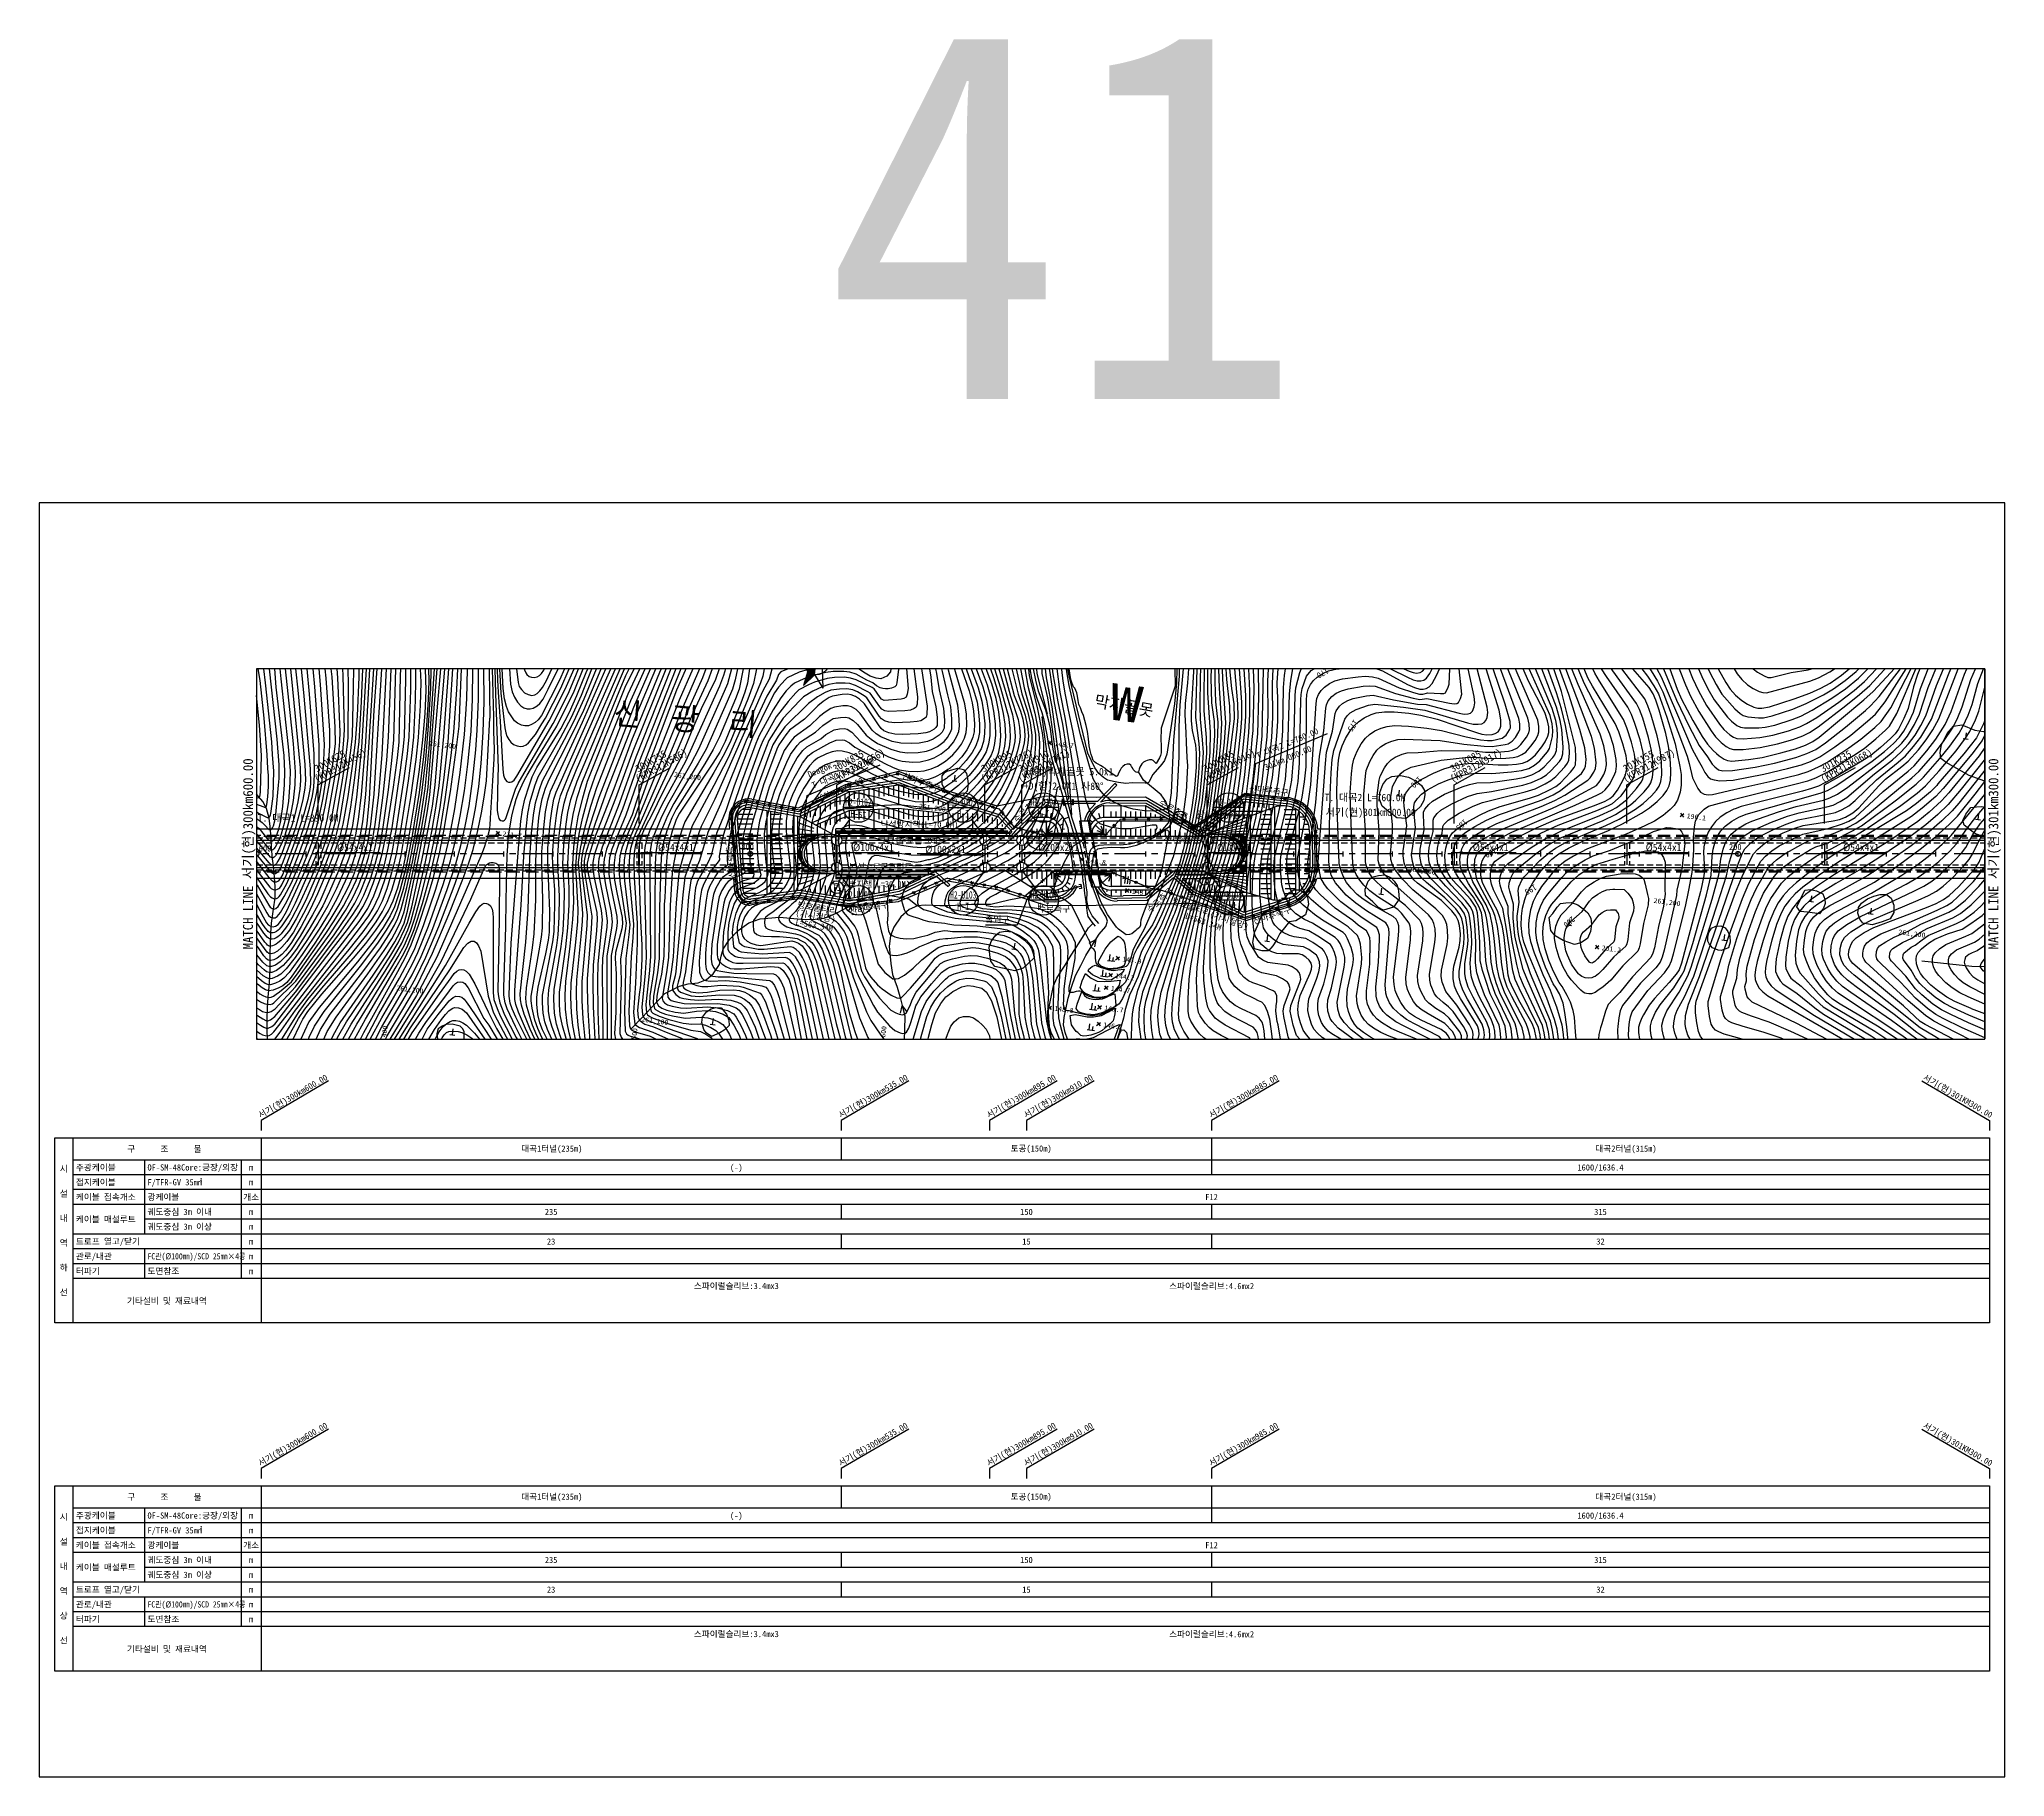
# Model space of a CAD drawing. Header units: millimetres. Extents: x 1510 to 2306, y 1103 to 1807.
import ezdxf
from ezdxf.enums import TextEntityAlignment as Align
from ezdxf.xclip import XClip

# ---------------------------------------------------------------- set-up
doc = ezdxf.new("R2010")
doc.units = ezdxf.units.MM
doc.header["$LTSCALE"] = 10
doc.header["$MEASUREMENT"] = 0
doc.header["$XCLIPFRAME"] = 2
for name, pattern in [('A-CENTR01', [2, 1.25, -0.25, 0.25, -0.25]), ('CENTER', [2, 1.25, -0.25, 0.25, -0.25]), ('DASHED', [0.75, 0.5, -0.25]), ('HIDDEN', [0.375, 0.25, -0.125])]:
    doc.linetypes.add(name, pattern=pattern)
for name, color, linetype in [('TN-MACL', 6, 'A-CENTR01'), ('TN-MANH', 4, 'Continuous'), ('TN-TEXT', 3, 'Continuous'), ('TT-TABL-LIN1', 4, 'Continuous'), ('TT-TABL-LIN2', 1, 'Continuous'), ('TT-TABL-TEX1', 6, 'Continuous'), ('TT-TABL-TEX2', 3, 'Continuous'), ('TT-WIRE-EQPM', 6, 'Continuous'), ('TZ-BASE', 253, 'Continuous'), ('TZ-CABL', 4, 'Continuous'), ('TZ-LEAL', 1, 'Continuous'), ('TZ-LEAT', 3, 'Continuous'), ('TZ-SYMB', 1, 'Continuous')]:
    doc.layers.add(name, color=color, linetype=linetype)
doc.layers.add('TX-PAPR', color=2, linetype='Continuous', plot=False)
doc.styles.add('HANA', font='GulimChe.ttf')
doc.styles.get("Standard").update_dxf_attribs({"font": 'GulimChe.ttf'})
doc.linetypes.add('I_LINE', pattern='A,3.5,["I",Standard,S=1,R=0,X=-1,Y=-0.5],3.5', length=7)
doc.linetypes.add('ZIGZAG', pattern='A,0.0001,-0.2,[131,ltypeshp.shx,S=0.2,R=0,X=-0.2,Y=0],-0.4,[131,ltypeshp.shx,S=0.2,R=180,X=0.2,Y=0],-0.2', length=0.8001)
doc.dimstyles.get("Standard").update_dxf_attribs({"dimtxt": 0.18, "dimasz": 0.18, "dimexe": 0.18, "dimexo": 0.0625, "dimgap": 0.09, "dimtad": 0, "dimtih": 1, "dimtoh": 1, "dimdec": 4, "dimzin": 0, "dimdsep": 46, "dimtxsty": 'Standard', "dimcen": 0.09, "dimadec": 0, "dimazin": 0, "dimtfac": 1, "dimtdec": 4, "dimtofl": 0, "dimtmove": 0, "dimatfit": 3, "dimfxl": 0, "dimtolj": 1, "dimtzin": 0, "dimarcsym": 0})

msp = doc.modelspace()

# ---------------------------------------------------------------- texts
at = {"layer": 'TN-MACL'}
for s, p in [('MATCH LINE 서기(현)300㎞600.00', (1594.4, 1476.9, 169)), ('MATCH LINE 서기(현)301㎞300.00', (2301.32, 1476.9))]:
    msp.add_text(s, height=4, rotation=90, dxfattribs=at).set_placement(p, align=Align.MIDDLE_CENTER)
at = {"layer": 'TN-MANH', "linetype": 'ByBlock'}
for p in [(1832.87, 1482.4), (1892.87, 1482.4), (1907.87, 1482.4), (1982.87, 1482.4), (1832.88, 1471.4), (1892.88, 1471.4), (1907.88, 1471.4), (1982.88, 1471.4)]:
    msp.add_text('H', height=3, dxfattribs=at).set_placement(p, align=Align.MIDDLE)
at = {"layer": 'TN-TEXT', "extrusion": (-5.48271e-08, -3.84622e-07, 1)}
msp.add_text('광 48Core', height=3, dxfattribs=at).set_placement((1986.87, 1492.71, 0), align=Align.MIDDLE)
at = {"layer": 'TN-TEXT', "extrusion": (-5.48271e-08, 3.84622e-07, 1)}
msp.add_text('광 48Core', height=3, dxfattribs=at).set_placement((1982.88, 1461.09, 0), align=Align.MIDDLE)
at = {"layer": 'TT-TABL-TEX2'}
for s, p in [('대곡1터널(235m)', (1717.44, 1357.37)), ('토공(150m)', (1911.57, 1357.37)), ('대곡2터널(315m)', (2152.51, 1357.37)), ('스파이럴슬리브:4.6mx2', (1984.68, 1301.87)), ('대곡1터널(235m)', (1717.44, 1216.35)), ('토공(150m)', (1911.57, 1216.35)), ('대곡2터널(315m)', (2152.51, 1216.35)), ('스파이럴슬리브:4.6mx2', (1984.68, 1160.85))]:
    msp.add_text(s, height=2.5, dxfattribs=at).set_placement(p, align=Align.MIDDLE)
for s, p in [('(-)', (1792.18, 1349.87)), ('1600/1636.4', (2142.18, 1349.87)), ('F12', (1984.68, 1337.87)), ('235', (1717.18, 1331.87)), ('150', (1909.68, 1331.87)), ('315', (2142.18, 1331.87)), ('23', (1717.18, 1319.87)), ('15', (1909.68, 1319.87)), ('32', (2142.18, 1319.87)), ('스파이럴슬리브:3.4mx3', (1792.18, 1301.87)), ('(-)', (1792.18, 1208.85)), ('1600/1636.4', (2142.18, 1208.85)), ('F12', (1984.68, 1196.85)), ('235', (1717.18, 1190.85)), ('150', (1909.68, 1190.85)), ('315', (2142.18, 1190.85)), ('23', (1717.18, 1178.85)), ('15', (1909.68, 1178.85)), ('32', (2142.18, 1178.85)), ('스파이럴슬리브:3.4mx3', (1792.18, 1160.85))]:
    msp.add_text(s, height=2.5, dxfattribs=at).set_placement(p, align=Align.MIDDLE_CENTER)
at = {"layer": 'TT-WIRE-EQPM'}
for p in [(1971.7, 1491.61), (1832.87, 1463.39)]:
    msp.add_text('T1', height=3, dxfattribs=at).set_placement(p, align=Align.MIDDLE)
at = {"layer": 'TX-PAPR'}
msp.add_text('41', height=150, dxfattribs=at).set_placement((1924.68, 1736.18), align=Align.MIDDLE_CENTER)
at = {"layer": 'TZ-BASE'}
for s, p in [('300K625', (1622.36, 1509.87)), ('(KPR312K456)', (1622.36, 1505.71)), ('300K755', (1752.36, 1509.87)), ('(KPR312K586)', (1752.36, 1505.71)), ('300K835', (1832.36, 1509.87)), ('(KPR312K666)', (1832.36, 1505.71)), ('300K895', (1892.36, 1509.87)), ('(KPR312K726)', (1892.36, 1505.71)), ('300K910', (1907.36, 1509.87)), ('(KPR312K741)', (1907.36, 1505.71)), ('300K985', (1982.36, 1509.87)), ('(KPR312K816)', (1982.36, 1505.71)), ('301K085', (2082.36, 1509.87)), ('(KPR312K917)', (2082.36, 1505.71)), ('301K155', (2152.36, 1509.87)), ('(KPR312K987)', (2152.36, 1505.71)), ('301K235', (2232.36, 1509.87)), ('(KPR313K068)', (2232.36, 1505.71))]:
    msp.add_text(s, height=3, rotation=29.23871, dxfattribs=at).set_placement(p)
for s, width, p in [('H2-D102', 0.65, (1841.65, 1497.84)), ('H2-D103', 0.65, (1884.09, 1497.84)), ('H2-D104', 0.65, (1916.65, 1497.84)), ('H2-D105', 0.65, (1991.65, 1497.84)), ('H-st', 0.8, (1841.65, 1493.18)), ('H-I', 0.8, (1884.09, 1493.18)), ('H-I', 0.8, (1916.65, 1493.18)), ('H-st', 0.8, (1991.65, 1493.18)), ('H2-U102', 0.65, (1841.65, 1460.27)), ('H-st', 0.8, (1841.65, 1455.61)), ('H2-U103', 0.65, (1884.09, 1460.27)), ('H-I', 0.8, (1884.09, 1455.61)), ('H2-U104', 0.65, (1916.65, 1460.27)), ('H-I', 0.8, (1916.65, 1455.61)), ('H2-U105', 0.65, (1991.65, 1460.27)), ('H-st', 0.8, (1991.65, 1455.61))]:
    msp.add_text(s, height=3, dxfattribs=dict(at, width=width)).set_placement(p, align=Align.MIDDLE)
for s, p in [('Ø54x4x1', (1637.72, 1479.53)), ('Ø54x4x1', (1767.72, 1479.53)), ('Ø100x4x1', (1847.72, 1479.53)), ('Ø100x2x1', (1922.72, 1479.53)), ('Ø54x4x1', (2097.72, 1479.53)), ('Ø54x4x1', (2167.72, 1479.53)), ('Ø54x4x1', (2247.72, 1479.53)), ('Ø100x2x1', (1876.92, 1478.73))]:
    msp.add_text(s, height=3, rotation=0.05182, dxfattribs=at).set_placement(p, align=Align.MIDDLE)
at = {"layer": 'TZ-BASE', "width": 0.8}
msp.add_text('Ø100x4x1', height=3, rotation=0.05182, dxfattribs=at).set_placement((1993.84, 1479.53), align=Align.MIDDLE)
at = {"layer": 'TZ-LEAT'}
for s, rotation, p in [('서기(현)300km600.00', 30, (1613.18, 1377.66)), ('서기(현)300km535.00', 30, (1848.18, 1377.66)), ('서기(현)300km895.00', 30, (1908.18, 1377.66)), ('서기(현)300km910.00', 30, (1923.18, 1377.66)), ('서기(현)300km985.00', 30, (1998.18, 1377.66)), ('서기(현)301KM300.00', 330, (2286.29, 1377.7)), ('서기(현)300km600.00', 30, (1613.18, 1236.64)), ('서기(현)300km535.00', 30, (1848.18, 1236.64)), ('서기(현)300km895.00', 30, (1908.18, 1236.64)), ('서기(현)300km910.00', 30, (1923.18, 1236.64)), ('서기(현)300km985.00', 30, (1998.18, 1236.64)), ('서기(현)301KM300.00', 330, (2286.29, 1236.67))]:
    msp.add_text(s, height=2.5, rotation=rotation, dxfattribs=at).set_placement(p, align=Align.CENTER)

# ---------------------------------------------------------------- blocks, each defined once
blk = doc.blocks.new('JD-DHDH6EF4KJ')
at = {"layer": 'TZ-BASE'}
for p, q in [((8.25, 230.87, 153), (7.68, 217.04, 153)), ((10.66, 219.17, 154), (10.65, 231.34, 154)), ((13.42, 219.28, 155), (13.06, 231.82, 155)), ((14.92, 217.32, 156), (14.75, 231.37, 156)), ((16.63, 219.68, 157), (16.43, 230.92, 157)), ((25.16, 215.96, 163), (27.55, 231.28, 163)), ((26.65, 216.8, 164), (29.56, 231.84, 164)), ((28.07, 216.38, 165), (31.57, 232.41, 165)), ((34.56, 232.32, 166), (34, 230.63, 166)), ((38.14, 232.65, 167), (36.84, 230.19, 167)), ((41.31, 232.38, 168), (40.09, 230.45, 168)), ((46.86, 232.86, 169), (43.5, 230.01, 169)), ((50.68, 232.97, 170), (46.48, 229.41, 170)), ((48.35, 228.35, 171), (53.39, 232.32, 171)), ((51.57, 225.68, 173), (58.8, 231.01, 173)), ((51.73, 228.55, 172), (56.09, 231.66, 172)), ((140.53, 219.02, 190), (144.12, 232.25, 190)), ((142.12, 218.96, 191), (145.52, 232.09, 191)), ((144.48, 221.2, 192), (146.92, 231.92, 192)), ((146.69, 223.11, 193), (148.32, 231.76, 193)), ((149.21, 226.9, 194), (149.72, 231.59, 194)), ((150.6, 225.79, 195), (151.12, 231.43, 195)), ((0, 222.01, 150), (1.05, 229.45, 150)), ((1.44, 212.85, 151), (3.45, 229.92, 151)), ((5.23, 220.61, 152), (5.85, 230.4, 152)), ((18.19, 219.26, 158), (18.12, 230.48, 158)), ((19.81, 230.03, 159), (19.57, 216.5, 159)), ((21.5, 229.58, 160), (20.75, 212.44, 160)), ((21.45, 205.91, 161), (23.52, 230.15, 161)), ((22.1, 200.9, 162), (25.53, 230.71, 162)), ((33.63, 229.49, 166), (31.77, 222.33, 166)), ((34, 230.63, 166), (33.63, 229.49, 166)), ((36.11, 228.41, 167), (34.29, 222.2, 167)), ((36.77, 230.11, 167), (36.11, 228.41, 167)), ((38.63, 227.52, 168), (36.57, 221.2, 168)), ((36.84, 230.19, 167), (36.77, 230.11, 167)), ((39.13, 228.75, 168), (38.63, 227.52, 168)), ((40, 223.71, 169), (38.84, 220.19, 169)), ((40.09, 230.45, 168), (39.13, 228.75, 168)), ((41.12, 226.55, 169), (40, 223.71, 169)), ((42.07, 228.27, 169), (41.12, 226.55, 169)), ((43.5, 230.01, 169), (42.07, 228.27, 169)), ((43.48, 225.3, 170), (42.2, 222.45, 170)), ((44.71, 227.33, 170), (43.48, 225.3, 170)), ((43.85, 221.85, 171), (45.07, 224.26, 171)), ((46.48, 229.41, 170), (44.71, 227.33, 170)), ((45.07, 224.26, 171), (46.4, 226.25, 171)), ((45.51, 221.15, 172), (47.2, 223.94, 172)), ((46.4, 226.25, 171), (48.35, 228.35, 171)), ((47.2, 223.94, 172), (48.5, 225.6, 172)), ((47.29, 220.64, 173), (49.17, 223.28, 173)), ((48.5, 225.6, 172), (51.73, 228.55, 172)), ((49.17, 223.28, 173), (51.57, 225.68, 173)), ((50.49, 221.74, 174), (53.66, 224.73, 174)), ((53.66, 224.73, 174), (61.5, 230.35, 174)), ((54.71, 222.83, 175), (64.2, 229.7, 175)), ((62.55, 226.48, 176), (56.87, 222.5, 176)), ((61.41, 223.68, 177), (57.58, 220.89, 177)), ((64.26, 223.5, 178), (60.62, 221.13, 178)), ((64.41, 225.62, 177), (61.41, 223.68, 177)), ((65.7, 228.22, 176), (62.55, 226.48, 176)), ((68.71, 225.27, 178), (64.26, 223.5, 178)), ((67.21, 226.75, 177), (64.41, 225.62, 177)), ((70.21, 223.79, 179), (65.34, 222.14, 179)), ((145.4, 219.39, 193), (146.69, 223.11, 193)), ((147.04, 219.52, 194), (148.32, 223.05, 194)), ((148.32, 223.05, 194), (149.21, 226.9, 194)), ((149.85, 222.67, 195), (150.6, 225.79, 195)), ((151.77, 225.48, 196), (150.73, 221.4, 196)), ((151.5, 203.72, 200), (157.15, 227.35, 200)), ((152.33, 230.61, 196), (151.77, 225.48, 196)), ((152.31, 222.46, 197), (153.53, 229.8, 197)), ((152.97, 215.65, 199), (155.95, 228.17, 199)), ((153.04, 220.52, 198), (154.74, 228.98, 198)), ((609.13, 228.71, 215), (611.48, 226.78, 215)), ((611.48, 226.78, 215), (614.21, 225.16, 215)), ((614.21, 225.16, 215), (617.41, 223.74, 215)), ((617.41, 223.74, 215), (620.44, 222.77, 215)), ((626.05, 222.3, 215), (633.07, 222.95, 215)), ((633.07, 222.95, 215), (633.57, 223, 215)), ((633.57, 223, 215), (639.84, 223.85, 215)), ((639.84, 223.85, 215), (646.03, 225.03, 215)), ((645.76, 222.01, 214), (654.03, 224.78, 214)), ((646.03, 225.03, 215), (652.61, 226.76, 215)), ((652.61, 226.76, 215), (652.81, 226.82, 215)), ((3.2, 202.42, 152), (5.23, 220.61, 152)), ((7.68, 217.04, 153), (6.31, 205.28, 153)), ((10.03, 212.32, 154), (10.66, 219.17, 154)), ((13.06, 213.81, 155), (13.42, 219.28, 155)), ((14.4, 211.58, 156), (14.92, 217.32, 156)), ((16.07, 212.47, 157), (16.63, 219.68, 157)), ((17.68, 212.86, 158), (18.19, 219.26, 158)), ((19.57, 216.5, 159), (18.58, 206.32, 159)), ((22.49, 193.81, 163), (25.16, 215.96, 163)), ((25.61, 208.73, 164), (26.65, 216.8, 164)), ((27.03, 209.56, 165), (28.07, 216.38, 165)), ((30.16, 215.08, 166), (29.12, 208.28, 166)), ((31.77, 222.33, 166), (30.16, 215.08, 166)), ((32.55, 214.95, 167), (31.41, 208.35, 167)), ((34.29, 222.2, 167), (32.55, 214.95, 167)), ((36.57, 221.2, 168), (34.75, 213.84, 168)), ((38.84, 220.19, 169), (37.15, 213.7, 169)), ((41.04, 218.94, 170), (39.21, 211.96, 170)), ((40.74, 212.47, 171), (42.55, 218.4, 171)), ((42.2, 222.45, 170), (41.04, 218.94, 170)), ((42.3, 212.7, 172), (44.02, 217.64, 172)), ((42.55, 218.4, 171), (43.85, 221.85, 171)), ((44.02, 217.64, 172), (45.51, 221.15, 172)), ((44.32, 214, 173), (45.82, 217.64, 173)), ((44.66, 210.7, 174), (46.6, 215.41, 174)), ((45.82, 217.64, 173), (47.29, 220.64, 173)), ((46.6, 215.41, 174), (48.43, 218.96, 174)), ((47.08, 212.84, 175), (48.73, 216, 175)), ((48.43, 218.96, 174), (50.49, 221.74, 174)), ((48.73, 216, 175), (50.03, 218.1, 175)), ((50.03, 218.1, 175), (52.06, 220.46, 175)), ((51.56, 217.26, 176), (50.03, 214.88, 176)), ((52.8, 216.02, 177), (51.3, 213.6, 177)), ((53.21, 219.27, 176), (51.56, 217.26, 176)), ((52.06, 220.46, 175), (54.71, 222.83, 175)), ((54.38, 218.01, 177), (52.8, 216.02, 177)), ((56.87, 222.5, 176), (53.21, 219.27, 176)), ((55.13, 216.23, 178), (53.31, 213.7, 178)), ((57.58, 220.89, 177), (54.38, 218.01, 177)), ((56.71, 215.46, 179), (54.4, 212.18, 179)), ((58.48, 219.43, 178), (55.13, 216.23, 178)), ((59.79, 218.32, 179), (56.71, 215.46, 179)), ((59.79, 216.05, 180), (57.85, 214.01, 180)), ((60.62, 221.13, 178), (58.48, 219.43, 178)), ((61.62, 219.79, 179), (59.79, 218.32, 179)), ((62.36, 218.17, 180), (59.79, 216.05, 180)), ((63.42, 216.39, 181), (60.97, 214.1, 181)), ((65.34, 222.14, 179), (61.62, 219.79, 179)), ((64.74, 219.71, 180), (62.36, 218.17, 180)), ((65.03, 214.95, 182), (62.92, 212.89, 182)), ((65.83, 218.06, 181), (63.42, 216.39, 181)), ((71.71, 222.32, 180), (64.74, 219.71, 180)), ((67.51, 216.72, 182), (65.03, 214.95, 182)), ((72.62, 220.87, 181), (65.83, 218.06, 181)), ((69.57, 215.62, 183), (67.08, 213.91, 183)), ((73.54, 219.42, 182), (67.51, 216.72, 182)), ((74.45, 217.97, 183), (69.57, 215.62, 183)), ((75.37, 216.52, 184), (71.15, 214.31, 184)), ((76.28, 215.07, 185), (72.76, 213.12, 185)), ((134.13, 214.88, 190), (135.95, 215.3, 190)), ((135.95, 215.3, 190), (137.59, 216.02, 190)), ((137.59, 216.02, 190), (138.81, 216.86, 190)), ((137.9, 214.76, 191), (139.72, 215.99, 191)), ((138.53, 213.74, 192), (140.75, 215.28, 192)), ((138.81, 216.86, 190), (139.75, 217.75, 190)), ((139.72, 215.99, 191), (141.1, 217.34, 191)), ((139.75, 217.75, 190), (140.53, 219.02, 190)), ((140.75, 215.28, 192), (142.2, 216.68, 192)), ((141.1, 217.34, 191), (142.12, 218.96, 191)), ((141.2, 214.11, 193), (143.11, 215.82, 193)), ((142.15, 213.32, 194), (144.2, 215.14, 194)), ((142.2, 216.68, 192), (143.35, 218.37, 192)), ((143.11, 215.82, 193), (144.4, 217.49, 193)), ((143.35, 218.37, 192), (144.48, 221.2, 192)), ((144.2, 215.14, 194), (145.75, 217.07, 194)), ((144.4, 217.49, 193), (145.4, 219.39, 193)), ((144.77, 213.99, 195), (146.17, 215.44, 195)), ((145.75, 217.07, 194), (147.04, 219.52, 194)), ((146.17, 215.44, 195), (147.44, 217.2, 195)), ((147.18, 209.83, 197), (150.3, 216.65, 197)), ((147.44, 217.2, 195), (148.75, 219.73, 195)), ((148.03, 215.19, 196), (147.55, 214.35, 196)), ((148.48, 216.19, 196), (148.03, 215.19, 196)), ((150.23, 220.15, 196), (148.48, 216.19, 196)), ((148.62, 208.02, 198), (152.15, 217.85, 198)), ((148.75, 219.73, 195), (149.85, 222.67, 195)), ((149.26, 203.64, 199), (152.97, 215.65, 199)), ((150.73, 221.4, 196), (150.23, 220.15, 196)), ((150.3, 216.65, 197), (151.18, 219.01, 197)), ((151.18, 219.01, 197), (152.31, 222.46, 197)), ((152.15, 217.85, 198), (153.04, 220.52, 198)), ((153.8, 205.86, 201), (156.57, 218.78, 201)), ((155.42, 205.09, 202), (158.11, 218.64, 202)), ((156.91, 204.96, 203), (159.35, 218.37, 203)), ((158.3, 204.56, 204), (160.79, 218.29, 204)), ((159.72, 204.16, 205), (162.21, 218.14, 205)), ((334.44, 216.15, 131), (338.39, 215.25, 131)), ((338.39, 215.25, 131), (347.33, 214.5, 131)), ((354.63, 214.22, 131), (359.74, 215.26, 131)), ((359.74, 215.26, 131), (364.44, 217.15, 131)), ((470.19, 205.75, 183), (464.96, 214.93, 183)), ((472.08, 206.77, 184), (467.28, 215.31, 184)), ((473.83, 207.93, 185), (469.59, 215.69, 185)), ((477.35, 207.07, 186), (472.06, 216.08, 186)), ((479.15, 208.48, 187), (474.53, 216.48, 187)), ((480.43, 210.53, 188), (477, 216.87, 188)), ((482.09, 212.11, 189), (479.46, 217.27, 189)), ((483.86, 213.54, 190), (481.93, 217.67, 190)), ((610.27, 216.32, 213), (612.12, 213.77, 213)), ((613.03, 219.77, 214), (616.18, 217.87, 214)), ((616.18, 217.87, 214), (618.47, 216.62, 214)), ((618.47, 216.62, 214), (620.72, 216.2, 214)), ((620.44, 222.77, 215), (622.79, 222.32, 215)), ((620.72, 216.2, 214), (622.86, 215.92, 214)), ((622.79, 222.32, 215), (626.05, 222.3, 215)), ((622.86, 215.92, 214), (625.94, 216.61, 214)), ((625.94, 216.61, 214), (634.19, 219.13, 214)), ((630.6, 212.75, 213), (635.32, 215.3, 213)), ((634.19, 219.13, 214), (645.76, 222.01, 214)), ((635.32, 215.3, 213), (646.96, 219.29, 213)), ((636.44, 211.48, 212), (648.37, 216.69, 212)), ((646.96, 219.29, 213), (655.26, 222.74, 213)), ((648.37, 216.69, 212), (656.48, 220.7, 212)), ((649.22, 213.85, 211), (657.7, 218.66, 211)), ((649.97, 210.87, 210), (658.92, 216.62, 210)), ((0.61, 202.3, 151), (1.44, 212.85, 151)), ((9.12, 205.85, 154), (10.03, 212.32, 154)), ((11.42, 203.88, 155), (12.42, 208.99, 155)), ((12.42, 208.99, 155), (13.06, 213.81, 155)), ((13.5, 205.58, 156), (14.4, 211.58, 156)), ((15.12, 205.3, 157), (16.07, 212.47, 157)), ((16.79, 205.34, 158), (17.68, 212.86, 158)), ((20.75, 212.44, 160), (19.75, 203.37, 160)), ((22.91, 185.19, 164), (25.61, 208.73, 164)), ((26.37, 203.18, 165), (27.03, 209.56, 165)), ((29.12, 208.28, 166), (28.16, 199.55, 166)), ((31.41, 208.35, 167), (30.31, 199.52, 167)), ((34.75, 213.84, 168), (33.36, 206.24, 168)), ((37.15, 213.7, 169), (35.64, 206.33, 169)), ((39.21, 211.96, 170), (37.48, 203.76, 170)), ((39.01, 204.78, 171), (40.74, 212.47, 171)), ((39.99, 202.22, 172), (41.32, 208.94, 172)), ((41.32, 208.94, 172), (42.3, 212.7, 172)), ((41.86, 205.04, 173), (43.07, 210.23, 173)), ((43.07, 210.23, 173), (44.32, 214, 173)), ((43.57, 206.49, 174), (44.66, 210.7, 174)), ((45.06, 206.76, 175), (45.83, 209.64, 175)), ((45.83, 209.64, 175), (47.08, 212.84, 175)), ((47.5, 208.81, 176), (46.71, 205.38, 176)), ((48.67, 212.07, 176), (47.5, 208.81, 176)), ((49.13, 207.54, 177), (48.32, 203.23, 177)), ((50.03, 214.88, 176), (48.67, 212.07, 176)), ((50.06, 210.7, 177), (49.13, 207.54, 177)), ((51.3, 213.6, 177), (50.06, 210.7, 177)), ((51.44, 208.95, 178), (50.74, 205.91, 178)), ((52.46, 211.96, 178), (51.44, 208.95, 178)), ((53.31, 213.7, 178), (52.46, 211.96, 178)), ((53.89, 210.71, 179), (52.85, 206.87, 179)), ((54.4, 212.18, 179), (53.89, 210.71, 179)), ((54.9, 207.12, 180), (54.23, 202.7, 180)), ((55.56, 209.7, 180), (54.9, 207.12, 180)), ((56.5, 211.95, 180), (55.56, 209.7, 180)), ((57.85, 214.01, 180), (56.5, 211.95, 180)), ((57.36, 207.67, 181), (56.73, 204.87, 181)), ((58.2, 210.06, 181), (57.36, 207.67, 181)), ((59.31, 212.05, 181), (58.2, 210.06, 181)), ((60.03, 208.33, 182), (59.07, 205.23, 182)), ((60.97, 214.1, 181), (59.31, 212.05, 181)), ((61.1, 210.49, 182), (60.03, 208.33, 182)), ((62.92, 212.89, 182), (61.1, 210.49, 182)), ((62.06, 207.1, 183), (61.22, 204.5, 183)), ((63.07, 209.21, 183), (62.06, 207.1, 183)), ((64.85, 211.71, 183), (63.07, 209.21, 183)), ((65.15, 208.1, 184), (64.12, 205.97, 184)), ((67.08, 213.91, 183), (64.85, 211.71, 183)), ((66.96, 210.8, 184), (65.15, 208.1, 184)), ((67.94, 208.18, 185), (66.56, 205.64, 185)), ((68.78, 212.61, 184), (66.96, 210.8, 184)), ((69.09, 209.81, 185), (67.94, 208.18, 185)), ((71.15, 214.31, 184), (68.78, 212.61, 184)), ((70.73, 211.52, 185), (69.09, 209.81, 185)), ((69.67, 205.01, 186), (71.01, 207.18, 186)), ((72.76, 213.12, 185), (70.73, 211.52, 185)), ((71.01, 207.18, 186), (72.52, 208.99, 186)), ((72.52, 208.99, 186), (74.86, 210.93, 186)), ((74.17, 206.21, 187), (76.12, 208.09, 187)), ((74.86, 210.93, 186), (78.48, 213.44, 186)), ((76.12, 208.09, 187), (80.36, 211.39, 187)), ((77.52, 205.27, 188), (82.3, 209.28, 188)), ((82.35, 205.67, 189), (84.19, 207.22, 189)), ((85.55, 202.25, 191), (92.33, 207.92, 191)), ((87.89, 206.68, 190), (92.49, 210.54, 190)), ((92.33, 207.92, 191), (94.55, 209.58, 191)), ((92.49, 210.54, 190), (94.14, 211.68, 190)), ((93.31, 206.2, 192), (95.59, 207.87, 192)), ((94.14, 211.68, 190), (96.23, 212.59, 190)), ((94.55, 209.58, 191), (96.78, 210.71, 191)), ((95.59, 207.87, 192), (97.91, 209.06, 192)), ((96.23, 212.59, 190), (99.06, 213.35, 190)), ((96.78, 210.71, 191), (99.95, 211.7, 191)), ((97.91, 209.06, 192), (101.21, 210.12, 192)), ((98.02, 206.92, 193), (101.82, 208.39, 193)), ((99.06, 213.35, 190), (102.57, 213.89, 190)), ((99.95, 211.7, 191), (104.63, 212.54, 191)), ((101.21, 210.12, 192), (105.36, 211.01, 192)), ((101.82, 208.39, 193), (105.55, 209.39, 193)), ((102.57, 213.89, 190), (110.44, 214.4, 190)), ((102.89, 206.83, 194), (106.49, 207.97, 194)), ((104.63, 212.54, 191), (111.54, 213.07, 191)), ((105.36, 211.01, 192), (110.47, 211.59, 192)), ((105.55, 209.39, 193), (109.5, 210.05, 193)), ((106.49, 207.97, 194), (109.58, 208.6, 194)), ((107.48, 206.58, 195), (110.46, 207.21, 195)), ((109.5, 210.05, 193), (130.12, 210.63, 193)), ((109.58, 208.6, 194), (129.83, 209.27, 194)), ((110.44, 214.4, 190), (131.42, 214.7, 190)), ((110.46, 207.21, 195), (129.51, 207.93, 195)), ((110.47, 211.59, 192), (131.02, 211.99, 192)), ((111.54, 213.07, 191), (129.35, 213.3, 191)), ((129.35, 213.3, 191), (133.37, 213.45, 191)), ((129.51, 207.93, 195), (132.67, 208.12, 195)), ((129.83, 209.27, 194), (133.22, 209.49, 194)), ((130.12, 210.63, 193), (133.45, 210.84, 193)), ((131.02, 211.99, 192), (133.7, 212.18, 192)), ((131.42, 214.7, 190), (134.13, 214.88, 190)), ((132.67, 208.12, 195), (135.01, 208.52, 195)), ((133.22, 209.49, 194), (136.49, 210.25, 194)), ((133.37, 213.45, 191), (135.79, 213.91, 191)), ((133.45, 210.84, 193), (136.25, 211.48, 193)), ((133.7, 212.18, 192), (136.22, 212.76, 192)), ((135.01, 208.52, 195), (137.47, 209.34, 195)), ((136.87, 207.12, 196), (135.36, 206.78, 196)), ((135.79, 213.91, 191), (137.9, 214.76, 191)), ((136.22, 212.76, 192), (138.53, 213.74, 192)), ((136.25, 211.48, 193), (138.92, 212.61, 193)), ((136.49, 210.25, 194), (139.56, 211.6, 194)), ((138.99, 207.74, 196), (136.87, 207.12, 196)), ((137.47, 209.34, 195), (139.78, 210.44, 195)), ((138.92, 212.61, 193), (141.2, 214.11, 193)), ((141.17, 208.52, 196), (138.99, 207.74, 196)), ((139.56, 211.6, 194), (142.15, 213.32, 194)), ((139.78, 210.44, 195), (142.65, 212.25, 195)), ((142.7, 209.27, 196), (141.17, 208.52, 196)), ((142.65, 212.25, 195), (144.77, 213.99, 195)), ((143.96, 210.16, 196), (142.7, 209.27, 196)), ((144.9, 210.86, 196), (143.96, 210.16, 196)), ((145.47, 211.44, 196), (144.9, 210.86, 196)), ((145.05, 206.92, 197), (145.75, 207.61, 197)), ((146.81, 213.35, 196), (145.47, 211.44, 196)), ((145.75, 207.61, 197), (146.39, 208.51, 197)), ((146.39, 208.51, 197), (147.18, 209.83, 197)), ((147.55, 214.35, 196), (146.81, 213.35, 196)), ((147.6, 205.86, 198), (148.62, 208.02, 198)), ((189.22, 205.02, 205), (188.85, 207.24, 205)), ((204.88, 207.07, 194), (207.12, 195.08, 194)), ((207.09, 207.46, 193), (209.24, 195.03, 193)), ((209.29, 207.86, 192), (211.32, 195.09, 192)), ((211.5, 208.25, 191), (213.23, 195.83, 191)), ((213.7, 208.64, 190), (213.99, 204.21, 190)), ((215.68, 208.82, 189), (216.52, 199.48, 189)), ((217.67, 209, 188), (218.37, 199.81, 188)), ((219.65, 209.19, 187), (220.26, 199.81, 187)), ((221.63, 209.37, 186), (222.07, 200.3, 186)), ((223.62, 209.55, 185), (223.88, 200.79, 185)), ((225.5, 209.35, 184), (226.43, 197, 184)), ((227.38, 209.16, 183), (228.13, 197.91, 183)), ((229.26, 208.96, 182), (229.84, 199.36, 182)), ((231.14, 208.76, 181), (232.31, 194.62, 181)), ((233.02, 208.57, 180), (233.85, 195.36, 180)), ((234.63, 208.22, 179), (235.36, 195.55, 179)), ((236.23, 207.87, 178), (236.79, 196, 178)), ((237.84, 207.53, 177), (238.18, 196.69, 177)), ((239.45, 207.18, 176), (239.61, 197, 176)), ((250.55, 207.09, 169), (250.15, 200.06, 169)), ((252.45, 200.96, 168), (252.49, 207.25, 168)), ((254.95, 200.55, 167), (254.43, 207.41, 167)), ((257.71, 199.4, 166), (256.37, 207.57, 166)), ((258.31, 207.73, 165), (261.38, 193.77, 165)), ((260.38, 207.47, 164), (263.07, 193.75, 164)), ((262.44, 207.21, 163), (265.86, 187.06, 163)), ((280.78, 207.41, 154), (280.98, 198.26, 154)), ((283.12, 208.17, 153), (283.19, 197.92, 153)), ((285.46, 208.93, 152), (285.4, 197.57, 152)), ((287.8, 209.69, 151), (287.42, 203.13, 151)), ((290.14, 210.45, 150), (289.57, 203.36, 150)), ((291.68, 202.76, 149), (292.43, 210.51, 149)), ((293.56, 200.22, 148), (294.72, 210.58, 148)), ((295.48, 199.07, 147), (297.01, 210.64, 147)), ((297.42, 198.96, 146), (299.31, 210.7, 146)), ((299.32, 199.39, 145), (301.13, 207.75, 145)), ((301.13, 207.75, 145), (301.6, 210.77, 145)), ((302.26, 199.7, 144), (304.35, 211.29, 144)), ((305.14, 201.33, 143), (307.11, 211.82, 143)), ((307.75, 199.78, 142), (309.87, 212.34, 142)), ((310.96, 205.01, 141), (312.62, 212.87, 141)), ((313.4, 204.36, 140), (315.38, 213.39, 140)), ((315.75, 204.52, 139), (316.68, 209.85, 139)), ((318.28, 204, 138), (318.73, 208.68, 138)), ((326.16, 211.81, 135), (326.14, 212.04, 135)), ((326.35, 206.62, 135), (326.16, 211.81, 135)), ((327.76, 213.08, 134), (328.38, 210.78, 134)), ((328.38, 210.78, 134), (329.31, 186.43, 134)), ((330.69, 213.49, 133), (331.94, 209.93, 133)), ((331.94, 209.93, 133), (332.03, 198.39, 133)), ((332.11, 214.36, 132), (335.56, 212.61, 132)), ((335.56, 212.61, 132), (338.66, 211.29, 132)), ((338.66, 211.29, 132), (343.14, 210.45, 132)), ((343.14, 210.45, 132), (347.39, 209.91, 132)), ((347.33, 214.5, 131), (354.63, 214.22, 131)), ((347.39, 209.91, 132), (352.45, 209.52, 132)), ((352.45, 209.52, 132), (357.6, 209.77, 132)), ((357.6, 209.77, 132), (361.44, 211.11, 132)), ((361.44, 211.11, 132), (365.23, 213.11, 132)), ((365.23, 213.11, 132), (367.03, 214.85, 132)), ((368.38, 201.97, 133), (368.52, 213.22, 133)), ((370.26, 204.35, 134), (370.64, 211.37, 134)), ((370.64, 211.37, 134), (370.81, 212.66, 134)), ((372.76, 210.2, 135), (372.97, 190.22, 135)), ((375, 210.07, 136), (375.13, 195.66, 136)), ((377.24, 209.94, 137), (377.36, 197.05, 137)), ((379.49, 209.82, 138), (379.59, 196.89, 138)), ((381.73, 209.69, 139), (381.83, 197.89, 139)), ((383.98, 209.57, 140), (383.86, 206.68, 140)), ((385.93, 209.62, 141), (386.18, 198.46, 141)), ((387.89, 209.68, 142), (388.24, 198.34, 142)), ((389.84, 209.73, 143), (390.29, 198.85, 143)), ((391.79, 209.79, 144), (392.35, 198.91, 144)), ((393.75, 209.85, 145), (394.41, 199.47, 145)), ((395.24, 209.99, 146), (396.13, 196.8, 146)), ((396.73, 210.13, 147), (398.15, 191.65, 147)), ((398.23, 210.27, 148), (400.99, 178.17, 148)), ((399.72, 210.41, 149), (402.34, 185.22, 149)), ((401.21, 210.55, 150), (404.22, 185.23, 150)), ((405.9, 187.55, 151), (403.02, 210.66, 151)), ((407.18, 191.84, 152), (404.83, 210.77, 152)), ((408.66, 194.4, 153), (406.64, 210.88, 153)), ((411.4, 189.47, 154), (408.45, 210.99, 154)), ((411.66, 198.4, 155), (410.26, 211.1, 155)), ((415.21, 192.98, 156), (412.82, 211.17, 156)), ((417.77, 193.38, 157), (415.39, 211.24, 157)), ((420.46, 193.22, 158), (417.95, 211.31, 158)), ((422.95, 193.89, 159), (420.51, 211.37, 159)), ((425.28, 195.2, 160), (423.08, 211.44, 160)), ((426.78, 193.75, 161), (424.25, 211.6, 161)), ((427.57, 194.94, 162), (425.43, 211.76, 162)), ((428.53, 195.48, 163), (426.6, 211.91, 163)), ((429.62, 195.58, 164), (427.77, 212.07, 164)), ((429.85, 199.57, 165), (428.95, 212.23, 165)), ((431.56, 200.27, 166), (430.36, 212.18, 166)), ((433.8, 198.41, 167), (431.77, 212.13, 167)), ((435.49, 199.13, 168), (433.18, 212.07, 168)), ((436.64, 201.43, 169), (434.59, 212.02, 169)), ((437.14, 205.71, 170), (436, 211.97, 170)), ((439.22, 206.23, 171), (437.92, 212.05, 171)), ((442.03, 204.88, 172), (439.84, 212.14, 172)), ((443.77, 206.45, 173), (441.76, 212.22, 173)), ((445.85, 207.34, 174), (443.68, 212.3, 174)), ((446.72, 210.12, 175), (445.6, 212.39, 175)), ((449.66, 201.11, 174), (445.85, 207.34, 174)), ((449.42, 206, 175), (446.72, 210.12, 175)), ((456.16, 199.88, 176), (448.08, 212.67, 176)), ((455.71, 204.29, 177), (450.56, 212.96, 177)), ((457.95, 204.73, 178), (453.04, 213.24, 178)), ((458.96, 207.12, 179), (455.52, 213.52, 179)), ((460.26, 208.94, 180), (458.01, 213.81, 180)), ((462.54, 201.78, 179), (458.96, 207.12, 179)), ((463.89, 203.37, 180), (460.26, 208.94, 180)), ((462.92, 209.06, 181), (460.32, 214.18, 181)), ((465, 209.97, 182), (462.64, 214.56, 182)), ((466.13, 204.06, 181), (462.92, 209.06, 181)), ((468.58, 204.32, 182), (465, 209.97, 182)), ((475.66, 205.46, 185), (473.83, 207.93, 185)), ((479.23, 205.08, 186), (477.35, 207.07, 186)), ((480.95, 206.59, 187), (479.15, 208.48, 187)), ((482.19, 208.53, 188), (480.43, 210.53, 188)), ((483.7, 210.23, 189), (482.09, 212.11, 189)), ((484.63, 206.6, 188), (482.19, 208.53, 188)), ((485.64, 208.7, 189), (483.7, 210.23, 189)), ((485.21, 211.91, 190), (483.86, 213.54, 190)), ((486.62, 210.78, 190), (485.21, 211.91, 190)), ((488.24, 207.21, 189), (485.64, 208.7, 189)), ((488.79, 209.57, 190), (486.62, 210.78, 190)), ((491.25, 205.91, 189), (488.24, 207.21, 189)), ((491.82, 208.32, 190), (488.79, 209.57, 190)), ((494.8, 207.52, 190), (491.82, 208.32, 190)), ((498.57, 207, 190), (494.8, 207.52, 190)), ((501.46, 206.97, 190), (498.57, 207, 190)), ((507.78, 207.4, 190), (501.46, 206.97, 190)), ((537.7, 209.97, 190), (507.78, 207.4, 190)), ((541.93, 210.01, 190), (537.7, 209.97, 190)), ((543.51, 209.65, 190), (541.93, 210.01, 190)), ((544.62, 209.07, 190), (543.51, 209.65, 190)), ((545.79, 207.99, 190), (544.62, 209.07, 190)), ((545.87, 207.91, 190), (545.79, 207.99, 190)), ((546.75, 206.59, 190), (545.87, 207.91, 190)), ((554.4, 198.89, 194), (556.46, 207.91, 194)), ((562.08, 210.46, 196), (557.27, 191.25, 196)), ((557.97, 204.61, 195), (559.76, 210.63, 195)), ((564.39, 210.29, 197), (562.5, 201.06, 197)), ((566.71, 210.12, 198), (566.22, 206.27, 198)), ((569.03, 209.95, 199), (568.69, 206, 199)), ((571.34, 209.78, 200), (571.23, 206.15, 200)), ((574.09, 210.01, 201), (574.02, 205.17, 201)), ((576.84, 210.24, 202), (576.9, 204.55, 202)), ((579.59, 210.47, 203), (579.81, 204.17, 203)), ((582.34, 210.7, 204), (582.73, 203.77, 204)), ((585.09, 210.93, 205), (585.68, 203.64, 205)), ((588.35, 210.96, 206), (589.05, 201.11, 206)), ((591.61, 211, 207), (592.43, 200.09, 207)), ((594.86, 211.03, 208), (595.8, 199.65, 208)), ((598.12, 211.06, 209), (599.2, 199.08, 209)), ((601.37, 211.1, 210), (601.64, 207.65, 210)), ((601.64, 207.65, 210), (602.6, 198.81, 210)), ((604.32, 211.24, 211), (604.9, 207.23, 211)), ((604.9, 207.23, 211), (605.32, 196.2, 211)), ((607.69, 213.12, 212), (610.02, 205.89, 212)), ((612.12, 213.77, 213), (613.93, 210.96, 213)), ((613.93, 210.96, 213), (616.1, 208.78, 213)), ((616.1, 208.78, 213), (618.95, 207.73, 213)), ((618.95, 207.73, 213), (621.24, 207.57, 213)), ((621.24, 207.57, 213), (623.63, 208.22, 213)), ((623.63, 208.22, 213), (625.88, 209.83, 213)), ((625.88, 209.83, 213), (630.6, 212.75, 213)), ((628.33, 206.66, 212), (636.44, 211.48, 212)), ((630.45, 203.13, 211), (637.57, 207.66, 211)), ((637.57, 207.66, 211), (639.67, 209.07, 211)), ((639.67, 209.07, 211), (649.22, 213.85, 211)), ((640.03, 205.03, 210), (649.97, 210.87, 210)), ((642.62, 203.32, 209), (660.88, 214.88, 209)), ((647.67, 203.4, 208), (663.51, 213.55, 208)), ((650.45, 202.15, 207), (662.94, 209.86, 207)), ((652.97, 200.78, 206), (664.08, 207.48, 206)), ((655.74, 197.09, 204), (681.08, 212.97, 204)), ((657.37, 195.7, 203), (683.74, 211.87, 203)), ((662.94, 209.86, 207), (666.31, 212.16, 207)), ((663.32, 197.42, 202), (686.44, 210.79, 202)), ((663.65, 195.36, 201), (689.51, 209.94, 201)), ((664.08, 207.48, 206), (669.39, 211.1, 206)), ((665.96, 205.53, 205), (678.19, 213.93, 205)), ((684.12, 204.21, 200), (689.71, 207.29, 200)), ((689.27, 204.17, 199), (697.62, 209.82, 199)), ((689.71, 207.29, 200), (697.08, 211.92, 200)), ((692.6, 203.4, 198), (699.12, 208.36, 198)), ((697.08, 211.92, 200), (700, 213.96, 200)), ((697.62, 209.82, 199), (700, 211.66, 199)), ((699.12, 208.36, 198), (700, 209.11, 198)), ((0, 200.26, 151), (0.61, 202.3, 151)), ((1.49, 197.85, 152), (2.38, 199.52, 152)), ((2.38, 199.52, 152), (3.2, 202.42, 152)), ((5.57, 201.5, 153), (4.62, 198.66, 153)), ((6.31, 205.28, 153), (5.57, 201.5, 153)), ((6.95, 197.97, 154), (8.17, 201.47, 154)), ((8.17, 201.47, 154), (9.12, 205.85, 154)), ((8.81, 196.36, 155), (10.19, 199.62, 155)), ((10.19, 199.62, 155), (11.42, 203.88, 155)), ((11.04, 196.7, 156), (12.42, 200.79, 156)), ((12.42, 200.79, 156), (13.5, 205.58, 156)), ((12.88, 196.38, 157), (14.06, 200.3, 157)), ((14.06, 200.3, 157), (15.12, 205.3, 157)), ((14.29, 194.86, 158), (15.66, 199.63, 158)), ((15.66, 199.63, 158), (16.79, 205.34, 158)), ((17.49, 199.9, 159), (16.31, 195.14, 159)), ((18.58, 206.32, 159), (17.49, 199.9, 159)), ((19.75, 203.37, 160), (18.64, 197.19, 160)), ((20.3, 198.27, 161), (21.45, 205.91, 161)), ((20.79, 193.07, 162), (22.1, 200.9, 162)), ((24.37, 182.43, 165), (26.37, 203.18, 165)), ((28.16, 199.55, 166), (26.75, 183.52, 166)), ((30.31, 199.52, 167), (28.66, 182.25, 167)), ((33.36, 206.24, 168), (32.38, 198.72, 168)), ((35.64, 206.33, 169), (34.54, 198.88, 169)), ((37.48, 203.76, 170), (36.48, 196.95, 170)), ((38.05, 198.28, 171), (39.01, 204.78, 171)), ((39.2, 195.58, 172), (39.99, 202.22, 172)), ((40.57, 194.26, 173), (41.05, 199.76, 173)), ((41.05, 199.76, 173), (41.86, 205.04, 173)), ((42.07, 195.76, 174), (42.67, 201.5, 174)), ((42.67, 201.5, 174), (43.57, 206.49, 174)), ((43.6, 196.61, 175), (44.15, 201.92, 175)), ((44.15, 201.92, 175), (45.06, 206.76, 175)), ((46.07, 201.46, 176), (45.57, 196.24, 176)), ((46.71, 205.38, 176), (46.07, 201.46, 176)), ((48.32, 203.23, 177), (47.78, 198.35, 177)), ((50.01, 200.77, 178), (49.64, 194.61, 178)), ((50.74, 205.91, 178), (50.01, 200.77, 178)), ((52.06, 201.34, 179), (51.68, 195.44, 179)), ((52.85, 206.87, 179), (52.06, 201.34, 179)), ((54.23, 202.7, 180), (53.9, 197.81, 180)), ((56.22, 201.1, 181), (55.97, 193.71, 181)), ((56.73, 204.87, 181), (56.22, 201.1, 181)), ((58.33, 199.56, 182), (58.18, 192.35, 182)), ((58.53, 202.09, 182), (58.33, 199.56, 182)), ((59.07, 205.23, 182), (58.53, 202.09, 182)), ((60.56, 200.68, 183), (60.39, 192.35, 183)), ((61.22, 204.5, 183), (60.56, 200.68, 183)), ((62.72, 200.24, 184), (62.59, 191.57, 184)), ((63.29, 203.44, 184), (62.72, 200.24, 184)), ((64.12, 205.97, 184), (63.29, 203.44, 184)), ((65.14, 200.9, 185), (64.87, 196.41, 185)), ((65.48, 202.77, 185), (65.14, 200.9, 185)), ((66.56, 205.64, 185), (65.48, 202.77, 185)), ((67.5, 198.07, 186), (67.84, 200.24, 186)), ((67.84, 200.24, 186), (68.59, 202.68, 186)), ((68.59, 202.68, 186), (69.67, 205.01, 186)), ((70.07, 196.86, 187), (70.5, 199.03, 187)), ((70.5, 199.03, 187), (71.46, 201.72, 187)), ((71.46, 201.72, 187), (72.7, 204.11, 187)), ((72.7, 204.11, 187), (74.17, 206.21, 187)), ((73.33, 198.34, 188), (74.48, 201.02, 188)), ((74.48, 201.02, 188), (76.02, 203.5, 188)), ((76.02, 203.5, 188), (77.52, 205.27, 188)), ((76.8, 198.87, 189), (78.25, 201.25, 189)), ((78.25, 201.25, 189), (79.6, 203.01, 189)), ((79.6, 203.01, 189), (82.35, 205.67, 189)), ((79.61, 197.68, 190), (81.44, 200.31, 190)), ((81.44, 200.31, 190), (83.39, 202.57, 190)), ((81.57, 197.54, 191), (83.43, 200.01, 191)), ((83.39, 202.57, 190), (87.89, 206.68, 190)), ((83.43, 200.01, 191), (85.55, 202.25, 191)), ((84.63, 198.68, 192), (86.74, 200.88, 192)), ((86.74, 200.88, 192), (93.31, 206.2, 192)), ((86.9, 198.52, 193), (91.61, 202.46, 193)), ((88.47, 197.56, 194), (93.26, 201.34, 194)), ((91.61, 202.46, 193), (95.51, 205.41, 193)), ((92.27, 198.26, 195), (96.75, 201.44, 195)), ((93.26, 201.34, 194), (96.75, 203.86, 194)), ((98.37, 200.57, 196), (94.64, 197.96, 196)), ((95.51, 205.41, 193), (98.02, 206.92, 193)), ((96.03, 196.88, 197), (99.28, 199.18, 197)), ((96.75, 203.86, 194), (99.55, 205.47, 194)), ((96.75, 201.44, 195), (100.42, 203.64, 195)), ((101.26, 202.26, 196), (98.37, 200.57, 196)), ((99.28, 199.18, 197), (102.11, 200.83, 197)), ((99.55, 205.47, 194), (102.89, 206.83, 194)), ((100.08, 197.72, 198), (102.63, 199.22, 198)), ((100.42, 203.64, 195), (104.48, 205.52, 195)), ((104.49, 203.71, 196), (101.26, 202.26, 196)), ((102.11, 200.83, 197), (105.2, 202.15, 197)), ((102.63, 199.22, 198), (105.88, 200.57, 198)), ((104.48, 205.52, 195), (107.48, 206.58, 195)), ((108.23, 204.95, 196), (104.49, 203.71, 196)), ((105.2, 202.15, 197), (108.38, 203.12, 197)), ((105.88, 200.57, 198), (109.53, 201.53, 198)), ((106.23, 198.87, 199), (109.86, 199.75, 199)), ((111.38, 205.53, 196), (108.23, 204.95, 196)), ((108.38, 203.12, 197), (111.22, 203.66, 197)), ((109.53, 201.53, 198), (115.54, 202.21, 198)), ((109.86, 199.75, 199), (118.7, 200.69, 199)), ((111.22, 203.66, 197), (132.03, 204.65, 197)), ((129.83, 206.25, 196), (111.38, 205.53, 196)), ((115.54, 202.21, 198), (132.35, 202.97, 198)), ((118.7, 200.69, 199), (126.58, 201.2, 199)), ((119.2, 198.98, 200), (124.6, 199.42, 200)), ((124.6, 199.42, 200), (129.35, 199.54, 200)), ((126.58, 201.2, 199), (141.8, 201.15, 199)), ((129.35, 199.54, 200), (142.99, 198.86, 200)), ((131.47, 206.35, 196), (129.83, 206.25, 196)), ((133.45, 206.5, 196), (131.47, 206.35, 196)), ((132.03, 204.65, 197), (132.38, 204.69, 197)), ((132.35, 202.97, 198), (140.24, 203.14, 198)), ((132.38, 204.69, 197), (137.78, 204.96, 197)), ((135.36, 206.78, 196), (133.45, 206.5, 196)), ((137.78, 204.96, 197), (140.85, 205.34, 197)), ((140.24, 203.14, 198), (142, 203.2, 198)), ((140.85, 205.34, 197), (141.85, 205.54, 197)), ((141.8, 201.15, 199), (144.69, 201.17, 199)), ((141.85, 205.54, 197), (143.33, 205.96, 197)), ((142, 203.2, 198), (143.2, 203.33, 198)), ((143.2, 203.33, 198), (144.87, 203.6, 198)), ((143.33, 205.96, 197), (144.21, 206.42, 197)), ((144.21, 206.42, 197), (145.05, 206.92, 197)), ((144.69, 201.17, 199), (146.31, 201.42, 199)), ((144.87, 203.6, 198), (145.64, 203.87, 198)), ((145.64, 203.87, 198), (146.39, 204.35, 198)), ((146.31, 201.42, 199), (147.48, 201.93, 199)), ((146.39, 204.35, 198), (147.08, 204.95, 198)), ((147.08, 204.95, 198), (147.6, 205.86, 198)), ((147.2, 198.94, 200), (148.57, 199.37, 200)), ((147.48, 201.93, 199), (148.41, 202.58, 199)), ((148.41, 202.58, 199), (149.26, 203.64, 199)), ((148.57, 199.37, 200), (149.74, 200.06, 200)), ((149.74, 200.06, 200), (150.37, 200.7, 200)), ((150.37, 200.7, 200), (151.5, 203.72, 200)), ((150.72, 198.44, 201), (151.52, 199.25, 201)), ((151.52, 199.25, 201), (152.48, 200.83, 201)), ((152.31, 197.44, 202), (153.63, 199.65, 202)), ((152.48, 200.83, 201), (152.83, 201.81, 201)), ((152.83, 201.81, 201), (153.3, 203.25, 201)), ((153.3, 203.25, 201), (153.8, 205.86, 201)), ((153.63, 199.65, 202), (154.31, 201.18, 202)), ((154.31, 201.18, 202), (155.12, 203.58, 202)), ((154.41, 197.31, 203), (155.22, 199.1, 203)), ((155.12, 203.58, 202), (155.42, 205.09, 202)), ((155.22, 199.1, 203), (156.61, 203.94, 203)), ((156.61, 203.94, 203), (156.91, 204.96, 203)), ((156.63, 198.28, 204), (157.23, 200.14, 204)), ((157.23, 200.14, 204), (157.88, 202.61, 204)), ((157.74, 196.63, 205), (159.72, 204.16, 205)), ((157.88, 202.61, 204), (158.3, 204.56, 204)), ((158.97, 190.93, 208), (164.69, 199.4, 208)), ((159.63, 194.26, 207), (163.08, 200.41, 207)), ((159.73, 197.26, 206), (160.84, 199.6, 206)), ((160.84, 199.6, 206), (161.72, 201.98, 206)), ((171.31, 199.21, 210), (170.24, 198.86, 210)), ((172.5, 199.16, 210), (171.31, 199.21, 210)), ((172.81, 198.98, 210), (172.5, 199.16, 210)), ((179.42, 192.4, 209), (176.02, 200.63, 209)), ((181.94, 193.66, 208), (179.22, 202.28, 208)), ((184.75, 193.79, 207), (182.43, 203.94, 207)), ((188.72, 183.84, 206), (185.64, 205.59, 206)), ((190.03, 196.57, 205), (189.22, 205.02, 205)), ((194.76, 161.01, 204), (190.32, 206.92, 204)), ((196.01, 165.77, 203), (191.8, 206.6, 203)), ((197.27, 171.39, 202), (193.28, 206.28, 202)), ((198.9, 172.96, 201), (194.75, 205.96, 201)), ((200.48, 177.02, 200), (196.23, 205.64, 200)), ((202.61, 174.86, 199), (197.52, 205.85, 199)), ((204.8, 173.57, 198), (198.81, 206.06, 198)), ((202.56, 193.42, 197), (200.1, 206.26, 197)), ((204.03, 193.71, 196), (201.39, 206.47, 196)), ((202.68, 206.68, 195), (204.7, 195.99, 195)), ((213.99, 204.21, 190), (214.68, 199.12, 190)), ((214.68, 199.12, 190), (215.38, 195.12, 190)), ((216.52, 199.48, 189), (217.43, 194.72, 189)), ((218.37, 199.81, 188), (219.27, 195.01, 188)), ((220.26, 199.81, 187), (221.17, 195.12, 187)), ((222.07, 200.3, 186), (222.75, 196.29, 186)), ((223.88, 200.79, 185), (224.53, 196.74, 185)), ((229.84, 199.36, 182), (230.48, 195, 182)), ((241.06, 206.83, 175), (240.6, 202.38, 175)), ((240.6, 202.38, 175), (240.96, 197.57, 175)), ((242.57, 206.85, 174), (242.13, 200.8, 174)), ((242.13, 200.8, 174), (242.42, 197.67, 174)), ((244.08, 206.87, 173), (243.52, 200.93, 173)), ((243.52, 200.93, 173), (243.76, 198.05, 173)), ((245.59, 206.89, 172), (244.93, 200.4, 172)), ((244.93, 200.4, 172), (245.18, 198.12, 172)), ((247.1, 206.91, 171), (246.32, 200.23, 171)), ((246.32, 200.23, 171), (246.57, 198.34, 171)), ((248.61, 206.93, 170), (247.65, 200.42, 170)), ((247.65, 200.42, 170), (247.82, 198.95, 170)), ((250.15, 200.06, 169), (250.5, 198.59, 169)), ((252.82, 199.17, 168), (252.45, 200.96, 168)), ((253.73, 196.66, 168), (252.82, 199.17, 168)), ((255.72, 197.85, 167), (254.95, 200.55, 167)), ((259.71, 192.42, 166), (257.71, 199.4, 166)), ((264.51, 206.95, 162), (267.77, 186.23, 162)), ((266.58, 206.69, 161), (268.03, 194.66, 161)), ((268.96, 199.81, 160), (268.64, 206.42, 160)), ((269.73, 194.6, 160), (268.96, 199.81, 160)), ((270.6, 206.47, 159), (271.43, 196.07, 159)), ((272.56, 206.52, 158), (273.27, 196.52, 158)), ((274.52, 206.56, 157), (275.14, 196.76, 157)), ((276.48, 206.61, 156), (277, 197.1, 156)), ((278.44, 206.65, 155), (278.77, 198.13, 155)), ((287.42, 203.13, 151), (287.59, 197.51, 151)), ((289.57, 203.36, 150), (289.69, 198.08, 150)), ((291.66, 198.18, 149), (291.68, 202.76, 149)), ((293.69, 197.46, 148), (293.56, 200.22, 148)), ((295.74, 196.71, 147), (295.48, 199.07, 147)), ((299.59, 197.08, 145), (299.32, 199.39, 145)), ((302.36, 197.81, 144), (302.26, 199.7, 144)), ((305.03, 198.9, 143), (305.14, 201.33, 143)), ((308.05, 197.69, 142), (307.75, 199.78, 142)), ((310.47, 200.76, 141), (310.96, 205.01, 141)), ((310.67, 198.67, 141), (310.47, 200.76, 141)), ((313.12, 201.43, 140), (313.4, 204.36, 140)), ((313.4, 199.09, 140), (313.12, 201.43, 140)), ((314.56, 193.37, 140), (313.4, 199.09, 140)), ((315.32, 198.84, 139), (315.43, 202.07, 139)), ((315.43, 202.07, 139), (315.75, 204.52, 139)), ((317.9, 199.9, 138), (318.28, 204, 138)), ((318.02, 196.54, 138), (317.9, 199.9, 138)), ((318.79, 200.84, 143.87), (318.31, 196.4, 143.87)), ((319.96, 195.08, 137.02), (320.21, 199.08, 137.02)), ((320.21, 199.08, 137.02), (321.79, 206.43, 137.02)), ((321.92, 195.39, 137), (322.06, 199.62, 137)), ((322.06, 199.62, 137), (322.31, 203.88, 137)), ((322.31, 203.88, 137), (322.5, 205.75, 137)), ((324.31, 193.44, 136), (324.35, 199.57, 136)), ((324.35, 199.57, 136), (324.53, 205.99, 136)), ((326.37, 190.69, 135), (326.35, 206.62, 135)), ((335.5, 196.42, 131), (335.95, 199.13, 131)), ((335.95, 199.13, 131), (336, 200.97, 131)), ((336, 200.97, 131), (336.32, 202.66, 131)), ((336.32, 202.66, 131), (337.27, 203.82, 131)), ((337.27, 203.82, 131), (339, 205.17, 131)), ((339, 205.17, 131), (341.01, 205.52, 131)), ((341.01, 205.52, 131), (343.4, 205.76, 131)), ((343.4, 205.76, 131), (346.72, 206.13, 131)), ((346.72, 206.13, 131), (348.64, 206.32, 131)), ((348.64, 206.32, 131), (350.66, 206.53, 131)), ((350.66, 206.53, 131), (352.82, 206.67, 131)), ((352.82, 206.67, 131), (354.83, 206.32, 131)), ((354.83, 206.32, 131), (357.03, 205.72, 131)), ((357.03, 205.72, 131), (359.15, 205.31, 131)), ((359.15, 205.31, 131), (360.81, 203.89, 131)), ((360.81, 203.89, 131), (361.86, 203.44, 131)), ((361.86, 203.44, 131), (363.37, 202.86, 131)), ((363.37, 202.86, 131), (364.71, 201.62, 131)), ((364.71, 201.62, 131), (365.61, 200.19, 131)), ((365.61, 200.19, 131), (366.03, 198.85, 131)), ((368.14, 195.97, 133), (368.38, 201.97, 133)), ((370.75, 196.95, 134), (370.26, 204.35, 134)), ((383.86, 206.68, 140), (384.14, 197.84, 140)), ((394.41, 199.47, 145), (394.55, 194.19, 145)), ((430.56, 196.14, 165), (429.85, 199.57, 165)), ((432.3, 196.92, 166), (431.56, 200.27, 166)), ((436.91, 195.3, 168), (435.49, 199.13, 168)), ((438, 197.66, 169), (436.64, 201.43, 169)), ((438.16, 202.3, 170), (437.14, 205.71, 170)), ((439.8, 198.21, 170), (438.16, 202.3, 170)), ((440.4, 202.93, 171), (439.22, 206.23, 171)), ((443.1, 197.3, 171), (440.4, 202.93, 171)), ((444.75, 199.49, 172), (442.03, 204.88, 172)), ((446.12, 202.1, 173), (443.77, 206.45, 173)), ((446.97, 195.97, 172), (444.75, 199.49, 172)), ((448.62, 198.06, 173), (446.12, 202.1, 173)), ((454.55, 198.4, 175), (449.42, 206, 175)), ((452.75, 196.8, 174), (449.66, 201.11, 174)), ((459.32, 199.21, 177), (455.71, 204.29, 177)), ((458.57, 196.96, 176), (456.16, 199.88, 176)), ((461.16, 200.22, 178), (457.95, 204.73, 178)), ((462.01, 196.3, 177), (459.32, 199.21, 177)), ((463.97, 197.1, 178), (461.16, 200.22, 178)), ((465.88, 197.89, 179), (462.54, 201.78, 179)), ((467.2, 199.21, 180), (463.89, 203.37, 180)), ((469.03, 200.34, 181), (466.13, 204.06, 181)), ((470.28, 195.92, 180), (467.2, 199.21, 180)), ((471.25, 201, 182), (468.58, 204.32, 182)), ((471.8, 197.42, 181), (469.03, 200.34, 181)), ((472.6, 202.63, 183), (470.19, 205.75, 183)), ((474.62, 197.75, 182), (471.25, 201, 182)), ((474.18, 203.99, 184), (472.08, 206.77, 184)), ((475.45, 199.79, 183), (472.6, 202.63, 183)), ((476.6, 201.55, 184), (474.18, 203.99, 184)), ((479.39, 196.74, 183), (475.45, 199.79, 183)), ((477.77, 203.31, 185), (475.66, 205.46, 185)), ((480.51, 198.47, 184), (476.6, 201.55, 184)), ((481.33, 200.38, 185), (477.77, 203.31, 185)), ((482.2, 202.66, 186), (479.23, 205.08, 186)), ((484.09, 204.17, 187), (480.95, 206.59, 187)), ((484.81, 197.99, 185), (481.33, 200.38, 185)), ((485.17, 200.66, 186), (482.2, 202.66, 186)), ((487.68, 202.06, 187), (484.09, 204.17, 187)), ((487.76, 204.75, 188), (484.63, 206.6, 188)), ((487.93, 199.2, 186), (485.17, 200.66, 186)), ((490.42, 200.96, 187), (487.68, 202.06, 187)), ((490.69, 203.48, 188), (487.76, 204.75, 188)), ((490.17, 198.44, 186), (487.93, 199.2, 186)), ((493.92, 200.14, 187), (490.42, 200.96, 187)), ((494.08, 202.63, 188), (490.69, 203.48, 188)), ((494.57, 205.06, 189), (491.25, 205.91, 189)), ((498.39, 199.66, 187), (493.92, 200.14, 187)), ((498.51, 202.11, 188), (494.08, 202.63, 188)), ((498.71, 204.55, 189), (494.57, 205.06, 189)), ((502.91, 199.62, 187), (498.39, 199.66, 187)), ((503.02, 202.11, 188), (498.51, 202.11, 188)), ((502.71, 204.57, 189), (498.71, 204.55, 189)), ((537.16, 206.65, 189), (502.71, 204.57, 189)), ((516.78, 200.33, 187), (502.91, 199.62, 187)), ((517.23, 203.03, 188), (503.02, 202.11, 188)), ((523.82, 200.53, 187), (516.78, 200.33, 187)), ((528.79, 203.39, 188), (517.23, 203.03, 188)), ((528.2, 200.45, 187), (523.82, 200.53, 187)), ((529.03, 200.29, 187), (528.2, 200.45, 187)), ((532.83, 203.34, 188), (528.79, 203.39, 188)), ((530.25, 199.51, 187), (529.03, 200.29, 187)), ((531.07, 198.54, 187), (530.25, 199.51, 187)), ((533.02, 203.35, 188), (532.83, 203.34, 188)), ((534.42, 203.08, 188), (533.02, 203.35, 188)), ((535.19, 202.53, 188), (534.42, 203.08, 188)), ((536.27, 201.26, 188), (535.19, 202.53, 188)), ((536.84, 200.05, 188), (536.27, 201.26, 188)), ((536.97, 198.82, 188), (536.84, 200.05, 188)), ((538.9, 206.35, 189), (537.16, 206.65, 189)), ((539.89, 205.77, 189), (538.9, 206.35, 189)), ((540.98, 204.66, 189), (539.89, 205.77, 189)), ((541.77, 203.33, 189), (540.98, 204.66, 189)), ((541.52, 198.5, 189), (542.05, 200.33, 189)), ((542.11, 201.96, 189), (541.77, 203.33, 189)), ((542.05, 200.33, 189), (542.11, 201.96, 189)), ((544.4, 196.16, 190), (546.16, 199.41, 190)), ((546.16, 199.41, 190), (547.08, 201.65, 190)), ((547.27, 205.04, 190), (546.75, 206.59, 190)), ((547.08, 201.65, 190), (547.39, 203.31, 190)), ((547.39, 203.31, 190), (547.27, 205.04, 190)), ((547.79, 198.28, 191), (548.87, 201.03, 191)), ((548.87, 201.03, 191), (549.3, 202.96, 191)), ((549.31, 204.72, 191), (549.06, 205.47, 191)), ((549.3, 202.96, 191), (549.31, 204.72, 191)), ((550.06, 198.48, 192), (550.94, 201.14, 192)), ((550.94, 201.14, 192), (551.37, 203.55, 192)), ((551.37, 203.55, 192), (550.99, 206.2, 192)), ((552.18, 198.44, 193), (553.17, 202.04, 193)), ((553.17, 202.04, 193), (553.33, 205.95, 193)), ((553.33, 205.95, 193), (553.57, 206.96, 193)), ((553.59, 188.18, 195), (557.97, 204.61, 195)), ((562.5, 201.06, 197), (558.96, 186.65, 197)), ((566.22, 206.27, 198), (559.58, 176.8, 198)), ((573.42, 199.26, 201), (566.94, 160.98, 201)), ((568.69, 206, 199), (567.41, 198.67, 199)), ((576.55, 199.4, 202), (568.35, 147.26, 202)), ((571.23, 206.15, 200), (570.24, 198.76, 200)), ((574.02, 205.17, 201), (573.42, 199.26, 201)), ((579.64, 199.35, 203), (575.07, 167.13, 203)), ((576.9, 204.55, 202), (576.55, 199.4, 202)), ((582.71, 199.21, 204), (578.34, 164.73, 204)), ((579.81, 204.17, 203), (579.64, 199.35, 203)), ((582.73, 203.77, 204), (582.71, 199.21, 204)), ((585.82, 199.16, 205), (585.49, 193.68, 205)), ((585.68, 203.64, 205), (585.82, 199.16, 205)), ((589.05, 201.11, 206), (589.11, 197.1, 206)), ((592.43, 200.09, 207), (592.49, 195.74, 207)), ((595.8, 199.65, 208), (595.93, 195.69, 208)), ((599.2, 199.08, 209), (599.36, 194.92, 209)), ((610.02, 205.89, 212), (611.74, 201.32, 212)), ((611.74, 201.32, 212), (613.07, 198.98, 212)), ((617.42, 197.88, 212), (618.97, 199.44, 212)), ((618.97, 199.44, 212), (621.93, 202.32, 212)), ((621.93, 202.32, 212), (628.33, 206.66, 212)), ((625.34, 196.91, 211), (627.54, 200.52, 211)), ((627.54, 200.52, 211), (630.45, 203.13, 211)), ((632.75, 196.75, 210), (635.54, 200.42, 210)), ((635.54, 200.42, 210), (638.11, 203.31, 210)), ((637.98, 198.86, 209), (640.56, 201.65, 209)), ((638.11, 203.31, 210), (638.69, 203.83, 210)), ((638.69, 203.83, 210), (640.03, 205.03, 210)), ((640.56, 201.65, 209), (642.62, 203.32, 209)), ((640.7, 197.67, 208), (642.76, 199.84, 208)), ((642.76, 199.84, 208), (647.67, 203.4, 208)), ((645.71, 198.63, 207), (650.45, 202.15, 207)), ((649.82, 198.41, 206), (652.97, 200.78, 206)), ((654.38, 198.74, 205), (665.96, 205.53, 205)), ((667.61, 195.74, 200), (684.12, 204.21, 200)), ((669.6, 193.66, 199), (682.54, 200.26, 199)), ((682.54, 200.26, 199), (689.27, 204.17, 199)), ((683.22, 197.46, 198), (688.09, 200.35, 198)), ((688.09, 200.35, 198), (692.6, 203.4, 198)), ((688.24, 197.24, 197), (693.48, 201.01, 197)), ((691.38, 196.16, 196), (695.61, 199.6, 196)), ((693.48, 201.01, 197), (700, 206.39, 197)), ((695.61, 199.6, 196), (700, 203.57, 196)), ((700, 200.5, 195), (696.69, 197.26, 195)), ((0, 196.12, 152), (0.43, 196.47, 152)), ((0.43, 193.44, 153), (0, 193.21, 153)), ((0, 190.8, 154), (0.8, 191.13, 154)), ((0.43, 196.47, 152), (1.49, 197.85, 152)), ((2.24, 194.96, 153), (0.43, 193.44, 153)), ((0.8, 191.13, 154), (2.49, 192.1, 154)), ((3.54, 196.62, 153), (2.24, 194.96, 153)), ((2.49, 192.1, 154), (4.26, 193.67, 154)), ((4.62, 198.66, 153), (3.54, 196.62, 153)), ((4.15, 190.46, 155), (5.67, 191.75, 155)), ((4.26, 193.67, 154), (5.59, 195.39, 154)), ((5.59, 195.39, 154), (6.95, 197.97, 154)), ((5.67, 191.75, 155), (7.26, 193.64, 155)), ((7.26, 193.64, 155), (8.81, 196.36, 155)), ((7.72, 190.95, 156), (9.28, 193.02, 156)), ((9.1, 189.52, 157), (10.5, 191.28, 157)), ((9.28, 193.02, 156), (11.04, 196.7, 156)), ((10.5, 191.28, 157), (11.8, 193.74, 157)), ((11.8, 193.74, 157), (12.88, 196.38, 157)), ((12.65, 191.02, 158), (14.29, 194.86, 158)), ((15, 191.45, 159), (13.74, 188.98, 159)), ((16.31, 195.14, 159), (15, 191.45, 159)), ((17.52, 192.91, 160), (16.34, 189.76, 160)), ((18.64, 197.19, 160), (17.52, 192.91, 160)), ((17.64, 188.14, 161), (19.11, 192.79, 161)), ((19.11, 192.79, 161), (20.3, 198.27, 161)), ((19.36, 187.24, 162), (20.79, 193.07, 162)), ((21.13, 186.36, 163), (22.49, 193.81, 163)), ((32.38, 198.72, 168), (30.63, 181.39, 168)), ((34.54, 198.88, 169), (32.7, 181.18, 169)), ((36.48, 196.95, 170), (34.72, 181.27, 170)), ((36.6, 177.59, 171), (37.54, 192.75, 171)), ((37.54, 192.75, 171), (38.05, 198.28, 171)), ((39.01, 190.86, 172), (39.2, 195.58, 172)), ((40.65, 189.36, 173), (40.57, 194.26, 173)), ((42.07, 192.05, 174), (42.07, 195.76, 174)), ((42.48, 187.61, 174), (42.07, 192.05, 174)), ((43.56, 192.48, 175), (43.6, 196.61, 175)), ((43.94, 189.25, 175), (43.56, 192.48, 175)), ((45.57, 196.24, 176), (45.58, 192.87, 176)), ((45.58, 192.87, 176), (45.92, 189.27, 176)), ((47.78, 198.35, 177), (47.6, 193.64, 177)), ((47.6, 193.64, 177), (47.89, 189.3, 177)), ((49.64, 194.61, 178), (49.86, 189.32, 178)), ((51.68, 195.44, 179), (51.79, 190.42, 179)), ((53.9, 197.81, 180), (53.83, 190.17, 180)), ((55.97, 193.71, 181), (56.1, 171.08, 181)), ((58.18, 192.35, 182), (58.36, 171.83, 182)), ((60.39, 192.35, 183), (60.52, 171.83, 183)), ((62.59, 191.57, 184), (62.61, 170.81, 184)), ((64.87, 196.41, 185), (64.82, 190.67, 185)), ((66.94, 190.14, 186), (67.5, 198.07, 186)), ((69.06, 189.45, 187), (70.07, 196.86, 187)), ((71.09, 188.25, 188), (72.64, 196.01, 188)), ((72.64, 196.01, 188), (73.33, 198.34, 188)), ((73.23, 188.33, 189), (75.24, 195.39, 189)), ((75.24, 195.39, 189), (76.8, 198.87, 189)), ((75.44, 188.42, 190), (76.3, 191.35, 190)), ((76.3, 191.35, 190), (77.86, 194.69, 190)), ((77.79, 190.71, 191), (79.39, 194.04, 191)), ((77.86, 194.69, 190), (79.61, 197.68, 190)), ((79.25, 189.96, 192), (80.73, 192.99, 192)), ((79.39, 194.04, 191), (81.57, 197.54, 191)), ((80.73, 192.99, 192), (82.86, 196.34, 192)), ((80.79, 189.48, 193), (82.59, 192.82, 193)), ((82.28, 188.84, 194), (84.14, 192.09, 194)), ((82.59, 192.82, 193), (84.82, 196.08, 193)), ((82.86, 196.34, 192), (84.63, 198.68, 192)), ((84.14, 192.09, 194), (86.41, 195.28, 194)), ((84.82, 196.08, 193), (86.9, 198.52, 193)), ((85.34, 190.76, 195), (87.41, 193.65, 195)), ((86.41, 195.28, 194), (88.47, 197.56, 194)), ((87.41, 193.65, 195), (89.23, 195.7, 195)), ((89.53, 193.25, 196), (87.63, 190.65, 196)), ((89.23, 195.7, 195), (92.27, 198.26, 195)), ((89.48, 189.81, 197), (91.29, 192.39, 197)), ((91.27, 195.15, 196), (89.53, 193.25, 196)), ((94.64, 197.96, 196), (91.27, 195.15, 196)), ((91.29, 192.39, 197), (93.3, 194.52, 197)), ((92.41, 190.67, 198), (94.08, 192.73, 198)), ((93.3, 194.52, 197), (96.03, 196.88, 197)), ((94.08, 192.73, 198), (96.92, 195.4, 198)), ((94.09, 189.71, 199), (95.83, 191.91, 199)), ((95.83, 191.91, 199), (98.26, 194.31, 199)), ((96.92, 195.4, 198), (100.08, 197.72, 198)), ((97.51, 191.03, 200), (99.69, 193.21, 200)), ((98.26, 194.31, 199), (101.18, 196.47, 199)), ((99.01, 189.7, 201), (100.78, 191.53, 201)), ((99.69, 193.21, 200), (101.78, 194.81, 200)), ((100.78, 191.53, 201), (103.16, 193.33, 201)), ((101.18, 196.47, 199), (103.55, 197.83, 199)), ((101.78, 194.81, 200), (104.02, 196.15, 200)), ((102.59, 190.45, 202), (105.04, 192.15, 202)), ((103.16, 193.33, 201), (105.44, 194.64, 201)), ((103.55, 197.83, 199), (106.23, 198.87, 199)), ((104.02, 196.15, 200), (106.17, 197, 200)), ((105.04, 192.15, 202), (107.33, 193.32, 202)), ((105.44, 194.64, 201), (107.86, 195.55, 201)), ((106.17, 197, 200), (110.14, 197.87, 200)), ((106.83, 190.89, 203), (109.88, 192.25, 203)), ((107.33, 193.32, 202), (111.72, 194.71, 202)), ((107.86, 195.55, 201), (111.95, 196.51, 201)), ((109.88, 192.25, 203), (113.2, 193.34, 203)), ((110.14, 197.87, 200), (119.2, 198.98, 200)), ((111.72, 194.71, 202), (117.39, 195.79, 202)), ((111.74, 191.01, 204), (115.05, 192.15, 204)), ((111.95, 196.51, 201), (119.39, 197.56, 201)), ((113.2, 193.34, 203), (117.87, 194.36, 203)), ((115.05, 192.15, 204), (118.65, 192.99, 204)), ((115.58, 190.65, 205), (118.51, 191.43, 205)), ((117.39, 195.79, 202), (122.1, 196.37, 202)), ((117.87, 194.36, 203), (121.93, 194.91, 203)), ((118.51, 191.43, 205), (122.38, 191.98, 205)), ((118.65, 192.99, 204), (122.67, 193.52, 204)), ((119.39, 197.56, 201), (125.67, 198.04, 201)), ((121.93, 194.91, 203), (129.63, 195.25, 203)), ((122.1, 196.37, 202), (127.47, 196.65, 202)), ((122.38, 191.98, 205), (129.51, 192.31, 205)), ((122.67, 193.52, 204), (129.34, 193.8, 204)), ((123.11, 190.96, 206), (126.29, 191.14, 206)), ((125.67, 198.04, 201), (130.65, 198.14, 201)), ((126.29, 191.14, 206), (129.66, 191.22, 206)), ((127.47, 196.65, 202), (132.13, 196.65, 202)), ((129.34, 193.8, 204), (133.47, 193.69, 204)), ((129.51, 192.31, 205), (133.3, 192.22, 205)), ((129.63, 195.25, 203), (133.99, 195.09, 203)), ((129.66, 191.22, 206), (131.84, 191.06, 206)), ((130.65, 198.14, 201), (142.62, 197.25, 201)), ((131.84, 191.06, 206), (133.09, 190.9, 206)), ((132.13, 196.65, 202), (145.38, 195.43, 202)), ((133.3, 192.22, 205), (143.49, 190.7, 205)), ((133.47, 193.69, 204), (141.99, 192.49, 204)), ((133.99, 195.09, 203), (145.26, 193.78, 203)), ((141.99, 192.49, 204), (146.21, 192.01, 204)), ((142.62, 197.25, 201), (146.17, 197.07, 201)), ((142.99, 198.86, 200), (145.49, 198.78, 200)), ((145.26, 193.78, 203), (147.18, 193.69, 203)), ((145.38, 195.43, 202), (147.77, 195.48, 202)), ((145.49, 198.78, 200), (147.2, 198.94, 200)), ((146.17, 197.07, 201), (147.94, 197.26, 201)), ((146.21, 192.01, 204), (148.86, 192.08, 204)), ((147.18, 193.69, 203), (149.53, 193.99, 203)), ((147.77, 195.48, 202), (150.01, 195.96, 202)), ((147.94, 197.26, 201), (149.66, 197.78, 201)), ((148.86, 192.08, 204), (150.96, 192.4, 204)), ((149.53, 193.99, 203), (150.95, 194.29, 203)), ((149.66, 197.78, 201), (150.72, 198.44, 201)), ((150.01, 195.96, 202), (151.12, 196.4, 202)), ((150.95, 194.29, 203), (152.07, 194.79, 203)), ((150.96, 192.4, 204), (152.4, 192.84, 204)), ((151.12, 196.4, 202), (152.31, 197.44, 202)), ((151.33, 190.61, 205), (152.96, 191.04, 205)), ((152.07, 194.79, 203), (153.42, 195.94, 203)), ((152.4, 192.84, 204), (153.64, 193.62, 204)), ((152.96, 191.04, 205), (154.23, 191.73, 205)), ((153.42, 195.94, 203), (154.41, 197.31, 203)), ((153.64, 193.62, 204), (154.85, 194.81, 204)), ((154.23, 191.73, 205), (155.44, 192.76, 205)), ((154.85, 194.81, 204), (155.82, 196.29, 204)), ((155.44, 192.76, 205), (156.61, 194.31, 205)), ((155.68, 191.01, 206), (156.74, 192.03, 206)), ((155.82, 196.29, 204), (156.63, 198.28, 204)), ((156.61, 194.31, 205), (157.74, 196.63, 205)), ((156.74, 192.03, 206), (157.57, 193.14, 206)), ((156.82, 190.4, 207), (158.18, 192.02, 207)), ((157.57, 193.14, 206), (158.7, 195.13, 206)), ((165.39, 194.79, 210), (157.76, 185.9, 210)), ((158.18, 192.02, 207), (159.63, 194.26, 207)), ((158.7, 195.13, 206), (159.73, 197.26, 206)), ((165.8, 191.65, 211), (158.94, 183.92, 211)), ((159.07, 189.01, 209), (165.75, 197.76, 209)), ((167.47, 196.8, 210), (165.39, 194.79, 210)), ((167.91, 193.48, 211), (165.8, 191.65, 211)), ((170.24, 198.86, 210), (167.47, 196.8, 210)), ((169.68, 194.49, 211), (167.91, 193.48, 211)), ((170.61, 194.53, 211), (169.68, 194.49, 211)), ((171.35, 194.2, 211), (170.61, 194.53, 211)), ((172.04, 193.46, 211), (171.35, 194.2, 211)), ((172.94, 191.93, 211), (172.04, 193.46, 211)), ((173.27, 198.72, 210), (172.81, 198.98, 210)), ((174.22, 188.98, 211), (172.94, 191.93, 211)), ((174.02, 197.8, 210), (173.27, 198.72, 210)), ((175.04, 195.98, 210), (174.02, 197.8, 210)), ((176.37, 192.86, 210), (175.04, 195.98, 210)), ((178.76, 186.3, 210), (176.37, 192.86, 210)), ((181.63, 184.23, 209), (179.42, 192.4, 209)), ((184.04, 183.94, 208), (181.94, 193.66, 208)), ((186.72, 181.14, 207), (184.75, 193.79, 207)), ((191.99, 171.86, 205), (190.03, 196.57, 205)), ((206.45, 176.51, 197), (202.56, 193.42, 197)), ((208.82, 174.63, 196), (204.03, 193.71, 196)), ((204.7, 195.99, 195), (210.23, 177.81, 195)), ((207.12, 195.08, 194), (212.78, 174.58, 194)), ((209.24, 195.03, 193), (213.56, 179.61, 193)), ((211.32, 195.09, 192), (216.29, 175.65, 192)), ((213.23, 195.83, 191), (217.82, 177.44, 191)), ((215.38, 195.12, 190), (217.85, 186.75, 190)), ((217.43, 194.72, 189), (220.21, 185.34, 189)), ((219.27, 195.01, 188), (222.91, 183.02, 188)), ((221.17, 195.12, 187), (225.3, 182.01, 187)), ((222.75, 196.29, 186), (223.63, 193.58, 186)), ((223.63, 193.58, 186), (226.77, 184.95, 186)), ((224.53, 196.74, 185), (225.45, 193.9, 185)), ((225.45, 193.9, 185), (228.64, 186.31, 185)), ((226.43, 197, 184), (227.25, 193.97, 184)), ((227.25, 193.97, 184), (229.99, 186.35, 184)), ((228.13, 197.91, 183), (228.8, 194.67, 183)), ((228.8, 194.67, 183), (232.1, 183.5, 183)), ((230.48, 195, 182), (233.33, 184.19, 182)), ((232.31, 194.62, 181), (235.95, 177.75, 181)), ((233.85, 195.36, 180), (234.52, 191.19, 180)), ((234.52, 191.19, 180), (237.5, 177.98, 180)), ((235.36, 195.55, 179), (236.14, 191.25, 179)), ((236.14, 191.25, 179), (239.19, 177.92, 179)), ((236.79, 196, 178), (237.61, 191.86, 178)), ((237.61, 191.86, 178), (240.88, 178.15, 178)), ((238.18, 196.69, 177), (239.07, 192.52, 177)), ((239.07, 192.52, 177), (242.6, 178.17, 177)), ((239.61, 197, 176), (240.31, 193.97, 176)), ((240.31, 193.97, 176), (244.45, 177.07, 176)), ((240.96, 197.57, 175), (241.94, 193.79, 175)), ((241.94, 193.79, 175), (244.26, 186.17, 175)), ((242.42, 197.67, 174), (243.38, 194.14, 174)), ((243.38, 194.14, 174), (246.1, 186.53, 174)), ((243.76, 198.05, 173), (244.71, 194.81, 173)), ((244.71, 194.81, 173), (248.27, 185.82, 173)), ((245.18, 198.12, 172), (246.23, 195.04, 172)), ((246.23, 195.04, 172), (249.11, 189.15, 172)), ((246.57, 198.34, 171), (247.68, 195.47, 171)), ((247.68, 195.47, 171), (251.27, 188.82, 171)), ((247.82, 198.95, 170), (248.51, 197.04, 170)), ((248.51, 197.04, 170), (249.69, 194.84, 170)), ((249.69, 194.84, 170), (252.08, 191.48, 170)), ((250.5, 198.59, 169), (251.34, 196.52, 169)), ((251.34, 196.52, 169), (254.84, 189.71, 169)), ((252.08, 191.48, 170), (253.27, 189.01, 170)), ((256.43, 190.58, 168), (253.73, 196.66, 168)), ((258.04, 191.54, 167), (255.72, 197.85, 167)), ((258.85, 187.83, 167), (258.04, 191.54, 167)), ((260.61, 187.18, 166), (259.71, 192.42, 166)), ((261.38, 193.77, 165), (262.12, 188.11, 165)), ((263.07, 193.75, 164), (264.18, 185.82, 164)), ((268.03, 194.66, 161), (269.55, 186.57, 161)), ((271.26, 188.06, 160), (269.73, 194.6, 160)), ((271.43, 196.07, 159), (273.02, 187.15, 159)), ((273.27, 196.52, 158), (275.1, 183.63, 158)), ((275.14, 196.76, 157), (277.03, 182.12, 157)), ((277, 197.1, 156), (280, 169.95, 156)), ((278.77, 198.13, 155), (280, 187.82, 155)), ((280.98, 198.26, 154), (281.53, 193.48, 154)), ((281.53, 193.48, 154), (285.02, 167.39, 154)), ((283.19, 197.92, 153), (283.82, 192.94, 153)), ((283.82, 192.94, 153), (287.73, 166.48, 153)), ((285.4, 197.57, 152), (286.1, 192.53, 152)), ((286.1, 192.53, 152), (290.26, 167.02, 152)), ((287.59, 197.51, 151), (288.46, 191.81, 151)), ((288.46, 191.81, 151), (292.93, 166.36, 151)), ((289.69, 198.08, 150), (290.14, 194.72, 150)), ((290.14, 194.72, 150), (291.59, 187.15, 150)), ((292.16, 194.59, 149), (291.66, 198.18, 149)), ((295.58, 178.74, 149), (292.16, 194.59, 149)), ((294.28, 194.16, 148), (293.69, 197.46, 148)), ((296.69, 184.93, 148), (294.28, 194.16, 148)), ((296.27, 194.4, 147), (295.74, 196.71, 147)), ((299.07, 184.69, 147), (296.27, 194.4, 147)), ((297.69, 196.79, 146), (297.42, 198.96, 146)), ((298.15, 195.03, 146), (297.69, 196.79, 146)), ((301.44, 184.37, 146), (298.15, 195.03, 146)), ((300.19, 195, 145), (299.59, 197.08, 145)), ((303.26, 187.24, 145), (300.19, 195, 145)), ((302.9, 195.67, 144), (302.36, 197.81, 144)), ((305.52, 187.65, 144), (302.9, 195.67, 144)), ((305.41, 196.88, 143), (305.03, 198.9, 143)), ((307.79, 188.37, 143), (305.41, 196.88, 143)), ((310.06, 189.26, 142), (308.05, 197.69, 142)), ((312.37, 189.83, 141), (310.67, 198.67, 141)), ((314.71, 190.74, 140), (314.56, 193.37, 140)), ((316.96, 192.56, 143.87), (315.15, 187.54, 143.87)), ((315.66, 194.9, 139), (315.32, 198.84, 139)), ((316.3, 190.92, 139), (315.66, 194.9, 139)), ((318.31, 196.4, 143.87), (316.96, 192.56, 143.87)), ((317.16, 192.43, 138.67), (318.74, 193.65, 138.67)), ((317.34, 193.83, 138.67), (318.56, 192.25, 138.67)), ((318.32, 196.53, 138), (318.02, 196.54, 138)), ((318.66, 190.52, 137.02), (319.96, 195.08, 137.02)), ((320.4, 196.44, 138), (320.05, 196.45, 138)), ((320.33, 181.95, 138), (320.4, 196.44, 138)), ((322.47, 182.42, 137), (321.92, 195.39, 137)), ((324.64, 182.29, 136), (324.31, 193.44, 136)), ((332.03, 198.39, 133), (332.12, 187.9, 133)), ((335.29, 190.28, 131), (335.34, 192.46, 131)), ((335.32, 194.4, 131), (335.5, 196.42, 131)), ((335.34, 192.46, 131), (335.32, 194.4, 131)), ((365.02, 192.04, 131), (364.77, 190.73, 131)), ((365.65, 193.34, 131), (365.02, 192.04, 131)), ((366.04, 194.21, 131), (365.65, 193.34, 131)), ((366.03, 198.85, 131), (366.17, 197.37, 131)), ((366.14, 195.61, 131), (366.04, 194.21, 131)), ((366.17, 197.37, 131), (366.14, 195.61, 131)), ((367.08, 188.78, 133), (368.14, 195.97, 133)), ((370.46, 187.56, 134), (370.75, 196.95, 134)), ((375.13, 195.66, 136), (374.85, 187.4, 136)), ((377.36, 197.05, 137), (377.07, 190.44, 137)), ((379.27, 191.41, 138), (378.55, 184.94, 138)), ((379.59, 196.89, 138), (379.27, 191.41, 138)), ((381.64, 193.54, 139), (380.46, 184.58, 139)), ((381.83, 197.89, 139), (381.64, 193.54, 139)), ((384, 194.19, 140), (382.3, 183.75, 140)), ((384.14, 197.84, 140), (384, 194.19, 140)), ((386.11, 194.46, 141), (384.77, 183.7, 141)), ((386.18, 198.46, 141), (386.11, 194.46, 141)), ((388.16, 193.43, 142), (387.21, 183.41, 142)), ((388.24, 198.34, 142), (388.16, 193.43, 142)), ((390.23, 191.14, 143), (388.73, 176.49, 143)), ((390.28, 197.78, 143), (390.23, 191.14, 143)), ((390.29, 198.85, 143), (390.28, 197.78, 143)), ((392.35, 198.91, 144), (392.43, 189.76, 144)), ((394.55, 194.19, 145), (394.79, 187.43, 145)), ((396.13, 196.8, 146), (396.58, 187.14, 146)), ((398.15, 191.65, 147), (398.66, 177.25, 147)), ((408.63, 183.7, 152), (407.18, 191.84, 152)), ((410.12, 186.03, 153), (408.66, 194.4, 153)), ((412.74, 192.07, 155), (411.66, 198.4, 155)), ((414.38, 185, 155), (412.74, 192.07, 155)), ((416.32, 188.25, 156), (415.21, 192.98, 156)), ((418.94, 188.52, 157), (417.77, 193.38, 157)), ((422.21, 186.52, 158), (420.46, 193.22, 158)), ((424.63, 187.66, 159), (422.95, 193.89, 159)), ((426.6, 190.26, 160), (425.28, 195.2, 160)), ((428.81, 187.06, 161), (426.78, 193.75, 161)), ((429.01, 190.09, 162), (427.57, 194.94, 162)), ((429.69, 191.54, 163), (428.53, 195.48, 163)), ((430.83, 191.63, 164), (429.62, 195.58, 164)), ((431.08, 187.78, 163), (429.69, 191.54, 163)), ((431.77, 192.26, 165), (430.56, 196.14, 165)), ((432.64, 187.17, 164), (430.83, 191.63, 164)), ((433.51, 187.94, 165), (431.77, 192.26, 165)), ((433.55, 193.19, 166), (432.3, 196.92, 166)), ((435.17, 189.37, 166), (433.55, 193.19, 166)), ((435.01, 194.83, 167), (433.8, 198.41, 167)), ((436.82, 190.7, 167), (435.01, 194.83, 167)), ((438.76, 191.47, 168), (436.91, 195.3, 168)), ((439.87, 193.7, 169), (438, 197.66, 169)), ((440.34, 189.16, 168), (438.76, 191.47, 168)), ((441.52, 194.79, 170), (439.8, 198.21, 170)), ((441.5, 191.13, 169), (439.87, 193.7, 169)), ((443.21, 189.34, 169), (441.5, 191.13, 169)), ((443.1, 192.54, 170), (441.52, 194.79, 170)), ((444.99, 194.38, 171), (443.1, 197.3, 171)), ((444.85, 190.79, 170), (443.1, 192.54, 170)), ((446.65, 192.53, 171), (444.99, 194.38, 171)), ((449.17, 190.39, 171), (446.65, 192.53, 171)), ((448.78, 193.87, 172), (446.97, 195.97, 172)), ((450.66, 195.45, 173), (448.62, 198.06, 173)), ((451.83, 191.21, 172), (448.78, 193.87, 172)), ((453.68, 192.62, 173), (450.66, 195.45, 173)), ((455.29, 188.82, 172), (451.83, 191.21, 172)), ((455.71, 193.83, 174), (452.75, 196.8, 174)), ((457.23, 190, 173), (453.68, 192.62, 173)), ((457.14, 195.45, 175), (454.55, 198.4, 175)), ((459.49, 190.87, 174), (455.71, 193.83, 174)), ((459.44, 193.34, 175), (457.14, 195.45, 175)), ((461.31, 194.34, 176), (458.57, 196.96, 176)), ((462.44, 191.12, 175), (459.44, 193.34, 175)), ((464.69, 191.75, 176), (461.31, 194.34, 176)), ((465.12, 193.61, 177), (462.01, 196.3, 177)), ((466.67, 188.47, 175), (462.44, 191.12, 175)), ((467.2, 194.19, 178), (463.97, 197.1, 178)), ((471.49, 187.33, 176), (464.69, 191.75, 176)), ((468.75, 190.93, 177), (465.12, 193.61, 177)), ((470.34, 193.76, 179), (465.88, 197.89, 179)), ((471.37, 191.05, 178), (467.2, 194.19, 178)), ((472.81, 193.77, 180), (470.28, 195.92, 180)), ((473.41, 191.53, 179), (470.34, 193.76, 179)), ((476.49, 187.84, 178), (471.37, 191.05, 178)), ((474.2, 195.4, 181), (471.8, 197.42, 181)), ((476.5, 191.25, 180), (472.81, 193.77, 180)), ((477.96, 188.76, 179), (473.41, 191.53, 179)), ((477.65, 192.98, 181), (474.2, 195.4, 181)), ((478.61, 194.79, 182), (474.62, 197.75, 182)), ((479.97, 189.37, 180), (476.5, 191.25, 180)), ((481.45, 190.86, 181), (477.65, 192.98, 181)), ((482.46, 192.57, 182), (478.61, 194.79, 182)), ((483.04, 194.48, 183), (479.39, 196.74, 183)), ((484.13, 196.13, 184), (480.51, 198.47, 184)), ((486.84, 190.67, 182), (482.46, 192.57, 182)), ((486.34, 192.93, 183), (483.04, 194.48, 183)), ((487.54, 194.57, 184), (484.13, 196.13, 184)), ((487.35, 196.7, 185), (484.81, 197.99, 185)), ((489.92, 191.79, 183), (486.34, 192.93, 183)), ((489.96, 195.85, 185), (487.35, 196.7, 185)), ((491.01, 193.6, 184), (487.54, 194.57, 184)), ((493.96, 191, 183), (489.92, 191.79, 183)), ((493.22, 195.21, 185), (489.96, 195.85, 185)), ((493.79, 197.66, 186), (490.17, 198.44, 186)), ((495.91, 192.84, 184), (491.01, 193.6, 184)), ((498.29, 194.73, 185), (493.22, 195.21, 185)), ((498.75, 197.19, 186), (493.79, 197.66, 186)), ((504.06, 191.99, 184), (495.91, 192.84, 184)), ((503.27, 194.62, 185), (498.29, 194.73, 185)), ((504.03, 197.19, 186), (498.75, 197.19, 186)), ((515.51, 195.51, 185), (503.27, 194.62, 185)), ((515.69, 197.93, 186), (504.03, 197.19, 186)), ((515.4, 192.45, 184), (504.06, 191.99, 184)), ((516.26, 192, 184), (515.4, 192.45, 184)), ((517.27, 195.56, 185), (515.51, 195.51, 185)), ((519.91, 197.7, 186), (515.69, 197.93, 186)), ((517.13, 191.1, 184), (516.26, 192, 184)), ((518.09, 189.56, 184), (517.13, 191.1, 184)), ((518.37, 195.37, 185), (517.27, 195.56, 185)), ((519.41, 194.79, 185), (518.37, 195.37, 185)), ((520.58, 193.48, 185), (519.41, 194.79, 185)), ((522.3, 197.39, 186), (519.91, 197.7, 186)), ((521.46, 191.98, 185), (520.58, 193.48, 185)), ((521.94, 190.57, 185), (521.46, 191.98, 185)), ((523.8, 197.09, 186), (522.3, 197.39, 186)), ((524.81, 196.7, 186), (523.8, 197.09, 186)), ((525.57, 196.02, 186), (524.81, 196.7, 186)), ((525.45, 190.95, 186), (525.76, 192.18, 186)), ((525.89, 195.24, 186), (525.57, 196.02, 186)), ((525.76, 192.18, 186), (525.9, 193.28, 186)), ((526.04, 194.32, 186), (525.89, 195.24, 186)), ((525.9, 193.28, 186), (526.04, 194.32, 186)), ((526.76, 185.87, 187), (530.47, 192.14, 187)), ((529.19, 184.3, 188), (534.45, 192.45, 188)), ((530.47, 192.14, 187), (531.29, 193.85, 187)), ((531.74, 197.26, 187), (531.07, 198.54, 187)), ((531.17, 181.97, 189), (538.2, 192.42, 189)), ((531.29, 193.85, 187), (531.77, 196.23, 187)), ((531.77, 196.23, 187), (531.74, 197.26, 187)), ((534.45, 192.45, 188), (535.84, 194.91, 188)), ((535.84, 194.91, 188), (536.68, 197.22, 188)), ((536.68, 197.22, 188), (536.97, 198.82, 188)), ((538.2, 192.42, 189), (540.28, 195.84, 189)), ((540.28, 195.84, 189), (541.52, 198.5, 189)), ((541.12, 191.04, 190), (544.4, 196.16, 190)), ((541.5, 186.77, 191), (545.26, 193.11, 191)), ((543.71, 184.96, 192), (547.28, 191.83, 192)), ((545.26, 193.11, 191), (547.79, 198.28, 191)), ((547.28, 191.83, 192), (550.06, 198.48, 192)), ((549.41, 190.75, 193), (552.18, 198.44, 193)), ((551.4, 189.26, 194), (554.4, 198.89, 194)), ((557.27, 191.25, 196), (553.34, 177.64, 196)), ((567.41, 198.67, 199), (560.78, 167.02, 199)), ((570.24, 198.76, 200), (567.44, 186.02, 200)), ((585.49, 193.68, 205), (582.22, 167.72, 205)), ((589.11, 197.1, 206), (585.59, 162.11, 206)), ((592.49, 195.74, 207), (589.37, 159.96, 207)), ((595.93, 195.69, 208), (592.66, 150.79, 208)), ((599.36, 194.92, 209), (596.19, 144.78, 209)), ((602.85, 194.91, 210), (601.22, 159.12, 210)), ((602.6, 198.81, 210), (602.85, 194.91, 210)), ((605.32, 196.2, 211), (605.87, 190.05, 211)), ((613.07, 198.98, 212), (614.52, 197.57, 212)), ((614.52, 197.57, 212), (615.99, 197.38, 212)), ((615.99, 197.38, 212), (617.42, 197.88, 212)), ((620.78, 188.78, 211), (623.92, 193.55, 211)), ((623.92, 193.55, 211), (625.34, 196.91, 211)), ((627.53, 187.74, 210), (629.78, 192.04, 210)), ((629.78, 192.04, 210), (632.75, 196.75, 210)), ((632.29, 190.88, 209), (635.13, 195.21, 209)), ((634.86, 189.85, 208), (637.78, 194.11, 208)), ((635.13, 195.21, 209), (637.98, 198.86, 209)), ((637.2, 188.45, 207), (640.29, 192.79, 207)), ((637.78, 194.11, 208), (640.7, 197.67, 208)), ((639.54, 187.04, 206), (642.86, 191.52, 206)), ((640.29, 192.79, 207), (643.68, 196.72, 207)), ((642.86, 191.52, 206), (646.2, 195.26, 206)), ((643.68, 196.72, 207), (645.71, 198.63, 207)), ((645.08, 189.84, 205), (648.46, 193.54, 205)), ((646.2, 195.26, 206), (649.82, 198.41, 206)), ((647.17, 188.17, 204), (650.44, 192.1, 204)), ((648.46, 193.54, 205), (651.71, 196.63, 205)), ((650.44, 192.1, 204), (653.3, 195.01, 204)), ((651.71, 196.63, 205), (654.38, 198.74, 205)), ((652.36, 190.65, 203), (655.01, 193.56, 203)), ((653.3, 195.01, 204), (655.74, 197.09, 204)), ((654.26, 189.19, 202), (656.69, 192.09, 202)), ((655.01, 193.56, 203), (657.37, 195.7, 203)), ((656.69, 192.09, 202), (658.98, 194.33, 202)), ((658.28, 190.54, 201), (660.54, 192.94, 201)), ((658.98, 194.33, 202), (663.32, 197.42, 202)), ((660.07, 189.27, 200), (662.23, 191.74, 200)), ((660.54, 192.94, 201), (663.65, 195.36, 201)), ((662.23, 191.74, 200), (664.42, 193.7, 200)), ((664.42, 193.7, 200), (667.61, 195.74, 200)), ((664.69, 190.22, 199), (666.6, 191.78, 199)), ((666.6, 191.78, 199), (669.6, 193.66, 199)), ((669.43, 190.36, 198), (683.22, 197.46, 198)), ((671.27, 188.26, 197), (683.91, 194.67, 197)), ((673.04, 186.14, 196), (684.49, 191.83, 196)), ((683.91, 194.67, 197), (688.24, 197.24, 197)), ((684.41, 185.14, 194), (692.82, 191.09, 194)), ((684.49, 191.83, 196), (687.73, 193.63, 196)), ((687.73, 193.63, 196), (691.38, 196.16, 196)), ((692.14, 193.34, 195), (688.43, 190.7, 195)), ((696.69, 197.26, 195), (692.14, 193.34, 195)), ((692.82, 191.09, 194), (697.92, 195.66, 194)), ((695.2, 190.11, 193), (700, 194.81, 193)), ((696.21, 187.8, 192), (700, 191.67, 192)), ((697.92, 195.66, 194), (700, 197.66, 194)), ((0, 188.58, 155), (2.62, 189.61, 155)), ((0, 186.51, 156), (0.34, 186.65, 156)), ((0, 184.36, 157), (3.88, 186.18, 157)), ((0, 182.15, 158), (5.01, 184.71, 158)), ((12.34, 184.61, 160), (0, 177.47, 160)), ((8.38, 184.49, 159), (0, 179.8, 159)), ((0.34, 186.65, 156), (3.76, 188.14, 156)), ((2.62, 189.61, 155), (4.15, 190.46, 155)), ((3.76, 188.14, 156), (5.71, 189.28, 156)), ((3.88, 186.18, 157), (6.59, 187.67, 157)), ((5.01, 184.71, 158), (7.89, 186.31, 158)), ((5.71, 189.28, 156), (7.72, 190.95, 156)), ((6.09, 179.21, 161), (14.45, 183.51, 161)), ((6.59, 187.67, 157), (9.1, 189.52, 157)), ((7.89, 186.31, 158), (10.09, 187.8, 158)), ((11.19, 186.17, 159), (8.38, 184.49, 159)), ((10.09, 187.8, 158), (11.29, 188.92, 158)), ((12.32, 187.05, 159), (11.19, 186.17, 159)), ((11.29, 188.92, 158), (12.65, 191.02, 158)), ((13.74, 188.98, 159), (12.32, 187.05, 159)), ((13.6, 185.52, 160), (12.34, 184.61, 160)), ((14.96, 187.19, 160), (13.6, 185.52, 160)), ((14.45, 183.51, 161), (15.89, 184.71, 161)), ((16.34, 189.76, 160), (14.96, 187.19, 160)), ((15.89, 184.71, 161), (16.52, 185.47, 161)), ((16.52, 185.47, 161), (17.64, 188.14, 161)), ((17.04, 182.81, 162), (18.12, 183.92, 162)), ((18.12, 183.92, 162), (19.36, 187.24, 162)), ((20, 182.77, 163), (21.13, 186.36, 163)), ((22.05, 182.02, 164), (22.91, 185.19, 164)), ((26.75, 183.52, 166), (26.15, 180.59, 166)), ((38.87, 175.68, 172), (39.01, 190.86, 172)), ((41.44, 176.39, 173), (40.65, 189.36, 173)), ((43.89, 176.83, 174), (42.48, 187.61, 174)), ((46.33, 175.38, 175), (43.94, 189.25, 175)), ((45.92, 189.27, 176), (47.92, 175.97, 176)), ((47.89, 189.3, 177), (49.44, 176.08, 177)), ((49.86, 189.32, 178), (50.95, 176.18, 178)), ((51.79, 190.42, 179), (52.46, 172.59, 179)), ((53.83, 190.17, 180), (53.94, 171.78, 180)), ((64.82, 190.67, 185), (64.86, 174.42, 185)), ((66.34, 172.61, 186), (66.94, 190.14, 186)), ((67.46, 168.6, 187), (69.06, 189.45, 187)), ((67.93, 161.95, 188), (71.09, 188.25, 188)), ((72.13, 181.89, 189), (73.23, 188.33, 189)), ((73.24, 177.38, 190), (74.45, 184.2, 190)), ((74.45, 184.2, 190), (75.44, 188.42, 190)), ((74.98, 178.6, 191), (75.99, 184.05, 191)), ((75.99, 184.05, 191), (76.81, 187.57, 191)), ((76.81, 187.57, 191), (77.79, 190.71, 191)), ((76.82, 179.98, 192), (78.27, 186.86, 192)), ((78.12, 178.08, 193), (79.37, 184.64, 193)), ((78.27, 186.86, 192), (79.25, 189.96, 192)), ((79.37, 184.64, 193), (79.97, 187.11, 193)), ((79.59, 177.21, 194), (80.77, 183.63, 194)), ((79.97, 187.11, 193), (80.79, 189.48, 193)), ((80.77, 183.63, 194), (81.38, 186.3, 194)), ((81.38, 186.3, 194), (82.28, 188.84, 194)), ((82.09, 182.05, 195), (82.96, 185.86, 195)), ((82.96, 185.86, 195), (83.85, 188.17, 195)), ((83.85, 188.17, 195), (85.34, 190.76, 195)), ((84.87, 185.21, 196), (84.16, 182.49, 196)), ((86.01, 187.87, 196), (84.87, 185.21, 196)), ((85.68, 180.59, 197), (86.69, 184.17, 197)), ((87.63, 190.65, 196), (86.01, 187.87, 196)), ((86.69, 184.17, 197), (87.86, 186.97, 197)), ((87.3, 179.26, 198), (88.57, 183.38, 198)), ((87.86, 186.97, 197), (89.48, 189.81, 197)), ((88.57, 183.38, 198), (90.23, 187.08, 198)), ((90.23, 187.08, 198), (92.41, 190.67, 198)), ((90.47, 182.64, 199), (92.32, 186.71, 199)), ((92.32, 186.71, 199), (94.09, 189.71, 199)), ((92.57, 182.27, 200), (94.24, 185.95, 200)), ((94.16, 181.15, 201), (95.92, 185.02, 201)), ((94.24, 185.95, 200), (95.75, 188.65, 200)), ((95.75, 188.65, 200), (97.51, 191.03, 200)), ((95.92, 185.02, 201), (97.32, 187.46, 201)), ((96.16, 180.94, 202), (97.79, 184.41, 202)), ((97.32, 187.46, 201), (99.01, 189.7, 201)), ((97.79, 184.41, 202), (99.35, 186.87, 202)), ((97.94, 180.22, 203), (99.51, 183.49, 203)), ((99.35, 186.87, 202), (101.17, 189.06, 202)), ((99.51, 183.49, 203), (101.03, 185.75, 203)), ((100.83, 181.78, 204), (101.82, 183.5, 204)), ((101.03, 185.75, 203), (103.06, 188.1, 203)), ((101.17, 189.06, 202), (102.59, 190.45, 202)), ((101.82, 183.5, 204), (104.38, 186.55, 204)), ((103.06, 188.1, 203), (104.54, 189.4, 203)), ((103.18, 181.85, 205), (104.85, 184.01, 205)), ((104.38, 186.55, 204), (105.39, 187.55, 204)), ((104.54, 189.4, 203), (106.83, 190.89, 203)), ((104.74, 181.36, 206), (106.94, 183.91, 206)), ((104.85, 184.01, 205), (106.5, 185.71, 205)), ((105.39, 187.55, 204), (108.11, 189.34, 204)), ((106.5, 185.71, 205), (109.38, 187.74, 205)), ((106.94, 183.91, 206), (108.84, 185.55, 206)), ((107.68, 182.31, 207), (109.03, 183.69, 207)), ((108.11, 189.34, 204), (111.74, 191.01, 204)), ((108.84, 185.55, 206), (112.16, 187.71, 206)), ((109.03, 183.69, 207), (112.56, 186.3, 207)), ((109.13, 181.5, 208), (112.25, 184.25, 208)), ((109.38, 187.74, 205), (112.94, 189.6, 205)), ((110.86, 181, 209), (114.66, 184.29, 209)), ((112.16, 187.71, 206), (115.28, 189.25, 206)), ((112.25, 184.25, 208), (114.55, 185.95, 208)), ((112.56, 186.3, 207), (115.87, 188.13, 207)), ((112.94, 189.6, 205), (115.58, 190.65, 205)), ((114.55, 185.95, 208), (117.07, 187.33, 208)), ((114.66, 184.29, 209), (116.88, 185.8, 209)), ((115.28, 189.25, 206), (118.16, 190.22, 206)), ((117.22, 184.43, 210), (115.38, 182.95, 210)), ((115.87, 188.13, 207), (118.85, 189.23, 207)), ((116.88, 185.8, 209), (118.84, 186.79, 209)), ((117.07, 187.33, 208), (119.57, 188.27, 208)), ((119.3, 185.66, 210), (117.22, 184.43, 210)), ((118.16, 190.22, 206), (121.16, 190.85, 206)), ((118.84, 186.79, 209), (121.1, 187.6, 209)), ((118.85, 189.23, 207), (121.51, 189.85, 207)), ((121.23, 186.41, 210), (119.3, 185.66, 210)), ((120.97, 183.49, 211), (119.5, 182.87, 211)), ((119.57, 188.27, 208), (121.66, 188.81, 208)), ((122.29, 183.9, 211), (120.97, 183.49, 211)), ((121.1, 187.6, 209), (123.06, 187.83, 209)), ((121.16, 190.85, 206), (123.11, 190.96, 206)), ((123.79, 186.86, 210), (121.23, 186.41, 210)), ((121.51, 189.85, 207), (123.09, 189.93, 207)), ((121.66, 188.81, 208), (123.08, 188.88, 208)), ((123.61, 184.19, 211), (122.29, 183.9, 211)), ((123.06, 187.83, 209), (125.59, 187.93, 209)), ((123.08, 188.88, 208), (127, 188.96, 208)), ((123.09, 189.93, 207), (128.82, 190.12, 207)), ((125.37, 184.43, 211), (123.61, 184.19, 211)), ((130.77, 186.69, 210), (123.79, 186.86, 210)), ((127.35, 184.46, 211), (125.37, 184.43, 211)), ((125.59, 187.93, 209), (128.37, 187.92, 209)), ((127, 188.96, 208), (130.24, 188.95, 208)), ((128.94, 184.26, 211), (127.35, 184.46, 211)), ((128.37, 187.92, 209), (129.35, 187.91, 209)), ((128.82, 190.12, 207), (130.38, 190.03, 207)), ((131.51, 183.76, 211), (128.94, 184.26, 211)), ((129.35, 187.91, 209), (130.89, 187.71, 209)), ((130.24, 188.95, 208), (131.49, 188.79, 208)), ((130.38, 190.03, 207), (131.57, 189.88, 207)), ((141.94, 182.11, 210), (130.77, 186.69, 210)), ((130.89, 187.71, 209), (133.4, 186.98, 209)), ((131.49, 188.79, 208), (133.23, 188.39, 208)), ((132.47, 183.52, 211), (131.51, 183.76, 211)), ((131.57, 189.88, 207), (132.92, 189.59, 207)), ((141.22, 180.65, 211), (132.47, 183.52, 211)), ((132.92, 189.59, 207), (140.03, 187.69, 207)), ((133.09, 190.9, 206), (136.36, 190.19, 206)), ((133.23, 188.39, 208), (141.83, 185.49, 208)), ((133.4, 186.98, 209), (136.55, 185.83, 209)), ((136.36, 190.19, 206), (138.78, 189.65, 206)), ((136.55, 185.83, 209), (142.23, 183.59, 209)), ((138.78, 189.65, 206), (141.7, 188.93, 206)), ((140.03, 187.69, 207), (142.33, 187.11, 207)), ((141.7, 188.93, 206), (144.34, 188.35, 206)), ((141.83, 185.49, 208), (143.67, 184.91, 208)), ((142.23, 183.59, 209), (143.95, 183.08, 209)), ((142.33, 187.11, 207), (143.92, 186.85, 207)), ((143.49, 190.7, 205), (146.69, 190.37, 205)), ((143.67, 184.91, 208), (146.1, 184.48, 208)), ((143.92, 186.85, 207), (145.27, 186.56, 207)), ((143.95, 183.08, 209), (145.53, 182.76, 209)), ((144.34, 188.35, 206), (146.5, 188.02, 206)), ((145.27, 186.56, 207), (146.86, 186.35, 207)), ((146.1, 184.48, 208), (147.78, 184.44, 208)), ((146.5, 188.02, 206), (148.69, 187.97, 206)), ((146.69, 190.37, 205), (149.12, 190.38, 205)), ((146.86, 186.35, 207), (148.6, 186.36, 207)), ((147.78, 184.44, 208), (149.47, 184.57, 208)), ((148.6, 186.36, 207), (150.36, 186.54, 207)), ((148.67, 182.82, 209), (150.26, 183.08, 209)), ((148.69, 187.97, 206), (150.39, 188.16, 206)), ((149.12, 190.38, 205), (151.33, 190.61, 205)), ((149.47, 184.57, 208), (150.96, 184.9, 208)), ((150.26, 183.08, 209), (152.3, 183.63, 209)), ((150.36, 186.54, 207), (151.38, 186.81, 207)), ((150.39, 188.16, 206), (151.78, 188.61, 206)), ((150.96, 184.9, 208), (152.46, 185.29, 208)), ((151.38, 186.81, 207), (152.97, 187.48, 207)), ((151.78, 188.61, 206), (153.33, 189.4, 206)), ((152.3, 183.63, 209), (153.64, 184.15, 209)), ((152.46, 185.29, 208), (153.32, 185.7, 208)), ((152.97, 187.48, 207), (154.09, 188.09, 207)), ((153.32, 185.7, 208), (154.75, 186.5, 208)), ((153.33, 189.4, 206), (154.84, 190.3, 206)), ((153.64, 184.15, 209), (155.09, 185.06, 209)), ((154.09, 188.09, 207), (155.55, 189.11, 207)), ((156.16, 184.31, 210), (154.33, 183.06, 210)), ((154.75, 186.5, 208), (155.97, 187.44, 208)), ((154.84, 190.3, 206), (155.68, 191.01, 206)), ((155.09, 185.06, 209), (156.19, 185.96, 209)), ((155.55, 189.11, 207), (156.82, 190.4, 207)), ((155.97, 187.44, 208), (157.46, 189.1, 208)), ((157.76, 185.9, 210), (156.16, 184.31, 210)), ((156.19, 185.96, 209), (157.45, 187.19, 209)), ((157.45, 187.19, 209), (159.07, 189.01, 209)), ((157.46, 189.1, 208), (158.97, 190.93, 208)), ((158.94, 183.92, 211), (157.84, 182.78, 211)), ((165.8, 188.19, 212), (160.29, 182.05, 212)), ((166.25, 183.3, 213), (164.99, 182.25, 213)), ((167.55, 189.55, 212), (165.8, 188.19, 212)), ((167.23, 183.52, 213), (166.25, 183.3, 213)), ((168, 183.42, 213), (167.23, 183.52, 213)), ((168.56, 189.95, 212), (167.55, 189.55, 212)), ((169.02, 182.6, 213), (168, 183.42, 213)), ((169.38, 189.79, 212), (168.56, 189.95, 212)), ((170.1, 189.15, 212), (169.38, 189.79, 212)), ((170.91, 187.86, 212), (170.1, 189.15, 212)), ((172.42, 184.35, 212), (170.91, 187.86, 212)), ((173.89, 179.85, 212), (172.42, 184.35, 212)), ((176.24, 183.27, 211), (174.22, 188.98, 211)), ((177.04, 179.78, 211), (176.24, 183.27, 211)), ((179.72, 182.52, 210), (178.76, 186.3, 210)), ((182.37, 179.53, 209), (181.63, 184.23, 209)), ((184.75, 178.39, 208), (184.04, 183.94, 208)), ((189.72, 172.43, 206), (188.72, 183.84, 206)), ((217.85, 186.75, 190), (219.56, 178.23, 190)), ((220.21, 185.34, 189), (221.47, 179.44, 189)), ((226.77, 184.95, 186), (227.6, 181.26, 186)), ((228.64, 186.31, 185), (229.61, 182.6, 185)), ((229.99, 186.35, 184), (230.93, 182.4, 184)), ((232.1, 183.5, 183), (232.93, 178.47, 183)), ((233.33, 184.19, 182), (234.45, 178.02, 182)), ((244.26, 186.17, 175), (246.06, 178.37, 175)), ((246.1, 186.53, 174), (247.47, 181, 174)), ((248.27, 185.82, 173), (249.99, 178.96, 173)), ((249.11, 189.15, 172), (250.32, 185.65, 172)), ((250.32, 185.65, 172), (252.15, 178.69, 172)), ((251.27, 188.82, 171), (252.31, 185.75, 171)), ((252.31, 185.75, 171), (254.46, 177.83, 171)), ((253.27, 189.01, 170), (254.28, 186.04, 170)), ((254.28, 186.04, 170), (256.88, 177.02, 170)), ((254.84, 189.71, 169), (256.1, 185.37, 169)), ((256.1, 185.37, 169), (258.49, 174.76, 169)), ((257.44, 186.62, 168), (256.43, 190.58, 168)), ((259.58, 175.92, 168), (257.44, 186.62, 168)), ((260.01, 181.23, 167), (258.85, 187.83, 167)), ((262.43, 173.29, 166), (260.61, 187.18, 166)), ((262.12, 188.11, 165), (263.63, 173.98, 165)), ((264.18, 185.82, 164), (265.41, 172.24, 164)), ((265.86, 187.06, 163), (266.46, 180.42, 163)), ((267.77, 186.23, 162), (268.29, 179.25, 162)), ((269.55, 186.57, 161), (269.92, 181.33, 161)), ((271.59, 184.35, 160), (271.26, 188.06, 160)), ((272.46, 159.58, 160), (271.59, 184.35, 160)), ((273.02, 187.15, 159), (273.41, 182.16, 159)), ((275.1, 183.63, 158), (278.36, 141.26, 158)), ((280, 187.82, 155), (283.82, 155.74, 155)), ((291.59, 187.15, 150), (295.03, 170.64, 150)), ((297.66, 179.58, 148), (296.69, 184.93, 148)), ((299.9, 179.4, 147), (299.07, 184.69, 147)), ((302.02, 180.04, 146), (301.44, 184.37, 146)), ((303.8, 184.25, 145), (303.26, 187.24, 145)), ((304.37, 178.82, 145), (303.8, 184.25, 145)), ((306.78, 177.58, 144), (305.52, 187.65, 144)), ((308.18, 183.49, 143), (307.79, 188.37, 143)), ((309.08, 178.63, 143), (308.18, 183.49, 143)), ((310.5, 183.15, 142), (310.06, 189.26, 142)), ((310.59, 175.37, 142), (310.5, 183.15, 142)), ((311.85, 177.55, 141), (312.37, 185.64, 141)), ((312.37, 185.64, 141), (312.37, 189.83, 141)), ((315.15, 187.54, 143.87), (313, 182.55, 143.87)), ((313.57, 184.83, 140), (314.37, 187.17, 140)), ((313.87, 184.58, 140), (313.57, 184.83, 140)), ((314.37, 187.17, 140), (314.58, 188.45, 140)), ((314.58, 188.45, 140), (314.71, 190.74, 140)), ((315.31, 182.54, 137.02), (316.46, 184.87, 137.02)), ((315.97, 182.97, 140), (315.64, 183.2, 140)), ((316.36, 190.89, 139), (316.3, 190.92, 139)), ((316.46, 184.87, 137.02), (317.45, 187.46, 137.02)), ((317.45, 187.46, 137.02), (318.66, 190.52, 137.02)), ((318.19, 181.5, 139), (318.75, 189.76, 139)), ((318.75, 189.76, 139), (318.42, 189.91, 139)), ((326.81, 182.12, 135), (326.37, 190.69, 135)), ((329.31, 186.43, 134), (331.57, 163.21, 134)), ((332.12, 187.9, 133), (333.13, 181.48, 133)), ((335.46, 189.26, 131), (335.29, 190.28, 131)), ((335.68, 188.04, 131), (335.46, 189.26, 131)), ((336.31, 184.29, 131), (335.46, 189.26, 131)), ((336.07, 182.2, 131), (336.31, 184.29, 131)), ((363.7, 185.23, 131), (362.68, 182.36, 131)), ((364.09, 186.55, 131), (363.7, 185.23, 131)), ((364.47, 187.9, 131), (364.09, 186.55, 131)), ((364.6, 189.33, 131), (364.47, 187.9, 131)), ((364.77, 190.73, 131), (364.6, 189.33, 131)), ((365.37, 179.56, 133), (367.08, 188.78, 133)), ((369.29, 180.5, 134), (370.46, 187.56, 134)), ((372.84, 185.96, 135), (372.22, 181.21, 135)), ((372.97, 190.22, 135), (372.84, 185.96, 135)), ((374.85, 187.4, 136), (374.3, 182.52, 136)), ((376.61, 185.02, 137), (375.54, 178.7, 137)), ((377.07, 190.44, 137), (376.61, 185.02, 137)), ((378.55, 184.94, 138), (377.41, 178.47, 138)), ((380.46, 184.58, 139), (379.16, 177.65, 139)), ((382.3, 183.75, 140), (380.72, 175.69, 140)), ((384.77, 183.7, 141), (381.92, 167.32, 141)), ((387.21, 183.41, 142), (386.2, 176.94, 142)), ((392.43, 189.76, 144), (391.32, 176.48, 144)), ((394.79, 187.43, 145), (394.46, 181.4, 145)), ((396.58, 187.14, 146), (396.3, 177.02, 146)), ((402.34, 185.22, 149), (403.41, 178.16, 149)), ((404.22, 185.23, 150), (405.49, 179.7, 150)), ((406.88, 182.52, 151), (405.9, 187.55, 151)), ((410.23, 177.73, 152), (408.63, 183.7, 152)), ((411.51, 180.55, 153), (410.12, 186.03, 153)), ((412.83, 183.27, 154), (411.4, 189.47, 154)), ((414.64, 177.29, 154), (412.83, 183.27, 154)), ((416.13, 179.02, 155), (414.38, 185, 155)), ((418.08, 181.88, 156), (416.32, 188.25, 156)), ((420.78, 182.09, 157), (418.94, 188.52, 157)), ((424.73, 178.56, 158), (422.21, 186.52, 158)), ((427.51, 178.52, 159), (424.63, 187.66, 159)), ((429.82, 179.62, 160), (426.6, 190.26, 160)), ((431.66, 179.32, 161), (428.81, 187.06, 161)), ((431.35, 183.82, 162), (429.01, 190.09, 162)), ((433.02, 183.45, 163), (431.08, 187.78, 163)), ((433.2, 179.93, 162), (431.35, 183.82, 162)), ((434.27, 184.09, 164), (432.64, 187.17, 164)), ((434.77, 180.58, 163), (433.02, 183.45, 163)), ((435, 185.32, 165), (433.51, 187.94, 165)), ((436.14, 181.58, 164), (434.27, 184.09, 164)), ((436.48, 183.59, 165), (435, 185.32, 165)), ((436.59, 186.94, 166), (435.17, 189.37, 166)), ((440.3, 179.72, 165), (436.48, 183.59, 165)), ((438.23, 184.97, 166), (436.59, 186.94, 166)), ((438.25, 188.3, 167), (436.82, 190.7, 167)), ((441.79, 181.52, 166), (438.23, 184.97, 166)), ((439.79, 186.52, 167), (438.25, 188.3, 167)), ((443.21, 183.34, 167), (439.79, 186.52, 167)), ((442.42, 187.08, 168), (440.34, 189.16, 168)), ((446.2, 183.97, 168), (442.42, 187.08, 168)), ((446.16, 186.85, 169), (443.21, 189.34, 169)), ((446.22, 181.06, 167), (443.21, 183.34, 167)), ((447.96, 188.35, 170), (444.85, 190.79, 170)), ((448.98, 184.94, 169), (446.16, 186.85, 169)), ((450.34, 181.27, 168), (446.2, 183.97, 168)), ((451.08, 186.45, 170), (447.96, 188.35, 170)), ((455.05, 181.34, 169), (448.98, 184.94, 169)), ((451.64, 188.66, 171), (449.17, 190.39, 171)), ((467.51, 177.28, 170), (451.08, 186.45, 170)), ((458.1, 184.76, 171), (451.64, 188.66, 171)), ((461.62, 184.92, 172), (455.29, 188.82, 172)), ((462.39, 186.68, 173), (457.23, 190, 173)), ((480.25, 172.02, 171), (458.1, 184.76, 171)), ((464.6, 187.55, 174), (459.49, 190.87, 174)), ((479.87, 174.39, 172), (461.62, 184.92, 172)), ((483.91, 173.73, 173), (462.39, 186.68, 173)), ((484.73, 175.38, 174), (464.6, 187.55, 174)), ((491.93, 173.15, 175), (466.67, 188.47, 175)), ((473.32, 187.98, 177), (468.75, 190.93, 177)), ((480.35, 182.09, 176), (471.49, 187.33, 176)), ((479.47, 184.42, 177), (473.32, 187.98, 177)), ((481.73, 185.06, 178), (476.49, 187.84, 178)), ((482.58, 186.46, 179), (477.96, 188.76, 179)), ((485.72, 181.26, 177), (479.47, 184.42, 177)), ((484.71, 187.23, 180), (479.97, 189.37, 180)), ((485.95, 188.9, 181), (481.45, 190.86, 181)), ((487.17, 182.65, 178), (481.73, 185.06, 178)), ((487.05, 184.64, 179), (482.58, 186.46, 179)), ((488.67, 185.9, 180), (484.71, 187.23, 180)), ((490.41, 187.53, 181), (485.95, 188.9, 181)), ((490.98, 189.48, 182), (486.84, 190.67, 182)), ((501.17, 179.66, 179), (487.05, 184.64, 179)), ((499.96, 182.86, 180), (488.67, 185.9, 180)), ((500.98, 185.04, 181), (490.41, 187.53, 181)), ((504.56, 186.55, 182), (490.98, 189.48, 182)), ((505.18, 189.3, 183), (493.96, 191, 183)), ((504.43, 183.78, 181), (500.98, 185.04, 181)), ((506.96, 183.74, 181), (504.43, 183.78, 181)), ((509.98, 186.57, 182), (504.56, 186.55, 182)), ((512.16, 189.62, 183), (505.18, 189.3, 183)), ((507.43, 183.42, 181), (506.96, 183.74, 181)), ((508.35, 181.95, 181), (507.43, 183.42, 181)), ((510.61, 186.04, 182), (509.98, 186.57, 182)), ((511.54, 184.61, 182), (510.61, 186.04, 182)), ((511.77, 183.64, 182), (511.54, 184.61, 182)), ((511.62, 182.37, 182), (511.77, 183.64, 182)), ((513.13, 189.29, 183), (512.16, 189.62, 183)), ((513.87, 188.58, 183), (513.13, 189.29, 183)), ((514.79, 187.13, 183), (513.87, 188.58, 183)), ((514.65, 182.55, 183), (515.1, 184.63, 183)), ((515.15, 185.93, 183), (514.79, 187.13, 183)), ((515.1, 184.63, 183), (515.15, 185.93, 183)), ((517.3, 181.78, 184), (518.19, 184.7, 184)), ((518.52, 188.18, 184), (518.09, 189.56, 184)), ((518.19, 184.7, 184), (518.53, 186.75, 184)), ((518.53, 186.75, 184), (518.52, 188.18, 184)), ((520.69, 182.97, 185), (521.62, 186.11, 185)), ((521.62, 186.11, 185), (522.03, 188.83, 185)), ((522.03, 188.83, 185), (521.94, 190.57, 185)), ((522.59, 181.36, 186), (524.05, 186.49, 186)), ((524.05, 186.49, 186), (524.96, 189.22, 186)), ((524.43, 179.67, 187), (526.76, 185.87, 187)), ((524.96, 189.22, 186), (525.45, 190.95, 186)), ((526.85, 179.16, 188), (529.19, 184.3, 188)), ((531.52, 177.58, 190), (541.12, 191.04, 190)), ((532.55, 172.44, 191), (541.5, 186.77, 191)), ((533.4, 166.06, 192), (543.71, 184.96, 192)), ((545.96, 183.07, 193), (549.41, 190.75, 193)), ((548.13, 180.85, 194), (551.4, 189.26, 194)), ((550.73, 179.44, 195), (553.59, 188.18, 195)), ((558.96, 186.65, 197), (553.93, 167.91, 197)), ((567.44, 186.02, 200), (563.2, 160.54, 200)), ((605.87, 190.05, 211), (606.55, 185.75, 211)), ((606.55, 185.75, 211), (607.02, 183.94, 211)), ((607.02, 183.94, 211), (607.83, 182.5, 211)), ((614.75, 180.26, 211), (620.78, 188.78, 211)), ((624.8, 181.59, 210), (627.53, 187.74, 210)), ((626.79, 178.49, 209), (628.52, 183.24, 209)), ((628.52, 183.24, 209), (630.1, 186.86, 209)), ((629.82, 178.64, 208), (631.44, 183.17, 208)), ((630.1, 186.86, 209), (632.29, 190.88, 209)), ((631.44, 183.17, 208), (632.67, 185.99, 208)), ((632.67, 185.99, 208), (634.86, 189.85, 208)), ((634.03, 182.34, 207), (635.06, 184.78, 207)), ((635.06, 184.78, 207), (637.2, 188.45, 207)), ((636.47, 181.13, 206), (637.48, 183.62, 206)), ((637.48, 183.62, 206), (639.54, 187.04, 206)), ((639.88, 182.45, 205), (641.92, 185.74, 205)), ((641.92, 185.74, 205), (645.08, 189.84, 205)), ((642.37, 180.29, 204), (643.76, 183.12, 204)), ((643.76, 183.12, 204), (647.17, 188.17, 204)), ((645.88, 180.71, 203), (649.35, 186.62, 203)), ((648.71, 179.58, 202), (651.71, 185.36, 202)), ((649.35, 186.62, 203), (652.36, 190.65, 203)), ((651.57, 178.47, 201), (654.01, 184.02, 201)), ((651.71, 185.36, 202), (654.26, 189.19, 202)), ((654.01, 184.02, 201), (656.13, 187.68, 201)), ((655.23, 179.96, 200), (656.64, 183.55, 200)), ((656.13, 187.68, 201), (658.28, 190.54, 201)), ((656.64, 183.55, 200), (658.11, 186.44, 200)), ((658.11, 186.44, 200), (660.07, 189.27, 200)), ((659.43, 182.68, 199), (660.91, 185.5, 199)), ((660.91, 185.5, 199), (662.6, 187.93, 199)), ((662.13, 181.68, 198), (663.33, 184.06, 198)), ((662.6, 187.93, 199), (664.69, 190.22, 199)), ((663.33, 184.06, 198), (664.84, 186.28, 198)), ((664.84, 186.28, 198), (666.78, 188.4, 198)), ((665.3, 181.72, 197), (666.81, 184.27, 197)), ((666.78, 188.4, 198), (669.43, 190.36, 198)), ((666.81, 184.27, 197), (668.49, 186.2, 197)), ((668.49, 186.2, 197), (671.27, 188.26, 197)), ((669.16, 182.78, 196), (670.68, 184.47, 196)), ((670.68, 184.47, 196), (673.04, 186.14, 196)), ((674.76, 184, 195), (672.6, 182.5, 195)), ((685.77, 189.29, 195), (674.76, 184, 195)), ((677.72, 181.68, 194), (684.41, 185.14, 194)), ((685.47, 174.27, 191), (697.68, 185.93, 191)), ((688.43, 190.7, 195), (685.77, 189.29, 195)), ((685.96, 182.62, 193), (695.2, 190.11, 193)), ((687.52, 180.09, 192), (696.21, 187.8, 192)), ((689.74, 174.11, 190), (699.25, 184.13, 190)), ((697.68, 185.93, 191), (700, 188.36, 191)), ((699.25, 184.13, 190), (700, 185.01, 190)), ((0, 175.47, 161), (0.48, 175.83, 161)), ((0.48, 175.83, 161), (6.09, 179.21, 161)), ((1.92, 174.56, 162), (6.02, 177.19, 162)), ((4.49, 174.21, 163), (9.22, 177.03, 163)), ((6.02, 177.19, 162), (15.78, 181.99, 162)), ((8.86, 174.86, 164), (18.21, 178.85, 164)), ((9.22, 177.03, 163), (16.69, 180.3, 163)), ((10.3, 173.71, 165), (19.05, 177.16, 165)), ((20.69, 175.6, 166), (11.3, 171.34, 166)), ((15.78, 181.99, 162), (17.04, 182.81, 162)), ((16.69, 180.3, 163), (18.12, 181, 163)), ((18.12, 181, 163), (19.31, 181.95, 163)), ((18.21, 178.85, 164), (20.1, 179.84, 164)), ((19.05, 177.16, 165), (20.97, 178, 165)), ((19.31, 181.95, 163), (20, 182.77, 163)), ((20.1, 179.84, 164), (21.29, 180.83, 164)), ((22.69, 176.68, 166), (20.69, 175.6, 166)), ((20.97, 178, 165), (22.28, 178.81, 165)), ((21.29, 180.83, 164), (22.05, 182.02, 164)), ((22.28, 178.81, 165), (23.1, 179.55, 165)), ((24.47, 175.49, 167), (22.39, 174.18, 167)), ((24.76, 178.28, 166), (22.69, 176.68, 166)), ((23.1, 179.55, 165), (23.73, 180.5, 165)), ((23.73, 180.5, 165), (24.37, 182.43, 165)), ((26.31, 176.9, 167), (24.47, 175.49, 167)), ((25.61, 179.42, 166), (24.76, 178.28, 166)), ((26.15, 180.59, 166), (25.61, 179.42, 166)), ((27.28, 178.04, 167), (26.31, 176.9, 167)), ((28.24, 175.86, 168), (26.53, 174.53, 168)), ((28.03, 179.5, 167), (27.28, 178.04, 167)), ((28.66, 182.25, 167), (28.03, 179.5, 167)), ((29.23, 177.11, 168), (28.24, 175.86, 168)), ((29.94, 178.51, 168), (29.23, 177.11, 168)), ((30.63, 181.39, 168), (29.94, 178.51, 168)), ((31.35, 176.48, 169), (30.32, 175.02, 169)), ((32.06, 178.12, 169), (31.35, 176.48, 169)), ((32.7, 181.18, 169), (32.06, 178.12, 169)), ((33.24, 175.5, 170), (32.39, 174.23, 170)), ((33.93, 177.12, 170), (33.24, 175.5, 170)), ((34.72, 181.27, 170), (33.93, 177.12, 170)), ((34.27, 172.4, 171), (36.08, 175.18, 171)), ((36.08, 175.18, 171), (36.6, 177.59, 171)), ((38.46, 174.28, 172), (38.87, 175.68, 172)), ((41.19, 174.48, 173), (41.44, 176.39, 173)), ((43.79, 174.77, 174), (43.89, 176.83, 174)), ((46.17, 173.84, 175), (46.33, 175.38, 175)), ((47.92, 175.97, 176), (47.8, 173.79, 176)), ((49.44, 176.08, 177), (49.33, 173.26, 177)), ((50.95, 176.18, 178), (50.88, 172.85, 178)), ((68.71, 158.33, 189), (72.13, 181.89, 189)), ((70.28, 158.19, 190), (73.24, 177.38, 190)), ((71.78, 157.97, 191), (74.98, 178.6, 191)), ((73.35, 158.19, 192), (76.82, 179.98, 192)), ((75.33, 160.03, 193), (78.12, 178.08, 193)), ((77.55, 163.4, 194), (79.59, 177.21, 194)), ((78.9, 162.16, 195), (81.04, 176.17, 195)), ((82.68, 175.48, 196), (79.76, 158.66, 196)), ((81.04, 176.17, 195), (82.09, 182.05, 195)), ((84.16, 182.49, 196), (82.68, 175.48, 196)), ((84.29, 174.49, 197), (85.68, 180.59, 197)), ((85.93, 173.71, 198), (87.3, 179.26, 198)), ((87.48, 172.57, 199), (88.55, 176.9, 199)), ((88.55, 176.9, 199), (90.47, 182.64, 199)), ((89.6, 173.84, 200), (90.76, 177.62, 200)), ((90.76, 177.62, 200), (92.57, 182.27, 200)), ((91.05, 171.72, 201), (91.93, 175.17, 201)), ((91.93, 175.17, 201), (94.16, 181.15, 201)), ((93.75, 174.47, 202), (96.16, 180.94, 202)), ((95.62, 173.94, 203), (97.94, 180.22, 203)), ((97.03, 171.8, 204), (99.34, 178.46, 204)), ((98.88, 170.98, 205), (100.81, 176.75, 205)), ((99.34, 178.46, 204), (100.83, 181.78, 204)), ((100.41, 172.07, 206), (102.42, 177.16, 206)), ((100.81, 176.75, 205), (102.1, 179.88, 205)), ((101.51, 171.5, 207), (103.73, 176.64, 207)), ((102.1, 179.88, 205), (103.18, 181.85, 205)), ((102.42, 177.16, 206), (103.65, 179.66, 206)), ((102.53, 170.74, 208), (104.88, 175.76, 208)), ((103.65, 179.66, 206), (104.74, 181.36, 206)), ((103.73, 176.64, 207), (105.3, 179.36, 207)), ((104.88, 175.76, 208), (106.66, 178.52, 208)), ((105.3, 179.36, 207), (107.68, 182.31, 207)), ((106.11, 175.06, 209), (108.75, 178.56, 209)), ((110.17, 177.71, 210), (106.59, 173.27, 210)), ((106.66, 178.52, 208), (109.13, 181.5, 208)), ((111.7, 176.11, 211), (108.29, 172.07, 211)), ((108.75, 178.56, 209), (110.86, 181, 209)), ((112.51, 180.26, 210), (110.17, 177.71, 210)), ((115.34, 179.66, 211), (111.7, 176.11, 211)), ((115.38, 182.95, 210), (112.51, 180.26, 210)), ((117.05, 177.92, 212), (112.8, 174.04, 212)), ((117.48, 181.48, 211), (115.34, 179.66, 211)), ((120.58, 176.88, 213), (116.83, 174.54, 213)), ((117.54, 178.32, 212), (117.05, 177.92, 212)), ((118.5, 182.3, 211), (117.48, 181.48, 211)), ((119.93, 179.92, 212), (117.54, 178.32, 212)), ((119.5, 182.87, 211), (118.5, 182.3, 211)), ((121.73, 180.84, 212), (119.93, 179.92, 212)), ((122, 177.51, 213), (120.58, 176.88, 213)), ((122.51, 175.19, 214), (121.21, 174.55, 214)), ((123.37, 181.44, 212), (121.73, 180.84, 212)), ((123.34, 178.09, 213), (122, 177.51, 213)), ((124.1, 175.85, 214), (122.51, 175.19, 214)), ((125.62, 178.67, 213), (123.34, 178.09, 213)), ((124.85, 181.72, 212), (123.37, 181.44, 212)), ((125.47, 176.2, 214), (124.1, 175.85, 214)), ((125.84, 181.76, 212), (124.85, 181.72, 212)), ((127.13, 176.45, 214), (125.47, 176.2, 214)), ((127.96, 178.89, 213), (125.62, 178.67, 213)), ((128.5, 181.71, 212), (125.84, 181.76, 212)), ((128.96, 176.54, 214), (127.13, 176.45, 214)), ((129.74, 179, 213), (127.96, 178.89, 213)), ((130.43, 181.47, 212), (128.5, 181.71, 212)), ((129.66, 176.63, 214), (128.96, 176.54, 214)), ((132.43, 176.63, 214), (129.66, 176.63, 214)), ((130.85, 179.01, 213), (129.74, 179, 213)), ((132.46, 181.13, 212), (130.43, 181.47, 212)), ((133.88, 178.62, 213), (130.85, 179.01, 213)), ((136.85, 176.27, 214), (132.43, 176.63, 214)), ((145.52, 178.11, 212), (132.46, 181.13, 212)), ((145.51, 176.52, 213), (133.88, 178.62, 213)), ((145.41, 174.94, 214), (136.85, 176.27, 214)), ((145.29, 179.73, 211), (141.22, 180.65, 211)), ((145.14, 181.3, 210), (141.94, 182.11, 210)), ((147.19, 181.21, 210), (145.14, 181.3, 210)), ((147.7, 179.67, 211), (145.29, 179.73, 211)), ((148.28, 176.5, 213), (145.51, 176.52, 213)), ((148.17, 178.1, 212), (145.52, 178.11, 212)), ((145.53, 182.76, 209), (146.86, 182.71, 209)), ((146.86, 182.71, 209), (148.67, 182.82, 209)), ((149.8, 181.47, 210), (147.19, 181.21, 210)), ((150.48, 179.97, 211), (147.7, 179.67, 211)), ((151.77, 178.57, 212), (148.17, 178.1, 212)), ((151.57, 176.85, 213), (148.28, 176.5, 213)), ((151.97, 175.26, 214), (148.5, 174.92, 214)), ((152.29, 182.11, 210), (149.8, 181.47, 210)), ((153.29, 180.71, 211), (150.48, 179.97, 211)), ((154.55, 177.57, 213), (151.57, 176.85, 213)), ((154.51, 179.38, 212), (151.77, 178.57, 212)), ((154.97, 175.92, 214), (151.97, 175.26, 214)), ((154.33, 183.06, 210), (152.29, 182.11, 210)), ((157.84, 182.78, 211), (153.29, 180.71, 211)), ((157.75, 180.92, 212), (154.51, 179.38, 212)), ((158.18, 179.05, 213), (154.55, 177.57, 213)), ((158.68, 177.27, 214), (154.97, 175.92, 214)), ((155.52, 174.29, 215), (159.86, 175.79, 215)), ((159.45, 181.16, 212), (157.75, 180.92, 212)), ((161.24, 180.05, 213), (158.18, 179.05, 213)), ((161.93, 177.97, 214), (158.68, 177.27, 214)), ((160.29, 182.05, 212), (159.45, 181.16, 212)), ((159.86, 175.79, 215), (162.24, 176.2, 215)), ((163.02, 181.03, 213), (161.24, 180.05, 213)), ((164.01, 178.65, 214), (161.93, 177.97, 214)), ((162.24, 176.2, 215), (164.09, 176.13, 215)), ((164.99, 182.25, 213), (163.02, 181.03, 213)), ((165.3, 179.27, 214), (164.01, 178.65, 214)), ((164.09, 176.13, 215), (164.78, 175.7, 215)), ((164.78, 175.7, 215), (165.46, 174.86, 215)), ((166.01, 179.44, 214), (165.3, 179.27, 214)), ((166.93, 179.15, 214), (166.01, 179.44, 214)), ((167.69, 177.94, 214), (166.93, 179.15, 214)), ((168.11, 177.06, 214), (167.69, 177.94, 214)), ((169.08, 173.71, 214), (168.11, 177.06, 214)), ((170.42, 180.09, 213), (169.02, 182.6, 213)), ((171.05, 178.36, 213), (170.42, 180.09, 213)), ((171.92, 174.38, 213), (171.05, 178.36, 213)), ((174.65, 175.94, 212), (173.89, 179.85, 212)), ((175.01, 172.12, 212), (174.65, 175.94, 212)), ((177.65, 175.45, 211), (177.04, 179.78, 211)), ((177.84, 171.38, 211), (177.65, 175.45, 211)), ((180.4, 177.56, 210), (179.72, 182.52, 210)), ((180.88, 172.09, 210), (180.4, 177.56, 210)), ((183.05, 172.57, 209), (182.37, 179.53, 209)), ((185.23, 171.51, 208), (184.75, 178.39, 208)), ((187.51, 171.84, 207), (186.72, 181.14, 207)), ((200.93, 166.23, 200), (200.48, 177.02, 200)), ((207.2, 171.02, 197), (206.45, 176.51, 197)), ((210.23, 177.81, 195), (211.28, 173, 195)), ((213.56, 179.61, 193), (214.79, 173.69, 193)), ((216.29, 175.65, 192), (217.45, 168.37, 192)), ((217.82, 177.44, 191), (219.26, 168.88, 191)), ((219.56, 178.23, 190), (221.13, 168.99, 190)), ((221.47, 179.44, 189), (222.36, 173.3, 189)), ((222.91, 183.02, 188), (223.77, 178.38, 188)), ((223.77, 178.38, 188), (224.35, 172.68, 188)), ((225.3, 182.01, 187), (225.93, 177.76, 187)), ((225.93, 177.76, 187), (226.27, 171.94, 187)), ((227.6, 181.26, 186), (228.01, 177.7, 186)), ((228.01, 177.7, 186), (228.13, 172.09, 186)), ((230.1, 175.19, 185), (228.23, 123.11, 185)), ((229.61, 182.6, 185), (230.04, 179.06, 185)), ((230.04, 179.06, 185), (230.1, 175.19, 185)), ((230.93, 182.4, 184), (231.5, 178.2, 184)), ((231.5, 178.2, 184), (231.56, 174.6, 184)), ((233.05, 175.21, 183), (232.31, 145.01, 183)), ((232.93, 178.47, 183), (233.05, 175.21, 183)), ((234.45, 178.02, 182), (234.53, 174.89, 182)), ((235.95, 177.75, 181), (236.01, 175.06, 181)), ((237.52, 175.5, 180), (237.29, 171.11, 180)), ((237.5, 177.98, 180), (237.52, 175.5, 180)), ((239.25, 175.68, 179), (239.16, 167.62, 179)), ((239.19, 177.92, 179), (239.25, 175.68, 179)), ((240.88, 178.15, 178), (241.01, 175.86, 178)), ((241.01, 175.86, 178), (241.18, 165.59, 178)), ((242.6, 178.17, 177), (242.81, 175.2, 177)), ((242.81, 175.2, 177), (243.25, 164.53, 177)), ((244.45, 177.07, 176), (245.07, 169.73, 176)), ((246.06, 178.37, 175), (247.1, 169.33, 175)), ((247.47, 181, 174), (248.51, 175.55, 174)), ((248.51, 175.55, 174), (249.22, 168.95, 174)), ((249.99, 178.96, 173), (250.81, 174.29, 173)), ((252.15, 178.69, 172), (252.97, 174.16, 172)), ((254.46, 177.83, 171), (255.13, 174.01, 171)), ((256.88, 177.02, 170), (257.36, 173.87, 170)), ((259.99, 171.93, 168), (259.58, 175.92, 168)), ((261.19, 172.94, 167), (260.01, 181.23, 167)), ((266.46, 180.42, 163), (267.94, 159.16, 163)), ((268.29, 179.25, 162), (271.28, 130.16, 162)), ((269.92, 181.33, 161), (271.88, 144.87, 161)), ((273.41, 182.16, 159), (275.92, 143.32, 159)), ((277.03, 182.12, 157), (280, 148.02, 157)), ((297.15, 168.96, 149), (295.58, 178.74, 149)), ((298.94, 170.48, 148), (297.66, 179.58, 148)), ((300.84, 170.98, 147), (299.9, 179.4, 147)), ((302.7, 172.43, 146), (302.02, 180.04, 146)), ((304.74, 171.38, 145), (304.37, 178.82, 145)), ((307.44, 159.06, 144), (306.78, 177.58, 144)), ((309.43, 167.86, 143), (309.08, 178.63, 143)), ((310.39, 168.45, 142), (310.59, 175.37, 142)), ((312.18, 178.63, 143.87), (310.8, 172.09, 143.87)), ((311.95, 177.54, 141), (311.85, 177.55, 141)), ((313, 182.55, 143.87), (312.18, 178.63, 143.87)), ((312.77, 173.47, 137.02), (313.48, 176.37, 137.02)), ((313.48, 176.37, 137.02), (314.26, 179.63, 137.02)), ((314.14, 177.16, 141), (313.69, 177.24, 141)), ((314.65, 167.42, 141), (314.14, 177.16, 141)), ((314.26, 179.63, 137.02), (315.31, 182.54, 137.02)), ((316.07, 180.64, 140), (315.97, 182.97, 140)), ((316.66, 160.67, 140), (316.07, 180.64, 140)), ((319.41, 159.88, 139), (318.19, 181.5, 139)), ((321.96, 160.01, 138), (320.33, 181.95, 138)), ((324.18, 161.39, 137), (322.47, 182.42, 137)), ((326.56, 162.18, 136), (324.64, 182.29, 136)), ((327.72, 172.32, 135), (326.81, 182.12, 135)), ((333.13, 181.48, 133), (334.83, 175.37, 133)), ((334.83, 175.37, 133), (336.02, 170.37, 133)), ((336.23, 181.24, 131), (336.07, 182.2, 131)), ((336.74, 180.98, 131), (336.23, 181.24, 131)), ((337.91, 181.07, 131), (336.74, 180.98, 131)), ((338.82, 180.92, 131), (337.91, 181.07, 131)), ((340.16, 180.4, 131), (338.82, 180.92, 131)), ((341.2, 179.67, 131), (340.16, 180.4, 131)), ((341.9, 177.87, 131), (341.2, 179.67, 131)), ((342.25, 176.11, 131), (341.9, 177.87, 131)), ((342.9, 174.14, 131), (342.25, 176.11, 131)), ((361.38, 177.35, 131), (360.64, 173.75, 131)), ((361.71, 178.91, 131), (361.38, 177.35, 131)), ((362.2, 180.93, 131), (361.71, 178.91, 131)), ((362.68, 182.36, 131), (362.2, 180.93, 131)), ((363.15, 169.37, 133), (365.37, 179.56, 133)), ((367.64, 172.72, 134), (369.29, 180.5, 134)), ((375.54, 178.7, 137), (369.65, 155.42, 137)), ((372.22, 181.21, 135), (370.37, 172.32, 135)), ((377.41, 178.47, 138), (372.58, 159.67, 138)), ((374.3, 182.52, 136), (372.78, 174.88, 136)), ((379.16, 177.65, 139), (374.82, 161.32, 139)), ((380.72, 175.69, 140), (376.38, 160.44, 140)), ((386.2, 176.94, 142), (384.87, 167.98, 142)), ((388.73, 176.49, 143), (388.72, 176.04, 143)), ((388.72, 176.04, 143), (388.85, 172.76, 143)), ((391.38, 175.35, 144), (390.6, 167.75, 144)), ((391.32, 176.48, 144), (391.38, 175.35, 144)), ((393.87, 176.81, 145), (393.84, 172.71, 145)), ((394.46, 181.4, 145), (393.87, 176.81, 145)), ((396.3, 177.02, 146), (396.41, 173.76, 146)), ((398.66, 177.25, 147), (399.02, 173.73, 147)), ((400.99, 178.17, 148), (401.54, 174.44, 148)), ((403.41, 178.16, 149), (404.4, 173.85, 149)), ((405.49, 179.7, 150), (407.37, 172.96, 150)), ((408.64, 175.97, 151), (406.88, 182.52, 151)), ((409.78, 173.08, 151), (408.64, 175.97, 151)), ((411.57, 174.03, 152), (410.23, 177.73, 152)), ((413.21, 175.32, 153), (411.51, 180.55, 153)), ((414.32, 173.28, 153), (413.21, 175.32, 153)), ((415.94, 174.36, 154), (414.64, 177.29, 154)), ((417.61, 175.34, 155), (416.13, 179.02, 155)), ((419.41, 172.14, 155), (417.61, 175.34, 155)), ((419.87, 176.77, 156), (418.08, 181.88, 156)), ((421.51, 173.5, 156), (419.87, 176.77, 156)), ((422.68, 176.8, 157), (420.78, 182.09, 157)), ((424.82, 172.63, 157), (422.68, 176.8, 157)), ((426.35, 174.86, 158), (424.73, 178.56, 158)), ((429.58, 173.77, 159), (427.51, 178.52, 159)), ((431.63, 174.71, 160), (429.82, 179.62, 160)), ((433.8, 175, 161), (431.66, 179.32, 161)), ((435.8, 175.61, 162), (433.2, 179.93, 162)), ((437.76, 176.47, 163), (434.77, 180.58, 163)), ((437.3, 173.97, 162), (435.8, 175.61, 162)), ((439.64, 177.55, 164), (436.14, 181.58, 164)), ((439.79, 174.62, 163), (437.76, 176.47, 163)), ((443, 174.84, 164), (439.64, 177.55, 164)), ((443.69, 177, 165), (440.3, 179.72, 165)), ((445.27, 178.82, 166), (441.79, 181.52, 166)), ((450.27, 172.27, 165), (443.69, 177, 165)), ((451.43, 174.65, 166), (445.27, 178.82, 166)), ((450.93, 177.97, 167), (446.22, 181.06, 167)), ((460.76, 175.01, 168), (450.34, 181.27, 168)), ((459.93, 172.45, 167), (450.93, 177.97, 167)), ((466.94, 174.67, 169), (455.05, 181.34, 169)), ((476.87, 172.38, 170), (467.51, 177.28, 170)), ((495.03, 174.03, 176), (480.35, 182.09, 176)), ((490.72, 171.2, 174), (484.73, 175.38, 174)), ((496.01, 176.66, 177), (485.72, 181.26, 177)), ((497.95, 178.49, 178), (487.17, 182.65, 178)), ((497.29, 175.74, 177), (496.01, 176.66, 177)), ((497.98, 174.81, 177), (497.29, 175.74, 177)), ((499.37, 177.61, 178), (497.95, 178.49, 178)), ((500.21, 176.64, 178), (499.37, 177.61, 178)), ((503.13, 181.68, 180), (499.96, 182.86, 180)), ((500.48, 175.69, 178), (500.21, 176.64, 178)), ((500.41, 174.39, 178), (500.48, 175.69, 178)), ((502.13, 178.83, 179), (501.17, 179.66, 179)), ((502.71, 177.86, 179), (502.13, 178.83, 179)), ((502.2, 172.93, 179), (502.8, 175.24, 179)), ((502.92, 176.74, 179), (502.71, 177.86, 179)), ((502.8, 175.24, 179), (502.92, 176.74, 179)), ((504.23, 180.82, 180), (503.13, 181.68, 180)), ((504.16, 172.61, 180), (505.09, 175.3, 180)), ((504.98, 179.79, 180), (504.23, 180.82, 180)), ((505.35, 178.63, 180), (504.98, 179.79, 180)), ((505.01, 154.52, 184), (515.6, 177.53, 184)), ((505.09, 175.3, 180), (505.4, 177.16, 180)), ((505.4, 177.16, 180), (505.35, 178.63, 180)), ((506.37, 172.62, 181), (507.29, 175.5, 181)), ((507.29, 175.5, 181), (508.31, 181.17, 181)), ((508.31, 181.17, 181), (508.35, 181.95, 181)), ((508.89, 173.27, 182), (510.79, 179.16, 182)), ((509.86, 170.03, 183), (513.33, 178.56, 183)), ((510.79, 179.16, 182), (511.62, 182.37, 182)), ((512.13, 165.15, 185), (518.61, 178.03, 185)), ((513.33, 178.56, 183), (514.65, 182.55, 183)), ((513.91, 163.99, 186), (520.27, 176.49, 186)), ((515.19, 161.73, 187), (524.43, 179.67, 187)), ((515.6, 177.53, 184), (517.3, 181.78, 184)), ((517.72, 162.19, 188), (526.85, 179.16, 188)), ((518.61, 178.03, 185), (520.69, 182.97, 185)), ((520.27, 176.49, 186), (522.59, 181.36, 186)), ((522.07, 166.16, 189), (531.17, 181.97, 189)), ((526.2, 169.25, 190), (531.52, 177.58, 190)), ((534.7, 159.21, 193), (545.96, 183.07, 193)), ((540.46, 150.7, 195), (550.73, 179.44, 195)), ((540.71, 163.15, 194), (548.13, 180.85, 194)), ((553.34, 177.64, 196), (544.6, 150.58, 196)), ((559.58, 176.8, 198), (552.19, 148.38, 198)), ((607.83, 182.5, 211), (609.45, 180.73, 211)), ((609.45, 180.73, 211), (610.67, 179.75, 211)), ((610.67, 179.75, 211), (611.66, 179.32, 211)), ((611.66, 179.32, 211), (612.77, 179.23, 211)), ((612.77, 179.23, 211), (613.74, 179.45, 211)), ((613.74, 179.45, 211), (614.75, 180.26, 211)), ((623, 175.02, 210), (623.5, 177.83, 210)), ((623.5, 177.83, 210), (624.8, 181.59, 210)), ((625.94, 171.76, 209), (626.13, 175.2, 209)), ((626.13, 175.2, 209), (626.79, 178.49, 209)), ((629.17, 175.01, 208), (629.82, 178.64, 208)), ((632.23, 174.79, 207), (632.68, 178.2, 207)), ((632.68, 178.2, 207), (634.03, 182.34, 207)), ((635.29, 175.15, 206), (635.55, 178.02, 206)), ((635.54, 171.3, 206), (635.29, 175.15, 206)), ((635.55, 178.02, 206), (636.47, 181.13, 206)), ((638.3, 175.52, 205), (638.33, 177.59, 205)), ((638.66, 171.64, 205), (638.3, 175.52, 205)), ((638.33, 177.59, 205), (638.86, 179.94, 205)), ((638.86, 179.94, 205), (639.88, 182.45, 205)), ((641.39, 175.75, 204), (641.63, 177.92, 204)), ((641.48, 172.09, 204), (641.39, 175.75, 204)), ((641.63, 177.92, 204), (642.37, 180.29, 204)), ((644.34, 172.02, 203), (644.48, 175.85, 203)), ((644.48, 175.85, 203), (644.82, 177.83, 203)), ((644.82, 177.83, 203), (645.88, 180.71, 203)), ((647.25, 172.53, 202), (647.66, 176.25, 202)), ((647.66, 176.25, 202), (648.71, 179.58, 202)), ((650.62, 175.08, 201), (651.57, 178.47, 201)), ((652.77, 170.55, 200), (653.8, 175.24, 200)), ((653.8, 175.24, 200), (655.23, 179.96, 200)), ((656.21, 171.23, 199), (657.09, 175.69, 199)), ((657.09, 175.69, 199), (658.24, 179.61, 199)), ((658.24, 179.61, 199), (659.43, 182.68, 199)), ((659.99, 174.71, 198), (660.96, 178.49, 198)), ((660.96, 178.49, 198), (662.13, 181.68, 198)), ((663.1, 174.95, 197), (664.08, 178.65, 197)), ((664.08, 178.65, 197), (665.3, 181.72, 197)), ((666.02, 173.87, 196), (666.71, 177.26, 196)), ((666.71, 177.26, 196), (667.86, 180.49, 196)), ((667.86, 180.49, 196), (669.16, 182.78, 196)), ((669.77, 177.48, 195), (669.05, 174.42, 195)), ((670.59, 179.72, 195), (669.77, 177.48, 195)), ((671.48, 181.28, 195), (670.59, 179.72, 195)), ((672.6, 182.5, 195), (671.48, 181.28, 195)), ((672.61, 172.28, 194), (673.29, 175.54, 194)), ((673.29, 175.54, 194), (674.08, 177.92, 194)), ((674.08, 177.92, 194), (675.02, 179.48, 194)), ((675.02, 179.48, 194), (676.25, 180.75, 194)), ((676.25, 180.75, 194), (677.72, 181.68, 194)), ((676.31, 171.68, 193), (677.26, 175.42, 193)), ((677.26, 175.42, 193), (678, 177.07, 193)), ((678, 177.07, 193), (678.82, 178.13, 193)), ((678.82, 178.13, 193), (680.16, 179.14, 193)), ((680.16, 179.14, 193), (685.96, 182.62, 193)), ((681.19, 174.9, 192), (681.88, 175.94, 192)), ((681.88, 175.94, 192), (682.75, 176.67, 192)), ((682.75, 176.67, 192), (687.52, 180.09, 192)), ((691.8, 171.44, 189), (700, 180.59, 189)), ((695.05, 170.58, 188), (700, 176.08, 188)), ((0, 173.04, 162), (1.92, 174.56, 162)), ((0, 170.37, 163), (1.97, 172.22, 163)), ((0, 166.98, 164), (1.3, 168.72, 164)), ((1.3, 168.72, 164), (3.15, 170.71, 164)), ((1.97, 172.22, 163), (4.49, 174.21, 163)), ((2.25, 166.32, 165), (3.67, 168.37, 165)), ((3.15, 170.71, 164), (5.56, 172.77, 164)), ((3.67, 168.37, 165), (5.26, 170.09, 165)), ((5.26, 170.09, 165), (7.6, 171.99, 165)), ((6.79, 167.69, 166), (5.26, 165.79, 166)), ((5.56, 172.77, 164), (8.86, 174.86, 164)), ((8.77, 169.51, 166), (6.79, 167.69, 166)), ((7.6, 171.99, 165), (10.3, 173.71, 165)), ((11.3, 171.34, 166), (8.77, 169.51, 166)), ((12.59, 169.07, 167), (9.57, 166.57, 167)), ((22.39, 174.18, 167), (12.59, 169.07, 167)), ((23.44, 172.46, 168), (14.24, 167.03, 168)), ((26.67, 172.18, 169), (15.78, 164.89, 169)), ((29.45, 171.7, 170), (19.99, 164.96, 170)), ((22.86, 159.92, 172), (33.69, 168.5, 172)), ((23.15, 163.88, 171), (32.16, 170.47, 171)), ((26.53, 174.53, 168), (23.44, 172.46, 168)), ((28.92, 173.75, 169), (26.67, 172.18, 169)), ((30.32, 175.02, 169), (28.92, 173.75, 169)), ((31.29, 173.09, 170), (29.45, 171.7, 170)), ((32.39, 174.23, 170), (31.29, 173.09, 170)), ((32.16, 170.47, 171), (34.27, 172.4, 171)), ((33.69, 168.5, 172), (35.98, 170.61, 172)), ((35.39, 166.64, 173), (37.92, 169.04, 173)), ((35.98, 170.61, 172), (37.59, 172.77, 172)), ((37.59, 172.77, 172), (38.46, 174.28, 172)), ((37.92, 169.04, 173), (39.62, 171.27, 173)), ((39.56, 167.16, 174), (41.32, 169.3, 174)), ((39.62, 171.27, 173), (40.61, 172.91, 173)), ((40.61, 172.91, 173), (41.19, 174.48, 173)), ((41.32, 169.3, 174), (42.56, 171.19, 174)), ((41.77, 165.95, 175), (43.67, 168.27, 175)), ((42.56, 171.19, 174), (43.33, 172.87, 174)), ((43.33, 172.87, 174), (43.79, 174.77, 174)), ((45.39, 167.51, 176), (43.54, 165.19, 176)), ((43.67, 168.27, 175), (44.91, 170.19, 175)), ((44.91, 170.19, 175), (45.68, 171.97, 175)), ((46.54, 169.46, 176), (45.39, 167.51, 176)), ((45.68, 171.97, 175), (46.17, 173.84, 175)), ((47.8, 168.09, 177), (46.45, 165.94, 177)), ((47.39, 171.69, 176), (46.54, 169.46, 176)), ((47.8, 173.79, 176), (47.39, 171.69, 176)), ((48.86, 170.8, 177), (47.8, 168.09, 177)), ((49.35, 167.25, 178), (48.06, 165.11, 178)), ((49.33, 173.26, 177), (48.86, 170.8, 177)), ((50.37, 169.96, 178), (49.35, 167.25, 178)), ((50.88, 172.85, 178), (50.37, 169.96, 178)), ((52, 169.57, 179), (51.09, 166.83, 179)), ((52.46, 172.59, 179), (52, 169.57, 179)), ((53.53, 168.93, 180), (52.91, 166.74, 180)), ((53.94, 171.78, 180), (53.53, 168.93, 180)), ((55.51, 167.6, 181), (54.53, 164.64, 181)), ((56.1, 171.08, 181), (55.51, 167.6, 181)), ((57.86, 168, 182), (57.1, 164.95, 182)), ((58.36, 171.83, 182), (57.86, 168, 182)), ((60.03, 167.69, 183), (59.24, 164.29, 183)), ((60.52, 171.83, 183), (60.03, 167.69, 183)), ((62.61, 170.81, 184), (62.03, 166.5, 184)), ((64.55, 168.92, 185), (64, 165.21, 185)), ((64.86, 174.42, 185), (64.55, 168.92, 185)), ((65.76, 166.73, 186), (66.34, 172.61, 186)), ((66.48, 162.35, 187), (67.46, 168.6, 187)), ((79.5, 133.26, 200), (89.6, 173.84, 200)), ((81.49, 159.08, 197), (84.29, 174.49, 197)), ((82.37, 156.37, 198), (85.93, 173.71, 198)), ((83.04, 133.28, 202), (92.7, 170.45, 202)), ((84.47, 158.09, 199), (87.48, 172.57, 199)), ((86.46, 139.53, 203), (94.52, 169.93, 203)), ((87.25, 155.86, 201), (91.05, 171.72, 201)), ((92.58, 155.97, 204), (97.03, 171.8, 204)), ((92.7, 170.45, 202), (93.75, 174.47, 202)), ((94.52, 169.93, 203), (95.62, 173.94, 203)), ((95.35, 159.1, 205), (98.88, 170.98, 205)), ((97.55, 163.02, 206), (100.41, 172.07, 206)), ((98.8, 163.38, 207), (101.51, 171.5, 207)), ((99.62, 162.4, 208), (102.53, 170.74, 208)), ((100.66, 162.1, 209), (103.1, 168.87, 209)), ((104.08, 168.18, 210), (102.14, 163.1, 210)), ((103.1, 168.87, 209), (104.32, 171.78, 209)), ((105.49, 171.27, 210), (104.08, 168.18, 210)), ((104.32, 171.78, 209), (106.11, 175.06, 209)), ((106.62, 169.19, 211), (104.94, 165.43, 211)), ((106.59, 173.27, 210), (105.49, 171.27, 210)), ((108.01, 167.67, 212), (106.56, 164.48, 212)), ((108.29, 172.07, 211), (106.62, 169.19, 211)), ((109.86, 170.66, 212), (108.01, 167.67, 212)), ((111.69, 169.63, 213), (109.45, 166.27, 213)), ((112.8, 174.04, 212), (109.86, 170.66, 212)), ((113.44, 168.47, 214), (111.16, 165.38, 214)), ((114.31, 172.44, 213), (111.69, 169.63, 213)), ((115.76, 170.79, 214), (113.44, 168.47, 214)), ((114.04, 165.85, 215), (115.86, 167.85, 215)), ((116.83, 174.54, 213), (114.31, 172.44, 213)), ((117.85, 172.34, 214), (115.76, 170.79, 214)), ((115.86, 167.85, 215), (120.19, 170.93, 215)), ((120.01, 168.84, 216), (115.9, 165.73, 216)), ((121.21, 174.55, 214), (117.85, 172.34, 214)), ((122.61, 167.28, 218), (119.66, 164.65, 218)), ((121.82, 168.51, 217), (119.84, 166.74, 217)), ((121.02, 169.72, 216), (120.01, 168.84, 216)), ((120.19, 170.93, 215), (124.52, 173.22, 215)), ((124.65, 171.57, 216), (121.02, 169.72, 216)), ((124.33, 169.79, 217), (121.82, 168.51, 217)), ((124.98, 168.47, 218), (122.61, 167.28, 218)), ((126.85, 170.77, 217), (124.33, 169.79, 217)), ((124.52, 173.22, 215), (126.6, 173.85, 215)), ((126.82, 172.32, 216), (124.65, 171.57, 216)), ((127.53, 169.38, 218), (124.98, 168.47, 218)), ((128.08, 167.96, 219), (125.62, 167.15, 219)), ((126.6, 173.85, 215), (129.55, 174.3, 215)), ((129.59, 172.78, 216), (126.82, 172.32, 216)), ((129.03, 171.19, 217), (126.85, 170.77, 217)), ((132.17, 170.15, 218), (127.53, 169.38, 218)), ((132.39, 167.29, 220), (128.03, 166.41, 220)), ((132.49, 168.74, 219), (128.08, 167.96, 219)), ((133.87, 171.77, 217), (129.03, 171.19, 217)), ((129.55, 174.3, 215), (134.33, 174.69, 215)), ((134.55, 173.23, 216), (129.59, 172.78, 216)), ((136.92, 170.49, 218), (132.17, 170.15, 218)), ((136.92, 167.83, 220), (132.39, 167.29, 220)), ((137.24, 169.15, 219), (132.49, 168.74, 219)), ((137.27, 171.8, 217), (133.87, 171.77, 217)), ((134.33, 174.69, 215), (136.81, 174.55, 215)), ((137.58, 173.1, 216), (134.55, 173.23, 216)), ((136.81, 174.55, 215), (145.35, 173.31, 215)), ((140.97, 170.14, 218), (136.92, 170.49, 218)), ((140.05, 167.84, 220), (136.92, 167.83, 220)), ((141.44, 168.79, 219), (137.24, 169.15, 219)), ((142.68, 171.12, 217), (137.27, 171.8, 217)), ((149.65, 171.57, 216), (137.58, 173.1, 216)), ((141.98, 167.39, 220), (140.05, 167.84, 220)), ((143.04, 169.67, 218), (140.97, 170.14, 218)), ((143.1, 168.3, 219), (141.44, 168.79, 219)), ((143.8, 166.63, 220), (141.98, 167.39, 220)), ((146.62, 170.23, 217), (142.68, 171.12, 217)), ((147.67, 168.72, 218), (143.04, 169.67, 218)), ((147.64, 167.17, 219), (143.1, 168.3, 219)), ((145.35, 173.31, 215), (148.78, 173.3, 215)), ((148.5, 174.92, 214), (145.41, 174.94, 214)), ((148.6, 169.9, 217), (146.62, 170.23, 217)), ((149.52, 166.32, 219), (147.64, 167.17, 219)), ((149.43, 168.32, 218), (147.67, 168.72, 218)), ((152.37, 170.26, 217), (148.6, 169.9, 217)), ((148.78, 173.3, 215), (152.52, 173.65, 215)), ((152.3, 167.69, 218), (149.43, 168.32, 218)), ((152.89, 172.06, 216), (149.65, 171.57, 216)), ((153.83, 167.5, 218), (152.3, 167.69, 218)), ((156.72, 171.28, 217), (152.37, 170.26, 217)), ((152.52, 173.65, 215), (155.52, 174.29, 215)), ((158.67, 173.63, 216), (152.89, 172.06, 216)), ((154.67, 167.3, 218), (153.83, 167.5, 218)), ((154.99, 167.09, 218), (154.67, 167.3, 218)), ((157.56, 171.01, 217), (156.72, 171.28, 217)), ((158.16, 170.28, 217), (157.56, 171.01, 217)), ((158.88, 168.77, 217), (158.16, 170.28, 217)), ((160.48, 173.65, 216), (158.67, 173.63, 216)), ((159.13, 167.17, 217), (158.88, 168.77, 217)), ((159.01, 165.06, 217), (159.13, 167.17, 217)), ((161.21, 173.28, 216), (160.48, 173.65, 216)), ((161.92, 172.35, 216), (161.21, 173.28, 216)), ((162.59, 170.86, 216), (161.92, 172.35, 216)), ((162.44, 164.75, 216), (162.91, 167.18, 216)), ((162.92, 169.15, 216), (162.59, 170.86, 216)), ((162.91, 167.18, 216), (162.92, 169.15, 216)), ((165.46, 174.86, 215), (166.21, 173.39, 215)), ((166.61, 167.25, 215), (165.96, 164.88, 215)), ((166.21, 173.39, 215), (166.7, 171.55, 215)), ((166.84, 169.41, 215), (166.61, 167.25, 215)), ((166.7, 171.55, 215), (166.84, 169.41, 215)), ((168.94, 166.72, 214), (169.39, 170.77, 214)), ((169.39, 170.77, 214), (169.08, 173.71, 214)), ((170.5, 163.4, 213), (171.71, 168.37, 213)), ((171.71, 168.37, 213), (172.16, 171.01, 213)), ((172.16, 171.01, 213), (171.92, 174.38, 213)), ((173.37, 164.62, 212), (174.81, 170.32, 212)), ((174.2, 158.93, 211), (177.48, 169.84, 211)), ((174.81, 170.32, 212), (175.01, 172.12, 212)), ((177.48, 169.84, 211), (177.84, 171.38, 211)), ((178.23, 164.1, 210), (180.63, 170.71, 210)), ((180.62, 160.83, 209), (182.92, 171.14, 209)), ((180.63, 170.71, 210), (180.88, 172.09, 210)), ((182.92, 171.14, 209), (183.05, 172.57, 209)), ((184.14, 161.96, 208), (185.23, 171.51, 208)), ((187.15, 160.92, 207), (187.51, 171.84, 207)), ((190.23, 161.92, 206), (189.72, 172.43, 206)), ((193.3, 161.18, 205), (191.99, 171.86, 205)), ((197.79, 160.53, 202), (197.27, 171.39, 202)), ((199.3, 163.22, 201), (198.9, 172.96, 201)), ((203.13, 165.46, 199), (202.61, 174.86, 199)), ((205.34, 166.45, 198), (204.8, 173.57, 198)), ((207.59, 165.66, 197), (207.2, 171.02, 197)), ((209.56, 169.36, 196), (208.82, 174.63, 196)), ((209.85, 164.61, 196), (209.56, 169.36, 196)), ((211.28, 173, 195), (211.91, 168.41, 195)), ((211.91, 168.41, 195), (212.16, 163.73, 195)), ((212.78, 174.58, 194), (213.72, 168.68, 194)), ((213.72, 168.68, 194), (213.94, 165.02, 194)), ((214.79, 173.69, 193), (215.66, 167.49, 193)), ((215.66, 167.49, 193), (215.83, 161.6, 193)), ((217.45, 168.37, 192), (217.7, 162.88, 192)), ((219.26, 168.88, 191), (219.53, 164.46, 191)), ((221.13, 168.99, 190), (221.37, 165.41, 190)), ((222.36, 173.3, 189), (222.96, 166.72, 189)), ((224.35, 172.68, 188), (224.68, 165.71, 188)), ((226.27, 171.94, 187), (226.36, 163.27, 187)), ((228.13, 172.09, 186), (227.94, 160.11, 186)), ((231.56, 174.6, 184), (230.28, 121.75, 184)), ((234.53, 174.89, 182), (233.9, 152.8, 182)), ((236.01, 175.06, 181), (235.46, 150.25, 181)), ((237.29, 171.11, 180), (236.44, 150.42, 180)), ((239.16, 167.62, 179), (238.77, 153.4, 179)), ((245.07, 169.73, 176), (245.36, 162.89, 176)), ((247.1, 169.33, 175), (247.6, 162.41, 175)), ((249.22, 168.95, 174), (249.58, 161.55, 174)), ((250.81, 174.29, 173), (251.3, 169, 173)), ((251.3, 169, 173), (251.59, 161.53, 173)), ((252.97, 174.16, 172), (253.4, 168.78, 172)), ((253.4, 168.78, 172), (253.58, 160.55, 172)), ((255.13, 174.01, 171), (255.47, 169.32, 171)), ((255.47, 169.32, 171), (255.61, 161.92, 171)), ((257.36, 173.87, 170), (257.56, 169.61, 170)), ((257.56, 169.61, 170), (257.64, 161.18, 170)), ((258.49, 174.76, 169), (258.73, 171.55, 169)), ((258.73, 171.55, 169), (259.04, 160.75, 169)), ((260.48, 160.66, 168), (259.99, 171.93, 168)), ((261.93, 160.17, 167), (261.19, 172.94, 167)), ((263.37, 160.33, 166), (262.43, 173.29, 166)), ((263.63, 173.98, 165), (264.91, 159.48, 165)), ((265.41, 172.24, 164), (266.58, 155.24, 164)), ((273.49, 166.71, 158.43), (275.51, 167.89, 158.43)), ((275.51, 167.89, 158.43), (278.95, 168.75, 158.43)), ((278.95, 168.75, 158.43), (280, 169.45, 158.43)), ((280, 169.95, 156), (281.53, 156.04, 156)), ((280, 169.45, 158.43), (280.19, 169.57, 158.43)), ((280.19, 169.57, 158.43), (281.68, 169.79, 158.43)), ((281.68, 169.79, 158.43), (284.13, 169.21, 158.43)), ((284.13, 169.21, 158.43), (285, 167.74, 158.43)), ((285, 167.74, 158.43), (285.41, 164.39, 158.43)), ((285.02, 167.39, 154), (290.59, 120.54, 154)), ((295.03, 170.64, 150), (295.58, 166.36, 150)), ((298.41, 155.01, 149), (297.15, 168.96, 149)), ((300.13, 155.8, 148), (298.94, 170.48, 148)), ((301.83, 156.69, 147), (300.84, 170.98, 147)), ((303.56, 157.3, 146), (302.7, 172.43, 146)), ((304.77, 162.35, 145), (304.74, 171.38, 145)), ((308.96, 161.89, 143), (309.43, 167.86, 143)), ((310.8, 172.09, 143.87), (310.35, 165.27, 143.87)), ((310.56, 168.42, 142), (310.39, 168.45, 142)), ((312.16, 166.49, 137.02), (312.7, 170.07, 137.02)), ((312.49, 168.09, 142), (312.4, 168.1, 142)), ((312.94, 162.46, 142), (312.49, 168.09, 142)), ((312.7, 170.07, 137.02), (312.77, 173.47, 137.02)), ((315, 160.24, 141), (314.65, 167.42, 141)), ((328.9, 163.06, 135), (327.72, 172.32, 135)), ((336.02, 170.37, 133), (337.89, 159.39, 133)), ((343.35, 172.35, 131), (342.9, 174.14, 131)), ((343.51, 170.08, 131), (343.35, 172.35, 131)), ((343.44, 166, 131), (343.52, 167.94, 131)), ((343.52, 167.94, 131), (343.51, 170.08, 131)), ((358.91, 155.77, 133), (363.15, 169.37, 133)), ((359.9, 167.73, 131), (359.25, 166.28, 131)), ((360.27, 169.53, 131), (359.9, 167.73, 131)), ((360.36, 171.09, 131), (360.27, 169.53, 131)), ((360.58, 172.64, 131), (360.36, 171.09, 131)), ((360.64, 173.75, 131), (360.58, 172.64, 131)), ((361.27, 149.7, 134), (367.64, 172.72, 134)), ((372.78, 174.88, 136), (365.92, 148.79, 136)), ((370.37, 172.32, 135), (368.1, 163.28, 135)), ((381.92, 167.32, 141), (380.93, 162.59, 141)), ((384.87, 167.98, 142), (383.44, 160.36, 142)), ((384.11, 166.96, 142.45), (384.57, 168.21, 142.45)), ((384.57, 168.21, 142.45), (385.03, 169.19, 142.45)), ((385.03, 169.19, 142.45), (385.77, 169.68, 142.45)), ((385.77, 169.68, 142.45), (386.52, 169.52, 142.45)), ((386.52, 169.52, 142.45), (387, 168.81, 142.45)), ((387, 168.81, 142.45), (387.27, 167.9, 142.45)), ((387.27, 167.9, 142.45), (387.42, 166.7, 142.45)), ((388.87, 169.8, 143), (388.35, 164, 143)), ((388.85, 172.76, 143), (388.87, 169.8, 143)), ((388.97, 166.45, 144.77), (389.31, 167.93, 144.77)), ((389.31, 167.93, 144.77), (390.37, 168.32, 144.77)), ((390.6, 167.75, 144), (390.18, 164.51, 144)), ((390.37, 168.32, 144.77), (391.8, 168.22, 144.77)), ((391.8, 168.22, 144.77), (392.83, 167.32, 144.77)), ((392.83, 167.32, 144.77), (393.88, 166.11, 144.77)), ((393.84, 172.71, 145), (395.37, 162.81, 145)), ((396.41, 173.76, 146), (396.86, 171.21, 146)), ((396.86, 171.21, 146), (398.14, 165.76, 146)), ((399.02, 173.73, 147), (399.61, 171.07, 147)), ((399.61, 171.07, 147), (399.91, 168.04, 147)), ((399.91, 168.04, 147), (400.17, 166.07, 147)), ((400.2, 166.51, 149.13), (400.93, 167.17, 149.13)), ((400.93, 167.17, 149.13), (402.01, 167.42, 149.13)), ((401.54, 174.44, 148), (402.75, 170.1, 148)), ((402.01, 167.42, 149.13), (403.21, 167.54, 149.13)), ((402.75, 170.1, 148), (402.81, 166.7, 148)), ((403.21, 167.54, 149.13), (404.35, 167.52, 149.13)), ((404.35, 167.52, 149.13), (405.48, 166.69, 149.13)), ((404.4, 173.85, 149), (405.47, 170.98, 149)), ((405.47, 170.98, 149), (409.1, 164.64, 149)), ((407.37, 172.96, 150), (408.66, 171.11, 150)), ((408.66, 171.11, 150), (414.66, 163.43, 150)), ((411.04, 171.2, 151), (409.78, 173.08, 151)), ((421.79, 156.77, 151), (411.04, 171.2, 151)), ((412.73, 172.17, 152), (411.57, 174.03, 152)), ((417.46, 165.69, 152), (412.73, 172.17, 152)), ((418.98, 166.69, 153), (414.32, 173.28, 153)), ((418.11, 170.92, 154), (415.94, 174.36, 154)), ((420.51, 167.71, 154), (418.11, 170.92, 154)), ((421.29, 169.53, 155), (419.41, 172.14, 155)), ((424.95, 163.15, 154), (420.51, 167.71, 154)), ((423.58, 167.08, 155), (421.29, 169.53, 155)), ((423.08, 171.07, 156), (421.51, 173.5, 156)), ((425.33, 168.47, 156), (423.08, 171.07, 156)), ((426.37, 170.6, 157), (424.82, 172.63, 157)), ((427.61, 166.38, 156), (425.33, 168.47, 156)), ((427.68, 172.52, 158), (426.35, 174.86, 158)), ((429.1, 167.78, 157), (426.37, 170.6, 157)), ((429.97, 169.76, 158), (427.68, 172.52, 158)), ((431.96, 165.54, 157), (429.1, 167.78, 157)), ((431.22, 171.44, 159), (429.58, 173.77, 159)), ((433.22, 166.92, 158), (429.97, 169.76, 158)), ((432.95, 169.6, 159), (431.22, 171.44, 159)), ((432.78, 172.79, 160), (431.63, 174.71, 160)), ((434.2, 171.03, 160), (432.78, 172.79, 160)), ((435.59, 167.42, 159), (432.95, 169.6, 159)), ((435.26, 173.05, 161), (433.8, 175, 161)), ((436.1, 169.25, 160), (434.2, 171.03, 160)), ((437.16, 171.22, 161), (435.26, 173.05, 161)), ((448.07, 158.32, 159), (435.59, 167.42, 159)), ((439.5, 166.62, 160), (436.1, 169.25, 160)), ((439.95, 169.03, 161), (437.16, 171.22, 161)), ((440.11, 171.61, 162), (437.3, 173.97, 162)), ((443.14, 172.06, 163), (439.79, 174.62, 163)), ((445.9, 164.86, 161), (439.95, 169.03, 161)), ((445.29, 167.89, 162), (440.11, 171.61, 162)), ((450.35, 169.68, 164), (443, 174.84, 164)), ((449.86, 167.46, 163), (443.14, 172.06, 163)), ((450.01, 164.88, 162), (445.29, 167.89, 162)), ((455.04, 164.58, 163), (449.86, 167.46, 163)), ((457.05, 167.98, 165), (450.27, 172.27, 165)), ((456.23, 166.21, 164), (450.35, 169.68, 164)), ((458.85, 170.03, 166), (451.43, 174.65, 166)), ((457.24, 167.88, 165), (457.05, 167.98, 165)), ((463.36, 164.9, 165), (457.24, 167.88, 165)), ((464.28, 167.36, 166), (458.85, 170.03, 166)), ((465.37, 169.69, 167), (459.93, 172.45, 167)), ((466.37, 172.06, 168), (460.76, 175.01, 168)), ((472, 164.25, 166), (464.28, 167.36, 166)), ((472.5, 166.7, 167), (465.37, 169.69, 167)), ((474.63, 168.16, 168), (466.37, 172.06, 168)), ((475.35, 170.5, 169), (466.94, 174.67, 169)), ((476.98, 166.26, 168), (474.63, 168.16, 168)), ((477.57, 168.89, 169), (475.35, 170.5, 169)), ((479.63, 170.38, 170), (476.87, 172.38, 170)), ((479.67, 166.92, 169), (477.57, 168.89, 169)), ((481.37, 168.73, 170), (479.63, 170.38, 170)), ((482.81, 172.27, 172), (479.87, 174.39, 172)), ((482.58, 170.02, 171), (480.25, 172.02, 171)), ((482.52, 166.94, 170), (481.37, 168.73, 170)), ((484.81, 167.55, 171), (482.58, 170.02, 171)), ((486.84, 168.78, 172), (482.81, 172.27, 172)), ((488.8, 170, 173), (483.91, 173.73, 173)), ((485.11, 165.96, 171), (484.81, 167.55, 171)), ((487.1, 168.02, 172), (486.84, 168.78, 172)), ((487.19, 166.57, 172), (487.1, 168.02, 172)), ((489.25, 169.14, 173), (488.8, 170, 173)), ((489.16, 166.41, 173), (489.38, 168.06, 173)), ((489.38, 168.06, 173), (489.25, 169.14, 173)), ((491.36, 170.27, 174), (490.72, 171.2, 174)), ((490.82, 165.51, 174), (491.47, 167.92, 174)), ((491.58, 169.24, 174), (491.36, 170.27, 174)), ((491.47, 167.92, 174), (491.58, 169.24, 174)), ((493.2, 171.89, 175), (491.93, 173.15, 175)), ((492.48, 164.78, 175), (493.64, 168.34, 175)), ((492.49, 151.42, 179), (501.07, 170.17, 179)), ((493.75, 170.85, 175), (493.2, 171.89, 175)), ((493.64, 168.34, 175), (493.88, 169.73, 175)), ((493.88, 169.73, 175), (493.75, 170.85, 175)), ((494.37, 166.03, 176), (495.28, 168.93, 176)), ((494.91, 154.56, 180), (502.48, 169.09, 180)), ((495.63, 173.15, 176), (495.03, 174.03, 176)), ((495.28, 168.93, 176), (495.66, 171.27, 176)), ((495.66, 171.27, 176), (495.63, 173.15, 176)), ((496.04, 166.37, 177), (497.64, 171.23, 177)), ((497.44, 165.86, 178), (499.75, 171.63, 178)), ((497.56, 154.6, 181), (504.66, 168.81, 181)), ((497.64, 171.23, 177), (498.05, 173.89, 177)), ((498.05, 173.89, 177), (497.98, 174.81, 177)), ((498.99, 151.97, 182), (507.38, 169.68, 182)), ((499.75, 171.63, 178), (500.41, 174.39, 178)), ((501.07, 170.17, 179), (502.2, 172.93, 179)), ((502.48, 169.09, 180), (504.16, 172.61, 180)), ((503.05, 155.62, 183), (509.86, 170.03, 183)), ((504.66, 168.81, 181), (506.37, 172.62, 181)), ((507.38, 169.68, 182), (508.89, 173.27, 182)), ((522.97, 163.51, 190), (526.2, 169.25, 190)), ((528.2, 164.6, 191), (532.55, 172.44, 191)), ((553.93, 167.91, 197), (548.42, 149.57, 197)), ((582.22, 167.72, 205), (581.24, 158.3, 205)), ((622.7, 166.18, 210), (622.72, 171.33, 210)), ((622.72, 171.33, 210), (623, 175.02, 210)), ((626.03, 167.29, 209), (625.94, 171.76, 209)), ((626.45, 163.65, 209), (626.03, 167.29, 209)), ((629.13, 171.34, 208), (629.17, 175.01, 208)), ((629.5, 166.11, 208), (629.13, 171.34, 208)), ((632.39, 170.58, 207), (632.23, 174.79, 207)), ((633.09, 165.46, 207), (632.39, 170.58, 207)), ((636.38, 166.45, 206), (635.54, 171.3, 206)), ((639.3, 168.67, 205), (638.66, 171.64, 205)), ((640.86, 163.49, 205), (639.3, 168.67, 205)), ((641.93, 169.35, 204), (641.48, 172.09, 204)), ((643.37, 163.67, 204), (641.93, 169.35, 204)), ((644.61, 169.72, 203), (644.34, 172.02, 203)), ((645.97, 163.31, 203), (644.61, 169.72, 203)), ((647.29, 170.2, 202), (647.25, 172.53, 202)), ((648.24, 164.01, 202), (647.29, 170.2, 202)), ((650.05, 170.16, 201), (650.62, 175.08, 201)), ((650.61, 164.33, 201), (650.05, 170.16, 201)), ((652.72, 168.28, 200), (652.77, 170.55, 200)), ((653.05, 163.57, 200), (652.72, 168.28, 200)), ((656.02, 168.34, 199), (656.21, 171.23, 199)), ((656.24, 164.17, 199), (656.02, 168.34, 199)), ((659.27, 169.64, 198), (659.99, 174.71, 198)), ((659.32, 166.12, 198), (659.27, 169.64, 198)), ((662.51, 167.45, 197), (662.56, 170.65, 197)), ((662.86, 159.98, 197), (662.51, 167.45, 197)), ((662.56, 170.65, 197), (663.1, 174.95, 197)), ((665.73, 167.98, 196), (666.02, 173.87, 196)), ((666, 158.46, 196), (665.73, 167.98, 196)), ((669.05, 174.42, 195), (668.96, 172.01, 195)), ((668.96, 172.01, 195), (669.01, 150.16, 195)), ((672.22, 164.81, 194), (672.61, 172.28, 194)), ((675.68, 160.28, 193), (675.94, 168.76, 193)), ((675.94, 168.76, 193), (676.31, 171.68, 193)), ((679.22, 161.21, 192), (679.6, 168.77, 192)), ((679.6, 168.77, 192), (680.11, 171.37, 192)), ((680.11, 171.37, 192), (681.19, 174.9, 192)), ((682.77, 161.59, 191), (683.19, 167.92, 191)), ((683.19, 167.92, 191), (683.65, 169.94, 191)), ((683.65, 169.94, 191), (684.85, 173.59, 191)), ((684.85, 173.59, 191), (685.47, 174.27, 191)), ((686.15, 160.16, 190), (686.77, 167.27, 190)), ((686.77, 167.27, 190), (688.23, 171.77, 190)), ((688.23, 171.77, 190), (688.35, 172, 190)), ((688.35, 172, 190), (689.74, 174.11, 190)), ((689.89, 166.59, 189), (690.82, 169.55, 189)), ((690.82, 169.55, 189), (691.8, 171.44, 189)), ((692.83, 165.83, 188), (693.8, 168.5, 188)), ((693.8, 168.5, 188), (695.05, 170.58, 188)), ((696.27, 166.19, 187), (697.23, 168.15, 187)), ((697.23, 168.15, 187), (700, 171.66, 187)), ((0, 161.79, 165), (0.82, 163.67, 165)), ((2.26, 160.17, 166), (0.34, 155.18, 166)), ((0.82, 163.67, 165), (2.25, 166.32, 165)), ((3.78, 163.42, 166), (2.26, 160.17, 166)), ((5.26, 165.79, 166), (3.78, 163.42, 166)), ((6.25, 162.12, 167), (4.71, 158.83, 167)), ((7.85, 164.58, 167), (6.25, 162.12, 167)), ((8.55, 160.49, 168), (7, 157.12, 168)), ((9.57, 166.57, 167), (7.85, 164.58, 167)), ((10.12, 162.92, 168), (8.55, 160.49, 168)), ((11.62, 164.71, 168), (10.12, 162.92, 168)), ((11.36, 159.81, 169), (10.42, 157.94, 169)), ((13.4, 162.54, 169), (11.36, 159.81, 169)), ((14.24, 167.03, 168), (11.62, 164.71, 168)), ((15.78, 164.89, 169), (13.4, 162.54, 169)), ((15.1, 160.13, 170), (13.58, 157.87, 170)), ((17.04, 162.38, 170), (15.1, 160.13, 170)), ((19.99, 164.96, 170), (17.04, 162.38, 170)), ((17.48, 158.36, 171), (19.68, 160.91, 171)), ((19.68, 160.91, 171), (23.15, 163.88, 171)), ((20.65, 157.58, 172), (22.86, 159.92, 172)), ((23.75, 156.68, 173), (26.33, 159.26, 173)), ((26.33, 159.26, 173), (35.39, 166.64, 173)), ((27.58, 156.51, 174), (37.08, 164.79, 174)), ((28.55, 153.22, 175), (39.42, 163.59, 175)), ((43.14, 161.89, 177), (32.29, 149.78, 177)), ((40.18, 161.56, 176), (32.48, 153.92, 176)), ((45.54, 161.81, 178), (33.65, 147.23, 178)), ((47.33, 161.06, 179), (35.8, 145.79, 179)), ((37.08, 164.79, 174), (39.56, 167.16, 174)), ((48.86, 160.06, 180), (37.79, 143.86, 180)), ((39.42, 163.59, 175), (41.77, 165.95, 175)), ((53.08, 162.07, 181), (40.13, 142.83, 181)), ((43.54, 165.19, 176), (40.18, 161.56, 176)), ((46.45, 165.94, 177), (43.14, 161.89, 177)), ((48.06, 165.11, 178), (45.54, 161.81, 178)), ((54.98, 160.83, 182), (45.8, 147.38, 182)), ((49.77, 164.42, 179), (47.33, 161.06, 179)), ((56.88, 159.58, 183), (48.44, 147.21, 183)), ((51.89, 164.66, 180), (48.86, 160.06, 180)), ((51.09, 166.83, 179), (49.77, 164.42, 179)), ((52.91, 166.74, 180), (51.89, 164.66, 180)), ((54.53, 164.64, 181), (53.08, 162.07, 181)), ((56.19, 162.87, 182), (54.98, 160.83, 182)), ((57.1, 164.95, 182), (56.19, 162.87, 182)), ((58.21, 161.85, 183), (56.88, 159.58, 183)), ((59.24, 164.29, 183), (58.21, 161.85, 183)), ((60.05, 160.45, 184), (58.53, 157.97, 184)), ((61.19, 163.05, 184), (60.05, 160.45, 184)), ((62.21, 159.76, 185), (60.63, 157.09, 185)), ((62.03, 166.5, 184), (61.19, 163.05, 184)), ((63.14, 161.91, 185), (62.21, 159.76, 185)), ((63.13, 157.81, 186), (64.09, 159.85, 186)), ((64, 165.21, 185), (63.14, 161.91, 185)), ((64.09, 159.85, 186), (65.01, 162.62, 186)), ((65.01, 162.62, 186), (65.76, 166.73, 186)), ((65.5, 158.98, 187), (66.48, 162.35, 187)), ((66.87, 157.93, 188), (67.93, 161.95, 188)), ((74.11, 155.43, 193), (75.33, 160.03, 193)), ((76.24, 157.49, 194), (77.55, 163.4, 194)), ((77.74, 157.43, 195), (78.9, 162.16, 195)), ((94.48, 152.23, 206), (97.55, 163.02, 206)), ((95.93, 153.6, 207), (98.8, 163.38, 207)), ((97.07, 153.75, 208), (99.62, 162.4, 208)), ((98.19, 153.83, 209), (100.66, 162.1, 209)), ((102.14, 163.1, 210), (100.22, 157.08, 210)), ((102.85, 159.83, 211), (100.89, 153.33, 211)), ((104.57, 159.38, 212), (102.67, 153.54, 212)), ((104.94, 165.43, 211), (102.85, 159.83, 211)), ((106.56, 164.48, 212), (104.57, 159.38, 212)), ((108.42, 159.39, 214), (106.14, 153.42, 214)), ((108.02, 163.19, 213), (106.16, 158.55, 213)), ((109.45, 166.27, 213), (108.02, 163.19, 213)), ((110.01, 163.11, 214), (108.42, 159.39, 214)), ((108.79, 155.6, 215), (111.23, 161.32, 215)), ((111.89, 159.36, 216), (109.34, 153.08, 216)), ((111.16, 165.38, 214), (110.01, 163.11, 214)), ((111.23, 161.32, 215), (112.41, 163.57, 215)), ((113.2, 162.06, 216), (111.89, 159.36, 216)), ((112.41, 163.57, 215), (114.04, 165.85, 215)), ((114.04, 160.56, 217), (112.66, 157.6, 217)), ((114.28, 163.79, 216), (113.2, 162.06, 216)), ((115.17, 162.46, 217), (114.04, 160.56, 217)), ((115.5, 160.19, 218), (114.08, 157.33, 218)), ((115.9, 165.73, 216), (114.28, 163.79, 216)), ((116.63, 164.28, 217), (115.17, 162.46, 217)), ((116.6, 159.2, 219), (115.19, 156.36, 219)), ((116.87, 162.22, 218), (115.5, 160.19, 218)), ((118.18, 161.45, 219), (116.6, 159.2, 219)), ((119.84, 166.74, 217), (116.63, 164.28, 217)), ((119.31, 160.47, 220), (116.86, 156.54, 220)), ((119.66, 164.65, 218), (116.87, 162.22, 218)), ((119.48, 162.56, 219), (118.18, 161.45, 219)), ((123.63, 164.53, 220), (119.31, 160.47, 220)), ((123.22, 165.96, 219), (119.48, 162.56, 219)), ((120.63, 157.86, 221), (122.18, 159.6, 221)), ((122.18, 159.6, 221), (123.88, 160.91, 221)), ((125.62, 167.15, 219), (123.22, 165.96, 219)), ((125.59, 165.6, 220), (123.63, 164.53, 220)), ((123.88, 160.91, 221), (126.88, 162.87, 221)), ((128.03, 166.41, 220), (125.59, 165.6, 220)), ((126.55, 158.95, 222), (127.99, 159.59, 222)), ((126.88, 162.87, 221), (128.94, 163.83, 221)), ((127.99, 159.59, 222), (129.47, 159.89, 222)), ((128.94, 163.83, 221), (130.93, 164.28, 221)), ((129.47, 159.89, 222), (131.75, 159.82, 222)), ((131.75, 159.82, 222), (133.95, 159.32, 222)), ((133.95, 159.32, 222), (135.48, 158.71, 222)), ((134.23, 164.15, 221), (136.28, 163.24, 221)), ((136.28, 163.24, 221), (137.95, 162.11, 221)), ((137.95, 162.11, 221), (139.37, 160.78, 221)), ((139.37, 160.78, 221), (140.42, 159.45, 221)), ((140.42, 159.45, 221), (140.56, 159.12, 221)), ((145.75, 165.39, 220), (143.8, 166.63, 220)), ((147.07, 163.99, 220), (145.75, 165.39, 220)), ((147.04, 158.19, 220), (147.68, 160.05, 220)), ((147.68, 162.8, 220), (147.07, 163.99, 220)), ((147.86, 161.6, 220), (147.68, 162.8, 220)), ((147.68, 160.05, 220), (147.86, 161.6, 220)), ((149.18, 157.61, 219), (150.59, 159.41, 219)), ((150.74, 165.73, 219), (149.52, 166.32, 219)), ((150.59, 159.41, 219), (151.19, 161.41, 219)), ((151.27, 165.14, 219), (150.74, 165.73, 219)), ((151.19, 161.41, 219), (151.37, 163.22, 219)), ((151.43, 164.34, 219), (151.27, 165.14, 219)), ((151.37, 163.22, 219), (151.43, 164.34, 219)), ((153.39, 158.62, 218), (154.52, 161.24, 218)), ((154.52, 161.24, 218), (155.18, 163.49, 218)), ((155.22, 166.88, 218), (154.99, 167.09, 218)), ((155.18, 163.49, 218), (155.32, 165.7, 218)), ((155.31, 165.74, 218), (155.22, 166.88, 218)), ((155.32, 165.7, 218), (155.31, 165.74, 218)), ((156.99, 158.97, 217), (158.41, 162.74, 217)), ((158.41, 162.74, 217), (159.01, 165.06, 217)), ((159.87, 158.12, 216), (161.2, 161.06, 216)), ((161.2, 161.06, 216), (162.44, 164.75, 216)), ((164.13, 159.7, 215), (163, 157.55, 215)), ((165.96, 164.88, 215), (164.13, 159.7, 215)), ((166.27, 158.51, 214), (168.37, 164.68, 214)), ((168.37, 164.68, 214), (168.94, 166.72, 214)), ((168.4, 157.3, 213), (170.5, 163.4, 213)), ((171.35, 158.08, 212), (173.37, 164.62, 212)), ((175.8, 155.62, 210), (178.23, 164.1, 210)), ((179.1, 156.47, 209), (180.62, 160.83, 209)), ((182.49, 156.81, 208), (183.58, 159.59, 208)), ((183.58, 159.59, 208), (184.14, 161.96, 208)), ((186.71, 158.89, 207), (187.15, 160.92, 207)), ((190.06, 159.08, 206), (190.23, 161.92, 206)), ((193.29, 158.71, 205), (193.3, 161.18, 205)), ((194.65, 157.9, 204), (194.76, 161.01, 204)), ((195.98, 156.62, 203), (196.27, 159.25, 203)), ((196.27, 159.25, 203), (196.01, 165.77, 203)), ((197.57, 156.51, 202), (197.79, 160.53, 202)), ((199.14, 156.32, 201), (199.3, 163.22, 201)), ((200.71, 156.01, 200), (200.93, 166.23, 200)), ((202.96, 157.71, 199), (203.13, 165.46, 199)), ((204.81, 152.31, 198), (205.29, 160.41, 198)), ((205.29, 160.41, 198), (205.34, 166.45, 198)), ((207.06, 153.41, 197), (207.53, 160.51, 197)), ((207.53, 160.51, 197), (207.59, 165.66, 197)), ((209.19, 153.13, 196), (209.73, 159.63, 196)), ((209.73, 159.63, 196), (209.85, 164.61, 196)), ((212.16, 163.73, 195), (211.98, 158.93, 195)), ((213.91, 160.37, 194), (213.48, 153.91, 194)), ((213.94, 165.02, 194), (213.91, 160.37, 194)), ((215.83, 161.6, 193), (215.53, 153.97, 193)), ((217.7, 162.88, 192), (217.57, 154.16, 192)), ((219.53, 164.46, 191), (219.62, 155.55, 191)), ((221.37, 165.41, 190), (221.63, 155.51, 190)), ((222.96, 166.72, 189), (223.11, 158.85, 189)), ((224.68, 165.71, 188), (224.69, 154.42, 188)), ((226.36, 163.27, 187), (225.97, 143.02, 187)), ((227.94, 160.11, 186), (227.19, 136.96, 186)), ((241.18, 165.59, 178), (240.94, 151.94, 178)), ((243.25, 164.53, 177), (243.18, 149.35, 177)), ((245.36, 162.89, 176), (245.55, 143.04, 176)), ((247.6, 162.41, 175), (247.41, 154.78, 175)), ((249.58, 161.55, 174), (249.51, 135.2, 174)), ((251.59, 161.53, 173), (251.24, 133.95, 173)), ((253.58, 160.55, 172), (252.79, 135.7, 172)), ((255.61, 161.92, 171), (255.39, 154.64, 171)), ((257.64, 161.18, 170), (257.31, 152.9, 170)), ((259.04, 160.75, 169), (258.87, 153.03, 169)), ((260.41, 152.39, 168), (260.48, 160.66, 168)), ((261.98, 152.38, 167), (261.93, 160.17, 167)), ((263.55, 152.78, 166), (263.37, 160.33, 166)), ((264.91, 159.48, 165), (265.13, 152.63, 165)), ((271.64, 164.49, 158.43), (273.49, 166.71, 158.43)), ((272.36, 162.86, 158.43), (271.64, 164.49, 158.43)), ((274.06, 160.41, 158.43), (272.36, 162.86, 158.43)), ((273.55, 144.46, 160), (272.46, 159.58, 160)), ((276.3, 158.73, 158.43), (274.06, 160.41, 158.43)), ((279.26, 164.2, 156.75), (281.25, 163.95, 156.75)), ((279.26, 164.2, 156.75), (281.25, 163.95, 156.75)), ((281.61, 159.55, 158.43), (280, 159.04, 158.43)), ((280.26, 164.08, 156.75), (280.56, 166.46, 156.75)), ((280.26, 164.08, 156.75), (280.56, 166.46, 156.75)), ((285, 160.23, 158.43), (281.61, 159.55, 158.43)), ((285.55, 162.36, 158.43), (285, 160.23, 158.43)), ((285.41, 164.39, 158.43), (285.55, 162.36, 158.43)), ((287.73, 166.48, 153), (289.88, 147.79, 153)), ((290.26, 167.02, 152), (292.35, 149.26, 152)), ((292.93, 166.36, 151), (294.16, 153.89, 151)), ((295.58, 166.36, 150), (296.63, 153.94, 150)), ((305.14, 158.66, 145), (304.77, 162.35, 145)), ((308.46, 158.04, 143), (308.96, 161.89, 143)), ((309.69, 160.81, 143.87), (309.03, 157.46, 143.87)), ((310.35, 165.27, 143.87), (309.69, 160.81, 143.87)), ((310.62, 158.83, 137.02), (311.57, 162.8, 137.02)), ((311.57, 162.8, 137.02), (312.16, 166.49, 137.02)), ((315.11, 152.69, 142), (312.94, 162.46, 142)), ((315.84, 156.12, 141), (315, 160.24, 141)), ((317.09, 158.69, 140), (316.66, 160.67, 140)), ((320.37, 157, 139), (319.41, 159.88, 139)), ((322.95, 157, 138), (321.96, 160.01, 138)), ((325, 158.51, 137), (324.18, 161.39, 137)), ((327.52, 158.59, 136), (326.56, 162.18, 136)), ((329.76, 159.57, 135), (328.9, 163.06, 135)), ((337.05, 132.52, 135), (329.76, 159.57, 135)), ((331.57, 163.21, 134), (333.91, 154.92, 134)), ((337.89, 159.39, 133), (340.64, 147.11, 133)), ((343.27, 157.78, 131), (343.46, 161.05, 131)), ((343.4, 163.68, 131), (343.44, 166, 131)), ((343.46, 161.05, 131), (343.4, 163.68, 131)), ((356.63, 159.72, 131), (356.33, 158.21, 131)), ((357.06, 161.29, 131), (356.63, 159.72, 131)), ((357.8, 163.19, 131), (357.06, 161.29, 131)), ((358.64, 164.77, 131), (357.8, 163.19, 131)), ((359.25, 166.28, 131), (358.64, 164.77, 131)), ((368.1, 163.28, 135), (363.79, 149.01, 135)), ((372.58, 159.67, 138), (370.35, 149.71, 138)), ((374.82, 161.32, 139), (373.19, 153.99, 139)), ((376.38, 160.44, 140), (375.28, 155.59, 140)), ((380.93, 162.59, 141), (379.11, 156.69, 141)), ((383.44, 160.36, 142), (381.91, 153.33, 142)), ((382.39, 158.66, 142.45), (382.72, 160.21, 142.45)), ((382.72, 160.21, 142.45), (383.07, 161.91, 142.45)), ((383.07, 161.91, 142.45), (383.22, 163.79, 142.45)), ((383.22, 163.79, 142.45), (383.54, 165.48, 142.45)), ((383.54, 165.48, 142.45), (384.11, 166.96, 142.45)), ((383.59, 158.44, 142.58), (385.18, 159.67, 142.58)), ((383.77, 159.93, 142.23), (384.03, 161.91, 142.23)), ((383.77, 159.85, 142.58), (385, 158.26, 142.58)), ((387.22, 162.26, 142.45), (384.64, 153.49, 142.45)), ((385.15, 162.78, 142.23), (384.76, 159.8, 142.23)), ((385.76, 159.67, 142.23), (386.01, 161.66, 142.23)), ((387.51, 159.22, 143), (386.79, 156.47, 143)), ((387.31, 162.67, 142.45), (387.22, 162.26, 142.45)), ((387.55, 163.71, 142.45), (387.31, 162.67, 142.45)), ((387.42, 166.7, 142.45), (387.55, 165.47, 142.45)), ((388.35, 164, 143), (387.51, 159.22, 143)), ((387.55, 165.47, 142.45), (387.58, 165.2, 142.45)), ((387.58, 165.2, 142.45), (387.55, 163.71, 142.45)), ((388.41, 157.68, 144.77), (388.87, 159.59, 144.77)), ((389.64, 160.76, 144), (388.47, 156.08, 144)), ((388.87, 159.59, 144.77), (389.01, 161.3, 144.77)), ((388.93, 164.85, 144.77), (388.97, 166.45, 144.77)), ((388.95, 163.23, 144.77), (388.93, 164.85, 144.77)), ((389.01, 161.3, 144.77), (388.95, 163.23, 144.77)), ((389.36, 158.32, 142.23), (389.62, 160.3, 142.23)), ((390.18, 164.51, 144), (389.64, 160.76, 144)), ((390.74, 161.16, 142.23), (390.36, 158.19, 142.23)), ((391.35, 158.06, 142.23), (391.6, 160.04, 142.23)), ((393.88, 166.11, 144.77), (394.84, 165.14, 144.77)), ((395.5, 159.67, 144.77), (394.72, 158.17, 144.77)), ((394.84, 165.14, 144.77), (395.44, 164.06, 144.77)), ((395.24, 162.27, 144.77), (395.04, 161.46, 144.77)), ((395.04, 161.46, 144.77), (395.44, 160.56, 144.77)), ((395.46, 163.13, 144.77), (395.24, 162.27, 144.77)), ((395.37, 162.81, 145), (395.69, 159.86, 145)), ((395.44, 164.06, 144.77), (395.46, 163.13, 144.77)), ((395.44, 160.56, 144.77), (395.5, 159.67, 144.77)), ((395.69, 159.86, 145), (395.55, 158.17, 145)), ((396.22, 157.98, 145.51), (396.53, 159.39, 145.51)), ((396.43, 161.11, 145.51), (396.93, 163, 145.51)), ((396.53, 159.39, 145.51), (396.43, 161.11, 145.51)), ((396.93, 163, 145.51), (397.7, 163.59, 145.51)), ((397.7, 163.59, 145.51), (398.26, 162.85, 145.51)), ((398.14, 165.76, 146), (398.82, 162.66, 146)), ((398.26, 162.85, 145.51), (398.64, 161.09, 145.51)), ((398.64, 161.09, 145.51), (399.08, 159.1, 145.51)), ((398.82, 162.66, 146), (399.77, 159.4, 146)), ((399.77, 159.4, 146), (400.09, 156.12, 146)), ((399.9, 165.41, 149.13), (400.2, 166.51, 149.13)), ((400.1, 164.15, 149.13), (399.9, 165.41, 149.13)), ((400.56, 163.29, 149.13), (400.1, 164.15, 149.13)), ((400.17, 166.07, 147), (400.48, 164.95, 147)), ((400.48, 164.95, 147), (401.04, 163.05, 147)), ((401.14, 162.7, 149.13), (400.56, 163.29, 149.13)), ((401.04, 163.05, 147), (401.76, 160.74, 147)), ((403.58, 161.46, 149.13), (401.14, 162.7, 149.13)), ((401.76, 160.74, 147), (402.11, 158.59, 147)), ((402.81, 166.7, 148), (402.63, 165.3, 148)), ((402.63, 165.3, 148), (402.95, 163.32, 148)), ((402.95, 163.32, 148), (403.91, 161.49, 148)), ((404.64, 160.59, 149.13), (403.58, 161.46, 149.13)), ((404.26, 159.21, 147.04), (403.7, 146.98, 147.04)), ((403.88, 157.79, 147.04), (404.26, 159.21, 147.04)), ((403.91, 161.49, 148), (405.27, 159.21, 148)), ((405.46, 159.95, 149.13), (404.64, 160.59, 149.13)), ((405.27, 159.21, 148), (406.25, 156.69, 148)), ((407.3, 158.51, 149.13), (405.46, 159.95, 149.13)), ((405.48, 166.69, 149.13), (406.38, 165.3, 149.13)), ((406.38, 165.3, 149.13), (406.79, 163.99, 149.13)), ((406.79, 163.99, 149.13), (407.57, 162.69, 149.13)), ((407.57, 162.69, 149.13), (408.59, 161.51, 149.13)), ((408.59, 161.51, 149.13), (410.03, 160.31, 149.13)), ((409.1, 164.64, 149), (412.07, 160.78, 149)), ((410.03, 160.31, 149.13), (411.28, 159.16, 149.13)), ((412.07, 160.78, 149), (414.25, 157.37, 149)), ((414.66, 163.43, 150), (419.71, 156.12, 150)), ((423.3, 158.63, 152), (417.46, 165.69, 152)), ((423.59, 161.47, 153), (418.98, 166.69, 153)), ((426.18, 164.88, 155), (423.58, 167.08, 155)), ((424.43, 160.7, 153), (423.59, 161.47, 153)), ((427.33, 157.62, 153), (424.43, 160.7, 153)), ((427.9, 160.6, 154), (424.95, 163.15, 154)), ((429.11, 162.95, 155), (426.18, 164.88, 155)), ((430.37, 164.38, 156), (427.61, 166.38, 156)), ((433.38, 156.86, 154), (427.9, 160.6, 154)), ((436.16, 158.85, 155), (429.11, 162.95, 155)), ((437.84, 159.5, 156), (430.37, 164.38, 156)), ((439.15, 160.62, 157), (431.96, 165.54, 157)), ((442.12, 160.46, 158), (433.22, 166.92, 158)), ((440.06, 157.22, 156), (437.84, 159.5, 156)), ((441.56, 158.32, 157), (439.15, 160.62, 157)), ((445.35, 162.62, 160), (439.5, 166.62, 160)), ((446.09, 156.57, 158), (442.12, 160.46, 158)), ((449.38, 160.32, 160), (445.35, 162.62, 160)), ((449.78, 162.59, 161), (445.9, 164.86, 161)), ((452.32, 159.22, 160), (449.38, 160.32, 160)), ((453.05, 161.09, 161), (449.78, 162.59, 161)), ((453.96, 162.87, 162), (450.01, 164.88, 162)), ((459.32, 157.18, 160), (452.32, 159.22, 160)), ((460.07, 158.73, 161), (453.05, 161.09, 161)), ((460.99, 160.23, 162), (453.96, 162.87, 162)), ((467.2, 159.2, 163), (455.04, 164.58, 163)), ((468.98, 160.6, 164), (456.23, 166.21, 164)), ((465.53, 157.74, 162), (460.99, 160.23, 162)), ((466.93, 163.85, 165), (463.36, 164.9, 165)), ((470.46, 162.5, 165), (466.93, 163.85, 165)), ((470.49, 159.32, 164), (468.98, 160.6, 164)), ((473.12, 160.09, 165), (470.46, 162.5, 165)), ((471.52, 157.99, 164), (470.49, 159.32, 164)), ((474.01, 162.51, 166), (472, 164.25, 166)), ((473.86, 165.78, 167), (472.5, 166.7, 167)), ((473.93, 158.35, 165), (473.12, 160.09, 165)), ((476.2, 163.69, 167), (473.86, 165.78, 167)), ((475.11, 161.15, 166), (474.01, 162.51, 166)), ((475.68, 158.88, 166), (475.11, 161.15, 166)), ((476.98, 162.53, 167), (476.2, 163.69, 167)), ((478.47, 164.6, 168), (476.98, 166.26, 168)), ((477.29, 161.32, 167), (476.98, 162.53, 167)), ((477.55, 158.75, 167), (477.29, 161.32, 167)), ((479.07, 163.31, 168), (478.47, 164.6, 168)), ((478.91, 155.14, 168), (479.43, 159.28, 168)), ((479.38, 161.7, 168), (479.07, 163.31, 168)), ((479.43, 159.28, 168), (479.38, 161.7, 168)), ((480.65, 165.4, 169), (479.67, 166.92, 169)), ((480.55, 155.14, 169), (481.32, 159.66, 169)), ((481.21, 163.84, 169), (480.65, 165.4, 169)), ((481.43, 162, 169), (481.21, 163.84, 169)), ((481.32, 159.66, 169), (481.43, 162, 169)), ((483.22, 165.12, 170), (482.52, 166.94, 170)), ((482.91, 158.21, 170), (483.42, 161.05, 170)), ((483.51, 163.3, 170), (483.22, 165.12, 170)), ((483.26, 140.22, 174), (490.82, 165.51, 174)), ((483.42, 161.05, 170), (483.51, 163.3, 170)), ((484.39, 158.75, 171), (485.04, 162.83, 171)), ((485.04, 162.83, 171), (485.11, 165.96, 171)), ((485.15, 143.87, 175), (492.48, 164.78, 175)), ((485.76, 158.44, 172), (486.64, 162.68, 172)), ((486.48, 143.85, 176), (494.37, 166.03, 176)), ((486.64, 162.68, 172), (487.19, 166.57, 172)), ((487.28, 158.64, 173), (489.16, 166.41, 173)), ((489.68, 150.1, 177), (496.04, 166.37, 177)), ((491.57, 152.13, 178), (497.44, 165.86, 178)), ((507.06, 153.78, 185), (509.58, 159.84, 185)), ((509.58, 159.84, 185), (512.13, 165.15, 185)), ((511.02, 157.46, 186), (513.91, 163.99, 186)), ((513.05, 156.49, 187), (515.19, 161.73, 187)), ((515.68, 157.29, 188), (517.72, 162.19, 188)), ((517.67, 156.32, 189), (519.2, 160.33, 189)), ((519.2, 160.33, 189), (522.07, 166.16, 189)), ((520.94, 159.11, 190), (522.97, 163.51, 190)), ((525.51, 158.96, 191), (528.2, 164.6, 191)), ((529.83, 158.39, 192), (533.4, 166.06, 192)), ((532.14, 152.52, 193), (534.7, 159.21, 193)), ((536.24, 151.38, 194), (540.71, 163.15, 194)), ((560.78, 167.02, 199), (556.06, 147.57, 199)), ((563.2, 160.54, 200), (559.9, 146.76, 200)), ((566.94, 160.98, 201), (564.16, 147, 201)), ((575.07, 167.13, 203), (572.42, 146.89, 203)), ((578.34, 164.73, 204), (576.51, 146.9, 204)), ((585.59, 162.11, 206), (584.62, 148.74, 206)), ((589.37, 159.96, 207), (588.4, 145.93, 207)), ((623.07, 162.68, 210), (622.7, 166.18, 210)), ((623.79, 159.54, 210), (623.07, 162.68, 210)), ((624.83, 156.49, 210), (623.79, 159.54, 210)), ((627.28, 160.19, 209), (626.45, 163.65, 209)), ((628.39, 157.14, 209), (627.28, 160.19, 209)), ((630.18, 162.79, 208), (629.5, 166.11, 208)), ((631.35, 159.1, 208), (630.18, 162.79, 208)), ((634.36, 160.98, 207), (633.09, 165.46, 207)), ((636.2, 156.68, 207), (634.36, 160.98, 207)), ((637.8, 161.75, 206), (636.38, 166.45, 206)), ((640.19, 156.28, 206), (637.8, 161.75, 206)), ((642.69, 159.05, 205), (640.86, 163.49, 205)), ((645.22, 158.62, 204), (643.37, 163.67, 204)), ((647.95, 157.41, 203), (645.97, 163.31, 203)), ((649.54, 159.1, 202), (648.24, 164.01, 202)), ((651.54, 159.78, 201), (650.61, 164.33, 201)), ((652.76, 155.83, 201), (651.54, 159.78, 201)), ((653.71, 159.39, 200), (653.05, 163.57, 200)), ((654.66, 156, 200), (653.71, 159.39, 200)), ((656.86, 159.26, 199), (656.24, 164.17, 199)), ((657.81, 155.21, 199), (656.86, 159.26, 199)), ((659.82, 159.83, 198), (659.32, 166.12, 198)), ((660.64, 155.06, 198), (659.82, 159.83, 198)), ((663.54, 154.31, 197), (662.86, 159.98, 197)), ((672.18, 154.9, 194), (672.22, 164.81, 194)), ((675.76, 153.23, 193), (675.68, 160.28, 193)), ((679.29, 153.37, 192), (679.22, 161.21, 192)), ((682.81, 153.92, 191), (682.77, 161.59, 191)), ((686.45, 150.83, 190), (686.15, 160.16, 190)), ((688.93, 158.92, 189), (689.37, 163.64, 189)), ((689.37, 163.64, 189), (689.89, 166.59, 189)), ((691.65, 158.19, 188), (692.27, 163.34, 188)), ((692.27, 163.34, 188), (692.83, 165.83, 188)), ((694.38, 158.21, 187), (695.23, 163.15, 187)), ((695.23, 163.15, 187), (696.27, 166.19, 187)), ((697.11, 158, 186), (697.97, 161.94, 186)), ((697.97, 161.94, 186), (699.21, 165.03, 186)), ((699.21, 165.03, 186), (700, 166.5, 186)), ((0.34, 155.18, 166), (0, 154.11, 166)), ((2.84, 153.92, 167), (1.15, 148.55, 167)), ((4.71, 158.83, 167), (2.84, 153.92, 167)), ((5.39, 152.83, 168), (3.85, 147.73, 168)), ((7, 157.12, 168), (5.39, 152.83, 168)), ((8.87, 154.27, 169), (6.87, 148.34, 169)), ((10.42, 157.94, 169), (8.87, 154.27, 169)), ((10.93, 151.82, 170), (9.76, 148.01, 170)), ((12.31, 155.34, 170), (10.93, 151.82, 170)), ((13.58, 157.87, 170), (12.31, 155.34, 170)), ((12.69, 148.55, 171), (14.37, 152.9, 171)), ((14.37, 152.9, 171), (15.71, 155.66, 171)), ((15.39, 147.95, 172), (17.19, 152.16, 172)), ((15.71, 155.66, 171), (17.48, 158.36, 171)), ((17.19, 152.16, 172), (18.68, 154.91, 172)), ((18.28, 147.79, 173), (20.03, 151.36, 173)), ((18.68, 154.91, 172), (20.65, 157.58, 172)), ((20.03, 151.36, 173), (21.66, 154.02, 173)), ((21.66, 154.02, 173), (23.75, 156.68, 173)), ((22.7, 150.2, 174), (24.95, 153.5, 174)), ((24.95, 153.5, 174), (27.58, 156.51, 174)), ((26.26, 150.21, 175), (28.55, 153.22, 175)), ((32.48, 153.92, 176), (29.82, 150.76, 176)), ((58.53, 157.97, 184), (50.35, 145.82, 184)), ((60.63, 157.09, 185), (52.52, 144.73, 185)), ((53.49, 143.01, 186), (61.47, 154.97, 186)), ((54.52, 141.33, 187), (62.55, 153.25, 187)), ((57.54, 142.99, 188), (63.74, 151.69, 188)), ((61.47, 154.97, 186), (63.13, 157.81, 186)), ((62.55, 153.25, 187), (64.37, 156.43, 187)), ((63.74, 151.69, 188), (65.57, 154.88, 188)), ((64.37, 156.43, 187), (65.5, 158.98, 187)), ((64.91, 150.11, 189), (66.53, 152.79, 189)), ((65.57, 154.88, 188), (66.87, 157.93, 188)), ((66.53, 152.79, 189), (67.78, 155.55, 189)), ((66.62, 149.3, 190), (68.09, 151.88, 190)), ((67.78, 155.55, 189), (68.71, 158.33, 189)), ((68.09, 151.88, 190), (69.38, 155.04, 190)), ((69.08, 150.59, 191), (70.82, 154.75, 191)), ((69.38, 155.04, 190), (70.28, 158.19, 190)), ((70.42, 150.12, 192), (72.17, 154.25, 192)), ((70.82, 154.75, 191), (71.78, 157.97, 191)), ((70.92, 148.09, 193), (72.91, 152.27, 193)), ((72.17, 154.25, 192), (73.35, 158.19, 192)), ((72.62, 148.24, 194), (74.76, 153.01, 194)), ((72.91, 152.27, 193), (74.11, 155.43, 193)), ((74.52, 149, 195), (76.15, 152.76, 195)), ((74.76, 153.01, 194), (76.24, 157.49, 194)), ((78.13, 153.45, 196), (75.97, 148.01, 196)), ((76.15, 152.76, 195), (77.74, 157.43, 195)), ((78.08, 148.59, 197), (80.23, 154.73, 197)), ((79.76, 158.66, 196), (78.13, 153.45, 196)), ((79.93, 148.66, 198), (82.37, 156.37, 198)), ((80.23, 154.73, 197), (81.49, 159.08, 197)), ((81.68, 135.39, 201), (87.25, 155.86, 201)), ((82.26, 150.43, 199), (84.47, 158.09, 199)), ((86.73, 133.43, 204), (92.58, 155.97, 204)), ((90.45, 135.31, 206), (94.48, 152.23, 206)), ((91.21, 143.68, 205), (95.35, 159.1, 205)), ((93.53, 143.32, 207), (95.93, 153.6, 207)), ((95.03, 144.74, 208), (97.07, 153.75, 208)), ((96.65, 146.96, 209), (98.19, 153.83, 209)), ((100.22, 157.08, 210), (98.57, 150.63, 210)), ((100.89, 153.33, 211), (99.34, 146.61, 211)), ((102.67, 153.54, 212), (101.36, 148.26, 212)), ((104.34, 153.27, 213), (103.06, 148.35, 213)), ((106.16, 158.55, 213), (104.34, 153.27, 213)), ((106.14, 153.42, 214), (104.97, 149.27, 214)), ((106.02, 146.68, 215), (107.31, 151.44, 215)), ((107.31, 151.44, 215), (108.79, 155.6, 215)), ((109.34, 153.08, 216), (108.07, 148.76, 216)), ((110.91, 153.18, 217), (109.61, 148.83, 217)), ((112.66, 157.6, 217), (110.91, 153.18, 217)), ((112.53, 153.46, 218), (111.13, 148.82, 218)), ((113.72, 152.51, 219), (112.4, 147.76, 219)), ((114.08, 157.33, 218), (112.53, 153.46, 218)), ((115.19, 156.36, 219), (113.72, 152.51, 219)), ((115.72, 153.83, 220), (114.63, 150.3, 220)), ((116.86, 156.54, 220), (115.72, 153.83, 220)), ((116.24, 145.9, 221), (118.27, 152.97, 221)), ((118.27, 152.97, 221), (119.19, 155.4, 221)), ((119.19, 155.4, 221), (120.63, 157.86, 221)), ((120.17, 148.12, 222), (121.32, 151.3, 222)), ((121.32, 151.3, 222), (122.85, 154.52, 222)), ((122.85, 154.52, 222), (124.88, 157.78, 222)), ((124.88, 157.78, 222), (125.13, 158.02, 222)), ((125.13, 158.02, 222), (126.55, 158.95, 222)), ((125.19, 150.82, 223), (125.78, 151.24, 223)), ((125.78, 151.24, 223), (126.35, 151.57, 223)), ((126.35, 151.57, 223), (127.17, 151.76, 223)), ((127.91, 151.77, 223), (129.1, 151.62, 223)), ((129.1, 151.62, 223), (130.17, 151.21, 223)), ((135.48, 158.71, 222), (136.39, 158.16, 222)), ((136.39, 158.16, 222), (137.12, 157.36, 222)), ((137.12, 157.36, 222), (137.79, 155.77, 222)), ((137.79, 155.77, 222), (138.27, 153.77, 222)), ((138.4, 152.42, 222), (138.05, 150.67, 222)), ((138.27, 153.77, 222), (138.4, 152.42, 222)), ((141.04, 151.42, 221), (140.34, 149.32, 221)), ((140.56, 159.12, 221), (141.09, 157.74, 221)), ((140.86, 144.66, 220), (144.18, 151.41, 220)), ((141.52, 154.3, 221), (141.04, 151.42, 221)), ((141.09, 157.74, 221), (141.42, 156.06, 221)), ((141.42, 156.06, 221), (141.52, 154.3, 221)), ((141.54, 142.99, 219), (149.18, 157.61, 219)), ((142.22, 141.33, 218), (150.8, 155.7, 218)), ((142.9, 139.66, 217), (152.44, 153.91, 217)), ((144.18, 151.41, 220), (147.04, 158.19, 220)), ((149.37, 146.24, 216), (154.19, 152.34, 216)), ((150.8, 155.7, 218), (153.39, 158.62, 218)), ((151.7, 143.08, 214), (163.56, 154.68, 214)), ((152.44, 153.91, 217), (156.2, 157.84, 217)), ((152.94, 141.43, 213), (164.76, 152.6, 213)), ((154.19, 152.34, 216), (158.81, 156.87, 216)), ((161.87, 156.27, 215), (155.78, 150.62, 215)), ((156.2, 157.84, 217), (156.99, 158.97, 217)), ((158.81, 156.87, 216), (159.87, 158.12, 216)), ((163, 157.55, 215), (161.87, 156.27, 215)), ((163.56, 154.68, 214), (164.92, 156.19, 214)), ((164.76, 152.6, 213), (166.72, 154.65, 213)), ((164.92, 156.19, 214), (166.27, 158.51, 214)), ((166.03, 150.61, 212), (168.33, 152.92, 212)), ((166.72, 154.65, 213), (168.4, 157.3, 213)), ((168.33, 152.92, 212), (170.24, 155.61, 212)), ((169.67, 150.87, 211), (171.45, 153.04, 211)), ((170.24, 155.61, 212), (171.35, 158.08, 212)), ((171.11, 148.93, 210), (173.2, 151.33, 210)), ((171.45, 153.04, 211), (172.71, 154.96, 211)), ((172.71, 154.96, 211), (174.2, 158.93, 211)), ((173.2, 151.33, 210), (174.81, 153.6, 210)), ((173.32, 146.88, 208), (179.89, 152.97, 208)), ((173.7, 149.47, 209), (178.01, 154.44, 209)), ((174.81, 153.6, 210), (175.8, 155.62, 210)), ((178.01, 154.44, 209), (179.1, 156.47, 209)), ((179.27, 149.53, 207), (182.75, 152.41, 207)), ((179.89, 152.97, 208), (181.07, 154.24, 208)), ((181.07, 154.24, 208), (182.49, 156.81, 208)), ((182.75, 152.41, 207), (184.21, 154.05, 207)), ((184.21, 154.05, 207), (185.78, 156.63, 207)), ((184.83, 151.13, 206), (186.78, 153.05, 206)), ((185.78, 156.63, 207), (186.71, 158.89, 207)), ((186.21, 149.2, 205), (188.93, 151.56, 205)), ((186.78, 153.05, 206), (188.45, 155.25, 206)), ((188.45, 155.25, 206), (189.43, 157.09, 206)), ((188.93, 151.56, 205), (190.96, 153.75, 205)), ((189.43, 157.09, 206), (190.06, 159.08, 206)), ((190.48, 149.53, 204), (192.44, 152.13, 204)), ((190.96, 153.75, 205), (192.15, 155.43, 205)), ((192.15, 155.43, 205), (192.9, 157.07, 205)), ((192.44, 152.13, 204), (194.19, 156.22, 204)), ((192.9, 157.07, 205), (193.29, 158.71, 205)), ((194.03, 150.38, 203), (194.63, 151.61, 203)), ((194.19, 156.22, 204), (194.65, 157.9, 204)), ((194.63, 151.61, 203), (195.98, 156.62, 203)), ((196.47, 150.31, 202), (197.57, 156.51, 202)), ((198.36, 149.11, 201), (199.14, 156.32, 201)), ((200.37, 148, 200), (200.71, 156.01, 200)), ((202.37, 148.02, 199), (202.96, 157.71, 199)), ((204.07, 146.3, 198), (204.81, 152.31, 198)), ((206.18, 146.45, 197), (207.06, 153.41, 197)), ((208.16, 146.1, 196), (209.19, 153.13, 196)), ((211.34, 152.75, 195), (210.3, 146.48, 195)), ((211.98, 158.93, 195), (211.34, 152.75, 195)), ((213.48, 153.91, 194), (212.38, 145.22, 194)), ((215.53, 153.97, 193), (214.57, 144.03, 193)), ((217.57, 154.16, 192), (216.84, 143.07, 192)), ((219.62, 155.55, 191), (219.27, 143.9, 191)), ((221.63, 155.51, 190), (221.61, 142.58, 190)), ((223.11, 158.85, 189), (223.05, 144.72, 189)), ((224.69, 154.42, 188), (224.35, 139.79, 188)), ((233.9, 152.8, 182), (234.07, 139.81, 182)), ((238.77, 153.4, 179), (238.96, 147.46, 179)), ((240.94, 151.94, 178), (241.24, 145.04, 178)), ((247.41, 154.78, 175), (247.75, 136.32, 175)), ((255.39, 154.64, 171), (254.46, 134.61, 171)), ((257.31, 152.9, 170), (256.06, 136.15, 170)), ((258.87, 153.03, 169), (257.98, 132.2, 169)), ((259.78, 133.44, 168), (260.41, 152.39, 168)), ((261.62, 133.27, 167), (261.98, 152.38, 167)), ((263.48, 133.06, 166), (263.55, 152.78, 166)), ((265.13, 152.63, 165), (265.25, 133.62, 165)), ((266.58, 155.24, 164), (267.12, 135.38, 164)), ((267.94, 159.16, 163), (269.51, 129.42, 163)), ((279.5, 158.88, 158.43), (276.3, 158.73, 158.43)), ((280, 159.04, 158.43), (279.5, 158.88, 158.43)), ((281.53, 156.04, 156), (284.22, 126.81, 156)), ((283.82, 155.74, 155), (284.94, 142.53, 155)), ((294.16, 153.89, 151), (294.98, 149.64, 151)), ((296.63, 153.94, 150), (297.36, 150.7, 150)), ((299.17, 151.01, 149), (298.41, 155.01, 149)), ((300.95, 151.29, 148), (300.13, 155.8, 148)), ((302.33, 146.24, 148), (300.95, 151.29, 148)), ((302.74, 151.51, 147), (301.83, 156.69, 147)), ((304.37, 145.23, 147), (302.74, 151.51, 147)), ((304.53, 151.7, 146), (303.56, 157.3, 146)), ((305.88, 146.15, 146), (304.53, 151.7, 146)), ((306.35, 151.66, 145), (305.14, 158.66, 145)), ((307.71, 145.81, 145), (306.35, 151.66, 145)), ((308.17, 153.49, 144), (307.44, 159.06, 144)), ((309.17, 149.84, 144), (308.17, 153.49, 144)), ((309.14, 158.01, 143), (308.46, 158.04, 143)), ((309.03, 157.46, 143.87), (309.31, 154.69, 143.87)), ((309.31, 154.69, 143.87), (309.65, 151.33, 143.87)), ((309.65, 151.33, 143.87), (309.89, 147.56, 143.87)), ((310.65, 156.17, 137.02), (310.62, 158.83, 137.02)), ((311.08, 157.9, 143), (310.63, 157.93, 143)), ((310.77, 153.59, 137.02), (310.65, 156.17, 137.02)), ((310.85, 150.04, 137.02), (310.77, 153.59, 137.02)), ((316.02, 143.82, 143), (311.08, 157.9, 143)), ((317.46, 146.21, 142), (315.11, 152.69, 142)), ((319.66, 146.56, 141), (315.84, 156.12, 141)), ((318, 156.37, 140), (317.09, 158.69, 140)), ((326.51, 135.44, 140), (318, 156.37, 140)), ((326.02, 142.11, 139), (320.37, 157, 139)), ((338.53, 113.04, 138), (322.95, 157, 138)), ((338.43, 116.73, 137), (325, 158.51, 137)), ((335.14, 132.85, 136), (327.52, 158.59, 136)), ((333.91, 154.92, 134), (338.57, 137.16, 134)), ((343.42, 155.62, 131), (343.27, 157.78, 131)), ((343.6, 153.46, 131), (343.42, 155.62, 131)), ((343.98, 150.77, 131), (343.6, 153.46, 131)), ((354.8, 151.79, 131), (354.47, 149.96, 131)), ((355.21, 153.25, 131), (354.8, 151.79, 131)), ((355.68, 155.1, 131), (355.21, 153.25, 131)), ((356.06, 156.76, 131), (355.68, 155.1, 131)), ((356.33, 158.21, 131), (356.06, 156.76, 131)), ((357.2, 149.57, 133), (358.91, 155.77, 133)), ((369.65, 155.42, 137), (367.63, 146.96, 137)), ((375.28, 155.59, 140), (371.36, 127.5, 140)), ((373.19, 153.99, 139), (371.54, 144.51, 139)), ((379.11, 156.69, 141), (375.16, 135.43, 141)), ((381.91, 153.33, 142), (380.84, 148.77, 142)), ((381.95, 154.15, 142.45), (382.03, 155.72, 142.45)), ((382.22, 153.18, 142.45), (381.95, 154.15, 142.45)), ((382.03, 155.72, 142.45), (382.19, 157.25, 142.45)), ((382.19, 157.25, 142.45), (382.39, 158.66, 142.45)), ((383.1, 152.68, 142.45), (382.22, 153.18, 142.45)), ((384.07, 152.71, 142.45), (383.1, 152.68, 142.45)), ((386.28, 154.54, 143), (383.9, 147.74, 143)), ((384.64, 153.49, 142.45), (384.07, 152.71, 142.45)), ((386.79, 156.47, 143), (386.28, 154.54, 143)), ((386.46, 150.56, 144.77), (386.68, 152.18, 144.77)), ((386.68, 152.18, 144.77), (387.17, 153.82, 144.77)), ((387.17, 153.82, 144.77), (387.85, 155.34, 144.77)), ((388.47, 156.08, 144), (387.41, 150.46, 144)), ((387.85, 155.34, 144.77), (388.41, 157.68, 144.77)), ((390.17, 151.87, 144.77), (389.47, 150.94, 144.77)), ((394.72, 158.17, 144.77), (390.17, 151.87, 144.77)), ((394.68, 155.46, 145), (390.62, 148.04, 145)), ((391.5, 157.58, 144.71), (393.08, 158.8, 144.71)), ((391.68, 158.98, 144.71), (392.9, 157.4, 144.71)), ((391.79, 151.24, 145.51), (392.95, 152.74, 145.51)), ((392.68, 149.83, 142.23), (392.93, 151.82, 142.23)), ((392.95, 152.74, 145.51), (394.26, 154.5, 145.51)), ((394.05, 152.68, 142.23), (393.67, 149.7, 142.23)), ((394.26, 154.5, 145.51), (395.32, 156.33, 145.51)), ((394.66, 149.58, 142.23), (394.91, 151.56, 142.23)), ((395.55, 158.17, 145), (394.68, 155.46, 145)), ((395.32, 156.33, 145.51), (396.22, 157.98, 145.51)), ((399.53, 153.99, 145.51), (396.3, 149, 145.51)), ((399.31, 152.75, 146), (398.47, 151.03, 146)), ((399.08, 159.1, 145.51), (399.45, 156.47, 145.51)), ((399.86, 154.38, 146), (399.31, 152.75, 146)), ((399.45, 156.47, 145.51), (399.53, 153.99, 145.51)), ((400.09, 156.12, 146), (399.86, 154.38, 146)), ((400.14, 150.32, 147.04), (401.18, 151.32, 147.04)), ((401.47, 153.15, 147), (400.48, 151.23, 147)), ((401.18, 151.32, 147.04), (401.97, 152.44, 147.04)), ((402.07, 155.12, 147), (401.47, 153.15, 147)), ((401.97, 152.44, 147.04), (402.37, 153.93, 147.04)), ((402.28, 156.8, 147), (402.07, 155.12, 147)), ((402.11, 158.59, 147), (402.28, 156.8, 147)), ((402.37, 153.93, 147.04), (402.78, 155.32, 147.04)), ((402.78, 155.32, 147.04), (403.27, 156.72, 147.04)), ((403.27, 156.72, 147.04), (403.88, 157.79, 147.04)), ((406.25, 156.69, 148), (406.73, 154.64, 148)), ((406.71, 152.31, 148), (406.33, 149.34, 148)), ((406.73, 154.64, 148), (406.71, 152.31, 148)), ((408.02, 157.24, 149.13), (407.3, 158.51, 149.13)), ((407.41, 150.64, 149.13), (407.99, 152.05, 149.13)), ((407.99, 152.05, 149.13), (408.21, 153.35, 149.13)), ((408.26, 155.84, 149.13), (408.02, 157.24, 149.13)), ((408.21, 153.35, 149.13), (408.32, 154.6, 149.13)), ((408.26, 155.53, 149.13), (408.26, 155.84, 149.13)), ((408.32, 154.6, 149.13), (408.26, 155.53, 149.13)), ((409.16, 152.67, 142.23), (409.41, 154.66, 142.23)), ((409.89, 150.45, 148.72), (411.47, 151.67, 148.72)), ((410.07, 151.85, 148.72), (411.29, 150.27, 148.72)), ((410.53, 155.52, 142.23), (410.15, 152.55, 142.23)), ((411.14, 152.42, 142.23), (411.4, 154.4, 142.23)), ((411.28, 159.16, 149.13), (412.47, 158.03, 149.13)), ((412.47, 158.03, 149.13), (413.54, 156.69, 149.13)), ((413.54, 156.69, 149.13), (414.26, 155.06, 149.13)), ((414.3, 151.54, 149.13), (413.74, 149.93, 149.13)), ((414.25, 157.37, 149), (415, 154.32, 149)), ((414.26, 155.06, 149.13), (414.42, 153.42, 149.13)), ((414.42, 153.42, 149.13), (414.3, 151.54, 149.13)), ((415, 154.32, 149), (414.88, 151.2, 149)), ((415.39, 156.46, 149.74), (415.38, 157.63, 149.74)), ((415.38, 157.63, 149.74), (420.04, 155.34, 149.74)), ((415.65, 154.31, 149.74), (415.39, 156.46, 149.74)), ((415.57, 150.29, 149.74), (415.92, 152.29, 149.74)), ((415.92, 152.29, 149.74), (415.65, 154.31, 149.74)), ((419.71, 156.12, 150), (420.45, 154.75, 150)), ((420.04, 155.34, 149.74), (420.98, 154.22, 149.74)), ((420.45, 154.75, 150), (420.98, 152.36, 150)), ((420.98, 154.22, 149.74), (421.76, 152.68, 149.74)), ((420.98, 152.36, 150), (421.29, 149.36, 150)), ((421.76, 152.68, 149.74), (422.5, 150.81, 149.74)), ((423.2, 154.1, 151), (421.79, 156.77, 151)), ((424.35, 151.9, 151), (423.2, 154.1, 151)), ((426.24, 154.73, 152), (423.3, 158.63, 152)), ((425.1, 149.32, 151), (424.35, 151.9, 151)), ((427.95, 152.5, 152), (426.24, 154.73, 152)), ((430.62, 154.98, 153), (427.33, 157.62, 153)), ((428.7, 151, 152), (427.95, 152.5, 152)), ((431.95, 152.94, 153), (430.62, 154.98, 153)), ((432.51, 151.56, 153), (431.95, 152.94, 153)), ((432.91, 149.51, 153), (432.51, 151.56, 153)), ((434.68, 155.37, 154), (433.38, 156.86, 154)), ((435.89, 153.38, 154), (434.68, 155.37, 154)), ((436.54, 151.35, 154), (435.89, 153.38, 154)), ((437.91, 157.07, 155), (436.16, 158.85, 155)), ((436.83, 149.08, 154), (436.54, 151.35, 154)), ((439.19, 155.27, 155), (437.91, 157.07, 155)), ((439.98, 153.51, 155), (439.19, 155.27, 155)), ((440.62, 151.13, 155), (439.98, 153.51, 155)), ((440.51, 156.52, 156), (440.06, 157.22, 156)), ((442.32, 153.77, 156), (440.51, 156.52, 156)), ((442.13, 157.57, 157), (441.56, 158.32, 157)), ((443.96, 155.69, 157), (442.13, 157.57, 157)), ((443.43, 152.34, 156), (442.32, 153.77, 156)), ((444.78, 150.59, 156), (443.43, 152.34, 156)), ((445.03, 154.72, 157), (443.96, 155.69, 157)), ((447.98, 152.91, 157), (445.03, 154.72, 157)), ((451.08, 154.66, 158), (446.09, 156.57, 158)), ((448.56, 152.4, 157), (447.98, 152.91, 157)), ((456.43, 155.12, 159), (448.07, 158.32, 159)), ((450.08, 150.43, 157), (448.56, 152.4, 157)), ((452.56, 153.7, 158), (451.08, 154.66, 158)), ((454.03, 152.12, 158), (452.56, 153.7, 158)), ((454.94, 150.66, 158), (454.03, 152.12, 158)), ((457.62, 154.07, 159), (456.43, 155.12, 159)), ((459.06, 152.33, 159), (457.62, 154.07, 159)), ((459.75, 150.91, 159), (459.06, 152.33, 159)), ((460.98, 156.19, 160), (459.32, 157.18, 160)), ((461.87, 157.73, 161), (460.07, 158.73, 161)), ((462.51, 154.71, 160), (460.98, 156.19, 160)), ((464.29, 155.95, 161), (461.87, 157.73, 161)), ((464.05, 152.65, 160), (462.51, 154.71, 160)), ((464.64, 151.24, 160), (464.05, 152.65, 160)), ((465.65, 154.35, 161), (464.29, 155.95, 161)), ((466.82, 156.57, 162), (465.53, 157.74, 162)), ((466.08, 153.38, 161), (465.65, 154.35, 161)), ((466.48, 149.93, 161), (466.08, 153.38, 161)), ((467.86, 155.11, 162), (466.82, 156.57, 162)), ((468.64, 157.95, 163), (467.2, 159.2, 163)), ((468.08, 154.16, 162), (467.86, 155.11, 162)), ((468.27, 151.01, 162), (468.08, 154.16, 162)), ((469.73, 156.48, 163), (468.64, 157.95, 163)), ((470.04, 155.37, 163), (469.73, 156.48, 163)), ((469.89, 148.37, 163), (470.1, 153.68, 163)), ((470.1, 153.68, 163), (470.04, 155.37, 163)), ((471.99, 156.63, 164), (471.52, 157.99, 164)), ((471.86, 150.55, 164), (472.1, 155.07, 164)), ((472.1, 155.07, 164), (471.99, 156.63, 164)), ((473.24, 147.18, 165), (473.82, 151.7, 165)), ((473.77, 140.65, 166), (475.53, 153.67, 166)), ((473.82, 151.7, 165), (474.23, 156.09, 165)), ((474.23, 156.09, 165), (473.93, 158.35, 165)), ((474.84, 138.61, 167), (477.14, 154.02, 167)), ((475.53, 153.67, 166), (475.78, 156.44, 166)), ((475.78, 156.44, 166), (475.68, 158.88, 166)), ((475.89, 136.92, 168), (478.91, 155.14, 168)), ((477.14, 154.02, 167), (477.55, 158.75, 167)), ((477.4, 139.43, 169), (480.55, 155.14, 169)), ((478.44, 138.46, 170), (482.91, 158.21, 170)), ((479.41, 137.13, 171), (484.39, 158.75, 171)), ((481.01, 139.98, 172), (485.76, 158.44, 172)), ((482, 139.31, 173), (487.28, 158.64, 173)), ((489.86, 146.93, 178), (491.57, 152.13, 178)), ((491.11, 147.21, 179), (492.49, 151.42, 179)), ((493.03, 149.95, 180), (494.91, 154.56, 180)), ((495.8, 150.28, 181), (497.56, 154.6, 181)), ((497.45, 147.43, 182), (498.99, 151.97, 182)), ((500.74, 149.79, 183), (503.05, 155.62, 183)), ((502.93, 148.77, 184), (505.01, 154.52, 184)), ((505.32, 148.48, 185), (507.06, 153.78, 185)), ((508.39, 150.02, 186), (511.02, 157.46, 186)), ((510.64, 149.1, 187), (513.05, 156.49, 187)), ((513.55, 150.63, 188), (515.68, 157.29, 188)), ((515.93, 150.34, 189), (517.67, 156.32, 189)), ((518.42, 150.64, 190), (519.74, 155.67, 190)), ((519.74, 155.67, 190), (520.94, 159.11, 190)), ((522.61, 149.86, 191), (524.04, 155.06, 191)), ((524.04, 155.06, 191), (525.51, 158.96, 191)), ((526.36, 147.41, 192), (528.04, 153.62, 192)), ((528.04, 153.62, 192), (529.83, 158.39, 192)), ((530.47, 146.47, 193), (532.14, 152.52, 193)), ((534.4, 144.84, 194), (536.24, 151.38, 194)), ((581.24, 158.3, 205), (580.6, 147.98, 205)), ((601.22, 159.12, 210), (599.96, 142.75, 210)), ((610.21, 156.85, 210.45), (611.79, 158.07, 210.45)), ((610.39, 158.25, 210.45), (611.61, 156.67, 210.45)), ((626.59, 152.68, 210), (624.83, 156.49, 210)), ((629.98, 146.07, 210), (626.59, 152.68, 210)), ((630.73, 152.14, 209), (628.39, 157.14, 209)), ((634.65, 144.88, 209), (630.73, 152.14, 209)), ((633.36, 154.59, 208), (631.35, 159.1, 208)), ((637.46, 146.61, 208), (633.36, 154.59, 208)), ((639.55, 149.77, 207), (636.2, 156.68, 207)), ((646.26, 143.79, 206), (640.19, 156.28, 206)), ((648.72, 145.95, 205), (642.69, 159.05, 205)), ((651.45, 143.58, 204), (645.22, 158.62, 204)), ((652.89, 145.23, 203), (647.95, 157.41, 203)), ((651.41, 153.9, 202), (649.54, 159.1, 202)), ((664.03, 121.21, 202), (651.41, 153.9, 202)), ((654.8, 150.53, 201), (652.76, 155.83, 201)), ((656.4, 151.49, 200), (654.66, 156, 200)), ((660.34, 142.25, 200), (656.4, 151.49, 200)), ((659.27, 150.75, 199), (657.81, 155.21, 199)), ((661.95, 150.23, 198), (660.64, 155.06, 198)), ((664.4, 150.19, 197), (663.54, 154.31, 197)), ((666.59, 151.34, 196), (666, 158.46, 196)), ((667.29, 147.94, 196), (666.59, 151.34, 196)), ((672.34, 151.38, 194), (672.18, 154.9, 194)), ((672.93, 147.9, 194), (672.34, 151.38, 194)), ((676.06, 149.98, 193), (675.76, 153.23, 193)), ((679.59, 149.98, 192), (679.29, 153.37, 192)), ((683.02, 150.53, 191), (682.81, 153.92, 191)), ((688.93, 153.36, 189), (688.93, 158.92, 189)), ((689.18, 149.41, 189), (688.93, 153.36, 189)), ((691.5, 151.15, 188), (691.65, 158.19, 188)), ((694, 151.94, 187), (694.38, 158.21, 187)), ((694.21, 149.04, 187), (694, 151.94, 187)), ((696.53, 150.63, 186), (696.71, 154.67, 186)), ((696.71, 154.67, 186), (697.11, 158, 186)), ((699.1, 153.81, 185), (699, 150.9, 185)), ((699.82, 157.78, 185), (699.1, 153.81, 185)), ((700, 158.41, 185), (699.82, 157.78, 185)), ((0.27, 144.14, 167), (0, 141.11, 167)), ((1.15, 148.55, 167), (0.27, 144.14, 167)), ((3.85, 147.73, 168), (3.03, 143.07, 168)), ((6.34, 145.62, 169), (5.82, 141.26, 169)), ((6.87, 148.34, 169), (6.34, 145.62, 169)), ((9.06, 144.17, 170), (8.77, 140.37, 170)), ((9.76, 148.01, 170), (9.06, 144.17, 170)), ((11.26, 141.3, 171), (11.89, 145.54, 171)), ((11.89, 145.54, 171), (12.69, 148.55, 171)), ((13.76, 140.59, 172), (14.37, 144.54, 172)), ((14.37, 144.54, 172), (15.39, 147.95, 172)), ((16.3, 140.67, 173), (17, 144.24, 173)), ((17, 144.24, 173), (18.28, 147.79, 173)), ((19.45, 143.13, 174), (20.66, 146.35, 174)), ((20.66, 146.35, 174), (22.7, 150.2, 174)), ((21.59, 140.91, 175), (22.56, 143.73, 175)), ((22.56, 143.73, 175), (24.22, 147.02, 175)), ((24.22, 147.02, 175), (26.26, 150.21, 175)), ((25.79, 144.18, 176), (24.71, 141.41, 176)), ((27.49, 147.36, 176), (25.79, 144.18, 176)), ((29.82, 150.76, 176), (27.49, 147.36, 176)), ((28.78, 144.11, 177), (27.75, 141.56, 177)), ((30.55, 147.24, 177), (28.78, 144.11, 177)), ((32.29, 149.78, 177), (30.55, 147.24, 177)), ((31.44, 143.35, 178), (30.58, 141.1, 178)), ((33.65, 147.23, 178), (31.44, 143.35, 178)), ((35.8, 145.79, 179), (34.15, 142.72, 179)), ((37.79, 143.86, 180), (36.62, 141.24, 180)), ((45.8, 147.38, 182), (42.3, 141.32, 182)), ((48.44, 147.21, 183), (44.91, 140.78, 183)), ((50.35, 145.82, 184), (47.92, 141.27, 184)), ((52.52, 144.73, 185), (50.91, 141.5, 185)), ((56.73, 138.52, 189), (64.91, 150.11, 189)), ((57.72, 136.87, 190), (66.62, 149.3, 190)), ((59.6, 135.94, 191), (67.41, 147.82, 191)), ((62.06, 136.27, 192), (68.64, 147.03, 192)), ((64.22, 136, 193), (70.92, 148.09, 193)), ((67.41, 147.82, 191), (69.08, 150.59, 191)), ((68.64, 147.03, 192), (70.42, 150.12, 192)), ((68.75, 141.12, 194), (72.62, 148.24, 194)), ((69.31, 137.9, 195), (74.52, 149, 195)), ((75.97, 148.01, 196), (71.69, 138.35, 196)), ((73.88, 138.13, 197), (78.08, 148.59, 197)), ((76.15, 138.22, 198), (79.93, 148.66, 198)), ((77.69, 135.84, 199), (82.26, 150.43, 199)), ((87.61, 129.11, 205), (91.21, 143.68, 205)), ((91.07, 131.35, 207), (93.53, 143.32, 207)), ((93.25, 135.53, 208), (95.03, 144.74, 208)), ((95.08, 138.44, 209), (96.65, 146.96, 209)), ((97.27, 144.15, 210), (96.27, 137.75, 210)), ((98.57, 150.63, 210), (97.27, 144.15, 210)), ((99.34, 146.61, 211), (97.73, 137.71, 211)), ((101.36, 148.26, 212), (99.49, 139.22, 212)), ((103.06, 148.35, 213), (101.16, 139.89, 213)), ((104.97, 149.27, 214), (102.94, 140.85, 214)), ((103.49, 136.26, 215), (106.02, 146.68, 215)), ((108.07, 148.76, 216), (105.85, 139.6, 216)), ((109.61, 148.83, 217), (107.38, 139.28, 217)), ((111.13, 148.82, 218), (108.56, 137.38, 218)), ((112.4, 147.76, 219), (109.64, 134.78, 219)), ((113.23, 144.28, 220), (110.78, 132.07, 220)), ((114.63, 150.3, 220), (113.23, 144.28, 220)), ((114.23, 137.4, 221), (116.24, 145.9, 221)), ((118.31, 141.72, 222), (120.17, 148.12, 222)), ((121.93, 143.26, 223), (123.06, 147.14, 223)), ((123.06, 147.14, 223), (123.56, 148.47, 223)), ((123.56, 148.47, 223), (124.1, 149.6, 223)), ((123.63, 143.44, 223.51), (124.85, 141.86, 223.51)), ((124.1, 149.6, 223), (124.74, 150.38, 223)), ((124.74, 150.38, 223), (125.19, 150.82, 223)), ((130.31, 146.9, 223), (127.56, 140.02, 223)), ((130.17, 151.21, 223), (130.7, 150.76, 223)), ((131.02, 149.42, 223), (130.31, 146.9, 223)), ((130.7, 150.76, 223), (130.96, 150.28, 223)), ((130.96, 150.28, 223), (131.02, 149.42, 223)), ((138.05, 150.67, 222), (132.09, 138.49, 222)), ((140.34, 149.32, 221), (132.84, 133.47, 221)), ((137, 137.02, 220), (140.86, 144.66, 220)), ((143.58, 137.99, 216), (149.37, 146.24, 216)), ((150.84, 145.31, 215), (147.81, 141.47, 215)), ((155.78, 150.62, 215), (150.84, 145.31, 215)), ((154.45, 140.07, 212), (166.03, 150.61, 212)), ((154.92, 137.69, 211), (167.21, 148.54, 211)), ((156.33, 136.37, 210), (168.32, 146.38, 210)), ((157.81, 135.43, 209), (170.65, 146.56, 209)), ((163.34, 138.48, 208), (173.32, 146.88, 208)), ((167.21, 148.54, 211), (169.67, 150.87, 211)), ((168.32, 146.38, 210), (171.11, 148.93, 210)), ((168.56, 139.49, 206), (181.66, 148.71, 206)), ((168.61, 141.32, 207), (179.27, 149.53, 207)), ((170.65, 146.56, 209), (173.7, 149.47, 209)), ((171.52, 140.19, 205), (183.33, 147.29, 205)), ((173.4, 138.11, 204), (184.55, 144.53, 204)), ((181.66, 148.71, 206), (184.83, 151.13, 206)), ((183.33, 147.29, 205), (186.21, 149.2, 205)), ((184.55, 144.53, 204), (187.27, 146.41, 204)), ((186.2, 142.03, 203), (188.43, 143.58, 203)), ((187.27, 146.41, 204), (190.48, 149.53, 204)), ((188.43, 143.58, 203), (192.09, 147.47, 203)), ((190.91, 141.89, 202), (194.2, 145.92, 202)), ((192.09, 147.47, 203), (194.03, 150.38, 203)), ((194.2, 145.92, 202), (195.79, 148.69, 202)), ((194.4, 141.74, 201), (196.42, 144.61, 201)), ((195.79, 148.69, 202), (196.47, 150.31, 202)), ((196.42, 144.61, 201), (197.77, 147.37, 201)), ((197.38, 141.17, 200), (198.88, 143.84, 200)), ((197.77, 147.37, 201), (198.36, 149.11, 201)), ((198.88, 143.84, 200), (199.97, 146.47, 200)), ((198.95, 139.31, 199), (200.93, 143.35, 199)), ((199.97, 146.47, 200), (200.37, 148, 200)), ((200.93, 143.35, 199), (201.97, 146.25, 199)), ((201.97, 146.25, 199), (202.37, 148.02, 199)), ((202.92, 142.67, 198), (204.07, 146.3, 198)), ((204.99, 142.19, 197), (206.18, 146.45, 197)), ((206.92, 141.3, 196), (208.16, 146.1, 196)), ((210.3, 146.48, 195), (208.97, 140.74, 195)), ((212.38, 145.22, 194), (211.21, 139.42, 194)), ((214.57, 144.03, 193), (213.61, 138.59, 193)), ((219.27, 143.9, 191), (218.79, 138.82, 191)), ((223.05, 144.72, 189), (222.66, 137.75, 189)), ((232.31, 145.01, 183), (232.42, 120.24, 183)), ((235.46, 150.25, 181), (235.9, 138.18, 181)), ((236.44, 150.42, 180), (239.17, 121.41, 180)), ((238.96, 147.46, 179), (239.71, 137.34, 179)), ((241.24, 145.04, 178), (242.18, 132.12, 178)), ((243.18, 149.35, 177), (243.79, 137.25, 177)), ((271.88, 144.87, 161), (273.17, 130.18, 161)), ((274.93, 131.04, 160), (273.55, 144.46, 160)), ((275.92, 143.32, 159), (277.42, 129.12, 159)), ((280, 148.02, 157), (280.48, 142.54, 157)), ((289.88, 147.79, 153), (294.08, 120.31, 153)), ((292.35, 149.26, 152), (294.32, 139.6, 152)), ((294.98, 149.64, 151), (297.39, 139.54, 151)), ((297.36, 150.7, 150), (299.95, 142.27, 150)), ((300.66, 145.82, 149), (299.17, 151.01, 149)), ((302.78, 137.51, 149), (300.66, 145.82, 149)), ((305.2, 135.11, 148), (302.33, 146.24, 148)), ((306.4, 139.45, 147), (304.37, 145.23, 147)), ((308.19, 138.42, 146), (305.88, 146.15, 146)), ((308.34, 144.71, 145), (307.71, 145.81, 145)), ((309.01, 144.46, 145), (308.34, 144.71, 145)), ((309.39, 143.63, 143.87), (308.38, 138.52, 143.87)), ((309.49, 144.4, 145), (309.01, 144.46, 145)), ((309.74, 149.93, 144), (309.17, 149.84, 144)), ((309.89, 147.56, 143.87), (309.39, 143.63, 143.87)), ((311.56, 150.22, 144), (310.85, 150.1, 144)), ((311.15, 147.09, 137.02), (310.85, 150.04, 137.02)), ((311.13, 139.69, 137.02), (311.36, 144.35, 137.02)), ((311.36, 144.35, 137.02), (311.15, 147.09, 137.02)), ((311.43, 143.8, 145), (311.33, 143.86, 145)), ((311.74, 143.11, 145), (311.43, 143.8, 145)), ((314.09, 142.66, 144), (311.56, 150.22, 144)), ((319.57, 136.01, 143), (316.02, 143.82, 143)), ((321.38, 137.01, 142), (317.46, 146.21, 142)), ((323.22, 138, 141), (319.66, 146.56, 141)), ((340.64, 147.11, 133), (342.4, 139.42, 133)), ((344.36, 148.35, 131), (343.98, 150.77, 131)), ((344.75, 146.25, 131), (344.36, 148.35, 131)), ((345.14, 143.76, 131), (344.75, 146.25, 131)), ((345.43, 141.58, 131), (345.14, 143.76, 131)), ((354.4, 143.76, 131), (354.24, 141.95, 131)), ((354.47, 149.96, 131), (354.34, 148.18, 131)), ((354.34, 148.18, 131), (354.35, 145.69, 131)), ((354.35, 145.69, 131), (354.4, 143.76, 131)), ((355.35, 141.29, 133), (357.2, 149.57, 133)), ((359.43, 142.47, 134), (361.27, 149.7, 134)), ((362.78, 145.26, 135), (362.21, 141.63, 135)), ((363.79, 149.01, 135), (362.78, 145.26, 135)), ((365.02, 144.98, 136), (364.4, 139.8, 136)), ((365.92, 148.79, 136), (365.02, 144.98, 136)), ((369.18, 143.5, 138), (366.7, 117.31, 138)), ((367.63, 146.96, 137), (366.88, 142.82, 137)), ((371.54, 144.51, 139), (368.33, 116.27, 139)), ((370.35, 149.71, 138), (369.18, 143.5, 138)), ((380.84, 148.77, 142), (376.89, 130.67, 142)), ((383.9, 147.74, 143), (381.78, 139.88, 143)), ((389.41, 145.18, 145), (384.53, 129.79, 145)), ((386.84, 146.59, 144), (385.61, 142.62, 144)), ((386.62, 150.03, 144.77), (386.46, 150.56, 144.77)), ((386.77, 149.94, 144.77), (386.62, 150.03, 144.77)), ((386.64, 142.25, 145.51), (386.88, 143.65, 145.51)), ((387.36, 149.58, 144.77), (386.77, 149.94, 144.77)), ((387.41, 150.46, 144), (386.84, 146.59, 144)), ((386.88, 143.65, 145.51), (387.4, 145.33, 145.51)), ((388.22, 149.94, 144.77), (387.36, 149.58, 144.77)), ((387.4, 145.33, 145.51), (388.05, 146.85, 145.51)), ((388.05, 146.85, 145.51), (389.14, 148.31, 145.51)), ((388.79, 150.42, 144.77), (388.22, 149.94, 144.77)), ((389.47, 150.94, 144.77), (388.79, 150.42, 144.77)), ((389.14, 148.31, 145.51), (390.67, 150.02, 145.51)), ((390.62, 148.04, 145), (389.41, 145.18, 145)), ((393.18, 146.02, 145.51), (390.31, 142.24, 145.51)), ((390.67, 150.02, 145.51), (391.79, 151.24, 145.51)), ((395.22, 146.61, 146), (392.68, 143.18, 146)), ((394.58, 144.3, 147), (393.15, 141.59, 147)), ((396.3, 149, 145.51), (393.18, 146.02, 145.51)), ((393.48, 143.08, 147.04), (393.83, 143.98, 147.04)), ((393.83, 143.98, 147.04), (394.29, 144.58, 147.04)), ((394.29, 144.58, 147.04), (394.98, 144.92, 147.04)), ((396.25, 146.6, 147), (394.58, 144.3, 147)), ((394.98, 144.92, 147.04), (395.62, 145.44, 147.04)), ((396.59, 148.37, 146), (395.22, 146.61, 146)), ((395.62, 145.44, 147.04), (396.65, 146.23, 147.04)), ((399.11, 149.81, 147), (396.25, 146.6, 147)), ((398.47, 151.03, 146), (396.59, 148.37, 146)), ((396.65, 146.23, 147.04), (398.62, 148.3, 147.04)), ((398.49, 145.3, 142.23), (398.75, 147.29, 142.23)), ((398.62, 148.3, 147.04), (400.14, 150.32, 147.04)), ((400.48, 151.23, 147), (399.11, 149.81, 147)), ((399.87, 148.15, 142.23), (399.49, 145.18, 142.23)), ((401.53, 143.47, 147.04), (399.66, 141.45, 147.04)), ((400.48, 145.05, 142.23), (400.73, 147.03, 142.23)), ((403.04, 144.13, 148), (401.28, 141.91, 148)), ((402.45, 145.3, 147.04), (401.53, 143.47, 147.04)), ((403.7, 146.98, 147.04), (402.45, 145.3, 147.04)), ((403.01, 143.14, 149.13), (403.67, 145.18, 149.13)), ((405.68, 147.77, 148), (403.04, 144.13, 148)), ((403.67, 145.18, 149.13), (404.77, 146.33, 149.13)), ((404.77, 146.33, 149.13), (405.96, 147.48, 149.13)), ((406.33, 149.34, 148), (405.68, 147.77, 148)), ((405.96, 147.48, 149.13), (406.79, 149.23, 149.13)), ((406.79, 149.23, 149.13), (407.41, 150.64, 149.13)), ((407.93, 143.71, 149.13), (407.09, 143.17, 149.13)), ((409.82, 144.52, 149.13), (407.93, 143.71, 149.13)), ((422.34, 146.92, 149.74), (408.29, 139.11, 149.74)), ((411.53, 144.18, 149), (409.03, 142.85, 149)), ((411.11, 145.86, 149.13), (409.82, 144.52, 149.13)), ((410.48, 143.13, 149.74), (412.73, 144.81, 149.74)), ((412.28, 147.26, 149.13), (411.11, 145.86, 149.13)), ((412.96, 145.98, 149), (411.53, 144.18, 149)), ((412.96, 148.71, 149.13), (412.28, 147.26, 149.13)), ((412.73, 144.81, 149.74), (413.85, 146.76, 149.74)), ((413.74, 149.93, 149.13), (412.96, 148.71, 149.13)), ((413.91, 148.48, 149), (412.96, 145.98, 149)), ((413.27, 143.28, 142.23), (413.52, 145.27, 142.23)), ((413.85, 146.76, 149.74), (414.7, 148.57, 149.74)), ((414.88, 151.2, 149), (413.91, 148.48, 149)), ((417.73, 144.33, 150), (414.06, 141.21, 150)), ((414.64, 146.13, 142.23), (414.26, 143.15, 142.23)), ((414.7, 148.57, 149.74), (415.57, 150.29, 149.74)), ((415.25, 143.03, 142.23), (415.51, 145.01, 142.23)), ((415.66, 145.7, 149.53), (417.24, 146.93, 149.53)), ((415.84, 147.11, 149.53), (417.06, 145.52, 149.53)), ((420.86, 147.39, 150), (417.73, 144.33, 150)), ((421.27, 148.34, 150), (420.86, 147.39, 150)), ((421.29, 149.36, 150), (421.27, 148.34, 150)), ((421.57, 139.54, 151), (423.75, 143.92, 151)), ((422.75, 149.01, 149.74), (422.34, 146.92, 149.74)), ((422.5, 150.81, 149.74), (422.75, 149.01, 149.74)), ((423.75, 143.92, 151), (425.01, 147.96, 151)), ((425.01, 147.96, 151), (425.1, 149.32, 151)), ((427.02, 139.95, 152), (428.9, 147.92, 152)), ((429.03, 149.09, 152), (428.7, 151, 152)), ((428.9, 147.92, 152), (429.03, 149.09, 152)), ((429.43, 131.08, 153), (432.81, 147.92, 153)), ((432.81, 147.92, 153), (432.91, 149.51, 153)), ((434.96, 139.39, 154), (436.62, 147.45, 154)), ((436.62, 147.45, 154), (436.83, 149.08, 154)), ((438.68, 139.67, 155), (440.56, 147.27, 155)), ((440.56, 147.27, 155), (440.82, 149.01, 155)), ((440.82, 149.01, 155), (440.62, 151.13, 155)), ((443.7, 139.6, 156), (445.25, 147.38, 156)), ((445.35, 149.22, 156), (444.78, 150.59, 156)), ((445.25, 147.38, 156), (445.35, 149.22, 156)), ((447.76, 133.78, 157), (450.13, 148.04, 157)), ((450.29, 149.56, 157), (450.08, 150.43, 157)), ((450.13, 148.04, 157), (450.29, 149.56, 157)), ((452.49, 133.04, 158), (454.85, 147.74, 158)), ((454.85, 147.74, 158), (455.07, 149.54, 158)), ((455.07, 149.54, 158), (454.94, 150.66, 158)), ((456.9, 128.95, 159), (459.59, 147.13, 159)), ((459.59, 147.13, 159), (459.86, 149.5, 159)), ((459.86, 149.5, 159), (459.75, 150.91, 159)), ((462.01, 132.34, 160), (464.59, 147.44, 160)), ((464.13, 132.69, 161), (466.25, 147.03, 161)), ((464.59, 147.44, 160), (464.77, 149.75, 160)), ((464.77, 149.75, 160), (464.64, 151.24, 160)), ((466, 130.74, 162), (468.05, 147.46, 162)), ((466.25, 147.03, 161), (466.48, 149.93, 161)), ((468.05, 147.46, 162), (468.27, 151.01, 162)), ((468.1, 131.32, 163), (469.89, 148.37, 163)), ((470.71, 140.07, 164), (471.86, 150.55, 164)), ((472.51, 141.5, 165), (473.24, 147.18, 165)), ((484.31, 140.37, 175), (485.15, 143.87, 175)), ((485.75, 140.36, 176), (486.48, 143.85, 176)), ((487.15, 140.44, 177), (487.74, 143.7, 177)), ((487.74, 143.7, 177), (489.68, 150.1, 177)), ((488.8, 142.5, 178), (489.86, 146.93, 178)), ((490.15, 142.99, 179), (491.11, 147.21, 179)), ((491.37, 142.83, 180), (491.9, 146.03, 180)), ((491.9, 146.03, 180), (493.03, 149.95, 180)), ((493.95, 143.15, 181), (494.52, 146.15, 181)), ((494.52, 146.15, 181), (495.8, 150.28, 181)), ((496.45, 143.17, 182), (497.45, 147.43, 182)), ((498.76, 141.87, 183), (499.36, 145.06, 183)), ((499.36, 145.06, 183), (500.74, 149.79, 183)), ((500.94, 139.65, 184), (501.55, 143.56, 184)), ((501.55, 143.56, 184), (502.93, 148.77, 184)), ((504, 143.2, 185), (505.32, 148.48, 185)), ((505.88, 139.21, 186), (506.64, 143.45, 186)), ((506.64, 143.45, 186), (508.39, 150.02, 186)), ((508.89, 142.06, 187), (510.64, 149.1, 187)), ((511.46, 142.16, 188), (513.55, 150.63, 188)), ((513.76, 140.84, 189), (515.93, 150.34, 189)), ((516.33, 141.08, 190), (518.42, 150.64, 190)), ((520.53, 140.62, 191), (522.61, 149.86, 191)), ((524.4, 138.52, 192), (526.36, 147.41, 192)), ((528.63, 138.4, 193), (530.47, 146.47, 193)), ((532.72, 137.5, 194), (534.4, 144.84, 194)), ((538.24, 143.01, 195), (540.46, 150.7, 195)), ((544.6, 150.58, 196), (542.57, 143.15, 196)), ((548.42, 149.57, 197), (546.74, 142.83, 197)), ((552.19, 148.38, 198), (550.82, 142.17, 198)), ((556.06, 147.57, 199), (554.93, 141.69, 199)), ((559.9, 146.76, 200), (559.1, 142.07, 200)), ((564.16, 147, 201), (563.35, 141.37, 201)), ((568.35, 147.26, 202), (567.63, 141.27, 202)), ((572.42, 146.89, 203), (571.88, 140.79, 203)), ((576.51, 146.9, 204), (576.14, 140.34, 204)), ((580.6, 147.98, 205), (580.39, 140.38, 205)), ((584.62, 148.74, 206), (584.32, 140.91, 206)), ((588.4, 145.93, 207), (588.19, 139.14, 207)), ((592.66, 150.79, 208), (592.13, 141.9, 208)), ((596.19, 144.78, 209), (595.93, 137.99, 209)), ((632.37, 142.28, 210), (629.98, 146.07, 210)), ((640.96, 134.92, 209), (634.65, 144.88, 209)), ((642.02, 138.95, 208), (637.46, 146.61, 208)), ((644.71, 140.04, 207), (639.55, 149.77, 207)), ((647.74, 139.9, 206), (646.26, 143.79, 206)), ((650.04, 141.74, 205), (648.72, 145.95, 205)), ((659.54, 119.27, 204), (651.45, 143.58, 204)), ((661.54, 121.18, 203), (652.89, 145.23, 203)), ((664.67, 126.81, 201), (654.8, 150.53, 201)), ((662.64, 142.03, 199), (659.27, 150.75, 199)), ((664.93, 141.69, 198), (661.95, 150.23, 198)), ((666.26, 143.89, 197), (664.4, 150.19, 197)), ((668.23, 138.53, 197), (666.26, 143.89, 197)), ((668.66, 142.98, 196), (667.29, 147.94, 196)), ((669.01, 150.16, 195), (669.65, 146.83, 195)), ((669.65, 146.83, 195), (671.26, 140.98, 195)), ((674.12, 143.41, 194), (672.93, 147.9, 194)), ((681.34, 125.43, 194), (674.12, 143.41, 194)), ((677.19, 144.95, 193), (676.06, 149.98, 193)), ((684.51, 125.78, 193), (677.19, 144.95, 193)), ((680.56, 145.31, 192), (679.59, 149.98, 192)), ((687.64, 126.19, 192), (680.56, 145.31, 192)), ((683.82, 146.05, 191), (683.02, 150.53, 191)), ((690.55, 127.23, 191), (683.82, 146.05, 191)), ((687.1, 146.55, 190), (686.45, 150.83, 190)), ((689.88, 137.8, 190), (687.1, 146.55, 190)), ((689.98, 145.35, 189), (689.18, 149.41, 189)), ((692.15, 138.29, 189), (689.98, 145.35, 189)), ((691.84, 148.21, 188), (691.5, 151.15, 188)), ((692.46, 145.32, 188), (691.84, 148.21, 188)), ((694.26, 139.23, 188), (692.46, 145.32, 188)), ((694.82, 145.64, 187), (694.21, 149.04, 187)), ((696.57, 139.59, 187), (694.82, 145.64, 187)), ((696.8, 148.01, 186), (696.53, 150.63, 186)), ((697.34, 145.22, 186), (696.8, 148.01, 186)), ((698.55, 140.88, 186), (697.34, 145.22, 186)), ((699, 150.9, 185), (699.32, 147.13, 185)), ((699.32, 147.13, 185), (699.96, 143.91, 185)), ((699.96, 143.91, 185), (700, 143.81, 185)), ((0, 141.11, 167), (-0.07, 136.14, 167)), ((-0.07, 136.14, 167), (0.25, 132.06, 167)), ((3.03, 143.07, 168), (2.89, 139.81, 168)), ((2.89, 139.81, 168), (3, 134.69, 168)), ((5.82, 141.26, 169), (5.87, 136.68, 169)), ((5.87, 136.68, 169), (6.28, 131.96, 169)), ((8.77, 140.37, 170), (8.87, 136.77, 170)), ((8.87, 136.77, 170), (9.48, 130.28, 170)), ((11.2, 137.33, 171), (11.26, 141.3, 171)), ((11.49, 131.84, 171), (11.2, 137.33, 171)), ((13.62, 136.24, 172), (13.76, 140.59, 172)), ((13.86, 129.62, 172), (13.62, 136.24, 172)), ((15.93, 132.48, 173), (16.01, 136.98, 173)), ((16.01, 136.98, 173), (16.3, 140.67, 173)), ((18.14, 131.17, 174), (18.38, 136.44, 174)), ((18.38, 136.44, 174), (18.76, 139.96, 174)), ((18.76, 139.96, 174), (19.45, 143.13, 174)), ((20.42, 132.16, 175), (21.03, 138.02, 175)), ((21.03, 138.02, 175), (21.59, 140.91, 175)), ((24.02, 138.79, 176), (23.48, 134.76, 176)), ((24.71, 141.41, 176), (24.02, 138.79, 176)), ((26.45, 135.65, 177), (26.13, 131.51, 177)), ((26.85, 138.38, 177), (26.45, 135.65, 177)), ((27.75, 141.56, 177), (26.85, 138.38, 177)), ((29.57, 137.36, 178), (29.04, 132.31, 178)), ((30.58, 141.1, 178), (29.57, 137.36, 178)), ((32.36, 136.76, 179), (31.94, 133.27, 179)), ((33.48, 140.9, 179), (32.36, 136.76, 179)), ((34.15, 142.72, 179), (33.48, 140.9, 179)), ((35.6, 137.8, 180), (35.05, 134.94, 180)), ((36.62, 141.24, 180), (35.6, 137.8, 180)), ((38.06, 136.78, 181), (37.67, 134.22, 181)), ((38.93, 139.87, 181), (38.06, 136.78, 181)), ((40.13, 142.83, 181), (38.93, 139.87, 181)), ((41.22, 138.28, 182), (40.53, 135.3, 182)), ((42.3, 141.32, 182), (41.22, 138.28, 182)), ((43.66, 137.11, 183), (43.18, 134.68, 183)), ((44.91, 140.78, 183), (43.66, 137.11, 183)), ((46.98, 138.73, 184), (45.97, 135.28, 184)), ((47.92, 141.27, 184), (46.98, 138.73, 184)), ((49.63, 138.12, 185), (48.78, 134.79, 185)), ((50.91, 141.5, 185), (49.63, 138.12, 185)), ((49.98, 132.62, 186), (50.44, 135.49, 186)), ((50.44, 135.49, 186), (51.53, 138.99, 186)), ((51.53, 138.99, 186), (53.49, 143.01, 186)), ((51.83, 134.5, 187), (52.83, 137.88, 187)), ((52.83, 137.88, 187), (54.52, 141.33, 187)), ((53.36, 134.16, 188), (53.98, 136.4, 188)), ((53.98, 136.4, 188), (54.9, 138.61, 188)), ((54.9, 138.61, 188), (57.54, 142.99, 188)), ((54.95, 134.08, 189), (55.61, 136.27, 189)), ((55.61, 136.27, 189), (56.73, 138.52, 189)), ((56.86, 134.85, 190), (57.72, 136.87, 190)), ((58.89, 133.79, 191), (59.6, 135.94, 191)), ((61.32, 134.08, 192), (62.06, 136.27, 192)), ((63.65, 134.04, 193), (64.22, 136, 193)), ((65.89, 133.67, 194), (66.33, 135.66, 194)), ((66.33, 135.66, 194), (68.75, 141.12, 194)), ((68.54, 135.15, 195), (69.31, 137.9, 195)), ((71.69, 138.35, 196), (70.73, 135.11, 196)), ((72.91, 134.7, 197), (73.88, 138.13, 197)), ((75.1, 134.29, 198), (76.15, 138.22, 198)), ((77.03, 132.41, 199), (77.69, 135.84, 199)), ((80.9, 131.34, 201), (81.68, 135.39, 201)), ((84.27, 130.33, 203), (86.46, 139.53, 203)), ((91.9, 126.75, 208), (93.25, 135.53, 208)), ((93.73, 129.02, 209), (95.08, 138.44, 209)), ((96.27, 137.75, 210), (95.24, 128.61, 210)), ((97.73, 137.71, 211), (96.43, 128.06, 211)), ((99.49, 139.22, 212), (97.87, 129.25, 212)), ((101.16, 139.89, 213), (99.01, 128.17, 213)), ((102.94, 140.85, 214), (100.28, 127.98, 214)), ((100.88, 124.25, 215), (103.49, 136.26, 215)), ((105.85, 139.6, 216), (102.97, 126.4, 216)), ((107.38, 139.28, 217), (104.64, 126.1, 217)), ((108.56, 137.38, 218), (106.31, 125.8, 218)), ((112.71, 127.92, 221), (114.23, 137.4, 221)), ((116.67, 134.02, 222), (117.35, 137.06, 222)), ((117.35, 137.06, 222), (118.31, 141.72, 222)), ((120.83, 138.35, 223), (120.96, 139.33, 223)), ((120.86, 137.58, 223), (120.83, 138.35, 223)), ((121.01, 136.87, 223), (120.86, 137.58, 223)), ((120.96, 139.33, 223), (121.93, 143.26, 223)), ((121.38, 136.15, 223), (121.01, 136.87, 223)), ((121.75, 135.64, 223), (121.38, 136.15, 223)), ((122.19, 135.25, 223), (121.75, 135.64, 223)), ((123.45, 142.04, 223.51), (125.03, 143.26, 223.51)), ((125.18, 135.47, 223), (124.67, 135.13, 223)), ((125.65, 136, 223), (125.18, 135.47, 223)), ((126.15, 136.77, 223), (125.65, 136, 223)), ((127.56, 140.02, 223), (126.15, 136.77, 223)), ((132.09, 138.49, 222), (129.99, 134.34, 222)), ((134.3, 130.98, 220), (137, 137.02, 220)), ((136.68, 133.05, 219), (137.73, 135.5, 219)), ((137.46, 131.14, 218), (139.5, 136.45, 218)), ((137.73, 135.5, 219), (141.54, 142.99, 219)), ((138.97, 131.07, 217), (140.45, 135.72, 217)), ((139.5, 136.45, 218), (140.09, 137.61, 218)), ((140.09, 137.61, 218), (142.22, 141.33, 218)), ((140.45, 135.72, 217), (140.73, 136.32, 217)), ((140.73, 136.32, 217), (141.34, 137.45, 217)), ((141.34, 137.45, 217), (142.9, 139.66, 217)), ((141.45, 134.38, 216), (141.81, 135.34, 216)), ((141.81, 135.34, 216), (142.2, 136.03, 216)), ((142.2, 136.03, 216), (143.58, 137.99, 216)), ((144.26, 136.33, 215), (142.88, 133.56, 215)), ((147.81, 141.47, 215), (144.26, 136.33, 215)), ((145.98, 135.3, 214), (148.96, 139.7, 214)), ((147.66, 134.32, 213), (150.46, 138.45, 213)), ((148.96, 139.7, 214), (151.7, 143.08, 214)), ((149.61, 133.77, 212), (152.2, 137.51, 212)), ((150.46, 138.45, 213), (152.94, 141.43, 213)), ((150.95, 132.15, 211), (153.19, 135.58, 211)), ((152.2, 137.51, 212), (154.45, 140.07, 212)), ((153.19, 135.58, 211), (154.92, 137.69, 211)), ((154.43, 134.06, 210), (156.33, 136.37, 210)), ((156.18, 133.35, 209), (157.81, 135.43, 209)), ((158.68, 133.78, 208), (163.34, 138.48, 208)), ((160.5, 133.39, 207), (164.56, 137.67, 207)), ((162.14, 132.8, 206), (165.28, 136.37, 206)), ((164.56, 137.67, 207), (168.61, 141.32, 207)), ((165.28, 136.37, 206), (168.56, 139.49, 206)), ((165.95, 135.12, 205), (168.89, 138.06, 205)), ((167.27, 133.19, 204), (170.17, 135.84, 204)), ((168.89, 138.06, 205), (171.52, 140.19, 205)), ((170.17, 135.84, 204), (173.4, 138.11, 204)), ((171.21, 133.5, 203), (174, 135.4, 203)), ((172.71, 131.55, 202), (186.96, 139.04, 202)), ((174, 135.4, 203), (186.2, 142.03, 203)), ((174.05, 129.48, 201), (188.13, 136.29, 201)), ((186.96, 139.04, 202), (189.02, 140.29, 202)), ((188.13, 136.29, 201), (190.23, 137.48, 201)), ((189.02, 140.29, 202), (190.91, 141.89, 202)), ((190.23, 137.48, 201), (192.12, 139.03, 201)), ((191.34, 134.55, 200), (193.09, 135.82, 200)), ((192.12, 139.03, 201), (194.4, 141.74, 201)), ((193.09, 135.82, 200), (195.02, 137.85, 200)), ((194.75, 133.81, 199), (196.61, 135.78, 199)), ((195.02, 137.85, 200), (197.38, 141.17, 200)), ((196.61, 135.78, 199), (198.95, 139.31, 199)), ((198.12, 133.53, 198), (200.52, 137.28, 198)), ((200.52, 137.28, 198), (202.92, 142.67, 198)), ((200.96, 133.04, 197), (202.92, 136.69, 197)), ((202.92, 136.69, 197), (204.99, 142.19, 197)), ((204.74, 134.92, 196), (206.92, 141.3, 196)), ((208.97, 140.74, 195), (207.04, 134.21, 195)), ((211.21, 139.42, 194), (209.36, 133.19, 194)), ((213.61, 138.59, 193), (211.82, 132.52, 193)), ((215.99, 137.7, 192), (214.07, 131.26, 192)), ((216.84, 143.07, 192), (215.99, 137.7, 192)), ((218.24, 136.29, 191), (216.43, 130.3, 191)), ((218.79, 138.82, 191), (218.24, 136.29, 191)), ((220.68, 135.41, 190), (218.81, 129.34, 190)), ((221.26, 137.93, 190), (220.68, 135.41, 190)), ((221.61, 142.58, 190), (221.26, 137.93, 190)), ((222.66, 137.75, 189), (222.08, 134.7, 189)), ((223.88, 135.54, 188), (222.17, 126.51, 188)), ((225.49, 135.62, 187), (223.86, 124.14, 187)), ((224.35, 139.79, 188), (223.88, 135.54, 188)), ((225.97, 143.02, 187), (225.49, 135.62, 187)), ((227.19, 136.96, 186), (226.19, 124.95, 186)), ((234.07, 139.81, 182), (234.72, 121.14, 182)), ((235.9, 138.18, 181), (236.94, 121.25, 181)), ((239.71, 137.34, 179), (241.3, 120.55, 179)), ((243.79, 137.25, 177), (244.66, 127.48, 177)), ((245.55, 143.04, 176), (246.24, 131.6, 176)), ((247.75, 136.32, 175), (248.48, 128.81, 175)), ((252.79, 135.7, 172), (253.04, 130.76, 172)), ((256.06, 136.15, 170), (256.13, 131.26, 170)), ((267.12, 135.38, 164), (267.61, 129.44, 164)), ((278.36, 141.26, 158), (280, 126.86, 158)), ((280.48, 142.54, 157), (282.65, 122.46, 157)), ((284.94, 142.53, 155), (285.76, 135.26, 155)), ((294.32, 139.6, 152), (297.25, 121.32, 152)), ((297.39, 139.54, 151), (300.44, 122.28, 151)), ((299.95, 142.27, 150), (303.5, 123.69, 150)), ((304.47, 129.43, 149), (302.78, 137.51, 149)), ((308.13, 133.87, 147), (306.4, 139.45, 147)), ((308.38, 138.52, 143.87), (308.1, 133.4, 143.87)), ((308.38, 138.38, 146), (308.19, 138.42, 146)), ((308.91, 140.29, 145.5), (310.49, 141.51, 145.5)), ((309.09, 141.69, 145.5), (310.31, 140.1, 145.5)), ((309.81, 133.68, 137.02), (311.13, 139.69, 137.02)), ((310.85, 137.92, 146), (310.75, 137.94, 146)), ((315.25, 130.93, 146), (310.85, 137.92, 146)), ((312.39, 140.4, 145), (311.74, 143.11, 145)), ((313.39, 138.27, 145), (312.39, 140.4, 145)), ((315.49, 134.64, 145), (313.39, 138.27, 145)), ((315.48, 139.13, 144), (314.09, 142.66, 144)), ((317.77, 135.01, 144), (315.48, 139.13, 144)), ((327.01, 122.92, 143), (319.57, 136.01, 143)), ((328.7, 122.96, 142), (321.38, 137.01, 142)), ((332.55, 117.99, 141), (323.22, 138, 141)), ((335.38, 118.12, 139), (326.02, 142.11, 139)), ((334.21, 117.93, 140), (326.51, 135.44, 140)), ((338.57, 137.16, 134), (340.34, 130.52, 134)), ((342.4, 139.42, 133), (343.16, 135.13, 133)), ((345.69, 139.67, 131), (345.43, 141.58, 131)), ((346.37, 138.01, 131), (345.69, 139.67, 131)), ((347.23, 137.37, 131), (346.37, 138.01, 131)), ((348.45, 137.35, 131), (347.23, 137.37, 131)), ((349.92, 137.5, 131), (348.45, 137.35, 131)), ((351.46, 137.93, 131), (349.92, 137.5, 131)), ((352.72, 138.82, 131), (351.46, 137.93, 131)), ((353.8, 140.14, 131), (352.72, 138.82, 131)), ((353.48, 133.94, 133), (354.62, 136.67, 133)), ((354.24, 141.95, 131), (353.8, 140.14, 131)), ((354.62, 136.67, 133), (355.35, 141.29, 133)), ((358.15, 130.46, 134), (358.55, 135.64, 134)), ((358.55, 135.64, 134), (359.43, 142.47, 134)), ((362.21, 141.63, 135), (361.64, 119.2, 135)), ((364.4, 139.8, 136), (363.37, 119.52, 136)), ((366.88, 142.82, 137), (365.06, 118.47, 137)), ((375.16, 135.43, 141), (373.38, 124.84, 141)), ((381.78, 139.88, 143), (378.43, 126.3, 143)), ((384.6, 139.36, 144), (380.61, 125.24, 144)), ((388.68, 136.52, 146), (384.46, 123.23, 146)), ((385.61, 142.62, 144), (384.6, 139.36, 144)), ((390.67, 136.25, 147), (386.48, 123.32, 147)), ((386.5, 140.26, 145.51), (386.64, 142.25, 145.51)), ((387.08, 139.32, 145.51), (386.5, 140.26, 145.51)), ((388.44, 139.49, 145.51), (387.08, 139.32, 145.51)), ((389.46, 140.77, 145.51), (388.44, 139.49, 145.51)), ((392.56, 135.66, 148), (388.56, 123.56, 148)), ((388.94, 137.17, 146), (388.68, 136.52, 146)), ((390.72, 139.96, 146), (388.94, 137.17, 146)), ((390.31, 142.24, 145.51), (389.46, 140.77, 145.51)), ((390.91, 136.71, 147), (390.67, 136.25, 147)), ((392.68, 143.18, 146), (390.72, 139.96, 146)), ((393.15, 141.59, 147), (390.91, 136.71, 147)), ((392.91, 137.01, 148), (392.56, 135.66, 148)), ((393.57, 137.78, 148), (392.91, 137.01, 148)), ((393.4, 142.14, 147.04), (393.48, 143.08, 147.04)), ((393.55, 141.35, 147.04), (393.4, 142.14, 147.04)), ((394.13, 140.69, 147.04), (393.55, 141.35, 147.04)), ((394.47, 138.57, 148), (393.57, 137.78, 148)), ((394.97, 140.29, 147.04), (394.13, 140.69, 147.04)), ((395.19, 136.14, 149), (394.27, 134.72, 149)), ((395.72, 139.38, 148), (394.47, 138.57, 148)), ((395.93, 140.35, 147.04), (394.97, 140.29, 147.04)), ((396.07, 137.28, 149), (395.19, 136.14, 149)), ((397.52, 140.11, 148), (395.72, 139.38, 148)), ((397.13, 140.47, 147.04), (395.93, 140.35, 147.04)), ((398, 138.97, 149), (396.07, 137.28, 149)), ((398.36, 136.29, 150), (397.04, 135.23, 150)), ((398.05, 140.88, 147.04), (397.13, 140.47, 147.04)), ((399.78, 140.9, 148), (397.52, 140.11, 148)), ((400.13, 140.06, 149), (398, 138.97, 149)), ((399.66, 141.45, 147.04), (398.05, 140.88, 147.04)), ((399.94, 136.73, 150), (398.36, 136.29, 150)), ((401.28, 141.91, 148), (399.78, 140.9, 148)), ((405.08, 137.63, 150), (399.94, 136.73, 150)), ((399.97, 133.88, 151), (412.29, 136.85, 151)), ((402.82, 141.03, 149), (400.13, 140.06, 149)), ((405.6, 141.86, 149), (402.82, 141.03, 149)), ((404.03, 142.66, 149.13), (403.01, 143.14, 149.13)), ((405.67, 142.82, 149.13), (404.03, 142.66, 149.13)), ((410.06, 139.06, 150), (405.08, 137.63, 150)), ((405.13, 139.97, 149.74), (405.18, 140.87, 149.74)), ((405.96, 139.25, 149.74), (405.13, 139.97, 149.74)), ((405.18, 140.87, 149.74), (406.48, 141.73, 149.74)), ((409.03, 142.85, 149), (405.6, 141.86, 149)), ((407.09, 143.17, 149.13), (405.67, 142.82, 149.13)), ((407.2, 138.96, 149.74), (405.96, 139.25, 149.74)), ((406.48, 141.73, 149.74), (410.48, 143.13, 149.74)), ((408.29, 139.11, 149.74), (407.2, 138.96, 149.74)), ((412.42, 140.06, 150), (410.06, 139.06, 150)), ((412.29, 136.85, 151), (414.46, 137.18, 151)), ((414.06, 141.21, 150), (412.42, 140.06, 150)), ((414.46, 137.18, 151), (416.96, 137.23, 151)), ((416.96, 137.23, 151), (418.92, 137.35, 151)), ((418.92, 137.35, 151), (419.62, 137.72, 151)), ((419.62, 137.72, 151), (420.45, 138.24, 151)), ((420.45, 138.24, 151), (420.67, 138.44, 151)), ((420.67, 138.44, 151), (421.57, 139.54, 151)), ((424.55, 132.92, 152), (425.71, 135.9, 152)), ((425.71, 135.9, 152), (427.02, 139.95, 152)), ((433.19, 125.34, 154), (434.96, 139.39, 154)), ((437.3, 120.81, 155), (438.26, 135.35, 155)), ((438.26, 135.35, 155), (438.68, 139.67, 155)), ((442.91, 133.34, 156), (443.7, 139.6, 156)), ((470.11, 129.75, 164), (470.71, 140.07, 164)), ((472.16, 130.73, 165), (472.51, 141.5, 165)), ((473.45, 135.22, 166), (473.77, 140.65, 166)), ((474.47, 131.66, 167), (474.84, 138.61, 167)), ((475.61, 131.38, 168), (475.89, 136.92, 168)), ((476.88, 134.83, 169), (477.4, 139.43, 169)), ((477.9, 134.36, 170), (478.44, 138.46, 170)), ((479.1, 132.54, 171), (479.41, 137.13, 171)), ((480.31, 131.95, 172), (480.45, 135.94, 172)), ((480.45, 135.94, 172), (481.01, 139.98, 172)), ((481.55, 131.42, 173), (481.57, 135.32, 173)), ((481.57, 135.32, 173), (482, 139.31, 173)), ((482.7, 132.39, 174), (482.81, 136.7, 174)), ((482.81, 136.7, 174), (483.26, 140.22, 174)), ((483.86, 132.84, 175), (483.93, 136.88, 175)), ((483.93, 136.88, 175), (484.31, 140.37, 175)), ((485.45, 137.17, 176), (485.75, 140.36, 176)), ((485.46, 133.68, 176), (485.45, 137.17, 176)), ((486.93, 137.14, 177), (487.15, 140.44, 177)), ((487.04, 133.46, 177), (486.93, 137.14, 177)), ((488.42, 138.58, 178), (488.8, 142.5, 178)), ((488.54, 134.37, 178), (488.42, 138.58, 178)), ((489.85, 139.53, 179), (490.15, 142.99, 179)), ((489.98, 135.56, 179), (489.85, 139.53, 179)), ((490.74, 128.96, 179), (489.98, 135.56, 179)), ((491.21, 139.67, 180), (491.37, 142.83, 180)), ((491.45, 135.92, 180), (491.21, 139.67, 180)), ((492.37, 129.02, 180), (491.45, 135.92, 180)), ((493.66, 139.32, 181), (493.95, 143.15, 181)), ((493.83, 135.75, 181), (493.66, 139.32, 181)), ((494.54, 130.47, 181), (493.83, 135.75, 181)), ((496.08, 139.37, 182), (496.45, 143.17, 182)), ((496.21, 135.33, 182), (496.08, 139.37, 182)), ((496.99, 129.95, 182), (496.21, 135.33, 182)), ((498.46, 138.39, 183), (498.76, 141.87, 183)), ((498.62, 134.55, 183), (498.46, 138.39, 183)), ((500.8, 136.37, 184), (500.94, 139.65, 184)), ((501.1, 133.46, 184), (500.8, 136.37, 184)), ((503.1, 136.83, 185), (503.33, 139.4, 185)), ((503.21, 134.49, 185), (503.1, 136.83, 185)), ((503.33, 139.4, 185), (504, 143.2, 185)), ((505.57, 135.7, 186), (505.88, 139.21, 186)), ((505.77, 133.43, 186), (505.57, 135.7, 186)), ((508.03, 133.83, 187), (508.05, 136.45, 187)), ((508.05, 136.45, 187), (508.89, 142.06, 187)), ((509, 134.83, 191.77), (509.7, 137.49, 191.77)), ((509.7, 137.49, 191.77), (514.26, 138.61, 191.77)), ((510.36, 133.84, 188), (510.64, 137.27, 188)), ((510.64, 137.27, 188), (511.46, 142.16, 188)), ((512.71, 133.74, 189), (513.76, 140.84, 189)), ((514.26, 138.61, 191.77), (517.76, 139.24, 191.77)), ((515, 133.22, 190), (516.33, 141.08, 190)), ((517.76, 139.24, 191.77), (520.15, 139.48, 191.77)), ((519.41, 134.06, 191), (520.53, 140.62, 191)), ((520.15, 139.48, 191.77), (523.03, 138.73, 191.77)), ((523.03, 138.73, 191.77), (525.69, 137, 191.77)), ((523.37, 131.33, 192), (524.4, 138.52, 192)), ((525.69, 137, 191.77), (527.78, 134.16, 191.77)), ((527.68, 132.32, 193), (528.63, 138.4, 193)), ((531.92, 132.33, 194), (532.72, 137.5, 194)), ((536.11, 132.13, 195), (536.84, 136.84, 195)), ((536.84, 136.84, 195), (538.24, 143.01, 195)), ((541.35, 137.17, 196), (540.69, 132.52, 196)), ((542.57, 143.15, 196), (541.35, 137.17, 196)), ((545.5, 135.44, 197), (545.13, 131.88, 197)), ((546.74, 142.83, 197), (545.5, 135.44, 197)), ((550.82, 142.17, 198), (549.77, 134.24, 198)), ((554.93, 141.69, 199), (554.19, 134.29, 199)), ((558.64, 137.28, 200), (558.56, 133.67, 200)), ((559.1, 142.07, 200), (558.64, 137.28, 200)), ((563.35, 141.37, 201), (563.03, 136.69, 201)), ((563.03, 136.69, 201), (563.07, 132.62, 201)), ((567.63, 141.27, 202), (567.39, 136.38, 202)), ((567.39, 136.38, 202), (567.52, 131.87, 202)), ((571.88, 140.79, 203), (571.78, 134.67, 203)), ((576.14, 140.34, 204), (576.24, 132.92, 204)), ((580.39, 140.38, 205), (580.84, 126.36, 205)), ((584.32, 140.91, 206), (584.63, 128.65, 206)), ((588.19, 139.14, 207), (588.5, 128.88, 207)), ((592.13, 141.9, 208), (592.12, 134.83, 208)), ((595.93, 137.99, 209), (596.15, 130.48, 209)), ((599.96, 142.75, 210), (599.73, 136.62, 210)), ((599.73, 136.62, 210), (599.96, 130.61, 210)), ((610.8, 134.06, 227.88), (611.96, 136.42, 227.88)), ((611.96, 136.42, 227.88), (613.11, 137.98, 227.88)), ((613.11, 137.98, 227.88), (614.4, 139.09, 227.88)), ((614.4, 139.09, 227.88), (615.65, 139.73, 227.88)), ((615.65, 139.73, 227.88), (617.56, 140.05, 227.88)), ((617.56, 140.05, 227.88), (619.05, 139.87, 227.88)), ((619.05, 139.87, 227.88), (621.19, 138.99, 227.88)), ((621.19, 138.99, 227.88), (623.18, 137.73, 227.88)), ((623.18, 137.73, 227.88), (625.83, 135.3, 227.88)), ((639.5, 132.31, 210), (632.37, 142.28, 210)), ((643.78, 135.19, 208), (642.02, 138.95, 208)), ((646.29, 135.9, 207), (644.71, 140.04, 207)), ((651.9, 119.26, 207), (646.29, 135.9, 207)), ((654.46, 119.31, 206), (647.74, 139.9, 206)), ((653.37, 129.41, 205), (650.04, 141.74, 205)), ((666.85, 128.11, 200), (660.34, 142.25, 200)), ((669.01, 127.32, 199), (662.64, 142.03, 199)), ((672.7, 122.55, 198), (664.93, 141.69, 198)), ((675.09, 121.5, 197), (668.23, 138.53, 197)), ((670.64, 137.51, 196), (668.66, 142.98, 196)), ((676.61, 123.22, 196), (670.64, 137.51, 196)), ((671.26, 140.98, 195), (672.65, 137.33, 195)), ((672.65, 137.33, 195), (678.59, 123.72, 195)), ((693.9, 127.09, 190), (689.88, 137.8, 190)), ((697.08, 124.59, 189), (692.15, 138.29, 189)), ((699.41, 124.82, 188), (694.26, 139.23, 188)), ((700, 129.78, 187), (696.57, 139.59, 187)), ((700, 136.72, 186), (698.55, 140.88, 186)), ((0, 132.41, 178.89), (0.03, 132.36, 178.89)), ((0.03, 132.36, 178.89), (2.38, 131.26, 178.89)), ((0.25, 132.06, 167), (0.95, 128.5, 167)), ((0.95, 128.5, 167), (2.5, 122.58, 167)), ((2.38, 131.26, 178.89), (4.79, 131.07, 178.89)), ((3, 134.69, 168), (3.49, 130.71, 168)), ((3.49, 130.71, 168), (4.98, 123.43, 168)), ((4.79, 131.07, 178.89), (7.25, 130.75, 178.89)), ((6.28, 131.96, 169), (7.72, 123.19, 169)), ((7.25, 130.75, 178.89), (10.36, 130.49, 178.89)), ((9.48, 130.28, 170), (10.97, 119.31, 170)), ((10.36, 130.49, 178.89), (12.77, 130.24, 178.89)), ((12.42, 123.21, 171), (11.49, 131.84, 171)), ((12.77, 130.24, 178.89), (15.16, 130.17, 178.89)), ((14.56, 122.84, 172), (13.86, 129.62, 172)), ((15.16, 130.17, 178.89), (18.01, 130.06, 178.89)), ((16.16, 126.89, 173), (15.93, 132.48, 173)), ((18.01, 130.06, 178.89), (20.78, 130.16, 178.89)), ((18.27, 126.48, 174), (18.14, 131.17, 174)), ((20.29, 127.74, 175), (20.42, 132.16, 175)), ((20.56, 124.73, 175), (20.29, 127.74, 175)), ((20.78, 130.16, 178.89), (23.82, 130.27, 178.89)), ((23.48, 134.76, 176), (23.18, 129.88, 176)), ((23.18, 129.88, 176), (23.32, 126.5, 176)), ((23.82, 130.27, 178.89), (25.5, 130.13, 178.89)), ((25.5, 130.13, 178.89), (27.15, 129.82, 178.89)), ((26.13, 131.51, 177), (26.18, 127.63, 177)), ((26.18, 127.63, 177), (26.6, 124.93, 177)), ((27.15, 129.82, 178.89), (29.32, 128.88, 178.89)), ((29.04, 132.31, 178), (29.09, 128.31, 178)), ((29.09, 128.31, 178), (29.48, 125.83, 178)), ((29.32, 128.88, 178.89), (31.12, 127.48, 178.89)), ((31.12, 127.48, 178.89), (32.72, 125.5, 178.89)), ((31.94, 133.27, 179), (31.96, 129.81, 179)), ((31.96, 129.81, 179), (32.31, 126.96, 179)), ((35.05, 134.94, 180), (34.85, 132.33, 180)), ((34.85, 132.33, 180), (34.99, 129.65, 180)), ((34.99, 129.65, 180), (35.46, 126.55, 180)), ((37.67, 134.22, 181), (37.53, 131.23, 181)), ((37.53, 131.23, 181), (37.84, 127.91, 181)), ((37.84, 127.91, 181), (39.42, 118.15, 181)), ((40.53, 135.3, 182), (40.22, 131.46, 182)), ((40.22, 131.46, 182), (40.38, 128.72, 182)), ((40.38, 128.72, 182), (41.84, 117.94, 182)), ((43.18, 134.68, 183), (42.92, 131, 183)), ((42.92, 131, 183), (43.1, 128.14, 183)), ((43.1, 128.14, 183), (44.13, 118.55, 183)), ((45.7, 132.54, 184), (45.67, 129.26, 184)), ((45.67, 129.26, 184), (46.12, 123.08, 184)), ((45.97, 135.28, 184), (45.7, 132.54, 184)), ((48.78, 134.79, 185), (48.43, 131.38, 185)), ((48.43, 131.38, 185), (48.43, 127.66, 185)), ((48.43, 127.66, 185), (48.69, 122.03, 185)), ((49.78, 129.43, 186), (49.98, 132.62, 186)), ((49.99, 123.93, 186), (49.78, 129.43, 186)), ((51.25, 128.23, 187), (51.3, 130.84, 187)), ((51.47, 123.24, 187), (51.25, 128.23, 187)), ((51.3, 130.84, 187), (51.83, 134.5, 187)), ((52.69, 128.25, 188), (52.77, 130.61, 188)), ((52.84, 124.11, 188), (52.69, 128.25, 188)), ((52.77, 130.61, 188), (53.36, 134.16, 188)), ((54.12, 127.58, 189), (54.23, 130.28, 189)), ((54.32, 123.43, 189), (54.12, 127.58, 189)), ((54.23, 130.28, 189), (54.95, 134.08, 189)), ((55.72, 129.12, 190), (56.15, 132.16, 190)), ((55.77, 125.39, 190), (55.72, 129.12, 190)), ((56.15, 132.16, 190), (56.86, 134.85, 190)), ((57.98, 128.17, 191), (58.21, 130.61, 191)), ((58.02, 124.09, 191), (57.98, 128.17, 191)), ((58.21, 130.61, 191), (58.89, 133.79, 191)), ((60.34, 127.54, 192), (60.53, 130.07, 192)), ((60.34, 123.33, 192), (60.34, 127.54, 192)), ((60.53, 130.07, 192), (61.32, 134.08, 192)), ((62.63, 122.59, 193), (62.7, 127.36, 193)), ((62.7, 127.36, 193), (62.99, 130.44, 193)), ((62.99, 130.44, 193), (63.65, 134.04, 193)), ((64.89, 122.6, 194), (65.15, 128.29, 194)), ((65.15, 128.29, 194), (65.89, 133.67, 194)), ((67.48, 127.05, 195), (67.99, 131.93, 195)), ((67.99, 131.93, 195), (68.54, 135.15, 195)), ((70.22, 132.05, 196), (69.68, 126.81, 196)), ((70.73, 135.11, 196), (70.22, 132.05, 196)), ((71.72, 124.17, 197), (72.31, 130.8, 197)), ((72.31, 130.8, 197), (72.91, 134.7, 197)), ((74.06, 125.51, 198), (74.57, 130.86, 198)), ((74.57, 130.86, 198), (75.1, 134.29, 198)), ((75.91, 119.59, 199), (76.51, 127.92, 199)), ((76.51, 127.92, 199), (77.03, 132.41, 199)), ((78.46, 123.79, 200), (78.91, 129.11, 200)), ((78.91, 129.11, 200), (79.5, 133.26, 200)), ((80.29, 126.47, 201), (80.9, 131.34, 201)), ((81.3, 120.75, 202), (82.17, 128.07, 202)), ((82.17, 128.07, 202), (83.04, 133.28, 202)), ((83.32, 124.27, 203), (84.27, 130.33, 203)), ((85.47, 127.28, 204), (86.73, 133.43, 204)), ((86.11, 121.29, 205), (87.61, 129.11, 205)), ((88.68, 126.6, 206), (90.45, 135.31, 206)), ((89.67, 122.28, 207), (91.07, 131.35, 207)), ((92.77, 118.92, 209), (93.73, 129.02, 209)), ((95.24, 128.61, 210), (94.54, 118.41, 210)), ((96.43, 128.06, 211), (95.38, 115.99, 211)), ((97.87, 129.25, 212), (96.62, 118.88, 212)), ((99.01, 128.17, 213), (97.57, 117.84, 213)), ((100.28, 127.98, 214), (98.59, 117.75, 214)), ((109.64, 134.78, 219), (107.98, 125.5, 219)), ((110.78, 132.07, 220), (109.5, 123.62, 220)), ((111.9, 118.45, 221), (112.71, 127.92, 221)), ((115.25, 123.54, 222), (116.67, 134.02, 222)), ((122.92, 134.93, 223), (122.19, 135.25, 223)), ((123.53, 134.81, 223), (122.92, 134.93, 223)), ((124.2, 134.86, 223), (123.53, 134.81, 223)), ((124.67, 135.13, 223), (124.2, 134.86, 223)), ((128.77, 131.02, 222), (125.09, 120.53, 222)), ((126.73, 97.08, 218), (137.46, 131.14, 218)), ((127.97, 114.23, 220), (134.3, 130.98, 220)), ((129.99, 134.34, 222), (128.77, 131.02, 222)), ((129.04, 97.39, 217), (138.97, 131.07, 217)), ((132.04, 131.5, 221), (129.37, 124.31, 221)), ((129.84, 113.82, 219), (136.32, 132.19, 219)), ((132.84, 133.47, 221), (132.04, 131.5, 221)), ((134.18, 107.65, 216), (140.31, 130.88, 216)), ((136.32, 132.19, 219), (136.68, 133.05, 219)), ((140.31, 130.88, 216), (140.38, 131.06, 216)), ((140.38, 131.06, 216), (141.45, 134.38, 216)), ((140.87, 118.53, 214), (144.27, 131.43, 214)), ((142.88, 133.56, 215), (141, 127.29, 215)), ((142.16, 116.46, 213), (146.13, 130.3, 213)), ((143.43, 114.4, 212), (147.89, 129.9, 212)), ((144.27, 131.43, 214), (144.71, 132.87, 214)), ((144.71, 132.87, 214), (145.12, 133.76, 214)), ((145.12, 133.76, 214), (145.98, 135.3, 214)), ((146.13, 130.3, 213), (146.97, 132.78, 213)), ((146.97, 132.78, 213), (147.66, 134.32, 213)), ((147.89, 129.9, 212), (148.62, 131.8, 212)), ((148.4, 125.87, 211), (149.37, 128.61, 211)), ((148.62, 131.8, 212), (149.61, 133.77, 212)), ((149.37, 128.61, 211), (150.95, 132.15, 211)), ((149.46, 123.71, 210), (151.29, 128.36, 210)), ((151.24, 121.78, 209), (153.19, 127.56, 209)), ((151.29, 128.36, 210), (152.81, 131.53, 210)), ((152.81, 131.53, 210), (154.43, 134.06, 210)), ((153.19, 127.56, 209), (154.69, 130.88, 209)), ((154.09, 123.49, 208), (155.39, 127.63, 208)), ((154.69, 130.88, 209), (156.18, 133.35, 209)), ((155.39, 127.63, 208), (156.89, 130.95, 208)), ((156.89, 130.95, 208), (158.68, 133.78, 208)), ((157.35, 127.07, 207), (158.81, 130.61, 207)), ((158.81, 130.61, 207), (160.5, 133.39, 207)), ((159.5, 127.24, 206), (160.72, 130.37, 206)), ((160.72, 130.37, 206), (162.14, 132.8, 206)), ((160.88, 124.13, 205), (161.56, 127.41, 205)), ((161.56, 127.41, 205), (162.52, 130.04, 205)), ((162.52, 130.04, 205), (163.84, 132.42, 205)), ((163.1, 126.44, 204), (164.13, 128.86, 204)), ((163.84, 132.42, 205), (165.95, 135.12, 205)), ((164.13, 128.86, 204), (165.68, 131.3, 204)), ((164.71, 125.82, 203), (165.9, 128.02, 203)), ((165.68, 131.3, 204), (167.27, 133.19, 204)), ((165.9, 128.02, 203), (167.63, 130.37, 203)), ((166.56, 125.6, 202), (168.68, 128.34, 202)), ((167.63, 130.37, 203), (171.21, 133.5, 203)), ((168.68, 128.34, 202), (172.71, 131.55, 202)), ((170.13, 126.77, 201), (174.05, 129.48, 201)), ((171.49, 125.15, 200), (175.38, 127.44, 200)), ((175.38, 127.44, 200), (189.18, 133.47, 200)), ((175.57, 124.79, 199), (190.52, 131.4, 199)), ((177.04, 122.9, 198), (192.12, 129.4, 198)), ((189.18, 133.47, 200), (191.34, 134.55, 200)), ((190.52, 131.4, 199), (192.75, 132.47, 199)), ((192.12, 129.4, 198), (194.37, 130.48, 198)), ((192.75, 132.47, 199), (194.75, 133.81, 199)), ((193.39, 127.25, 197), (195.84, 128.39, 197)), ((194.37, 130.48, 198), (196.39, 131.78, 198)), ((195.84, 128.39, 197), (197.84, 129.62, 197)), ((196.39, 131.78, 198), (198.12, 133.53, 198)), ((197.56, 126.42, 196), (199.72, 127.77, 196)), ((197.84, 129.62, 197), (199.47, 131.11, 197)), ((199.47, 131.11, 197), (200.96, 133.04, 197)), ((199.72, 127.77, 196), (201.36, 129.29, 196)), ((201.36, 129.29, 196), (202.91, 131.35, 196)), ((204.11, 128.37, 195), (202.58, 126.67, 195)), ((202.91, 131.35, 196), (204.74, 134.92, 196)), ((205.74, 131.08, 195), (204.11, 128.37, 195)), ((207.04, 134.21, 195), (205.74, 131.08, 195)), ((207.77, 129.4, 194), (205.99, 126.47, 194)), ((209.36, 133.19, 194), (207.77, 129.4, 194)), ((210.21, 128.47, 193), (208.65, 125.6, 193)), ((211.82, 132.52, 193), (210.21, 128.47, 193)), ((214.07, 131.26, 192), (212.24, 126.69, 192)), ((216.43, 130.3, 191), (214.44, 125.22, 191)), ((218.81, 129.34, 190), (216.88, 124.16, 190)), ((220.24, 127.38, 189), (218.79, 122.85, 189)), ((222.08, 134.7, 189), (220.24, 127.38, 189)), ((242.18, 132.12, 178), (243.9, 114.87, 178)), ((244.66, 127.48, 177), (247.6, 101.48, 177)), ((246.24, 131.6, 176), (247.18, 123.65, 176)), ((248.48, 128.81, 175), (249.57, 121.53, 175)), ((249.51, 135.2, 174), (250.16, 128.13, 174)), ((250.16, 128.13, 174), (251.45, 119.98, 174)), ((251.24, 133.95, 173), (251.85, 127.17, 173)), ((253.04, 130.76, 172), (253.54, 126.15, 172)), ((254.46, 134.61, 171), (254.87, 127.99, 171)), ((254.87, 127.99, 171), (255.69, 122.44, 171)), ((256.13, 131.26, 170), (256.56, 126.41, 170)), ((257.98, 132.2, 169), (258.32, 127.97, 169)), ((258.32, 127.97, 169), (259, 123.72, 169)), ((260.1, 129.04, 168), (259.78, 133.44, 168)), ((260.76, 124.71, 168), (260.1, 129.04, 168)), ((261.96, 129.25, 167), (261.62, 133.27, 167)), ((262.67, 124.97, 167), (261.96, 129.25, 167)), ((263.94, 128.65, 166), (263.48, 133.06, 166)), ((264.89, 123.65, 166), (263.94, 128.65, 166)), ((265.25, 133.62, 165), (265.69, 129.45, 165)), ((265.69, 129.45, 165), (266.86, 123.51, 165)), ((267.61, 129.44, 164), (268.88, 122.94, 164)), ((269.51, 129.42, 163), (270.76, 122.7, 163)), ((271.28, 130.16, 162), (272.63, 122.39, 162)), ((273.17, 130.18, 161), (274.43, 122.4, 161)), ((276.24, 122.1, 160), (274.93, 131.04, 160)), ((277.42, 129.12, 159), (278.77, 120.21, 159)), ((285.76, 135.26, 155), (286.25, 127.5, 155)), ((286.25, 127.5, 155), (287.27, 119.67, 155)), ((306.34, 122.77, 149), (304.47, 129.43, 149)), ((307.21, 128.28, 148), (305.2, 135.11, 148)), ((307.43, 127.77, 143.87), (306.85, 123.6, 143.87)), ((307.49, 128.27, 148), (307.21, 128.28, 148)), ((308.1, 133.4, 143.87), (307.43, 127.77, 143.87)), ((309.17, 127.32, 137.02), (309.81, 133.68, 137.02)), ((310.25, 128.21, 148), (309.26, 128.23, 148)), ((310.31, 133.65, 147), (309.8, 133.64, 147)), ((316.01, 121.85, 148), (310.25, 128.21, 148)), ((316.16, 125.52, 147), (310.31, 133.65, 147)), ((321.46, 120.51, 146), (315.25, 130.93, 146)), ((324.06, 122.15, 145), (315.49, 134.64, 145)), ((325.4, 122.68, 144), (317.77, 135.01, 144)), ((338.72, 119.4, 136), (335.14, 132.85, 136)), ((339.78, 119.92, 135), (337.05, 132.52, 135)), ((340.34, 130.52, 134), (340.89, 127.7, 134)), ((340.89, 127.7, 134), (341.66, 125.5, 134)), ((343.16, 135.13, 133), (344.39, 132.49, 133)), ((344.39, 132.49, 133), (346.24, 131.59, 133)), ((346.24, 131.59, 133), (348.17, 131.34, 133)), ((348.17, 131.34, 133), (349.2, 131.21, 133)), ((349.2, 131.21, 133), (350.82, 131.53, 133)), ((350.82, 131.53, 133), (352.64, 132.47, 133)), ((352.64, 132.47, 133), (353.48, 133.94, 133)), ((358.16, 125.48, 134), (358.15, 130.46, 134)), ((371.36, 127.5, 140), (369.38, 110.08, 140)), ((376.89, 130.67, 142), (374.97, 120.53, 142)), ((384.53, 129.79, 145), (382.26, 122.65, 145)), ((393.37, 132.55, 149), (389.98, 121.69, 149)), ((395.63, 133.54, 150), (391.62, 120.53, 150)), ((392.81, 119.33, 151), (397.04, 131.12, 151)), ((394.27, 134.72, 149), (393.37, 132.55, 149)), ((395.97, 134.29, 150), (395.63, 133.54, 150)), ((397.04, 135.23, 150), (395.97, 134.29, 150)), ((397.04, 131.12, 151), (397.48, 132.09, 151)), ((397.28, 125.31, 152), (398.61, 129.31, 152)), ((397.48, 132.09, 151), (398.79, 133.21, 151)), ((398.61, 129.31, 152), (399.06, 130.1, 152)), ((398.79, 133.21, 151), (399.97, 133.88, 151)), ((399.06, 130.1, 152), (400.49, 131.1, 152)), ((400.15, 126.71, 153), (401.33, 127.95, 153)), ((400.49, 131.1, 152), (402.13, 131.7, 152)), ((401.33, 127.95, 153), (403.19, 128.73, 153)), ((402.13, 131.7, 152), (411.47, 133.56, 152)), ((403.19, 128.73, 153), (406.93, 129.73, 153)), ((406.21, 127.04, 154), (408.85, 127.44, 154)), ((406.93, 129.73, 153), (410.33, 130.31, 153)), ((408.85, 127.44, 154), (411.83, 127.52, 154)), ((410.33, 130.31, 153), (413.37, 130.19, 153)), ((411.47, 133.56, 152), (415.07, 133.31, 152)), ((411.83, 127.52, 154), (415.41, 127.34, 154)), ((413.37, 130.19, 153), (416.83, 129.75, 153)), ((415.07, 133.31, 152), (418.63, 132.94, 152)), ((416.83, 129.75, 153), (420.3, 128.66, 153)), ((418.63, 132.94, 152), (421.31, 132.14, 152)), ((420.3, 128.66, 153), (422.32, 127.75, 153)), ((421.31, 132.14, 152), (423.02, 131.82, 152)), ((422.32, 127.75, 153), (423.71, 127.11, 153)), ((423.02, 131.82, 152), (423.98, 132.07, 152)), ((423.98, 132.07, 152), (424.55, 132.92, 152)), ((426.63, 126.73, 153), (427.83, 127.41, 153)), ((427.83, 127.41, 153), (428.6, 128.42, 153)), ((428.6, 128.42, 153), (429.43, 131.08, 153)), ((442.16, 121.94, 156), (442.91, 133.34, 156)), ((447.12, 125.71, 157), (447.76, 133.78, 157)), ((451.78, 124.33, 158), (452.49, 133.04, 158)), ((456.43, 121.27, 159), (456.9, 128.95, 159)), ((461.17, 123.96, 160), (462.01, 132.34, 160)), ((463.64, 126.88, 161), (464.13, 132.69, 161)), ((465.63, 122.08, 162), (466, 130.74, 162)), ((467.86, 123.49, 163), (468.1, 131.32, 163)), ((470.13, 119.66, 164), (470.11, 129.75, 164)), ((472.66, 102.37, 165), (472.16, 130.73, 165)), ((473.39, 128.5, 166), (473.45, 135.22, 166)), ((474.7, 93.35, 166), (473.39, 128.5, 166)), ((474.62, 127.61, 167), (474.47, 131.66, 167)), ((476.43, 94.79, 167), (474.62, 127.61, 167)), ((475.8, 127.93, 168), (475.61, 131.38, 168)), ((478.12, 96.61, 168), (475.8, 127.93, 168)), ((476.78, 130.77, 169), (476.88, 134.83, 169)), ((477.19, 125.77, 169), (476.78, 130.77, 169)), ((477.89, 131.17, 170), (477.9, 134.36, 170)), ((478.3, 126.61, 170), (477.89, 131.17, 170)), ((479.34, 128.59, 171), (479.1, 132.54, 171)), ((480.17, 121.35, 171), (479.34, 128.59, 171)), ((480.66, 127.45, 172), (480.31, 131.95, 172)), ((481.72, 119.33, 172), (480.66, 127.45, 172)), ((482.04, 126.08, 173), (481.55, 131.42, 173)), ((483.08, 127.63, 174), (482.7, 132.39, 174)), ((484.01, 121.02, 174), (483.08, 127.63, 174)), ((484.19, 128.37, 175), (483.86, 132.84, 175)), ((485.09, 121.56, 175), (484.19, 128.37, 175)), ((485.87, 128.25, 176), (485.46, 133.68, 176)), ((486.88, 121.89, 176), (485.87, 128.25, 176)), ((487.56, 128.04, 177), (487.04, 133.46, 177)), ((488.74, 121.74, 177), (487.56, 128.04, 177)), ((489.15, 128.51, 178), (488.54, 134.37, 178)), ((490.19, 123.26, 178), (489.15, 128.51, 178)), ((491.8, 124.07, 179), (490.74, 128.96, 179)), ((493.29, 125.12, 180), (492.37, 129.02, 180)), ((495.41, 126.49, 181), (494.54, 130.47, 181)), ((497.95, 126.19, 182), (496.99, 129.95, 182)), ((499.31, 130.3, 183), (498.62, 134.55, 183)), ((500.25, 126.72, 183), (499.31, 130.3, 183)), ((501.96, 129.29, 184), (501.1, 133.46, 184)), ((503.72, 123.48, 184), (501.96, 129.29, 184)), ((504.05, 130.45, 185), (503.21, 134.49, 185)), ((507.51, 119.1, 185), (504.05, 130.45, 185)), ((506.59, 129.1, 186), (505.77, 133.43, 186)), ((509.29, 119.49, 186), (506.59, 129.1, 186)), ((508.59, 129.61, 187), (508.03, 133.83, 187)), ((509.87, 124.17, 187), (508.59, 129.61, 187)), ((509.3, 131.88, 191.77), (509, 134.83, 191.77)), ((510.06, 128.5, 191.77), (509.3, 131.88, 191.77)), ((510.68, 125.11, 191.77), (510.06, 128.5, 191.77)), ((510.7, 129.65, 188), (510.36, 133.84, 188)), ((511.88, 123.73, 188), (510.7, 129.65, 188)), ((512.84, 129.25, 189), (512.71, 133.74, 189)), ((513.89, 123.15, 189), (512.84, 129.25, 189)), ((514.81, 129.86, 190), (515, 133.22, 190)), ((515.02, 126.84, 190), (514.81, 129.86, 190)), ((516.16, 129.9, 190.87), (518.15, 129.64, 190.87)), ((517.16, 129.77, 190.87), (517.46, 132.15, 190.87)), ((519.11, 130.57, 191), (519.41, 134.06, 191)), ((519.24, 127.19, 191), (519.11, 130.57, 191)), ((523.38, 127.86, 192), (523.37, 131.33, 192)), ((523.88, 124.65, 192), (523.38, 127.86, 192)), ((527.55, 128.32, 193), (527.68, 132.32, 193)), ((527.96, 125.37, 193), (527.55, 128.32, 193)), ((527.78, 134.16, 191.77), (528.57, 130.75, 191.77)), ((528.76, 127.48, 191.77), (528.22, 124.25, 191.77)), ((528.57, 130.75, 191.77), (528.76, 127.48, 191.77)), ((531.75, 128.4, 194), (531.92, 132.33, 194)), ((532.2, 125.23, 194), (531.75, 128.4, 194)), ((535.92, 128.76, 195), (536.11, 132.13, 195)), ((536.18, 126.22, 195), (535.92, 128.76, 195)), ((540.69, 132.52, 196), (540.56, 129.46, 196)), ((540.56, 129.46, 196), (540.72, 127.41, 196)), ((540.72, 127.41, 196), (544.79, 116.46, 196)), ((545.13, 131.88, 197), (545.14, 129.16, 197)), ((545.14, 129.16, 197), (545.41, 127.45, 197)), ((545.41, 127.45, 197), (549.19, 116.67, 197)), ((549.77, 134.24, 198), (549.64, 131.05, 198)), ((549.64, 131.05, 198), (549.77, 128.95, 198)), ((549.77, 128.95, 198), (554.37, 114.17, 198)), ((554.19, 134.29, 199), (554.22, 130.64, 199)), ((554.22, 130.64, 199), (559.98, 109.8, 199)), ((558.56, 133.67, 200), (558.83, 130.44, 200)), ((558.83, 130.44, 200), (559.62, 126.28, 200)), ((563.07, 132.62, 201), (563.55, 128.53, 201)), ((563.55, 128.53, 201), (567.84, 109.98, 201)), ((567.52, 131.87, 202), (568.07, 127.24, 202)), ((571.78, 134.67, 203), (572.09, 129.43, 203)), ((572.09, 129.43, 203), (576.24, 99.57, 203)), ((576.24, 132.92, 204), (578.01, 113.37, 204)), ((584.63, 128.65, 206), (585.55, 114.39, 206)), ((588.5, 128.88, 207), (589.52, 115.32, 207)), ((592.12, 134.83, 208), (592.54, 126.41, 208)), ((596.15, 130.48, 209), (596.95, 121.15, 209)), ((599.96, 130.61, 210), (600.85, 121.24, 210)), ((607.13, 120.04, 227.88), (609.99, 130.97, 227.88)), ((609.99, 131.23, 227.88), (610.8, 134.06, 227.88)), ((614.66, 123.43, 254.4), (616.33, 128.84, 254.4)), ((616.33, 128.84, 254.4), (617.01, 131.01, 254.4)), ((617.01, 131.01, 254.4), (618.1, 132.08, 254.4)), ((618.1, 132.08, 254.4), (618.92, 132.05, 254.4)), ((618.92, 132.05, 254.4), (620.77, 131.44, 254.4)), ((620.77, 131.44, 254.4), (624.41, 127.91, 254.4)), ((624.41, 127.91, 254.4), (627.81, 123.03, 254.4)), ((625.83, 135.3, 227.88), (630.86, 129.59, 227.88)), ((630.86, 129.59, 227.88), (633.22, 126.49, 227.88)), ((640.9, 129.47, 210), (639.5, 132.31, 210)), ((642.53, 125.14, 210), (640.9, 129.47, 210)), ((642.76, 131.09, 209), (640.96, 134.92, 209)), ((644.73, 125.89, 209), (642.76, 131.09, 209)), ((646.21, 128.75, 208), (643.78, 135.19, 208)), ((649.32, 119.35, 208), (646.21, 128.75, 208)), ((656.79, 120.35, 205), (653.37, 129.41, 205)), ((668.48, 123.32, 200), (666.85, 128.11, 200)), ((0, 121.88, 166), (0.06, 121.69, 166)), ((0.06, 121.69, 166), (4.72, 108.36, 166)), ((2.5, 122.58, 167), (6.85, 108.15, 167)), ((4.98, 123.43, 168), (10.02, 103.07, 168)), ((5.15, 123.37, 169.72), (7.13, 123.11, 169.72)), ((6.14, 123.24, 169.72), (6.45, 125.62, 169.72)), ((7.72, 123.19, 169), (11.86, 103.41, 169)), ((13.54, 116.81, 171), (12.42, 123.21, 171)), ((15.57, 117.62, 172), (14.56, 122.84, 172)), ((14.83, 121.07, 173.81), (16.81, 120.81, 173.81)), ((15.82, 120.94, 173.81), (16.12, 123.32, 173.81)), ((16.67, 122.79, 173), (16.16, 126.89, 173)), ((17.67, 118.06, 173), (16.67, 122.79, 173)), ((18.71, 123.13, 174), (18.27, 126.48, 174)), ((19.68, 118.85, 174), (18.71, 123.13, 174)), ((21.36, 120.99, 175), (20.56, 124.73, 175)), ((27.67, 95.57, 175), (21.36, 120.99, 175)), ((23.32, 126.5, 176), (23.8, 123.66, 176)), ((23.8, 123.66, 176), (25.25, 117.54, 176)), ((26.2, 121.76, 178.35), (28.18, 121.51, 178.35)), ((26.6, 124.93, 177), (28.03, 118.48, 177)), ((27.19, 121.64, 178.35), (27.5, 124.02, 178.35)), ((29.48, 125.83, 178), (31.03, 118.42, 178)), ((33.08, 120.54, 178.89), (30.42, 118.34, 178.89)), ((32.31, 126.96, 179), (34.17, 117.67, 179)), ((32.72, 125.5, 178.89), (33.33, 123.11, 178.89)), ((33.33, 123.11, 178.89), (33.08, 120.54, 178.89)), ((35.46, 126.55, 180), (37.31, 116.9, 180)), ((46.12, 123.08, 184), (48.11, 98.94, 184)), ((48.69, 122.03, 185), (49.81, 102.31, 185)), ((51.49, 98.83, 186), (49.99, 123.93, 186)), ((53.04, 99.8, 187), (51.47, 123.24, 187)), ((54.97, 91.9, 188), (52.84, 124.11, 188)), ((56.7, 89.72, 189), (54.32, 123.43, 189)), ((56.09, 120.34, 190), (55.77, 125.39, 190)), ((58.33, 92.64, 190), (56.09, 120.34, 190)), ((58.52, 116.23, 191), (58.02, 124.09, 191)), ((60.72, 115.39, 192), (60.34, 123.33, 192)), ((62.89, 114.51, 193), (62.63, 122.59, 193)), ((64.97, 115.72, 194), (64.89, 122.6, 194)), ((67.11, 120.16, 195), (67.48, 127.05, 195)), ((67.16, 113.42, 195), (67.11, 120.16, 195)), ((69.68, 126.81, 196), (69.27, 120.02, 196)), ((69.27, 120.02, 196), (69.3, 111.16, 196)), ((71.41, 116.52, 197), (71.72, 124.17, 197)), ((73.61, 117.3, 198), (74.06, 125.51, 198)), ((74.19, 87.6, 199), (75.91, 119.59, 199)), ((76.37, 95.54, 200), (78.46, 123.79, 200)), ((79.55, 118.23, 201), (80.29, 126.47, 201)), ((80.33, 109.49, 202), (81.3, 120.75, 202)), ((82.3, 115.74, 203), (83.32, 124.27, 203)), ((84.03, 117.85, 204), (85.47, 127.28, 204)), ((85.04, 114.07, 205), (86.11, 121.29, 205)), ((87.38, 118.22, 206), (88.68, 126.6, 206)), ((88.72, 113.82, 207), (89.67, 122.28, 207)), ((90.92, 117.95, 208), (91.9, 126.75, 208)), ((99.37, 115.66, 215), (100.88, 124.25, 215)), ((102.97, 126.4, 216), (101.32, 116.6, 216)), ((104.64, 126.1, 217), (103.24, 117.04, 217)), ((106.31, 125.8, 218), (105.11, 117.15, 218)), ((107.98, 125.5, 219), (106.97, 117.24, 219)), ((109.5, 123.62, 220), (108.85, 116.9, 220)), ((114.62, 116.94, 222), (115.25, 123.54, 222)), ((129.37, 124.31, 221), (123.38, 108.26, 221)), ((125.09, 120.53, 222), (123.62, 116.36, 222)), ((141, 127.29, 215), (136.3, 108.21, 215)), ((144.83, 112.14, 211), (148.4, 125.87, 211)), ((147.02, 116.18, 210), (149.46, 123.71, 210)), ((148.91, 113.43, 209), (151.24, 121.78, 209)), ((151.88, 115.27, 208), (154.09, 123.49, 208)), ((152.38, 106.6, 207), (155.75, 121.11, 207)), ((155.3, 108.21, 206), (158.63, 123.65, 206)), ((155.75, 121.11, 207), (157.35, 127.07, 207)), ((158.63, 123.65, 206), (159.5, 127.24, 206)), ((158.69, 111.6, 205), (160.88, 124.13, 205)), ((158.95, 108.16, 204), (162.06, 122.54, 204)), ((159.28, 105.19, 203), (163.45, 122.09, 203)), ((160.23, 104.27, 202), (164.64, 120.96, 202)), ((162.06, 122.54, 204), (163.1, 126.44, 204)), ((163.45, 122.09, 203), (164.71, 125.82, 203)), ((164.64, 120.96, 202), (165.58, 123.58, 202)), ((164.88, 116.92, 201), (166.12, 120.9, 201)), ((165.58, 123.58, 202), (166.56, 125.6, 202)), ((166.12, 120.9, 201), (167.04, 122.93, 201)), ((166.27, 117.23, 200), (167.43, 120.4, 200)), ((167.04, 122.93, 201), (168.04, 124.55, 201)), ((167.43, 120.4, 200), (168.32, 122.08, 200)), ((168.04, 124.55, 201), (170.13, 126.77, 201)), ((168.32, 122.08, 200), (169.47, 123.5, 200)), ((169.47, 123.5, 200), (171.49, 125.15, 200)), ((169.58, 119.26, 199), (170.55, 120.86, 199)), ((170.55, 120.86, 199), (172.08, 122.45, 199)), ((171.63, 118.04, 198), (172.77, 119.67, 198)), ((172.08, 122.45, 199), (175.57, 124.79, 199)), ((172.77, 119.67, 198), (174.32, 121.12, 198)), ((174.32, 121.12, 198), (177.04, 122.9, 198)), ((174.97, 118.41, 197), (177.95, 120.66, 197)), ((177.95, 120.66, 197), (193.39, 127.25, 197)), ((179.31, 118.73, 196), (194.74, 125.13, 196)), ((198.49, 121.29, 194), (182.88, 115.01, 194)), ((195.41, 122.71, 195), (185.03, 118.88, 195)), ((194.74, 125.13, 196), (197.56, 126.42, 196)), ((198.63, 124.07, 195), (195.41, 122.71, 195)), ((201.43, 122.72, 194), (198.49, 121.29, 194)), ((200.85, 125.29, 195), (198.63, 124.07, 195)), ((202.7, 120.5, 193), (199.69, 119.07, 193)), ((202.58, 126.67, 195), (200.85, 125.29, 195)), ((204.14, 124.52, 194), (201.43, 122.72, 194)), ((205.87, 122.49, 193), (202.7, 120.5, 193)), ((206.95, 120.03, 192), (203.5, 118.04, 192)), ((205.99, 126.47, 194), (204.14, 124.52, 194)), ((207.38, 123.93, 193), (205.87, 122.49, 193)), ((208.51, 121.18, 192), (206.95, 120.03, 192)), ((208.65, 125.6, 193), (207.38, 123.93, 193)), ((210.36, 123.37, 192), (208.51, 121.18, 192)), ((210.94, 119.79, 191), (209.4, 118.46, 191)), ((212.24, 126.69, 192), (210.36, 123.37, 192)), ((212.71, 122.07, 191), (210.94, 119.79, 191)), ((214.44, 125.22, 191), (212.71, 122.07, 191)), ((215.22, 120.93, 190), (213.36, 118.29, 190)), ((216.88, 124.16, 190), (215.22, 120.93, 190)), ((217.44, 119.72, 189), (215.24, 115.8, 189)), ((218.79, 122.85, 189), (217.44, 119.72, 189)), ((220.99, 122.02, 188), (219.68, 118.33, 188)), ((222.17, 126.51, 188), (220.99, 122.02, 188)), ((223.86, 124.14, 187), (222.32, 117.91, 187)), ((225.5, 120.46, 186), (224.55, 116.19, 186)), ((226.19, 124.95, 186), (225.5, 120.46, 186)), ((228.23, 123.11, 185), (227.52, 117.7, 185)), ((230.28, 121.75, 184), (229.73, 116.46, 184)), ((232.42, 120.24, 183), (231.82, 113.25, 183)), ((234.72, 121.14, 182), (234.48, 113.91, 182)), ((236.94, 121.25, 181), (237, 113.46, 181)), ((239.17, 121.41, 180), (239.54, 113.3, 180)), ((241.3, 120.55, 179), (241.91, 109.45, 179)), ((247.18, 123.65, 176), (250.52, 99.34, 176)), ((249.57, 121.53, 175), (252.03, 107.07, 175)), ((251.45, 119.98, 174), (255.43, 101.1, 174)), ((251.85, 127.17, 173), (252.92, 120.64, 173)), ((252.92, 120.64, 173), (257.56, 101.31, 173)), ((253.54, 126.15, 172), (254.5, 120.82, 172)), ((254.5, 120.82, 172), (259.52, 102.08, 172)), ((255.69, 122.44, 171), (256.39, 120.02, 171)), ((256.39, 120.02, 171), (259.85, 109.47, 171)), ((256.56, 126.41, 170), (257.26, 122.36, 170)), ((257.26, 122.36, 170), (258.26, 119.44, 170)), ((258.26, 119.44, 170), (261.73, 110.42, 170)), ((259, 123.72, 169), (259.9, 120.47, 169)), ((259.9, 120.47, 169), (263.09, 111.46, 169)), ((261.71, 120.94, 168), (260.76, 124.71, 168)), ((267.18, 103.74, 168), (261.71, 120.94, 168)), ((263.68, 120.9, 167), (262.67, 124.97, 167)), ((268.45, 105.38, 167), (263.68, 120.9, 167)), ((266.09, 119.25, 166), (264.89, 123.65, 166)), ((266.86, 123.51, 165), (268.59, 116.83, 165)), ((268.88, 122.94, 164), (270.58, 116.14, 164)), ((270.76, 122.7, 163), (272.39, 115.93, 163)), ((272.63, 122.39, 162), (274.17, 115.83, 162)), ((274.43, 122.4, 161), (275.76, 116.39, 161)), ((277.39, 116.59, 160), (276.24, 122.1, 160)), ((278.77, 120.21, 159), (279.91, 115.44, 159)), ((280, 126.86, 158), (280.47, 122.75, 158)), ((280.47, 122.75, 158), (281.6, 117.02, 158)), ((282.65, 122.46, 157), (283.67, 117.28, 157)), ((284.22, 126.81, 156), (285.27, 119.27, 156)), ((287.27, 119.67, 155), (289.48, 112.2, 155)), ((290.59, 120.54, 154), (291.85, 115.92, 154)), ((294.08, 120.31, 153), (295.75, 114.34, 153)), ((297.25, 121.32, 152), (299.05, 114.86, 152)), ((300.44, 122.28, 151), (302.25, 115.68, 151)), ((303.5, 123.69, 150), (305.35, 116.78, 150)), ((306.85, 122.81, 149), (306.34, 122.77, 149)), ((306.85, 123.6, 143.87), (306.84, 120.55, 143.87)), ((306.84, 120.55, 143.87), (307.25, 117.59, 143.87)), ((308.46, 120.68, 137.02), (309.17, 127.32, 137.02)), ((308.55, 118.06, 137.02), (308.46, 120.68, 137.02)), ((310.07, 123.09, 149), (308.7, 122.97, 149)), ((312.79, 121.78, 149), (310.07, 123.09, 149)), ((315.78, 118.83, 149), (312.79, 121.78, 149)), ((319.33, 116.45, 148), (316.01, 121.85, 148)), ((321.37, 117.31, 147), (316.16, 125.52, 147)), ((324.05, 116.96, 146), (321.46, 120.51, 146)), ((326.29, 118.13, 145), (324.06, 122.15, 145)), ((327.68, 118.3, 144), (325.4, 122.68, 144)), ((329.35, 118.06, 143), (327.01, 122.92, 143)), ((331.12, 117.57, 142), (328.7, 122.96, 142)), ((339.74, 117.01, 136), (338.72, 119.4, 136)), ((340.67, 117.86, 135), (339.78, 119.92, 135)), ((341.66, 125.5, 134), (342.59, 123.55, 134)), ((342.59, 123.55, 134), (343.66, 122.76, 134)), ((343.66, 122.76, 134), (345.5, 121.73, 134)), ((345.5, 121.73, 134), (348.44, 121.22, 134)), ((348.44, 121.22, 134), (351.81, 120.92, 134)), ((351.81, 120.92, 134), (354.23, 121.4, 134)), ((354.23, 121.4, 134), (356.72, 122.39, 134)), ((356.72, 122.39, 134), (357.69, 123.83, 134)), ((357.69, 123.83, 134), (358.16, 125.48, 134)), ((363.37, 119.52, 136), (363.07, 116.19, 136)), ((373.38, 124.84, 141), (371.41, 109.11, 141)), ((374.97, 120.53, 142), (373.42, 107.35, 142)), ((378.43, 126.3, 143), (376.92, 119.17, 143)), ((380.61, 125.24, 144), (379.17, 119.4, 144)), ((382.26, 122.65, 145), (380.99, 118.11, 145)), ((383.74, 120.53, 146), (383.08, 118.02, 146)), ((384.46, 123.23, 146), (383.74, 120.53, 146)), ((386.48, 123.32, 147), (385.15, 118.17, 147)), ((388.56, 123.56, 148), (387.19, 118.19, 148)), ((389.98, 121.69, 149), (388.67, 115.33, 149)), ((391.62, 120.53, 150), (390.49, 114.07, 150)), ((394.02, 118.51, 152), (397.28, 125.31, 152)), ((395.18, 117.68, 153), (396.28, 120.22, 153)), ((396.28, 120.22, 153), (396.97, 121.28, 153)), ((396.58, 117.56, 154), (398.02, 120.24, 154)), ((396.97, 121.28, 153), (400.15, 126.71, 153)), ((398.02, 120.24, 154), (399.19, 121.68, 154)), ((398.58, 118.52, 155), (400.2, 120.82, 155)), ((399.19, 121.68, 154), (401.73, 124.56, 154)), ((400.2, 120.82, 155), (401.72, 122.39, 155)), ((401.72, 122.39, 155), (403.16, 123.44, 155)), ((401.73, 124.56, 154), (403.67, 125.98, 154)), ((403.16, 123.44, 155), (405.11, 124.2, 155)), ((403.67, 125.98, 154), (406.21, 127.04, 154)), ((404.98, 119.27, 156), (406.7, 120.06, 156)), ((405.11, 124.2, 155), (407.96, 124.71, 155)), ((406.7, 120.06, 156), (409.28, 120.58, 156)), ((407.96, 124.71, 155), (411.21, 124.85, 155)), ((409.28, 120.58, 156), (412.56, 120.75, 156)), ((411.21, 124.85, 155), (414.11, 124.65, 155)), ((412.56, 120.75, 156), (415.23, 120.54, 156)), ((414.11, 124.65, 155), (417.76, 123.74, 155)), ((415.23, 120.54, 156), (420.19, 119.14, 156)), ((415.41, 127.34, 154), (417.97, 127.1, 154)), ((417.76, 123.74, 155), (422.15, 122.23, 155)), ((417.97, 127.1, 154), (419.65, 126.43, 154)), ((419.65, 126.43, 154), (421.64, 125.27, 154)), ((421.64, 125.27, 154), (427.38, 121.35, 154)), ((422.15, 122.23, 155), (423.92, 121.43, 155)), ((423.71, 127.11, 153), (425.24, 126.73, 153)), ((423.92, 121.43, 155), (430.13, 116.75, 155)), ((425.24, 126.73, 153), (426.63, 126.73, 153)), ((427.38, 121.35, 154), (428.45, 120.79, 154)), ((428.45, 120.79, 154), (429.4, 120.65, 154)), ((429.4, 120.65, 154), (430.39, 121.04, 154)), ((430.39, 121.04, 154), (431.58, 122.19, 154)), ((431.58, 122.19, 154), (432.64, 123.8, 154)), ((432.64, 123.8, 154), (433.19, 125.34, 154)), ((436.74, 119.16, 155), (437.3, 120.81, 155)), ((442.15, 115.64, 156), (442.16, 121.94, 156)), ((446.94, 119.9, 157), (447.12, 125.71, 157)), ((447.44, 111.77, 157), (446.94, 119.9, 157)), ((451.73, 119.45, 158), (451.78, 124.33, 158)), ((452.69, 107.49, 158), (451.73, 119.45, 158)), ((456.63, 117.75, 159), (456.43, 121.27, 159)), ((461.12, 120, 160), (461.17, 123.96, 160)), ((461.52, 115.89, 160), (461.12, 120, 160)), ((463.41, 120.62, 161), (463.64, 126.88, 161)), ((463.68, 116.45, 161), (463.41, 120.62, 161)), ((465.85, 116.73, 162), (465.63, 122.08, 162)), ((468, 117.45, 163), (467.86, 123.49, 163)), ((470.87, 94.2, 164), (470.13, 119.66, 164)), ((479.83, 97.55, 169), (477.19, 125.77, 169)), ((481.67, 97.78, 170), (478.3, 126.61, 170)), ((483.62, 95.31, 171), (480.17, 121.35, 171)), ((483.29, 117.78, 173), (482.04, 126.08, 173)), ((485.33, 114.57, 174), (484.01, 121.02, 174)), ((486.14, 116.83, 175), (485.09, 121.56, 175)), ((488.36, 115.86, 176), (486.88, 121.89, 176)), ((490.81, 114.23, 177), (488.74, 121.74, 177)), ((491.85, 117.4, 178), (490.19, 123.26, 178)), ((493.6, 118.15, 179), (491.8, 124.07, 179)), ((494.81, 120.39, 180), (493.29, 125.12, 180)), ((501.27, 101.72, 180), (494.81, 120.39, 180)), ((497.22, 120.65, 181), (495.41, 126.49, 181)), ((503.35, 102.81, 181), (497.22, 120.65, 181)), ((500.18, 119.18, 182), (497.95, 126.19, 182)), ((502.94, 118.24, 183), (500.25, 126.72, 183)), ((507.99, 110.49, 184), (503.72, 123.48, 184)), ((512.69, 109.44, 186), (509.29, 119.49, 186)), ((511.43, 118.67, 187), (509.87, 124.17, 187)), ((513.24, 120.97, 191.77), (510.68, 125.11, 191.77)), ((513.28, 118.73, 188), (511.88, 123.73, 188)), ((516.88, 120.48, 191.77), (513.24, 120.97, 191.77)), ((515.22, 118.49, 189), (513.89, 123.15, 189)), ((515.59, 123.7, 190), (515.02, 126.84, 190)), ((516.92, 118.86, 190), (515.59, 123.7, 190)), ((520.56, 120.74, 191.77), (516.88, 120.48, 191.77)), ((519.91, 123.54, 191), (519.24, 127.19, 191)), ((521.23, 119.05, 191), (519.91, 123.54, 191)), ((524.81, 121.41, 191.77), (520.56, 120.74, 191.77)), ((524.78, 121.39, 192), (523.88, 124.65, 192)), ((526.29, 117.37, 192), (524.78, 121.39, 192)), ((526.52, 122.28, 191.77), (524.81, 121.41, 191.77)), ((528.22, 124.25, 191.77), (526.52, 122.28, 191.77)), ((528.65, 122.79, 193), (527.96, 125.37, 193)), ((530.01, 119.25, 193), (528.65, 122.79, 193)), ((533.05, 122.77, 194), (532.2, 125.23, 194)), ((539.28, 107.25, 194), (533.05, 122.77, 194)), ((536.7, 124.71, 195), (536.18, 126.22, 195)), ((540.89, 114.95, 195), (536.7, 124.71, 195)), ((559.62, 126.28, 200), (564.24, 110.12, 200)), ((568.07, 127.24, 202), (571.45, 109.67, 202)), ((580.84, 126.36, 205), (581.65, 111.75, 205)), ((592.54, 126.41, 208), (593.54, 115.77, 208)), ((596.95, 121.15, 209), (597.58, 116.1, 209)), ((600.85, 121.24, 210), (601.46, 117.22, 210)), ((607.02, 117.1, 227.88), (607.13, 120.04, 227.88)), ((613.56, 117.7, 254.4), (613.63, 119.52, 254.4)), ((613.63, 119.52, 254.4), (614.66, 123.43, 254.4)), ((627.81, 123.03, 254.4), (629.7, 119.65, 254.4)), ((629.7, 119.65, 254.4), (631.56, 115.39, 254.4)), ((633.22, 126.49, 227.88), (635.54, 122.35, 227.88)), ((635.54, 122.35, 227.88), (637.48, 117.89, 227.88)), ((644.38, 119.13, 210), (642.53, 125.14, 210)), ((646.8, 119.29, 209), (644.73, 125.89, 209)), ((657.62, 116.98, 205), (656.79, 120.35, 205)), ((662.59, 116.63, 203), (661.54, 121.18, 203)), ((665.2, 115.94, 202), (664.03, 121.21, 202)), ((666.34, 121.91, 201), (664.67, 126.81, 201)), ((667.6, 116.47, 201), (666.34, 121.91, 201)), ((669.92, 117.58, 200), (668.48, 123.32, 200)), ((670.95, 121.55, 199), (669.01, 127.32, 199)), ((672.27, 116.14, 199), (670.95, 121.55, 199)), ((674.07, 117.58, 198), (672.7, 122.55, 198)), ((676.48, 116.36, 197), (675.09, 121.5, 197)), ((678.1, 118.41, 196), (676.61, 123.22, 196)), ((678.59, 123.72, 195), (680.44, 117.84, 195)), ((683.44, 119.47, 194), (681.34, 125.43, 194)), ((685.09, 109.43, 194), (683.44, 119.47, 194)), ((686.59, 119.66, 193), (684.51, 125.78, 193)), ((687.82, 112.91, 193), (686.59, 119.66, 193)), ((689.55, 120.43, 192), (687.64, 126.19, 192)), ((690.66, 114.96, 192), (689.55, 120.43, 192)), ((692.51, 121.2, 191), (690.55, 127.23, 191)), ((693.61, 116.22, 191), (692.51, 121.2, 191)), ((696.01, 120.23, 190), (693.9, 127.09, 190)), ((696.92, 115.61, 190), (696.01, 120.23, 190)), ((698.47, 119.42, 189), (697.08, 124.59, 189)), ((699.19, 115.46, 189), (698.47, 119.42, 189)), ((700, 122.55, 188), (699.41, 124.82, 188)), ((4.08, 117.37, 178.89), (0, 118.01, 178.89)), ((2.89, 107.39, 165), (0, 114.84, 165)), ((7.09, 117.01, 178.89), (4.08, 117.37, 178.89)), ((10.22, 116.79, 178.89), (7.09, 117.01, 178.89)), ((12.99, 116.61, 178.89), (10.22, 116.79, 178.89)), ((10.97, 119.31, 170), (16.47, 86.96, 170)), ((16.4, 116.63, 178.89), (12.99, 116.61, 178.89)), ((18.39, 91.37, 171), (13.54, 116.81, 171)), ((21.04, 90.3, 172), (15.57, 117.62, 172)), ((22.61, 117.02, 178.89), (16.4, 116.63, 178.89)), ((22.12, 98.47, 173), (17.67, 118.06, 173)), ((24.53, 98.9, 174), (19.68, 118.85, 174)), ((25.74, 117.44, 178.89), (22.61, 117.02, 178.89)), ((25.25, 117.54, 176), (29.84, 99.21, 176)), ((30.42, 118.34, 178.89), (25.74, 117.44, 178.89)), ((28.03, 118.48, 177), (32.61, 99.09, 177)), ((31.03, 118.42, 178), (35.35, 99.12, 178)), ((34.17, 117.67, 179), (37.22, 104.72, 179)), ((37.31, 116.9, 180), (40.29, 103.27, 180)), ((39.42, 118.15, 181), (42.26, 102.9, 181)), ((41.84, 117.94, 182), (44.22, 102.29, 182)), ((44.13, 118.55, 183), (46.05, 103.24, 183)), ((60.26, 92.66, 191), (58.52, 116.23, 191)), ((62.15, 92.71, 192), (60.72, 115.39, 192)), ((64.17, 89.13, 193), (62.89, 114.51, 193)), ((66.66, 69.52, 194), (64.97, 115.72, 194)), ((68.69, 66.17, 195), (67.16, 113.42, 195)), ((70.63, 67, 197), (71.41, 116.52, 197)), ((72.96, 94.03, 198), (73.61, 117.3, 198)), ((77.92, 94.61, 201), (79.55, 118.23, 201)), ((81.48, 105.57, 203), (82.3, 115.74, 203)), ((83.14, 109.32, 204), (84.03, 117.85, 204)), ((84.47, 108.11, 205), (85.04, 114.07, 205)), ((86.46, 109.42, 206), (87.38, 118.22, 206)), ((88.05, 103.85, 207), (88.72, 113.82, 207)), ((90.18, 107.93, 208), (90.92, 117.95, 208)), ((91.93, 104.29, 209), (92.77, 118.92, 209)), ((94.54, 118.41, 210), (93.91, 102.96, 210)), ((95.38, 115.99, 211), (94.83, 103.95, 211)), ((96.1, 111.76, 212), (95.8, 102.96, 212)), ((96.62, 118.88, 212), (96.1, 111.76, 212)), ((97.05, 111.72, 213), (96.77, 103.47, 213)), ((97.57, 117.84, 213), (97.05, 111.72, 213)), ((98.59, 117.75, 214), (97.96, 111.03, 214)), ((98.91, 110.97, 215), (99.37, 115.66, 215)), ((101.32, 116.6, 216), (100.88, 111.34, 216)), ((103.24, 117.04, 217), (102.86, 111.72, 217)), ((102.86, 111.72, 217), (102.86, 105.61, 217)), ((105.11, 117.15, 218), (104.84, 112.35, 218)), ((104.84, 112.35, 218), (104.93, 105.99, 218)), ((106.97, 117.24, 219), (106.79, 112.57, 219)), ((106.79, 112.57, 219), (107, 106.09, 219)), ((108.85, 116.9, 220), (108.79, 112.09, 220)), ((108.79, 112.09, 220), (109.16, 105.75, 220)), ((111.96, 104.56, 221), (111.9, 118.45, 221)), ((114.81, 113.36, 222), (114.62, 116.94, 222)), ((115.15, 112.08, 222), (114.81, 113.36, 222)), ((116.19, 111.15, 222), (115.15, 112.08, 222)), ((121.2, 111.67, 222), (120.15, 110.86, 222)), ((121.96, 112.51, 222), (121.2, 111.67, 222)), ((121.46, 94.87, 220), (127.97, 114.23, 220)), ((122.44, 113.39, 222), (121.96, 112.51, 222)), ((123.08, 114.98, 222), (122.44, 113.39, 222)), ((123.62, 116.36, 222), (123.08, 114.98, 222)), ((124.09, 95.87, 219), (129.84, 113.82, 219)), ((137.74, 106.24, 214), (140.87, 118.53, 214)), ((139.4, 105.53, 213), (142.16, 116.46, 213)), ((141.23, 105.52, 212), (143.43, 114.4, 212)), ((142.81, 104.49, 211), (144.83, 112.14, 211)), ((145.64, 108.6, 210), (146.02, 111.96, 210)), ((146.02, 111.96, 210), (147.02, 116.18, 210)), ((148, 108.7, 209), (148.91, 113.43, 209)), ((150.26, 107.7, 208), (151.88, 115.27, 208)), ((155.97, 85.85, 201), (164.88, 116.92, 201)), ((157.44, 106.81, 205), (158.69, 111.6, 205)), ((164.48, 111.19, 200), (166.27, 117.23, 200)), ((166.35, 110.22, 199), (168.14, 115.7, 199)), ((168.07, 108.9, 198), (170.16, 114.7, 198)), ((168.14, 115.7, 199), (169.58, 119.26, 199)), ((169.66, 107.28, 197), (172.02, 113.32, 197)), ((170.16, 114.7, 198), (171.63, 118.04, 198)), ((171.92, 107.56, 196), (173.99, 112.29, 196)), ((172.02, 113.32, 197), (173.61, 116.67, 197)), ((173.61, 116.67, 197), (174.97, 118.41, 197)), ((173.99, 112.29, 196), (175.59, 115.28, 196)), ((175.59, 115.28, 196), (177.17, 117.12, 196)), ((177.5, 113.81, 195), (175.99, 111.33, 195)), ((177.17, 117.12, 196), (179.31, 118.73, 196)), ((179.08, 115.59, 195), (177.5, 113.81, 195)), ((179.57, 112.22, 194), (178.17, 110.13, 194)), ((180.72, 116.85, 195), (179.08, 115.59, 195)), ((181.01, 113.71, 194), (179.57, 112.22, 194)), ((185.03, 118.88, 195), (180.72, 116.85, 195)), ((182.88, 115.01, 194), (181.01, 113.71, 194)), ((183.27, 112.19, 193), (181.58, 110.65, 193)), ((185.58, 113.58, 193), (183.27, 112.19, 193)), ((199.69, 119.07, 193), (185.58, 113.58, 193)), ((188.58, 112.19, 192), (185.6, 110.67, 192)), ((202.43, 114.75, 191), (188.02, 109.16, 191)), ((200.38, 116.64, 192), (188.58, 112.19, 192)), ((200.99, 111.57, 190), (196.69, 110.14, 190)), ((203.5, 118.04, 192), (200.38, 116.64, 192)), ((201.61, 111.75, 190), (200.99, 111.57, 190)), ((204.73, 112.94, 190), (201.61, 111.75, 190)), ((206.99, 117.01, 191), (202.43, 114.75, 191)), ((209.76, 115.52, 190), (204.73, 112.94, 190)), ((211.52, 113.28, 189), (205.94, 110.37, 189)), ((209.4, 118.46, 191), (206.99, 117.01, 191)), ((211.79, 116.79, 190), (209.76, 115.52, 190)), ((213.62, 114.53, 189), (211.52, 113.28, 189)), ((213.36, 118.29, 190), (211.79, 116.79, 190)), ((216.06, 112.62, 188), (213.2, 110.93, 188)), ((215.24, 115.8, 189), (213.62, 114.53, 189)), ((217.54, 113.72, 188), (216.06, 112.62, 188)), ((219.68, 118.33, 188), (217.54, 113.72, 188)), ((219.77, 111.56, 187), (218.79, 110.82, 187)), ((220.55, 112.85, 187), (219.77, 111.56, 187)), ((222.32, 117.91, 187), (220.55, 112.85, 187)), ((224.55, 116.19, 186), (222.95, 111.04, 186)), ((226.49, 112.61, 185), (225.39, 109.08, 185)), ((227.52, 117.7, 185), (226.49, 112.61, 185)), ((229.05, 112.56, 184), (227.25, 105.26, 184)), ((229.73, 116.46, 184), (229.05, 112.56, 184)), ((231.82, 113.25, 183), (230.06, 103.28, 183)), ((234.48, 113.91, 182), (233.33, 103.27, 182)), ((237, 113.46, 181), (236.4, 103.06, 181)), ((239.54, 113.3, 180), (239.46, 101.94, 180)), ((243.9, 114.87, 178), (244.83, 100.97, 178)), ((263.09, 111.46, 169), (265.37, 103.57, 169)), ((270.2, 105.72, 166), (266.09, 119.25, 166)), ((268.59, 116.83, 165), (271.68, 106.77, 165)), ((270.58, 116.14, 164), (273.09, 108.01, 164)), ((272.39, 115.93, 163), (274.43, 109.34, 163)), ((274.17, 115.83, 162), (276.11, 109.63, 162)), ((275.76, 116.39, 161), (277.34, 111.27, 161)), ((278.7, 112.38, 160), (277.39, 116.59, 160)), ((280, 108.8, 160), (278.7, 112.38, 160)), ((279.91, 115.44, 159), (280, 115.19, 159)), ((280, 115.19, 159), (282.19, 108.68, 159)), ((281.6, 117.02, 158), (283.43, 111.25, 158)), ((283.67, 117.28, 157), (285.89, 110.29, 157)), ((285.27, 119.27, 156), (285.97, 116.8, 156)), ((285.97, 116.8, 156), (288.57, 108.7, 156)), ((289.48, 112.2, 155), (292.09, 104.63, 155)), ((291.85, 115.92, 154), (294, 109.25, 154)), ((295.75, 114.34, 153), (297.5, 109.33, 153)), ((299.05, 114.86, 152), (300.6, 110.56, 152)), ((302.25, 115.68, 151), (303.83, 111.47, 151)), ((303.83, 111.47, 151), (306.74, 105.02, 151)), ((305.35, 116.78, 150), (306.68, 113.18, 150)), ((306.68, 113.18, 150), (309.67, 107.18, 150)), ((307.25, 117.59, 143.87), (307.93, 114.89, 143.87)), ((307.93, 114.89, 143.87), (308.97, 112.47, 143.87)), ((309.13, 116.08, 137.02), (308.55, 118.06, 137.02)), ((308.97, 112.47, 143.87), (309.84, 110.07, 143.87)), ((310.24, 114.26, 137.02), (309.13, 116.08, 137.02)), ((311.41, 111.61, 137.02), (310.24, 114.26, 137.02)), ((312.49, 108.12, 137.02), (311.41, 111.61, 137.02)), ((317.22, 116.24, 149), (315.78, 118.83, 149)), ((318.37, 112.72, 149), (317.22, 116.24, 149)), ((319.11, 108.45, 149), (318.37, 112.72, 149)), ((320.44, 112.61, 148), (319.33, 116.45, 148)), ((321.04, 107.24, 148), (320.44, 112.61, 148)), ((322.95, 113.42, 147), (321.37, 117.31, 147)), ((323.47, 108.7, 147), (322.95, 113.42, 147)), ((325.65, 111.95, 146), (324.05, 116.96, 146)), ((326.49, 107.19, 146), (325.65, 111.95, 146)), ((326.89, 116.18, 145), (326.29, 118.13, 145)), ((328.18, 108.84, 145), (326.89, 116.18, 145)), ((328.45, 115.96, 144), (327.68, 118.3, 144)), ((330.63, 105.26, 144), (328.45, 115.96, 144)), ((330.02, 115.73, 143), (329.35, 118.06, 143)), ((331.86, 105.61, 143), (330.02, 115.73, 143)), ((331.55, 115.77, 142), (331.12, 117.57, 142)), ((333.47, 105.19, 142), (331.55, 115.77, 142)), ((333.02, 116.07, 141), (332.55, 117.99, 141)), ((335.14, 104.48, 141), (333.02, 116.07, 141)), ((334.67, 115.6, 140), (334.21, 117.93, 140)), ((336.23, 104.76, 140), (334.67, 115.6, 140)), ((336.74, 113.16, 139), (335.38, 118.12, 139)), ((338.07, 106.46, 139), (336.74, 113.16, 139)), ((340.19, 113.54, 137), (338.43, 116.73, 137)), ((339.38, 108.98, 138), (338.53, 113.04, 138)), ((342.98, 111.7, 136), (339.74, 117.01, 136)), ((341.35, 109.9, 137), (340.19, 113.54, 137)), ((342.1, 115.75, 135), (340.67, 117.86, 135)), ((343.68, 114.14, 135), (342.1, 115.75, 135)), ((344.22, 110.76, 136), (342.98, 111.7, 136)), ((345.4, 112.99, 135), (343.68, 114.14, 135)), ((346.56, 112.64, 135), (345.4, 112.99, 135)), ((348.6, 112.65, 135), (346.56, 112.64, 135)), ((355.7, 113.06, 135), (348.6, 112.65, 135)), ((360.69, 111.5, 136), (355.19, 110.83, 136)), ((359.87, 113.59, 135), (355.7, 113.06, 135)), ((360.54, 114.06, 135), (359.87, 113.59, 135)), ((360.99, 114.81, 135), (360.54, 114.06, 135)), ((361.47, 111.94, 136), (360.69, 111.5, 136)), ((361.44, 116.51, 135), (360.99, 114.81, 135)), ((361.64, 119.2, 135), (361.44, 116.51, 135)), ((362.24, 112.87, 136), (361.47, 111.94, 136)), ((363.07, 116.19, 136), (362.24, 112.87, 136)), ((363.9, 111.54, 137), (363.46, 110.71, 137)), ((364.65, 115.08, 137), (363.9, 111.54, 137)), ((365.06, 118.47, 137), (364.65, 115.08, 137)), ((366.7, 117.31, 138), (365.76, 111.2, 138)), ((368.33, 116.27, 139), (367.51, 110.31, 139)), ((376.92, 119.17, 143), (375.05, 103.81, 143)), ((378.45, 115.34, 144), (377.57, 103.41, 144)), ((379.17, 119.4, 144), (378.45, 115.34, 144)), ((380.32, 114.1, 145), (380.09, 103.01, 145)), ((380.99, 118.11, 145), (380.32, 114.1, 145)), ((382.51, 114.94, 146), (381.64, 98.76, 146)), ((383.08, 118.02, 146), (382.51, 114.94, 146)), ((384.46, 114.42, 147), (383.38, 100.39, 147)), ((385.15, 118.17, 147), (384.46, 114.42, 147)), ((386.38, 113.65, 148), (385.08, 100.66, 148)), ((387.19, 118.19, 148), (386.38, 113.65, 148)), ((388.67, 115.33, 149), (387.06, 103.21, 149)), ((390.49, 114.07, 150), (388.13, 98.95, 150)), ((389.36, 99.35, 151), (391.59, 113.55, 151)), ((390.83, 101.78, 152), (392.72, 113.2, 152)), ((391.59, 113.55, 151), (392.81, 119.33, 151)), ((392.72, 113.2, 152), (394.02, 118.51, 152)), ((392.99, 108.13, 153), (393.97, 113.47, 153)), ((393.97, 113.47, 153), (395.18, 117.68, 153)), ((394.67, 111.08, 154), (395.48, 114.44, 154)), ((395.44, 109.29, 155), (396.32, 113.25, 155)), ((395.48, 114.44, 154), (396.58, 117.56, 154)), ((396.32, 113.25, 155), (397.3, 116.03, 155)), ((397.3, 116.03, 155), (398.58, 118.52, 155)), ((398.67, 108.53, 156), (399.46, 111.48, 156)), ((399.46, 111.48, 156), (400.58, 114, 156)), ((400.58, 114, 156), (402.12, 116.47, 156)), ((402.12, 116.47, 156), (403.43, 118.04, 156)), ((402.77, 110.04, 157), (404.49, 112.8, 157)), ((403.04, 112.06, 158.81), (403.25, 114.78, 158.81)), ((403.09, 110.16, 158.81), (403.04, 112.06, 158.81)), ((403.25, 114.78, 158.81), (403.95, 116.75, 158.81)), ((403.43, 118.04, 156), (404.98, 119.27, 156)), ((403.95, 116.75, 158.81), (405.75, 118.11, 158.81)), ((404.49, 112.8, 157), (405.69, 114.29, 157)), ((405.69, 114.29, 157), (407.18, 115.43, 157)), ((405.75, 118.11, 158.81), (408.09, 118.93, 158.81)), ((407.18, 115.43, 157), (408.92, 116.2, 157)), ((408.09, 118.93, 158.81), (410.78, 119.31, 158.81)), ((408.92, 116.2, 157), (411.64, 116.63, 157)), ((408.92, 111.3, 158), (410.52, 112.14, 158)), ((410.52, 112.14, 158), (414.01, 112.7, 158)), ((410.78, 119.31, 158.81), (413.23, 119.38, 158.81)), ((410.83, 113.25, 157.73), (412.81, 112.99, 157.73)), ((411.64, 116.63, 157), (414.45, 116.75, 157)), ((411.82, 113.12, 157.73), (412.12, 115.5, 157.73)), ((413.23, 119.38, 158.81), (415.72, 118.28, 158.81)), ((414.01, 112.7, 158), (415.75, 112.81, 158)), ((414.45, 116.75, 157), (416.54, 116.49, 157)), ((415.72, 118.28, 158.81), (417.98, 116.85, 158.81)), ((415.75, 112.81, 158), (420.94, 111.79, 158)), ((416.54, 116.49, 157), (421.47, 115.12, 157)), ((417.98, 116.85, 158.81), (419.31, 115.6, 158.81)), ((419.31, 115.6, 158.81), (420.18, 114.17, 158.81)), ((420.18, 114.17, 158.81), (420.38, 112.56, 158.81)), ((420.19, 119.14, 156), (422.59, 118.3, 156)), ((420.38, 112.56, 158.81), (420.53, 111.06, 158.81)), ((420.94, 111.79, 158), (425.17, 110.07, 158)), ((421.47, 115.12, 157), (426.7, 112.38, 157)), ((422.59, 118.3, 156), (428.16, 114.75, 156)), ((426.7, 112.38, 157), (429.06, 111.43, 157)), ((428.16, 114.75, 156), (430.43, 113.57, 156)), ((430.13, 116.75, 155), (431.53, 115.81, 155)), ((430.43, 113.57, 156), (432.43, 112.85, 156)), ((431.53, 115.81, 155), (432.73, 115.44, 155)), ((432.43, 112.85, 156), (436.6, 112.2, 156)), ((432.73, 115.44, 155), (433.7, 115.51, 155)), ((433.7, 115.51, 155), (434.62, 115.98, 155)), ((434.62, 115.98, 155), (435.72, 117.23, 155)), ((435.72, 117.23, 155), (436.74, 119.16, 155)), ((436.6, 112.2, 156), (437.67, 112.1, 156)), ((437.67, 112.1, 156), (439.83, 112.31, 156)), ((439.83, 112.31, 156), (440.72, 112.55, 156)), ((440.72, 112.55, 156), (441.49, 113.78, 156)), ((441.49, 113.78, 156), (442.15, 115.64, 156)), ((447.05, 110.06, 157), (447.44, 111.77, 157)), ((457.98, 103.49, 159), (456.63, 117.75, 159)), ((463.24, 102.25, 160), (461.52, 115.89, 160)), ((465.11, 102.23, 161), (463.68, 116.45, 161)), ((467.05, 100.57, 162), (465.85, 116.73, 162)), ((468.91, 101.69, 163), (468, 117.45, 163)), ((485.9, 92.89, 172), (481.72, 119.33, 172)), ((488.13, 92.69, 173), (483.29, 117.78, 173)), ((493.73, 77.48, 174), (485.33, 114.57, 174)), ((488.77, 106.84, 175), (486.14, 116.83, 175)), ((492.52, 101.36, 176), (488.36, 115.86, 176)), ((496.23, 96.73, 177), (490.81, 114.23, 177)), ((496.46, 102.87, 178), (491.85, 117.4, 178)), ((499.66, 100.13, 179), (493.6, 118.15, 179)), ((506.01, 102.29, 182), (500.18, 119.18, 182)), ((508.51, 102.17, 183), (502.94, 118.24, 183)), ((511.63, 106.91, 185), (507.51, 119.1, 185)), ((514.17, 110.63, 187), (511.43, 118.67, 187)), ((516.02, 110.83, 188), (513.28, 118.73, 188)), ((517.4, 112.29, 189), (515.22, 118.49, 189)), ((518.89, 113.29, 190), (516.92, 118.86, 190)), ((520.15, 105.53, 189), (517.4, 112.29, 189)), ((521.72, 106.45, 190), (518.89, 113.29, 190)), ((523.89, 112.16, 191), (521.23, 119.05, 191)), ((526.98, 105.25, 191), (523.89, 112.16, 191)), ((530.23, 107.97, 192), (526.29, 117.37, 192)), ((538.12, 99.62, 193), (530.01, 119.25, 193)), ((542.41, 110.43, 195), (540.89, 114.95, 195)), ((544.79, 116.46, 196), (548.01, 106.25, 196)), ((549.19, 116.67, 197), (552.2, 106.73, 197)), ((554.37, 114.17, 198), (556.5, 106.74, 198)), ((578.01, 113.37, 204), (578.72, 106.67, 204)), ((581.65, 111.75, 205), (582.08, 106.92, 205)), ((585.55, 114.39, 206), (586.25, 108.11, 206)), ((589.52, 115.32, 207), (590.31, 109.53, 207)), ((593.54, 115.77, 208), (594.46, 110.28, 208)), ((597.58, 116.1, 209), (598.57, 111.28, 209)), ((601.46, 117.22, 210), (602.62, 112.38, 210)), ((602.62, 112.38, 210), (604.26, 107.38, 210)), ((607.34, 113.74, 227.88), (607.02, 117.1, 227.88)), ((608, 111.05, 227.88), (607.34, 113.74, 227.88)), ((613.81, 115.1, 254.4), (613.56, 117.7, 254.4)), ((614.24, 113.35, 254.4), (613.81, 115.1, 254.4)), ((614.97, 111.65, 254.4), (614.24, 113.35, 254.4)), ((616.43, 109.27, 254.4), (614.97, 111.65, 254.4)), ((625.63, 117.77, 212.88), (627.21, 119, 212.88)), ((625.81, 119.18, 212.88), (627.03, 117.59, 212.88)), ((631.56, 115.39, 254.4), (632.8, 111.68, 254.4)), ((632.8, 111.68, 254.4), (633.37, 109.1, 254.4)), ((637.48, 117.89, 227.88), (638.83, 113.87, 227.88)), ((638.83, 113.87, 227.88), (639.54, 110.63, 227.88)), ((645.01, 115.53, 210), (644.38, 119.13, 210)), ((645.35, 111.62, 210), (645.01, 115.53, 210)), ((645.32, 107.67, 210), (645.35, 111.62, 210)), ((647.53, 115.68, 209), (646.8, 119.29, 209)), ((647.88, 111.87, 209), (647.53, 115.68, 209)), ((647.88, 107.55, 209), (647.88, 111.87, 209)), ((650.06, 115.83, 208), (649.32, 119.35, 208)), ((650.46, 111.66, 208), (650.06, 115.83, 208)), ((650.39, 106.82, 208), (650.46, 111.66, 208)), ((652.63, 115.8, 207), (651.9, 119.26, 207)), ((653.04, 111.27, 207), (652.63, 115.8, 207)), ((655.2, 115.75, 206), (654.46, 119.31, 206)), ((655.62, 111.19, 206), (655.2, 115.75, 206)), ((658.07, 113.51, 205), (657.62, 116.98, 205)), ((658.3, 109.24, 205), (658.07, 113.51, 205)), ((660.37, 114.89, 204), (659.54, 119.27, 204)), ((660.77, 110.21, 204), (660.37, 114.89, 204)), ((663.2, 111.93, 203), (662.59, 116.63, 203)), ((663.39, 107.62, 203), (663.2, 111.93, 203)), ((665.91, 110.01, 202), (665.2, 115.94, 202)), ((668.42, 110.75, 201), (667.6, 116.47, 201)), ((670.77, 112.51, 200), (669.92, 117.58, 200)), ((672.49, 99.2, 200), (670.77, 112.51, 200)), ((673.32, 109.61, 199), (672.27, 116.14, 199)), ((675.09, 112.42, 198), (674.07, 117.58, 198)), ((675.89, 106.1, 198), (675.09, 112.42, 198)), ((677.53, 110.57, 197), (676.48, 116.36, 197)), ((679.25, 113.43, 196), (678.1, 118.41, 196)), ((679.91, 108.98, 196), (679.25, 113.43, 196)), ((680.44, 117.84, 195), (681.55, 113.01, 195)), ((681.55, 113.01, 195), (682.01, 109.51, 195)), ((688.1, 108.91, 193), (687.82, 112.91, 193)), ((691.11, 108.39, 192), (690.66, 114.96, 192)), ((694.15, 111.53, 191), (693.61, 116.22, 191)), ((694.13, 107.86, 191), (694.15, 111.53, 191)), ((697.27, 111.37, 190), (696.92, 115.61, 190)), ((699.61, 110.17, 189), (699.19, 115.46, 189)), ((1.79, 101.88, 164), (0, 106.94, 164)), ((4.5, 102.08, 165), (2.89, 107.39, 165)), ((4.72, 108.36, 166), (6.34, 102.41, 166)), ((6.85, 108.15, 167), (8.52, 101.13, 167)), ((37.22, 104.72, 179), (38.04, 99.49, 179)), ((69.3, 111.16, 196), (69.76, 69.97, 196)), ((75.9, 47.57, 202), (80.33, 109.49, 202)), ((77.57, 45.29, 203), (81.48, 105.57, 203)), ((82.68, 101.18, 204), (83.14, 109.32, 204)), ((84.13, 100.83, 205), (84.47, 108.11, 205)), ((86.07, 102.1, 206), (86.46, 109.42, 206)), ((87.91, 95.7, 207), (88.05, 103.85, 207)), ((89.93, 99.58, 208), (90.18, 107.93, 208)), ((91.89, 97.13, 209), (91.93, 104.29, 209)), ((94.83, 103.95, 211), (94.85, 93.7, 211)), ((97.96, 111.03, 214), (97.74, 104.32, 214)), ((97.74, 104.32, 214), (97.8, 94.76, 214)), ((98.75, 105.68, 215), (98.91, 110.97, 215)), ((98.77, 97.17, 215), (98.75, 105.68, 215)), ((100.88, 111.34, 216), (100.82, 103.93, 216)), ((100.82, 103.93, 216), (101.32, 91.09, 216)), ((102.86, 105.61, 217), (103.17, 99.15, 217)), ((104.93, 105.99, 218), (105.45, 98.71, 218)), ((107, 106.09, 219), (107.6, 99.43, 219)), ((109.16, 105.75, 220), (110.07, 98.01, 220)), ((112.3, 102.11, 221), (111.96, 104.56, 221)), ((117.72, 110.59, 222), (116.19, 111.15, 222)), ((119.02, 110.57, 222), (117.72, 110.59, 222)), ((120.15, 110.86, 222), (119.02, 110.57, 222)), ((123.38, 108.26, 221), (120.02, 99.73, 221)), ((130.43, 94.53, 216), (134.18, 107.65, 216)), ((136.3, 108.21, 215), (133.2, 96.5, 215)), ((134.78, 95.89, 214), (137.74, 106.24, 214)), ((136.38, 95.41, 213), (139.4, 105.53, 213)), ((137.97, 94.92, 212), (141.23, 105.52, 212)), ((140.2, 96.26, 211), (142.81, 104.49, 211)), ((141.63, 95.24, 210), (145.64, 108.6, 210)), ((142.44, 91.81, 209), (146.96, 104.89, 209)), ((144.34, 91.27, 208), (149.67, 106.06, 208)), ((145.86, 89.83, 207), (151.28, 103.74, 207)), ((146.96, 104.89, 209), (147.62, 107.28, 209)), ((147.62, 107.28, 209), (148, 108.7, 209)), ((149.67, 106.06, 208), (150.26, 107.7, 208)), ((151.28, 103.74, 207), (152.38, 106.6, 207)), ((151.9, 98.99, 206), (154.23, 104.81, 206)), ((154.23, 104.81, 206), (155.3, 108.21, 206)), ((155.29, 100.85, 205), (157.44, 106.81, 205)), ((156.68, 97.34, 203), (159.28, 105.19, 203)), ((156.92, 101.85, 204), (158.95, 108.16, 204)), ((157.06, 94.23, 202), (160.23, 104.27, 202)), ((158.06, 86.7, 200), (164.48, 111.19, 200)), ((163.47, 100.2, 199), (166.35, 110.22, 199)), ((164.89, 98.58, 198), (168.07, 108.9, 198)), ((166.34, 97.02, 197), (169.66, 107.28, 197)), ((169.19, 100.3, 196), (171.92, 107.56, 196)), ((173.79, 106.78, 195), (170.82, 99.75, 195)), ((175.93, 105.81, 194), (173.55, 100.06, 194)), ((175.99, 111.33, 195), (173.79, 106.78, 195)), ((178.17, 110.13, 194), (175.93, 105.81, 194)), ((178.12, 104.95, 193), (176.2, 100.28, 193)), ((180.11, 103.66, 192), (177.97, 98.2, 192)), ((180.31, 108.91, 193), (178.12, 104.95, 193)), ((182.33, 107.49, 192), (180.11, 103.66, 192)), ((181.58, 110.65, 193), (180.31, 108.91, 193)), ((184.38, 106.11, 191), (182.27, 102.77, 191)), ((183.59, 109.03, 192), (182.33, 107.49, 192)), ((185.6, 110.67, 192), (183.59, 109.03, 192)), ((186.34, 107.98, 191), (184.38, 106.11, 191)), ((186.36, 104.62, 190), (184.58, 102.24, 190)), ((188.02, 109.16, 191), (186.34, 107.98, 191)), ((189.28, 107.02, 190), (186.36, 104.62, 190)), ((191.08, 104.57, 189), (189.05, 103.06, 189)), ((193.78, 109.05, 190), (189.28, 107.02, 190)), ((194.6, 106.4, 189), (191.08, 104.57, 189)), ((196.69, 110.14, 190), (193.78, 109.05, 190)), ((198.21, 104.92, 188), (194.42, 103.24, 188)), ((203.03, 109.26, 189), (194.6, 106.4, 189)), ((205.21, 104.02, 187), (197.14, 101.55, 187)), ((203.72, 106.52, 188), (198.21, 104.92, 188)), ((205.94, 110.37, 189), (203.03, 109.26, 189)), ((206.8, 107.64, 188), (203.72, 106.52, 188)), ((208.19, 105.14, 187), (205.21, 104.02, 187)), ((213.2, 110.93, 188), (206.8, 107.64, 188)), ((216.12, 109.23, 187), (208.19, 105.14, 187)), ((217.86, 106.86, 186), (208.9, 102.34, 186)), ((220.26, 104.82, 185), (210.63, 99.94, 185)), ((225.48, 103.62, 184), (212.11, 97.87, 184)), ((218.79, 110.82, 187), (216.12, 109.23, 187)), ((221.04, 108.68, 186), (217.86, 106.86, 186)), ((223.55, 106.62, 185), (220.26, 104.82, 185)), ((222.1, 109.51, 186), (221.04, 108.68, 186)), ((222.95, 111.04, 186), (222.1, 109.51, 186)), ((224.47, 107.33, 185), (223.55, 106.62, 185)), ((225.39, 109.08, 185), (224.47, 107.33, 185)), ((226.75, 104.62, 184), (225.48, 103.62, 184)), ((227.25, 105.26, 184), (226.75, 104.62, 184)), ((241.91, 109.45, 179), (242.02, 100.47, 179)), ((252.03, 107.07, 175), (253.35, 100.68, 175)), ((259.85, 109.47, 171), (261.73, 102.12, 171)), ((261.73, 110.42, 170), (263.46, 103.34, 170)), ((265.37, 103.57, 169), (270.24, 91.1, 169)), ((275.75, 81.13, 168), (267.18, 103.74, 168)), ((270.39, 100.37, 167), (268.45, 105.38, 167)), ((273.18, 97.95, 166), (270.2, 105.72, 166)), ((271.68, 106.77, 165), (274.33, 99.43, 165)), ((273.09, 108.01, 164), (275.88, 100.35, 164)), ((274.43, 109.34, 163), (277.19, 101.68, 163)), ((276.11, 109.63, 162), (279.02, 101.75, 162)), ((277.34, 111.27, 161), (279.99, 103.93, 161)), ((279.99, 103.93, 161), (280, 103.91, 161)), ((281.43, 104.88, 160), (280, 108.8, 160)), ((280, 103.91, 161), (282.63, 97.67, 161)), ((284.17, 98.32, 160), (281.43, 104.88, 160)), ((282.19, 108.68, 159), (285.28, 100.7, 159)), ((283.43, 111.25, 158), (286.53, 102.82, 158)), ((285.89, 110.29, 157), (289.15, 101.45, 157)), ((288.57, 108.7, 156), (292.2, 98.98, 156)), ((292.09, 104.63, 155), (296.56, 92.5, 155)), ((294, 109.25, 154), (297.69, 99.37, 154)), ((297.5, 109.33, 153), (301.31, 99.49, 153)), ((297.57, 102.51, 151.33), (298.22, 104.34, 151.33)), ((298.22, 104.34, 151.33), (299.26, 105.97, 151.33)), ((299.26, 105.97, 151.33), (300.9, 107.55, 151.33)), ((300.6, 110.56, 152), (304.51, 100.76, 152)), ((300.9, 107.55, 151.33), (303.51, 109.13, 151.33)), ((302.94, 102.05, 152.05), (303.25, 104.43, 152.05)), ((303.51, 109.13, 151.33), (304.65, 109.8, 151.33)), ((304.65, 109.8, 151.33), (305.98, 109.97, 151.33)), ((305.98, 109.97, 151.33), (307.27, 109.51, 151.33)), ((306.74, 105.02, 151), (307.85, 101.26, 151)), ((307.27, 109.51, 151.33), (308.37, 108.55, 151.33)), ((308.37, 108.55, 151.33), (308.87, 107.36, 151.33)), ((308.87, 107.36, 151.33), (309.28, 105.74, 151.33)), ((309.28, 105.74, 151.33), (309.63, 103.94, 151.33)), ((309.63, 103.94, 151.33), (309.84, 101.89, 151.33)), ((309.67, 107.18, 150), (309.88, 106.63, 150)), ((309.84, 110.07, 143.87), (310.63, 107.73, 143.87)), ((309.88, 106.63, 150), (310.99, 103.04, 150)), ((310.63, 107.73, 143.87), (311.6, 103.61, 143.87)), ((311.6, 103.61, 143.87), (311.84, 100.83, 143.87)), ((313.28, 105.09, 137.02), (312.49, 108.12, 137.02)), ((313.62, 102.43, 137.02), (313.28, 105.09, 137.02)), ((317.5, 95.98, 149), (319.01, 103.97, 149)), ((319.01, 103.97, 149), (319.11, 108.45, 149)), ((320.36, 99.47, 148), (321.04, 107.24, 148)), ((323.39, 103.09, 147), (323.47, 108.7, 147)), ((326.59, 103, 146), (326.49, 107.19, 146)), ((329.34, 105.09, 145), (328.18, 108.84, 145)), ((329.65, 102.73, 145), (329.34, 105.09, 145)), ((331.75, 100.04, 144), (330.63, 105.26, 144)), ((333.01, 102.53, 143), (331.86, 105.61, 143)), ((335.28, 100.96, 142), (333.47, 105.19, 142)), ((336.11, 101.45, 141), (335.14, 104.48, 141)), ((336.81, 103.78, 140), (336.23, 104.76, 140)), ((337.01, 103.43, 140), (336.81, 103.78, 140)), ((338.74, 105.33, 139), (338.07, 106.46, 139)), ((339.74, 104.47, 139), (338.74, 105.33, 139)), ((340.05, 107.62, 138), (339.38, 108.98, 138)), ((340.92, 103.98, 139), (339.74, 104.47, 139)), ((341.04, 106.67, 138), (340.05, 107.62, 138)), ((342.61, 103.76, 139), (340.92, 103.98, 139)), ((342, 106.24, 138), (341.04, 106.67, 138)), ((342.3, 108.92, 137), (341.35, 109.9, 137)), ((343.55, 106.03, 138), (342, 106.24, 138)), ((343.16, 108.49, 137), (342.3, 108.92, 137)), ((345.97, 103.76, 139), (342.61, 103.76, 139)), ((344.78, 108.25, 137), (343.16, 108.49, 137)), ((346.45, 105.99, 138), (343.55, 106.03, 138)), ((346.02, 110.44, 136), (344.22, 110.76, 136)), ((347.2, 108.22, 137), (344.78, 108.25, 137)), ((355.36, 104.19, 139), (345.97, 103.76, 139)), ((348.01, 110.45, 136), (346.02, 110.44, 136)), ((355.78, 106.44, 138), (346.45, 105.99, 138)), ((355.25, 108.62, 137), (347.2, 108.22, 137)), ((355.19, 110.83, 136), (348.01, 110.45, 136)), ((361.26, 109.33, 137), (355.25, 108.62, 137)), ((362.12, 104.94, 139), (355.36, 104.19, 139)), ((361.92, 107.19, 138), (355.78, 106.44, 138)), ((362.51, 109.88, 137), (361.26, 109.33, 137)), ((363.45, 107.79, 138), (361.92, 107.19, 138)), ((364.02, 105.54, 139), (362.12, 104.94, 139)), ((363.46, 110.71, 137), (362.51, 109.88, 137)), ((364.68, 108.7, 138), (363.45, 107.79, 138)), ((365.52, 106.42, 139), (364.02, 105.54, 139)), ((366.18, 104.03, 140), (364.21, 103.1, 140)), ((365.41, 109.76, 138), (364.68, 108.7, 138)), ((365.76, 111.2, 138), (365.41, 109.76, 138)), ((366.63, 107.53, 139), (365.52, 106.42, 139)), ((367.48, 105.01, 140), (366.18, 104.03, 140)), ((367.14, 108.61, 139), (366.63, 107.53, 139)), ((367.51, 110.31, 139), (367.14, 108.61, 139)), ((367.69, 105.17, 140), (367.48, 105.01, 140)), ((368.46, 106.22, 140), (367.69, 105.17, 140)), ((368.98, 107.67, 140), (368.46, 106.22, 140)), ((370, 104.61, 141), (368.7, 103.07, 141)), ((369.38, 110.08, 140), (368.98, 107.67, 140)), ((371.01, 106.75, 141), (370, 104.61, 141)), ((371.41, 109.11, 141), (371.01, 106.75, 141)), ((373.42, 107.35, 142), (372.52, 104.21, 142)), ((372.52, 104.21, 142), (372.61, 100.26, 142)), ((375.05, 103.81, 143), (375.04, 97.22, 143)), ((391.56, 98.47, 153), (392.99, 108.13, 153)), ((393.23, 102.68, 154), (394.67, 111.08, 154)), ((394.09, 101.11, 155), (395.44, 109.29, 155)), ((396.31, 97.82, 156), (398.67, 108.53, 156)), ((398.78, 97.31, 157), (401.97, 107.99, 157)), ((401.22, 96.53, 158), (404.99, 106.14, 158)), ((401.97, 107.99, 157), (402.77, 110.04, 157)), ((404.22, 108.24, 158.81), (403.09, 110.16, 158.81)), ((403.69, 95.88, 159), (407.87, 103.91, 159)), ((408.55, 105.42, 158.81), (404.22, 108.24, 158.81)), ((404.99, 106.14, 158), (405.95, 107.93, 158)), ((405.95, 107.93, 158), (407.7, 110.25, 158)), ((407.7, 110.25, 158), (408.92, 111.3, 158)), ((407.87, 103.91, 159), (410.25, 106.83, 159)), ((412.7, 104.04, 158.81), (408.55, 105.42, 158.81)), ((410.25, 106.83, 159), (412, 107.97, 159)), ((412, 107.97, 159), (415.52, 108.83, 159)), ((418.28, 105.92, 158.81), (412.7, 104.04, 158.81)), ((412.71, 103.3, 160), (414.67, 104.39, 160)), ((414.67, 104.39, 160), (416.89, 105.14, 160)), ((415.52, 108.83, 159), (419.94, 108.62, 159)), ((416.89, 105.14, 160), (419.43, 105.52, 160)), ((420.29, 107.68, 158.81), (418.28, 105.92, 158.81)), ((419.43, 105.52, 160), (421.67, 105.54, 160)), ((419.94, 108.62, 159), (422.72, 108.15, 159)), ((420.74, 108.97, 158.81), (420.29, 107.68, 158.81)), ((420.53, 111.06, 158.81), (420.63, 110.1, 158.81)), ((420.63, 110.1, 158.81), (420.74, 108.97, 158.81)), ((421.67, 105.54, 160), (424.04, 105.17, 160)), ((422.72, 108.15, 159), (429.79, 105.82, 159)), ((424.04, 105.17, 160), (426.77, 104.25, 160)), ((425.17, 110.07, 158), (431.01, 108.34, 158)), ((426.77, 104.25, 160), (438.11, 98.52, 160)), ((429.06, 111.43, 157), (432.34, 109.99, 157)), ((429.79, 105.82, 159), (437.54, 102, 159)), ((431.01, 108.34, 158), (436.81, 105.49, 158)), ((432.34, 109.99, 157), (436.08, 108.99, 157)), ((436.08, 108.99, 157), (436.37, 108.85, 157)), ((436.37, 108.85, 157), (437.94, 108.27, 157)), ((436.81, 105.49, 158), (438.97, 104.58, 158)), ((437.94, 108.27, 157), (442.08, 107.75, 157)), ((438.97, 104.58, 158), (443.19, 103.69, 158)), ((442.08, 107.75, 157), (444.5, 107.66, 157)), ((443.19, 103.69, 158), (448.22, 103.03, 158)), ((444.5, 107.66, 157), (445.55, 107.79, 157)), ((445.55, 107.79, 157), (446.25, 108.28, 157)), ((446.25, 108.28, 157), (447.05, 110.06, 157)), ((450.81, 103.21, 158), (451.63, 103.95, 158)), ((451.63, 103.95, 158), (452.33, 105.57, 158)), ((452.33, 105.57, 158), (452.69, 107.49, 158)), ((457.69, 101.28, 159), (457.98, 103.49, 159)), ((496.76, 78.76, 175), (488.77, 106.84, 175)), ((512.14, 99.06, 184), (507.99, 110.49, 184)), ((514.29, 99.71, 185), (511.63, 106.91, 185)), ((516.13, 100.4, 186), (512.69, 109.44, 186)), ((517.3, 102.57, 187), (514.17, 110.63, 187)), ((519.07, 103.3, 188), (516.02, 110.83, 188)), ((522.28, 101.3, 189), (520.15, 105.53, 189)), ((523.68, 102.8, 190), (521.72, 106.45, 190)), ((535.43, 88.59, 191), (526.98, 105.25, 191)), ((536.9, 93.45, 192), (530.23, 107.97, 192)), ((547.91, 82.75, 194), (539.28, 107.25, 194)), ((549.2, 87.82, 195), (542.41, 110.43, 195)), ((548.01, 106.25, 196), (552.29, 90.02, 196)), ((552.2, 106.73, 197), (555.77, 90.86, 197)), ((556.5, 106.74, 198), (559.31, 91.39, 198)), ((559.98, 109.8, 199), (560.97, 105.45, 199)), ((560.97, 105.45, 199), (562.74, 92.55, 199)), ((564.24, 110.12, 200), (565.02, 106.87, 200)), ((565.02, 106.87, 200), (565.91, 95.52, 200)), ((567.84, 109.98, 201), (569.49, 96.19, 201)), ((571.45, 109.67, 202), (572.9, 97.8, 202)), ((578.72, 106.67, 204), (579.84, 99.61, 204)), ((582.08, 106.92, 205), (583.13, 101.11, 205)), ((586.25, 108.11, 206), (587.38, 102.43, 206)), ((590.31, 109.53, 207), (591.55, 103.93, 207)), ((591.55, 103.93, 207), (593.24, 98.19, 207)), ((594.46, 110.28, 208), (595.83, 104.97, 208)), ((595.83, 104.97, 208), (597.45, 100.01, 208)), ((598.57, 111.28, 209), (600.06, 106.17, 209)), ((600.06, 106.17, 209), (601.67, 101.76, 209)), ((604.26, 107.38, 210), (605.84, 103.51, 210)), ((605.84, 103.51, 210), (607.69, 100.1, 210)), ((609.11, 108.47, 227.88), (608, 111.05, 227.88)), ((610.81, 105.69, 227.88), (609.11, 108.47, 227.88)), ((614.54, 100.35, 227.88), (610.81, 105.69, 227.88)), ((620.29, 103.74, 254.4), (616.43, 109.27, 254.4)), ((623.74, 99.37, 254.4), (620.29, 103.74, 254.4)), ((633.37, 109.1, 254.4), (633.55, 106.44, 254.4)), ((633.55, 106.44, 254.4), (633.39, 102.88, 254.4)), ((639.54, 110.63, 227.88), (639.78, 107.26, 227.88)), ((639.78, 107.26, 227.88), (639.59, 103.22, 227.88)), ((644.07, 101.78, 210), (644.94, 105.01, 210)), ((644.94, 105.01, 210), (645.32, 107.67, 210)), ((646.74, 101.83, 209), (647.47, 104.67, 209)), ((647.47, 104.67, 209), (647.88, 107.55, 209)), ((649.75, 103.15, 208), (650.39, 106.82, 208)), ((652.37, 103.09, 207), (652.98, 106.72, 207)), ((652.98, 106.72, 207), (653.04, 111.27, 207)), ((654.96, 102.9, 206), (655.56, 106.65, 206)), ((655.56, 106.65, 206), (655.62, 111.19, 206)), ((657.47, 102.34, 205), (658.11, 106.04, 205)), ((658.11, 106.04, 205), (658.3, 109.24, 205)), ((660.01, 99.2, 204), (660.69, 106.17, 204)), ((660.69, 106.17, 204), (660.77, 110.21, 204)), ((663.19, 98.98, 203), (663.39, 107.62, 203)), ((666.36, 100.01, 202), (665.91, 110.01, 202)), ((669.36, 100.04, 201), (668.42, 110.75, 201)), ((674.4, 99.47, 199), (673.32, 109.61, 199)), ((676.35, 99.44, 198), (675.89, 106.1, 198)), ((678.19, 104.21, 197), (677.53, 110.57, 197)), ((678.31, 99.67, 197), (678.19, 104.21, 197)), ((680.31, 103.79, 196), (679.91, 108.98, 196)), ((680.28, 99.9, 196), (680.31, 103.79, 196)), ((682.01, 109.51, 195), (682.13, 108.65, 195)), ((682.13, 108.65, 195), (682.5, 102.85, 195)), ((685.35, 102.06, 194), (685.09, 109.43, 194)), ((688.13, 98.95, 193), (688.1, 108.91, 193)), ((691.07, 98.54, 192), (691.11, 108.39, 192)), ((693.98, 97.41, 191), (694.13, 107.86, 191)), ((696.98, 96.48, 190), (697.14, 107.34, 190)), ((697.14, 107.34, 190), (697.19, 108.88, 190)), ((697.19, 108.88, 190), (697.2, 109.16, 190)), ((697.2, 109.16, 190), (697.27, 111.37, 190)), ((699.46, 101.92, 189), (699.61, 110.17, 189)), ((0.05, 96.8, 163), (0, 97.05, 163)), ((0.86, 91.28, 163), (0.05, 96.8, 163)), ((2.53, 98.33, 164), (1.79, 101.88, 164)), ((3.27, 93.11, 164), (2.53, 98.33, 164)), ((5.42, 97.43, 165), (4.5, 102.08, 165)), ((5.86, 93.21, 165), (5.42, 97.43, 165)), ((6.34, 102.41, 166), (7.24, 97.81, 166)), ((7.24, 97.81, 166), (7.89, 92.4, 166)), ((8.52, 101.13, 167), (9.45, 95.48, 167)), ((10.02, 103.07, 168), (11.25, 96.21, 168)), ((11.25, 96.21, 168), (12.42, 87.07, 168)), ((11.86, 103.41, 169), (13.73, 92.52, 169)), ((23.48, 90.66, 173), (22.12, 98.47, 173)), ((25.77, 92.05, 174), (24.53, 98.9, 174)), ((28.75, 88.65, 175), (27.67, 95.57, 175)), ((29.84, 99.21, 176), (31, 91.72, 176)), ((32.61, 99.09, 177), (33.72, 91.15, 177)), ((35.35, 99.12, 178), (36.37, 91.07, 178)), ((38.04, 99.49, 179), (38.96, 91.73, 179)), ((40.29, 103.27, 180), (41.37, 94.66, 180)), ((42.26, 102.9, 181), (43.03, 95.43, 181)), ((44.22, 102.29, 182), (44.9, 91.23, 182)), ((46.05, 103.24, 183), (46.47, 95.62, 183)), ((46.47, 95.62, 183), (46.52, 89.73, 183)), ((48.11, 98.94, 184), (48.19, 90.73, 184)), ((49.81, 102.31, 185), (49.87, 93.76, 185)), ((51.55, 90.91, 186), (51.49, 98.83, 186)), ((53.26, 90.54, 187), (53.04, 99.8, 187)), ((70.19, 23.91, 200), (76.37, 95.54, 200)), ((81.09, 66.65, 204), (82.68, 101.18, 204)), ((82.02, 51.7, 205), (84.13, 100.83, 205)), ((85.14, 62.81, 206), (86.07, 102.1, 206)), ((87.5, 62.73, 207), (87.91, 95.7, 207)), ((89.85, 62.65, 208), (89.93, 99.58, 208)), ((92.2, 61.64, 209), (91.89, 97.13, 209)), ((93.91, 102.96, 210), (93.93, 93.34, 210)), ((95.8, 102.96, 212), (95.89, 91.98, 212)), ((96.77, 103.47, 213), (96.86, 92.7, 213)), ((99.14, 83.12, 215), (98.77, 97.17, 215)), ((103.17, 99.15, 217), (103.6, 93.68, 217)), ((105.45, 98.71, 218), (107.03, 84.43, 218)), ((107.6, 99.43, 219), (108.29, 94.12, 219)), ((110.07, 98.01, 220), (111.33, 90.95, 220)), ((112.66, 100.67, 221), (112.3, 102.11, 221)), ((113.53, 99.41, 221), (112.66, 100.67, 221)), ((114.56, 98.56, 221), (113.53, 99.41, 221)), ((116.17, 97.93, 221), (114.56, 98.56, 221)), ((117.68, 97.92, 221), (116.17, 97.93, 221)), ((118.6, 98.04, 221), (117.68, 97.92, 221)), ((119.35, 98.67, 221), (118.6, 98.04, 221)), ((120.02, 99.73, 221), (119.35, 98.67, 221)), ((123.44, 94.05, 219), (124.09, 95.87, 219)), ((124.82, 91.47, 218), (126.73, 97.08, 218)), ((127.41, 92.2, 217), (129.04, 97.39, 217)), ((133.2, 96.5, 215), (131.92, 92.17, 215)), ((132.82, 89.89, 214), (134.78, 95.89, 214)), ((132.88, 76.52, 211), (140.2, 96.26, 211)), ((147.25, 88.13, 206), (151.89, 98.97, 206)), ((151.89, 98.97, 206), (151.9, 98.99, 206)), ((152.76, 94.8, 205), (155.29, 100.85, 205)), ((152.86, 87.23, 203), (156.68, 97.34, 203)), ((154.21, 94.78, 204), (156.92, 101.85, 204)), ((159.86, 86.23, 199), (163.47, 100.2, 199)), ((161.26, 84.47, 198), (164.89, 98.58, 198)), ((163.46, 85.14, 197), (166.34, 97.02, 197)), ((165.15, 84.24, 196), (167.9, 95.82, 196)), ((169.78, 96.36, 195), (167.25, 84.59, 195)), ((167.9, 95.82, 196), (169.19, 100.3, 196)), ((172.14, 95.82, 194), (167.94, 80.62, 194)), ((170.82, 99.75, 195), (169.78, 96.36, 195)), ((177.97, 98.2, 192), (170.56, 76.78, 192)), ((173.55, 100.06, 194), (172.14, 95.82, 194)), ((176.2, 100.28, 193), (174.43, 95.14, 193)), ((180.72, 98.85, 191), (174.48, 81.49, 191)), ((185.19, 97.01, 189), (177.13, 76.16, 189)), ((182.27, 102.77, 191), (180.72, 98.85, 191)), ((183.17, 98.83, 190), (181.77, 94.28, 190)), ((184.58, 102.24, 190), (183.17, 98.83, 190)), ((186.56, 99.86, 189), (185.19, 97.01, 189)), ((187.65, 101.57, 189), (186.56, 99.86, 189)), ((188.92, 98.46, 188), (187.16, 95.21, 188)), ((189.05, 103.06, 189), (187.65, 101.57, 189)), ((190.06, 100.06, 188), (188.92, 98.46, 188)), ((191.52, 97.37, 187), (189.43, 94.22, 187)), ((191.61, 101.48, 188), (190.06, 100.06, 188)), ((192.61, 98.63, 187), (191.52, 97.37, 187)), ((193.87, 95.85, 186), (191.53, 92.84, 186)), ((194.42, 103.24, 188), (191.61, 101.48, 188)), ((194.83, 100.26, 187), (192.61, 98.63, 187)), ((195.63, 97.39, 186), (193.87, 95.85, 186)), ((197.14, 101.55, 187), (194.83, 100.26, 187)), ((198.13, 98.99, 186), (195.63, 97.39, 186)), ((199.36, 96.59, 185), (196.3, 94.37, 185)), ((200.53, 100, 186), (198.13, 98.99, 186)), ((201.43, 97.46, 185), (199.36, 96.59, 185)), ((205.55, 101.17, 186), (200.53, 100, 186)), ((205.71, 98.3, 185), (201.43, 97.46, 185)), ((207.7, 96.26, 184), (201.9, 94.94, 184)), ((208.9, 102.34, 186), (205.55, 101.17, 186)), ((207.44, 98.73, 185), (205.71, 98.3, 185)), ((210.63, 99.94, 185), (207.44, 98.73, 185)), ((212.11, 97.87, 184), (207.7, 96.26, 184)), ((226.92, 100.45, 183), (208.64, 93.95, 183)), ((227.91, 97.2, 182), (219.36, 94.96, 182)), ((228.06, 100.92, 183), (226.92, 100.45, 183)), ((229.72, 97.78, 182), (227.91, 97.2, 182)), ((227.99, 94.84), (228.32, 97.4)), ((229.38, 102.2, 183), (228.06, 100.92, 183)), ((228.32, 97.4), (228.84, 97.33)), ((228.75, 96.58), (228.51, 94.77)), ((229.53, 94.64), (228.75, 96.58)), ((228.84, 97.33), (229.65, 95.42)), ((230.06, 103.28, 183), (229.38, 102.2, 183)), ((229.65, 95.42), (229.88, 97.19)), ((230.76, 98.4, 182), (229.72, 97.78, 182)), ((229.88, 97.19), (230.4, 97.13)), ((230.4, 97.13), (230.07, 94.57)), ((232.11, 99.93, 182), (230.76, 98.4, 182)), ((232.85, 101.21, 182), (232.11, 99.93, 182)), ((234.21, 96.83, 181), (232.8, 95.37, 181)), ((233.33, 103.27, 182), (232.85, 101.21, 182)), ((235.32, 98.47, 181), (234.21, 96.83, 181)), ((235.97, 100.21, 181), (235.32, 98.47, 181)), ((236.4, 103.06, 181), (235.97, 100.21, 181)), ((238.44, 96.86, 180), (237.43, 95.17, 180)), ((239.08, 99.15, 180), (238.44, 96.86, 180)), ((239.46, 101.94, 180), (239.08, 99.15, 180)), ((241.47, 97.47, 179), (241.29, 92.46, 179)), ((242.02, 100.47, 179), (241.47, 97.47, 179)), ((244.83, 100.97, 178), (244.51, 97.92, 178)), ((244.51, 97.92, 178), (245.24, 89.36, 178)), ((247.6, 101.48, 177), (247.52, 98.7, 177)), ((247.52, 98.7, 177), (249.27, 86.77, 177)), ((250.52, 99.34, 176), (252.69, 89.05, 176)), ((253.35, 100.68, 175), (256.72, 87.26, 175)), ((255.43, 101.1, 174), (258.87, 88.5, 174)), ((257.56, 101.31, 173), (260.82, 90.82, 173)), ((259.52, 102.08, 172), (263.38, 90.62, 172)), ((261.73, 102.12, 171), (264.6, 94.87, 171)), ((263.46, 103.34, 170), (266.63, 96.4, 170)), ((266.63, 96.4, 170), (267.83, 92.87, 170)), ((277.77, 82.27, 167), (270.39, 100.37, 167)), ((280, 82.73, 166), (273.18, 97.95, 166)), ((274.33, 99.43, 165), (276.45, 94.87, 165)), ((275.88, 100.35, 164), (278.24, 95.15, 164)), ((277.19, 101.68, 163), (279.76, 95.86, 163)), ((279.02, 101.75, 162), (280, 99.58, 162)), ((279.76, 95.86, 163), (280, 95.42, 163)), ((280, 99.58, 162), (281.69, 95.84, 162)), ((281.69, 95.84, 162), (287.47, 85.47, 162)), ((282.63, 97.67, 161), (284.28, 94.65, 161)), ((285.93, 95.07, 160), (284.17, 98.32, 160)), ((285.28, 100.7, 159), (287.31, 96.43, 159)), ((286.53, 102.82, 158), (289.09, 96.93, 158)), ((287.31, 96.43, 159), (292.4, 87.44, 159)), ((289.09, 96.93, 158), (296.34, 82.63, 158)), ((289.15, 101.45, 157), (291.66, 95.74, 157)), ((291.66, 95.74, 157), (298.76, 81.11, 157)), ((292.2, 98.98, 156), (295.63, 91.06, 156)), ((297.38, 99.31, 151.33), (297.57, 102.51, 151.33)), ((298.29, 98.16, 151.33), (297.38, 99.31, 151.33)), ((297.69, 99.37, 154), (301.26, 91.01, 154)), ((300.3, 96.77, 151.33), (298.29, 98.16, 151.33)), ((304.09, 96.22, 151.33), (300.3, 96.77, 151.33)), ((301.31, 99.49, 153), (303.52, 93.31, 153)), ((301.95, 102.18, 152.05), (303.94, 101.93, 152.05)), ((306.14, 96.39, 151.33), (304.09, 96.22, 151.33)), ((304.51, 100.76, 152), (305.99, 96.33, 152)), ((305.99, 96.33, 152), (306.67, 93.15, 152)), ((308.89, 96.88, 151.33), (306.14, 96.39, 151.33)), ((307.85, 101.26, 151), (308.76, 96.43, 151)), ((308.76, 96.43, 151), (309.07, 93.93, 151)), ((309.77, 98.18, 151.33), (308.89, 96.88, 151.33)), ((310.01, 99.9, 151.33), (309.77, 98.18, 151.33)), ((309.84, 101.89, 151.33), (310.01, 99.9, 151.33)), ((310.99, 103.04, 150), (311.23, 100.49, 150)), ((311.8, 97.47, 143.87), (311.09, 94.56, 143.87)), ((311.23, 100.49, 150), (311.84, 100.46, 150)), ((311.84, 100.83, 143.87), (311.8, 97.47, 143.87)), ((312.94, 92.71, 137.02), (313.15, 96.43, 137.02)), ((313.15, 96.43, 137.02), (313.58, 99.41, 137.02)), ((313.58, 99.41, 137.02), (313.62, 102.43, 137.02)), ((313.59, 100.37, 150), (314.38, 100.33, 150)), ((314.38, 100.33, 150), (314.92, 88.62, 150)), ((316.87, 91.09, 149), (317.5, 95.98, 149)), ((319.83, 94.08, 148), (320.36, 99.47, 148)), ((320.55, 87.25, 147), (322.6, 96.93, 147)), ((322.6, 96.93, 147), (323.39, 103.09, 147)), ((324.68, 93.14, 146), (325.81, 99.41, 146)), ((325.81, 99.41, 146), (326.59, 103, 146)), ((327.74, 94.29, 145), (329, 97.96, 145)), ((329, 97.96, 145), (329.54, 100.27, 145)), ((329.54, 100.27, 145), (329.58, 101.23, 145)), ((329.58, 101.23, 145), (329.65, 102.73, 145)), ((330.04, 93.43, 144), (331.72, 97.15, 144)), ((331.72, 97.15, 144), (331.84, 98.07, 144)), ((331.84, 98.07, 144), (331.75, 100.04, 144)), ((336.28, 95.76, 142.63), (332.76, 94.02, 142.63)), ((334.03, 100.52, 143), (333.01, 102.53, 143)), ((335.3, 98.48, 143), (334.03, 100.52, 143)), ((335.87, 100.2, 142), (335.28, 100.96, 142)), ((336.13, 96.92, 143), (335.3, 98.48, 143)), ((336.99, 99.63, 142), (335.87, 100.2, 142)), ((337.23, 100.79, 141), (336.11, 101.45, 141)), ((336.38, 96.2, 143), (336.13, 96.92, 143)), ((336.26, 95.28, 143), (336.38, 96.2, 143)), ((340.79, 96.7, 142.63), (336.28, 95.76, 142.63)), ((338.32, 99.37, 142), (336.99, 99.63, 142)), ((338.03, 102.43, 140), (337.01, 103.43, 140)), ((338.3, 100.48, 141), (337.23, 100.79, 141)), ((339.25, 101.81, 140), (338.03, 102.43, 140)), ((340.4, 100.21, 141), (338.3, 100.48, 141)), ((340.34, 99.11, 142), (338.32, 99.37, 142)), ((340.94, 101.47, 140), (339.25, 101.81, 140)), ((345.39, 99.15, 142), (340.34, 99.11, 142)), ((345.12, 100.38, 141), (340.4, 100.21, 141)), ((346.22, 97.7, 142.63), (340.79, 96.7, 142.63)), ((343.62, 101.45, 140), (340.94, 101.47, 140)), ((354.04, 101.85, 140), (343.62, 101.45, 140)), ((344.05, 94.71, 142), (347.76, 95.68, 142)), ((361.08, 100.97, 141), (345.12, 100.38, 141)), ((352.83, 99.22, 142), (345.39, 99.15, 142)), ((352.65, 98.35, 142.63), (346.22, 97.7, 142.63)), ((347.23, 97.37, 142.61), (348.81, 98.59, 142.61)), ((347.41, 98.77, 142.61), (348.63, 97.19, 142.61)), ((347.76, 95.68, 142), (357.46, 96.06, 142)), ((350.45, 95.32, 141), (355.91, 95.61, 141)), ((360.04, 97.81, 142.63), (352.65, 98.35, 142.63)), ((357.57, 98.86, 142), (352.83, 99.22, 142)), ((361.73, 102.5, 140), (354.04, 101.85, 140)), ((355.91, 95.61, 141), (361.05, 94.94, 141)), ((357.46, 96.06, 142), (366.15, 95.88, 142)), ((361.77, 98.32, 142), (357.57, 98.86, 142)), ((367.22, 96.5, 142.63), (360.04, 97.81, 142.63)), ((364.75, 101.61, 141), (361.08, 100.97, 141)), ((364.21, 103.1, 140), (361.73, 102.5, 140)), ((364.7, 97.86, 142), (361.77, 98.32, 142)), ((366.5, 97.29, 142), (364.7, 97.86, 142)), ((368.7, 103.07, 141), (364.75, 101.61, 141)), ((366.15, 95.88, 142), (367.14, 96.27, 142)), ((367.21, 96.77, 142), (366.5, 97.29, 142)), ((367.14, 96.27, 142), (367.21, 96.77, 142)), ((372.61, 100.26, 142), (373.07, 96.53, 142)), ((373.07, 96.53, 142), (373.56, 79.73, 142)), ((375.04, 97.22, 143), (375.35, 92.31, 143)), ((377.57, 103.41, 144), (377.76, 81.83, 144)), ((380.09, 103.01, 145), (379.49, 73.85, 145)), ((381.64, 98.76, 146), (381.47, 93.65, 146)), ((383.38, 100.39, 147), (382.23, 71.4, 147)), ((385.08, 100.66, 148), (383.83, 75.8, 148)), ((387.06, 103.21, 149), (386.28, 95.43, 149)), ((388.13, 98.95, 150), (387.67, 93.87, 150)), ((388.85, 93.18, 151), (389.36, 99.35, 151)), ((389.79, 87.67, 152), (390.25, 96.4, 152)), ((390.25, 96.4, 152), (390.83, 101.78, 152)), ((391.05, 89.15, 153), (391.56, 98.47, 153)), ((392.24, 88.07, 154), (392.65, 97.48, 154)), ((392.65, 97.48, 154), (393.23, 102.68, 154)), ((393.31, 87.35, 155), (393.9, 99.56, 155)), ((393.9, 99.56, 155), (394.09, 101.11, 155)), ((395.45, 86.14, 156), (396.31, 97.82, 156)), ((397.7, 89.34, 157), (398.78, 97.31, 157)), ((399.86, 89.32, 158), (401.22, 96.53, 158)), ((401.89, 88.52, 159), (403.69, 95.88, 159)), ((406.11, 95.11, 160), (407.26, 97.37, 160)), ((407.26, 97.37, 160), (409.03, 99.85, 160)), ((408.88, 93.72, 161), (410.2, 95.91, 161)), ((409.03, 99.85, 160), (410.73, 101.73, 160)), ((410.2, 95.91, 161), (412.04, 98.12, 161)), ((410.73, 101.73, 160), (412.71, 103.3, 160)), ((412.04, 98.12, 161), (413.76, 99.64, 161)), ((413.02, 94.22, 162), (414.68, 95.91, 162)), ((413.76, 99.64, 161), (415.57, 100.73, 161)), ((414.68, 95.91, 162), (416.15, 96.99, 162)), ((415.57, 100.73, 161), (417.68, 101.49, 161)), ((416.15, 96.99, 162), (418.12, 97.82, 162)), ((417.68, 101.49, 161), (419.98, 101.88, 161)), ((418.12, 97.82, 162), (420.07, 98.26, 162)), ((419.98, 101.88, 161), (422.48, 101.83, 161)), ((420.07, 98.26, 162), (422.43, 98.28, 162)), ((422.43, 98.28, 162), (425.53, 97.81, 162)), ((422.48, 101.83, 161), (425.37, 101.25, 161)), ((425.37, 101.25, 161), (433.25, 98.06, 161)), ((425.53, 97.81, 162), (431.61, 95.81, 162)), ((431.61, 95.81, 162), (442.31, 93.52, 162)), ((433.25, 98.06, 161), (441.12, 95.51, 161)), ((437.54, 102, 159), (440.2, 100.85, 159)), ((438.11, 98.52, 160), (441.41, 97.04, 160)), ((440.2, 100.85, 159), (444.41, 99.77, 159)), ((441.41, 97.04, 160), (444.95, 95.95, 160)), ((444.41, 99.77, 159), (452.17, 98.44, 159)), ((444.95, 95.95, 160), (457.05, 93.66, 160)), ((448.22, 103.03, 158), (449.86, 102.97, 158)), ((449.86, 102.97, 158), (450.81, 103.21, 158)), ((452.17, 98.44, 159), (454.18, 98.23, 159)), ((454.18, 98.23, 159), (455.35, 98.34, 159)), ((455.35, 98.34, 159), (456.35, 98.89, 159)), ((456.35, 98.89, 159), (457.1, 99.78, 159)), ((457.1, 99.78, 159), (457.69, 101.28, 159)), ((462.36, 95.12, 160), (463.03, 96.49, 160)), ((463.03, 96.49, 160), (463.34, 98.39, 160)), ((463.34, 98.39, 160), (463.24, 102.25, 160)), ((464.86, 95.46, 161), (465.16, 98.48, 161)), ((465.16, 98.48, 161), (465.11, 102.23, 161)), ((466.58, 93.59, 162), (466.96, 95.82, 162)), ((466.96, 95.82, 162), (467.05, 100.57, 162)), ((468.89, 94.74, 163), (468.91, 101.69, 163)), ((472.96, 93.14, 165), (472.66, 102.37, 165)), ((478.14, 91.57, 168), (478.12, 96.61, 168)), ((479.96, 92.1, 169), (479.83, 97.55, 169)), ((481.75, 92.07, 170), (481.67, 97.78, 170)), ((498.66, 81.68, 176), (492.52, 101.36, 176)), ((502.1, 79.74, 177), (496.23, 96.73, 177)), ((500.18, 92.35, 178), (496.46, 102.87, 178)), ((503.29, 90.87, 179), (499.66, 100.13, 179)), ((503.9, 95.35, 180), (501.27, 101.72, 180)), ((506.41, 95.26, 181), (503.35, 102.81, 181)), ((509.29, 94.32, 182), (506.01, 102.29, 182)), ((511.72, 94.42, 183), (508.51, 102.17, 183)), ((514.09, 94.65, 184), (512.14, 99.06, 184)), ((516.74, 94.09, 185), (514.29, 99.71, 185)), ((518.63, 95.15, 186), (516.13, 100.4, 186)), ((519.63, 97.7, 187), (517.3, 102.57, 187)), ((521.26, 98.98, 188), (519.07, 103.3, 188)), ((525.83, 86.11, 187), (519.63, 97.7, 187)), ((527.51, 87.63, 188), (521.26, 98.98, 188)), ((529.26, 89.01, 189), (522.28, 101.3, 189)), ((530.82, 91, 190), (523.68, 102.8, 190)), ((545.1, 81.43, 193), (538.12, 99.62, 193)), ((569.49, 96.19, 201), (570.31, 91.08, 201)), ((572.9, 97.8, 202), (573.87, 92.21, 202)), ((576.24, 99.57, 203), (577.49, 93.06, 203)), ((579.84, 99.61, 204), (581.44, 92.5, 204)), ((583.13, 101.11, 205), (585.17, 92.97, 205)), ((587.38, 102.43, 206), (589.13, 95.98, 206)), ((589.13, 95.98, 206), (591.51, 89.02, 206)), ((593.24, 98.19, 207), (595.34, 92.67, 207)), ((597.45, 100.01, 208), (599.35, 95.56, 208)), ((599.35, 95.56, 208), (600.78, 92.71, 208)), ((601.67, 101.76, 209), (603.48, 97.99, 209)), ((603.48, 97.99, 209), (605.11, 95.16, 209)), ((607.69, 100.1, 210), (609.57, 97.38, 210)), ((609.57, 97.38, 210), (611.67, 95.04, 210)), ((618.19, 95.73, 227.88), (614.54, 100.35, 227.88)), ((619.98, 94.14, 227.88), (618.19, 95.73, 227.88)), ((624.41, 98.78, 254.4), (623.74, 99.37, 254.4)), ((624.94, 98.51, 254.4), (624.41, 98.78, 254.4)), ((626.5, 97.96, 254.4), (624.94, 98.51, 254.4)), ((627.03, 97.92, 254.4), (626.5, 97.96, 254.4)), ((628.56, 98.09, 254.4), (627.03, 97.92, 254.4)), ((630.21, 98.51, 254.4), (628.56, 98.09, 254.4)), ((630.83, 98.8, 254.4), (630.21, 98.51, 254.4)), ((631.74, 99.48, 254.4), (630.83, 98.8, 254.4)), ((632.47, 100.25, 254.4), (631.74, 99.48, 254.4)), ((632.89, 100.93, 254.4), (632.47, 100.25, 254.4)), ((633.22, 101.81, 254.4), (632.89, 100.93, 254.4)), ((633.39, 102.88, 254.4), (633.22, 101.81, 254.4)), ((637.29, 97.09, 227.88), (635.68, 95.39, 227.88)), ((638.44, 98.96, 227.88), (637.29, 97.09, 227.88)), ((639.25, 101.12, 227.88), (638.44, 98.96, 227.88)), ((639.59, 103.22, 227.88), (639.25, 101.12, 227.88)), ((641.35, 94.97, 210), (642.36, 96.8, 210)), ((642.36, 96.8, 210), (644.07, 101.78, 210)), ((643.65, 93.43, 209), (645.12, 96.73, 209)), ((645.12, 96.73, 209), (646.74, 101.83, 209)), ((646.11, 91.99, 208), (647.85, 96.48, 208)), ((647.85, 96.48, 208), (649.75, 103.15, 208)), ((648.94, 91.35, 207), (650.86, 97.22, 207)), ((650.86, 97.22, 207), (652.37, 103.09, 207)), ((651.33, 89.58, 206), (653.49, 96.84, 206)), ((653.49, 96.84, 206), (654.96, 102.9, 206)), ((653.55, 86.94, 205), (655.98, 95.89, 205)), ((655.98, 95.89, 205), (657.47, 102.34, 205)), ((658.88, 94.06, 204), (660.01, 99.2, 204)), ((662.39, 94.49, 203), (663.19, 98.98, 203)), ((665.41, 93.05, 202), (666.12, 96.78, 202)), ((666.12, 96.78, 202), (666.36, 100.01, 202)), ((668.81, 93.13, 201), (669.31, 96.52, 201)), ((669.31, 96.52, 201), (669.36, 100.04, 201)), ((672.51, 95.51, 200), (672.49, 99.2, 200)), ((673.72, 92.45, 199), (674.24, 95.83, 199)), ((674.24, 95.83, 199), (674.4, 99.47, 199)), ((675.25, 91.86, 198), (676.01, 95.76, 198)), ((676.01, 95.76, 198), (676.35, 99.44, 198)), ((677, 92.05, 197), (677.9, 96.34, 197)), ((677.9, 96.34, 197), (678.31, 99.67, 197)), ((678.71, 92.03, 196), (679.74, 96.35, 196)), ((679.74, 96.35, 196), (680.28, 99.9, 196)), ((681.68, 96.69, 195), (680.4, 91.81, 195)), ((682.31, 100.04, 195), (681.68, 96.69, 195)), ((682.5, 102.85, 195), (682.31, 100.04, 195)), ((684.16, 94.16, 194), (685.01, 98.12, 194)), ((685.01, 98.12, 194), (685.35, 102.06, 194)), ((686.71, 91.99, 193), (687.67, 95.84, 193)), ((687.67, 95.84, 193), (688.13, 98.95, 193)), ((690.64, 95.27, 192), (691.07, 98.54, 192)), ((693.47, 93.94, 191), (693.98, 97.41, 191)), ((696.24, 92.11, 190), (696.98, 96.48, 190)), ((698.52, 92.21, 189), (699.08, 95.56, 189)), ((699.08, 95.56, 189), (699.46, 101.92, 189)), ((3.62, 69.35, 163), (0.86, 91.28, 163)), ((8.3, 46.45, 164), (3.27, 93.11, 164)), ((8, 67.54, 165), (5.86, 93.21, 165)), ((7.89, 92.4, 166), (9.78, 70.96, 166)), ((9.45, 95.48, 167), (10.3, 88, 167)), ((10.3, 88, 167), (14.77, 44.63, 167)), ((13.73, 92.52, 169), (15.13, 81.6, 169)), ((20.18, 78.13, 171), (18.39, 91.37, 171)), ((22.51, 79.39, 172), (21.04, 90.3, 172)), ((25.07, 78.67, 173), (23.48, 90.66, 173)), ((27.29, 80.96, 174), (25.77, 92.05, 174)), ((29.88, 79.76, 175), (28.75, 88.65, 175)), ((31, 91.72, 176), (32.07, 81.82, 176)), ((33.72, 91.15, 177), (34.46, 81.98, 177)), ((36.37, 91.07, 178), (36.85, 82.15, 178)), ((38.96, 91.73, 179), (39.23, 82.91, 179)), ((41.37, 94.66, 180), (41.59, 90.81, 180)), ((41.59, 90.81, 180), (41.59, 83.6, 180)), ((43.03, 95.43, 181), (43.25, 90.74, 181)), ((43.25, 90.74, 181), (43.17, 83.04, 181)), ((44.9, 91.23, 182), (44.73, 83.47, 182)), ((46.52, 89.73, 183), (46.08, 79.79, 183)), ((48.19, 90.73, 184), (47.8, 82.82, 184)), ((49.87, 93.76, 185), (49.49, 85.18, 185)), ((51.27, 84.21, 186), (51.55, 90.91, 186)), ((52.98, 82.2, 187), (53.26, 90.54, 187)), ((54.85, 83.15, 188), (54.97, 91.9, 188)), ((56.56, 78.46, 189), (56.7, 89.72, 189)), ((58.51, 84.78, 190), (58.33, 92.64, 190)), ((60.44, 84.87, 191), (60.26, 92.66, 191)), ((62.42, 81.3, 192), (62.15, 92.71, 192)), ((64.58, 70.53, 193), (64.17, 89.13, 193)), ((69.53, 27.06, 199), (74.19, 87.6, 199)), ((71.72, 68.89, 198), (72.96, 94.03, 198)), ((72.3, 27.77, 201), (77.92, 94.61, 201)), ((93.93, 93.34, 210), (94.47, 54.96, 210)), ((94.85, 93.7, 211), (96, 55.48, 211)), ((95.89, 91.98, 212), (96.78, 64.92, 212)), ((96.86, 92.7, 213), (97.55, 70.43, 213)), ((97.8, 94.76, 214), (98.31, 77.79, 214)), ((101.32, 91.09, 216), (102.89, 68.69, 216)), ((103.6, 93.68, 217), (105.07, 76.18, 217)), ((108.29, 94.12, 219), (110.15, 83.97, 219)), ((111.33, 90.95, 220), (112.13, 88.64, 220)), ((112.13, 88.64, 220), (112.93, 87.36, 220)), ((116.4, 74.42, 218), (124.82, 91.47, 218)), ((117.37, 70.29, 217), (126.14, 88.9, 217)), ((118.03, 86.77, 220), (118.68, 87.6, 220)), ((118.68, 87.6, 220), (119.47, 89.3, 220)), ((119.47, 89.3, 220), (121.46, 94.87, 220)), ((120.47, 86.95, 219), (121.89, 90.06, 219)), ((121.3, 25.03, 205), (150.92, 91.53, 205)), ((121.89, 90.06, 219), (123.44, 94.05, 219)), ((126.14, 88.9, 217), (127.41, 92.2, 217)), ((126.42, 83.8, 216), (128.06, 87.85, 216)), ((128.06, 87.85, 216), (130.43, 94.53, 216)), ((129.01, 76, 213), (133.83, 88.04, 213)), ((131.92, 92.17, 215), (129.51, 85.84, 215)), ((129.51, 81.48, 214), (132.82, 89.89, 214)), ((131.61, 64.27, 209), (142.16, 91.06, 209)), ((132.02, 53.31, 206), (147.25, 88.13, 206)), ((132.5, 58.27, 207), (145.86, 89.83, 207)), ((132.74, 62.78, 208), (144.34, 91.27, 208)), ((133.55, 73.49, 210), (141.63, 95.24, 210)), ((133.83, 88.04, 213), (136.38, 95.41, 213)), ((134.24, 84.61, 212), (137.97, 94.92, 212)), ((142.16, 91.06, 209), (142.44, 91.81, 209)), ((150.59, 86.72, 204), (154.21, 94.78, 204)), ((150.92, 91.53, 205), (152.76, 94.8, 205)), ((153.54, 84.45, 202), (157.06, 94.23, 202)), ((174.43, 95.14, 193), (171.29, 84.46, 193)), ((179.54, 88.37, 190), (173.61, 74.31, 190)), ((187.16, 95.21, 188), (178.6, 73.08, 188)), ((181.77, 94.28, 190), (179.54, 88.37, 190)), ((189.43, 94.22, 187), (186, 85.81, 187)), ((189.97, 89.53, 186), (188.01, 84.55, 186)), ((191.53, 92.84, 186), (189.97, 89.53, 186)), ((192.14, 88.71, 185), (189.98, 83.28, 185)), ((193.66, 91.61, 185), (192.14, 88.71, 185)), ((194.64, 88.81, 184), (193.58, 86.63, 184)), ((196.3, 94.37, 185), (193.66, 91.61, 185)), ((195.89, 90.55, 184), (194.64, 88.81, 184)), ((197.78, 92.4, 184), (195.89, 90.55, 184)), ((197.63, 89.03, 183), (196.31, 87.4, 183)), ((199.95, 91.06, 183), (197.63, 89.03, 183)), ((200.07, 94.04, 184), (197.78, 92.4, 184)), ((201.09, 88.92, 182), (198.83, 86.98, 182)), ((201.81, 92.22, 183), (199.95, 91.06, 183)), ((201.9, 94.94, 184), (200.07, 94.04, 184)), ((202.88, 90.02, 182), (201.09, 88.92, 182)), ((208.64, 93.95, 183), (201.81, 92.22, 183)), ((209.32, 91.58, 182), (202.88, 90.02, 182)), ((204.83, 88.15, 181), (203.28, 87.48, 181)), ((209.81, 89.15, 181), (204.83, 88.15, 181)), ((219.36, 94.96, 182), (209.32, 91.58, 182)), ((218.39, 91.77, 181), (209.81, 89.15, 181)), ((218.33, 89.12, 180), (210.97, 86.86, 180)), ((234.29, 88.88, 179), (218.26, 85.88, 179)), ((230.05, 90.94, 180), (218.33, 89.12, 180)), ((229.64, 94.21, 181), (218.39, 91.77, 181)), ((228.74, 92.47), (221.55, 68.19)), ((228.51, 94.77), (227.99, 94.84)), ((229.48, 67.16), (228.74, 92.47)), ((230.07, 94.57), (229.53, 94.64)), ((231.63, 94.77, 181), (229.64, 94.21, 181)), ((232.92, 91.51, 180), (230.05, 90.94, 180)), ((232.8, 95.37, 181), (231.63, 94.77, 181)), ((234.58, 92.14, 180), (232.92, 91.51, 180)), ((236.97, 88.5, 179), (234.29, 88.88, 179)), ((235.79, 92.99, 180), (234.58, 92.14, 180)), ((237.43, 95.17, 180), (235.79, 92.99, 180)), ((239.11, 88.61, 179), (236.97, 88.5, 179)), ((239.69, 88.84, 179), (239.11, 88.61, 179)), ((240.88, 91.19, 179), (239.69, 88.84, 179)), ((241.29, 92.46, 179), (240.88, 91.19, 179)), ((244.87, 87.71, 178), (243.8, 84.88, 178)), ((245.24, 89.36, 178), (244.87, 87.71, 178)), ((252.69, 89.05, 176), (253.27, 84.44, 176)), ((258.87, 88.5, 174), (259.78, 83, 174)), ((260.82, 90.82, 173), (261.83, 86.17, 173)), ((263.38, 90.62, 172), (264.61, 85.14, 172)), ((264.6, 94.87, 171), (266.04, 90.09, 171)), ((266.04, 90.09, 171), (268, 81.88, 171)), ((267.83, 92.87, 170), (272.39, 76.02, 170)), ((270.24, 91.1, 169), (273.98, 78.98, 169)), ((276.45, 94.87, 165), (280, 88.51, 165)), ((278.24, 95.15, 164), (280, 91.76, 164)), ((280, 95.42, 163), (285.7, 84.84, 163)), ((280, 91.76, 164), (283.97, 84.12, 164)), ((280, 88.51, 165), (280.05, 88.43, 165)), ((280.05, 88.43, 165), (282.08, 83.83, 165)), ((284.28, 94.65, 161), (289.02, 86.61, 161)), ((290.67, 87.63, 160), (285.93, 95.07, 160)), ((291.85, 84.82, 160), (290.67, 87.63, 160)), ((295.63, 91.06, 156), (300.29, 81.96, 156)), ((296.56, 92.5, 155), (297.83, 90.12, 155)), ((297.83, 90.12, 155), (300.76, 85.5, 155)), ((301.26, 91.01, 154), (302.94, 86.21, 154)), ((303.52, 93.31, 153), (304.3, 90.91, 153)), ((304.3, 90.91, 153), (305.42, 85.68, 153)), ((306.67, 93.15, 152), (307.34, 86.69, 152)), ((309.07, 93.93, 151), (309.35, 90.97, 151)), ((309.35, 90.97, 151), (309.56, 87.36, 151)), ((310.98, 90.01, 150.09), (312.56, 91.23, 150.09)), ((311.09, 94.56, 143.87), (311.09, 91.21, 143.87)), ((311.09, 91.21, 143.87), (311.38, 88.61, 143.87)), ((311.16, 91.41, 150.09), (312.38, 89.83, 150.09)), ((311.38, 88.61, 143.87), (311.97, 84.83, 143.87)), ((313.01, 89.23, 137.02), (312.94, 92.71, 137.02)), ((313.4, 85.05, 137.02), (313.01, 89.23, 137.02)), ((314.92, 88.62, 150), (314.28, 83.66, 150)), ((316.33, 83.14, 149), (316.87, 91.09, 149)), ((318.66, 81.23, 148), (319.83, 94.08, 148)), ((321.97, 84.5, 146), (323, 87.58, 146)), ((323, 87.58, 146), (324.68, 93.14, 146)), ((324.19, 85.72, 145), (327.74, 94.29, 145)), ((325.5, 85.3, 144), (327.89, 89.95, 144)), ((327.72, 87.32, 143), (328.71, 89.08, 143)), ((327.89, 89.95, 144), (330.04, 93.43, 144)), ((328.71, 89.08, 143), (330.28, 90.58, 143)), ((332.76, 94.02, 142.63), (329.51, 91.96, 142.63)), ((330.19, 86.58, 142), (331.98, 88.57, 142)), ((330.28, 90.58, 143), (331.59, 91.52, 143)), ((331.41, 86.82, 141), (335.87, 90.88, 141)), ((331.59, 91.52, 143), (333.68, 93.14, 143)), ((331.98, 88.57, 142), (334.85, 90.93, 142)), ((333.38, 87.25, 140.23), (334.64, 88.48, 140.23)), ((333.68, 93.14, 143), (335.56, 94.52, 143)), ((334.64, 88.48, 140.23), (336.33, 89.9, 140.23)), ((334.85, 90.93, 142), (338.26, 92.89, 142)), ((335.56, 94.52, 143), (336.26, 95.28, 143)), ((335.87, 90.88, 141), (340.68, 93.03, 141)), ((336.33, 89.9, 140.23), (337.68, 90.93, 140.23)), ((337.68, 90.93, 140.23), (339.13, 91.6, 140.23)), ((338.26, 92.89, 142), (344.05, 94.71, 142)), ((339.13, 91.6, 140.23), (340.58, 92.3, 140.23)), ((340.58, 92.3, 140.23), (342.49, 93.25, 140.23)), ((340.68, 93.03, 141), (344.89, 94.26, 141)), ((342.49, 93.25, 140.23), (345.46, 93.62, 140.23)), ((344.89, 94.26, 141), (350.45, 95.32, 141)), ((345.46, 93.62, 140.23), (346.81, 93.97, 140.23)), ((346.81, 93.97, 140.23), (348.71, 94.33, 140.23)), ((348.71, 94.33, 140.23), (350.86, 94.62, 140.23)), ((350.86, 94.62, 140.23), (353.22, 94.82, 140.23)), ((353.22, 94.82, 140.23), (355.51, 94.81, 140.23)), ((355.51, 94.81, 140.23), (357.53, 94.6, 140.23)), ((357.53, 94.6, 140.23), (359.8, 94.38, 140.23)), ((359.8, 94.38, 140.23), (361.56, 94.14, 140.23)), ((361.05, 94.94, 141), (366.05, 94.01, 141)), ((361.56, 94.14, 140.23), (363.08, 93.81, 140.23)), ((363.08, 93.81, 140.23), (364.66, 93.21, 140.23)), ((364.66, 93.21, 140.23), (366.04, 92.52, 140.23)), ((366.04, 92.52, 140.23), (367.23, 91.39, 140.23)), ((366.05, 94.01, 141), (367.41, 93.04, 141)), ((367.23, 91.39, 140.23), (368.62, 89.91, 140.23)), ((367.41, 93.04, 141), (369.08, 91.45, 141)), ((368.62, 89.91, 140.23), (369.64, 88.7, 140.23)), ((369.08, 91.45, 141), (371.02, 88.93, 141)), ((369.64, 88.7, 140.23), (370.41, 87.25, 140.23)), ((371.02, 88.93, 141), (372.27, 85.61, 141)), ((375.35, 92.31, 143), (376.04, 82.4, 143)), ((381.47, 93.65, 146), (380.36, 60.71, 146)), ((386.28, 95.43, 149), (385.21, 74.43, 149)), ((387.67, 93.87, 150), (386.48, 71.32, 150)), ((388.42, 83.5, 151), (388.85, 93.18, 151)), ((389.68, 76.17, 152), (389.79, 87.67, 152)), ((391.03, 81.02, 153), (391.05, 89.15, 153)), ((392.39, 80.68, 154), (392.24, 88.07, 154)), ((397.51, 85.59, 157), (397.7, 89.34, 157)), ((399.56, 85.63, 158), (399.86, 89.32, 158)), ((401.59, 84.99, 159), (401.89, 88.52, 159)), ((403.58, 84.89, 160), (403.99, 88.58, 160)), ((403.99, 88.58, 160), (404.71, 91.49, 160)), ((404.71, 91.49, 160), (406.11, 95.11, 160)), ((406.39, 87, 161), (407.35, 90.25, 161)), ((407.35, 90.25, 161), (408.88, 93.72, 161)), ((408.84, 86.05, 162), (409.94, 88.96, 162)), ((409.94, 88.96, 162), (411.57, 92.19, 162)), ((411.3, 85.09, 163), (412.59, 87.79, 163)), ((411.57, 92.19, 162), (413.02, 94.22, 162)), ((412.59, 87.79, 163), (414.2, 90.49, 163)), ((413.75, 84.14, 164), (416.42, 88.14, 164)), ((414.2, 90.49, 163), (415.98, 92.45, 163)), ((415.98, 92.45, 163), (417.3, 93.52, 163)), ((416.42, 88.14, 164), (418.28, 89.88, 164)), ((417.3, 93.52, 163), (419.3, 94.36, 163)), ((418.28, 89.88, 164), (419.37, 90.54, 164)), ((419.3, 94.36, 163), (420.91, 94.72, 163)), ((419.37, 90.54, 164), (421.19, 91.1, 164)), ((420.31, 87.03, 165), (422.06, 87.58, 165)), ((420.91, 94.72, 163), (424.77, 94.54, 163)), ((421.19, 91.1, 164), (426.07, 91.12, 164)), ((422.06, 87.58, 165), (427.94, 88.08, 165)), ((424.77, 94.54, 163), (430.75, 93.24, 163)), ((426.07, 91.12, 164), (447.37, 89.97, 164)), ((427.94, 88.08, 165), (445.97, 88.65, 165)), ((430.75, 93.24, 163), (448.33, 91.23, 163)), ((441.12, 95.51, 161), (445.49, 94.42, 161)), ((442.31, 93.52, 162), (450.96, 92.17, 162)), ((445.49, 94.42, 161), (458.35, 92.05, 161)), ((445.97, 88.65, 165), (448.41, 88.64, 165)), ((447.37, 89.97, 164), (450.59, 89.6, 164)), ((448.33, 91.23, 163), (452.12, 90.61, 163)), ((448.41, 88.64, 165), (451.43, 88.21, 165)), ((450.59, 89.6, 164), (455.32, 88.35, 164)), ((450.96, 92.17, 162), (461.01, 89.79, 162)), ((451.43, 88.21, 165), (454.98, 87.01, 165)), ((452.12, 90.61, 163), (458.69, 88.89, 163)), ((455.32, 88.35, 164), (461.45, 85.83, 164)), ((457.05, 93.66, 160), (459.1, 93.42, 160)), ((458.35, 92.05, 161), (460.77, 91.76, 161)), ((458.69, 88.89, 163), (461.25, 87.81, 163)), ((459.1, 93.42, 160), (460.35, 93.56, 160)), ((460.35, 93.56, 160), (461.36, 94.1, 160)), ((460.77, 91.76, 161), (462.34, 91.85, 161)), ((461.01, 89.79, 162), (463.06, 89.61, 162)), ((461.25, 87.81, 163), (463.56, 87.39, 163)), ((461.36, 94.1, 160), (462.36, 95.12, 160)), ((462.34, 91.85, 161), (463.28, 92.45, 161)), ((463.06, 89.61, 162), (463.89, 89.74, 162)), ((463.28, 92.45, 161), (464.09, 93.39, 161)), ((463.89, 89.74, 162), (464.99, 90.59, 162)), ((464.09, 93.39, 161), (464.86, 95.46, 161)), ((464.72, 87.41, 163), (465.78, 87.9, 163)), ((464.99, 90.59, 162), (465.83, 91.66, 162)), ((465.78, 87.9, 163), (466.86, 88.91, 163)), ((465.83, 91.66, 162), (466.58, 93.59, 162)), ((466.86, 88.91, 163), (467.71, 90.17, 163)), ((467.71, 90.17, 163), (468.45, 92.17, 163)), ((468.45, 92.17, 163), (468.89, 94.74, 163)), ((468.67, 87.22, 164), (469.7, 88.94, 164)), ((469.7, 88.94, 164), (470.43, 91.15, 164)), ((470.11, 84.77, 165), (472.16, 88.06, 165)), ((470.43, 91.15, 164), (470.87, 94.2, 164)), ((472.16, 88.06, 165), (472.96, 93.14, 165)), ((473.67, 86.72, 166), (474.44, 90.91, 166)), ((474.44, 90.91, 166), (474.7, 93.35, 166)), ((475.53, 85.82, 167), (476.29, 91.14, 167)), ((476.29, 91.14, 167), (476.43, 94.79, 167)), ((477.42, 84.83, 168), (478.14, 91.57, 168)), ((479.46, 84.37, 169), (479.96, 92.1, 169)), ((481.42, 82.75, 170), (481.75, 92.07, 170)), ((483.92, 88.34, 171), (483.62, 95.31, 171)), ((483.92, 80.56, 171), (483.92, 88.34, 171)), ((486.88, 81.67, 172), (485.9, 92.89, 172)), ((490.64, 75.48, 173), (488.13, 92.69, 173)), ((506.61, 75.49, 178), (500.18, 92.35, 178)), ((510.53, 73.4, 179), (503.29, 90.87, 179)), ((515.18, 69.93, 180), (503.9, 95.35, 180)), ((523.93, 55.99, 181), (506.41, 95.26, 181)), ((516.55, 78.61, 182), (509.29, 94.32, 182)), ((519.57, 77.44, 183), (511.72, 94.42, 183)), ((521.59, 78.76, 184), (514.09, 94.65, 184)), ((522.36, 83.31, 185), (516.74, 94.09, 185)), ((524.35, 84.16, 186), (518.63, 95.15, 186)), ((529.47, 83.28, 188), (527.51, 87.63, 188)), ((531.26, 84.68, 189), (529.26, 89.01, 189)), ((532.92, 86.39, 190), (530.82, 91, 190)), ((541.97, 73.2, 191), (535.43, 88.59, 191)), ((544.56, 75.26, 192), (536.9, 93.45, 192)), ((550.85, 83.54, 195), (549.2, 87.82, 195)), ((552.29, 90.02, 196), (553.41, 86.53, 196)), ((555.77, 90.86, 197), (556.63, 87.78, 197)), ((556.63, 87.78, 197), (558.06, 84.17, 197)), ((559.31, 91.39, 198), (560.68, 86.6, 198)), ((562.74, 92.55, 199), (563.85, 87.66, 199)), ((563.85, 87.66, 199), (564.41, 85.78, 199)), ((565.91, 95.52, 200), (566.57, 90.75, 200)), ((566.57, 90.75, 200), (567.36, 86.97, 200)), ((570.31, 91.08, 201), (571.13, 87.58, 201)), ((571.13, 87.58, 201), (578.71, 68.49, 201)), ((573.87, 92.21, 202), (574.78, 88.45, 202)), ((574.78, 88.45, 202), (581.6, 71.2, 202)), ((577.49, 93.06, 203), (578.52, 89.05, 203)), ((578.52, 89.05, 203), (582.72, 78.13, 203)), ((581.44, 92.5, 204), (583.09, 87.18, 204)), ((585.17, 92.97, 205), (587.06, 86.76, 205)), ((591.51, 89.02, 206), (593.92, 83.53, 206)), ((595.34, 92.67, 207), (598.3, 86.6, 207)), ((600.78, 92.71, 208), (606.61, 83.5, 208)), ((605.11, 95.16, 209), (610.52, 88.05, 209)), ((610.52, 88.05, 209), (613.6, 85.44, 209)), ((611.67, 95.04, 210), (614.23, 92.84, 210)), ((614.23, 92.84, 210), (616.74, 91.14, 210)), ((616.74, 91.14, 210), (619.13, 89.92, 210)), ((619.13, 89.92, 210), (622.72, 88.75, 210)), ((621.74, 93.24, 227.88), (619.98, 94.14, 227.88)), ((624.52, 92.28, 227.88), (621.74, 93.24, 227.88)), ((622.72, 88.75, 210), (626.21, 87.93, 210)), ((626.65, 92.11, 227.88), (624.52, 92.28, 227.88)), ((626.21, 87.93, 210), (628.5, 87.67, 210)), ((629.22, 92.4, 227.88), (626.65, 92.11, 227.88)), ((628.5, 87.67, 210), (631.29, 87.84, 210)), ((631.89, 93.07, 227.88), (629.22, 92.4, 227.88)), ((631.29, 87.84, 210), (633.66, 88.34, 210)), ((633.76, 93.96, 227.88), (631.89, 93.07, 227.88)), ((633.66, 88.34, 210), (635.77, 89.18, 210)), ((635.68, 95.39, 227.88), (633.76, 93.96, 227.88)), ((635.77, 89.18, 210), (637.1, 90.06, 210)), ((637.1, 90.06, 210), (639.52, 92.62, 210)), ((639.19, 87.5, 209), (641.73, 90.43, 209)), ((639.52, 92.62, 210), (641.35, 94.97, 210)), ((641.39, 85.02, 208), (643.93, 88.12, 208)), ((641.73, 90.43, 209), (643.65, 93.43, 209)), ((643.93, 88.12, 208), (646.11, 91.99, 208)), ((646.17, 85.8, 207), (647.53, 88.14, 207)), ((647.53, 88.14, 207), (648.94, 91.35, 207)), ((649.87, 85.97, 206), (651.33, 89.58, 206)), ((656.38, 85.62, 204), (658.88, 94.06, 204)), ((659.17, 84.25, 203), (661.11, 89.95, 203)), ((661.11, 89.95, 203), (662.39, 94.49, 203)), ((663.56, 86.94, 202), (665.41, 93.05, 202)), ((665.6, 83.19, 201), (667.9, 89.89, 201)), ((667.9, 89.89, 201), (668.81, 93.13, 201)), ((668.86, 82.49, 200), (671.15, 89.15, 200)), ((670.5, 82.9, 199), (672.8, 89.31, 199)), ((671.15, 89.15, 200), (672.09, 92.5, 200)), ((672.09, 92.5, 200), (672.51, 95.51, 200)), ((672.41, 79.76, 197), (675.81, 88.46, 197)), ((678.98, 87.98, 195), (672.76, 72.72, 195)), ((672.8, 89.31, 199), (673.72, 92.45, 199)), ((673.63, 87.01, 198), (675.25, 91.86, 198)), ((673.94, 67, 194), (682.69, 89.43, 194)), ((674.08, 79.9, 196), (677.32, 88.05, 196)), ((675.81, 88.46, 197), (677, 92.05, 197)), ((677.06, 67.38, 193), (685.41, 88.22, 193)), ((677.32, 88.05, 196), (678.71, 92.03, 196)), ((680.4, 91.81, 195), (678.98, 87.98, 195)), ((680.4, 68.16, 192), (688.37, 87.61, 192)), ((682.69, 89.43, 194), (684.16, 94.16, 194)), ((685.41, 88.22, 193), (686.71, 91.99, 193)), ((688.37, 87.61, 192), (689.7, 91.4, 192)), ((689.7, 91.4, 192), (690.64, 95.27, 192)), ((691.09, 86.4, 191), (692.59, 90.5, 191)), ((692.59, 90.5, 191), (693.47, 93.94, 191)), ((693.77, 85.06, 190), (695.28, 88.79, 190)), ((695.28, 88.79, 190), (696.24, 92.11, 190)), ((697.26, 86.7, 189), (697.71, 88.28, 189)), ((697.71, 88.28, 189), (698.12, 90.16, 189)), ((698.12, 90.16, 189), (698.52, 92.21, 189)), ((1.43, 70.27, 162), (0, 79.67, 162)), ((12.42, 87.07, 168), (14.57, 66.74, 168)), ((15.13, 81.6, 169), (16.79, 66.3, 169)), ((16.47, 86.96, 170), (17.99, 75.28, 170)), ((28.19, 71.21, 174), (27.29, 80.96, 174)), ((30.57, 71.7, 175), (29.88, 79.76, 175)), ((32.07, 81.82, 176), (32.76, 71.34, 176)), ((34.46, 81.98, 177), (34.89, 72.3, 177)), ((36.85, 82.15, 178), (37.1, 68.46, 178)), ((39.23, 82.91, 179), (39.2, 67.61, 179)), ((41.59, 83.6, 180), (41.37, 71.56, 180)), ((43.17, 83.04, 181), (42.37, 61.58, 181)), ((44.73, 83.47, 182), (43.92, 65.81, 182)), ((46.08, 79.79, 183), (44.08, 45.41, 183)), ((47.8, 82.82, 184), (44.12, 24.1, 184)), ((49.49, 85.18, 185), (47.57, 58.25, 185)), ((47.67, 24.15, 186), (51.27, 84.21, 186)), ((50.84, 40.28, 187), (52.98, 82.2, 187)), ((53.48, 47.23, 188), (54.85, 83.15, 188)), ((58.35, 72.19, 190), (58.51, 84.78, 190)), ((60.41, 70.59, 191), (60.44, 84.87, 191)), ((62.43, 66.33, 192), (62.42, 81.3, 192)), ((99.88, 66.94, 215), (99.14, 83.12, 215)), ((107.03, 84.43, 218), (107.84, 78.64, 218)), ((110.15, 83.97, 219), (110.62, 82.05, 219)), ((110.62, 82.05, 219), (111.13, 80.91, 219)), ((111.13, 80.91, 219), (111.8, 80.1, 219)), ((111.8, 80.1, 219), (112.98, 79.47, 219)), ((112.93, 87.36, 220), (113.74, 86.68, 220)), ((113.74, 86.68, 220), (114.75, 86.31, 220)), ((113.99, 79.4, 219), (115.22, 79.66, 219)), ((114.75, 86.31, 220), (116.01, 86.13, 220)), ((115.22, 79.66, 219), (116.2, 80.26, 219)), ((116.01, 86.13, 220), (117.29, 86.3, 220)), ((116.2, 80.26, 219), (117.18, 81.39, 219)), ((117.18, 81.39, 219), (118, 82.66, 219)), ((117.29, 86.3, 220), (118.03, 86.77, 220)), ((118, 82.66, 219), (120.47, 86.95, 219)), ((118.13, 66.66, 216), (126.42, 83.8, 216)), ((129.51, 85.84, 215), (122.69, 70.41, 215)), ((123.23, 67.13, 214), (129.51, 81.48, 214)), ((129.32, 72.24, 212), (134.24, 84.61, 212)), ((145.48, 70.91, 203), (150.26, 81.92, 203)), ((145.87, 76.02, 204), (150.59, 86.72, 204)), ((149.6, 72.31, 201), (154.11, 81.45, 201)), ((149.93, 77.11, 202), (153.54, 84.45, 202)), ((150.26, 81.92, 203), (152.86, 87.23, 203)), ((154.11, 81.45, 201), (155.97, 85.85, 201)), ((154.65, 78.31, 200), (156.4, 82.08, 200)), ((156.4, 82.08, 200), (158.06, 86.7, 200)), ((156.57, 77.84, 199), (158.32, 81.83, 199)), ((158.32, 81.83, 199), (159.86, 86.23, 199)), ((159.36, 79.37, 198), (161.26, 84.47, 198)), ((160.24, 76.51, 197), (161.89, 80.51, 197)), ((161.7, 74.95, 196), (163.67, 79.84, 196)), ((161.89, 80.51, 197), (163.46, 85.14, 197)), ((163.67, 79.84, 196), (165.15, 84.24, 196)), ((167.25, 84.59, 195), (165.54, 79.39, 195)), ((167.94, 80.62, 194), (165.77, 74.88, 194)), ((174.48, 81.49, 191), (166.27, 61.24, 191)), ((171.29, 84.46, 193), (168.57, 76.84, 193)), ((186, 85.81, 187), (180.59, 71.3, 187)), ((188.01, 84.55, 186), (182.84, 70.11, 186)), ((189.98, 83.28, 185), (188.23, 77.3, 185)), ((192.06, 82.6, 184), (189.12, 72.2, 184)), ((194.14, 82.06, 183), (190.73, 68.82, 183)), ((193.58, 86.63, 184), (192.06, 82.6, 184)), ((196.18, 81.33, 182), (193.88, 70.5, 182)), ((195.42, 85.57, 183), (194.14, 82.06, 183)), ((196.31, 87.4, 183), (195.42, 85.57, 183)), ((198.37, 81.32, 181), (195.46, 66.71, 181)), ((196.81, 83.52, 182), (196.18, 81.33, 182)), ((197.79, 85.67, 182), (196.81, 83.52, 182)), ((198.83, 86.98, 182), (197.79, 85.67, 182)), ((198.83, 82.95, 181), (198.37, 81.32, 181)), ((200.41, 80.7, 180), (198.81, 69.11, 180)), ((199.53, 84.4, 181), (198.83, 82.95, 181)), ((201.96, 86.56, 181), (199.53, 84.4, 181)), ((200.66, 82.07, 180), (200.41, 80.7, 180)), ((201.26, 83.13, 180), (200.66, 82.07, 180)), ((204.16, 85.22, 180), (201.26, 83.13, 180)), ((203.28, 87.48, 181), (201.96, 86.56, 181)), ((203.46, 79.82, 179), (203.17, 78.72, 179)), ((204.25, 80.83, 179), (203.46, 79.82, 179)), ((205.52, 85.8, 180), (204.16, 85.22, 180)), ((205.9, 82.09, 179), (204.25, 80.83, 179)), ((210.97, 86.86, 180), (205.52, 85.8, 180)), ((207.43, 82.82, 179), (205.9, 82.09, 179)), ((208.54, 79.62, 178), (207.16, 78.65, 178)), ((218.26, 85.88, 179), (207.43, 82.82, 179)), ((218.92, 82.9, 178), (208.54, 79.62, 178)), ((221.75, 80.49, 177), (218.3, 79.5, 177)), ((233.68, 85.66, 178), (218.92, 82.9, 178)), ((233.41, 82.54, 177), (221.75, 80.49, 177)), ((235.4, 82.65, 177), (233.41, 82.54, 177)), ((235.27, 85.79, 178), (233.68, 85.66, 178)), ((239.5, 84.68, 178), (235.27, 85.79, 178)), ((237.98, 82.34, 177), (235.4, 82.65, 177)), ((242.39, 80.66, 177), (237.98, 82.34, 177)), ((242.11, 84.26, 178), (239.5, 84.68, 178)), ((243.04, 84.38, 178), (242.11, 84.26, 178)), ((244.81, 79.97, 177), (242.39, 80.66, 177)), ((243.8, 84.88, 178), (243.04, 84.38, 178)), ((245.88, 79.88, 177), (244.81, 79.97, 177)), ((247, 80.23, 177), (245.88, 79.88, 177)), ((247.8, 80.83, 177), (247, 80.23, 177)), ((248.34, 81.74, 177), (247.8, 80.83, 177)), ((249.06, 84.77, 177), (248.34, 81.74, 177)), ((249.27, 86.77, 177), (249.06, 84.77, 177)), ((253.22, 81.93, 176), (252.73, 78.8, 176)), ((253.27, 84.44, 176), (253.22, 81.93, 176)), ((256.72, 87.26, 175), (257.6, 80.13, 175)), ((257.6, 80.13, 175), (257.08, 76.12, 175)), ((259.78, 83, 174), (260.11, 78.9, 174)), ((261.83, 86.17, 173), (262.82, 79.78, 173)), ((262.82, 79.78, 173), (263.9, 67.01, 173)), ((264.61, 85.14, 172), (265.81, 78.39, 172)), ((268, 81.88, 171), (269.5, 74.15, 171)), ((277.83, 73.9, 168), (275.75, 81.13, 168)), ((280, 75.38, 167), (277.77, 82.27, 167)), ((280.19, 82.32, 166), (280, 82.73, 166)), ((282.86, 74.73, 166), (280.19, 82.32, 166)), ((282.08, 83.83, 165), (285.3, 75.52, 165)), ((283.97, 84.12, 164), (286.38, 77.88, 164)), ((285.7, 84.84, 163), (287.63, 79.91, 163)), ((287.47, 85.47, 162), (289.32, 80.8, 162)), ((287.63, 79.91, 163), (292.24, 67.2, 163)), ((289.02, 86.61, 161), (290.56, 82.84, 161)), ((289.32, 80.8, 162), (294.12, 67.65, 162)), ((290.56, 82.84, 161), (295.87, 68.5, 161)), ((297.78, 68.93, 160), (291.85, 84.82, 160)), ((292.4, 87.44, 159), (295.15, 80.93, 159)), ((295.15, 80.93, 159), (298.46, 71.46, 159)), ((296.34, 82.63, 158), (297.96, 78.11, 158)), ((298.76, 81.11, 157), (300.66, 75.05, 157)), ((300.29, 81.96, 156), (301.7, 77.33, 156)), ((300.76, 85.5, 155), (301.78, 83.15, 155)), ((301.78, 83.15, 155), (302.86, 79.51, 155)), ((302.94, 86.21, 154), (303.92, 83.41, 154)), ((303.92, 83.41, 154), (304.48, 80.69, 154)), ((304.48, 80.69, 154), (308.43, 64.69, 154)), ((305.42, 85.68, 153), (306.43, 80.42, 153)), ((306.43, 80.42, 153), (310.01, 64.83, 153)), ((307.34, 86.69, 152), (308.25, 80.68, 152)), ((308.25, 80.68, 152), (310.94, 67.32, 152)), ((309.56, 87.36, 151), (310.09, 80.9, 151)), ((310.09, 80.9, 151), (312.41, 67.94, 151)), ((312.22, 82.94, 150), (311.72, 82.77, 150)), ((311.72, 82.77, 150), (312.97, 72.19, 150)), ((311.97, 84.83, 143.87), (312.59, 80.06, 143.87)), ((312.59, 80.06, 143.87), (313.24, 75.04, 143.87)), ((314.19, 79.32, 137.02), (313.4, 85.05, 137.02)), ((314.28, 83.66, 150), (313.62, 83.43, 150)), ((315.8, 77.75, 149), (316.33, 83.14, 149)), ((318.07, 76.66, 148), (318.66, 81.23, 148)), ((319.35, 76.65, 147), (319.68, 80.46, 147)), ((319.68, 80.46, 147), (320.55, 87.25, 147)), ((320.81, 76.79, 146), (321.06, 79.96, 146)), ((321.06, 79.96, 146), (321.35, 82.17, 146)), ((321.35, 82.17, 146), (321.97, 84.5, 146)), ((322.3, 77.97, 145), (322.94, 81.42, 145)), ((322.94, 81.42, 145), (324.19, 85.72, 145)), ((324.24, 78.89, 144), (324.54, 81.16, 144)), ((324.54, 81.16, 144), (325.5, 85.3, 144)), ((326.04, 78.91, 143), (326.55, 82.18, 143)), ((326.55, 82.18, 143), (326.97, 84.77, 143)), ((326.97, 84.77, 143), (327.72, 87.32, 143)), ((327.79, 77.92, 142), (328.33, 82.12, 142)), ((328.3, 77.96, 141), (328.54, 79.9, 141)), ((328.33, 82.12, 142), (329.19, 84.83, 142)), ((328.54, 79.9, 141), (329.93, 84.55, 141)), ((329.16, 78.01, 140.23), (329.52, 80.32, 140.23)), ((329.19, 84.83, 142), (330.19, 86.58, 142)), ((329.52, 80.32, 140.23), (330.01, 82.28, 140.23)), ((329.93, 84.55, 141), (331.41, 86.82, 141)), ((330.01, 82.28, 140.23), (330.73, 84.01, 140.23)), ((330.73, 84.01, 140.23), (331.41, 85.15, 140.23)), ((331.41, 85.15, 140.23), (332.38, 86.22, 140.23)), ((332.38, 86.22, 140.23), (333.38, 87.25, 140.23)), ((370.41, 87.25, 140.23), (371.02, 85.69, 140.23)), ((371.02, 85.69, 140.23), (371.74, 84.04, 140.23)), ((371.74, 84.04, 140.23), (372.07, 67.94, 140.23)), ((372.27, 85.61, 141), (372.83, 80.71, 141)), ((372.83, 80.71, 141), (372.54, 69.31, 141)), ((373.56, 79.73, 142), (373.6, 79.38, 142)), ((376.04, 82.4, 143), (373.95, 60.2, 143)), ((377.76, 81.83, 144), (377.09, 69.28, 144)), ((388.19, 69.72, 151), (388.42, 83.5, 151)), ((391.4, 70.74, 153), (391.03, 81.02, 153)), ((393.04, 70.65, 154), (392.39, 80.68, 154)), ((393.81, 78.9, 155), (393.31, 87.35, 155)), ((395.83, 78.57, 156), (395.45, 86.14, 156)), ((397.74, 79.1, 157), (397.51, 85.59, 157)), ((399.7, 79.19, 158), (399.56, 85.63, 158)), ((401.64, 79.66, 159), (401.59, 84.99, 159)), ((402.29, 66.1, 159), (401.64, 79.66, 159)), ((403.56, 80.6, 160), (403.58, 84.89, 160)), ((404.07, 67.16, 160), (403.56, 80.6, 160)), ((405.72, 79.29, 161), (405.91, 83.5, 161)), ((405.91, 83.5, 161), (406.39, 87, 161)), ((407.84, 78.77, 162), (408.17, 82.53, 162)), ((408.17, 82.53, 162), (408.84, 86.05, 162)), ((409.95, 78.78, 163), (410.42, 81.83, 163)), ((410.42, 81.83, 163), (411.3, 85.09, 163)), ((412.09, 78.9, 164), (412.7, 81.42, 164)), ((412.7, 81.42, 164), (413.75, 84.14, 164)), ((414.18, 78.66, 165), (414.82, 80.72, 165)), ((414.82, 80.72, 165), (416.09, 83.04, 165)), ((416.09, 83.04, 165), (417.53, 84.92, 165)), ((417.32, 78.03, 166), (418.43, 80.16, 166)), ((417.53, 84.92, 165), (418.88, 86.18, 165)), ((418.43, 80.16, 166), (419.79, 82.02, 166)), ((418.88, 86.18, 165), (420.31, 87.03, 165)), ((419.79, 82.02, 166), (420.95, 83.15, 166)), ((420.95, 83.15, 166), (422.47, 84.03, 166)), ((421.75, 78.84, 167), (422.87, 80.09, 167)), ((422.47, 84.03, 166), (424.86, 84.64, 166)), ((422.87, 80.09, 167), (424.27, 80.97, 167)), ((424.27, 80.97, 167), (426.35, 81.63, 167)), ((424.86, 84.64, 166), (431.7, 85.32, 166)), ((426.35, 81.63, 167), (432.66, 82.51, 167)), ((427.34, 78.45, 168), (432.74, 79.61, 168)), ((431.7, 85.32, 166), (443.89, 86, 166)), ((432.66, 82.51, 167), (442.8, 83.34, 167)), ((432.74, 79.61, 168), (440.15, 80.51, 168)), ((440.15, 80.51, 168), (446.55, 80.96, 168)), ((442.8, 83.34, 167), (447.32, 83.54, 167)), ((443.89, 86, 166), (447.51, 86.09, 166)), ((446.55, 80.96, 168), (449.69, 80.83, 168)), ((447.32, 83.54, 167), (450.31, 83.28, 167)), ((447.51, 86.09, 166), (450.53, 85.76, 166)), ((449.69, 80.83, 168), (453.17, 80.09, 168)), ((450.31, 83.28, 167), (453.82, 82.37, 167)), ((450.53, 85.76, 166), (454.2, 84.75, 166)), ((453.17, 80.09, 168), (466.88, 74.02, 168)), ((453.82, 82.37, 167), (466.97, 76.81, 167)), ((454.2, 84.75, 166), (460.67, 81.79, 166)), ((454.98, 87.01, 165), (458.62, 85.36, 165)), ((458.62, 85.36, 165), (461.95, 83.6, 165)), ((460.67, 81.79, 166), (466.83, 79.73, 166)), ((461.45, 85.83, 164), (463.69, 85.24, 164)), ((461.95, 83.6, 165), (464.1, 83.02, 165)), ((463.56, 87.39, 163), (464.72, 87.41, 163)), ((463.69, 85.24, 164), (465.16, 85.11, 164)), ((464.1, 83.02, 165), (466.44, 82.72, 165)), ((465.16, 85.11, 164), (466.3, 85.3, 164)), ((466.3, 85.3, 164), (467.4, 85.91, 164)), ((466.44, 82.72, 165), (468.28, 83.23, 165)), ((466.83, 79.73, 166), (468.09, 79.71, 166)), ((467.4, 85.91, 164), (468.67, 87.22, 164)), ((468.09, 79.71, 166), (469.34, 80, 166)), ((468.28, 83.23, 165), (470.11, 84.77, 165)), ((469.34, 80, 166), (472.12, 83.62, 166)), ((470.77, 76.95, 167), (473.89, 81.89, 167)), ((472.12, 83.62, 166), (473.67, 86.72, 166)), ((473.52, 75.7, 168), (476.17, 80.92, 168)), ((473.89, 81.89, 167), (475.53, 85.82, 167)), ((476.17, 80.92, 168), (477.42, 84.83, 168)), ((477.49, 77.7, 169), (478.61, 80.51, 169)), ((478.61, 80.51, 169), (479.46, 84.37, 169)), ((480.86, 79.53, 170), (481.42, 82.75, 170)), ((483.3, 75.77, 171), (483.92, 80.56, 171)), ((486.96, 75.97, 172), (486.88, 81.67, 172)), ((505.75, 60.65, 176), (498.66, 81.68, 176)), ((511.23, 54.78, 177), (502.1, 79.74, 177)), ((523.12, 81.62, 185), (522.36, 83.31, 185)), ((528.53, 65.72, 185), (523.12, 81.62, 185)), ((525.69, 80.85, 186), (524.35, 84.16, 186)), ((531.46, 64.57, 186), (525.69, 80.85, 186)), ((527.58, 82.09, 187), (525.83, 86.11, 187)), ((540.62, 47.55, 187), (527.58, 82.09, 187)), ((535.21, 68.6, 188), (529.47, 83.28, 188)), ((537.8, 68.88, 189), (531.26, 84.68, 189)), ((539.24, 71.29, 190), (532.92, 86.39, 190)), ((547.17, 77.23, 193), (545.1, 81.43, 193)), ((549.75, 79.24, 194), (547.91, 82.75, 194)), ((552.1, 81.48, 195), (550.85, 83.54, 195)), ((554.45, 78.51, 195), (552.1, 81.48, 195)), ((553.41, 86.53, 196), (554.7, 83.56, 196)), ((554.7, 83.56, 196), (563.3, 72.04, 196)), ((558.06, 84.17, 197), (564.88, 74.13, 197)), ((560.68, 86.6, 198), (561.38, 84.71, 198)), ((561.38, 84.71, 198), (566.49, 76.31, 198)), ((564.41, 85.78, 199), (569.11, 76.65, 199)), ((567.36, 86.97, 200), (568.3, 84.01, 200)), ((568.3, 84.01, 200), (571.52, 77.47, 200)), ((583.09, 87.18, 204), (585.8, 80.07, 204)), ((585.8, 80.07, 204), (588.5, 73.81, 204)), ((587.06, 86.76, 205), (589.26, 80.93, 205)), ((589.26, 80.93, 205), (591.81, 75.42, 205)), ((593.92, 83.53, 206), (598.05, 75.7, 206)), ((598.3, 86.6, 207), (602.41, 79.44, 207)), ((606.61, 83.5, 208), (607.79, 82.04, 208)), ((607.79, 82.04, 208), (610.43, 79.75, 208)), ((610.43, 79.75, 208), (612.87, 78.32, 208)), ((613.6, 85.44, 209), (616.26, 84.01, 209)), ((616.26, 84.01, 209), (617.05, 83.74, 209)), ((617.05, 83.74, 209), (619.99, 84.17, 209)), ((619.99, 84.17, 209), (626.57, 83.58, 209)), ((626.57, 83.58, 209), (629.28, 83.65, 209)), ((629.28, 83.65, 209), (632.76, 84.37, 209)), ((630.36, 79.56, 208), (634.3, 80.88, 208)), ((632.76, 84.37, 209), (635.24, 85.22, 209)), ((634.3, 80.88, 208), (637, 82.1, 208)), ((635.24, 85.22, 209), (637.61, 86.4, 209)), ((637, 82.1, 208), (639.63, 83.67, 208)), ((637.61, 86.4, 209), (639.19, 87.5, 209)), ((638.79, 79.01, 207), (641.87, 81.12, 207)), ((639.63, 83.67, 208), (641.39, 85.02, 208)), ((641.87, 81.12, 207), (643.66, 82.62, 207)), ((643.66, 82.62, 207), (646.17, 85.8, 207)), ((644.3, 78.73, 206), (646.21, 80.53, 206)), ((646.21, 80.53, 206), (648.55, 83.62, 206)), ((648.55, 83.62, 206), (649.87, 85.97, 206)), ((648.65, 78.2, 205), (650.72, 80.98, 205)), ((650.72, 80.98, 205), (652.18, 83.58, 205)), ((652.18, 83.58, 205), (653.55, 86.94, 205)), ((652.82, 79.36, 204), (654.87, 82.68, 204)), ((654.87, 82.68, 204), (656.38, 85.62, 204)), ((654.97, 77.78, 203), (657.48, 81.42, 203)), ((656.6, 75.59, 202), (660.08, 80.09, 202)), ((657.48, 81.42, 203), (659.17, 84.25, 203)), ((660.08, 80.09, 202), (662.04, 83.02, 202)), ((662.04, 83.02, 202), (663.56, 86.94, 202)), ((662.84, 78.92, 201), (664.52, 81.17, 201)), ((664.4, 56.8, 196), (674.08, 79.9, 196)), ((664.52, 81.17, 201), (665.6, 83.19, 201)), ((666.29, 78.46, 200), (667.67, 80.22, 200)), ((667.67, 80.22, 200), (668.86, 82.49, 200)), ((668.91, 79.52, 199), (670.5, 82.9, 199)), ((670, 74.83, 197), (672.41, 79.76, 197)), ((670.67, 79.58, 198), (673.63, 87.01, 198)), ((685.25, 72.72, 191), (691.09, 86.4, 191)), ((689.86, 76.69, 190), (693.77, 85.06, 190)), ((691.73, 72.81, 189), (696.47, 83.67, 189)), ((696.47, 83.67, 189), (696.85, 85.15, 189)), ((696.85, 85.15, 189), (697.26, 86.7, 189)), ((697.97, 79.31, 188), (698.29, 80.05, 188)), ((698.29, 80.05, 188), (698.66, 80.97, 188)), ((698.66, 80.97, 188), (699.08, 82.22, 188)), ((699.08, 82.22, 188), (699.52, 84.05, 188)), ((699.52, 84.05, 188), (699.95, 86.1, 188)), ((699.95, 86.1, 188), (700, 86.42, 188)), ((17.99, 75.28, 170), (19.13, 63.92, 170)), ((21.48, 64.72, 171), (20.18, 78.13, 171)), ((23.63, 67.65, 172), (22.51, 79.39, 172)), ((25.95, 68.61, 173), (25.07, 78.67, 173)), ((31.87, 51.27, 175), (30.57, 71.7, 175)), ((34.89, 72.3, 177), (35.45, 50.2, 177)), ((55.63, 46.22, 189), (56.56, 78.46, 189)), ((57.75, 45.28, 190), (58.35, 72.19, 190)), ((98.31, 77.79, 214), (98.95, 65.05, 214)), ((105.07, 76.18, 217), (105.94, 69.42, 217)), ((107.84, 78.64, 218), (108.1, 75.97, 218)), ((108.1, 75.97, 218), (108.46, 74.55, 218)), ((108.46, 74.55, 218), (109.02, 73.34, 218)), ((109.02, 73.34, 218), (109.53, 72.67, 218)), ((109.53, 72.67, 218), (110.39, 71.9, 218)), ((110.39, 71.9, 218), (111.37, 71.6, 218)), ((112.49, 71.45, 218), (113.66, 71.72, 218)), ((112.98, 79.47, 219), (113.99, 79.4, 219)), ((113.66, 71.72, 218), (114.64, 72.32, 218)), ((114.64, 72.32, 218), (115.46, 73.11, 218)), ((115.46, 73.11, 218), (116.4, 74.42, 218)), ((125.01, 66.66, 213), (129.01, 76, 213)), ((126.2, 64.88, 212), (129.32, 72.24, 212)), ((127.29, 33.83, 204), (145.87, 76.02, 204)), ((128.62, 65.9, 211), (132.88, 76.52, 211)), ((129.78, 64.1, 210), (133.55, 73.49, 210)), ((145.44, 66.46, 202), (149.93, 77.11, 202)), ((145.94, 63.42, 201), (149.6, 72.31, 201)), ((149.27, 67.5, 200), (154.65, 78.31, 200)), ((150.45, 64.82, 199), (156.57, 77.84, 199)), ((151.64, 62.13, 198), (159.36, 79.37, 198)), ((165.77, 74.88, 194), (152.42, 41.61, 194)), ((152.82, 59.45, 197), (160.24, 76.51, 197)), ((168.57, 76.84, 193), (153.63, 39.22, 193)), ((154.01, 56.76, 196), (161.7, 74.95, 196)), ((170.56, 76.78, 192), (154.76, 36.56, 192)), ((163.22, 73.44, 195), (155.19, 54.08, 195)), ((165.54, 79.39, 195), (163.22, 73.44, 195)), ((173.61, 74.31, 190), (170.15, 66.28, 190)), ((177.13, 76.16, 189), (171.23, 62.32, 189)), ((178.6, 73.08, 188), (172.78, 59.74, 188)), ((188.23, 77.3, 185), (185.9, 70.59, 185)), ((189.12, 72.2, 184), (187.56, 68, 184)), ((203.17, 78.72, 179), (201.3, 69, 179)), ((205.05, 72.04, 178), (204.07, 69.27, 178)), ((205.9, 76.67, 178), (205.05, 72.04, 178)), ((206.2, 77.6, 178), (205.9, 76.67, 178)), ((207.16, 78.65, 178), (206.2, 77.6, 178)), ((208.67, 74.81, 177), (207.63, 70.78, 177)), ((209.25, 75.73, 177), (208.67, 74.81, 177)), ((210.52, 76.75, 177), (209.25, 75.73, 177)), ((218.3, 79.5, 177), (210.52, 76.75, 177)), ((211.38, 72.64, 176), (210.55, 70.37, 176)), ((212.36, 73.74, 176), (211.38, 72.64, 176)), ((218.06, 76.16, 176), (212.36, 73.74, 176)), ((219.73, 73.58, 175), (214.95, 71.28, 175)), ((221.79, 77.39, 176), (218.06, 76.16, 176)), ((223.46, 74.73, 175), (219.73, 73.58, 175)), ((226.16, 72.64), (221.55, 68.19)), ((224.79, 72.11, 174), (221.69, 70.96, 174)), ((233.22, 79.47, 176), (221.79, 77.39, 176)), ((229.81, 75.88, 175), (223.46, 74.73, 175)), ((230.55, 73.48, 174), (224.79, 72.11, 174)), ((229.48, 67.16), (226.16, 72.64)), ((233.64, 76.52, 175), (229.81, 75.88, 175)), ((233.52, 73.92, 174), (230.55, 73.48, 174)), ((236.03, 79.48, 176), (233.22, 79.47, 176)), ((237.87, 73.88, 174), (233.52, 73.92, 174)), ((239.3, 76.12, 175), (233.64, 76.52, 175)), ((238.99, 79.1, 176), (236.03, 79.48, 176)), ((240.29, 73.57, 174), (237.87, 73.88, 174)), ((241.21, 78.53, 176), (238.99, 79.1, 176)), ((243.73, 75.07, 175), (239.3, 76.12, 175)), ((242.81, 72.85, 174), (240.29, 73.57, 174)), ((245.27, 76.52, 176), (241.21, 78.53, 176)), ((247.23, 70.41, 174), (242.81, 72.85, 174)), ((246.44, 73.25, 175), (243.73, 75.07, 175)), ((247.49, 75.72, 176), (245.27, 76.52, 176)), ((248.56, 72, 175), (246.44, 73.25, 175)), ((248.99, 75.5, 176), (247.49, 75.72, 176)), ((250.9, 71.21, 175), (248.56, 72, 175)), ((250.28, 75.77, 176), (248.99, 75.5, 176)), ((251.44, 76.45, 176), (250.28, 75.77, 176)), ((252.17, 77.25, 176), (251.44, 76.45, 176)), ((252.73, 78.8, 176), (252.17, 77.25, 176)), ((255.24, 71.96, 175), (252.83, 70.96, 175)), ((256.77, 73.72, 175), (255.24, 71.96, 175)), ((257.08, 76.12, 175), (256.77, 73.72, 175)), ((259.98, 74.82, 174), (259.29, 69.3, 174)), ((260.11, 78.9, 174), (259.98, 74.82, 174)), ((265.81, 78.39, 172), (267.71, 63.6, 172)), ((269.5, 74.15, 171), (271.57, 59.79, 171)), ((272.39, 76.02, 170), (273.14, 71.62, 170)), ((273.98, 78.98, 169), (275.43, 73.04, 169)), ((275.43, 73.04, 169), (276.47, 66.48, 169)), ((280, 64.44, 168), (277.83, 73.9, 168)), ((280.31, 74.43, 167), (280, 75.38, 167)), ((284.01, 60.24, 167), (280.31, 74.43, 167)), ((286.92, 60.74, 166), (282.86, 74.73, 166)), ((285.3, 75.52, 165), (288.57, 66.1, 165)), ((286.38, 77.88, 164), (290.44, 66.51, 164)), ((297.96, 78.11, 158), (301.36, 67.25, 158)), ((300.66, 75.05, 157), (306.16, 56.28, 157)), ((301.7, 77.33, 156), (305.38, 63.83, 156)), ((302.86, 79.51, 155), (306.81, 64.1, 155)), ((312.97, 72.19, 150), (316.18, 59.32, 150)), ((313.24, 75.04, 143.87), (313.81, 71.12, 143.87)), ((314.63, 74.9, 137.02), (314.19, 79.32, 137.02)), ((315.58, 70.36, 137.02), (314.63, 74.9, 137.02)), ((316.16, 73.05, 149), (315.8, 77.75, 149)), ((320.33, 56.79, 149), (316.16, 73.05, 149)), ((318.25, 73.1, 148), (318.07, 76.66, 148)), ((320.51, 63.19, 148), (318.25, 73.1, 148)), ((319.95, 71.28, 147), (319.35, 76.65, 147)), ((321.36, 73.51, 146), (320.81, 76.79, 146)), ((323.09, 62.05, 146), (321.36, 73.51, 146)), ((322.32, 75.8, 145), (322.3, 77.97, 145)), ((322.7, 72.87, 145), (322.32, 75.8, 145)), ((324.62, 61.56, 145), (322.7, 72.87, 145)), ((324.18, 75.74, 144), (324.24, 78.89, 144)), ((325.52, 65.57, 144), (324.18, 75.74, 144)), ((326.09, 74.64, 143), (326.04, 78.91, 143)), ((326.68, 69.95, 143), (326.09, 74.64, 143)), ((328.2, 73.77, 142), (327.79, 77.92, 142)), ((329.12, 68.27, 142), (328.2, 73.77, 142)), ((328.4, 76.46, 141), (328.3, 77.96, 141)), ((329.12, 72.13, 141), (328.4, 76.46, 141)), ((329.09, 74.96, 140.23), (329.16, 78.01, 140.23)), ((329.73, 70.63, 140.23), (329.09, 74.96, 140.23)), ((336.73, 40.79, 141), (329.12, 72.13, 141)), ((373.67, 71.94, 142), (371.37, 46.1, 142)), ((373.6, 79.38, 142), (373.67, 71.94, 142)), ((379.49, 73.85, 145), (378.84, 62.55, 145)), ((383.83, 75.8, 148), (383.6, 64.45, 148)), ((385.21, 74.43, 149), (385.14, 65.26, 149)), ((389.97, 67.19, 152), (389.68, 76.17, 152)), ((395.04, 67.03, 155), (393.81, 78.9, 155)), ((397.46, 60.85, 156), (395.83, 78.57, 156)), ((399.06, 61.28, 157), (397.74, 79.1, 157)), ((400.61, 64.04, 158), (399.7, 79.19, 158)), ((405.91, 63.82, 161), (405.72, 79.29, 161)), ((407.35, 47.86, 162), (407.84, 78.77, 162)), ((409.64, 69.92, 163), (409.95, 78.78, 163)), ((411.52, 68.89, 164), (411.83, 75.89, 164)), ((411.83, 75.89, 164), (412.09, 78.9, 164)), ((413.33, 69.41, 165), (413.77, 75.6, 165)), ((413.77, 75.6, 165), (414.18, 78.66, 165)), ((415.93, 67.46, 166), (416.32, 72.24, 166)), ((416.32, 72.24, 166), (416.87, 76.19, 166)), ((416.87, 76.19, 166), (417.32, 78.03, 166)), ((418.85, 70.21, 167), (419.7, 74.95, 167)), ((419.7, 74.95, 167), (420.12, 76.32, 167)), ((420.12, 76.32, 167), (421.75, 78.84, 167)), ((420.98, 67.22, 168), (422.52, 73.54, 168)), ((422.52, 73.54, 168), (423.13, 74.86, 168)), ((423.13, 74.86, 168), (424.63, 76.8, 168)), ((423.48, 66.96, 169), (425.31, 72.02, 169)), ((424.63, 76.8, 168), (425.58, 77.62, 168)), ((425.31, 72.02, 169), (427.11, 74.26, 169)), ((425.58, 77.62, 168), (427.34, 78.45, 168)), ((427.11, 74.26, 169), (428.76, 75.29, 169)), ((428.76, 75.29, 169), (433.03, 76.7, 169)), ((429.52, 71.62, 170), (432.08, 73.21, 170)), ((432.08, 73.21, 170), (434.22, 74.13, 170)), ((433.03, 76.7, 169), (438.01, 77.59, 169)), ((434.22, 74.13, 170), (437.61, 74.9, 170)), ((437.61, 74.9, 170), (443.62, 75.65, 170)), ((438.01, 77.59, 169), (444.74, 78.29, 169)), ((439.86, 70.85, 171), (446.15, 71.72, 171)), ((443.62, 75.65, 170), (447.44, 75.89, 170)), ((444.74, 78.29, 169), (447.72, 78.43, 169)), ((446.15, 71.72, 171), (449.06, 71.94, 171)), ((447.44, 75.89, 170), (450.4, 75.78, 170)), ((447.72, 78.43, 169), (450.46, 78.24, 169)), ((449.06, 71.94, 171), (451.97, 71.74, 171)), ((450.4, 75.78, 170), (452.97, 75.29, 170)), ((450.46, 78.24, 169), (453.29, 77.6, 169)), ((451.97, 71.74, 171), (454.32, 71.18, 171)), ((452.97, 75.29, 170), (456.03, 74.2, 170)), ((453.29, 77.6, 169), (456.78, 76.27, 169)), ((456.03, 74.2, 170), (466.18, 68.61, 170)), ((456.78, 76.27, 169), (466.16, 71.53, 169)), ((466.88, 74.02, 168), (468.47, 73.43, 168)), ((466.97, 76.81, 167), (468.16, 76.49, 167)), ((468.16, 76.49, 167), (469.91, 76.63, 167)), ((468.47, 73.43, 168), (469.86, 73.26, 168)), ((469.86, 73.26, 168), (471.31, 73.47, 168)), ((469.91, 76.63, 167), (470.77, 76.95, 167)), ((471.31, 73.47, 168), (472.26, 73.99, 168)), ((472.26, 73.99, 168), (473.52, 75.7, 168)), ((473.83, 71.14, 169), (475.21, 73.1, 169)), ((475.21, 73.1, 169), (477.49, 77.7, 169)), ((476.12, 69.04, 170), (478.06, 72.5, 170)), ((478.06, 72.5, 170), (479.84, 76.51, 170)), ((479.84, 76.51, 170), (480.86, 79.53, 170)), ((483.06, 68.81, 171), (483.3, 75.77, 171)), ((488.13, 64.68, 172), (486.96, 75.97, 172)), ((493.18, 63.7, 173), (490.64, 75.48, 173)), ((498.47, 59.38, 174), (493.73, 77.48, 174)), ((503.31, 58.27, 175), (496.76, 78.76, 175)), ((514.95, 54.91, 178), (506.61, 75.49, 178)), ((518.92, 54.22, 179), (510.53, 73.4, 179)), ((524.77, 58.85, 182), (516.55, 78.61, 182)), ((526.46, 59.39, 183), (519.57, 77.44, 183)), ((526.51, 65.21, 184), (521.59, 78.76, 184)), ((543.91, 69.96, 191), (541.97, 73.2, 191)), ((546.71, 71.91, 192), (544.56, 75.26, 192)), ((555.34, 59.38, 192), (546.71, 71.91, 192)), ((549.33, 74.11, 193), (547.17, 77.23, 193)), ((558.87, 60.98, 193), (549.33, 74.11, 193)), ((551.83, 76.41, 194), (549.75, 79.24, 194)), ((562.23, 62.86, 194), (551.83, 76.41, 194)), ((564, 67.44, 195), (554.45, 78.51, 195)), ((563.3, 72.04, 196), (565.96, 68.11, 196)), ((564.88, 74.13, 197), (567.36, 69.96, 197)), ((566.49, 76.31, 198), (568.91, 71.78, 198)), ((568.91, 71.78, 198), (578.28, 49.74, 198)), ((569.11, 76.65, 199), (575.11, 62.28, 199)), ((571.52, 77.47, 200), (575.43, 66.66, 200)), ((582.72, 78.13, 203), (585.34, 71.82, 203)), ((585.34, 71.82, 203), (587.77, 66.91, 203)), ((588.5, 73.81, 204), (591.17, 68.62, 204)), ((591.81, 75.42, 205), (595.07, 69.4, 205)), ((598.05, 75.7, 206), (599.72, 72.92, 206)), ((599.72, 72.92, 206), (601.58, 70.68, 206)), ((602.41, 79.44, 207), (603.67, 77.51, 207)), ((603.67, 77.51, 207), (606.04, 75.11, 207)), ((606.04, 75.11, 207), (607.94, 73.55, 207)), ((607.94, 73.55, 207), (610.63, 72.08, 207)), ((610.63, 72.08, 207), (612.13, 71.5, 207)), ((612.87, 78.32, 208), (614.41, 77.66, 208)), ((613.46, 71.41, 207), (621.49, 73.44, 207)), ((614.41, 77.66, 208), (615.62, 77.61, 208)), ((615.62, 77.61, 208), (620.27, 78.68, 208)), ((620.27, 78.68, 208), (627.5, 79.09, 208)), ((621.49, 73.44, 207), (628.37, 74.6, 207)), ((627.5, 79.09, 208), (630.36, 79.56, 208)), ((628.37, 74.6, 207), (631.48, 75.45, 207)), ((631.48, 75.45, 207), (635.67, 77.29, 207)), ((632.66, 71.35, 206), (637.16, 73.72, 206)), ((635.67, 77.29, 207), (638.79, 79.01, 207)), ((637.16, 73.72, 206), (640.72, 76.01, 206)), ((637.34, 69.19, 205), (641.86, 72.39, 205)), ((640.72, 76.01, 206), (644.3, 78.73, 206)), ((641.86, 72.39, 205), (646.42, 76.08, 205)), ((643.46, 70.25, 204), (647.8, 73.82, 204)), ((646.42, 76.08, 205), (648.65, 78.2, 205)), ((647.8, 73.82, 204), (650.59, 76.63, 204)), ((648.78, 71.18, 203), (651.94, 74.25, 203)), ((650.59, 76.63, 204), (652.82, 79.36, 204)), ((651.29, 69.88, 202), (656.6, 75.59, 202)), ((651.94, 74.25, 203), (654.97, 77.78, 203)), ((653.36, 68.23, 201), (659.13, 74.43, 201)), ((654.73, 65.83, 200), (661.88, 73.47, 200)), ((657.13, 63.73, 199), (666.88, 76.45, 199)), ((659.13, 74.43, 201), (662.84, 78.92, 201)), ((659.62, 61.63, 198), (668.54, 75.76, 198)), ((661.88, 73.47, 200), (666.29, 78.46, 200)), ((661.9, 59.13, 197), (670, 74.83, 197)), ((666.88, 76.45, 199), (668.91, 79.52, 199)), ((668.54, 75.76, 198), (670.67, 79.58, 198)), ((672.76, 72.72, 195), (671.08, 67.7, 195)), ((678.32, 54.58, 191), (685.25, 72.72, 191)), ((681.39, 54.67, 190), (689.86, 76.69, 190)), ((686.3, 57.73, 189), (691.73, 72.81, 189)), ((694.31, 70.65, 188), (697.97, 79.31, 188)), ((697.13, 69.07, 187), (699.69, 75.5, 187)), ((699.69, 75.5, 187), (700, 76.59, 187)), ((1.19, 52.19, 161), (0, 64.13, 161)), ((3.07, 55.04, 162), (1.43, 70.27, 162)), ((6.18, 45.37, 163), (3.62, 69.35, 163)), ((11.15, 39.81, 165), (8, 67.54, 165)), ((9.78, 70.96, 166), (12.85, 43.41, 166)), ((14.57, 66.74, 168), (17.65, 34.84, 168)), ((16.79, 66.3, 169), (19.6, 36.16, 169)), ((19.13, 63.92, 170), (21.71, 34.4, 170)), ((23.35, 40.55, 171), (21.48, 64.72, 171)), ((25.36, 44.16, 172), (23.63, 67.65, 172)), ((27.55, 44.36, 173), (25.95, 68.61, 173)), ((29.64, 49.92, 174), (28.19, 71.21, 174)), ((32.76, 71.34, 176), (33.76, 49.42, 176)), ((37.1, 68.46, 178), (36.98, 47.03, 178)), ((39.2, 67.61, 179), (38.72, 47.85, 179)), ((41.37, 71.56, 180), (40.75, 55.94, 180)), ((43.92, 65.81, 182), (42.53, 43.04, 182)), ((59.92, 47.59, 191), (60.41, 70.59, 191)), ((61.83, 47.46, 192), (62.43, 66.33, 192)), ((64.4, 62.14, 193), (64.58, 70.53, 193)), ((66.38, 60.05, 194), (66.66, 69.52, 194)), ((68.24, 56.84, 195), (68.69, 66.17, 195)), ((69.76, 69.97, 196), (69.48, 62.54, 196)), ((69.7, 51.88, 197), (70.63, 67, 197)), ((69.88, 42.61, 198), (71.72, 68.89, 198)), ((79.89, 49.29, 204), (81.09, 66.65, 204)), ((96.78, 64.92, 212), (97.82, 34.53, 212)), ((97.55, 70.43, 213), (97.91, 65.57, 213)), ((97.91, 65.57, 213), (98.72, 53.56, 213)), ((98.95, 65.05, 214), (100.59, 51.06, 214)), ((100.45, 62.87, 215), (99.88, 66.94, 215)), ((102.89, 68.69, 216), (103.57, 65.58, 216)), ((103.57, 65.58, 216), (104.42, 63.48, 216)), ((105.94, 69.42, 217), (106.4, 67.87, 217)), ((106.4, 67.87, 217), (107.31, 66.55, 217)), ((107.31, 66.55, 217), (108.51, 65.2, 217)), ((108.51, 65.2, 217), (109.98, 64.53, 217)), ((109.98, 64.53, 217), (111.43, 64.16, 217)), ((111.37, 71.6, 218), (112.49, 71.45, 218)), ((111.43, 64.16, 217), (112.66, 64.37, 217)), ((112.66, 64.37, 217), (113.63, 64.96, 217)), ((113.63, 64.96, 217), (114.78, 66.01, 217)), ((114.78, 66.01, 217), (115.87, 67.43, 217)), ((122.69, 70.41, 215), (115.44, 56, 215)), ((115.87, 67.43, 217), (117.37, 70.29, 217)), ((116.02, 62.72, 216), (118.13, 66.66, 216)), ((116.99, 54.94, 214), (123.23, 67.13, 214)), ((118.54, 53.87, 213), (125.01, 66.66, 213)), ((120.09, 52.81, 212), (126.2, 64.88, 212)), ((121.64, 51.74, 211), (128.62, 65.9, 211)), ((126.7, 57.4, 210), (129.78, 64.1, 210)), ((127.5, 55.32, 209), (131.61, 64.27, 209)), ((129.54, 34.18, 203), (145.48, 70.91, 203)), ((129.83, 29.49, 202), (145.44, 66.46, 202)), ((134.09, 29.46, 200), (149.27, 67.5, 200)), ((146.74, 55.57, 199), (150.45, 64.82, 199)), ((170.15, 66.28, 190), (157.73, 33.4, 190)), ((187.56, 68, 184), (173.69, 37.45, 184)), ((180.59, 71.3, 187), (175.18, 59.31, 187)), ((182.84, 70.11, 186), (176.9, 57.29, 186)), ((189.45, 65.75, 183), (179.03, 42.46, 183)), ((185.9, 70.59, 185), (180.14, 58.77, 185)), ((204.98, 65.8, 177), (185.58, 22.1, 177)), ((190.73, 68.82, 183), (189.45, 65.75, 183)), ((192.71, 66.73, 182), (190.63, 61.77, 182)), ((193.88, 70.5, 182), (192.71, 66.73, 182)), ((195.46, 66.71, 181), (193.97, 62.8, 181)), ((197.83, 65.46, 180), (196.17, 61, 180)), ((198.81, 69.11, 180), (197.83, 65.46, 180)), ((206.62, 63.93, 176), (198.29, 45.9, 176)), ((201.3, 69, 179), (199.04, 62.7, 179)), ((204.07, 69.27, 178), (200.94, 61.78, 178)), ((207.63, 70.78, 177), (204.98, 65.8, 177)), ((210.55, 70.37, 176), (206.62, 63.93, 176)), ((209.81, 65.24, 175), (208.16, 62.09, 175)), ((211.44, 67.59, 175), (209.81, 65.24, 175)), ((214.08, 70.5, 175), (211.44, 67.59, 175)), ((214.56, 66.02, 174), (212.37, 63.23, 174)), ((214.95, 71.28, 175), (214.08, 70.5, 175)), ((216.38, 67.98, 174), (214.56, 66.02, 174)), ((218.43, 65.28, 173), (215.25, 61.72, 173)), ((217.88, 69.12, 174), (216.38, 67.98, 174)), ((221.69, 70.96, 174), (217.88, 69.12, 174)), ((219.69, 66.41, 173), (218.43, 65.28, 173)), ((223.56, 68.47, 173), (219.69, 66.41, 173)), ((225.32, 65.97, 172), (221.59, 63.67, 172)), ((226.03, 69.53, 173), (223.56, 68.47, 173)), ((229.06, 67.67, 172), (225.32, 65.97, 172)), ((231.06, 71.04, 173), (226.03, 69.53, 173)), ((230.35, 65.36, 171), (227.19, 63.61, 171)), ((231.8, 68.66, 172), (229.06, 67.67, 172)), ((232.56, 66.3, 171), (230.35, 65.36, 171)), ((234.13, 71.51, 173), (231.06, 71.04, 173)), ((234.8, 69.1, 172), (231.8, 68.66, 172)), ((233.28, 63.95, 170), (231.89, 63.35, 170)), ((236.06, 66.76, 171), (232.56, 66.3, 171)), ((237.18, 64.51, 170), (233.28, 63.95, 170)), ((238.14, 71.53, 173), (234.13, 71.51, 173)), ((238.36, 69.2, 172), (234.8, 69.1, 172)), ((239.04, 66.89, 171), (236.06, 66.76, 171)), ((239.38, 64.65, 170), (237.18, 64.51, 170)), ((240.53, 71.22, 173), (238.14, 71.53, 173)), ((240.32, 68.99, 172), (238.36, 69.2, 172)), ((241.49, 66.42, 171), (239.04, 66.89, 171)), ((240.82, 64.49, 170), (239.38, 64.65, 170)), ((242.59, 68.25, 172), (240.32, 68.99, 172)), ((242.79, 70.5, 173), (240.53, 71.22, 173)), ((242.61, 63.77, 170), (240.82, 64.49, 170)), ((243.46, 65.6, 171), (241.49, 66.42, 171)), ((247.58, 65.71, 172), (242.59, 68.25, 172)), ((244.23, 62.69, 170), (242.61, 63.77, 170)), ((249.38, 67.36, 173), (242.79, 70.5, 173)), ((246.09, 63.99, 171), (243.46, 65.6, 171)), ((247.11, 63.17, 171), (246.09, 63.99, 171)), ((249.57, 69.24, 174), (247.23, 70.41, 174)), ((248.47, 65.15, 172), (247.58, 65.71, 172)), ((252.39, 59.56, 172), (248.47, 65.15, 172)), ((250.1, 66.89, 173), (249.38, 67.36, 173)), ((251.1, 68.09, 174), (249.57, 69.24, 174)), ((252.54, 63.36, 173), (250.1, 66.89, 173)), ((252.83, 70.96, 175), (250.9, 71.21, 175)), ((252.53, 67.25, 174), (251.1, 68.09, 174)), ((253.66, 66.96, 174), (252.53, 67.25, 174)), ((254.74, 66.82, 174), (253.66, 66.96, 174)), ((255.83, 66.83, 174), (254.74, 66.82, 174)), ((257.12, 67.17, 174), (255.83, 66.83, 174)), ((258.58, 67.72, 174), (257.12, 67.17, 174)), ((259.08, 68.23, 174), (258.58, 67.72, 174)), ((259.29, 69.3, 174), (259.08, 68.23, 174)), ((263.51, 64.65, 173), (263.05, 63.5, 173)), ((263.9, 67.01, 173), (263.51, 64.65, 173)), ((273.14, 71.62, 170), (273.62, 65.79, 170)), ((273.62, 65.79, 170), (275.17, 59.55, 170)), ((276.47, 66.48, 169), (278.22, 58.9, 169)), ((281.13, 59.51, 168), (280, 64.44, 168)), ((288.57, 66.1, 165), (289.9, 61.17, 165)), ((290.44, 66.51, 164), (291.81, 61.46, 164)), ((292.24, 67.2, 163), (293.72, 61.9, 163)), ((294.12, 67.65, 162), (295.64, 62.22, 162)), ((295.87, 68.5, 161), (297.5, 62.83, 161)), ((299.5, 63.01, 160), (297.78, 68.93, 160)), ((298.46, 71.46, 159), (300.89, 63.43, 159)), ((301.36, 67.25, 158), (304.5, 55.52, 158)), ((305.38, 63.83, 156), (308.43, 54.49, 156)), ((306.81, 64.1, 155), (309.42, 57.8, 155)), ((308.43, 64.69, 154), (311.26, 56.24, 154)), ((310.01, 64.83, 153), (312.26, 57.86, 153)), ((310.94, 67.32, 152), (314.41, 54.49, 152)), ((312.41, 67.94, 151), (315.27, 56.98, 151)), ((313.81, 71.12, 143.87), (314.66, 67.75, 143.87)), ((314.66, 67.75, 143.87), (315.89, 63.48, 143.87)), ((316.72, 65.88, 137.02), (315.58, 70.36, 137.02)), ((319.63, 58.26, 137.02), (316.72, 65.88, 137.02)), ((322.3, 59.59, 147), (319.95, 71.28, 147)), ((327.69, 54.53, 144), (325.52, 65.57, 144)), ((327.6, 64.45, 143), (326.68, 69.95, 143)), ((328.77, 58.92, 143), (327.6, 64.45, 143)), ((333.71, 48.21, 142), (329.12, 68.27, 142)), ((330.38, 69, 140.23), (329.73, 70.63, 140.23)), ((330.89, 67.7, 140.23), (330.38, 69, 140.23)), ((331.44, 67.1, 140.23), (330.89, 67.7, 140.23)), ((332.18, 65.28, 140.23), (331.44, 67.1, 140.23)), ((332.49, 63.92, 140.23), (332.18, 65.28, 140.23)), ((332.7, 62.18, 140.23), (332.49, 63.92, 140.23)), ((372.07, 67.94, 140.23), (366.4, 50.96, 140.23)), ((372.54, 69.31, 141), (371.74, 60.74, 141)), ((377.09, 69.28, 144), (376.09, 60.87, 144)), ((382.23, 71.4, 147), (381.99, 59.79, 147)), ((383.6, 64.45, 148), (383.72, 57.98, 148)), ((385.14, 65.26, 149), (386.18, 49.36, 149)), ((386.48, 71.32, 150), (386.76, 61.16, 150)), ((388.59, 61.63, 151), (388.19, 69.72, 151)), ((391.02, 53.01, 152), (389.97, 67.19, 152)), ((392.62, 53.05, 153), (391.4, 70.74, 153)), ((394.17, 59.79, 154), (393.04, 70.65, 154)), ((395.98, 60.84, 155), (395.04, 67.03, 155)), ((400.68, 55.78, 158), (400.61, 64.04, 158)), ((402.27, 56.55, 159), (402.29, 66.1, 159)), ((403.69, 50.02, 160), (404.07, 67.16, 160)), ((405.48, 48.68, 161), (405.91, 63.82, 161)), ((409.67, 56.16, 163), (409.64, 69.92, 163)), ((411.6, 55.26, 164), (411.52, 68.89, 164)), ((413.54, 64.98, 165), (413.33, 69.41, 165)), ((413.6, 64.26, 165), (413.54, 64.98, 165)), ((413.58, 53.81, 165), (413.6, 64.26, 165)), ((415.7, 49.94, 166), (415.93, 67.46, 166)), ((417.7, 42.79, 167), (418.3, 64.68, 167)), ((418.3, 64.68, 167), (418.85, 70.21, 167)), ((419.96, 38.29, 168), (420.66, 64.26, 168)), ((420.66, 64.26, 168), (420.98, 67.22, 168)), ((422.96, 62.34, 169), (423.05, 64.59, 169)), ((423.05, 64.59, 169), (423.48, 66.96, 169)), ((425.27, 62.12, 170), (425.41, 64.62, 170)), ((425.41, 64.62, 170), (425.93, 66.72, 170)), ((425.93, 66.72, 170), (426.87, 68.66, 170)), ((426.87, 68.66, 170), (428.05, 70.25, 170)), ((428.05, 70.25, 170), (429.52, 71.62, 170)), ((429.46, 62.88, 171), (430.09, 64.54, 171)), ((430.09, 64.54, 171), (431.17, 66.22, 171)), ((431.17, 66.22, 171), (432.48, 67.6, 171)), ((432.48, 67.6, 171), (434.53, 69, 171)), ((434.07, 61.95, 172), (435.54, 63.73, 172)), ((434.53, 69, 171), (436.77, 70.04, 171)), ((435.54, 63.73, 172), (437.32, 65.06, 172)), ((436.77, 70.04, 171), (439.86, 70.85, 171)), ((437.32, 65.06, 172), (439.47, 66.11, 172)), ((439.47, 66.11, 172), (442.08, 66.88, 172)), ((442.08, 66.88, 172), (448.24, 67.91, 172)), ((444.16, 62.89, 173), (449.49, 64.06, 173)), ((448.24, 67.91, 172), (450.78, 68.06, 172)), ((449.49, 64.06, 173), (452.31, 64.27, 173)), ((450.78, 68.06, 172), (453.06, 67.89, 172)), ((452.31, 64.27, 173), (460.53, 62.37, 173)), ((453.06, 67.89, 172), (461.24, 64.98, 172)), ((454.32, 71.18, 171), (462.83, 67.32, 171)), ((461.24, 64.98, 172), (468.45, 63.12, 172)), ((462.83, 67.32, 171), (468.54, 65.31, 171)), ((466.16, 71.53, 169), (468.39, 70.55, 169)), ((466.18, 68.61, 170), (468.99, 67.38, 170)), ((468.39, 70.55, 169), (470.05, 70.1, 169)), ((468.54, 65.31, 171), (470.98, 64.74, 171)), ((468.99, 67.38, 170), (471.12, 66.79, 170)), ((470.05, 70.1, 169), (471.57, 70.07, 169)), ((470.98, 64.74, 171), (472.39, 64.68, 171)), ((471.12, 66.79, 170), (472.53, 66.74, 170)), ((471.57, 70.07, 169), (472.78, 70.4, 169)), ((472.39, 64.68, 171), (474.43, 65.26, 171)), ((472.53, 66.74, 170), (473.76, 67.05, 170)), ((472.78, 70.4, 169), (473.83, 71.14, 169)), ((473.76, 67.05, 170), (474.89, 67.7, 170)), ((474.43, 65.26, 171), (479.48, 64.91, 171)), ((474.89, 67.7, 170), (476.12, 69.04, 170)), ((479.48, 64.91, 171), (480.92, 64.91, 171)), ((480.92, 64.91, 171), (481.48, 65.18, 171)), ((481.48, 65.18, 171), (482.61, 67.51, 171)), ((482.61, 67.51, 171), (483.06, 68.81, 171)), ((487.64, 62.98, 172), (488.13, 64.68, 172)), ((493.39, 61.25, 173), (493.18, 63.7, 173)), ((521.74, 57.26, 180), (515.18, 69.93, 180)), ((528.48, 58.73, 184), (526.51, 65.21, 184)), ((534.18, 43.03, 185), (528.53, 65.72, 185)), ((535.95, 50.41, 186), (531.46, 64.57, 186)), ((544.2, 48.46, 188), (535.21, 68.6, 188)), ((546.35, 52.59, 189), (537.8, 68.88, 189)), ((541.14, 67.88, 190), (539.24, 71.29, 190)), ((550.29, 52.84, 190), (541.14, 67.88, 190)), ((553.67, 54.45, 191), (543.91, 69.96, 191)), ((565.63, 64.85, 195), (564, 67.44, 195)), ((566.78, 62.22, 195), (565.63, 64.85, 195)), ((565.96, 68.11, 196), (567.74, 64.84, 196)), ((567.36, 69.96, 197), (569.54, 65.63, 197)), ((567.74, 64.84, 196), (571.16, 55.41, 196)), ((569.54, 65.63, 197), (579.41, 39.55, 197)), ((575.43, 66.66, 200), (577.1, 62.62, 200)), ((578.71, 68.49, 201), (580.77, 63.89, 201)), ((580.77, 63.89, 201), (584.19, 57.64, 201)), ((581.6, 71.2, 202), (583.96, 66, 202)), ((583.96, 66, 202), (587.27, 60.07, 202)), ((587.77, 66.91, 203), (590.37, 62.43, 203)), ((591.17, 68.62, 204), (593.49, 64.75, 204)), ((593.49, 64.75, 204), (598.68, 58.74, 204)), ((595.07, 69.4, 205), (596.83, 66.69, 205)), ((596.83, 66.69, 205), (598.98, 64.31, 205)), ((598.98, 64.31, 205), (601.58, 62.07, 205)), ((601.58, 70.68, 206), (603.9, 68.53, 206)), ((603.9, 68.53, 206), (606.1, 66.99, 206)), ((606.1, 66.99, 206), (608.57, 65.78, 206)), ((608.57, 65.78, 206), (610.03, 65.31, 206)), ((610.03, 65.31, 206), (611.51, 65.23, 206)), ((611.51, 65.23, 206), (629.06, 70.03, 206)), ((612.13, 71.5, 207), (613.46, 71.41, 207)), ((622.71, 62.78, 205), (629.09, 65.1, 205)), ((627.68, 60.88, 204), (634.63, 64.44, 204)), ((629.06, 70.03, 206), (632.66, 71.35, 206)), ((629.09, 65.1, 205), (633.61, 67.09, 205)), ((633.61, 67.09, 205), (637.34, 69.19, 205)), ((634.63, 64.44, 204), (638.69, 66.86, 204)), ((637.99, 63.02, 203), (643.51, 66.9, 203)), ((638.69, 66.86, 204), (643.46, 70.25, 204)), ((640.82, 61.45, 202), (647.04, 66.21, 202)), ((643.51, 66.9, 203), (648.78, 71.18, 203)), ((643.74, 60.07, 201), (649.22, 64.52, 201)), ((647.04, 66.21, 202), (651.29, 69.88, 202)), ((649.22, 64.52, 201), (653.36, 68.23, 201)), ((650.97, 62.47, 200), (654.73, 65.83, 200)), ((653.67, 59.91, 199), (657.13, 63.73, 199)), ((671.08, 67.7, 195), (668.88, 58.95, 195)), ((671.05, 57.44, 194), (673.94, 67, 194)), ((673.52, 56.61, 193), (677.06, 67.38, 193)), ((676.07, 55.94, 192), (680.4, 68.16, 192)), ((690.77, 59.51, 188), (694.31, 70.65, 188)), ((694.82, 60.55, 187), (697.13, 69.07, 187)), ((697.6, 57.79, 186), (700, 67.53, 186)), ((40.75, 55.94, 180), (39.94, 45.19, 180)), ((42.37, 61.58, 181), (41.39, 45.53, 181)), ((47.57, 58.25, 185), (45.58, 22.12, 185)), ((63.73, 47.33, 193), (64.4, 62.14, 193)), ((65.63, 47.21, 194), (66.38, 60.05, 194)), ((67.41, 46.15, 195), (68.24, 56.84, 195)), ((69.48, 62.54, 196), (68.8, 51.94, 196)), ((84.26, 48.35, 206), (85.14, 62.81, 206)), ((86.89, 49.61, 207), (87.5, 62.73, 207)), ((89.42, 50.13, 208), (89.85, 62.65, 208)), ((91.84, 49.24, 209), (92.2, 61.64, 209)), ((101.24, 59.74, 215), (100.45, 62.87, 215)), ((102.11, 57.55, 215), (101.24, 59.74, 215)), ((104.49, 53.94, 215), (102.11, 57.55, 215)), ((104.42, 63.48, 216), (105.7, 61.41, 216)), ((105.7, 61.41, 216), (107, 59.95, 216)), ((107, 59.95, 216), (108.3, 59.15, 216)), ((108.3, 59.15, 216), (109.57, 58.75, 216)), ((109.57, 58.75, 216), (110.77, 58.74, 216)), ((110.77, 58.74, 216), (112, 59.07, 216)), ((112, 59.07, 216), (113.7, 59.96, 216)), ((113.7, 59.96, 216), (114.77, 60.93, 216)), ((115.44, 56, 215), (114.07, 54.27, 215)), ((114.77, 60.93, 216), (116.02, 62.72, 216)), ((123.19, 50.68, 210), (126.7, 57.4, 210)), ((127.48, 47.7, 207), (132.5, 58.27, 207)), ((128.67, 53.95, 208), (132.74, 62.78, 208)), ((131.83, 29.11, 201), (145.94, 63.42, 201)), ((147.86, 52.53, 198), (151.64, 62.13, 198)), ((149.5, 50.86, 197), (152.82, 59.45, 197)), ((172.78, 59.74, 188), (150.46, 4.57, 188)), ((150.86, 48.67, 196), (154.01, 56.76, 196)), ((166.27, 61.24, 191), (156.21, 34.74, 191)), ((171.23, 62.32, 189), (158.92, 30.81, 189)), ((175.18, 59.31, 187), (167.43, 40.38, 187)), ((176.9, 57.29, 186), (168.6, 37.66, 186)), ((180.14, 58.77, 185), (176.24, 49.98, 185)), ((190.63, 61.77, 182), (182.04, 42.48, 182)), ((193.97, 62.8, 181), (187.5, 47.41, 181)), ((196.17, 61, 180), (189.83, 45.49, 180)), ((200.94, 61.78, 178), (191.12, 39.23, 178)), ((199.04, 62.7, 179), (192.06, 45.95, 179)), ((208.16, 62.09, 175), (200.84, 47.34, 175)), ((209.18, 58.37, 174), (203.59, 47.92, 174)), ((212.37, 63.23, 174), (209.18, 58.37, 174)), ((215.25, 61.72, 173), (210.51, 55.51, 173)), ((219.87, 61.94, 172), (213.33, 54.96, 172)), ((223.59, 60.94, 171), (213.91, 51.45, 171)), ((221.59, 63.67, 172), (219.87, 61.94, 172)), ((227.39, 59.98, 170), (221.91, 54.53, 170)), ((227.19, 63.61, 171), (223.59, 60.94, 171)), ((229.45, 61.74, 170), (227.39, 59.98, 170)), ((230.29, 57.47, 169), (228.05, 55.66, 169)), ((231.89, 63.35, 170), (229.45, 61.74, 170)), ((232.54, 58.93, 169), (230.29, 57.47, 169)), ((234.1, 59.49, 169), (232.54, 58.93, 169)), ((237.41, 59.94, 169), (234.1, 59.49, 169)), ((239.33, 59.98, 169), (237.41, 59.94, 169)), ((240.94, 59.55, 169), (239.33, 59.98, 169)), ((242.82, 58.42, 169), (240.94, 59.55, 169)), ((244.49, 56.83, 169), (242.82, 58.42, 169)), ((246.22, 60.75, 170), (244.23, 62.69, 170)), ((249.4, 50.12, 169), (244.49, 56.83, 169)), ((251.84, 52.24, 170), (246.22, 60.75, 170)), ((252.18, 55.85, 171), (247.11, 63.17, 171)), ((253.15, 54.66, 171), (252.18, 55.85, 171)), ((253.2, 58.62, 172), (252.39, 59.56, 172)), ((253.17, 62.66, 173), (252.54, 63.36, 173)), ((254.19, 62.2, 173), (253.17, 62.66, 173)), ((254.44, 57.95, 172), (253.2, 58.62, 172)), ((261.06, 62.72, 173), (254.19, 62.2, 173)), ((255.89, 57.62, 172), (254.44, 57.95, 172)), ((262.6, 57.98, 172), (255.89, 57.62, 172)), ((262.11, 62.94, 173), (261.06, 62.72, 173)), ((263.05, 63.5, 173), (262.11, 62.94, 173)), ((264.9, 58.24, 172), (262.6, 57.98, 172)), ((266.32, 58.83, 172), (264.9, 58.24, 172)), ((267.11, 59.43, 172), (266.32, 58.83, 172)), ((267.51, 60.67, 172), (267.11, 59.43, 172)), ((267.71, 63.6, 172), (267.51, 60.67, 172)), ((271.5, 56.42, 171), (271.14, 55.36, 171)), ((271.57, 59.79, 171), (271.5, 56.42, 171)), ((275.17, 59.55, 170), (275.6, 55.32, 170)), ((278.22, 58.9, 169), (278.61, 54.21, 169)), ((281.6, 54.7, 168), (281.13, 59.51, 168)), ((284.5, 56.47, 167), (284.01, 60.24, 167)), ((284.68, 51.81, 167), (284.5, 56.47, 167)), ((287.49, 56.65, 166), (286.92, 60.74, 166)), ((287.71, 51.94, 166), (287.49, 56.65, 166)), ((289.9, 61.17, 165), (290.41, 57.82, 165)), ((290.41, 57.82, 165), (290.77, 52.68, 165)), ((291.81, 61.46, 164), (292.44, 57.46, 164)), ((292.44, 57.46, 164), (292.84, 52.72, 164)), ((293.72, 61.9, 163), (294.46, 57.56, 163)), ((294.46, 57.56, 163), (294.93, 52.63, 163)), ((295.64, 62.22, 162), (296.51, 57.46, 162)), ((296.51, 57.46, 162), (297.03, 52.48, 162)), ((297.5, 62.83, 161), (298.5, 57.79, 161)), ((298.5, 57.79, 161), (299.12, 52.69, 161)), ((300.64, 57.53, 160), (299.5, 63.01, 160)), ((301.24, 52.68, 160), (300.64, 57.53, 160)), ((300.89, 63.43, 159), (302.44, 56.89, 159)), ((302.44, 56.89, 159), (303.1, 52.5, 159)), ((306.16, 56.28, 157), (306.9, 52.25, 157)), ((309.42, 57.8, 155), (310.34, 54.53, 155)), ((311.26, 56.24, 154), (312.21, 51.57, 154)), ((312.26, 57.86, 153), (313.31, 53.12, 153)), ((315.27, 56.98, 151), (316.85, 48.6, 151)), ((315.89, 63.48, 143.87), (317.25, 59.61, 143.87)), ((316.18, 59.32, 150), (318.25, 49.02, 150)), ((317.25, 59.61, 143.87), (318.11, 57.24, 143.87)), ((318.11, 57.24, 143.87), (318.7, 54.84, 143.87)), ((320.72, 54.32, 137.02), (319.63, 58.26, 137.02)), ((320.08, 56.63, 149), (320.33, 56.79, 149)), ((321.75, 55.32, 148), (320.51, 63.19, 148)), ((324.82, 40.49, 147), (322.3, 59.59, 147)), ((325.34, 49.57, 146), (323.09, 62.05, 146)), ((326.53, 52.54, 145), (324.62, 61.56, 145)), ((330.7, 49.36, 143), (328.77, 58.92, 143)), ((333.07, 60.52, 140.23), (332.7, 62.18, 140.23)), ((333.77, 59.11, 140.23), (333.07, 60.52, 140.23)), ((334.31, 57.5, 140.23), (333.77, 59.11, 140.23)), ((334.91, 56.01, 140.23), (334.31, 57.5, 140.23)), ((335.52, 54.03, 140.23), (334.91, 56.01, 140.23)), ((371.74, 60.74, 141), (368.64, 40.44, 141)), ((373.95, 60.2, 143), (373.51, 51.46, 143)), ((376.09, 60.87, 144), (375.93, 56.28, 144)), ((375.93, 56.28, 144), (376.38, 49.13, 144)), ((378.51, 57.04, 145), (378.47, 53.84, 145)), ((378.84, 62.55, 145), (378.51, 57.04, 145)), ((380.36, 60.71, 146), (380.29, 55.19, 146)), ((381.99, 59.79, 147), (382.14, 54.53, 147)), ((383.72, 57.98, 148), (384.62, 47.14, 148)), ((386.76, 61.16, 150), (387.82, 53.65, 150)), ((389.42, 53.33, 151), (388.59, 61.63, 151)), ((394.3, 54.08, 154), (394.17, 59.79, 154)), ((396.06, 54.76, 155), (395.98, 60.84, 155)), ((397.54, 55.51, 156), (397.46, 60.85, 156)), ((399.09, 54.88, 157), (399.06, 61.28, 157)), ((400.33, 49.66, 158), (400.68, 55.78, 158)), ((401.91, 49.18, 159), (402.27, 56.55, 159)), ((409.27, 47.47, 163), (409.67, 56.16, 163)), ((422.45, 36.75, 169), (422.96, 62.34, 169)), ((425.1, 35.3, 170), (425.27, 62.12, 170)), ((427, 28, 171), (429.18, 60.86, 171)), ((429.18, 60.86, 171), (429.46, 62.88, 171)), ((432.21, 49.84, 172), (433.05, 58.97, 172)), ((433.05, 58.97, 172), (433.32, 60.43, 172)), ((433.32, 60.43, 172), (434.07, 61.95, 172)), ((435.71, 49.72, 173), (436.91, 56.9, 173)), ((436.91, 56.9, 173), (437.24, 57.98, 173)), ((437.24, 57.98, 173), (438.61, 59.81, 173)), ((438.61, 59.81, 173), (439.77, 60.88, 173)), ((439.77, 60.88, 173), (441.95, 62.09, 173)), ((440.77, 54.59, 174), (441.71, 55.94, 174)), ((441.71, 55.94, 174), (442.9, 57.12, 174)), ((441.95, 62.09, 173), (444.16, 62.89, 173)), ((442.9, 57.12, 174), (445.35, 58.53, 174)), ((445.35, 58.53, 174), (450.35, 60.18, 174)), ((448.56, 55.07, 175), (451.5, 56.47, 175)), ((450.35, 60.18, 174), (452.9, 60.59, 174)), ((451.5, 56.47, 175), (453.5, 57.1, 175)), ((452.9, 60.59, 174), (464.47, 59.46, 174)), ((453.5, 57.1, 175), (456.82, 57.5, 175)), ((456.82, 57.5, 175), (460.71, 57.52, 175)), ((460.53, 62.37, 173), (470.14, 60.63, 173)), ((460.71, 57.52, 175), (466.63, 56.95, 175)), ((464.47, 59.46, 174), (473.12, 58.19, 174)), ((466.63, 56.95, 175), (471.53, 56.16, 175)), ((468.45, 63.12, 172), (471.17, 62.6, 172)), ((470.14, 60.63, 173), (473.66, 60.52, 173)), ((471.17, 62.6, 172), (474.03, 62.88, 172)), ((471.53, 56.16, 175), (478.12, 54.57, 175)), ((473.12, 58.19, 174), (490.49, 53.1, 174)), ((473.66, 60.52, 173), (487.08, 56.97, 173)), ((474.03, 62.88, 172), (483.13, 60.99, 172)), ((483.13, 60.99, 172), (485.09, 60.75, 172)), ((485.09, 60.75, 172), (486.13, 60.88, 172)), ((486.13, 60.88, 172), (486.87, 61.34, 172)), ((486.87, 61.34, 172), (487.64, 62.98, 172)), ((487.08, 56.97, 173), (489.12, 56.62, 173)), ((489.12, 56.62, 173), (490.67, 56.68, 173)), ((490.67, 56.68, 173), (491.65, 57.02, 173)), ((491.65, 57.02, 173), (492.46, 57.77, 173)), ((492.46, 57.77, 173), (493.11, 59.5, 173)), ((493.11, 59.5, 173), (493.39, 61.25, 173)), ((498.42, 55.27, 174), (498.64, 57.22, 174)), ((498.64, 57.22, 174), (498.47, 59.38, 174)), ((503.96, 54.33, 175), (503.31, 58.27, 175)), ((507.72, 53.63, 176), (505.75, 60.65, 176)), ((522.88, 53.91, 180), (521.74, 57.26, 180)), ((524.79, 52.69, 181), (523.93, 55.99, 181)), ((526.23, 54.05, 182), (524.77, 58.85, 182)), ((527.98, 53.97, 183), (526.46, 59.39, 183)), ((530.14, 51.97, 184), (528.48, 58.73, 184)), ((556.9, 56.43, 192), (555.34, 59.38, 192)), ((558.27, 52.78, 192), (556.9, 56.43, 192)), ((560.13, 58.44, 193), (558.87, 60.98, 193)), ((561.4, 55, 193), (560.13, 58.44, 193)), ((563.55, 60.01, 194), (562.23, 62.86, 194)), ((564.89, 56.16, 194), (563.55, 60.01, 194)), ((567.32, 47.83, 194), (564.89, 56.16, 194)), ((568.11, 58.28, 195), (566.78, 62.22, 195)), ((570.79, 48.76, 195), (568.11, 58.28, 195)), ((575.11, 62.28, 199), (580.12, 51.82, 199)), ((577.1, 62.62, 200), (581.74, 54.01, 200)), ((584.19, 57.64, 201), (589.19, 49.81, 201)), ((587.27, 60.07, 202), (592.47, 52.59, 202)), ((590.37, 62.43, 203), (595.76, 55.41, 203)), ((598.68, 58.74, 204), (600.9, 56.92, 204)), ((600.9, 56.92, 204), (602.14, 56.12, 204)), ((601.58, 62.07, 205), (603.88, 60.63, 205)), ((602.14, 56.12, 204), (603.98, 55.45, 204)), ((603.88, 60.63, 205), (606.43, 59.46, 205)), ((606.43, 59.46, 205), (607.98, 59.05, 205)), ((607.98, 59.05, 205), (609.68, 58.96, 205)), ((609.68, 58.96, 205), (612.82, 59.6, 205)), ((610.38, 55.16, 204), (613.82, 55.89, 204)), ((612.82, 59.6, 205), (622.71, 62.78, 205)), ((613.82, 55.89, 204), (622.28, 58.62, 204)), ((621.89, 54.41, 203), (625.45, 55.77, 203)), ((622.28, 58.62, 204), (627.68, 60.88, 204)), ((625.45, 55.77, 203), (630.07, 58.2, 203)), ((630.07, 58.2, 203), (637.99, 63.02, 203)), ((631.89, 55.26, 202), (640.82, 61.45, 202)), ((632.54, 51.47, 201), (643.74, 60.07, 201)), ((632.91, 47.25, 200), (650.97, 62.47, 200)), ((643.61, 51.31, 199), (651.7, 58.11, 199)), ((651.7, 58.11, 199), (653.67, 59.91, 199)), ((652.5, 53.77, 198), (655.63, 56.57, 198)), ((655.63, 56.57, 198), (659.62, 61.63, 198)), ((657.99, 53.62, 197), (661.9, 59.13, 197)), ((661.35, 51.78, 196), (664.4, 56.8, 196)), ((668.88, 58.95, 195), (667.18, 54.83, 195)), ((669.34, 53.67, 194), (671.05, 57.44, 194)), ((671.49, 52.44, 193), (673.52, 56.61, 193)), ((674.12, 52.06, 192), (676.07, 55.94, 192)), ((683.9, 52.41, 189), (686.3, 57.73, 189)), ((688.72, 54.55, 188), (690.77, 59.51, 188)), ((691.11, 51.56, 187), (693.23, 56.19, 187)), ((693.23, 56.19, 187), (694.82, 60.55, 187)), ((696.24, 54.35, 186), (697.6, 57.79, 186)), ((2.05, 39.82, 161), (1.19, 52.19, 161)), ((4.33, 40.11, 162), (3.07, 55.04, 162)), ((29.72, 43.83, 174), (29.64, 49.92, 174)), ((31.93, 44.75, 175), (31.87, 51.27, 175)), ((33.76, 49.42, 176), (33.61, 45.59, 176)), ((35.45, 50.2, 177), (35.26, 46.06, 177)), ((38.72, 47.85, 179), (38.04, 41.89, 179)), ((68.8, 51.94, 196), (67.65, 39.4, 196)), ((68.51, 38.2, 197), (69.7, 51.88, 197)), ((78.79, 39.87, 204), (79.89, 49.29, 204)), ((81.04, 43.07, 205), (82.02, 51.7, 205)), ((82.41, 33.02, 206), (84.26, 48.35, 206)), ((85.57, 36.35, 207), (86.89, 49.61, 207)), ((88.8, 42.2, 208), (89.42, 50.13, 208)), ((91, 36.61, 209), (91.84, 49.24, 209)), ((93.09, 29.64, 210), (94.47, 54.96, 210)), ((96, 55.48, 211), (95.98, 49.56, 211)), ((95.98, 49.56, 211), (96.24, 42.44, 211)), ((98.72, 53.56, 213), (99.78, 34.28, 213)), ((100.59, 51.06, 214), (100.91, 49.02, 214)), ((100.91, 49.02, 214), (101.38, 47.67, 214)), ((105.7, 52.91, 215), (104.49, 53.94, 215)), ((105.48, 31.42, 213), (118.54, 53.87, 213)), ((107.25, 52.15, 215), (105.7, 52.91, 215)), ((108.65, 51.82, 215), (107.25, 52.15, 215)), ((107.48, 31.14, 212), (120.09, 52.81, 212)), ((110.12, 51.91, 215), (108.65, 51.82, 215)), ((111.41, 52.35, 215), (110.12, 51.91, 215)), ((110.12, 45, 214), (112.94, 48.38, 214)), ((112.78, 53.16, 215), (111.41, 52.35, 215)), ((114.07, 54.27, 215), (112.78, 53.16, 215)), ((112.94, 48.38, 214), (115.55, 52.62, 214)), ((113.57, 35.05, 210), (123.19, 50.68, 210)), ((113.76, 38.84, 211), (121.64, 51.74, 211)), ((115.55, 52.62, 214), (116.99, 54.94, 214)), ((119.04, 25.42, 206), (132.02, 53.31, 206)), ((123.11, 47.06, 209), (127.5, 55.32, 209)), ((124.76, 46.31, 208), (128.67, 53.95, 208)), ((137.09, 31.51, 199), (146.74, 55.57, 199)), ((137.78, 26.89, 198), (147.86, 52.53, 198)), ((138.74, 23.02, 197), (149.5, 50.86, 197)), ((142.15, 26.24, 196), (150.86, 48.67, 196)), ((155.19, 54.08, 195), (152.1, 46.61, 195)), ((176.24, 49.98, 185), (171.89, 38.96, 185)), ((203.59, 47.92, 174), (202.2, 44.67, 174)), ((210.51, 55.51, 173), (205.01, 45.79, 173)), ((211.9, 52.93, 172), (207.55, 45.96, 172)), ((213.91, 51.45, 171), (211.25, 47.72, 171)), ((214.41, 48.29, 170), (211.51, 44.21, 170)), ((213.33, 54.96, 172), (211.9, 52.93, 172)), ((215.9, 50.07, 170), (214.41, 48.29, 170)), ((221.91, 54.53, 170), (215.9, 50.07, 170)), ((224.12, 51.9, 169), (217.71, 47.3, 169)), ((220.29, 45.38, 168), (226.33, 49.25, 168)), ((228.05, 55.66, 169), (224.12, 51.9, 169)), ((226.33, 49.25, 168), (229.31, 52, 168)), ((228.51, 46.57, 167), (230.62, 48.39, 167)), ((229.31, 52, 168), (232.36, 54.08, 168)), ((230.62, 48.39, 167), (233.94, 50.3, 167)), ((232.36, 54.08, 168), (233.57, 54.78, 168)), ((233.57, 54.78, 168), (236.52, 55.3, 168)), ((233.94, 50.3, 167), (236.04, 50.72, 167)), ((236.04, 50.72, 167), (238.19, 50.8, 167)), ((236.52, 55.3, 168), (238.5, 55.4, 168)), ((238.19, 50.8, 167), (239.24, 50.5, 167)), ((238.5, 55.4, 168), (239.85, 55.13, 168)), ((239.24, 50.5, 167), (241.16, 49.31, 167)), ((239.85, 55.13, 168), (241.64, 54.09, 168)), ((241.16, 49.31, 167), (244.67, 45.58, 167)), ((241.64, 54.09, 168), (243.44, 52.45, 168)), ((243.44, 52.45, 168), (246.87, 48.07, 168)), ((246.87, 48.07, 168), (248.92, 46.41, 168)), ((250.94, 48.61, 169), (249.4, 50.12, 169)), ((252.78, 47.37, 169), (250.94, 48.61, 169)), ((252.98, 50.73, 170), (251.84, 52.24, 170)), ((254.09, 49.83, 170), (252.98, 50.73, 170)), ((254.36, 53.87, 171), (253.15, 54.66, 171)), ((256.05, 49.01, 170), (254.09, 49.83, 170)), ((256.02, 53.31, 171), (254.36, 53.87, 171)), ((258.5, 53.04, 171), (256.02, 53.31, 171)), ((258.5, 48.52, 170), (256.05, 49.01, 170)), ((264.76, 53.3, 171), (258.5, 53.04, 171)), ((261.42, 48.3, 170), (258.5, 48.52, 170)), ((267.94, 48.66, 170), (261.42, 48.3, 170)), ((267.54, 53.57, 171), (264.76, 53.3, 171)), ((268.99, 53.93, 171), (267.54, 53.57, 171)), ((271.12, 48.99, 170), (267.94, 48.66, 170)), ((270.51, 54.78, 171), (268.99, 53.93, 171)), ((271.14, 55.36, 171), (270.51, 54.78, 171)), ((272.52, 49.38, 170), (271.12, 48.99, 170)), ((274.38, 50.46, 170), (272.52, 49.38, 170)), ((276.41, 48.04, 169), (274.07, 46.43, 169)), ((275.18, 51.17, 170), (274.38, 50.46, 170)), ((275.63, 52.06, 170), (275.18, 51.17, 170)), ((275.6, 55.32, 170), (275.63, 52.06, 170)), ((277.64, 49.34, 169), (276.41, 48.04, 169)), ((278.47, 50.99, 169), (277.64, 49.34, 169)), ((278.61, 54.21, 169), (278.47, 50.99, 169)), ((280, 47.37, 168), (281.08, 49.31, 168)), ((281.08, 49.31, 168), (281.55, 50.72, 168)), ((281.55, 50.72, 168), (281.6, 54.7, 168)), ((283.67, 47.65, 167), (284.39, 49.51, 167)), ((284.39, 49.51, 167), (284.68, 51.81, 167)), ((286.71, 46.94, 166), (287.44, 49.18, 166)), ((287.44, 49.18, 166), (287.71, 51.94, 166)), ((290.62, 49.45, 165), (290.16, 47.27, 165)), ((290.77, 52.68, 165), (290.62, 49.45, 165)), ((292.75, 49.15, 164), (292.27, 46.42, 164)), ((292.84, 52.72, 164), (292.75, 49.15, 164)), ((294.89, 48.64, 163), (294.42, 45.58, 163)), ((294.93, 52.63, 163), (294.89, 48.64, 163)), ((297.03, 47.93, 162), (296.51, 44.39, 162)), ((297.03, 52.48, 162), (297.03, 47.93, 162)), ((299.24, 48.14, 161), (298.94, 44.7, 161)), ((299.12, 52.69, 161), (299.24, 48.14, 161)), ((301.44, 47.73, 160), (301.24, 52.68, 160)), ((303.1, 52.5, 159), (303.37, 47.39, 159)), ((304.5, 55.52, 158), (305.14, 50.86, 158)), ((305.14, 50.86, 158), (305.28, 46.91, 158)), ((306.9, 52.25, 157), (307.27, 47.78, 157)), ((307.27, 47.78, 157), (307.06, 45.48, 157)), ((308.43, 54.49, 156), (308.96, 51.16, 156)), ((308.96, 51.16, 156), (309.21, 47.54, 156)), ((310.34, 54.53, 155), (311.06, 50.45, 155)), ((311.06, 50.45, 155), (311.2, 47.52, 155)), ((312.21, 51.57, 154), (312.59, 47.81, 154)), ((312.59, 47.81, 154), (312.41, 44.79, 154)), ((313.31, 53.12, 153), (314.02, 48.08, 153)), ((314.02, 48.08, 153), (313.97, 44.76, 153)), ((314.41, 54.49, 152), (315.44, 48.39, 152)), ((315.44, 48.39, 152), (315.54, 44.91, 152)), ((316.85, 48.6, 151), (317.09, 44.7, 151)), ((318.23, 55.46, 149), (318.51, 55.63, 149)), ((320.35, 39.46, 149), (318.23, 55.46, 149)), ((318.25, 49.02, 150), (318.68, 44.66, 150)), ((318.7, 54.84, 143.87), (319.32, 52.1, 143.87)), ((319.32, 52.1, 143.87), (320.13, 48.18, 143.87)), ((320.13, 48.18, 143.87), (320.81, 43.89, 143.87)), ((321.5, 50.77, 137.02), (320.72, 54.32, 137.02)), ((322.08, 46.4, 137.02), (321.5, 50.77, 137.02)), ((324.12, 37.53, 148), (321.75, 55.32, 148)), ((327.53, 32.92, 146), (325.34, 49.57, 146)), ((327.71, 44.69, 145), (326.53, 52.54, 145)), ((332.48, 24.62, 144), (327.69, 54.53, 144)), ((332.48, 39.91, 143), (330.7, 49.36, 143)), ((338.86, 30.38, 142), (333.71, 48.21, 142)), ((336.07, 52.01, 140.23), (335.52, 54.03, 140.23)), ((336.52, 49.6, 140.23), (336.07, 52.01, 140.23)), ((336.9, 46.6, 140.23), (336.52, 49.6, 140.23)), ((366.33, 49.26, 140.23), (366.31, 47.73, 140.23)), ((366.4, 50.96, 140.23), (366.33, 49.26, 140.23)), ((373.51, 51.46, 143), (373.49, 39.34, 143)), ((376.38, 49.13, 144), (376.46, 45.1, 144)), ((378.47, 53.84, 145), (378.9, 50.01, 145)), ((378.9, 50.01, 145), (380.24, 44, 145)), ((380.29, 55.19, 146), (381.62, 44.65, 146)), ((382.14, 54.53, 147), (383.05, 46.23, 147)), ((386.18, 49.36, 149), (386.15, 41.12, 149)), ((387.96, 47.99, 150), (387.47, 39.67, 150)), ((387.82, 53.65, 150), (387.96, 47.99, 150)), ((388.87, 40.8, 151), (389.33, 48.04, 151)), ((389.33, 48.04, 151), (389.42, 53.33, 151)), ((390.58, 44.97, 152), (391.02, 53.01, 152)), ((391.98, 32.83, 154), (393.82, 48.98, 154)), ((392.02, 45.32, 153), (392.62, 53.05, 153)), ((393.82, 48.98, 154), (394.3, 54.08, 154)), ((394.56, 43.1, 155), (396.06, 54.76, 155)), ((394.99, 32.2, 156), (397.14, 50.47, 156)), ((396.59, 31.11, 157), (398.68, 49.57, 157)), ((397.14, 50.47, 156), (397.54, 55.51, 156)), ((398.52, 32.46, 158), (400.33, 49.66, 158)), ((398.68, 49.57, 157), (399.09, 54.88, 157)), ((400.22, 32.05, 159), (401.91, 49.18, 159)), ((403.22, 46.32, 160), (403.69, 50.02, 160)), ((403.66, 30.39, 161), (405.48, 48.68, 161)), ((404.71, 36.62), (433.69, 48.73)), ((405.47, 29.7, 162), (407.35, 47.86, 162)), ((411.22, 47.34, 164), (411.6, 55.26, 164)), ((413.22, 47.64, 165), (413.58, 53.81, 165)), ((414.98, 40.06, 166), (415.7, 49.94, 166)), ((430.5, 39.61, 172), (432.21, 49.84, 172)), ((433.4, 41.21, 173), (435.71, 49.72, 173)), ((436.3, 41.83, 174), (440.77, 54.59, 174)), ((441.04, 46.75, 175), (442.99, 49.9, 175)), ((442.99, 49.9, 175), (444.55, 51.92, 175)), ((444.55, 51.92, 175), (446.27, 53.55, 175)), ((446.27, 53.55, 175), (448.56, 55.07, 175)), ((449.12, 46.82, 176), (450.7, 48.35, 176)), ((450.7, 48.35, 176), (452.92, 49.81, 176)), ((452.92, 49.81, 176), (455.44, 50.97, 176)), ((455.44, 50.97, 176), (457.9, 51.64, 176)), ((457.9, 51.64, 176), (460.93, 51.98, 176)), ((460.93, 51.98, 176), (466.56, 51.69, 176)), ((466.56, 51.69, 176), (474, 50.92, 176)), ((474, 50.92, 176), (479.92, 49.93, 176)), ((478.12, 54.57, 175), (494.03, 49.13, 175)), ((479.92, 49.93, 176), (489.91, 47.37, 176)), ((490.49, 53.1, 174), (492.79, 52.55, 174)), ((492.79, 52.55, 174), (494.77, 52.48, 174)), ((494.03, 49.13, 175), (496.32, 48.48, 175)), ((494.77, 52.48, 174), (496.21, 52.74, 174)), ((496.21, 52.74, 174), (497.22, 53.28, 174)), ((496.32, 48.48, 175), (498.31, 48.24, 175)), ((497.22, 53.28, 174), (497.94, 54.06, 174)), ((497.94, 54.06, 174), (498.42, 55.27, 174)), ((498.31, 48.24, 175), (500.39, 48.38, 175)), ((500.39, 48.38, 175), (501.7, 48.77, 175)), ((501.7, 48.77, 175), (502.81, 49.5, 175)), ((502.81, 49.5, 175), (503.6, 50.5, 175)), ((503.6, 50.5, 175), (504.01, 51.7, 175)), ((504.01, 51.7, 175), (503.96, 54.33, 175)), ((504.46, 46.91, 176), (506.1, 48.1, 176)), ((506.1, 48.1, 176), (507.48, 50.25, 176)), ((507.48, 50.25, 176), (507.85, 51.08, 176)), ((507.85, 51.08, 176), (507.72, 53.63, 176)), ((509.83, 47.12, 177), (511.27, 49.39, 177)), ((511.63, 52.65, 177), (511.23, 54.78, 177)), ((511.27, 49.39, 177), (511.68, 50.42, 177)), ((511.68, 50.42, 177), (511.63, 52.65, 177)), ((514.34, 47.29, 178), (515.26, 49.02, 178)), ((515.46, 52.57, 178), (514.95, 54.91, 178)), ((515.26, 49.02, 178), (515.58, 50.25, 178)), ((515.58, 50.25, 178), (515.46, 52.57, 178)), ((517.89, 45.99, 179), (518.97, 48.01, 179)), ((519.4, 51.66, 179), (518.92, 54.22, 179)), ((518.97, 48.01, 179), (519.4, 49.44, 179)), ((519.4, 49.44, 179), (519.4, 51.66, 179)), ((523.34, 51.43, 180), (522.88, 53.91, 180)), ((523, 47.64, 180), (523.38, 49.14, 180)), ((523.38, 49.14, 180), (523.34, 51.43, 180)), ((525.06, 50.01, 181), (524.79, 52.69, 181)), ((524.85, 47.52, 181), (525.06, 50.01, 181)), ((526.75, 50.97, 182), (526.23, 54.05, 182)), ((526.47, 41.9, 182), (526.86, 47.77, 182)), ((526.86, 47.77, 182), (526.75, 50.97, 182)), ((528.59, 50.34, 183), (527.98, 53.97, 183)), ((529.21, 43.19, 183), (528.59, 50.34, 183)), ((531.56, 43.84, 184), (530.14, 51.97, 184)), ((537.99, 42.94, 186), (535.95, 50.41, 186)), ((545.63, 43.79, 188), (544.2, 48.46, 188)), ((548.11, 48.49, 189), (546.35, 52.59, 189)), ((549.57, 43.86, 189), (548.11, 48.49, 189)), ((551.75, 49.47, 190), (550.29, 52.84, 190)), ((553.41, 44.54, 190), (551.75, 49.47, 190)), ((554.98, 51.11, 191), (553.67, 54.45, 191)), ((556.9, 45.27, 191), (554.98, 51.11, 191)), ((560.34, 46.25, 192), (558.27, 52.78, 192)), ((563.81, 47.12, 193), (561.4, 55, 193)), ((568.5, 42.22, 194), (567.32, 47.83, 194)), ((571.89, 43.69, 195), (570.79, 48.76, 195)), ((571.16, 55.41, 196), (574.53, 44.6, 196)), ((578.28, 49.74, 198), (581.51, 42.46, 198)), ((580.12, 51.82, 199), (584.33, 43.89, 199)), ((581.74, 54.01, 200), (585.52, 47.57, 200)), ((589.19, 49.81, 201), (590.93, 47.48, 201)), ((592.47, 52.59, 202), (594.26, 50.44, 202)), ((594.26, 50.44, 202), (596.73, 48.28, 202)), ((595.76, 55.41, 203), (597.43, 53.71, 203)), ((596.73, 48.28, 202), (598.22, 47.3, 202)), ((597.43, 53.71, 203), (599.58, 52.06, 203)), ((599.58, 52.06, 203), (600.99, 51.37, 203)), ((600.99, 51.37, 203), (602.7, 51, 203)), ((602.7, 51, 203), (608.5, 51.11, 203)), ((603.98, 55.45, 204), (608.25, 55.1, 204)), ((608.25, 55.1, 204), (610.38, 55.16, 204)), ((608.5, 51.11, 203), (611.06, 51.34, 203)), ((608.83, 47.1, 202), (614.16, 48.06, 202)), ((611.06, 51.34, 203), (614.91, 52.2, 203)), ((614.16, 48.06, 202), (620.41, 49.85, 202)), ((614.91, 52.2, 203), (621.89, 54.41, 203)), ((620.41, 49.85, 202), (625.02, 51.46, 202)), ((622.24, 46.37, 201), (626.28, 47.85, 201)), ((625.02, 51.46, 202), (627.8, 52.76, 202)), ((626.28, 47.85, 201), (628.94, 49.12, 201)), ((627.8, 52.76, 202), (631.89, 55.26, 202)), ((628.94, 49.12, 201), (632.54, 51.47, 201)), ((635.46, 44.95, 199), (643.61, 51.31, 199)), ((639.24, 43.37, 198), (645.65, 48.09, 198)), ((645.65, 48.09, 198), (652.5, 53.77, 198)), ((649.75, 46.47, 197), (655.37, 51.2, 197)), ((655.37, 51.2, 197), (657.99, 53.62, 197)), ((655.86, 46.55, 196), (659.77, 50.09, 196)), ((659.77, 50.09, 196), (661.35, 51.78, 196)), ((663.64, 48.62, 195), (661.79, 46.71, 195)), ((665, 50.47, 195), (663.64, 48.62, 195)), ((667.18, 54.83, 195), (665, 50.47, 195)), ((665.45, 47.28, 194), (667.2, 49.72, 194)), ((667.2, 49.72, 194), (669.34, 53.67, 194)), ((668.62, 47.69, 193), (671.49, 52.44, 193)), ((669.1, 44.57, 192), (671.71, 48.06, 192)), ((671.71, 48.06, 192), (674.12, 52.06, 192)), ((673.99, 47.22, 191), (676.53, 51.27, 191)), ((676.24, 46.2, 190), (678.85, 50.23, 190)), ((676.53, 51.27, 191), (678.32, 54.58, 191)), ((678.85, 50.23, 190), (681.39, 54.67, 190)), ((680.08, 46.43, 189), (683.9, 52.41, 189)), ((682.4, 44.21, 182.03), (684.75, 48.7, 182.03)), ((683.24, 45.46, 188), (686.86, 50.86, 188)), ((684.75, 48.7, 182.03), (687.27, 51.76, 182.03)), ((685.81, 43.62, 187), (689.52, 48.85, 187)), ((686.86, 50.86, 188), (688.72, 54.55, 188)), ((687.27, 51.76, 182.03), (690.65, 52.27, 182.03)), ((689.52, 48.85, 187), (691.11, 51.56, 187)), ((690.65, 52.27, 182.03), (695.9, 50.17, 182.03)), ((692.21, 46.9, 186), (693.93, 49.61, 186)), ((692.25, 46.66, 186.02), (692.55, 49.04, 186.02)), ((693.93, 49.61, 186), (696.24, 54.35, 186)), ((695.9, 50.17, 182.03), (699.49, 49.57, 182.03)), ((699.37, 52.68, 185), (696.54, 47.05, 185)), ((700, 48.16, 184), (698.87, 45.95, 184)), ((700, 54.09, 185), (699.37, 52.68, 185)), ((699.49, 49.57, 182.03), (700, 49.31, 182.03)), ((1.66, 25.12, 161), (2.05, 39.82, 161)), ((4.62, 34.65, 162), (4.33, 40.11, 162)), ((6.51, 40.24, 163), (6.18, 45.37, 163)), ((6.94, 33.51, 163), (6.51, 40.24, 163)), ((9.11, 36.05, 164), (8.3, 46.45, 164)), ((11.49, 33.3, 165), (11.15, 39.81, 165)), ((12.85, 43.41, 166), (13.57, 33.71, 166)), ((14.77, 44.63, 167), (15.65, 33.26, 167)), ((23.51, 32.19, 171), (23.35, 40.55, 171)), ((25.38, 37.75, 172), (25.36, 44.16, 172)), ((27.31, 37.86, 173), (27.55, 44.36, 173)), ((29.43, 39.79, 174), (29.72, 43.83, 174)), ((30.57, 34.59, 175), (31.47, 40.24, 175)), ((31.47, 40.24, 175), (31.93, 44.75, 175)), ((33.13, 40.64, 176), (32, 33.38, 176)), ((33.61, 45.59, 176), (33.13, 40.64, 176)), ((34.62, 39.87, 177), (33.28, 31.19, 177)), ((35.26, 46.06, 177), (34.62, 39.87, 177)), ((36.98, 47.03, 178), (36.04, 38.65, 178)), ((38.04, 41.89, 179), (36.76, 32.64, 179)), ((39.94, 45.19, 180), (38.89, 36.46, 180)), ((41.39, 45.53, 181), (39.74, 30.83, 181)), ((42.53, 43.04, 182), (40.5, 23.03, 182)), ((44.08, 45.41, 183), (42.35, 23.85, 183)), ((49.48, 23.94, 187), (50.84, 40.28, 187)), ((52.77, 37.94, 188), (53.48, 47.23, 188)), ((54.86, 37.86, 189), (55.63, 46.22, 189)), ((57.1, 38.91, 190), (57.75, 45.28, 190)), ((58.37, 33.95, 191), (59.43, 42.31, 191)), ((59.43, 42.31, 191), (59.92, 47.59, 191)), ((59.79, 30.59, 192), (61.13, 40.53, 192)), ((61.13, 40.53, 192), (61.83, 47.46, 192)), ((61.56, 29.62, 193), (62.95, 39.85, 193)), ((62.95, 39.85, 193), (63.73, 47.33, 193)), ((64.66, 38.28, 194), (65.63, 47.21, 194)), ((65.99, 34.23, 195), (67.41, 46.15, 195)), ((68.3, 26.31, 198), (69.88, 42.61, 198)), ((73.92, 27.56, 202), (75.9, 47.57, 202)), ((75.97, 30.97, 203), (77.57, 45.29, 203)), ((76.44, 21.99, 204), (78.79, 39.87, 204)), ((78.5, 25.24, 205), (81.04, 43.07, 205)), ((87.52, 29.47, 208), (88.8, 42.2, 208)), ((96.24, 42.44, 211), (96.1, 38.45, 211)), ((101.38, 47.67, 214), (102.17, 46.35, 214)), ((102.17, 46.35, 214), (102.94, 45.28, 214)), ((102.94, 45.28, 214), (104.04, 44.3, 214)), ((104.04, 44.3, 214), (105.51, 43.73, 214)), ((105.51, 43.73, 214), (106.9, 43.48, 214)), ((106.9, 43.48, 214), (108.02, 43.66, 214)), ((108.02, 43.66, 214), (109.25, 44.21, 214)), ((109.25, 44.21, 214), (110.12, 45, 214)), ((114, 31.2, 209), (123.11, 47.06, 209)), ((115.79, 29.57, 208), (124.76, 46.31, 208)), ((118.53, 30.17, 207), (127.48, 47.7, 207)), ((152.1, 46.61, 195), (144.72, 26.29, 195)), ((152.42, 41.61, 194), (145.4, 22.38, 194)), ((167.43, 40.38, 187), (152.76, 6.65, 187)), ((179.03, 42.46, 183), (175.91, 36.48, 183)), ((182.04, 42.48, 182), (178.86, 36.71, 182)), ((184.98, 42.23, 181), (181.61, 36.48, 181)), ((187.59, 41.17, 180), (184.81, 36.81, 180)), ((187.5, 47.41, 181), (184.98, 42.23, 181)), ((189.43, 40.44, 179), (185.21, 32.98, 179)), ((189.83, 45.49, 180), (187.59, 41.17, 180)), ((198.29, 45.9, 176), (187.91, 20.19, 176)), ((192.06, 45.95, 179), (189.43, 40.44, 179)), ((200.84, 47.34, 175), (193.47, 27.6, 175)), ((202.2, 44.67, 174), (196.39, 29.01, 174)), ((203.75, 42.53, 173), (197.79, 26.18, 173)), ((206.49, 43.55, 172), (202.79, 33.63, 172)), ((205.01, 45.79, 173), (203.75, 42.53, 173)), ((210.78, 42.46, 170), (205.36, 27.96, 170)), ((207.55, 45.96, 172), (206.49, 43.55, 172)), ((209.08, 44.11, 171), (207.44, 39.79, 171)), ((211.25, 47.72, 171), (209.08, 44.11, 171)), ((211.51, 44.21, 170), (210.78, 42.46, 170)), ((213.73, 41.82, 169), (212.49, 38.96, 169)), ((216.34, 45.67, 169), (213.73, 41.82, 169)), ((214.77, 37.1, 168), (216.3, 40.31, 168)), ((216.3, 40.31, 168), (218.9, 43.93, 168)), ((217.71, 47.3, 169), (216.34, 45.67, 169)), ((218.9, 43.93, 168), (220.29, 45.38, 168)), ((218.97, 38.95, 167), (221.21, 41.87, 167)), ((221.21, 41.87, 167), (222.88, 43.37, 167)), ((222.88, 43.37, 167), (228.51, 46.57, 167)), ((223.42, 39.67, 166), (225.16, 41.09, 166)), ((225.16, 41.09, 166), (232.25, 44.99, 166)), ((230.79, 40.47, 165), (227.2, 38.71, 165)), ((233.13, 41.29, 165), (230.79, 40.47, 165)), ((232.25, 44.99, 166), (234.74, 46.04, 166)), ((235.33, 41.68, 165), (233.13, 41.29, 165)), ((234.74, 46.04, 166), (237.33, 46.22, 166)), ((237.19, 41.62, 165), (235.33, 41.68, 165)), ((240.06, 40.91, 165), (237.19, 41.62, 165)), ((237.33, 46.22, 166), (238.18, 46.08, 166)), ((238.18, 46.08, 166), (240.2, 45.03, 166)), ((243.03, 39.75, 165), (240.06, 40.91, 165)), ((240.2, 45.03, 166), (242.32, 43.28, 166)), ((242.32, 43.28, 166), (254.48, 36.58, 166)), ((244.67, 45.58, 167), (250.08, 42.28, 167)), ((248.92, 46.41, 168), (251.55, 44.76, 168)), ((250.08, 42.28, 167), (255.94, 39.36, 167)), ((251.55, 44.76, 168), (256.87, 42.42, 168)), ((257.44, 45.59, 169), (252.78, 47.37, 169)), ((256.87, 42.42, 168), (260.54, 41.3, 168)), ((260.92, 44.82, 169), (257.44, 45.59, 169)), ((260.54, 41.3, 168), (263.6, 40.97, 168)), ((265.31, 44.73, 169), (260.92, 44.82, 169)), ((263.6, 40.97, 168), (267.95, 41.04, 168)), ((268.35, 44.89, 169), (265.31, 44.73, 169)), ((267.95, 41.04, 168), (271.3, 41.63, 168)), ((271.79, 45.5, 169), (268.35, 44.89, 169)), ((271.3, 41.63, 168), (273.31, 42.23, 168)), ((274.07, 46.43, 169), (271.79, 45.5, 169)), ((273.31, 42.23, 168), (275.83, 43.56, 168)), ((274.45, 38.85, 167), (277.34, 40.52, 167)), ((275.83, 43.56, 168), (278.44, 45.58, 168)), ((277.34, 40.52, 167), (280, 42.71, 167)), ((278.44, 45.58, 168), (279.98, 47.32, 168)), ((279.98, 47.32, 168), (280, 47.37, 168)), ((280, 42.71, 167), (280.32, 42.97, 167)), ((280, 38.43, 166), (282.02, 40.15, 166)), ((280.32, 42.97, 167), (282.29, 45.27, 167)), ((282.02, 40.15, 166), (283.95, 42.33, 166)), ((282.29, 45.27, 167), (283.67, 47.65, 167)), ((283.95, 42.33, 166), (285.45, 44.51, 166)), ((285.45, 44.51, 166), (286.71, 46.94, 166)), ((287.61, 42.1, 165), (285.6, 39.28, 165)), ((289.78, 41.1, 164), (287.44, 37.76, 164)), ((289.21, 44.96, 165), (287.61, 42.1, 165)), ((290.16, 47.27, 165), (289.21, 44.96, 165)), ((291.89, 39.92, 163), (289.28, 36.21, 163)), ((291.28, 43.74, 164), (289.78, 41.1, 164)), ((292.27, 46.42, 164), (291.28, 43.74, 164)), ((293.42, 42.62, 163), (291.89, 39.92, 163)), ((294.42, 45.58, 163), (293.42, 42.62, 163)), ((295.5, 41.38, 162), (293.97, 38.71, 162)), ((296.51, 44.39, 162), (295.5, 41.38, 162)), ((297.49, 39.94, 161), (296.1, 37.57, 161)), ((298.34, 42.09, 161), (297.49, 39.94, 161)), ((298.94, 44.7, 161), (298.34, 42.09, 161)), ((299.79, 38.96, 160), (300.62, 41.21, 160)), ((300.62, 41.21, 160), (301.21, 44.11, 160)), ((301.21, 44.11, 160), (301.44, 47.73, 160)), ((302.29, 40.67, 159), (301.41, 38.4, 159)), ((302.98, 43.67, 159), (302.29, 40.67, 159)), ((303.96, 40.06, 158), (302.97, 37.53, 158)), ((303.37, 47.39, 159), (302.98, 43.67, 159)), ((304.79, 43.28, 158), (303.96, 40.06, 158)), ((305.28, 46.91, 158), (304.79, 43.28, 158)), ((306.36, 41.93, 157), (304.91, 37.55, 157)), ((307.06, 45.48, 157), (306.36, 41.93, 157)), ((308.22, 41.78, 156), (306.95, 37.87, 156)), ((308.96, 45.21, 156), (308.22, 41.78, 156)), ((310.12, 41.64, 155), (308.8, 37.71, 155)), ((309.21, 47.54, 156), (308.96, 45.21, 156)), ((311.67, 40.81, 154), (309.78, 34.05, 154)), ((310.91, 44.97, 155), (310.12, 41.64, 155)), ((311.2, 47.52, 155), (310.91, 44.97, 155)), ((312.41, 44.79, 154), (311.67, 40.81, 154)), ((313.45, 40.64, 153), (311.74, 32.48, 153)), ((313.97, 44.76, 153), (313.45, 40.64, 153)), ((315.22, 40.56, 152), (314.06, 32.24, 152)), ((315.54, 44.91, 152), (315.22, 40.56, 152)), ((316.96, 40.09, 151), (316.25, 31.19, 151)), ((317.09, 44.7, 151), (316.96, 40.09, 151)), ((318.73, 39.88, 150), (318.51, 29.9, 150)), ((318.68, 44.66, 150), (318.73, 39.88, 150)), ((320.42, 44.39, 148.72), (322.01, 45.61, 148.72)), ((320.6, 45.79, 148.72), (321.83, 44.21, 148.72)), ((320.81, 43.89, 143.87), (321.69, 39.93, 143.87)), ((321.69, 39.93, 143.87), (322.88, 35.38, 143.87)), ((322.58, 42.44, 137.02), (322.08, 46.4, 137.02)), ((323.54, 38.39, 137.02), (322.58, 42.44, 137.02)), ((326.93, 28.18, 147), (324.82, 40.49, 147)), ((328.81, 34.52, 145), (327.71, 44.69, 145)), ((335.82, 22.06, 143), (332.48, 39.91, 143)), ((339.51, 34.81, 141), (336.73, 40.79, 141)), ((337.26, 43.73, 140.23), (336.9, 46.6, 140.23)), ((337.61, 41.93, 140.23), (337.26, 43.73, 140.23)), ((338.05, 40.28, 140.23), (337.61, 41.93, 140.23)), ((338.44, 39.18, 140.23), (338.05, 40.28, 140.23)), ((366.14, 39.87, 140.23), (365.75, 38.96, 140.23)), ((366.34, 40.92, 140.23), (366.14, 39.87, 140.23)), ((366.31, 47.73, 140.23), (366.3, 46.52, 140.23)), ((366.3, 46.52, 140.23), (366.33, 43.83, 140.23)), ((366.38, 42.59, 140.23), (366.32, 41.89, 140.23)), ((366.32, 41.89, 140.23), (366.34, 40.92, 140.23)), ((366.33, 43.83, 140.23), (366.38, 42.59, 140.23)), ((368.64, 40.44, 141), (367.71, 37.8, 141)), ((371.37, 46.1, 142), (370.42, 24.7, 142)), ((376.46, 45.1, 144), (376.84, 38.98, 144)), ((380.24, 44, 145), (380.61, 40.75, 145)), ((380.61, 40.75, 145), (380.53, 35.14, 145)), ((381.96, 40.66, 146), (381.56, 32.51, 146)), ((381.62, 44.65, 146), (381.96, 40.66, 146)), ((383.34, 41.02, 147), (382.85, 32.65, 147)), ((383.05, 46.23, 147), (383.34, 41.02, 147)), ((384.74, 40.67, 148), (383.82, 29.46, 148)), ((384.62, 47.14, 148), (384.74, 40.67, 148)), ((386.15, 41.12, 149), (384.74, 26.31, 149)), ((387.9, 31.75, 151), (388.87, 40.8, 151)), ((389.56, 34.63, 152), (390.58, 44.97, 152)), ((390.68, 32.98, 153), (392.02, 45.32, 153)), ((393.25, 31.85, 155), (394.56, 43.1, 155)), ((402.47, 36.01, 160), (403.22, 46.32, 160)), ((407.3, 29.2, 163), (409.27, 47.47, 163)), ((409.97, 34.68, 164), (411.22, 47.34, 164)), ((411.51, 30.94, 165), (413.22, 47.64, 165)), ((413.83, 29.13, 166), (414.98, 40.06, 166)), ((416.68, 30.16, 167), (417.7, 42.79, 167)), ((432.91, 36.62, 173), (433.4, 41.21, 173)), ((435.69, 38.2, 174), (436.3, 41.83, 174)), ((438.25, 37.94, 175), (438.76, 40.87, 175)), ((438.76, 40.87, 175), (439.64, 43.71, 175)), ((439.64, 43.71, 175), (441.04, 46.75, 175)), ((444.43, 38.34, 176), (445.78, 41.66, 176)), ((445.78, 41.66, 176), (447.41, 44.55, 176)), ((447.41, 44.55, 176), (449.12, 46.82, 176)), ((450.9, 37.47, 177), (452.23, 39.91, 177)), ((452.23, 39.91, 177), (453.79, 41.95, 177)), ((453.79, 41.95, 177), (455.26, 43.37, 177)), ((455.26, 43.37, 177), (457.35, 44.67, 177)), ((457.35, 44.67, 177), (459.77, 45.69, 177)), ((459.77, 45.69, 177), (462.2, 46.31, 177)), ((461.13, 39.2, 178), (464, 40.42, 178)), ((462.2, 46.31, 177), (464.74, 46.51, 177)), ((464, 40.42, 178), (466.07, 40.97, 178)), ((464.74, 46.51, 177), (479.41, 45.95, 177)), ((466.07, 40.97, 178), (470.45, 41.01, 178)), ((470.45, 41.01, 178), (479.8, 41.93, 178)), ((479.41, 45.95, 177), (489.01, 44.51, 177)), ((479.8, 41.93, 178), (492.7, 41.68, 178)), ((489.01, 44.51, 177), (497.19, 43.62, 177)), ((489.91, 47.37, 176), (495.67, 46.2, 176)), ((492.7, 41.68, 178), (497.69, 41.21, 178)), ((495.67, 46.2, 176), (498.6, 45.93, 176)), ((497.19, 43.62, 177), (500.43, 43.55, 177)), ((497.69, 41.21, 178), (502.3, 41.18, 178)), ((498.6, 45.93, 176), (500.46, 45.98, 176)), ((500.43, 43.55, 177), (505.77, 44.25, 177)), ((500.46, 45.98, 176), (504.46, 46.91, 176)), ((502.3, 41.18, 178), (507.12, 41.6, 178)), ((505.77, 44.25, 177), (506.93, 44.6, 177)), ((506.93, 44.6, 177), (508.52, 45.64, 177)), ((507.12, 41.6, 178), (508.74, 41.97, 178)), ((508.52, 45.64, 177), (509.83, 47.12, 177)), ((508.74, 41.97, 178), (510.68, 43, 178)), ((510.68, 43, 178), (512.11, 44.29, 178)), ((510.8, 39.44, 179), (512.51, 40.19, 179)), ((512.11, 44.29, 178), (514.34, 47.29, 178)), ((512.51, 40.19, 179), (514.02, 41.26, 179)), ((514.02, 41.26, 179), (516.13, 43.59, 179)), ((516, 38.32, 180), (517.97, 40.16, 180)), ((516.13, 43.59, 179), (517.89, 45.99, 179)), ((517.97, 40.16, 180), (520.59, 43.39, 180)), ((519.76, 37.69, 181), (522.86, 41.29, 181)), ((520.59, 43.39, 180), (521.96, 45.44, 180)), ((521.96, 45.44, 180), (523, 47.64, 180)), ((522.86, 41.29, 181), (523.7, 42.73, 181)), ((523.7, 42.73, 181), (524.85, 47.52, 181)), ((524.98, 39.01, 182), (525.87, 40.16, 182)), ((525.87, 40.16, 182), (526.47, 41.9, 182)), ((528.56, 38.63, 183), (529.06, 40.5, 183)), ((529.06, 40.5, 183), (529.21, 43.19, 183)), ((531.52, 37.97, 184), (531.75, 40.83, 184)), ((531.75, 40.83, 184), (531.56, 43.84, 184)), ((534.39, 38.75, 185), (534.18, 43.03, 185)), ((538.45, 38.17, 186), (537.99, 42.94, 186)), ((541.89, 42.82, 187), (540.62, 47.55, 187)), ((542.58, 36.9, 187), (541.89, 42.82, 187)), ((546.58, 38.67, 188), (545.63, 43.79, 188)), ((550.72, 38.24, 189), (549.57, 43.86, 189)), ((554.65, 39.71, 190), (553.41, 44.54, 190)), ((558.1, 40.33, 191), (556.9, 45.27, 191)), ((558.55, 36.64, 191), (558.1, 40.33, 191)), ((561.55, 41.06, 192), (560.34, 46.25, 192)), ((562.04, 36.93, 192), (561.55, 41.06, 192)), ((564.99, 41.84, 193), (563.81, 47.12, 193)), ((565.52, 37.53, 193), (564.99, 41.84, 193)), ((569.04, 37.35, 194), (568.5, 42.22, 194)), ((572.48, 38.67, 195), (571.89, 43.69, 195)), ((574.53, 44.6, 196), (576.47, 35.34, 196)), ((581.51, 42.46, 198), (583.89, 37.98, 198)), ((584.33, 43.89, 199), (587.6, 39.31, 199)), ((585.52, 47.57, 200), (587.59, 44.48, 200)), ((587.59, 44.48, 200), (589.9, 41.92, 200)), ((589.9, 41.92, 200), (591.31, 40.63, 200)), ((590.93, 47.48, 201), (593.22, 45.15, 201)), ((591.31, 40.63, 200), (592.36, 39.67, 200)), ((593.22, 45.15, 201), (595.27, 43.5, 201)), ((595.27, 43.5, 201), (596.76, 42.65, 201)), ((596.76, 42.65, 201), (598.22, 42.23, 201)), ((598.22, 47.3, 202), (599.6, 46.77, 202)), ((598.22, 42.23, 201), (602.06, 42.29, 201)), ((599.6, 46.77, 202), (602.04, 46.59, 202)), ((602.04, 46.59, 202), (608.83, 47.1, 202)), ((602.06, 42.29, 201), (608.94, 43.05, 201)), ((608.94, 43.05, 201), (615.97, 44.52, 201)), ((609.82, 39.09, 200), (617.35, 40.88, 200)), ((615.97, 44.52, 201), (622.24, 46.37, 201)), ((617.35, 40.88, 200), (623.27, 42.56, 200)), ((623.27, 42.56, 200), (627.37, 44.1, 200)), ((623.48, 39.03, 199), (627.93, 40.61, 199)), ((627.37, 44.1, 200), (630.35, 45.52, 200)), ((627.93, 40.61, 199), (631.5, 42.28, 199)), ((630.35, 45.52, 200), (632.91, 47.25, 200)), ((631.5, 42.28, 199), (635.46, 44.95, 199)), ((633.1, 39.27, 198), (639.24, 43.37, 198)), ((635.93, 36.97, 197), (644.9, 42.93, 197)), ((644.9, 42.93, 197), (649.75, 46.47, 197)), ((646.78, 39.79, 196), (651.08, 42.7, 196)), ((653.74, 39.84, 195), (650.16, 37.56, 195)), ((651.08, 42.7, 196), (655.86, 46.55, 196)), ((657.73, 43.03, 195), (653.74, 39.84, 195)), ((654.36, 37.53, 194), (659.32, 41.42, 194)), ((661.79, 46.71, 195), (657.73, 43.03, 195)), ((658.14, 37.56, 193), (662.91, 41.5, 193)), ((659.32, 41.42, 194), (663.04, 44.76, 194)), ((662.52, 38.14, 192), (665.96, 41.19, 192)), ((662.91, 41.5, 193), (666.34, 44.89, 193)), ((663.04, 44.76, 194), (665.45, 47.28, 194)), ((665.96, 41.19, 192), (669.1, 44.57, 192)), ((666.34, 44.89, 193), (668.62, 47.69, 193)), ((667.8, 39.77, 191), (671.14, 43.47, 191)), ((668.99, 37.62, 190), (673.05, 42.18, 190)), ((671.14, 43.47, 191), (673.99, 47.22, 191)), ((671.31, 35.7, 189), (676.48, 41.69, 189)), ((673.05, 42.18, 190), (676.24, 46.2, 190)), ((673.24, 33.36, 188), (679, 40, 188)), ((676.48, 41.69, 189), (680.08, 46.43, 189)), ((679, 40, 188), (683.24, 45.46, 188)), ((691.5, 40.58, 185), (680.89, 28.32, 185)), ((681.47, 33.59, 186), (688.32, 41.72, 186)), ((681.77, 38.59, 187), (685.81, 43.62, 187)), ((681.88, 41.12, 182.03), (682.4, 44.21, 182.03)), ((682.17, 38.62, 182.03), (681.88, 41.12, 182.03)), ((694.75, 40.35, 184), (683.1, 26.45, 184)), ((688.32, 41.72, 186), (692.21, 46.9, 186)), ((691.26, 46.79, 186.02), (693.24, 46.53, 186.02)), ((696.54, 47.05, 185), (691.5, 40.58, 185)), ((698.87, 45.95, 184), (694.75, 40.35, 184)), ((700, 43.04, 183), (697.64, 39.66, 183)), ((4.8, 31.81, 162), (4.62, 34.65, 162)), ((6.69, 23.31, 163), (6.94, 33.51, 163)), ((9.11, 30.5, 164), (9.11, 36.05, 164)), ((11.35, 27.99, 165), (11.49, 33.3, 165)), ((13.57, 33.71, 166), (13.53, 28.93, 166)), ((15.65, 33.26, 167), (15.56, 27.91, 167)), ((17.65, 34.84, 168), (17.77, 29.73, 168)), ((19.6, 36.16, 169), (19.87, 29.91, 169)), ((21.71, 34.4, 170), (21.88, 28.43, 170)), ((23.24, 27.01, 171), (23.51, 32.19, 171)), ((25.03, 30.04, 172), (25.38, 37.75, 172)), ((26.44, 28.46, 173), (27.31, 37.86, 173)), ((27.04, 22.71, 174), (28.71, 33.89, 174)), ((27.82, 19.03, 175), (30.57, 34.59, 175)), ((32, 33.38, 176), (28.67, 14.32, 176)), ((28.71, 33.89, 174), (29.43, 39.79, 174)), ((36.76, 32.64, 179), (33.65, 13.54, 179)), ((36.04, 38.65, 178), (34.7, 29.87, 178)), ((38.89, 36.46, 180), (36.96, 23.26, 180)), ((51.29, 23.73, 188), (52.77, 37.94, 188)), ((53.43, 25.97, 189), (54.86, 37.86, 189)), ((54.87, 10.57, 191), (58.37, 33.95, 191)), ((55.46, 27.09, 190), (57.1, 38.91, 190)), ((62.45, 22.78, 194), (64.66, 38.28, 194)), ((63.8, 19.27, 195), (65.99, 34.23, 195)), ((67.65, 39.4, 196), (65.8, 24.8, 196)), ((66.92, 24.64, 197), (68.51, 38.2, 197)), ((80.28, 18.3, 206), (82.41, 33.02, 206)), ((84.19, 25.51, 207), (85.57, 36.35, 207)), ((90.03, 27.26, 209), (91, 36.61, 209)), ((96.1, 38.45, 211), (95.52, 29.64, 211)), ((97.82, 34.53, 212), (97.68, 31.45, 212)), ((99.78, 34.28, 213), (100.05, 31.86, 213)), ((100.05, 31.86, 213), (100.36, 30.72, 213)), ((108.53, 29.97, 211), (109.65, 31.93, 211)), ((109.65, 31.93, 211), (110.96, 34.22, 211)), ((110.96, 34.22, 211), (113.76, 38.84, 211)), ((111.61, 31.19, 210), (113.57, 35.05, 210)), ((123.13, 23.51, 204), (127.29, 33.83, 204)), ((125.87, 24.79, 203), (129.54, 34.18, 203)), ((153.63, 39.22, 193), (146.41, 19.16, 193)), ((154.76, 36.56, 192), (148.25, 18.1, 192)), ((156.21, 34.74, 191), (149.53, 15.62, 191)), ((157.73, 33.4, 190), (152.07, 15.78, 190)), ((168.6, 37.66, 186), (154.51, 7.36, 186)), ((173.69, 37.45, 184), (164.18, 19.81, 184)), ((171.89, 38.96, 185), (165.44, 26.9, 185)), ((175.91, 36.48, 183), (166.95, 20.81, 183)), ((178.86, 36.71, 182), (169.03, 20.39, 182)), ((181.61, 36.48, 181), (170.01, 18.09, 181)), ((184.81, 36.81, 180), (171.29, 16.54, 180)), ((185.21, 32.98, 179), (173.43, 13.03, 179)), ((191.12, 39.23, 178), (185.24, 27.71, 178)), ((202.79, 33.63, 172), (199.08, 22.84, 172)), ((207.44, 39.79, 171), (202.36, 25.74, 171)), ((212.49, 38.96, 169), (207.68, 27.05, 169)), ((209.87, 25.86, 168), (214.77, 37.1, 168)), ((214.57, 30.38, 167), (217.64, 36.54, 167)), ((217.64, 36.54, 167), (218.97, 38.95, 167)), ((217.68, 30.76, 166), (221.08, 36.69, 166)), ((221.9, 32.8, 165), (219.43, 28.72, 165)), ((221.08, 36.69, 166), (223.42, 39.67, 166)), ((223.93, 35.64, 165), (221.9, 32.8, 165)), ((223.05, 23.7), (252.64, 36.07)), ((225.72, 37.58, 165), (223.93, 35.64, 165)), ((226.47, 33.31, 164), (224.81, 31.28, 164)), ((227.2, 38.71, 165), (225.72, 37.58, 165)), ((227.92, 34.62, 164), (226.47, 33.31, 164)), ((230.39, 36.02, 164), (227.92, 34.62, 164)), ((231.99, 32.55, 163), (229.7, 31.36, 163)), ((232.94, 37.04, 164), (230.39, 36.02, 164)), ((234.13, 33.26, 163), (231.99, 32.55, 163)), ((235.19, 37.53, 164), (232.94, 37.04, 164)), ((236.27, 33.59, 163), (234.13, 33.26, 163)), ((236.84, 37.59, 164), (235.19, 37.53, 164)), ((238.21, 33.4, 163), (236.27, 33.59, 163)), ((239.79, 36.95, 164), (236.84, 37.59, 164)), ((241.42, 32.55, 163), (238.21, 33.4, 163)), ((238.48, 28.12), (260, 33.51)), ((238.48, 28.12), (260, 33.51)), ((242.83, 35.84, 164), (239.79, 36.95, 164)), ((247.61, 29.74, 163), (241.42, 32.55, 163)), ((249.73, 32.18, 164), (242.83, 35.84, 164)), ((254.97, 32.68, 165), (243.03, 39.75, 165)), ((256.3, 29.17, 164), (249.73, 32.18, 164)), ((255.18, 31.9), (254.43, 30.7)), ((254.48, 36.58, 166), (257.84, 34.97, 166)), ((257.8, 31.24, 165), (254.97, 32.68, 165)), ((255.94, 39.36, 167), (259.31, 38.05, 167)), ((257.84, 34.97, 166), (260.33, 34.11, 166)), ((259.31, 38.05, 167), (261.52, 37.49, 167)), ((260, 33.51), (280, 25.55)), ((260, 33.51), (280, 25.55)), ((260.33, 34.11, 166), (263.89, 33.54, 166)), ((261.52, 37.49, 167), (265.64, 37.19, 167)), ((263.89, 33.54, 166), (267.61, 33.41, 166)), ((265.64, 37.19, 167), (268.81, 37.3, 167)), ((267.61, 33.41, 166), (270.37, 33.7, 166)), ((268.81, 37.3, 167), (272.21, 38.03, 167)), ((270.37, 33.7, 166), (273.28, 34.49, 166)), ((272.21, 38.03, 167), (274.45, 38.85, 167)), ((273.28, 34.49, 166), (275.79, 35.57, 166)), ((277.83, 32.65, 165), (274.78, 31.08, 165)), ((275.79, 35.57, 166), (279.02, 37.59, 166)), ((277.65, 31.66, 162.59), (278.7, 32.9, 162.59)), ((280, 34.13, 165), (277.83, 32.65, 165)), ((278.7, 32.9, 162.59), (280, 33.64, 162.59)), ((279.02, 37.59, 166), (280, 38.43, 166)), ((280.92, 34.76, 165), (280, 34.13, 165)), ((280, 33.64, 162.59), (280.11, 33.7, 162.59)), ((282.25, 32.67, 164), (280, 31.02, 164)), ((280.11, 33.7, 162.59), (284.02, 34.72, 162.59)), ((283.52, 37.01, 165), (280.92, 34.76, 165)), ((286.53, 33.18, 163), (281.94, 29.15, 163)), ((285.13, 35.21, 164), (282.25, 32.67, 164)), ((282.67, 29.54, 162.71), (282.98, 31.92, 162.71)), ((285.6, 39.28, 165), (283.52, 37.01, 165)), ((284.02, 34.72, 162.59), (286.39, 34.16, 162.59)), ((287.44, 37.76, 164), (285.13, 35.21, 164)), ((286.39, 34.16, 162.59), (287.59, 32.59, 162.59)), ((289.28, 36.21, 163), (286.53, 33.18, 163)), ((287.59, 32.59, 162.59), (288, 30.56, 162.59)), ((291.25, 34.84, 162), (288.59, 31.77, 162)), ((293.17, 33.4, 161), (290.49, 30.22, 161)), ((293.97, 38.71, 162), (291.25, 34.84, 162)), ((292.42, 28.68, 160), (295.06, 31.87, 160)), ((296.1, 37.57, 161), (293.17, 33.4, 161)), ((295.06, 31.87, 160), (298.53, 36.83, 160)), ((299.63, 35.11, 159), (296.21, 29.89, 159)), ((301.05, 33.73, 158), (297.92, 28.58, 158)), ((298.53, 36.83, 160), (299.79, 38.96, 160)), ((301.41, 38.4, 159), (299.63, 35.11, 159)), ((302.81, 32.95, 157), (299.99, 27.83, 157)), ((302.97, 37.53, 158), (301.05, 33.73, 158)), ((304.42, 31.89, 156), (301.61, 26.38, 156)), ((304.91, 37.55, 157), (302.81, 32.95, 157)), ((306.95, 37.87, 156), (304.42, 31.89, 156)), ((308.8, 37.71, 155), (305.87, 30.34, 155)), ((309.78, 34.05, 154), (307.9, 28.47, 154)), ((311.74, 32.48, 153), (310.16, 27.02, 153)), ((314.06, 32.24, 152), (313, 27.25, 152)), ((320.22, 30.97, 149), (320.35, 39.46, 149)), ((321.86, 29.96, 148), (321.88, 36.37, 148)), ((321.88, 36.37, 148), (322.53, 36.71, 148)), ((322.88, 35.38, 143.87), (325, 28.78, 143.87)), ((324.61, 35.04, 137.02), (323.54, 38.39, 137.02)), ((323.86, 37.4, 148), (324.12, 37.53, 148)), ((325.87, 31.05, 137.02), (324.61, 35.04, 137.02)), ((328.92, 22.47, 146), (327.53, 32.92, 146)), ((330.26, 15.83, 145), (328.81, 34.52, 145)), ((338.82, 37.8, 140.23), (338.44, 39.18, 140.23)), ((339.43, 37.24, 140.23), (338.82, 37.8, 140.23)), ((340.1, 36.79, 140.23), (339.43, 37.24, 140.23)), ((341.19, 32.53, 141), (339.51, 34.81, 141)), ((340.87, 36.31, 140.23), (340.1, 36.79, 140.23)), ((341.79, 35.78, 140.23), (340.87, 36.31, 140.23)), ((343.06, 30.91, 141), (341.19, 32.53, 141)), ((342.93, 35.14, 140.23), (341.79, 35.78, 140.23)), ((343.89, 34.54, 140.23), (342.93, 35.14, 140.23)), ((344.29, 33.99, 140.23), (343.89, 34.54, 140.23)), ((348.12, 31.31, 140.23), (344.29, 33.99, 140.23)), ((349.17, 32.9, 140.23), (348.72, 31.61, 140.23)), ((349.72, 33.96, 140.23), (349.17, 32.9, 140.23)), ((350.13, 34.76, 140.23), (349.72, 33.96, 140.23)), ((350.79, 35.41, 140.23), (350.13, 34.76, 140.23)), ((351.66, 36.05, 140.23), (350.79, 35.41, 140.23)), ((352.6, 36.29, 140.23), (351.66, 36.05, 140.23)), ((353.49, 36.34, 140.23), (352.6, 36.29, 140.23)), ((354.12, 35.96, 140.23), (353.49, 36.34, 140.23)), ((354.42, 35.36, 140.23), (354.12, 35.96, 140.23)), ((354.75, 34.84, 140.23), (354.42, 35.36, 140.23)), ((355.03, 34.18, 140.23), (354.75, 34.84, 140.23)), ((355.38, 33.77, 140.23), (355.03, 34.18, 140.23)), ((356.03, 33.17, 140.23), (355.38, 33.77, 140.23)), ((356.56, 33.02, 140.23), (356.03, 33.17, 140.23)), ((357.23, 33.23, 140.23), (356.56, 33.02, 140.23)), ((357.26, 33.3, 140.23), (357.23, 33.23, 140.23)), ((359.29, 29.86, 140.3), (357.23, 33.23, 140.3)), ((357.43, 34.35, 140.23), (357.26, 33.3, 140.23)), ((357.73, 35.18, 140.23), (357.43, 34.35, 140.23)), ((358.11, 35.84, 140.23), (357.73, 35.18, 140.23)), ((358.56, 36.54, 140.23), (358.11, 35.84, 140.23)), ((359.19, 37.09, 140.23), (358.56, 36.54, 140.23)), ((359.98, 37.55, 140.23), (359.19, 37.09, 140.23)), ((360.77, 37.87, 140.23), (359.98, 37.55, 140.23)), ((361.72, 38.11, 140.23), (360.77, 37.87, 140.23)), ((362.55, 38.09, 140.23), (361.72, 38.11, 140.23)), ((363.03, 32.09, 141), (362.25, 30.61, 141)), ((363.13, 37.83, 140.23), (362.55, 38.09, 140.23)), ((366.63, 36.36, 141), (363.03, 32.09, 141)), ((363.63, 37.3, 140.23), (363.13, 37.83, 140.23)), ((364.36, 36.61, 140.23), (363.63, 37.3, 140.23)), ((365.75, 38.96, 140.23), (364.36, 36.61, 140.23)), ((367.71, 37.8, 141), (366.63, 36.36, 141)), ((373.49, 39.34, 143), (372.77, 23.71, 143)), ((377.04, 35.72, 144), (376.45, 25.12, 144)), ((376.84, 38.98, 144), (377.04, 35.72, 144)), ((380.53, 35.14, 145), (379.83, 26.64, 145)), ((381.56, 32.51, 146), (380.63, 23.06, 146)), ((382.85, 32.65, 147), (381.86, 22.9, 147)), ((387.47, 39.67, 150), (385.29, 20.01, 150)), ((387.45, 18.68, 152), (389.56, 34.63, 152)), ((387.83, 12.92, 153), (390.68, 32.98, 153)), ((388.64, 9.76, 154), (391.98, 32.83, 154)), ((391.9, 11.46, 156), (394.99, 32.2, 156)), ((392, 25.23, 155), (393.25, 31.85, 155)), ((396.46, 17.99, 158), (398.52, 32.46, 158)), ((398.13, 17.15, 159), (400.22, 32.05, 159)), ((400, 0), (404.71, 36.62)), ((401.23, 26.34, 160), (402.47, 36.01, 160)), ((409.04, 28.24, 164), (409.97, 34.68, 164)), ((419.28, 29.84, 168), (419.96, 38.29, 168)), ((421.86, 29.36, 169), (422.45, 36.75, 169)), ((424.5, 29.12, 170), (425.1, 35.3, 170)), ((428.97, 20.82, 172), (430.5, 39.61, 172)), ((430.03, -3.16, 173), (432.91, 36.62, 173)), ((434.79, 23.89, 174), (435.22, 32.82, 174)), ((435.22, 32.82, 174), (435.69, 38.2, 174)), ((437.51, 25.72, 175), (437.78, 32.84, 175)), ((437.78, 32.84, 175), (438.25, 37.94, 175)), ((442.99, 24.8, 176), (443.46, 32.39, 176)), ((443.46, 32.39, 176), (443.85, 35.95, 176)), ((443.85, 35.95, 176), (444.43, 38.34, 176)), ((449.08, 31.5, 177), (449.43, 33.81, 177)), ((449.43, 33.81, 177), (450.9, 37.47, 177)), ((455.12, 31.53, 178), (456.81, 34.87, 178)), ((456.81, 34.87, 178), (458.09, 36.66, 178)), ((458.09, 36.66, 178), (459.53, 38.15, 178)), ((459.53, 38.15, 178), (461.13, 39.2, 178)), ((461.96, 30.77, 179), (463.61, 32.72, 179)), ((463.61, 32.72, 179), (464.65, 33.58, 179)), ((464.65, 33.58, 179), (467.62, 35.06, 179)), ((467.62, 35.06, 179), (479.75, 37.92, 179)), ((471.64, 30.17, 180), (476.65, 32.68, 180)), ((476.65, 32.68, 180), (480.87, 34.4, 180)), ((479.75, 37.92, 179), (489.46, 39.02, 179)), ((480.87, 34.4, 180), (485.93, 35.87, 180)), ((485.93, 35.87, 180), (489.06, 36.53, 180)), ((487.28, 31.6, 181), (491.03, 32.46, 181)), ((489.06, 36.53, 180), (492.35, 36.81, 180)), ((489.46, 39.02, 179), (492.63, 39.21, 179)), ((491.03, 32.46, 181), (494.13, 32.76, 181)), ((492.35, 36.81, 180), (502.85, 36.1, 180)), ((492.63, 39.21, 179), (500.28, 38.7, 179)), ((494.13, 32.76, 181), (500.29, 32.6, 181)), ((500.28, 38.7, 179), (506.04, 38.78, 179)), ((500.29, 32.6, 181), (508.28, 33.18, 181)), ((502.85, 36.1, 180), (506.92, 36.04, 180)), ((506.04, 38.78, 179), (508.9, 39.02, 179)), ((506.92, 36.04, 180), (510.27, 36.32, 180)), ((508.28, 33.18, 181), (512.28, 33.75, 181)), ((508.9, 39.02, 179), (510.8, 39.44, 179)), ((510.27, 36.32, 180), (512.71, 36.79, 180)), ((512.28, 33.75, 181), (515.24, 34.65, 181)), ((512.71, 36.79, 180), (514.51, 37.44, 180)), ((513.67, 31.08, 182), (516.54, 32.07, 182)), ((514.51, 37.44, 180), (516, 38.32, 180)), ((515.24, 34.65, 181), (517.62, 35.89, 181)), ((516.54, 32.07, 182), (519.31, 33.49, 182)), ((517.62, 35.89, 181), (519.76, 37.69, 181)), ((519.31, 33.49, 182), (521.55, 35.22, 182)), ((520.3, 30.72, 183), (522.48, 32.08, 183)), ((521.55, 35.22, 182), (524.98, 39.01, 182)), ((522.48, 32.08, 183), (524.36, 33.71, 183)), ((524.36, 33.71, 183), (527.7, 37.46, 183)), ((526.24, 31.3, 184), (529.88, 35.26, 184)), ((527.7, 37.46, 183), (528.56, 38.63, 183)), ((528.05, 25.68, 186), (536.57, 32.52, 186)), ((528.1, 28.82, 185), (532.13, 33.09, 185)), ((529.88, 35.26, 184), (531.01, 36.7, 184)), ((531.01, 36.7, 184), (531.52, 37.97, 184)), ((532.13, 33.09, 185), (533.71, 35.04, 185)), ((533.71, 35.04, 185), (534.21, 36.04, 185)), ((534.21, 36.04, 185), (534.39, 38.75, 185)), ((536.57, 32.52, 186), (537.84, 34.4, 186)), ((537.84, 34.4, 186), (538.3, 35.48, 186)), ((538.3, 35.48, 186), (538.45, 38.17, 186)), ((540.18, 30.74, 187), (541.68, 33.15, 187)), ((541.68, 33.15, 187), (542.31, 34.61, 187)), ((542.31, 34.61, 187), (542.58, 36.9, 187)), ((544.15, 29.58, 188), (545.67, 32.2, 188)), ((545.67, 32.2, 188), (546.35, 33.85, 188)), ((546.35, 33.85, 188), (546.7, 36.05, 188)), ((546.7, 36.05, 188), (546.58, 38.67, 188)), ((549.74, 31.43, 189), (550.48, 33.4, 189)), ((550.48, 33.4, 189), (550.83, 35.51, 189)), ((550.83, 35.51, 189), (550.72, 38.24, 189)), ((553.42, 29.71, 190), (554.42, 32.02, 190)), ((554.42, 32.02, 190), (554.97, 34.41, 190)), ((555.06, 36.5, 190), (554.65, 39.71, 190)), ((554.97, 34.41, 190), (555.06, 36.5, 190)), ((557.74, 30.72, 191), (558.41, 33.21, 191)), ((558.41, 33.21, 191), (558.55, 36.64, 191)), ((561.46, 30.31, 192), (562, 32.79, 192)), ((562, 32.79, 192), (562.04, 36.93, 192)), ((565.38, 31.01, 193), (565.64, 33.59, 193)), ((565.64, 33.59, 193), (565.52, 37.53, 193)), ((568.73, 29.3, 194), (569.15, 32.02, 194)), ((569.15, 32.02, 194), (569.04, 37.35, 194)), ((572.76, 34.02, 195), (572.48, 38.67, 195)), ((572.64, 29.87, 195), (572.82, 33.01, 195)), ((572.82, 33.01, 195), (572.76, 34.02, 195)), ((576.47, 35.34, 196), (576.95, 32.14, 196)), ((576.95, 32.14, 196), (576.98, 27.88, 196)), ((579.41, 39.55, 197), (580.18, 36.66, 197)), ((580.18, 36.66, 197), (581.62, 30.85, 197)), ((583.89, 37.98, 198), (585.5, 35.07, 198)), ((585.5, 35.07, 198), (586.61, 32.97, 198)), ((586.61, 32.97, 198), (587.78, 31.33, 198)), ((587.6, 39.31, 199), (589.57, 36.28, 199)), ((589.57, 36.28, 199), (590.58, 35.22, 199)), ((590.58, 35.22, 199), (592.15, 33.99, 199)), ((592.15, 33.99, 199), (593.84, 33.66, 199)), ((592.36, 39.67, 200), (594.35, 38.38, 200)), ((593.84, 33.66, 199), (597.81, 33.75, 199)), ((594.35, 38.38, 200), (595.78, 37.79, 200)), ((595.78, 37.79, 200), (597.55, 37.61, 200)), ((597.55, 37.61, 200), (604.27, 38.26, 200)), ((597.81, 33.75, 199), (607.02, 35.16, 199)), ((598.07, 29.89, 198), (610.45, 32.26, 198)), ((604.27, 38.26, 200), (609.82, 39.09, 200)), ((607.02, 35.16, 199), (614.75, 36.76, 199)), ((610.45, 32.26, 198), (620.03, 34.53, 198)), ((614.16, 29.56, 197), (624.65, 32.2, 197)), ((614.75, 36.76, 199), (623.48, 39.03, 199)), ((620.03, 34.53, 198), (625.72, 36.09, 198)), ((624.65, 32.2, 197), (628.38, 33.33, 197)), ((625.72, 36.09, 198), (629.42, 37.48, 198)), ((628.38, 33.33, 197), (632.67, 35.21, 197)), ((629.42, 37.48, 198), (633.1, 39.27, 198)), ((631.5, 30.82, 196), (636.41, 33.29, 196)), ((632.67, 35.21, 197), (635.93, 36.97, 197)), ((636.41, 33.29, 196), (646.78, 39.79, 196)), ((650.16, 37.56, 195), (637.68, 30.07, 195)), ((639.62, 27.51, 194), (654.36, 37.53, 194)), ((644.15, 22.88, 192), (655.23, 32.41, 192)), ((644.46, 26.99, 193), (658.14, 37.56, 193)), ((655.23, 32.41, 192), (662.52, 38.14, 192)), ((656.1, 29.98, 191), (664.88, 37.12, 191)), ((658.84, 25.27, 189), (668.87, 33.49, 189)), ((659.74, 30.21, 190), (666.39, 35.35, 190)), ((664.88, 37.12, 191), (667.8, 39.77, 191)), ((666.39, 35.35, 190), (668.99, 37.62, 190)), ((668.87, 33.49, 189), (671.31, 35.7, 189)), ((670.45, 30.84, 188), (673.24, 33.36, 188)), ((675.17, 31.02, 187), (681.77, 38.59, 187)), ((676.01, 27.6, 186), (681.47, 33.59, 186)), ((684.31, 36.97, 182.03), (682.17, 38.62, 182.03)), ((693.65, 31.79, 182.03), (684.31, 36.97, 182.03)), ((697.64, 39.66, 183), (685.43, 24.76, 183)), ((699.7, 37.9, 182), (690.37, 26.23, 182)), ((700, 33.96, 181), (697.6, 30.76, 181)), ((700, 38.34, 182), (699.7, 37.9, 182)), ((0.85, 23.28, 130.61), (0, 24.27, 130.61)), ((1.5, 23.87, 161), (1.66, 25.12, 161)), ((4.51, 23.06, 162), (4.83, 27.28, 162)), ((4.91, 29.2, 162), (4.8, 31.81, 162)), ((4.83, 27.28, 162), (4.91, 29.2, 162)), ((7.8, 15.94, 164), (8.92, 27.85, 164)), ((8.92, 27.85, 164), (9.11, 30.5, 164)), ((10.7, 19.22, 165), (11.35, 27.99, 165)), ((13.53, 28.93, 166), (12.88, 21.26, 166)), ((15.56, 27.91, 167), (14.84, 21.62, 167)), ((17.48, 26.26, 168), (16.66, 21.04, 168)), ((17.77, 29.73, 168), (17.48, 26.26, 168)), ((19.59, 26.56, 169), (18.81, 22, 169)), ((19.87, 29.91, 169), (19.59, 26.56, 169)), ((21.59, 26.04, 170), (20.75, 21.96, 170)), ((21.88, 28.43, 170), (21.59, 26.04, 170)), ((22.63, 23.49, 171), (23.24, 27.01, 171)), ((23.4, 19.82, 172), (24.52, 25.54, 172)), ((24.52, 25.54, 172), (25.03, 30.04, 172)), ((25.66, 23.45, 173), (26.44, 28.46, 173)), ((33.28, 31.19, 177), (30.15, 13.25, 177)), ((34.7, 29.87, 178), (31.94, 13.58, 178)), ((39.74, 30.83, 181), (38.1, 18.87, 181)), ((44.12, 24.1, 184), (42.9, 12.98, 184)), ((46.35, 11.97, 186), (47.67, 24.15, 186)), ((48.02, 11.72, 187), (49.48, 23.94, 187)), ((51.3, 10.82, 189), (53.43, 25.97, 189)), ((52.35, 7.19, 190), (55.46, 27.09, 190)), ((56.72, 10.26, 192), (59.79, 30.59, 192)), ((58.5, 9.5, 193), (61.56, 29.62, 193)), ((65.8, 24.8, 196), (62.91, 6.69, 196)), ((64.61, 10.19, 197), (66.92, 24.64, 197)), ((66.36, 13.79, 198), (68.3, 26.31, 198)), ((68.44, 19.42, 199), (69.53, 27.06, 199)), ((69.26, 17.41, 200), (70.19, 23.91, 200)), ((71.21, 19.26, 201), (72.3, 27.77, 201)), ((72.68, 18.46, 202), (73.92, 27.56, 202)), ((74.34, 18.78, 203), (75.97, 30.97, 203)), ((75.92, 9.22, 205), (78.5, 25.24, 205)), ((82.53, 15.21, 207), (84.19, 25.51, 207)), ((86.1, 19.48, 208), (87.52, 29.47, 208)), ((88.72, 18.37, 209), (90.03, 27.26, 209)), ((92.24, 22.98, 210), (93.09, 29.64, 210)), ((95.52, 29.64, 211), (94.67, 14.4, 211)), ((97.68, 31.45, 212), (97.52, 17.68, 212)), ((100.36, 30.72, 213), (100.78, 29.96, 213)), ((100.78, 29.96, 213), (101.41, 29.36, 213)), ((101.12, 14.79, 212), (104.94, 26.2, 212)), ((101.41, 29.36, 213), (102.02, 29.09, 213)), ((102.02, 29.09, 213), (102.78, 28.99, 213)), ((102.78, 28.99, 213), (103.45, 29.16, 213)), ((103.45, 29.16, 213), (104.31, 29.89, 213)), ((104.31, 29.89, 213), (105.48, 31.42, 213)), ((104.94, 26.2, 212), (105.98, 28.49, 212)), ((105.14, 22.15, 211), (106.23, 24.98, 211)), ((105.98, 28.49, 212), (107.48, 31.14, 212)), ((106.23, 24.98, 211), (107.55, 27.92, 211)), ((107.55, 27.92, 211), (108.53, 29.97, 211)), ((108.69, 22.15, 210), (110.36, 27.6, 210)), ((110.36, 27.6, 210), (111.61, 31.19, 210)), ((110.78, 21.19, 209), (112.7, 27.63, 209)), ((112.7, 27.63, 209), (114, 31.2, 209)), ((113.03, 20.71, 208), (114.55, 26.07, 208)), ((114.55, 26.07, 208), (115.79, 29.57, 208)), ((115.74, 22.25, 207), (117.07, 26.58, 207)), ((117.07, 26.58, 207), (118.53, 30.17, 207)), ((117.94, 21.71, 206), (119.04, 25.42, 206)), ((120.44, 22.2, 205), (121.3, 25.03, 205)), ((124.63, 20.52, 203), (125.87, 24.79, 203)), ((127.35, 22.07, 202), (129.83, 29.49, 202)), ((129.86, 22.81, 201), (131.83, 29.11, 201)), ((132.03, 14.39, 199), (134.77, 24.46, 199)), ((132.13, 22.68, 200), (134.09, 29.46, 200)), ((134.77, 24.46, 199), (137.09, 31.51, 199)), ((135.41, 19.35, 198), (137.78, 26.89, 198)), ((144.72, 26.29, 195), (136.59, 5.72, 195)), ((137.28, 12.42, 196), (142.15, 26.24, 196)), ((158.92, 30.81, 189), (153.4, 15.27, 189)), ((165.44, 26.9, 185), (158.98, 13.65, 185)), ((185.24, 27.71, 178), (176.48, 11.38, 178)), ((196.39, 29.01, 174), (189.49, 9.19, 174)), ((193.47, 27.6, 175), (190.11, 17.46, 175)), ((197.79, 26.18, 173), (191.84, 7.75, 173)), ((202.36, 25.74, 171), (198.87, 14.43, 171)), ((205.36, 27.96, 170), (200.82, 12.93, 170)), ((207.68, 27.05, 169), (206.25, 22.48, 169)), ((208.41, 21.15, 168), (209.87, 25.86, 168)), ((210.5, 19.43, 167), (211.91, 24.23, 167)), ((211.91, 24.23, 167), (214.57, 30.38, 167)), ((213.7, 21.89, 166), (214.79, 24.89, 166)), ((214.79, 24.89, 166), (217.68, 30.76, 166)), ((219.43, 28.72, 165), (217.01, 23.87, 165)), ((219.5, 18.67), (238.48, 28.12)), ((219.5, 18.67), (238.48, 28.12)), ((221.72, 26.66, 164), (219.52, 22.54, 164)), ((219.7, 17.21), (239.4, 27.01)), ((219.85, 16.16), (239.7, 26.05)), ((220, 15.12), (240, 25.08)), ((224.81, 31.28, 164), (221.72, 26.66, 164)), ((226.84, 28.55, 163), (222.95, 22.93, 163)), ((229.11, 26.16, 162), (225.38, 21.39, 162)), ((228.22, 30.18, 163), (226.84, 28.55, 163)), ((229.7, 31.36, 163), (228.22, 30.18, 163)), ((230.41, 27.38, 162), (229.11, 26.16, 162)), ((232.45, 28.57, 162), (230.41, 27.38, 162)), ((232.91, 24.58, 161), (231.18, 23.46, 161)), ((234.49, 29.25, 162), (232.45, 28.57, 162)), ((234.41, 25.16, 161), (232.91, 24.58, 161)), ((237.05, 25.58, 161), (234.41, 25.16, 161)), ((236.76, 29.59, 162), (234.49, 29.25, 162)), ((235.01, 26.02), (236.36, 25.58)), ((235.9, 26.47), (235.47, 25.13)), ((240.36, 29.01, 162), (236.76, 29.59, 162)), ((240.94, 25.17, 161), (237.05, 25.58, 161)), ((238.26, 24.21), (238.26, 20.95)), ((239.4, 27.01), (260.23, 29.99)), ((239.6, 28.29), (240.79, 27.54)), ((239.7, 26.05), (260.12, 28.97)), ((240.57, 28.52), (239.82, 27.32)), ((240, 25.08), (260, 27.94)), ((240, 25.08), (240, 19.06)), ((256.73, 23.69, 162), (240.36, 29.01, 162)), ((251.44, 22.79, 161), (240.94, 25.17, 161)), ((242, 25.37), (242, 22.26)), ((244, 25.65), (244, 22.45)), ((246, 25.94), (246, 22.63)), ((256.28, 26.48, 163), (247.61, 29.74, 163)), ((248, 26.22), (248, 22.82)), ((249.34, 30.55), (250.54, 29.8)), ((250.31, 30.77), (249.56, 29.57)), ((250, 26.51), (250, 19.51)), ((252, 26.8), (252, 23.2)), ((254, 27.08), (254, 23.38)), ((254.21, 31.67), (255.41, 30.93)), ((256, 27.37), (256, 23.57)), ((261.19, 25.09, 163), (256.28, 26.48, 163)), ((259.35, 28.14, 164), (256.3, 29.17, 164)), ((260.08, 30.45, 165), (257.8, 31.24, 165)), ((258, 27.65), (258, 23.76)), ((263.98, 27.16, 164), (259.35, 28.14, 164)), ((260, 27.94), (260, 19.95)), ((260, 27.94), (280, 20.29)), ((263.72, 29.8, 165), (260.08, 30.45, 165)), ((260.12, 28.97), (280, 21.36)), ((260.23, 29.99), (280, 22.43)), ((266.52, 24, 163), (261.19, 25.09, 163)), ((262, 27.18), (262, 23.45)), ((265, 31.13), (263.7, 30.57)), ((266.96, 29.54, 165), (263.72, 29.8, 165)), ((267.04, 26.76, 164), (263.98, 27.16, 164)), ((264, 26.41), (264, 22.96)), ((264.07, 31.5), (264.63, 30.2)), ((266, 25.65), (266, 22.47)), ((269.61, 23.86, 163), (266.52, 24, 163)), ((269.5, 29.65, 165), (266.96, 29.54, 165)), ((269.69, 26.78, 164), (267.04, 26.76, 164)), ((268, 24.88), (268, 21.98)), ((269.65, 29.29), (268.35, 28.73)), ((268.72, 29.66), (269.28, 28.36)), ((272.13, 30.15, 165), (269.5, 29.65, 165)), ((272.94, 24.22, 163), (269.61, 23.86, 163)), ((272.72, 27.22, 164), (269.69, 26.78, 164)), ((270, 24.12), (270, 18.87)), ((274.78, 31.08, 165), (272.13, 30.15, 165)), ((275.37, 28.14, 164), (272.72, 27.22, 164)), ((274.95, 24.74, 163), (272.94, 24.22, 163)), ((276.97, 25.65, 163), (274.95, 24.74, 163)), ((279.43, 30.6, 164), (275.37, 28.14, 164)), ((280, 27.78, 163), (276.97, 25.65, 163)), ((280, 24.31, 162), (277.57, 22.63, 162)), ((277.64, 28.06, 162.59), (277.65, 31.66, 162.59)), ((279, 25.53, 162.59), (277.64, 28.06, 162.59)), ((278.94, 25.61), (277.65, 25.05)), ((278.01, 25.98), (278.58, 24.68)), ((280, 24.91, 162.59), (279, 25.53, 162.59)), ((280, 31.02, 164), (279.43, 30.6, 164)), ((281.94, 29.15, 163), (280, 27.78, 163)), ((280, 25.55), (300, 19.51)), ((280, 25.55), (300, 19.51)), ((281.87, 23.75, 162.59), (280, 24.91, 162.59)), ((280.7, 24.8, 162), (280, 24.31, 162)), ((284.33, 27.73, 162), (280.7, 24.8, 162)), ((281.68, 29.66, 162.71), (283.67, 29.41, 162.71)), ((285.92, 25.68, 161), (282.13, 22.35, 161)), ((283.47, 24.1), (284.13, 22.85)), ((288.59, 31.77, 162), (284.33, 27.73, 162)), ((290.49, 30.22, 161), (285.92, 25.68, 161)), ((287.79, 25.45, 162.59), (286.07, 23.59, 162.59)), ((286.94, 23.03, 160), (292.42, 28.68, 160)), ((292.69, 25.53, 159), (287.7, 20.29, 159)), ((288.26, 28.27, 162.59), (287.79, 25.45, 162.59)), ((288, 30.56, 162.59), (288.26, 28.27, 162.59)), ((296.21, 29.89, 159), (292.69, 25.53, 159)), ((297.92, 28.58, 158), (294.25, 23.68, 158)), ((297.54, 24.11, 157), (295.01, 20.85, 157)), ((299.99, 27.83, 157), (297.54, 24.11, 157)), ((301.61, 26.38, 156), (299.08, 22.29, 156)), ((303.31, 24.98, 155), (300.67, 20.39, 155)), ((305.87, 30.34, 155), (303.31, 24.98, 155)), ((307.9, 28.47, 154), (305.71, 23.7, 154)), ((310.16, 27.02, 153), (308.16, 22.52, 153)), ((312.16, 24.88, 152), (310.09, 20.35, 152)), ((313, 27.25, 152), (312.16, 24.88, 152)), ((314.85, 24.46, 151), (313.18, 20.38, 151)), ((315.56, 26.87, 151), (314.85, 24.46, 151)), ((316.25, 31.19, 151), (315.56, 26.87, 151)), ((318.08, 25.96, 150), (317.35, 23.4, 150)), ((317.63, 17.54, 149), (319.47, 25.13, 149)), ((318.51, 29.9, 150), (318.08, 25.96, 150)), ((319.47, 25.13, 149), (320.22, 30.97, 149)), ((321.2, 22.34, 148), (321.86, 29.96, 148)), ((322.36, 15.76, 147), (324.36, 26.91, 147)), ((324.36, 26.91, 147), (325.39, 27.42, 147)), ((325, 28.78, 143.87), (327.02, 21.8, 143.87)), ((326.88, 27.59, 137.02), (325.87, 31.05, 137.02)), ((326.74, 28.09, 147), (326.93, 28.18, 147)), ((327.75, 24.46, 137.02), (326.88, 27.59, 137.02)), ((328.55, 20.98, 137.02), (327.75, 24.46, 137.02)), ((334.52, 9.24, 144), (332.48, 24.62, 144)), ((340.87, 26.79, 142), (338.86, 30.38, 142)), ((347.64, 28.54), (340.74, 21.32)), ((343.37, 23.65, 142), (340.87, 26.79, 142)), ((348.36, 27.85), (341.8, 20.98)), ((344.69, 29.81, 141), (343.06, 30.91, 141)), ((347.76, 29.12, 141), (344.69, 29.81, 141)), ((348.36, 27.85), (347.64, 28.54)), ((349.11, 28.95, 141), (347.76, 29.12, 141)), ((348.72, 31.61, 140.23), (348.12, 31.31, 140.23)), ((352.12, 28.56, 141), (349.11, 28.95, 141)), ((354.62, 28.83, 141), (352.12, 28.56, 141)), ((359.92, 28.64, 141), (354.62, 28.83, 141)), ((366.42, 23.98, 140.3), (359.29, 29.86, 140.3)), ((360.31, 28.59, 141), (359.92, 28.64, 141)), ((360.92, 28.71, 141), (360.31, 28.59, 141)), ((361.46, 29.13, 141), (360.92, 28.71, 141)), ((362.25, 30.61, 141), (361.46, 29.13, 141)), ((368.33, 21.16, 140.3), (366.42, 23.98, 140.3)), ((370.42, 24.7, 142), (369.81, 19.99, 142)), ((376.45, 25.12, 144), (375.67, 19.07, 144)), ((379.83, 26.64, 145), (378.84, 18.78, 145)), ((380, 11.55), (400.36, 24.6)), ((380, 11.55), (400.36, 24.6)), ((383.82, 29.46, 148), (382.83, 20.7, 148)), ((384.74, 26.31, 149), (383.96, 19.82, 149)), ((385.84, 16.41, 151), (387.9, 31.75, 151)), ((389.93, 9.01, 155), (392, 25.23, 155)), ((393.67, 11.76, 157), (396.59, 31.11, 157)), ((399.99, 16.67, 160), (401.23, 26.34, 160)), ((400.36, 24.6), (417.3, 22.82)), ((400.36, 24.6), (417.3, 22.82)), ((401.34, 14.95, 161), (403.66, 30.39, 161)), ((403.08, 14.97, 162), (405.47, 29.7, 162)), ((404.7, 14.43, 163), (407.3, 29.2, 163)), ((406.15, 23.9), (407.04, 22.8)), ((406.55, 14.92, 164), (409.04, 28.24, 164)), ((408.4, 15.29, 165), (411.51, 30.94, 165)), ((411.32, 16.76, 166), (413.83, 29.13, 166)), ((414.01, 16.86, 167), (415.89, 25.81, 167)), ((415.89, 25.81, 167), (416.68, 30.16, 167)), ((416.9, 17.79, 168), (418.54, 25.54, 168)), ((418.54, 25.54, 168), (419.28, 29.84, 168)), ((420.87, 23.62, 169), (421.86, 29.36, 169)), ((423.53, 23.02, 170), (424.5, 29.12, 170)), ((425.94, 20.45, 171), (427, 28, 171)), ((434.26, -3.07, 174), (434.79, 23.89, 174)), ((437.64, 18.58, 175), (437.51, 25.72, 175)), ((443.04, 19.12, 176), (442.99, 24.8, 176)), ((448.45, 24.14, 177), (449.08, 31.5, 177)), ((448.46, 19.28, 177), (448.45, 24.14, 177)), ((453.9, 23.67, 178), (454.64, 29.89, 178)), ((454.64, 29.89, 178), (455.12, 31.53, 178)), ((454.86, 22.13, 180.02), (454.89, 24.9, 180.02)), ((454.89, 24.9, 180.02), (456.12, 28.1, 180.02)), ((456.12, 28.1, 180.02), (457.74, 30.2, 180.02)), ((457.74, 30.2, 180.02), (459.8, 31.41, 180.02)), ((459.34, 23.08, 179), (460.12, 27.36, 179)), ((459.8, 31.41, 180.02), (463.29, 31.77, 180.02)), ((460.12, 27.36, 179), (461.96, 30.77, 179)), ((462.64, 23.47, 180.26), (462.95, 25.85, 180.26)), ((463.29, 31.77, 180.02), (466.5, 31.12, 180.02)), ((464.79, 22.77, 180), (465.54, 24.59, 180)), ((465.54, 24.59, 180), (467.13, 26.71, 180)), ((466.5, 31.12, 180.02), (469.61, 29.5, 180.02)), ((467.13, 26.71, 180), (468.69, 28.24, 180)), ((468.69, 28.24, 180), (471.64, 30.17, 180)), ((469.61, 29.5, 180.02), (471.86, 27.72, 180.02)), ((470.18, 22.43, 181), (471.82, 24.19, 181)), ((471.82, 24.19, 181), (474.28, 25.92, 181)), ((471.86, 27.72, 180.02), (472.97, 25.62, 180.02)), ((473.14, 23.91, 180.02), (472.82, 21.59, 180.02)), ((472.97, 25.62, 180.02), (473.14, 23.91, 180.02)), ((474.28, 25.92, 181), (478.77, 28.32, 181)), ((476.33, 21.38, 182), (481.1, 24.13, 182)), ((478.77, 28.32, 181), (482.59, 29.98, 181)), ((481.1, 24.13, 182), (488.24, 27.17, 182)), ((482.59, 29.98, 181), (487.28, 31.6, 181)), ((488.24, 27.17, 182), (491.24, 28.13, 182)), ((490.48, 23.21, 183), (494.35, 24.49, 183)), ((491.24, 28.13, 182), (494.28, 28.74, 182)), ((494.28, 28.74, 182), (499.79, 28.89, 182)), ((494.35, 24.49, 183), (500.13, 25.23, 183)), ((496.48, 20.75, 184), (513.76, 25.1, 184)), ((499.79, 28.89, 182), (510.15, 30.4, 182)), ((500.13, 25.23, 183), (512.86, 27.9, 183)), ((510.15, 30.4, 182), (513.67, 31.08, 182)), ((512.86, 27.9, 183), (516.43, 28.95, 183)), ((513.76, 25.1, 184), (517.81, 26.38, 184)), ((516.43, 28.95, 183), (520.3, 30.72, 183)), ((517.81, 26.38, 184), (521.96, 28.31, 184)), ((519.21, 23.8, 185), (523.71, 25.9, 185)), ((520.73, 21.92, 186), (525.09, 23.95, 186)), ((521.96, 28.31, 184), (524.26, 29.69, 184)), ((523.71, 25.9, 185), (526.17, 27.33, 185)), ((524.26, 29.69, 184), (526.24, 31.3, 184)), ((525.09, 23.95, 186), (528.05, 25.68, 186)), ((526.17, 27.33, 185), (528.1, 28.82, 185)), ((529.83, 23.76, 187), (539.24, 29.88, 187)), ((531.55, 21.67, 188), (541.48, 27.02, 188)), ((534.08, 19.79, 189), (543.14, 23.91, 189)), ((539.24, 29.88, 187), (540.18, 30.74, 187)), ((541.48, 27.02, 188), (542.67, 27.76, 188)), ((542.67, 27.76, 188), (544.15, 29.58, 188)), ((543.14, 23.91, 189), (545.04, 24.89, 189)), ((545.04, 24.89, 189), (546.24, 25.88, 189)), ((546.24, 25.88, 189), (547.94, 28.17, 189)), ((547.94, 28.17, 189), (549.74, 31.43, 189)), ((549.44, 23.5, 190), (551.25, 25.86, 190)), ((551.25, 25.86, 190), (553.42, 29.71, 190)), ((552.66, 23.48, 191), (556.11, 28.17, 191)), ((554.9, 21.94, 192), (558.89, 26.53, 192)), ((556.11, 28.17, 191), (557.74, 30.72, 191)), ((558.68, 21.74, 193), (562.01, 25.17, 193)), ((558.89, 26.53, 192), (560.84, 29.09, 192)), ((560.84, 29.09, 192), (561.46, 30.31, 192)), ((562.01, 25.17, 193), (563.95, 27.49, 193)), ((563.95, 27.49, 193), (564.74, 28.8, 193)), ((564.74, 28.8, 193), (565.38, 31.01, 193)), ((564.94, 23.53, 194), (566.98, 25.81, 194)), ((566.98, 25.81, 194), (568.03, 27.41, 194)), ((568.03, 27.41, 194), (568.73, 29.3, 194)), ((569.72, 23.66, 195), (571.17, 25.62, 195)), ((571.17, 25.62, 195), (572.08, 27.5, 195)), ((572.08, 27.5, 195), (572.64, 29.87, 195)), ((576.6, 24.94, 196), (575.5, 21.75, 196)), ((576.98, 27.88, 196), (576.6, 24.94, 196)), ((581.62, 30.85, 197), (583.7, 26.44, 197)), ((583.7, 26.44, 197), (584.79, 25.04, 197)), ((584.79, 25.04, 197), (586.29, 24.16, 197)), ((586.29, 24.16, 197), (587.87, 23.95, 197)), ((587.78, 31.33, 198), (588.93, 30.38, 198)), ((587.87, 23.95, 197), (589.73, 24.06, 197)), ((588.93, 30.38, 198), (590.37, 29.96, 198)), ((589.73, 24.06, 197), (598.33, 26.02, 197)), ((590.37, 29.96, 198), (592.62, 29.56, 198)), ((592.62, 29.56, 198), (598.07, 29.89, 198)), ((598.33, 26.02, 197), (614.16, 29.56, 197)), ((598.59, 22.16, 196), (623, 28.21, 196)), ((626.15, 25.45, 195), (601.24, 19.24, 195)), ((603.26, 16.15, 194), (633.25, 24.53, 194)), ((623, 28.21, 196), (628.23, 29.61, 196)), ((629.81, 26.43, 195), (626.15, 25.45, 195)), ((628.23, 29.61, 196), (631.5, 30.82, 196)), ((632.63, 27.44, 195), (629.81, 26.43, 195)), ((637.68, 30.07, 195), (632.63, 27.44, 195)), ((633.25, 24.53, 194), (636.27, 25.74, 194)), ((636.27, 25.74, 194), (639.62, 27.51, 194)), ((637.26, 22.69, 193), (640.29, 24.19, 193)), ((640.29, 24.19, 193), (644.46, 26.99, 193)), ((647.41, 14.79, 189), (658.84, 25.27, 189)), ((647.52, 21.6, 191), (656.1, 29.98, 191)), ((648.95, 18.62, 190), (657.01, 27.56, 190)), ((650.91, 14.74, 188), (670.45, 30.84, 188)), ((657.01, 27.56, 190), (659.74, 30.21, 190)), ((664.14, 21.92, 187), (672.15, 28.29, 187)), ((665.97, 19.54, 186), (672.56, 24.66, 186)), ((672.15, 28.29, 187), (675.17, 31.02, 187)), ((677.91, 25.15, 185), (672.26, 20.41, 185)), ((672.56, 24.66, 186), (676.01, 27.6, 186)), ((680.48, 27.76, 185), (677.91, 25.15, 185)), ((683.1, 26.45, 184), (680.16, 23.27, 184)), ((680.89, 28.32, 185), (680.48, 27.76, 185)), ((685.43, 24.76, 183), (682.45, 21.42, 183)), ((690.37, 26.23, 182), (685.07, 19.94, 182)), ((686.33, 7.49, 179), (700, 24.05, 179)), ((688.87, 15.33, 180), (696.03, 24.14, 180)), ((697.6, 30.76, 181), (689.42, 20.57, 181)), ((700, 29.44, 182.03), (693.65, 31.79, 182.03)), ((696.03, 24.14, 180), (700, 29.34, 180)), ((0, 22.75, 161), (0.42, 22.75, 161)), ((0, 20.1, 162), (2.54, 19.13, 162)), ((0, 16.97, 163), (1.12, 16.39, 163)), ((0.42, 22.75, 161), (0.93, 22.83, 161)), ((2.5, 21.27, 130.61), (0.85, 23.28, 130.61)), ((0.93, 22.83, 161), (1.16, 23.01, 161)), ((1.12, 16.39, 163), (2.98, 15.38, 163)), ((1.16, 23.01, 161), (1.3, 23.22, 161)), ((1.3, 23.22, 161), (1.5, 23.87, 161)), ((4.04, 18.36, 130.61), (2.5, 21.27, 130.61)), ((2.54, 19.13, 162), (3.16, 18.96, 162)), ((3.16, 18.96, 162), (3.63, 18.9, 162)), ((3.63, 18.9, 162), (3.78, 18.94, 162)), ((3.78, 18.94, 162), (3.91, 19.07, 162)), ((3.91, 19.07, 162), (4.07, 19.37, 162)), ((5.1, 14.49, 130.61), (4.04, 18.36, 130.61)), ((4.07, 19.37, 162), (4.23, 20.01, 162)), ((4.23, 20.01, 162), (4.51, 23.06, 162)), ((5.64, 15.87, 163), (5.79, 16.4, 163)), ((5.79, 16.4, 163), (5.97, 17.25, 163)), ((5.97, 17.25, 163), (6.69, 23.31, 163)), ((7.42, 13.44, 164), (7.8, 15.94, 164)), ((9.83, 13.33, 165), (10.7, 19.22, 165)), ((12.1, 16.51, 166), (11.18, 12.31, 166)), ((12.88, 21.26, 166), (12.1, 16.51, 166)), ((14.84, 21.62, 167), (13.72, 15.87, 167)), ((16.66, 21.04, 168), (15.47, 15.79, 168)), ((17.72, 17.53, 169), (15.73, 10.61, 169)), ((19.12, 16.08, 170), (15.86, 6.13, 170)), ((18.81, 22, 169), (17.72, 17.53, 169)), ((20.75, 21.96, 170), (19.12, 16.08, 170)), ((19.28, 10.97, 171), (21.48, 18.49, 171)), ((21.48, 18.49, 171), (22.63, 23.49, 171)), ((22.09, 14.72, 172), (23.4, 19.82, 172)), ((22.29, 9.29, 173), (24.25, 16.68, 173)), ((24.25, 16.68, 173), (25.66, 23.45, 173)), ((25.42, 14.78, 174), (27.04, 22.71, 174)), ((25.54, 8.4, 175), (27.82, 19.03, 175)), ((36.96, 23.26, 180), (35.01, 12.06, 180)), ((38.1, 18.87, 181), (36.48, 9.73, 181)), ((40.5, 23.03, 182), (38.81, 11.52, 182)), ((42.35, 23.85, 183), (41.14, 13.94, 183)), ((45.58, 22.12, 185), (44.63, 12.24, 185)), ((49.52, 10.36, 188), (51.29, 23.73, 188)), ((58.61, -0.62, 194), (62.45, 22.78, 194)), ((60.64, -0.14, 195), (63.8, 19.27, 195)), ((66.66, 9.25, 199), (68.44, 19.42, 199)), ((67.99, 10.54, 200), (69.26, 17.41, 200)), ((69.68, 10.62, 201), (71.21, 19.26, 201)), ((71.04, 9.13, 202), (72.68, 18.46, 202)), ((72.62, 8.83, 203), (74.34, 18.78, 203)), ((74.51, 10.14, 204), (76.44, 21.99, 204)), ((78.02, 5.98, 206), (80.28, 18.3, 206)), ((84.54, 11.18, 208), (86.1, 19.48, 208)), ((87.2, 10.69, 209), (88.72, 18.37, 209)), ((89.68, 9.46, 210), (91.17, 16.61, 210)), ((91.17, 16.61, 210), (92.24, 22.98, 210)), ((97.52, 17.68, 212), (97.75, 15.91, 212)), ((103.4, 15.42, 211), (104.45, 19.63, 211)), ((104.45, 19.63, 211), (105.14, 22.15, 211)), ((107.07, 13.23, 210), (107.68, 17.82, 210)), ((107.68, 17.82, 210), (108.69, 22.15, 210)), ((109.15, 10.15, 209), (109.82, 16.41, 209)), ((109.82, 16.41, 209), (110.78, 21.19, 209)), ((112.12, 15.74, 208), (113.03, 20.71, 208)), ((114.37, 14.6, 207), (114.86, 18.16, 207)), ((114.86, 18.16, 207), (115.74, 22.25, 207)), ((116.33, 10.61, 206), (117.04, 17.01, 206)), ((117.04, 17.01, 206), (117.94, 21.71, 206)), ((119.05, 13.57, 205), (119.67, 18.31, 205)), ((119.67, 18.31, 205), (120.44, 22.2, 205)), ((121.45, 15.57, 204), (122.14, 19.7, 204)), ((122.14, 19.7, 204), (123.13, 23.51, 204)), ((123.69, 15.77, 203), (124.63, 20.52, 203)), ((125.38, 12.05, 202), (126.07, 16.75, 202)), ((126.07, 16.75, 202), (127.35, 22.07, 202)), ((127.28, 10.16, 201), (128.17, 15.92, 201)), ((128.17, 15.92, 201), (129.86, 22.81, 201)), ((130.28, 15.05, 200), (132.13, 22.68, 200)), ((132.94, 10.38, 198), (135.41, 19.35, 198)), ((135.02, 11.34, 197), (138.74, 23.02, 197)), ((145.4, 22.38, 194), (138.44, 4.78, 194)), ((146.41, 19.16, 193), (139.92, 2.74, 193)), ((148.25, 18.1, 192), (141.8, 1.93, 192)), ((164.18, 19.81, 184), (159.41, 9.93, 184)), ((166.95, 20.81, 183), (164.04, 14.94, 183)), ((169.03, 20.39, 182), (166.41, 15.38, 182)), ((170.01, 18.09, 181), (168.2, 14.55, 181)), ((171.29, 16.54, 180), (169.99, 13.92, 180)), ((185.58, 22.1, 177), (180.03, 11.04, 177)), ((187.91, 20.19, 176), (182.83, 8.66, 176)), ((190.11, 17.46, 175), (186.25, 8.22, 175)), ((192.99, 18.88), (194.39, 19.03)), ((193.61, 19.66), (193.77, 18.25)), ((199.08, 22.84, 172), (194.73, 8.56, 172)), ((200.94, 16), (195.04, 16)), ((200.41, 18), (196.59, 18)), ((197.35, 21.82), (198.49, 20.99)), ((198.34, 21.98), (197.5, 20.83)), ((200, 18.77), (220, 15.12)), ((200.18, 19.76), (219.85, 16.16)), ((200.36, 20.74), (219.7, 17.21)), ((200.61, 22.12), (219.5, 18.67)), ((200.61, 22.12), (219.5, 18.67)), ((206.25, 22.48, 169), (203.72, 13.24, 169)), ((206.43, 12.97, 168), (208.41, 21.15, 168)), ((206.84, -16.46), (206.84, 17.52)), ((208.36, 20.39), (207.2, 19.57)), ((207.37, 20.56), (208.18, 19.4)), ((208.32, -16.27), (208.32, 17.25)), ((211.75, 16), (208.32, 16)), ((209.18, 13.03, 167), (210.5, 19.43, 167)), ((211.9, 13.04, 166), (212.8, 18.46, 166)), ((213.28, 19.53), (212.12, 18.71)), ((212.3, 19.7), (213.11, 18.54)), ((212.8, 18.46, 166), (213.7, 21.89, 166)), ((214.99, 17.17, 165), (214.56, 13.35, 165)), ((215.74, 20.55, 165), (214.99, 17.17, 165)), ((217.01, 23.87, 165), (215.74, 20.55, 165)), ((217.59, 16.52, 164), (217.15, 13.12, 164)), ((218.3, 19.39, 164), (217.59, 16.52, 164)), ((219.52, 22.54, 164), (218.3, 19.39, 164)), ((220.25, 16.29, 163), (219.72, 12.91, 163)), ((220, 0), (223.05, 23.7)), ((221.33, 19.72, 163), (220.25, 16.29, 163)), ((222.95, 22.93, 163), (221.33, 19.72, 163)), ((221.64, 19.22), (222.99, 18.78)), ((222.53, 19.67), (222.1, 18.33)), ((222.26, 16.25), (222.26, 14.98)), ((223.94, 18.8, 162), (222.83, 15.68, 162)), ((225.38, 21.39, 162), (223.94, 18.8, 162)), ((224.26, 17.24), (224.26, 14.86)), ((224.81, 12.52), (240, 19.06)), ((226.46, 17.65, 161), (225.4, 15.02, 161)), ((226.1, 21.49), (227.44, 21.05)), ((226.26, 18.24), (226.26, 15.43)), ((226.38, 11.67), (240, 17.56)), ((227.79, 19.84, 161), (226.46, 17.65, 161)), ((226.99, 21.94), (226.55, 20.59)), ((231.18, 23.46, 161), (227.79, 19.84, 161)), ((227.91, 14.24, 160), (228.91, 16.39, 160)), ((228.26, 19.23), (228.26, 13.96)), ((228.91, 16.39, 160), (230.24, 18.39, 160)), ((230.24, 18.39, 160), (231.34, 19.51, 160)), ((230.26, 20.23), (230.26, 17.1)), ((231.34, 19.51, 160), (233.08, 20.62, 160)), ((232.98, 16.07, 159), (231.92, 14.72, 159)), ((232.26, 21.23), (232.26, 17.94)), ((234.28, 17.07, 159), (232.98, 16.07, 159)), ((233.08, 20.62, 160), (234.68, 21.22, 160)), ((234.26, 22.22), (234.26, 19.18)), ((235.81, 17.76, 159), (234.28, 17.07, 159)), ((234.68, 21.22, 160), (237.72, 21.61, 160)), ((238.52, 18.2, 159), (235.81, 17.76, 159)), ((236.26, 23.22), (236.26, 19.96)), ((236.26, 15.94), (236.26, 13.18)), ((237.72, 21.61, 160), (241.84, 21.64, 160)), ((238.26, 16.81), (238.26, 14.18)), ((242.1, 18.21, 159), (238.52, 18.2, 159)), ((240, 19.06), (260, 19.95)), ((240, 17.56), (260, 18.45)), ((240, 17.56), (240, 10.1)), ((241.84, 21.64, 160), (246.3, 21.13, 160)), ((242, 17.65), (242, 13.87)), ((246.07, 17.82, 159), (242.1, 18.21, 159)), ((244, 17.74), (244, 13.92)), ((246, 17.83), (246, 13.96)), ((250.16, 16.94, 159), (246.07, 17.82, 159)), ((246.3, 21.13, 160), (251.34, 20.18, 160)), ((248, 17.92), (248, 14.01)), ((250, 18.01), (250, 10.1)), ((262.12, 13.22, 159), (250.16, 16.94, 159)), ((251.34, 20.18, 160), (263.88, 16.12, 160)), ((261.74, 19.57, 161), (251.44, 22.79, 161)), ((252, 18.09), (252, 14.1)), ((254, 18.18), (254, 14.14)), ((256, 18.27), (256, 14.19)), ((263.11, 21.93, 162), (256.73, 23.69, 162)), ((258, 18.36), (258, 14.23)), ((260, 19.95), (280, 17.79)), ((260, 18.45), (260, 10.1)), ((260, 18.45), (280, 16.29)), ((265.99, 18.45, 161), (261.74, 19.57, 161)), ((262, 18.23), (262, 14.17)), ((266.71, 21.14, 162), (263.11, 21.93, 162)), ((263.88, 16.12, 160), (266.9, 15.37, 160)), ((264, 18.02), (264, 14.06)), ((269.16, 18.07, 161), (265.99, 18.45, 161)), ((266, 17.8), (266, 13.95)), ((269.75, 20.96, 162), (266.71, 21.14, 162)), ((268, 17.59), (268, 13.84)), ((272.52, 18.16, 161), (269.16, 18.07, 161)), ((273.5, 21.27, 162), (269.75, 20.96, 162)), ((270, 17.37), (270, 10.1)), ((272, 23.35), (272, 21)), ((272, 17.15), (272, 13.63)), ((275.11, 18.5, 161), (272.52, 18.16, 161)), ((275.43, 21.7, 162), (273.5, 21.27, 162)), ((274, 22.59), (274, 20.51)), ((274, 16.94), (274, 13.52)), ((277.07, 19.09, 161), (275.11, 18.5, 161)), ((277.57, 22.63, 162), (275.43, 21.7, 162)), ((276, 21.82), (276, 20.02)), ((276, 16.72), (276, 13.41)), ((276.12, 15.57, 160), (278.02, 16.15, 160)), ((279.21, 20.19, 161), (277.07, 19.09, 161)), ((278, 21.06), (278, 19.53)), ((278, 16.51), (278, 13.3)), ((278.02, 16.15, 160), (280, 17.16, 160)), ((280, 20.77, 161), (279.21, 20.19, 161)), ((280, 22.43), (280.65, 22.18)), ((282.13, 22.35, 161), (280, 20.77, 161)), ((280, 21.36), (280.33, 21.24)), ((280, 20.29), (280, 17.79)), ((280, 20.29), (280, 17.79)), ((280, 17.16, 160), (280.09, 17.21, 160)), ((280, 16.29), (280, 10.1)), ((280, 16.29), (280, 10.1)), ((280.09, 17.21, 160), (282.83, 19.19, 160)), ((280.33, 21.24), (300.56, 14.96)), ((283.6, 16.62, 159), (280.53, 14.6, 159)), ((280.65, 22.18), (301.12, 15.84)), ((283.82, 22.98, 162.59), (281.87, 23.75, 162.59)), ((282, 19.67), (282, 18.73)), ((282, 16.29), (282, 13.2)), ((282.83, 19.19, 160), (286.94, 23.03, 160)), ((284.43, 23.8), (283.18, 23.14)), ((287.7, 20.29, 159), (283.6, 16.62, 159)), ((286.07, 23.59, 162.59), (283.82, 22.98, 162.59)), ((284, 19.05), (284, 18.42)), ((284, 16.29), (284, 13.2)), ((289.98, 19, 158), (285.98, 15.25, 158)), ((286, 18.43), (286, 18.11)), ((286, 16.29), (286, 13.2)), ((291.45, 16.9, 157), (287.67, 13.36, 157)), ((289.2, 22.31), (287.95, 21.66)), ((288, 17.81), (288, 17.79)), ((288, 16.29), (288, 13.2)), ((288.25, 22.61), (288.9, 21.36)), ((294.25, 23.68, 158), (289.98, 19, 158)), ((290, 16.29), (290, 10.1)), ((295.01, 20.85, 157), (291.45, 16.9, 157)), ((292, 16.29), (292, 13.2)), ((296.61, 18.96, 156), (293.14, 15.04, 156)), ((294, 15.95), (294, 12.92)), ((298.17, 16.91, 155), (294.9, 13.16, 155)), ((299.08, 22.29, 156), (296.61, 18.96, 156)), ((298.75, 19.34), (297.5, 18.68)), ((297.79, 19.63), (298.45, 18.38)), ((300.67, 20.39, 155), (298.17, 16.91, 155)), ((301.33, 16.7, 154), (298.67, 13.55, 154)), ((300, 19.51), (320, 23.55)), ((300, 19.51), (320, 23.55)), ((303.18, 19.29, 154), (301.33, 16.7, 154)), ((302.85, 16.34), (301.45, 16.46)), ((302.21, 17.1), (302.09, 15.69)), ((305.71, 23.7, 154), (303.18, 19.29, 154)), ((305.88, 18.48, 153), (303.85, 15.57, 153)), ((308.16, 22.52, 153), (305.88, 18.48, 153)), ((306.39, 7), (319.88, 19.88)), ((306.49, 9.87), (319.22, 22.02)), ((307.23, 9.19), (319.61, 21.01)), ((310.09, 20.35, 152), (307.37, 15.71, 152)), ((311.36, 16.98, 151), (309.05, 13.41, 151)), ((313.18, 20.38, 151), (311.36, 16.98, 151)), ((315.72, 19.32, 150), (313.64, 15.33, 150)), ((314.09, 10.26, 149), (317.63, 17.54, 149)), ((317.35, 23.4, 150), (315.72, 19.32, 150)), ((317.46, 9.89, 148), (319.94, 16.53, 148)), ((318, 16.4), (318, 14.71)), ((319.22, 22.02), (326.18, 21.33)), ((319.61, 21.01), (326.15, 20.33)), ((319.88, 14.71), (319.88, 19.88)), ((319.94, 16.53, 148), (321.2, 22.34, 148)), ((320, 23.55), (340, 22.95)), ((320, 23.55), (340, 22.95)), ((321.54, 14.49), (322, 16.45)), ((324.46, 14.3, 146), (326.29, 20.72, 146)), ((326.18, 21.33), (326.15, 20.33)), ((326.49, 22.17), (326.17, 22.07)), ((326.17, 22.07), (326.95, 19.63)), ((326.29, 20.72, 146), (327.16, 21.3, 146)), ((327.27, 19.73), (326.49, 22.17)), ((326.95, 19.63), (327.27, 19.73)), ((327.02, 21.8, 143.87), (328.77, 15.71, 143.87)), ((328.3, 22.06, 146), (328.92, 22.47, 146)), ((330.39, 14.39, 137.02), (328.55, 20.98, 137.02)), ((330.45, 21.99), (330.71, 21.99)), ((330.45, 19.82), (330.45, 21.99)), ((330.7, 19.82), (330.45, 19.82)), ((330.71, 21.99), (330.7, 19.82)), ((330.8, 20.37), (330.81, 21.35)), ((339.81, 20.34), (330.8, 20.37)), ((330.81, 21.35), (340.74, 21.32)), ((337.53, 17.39, 143), (335.82, 22.06, 143)), ((339.51, 14.24, 143), (337.53, 17.39, 143)), ((339.81, 20.34), (338.02, 18.47)), ((340, 22.95), (360, 23.16)), ((340, 22.95), (360, 23.16)), ((341.71, 14.54), (341.17, 16.35)), ((343.16, 14.71), (343.16, 19.65)), ((343.16, 19.65), (351.84, 19.51)), ((346.65, 21.26, 142), (343.37, 23.65, 142)), ((345.63, 20.65), (360.27, 20.59)), ((345.64, 21.65), (360.53, 21.6)), ((346, 17.17), (346, 14.71)), ((350.44, 19.49, 142), (346.65, 21.26, 142)), ((348, 17.16), (348, 14.71)), ((350, 19.54), (350, 14.71)), ((355.05, 18.13, 142), (350.44, 19.49, 142)), ((351.84, 19.51), (360, 19.59)), ((352, 17.19), (352, 14.71)), ((354, 17.18), (354, 14.71)), ((359.66, 17.45, 142), (355.05, 18.13, 142)), ((356, 17.17), (356, 14.71)), ((358, 17.16), (358, 14.71)), ((363.22, 17.25, 142), (359.66, 17.45, 142)), ((360, 23.16), (380, 11.55)), ((360, 23.16), (380, 11.55)), ((360, 19.59), (360, 14.71)), ((360, 19.59), (380, 7.92)), ((360.27, 20.59), (380.52, 8.78)), ((360.53, 21.6), (381.03, 9.63)), ((362, 16.57), (362, 14.71)), ((365.32, 17.58, 142), (363.22, 17.25, 142)), ((364, 15.98), (364, 14.71)), ((367.5, 17.98, 142), (365.32, 17.58, 142)), ((368.67, 18.43, 142), (367.5, 17.98, 142)), ((369.42, 17.95, 140.3), (368.33, 21.16, 140.3)), ((369.48, 18.75, 142), (368.67, 18.43, 142)), ((369.95, 14.72, 140.3), (369.42, 17.95, 140.3)), ((369.81, 19.99, 142), (369.48, 18.75, 142)), ((372.77, 23.71, 143), (371.6, 15.28, 143)), ((375.67, 19.07, 144), (374.99, 13.78, 144)), ((378.84, 18.78, 145), (377.46, 11.1, 145)), ((380.63, 23.06, 146), (379.47, 15.48, 146)), ((381.86, 22.9, 147), (380.54, 14.57, 147)), ((382.83, 20.7, 148), (380.86, 9.81, 148)), ((381.36, 9.43), (399.41, 23.29)), ((381.42, 8.21), (399.71, 22.26)), ((381.48, 7), (400, 21.22)), ((383.96, 19.82, 149), (381.95, 9.07, 149)), ((385.29, 20.01, 150), (382.76, 6.82, 150)), ((383.88, 5.99, 151), (385.84, 16.41, 151)), ((385.63, 7.85, 152), (387.45, 18.68, 152)), ((392.36, 19.31), (393.74, 19.01)), ((393.2, 19.85), (392.9, 18.47)), ((407.62, 17.2), (394.77, 17.2)), ((394.81, 8.73, 158), (396.46, 17.99, 158)), ((396, 18.15), (396, 17.67)), ((396.42, 0.7, 160), (399.99, 16.67, 160)), ((396.44, 8.4, 159), (398.13, 17.15, 159)), ((396.56, 22.02), (397.94, 21.72)), ((397.4, 22.56), (397.1, 21.18)), ((398, 19.68), (398, 18.44)), ((399.41, 23.29), (417.15, 21.43)), ((399.71, 22.26), (417.05, 20.44)), ((400, 21.22), (400, 17.2)), ((400, 21.22), (416.94, 19.44)), ((400, 14.43), (412.18, 18.86)), ((402, 21.01), (402, 19.03)), ((404, 20.8), (404, 18.94)), ((406, 20.59), (406, 18.89)), ((407.14, 23.8), (406.04, 22.91)), ((407.14, -0.94, 166), (411.32, 16.76, 166)), ((407.6, 16), (410.88, 16)), ((408, 20.38), (408, 18.69)), ((409.71, -1.07, 167), (414.01, 16.86, 167)), ((409.82, 18), (410.88, 18)), ((410, 20.17), (410, 18.07)), ((410.88, -18.42), (410.88, 18.39)), ((412.12, 23.28), (411.02, 22.38)), ((411.12, 23.38), (412.01, 22.28)), ((412.23, -1.61, 168), (416.9, 17.79, 168)), ((412.39, -18.64), (412.39, 18.93)), ((414.98, -0.31, 169), (419.4, 17.02, 169)), ((416.25, 18), (420.96, 18)), ((416.67, 16), (420.96, 16)), ((417.43, -0.66, 170), (422.26, 17.53, 170)), ((419.4, 17.02, 169), (420.87, 23.62, 169)), ((422.03, 21.36), (420.7, 20.86)), ((420.96, -16.38), (420.96, 18.18)), ((421.12, 21.77), (421.61, 20.45)), ((421.62, -1.85, 171), (425.94, 20.45, 171)), ((422.26, 17.53, 170), (423.53, 23.02, 170)), ((422.46, -15.17), (422.46, 17.19)), ((422.46, 17), (422.69, 17)), ((426.12, 18.21), (424.71, 18.24)), ((425.43, 18.93), (425.4, 17.52)), ((425.8, -3.36, 172), (428.97, 20.82, 172)), ((438.5, -3.76, 175), (437.64, 18.58, 175)), ((443.97, -4.01, 176), (443.04, 19.12, 176)), ((449.08, 9.57, 177), (448.46, 19.28, 177)), ((453.86, 19.78, 178), (453.9, 23.67, 178)), ((454.62, 9.65, 178), (453.86, 19.78, 178)), ((455.91, 19.26, 180.02), (454.86, 22.13, 180.02)), ((457.6, 17.88, 180.02), (455.91, 19.26, 180.02)), ((461.85, 14.54, 180.02), (457.6, 17.88, 180.02)), ((459.27, 20.03, 179), (459.34, 23.08, 179)), ((460.13, 11.78, 179), (459.27, 20.03, 179)), ((461.65, 23.6, 180.26), (463.63, 23.34, 180.26)), ((464.6, 21.25, 180), (464.79, 22.77, 180)), ((464.76, 19.3, 180), (464.6, 21.25, 180)), ((465.89, 11.55, 180), (464.76, 19.3, 180)), ((469.71, 17.55, 180.02), (465.64, 14.3, 180.02)), ((468.66, 19.23, 181), (469.05, 20.64, 181)), ((468.67, 17.72, 181), (468.66, 19.23, 181)), ((469.39, 10.57, 181), (468.67, 17.72, 181)), ((469.05, 20.64, 181), (470.18, 22.43, 181)), ((471.4, 19.24, 180.02), (469.71, 17.55, 180.02)), ((472.82, 21.59, 180.02), (471.4, 19.24, 180.02)), ((472.59, 15.64, 182), (472.66, 16.88, 182)), ((472.66, 16.88, 182), (473.22, 18.17, 182)), ((473.22, 18.17, 182), (474.74, 20.03, 182)), ((474.74, 20.03, 182), (476.33, 21.38, 182)), ((476.75, 14.56, 183), (478.23, 16.4, 183)), ((478.23, 16.4, 183), (479.7, 17.68, 183)), ((479.7, 17.68, 183), (484.09, 20.28, 183)), ((482.68, 13.69, 184), (487.03, 16.43, 184)), ((484.09, 20.28, 183), (490.48, 23.21, 183)), ((487.03, 16.43, 184), (492.68, 19.28, 184)), ((492.68, 19.28, 184), (496.48, 20.75, 184)), ((495.27, 15.63, 185), (498.91, 17.38, 185)), ((498.14, 13.65, 186), (503.4, 15.96, 186)), ((498.91, 17.38, 185), (503.71, 19.17, 185)), ((502.39, 12.35, 187), (520.27, 19.18, 187)), ((503.33, 9.52, 188), (524.93, 18.57, 188)), ((503.4, 15.96, 186), (516.49, 20.34, 186)), ((503.71, 19.17, 185), (515.58, 22.58, 185)), ((508.42, 8.73, 189), (534.08, 19.79, 189)), ((515.58, 22.58, 185), (519.21, 23.8, 185)), ((516.49, 20.34, 186), (520.73, 21.92, 186)), ((520.27, 19.18, 187), (525.76, 21.57, 187)), ((524.93, 18.57, 188), (531.55, 21.67, 188)), ((525.76, 21.57, 187), (529.83, 23.76, 187)), ((526.21, 13.97, 190), (541.86, 19.61, 190)), ((527.2, 11.59, 191), (542.77, 17.51, 191)), ((541.86, 19.61, 190), (546.21, 21.41, 190)), ((542.77, 17.51, 191), (547.53, 19.56, 191)), ((544.09, 15.54, 192), (548.77, 17.64, 192)), ((546.21, 21.41, 190), (548.1, 22.42, 190)), ((547.53, 19.56, 191), (549.24, 20.47, 191)), ((548.1, 22.42, 190), (549.44, 23.5, 190)), ((548.77, 17.64, 192), (550.86, 18.81, 192)), ((549.24, 20.47, 191), (552.66, 23.48, 191)), ((550.41, 15.91, 193), (556.45, 19.83, 193)), ((550.86, 18.81, 192), (554.9, 21.94, 192)), ((551.92, 14.12, 194), (558.55, 18.11, 194)), ((553.26, 12.23, 195), (560.87, 16.47, 195)), ((556.45, 19.83, 193), (558.68, 21.74, 193)), ((558.55, 18.11, 194), (561.61, 20.45, 194)), ((560.87, 16.47, 195), (564.17, 18.64, 195)), ((561.61, 20.45, 194), (564.94, 23.53, 194)), ((564.17, 18.64, 195), (567.2, 21.15, 195)), ((567.2, 21.15, 195), (569.72, 23.66, 195)), ((572.6, 17.98, 196), (569.65, 15.59, 196)), ((574.19, 19.61, 196), (572.6, 17.98, 196)), ((575.5, 21.75, 196), (574.19, 19.61, 196)), ((576.53, 15.1, 196.07), (578.11, 16.32, 196.07)), ((576.71, 16.5, 196.07), (577.93, 14.92, 196.07)), ((584.19, 15.91, 196), (586.32, 18.17, 196)), ((586.32, 18.17, 196), (588.08, 19.32, 196)), ((588.08, 19.32, 196), (591.06, 20.09, 196)), ((591.06, 20.09, 196), (598.59, 22.16, 196)), ((595.46, 16.57, 195), (592.78, 14.81, 195)), ((598.38, 18.12, 195), (595.46, 16.57, 195)), ((598.85, 18.3, 195), (598.38, 18.12, 195)), ((601.24, 19.24, 195), (598.85, 18.3, 195)), ((600.3, 14.86, 194), (603.26, 16.15, 194)), ((605.63, 13.3, 193), (616.38, 17, 193)), ((616.38, 17, 193), (623.62, 19.19, 193)), ((620.02, 15.21, 192), (624.81, 16.68, 192)), ((623.62, 19.19, 193), (634.63, 21.8, 193)), ((624.43, 13.74, 191), (636.96, 16.18, 191)), ((624.81, 16.68, 192), (635.92, 19.02, 192)), ((634.63, 21.8, 193), (637.26, 22.69, 193)), ((635.92, 19.02, 192), (638.54, 19.79, 192)), ((636.96, 16.18, 191), (639.53, 16.81, 191)), ((638.54, 19.79, 192), (641.45, 21.15, 192)), ((639.53, 16.81, 191), (642.23, 17.92, 191)), ((668.28, 17.46, 185), (640.5, 0.69, 185)), ((641.45, 21.15, 192), (644.15, 22.88, 192)), ((642.23, 17.92, 191), (644.83, 19.44, 191)), ((643.59, 14.9, 190), (646.49, 16.62, 190)), ((644.83, 19.44, 191), (647.52, 21.6, 191)), ((646.49, 16.62, 190), (648.95, 18.62, 190)), ((650.02, 11.42, 187), (664.14, 21.92, 187)), ((653.2, 10.94, 186), (665.97, 19.54, 186)), ((672.26, 20.41, 185), (668.28, 17.46, 185)), ((674.64, 18.46, 184), (670.33, 15.15, 184)), ((677.42, 16.84, 183), (672.88, 13.17, 183)), ((680.16, 23.27, 184), (674.64, 18.46, 184)), ((680.98, 15.95, 182), (676.05, 11.72, 182)), ((682.45, 21.42, 183), (677.42, 16.84, 183)), ((685.07, 19.94, 182), (680.98, 15.95, 182)), ((686.73, 17.39, 181), (682.62, 13.36, 181)), ((689.42, 20.57, 181), (686.73, 17.39, 181)), ((691.02, 13.58, 177.11), (692.26, 16.09, 177.11)), ((692.26, 16.09, 177.11), (694.24, 18.75, 177.11)), ((694.24, 18.75, 177.11), (696.6, 19.02, 177.11)), ((696.6, 19.02, 177.11), (698.79, 19.24, 177.11)), ((696.73, 15.41, 178), (700, 19.16, 178)), ((697.21, 13.96, 176.77), (697.52, 16.34, 176.77)), ((698.79, 19.24, 177.11), (700, 18.89, 177.11)), ((0, 14.36, 164), (1.15, 13.58, 164)), ((0, 11.15, 165), (1.09, 10.22, 165)), ((191.66, 10), (0, 10)), ((191.66, 10), (0, 10)), ((2.66, 5.01, 166), (0, 8.1, 166)), ((1.09, 10.22, 165), (4.05, 6.47, 165)), ((1.15, 13.58, 164), (2.34, 12.65, 164)), ((2.34, 12.65, 164), (3.62, 11.33, 164)), ((2.98, 15.38, 163), (4.32, 14.79, 163)), ((3.62, 11.33, 164), (4.76, 10.11, 164)), ((4.32, 14.79, 163), (4.69, 14.69, 163)), ((4.69, 14.69, 163), (4.93, 14.68, 163)), ((4.76, 10.11, 164), (5.04, 9.93, 164)), ((4.93, 14.68, 163), (5.07, 14.72, 163)), ((5.04, 9.93, 164), (5.36, 9.84, 164)), ((5.07, 14.72, 163), (5.18, 14.81, 163)), ((5.52, 11.09, 130.61), (5.1, 14.49, 130.61)), ((5.18, 14.81, 163), (5.28, 14.99, 163)), ((5.28, 14.99, 163), (5.46, 15.36, 163)), ((5.36, 9.84, 164), (5.63, 9.82, 164)), ((5.46, 15.36, 163), (5.64, 15.87, 163)), ((5.92, 6.36, 130.61), (5.52, 11.09, 130.61)), ((5.63, 9.82, 164), (5.87, 9.92, 164)), ((5.87, 9.92, 164), (6.13, 10.14, 164)), ((6.13, 10.14, 164), (6.44, 10.54, 164)), ((6.44, 10.54, 164), (6.86, 11.37, 164)), ((6.86, 11.37, 164), (7.42, 13.44, 164)), ((7.95, 7.08, 165), (9.01, 9.95, 165)), ((9.01, 9.95, 165), (9.83, 13.33, 165)), ((10, 8.03, 166), (9.55, 6.76, 166)), ((10.69, 10.42, 166), (10, 8.03, 166)), ((14.4, 11.86, 168), (10.25, 0.13, 168)), ((11.18, 12.31, 166), (10.69, 10.42, 166)), ((12.51, 11.2, 167), (11.27, 7.07, 167)), ((13.72, 15.87, 167), (12.51, 11.2, 167)), ((15.73, 10.61, 169), (13.75, 4.75, 169)), ((15.47, 15.79, 168), (14.4, 11.86, 168)), ((16.92, 3.94, 171), (19.28, 10.97, 171)), ((19.74, 6.9, 172), (22.09, 14.72, 172)), ((20.59, 4.16, 173), (22.29, 9.29, 173)), ((23.37, 7.15, 174), (25.42, 14.78, 174)), ((24.52, 5.25, 175), (25.54, 8.4, 175)), ((28.67, 14.32, 176), (26.92, 7.25, 176)), ((30.15, 13.25, 177), (28.42, 6.52, 177)), ((31.94, 13.58, 178), (30.29, 6.9, 178)), ((33.65, 13.54, 179), (32.12, 7.3, 179)), ((35.01, 12.06, 180), (33.77, 7.21, 180)), ((36.48, 9.73, 181), (35.28, 5.1, 181)), ((38.81, 11.52, 182), (37.43, 5.39, 182)), ((41.14, 13.94, 183), (40.05, 7.77, 183)), ((42.9, 12.98, 184), (41.85, 6.84, 184)), ((44.63, 12.24, 185), (43.67, 6.2, 185)), ((45.23, 5.27, 186), (46.35, 11.97, 186)), ((46.68, 4.03, 187), (48.02, 11.72, 187)), ((48.09, 2.67, 188), (49.52, 10.36, 188)), ((49.87, 2.99, 189), (51.3, 10.82, 189)), ((53.24, 1.6, 191), (54.87, 10.57, 191)), ((54.95, 0.52, 192), (56.72, 10.26, 192)), ((56.75, -0.18, 193), (58.5, 9.5, 193)), ((61.97, -3.99, 197), (64.61, 10.19, 197)), ((63.16, -3.35, 198), (66.36, 13.79, 198)), ((63.32, -7.6, 199), (66.66, 9.25, 199)), ((65.57, -1.71, 200), (67.99, 10.54, 200)), ((66.97, -2.72, 201), (69.68, 10.62, 201)), ((68.06, -5.07, 202), (71.04, 9.13, 202)), ((70.27, -2.31, 203), (72.62, 8.83, 203)), ((72.95, 2.47, 204), (74.51, 10.14, 204)), ((74.07, 0.17, 205), (75.92, 9.22, 205)), ((80.57, 5.39, 207), (82.53, 15.21, 207)), ((82.77, 3.39, 208), (84.54, 11.18, 208)), ((85.44, 3.3, 209), (87.2, 10.69, 209)), ((87.68, 1.79, 210), (89.68, 9.46, 210)), ((94.16, 9.47, 211), (93.53, 6.96, 211)), ((94.5, 11.59, 211), (94.16, 9.47, 211)), ((94.67, 14.4, 211), (94.5, 11.59, 211)), ((96.87, 7.84, 211.74), (98.45, 9.06, 211.74)), ((97.05, 9.24, 211.74), (98.27, 7.66, 211.74)), ((97.75, 15.91, 212), (97.93, 14.85, 212)), ((97.93, 14.85, 212), (98.12, 14.35, 212)), ((98.12, 14.35, 212), (98.42, 13.96, 212)), ((98.42, 13.96, 212), (98.97, 13.58, 212)), ((98.97, 13.58, 212), (99.54, 13.38, 212)), ((99.54, 13.38, 212), (100.05, 13.4, 212)), ((100.05, 13.4, 212), (100.43, 13.64, 212)), ((100.43, 13.64, 212), (100.77, 14.07, 212)), ((100.77, 14.07, 212), (101.12, 14.79, 212)), ((101.99, 7.2, 211), (103.4, 15.42, 211)), ((106.26, 3.92, 210), (107.07, 13.23, 210)), ((108.27, -0.98, 209), (109.15, 10.15, 209)), ((110.65, -1.65, 208), (111.36, 8.33, 208)), ((111.36, 8.33, 208), (112.12, 15.74, 208)), ((113.49, 5.51, 207), (114.37, 14.6, 207)), ((115.54, 0.79, 206), (116.33, 10.61, 206)), ((118.02, 2.31, 205), (119.05, 13.57, 205)), ((120.46, 6.89, 204), (121.45, 15.57, 204)), ((122.63, 7.45, 203), (123.69, 15.77, 203)), ((124.4, 3.58, 202), (125.38, 12.05, 202)), ((126.5, 3.42, 201), (127.28, 10.16, 201)), ((128.55, 2.75, 200), (129.21, 8.48, 200)), ((129.21, 8.48, 200), (130.28, 15.05, 200)), ((129.8, 1.96, 199), (130.73, 7.99, 199)), ((130.73, 7.99, 199), (132.03, 14.39, 199)), ((131.16, 2.12, 198), (132.94, 10.38, 198)), ((132.48, 1.85, 197), (135.02, 11.34, 197)), ((133.67, 1.06, 196), (137.28, 12.42, 196)), ((149.53, 15.62, 191), (143.92, 1.92, 191)), ((152.07, 15.78, 190), (146.51, 3.41, 190)), ((153.4, 15.27, 189), (148.12, 2.76, 189)), ((157, 10.04, 185), (155.81, 7.02, 185)), ((158.77, 13.36, 185), (157, 10.04, 185)), ((159.41, 9.93, 184), (158.16, 6.68, 184)), ((158.98, 13.65, 185), (158.77, 13.36, 185)), ((164.04, 14.94, 183), (160.51, 6.55, 183)), ((163.71, 8.9, 182), (162.43, 4.9, 182)), ((166.41, 15.38, 182), (163.71, 8.9, 182)), ((166.32, 9.78, 181), (164.77, 4.81, 181)), ((168.2, 14.55, 181), (166.32, 9.78, 181)), ((168.33, 9.25, 180), (167.08, 4.75, 180)), ((169.99, 13.92, 180), (168.33, 9.25, 180)), ((172.05, 9.17, 179), (170.53, 3.74, 179)), ((173.43, 13.03, 179), (172.05, 9.17, 179)), ((176.48, 11.38, 178), (175.24, 7.57, 178)), ((179.18, 8.56, 177), (176.36, -1.36, 177)), ((180.03, 11.04, 177), (179.18, 8.56, 177)), ((182.83, 8.66, 176), (179.44, -2.73, 176)), ((186.25, 8.22, 175), (184.09, -0.62, 175)), ((189.49, 9.19, 174), (188.63, 5.83, 174)), ((191.66, 10), (191.36, 13.75)), ((191.66, 10), (191.36, 13.75)), ((192.06, 9.77), (193.14, 8.85)), ((192.14, 8.77), (193.06, 9.85)), ((195.09, -15.12), (192.75, 13.86)), ((196.09, -15.04), (193.75, 13.94)), ((194.73, 8.56, 172), (194.26, 5.69, 172)), ((197.08, -14.96), (194.75, 14.02)), ((200.83, 14), (194.75, 14)), ((200.87, 12), (194.91, 12)), ((206.84, 10), (195.07, 10)), ((201.04, 8), (195.23, 8)), ((197.34, 8.54, 171), (197.01, 5.87, 171)), ((198.87, 14.43, 171), (197.34, 8.54, 171)), ((199.79, 8.29, 170), (199.6, 5.18, 170)), ((200.82, 12.93, 170), (199.79, 8.29, 170)), ((202.84, 8.53, 169), (202.67, 5.64, 169)), ((203.72, 13.24, 169), (202.84, 8.53, 169)), ((205.74, 8.11, 168), (206.43, 12.97, 168)), ((205.74, 4.65, 168), (205.74, 8.11, 168)), ((213.03, 14), (208.32, 14)), ((213.03, 12), (208.32, 12)), ((217.75, 10), (208.32, 10)), ((213.03, 8), (208.32, 8)), ((208.72, 8.76, 167), (209.18, 13.03, 167)), ((208.72, 6.17, 167), (208.72, 8.76, 167)), ((211.64, 8.63, 166), (211.9, 13.04, 166)), ((211.82, 5.19, 166), (211.64, 8.63, 166)), ((214.56, 13.35, 165), (214.53, 9.24, 165)), ((214.53, 9.24, 165), (214.86, 5.09, 165)), ((217.15, 13.12, 164), (217.06, 9.49, 164)), ((217.06, 9.49, 164), (217.36, 5.51, 164)), ((217.75, -15.07), (217.75, 15.53)), ((219.23, -14.88), (219.23, 15.26)), ((219.23, 12.68), (225.76, 10.48)), ((219.23, 10.25), (225.6, 9.21)), ((219.72, 12.91, 163), (219.58, 9.65, 163)), ((219.58, 9.65, 163), (219.81, 6.13, 163)), ((233.26, 7.95), (220, 15.12)), ((222.28, 12.74, 162), (222.11, 9.98, 162)), ((222.11, 9.98, 162), (222.24, 7.31, 162)), ((222.83, 15.68, 162), (222.28, 12.74, 162)), ((224.8, 12.26, 161), (224.63, 9.62, 161)), ((224.63, 9.62, 161), (224.81, 6.55, 161)), ((225.4, 15.02, 161), (224.8, 12.26, 161)), ((227.14, 9.72, 160), (227.35, 12.1, 160)), ((227.29, 6.91, 160), (227.14, 9.72, 160)), ((227.35, 12.1, 160), (227.91, 14.24, 160)), ((228.26, 12.46), (228.26, 10.65)), ((230.3, 10.83, 159), (230.07, 8.69, 159)), ((230.07, 8.69, 159), (230.18, 5.73, 159)), ((230.26, 13.35), (230.26, 11.37)), ((230.91, 12.82, 159), (230.3, 10.83, 159)), ((231.92, 14.72, 159), (230.91, 12.82, 159)), ((232.26, 14.21), (232.26, 11.71)), ((233.03, 8.71, 158), (232.91, 6.3, 158)), ((233.45, 10.43, 158), (233.03, 8.71, 158)), ((234.26, 12.06, 158), (233.45, 10.43, 158)), ((234.26, 15.08), (234.26, 12.4)), ((235.13, 13.2, 158), (234.26, 12.06, 158)), ((234.65, 7.85), (234.65, 10.1)), ((280, 10.1), (234.65, 10.1)), ((280, 8.6), (234.65, 8.6)), ((280, 8.3), (234.65, 8.3)), ((234.82, 9.34), (235.82, 8.84)), ((236.45, 14.13, 158), (235.13, 13.2, 158)), ((235.82, 8.84), (237.82, 9.84)), ((236.4, 9.03, 157), (235.92, 7.55, 157)), ((237.19, 10.24, 157), (236.4, 9.03, 157)), ((238.13, 14.7, 158), (236.45, 14.13, 158)), ((238.24, 10.99, 157), (237.19, 10.24, 157)), ((237.82, 9.84), (238.82, 9.34)), ((240.86, 14.92, 158), (238.13, 14.7, 158)), ((239.67, 11.45, 157), (238.24, 10.99, 157)), ((238.82, 9.34), (239.82, 8.84)), ((242.08, 11.57, 157), (239.67, 11.45, 157)), ((239.82, 8.84), (241.82, 9.84)), ((241.22, 8.2, 156), (240.01, 7.83, 156)), ((245.25, 14.61, 158), (240.86, 14.92, 158)), ((244.6, 8.07, 156), (241.22, 8.2, 156)), ((241.82, 9.84), (242.82, 9.34)), ((245.32, 11.29, 157), (242.08, 11.57, 157)), ((242.82, 9.34), (243.82, 8.84)), ((243.82, 8.84), (245.82, 9.84)), ((244.32, 9.84), (245.32, 9.84)), ((244.32, 8.84), (245.32, 8.84)), ((257.93, 4.11, 156), (244.6, 8.07, 156)), ((244.82, 9.84), (244.82, 8.84)), ((248.94, 13.84, 158), (245.25, 14.61, 158)), ((259.76, 7.03, 157), (245.32, 11.29, 157)), ((245.82, 9.84), (246.82, 9.35)), ((246.82, 9.35), (247.82, 8.85)), ((247.82, 8.85), (249.82, 9.85)), ((260.58, 10.24, 158), (248.94, 13.84, 158)), ((249.82, 9.85), (250.82, 9.35)), ((250.82, 9.35), (251.82, 8.85)), ((251.82, 8.85), (253.82, 9.85)), ((253.82, 9.85), (254.82, 9.35)), ((254.32, 9.85), (255.32, 9.85)), ((254.32, 8.85), (255.32, 8.85)), ((254.82, 9.85), (254.82, 8.85)), ((254.82, 9.35), (255.82, 8.85)), ((255.82, 8.85), (257.82, 9.85)), ((257.82, 9.85), (258.82, 9.35)), ((258.82, 9.35), (259.82, 8.85)), ((259.82, 8.85), (261.82, 9.85)), ((265.75, 9.12, 158), (260.58, 10.24, 158)), ((261.82, 9.85), (262.82, 9.35)), ((266.42, 12.24, 159), (262.12, 13.22, 159)), ((262.82, 9.35), (263.82, 8.85)), ((263.82, 8.85), (265.82, 9.85)), ((264.32, 9.85), (265.32, 9.85)), ((264.32, 8.85), (265.32, 8.85)), ((264.82, 9.85), (264.82, 8.85)), ((269.49, 8.8, 158), (265.75, 9.12, 158)), ((265.82, 9.85), (266.82, 9.35)), ((269.74, 11.95, 159), (266.42, 12.24, 159)), ((266.82, 9.35), (267.82, 8.85)), ((266.9, 15.37, 160), (269.89, 15.09, 160)), ((267.82, 8.85), (269.82, 9.85)), ((272.8, 8.96, 158), (269.49, 8.8, 158)), ((273.14, 12.11, 159), (269.74, 11.95, 159)), ((269.82, 9.85), (270.82, 9.35)), ((269.89, 15.09, 160), (273.49, 15.23, 160)), ((270.82, 9.35), (271.82, 8.86)), ((271.82, 8.86), (273.82, 9.86)), ((274.47, 9.26, 158), (272.8, 8.96, 158)), ((277.96, 13.45, 159), (273.14, 12.11, 159)), ((273.49, 15.23, 160), (276.12, 15.57, 160)), ((273.82, 9.86), (274.82, 9.36)), ((274.32, 9.86), (275.32, 9.86)), ((274.32, 8.86), (275.32, 8.86)), ((280, 11.43, 158), (274.47, 9.26, 158)), ((280, 8.59, 157), (274.6, 6.15, 157)), ((274.82, 9.86), (274.82, 8.86)), ((274.82, 9.36), (275.82, 8.86)), ((275.82, 8.86), (277.82, 9.86)), ((277.82, 9.86), (278.82, 9.36)), ((280, 14.36, 159), (277.96, 13.45, 159)), ((278.82, 9.36), (279.82, 8.86)), ((279.82, 8.86), (281.82, 9.86)), ((280.53, 14.6, 159), (280, 14.36, 159)), ((280.06, 11.46, 158), (280, 11.43, 158)), ((303.59, 10.1), (280, 10.1)), ((281.12, 9.09, 157), (280, 8.59, 157)), ((304.95, 8.6), (280, 8.6)), ((305.22, 8.3), (280, 8.3)), ((283.16, 13.22, 158), (280.06, 11.46, 158)), ((284.68, 11.19, 157), (281.12, 9.09, 157)), ((281.82, 9.86), (282.82, 9.36)), ((286.28, 9.21, 156), (282.13, 6.69, 156)), ((282.82, 9.36), (283.82, 8.86)), ((285.98, 15.25, 158), (283.16, 13.22, 158)), ((283.82, 8.86), (285.82, 9.86)), ((284.32, 9.86), (285.32, 9.86)), ((284.32, 8.86), (285.32, 8.86)), ((287.67, 13.36, 157), (284.68, 11.19, 157)), ((284.82, 9.86), (284.82, 8.86)), ((285.82, 9.86), (286.82, 9.36)), ((289.34, 11.44, 156), (286.28, 9.21, 156)), ((286.82, 9.36), (287.82, 8.86)), ((287.82, 8.86), (289.82, 9.86)), ((291.77, 10.12, 155), (288.66, 7.71, 155)), ((293.14, 15.04, 156), (289.34, 11.44, 156)), ((289.82, 9.86), (290.82, 9.36)), ((295.69, 10.64, 154), (290.43, 6.55, 154)), ((290.82, 9.36), (291.82, 8.86)), ((294.9, 13.16, 155), (291.77, 10.12, 155)), ((291.82, 8.86), (293.82, 9.86)), ((297.83, 9.24, 153), (293.34, 6.03, 153)), ((293.82, 9.86), (294.82, 9.36)), ((294.32, 9.86), (295.32, 9.86)), ((294.32, 8.86), (295.32, 8.86)), ((294.82, 9.86), (294.82, 8.86)), ((294.82, 9.36), (295.82, 8.87)), ((298.67, 13.55, 154), (295.69, 10.64, 154)), ((295.82, 8.87), (297.82, 9.87)), ((296, 15.33), (296, 12.65)), ((297.82, 9.87), (298.82, 9.37)), ((301.13, 12.4, 153), (297.83, 9.24, 153)), ((298, 14.71), (298, 12.37)), ((298.82, 9.37), (299.82, 8.87)), ((302.46, 10.05, 152), (299.44, 7.4, 152)), ((299.82, 8.87), (301.82, 9.87)), ((300, 14.09), (300, 10.1)), ((300.56, 14.96), (305.85, 9.08)), ((301.12, 15.84), (306.49, 9.87)), ((303.85, 15.57, 153), (301.13, 12.4, 153)), ((301.82, 9.87), (302.82, 9.37)), ((302, 11.87), (302, 11.12)), ((305.33, 13.12, 152), (302.46, 10.05, 152)), ((306.46, 10.4, 151), (303.25, 7.31, 151)), ((304.95, 8.6), (304.95, 7)), ((305.85, 9.08), (305.22, 8.3)), ((307.37, 15.71, 152), (305.33, 13.12, 152)), ((307.23, 9.19), (305.69, 7.3)), ((309.05, 13.41, 151), (306.46, 10.4, 151)), ((309.51, 9.72, 150), (306.6, 6.81, 150)), ((310.12, 10.52), (308.89, 9.82)), ((309.15, 10.78), (309.85, 9.55)), ((311.62, 12.23, 150), (309.51, 9.72, 150)), ((310, 10.45), (310, 7)), ((313.64, 15.33, 150), (311.62, 12.23, 150)), ((311.94, 7.57, 149), (314.09, 10.26, 149)), ((312, 9.29), (312, 7)), ((319.88, 13.21), (312.89, 13.21)), ((313.6, 7.83, 146.53), (315.04, 8.95, 146.53)), ((314.93, 9.18), (313.7, 8.48)), ((313.97, 9.45), (314.67, 8.21)), ((314, 10.11), (314, 7)), ((319.88, 14.71), (314.46, 14.71)), ((315.04, 8.95, 146.53), (316.94, 9.38, 146.53)), ((316, 15.45), (316, 14.71)), ((316, 10.11), (316, 7)), ((316.32, 7.89, 148), (317.46, 9.89, 148)), ((316.94, 9.38, 146.53), (318.32, 9.38, 146.53)), ((318, 10.11), (318, 7)), ((318.32, 9.38, 146.53), (319.55, 8.12, 146.53)), ((319.49, 6.93, 147), (320.44, 9.09, 147)), ((319.55, 8.12, 146.53), (319.88, 5.91, 146.53)), ((319.88, 8.42), (319.88, 13.21)), ((319.88, 8.42), (323.34, 11.73)), ((319.88, 8.42), (320.93, 11.2)), ((319.88, 8.42), (322.46, 9.3)), ((319.88, 8.42), (343.16, 8.42)), ((319.88, 8.42), (319.88, 7.92)), ((319.88, 8.22), (343.16, 8.22)), ((319.88, 8.07), (343.16, 8.07)), ((320.44, 9.09, 147), (322.36, 15.76, 147)), ((322, 8.07), (322, 7)), ((322.73, 6.41, 146), (324.46, 14.3, 146)), ((323.17, 13.78), (323.91, 15.48)), ((324.65, 8.02), (323.64, 7.03)), ((323.65, 8.03), (324.64, 7.02)), ((324, 8.07), (324, 7)), ((324.42, 12.77), (326.62, 14.87)), ((325.38, 11.47), (326.57, 12.19)), ((325.98, 9.93), (327.17, 10.2)), ((326, 8.07), (326, 7)), ((326.14, 6.88, 145), (326.81, 13.36, 145)), ((326.81, 13.36, 145), (326.95, 14.11, 145)), ((326.95, 14.11, 145), (328.97, 15, 145)), ((328, 8.07), (328, 7)), ((329.65, 7.98), (328.64, 6.98)), ((328.65, 7.98), (329.64, 6.98)), ((328.77, 15.71, 143.87), (330.61, 9.16, 143.87)), ((330, 8.07), (330, 7)), ((330.06, 15.58, 145), (330.26, 15.83, 145)), ((332.48, 7.75, 137.02), (330.39, 14.39, 137.02)), ((330.61, 9.16, 143.87), (331.83, 4.96, 143.87)), ((332, 8.07), (332, 7)), ((334.26, 8.42), (333.39, 13.34)), ((333.39, 13.34), (337.45, 13.34)), ((334.77, 8.42), (333.9, 13.34)), ((334.66, 5.72, 144), (334.52, 9.24, 144)), ((337.81, 8.42), (336.94, 13.34)), ((338.59, 12.75), (337.27, 14.01)), ((338.32, 8.42), (337.45, 13.34)), ((340.02, 13.87), (339.16, 14.97)), ((341.73, 12.16, 143), (339.51, 14.24, 143)), ((343.16, 8.42), (339.68, 11.72)), ((343.16, 8.42), (340.46, 9.29)), ((345.82, 10.78, 143), (341.73, 12.16, 143)), ((342, 8.07), (342, 7)), ((343.16, 8.42), (342.02, 11.19)), ((348.07, 14.71), (343.16, 14.71)), ((346.89, 13.21), (343.16, 13.21)), ((343.16, 8.42), (343.16, 13.21)), ((343.16, 8.42), (343.16, 7.92)), ((343.91, 8.63), (343.92, 7.21)), ((344, 10.12), (344, 7)), ((349.93, 10.16, 143), (345.82, 10.78, 143)), ((346, 10.11), (346, 7)), ((370.93, 13.21), (346.89, 13.21)), ((348, 10.11), (348, 7)), ((368.36, 14.71), (348.07, 14.71)), ((353.76, 10.1, 143), (349.93, 10.16, 143)), ((350, 13.21), (350, 7)), ((351.81, 14.62), (350.81, 13.61)), ((350.81, 14.61), (351.81, 13.62)), ((352, 10.11), (352, 7)), ((357.51, 10.64, 143), (353.76, 10.1, 143)), ((354, 10.11), (354, 7)), ((356.81, 14.63), (355.81, 13.63)), ((355.81, 14.63), (356.81, 13.63)), ((356, 10.11), (356, 7)), ((360.4, 11.21, 143), (357.51, 10.64, 143)), ((358, 10.11), (358, 7)), ((360, 13.21), (360, 7)), ((362.68, 11.69, 143), (360.4, 11.21, 143)), ((362, 10.11), (362, 7)), ((364.2, 11.58, 143), (362.68, 11.69, 143)), ((363.21, 7.5, 140.3), (367.02, 9.86, 140.3)), ((363.3, 6.7, 143.95), (365.71, 8.12, 143.95)), ((364, 10.11), (364, 7)), ((364.05, 8.35, 143), (364.27, 9.43, 143)), ((364.08, 7.92, 143), (364.05, 8.35, 143)), ((364.6, 8.02, 143), (364.08, 7.92, 143)), ((364.69, 11.34, 143), (364.2, 11.58, 143)), ((364.27, 9.43, 143), (364.77, 10.65, 143)), ((367.01, 9.36, 143), (364.6, 8.02, 143)), ((364.77, 10.65, 143), (364.69, 11.34, 143)), ((365.71, 8.12, 143.95), (366.98, 8.97, 143.95)), ((366.81, 14.67), (365.81, 13.67)), ((365.81, 14.67), (366.81, 13.67)), ((366, 15.4), (366, 14.71)), ((366, 10.11), (366, 7)), ((366.98, 8.97, 143.95), (367.93, 9.45, 143.95)), ((369.33, 10.72, 143), (367.01, 9.36, 143)), ((367.02, 9.86, 140.3), (369.41, 12.52, 140.3)), ((367.93, 9.45, 143.95), (368.87, 9.78, 143.95)), ((368, 14.92), (368, 14.71)), ((368, 10.11), (368, 7)), ((368.87, 9.78, 143.95), (369.43, 9.01, 143.95)), ((370.19, 11.87, 143), (369.33, 10.72, 143)), ((369.41, 12.52, 140.3), (369.95, 14.72, 140.3)), ((369.43, 9.01, 143.95), (369.45, 7.8, 143.95)), ((370, 13.21), (370, 7)), ((370.91, 13.38, 143), (370.19, 11.87, 143)), ((371.81, 14.69), (370.81, 13.69)), ((370.81, 14.69), (371.81, 13.69)), ((371.6, 15.28, 143), (370.91, 13.38, 143)), ((372, 9.56), (372, 7)), ((374.55, 11.94, 144), (373.17, 6.24, 144)), ((374, 9.02), (374, 7)), ((374.99, 13.78, 144), (374.55, 11.94, 144)), ((377.46, 11.1, 145), (375.29, 1.67, 145)), ((376, 8.48), (376, 7)), ((379.47, 15.48, 146), (377.82, 7.27, 146)), ((380.86, 9.81, 148), (378.81, 1.02, 148)), ((380.54, 14.57, 147), (378.97, 6.82, 147)), ((379.76, 11.17), (381.15, 10.87)), ((381.95, 9.07, 149), (379.89, 0.42, 149)), ((380.6, 11.71), (380.31, 10.33)), ((380.52, 8.78), (381.42, 8.21)), ((381.03, 9.63), (381.36, 9.43)), ((383.96, 13.88), (385.34, 13.58)), ((384.38, 7.95), (400, 14.43)), ((384.38, 7.95), (401.1, 13.58)), ((384.38, 7.95), (401.1, 10.69)), ((384.8, 14.42), (384.5, 13.04)), ((386.3, 4.71, 153), (387.83, 12.92, 153)), ((387.35, 3.44, 154), (388.64, 9.76, 154)), ((388.52, 2.47, 155), (389.93, 9.01, 155)), ((390, 13.54), (390, 10.28)), ((390.33, 3.18, 156), (391.9, 11.46, 156)), ((391.81, 2.37, 157), (393.67, 11.76, 157)), ((392, 15.08), (392, 13.23)), ((392.78, 10.21), (401.15, 12.05)), ((392.78, 8.82), (401.15, 9.27)), ((403.5, 15.7), (392.81, 15.7)), ((392.87, 0.07, 158), (394.81, 8.73, 158)), ((394, 15.7), (394, 13.58)), ((394.31, -0.76, 159), (396.44, 8.4, 159)), ((395.56, -19.98, 162), (403.08, 14.97, 162)), ((396, 15.7), (396, 14.09)), ((398, 15.7), (398, 14.68)), ((398.03, 0.43, 161), (401.34, 14.95, 161)), ((400, 15.7), (400, 14.43)), ((401.1, -15.71), (401.1, 14.83)), ((401.22, -0.56, 163), (404.7, 14.43, 163)), ((402.53, -2.78, 164), (406.55, 14.92, 164)), ((402.61, -16.13), (402.61, 15.38)), ((402.61, 10), (410.88, 10)), ((404.64, -0.16, 165), (408.4, 15.29, 165)), ((406.75, 14), (410.88, 14)), ((406.75, 12), (410.88, 12)), ((406.75, 8), (410.88, 8)), ((412.39, 10), (420.96, 10)), ((416.67, 14), (420.96, 14)), ((416.67, 12), (420.96, 12)), ((416.67, 8), (420.96, 8)), ((422.46, 15), (424.54, 15)), ((422.46, 10), (426.45, 10)), ((423.82, 14), (425.17, 14)), ((424.19, 12), (426.03, 12)), ((424.48, 8), (426.52, 8)), ((426.51, 8.95), (426.63, -5.5)), ((427.51, 8.96), (427.63, -5.49)), ((428.51, 8.97), (428.63, -5.48)), ((429.56, 8.67), (428.56, 9.67)), ((429.56, 9.67), (428.56, 8.67)), ((700, 10), (429.86, 10)), ((700, 10), (429.86, 10)), ((449.1, -3.16, 177), (449.08, 9.57, 177)), ((454.26, -2.66, 178), (454.62, 9.65, 178)), ((459.3, 0.09, 179), (460.08, 8.76, 179)), ((460.08, 8.76, 179), (460.13, 11.78, 179)), ((465.64, 14.3, 180.02), (461.85, 14.54, 180.02)), ((464.35, 1.28, 180), (465.66, 9.19, 180)), ((465.66, 9.19, 180), (465.89, 11.55, 180)), ((467.8, -0.57, 181), (469.39, 10.57, 181)), ((471.34, 1.84, 182), (472.92, 9.73, 182)), ((472.92, 9.73, 182), (472.59, 15.64, 182)), ((474.87, 2.56, 183), (476.5, 9, 183)), ((476.5, 9, 183), (476.53, 13.65, 183)), ((476.53, 13.65, 183), (476.75, 14.56, 183)), ((478.96, 5.58, 184), (480.16, 8.4, 184)), ((480.16, 8.4, 184), (480.49, 11.11, 184)), ((480.49, 11.11, 184), (480.93, 11.96, 184)), ((480.93, 11.96, 184), (482.68, 13.69, 184)), ((483.3, 6.86, 185), (484.44, 8.51, 185)), ((484.44, 8.51, 185), (486.3, 10.2, 185)), ((486.3, 10.2, 185), (490.19, 12.78, 185)), ((487.25, 6.7, 186), (489.31, 8.47, 186)), ((489.31, 8.47, 186), (493.4, 11.1, 186)), ((490.19, 12.78, 185), (495.27, 15.63, 185)), ((492.86, 7.18, 187), (497.14, 9.74, 187)), ((493.4, 11.1, 186), (498.14, 13.65, 186)), ((497.14, 9.74, 187), (502.39, 12.35, 187)), ((497.4, 6.42, 188), (503.33, 9.52, 188)), ((500.58, 4.73, 189), (508.42, 8.73, 189)), ((511.32, 7.05, 190), (518.4, 10.6, 190)), ((514.45, 5.13, 191), (520.4, 8.46, 191)), ((518.4, 10.6, 190), (526.21, 13.97, 190)), ((520.4, 8.46, 191), (527.2, 11.59, 191)), ((521.94, 6.15, 192), (528.2, 9.24, 192)), ((528.2, 9.24, 192), (544.09, 15.54, 192)), ((528.58, 6.58, 193), (545.35, 13.55, 193)), ((530.2, 4.54, 194), (546.41, 11.5, 194)), ((537.7, 5.38, 195), (545.91, 8.77, 195)), ((545.35, 13.55, 193), (550.41, 15.91, 193)), ((545.91, 8.77, 195), (547.62, 9.47, 195)), ((546.41, 11.5, 194), (551.92, 14.12, 194)), ((554.74, 7.96, 196), (547.11, 5.13, 196)), ((547.62, 9.47, 195), (553.26, 12.23, 195)), ((562.32, 11.36, 196), (554.74, 7.96, 196)), ((561.54, 7.09, 197), (565.82, 9.07, 197)), ((566.13, 13.29, 196), (562.32, 11.36, 196)), ((565.82, 9.07, 197), (568.94, 10.05, 197)), ((569.65, 15.59, 196), (566.13, 13.29, 196)), ((568.94, 10.05, 197), (571.09, 10.69, 197)), ((571.09, 10.69, 197), (572.92, 10.57, 197)), ((572.92, 10.57, 197), (574.73, 10.34, 197)), ((574.73, 10.34, 197), (576.51, 9.88, 197)), ((576.51, 9.88, 197), (577.3, 8.86, 197)), ((577.3, 8.86, 197), (577.93, 7.51, 197)), ((581.98, 6.76, 196), (582.39, 10.85, 196)), ((582.39, 10.85, 196), (582.82, 13.33, 196)), ((582.82, 13.33, 196), (584.19, 15.91, 196)), ((587.98, 8.79, 195), (586.99, 6.26, 195)), ((589.25, 10.99, 195), (587.98, 8.79, 195)), ((590.88, 13.06, 195), (589.25, 10.99, 195)), ((592.78, 14.81, 195), (590.88, 13.06, 195)), ((591.74, 7.12, 194), (593.11, 9.32, 194)), ((593.11, 9.32, 194), (594.79, 11.17, 194)), ((594.79, 11.17, 194), (597.51, 13.26, 194)), ((595.98, 6.35, 193), (597.29, 8.01, 193)), ((597.29, 8.01, 193), (599.87, 10.17, 193)), ((597.51, 13.26, 194), (600.3, 14.86, 194)), ((599.87, 10.17, 193), (603.14, 12.13, 193)), ((602.48, 7.27, 192), (605.93, 9.49, 192)), ((603.14, 12.13, 193), (605.63, 13.3, 193)), ((605.93, 9.49, 192), (613.63, 12.83, 192)), ((608.49, 6.85, 191), (614.08, 9.71, 191)), ((613.63, 12.83, 192), (620.02, 15.21, 192)), ((613.83, 6.27, 190), (618.25, 8.48, 190)), ((614.08, 9.71, 191), (619.52, 12.03, 191)), ((618.25, 8.48, 190), (623.09, 10.46, 190)), ((619.52, 12.03, 191), (624.43, 13.74, 191)), ((623.09, 10.46, 190), (626.43, 11.55, 190)), ((623.8, 6.86, 189), (626.31, 7.98, 189)), ((626.31, 7.98, 189), (636.49, 10.29, 189)), ((626.43, 11.55, 190), (638.57, 13.41, 190)), ((635.31, 7.04, 188), (638.71, 8.2, 188)), ((636.49, 10.29, 189), (642.27, 12.14, 189)), ((638.57, 13.41, 190), (641.15, 13.98, 190)), ((638.71, 8.2, 188), (644.3, 10.62, 188)), ((639.27, 5.66, 187), (646.41, 9.27, 187)), ((670.33, 15.15, 184), (640.45, -3.49, 184)), ((641.15, 13.98, 190), (643.59, 14.9, 190)), ((642.27, 12.14, 189), (644.87, 13.28, 189)), ((644.3, 10.62, 188), (647.69, 12.45, 188)), ((644.87, 13.28, 189), (647.41, 14.79, 189)), ((646.41, 9.27, 187), (650.02, 11.42, 187)), ((647.61, 7.48, 186), (653.2, 10.94, 186)), ((647.69, 12.45, 188), (650.91, 14.74, 188)), ((672.88, 13.17, 183), (661.05, 5.15, 183)), ((676.05, 11.72, 182), (669.55, 6.89, 182)), ((677.46, 8.89, 181), (670.08, 3.28, 181)), ((682.62, 13.36, 181), (677.46, 8.89, 181)), ((680.1, 7.05, 180), (685.52, 11.87, 180)), ((685.52, 11.87, 180), (688.87, 15.33, 180)), ((688.49, 4.06, 178), (692.33, 9.67, 178)), ((691.54, 11.59, 177.11), (691.02, 13.58, 177.11)), ((694.19, 9.65, 177.11), (691.54, 11.59, 177.11)), ((692.33, 9.67, 178), (696.73, 15.41, 178)), ((696.13, 8.18, 177.11), (694.19, 9.65, 177.11)), ((695.1, 7.79, 177), (698.09, 12.23, 177)), ((698.83, 7.18, 177.11), (696.13, 8.18, 177.11)), ((696.22, 14.09, 176.77), (698.2, 13.84, 176.77)), ((698.09, 12.23, 177), (700, 14.36, 177)), ((698.26, 6.55, 176), (700, 9.55, 176)), ((0.57, 4.8, 167), (0, 5.41, 167)), ((5.08, -3.59, 168), (0, 2.51, 168)), ((0, 1), (0, -1)), ((4.23, 0.43, 167), (0.57, 4.8, 167)), ((5.12, 2.15, 166), (2.66, 5.01, 166)), ((4.05, 6.47, 165), (4.85, 5.63, 165)), ((5, -0.47, 167), (4.23, 0.43, 167)), ((4.85, 5.63, 165), (5.64, 5.24, 165)), ((5.66, 1.67, 166), (5.12, 2.15, 166)), ((5.64, 5.24, 165), (6.41, 5.31, 165)), ((6.02, 1.5, 166), (5.66, 1.67, 166)), ((6.06, 2.8, 130.61), (5.92, 6.36, 130.61)), ((6.23, 1.47, 166), (6.02, 1.5, 166)), ((6.52, -2.03, 130.61), (6.06, 2.8, 130.61)), ((6.61, 1.64, 166), (6.23, 1.47, 166)), ((6.41, 5.31, 165), (7.17, 5.78, 165)), ((7.04, 2.03, 166), (6.61, 1.64, 166)), ((7.61, 2.75, 166), (7.04, 2.03, 166)), ((7.17, 5.78, 165), (7.95, 7.08, 165)), ((8.14, 3.67, 166), (7.61, 2.75, 166)), ((8.19, 0.11, 167), (7.62, -0.84, 167)), ((8.82, 5.07, 166), (8.14, 3.67, 166)), ((10.37, 4.78, 167), (8.19, 0.11, 167)), ((9.55, 6.76, 166), (8.82, 5.07, 166)), ((10.25, 0.13, 168), (9.59, -1.34, 168)), ((13.75, 4.75, 169), (9.64, -5.84, 169)), ((11.27, 7.07, 167), (10.37, 4.78, 167)), ((15.86, 6.13, 170), (10.7, -8.19, 170)), ((12.47, -7.84, 171), (16.92, 3.94, 171)), ((16.13, -11.07, 174), (20.93, 0.31, 174)), ((17.03, -0.52, 172), (19.74, 6.9, 172)), ((18.28, -1.85, 173), (20.59, 4.16, 173)), ((18.99, -8.35, 175), (22.59, 0.01, 175)), ((20, 1), (20, -1)), ((20.93, 0.31, 174), (23.37, 7.15, 174)), ((22.59, 0.01, 175), (24.52, 5.25, 175)), ((26.92, 7.25, 176), (24.15, -0.54, 176)), ((28.94, 3.07, 178), (25.37, -6.16, 178)), ((28.42, 6.52, 177), (25.57, -1.37, 177)), ((31.02, 4.01, 179), (27.54, -5.2, 179)), ((32.09, 2.26, 180), (28.55, -7.04, 180)), ((30.29, 6.9, 178), (28.94, 3.07, 178)), ((33.74, 0.64, 181), (30.36, -8.22, 181)), ((32.12, 7.3, 179), (31.02, 4.01, 179)), ((33.77, 7.21, 180), (32.09, 2.26, 180)), ((35.87, 0.39, 182), (33.21, -6.81, 182)), ((35.28, 5.1, 181), (33.74, 0.64, 181)), ((37.43, 5.39, 182), (35.87, 0.39, 182)), ((38.84, 2.93, 183), (37.34, -1.78, 183)), ((40.22, 0.38, 184), (38.14, -5.84, 184)), ((40.05, 7.77, 183), (38.84, 2.93, 183)), ((40, 1), (40, -1)), ((41.85, 6.84, 184), (40.22, 0.38, 184)), ((42.38, 0.57, 185), (40.82, -4.6, 185)), ((42.3, -5.58, 186), (44.06, 0.24, 186)), ((43.67, 6.2, 185), (42.38, 0.57, 185)), ((44.06, 0.24, 186), (45.23, 5.27, 186)), ((45.34, -1.44, 187), (46.68, 4.03, 187)), ((46.43, -3.74, 188), (48.09, 2.67, 188)), ((48.04, -4.23, 189), (49.87, 2.99, 189)), ((49.27, -5.89, 190), (50.87, 0, 190)), ((50.87, 0, 190), (52.35, 7.19, 190)), ((51.77, -4.42, 191), (53.24, 1.6, 191)), ((53.62, -4.95, 192), (54.95, 0.52, 192)), ((60, 1), (60, -1)), ((62.91, 6.69, 196), (60.52, -5.6, 196)), ((70.32, -8.71, 204), (72.95, 2.47, 204)), ((71.51, -10.03, 205), (74.07, 0.17, 205)), ((75.91, -2.92, 206), (78.02, 5.98, 206)), ((78.5, -2.76, 207), (80.57, 5.39, 207)), ((80, 1), (80, -1)), ((80.67, -4.06, 208), (82.77, 3.39, 208)), ((83.2, -4.21, 209), (85.44, 3.3, 209)), ((85.69, -4.43, 210), (87.68, 1.79, 210)), ((92.16, 2.52, 211), (90.79, -0.95, 211)), ((93.53, 6.96, 211), (92.16, 2.52, 211)), ((100, 1), (100, -1)), ((101.51, -0.62, 211), (101.99, 7.2, 211)), ((103.16, -36.2, 210), (106.26, 3.92, 210)), ((113.06, -2.92, 207), (113.49, 5.51, 207)), ((115.52, -3.73, 206), (115.54, 0.79, 206)), ((117.94, -3.25, 205), (118.02, 2.31, 205)), ((119.92, -0.46, 204), (120.46, 6.89, 204)), ((120, 1), (120, -1)), ((122.01, -0.63, 203), (122.63, 7.45, 203)), ((124.03, -4.02, 202), (124.4, 3.58, 202)), ((126.05, -4.04, 201), (126.5, 3.42, 201)), ((128.15, -4.13, 200), (128.55, 2.75, 200)), ((129.29, -4.81, 199), (129.8, 1.96, 199)), ((130.44, -3.3, 198), (131.16, 2.12, 198)), ((131.81, -1.84, 197), (132.48, 1.85, 197)), ((132.87, -2.87, 196), (133.67, 1.06, 196)), ((136.59, 5.72, 195), (134.52, -0.78, 195)), ((138.44, 4.78, 194), (136.79, -0.58, 194)), ((139.92, 2.74, 193), (138.64, -1.96, 193)), ((140, 1), (140, -1)), ((141.8, 1.93, 192), (140.78, -2.08, 192)), ((143.92, 1.92, 191), (143.01, -1.66, 191)), ((146.51, 3.41, 190), (145.3, -0.45, 190)), ((148.12, 2.76, 189), (147.2, -0.84, 189)), ((149.39, 0.77, 188), (148.94, -2.41, 188)), ((150.46, 4.57, 188), (149.39, 0.77, 188)), ((151.44, 2.11, 187), (150.99, -0.93, 187)), ((152.76, 6.65, 187), (151.44, 2.11, 187)), ((152.95, 0.59, 186), (152.79, -3.31, 186)), ((153.45, 3.67, 186), (152.95, 0.59, 186)), ((154.51, 7.36, 186), (153.45, 3.67, 186)), ((155, 3.93, 185), (154.68, 1.25, 185)), ((154.68, 1.25, 185), (154.71, -2.57, 185)), ((155.81, 7.02, 185), (155, 3.93, 185)), ((157.35, 3.34, 184), (157.01, 0.22, 184)), ((157.01, 0.22, 184), (157.03, -5.58, 184)), ((158.16, 6.68, 184), (157.35, 3.34, 184)), ((159.34, 0.36, 183), (159.25, -7.02, 183)), ((159.81, 3.76, 183), (159.34, 0.36, 183)), ((160.51, 6.55, 183), (159.81, 3.76, 183)), ((160, 1), (160, -1)), ((161.69, 0.57, 182), (161.49, -4.14, 182)), ((162.43, 4.9, 182), (161.69, 0.57, 182)), ((164.01, 0.34, 181), (163.71, -4.73, 181)), ((164.77, 4.81, 181), (164.01, 0.34, 181)), ((166.34, 0.3, 180), (165.91, -4.79, 180)), ((167.08, 4.75, 180), (166.34, 0.3, 180)), ((170.53, 3.74, 179), (168.84, -4.15, 179)), ((175.24, 7.57, 178), (171.32, -6.38, 178)), ((180, 1), (180, -1)), ((188.63, 5.83, 174), (187.4, -0.99, 174)), ((191.19, 3.88, 173), (190.58, -1.95, 173)), ((191.84, 7.75, 173), (191.19, 3.88, 173)), ((192.45, 4.78), (193.53, 3.87)), ((192.53, 3.79), (193.45, 4.86)), ((194.26, 5.69, 172), (193.77, -0.1, 172)), ((201.12, 6), (195.39, 6)), ((201.2, 4), (195.55, 4)), ((201.28, 2), (195.72, 2)), ((197.01, 5.87, 171), (196.77, -0.64, 171)), ((199.6, 5.18, 170), (199.74, -3.12, 170)), ((200, 1), (200, -1)), ((202.67, 5.64, 169), (202.87, -0.3, 169)), ((206.34, -3.55, 168), (205.74, 4.65, 168)), ((213.03, 6), (208.32, 6)), ((213.03, 4), (208.32, 4)), ((213.03, 2), (208.32, 2)), ((209.17, -0.08, 167), (208.72, 6.17, 167)), ((213.13, -8.12, 166), (211.82, 5.19, 166)), ((214.86, 5.09, 165), (216.27, -6.03, 165)), ((217.36, 5.51, 164), (218.64, -6.13, 164)), ((219.23, 7.95), (233.26, 7.95)), ((222.77, 6.51), (219.23, 6.51)), ((223.07, 5), (219.23, 5)), ((220.43, 3), (219.23, 3)), ((220.12, 1), (219.23, 1)), ((219.81, 6.13, 163), (221.03, -6.29, 163)), ((220, 1), (220, -1)), ((222.24, 7.31, 162), (223.4, -6.71, 162)), ((224.81, 6.55, 161), (225.78, -2.93, 161)), ((227.95, 1.39, 160), (227.29, 6.91, 160)), ((228.46, -5.05, 160), (227.95, 1.39, 160)), ((230.18, 5.73, 159), (231.26, -6.37, 159)), ((230.25, 7.85), (234.65, 7.85)), ((232.91, 6.3, 158), (233.22, 2.03, 158)), ((233.22, 2.03, 158), (234.25, -5.71, 158)), ((234.65, 7.85), (234.65, -7.85)), ((280, 7.3), (234.65, 7.3)), ((280, 7), (234.65, 7)), ((235.92, 7.55, 157), (235.72, 5.13, 157)), ((235.72, 5.13, 157), (235.93, 1.85, 157)), ((235.93, 1.85, 157), (237.18, -6.41, 157)), ((238.81, 6.32, 156), (238.5, 4.55, 156)), ((238.5, 4.55, 156), (238.57, 2.2, 156)), ((238.57, 2.2, 156), (240.08, -7.16, 156)), ((239.27, 7.26, 156), (238.81, 6.32, 156)), ((240.01, 7.83, 156), (239.27, 7.26, 156)), ((240, 1), (240, -1)), ((241.24, 4.06, 155), (241.11, 3.25, 155)), ((241.11, 3.25, 155), (241.32, 1.75, 155)), ((241.59, 4.6, 155), (241.24, 4.06, 155)), ((241.32, 1.75, 155), (243.13, -6.08, 155)), ((242.47, 4.91, 155), (241.59, 4.6, 155)), ((244.91, 4.75, 155), (242.47, 4.91, 155)), ((256.44, 1.03, 155), (244.91, 4.75, 155)), ((259.4, 0.25, 155), (256.44, 1.03, 155)), ((261.15, 3.33, 156), (257.93, 4.11, 156)), ((265.17, -0.49, 155), (259.4, 0.25, 155)), ((265.43, 5.94, 157), (259.76, 7.03, 157)), ((260, 1), (260, -1)), ((265.75, 2.68, 156), (261.15, 3.33, 156)), ((269.28, 5.65, 157), (265.43, 5.94, 157)), ((269.32, 2.5, 156), (265.75, 2.68, 156)), ((272.84, 5.83, 157), (269.28, 5.65, 157)), ((272.63, 2.67, 156), (269.32, 2.5, 156)), ((274.57, 3.01, 156), (272.63, 2.67, 156)), ((274.6, 6.15, 157), (272.84, 5.83, 157)), ((280, 5.65, 156), (274.57, 3.01, 156)), ((276.8, 0.58, 155), (274.67, -0.2, 155)), ((280, 2.44, 155), (276.8, 0.58, 155)), ((280, 0.46, 154), (278.01, -0.64, 154)), ((305.69, 7.3), (280, 7.3)), ((384.38, 7), (280, 7)), ((282.13, 6.69, 156), (280, 5.65, 156)), ((283.69, 4.58, 155), (280, 2.44, 155)), ((286.31, 3.94, 154), (280, 0.46, 154)), ((280, 1), (280, -1)), ((280, 1), (280, -1)), ((288.1, 0.5, 152), (280.43, -3.26, 152)), ((288.48, 2.94, 153), (282.43, -0.29, 153)), ((288.66, 7.71, 155), (283.69, 4.58, 155)), ((290.43, 6.55, 154), (286.31, 3.94, 154)), ((294.01, 3.92, 152), (288.1, 0.5, 152)), ((295.76, 2.47, 151), (288.3, -1.54, 151)), ((293.34, 6.03, 153), (288.48, 2.94, 153)), ((302.25, 3.42, 150), (290.87, -2.52, 150)), ((293.23, -4.73, 149), (303.03, 0.25, 149)), ((299.44, 7.4, 152), (294.01, 3.92, 152)), ((300.5, 5.21, 151), (295.76, 2.47, 151)), ((300, 1), (300, -1)), ((303.25, 7.31, 151), (300.5, 5.21, 151)), ((303.49, 4.22, 150), (302.25, 3.42, 150)), ((303.03, 0.25, 149), (305.57, 1.84, 149)), ((306.6, 6.81, 150), (303.49, 4.22, 150)), ((305.57, 1.84, 149), (308.8, 4.4, 149)), ((307.5, -0.69, 148), (311.04, 2.01, 148)), ((308, 7.66), (308, 7)), ((308.8, 4.4, 149), (311.94, 7.57, 149)), ((311.04, 2.01, 148), (313.96, 4.92, 148)), ((312.55, 3.82, 146.53), (312.58, 5.97, 146.53)), ((313.79, 2.84, 146.53), (312.55, 3.82, 146.53)), ((312.58, 5.97, 146.53), (313.6, 7.83, 146.53)), ((313.09, -0.55, 147), (315.7, 1.95, 147)), ((316.25, 1.5, 146.53), (313.79, 2.84, 146.53)), ((313.96, 4.92, 148), (316.32, 7.89, 148)), ((315.7, 1.95, 147), (318.14, 4.92, 147)), ((315.91, 5.42, 146.72), (317.89, 5.17, 146.72)), ((318.48, 1.96, 146.53), (316.25, 1.5, 146.53)), ((316.9, 5.3, 146.72), (317.2, 7.68, 146.72)), ((317.32, -1.13, 146), (319.74, 1.63, 146)), ((318.14, 4.92, 147), (319.49, 6.93, 147)), ((319.8, 3.65, 146.53), (318.48, 1.96, 146.53)), ((319.74, 1.63, 146), (321.7, 4.43, 146)), ((319.88, 5.91, 146.53), (319.8, 3.65, 146.53)), ((319.88, 7.92), (327.72, 7.52)), ((320, 1), (320, -1)), ((321.7, 4.43, 146), (322.73, 6.41, 146)), ((322.4, -0.32, 145), (324.41, 2.63, 145)), ((324.41, 2.63, 145), (325.52, 4.84, 145)), ((325.52, 4.84, 145), (326.14, 6.88, 145)), ((327.72, 7.52), (328.31, 7.03)), ((328.31, 7.03), (328.76, 4.47)), ((328.52, -0.84, 144), (330.85, 3.31, 144)), ((328.76, 4.47), (329, 4.27)), ((329, 4.27), (330.51, -4.27)), ((330.85, 3.31, 144), (333.97, 4.96, 144)), ((331.83, 4.96, 143.87), (332.8, 1.15, 143.87)), ((333.96, 2.37, 137.02), (332.48, 7.75, 137.02)), ((332.8, 1.15, 143.87), (333.75, -3.11, 143.87)), ((334.99, -2.02, 137.02), (333.96, 2.37, 137.02)), ((333.97, 4.96, 144), (334.66, 5.72, 144)), ((334, 7.75), (334, 7)), ((335.64, 7.52), (335.21, 7.03)), ((335.21, 7.03), (335.67, 4.47)), ((335.67, 4.47), (335.5, 4.27)), ((335.5, 4.27), (337, -4.27)), ((335.64, 7.52), (343.16, 7.92)), ((336, 7.75), (336, 7)), ((337.11, -3.81, 140.3), (337.37, 0.12, 140.3)), ((337.37, 0.12, 140.3), (337.85, 1.8, 140.3)), ((337.85, 1.8, 140.3), (338.96, 2.81, 140.3)), ((338, 7.75), (338, 7)), ((338.45, 7.67), (341.16, -7.67)), ((339.65, 7.9), (338.64, 6.91)), ((338.65, 7.91), (339.64, 6.9)), ((338.96, 2.81, 140.3), (341.27, 3.56, 140.3)), ((339.05, -0.07, 143.95), (339.54, 0.94, 143.95)), ((339.54, 0.94, 143.95), (340.73, 2.1, 143.95)), ((340, 1), (340, -1)), ((340.73, 2.1, 143.95), (342.88, 2.42, 143.95)), ((341.27, 3.56, 140.3), (344.98, 3.8, 140.3)), ((342.88, 2.42, 143.95), (346.23, 2.76, 143.95)), ((343.21, 7.91), (344.62, 7.93)), ((344.98, 3.8, 140.3), (349.8, 3.7, 140.3)), ((346.23, 2.76, 143.95), (349.92, 2.54, 143.95)), ((349.8, 3.7, 140.3), (353.77, 4.13, 140.3)), ((349.92, 2.54, 143.95), (351.71, 2.62, 143.95)), ((351.71, 2.62, 143.95), (352.94, 2.75, 143.95)), ((352.94, 2.75, 143.95), (356.39, 3.54, 143.95)), ((353.77, 4.13, 140.3), (358.58, 5.45, 140.3)), ((356.39, 3.54, 143.95), (359.55, 4.8, 143.95)), ((358.58, 5.45, 140.3), (363.21, 7.5, 140.3)), ((359.55, 4.8, 143.95), (361.34, 5.53, 143.95)), ((360, 1), (360, -1)), ((361.34, 5.53, 143.95), (363.3, 6.7, 143.95)), ((368.84, 5.28, 143.95), (366.58, -7.01, 143.95)), ((369.45, 7.8, 143.95), (368.84, 5.28, 143.95)), ((373.17, 6.24, 144), (371.19, -1.19, 144)), ((375.29, 1.67, 145), (373.92, -3.49, 145)), ((376.24, 0.6, 146), (374.51, -5.32, 146)), ((378.81, 1.02, 148), (376.16, -7.91, 148)), ((377.82, 7.27, 146), (376.24, 0.6, 146)), ((379.89, 0.42, 149), (377.13, -8.79, 149)), ((378.97, 6.82, 147), (377.29, -0.07, 147)), ((378, 7.94), (378, 7)), ((380, 7.92), (381.48, 7)), ((380, 7.4), (380, 7)), ((380, 1), (380, -1)), ((382.76, 6.82, 150), (380.99, -0.13, 150)), ((382.11, -0.94, 151), (383.88, 5.99, 151)), ((382.17, -5.28, 152), (384.29, 2.11, 152)), ((384.29, 2.11, 152), (385.63, 7.85, 152)), ((401.1, 7.95), (384.38, 7.95)), ((384.38, 7.95), (384.38, 7)), ((384.49, -2.17, 153), (386.3, 4.71, 153)), ((385.35, 7.85), (385.35, -7.85)), ((389.75, 7.85), (385.35, 7.85)), ((385.68, -2.76, 154), (387.35, 3.44, 154)), ((386.21, -22.57, 158), (392.87, 0.07, 158)), ((386.9, -3.37, 155), (388.52, 2.47, 155)), ((389.14, -1.25, 156), (390.33, 3.18, 156)), ((390.07, -20.73, 160), (396.42, 0.7, 160)), ((390.54, -2.18, 157), (391.81, 2.37, 157)), ((392.87, -20.35, 161), (398.03, 0.43, 161)), ((396.93, 5), (401.1, 5)), ((397.54, 7), (401.1, 7)), ((398.43, 6), (401.1, 6)), ((399.07, 0), (401.1, 0)), ((399.44, 4), (401.1, 4)), ((399.93, 2), (401.1, 2)), ((400, 1), (400, -1)), ((402.61, 0), (410.88, 0)), ((406.75, 6), (410.88, 6)), ((406.75, 4), (410.88, 4)), ((406.75, 2), (410.88, 2)), ((416.67, 7), (420.96, 7)), ((416.67, 6), (420.96, 6)), ((416.67, 4), (420.96, 4)), ((416.67, 2), (420.96, 2)), ((420, 1), (420, -1)), ((424.5, 7), (426.53, 7)), ((424.5, 6), (426.54, 6)), ((424.51, 4), (426.55, 4)), ((424.52, 2), (426.57, 2)), ((429.68, 3.68), (428.66, 4.66)), ((429.66, 4.68), (428.68, 3.66)), ((440, 1), (440, -1)), ((459.44, -2.25, 179), (459.3, 0.09, 179)), ((460, 1), (460, -1)), ((464.37, -0.82, 180), (464.35, 1.28, 180)), ((471.21, -0.94, 182), (471.34, 1.84, 182)), ((474.59, -0.8, 183), (474.87, 2.56, 183)), ((477.98, -0.85, 184), (478.26, 2.27, 184)), ((478.26, 2.27, 184), (478.96, 5.58, 184)), ((480, 1), (480, -1)), ((481.33, -0.53, 185), (481.63, 2.35, 185)), ((481.63, 2.35, 185), (482.29, 4.74, 185)), ((482.29, 4.74, 185), (483.3, 6.86, 185)), ((484.4, -1.47, 186), (484.62, 1, 186)), ((484.62, 1, 186), (485.25, 3.34, 186)), ((485.25, 3.34, 186), (486.13, 5.21, 186)), ((486.13, 5.21, 186), (487.25, 6.7, 186)), ((487.56, -0.2, 187), (488.18, 2.07, 187)), ((488.18, 2.07, 187), (488.91, 3.6, 187)), ((488.91, 3.6, 187), (490.17, 5.12, 187)), ((490.17, 5.12, 187), (492.86, 7.18, 187)), ((490.58, -0.87, 188), (491.25, 1.16, 188)), ((491.25, 1.16, 188), (492.03, 2.44, 188)), ((492.03, 2.44, 188), (493.48, 3.86, 188)), ((493.48, 3.86, 188), (497.4, 6.42, 188)), ((494.06, -0.39, 189), (494.92, 0.88, 189)), ((494.92, 0.88, 189), (496.78, 2.43, 189)), ((496.78, 2.43, 189), (500.58, 4.73, 189)), ((497.88, -0.54, 190), (500.41, 1.21, 190)), ((500, 1), (500, -1)), ((500.41, 1.21, 190), (511.32, 7.05, 190)), ((504.57, -0.82, 191), (514.45, 5.13, 191)), ((506.89, -3.91, 192), (516.26, 2.56, 192)), ((510.43, -6.22, 193), (518.2, 0.09, 193)), ((516.26, 2.56, 192), (521.94, 6.15, 192)), ((518.2, 0.09, 193), (523, 3.53, 193)), ((519.73, -2.74, 194), (523.84, 0.68, 194)), ((520, 1), (520, -1)), ((523, 3.53, 193), (528.58, 6.58, 193)), ((523.84, 0.68, 194), (526.14, 2.28, 194)), ((526.14, 2.28, 194), (530.2, 4.54, 194)), ((527.46, -0.02, 195), (531.32, 2.29, 195)), ((531.32, 2.29, 195), (537.7, 5.38, 195)), ((539, 2.02, 196), (533.34, -0.87, 196)), ((547.11, 5.13, 196), (539, 2.02, 196)), ((540, 1), (540, -1)), ((541.34, -0.84, 197), (548.3, 1.49, 197)), ((548.3, 1.49, 197), (561.54, 7.09, 197)), ((556.94, -0.03, 198), (562.73, 1.18, 198)), ((560, 1), (560, -1)), ((562.73, 1.18, 198), (565.61, 1.16, 198)), ((565.61, 1.16, 198), (567.74, 0.77, 198)), ((567.74, 0.77, 198), (568.92, 0.04, 198)), ((568.92, 0.04, 198), (569.87, -1.46, 198)), ((578.43, 4.23, 197), (577.22, -6.09, 197)), ((577.93, 7.51, 197), (578.43, 4.23, 197)), ((580, 1), (580, -1)), ((581.77, -4.72, 196), (582.12, 1.57, 196)), ((582.12, 1.57, 196), (581.98, 6.76, 196)), ((586.13, 2.85, 195), (586.05, 0.54, 195)), ((586.05, 0.54, 195), (586.41, -6.55, 195)), ((586.99, 6.26, 195), (586.13, 2.85, 195)), ((589.6, -0.89, 194), (590, 1.97, 194)), ((590, 1.97, 194), (590.77, 4.85, 194)), ((590.77, 4.85, 194), (591.74, 7.12, 194)), ((593.09, -2.09, 193), (593.99, 1.89, 193)), ((593.99, 1.89, 193), (594.81, 4.2, 193)), ((594.81, 4.2, 193), (595.98, 6.35, 193)), ((596.58, -3.19, 192), (597.88, 1.11, 192)), ((597.88, 1.11, 192), (598.92, 3.37, 192)), ((598.92, 3.37, 192), (599.96, 4.95, 192)), ((599.96, 4.95, 192), (602.48, 7.27, 192)), ((600, 1), (600, -1)), ((601.7, -0.03, 191), (602.84, 2.04, 191)), ((602.84, 2.04, 191), (605.14, 4.43, 191)), ((605.14, 4.43, 191), (608.49, 6.85, 191)), ((606.32, -0.02, 190), (608.05, 1.95, 190)), ((608.05, 1.95, 190), (610.9, 4.32, 190)), ((610.9, 4.32, 190), (613.83, 6.27, 190)), ((611.09, -0.93, 189), (613.73, 1.28, 189)), ((613.73, 1.28, 189), (616.66, 3.24, 189)), ((616.66, 3.24, 189), (623.8, 6.86, 189)), ((618.77, -0.14, 188), (626.41, 4.16, 188)), ((620, 1), (620, -1)), ((622.29, -2.59, 187), (629.35, 1.73, 187)), ((626.41, 4.16, 188), (628.84, 5.35, 188)), ((628.84, 5.35, 188), (635.31, 7.04, 188)), ((629.35, 1.73, 187), (631.54, 2.85, 187)), ((631.54, 2.85, 187), (635.45, 4.04, 187)), ((631.66, -0.98, 186), (637.96, 2.11, 186)), ((635.45, 4.04, 187), (639.27, 5.66, 187)), ((640.5, 0.69, 185), (635.68, -2.38, 185)), ((637.96, 2.11, 186), (647.61, 7.48, 186)), ((661.05, 5.15, 183), (639.09, -8.41, 183)), ((640, 1), (640, -1)), ((669.55, 6.89, 182), (657.09, -1.62, 182)), ((670.08, 3.28, 181), (658.6, -4.83, 181)), ((660, 1), (660, -1)), ((661.95, -6.85, 180), (674.35, 2.35, 180)), ((674.35, 2.35, 180), (680.1, 7.05, 180)), ((677.02, -1.03, 179), (682.76, 3.95, 179)), ((680, 1), (680, -1)), ((681.31, -3.03, 178), (685.62, 0.98, 178)), ((682.76, 3.95, 179), (686.33, 7.49, 179)), ((685.62, 0.98, 178), (688.49, 4.06, 178)), ((687.75, -2.74, 177), (690.56, 0.34, 177)), ((690.56, 0.34, 177), (692.26, 2.62, 177)), ((692.26, 2.62, 177), (695.1, 7.79, 177)), ((693.62, -2.28, 176), (695.17, 0.12, 176)), ((695.17, 0.12, 176), (698.26, 6.55, 176)), ((697.66, -3.41, 175), (700, 2.11, 175)), ((700, 7.3, 177.11), (698.83, 7.18, 177.11)), ((700, 1), (700, -1)), ((5.27, -6.6, 169), (0, -0.09, 169)), ((5.15, -9.55, 170), (0, -2.92, 170)), ((0, -6.51, 171), (1.13, -7.93, 171)), ((1.13, -7.93, 171), (5.44, -13.52, 171)), ((5.72, -1.29, 167), (5, -0.47, 167)), ((5.42, -3.92, 168), (5.08, -3.59, 168)), ((6.24, -7.71, 169), (5.27, -6.6, 169)), ((5.84, -4.32, 168), (5.42, -3.92, 168)), ((6.02, -1.46, 167), (5.72, -1.29, 167)), ((6.31, -4.57, 168), (5.84, -4.32, 168)), ((6.51, -1.58, 167), (6.02, -1.46, 167)), ((7.05, -8.18, 169), (6.24, -7.71, 169)), ((6.84, -4.7, 168), (6.31, -4.57, 168)), ((6.79, -1.59, 167), (6.51, -1.58, 167)), ((6.95, -5.79, 130.61), (6.52, -2.03, 130.61)), ((7.2, -1.35, 167), (6.79, -1.59, 167)), ((7.16, -4.65, 168), (6.84, -4.7, 168)), ((7.21, -9.53, 130.61), (6.95, -5.79, 130.61)), ((7.61, -4.39, 168), (7.16, -4.65, 168)), ((7.62, -0.84, 167), (7.2, -1.35, 167)), ((8.05, -3.87, 168), (7.61, -4.39, 168)), ((8.66, -7.37, 169), (7.72, -8.15, 169)), ((8.68, -2.97, 168), (8.05, -3.87, 168)), ((9.64, -5.84, 169), (8.66, -7.37, 169)), ((9.59, -1.34, 168), (8.68, -2.97, 168)), ((11.56, -9.76, 171), (12.47, -7.84, 171)), ((13.62, -8.89, 172), (17.03, -0.52, 172)), ((14.11, -11.7, 173), (18.28, -1.85, 173)), ((21.47, -6.9, 176), (15.67, -19.95, 176)), ((25.37, -6.16, 178), (19.93, -18.78, 178)), ((24.15, -0.54, 176), (21.47, -6.9, 176)), ((25.57, -1.37, 177), (21.54, -10.97, 177)), ((27.54, -5.2, 179), (22.26, -17.78, 179)), ((28.55, -7.04, 180), (24.72, -16.17, 180)), ((33.21, -6.81, 182), (29.59, -15.24, 182)), ((35.18, -7.57, 183), (32.34, -14, 183)), ((37.34, -1.78, 183), (35.18, -7.57, 183)), ((38.14, -5.84, 184), (35.96, -11.03, 184)), ((40.82, -4.6, 185), (39.16, -8.93, 185)), ((40.32, -10.72, 186), (42.3, -5.58, 186)), ((41.32, -12.82, 187), (43.73, -6.61, 187)), ((43.73, -6.61, 187), (45.34, -1.44, 187)), ((44.59, -9.21, 188), (46.43, -3.74, 188)), ((45.96, -10.45, 189), (48.04, -4.23, 189)), ((47.2, -12.02, 190), (49.27, -5.89, 190)), ((50.01, -10.12, 191), (51.77, -4.42, 191)), ((51.86, -10.91, 192), (53.62, -4.95, 192)), ((52.93, -14, 193), (55.53, -5.29, 193)), ((54.83, -14.67, 194), (57.51, -5.35, 194)), ((55.53, -5.29, 193), (56.75, -0.18, 193)), ((57.25, -13.74, 195), (59.49, -5.4, 195)), ((57.51, -5.35, 194), (58.61, -0.62, 194)), ((60.52, -5.6, 196), (58.09, -14.98, 196)), ((59.49, -5.4, 195), (60.64, -0.14, 195)), ((59.61, -13.93, 197), (61.97, -3.99, 197)), ((59.73, -23.51, 199), (63.32, -7.6, 199)), ((60.89, -13.56, 198), (63.16, -3.35, 198)), ((61.12, -23.22, 200), (65.57, -1.71, 200)), ((62.9, -21.43, 201), (66.97, -2.72, 201)), ((64.85, -18.77, 202), (68.06, -5.07, 202)), ((66.83, -16.42, 203), (70.27, -2.31, 203)), ((72.57, -14.33, 206), (75.91, -2.92, 206)), ((90.79, -0.95, 211), (73.05, -41.9, 211)), ((75.53, -12.4, 207), (78.5, -2.76, 207)), ((77.19, -14.41, 208), (80.67, -4.06, 208)), ((80.47, -12, 209), (83.2, -4.21, 209)), ((83.3, -10.89, 210), (85.69, -4.43, 210)), ((86.73, -18.39, 212), (91.96, -6.58, 212)), ((91.96, -6.58, 212), (92.77, -4.9, 212)), ((92.77, -4.9, 212), (93.32, -4.27, 212)), ((93.32, -4.27, 212), (94.31, -3.65, 212)), ((94.31, -3.65, 212), (94.87, -3.5, 212)), ((94.87, -3.5, 212), (95.84, -3.52, 212)), ((95.84, -3.52, 212), (96.89, -3.76, 212)), ((96.89, -3.76, 212), (97.67, -4.35, 212)), ((97.67, -4.35, 212), (98.17, -5.11, 212)), ((98.17, -5.11, 212), (98.31, -6.1, 212)), ((98.31, -6.1, 212), (98.38, -8.48, 212)), ((101.04, -19.02, 211), (101.35, -6.03, 211)), ((101.35, -6.03, 211), (101.51, -0.62, 211)), ((107.22, -20.74, 209), (108.27, -0.98, 209)), ((110.04, -22.41, 208), (110.65, -1.65, 208)), ((113.11, -18.57, 207), (113.06, -2.92, 207)), ((115.97, -18.65, 206), (115.52, -3.73, 206)), ((118.82, -23.16, 205), (117.94, -3.25, 205)), ((119.99, -4.28, 204), (119.92, -0.46, 204)), ((120.75, -14.62, 204), (119.99, -4.28, 204)), ((122.02, -4.32, 203), (122.01, -0.63, 203)), ((122.75, -17.15, 203), (122.02, -4.32, 203)), ((124.69, -14.81, 202), (124.03, -4.02, 202)), ((126.63, -13.77, 201), (126.05, -4.04, 201)), ((128.54, -19.49, 200), (128.15, -4.13, 200)), ((130.25, -22.48, 199), (129.29, -4.81, 199)), ((130.5, -5.45, 198), (130.44, -3.3, 198)), ((132.12, -24.05, 198), (130.5, -5.45, 198)), ((131.61, -4.72, 197), (131.81, -1.84, 197)), ((131.97, -8.52, 197), (131.61, -4.72, 197)), ((132.79, -4.9, 196), (132.87, -2.87, 196)), ((133.28, -9.09, 196), (132.79, -4.9, 196)), ((134.52, -0.78, 195), (133.9, -3.82, 195)), ((133.9, -3.82, 195), (133.97, -5.61, 195)), ((133.97, -5.61, 195), (134.47, -8.66, 195)), ((136.21, -3.5, 194), (136.18, -5.62, 194)), ((136.18, -5.62, 194), (136.65, -8.99, 194)), ((136.79, -0.58, 194), (136.21, -3.5, 194)), ((138.64, -1.96, 193), (138.3, -4.72, 193)), ((138.3, -4.72, 193), (138.48, -7.3, 193)), ((138.48, -7.3, 193), (139.08, -10.96, 193)), ((140.78, -2.08, 192), (140.47, -5, 192)), ((140.47, -5, 192), (140.65, -8.02, 192)), ((143.01, -1.66, 191), (142.65, -4.71, 191)), ((142.65, -4.71, 191), (142.74, -8.21, 191)), ((144.87, -3.57, 190), (144.73, -7.58, 190)), ((144.73, -7.58, 190), (145.04, -10.65, 190)), ((145.3, -0.45, 190), (144.87, -3.57, 190)), ((147.2, -0.84, 189), (146.86, -4.26, 189)), ((146.86, -4.26, 189), (146.86, -8.25, 189)), ((148.94, -2.41, 188), (148.81, -6.21, 188)), ((148.81, -6.21, 188), (149.09, -10.88, 188)), ((150.99, -0.93, 187), (150.81, -5.35, 187)), ((150.81, -5.35, 187), (151.07, -10.96, 187)), ((152.79, -3.31, 186), (152.96, -9.73, 186)), ((154.71, -2.57, 185), (155.56, -27.1, 185)), ((157.03, -5.58, 184), (157.77, -41.87, 184)), ((159.25, -7.02, 183), (159.57, -41.38, 183)), ((161.49, -4.14, 182), (161.25, -21.24, 182)), ((163.71, -4.73, 181), (163.2, -21.73, 181)), ((165.91, -4.79, 180), (165.41, -17.79, 180)), ((168.4, -7.7, 179), (167.55, -20.93, 179)), ((168.84, -4.15, 179), (168.4, -7.7, 179)), ((171.32, -6.38, 178), (170.91, -9.12, 178)), ((176.36, -1.36, 177), (173.52, -9.41, 177)), ((179.44, -2.73, 176), (175.95, -10.82, 176)), ((182.72, -3.63, 175), (178.55, -11.11, 175)), ((183.76, -7.21, 174), (180.98, -12.37, 174)), ((184.09, -0.62, 175), (182.72, -3.63, 175)), ((186.98, -3.25, 174), (183.76, -7.21, 174)), ((186.72, -7.65, 173), (185.83, -8.95, 173)), ((190.24, -4.97, 173), (186.72, -7.65, 173)), ((187.48, -2.38, 174), (186.98, -3.25, 174)), ((187.4, -0.99, 174), (187.48, -2.38, 174)), ((190.99, -7.89, 172), (188.77, -9.53, 172)), ((190.81, -4.29, 173), (190.24, -4.97, 173)), ((190.58, -1.95, 173), (190.81, -4.29, 173)), ((193.46, -6.7, 172), (190.99, -7.89, 172)), ((193.23, -5.19), (194.31, -6.1)), ((193.31, -6.18), (194.23, -5.11)), ((194.12, -6.16, 172), (193.46, -6.7, 172)), ((193.77, -0.1, 172), (193.82, -3.21, 172)), ((193.82, -3.21, 172), (194.4, -5.5, 172)), ((194.4, -5.5, 172), (194.12, -6.16, 172)), ((206.84, 0), (195.88, 0)), ((201.44, -2), (196.04, -2)), ((201.52, -4), (196.2, -4)), ((201.56, -6), (196.36, -6)), ((196.77, -0.64, 171), (196.98, -3.93, 171)), ((196.98, -3.93, 171), (197.81, -7.29, 171)), ((197.81, -7.29, 171), (197.43, -7.96, 171)), ((199.74, -3.12, 170), (200.18, -5.17, 170)), ((200.18, -5.17, 170), (201.37, -8.06, 170)), ((202.87, -0.3, 169), (203.31, -4.63, 169)), ((203.31, -4.63, 169), (204.23, -8.44, 169)), ((207.17, -8.02, 168), (206.34, -3.55, 168)), ((217.75, 0), (208.32, 0)), ((213.03, -2), (208.32, -2)), ((213.03, -4), (208.32, -4)), ((213.03, -6), (208.32, -6)), ((210.13, -8.45, 167), (209.17, -0.08, 167)), ((216.27, -6.03, 165), (216.21, -8.27, 165)), ((218.64, -6.13, 164), (218.42, -8.71, 164)), ((220.12, -1), (219.23, -1)), ((220.73, -4), (219.23, -4)), ((221.74, -6), (219.23, -6)), ((219.23, -7.95), (233.26, -7.95)), ((233.26, -7.95), (220, -14.78)), ((221.03, -6.29, 163), (220.73, -8.86, 163)), ((223.4, -6.71, 162), (223.05, -9.03, 162)), ((225.79, -6.82, 161), (225.33, -9.42, 161)), ((225.78, -2.93, 161), (225.79, -6.82, 161)), ((228.02, -8.44, 160), (228.46, -5.05, 160)), ((230.25, -7.85), (234.65, -7.85)), ((231.26, -6.37, 159), (230.74, -9.16, 159)), ((234.1, -7.39, 158), (233.51, -9.76, 158)), ((234.25, -5.71, 158), (234.1, -7.39, 158)), ((280, -7), (234.65, -7)), ((274.95, -7.3), (234.65, -7.3)), ((234.65, -7.85), (234.65, -10.1)), ((237.18, -6.41, 157), (236.9, -8.38, 157)), ((240.08, -7.16, 156), (239.75, -8.99, 156)), ((243.03, -7.88, 155), (242.57, -9.9, 155)), ((243.13, -6.08, 155), (243.03, -7.88, 155)), ((247.15, -6.56, 154), (246.8, -9.33, 154)), ((247.54, -4.83, 154), (247.15, -6.56, 154)), ((248.16, -2.69, 154), (247.54, -4.83, 154)), ((249.1, -1.36, 154), (248.16, -2.69, 154)), ((250.38, -0.68, 154), (249.1, -1.36, 154)), ((252.15, -0.82, 154), (250.38, -0.68, 154)), ((254.99, -1.27, 154), (252.15, -0.82, 154)), ((253.8, -5.89, 153), (252.29, -8.33, 153)), ((255.41, -4.64, 153), (253.8, -5.89, 153)), ((260.31, -2.29, 154), (254.99, -1.27, 154)), ((257.6, -4.16, 153), (255.41, -4.64, 153)), ((260.39, -4.26, 153), (257.6, -4.16, 153)), ((264.55, -3.09, 154), (260.31, -2.29, 154)), ((267.03, -5.03, 153), (260.39, -4.26, 153)), ((262.06, -7.88, 152), (260.54, -8.45, 152)), ((263.89, -7.52, 152), (262.06, -7.88, 152)), ((266.49, -7.18, 152), (263.89, -7.52, 152)), ((267.15, -3.43, 154), (264.55, -3.09, 154)), ((268.86, -0.7, 155), (265.17, -0.49, 155)), ((272.73, -6.03, 152), (266.49, -7.18, 152)), ((269.18, -4.88, 153), (267.03, -5.03, 153)), ((268.79, -3.21, 154), (267.15, -3.43, 154)), ((271.88, -2.41, 154), (268.79, -3.21, 154)), ((272.39, -0.53, 155), (268.86, -0.7, 155)), ((272.89, -4.16, 153), (269.18, -4.88, 153)), ((272.46, -2.36, 154), (271.88, -2.41, 154)), ((272.19, -8.6), (272.19, -7)), ((274.67, -0.2, 155), (272.39, -0.53, 155)), ((275.55, -1.65, 154), (272.46, -2.36, 154)), ((276.19, -5.04, 152), (272.73, -6.03, 152)), ((276.22, -3.23, 153), (272.89, -4.16, 153)), ((278.14, -6.16, 151), (272.9, -7.98, 151)), ((279.14, -7.59, 150), (273.09, -9.95, 150)), ((274.95, -7.3), (280, -11.78)), ((278.01, -0.64, 154), (275.55, -1.65, 154)), ((280, -3.44, 152), (276.19, -5.04, 152)), ((280, -1.44, 153), (276.22, -3.23, 153)), ((280, -5.31, 151), (278.14, -6.16, 151)), ((280, -7.22, 150), (279.14, -7.59, 150)), ((282.43, -0.29, 153), (280, -1.44, 153)), ((288.3, -1.54, 151), (280, -5.31, 151)), ((290.87, -2.52, 150), (280, -7.22, 150)), ((280.43, -3.26, 152), (280, -3.44, 152)), ((280, -10.89, 149), (293.23, -4.73, 149)), ((384.38, -7), (280, -7)), ((283.47, -12.74, 148), (294.54, -7.65, 148)), ((294.54, -7.65, 148), (304.26, -2.68, 148)), ((298.36, -9.34, 147), (306.12, -5.29, 147)), ((303.73, -7), (320, -17.42)), ((304, -7), (304, -7.18)), ((304.26, -2.68, 148), (307.5, -0.69, 148)), ((306, -7), (306, -7.69)), ((306.12, -5.29, 147), (309.88, -2.93, 147)), ((307.08, -8.37, 146), (311.73, -5.54, 146)), ((308, -7), (308, -8.29)), ((309.32, -10.76, 145), (314.39, -7.66, 145)), ((309.88, -2.93, 147), (313.09, -0.55, 147)), ((310, -7), (310, -11.02)), ((311.73, -5.54, 146), (315.05, -3.17, 146)), ((312, -7), (312, -9.5)), ((314, -7), (314, -10.1)), ((314.39, -7.66, 145), (317.76, -5.26, 145)), ((315.05, -3.17, 146), (317.32, -1.13, 146)), ((316, -7), (316, -10.1)), ((317.76, -5.26, 145), (319.84, -3.42, 145)), ((318, -7), (318, -10.1)), ((319.84, -3.42, 145), (322.4, -0.32, 145)), ((320, -7), (320, -13.21)), ((322.85, -7.76), (321.44, -7.66)), ((322, -7), (322, -10.1)), ((322.1, -8.41), (322.2, -7)), ((322.85, -7.92), (330.37, -7.52)), ((322.85, -7.92), (322.85, -8.42)), ((323.87, -11.09, 144), (325.61, -6.87, 144)), ((324, -7), (324, -8.07)), ((325.61, -6.87, 144), (327.16, -3.48, 144)), ((326, -7), (326, -8.07)), ((327.16, -3.48, 144), (328.52, -0.84, 144)), ((328, -7), (328, -8.07)), ((330, -7), (330, -8.07)), ((330.34, -4.47), (330.51, -4.27)), ((330.34, -4.47), (330.79, -7.03)), ((330.79, -7.03), (330.37, -7.52)), ((331.49, -7.87), (332.5, -6.88)), ((332.49, -7.88), (331.5, -6.87)), ((332, -7), (332, -8.07)), ((333.46, -2.84, 143.76), (335.04, -1.62, 143.76)), ((333.64, -1.44, 143.76), (334.86, -3.02, 143.76)), ((333.75, -3.11, 143.87), (334.35, -7.34, 143.87)), ((334, -7), (334, -7.75)), ((334.35, -7.34, 143.87), (334.69, -11.01, 143.87)), ((335.42, -7.68, 137.02), (334.99, -2.02, 137.02)), ((336.05, -12.87, 137.02), (335.42, -7.68, 137.02)), ((336, -7), (336, -7.75)), ((336.49, -7.92), (337.5, -6.93)), ((337.49, -7.93), (336.5, -6.92)), ((336.84, -6.98, 140.3), (337.11, -3.81, 140.3)), ((337.29, -10.47, 140.3), (336.84, -6.98, 140.3)), ((337.24, -4.47), (337, -4.27)), ((337.24, -4.47), (337.69, -7.03)), ((338.29, -7.52), (337.69, -7.03)), ((338, -7), (338, -7.75)), ((338.23, -9.7, 143.95), (338.31, -5.09, 143.95)), ((338.29, -7.52), (346.13, -7.92)), ((338.31, -5.09, 143.95), (339.05, -0.07, 143.95)), ((342, -7), (342, -8.07)), ((344, -7), (344, -8.07)), ((346.13, -7.92), (346.13, -8.42)), ((346.3, -8), (347.6, -7.46)), ((347.22, -8.38), (346.68, -7.08)), ((348, -7), (348, -8.98)), ((350, -7), (350, -13.21)), ((352, -7), (352, -10.1)), ((354, -7), (354, -10.1)), ((356, -7), (356, -10.1)), ((358, -7), (358, -10.1)), ((360, -7), (360, -13.21)), ((371.4, -7), (360, -16.88)), ((362, -7), (362, -10.1)), ((371.19, -1.19, 144), (363.7, -20.9, 144)), ((366.58, -7.01, 143.95), (363.71, -13.84, 143.95)), ((364, -7), (364, -10.1)), ((366, -7), (366, -9.27)), ((368, -7), (368, -8.43)), ((369.69, -45.53, 152), (382.17, -5.28, 152)), ((370, -7), (370, -8.21)), ((371.74, -7.3), (371.39, -8.33)), ((384.38, -7.3), (371.74, -7.3)), ((376.16, -7.91, 148), (371.89, -19.45, 148)), ((373.03, -6.01, 145), (372.14, -8.54, 145)), ((372.16, -43.83, 153), (384.49, -2.17, 153)), ((375.17, -7.1, 147), (372.32, -14.41, 147)), ((374.51, -5.32, 146), (372.68, -10.13, 146)), ((373.92, -3.49, 145), (373.03, -6.01, 145)), ((373.22, -8.6), (373.22, -7)), ((377.29, -0.07, 147), (375.17, -7.1, 147)), ((380.99, -0.13, 150), (378.23, -9.35, 150)), ((378.63, -26.29, 154), (385.68, -2.76, 154)), ((379.69, -8.91, 151), (382.11, -0.94, 151)), ((381.8, -19.43, 155), (386.9, -3.37, 155)), ((383.04, -21.39, 156), (389.14, -1.25, 156)), ((384.38, -7), (384.38, -8.6)), ((401.1, -7.95), (384.38, -7.95)), ((384.38, -7.95), (400, -15.4)), ((384.38, -7.95), (401.1, -10.69)), ((384.38, -7.95), (401.1, -13.58)), ((384.91, -20.83, 157), (390.54, -2.18, 157)), ((389.75, -7.85), (385.35, -7.85)), ((388.32, -20.94, 159), (394.31, -0.76, 159)), ((396.93, -5), (401.1, -5)), ((397.54, -7), (401.1, -7)), ((398.43, -6), (401.1, -6)), ((399.73, -3), (401.1, -3)), ((399.77, -8.63, 163), (401.22, -0.56, 163)), ((401.55, -10.08, 164), (402.53, -2.78, 164)), ((403.33, -11.79, 165), (403.83, -5.61, 165)), ((403.83, -5.61, 165), (404.64, -0.16, 165)), ((406.3, -11.22, 166), (406.6, -5.36, 166)), ((406.6, -5.36, 166), (407.14, -0.94, 166)), ((406.75, -2), (410.88, -2)), ((406.75, -4), (410.88, -4)), ((406.75, -6), (410.88, -6)), ((409.22, -10.76, 167), (409.33, -4.98, 167)), ((409.33, -4.98, 167), (409.71, -1.07, 167)), ((412.02, -5.3, 168), (412.23, -1.61, 168)), ((412.13, -10.77, 168), (412.02, -5.3, 168)), ((412.39, 0), (420.96, 0)), ((414.75, -2.61, 169), (414.98, -0.31, 169)), ((414.75, -6.28, 169), (414.75, -2.61, 169)), ((415.28, -12.61, 169), (414.75, -6.28, 169)), ((416.67, -2), (420.96, -2)), ((416.67, -4), (420.96, -4)), ((416.67, -6), (420.96, -6)), ((416.67, -7), (420.96, -7)), ((417.27, -3.38, 170), (417.43, -0.66, 170)), ((417.48, -6.69, 170), (417.27, -3.38, 170)), ((418.17, -12.34, 170), (417.48, -6.69, 170)), ((421.62, -4.7, 171), (421.62, -1.85, 171)), ((422.02, -8.54, 171), (421.62, -4.7, 171)), ((422.46, 0), (426.58, 0)), ((424.45, -7), (426.55, -7)), ((424.52, -2), (426.6, -2)), ((424.53, -4), (426.61, -4)), ((424.54, -6), (426.62, -6)), ((425.99, -5.98, 172), (425.8, -3.36, 172)), ((426.73, -10.56, 172), (425.99, -5.98, 172)), ((429.89, -6.31), (428.87, -5.34)), ((429.87, -5.31), (428.89, -6.34)), ((430.25, -5.82, 173), (430.03, -3.16, 173)), ((431.08, -9.84, 173), (430.25, -5.82, 173)), ((434.5, -5.42, 174), (434.26, -3.07, 174)), ((435.28, -8.57, 174), (434.5, -5.42, 174)), ((439.12, -6.56, 175), (438.5, -3.76, 175)), ((440.18, -9.31, 175), (439.12, -6.56, 175)), ((444.48, -6.12, 176), (443.97, -4.01, 176)), ((445.41, -8.33, 176), (444.48, -6.12, 176)), ((449.54, -5.04, 177), (449.1, -3.16, 177)), ((450.69, -7.71, 177), (449.54, -5.04, 177)), ((451.95, -9.7, 177), (450.69, -7.71, 177)), ((454.66, -4.15, 178), (454.26, -2.66, 178)), ((455.75, -6.82, 178), (454.66, -4.15, 178)), ((456.75, -8.25, 178), (455.75, -6.82, 178)), ((460.05, -4.38, 179), (459.44, -2.25, 179)), ((460.74, -5.86, 179), (460.05, -4.38, 179)), ((464.13, -10.26, 179), (460.74, -5.86, 179)), ((464.79, -3.58, 180), (464.37, -0.82, 180)), ((465.43, -5.58, 180), (464.79, -3.58, 180)), ((466.43, -7.31, 180), (465.43, -5.58, 180)), ((468.75, -10.52, 180), (466.43, -7.31, 180)), ((468.15, -3.03, 181), (467.8, -0.57, 181)), ((468.9, -5.46, 181), (468.15, -3.03, 181)), ((469.88, -7.1, 181), (468.9, -5.46, 181)), ((471.97, -9.82, 181), (469.88, -7.1, 181)), ((471.73, -3.9, 182), (471.21, -0.94, 182)), ((472.34, -5.47, 182), (471.73, -3.9, 182)), ((473.57, -7.29, 182), (472.34, -5.47, 182)), ((475.8, -10.07, 182), (473.57, -7.29, 182)), ((474.96, -3.4, 183), (474.59, -0.8, 183)), ((475.5, -4.95, 183), (474.96, -3.4, 183)), ((477.91, -8.72, 183), (475.5, -4.95, 183)), ((478.45, -4.08, 184), (477.98, -0.85, 184)), ((479.87, -7.23, 184), (478.45, -4.08, 184)), ((481.68, -10.04, 184), (479.87, -7.23, 184)), ((481.42, -3.32, 185), (481.33, -0.53, 185)), ((481.86, -5.93, 185), (481.42, -3.32, 185)), ((482.63, -7.95, 185), (481.86, -5.93, 185)), ((483.84, -9.89, 185), (482.63, -7.95, 185)), ((484.55, -4.2, 186), (484.4, -1.47, 186)), ((485.04, -6.52, 186), (484.55, -4.2, 186)), ((485.82, -8.1, 186), (485.04, -6.52, 186)), ((487.41, -2.32, 187), (487.56, -0.2, 187)), ((487.61, -5.35, 187), (487.41, -2.32, 187)), ((488.07, -6.72, 187), (487.61, -5.35, 187)), ((490.86, -12.05, 187), (488.07, -6.72, 187)), ((490.41, -2.74, 188), (490.58, -0.87, 188)), ((490.58, -5.71, 188), (490.41, -2.74, 188)), ((492.66, -11.35, 188), (490.58, -5.71, 188)), ((493.26, -5.07, 189), (493.45, -2.26, 189)), ((494.29, -10.37, 189), (493.26, -5.07, 189)), ((493.45, -2.26, 189), (494.06, -0.39, 189)), ((495.77, -6.98, 190), (495.95, -4.57, 190)), ((495.97, -9.51, 190), (495.77, -6.98, 190)), ((495.95, -4.57, 190), (496.42, -2.79, 190)), ((496.42, -2.79, 190), (497.04, -1.56, 190)), ((497.04, -1.56, 190), (497.88, -0.54, 190)), ((499.72, -10.25, 191), (499.74, -7.89, 191)), ((499.74, -7.89, 191), (500.21, -5.51, 191)), ((500.21, -5.51, 191), (500.85, -3.96, 191)), ((500.85, -3.96, 191), (501.65, -2.92, 191)), ((501.65, -2.92, 191), (504.57, -0.82, 191)), ((503.78, -8.8, 192), (504.43, -6.82, 192)), ((504.43, -6.82, 192), (505.14, -5.49, 192)), ((505.14, -5.49, 192), (506.89, -3.91, 192)), ((508.1, -9.5, 193), (508.88, -7.86, 193)), ((508.88, -7.86, 193), (510.43, -6.22, 193)), ((513.2, -9.38, 194), (519.73, -2.74, 194)), ((516.94, -11.7, 195), (519.59, -7.72, 195)), ((519.59, -7.72, 195), (521.85, -4.94, 195)), ((524.79, -7.81, 196), (520.48, -13.25, 196)), ((521.85, -4.94, 195), (524.61, -2.21, 195)), ((524.61, -2.21, 195), (527.46, -0.02, 195)), ((527.15, -5.31, 196), (524.79, -7.81, 196)), ((529.98, -3.01, 196), (527.15, -5.31, 196)), ((528.59, -9.56, 197), (530.57, -7.5, 197)), ((533.34, -0.87, 196), (529.98, -3.01, 196)), ((530.57, -7.5, 197), (533.68, -5.06, 197)), ((533.68, -5.06, 197), (538.12, -2.47, 197)), ((535.51, -8.43, 198), (538.92, -6.18, 198)), ((538.12, -2.47, 197), (541.34, -0.84, 197)), ((538.92, -6.18, 198), (542.47, -4.26, 198)), ((542.47, -4.26, 198), (549.5, -2.15, 198)), ((549.5, -2.15, 198), (556.94, -0.03, 198)), ((552.34, -8.15, 199), (555.27, -7.91, 199)), ((555.27, -7.91, 199), (558.36, -8.1, 199)), ((569.87, -1.46, 198), (570.55, -3.39, 198)), ((570.53, -5.34, 198), (570.39, -14.68, 198)), ((570.55, -3.39, 198), (570.53, -5.34, 198)), ((577.22, -6.09, 197), (575.24, -14.68, 197)), ((580.1, -14.68, 196), (581.41, -7.55, 196)), ((581.41, -7.55, 196), (581.77, -4.72, 196)), ((586.41, -6.55, 195), (586.16, -8.85, 195)), ((589.11, -8.63, 194), (589.6, -0.89, 194)), ((592.23, -8.55, 193), (593.09, -2.09, 193)), ((595.3, -8.91, 192), (596.58, -3.19, 192)), ((596.66, -13.96, 191), (600.24, -3.81, 191)), ((600.24, -3.81, 191), (601.7, -0.03, 191)), ((601.73, -9.23, 190), (605.18, -1.97, 190)), ((604.41, -12.03, 189), (608.15, -4.78, 189)), ((605.18, -1.97, 190), (606.32, -0.02, 190)), ((607.47, -13.87, 188), (611.63, -6.55, 188)), ((608.15, -4.78, 189), (609.24, -2.96, 189)), ((609.24, -2.96, 189), (611.09, -0.93, 189)), ((611.63, -6.55, 188), (612.93, -4.87, 188)), ((612.93, -4.87, 188), (615.56, -2.47, 188)), ((614.61, -9.23, 187), (616.27, -7.3, 187)), ((615.56, -2.47, 188), (618.77, -0.14, 188)), ((616.27, -7.3, 187), (618.75, -5.13, 187)), ((618.75, -5.13, 187), (622.29, -2.59, 187)), ((620.27, -9.19, 186), (624.69, -5.73, 186)), ((628.29, -7.89, 185), (623.72, -11.58, 185)), ((624.69, -5.73, 186), (631.66, -0.98, 186)), ((635.68, -2.38, 185), (628.29, -7.89, 185)), ((640.45, -3.49, 184), (632.43, -8.85, 184)), ((650.07, -6.11, 182), (639.63, -12.06, 182)), ((657.09, -1.62, 182), (650.07, -6.11, 182)), ((658.6, -4.83, 181), (652.56, -8.8, 181)), ((655.29, -11.43, 180), (661.95, -6.85, 180)), ((666.32, -8.64, 179), (672.38, -4.58, 179)), ((672.38, -4.58, 179), (677.02, -1.03, 179)), ((672.99, -9.43, 178), (676.66, -6.93, 178)), ((676.66, -6.93, 178), (681.31, -3.03, 178)), ((682.04, -8.19, 177), (687.75, -2.74, 177)), ((686.97, -9.51, 176), (691.38, -4.93, 176)), ((691.38, -4.93, 176), (693.62, -2.28, 176)), ((694.21, -8.01, 175), (696.36, -5.48, 175)), ((696.36, -5.48, 175), (697.66, -3.41, 175)), ((698, -8.01, 174), (700, -5.12, 174)), ((0, -9.45, 172), (4.57, -16.18, 172)), ((193.27, -10), (0, -10)), ((193.27, -10), (0, -10)), ((0, -12.39, 173), (0.24, -12.68, 173)), ((0.24, -12.68, 173), (4.96, -20.81, 173)), ((6.42, -11.04, 170), (5.15, -9.55, 170)), ((5.44, -13.52, 171), (5.97, -14.02, 171)), ((5.97, -14.02, 171), (6.71, -14.44, 171)), ((7.17, -11.49, 170), (6.42, -11.04, 170)), ((6.71, -14.44, 171), (7.25, -14.54, 171)), ((7.72, -8.15, 169), (7.05, -8.18, 169)), ((7.98, -11.52, 170), (7.17, -11.49, 170)), ((7.5, -13.17, 130.61), (7.21, -9.53, 130.61)), ((7.25, -14.54, 171), (7.81, -14.55, 171)), ((7.51, -17.84, 130.61), (7.5, -13.17, 130.61)), ((7.81, -14.55, 171), (8.47, -14.3, 171)), ((8.72, -11.12, 170), (7.98, -11.52, 170)), ((8.47, -14.3, 171), (9, -14.01, 171)), ((9.75, -9.9, 170), (8.72, -11.12, 170)), ((9, -14.01, 171), (9.37, -13.7, 171)), ((9.37, -13.7, 171), (9.8, -13.19, 171)), ((9.69, -16.64, 172), (10.41, -15.38, 172)), ((10.7, -8.19, 170), (9.75, -9.9, 170)), ((9.8, -13.19, 171), (10.25, -12.49, 171)), ((10.25, -12.49, 171), (11.56, -9.76, 171)), ((10.41, -15.38, 172), (12.09, -12.33, 172)), ((11.16, -17.32, 173), (14.11, -11.7, 173)), ((12.09, -12.33, 172), (13.62, -8.89, 172)), ((12.18, -23.29, 175), (18.99, -8.35, 175)), ((12.21, -19.25, 174), (16.13, -11.07, 174)), ((21.54, -10.97, 177), (17.14, -20.71, 177)), ((30.36, -8.22, 181), (25.62, -19.31, 181)), ((29.59, -15.24, 182), (26.79, -21.03, 182)), ((32.34, -14, 183), (28.89, -21.03, 183)), ((35.96, -11.03, 184), (32.65, -17.89, 184)), ((37.06, -13.53, 185), (33.67, -20, 185)), ((35.17, -20.99, 186), (38.02, -15.71, 186)), ((39.16, -8.93, 185), (37.06, -13.53, 185)), ((38.02, -15.71, 186), (40.32, -10.72, 186)), ((38.93, -17.88, 187), (41.32, -12.82, 187)), ((39.85, -19.94, 188), (42.01, -15.66, 188)), ((42.01, -15.66, 188), (44.59, -9.21, 188)), ((43.5, -16.7, 189), (45.96, -10.45, 189)), ((44.89, -17.87, 190), (47.2, -12.02, 190)), ((47.52, -16.94, 191), (50.01, -10.12, 191)), ((49.68, -16.99, 192), (51.86, -10.91, 192)), ((50.99, -19.03, 193), (52.93, -14, 193)), ((52.97, -19.52, 194), (54.83, -14.67, 194)), ((55.37, -18.96, 195), (57.25, -13.74, 195)), ((58.09, -14.98, 196), (55.88, -21.48, 196)), ((57.13, -22.2, 197), (59.61, -13.93, 197)), ((58.6, -22.33, 198), (60.89, -13.56, 198)), ((67.17, -20.17, 204), (70.32, -8.71, 204)), ((67.82, -28.6, 206), (72.57, -14.33, 206)), ((69.01, -18.56, 205), (71.51, -10.03, 205)), ((69.64, -29.29, 207), (75.53, -12.4, 207)), ((70.96, -31.25, 208), (77.19, -14.41, 208)), ((73.8, -29.41, 209), (80.47, -12, 209)), ((77.89, -24.52, 210), (83.3, -10.89, 210)), ((98.38, -8.48, 212), (98.25, -26.3, 212)), ((120.78, -20.63, 204), (120.75, -14.62, 204)), ((124.59, -22.79, 202), (124.69, -14.81, 202)), ((126.58, -20.62, 201), (126.63, -13.77, 201)), ((134.01, -24.81, 197), (131.97, -8.52, 197)), ((135.91, -25.19, 196), (133.28, -9.09, 196)), ((134.47, -8.66, 195), (137.79, -23.76, 195)), ((136.65, -8.99, 194), (139.53, -23, 194)), ((139.08, -10.96, 193), (141.52, -23.03, 193)), ((140.65, -8.02, 192), (141.38, -12.48, 192)), ((141.38, -12.48, 192), (143.63, -23.73, 192)), ((142.74, -8.21, 191), (143.55, -13.4, 191)), ((143.55, -13.4, 191), (145.96, -25.41, 191)), ((145.04, -10.65, 190), (145.94, -15.65, 190)), ((145.94, -15.65, 190), (148.11, -25.71, 190)), ((146.86, -8.25, 189), (147.27, -12.08, 189)), ((147.27, -12.08, 189), (149.68, -28.05, 189)), ((149.09, -10.88, 188), (151.13, -28.71, 188)), ((151.07, -10.96, 187), (152.63, -28.51, 187)), ((152.96, -9.73, 186), (154.12, -28.1, 186)), ((170.91, -9.12, 178), (170, -19.86, 178)), ((173.52, -9.41, 177), (172.65, -16.53, 177)), ((175.95, -10.82, 176), (174.97, -17.36, 176)), ((177.84, -13.8, 175), (177.35, -17.21, 175)), ((178.55, -11.11, 175), (177.84, -13.8, 175)), ((180.26, -14.72, 174), (179.74, -17.96, 174)), ((180.98, -12.37, 174), (180.26, -14.72, 174)), ((182.66, -15.51, 173), (182.11, -18.72, 173)), ((183.43, -13.28, 173), (182.66, -15.51, 173)), ((185.83, -8.95, 173), (183.43, -13.28, 173)), ((185.91, -14.14, 172), (185.02, -16.48, 172)), ((187.84, -10.77, 172), (185.91, -14.14, 172)), ((188.47, -14.9, 171), (187.37, -17.43, 171)), ((188.77, -9.53, 172), (187.84, -10.77, 172)), ((190.02, -12.29, 171), (188.47, -14.9, 171)), ((191.45, -14.84, 170), (189.8, -17.99, 170)), ((191.07, -11.22, 171), (190.02, -12.29, 171)), ((193.35, -9.76, 171), (191.07, -11.22, 171)), ((192.26, -13.7, 170), (191.45, -14.84, 170)), ((194.25, -12.33, 170), (192.26, -13.7, 170)), ((193.69, -15.23), (193.27, -10)), ((193.69, -15.23), (193.27, -10)), ((194.26, -15.16, 169), (193.34, -16.17, 169)), ((196.75, -8.38, 171), (193.35, -9.76, 171)), ((193.62, -10.17), (194.69, -11.09)), ((193.7, -11.17), (194.62, -10.09)), ((196.79, -10.99, 170), (194.25, -12.33, 170)), ((196.47, -13.74, 169), (194.26, -15.16, 169)), ((195.74, -16.91, 168), (197.97, -15.49, 168)), ((201.36, -11.89, 169), (196.47, -13.74, 169)), ((201.6, -8), (196.52, -8)), ((206.84, -10), (196.68, -10)), ((197.43, -7.96, 171), (196.75, -8.38, 171)), ((200.29, -10.01, 170), (196.79, -10.99, 170)), ((201.84, -12), (196.84, -12)), ((201.92, -14), (197.01, -14)), ((197.97, -15.49, 168), (202.74, -13.67, 168)), ((198.24, -17.95, 167), (203.63, -15.66, 167)), ((220, -14.78), (200, -17.33)), ((219.98, -15.79), (200.13, -18.32)), ((200.88, -9.74, 170), (200.29, -10.01, 170)), ((201.31, -9.01, 170), (200.88, -9.74, 170)), ((201.37, -8.06, 170), (201.31, -9.01, 170)), ((203.16, -10.56, 169), (201.36, -11.89, 169)), ((202.74, -13.67, 168), (204.91, -12.19, 168)), ((203.69, -9.96, 169), (203.16, -10.56, 169)), ((203.63, -15.66, 167), (206.05, -14.26, 167)), ((204.23, -8.44, 169), (203.69, -9.96, 169)), ((204.91, -12.19, 168), (205.99, -11.13, 168)), ((205.99, -11.13, 168), (207.01, -9.04, 168)), ((206.05, -14.26, 167), (207.74, -12.87, 167)), ((207.01, -9.04, 168), (207.17, -8.02, 168)), ((207.11, -16.33, 166), (209.19, -14.81, 166)), ((207.74, -12.87, 167), (208.86, -11.49, 167)), ((213.03, -8), (208.32, -8)), ((217.75, -10), (208.32, -10)), ((213.03, -12), (208.32, -12)), ((213.03, -14), (208.32, -14)), ((208.86, -11.49, 167), (209.77, -9.7, 167)), ((209.19, -14.81, 166), (210.77, -13.21, 166)), ((211.67, -15.9, 165), (209.23, -17.86, 165)), ((209.77, -9.7, 167), (210.13, -8.45, 167)), ((210.77, -13.21, 166), (212.08, -11.27, 166)), ((213.56, -13.9, 165), (211.67, -15.9, 165)), ((212.08, -11.27, 166), (212.84, -9.55, 166)), ((214.96, -15.79, 164), (212.5, -18.24, 164)), ((212.84, -9.55, 166), (213.13, -8.12, 166)), ((214.82, -12.06, 165), (213.56, -13.9, 165)), ((215.73, -10.01, 165), (214.82, -12.06, 165)), ((216.65, -13.42, 164), (214.96, -15.79, 164)), ((216.21, -8.27, 165), (215.73, -10.01, 165)), ((217.82, -10.84, 164), (216.65, -13.42, 164)), ((218.68, -14.47, 163), (217.07, -16.93, 163)), ((218.42, -8.71, 164), (217.82, -10.84, 164)), ((220.01, -11.41, 163), (218.68, -14.47, 163)), ((225.42, -9.14), (219.23, -10.08)), ((225.55, -10.45), (219.23, -12.49)), ((220.75, -15.45, 162), (219.3, -17.85, 162)), ((240.01, -19.2), (219.98, -15.79)), ((240, -18.18), (220, -14.78)), ((220.73, -8.86, 163), (220.01, -11.41, 163)), ((222.18, -12.02, 162), (220.75, -15.45, 162)), ((223.05, -9.03, 162), (222.18, -12.02, 162)), ((222.26, -14.43), (222.26, -15.25)), ((224.29, -12.81, 161), (222.77, -16.52, 161)), ((224.26, -14.13), (224.26, -15.67)), ((225.33, -9.42, 161), (224.29, -12.81, 161)), ((224.72, -17.84, 160), (226.58, -13.17, 160)), ((226.26, -13.63), (226.26, -15.71)), ((226.58, -13.17, 160), (228.02, -8.44, 160)), ((230.74, -9.16, 159), (227.37, -18.13, 159)), ((228.26, -10.52), (228.26, -16.18)), ((233.51, -9.76, 158), (229.94, -18.68, 158)), ((230.26, -12.79), (230.26, -16.52)), ((232.26, -13.08), (232.26, -16.86)), ((236.22, -10.55, 157), (232.86, -18.51, 157)), ((234.26, -13.47), (234.26, -17.2)), ((274.57, -8.3), (234.65, -8.3)), ((272.19, -8.6), (234.65, -8.6)), ((269.01, -10.1), (234.65, -10.1)), ((239.04, -11.05, 156), (234.96, -20.32, 156)), ((236.9, -8.38, 157), (236.22, -10.55, 157)), ((236.26, -13.76), (236.26, -17.54)), ((237.45, -9.4), (238.45, -9.9)), ((238.26, -14.15), (238.26, -17.88)), ((238.45, -9.9), (240.45, -8.9)), ((240.94, -13.51, 155), (238.93, -17.06, 155)), ((238.95, -8.9), (239.95, -8.9)), ((238.95, -9.9), (239.95, -9.9)), ((239.75, -8.99, 156), (239.04, -11.05, 156)), ((239.45, -8.9), (239.45, -9.9)), ((240, -10.1), (240, -18.18)), ((260, -14.35), (240, -18.18)), ((260.31, -15.31), (240.01, -19.2)), ((240.45, -8.9), (241.45, -9.4)), ((241.68, -12.07, 155), (240.94, -13.51, 155)), ((241.45, -9.4), (242.45, -9.9)), ((242.57, -9.9, 155), (241.68, -12.07, 155)), ((242, -13.95), (242, -17.8)), ((242.45, -9.9), (244.45, -8.9)), ((244, -13.76), (244, -17.41)), ((245.08, -15.41, 154), (244.27, -17.01, 154)), ((244.45, -8.9), (245.45, -9.39)), ((245.88, -13.13, 154), (245.08, -15.41, 154)), ((245.45, -9.39), (246.45, -9.89)), ((246.8, -9.33, 154), (245.88, -13.13, 154)), ((246, -13.57), (246, -17.03)), ((246.45, -9.89), (248.45, -8.89)), ((248, -13.37), (248, -16.65)), ((248.45, -8.89), (249.45, -9.39)), ((248.95, -8.89), (249.95, -8.89)), ((248.95, -9.89), (249.95, -9.89)), ((250.62, -13.4, 153), (249.39, -16.31, 153)), ((249.45, -8.89), (249.45, -9.89)), ((249.45, -9.39), (250.45, -9.89)), ((250, -10.1), (250, -16.26)), ((250.45, -9.89), (252.45, -8.89)), ((252.29, -8.33, 153), (250.62, -13.4, 153)), ((252, -12.99), (252, -15.88)), ((252.45, -8.89), (253.45, -9.39)), ((253.45, -9.39), (254.45, -9.89)), ((254, -12.8), (254, -15.5)), ((254.45, -9.89), (256.45, -8.89)), ((256.76, -13.33, 152), (255.77, -16.36, 152)), ((256, -12.61), (256, -15.12)), ((256.45, -8.89), (257.45, -9.39)), ((257.83, -11, 152), (256.76, -13.33, 152)), ((257.45, -9.39), (258.45, -9.89)), ((259.07, -9.29, 152), (257.83, -11, 152)), ((258, -12.42), (258, -14.73)), ((258.45, -9.89), (260.45, -8.89)), ((258.95, -8.89), (259.95, -8.89)), ((258.95, -9.89), (259.95, -9.89)), ((260.54, -8.45, 152), (259.07, -9.29, 152)), ((259.45, -8.89), (259.45, -9.89)), ((260, -10.1), (260, -14.35)), ((269.01, -10.1), (260, -14.35)), ((260, -19.26), (280, -10.87)), ((260, -19.26), (280, -10.87)), ((274.78, -8.49), (260.31, -15.31)), ((260.45, -8.89), (261.45, -9.39)), ((275.59, -9.21), (260.62, -16.27)), ((261.45, -9.39), (262.45, -9.89)), ((262.18, -14.88, 151), (261.48, -17.01, 151)), ((262, -11.75), (262, -13.41)), ((263.47, -12.83, 151), (262.18, -14.88, 151)), ((262.45, -9.89), (264.45, -8.89)), ((265.02, -11.33, 151), (263.47, -12.83, 151)), ((264, -11.28), (264, -12.46)), ((264.45, -8.89), (265.45, -9.39)), ((266.76, -10.45, 151), (265.02, -11.33, 151)), ((265.45, -9.39), (266.45, -9.89)), ((266, -10.81), (266, -11.52)), ((266.45, -9.89), (268.45, -8.89)), ((269.53, -9.44, 151), (266.76, -10.45, 151)), ((268.47, -15, 150), (267.89, -17.85, 150)), ((268, -10.34), (268, -10.58)), ((268.45, -8.89), (269.45, -9.39)), ((269.81, -12.67, 150), (268.47, -15, 150)), ((272.9, -7.98, 151), (269.53, -9.44, 151)), ((273.09, -9.95, 150), (269.81, -12.67, 150)), ((271.45, -14.02), (270.14, -13.49)), ((270.53, -14.41), (271.06, -13.1)), ((273.85, -16.52, 149), (274.51, -14.92, 149)), ((274.51, -14.92, 149), (275.55, -13.58, 149)), ((274.57, -8.3), (274.78, -8.49)), ((276.05, -12.06), (274.74, -11.54)), ((275.13, -12.46), (275.66, -11.14)), ((275.55, -13.58, 149), (277.21, -12.19, 149)), ((275.59, -9.21), (280, -13.11)), ((277.21, -12.19, 149), (280, -10.89, 149)), ((279.51, -16.63, 148), (280, -15.73, 148)), ((280, -10.87), (300, -14.4)), ((280, -10.87), (300, -14.4)), ((280, -11.78), (280.83, -12.51)), ((280, -13.11), (280.16, -13.26)), ((280, -15.73, 148), (280.16, -15.43, 148)), ((280.83, -12.51), (280.16, -13.26)), ((280.16, -15.43, 148), (281.44, -14.09, 148)), ((281.44, -14.09, 148), (283.47, -12.74, 148)), ((284.34, -11.2), (285.5, -10.4)), ((285.32, -11.38), (284.52, -10.22)), ((285.82, -16.94, 147), (288.44, -14.12, 147)), ((288.44, -14.12, 147), (298.36, -9.34, 147)), ((289.26, -12.09), (290.42, -11.29)), ((290.24, -12.27), (289.44, -11.11)), ((292.18, -17.54, 146), (293.84, -15.86, 146)), ((293.84, -15.86, 146), (296.79, -13.85, 146)), ((296.79, -13.85, 146), (307.08, -8.37, 146)), ((299.1, -13.88), (300.26, -13.07)), ((300.08, -14.06), (299.28, -12.9)), ((299.36, -16.26, 145), (303.13, -14.12, 145)), ((300, -14.4), (320, -20.92)), ((300, -14.4), (320, -20.92)), ((303.13, -14.12, 145), (308.86, -11.02, 145)), ((303.85, -15.17), (305.11, -14.53)), ((304.8, -15.48), (304.16, -14.22)), ((308.86, -11.02, 145), (309.32, -10.76, 145)), ((314.58, -14.25), (311.57, -16.88)), ((322.85, -13.21), (313.42, -13.21)), ((315.9, -15.76), (314.58, -14.25)), ((322.85, -14.71), (315.77, -14.71)), ((316, -14.71), (316, -14.86)), ((319.07, -11.03), (317.66, -10.93)), ((318, -14.71), (318, -15.46)), ((326.88, -15.18, 160.13), (318.26, -16.5, 160.13)), ((318.31, -11.68), (318.42, -10.27)), ((320, -14.71), (320, -17.42)), ((322, -14.71), (322, -16.05)), ((322.8, -15.47, 144), (322.98, -14.05, 144)), ((322.88, -16.17, 144), (322.8, -15.47, 144)), ((322.85, -8.07), (346.13, -8.07)), ((322.85, -8.22), (346.13, -8.22)), ((322.85, -8.42), (322.85, -13.21)), ((322.85, -8.42), (326.33, -11.71)), ((322.85, -8.42), (325.59, -9.3)), ((322.85, -8.42), (323.98, -11.13)), ((322.85, -8.42), (346.13, -8.42)), ((322.85, -14.71), (322.85, -17.37)), ((322.98, -14.05, 144), (323.87, -11.09, 144)), ((324.49, -14.49), (324.74, -15.95)), ((326.1, -13.8), (326.71, -14.96)), ((334, -13.11, 160.13), (326.88, -15.18, 160.13)), ((327.42, -12.74), (329.36, -14.57)), ((328.33, -11.5), (329.49, -12.23)), ((329, -9.74), (330.29, -10.1)), ((331.41, -12.84), (332.33, -13.23)), ((332.98, -12.39, 160.13), (333.82, -12.27, 160.13)), ((334.06, -13.99, 160.13), (333.22, -14.11, 160.13)), ((333.82, -12.27, 160.13), (334.06, -13.99, 160.13)), ((334.69, -11.01, 143.87), (335, -13.12, 143.87)), ((335, -13.12, 143.87), (335.33, -16.06, 143.87)), ((336.35, -15.47, 137.02), (336.05, -12.87, 137.02)), ((336.31, -18.9, 137.02), (336.35, -15.47, 137.02)), ((337.23, -8.42), (338.1, -13.34)), ((338.78, -13.88, 140.3), (337.29, -10.47, 140.3)), ((337.74, -8.42), (338.6, -13.34)), ((338.1, -13.34), (342.16, -13.34)), ((338.7, -10.97, 143.95), (338.23, -9.7, 143.95)), ((342.04, -19.76, 143.95), (338.7, -10.97, 143.95)), ((340.23, -17.6, 140.3), (338.78, -13.88, 140.3)), ((340.78, -8.42), (341.65, -13.34)), ((341.29, -8.42), (342.16, -13.34)), ((346.13, -8.42), (342.63, -11.7)), ((346.13, -8.42), (343.4, -9.23)), ((344.46, -14.49), (344.18, -15.43)), ((346.13, -8.42), (345, -11.14)), ((346.13, -8.42), (346.13, -13.21)), ((364.23, -13.21), (346.13, -13.21)), ((362.5, -14.71), (346.13, -14.71)), ((346.13, -14.71), (346.13, -17.12)), ((348, -14.71), (348, -15.85)), ((348.87, -14.71), (348.56, -14.71)), ((350, -14.71), (350, -17.07)), ((350.92, -9.91), (352.22, -9.37)), ((351.84, -10.29), (351.3, -8.99)), ((351.66, -12.05, 143.09), (351.91, -10.07, 143.09)), ((351.81, -15.41, 143.33), (353.39, -14.19, 143.33)), ((351.99, -14.01, 143.33), (353.21, -15.59, 143.33)), ((352, -14.71), (352, -15.85)), ((353.03, -9.2, 143.09), (352.65, -12.18, 143.09)), ((353.64, -12.31, 143.09), (353.9, -10.32, 143.09)), ((354, -14.71), (354, -15.84)), ((356, -14.71), (356, -15.82)), ((358, -14.71), (358, -15.81)), ((360, -14.71), (360, -16.88)), ((360.16, -13.73), (361.46, -13.19)), ((371.39, -8.33), (360.38, -17.87)), ((361.08, -14.11), (360.54, -12.8)), ((371.39, -9.65), (360.76, -18.87)), ((362, -14.71), (362, -14.93)), ((363.26, -15.2, 143.95), (362.47, -16.28, 143.95)), ((363.71, -13.84, 143.95), (363.26, -15.2, 143.95)), ((372.14, -8.54, 145), (364.14, -26.19, 145)), ((365.06, -15.05), (366.23, -14.25)), ((366.05, -15.23), (365.24, -14.07)), ((372.09, -11.71, 146), (366.64, -24.47, 146)), ((372.32, -14.41, 147), (369.67, -21.21, 147)), ((378.9, -16.25), (371.39, -9.65)), ((377.13, -8.79, 149), (371.77, -24.18, 149)), ((372.68, -10.13, 146), (372.09, -11.71, 146)), ((372.14, -8.98), (372.38, -8.3)), ((379.45, -15.4), (372.14, -8.98)), ((384.38, -8.3), (372.38, -8.3)), ((372.96, -29.87, 151), (379.69, -8.91, 151)), ((384.38, -8.6), (373.22, -8.6)), ((378.23, -9.35, 150), (373.24, -24.82, 150)), ((388.89, -10.1), (374.93, -10.1)), ((380, -14.55), (374.93, -10.1)), ((376, -10.51), (376, -11.04)), ((378, -11.27), (378, -12.79)), ((399.94, -24.83), (379.45, -15.4)), ((380, -10.1), (380, -14.55)), ((400, -23.76), (380, -14.55)), ((382, -12.79), (382, -15.47)), ((401.07, -15.7), (382.5, -15.7)), ((384, -12.8), (384, -15.7)), ((386, -12.81), (386, -15.7)), ((388, -12.82), (388, -15.7)), ((390, -10.63), (390, -15.7)), ((392.74, -8.77), (401.1, -9.22)), ((392.74, -10.16), (401.1, -12)), ((392.74, -11.28), (401.1, -14.61)), ((398.13, -20.18, 163), (399.77, -8.63, 163)), ((400, -15.4), (410, -18.2)), ((400.75, -19.42, 164), (401.55, -10.08, 164)), ((402.61, -10), (410.88, -10)), ((403.2, -17.91, 165), (403.33, -11.79, 165)), ((406.41, -16.18, 166), (406.3, -11.22, 166)), ((406.75, -8), (410.88, -8)), ((406.75, -12), (410.88, -12)), ((406.75, -14), (410.88, -14)), ((409.49, -15.18, 167), (409.22, -10.76, 167)), ((410.98, -25.82, 167), (409.49, -15.18, 167)), ((412.57, -14.75, 168), (412.13, -10.77, 168)), ((412.39, -10), (420.96, -10)), ((414.6, -23.82, 168), (412.57, -14.75, 168)), ((415.9, -15.15, 169), (415.28, -12.61, 169)), ((418.59, -22.01, 169), (415.9, -15.15, 169)), ((416.67, -8), (420.96, -8)), ((416.67, -12), (420.96, -12)), ((416.67, -14), (420.96, -14)), ((416.68, -17.51, 165.21), (418.26, -15.76, 165.21)), ((418.77, -14.38, 170), (418.17, -12.34, 170)), ((418.26, -15.76, 165.21), (420.18, -14.56, 165.21)), ((419.74, -16.08, 170), (418.77, -14.38, 170)), ((420.18, -14.56, 165.21), (422.71, -14.62, 165.21)), ((422.78, -12.47, 171), (422.02, -8.54, 171)), ((422.46, -10), (425.86, -10)), ((422.46, -15), (422.64, -15)), ((422.71, -14.62, 165.21), (424.41, -15.97, 165.21)), ((423.56, -14.02, 171), (422.78, -12.47, 171)), ((423.02, -14), (423.57, -14)), ((425.08, -16.19, 171), (423.56, -14.02, 171)), ((423.71, -12), (424.95, -12)), ((424.35, -8), (426.4, -8)), ((427.38, -12.05, 172), (426.73, -10.56, 172)), ((429, -14.51, 172), (427.38, -12.05, 172)), ((429.07, -10.41), (427.78, -11)), ((428.72, -11.34), (428.13, -10.06)), ((430.75, -16.48, 172), (429, -14.51, 172)), ((700, -10), (429.43, -10)), ((700, -10), (429.43, -10)), ((432.55, -12.37, 173), (431.08, -9.84, 173)), ((433.93, -14.11, 173), (432.55, -12.37, 173)), ((439.16, -19.4, 173), (433.93, -14.11, 173)), ((437.05, -11.69, 174), (435.28, -8.57, 174)), ((441.27, -16.68, 174), (437.05, -11.69, 174)), ((441.5, -11.58, 175), (440.18, -9.31, 175)), ((443.27, -13.83, 175), (441.5, -11.58, 175)), ((445.79, -16.45, 175), (443.27, -13.83, 175)), ((446.8, -10.67, 176), (445.41, -8.33, 176)), ((448.49, -12.7, 176), (446.8, -10.67, 176)), ((450.92, -14.96, 176), (448.49, -12.7, 176)), ((449, -14.32, 175.82), (450.26, -11.08, 175.82)), ((449.11, -16.86, 175.82), (449, -14.32, 175.82)), ((450.26, -11.08, 175.82), (451.76, -9.47, 175.82)), ((454.16, -17.34, 176), (450.92, -14.96, 176)), ((451.76, -9.47, 175.82), (454.45, -8.79, 175.82)), ((453.67, -11.52, 177), (451.95, -9.7, 177)), ((456.72, -14.18, 177), (453.67, -11.52, 177)), ((454.45, -8.79, 175.82), (456.99, -8.53, 175.82)), ((455.49, -16.29, 177.47), (455.79, -13.91, 177.47)), ((465.32, -20.86, 177), (456.72, -14.18, 177)), ((459.83, -11.44, 178), (456.75, -8.25, 178)), ((456.99, -8.53, 175.82), (459.52, -9.66, 175.82)), ((459.52, -9.66, 175.82), (460.8, -11.02, 175.82)), ((474.63, -24.69, 178), (459.83, -11.44, 178)), ((460.8, -11.02, 175.82), (461.99, -12.83, 175.82)), ((461.99, -12.83, 175.82), (462.55, -14.99, 175.82)), ((462.55, -14.99, 175.82), (462.78, -18.32, 175.82)), ((468.34, -14.62, 179), (464.13, -10.26, 179)), ((477.65, -22.22, 179), (468.34, -14.62, 179)), ((470.25, -11.89, 180), (468.75, -10.52, 180)), ((479.88, -18.94, 180), (470.25, -11.89, 180)), ((473.8, -11.55, 181), (471.97, -9.82, 181)), ((481.24, -17.76, 181), (473.8, -11.55, 181)), ((487.51, -21.72, 182), (475.8, -10.07, 182)), ((481.65, -13.04, 183), (477.91, -8.72, 183)), ((488.21, -19.82, 183), (481.65, -13.04, 183)), ((483.83, -12.66, 184), (481.68, -10.04, 184)), ((489.7, -18.85, 184), (483.83, -12.66, 184)), ((485.82, -12.18, 185), (483.84, -9.89, 185)), ((487.77, -11.01, 186), (485.82, -8.1, 186)), ((487.31, -13.62, 185), (485.82, -12.18, 185)), ((491.63, -18.35, 185), (487.31, -13.62, 185)), ((492.88, -17.59, 186), (487.77, -11.01, 186)), ((496.36, -20.61, 187), (490.86, -12.05, 187)), ((497.96, -20.62, 188), (492.66, -11.35, 188)), ((495.31, -12.72, 189), (494.29, -10.37, 189)), ((500.73, -22.86, 189), (495.31, -12.72, 189)), ((496.52, -11.62, 190), (495.97, -9.51, 190)), ((497.54, -13.86, 190), (496.52, -11.62, 190)), ((502.6, -23.04, 190), (497.54, -13.86, 190)), ((500.14, -12.29, 191), (499.72, -10.25, 191)), ((501.04, -14.52, 191), (500.14, -12.29, 191)), ((504.73, -22.14, 191), (501.04, -14.52, 191)), ((503.46, -11.03, 192), (503.78, -8.8, 192)), ((503.64, -12.72, 192), (503.46, -11.03, 192)), ((504.38, -14.99, 192), (503.64, -12.72, 192)), ((506.93, -21.29, 192), (504.38, -14.99, 192)), ((507.25, -13.45, 193), (507.35, -11.9, 193)), ((507.64, -15.17, 193), (507.25, -13.45, 193)), ((507.35, -11.9, 193), (508.1, -9.5, 193)), ((509.14, -20.39, 193), (507.64, -15.17, 193)), ((510.97, -14.79, 194), (511.21, -13.41, 194)), ((511.37, -19.5, 194), (510.97, -14.79, 194)), ((511.21, -13.41, 194), (512.46, -10.6, 194)), ((512.46, -10.6, 194), (513.2, -9.38, 194)), ((513.64, -18.46, 195), (514.63, -15.78, 195)), ((514.63, -15.78, 195), (516.94, -11.7, 195)), ((520.48, -13.25, 196), (518.49, -16.31, 196)), ((522.93, -16.34, 197), (528.59, -9.56, 197)), ((524.56, -20.34, 198), (532.39, -11.28, 198)), ((532.39, -11.28, 198), (535.51, -8.43, 198)), ((532.92, -20, 199), (536.57, -15.42, 199)), ((536.57, -15.42, 199), (538.8, -13.25, 199)), ((538.8, -13.25, 199), (541.7, -11.29, 199)), ((541.7, -11.29, 199), (544.13, -9.95, 199)), ((543.23, -16.29, 200), (545.18, -15.21, 200)), ((544.13, -9.95, 199), (546.72, -9.05, 199)), ((545.18, -15.21, 200), (546.83, -14.63, 200)), ((546.72, -9.05, 199), (550.04, -8.49, 199)), ((546.83, -14.63, 200), (549.31, -14.25, 200)), ((549.31, -14.25, 200), (550.11, -14.27, 200)), ((550.04, -8.49, 199), (552.34, -8.15, 199)), ((550.11, -14.27, 200), (553.9, -14.39, 200)), ((553.9, -14.39, 200), (555.42, -15.97, 200)), ((558.36, -8.1, 199), (559.95, -8.61, 199)), ((559.95, -8.61, 199), (561.09, -9.38, 199)), ((561.09, -9.38, 199), (561.8, -10.3, 199)), ((561.8, -10.3, 199), (562.38, -12.24, 199)), ((562.38, -12.24, 199), (563.39, -16.48, 199)), ((570.39, -14.68, 198), (570.54, -16.33, 198)), ((575.24, -14.68, 197), (575.14, -16.81, 197)), ((584.83, -15.3, 195), (577.15, -44.27, 195)), ((578.73, -21.32, 196), (580.1, -14.68, 196)), ((584.38, -49.72, 191), (596.66, -13.96, 191)), ((584.96, -14.68, 195), (584.83, -15.3, 195)), ((586.16, -8.85, 195), (584.96, -14.68, 195)), ((587.22, -16.61, 194), (589.11, -8.63, 194)), ((589.51, -18.35, 193), (592.23, -8.55, 193)), ((591.71, -20.26, 192), (595.3, -8.91, 192)), ((593.75, -30.06, 190), (599.01, -15.69, 190)), ((599.01, -15.69, 190), (601.73, -9.23, 190)), ((601.79, -18.11, 189), (604.41, -12.03, 189)), ((605.36, -18.43, 188), (607.47, -13.87, 188)), ((610.4, -15.95, 187), (614.61, -9.23, 187)), ((613.29, -18.04, 186), (617.62, -11.85, 186)), ((617.62, -11.85, 186), (620.27, -9.19, 186)), ((620.74, -14.3, 185), (618.31, -17.04, 185)), ((623.72, -11.58, 185), (620.74, -14.3, 185)), ((626.29, -13.44, 184), (623.14, -16.2, 184)), ((623.78, -21.42, 179.95), (627.11, -14.73, 179.95)), ((632.43, -8.85, 184), (626.29, -13.44, 184)), ((627.11, -14.73, 179.95), (629.4, -14.46, 179.95)), ((631.83, -13.16, 183), (627.39, -16.43, 183)), ((633.55, -15.81, 182), (629.28, -18.79, 182)), ((629.4, -14.46, 179.95), (631.8, -14.91, 179.95)), ((631.8, -14.91, 179.95), (634.42, -16.2, 179.95)), ((639.09, -8.41, 183), (631.83, -13.16, 183)), ((639.63, -12.06, 182), (633.55, -15.81, 182)), ((637.18, -20.94, 180), (651.56, -13.55, 180)), ((652.56, -8.8, 181), (637.41, -17.2, 181)), ((638.48, -24.17, 179), (654.03, -15.92, 179)), ((642.76, -25.51, 178), (668.08, -12.26, 178)), ((649.62, -25.41, 177), (671.27, -15.17, 177)), ((651.56, -13.55, 180), (655.29, -11.43, 180)), ((654.03, -15.92, 179), (666.32, -8.64, 179)), ((668.08, -12.26, 178), (672.99, -9.43, 178)), ((671.27, -15.17, 177), (675.33, -13.04, 177)), ((675.33, -13.04, 177), (678.57, -11, 177)), ((677.14, -16.89, 176), (680.43, -15.05, 176)), ((678.57, -11, 177), (682.04, -8.19, 177)), ((680.43, -15.05, 176), (683.05, -13.13, 176)), ((683.05, -13.13, 176), (686.97, -9.51, 176)), ((685.59, -16.88, 175), (689.38, -13.24, 175)), ((686.8, -19.56, 174), (691.35, -15.28, 174)), ((689.38, -13.24, 175), (694.21, -8.01, 175)), ((691.35, -15.28, 174), (695.4, -11.13, 174)), ((692.1, -18.75, 173), (697.61, -13.22, 173)), ((694.42, -20.71, 172), (699.82, -15.31, 172)), ((695.4, -11.13, 174), (698, -8.01, 174)), ((697.61, -13.22, 173), (700, -10.39, 173)), ((699.82, -15.31, 172), (700, -15.1, 172)), ((0, -16.15, 174), (4.23, -23.91, 174)), ((0, -20.41, 175), (2.67, -25.47, 175)), ((4.57, -16.18, 172), (5.67, -17.34, 172)), ((4.96, -20.81, 173), (5.49, -21.65, 173)), ((5.49, -21.65, 173), (6.27, -22.18, 173)), ((5.67, -17.34, 172), (6.34, -17.82, 172)), ((6.04, -28.09, 130.61), (6.87, -22.37, 130.61)), ((6.27, -22.18, 173), (7.03, -22.35, 173)), ((6.34, -17.82, 172), (6.86, -18.09, 172)), ((6.86, -18.09, 172), (7.57, -18.21, 172)), ((6.87, -22.37, 130.61), (7.51, -17.84, 130.61)), ((7.03, -22.35, 173), (7.81, -22.16, 173)), ((7.57, -18.21, 172), (8.12, -18.08, 172)), ((7.81, -22.16, 173), (8.73, -21.3, 173)), ((8.12, -18.08, 172), (8.58, -17.78, 172)), ((8.4, -25.32, 174), (9.64, -23.75, 174)), ((8.58, -17.78, 172), (9.18, -17.23, 172)), ((8.73, -21.3, 173), (11.16, -17.32, 173)), ((9.18, -17.23, 172), (9.69, -16.64, 172)), ((9.64, -23.75, 174), (12.21, -19.25, 174)), ((10.15, -26.79, 175), (12.18, -23.29, 175)), ((15.67, -19.95, 176), (13.45, -24.26, 176)), ((17.14, -20.71, 177), (14.35, -26.07, 177)), ((19.93, -18.78, 178), (16.1, -26.27, 178)), ((21.7, -22.47, 180), (18.02, -29.4, 180)), ((22.26, -17.78, 179), (19.06, -24.18, 179)), ((26.79, -21.03, 182), (21.36, -30.45, 182)), ((24.72, -16.17, 180), (21.7, -22.47, 180)), ((25.62, -19.31, 181), (22.67, -24.7, 181)), ((28.89, -21.03, 183), (24.83, -28.05, 183)), ((29.39, -23.87, 184), (25.31, -30.57, 184)), ((32.65, -17.89, 184), (29.39, -23.87, 184)), ((33.67, -20, 185), (29.71, -26.75, 185)), ((29.78, -32.45, 187), (36, -22.98, 187)), ((31.48, -27.13, 186), (35.17, -20.99, 186)), ((36, -22.98, 187), (38.93, -17.88, 187)), ((36.83, -24.83, 188), (39.85, -19.94, 188)), ((39.04, -24.62, 189), (41.42, -20.8, 189)), ((40.87, -24.92, 190), (43.07, -21.45, 190)), ((41.42, -20.8, 189), (43.5, -16.7, 189)), ((41.55, -27.35, 191), (45.05, -22.13, 191)), ((43.07, -21.45, 190), (44.89, -17.87, 190)), ((45.05, -22.13, 191), (47.52, -16.94, 191)), ((45.42, -25.1, 192), (47.26, -22.19, 192)), ((46.84, -26.44, 193), (48.96, -23.12, 193)), ((47.26, -22.19, 192), (49.68, -16.99, 192)), ((48.44, -27.51, 194), (51.06, -23.37, 194)), ((48.96, -23.12, 193), (50.99, -19.03, 193)), ((51.06, -23.37, 194), (52.97, -19.52, 194)), ((51.34, -26.57, 195), (53.47, -23.01, 195)), ((53.47, -23.01, 195), (55.37, -18.96, 195)), ((55.88, -21.48, 196), (54.14, -25.16, 196)), ((55.41, -26.19, 197), (57.13, -22.2, 197)), ((57.23, -26.06, 198), (58.6, -22.33, 198)), ((58.43, -27.26, 199), (59.73, -23.51, 199)), ((59.78, -28.05, 200), (61.12, -23.22, 200)), ((61.16, -27.78, 201), (62.9, -21.43, 201)), ((62.52, -27.33, 202), (64.85, -18.77, 202)), ((63.82, -30.69, 204), (67.17, -20.17, 204)), ((64.13, -26.08, 203), (66.83, -16.42, 203)), ((65.63, -28.88, 205), (69.01, -18.56, 205)), ((74.78, -43.59, 212), (86.73, -18.39, 212)), ((86.16, -28.08, 213), (88.86, -23.48, 213)), ((88.86, -23.48, 213), (90.43, -21.15, 213)), ((90.43, -21.15, 213), (91.38, -20.32, 213)), ((91.38, -20.32, 213), (92.16, -20, 213)), ((92.16, -20, 213), (93.12, -20.05, 213)), ((93.12, -20.05, 213), (93.95, -20.32, 213)), ((93.95, -20.32, 213), (94.82, -21.08, 213)), ((94.82, -21.08, 213), (95.45, -22.39, 213)), ((95.45, -22.39, 213), (95.74, -23.94, 213)), ((100.96, -29.51, 211), (101.04, -19.02, 211)), ((104.6, -55.23, 209), (107.22, -20.74, 209)), ((109.1, -35.71, 208), (110.04, -22.41, 208)), ((112.48, -32.45, 207), (113.11, -18.57, 207)), ((115.76, -29.96, 206), (115.97, -18.65, 206)), ((118.67, -31.77, 205), (118.82, -23.16, 205)), ((120.52, -31.49, 204), (120.78, -20.63, 204)), ((122.61, -25.64, 203), (122.75, -17.15, 203)), ((124.15, -31.09, 202), (124.59, -22.79, 202)), ((126.06, -30.02, 201), (126.58, -20.62, 201)), ((128.14, -26.61, 200), (128.54, -19.49, 200)), ((130.09, -27.36, 199), (130.25, -22.48, 199)), ((137.79, -23.76, 195), (137.91, -26.58, 195)), ((139.53, -23, 194), (139.93, -26.78, 194)), ((141.52, -23.03, 193), (141.99, -27.07, 193)), ((143.63, -23.73, 192), (144.04, -27.52, 192)), ((161.25, -21.24, 182), (161.29, -42.18, 182)), ((163.2, -21.73, 181), (163.05, -42.39, 181)), ((165.13, -20.36, 180), (165.05, -34.37, 180)), ((165.41, -17.79, 180), (165.13, -20.36, 180)), ((167.55, -20.93, 179), (166.79, -41.92, 179)), ((170, -19.86, 178), (168.7, -41.73, 178)), ((172.65, -16.53, 177), (169.88, -47.62, 177)), ((174.97, -17.36, 176), (174.32, -26.28, 176)), ((179.74, -17.96, 174), (175.73, -51.63, 174)), ((177.35, -17.21, 175), (176.81, -25.39, 175)), ((182.11, -18.72, 173), (179.76, -36.94, 173)), ((184.49, -19.29, 172), (182.23, -35.26, 172)), ((186.8, -20.29, 171), (184.36, -36.55, 171)), ((185.02, -16.48, 172), (184.49, -19.29, 172)), ((187.37, -17.43, 171), (186.8, -20.29, 171)), ((189.3, -20, 170), (187.19, -31.69, 170)), ((190.57, -23.41, 169), (189.09, -31.57, 169)), ((189.8, -17.99, 170), (189.3, -20, 170)), ((191.4, -20.03, 169), (190.57, -23.41, 169)), ((192.11, -18.29, 169), (191.4, -20.03, 169)), ((191.48, -27.77, 168), (192.58, -23.03, 168)), ((193.34, -16.17, 169), (192.11, -18.29, 169)), ((192.58, -23.03, 168), (193.48, -20.36, 168)), ((193.48, -20.36, 168), (194.94, -17.87, 168)), ((194.25, -24.08, 167), (195.34, -21.39, 167)), ((194.94, -17.87, 168), (195.74, -16.91, 168)), ((195.34, -21.39, 167), (196.88, -19.06, 167)), ((196.06, -24.61, 166), (197.26, -22.32, 166)), ((196.88, -19.06, 167), (198.24, -17.95, 167)), ((196.92, -19.65), (198.27, -19.24)), ((197.26, -22.32, 166), (198.7, -20.45, 166)), ((202.12, -16), (197.39, -16)), ((197.8, -20.12), (197.39, -18.76)), ((199.06, -23.4, 165), (197.78, -25.32, 165)), ((198.7, -20.45, 166), (200.53, -19.21, 166)), ((200.42, -21.97, 165), (199.06, -23.4, 165)), ((219.96, -16.8), (200.25, -19.31)), ((201.84, -21.01, 165), (200.42, -21.97, 165)), ((219.93, -18.21), (200.43, -20.7)), ((219.93, -18.21), (200.43, -20.7)), ((200.53, -19.21, 166), (204.67, -17.58, 166)), ((207.14, -18.96, 165), (201.84, -21.01, 165)), ((203.02, -20.25), (201.89, -19.4)), ((203.92, -23.33, 164), (201.96, -26, 164)), ((202.03, -20.39), (202.88, -19.26)), ((205.96, -21.86, 164), (203.92, -23.33, 164)), ((204.67, -17.58, 166), (207.11, -16.33, 166)), ((210.33, -19.68, 164), (205.96, -21.86, 164)), ((209.23, -17.86, 165), (207.14, -18.96, 165)), ((209.14, -23.58, 163), (207.25, -24.83, 163)), ((210.42, -16), (208.32, -16)), ((211.27, -21.88, 163), (209.14, -23.58, 163)), ((210.66, -19.52, 164), (210.33, -19.68, 164)), ((212.5, -18.24, 164), (210.66, -19.52, 164)), ((215.42, -18.76, 163), (211.27, -21.88, 163)), ((212.93, -18.9), (211.8, -18.05)), ((211.94, -19.04), (212.79, -17.91)), ((215.42, -21.76, 162), (212.66, -24.15, 162)), ((217.07, -16.93, 163), (215.42, -18.76, 163)), ((216.78, -20.44, 162), (215.42, -21.76, 162)), ((218.32, -23.33, 161), (216.26, -25.39, 161)), ((217.88, -18.23), (216.75, -17.37)), ((218.2, -19.27, 162), (216.78, -20.44, 162)), ((216.89, -18.36), (217.75, -17.24)), ((219.3, -17.85, 162), (218.2, -19.27, 162)), ((219.27, -22.01, 161), (218.32, -23.33, 161)), ((220.46, -20.28, 161), (219.27, -22.01, 161)), ((239.43, -21.53), (219.93, -18.21)), ((239.43, -21.53), (219.93, -18.21)), ((240.02, -20.21), (219.96, -16.8)), ((221.25, -19.15, 161), (220.46, -20.28, 161)), ((220.84, -26.12, 160), (221.46, -23.7, 160)), ((222.77, -16.52, 161), (221.25, -19.15, 161)), ((221.46, -23.7, 160), (223.12, -20.56, 160)), ((223.12, -20.56, 160), (224.72, -17.84, 160)), ((225.1, -22.52, 159), (224.26, -25, 159)), ((227.37, -18.13, 159), (225.1, -22.52, 159)), ((226.58, -19.29), (227.75, -18.49)), ((227.56, -19.48), (226.77, -18.31)), ((228.85, -21.45, 158), (228.29, -23.95, 158)), ((229.55, -19.52, 158), (228.85, -21.45, 158)), ((229.94, -18.68, 158), (229.55, -19.52, 158)), ((231.55, -22.28, 157), (231.4, -23.93, 157)), ((231.5, -20.22), (232.66, -19.42)), ((232.86, -18.51, 157), (231.55, -22.28, 157)), ((232.48, -20.4), (231.68, -19.23)), ((234.47, -22.77, 156), (234.4, -23.36, 156)), ((234.4, -23.36, 156), (234.68, -23.99, 156)), ((234.96, -20.32, 156), (234.47, -22.77, 156)), ((234.49, -24.1, 149.06), (238.63, -21.98, 149.06)), ((237.24, -21.33, 155), (237.17, -22.68, 155)), ((237.17, -22.68, 155), (237.56, -23.67, 155)), ((238.93, -17.06, 155), (237.24, -21.33, 155)), ((237.56, -23.67, 155), (239.2, -25.56, 155)), ((238.42, -20.68, 149.06), (241.41, -20.48, 149.06)), ((238.63, -21.98, 149.06), (242.34, -19.99, 149.06)), ((239.43, -21.53), (260, -19.26)), ((239.43, -21.53), (260, -19.26)), ((241.41, -20.48, 149.06), (239.78, -23, 149.06)), ((260.62, -16.27), (240.02, -20.21)), ((242.49, -21.3), (241.37, -20.43)), ((241.5, -21.42), (242.36, -20.31)), ((242.34, -19.99, 149.06), (246.98, -17.68, 149.06)), ((244.27, -17.01, 154), (243.4, -19.2, 154)), ((243.4, -19.2, 154), (243.49, -19.81, 154)), ((243.49, -19.81, 154), (243.93, -21.05, 154)), ((243.93, -21.05, 154), (244.68, -22.51, 154)), ((244.68, -22.51, 154), (245.57, -24.16, 154)), ((247.45, -20.67), (246.33, -19.8)), ((246.46, -20.79), (247.32, -19.68)), ((246.98, -17.68, 149.06), (251.66, -16.83, 149.06)), ((249.39, -16.31, 153), (249.24, -17.48, 153)), ((249.24, -17.48, 153), (249.46, -18.44, 153)), ((249.46, -18.44, 153), (250.19, -20.07, 153)), ((250.19, -20.07, 153), (251.01, -22.3, 153)), ((251.01, -22.3, 153), (253.02, -31.17, 153)), ((251.66, -16.83, 149.06), (255.06, -16.56, 149.06)), ((255.06, -16.56, 149.06), (258.23, -17.17, 149.06)), ((255.63, -17.45, 152), (255.46, -19.47, 152)), ((255.46, -19.47, 152), (255.49, -21.86, 152)), ((255.49, -21.86, 152), (255.63, -24.77, 152)), ((255.77, -16.36, 152), (255.63, -17.45, 152)), ((257.37, -19.41), (256.25, -18.54)), ((256.38, -19.53), (257.24, -18.41)), ((258.23, -17.17, 149.06), (264.25, -18.15, 149.06)), ((262.25, -17.94), (260.93, -17.41)), ((264.38, -22.57, 160.13), (261.01, -25.53, 160.13)), ((261.48, -17.01, 151), (261.21, -17.82, 151)), ((261.21, -17.82, 151), (261.25, -18.85, 151)), ((261.25, -18.85, 151), (261.66, -20.27, 151)), ((261.33, -18.33), (261.85, -17.02)), ((261.66, -20.27, 151), (262.3, -22.56, 151)), ((262.3, -22.56, 151), (262.85, -23.57, 151)), ((262.85, -23.57, 151), (263.58, -24.52, 151)), ((264.25, -18.15, 149.06), (267.72, -21.05, 149.06)), ((267.72, -21.05, 160.13), (264.38, -22.57, 160.13)), ((270.83, -20.74, 160.13), (267.72, -21.05, 160.13)), ((267.89, -17.85, 150), (267.74, -19.82, 150)), ((267.74, -19.82, 150), (268.11, -21.02, 150)), ((268.11, -21.02, 150), (268.77, -21.62, 150)), ((268.77, -21.62, 150), (270.11, -22.53, 150)), ((270.11, -22.53, 150), (272.63, -23.27, 150)), ((276.78, -21.07, 160.13), (270.83, -20.74, 160.13)), ((272.63, -23.27, 150), (276.43, -24.59, 150)), ((273.46, -20.11, 149), (273.47, -18.42, 149)), ((273.86, -20.87, 149), (273.46, -20.11, 149)), ((273.47, -18.42, 149), (273.85, -16.52, 149)), ((274.68, -21.49, 149), (273.86, -20.87, 149)), ((276.14, -22.19, 149), (274.68, -21.49, 149)), ((280, -23.55, 149), (276.14, -22.19, 149)), ((280, -20.99, 160.13), (276.78, -21.07, 160.13)), ((278.79, -20.7, 148), (278.89, -19.05, 148)), ((279.06, -21.18, 148), (278.79, -20.7, 148)), ((278.89, -19.05, 148), (279.51, -16.63, 148)), ((279.77, -21.71, 148), (279.06, -21.18, 148)), ((280, -21.79, 148), (279.77, -21.71, 148)), ((283.09, -20.92, 160.13), (280, -20.99, 160.13)), ((282.74, -22.76, 148), (280, -21.79, 148)), ((280.62, -23.77, 149), (280, -23.55, 149)), ((284.43, -24.62, 149), (280.62, -23.77, 149)), ((287.62, -23.64, 148), (282.74, -22.76, 148)), ((289.58, -20.47, 160.13), (283.09, -20.92, 160.13)), ((284.96, -20.16, 147), (285.12, -18.96, 147)), ((285.4, -21.1, 147), (284.96, -20.16, 147)), ((285.12, -18.96, 147), (285.82, -16.94, 147)), ((286.31, -21.78, 147), (285.4, -21.1, 147)), ((290.28, -22.84, 147), (286.31, -21.78, 147)), ((288.46, -23.79, 148), (287.62, -23.64, 148)), ((299.08, -25.17, 148), (288.46, -23.79, 148)), ((297.4, -20.51, 160.13), (289.58, -20.47, 160.13)), ((296.74, -23.55, 147), (290.28, -22.84, 147)), ((290.93, -20.37, 146), (291.05, -19.39, 146)), ((291.38, -21.21, 146), (290.93, -20.37, 146)), ((291.05, -19.39, 146), (292.18, -17.54, 146)), ((292.32, -21.66, 146), (291.38, -21.21, 146)), ((294.13, -22.23, 146), (292.32, -21.66, 146)), ((297.2, -22.51, 146), (294.13, -22.23, 146)), ((295.32, -20.49, 145), (295.4, -19.83, 145)), ((295.47, -20.81, 145), (295.32, -20.49, 145)), ((295.4, -19.83, 145), (295.49, -19.16, 145)), ((295.74, -21.03, 145), (295.47, -20.81, 145)), ((295.49, -19.16, 145), (295.98, -18.35, 145)), ((297.06, -21.3, 145), (295.74, -21.03, 145)), ((295.98, -18.35, 145), (296.97, -17.5, 145)), ((300.13, -24.03, 147), (296.74, -23.55, 147)), ((296.97, -17.5, 145), (299.36, -16.26, 145)), ((299.45, -21.61, 145), (297.06, -21.3, 145)), ((300.33, -22.79, 146), (297.2, -22.51, 146)), ((304.63, -18.81, 160.13), (297.4, -20.51, 160.13)), ((303.87, -21.21, 145), (299.45, -21.61, 145)), ((304.25, -22.62, 146), (300.33, -22.79, 146)), ((309.76, -21.48, 145), (303.87, -21.21, 145)), ((309.6, -23.12, 146), (304.25, -22.62, 146)), ((311.71, -17.34, 160.13), (304.63, -18.81, 160.13)), ((311.72, -19.25), (308.12, -28.92)), ((314.47, -23.98, 146), (309.6, -23.12, 146)), ((313.23, -21.73, 145), (309.76, -21.48, 145)), ((311.57, -16.88), (312.88, -18.39)), ((318.26, -16.5, 160.13), (311.71, -17.34, 160.13)), ((316.95, -22.21, 145), (313.23, -21.73, 145)), ((316.03, -17.25), (316.54, -16.39)), ((316.03, -17.25), (319.42, -19.42)), ((316.54, -16.39), (319.71, -18.42)), ((320.54, -23.74, 145), (316.95, -22.21, 145)), ((319.42, -19.42), (323.56, -19.36)), ((319.71, -18.42), (323.45, -18.36)), ((320, -17.42), (322.85, -17.37)), ((320, -20.92), (340, -20.72)), ((320, -20.92), (340, -20.72)), ((323.23, -25.54, 145), (320.54, -23.74, 145)), ((324.15, -16.93, 144), (322.88, -16.17, 144)), ((326.48, -18.08, 144), (324.15, -16.93, 144)), ((328.21, -19.24, 144), (326.48, -18.08, 144)), ((330.21, -20.95, 144), (328.21, -19.24, 144)), ((333.19, -26.97, 144), (330.21, -20.95, 144)), ((335.33, -16.06, 143.87), (335.83, -19.29, 143.87)), ((335.83, -19.29, 143.87), (336.09, -21.82, 143.87)), ((336.09, -21.82, 143.87), (336.39, -24.08, 143.87)), ((336.91, -22.12, 137.02), (336.31, -18.9, 137.02)), ((338.42, -25.05, 137.02), (336.91, -22.12, 137.02)), ((340, -20.72), (360, -20.36)), ((340, -20.72), (360, -20.36)), ((341.6, -21.27, 140.3), (340.23, -17.6, 140.3)), ((344.11, -25.58, 140.3), (341.6, -21.27, 140.3)), ((344.6, -24.58, 143.95), (342.04, -19.76, 143.95)), ((346.13, -17.12), (351.01, -17.06)), ((360.38, -17.87), (348.61, -18.08)), ((360.76, -18.87), (348.62, -19.08)), ((360, -16.88), (351.01, -17.06)), ((361.19, -18.62, 143.95), (358.37, -26.03, 143.95)), ((363.7, -20.9, 144), (359.48, -30.52, 144)), ((360, -20.36), (380, -19.93)), ((360, -20.36), (380, -19.93)), ((362.47, -16.28, 143.95), (361.19, -18.62, 143.95)), ((369.67, -21.21, 147), (366.24, -29.32, 147)), ((370.46, -23.32, 148), (367.58, -30.42, 148)), ((371.89, -19.45, 148), (370.46, -23.32, 148)), ((374.55, -17.92), (375.82, -17.28)), ((375.5, -18.23), (374.87, -16.97)), ((399.87, -25.9), (378.9, -16.25)), ((379.3, -19.49), (380.57, -18.85)), ((380.25, -19.8), (379.62, -18.54)), ((379.97, -26.68, 155), (381.8, -19.43, 155)), ((380, -19.93), (401.05, -26.99)), ((380, -19.93), (401.05, -26.99)), ((381.32, -28.9, 156), (383.04, -21.39, 156)), ((383.42, -27.36, 157), (384.91, -20.83, 157)), ((385.01, -28.52, 158), (386.21, -22.57, 158)), ((406.42, -17.2), (385.75, -17.2)), ((386, -17.2), (386, -17.31)), ((387.1, -26.54, 159), (388.32, -20.94, 159)), ((388, -17.77), (388, -18.23)), ((388.8, -22.63), (390.06, -21.99)), ((388.88, -26.05, 160), (390.07, -20.73, 160)), ((389.75, -22.94), (389.11, -21.68)), ((390, -17.2), (390, -19.15)), ((391.78, -26.46, 161), (392.87, -20.35, 161)), ((392, -18.67), (392, -20.08)), ((393.54, -24.2), (394.81, -23.56)), ((394.49, -24.51), (393.86, -23.25)), ((394, -19.12), (394, -21)), ((394.76, -25.92, 162), (395.56, -19.98, 162)), ((396, -19.58), (396, -21.92)), ((397.63, -26.38, 163), (398.13, -20.18, 163)), ((398, -20.03), (398, -22.84)), ((418.2, -19.95), (399.87, -25.9)), ((417.89, -19), (399.94, -24.83)), ((400, -17.2), (400, -23.76)), ((417.58, -18.05), (400, -23.76)), ((400.55, -26.18, 164), (400.75, -19.42, 164)), ((418.63, -21.28), (401.05, -26.99)), ((418.63, -21.28), (401.05, -26.99)), ((403.39, -25.35, 165), (403.2, -17.91, 165)), ((407.25, -26.74, 166), (406.41, -16.18, 166)), ((406.52, -26.49, 165.21), (408.14, -23.7, 165.21)), ((406.75, -16), (410.88, -16)), ((409.07, -24.11), (407.82, -23.46)), ((408.12, -24.41), (408.77, -23.15)), ((408.14, -23.7, 165.21), (410.71, -22.16, 165.21)), ((409.27, -18), (410.88, -18)), ((410.71, -22.16, 165.21), (413.38, -20.13, 165.21)), ((413.38, -20.13, 165.21), (416.68, -17.51, 165.21)), ((415.17, -25.02, 168), (414.6, -23.82, 168)), ((415.06, -18), (417.73, -18)), ((416.34, -16), (420.96, -16)), ((417.16, -20.35, 169.9), (419.14, -20.6, 169.9)), ((418.61, -21.09), (417.35, -20.43)), ((417.65, -21.39), (418.3, -20.13)), ((418.15, -20.48, 169.9), (418.46, -18.09, 169.9)), ((420.93, -24.33, 169), (418.59, -22.01, 169)), ((421.57, -18.52, 170), (419.74, -16.08, 170)), ((423.84, -20.8, 170), (421.57, -18.52, 170)), ((423.12, -18.64), (421.73, -18.4)), ((422.31, -19.22), (422.54, -17.82)), ((428.5, -24.61, 170), (423.84, -20.8, 170)), ((424.41, -15.97, 165.21), (425.6, -17.51, 165.21)), ((426.02, -20.34, 165.21), (424.83, -24.64, 165.21)), ((427.15, -18.45, 171), (425.08, -16.19, 171)), ((425.6, -17.51, 165.21), (426.02, -20.34, 165.21)), ((430.96, -21.79, 171), (427.15, -18.45, 171)), ((436.81, -21.93, 172), (430.75, -16.48, 172)), ((434.38, -24.42, 171), (430.96, -21.79, 171)), ((444.05, -26.95, 172), (436.81, -21.93, 172)), ((447.78, -25.94, 173), (439.16, -19.4, 173)), ((445.18, -19.99, 174), (441.27, -16.68, 174)), ((449.52, -23.08, 174), (445.18, -19.99, 174)), ((448.17, -18.34, 175), (445.79, -16.45, 175)), ((451.31, -20.31, 175), (448.17, -18.34, 175)), ((452.17, -19.42, 175.82), (449.11, -16.86, 175.82)), ((457.44, -28, 174), (449.52, -23.08, 174)), ((460.38, -25.31, 175), (451.31, -20.31, 175)), ((454.38, -21.79, 175.82), (452.17, -19.42, 175.82)), ((462.3, -22.57, 176), (454.16, -17.34, 176)), ((456.43, -22.83, 175.82), (454.38, -21.79, 175.82)), ((454.5, -16.16, 177.47), (456.48, -16.42, 177.47)), ((460.45, -21.63, 175.82), (456.43, -22.83, 175.82)), ((462.78, -18.32, 175.82), (460.45, -21.63, 175.82)), ((463.67, -24.01, 176), (462.3, -22.57, 176)), ((471.13, -26.81, 177), (465.32, -20.86, 177)), ((480.28, -25.01, 179), (477.65, -22.22, 179)), ((484.08, -23.02, 180), (479.88, -18.94, 180)), ((485.67, -22.24, 181), (481.24, -17.76, 181)), ((485.73, -25.13, 180), (484.08, -23.02, 180)), ((487.36, -24.5, 181), (485.67, -22.24, 181)), ((489.07, -24.02, 182), (487.51, -21.72, 182)), ((490.09, -22.28, 183), (488.21, -19.82, 183)), ((491.57, -21.35, 184), (489.7, -18.85, 184)), ((490.94, -23.97, 183), (490.09, -22.28, 183)), ((492.44, -23.06, 184), (491.57, -21.35, 184)), ((493.86, -21.59, 185), (491.63, -18.35, 185)), ((492.95, -25.11, 184), (492.44, -23.06, 184)), ((495.1, -21.3, 186), (492.88, -17.59, 186)), ((494.5, -23.85, 185), (493.86, -21.59, 185)), ((494.87, -28.26, 185), (494.5, -23.85, 185)), ((496.07, -23.83, 186), (495.1, -21.3, 186)), ((496.39, -25.8, 186), (496.07, -23.83, 186)), ((497.76, -23.96, 187), (496.36, -20.61, 187)), ((499.64, -24.59, 188), (497.96, -20.62, 188)), ((501.64, -25.4, 189), (500.73, -22.86, 189)), ((503.61, -25.74, 190), (502.6, -23.04, 190)), ((506.16, -29.75, 191), (504.73, -22.14, 191)), ((506.92, -24.16, 192), (506.93, -21.29, 192)), ((508.9, -26, 193), (509.14, -20.39, 193)), ((510.59, -25.27, 194), (511.37, -19.5, 194)), ((512.3, -25.24, 195), (512.75, -21.95, 195)), ((512.75, -21.95, 195), (513.64, -18.46, 195)), ((516, -22.61, 196), (515.38, -25.79, 196)), ((517.02, -19.36, 196), (516, -22.61, 196)), ((518.49, -16.31, 196), (517.02, -19.36, 196)), ((518.97, -24.24, 197), (519.98, -21.29, 197)), ((519.98, -21.29, 197), (521.24, -18.75, 197)), ((521.24, -18.75, 197), (522.93, -16.34, 197)), ((522.19, -24.98, 198), (523.4, -22.26, 198)), ((523.4, -22.26, 198), (524.56, -20.34, 198)), ((525.02, -24.17, 200.18), (526.74, -21.65, 200.18)), ((526.74, -21.65, 200.18), (528.18, -20.12, 200.18)), ((528.18, -20.12, 200.18), (530.22, -19.77, 200.18)), ((528.38, -24.67, 199), (532.92, -20, 199)), ((530.22, -19.77, 200.18), (532.56, -19.71, 200.18)), ((532.31, -27.33, 200), (536.91, -23.36, 200)), ((532.56, -19.71, 200.18), (535.15, -20.66, 200.18)), ((535.15, -20.66, 200.18), (537.27, -22.21, 200.18)), ((536.91, -23.36, 200), (539.89, -19.16, 200)), ((537.27, -22.21, 200.18), (539.21, -23.95, 200.18)), ((539.89, -19.16, 200), (541.12, -17.82, 200)), ((541.12, -17.82, 200), (543.23, -16.29, 200)), ((543.82, -24.64, 201), (545.05, -23.75, 201)), ((545.05, -23.75, 201), (546.16, -23.13, 201)), ((546.16, -23.13, 201), (546.93, -22.87, 201)), ((546.93, -22.87, 201), (548.3, -22.66, 201)), ((548.3, -22.66, 201), (548.64, -22.67, 201)), ((548.64, -22.67, 201), (550.36, -22.72, 201)), ((550.36, -22.72, 201), (550.64, -23.01, 201)), ((550.64, -23.01, 201), (551.12, -23.61, 201)), ((551.12, -23.61, 201), (551.46, -24.16, 201)), ((555.42, -15.97, 200), (556.31, -17.08, 200)), ((557.71, -23.17, 200), (556.05, -27.88, 200)), ((556.31, -17.08, 200), (557.08, -18.34, 200)), ((557.08, -18.34, 200), (557.12, -18.47, 200)), ((557.12, -18.47, 200), (557.59, -19.78, 200)), ((557.59, -19.78, 200), (557.83, -21.58, 200)), ((557.83, -21.58, 200), (557.71, -23.17, 200)), ((563.63, -20.61, 199), (561.79, -28.25, 199)), ((563.39, -16.48, 199), (563.7, -18.04, 199)), ((563.7, -18.04, 199), (563.63, -20.61, 199)), ((569.87, -21.22, 198), (567.78, -29.38, 198)), ((570.54, -16.33, 198), (569.87, -21.22, 198)), ((575.14, -16.81, 197), (570.09, -39.01, 197)), ((573.92, -40.56, 196), (578.73, -21.32, 196)), ((581.1, -45.89, 193), (589.51, -18.35, 193)), ((581.67, -36.26, 194), (587.22, -16.61, 194)), ((582.09, -49.51, 192), (591.71, -20.26, 192)), ((597.19, -30.65, 189), (601.79, -18.11, 189)), ((599.6, -34.3, 188), (603.63, -22.92, 188)), ((603.63, -22.92, 188), (605.36, -18.43, 188)), ((603.7, -32.85, 187), (607.12, -23.32, 187)), ((607.12, -23.32, 187), (608.52, -19.8, 187)), ((608.52, -19.8, 187), (610.4, -15.95, 187)), ((609.88, -25.67, 186), (611.53, -21.48, 186)), ((611.53, -21.48, 186), (613.29, -18.04, 186)), ((614.77, -22.61, 185), (612.65, -27.76, 185)), ((616.29, -19.87, 185), (614.77, -22.61, 185)), ((618.31, -17.04, 185), (616.29, -19.87, 185)), ((619.03, -21.19, 184), (617.44, -24.05, 184)), ((620.83, -18.75, 184), (619.03, -21.19, 184)), ((622.03, -22.1, 183), (620.19, -25.25, 183)), ((623.14, -16.2, 184), (620.83, -18.75, 184)), ((624.65, -18.93, 183), (622.03, -22.1, 183)), ((624.46, -23.83, 182), (622.88, -26.56, 182)), ((625.18, -23.32, 179.95), (623.78, -21.42, 179.95)), ((626.68, -21.13, 182), (624.46, -23.83, 182)), ((627.39, -16.43, 183), (624.65, -18.93, 183)), ((628.15, -23.61, 179.95), (625.18, -23.32, 179.95)), ((629.28, -18.79, 182), (626.68, -21.13, 182)), ((629.27, -22.8, 181), (627.05, -25.35, 181)), ((633.02, -24.23, 179.95), (628.15, -23.61, 179.95)), ((628.63, -19.22, 182.29), (630.61, -19.48, 182.29)), ((631.92, -20.64, 181), (629.27, -22.8, 181)), ((629.62, -19.35, 182.29), (629.93, -16.97, 182.29)), ((630.78, -25.48, 180), (632.74, -23.71, 180)), ((637.41, -17.2, 181), (631.92, -20.64, 181)), ((632.74, -23.71, 180), (637.18, -20.94, 180)), ((634.62, -21.96, 179.95), (633.02, -24.23, 179.95)), ((634.42, -16.2, 179.95), (635.2, -18.41, 179.95)), ((635.27, -20.13, 179.95), (634.62, -21.96, 179.95)), ((635.2, -18.41, 179.95), (635.27, -20.13, 179.95)), ((648.59, -24.04, 175.07), (648.81, -21.73, 175.07)), ((648.81, -21.73, 175.07), (649.99, -20.02, 175.07)), ((649.99, -20.02, 175.07), (652.47, -18.25, 175.07)), ((652.47, -18.25, 175.07), (655.05, -17.09, 175.07)), ((653.74, -24.35, 176.27), (654.05, -21.97, 176.27)), ((654.22, -26.7, 176), (672.98, -18.79, 176)), ((654.96, -29.82, 175), (676.33, -21.77, 175)), ((655.05, -17.09, 175.07), (657.54, -16.42, 175.07)), ((657.54, -16.42, 175.07), (660.13, -16.41, 175.07)), ((660.13, -16.41, 175.07), (662.06, -18.01, 175.07)), ((663.16, -23.78, 175.07), (661.69, -26.31, 175.07)), ((662.06, -18.01, 175.07), (663.09, -20.74, 175.07)), ((663.09, -20.74, 175.07), (663.16, -23.78, 175.07)), ((668.15, -28.28, 174), (680.69, -22.86, 174)), ((672.98, -18.79, 176), (677.14, -16.89, 176)), ((674.11, -28.48, 173), (685.37, -23.63, 173)), ((676.33, -21.77, 175), (680.26, -20.14, 175)), ((680.26, -20.14, 175), (683.29, -18.53, 175)), ((680.69, -22.86, 174), (684.62, -20.95, 174)), ((683.29, -18.53, 175), (685.59, -16.88, 175)), ((684.62, -20.95, 174), (686.8, -19.56, 174)), ((685.37, -23.63, 173), (688.02, -22.15, 173)), ((688.02, -22.15, 173), (692.1, -18.75, 173)), ((690.16, -24.14, 172), (694.42, -20.71, 172)), ((691.14, -26.87, 171), (695.59, -23.63, 171)), ((695.59, -23.63, 171), (698.37, -21.15, 171)), ((698.37, -21.15, 171), (700, -19.45, 171)), ((698.95, -24.91, 170), (700, -23.83, 170)), ((2.27, -28.19, 176), (0, -24.27, 176)), ((1.27, -29.71, 177), (0, -27.66, 177)), ((3.38, -35.76, 178), (0, -30.89, 178)), ((2.96, -32.19, 177), (1.27, -29.71, 177)), ((3.52, -30, 176), (2.27, -28.19, 176)), ((2.67, -25.47, 175), (3.98, -27.87, 175)), ((4.4, -31.11, 176), (3.52, -30, 176)), ((3.98, -27.87, 175), (4.75, -28.77, 175)), ((4.23, -23.91, 174), (4.85, -24.94, 174)), ((4.77, -31.46, 176), (4.4, -31.11, 176)), ((4.75, -28.77, 175), (5.93, -29.4, 175)), ((5.15, -31.78, 176), (4.77, -31.46, 176)), ((4.85, -24.94, 174), (5.65, -25.59, 174)), ((5.55, -31.95, 176), (5.15, -31.78, 176)), ((5.65, -25.59, 174), (6.67, -25.94, 174)), ((5.73, -32.19, 130.61), (6.04, -28.09, 130.61)), ((5.93, -29.4, 175), (6.77, -29.54, 175)), ((6.67, -25.94, 174), (7.5, -25.85, 174)), ((7.26, -31.81, 176), (6.69, -31.97, 176)), ((6.77, -29.54, 175), (7.7, -29.34, 175)), ((8.03, -31.42, 176), (7.26, -31.81, 176)), ((7.5, -25.85, 174), (8.4, -25.32, 174)), ((7.7, -29.34, 175), (8.72, -28.64, 175)), ((8.72, -30.94, 176), (8.03, -31.42, 176)), ((8.72, -28.64, 175), (10.15, -26.79, 175)), ((9.23, -30.47, 176), (8.72, -30.94, 176)), ((9.63, -29.95, 176), (9.23, -30.47, 176)), ((10.24, -29.21, 176), (9.63, -29.95, 176)), ((10.67, -31.49, 177), (9.95, -32.36, 177)), ((13.45, -24.26, 176), (10.24, -29.21, 176)), ((11.78, -30.07, 177), (10.67, -31.49, 177)), ((13.33, -30.95, 178), (11.1, -33.71, 178)), ((13.24, -27.88, 177), (11.78, -30.07, 177)), ((14.94, -31.69, 179), (12.25, -35.5, 179)), ((14.35, -26.07, 177), (13.24, -27.88, 177)), ((16.1, -26.27, 178), (13.33, -30.95, 178)), ((18.02, -29.4, 180), (14.17, -35.9, 180)), ((19.06, -24.18, 179), (14.94, -31.69, 179)), ((21.36, -30.45, 182), (16.16, -38.62, 182)), ((22.67, -24.7, 181), (17.68, -33.34, 181)), ((25.31, -30.57, 184), (18.5, -40.82, 184)), ((24.83, -28.05, 183), (20.38, -35.14, 183)), ((29.71, -26.75, 185), (23.6, -36.11, 185)), ((28.1, -32.23, 186), (31.48, -27.13, 186)), ((30.25, -39.21, 190), (36.78, -30.6, 190)), ((31.41, -32.75, 188), (36.83, -24.83, 188)), ((33.35, -32.68, 189), (39.04, -24.62, 189)), ((36.22, -34.46, 191), (41.55, -27.35, 191)), ((36.48, -37.12, 192), (42.17, -29.74, 192)), ((36.78, -30.6, 190), (40.87, -24.92, 190)), ((37.5, -38.77, 193), (43.13, -31.62, 193)), ((42.17, -29.74, 192), (45.42, -25.1, 192)), ((43.13, -31.62, 193), (46.84, -26.44, 193)), ((44.23, -36.29, 195), (48.33, -30.96, 195)), ((44.66, -32.75, 194), (48.44, -27.51, 194)), ((51.35, -29.77, 196), (47.66, -35.08, 196)), ((48.33, -30.96, 195), (51.34, -26.57, 195)), ((49.18, -36.18, 197), (52.68, -30.94, 197)), ((54.14, -25.16, 196), (51.35, -29.77, 196)), ((52.68, -30.94, 197), (55.41, -26.19, 197)), ((53.63, -32.76, 198), (55.86, -28.88, 198)), ((54.74, -34.37, 199), (56.99, -30.35, 199)), ((55.86, -28.88, 198), (57.23, -26.06, 198)), ((56.02, -35.7, 200), (58.22, -31.61, 200)), ((56.99, -30.35, 199), (58.43, -27.26, 199)), ((57.4, -36, 201), (59.98, -30.69, 201)), ((58.22, -31.61, 200), (59.78, -28.05, 200)), ((58.78, -36.2, 202), (61.22, -30.83, 202)), ((59.87, -36.92, 203), (62.32, -31.27, 203)), ((59.98, -30.69, 201), (61.16, -27.78, 201)), ((61.22, -30.83, 202), (62.52, -27.33, 202)), ((61.31, -36.92, 204), (63.82, -30.69, 204)), ((62.32, -31.27, 203), (64.13, -26.08, 203)), ((62.64, -36.88, 205), (65.63, -28.88, 205)), ((63.93, -38.76, 206), (67.82, -28.6, 206)), ((65.39, -39.99, 207), (69.64, -29.29, 207)), ((66.69, -41.55, 208), (70.96, -31.25, 208)), ((68.61, -41.79, 209), (73.8, -29.41, 209)), ((71.32, -40.2, 210), (77.89, -24.52, 210)), ((76.51, -45.28, 213), (86.16, -28.08, 213)), ((95.74, -23.94, 213), (95.9, -26.05, 213)), ((95.9, -26.05, 213), (95.78, -54.12, 213)), ((98.25, -26.3, 212), (97.74, -55.82, 212)), ((100.22, -54.12, 211), (100.96, -29.51, 211)), ((115.4, -33.69, 206), (115.76, -29.96, 206)), ((118.23, -34.94, 205), (118.67, -31.77, 205)), ((119.97, -35.6, 204), (120.52, -31.49, 204)), ((122.2, -32.74, 203), (122.61, -25.64, 203)), ((123.37, -37.5, 202), (124.15, -31.09, 202)), ((125.21, -37.71, 201), (126.06, -30.02, 201)), ((127.08, -37.43, 200), (128.14, -26.61, 200)), ((129.28, -35.72, 199), (130.09, -27.36, 199)), ((131.5, -33.41, 198), (132.02, -27.45, 198)), ((131.85, -51.75, 197), (133.85, -29.02, 197)), ((132.02, -27.45, 198), (132.12, -24.05, 198)), ((133.85, -29.02, 197), (134.01, -24.81, 197)), ((134.06, -50.69, 196), (135.7, -30.43, 196)), ((135.7, -30.43, 196), (135.91, -25.19, 196)), ((137.66, -31.01, 195), (136.39, -45.09, 195)), ((137.91, -26.58, 195), (137.66, -31.01, 195)), ((139.76, -29.77, 194), (138.25, -44.54, 194)), ((139.93, -26.78, 194), (139.76, -29.77, 194)), ((141.81, -29.72, 193), (140.12, -42.24, 193)), ((141.99, -27.07, 193), (141.81, -29.72, 193)), ((143.81, -30.04, 192), (141.9, -41.36, 192)), ((145.84, -30.22, 191), (143.64, -41.19, 191)), ((144.04, -27.52, 192), (143.81, -30.04, 192)), ((147.92, -30.37, 190), (145.36, -39.99, 190)), ((146.1, -27.86, 191), (145.84, -30.22, 191)), ((145.96, -25.41, 191), (146.1, -27.86, 191)), ((149.46, -30.21, 189), (147.44, -42.64, 189)), ((148.24, -28.36, 190), (147.92, -30.37, 190)), ((148.11, -25.71, 190), (148.24, -28.36, 190)), ((149.68, -28.05, 189), (149.46, -30.21, 189)), ((151.13, -28.71, 188), (150.78, -32.69, 188)), ((152.63, -28.51, 187), (152.42, -34, 187)), ((154.12, -28.1, 186), (154.14, -36.17, 186)), ((155.56, -27.1, 185), (156.08, -37.02, 185)), ((174.32, -26.28, 176), (171.85, -47.26, 176)), ((176.42, -27.57, 175), (175.17, -36.9, 175)), ((176.81, -25.39, 175), (176.42, -27.57, 175)), ((187.19, -31.69, 170), (186.6, -36.73, 170)), ((189.09, -31.57, 169), (188.8, -36.25, 169)), ((190.95, -31.77, 168), (191.48, -27.77, 168)), ((191.03, -38.72, 168), (190.95, -31.77, 168)), ((191.57, -34.66, 149.06), (195.04, -31.02, 149.06)), ((192.81, -31.79, 167), (193.16, -28.4, 167)), ((193.33, -37.67, 167), (192.81, -31.79, 167)), ((193.16, -28.4, 167), (194.25, -24.08, 167)), ((194.73, -32.2, 166), (194.78, -29.57, 166)), ((194.78, -29.57, 166), (195.24, -27.15, 166)), ((195.04, -31.02, 149.06), (199.44, -27.98, 149.06)), ((195.24, -27.15, 166), (196.06, -24.61, 166)), ((196.48, -29.5, 165), (196.45, -31.62, 165)), ((196.45, -31.62, 165), (196.84, -33.19, 165)), ((196.93, -27.37, 165), (196.48, -29.5, 165)), ((197.78, -25.32, 165), (196.93, -27.37, 165)), ((199.44, -27.98, 149.06), (203.97, -26.28, 149.06)), ((201.12, -27.87, 164), (201.09, -29, 164)), ((201.09, -29, 164), (201.27, -30.88, 164)), ((201.23, -27.05, 164), (201.12, -27.87, 164)), ((201.96, -26, 164), (201.23, -27.05, 164)), ((201.27, -30.88, 164), (201.58, -31.75, 164)), ((201.58, -31.75, 164), (202.66, -32.61, 164)), ((203.97, -26.28, 149.06), (211.79, -25.66, 149.06)), ((205.8, -26.32, 163), (205.68, -27.74, 163)), ((205.68, -27.74, 163), (205.82, -29.01, 163)), ((206.11, -25.76, 163), (205.8, -26.32, 163)), ((205.82, -29.01, 163), (206.24, -29.9, 163)), ((207.25, -24.83, 163), (206.11, -25.76, 163)), ((206.24, -29.9, 163), (207.24, -30.51, 163)), ((207.24, -30.51, 163), (208.96, -31.03, 163)), ((208.96, -31.03, 163), (210.79, -31.26, 163)), ((210.79, -31.26, 163), (214.49, -31.74, 163)), ((211.52, -25.56, 162), (211.39, -26.14, 162)), ((211.39, -26.14, 162), (211.48, -26.81, 162)), ((211.48, -26.81, 162), (212.09, -27.61, 162)), ((211.71, -25.05, 162), (211.52, -25.56, 162)), ((212.66, -24.15, 162), (211.71, -25.05, 162)), ((211.79, -25.66, 149.06), (220.58, -26.44, 149.06)), ((212.09, -27.61, 162), (213.38, -28.79, 162)), ((213.38, -28.79, 162), (214.78, -29.51, 162)), ((214.49, -31.74, 163), (218.29, -32.41, 163)), ((214.78, -29.51, 162), (216.5, -30.08, 162)), ((215.82, -26.05, 161), (215.74, -26.7, 161)), ((215.74, -26.7, 161), (216.01, -27.39, 161)), ((216.26, -25.39, 161), (215.82, -26.05, 161)), ((216.01, -27.39, 161), (216.82, -28.03, 161)), ((216.5, -30.08, 162), (219.11, -30.66, 162)), ((216.82, -28.03, 161), (218.39, -28.83, 161)), ((218.39, -28.83, 161), (220.06, -29.35, 161)), ((219.11, -30.66, 162), (222.67, -32.1, 162)), ((220.06, -29.35, 161), (223.26, -30.66, 161)), ((220.58, -26.44, 149.06), (225.09, -26.53, 149.06)), ((221.03, -27.09, 160), (220.84, -26.12, 160)), ((221.56, -27.78, 160), (221.03, -27.09, 160)), ((223.12, -28.72, 160), (221.56, -27.78, 160)), ((225.52, -29.55, 160), (223.12, -28.72, 160)), ((223.26, -30.66, 161), (227.71, -32.98, 161)), ((224.26, -25, 159), (224.28, -26.09, 159)), ((224.28, -26.09, 159), (224.67, -26.66, 159)), ((224.67, -26.66, 159), (225.52, -27.24, 159)), ((225.09, -26.53, 149.06), (229.85, -26.09, 149.06)), ((225.52, -27.24, 159), (230.8, -29.91, 159)), ((228.86, -31.23, 160), (225.52, -29.55, 160)), ((228.29, -23.95, 158), (228.07, -25.65, 158)), ((228.07, -25.65, 158), (228.14, -26.5, 158)), ((228.14, -26.5, 158), (228.6, -27.1, 158)), ((228.6, -27.1, 158), (229.5, -27.51, 158)), ((230.16, -32.44, 160), (228.86, -31.23, 160)), ((229.5, -27.51, 158), (231.43, -28.3, 158)), ((229.85, -26.09, 149.06), (234.49, -24.1, 149.06)), ((230.8, -29.91, 159), (232.09, -31.25, 159)), ((231.4, -23.93, 157), (231.51, -24.9, 157)), ((231.43, -28.3, 158), (233.67, -29.6, 158)), ((231.51, -24.9, 157), (231.84, -25.6, 157)), ((231.84, -25.6, 157), (232.33, -25.96, 157)), ((232.09, -31.25, 159), (234.41, -34.76, 159)), ((232.33, -25.96, 157), (233.29, -26.39, 157)), ((233.29, -26.39, 157), (234.65, -27.3, 157)), ((233.67, -29.6, 158), (233.8, -29.74, 158)), ((233.8, -29.74, 158), (235.95, -32.65, 158)), ((234.65, -27.3, 157), (235.52, -28.25, 157)), ((234.68, -23.99, 156), (235.11, -24.35, 156)), ((235.11, -24.35, 156), (235.85, -25.1, 156)), ((235.52, -28.25, 157), (237.96, -31.47, 157)), ((235.85, -25.1, 156), (237.08, -26.58, 156)), ((237.08, -26.58, 156), (237.11, -26.61, 156)), ((237.11, -26.61, 156), (239.94, -30.23, 156)), ((237.96, -31.47, 157), (238.91, -33.33, 157)), ((239.2, -25.56, 155), (242.28, -29.39, 155)), ((239.94, -30.23, 156), (240.96, -32.13, 156)), ((242.28, -29.39, 155), (243.13, -31.04, 155)), ((243.13, -31.04, 155), (243.63, -32.91, 155)), ((245.57, -24.16, 154), (246.57, -27.01, 154)), ((246.57, -27.01, 154), (248.46, -33.48, 154)), ((253.02, -31.17, 153), (254.71, -37.26, 153)), ((255.63, -24.77, 152), (255.4, -27.89, 152)), ((255.4, -27.89, 152), (256, -31.21, 152)), ((256, -31.21, 152), (256.53, -32.38, 152)), ((258.05, -29.71, 160.13), (256.71, -33.26, 160.13)), ((261.01, -25.53, 160.13), (258.05, -29.71, 160.13)), ((263.58, -24.52, 151), (264.55, -24.98, 151)), ((264.55, -24.98, 151), (265.87, -25.32, 151)), ((265.87, -25.32, 151), (268.08, -26.03, 151)), ((268.08, -26.03, 151), (270.26, -26.91, 151)), ((270.26, -26.91, 151), (272.34, -27.35, 151)), ((271.88, -32.91, 152), (274.84, -31.75, 152)), ((272.34, -27.35, 151), (274.6, -27.64, 151)), ((274.6, -27.64, 151), (278.8, -28.12, 151)), ((274.84, -31.75, 152), (276.41, -31.45, 152)), ((276.41, -31.45, 152), (278.49, -31.1, 152)), ((276.43, -24.59, 150), (280, -25.4, 150)), ((278.49, -31.1, 152), (280, -31.24, 152)), ((278.8, -28.12, 151), (280, -28.31, 151)), ((280, -25.4, 150), (282.94, -26.06, 150)), ((280, -28.31, 151), (282.38, -28.69, 151)), ((280, -31.24, 152), (281.81, -31.4, 152)), ((281.81, -31.4, 152), (291.97, -31.42, 152)), ((282.38, -28.69, 151), (291.91, -29.17, 151)), ((282.94, -26.06, 150), (298.43, -27.55, 150)), ((290.08, -25.38, 149), (284.43, -24.62, 149)), ((304.4, -26.86, 149), (290.08, -25.38, 149)), ((291.91, -29.17, 151), (301.15, -30.21, 151)), ((291.97, -31.42, 152), (297.62, -32.13, 152)), ((308.12, -28.92), (295.22, -28.88)), ((298.43, -27.55, 150), (302.2, -27.78, 150)), ((304.11, -25.38, 148), (299.08, -25.17, 148)), ((299.1, -33.15, 155.28), (300.86, -31.73, 155.28)), ((304.21, -24, 147), (300.13, -24.03, 147)), ((300.86, -31.73, 155.28), (303.3, -31.28, 155.28)), ((301.15, -30.21, 151), (303.94, -30.82, 151)), ((302.2, -27.78, 150), (305.14, -28.44, 150)), ((303.3, -31.28, 155.28), (305.96, -31.53, 155.28)), ((303.94, -30.82, 151), (306.23, -31.76, 151)), ((308.41, -26.3, 148), (304.11, -25.38, 148)), ((308.84, -24.68, 147), (304.21, -24, 147)), ((307.9, -27.88, 149), (304.4, -26.86, 149)), ((305.14, -28.44, 150), (307.23, -29.35, 150)), ((305.96, -31.53, 155.28), (309.01, -33.05, 155.28)), ((306.23, -31.76, 151), (308.87, -33.29, 151)), ((307.23, -29.35, 150), (310.07, -31.05, 150)), ((311.06, -29.35, 149), (307.9, -27.88, 149)), ((312.48, -27.76, 148), (308.41, -26.3, 148)), ((312.9, -25.69, 147), (308.84, -24.68, 147)), ((310.07, -31.05, 150), (312.98, -33.25, 150)), ((314.63, -31.53, 149), (311.06, -29.35, 149)), ((316.46, -29.87, 148), (312.48, -27.76, 148)), ((316.04, -26.92, 147), (312.9, -25.69, 147)), ((317.51, -25.02, 146), (314.47, -23.98, 146)), ((316.67, -33.36, 149), (314.63, -31.53, 149)), ((318.26, -28.14, 147), (316.04, -26.92, 147)), ((318.68, -31.75, 148), (316.46, -29.87, 148)), ((319.77, -26.2, 146), (317.51, -25.02, 146)), ((320.54, -29.97, 147), (318.26, -28.14, 147)), ((320.45, -33.9, 148), (318.68, -31.75, 148)), ((322.4, -28.19, 146), (319.77, -26.2, 146)), ((322.68, -32.31, 147), (320.54, -29.97, 147)), ((324.75, -30.54, 146), (322.4, -28.19, 146)), ((325.94, -27.83, 145), (323.23, -25.54, 145)), ((327.26, -33.78, 146), (324.75, -30.54, 146)), ((328.16, -30.25, 145), (325.94, -27.83, 145)), ((330.26, -32.75, 145), (328.16, -30.25, 145)), ((334.73, -30.33, 144), (333.19, -26.97, 144)), ((335.96, -32.71, 144), (334.73, -30.33, 144)), ((335.54, -32.18, 143.84), (336.98, -29.93, 143.84)), ((336.39, -24.08, 143.87), (336.72, -25.36, 143.87)), ((336.72, -25.36, 143.87), (338.34, -27.65, 143.87)), ((336.98, -29.93, 143.84), (338.75, -28.16, 143.84)), ((338.34, -27.65, 143.87), (339.64, -29.28, 143.87)), ((341.09, -28.24, 137.02), (338.42, -25.05, 137.02)), ((341.31, -32.47, 140.3), (344.01, -29.36, 140.3)), ((344.01, -29.36, 140.3), (344.59, -27.29, 140.3)), ((344.59, -27.29, 140.3), (344.11, -25.58, 140.3)), ((348.23, -29.64, 143.95), (344.6, -24.58, 143.95)), ((349.11, -30.49, 143.95), (348.23, -29.64, 143.95)), ((352.18, -32.84, 143.95), (349.11, -30.49, 143.95)), ((356.15, -31.02, 143.95), (354.52, -32.4, 143.95)), ((356.48, -30.58, 143.95), (356.15, -31.02, 143.95)), ((357.55, -29.81, 143.95), (356.48, -30.58, 143.95)), ((359.48, -30.52, 144), (356.57, -35.87, 144)), ((358, -28.87, 143.95), (357.55, -29.81, 143.95)), ((358.11, -26.85, 143.95), (357.98, -27.9, 143.95)), ((357.98, -27.9, 143.95), (358, -28.87, 143.95)), ((358.37, -26.03, 143.95), (358.11, -26.85, 143.95)), ((362.84, -28.72, 145), (358.98, -34.35, 145)), ((364.52, -29.08, 146), (360.46, -35.8, 146)), ((366.24, -29.32, 147), (361.64, -37.81, 147)), ((364.14, -26.19, 145), (362.84, -28.72, 145)), ((367.58, -30.42, 148), (362.93, -39.84, 148)), ((371.42, -25.01, 149), (363.8, -43.15, 149)), ((366.64, -24.47, 146), (364.52, -29.08, 146)), ((370.91, -31.05, 150), (370.26, -32.8, 150)), ((370.4, -37.11, 151), (372.96, -29.87, 151)), ((373.24, -24.82, 150), (370.91, -31.05, 150)), ((371.77, -24.18, 149), (371.42, -25.01, 149)), ((374, -44.52, 154), (378.63, -26.29, 154)), ((375.62, -45.88, 155), (379.97, -26.68, 155)), ((378.38, -45.36, 156), (381.32, -28.9, 156)), ((382.46, -33.49, 157), (383.42, -27.36, 157)), ((384.27, -35.18, 158), (385.01, -28.52, 158)), ((386.19, -37.1, 159), (386.58, -30.52, 159)), ((386.58, -30.52, 159), (387.1, -26.54, 159)), ((388.17, -34.51, 160), (388.4, -29.93, 160)), ((388.4, -29.93, 160), (388.88, -26.05, 160)), ((391.47, -30.46, 161), (391.78, -26.46, 161)), ((391.48, -35.02, 161), (391.47, -30.46, 161)), ((394.58, -29.26, 162), (394.76, -25.92, 162)), ((394.71, -34.2, 162), (394.58, -29.26, 162)), ((397.67, -31.31, 163), (397.63, -26.38, 163)), ((397.99, -33.92, 163), (397.67, -31.31, 163)), ((400.78, -31.19, 164), (400.55, -26.18, 164)), ((401.26, -33.58, 164), (400.78, -31.19, 164)), ((404.31, -25.62), (403.05, -24.97)), ((403.35, -25.92), (404, -24.66)), ((403.86, -30.94, 165), (403.39, -25.35, 165)), ((403.54, -36.06, 165.21), (404.22, -31.81, 165.21)), ((404.49, -33.2, 165), (403.86, -30.94, 165)), ((404.22, -31.81, 165.21), (405.48, -28.84, 165.21)), ((405.48, -28.84, 165.21), (406.52, -26.49, 165.21)), ((407.87, -29.94, 166), (407.25, -26.74, 166)), ((408.59, -31.35, 166), (407.87, -29.94, 166)), ((409.87, -32.92, 166), (408.59, -31.35, 166)), ((411.57, -27.69, 167), (410.98, -25.82, 167)), ((412.38, -28.83, 167), (411.57, -27.69, 167)), ((414.14, -30.64, 167), (412.38, -28.83, 167)), ((415.8, -31.85, 167), (414.14, -30.64, 167)), ((416.27, -29.9, 165.21), (414.47, -32.29, 165.21)), ((416.3, -26.31, 168), (415.17, -25.02, 168)), ((418.28, -27.55, 165.21), (416.27, -29.9, 165.21)), ((418.17, -27.97, 168), (416.3, -26.31, 168)), ((420.34, -29.25, 168), (418.17, -27.97, 168)), ((420.96, -27.07, 165.21), (418.28, -27.55, 165.21)), ((422.49, -30.18, 168), (420.34, -29.25, 168)), ((424.42, -26.61, 169), (420.93, -24.33, 169)), ((424.83, -24.64, 165.21), (420.96, -27.07, 165.21)), ((426.19, -31.12, 168), (422.49, -30.18, 168)), ((427.62, -28.05, 169), (424.42, -26.61, 169)), ((429.89, -33.36, 168), (426.19, -31.12, 168)), ((436.89, -33.89, 169), (427.62, -28.05, 169)), ((431.79, -26.85, 170), (428.5, -24.61, 170)), ((440.11, -31.84, 170), (431.79, -26.85, 170)), ((442.18, -29.51, 171), (434.38, -24.42, 171)), ((445.89, -33.09, 171), (442.18, -29.51, 171)), ((446.12, -28.9, 172), (444.05, -26.95, 172)), ((449.61, -31.22, 172), (446.12, -28.9, 172)), ((453.68, -29.81, 173), (447.78, -25.94, 173)), ((450.14, -32.11, 172), (449.61, -31.22, 172)), ((454.32, -31.03, 173), (453.68, -29.81, 173)), ((454.82, -32.85, 173), (454.32, -31.03, 173)), ((458.07, -28.99, 174), (457.44, -28, 174)), ((458.57, -30.41, 174), (458.07, -28.99, 174)), ((458.75, -32.06, 174), (458.57, -30.41, 174)), ((461.54, -26.47, 175), (460.38, -25.31, 175)), ((462.25, -27.76, 175), (461.54, -26.47, 175)), ((462.6, -29.15, 175), (462.25, -27.76, 175)), ((462.37, -34.6, 175), (462.68, -31.12, 175)), ((462.68, -31.12, 175), (462.6, -29.15, 175)), ((466.89, -28.12, 176), (463.67, -24.01, 176)), ((467.28, -29.26, 176), (466.89, -28.12, 176)), ((467.56, -31.31, 176), (467.28, -29.26, 176)), ((467.37, -34.8, 176), (467.56, -31.31, 176)), ((471.85, -28.15, 177), (471.13, -26.81, 177)), ((472.4, -30.13, 177), (471.85, -28.15, 177)), ((472.52, -32.12, 177), (472.4, -30.13, 177)), ((476.14, -26.58, 178), (474.63, -24.69, 178)), ((476.88, -28.18, 178), (476.14, -26.58, 178)), ((477.38, -30.34, 178), (476.88, -28.18, 178)), ((477.52, -33.14, 178), (477.38, -30.34, 178)), ((481.4, -26.84, 179), (480.28, -25.01, 179)), ((482.05, -28.67, 179), (481.4, -26.84, 179)), ((482.41, -30.91, 179), (482.05, -28.67, 179)), ((482.51, -33.95, 179), (482.41, -30.91, 179)), ((486.61, -26.94, 180), (485.73, -25.13, 180)), ((487.18, -28.96, 180), (486.61, -26.94, 180)), ((487.6, -32.38, 180), (487.18, -28.96, 180)), ((488.14, -26.34, 181), (487.36, -24.5, 181)), ((488.78, -29.41, 181), (488.14, -26.34, 181)), ((489.09, -33.57, 181), (488.78, -29.41, 181)), ((489.73, -25.85, 182), (489.07, -24.02, 182)), ((490.36, -29.71, 182), (489.73, -25.85, 182)), ((490.68, -35.14, 182), (490.36, -29.71, 182)), ((491.43, -26.08, 183), (490.94, -23.97, 183)), ((492.08, -31.79, 183), (491.43, -26.08, 183)), ((492.21, -36.48, 183), (492.08, -31.79, 183)), ((493.36, -28.78, 184), (492.95, -25.11, 184)), ((493.86, -35.65, 184), (493.36, -28.78, 184)), ((495.47, -35.65, 185), (494.87, -28.26, 185)), ((497.36, -34.48, 186), (496.39, -25.8, 186)), ((498.28, -26.63, 187), (497.76, -23.96, 187)), ((499.32, -34.21, 187), (498.28, -26.63, 187)), ((500.6, -29.2, 188), (499.64, -24.59, 188)), ((501.31, -34.2, 188), (500.6, -29.2, 188)), ((502.58, -29.47, 189), (501.64, -25.4, 189)), ((503.31, -34.26, 189), (502.58, -29.47, 189)), ((504.62, -29.61, 190), (503.61, -25.74, 190)), ((505.26, -33.78, 190), (504.62, -29.61, 190)), ((508.84, -47.32, 191), (506.16, -29.75, 191)), ((508.55, -35.55, 192), (506.92, -24.16, 192)), ((509.67, -33.25, 193), (508.9, -26, 193)), ((510.68, -29.16, 194), (510.59, -25.27, 194)), ((511.08, -32.7, 194), (510.68, -29.16, 194)), ((512.17, -29.06, 195), (512.3, -25.24, 195)), ((512.59, -32.85, 195), (512.17, -29.06, 195)), ((515.38, -25.79, 196), (515.2, -28.37, 196)), ((515.2, -28.37, 196), (515.32, -32.06, 196)), ((518.11, -31.75, 197), (518.24, -27.75, 197)), ((518.5, -35.16, 197), (518.11, -31.75, 197)), ((518.24, -27.75, 197), (518.97, -24.24, 197)), ((520.93, -31.74, 198), (521.23, -28.28, 198)), ((521.08, -34.75, 198), (520.93, -31.74, 198)), ((521.23, -28.28, 198), (522.19, -24.98, 198)), ((523.53, -25.77, 200.18), (525.02, -24.17, 200.18)), ((524.2, -31.07, 200.18), (523.53, -25.77, 200.18)), ((526.01, -33.2, 200.18), (524.2, -31.07, 200.18)), ((525.78, -31.88, 199), (526.21, -29.27, 199)), ((526.21, -29.27, 199), (527.13, -26.92, 199)), ((527.13, -26.92, 199), (528.38, -24.67, 199)), ((529.81, -32.15, 200), (530.33, -30.39, 200)), ((530.33, -30.39, 200), (531.13, -28.85, 200)), ((530.57, -28.81, 201.31), (532.55, -29.07, 201.31)), ((531.13, -28.85, 200), (532.31, -27.33, 200)), ((531.56, -28.94, 201.31), (531.86, -26.56, 201.31)), ((536.82, -32.34, 201), (537.38, -31.61, 201)), ((537.38, -31.61, 201), (540.87, -28.6, 201)), ((540.25, -31.48, 200.18), (539.02, -34.34, 200.18)), ((539.21, -23.95, 200.18), (540.36, -26.05, 200.18)), ((540.64, -28.47, 200.18), (540.25, -31.48, 200.18)), ((540.36, -26.05, 200.18), (540.64, -28.47, 200.18)), ((540.87, -28.6, 201), (543.2, -25.32, 201)), ((543.2, -25.32, 201), (543.82, -24.64, 201)), ((550.48, -29.51, 201), (549.93, -34.81, 201)), ((551.71, -26.01, 201), (550.48, -29.51, 201)), ((551.46, -24.16, 201), (551.65, -24.7, 201)), ((551.65, -24.7, 201), (551.75, -25.47, 201)), ((551.75, -25.47, 201), (551.71, -26.01, 201)), ((556.05, -27.88, 200), (555.34, -34.67, 200)), ((561.79, -28.25, 199), (560.39, -36.47, 199)), ((567.78, -29.38, 198), (566.12, -38.05, 198)), ((583.13, -59.71, 190), (593.75, -30.06, 190)), ((588.25, -31.89, 189.15), (589.29, -30.16, 189.15)), ((589.29, -30.16, 189.15), (591.07, -29.29, 189.15)), ((591.07, -29.29, 189.15), (593.1, -29.19, 189.15)), ((593.1, -29.19, 189.15), (594.77, -29.99, 189.15)), ((593.25, -42.33, 189), (597.19, -30.65, 189)), ((594.77, -29.99, 189.15), (595.95, -31.43, 189.15)), ((595.95, -31.43, 189.15), (596.74, -33.39, 189.15)), ((606.71, -34.73, 186), (609.88, -25.67, 186)), ((612.65, -27.76, 185), (610.2, -35.04, 185)), ((615.61, -28.65, 184), (613.71, -34.94, 184)), ((617.44, -24.05, 184), (615.61, -28.65, 184)), ((618.69, -29.1, 183), (617.1, -34.96, 183)), ((620.19, -25.25, 183), (618.69, -29.1, 183)), ((621.64, -29.88, 182), (620.36, -35.33, 182)), ((622.88, -26.56, 182), (621.64, -29.88, 182)), ((624.57, -30.74, 181), (623.65, -35.35, 181)), ((625.55, -27.9, 181), (624.57, -30.74, 181)), ((627.05, -25.35, 181), (625.55, -27.9, 181)), ((626.88, -34.99, 180), (627.5, -31.46, 180)), ((627.5, -31.46, 180), (628.15, -29.37, 180)), ((628.15, -29.37, 180), (629.19, -27.45, 180)), ((629.19, -27.45, 180), (630.78, -25.48, 180)), ((631.28, -32.13, 179), (632.03, -30.22, 179)), ((632.03, -30.22, 179), (633.34, -28.29, 179)), ((633.34, -28.29, 179), (635.01, -26.58, 179)), ((634.98, -33.02, 178), (635.72, -31.38, 178)), ((635.01, -26.58, 179), (638.48, -24.17, 179)), ((635.72, -31.38, 178), (637.32, -29.38, 178)), ((637.32, -29.38, 178), (639.08, -27.87, 178)), ((639.08, -27.87, 178), (642.76, -25.51, 178)), ((639.1, -33.1, 177), (640.64, -31.19, 177)), ((640.64, -31.19, 177), (644.04, -28.63, 177)), ((643.19, -33.83, 176), (645.72, -31.53, 176)), ((644.04, -28.63, 177), (649.62, -25.41, 177)), ((645.72, -31.53, 176), (650.01, -28.86, 176)), ((649.32, -26.45, 175.07), (648.59, -24.04, 175.07)), ((650.59, -28.02, 175.07), (649.32, -26.45, 175.07)), ((650.01, -28.86, 176), (654.22, -26.7, 176)), ((654.29, -28.72, 175.07), (650.59, -28.02, 175.07)), ((651.12, -31.87, 175), (654.96, -29.82, 175)), ((652.75, -24.22, 176.27), (654.73, -24.47, 176.27)), ((658.41, -27.47, 175.07), (654.29, -28.72, 175.07)), ((657.86, -32.46, 174), (668.15, -28.28, 174)), ((661.69, -26.31, 175.07), (658.41, -27.47, 175.07)), ((663.23, -33.73, 173), (668.92, -31.38, 173)), ((668.92, -31.38, 173), (674.11, -28.48, 173)), ((670.38, -34.19, 172), (674.22, -31.61, 172)), ((674.22, -31.61, 172), (676.67, -30.18, 172)), ((676.67, -30.18, 172), (687.02, -25.92, 172)), ((677.07, -33.04, 171), (688.56, -28.25, 171)), ((684.91, -32.37, 170), (690.74, -30.45, 170)), ((687.02, -25.92, 172), (690.16, -24.14, 172)), ((688.56, -28.25, 171), (691.14, -26.87, 171)), ((690.74, -30.45, 170), (694.33, -28.22, 170)), ((694.33, -28.22, 170), (698.95, -24.91, 170)), ((694.71, -32.2, 169), (699.14, -28.87, 169)), ((699.14, -28.87, 169), (700, -28.14, 169)), ((3.18, -38.35, 179), (0, -33.82, 179)), ((0.75, -38.08, 180), (0, -36.97, 180)), ((2.99, -41.28, 180), (0.75, -38.08, 180)), ((3.72, -33.07, 177), (2.96, -32.19, 177)), ((4.33, -39.76, 179), (3.18, -38.35, 179)), ((4.06, -36.51, 178), (3.38, -35.76, 178)), ((4.36, -33.72, 177), (3.72, -33.07, 177)), ((4.46, -36.92, 178), (4.06, -36.51, 178)), ((5.02, -40.32, 179), (4.33, -39.76, 179)), ((4.85, -34.14, 177), (4.36, -33.72, 177)), ((4.82, -37.21, 178), (4.46, -36.92, 178)), ((5.25, -37.35, 178), (4.82, -37.21, 178)), ((5.32, -34.45, 177), (4.85, -34.14, 177)), ((5.75, -37.42, 178), (5.25, -37.35, 178)), ((5.78, -34.6, 177), (5.32, -34.45, 177)), ((5.5, -40.41, 130.61), (5.6, -36.32, 130.61)), ((6.11, -32.02, 176), (5.55, -31.95, 176)), ((5.6, -36.32, 130.61), (5.73, -32.19, 130.61)), ((5.93, -37.41, 178), (5.75, -37.42, 178)), ((6.36, -34.55, 177), (5.78, -34.6, 177)), ((6.49, -37.3, 178), (5.93, -37.41, 178)), ((6.69, -31.97, 176), (6.11, -32.02, 176)), ((7.17, -34.38, 177), (6.36, -34.55, 177)), ((7.19, -37.03, 178), (6.49, -37.3, 178)), ((8.48, -39.41, 179), (7.02, -40.22, 179)), ((7.91, -34, 177), (7.17, -34.38, 177)), ((7.96, -36.59, 178), (7.19, -37.03, 178)), ((7.39, -68.96, 190), (30.25, -39.21, 190)), ((8.63, -33.55, 177), (7.91, -34, 177)), ((8.67, -36.02, 178), (7.96, -36.59, 178)), ((10.3, -37.83, 179), (8.48, -39.41, 179)), ((9.33, -33.01, 177), (8.63, -33.55, 177)), ((9.85, -35.03, 178), (8.67, -36.02, 178)), ((9.95, -32.36, 177), (9.33, -33.01, 177)), ((11.1, -33.71, 178), (9.85, -35.03, 178)), ((11.83, -39.05, 180), (10.19, -40.79, 180)), ((12.25, -35.5, 179), (10.3, -37.83, 179)), ((14.17, -35.9, 180), (11.83, -39.05, 180)), ((14.05, -38.83, 181), (11.92, -41.4, 181)), ((13.52, -63.82, 191), (36.22, -34.46, 191)), ((16.16, -38.62, 182), (13.61, -41.98, 182)), ((17.68, -33.34, 181), (14.05, -38.83, 181)), ((23.6, -36.11, 185), (14.06, -49.95, 185)), ((20.38, -35.14, 183), (15.65, -42.04, 183)), ((15.72, -63.3, 192), (36.48, -37.12, 192)), ((15.77, -56.06, 189), (33.35, -32.68, 189)), ((15.8, -53.89, 188), (31.41, -32.75, 188)), ((15.98, -51.63, 187), (29.78, -32.45, 187)), ((16.92, -48.19, 186), (28.1, -32.23, 186)), ((20.84, -58.98, 193), (37.5, -38.77, 193)), ((38.49, -40.43, 194), (44.66, -32.75, 194)), ((39.21, -42.26, 195), (44.23, -36.29, 195)), ((47.66, -35.08, 196), (40.83, -43.78, 196)), ((42.17, -45.46, 197), (49.18, -36.18, 197)), ((43.47, -47.24, 198), (50.14, -38.07, 198)), ((45.08, -48.62, 199), (51.66, -39.19, 199)), ((50.14, -38.07, 198), (53.63, -32.76, 198)), ((51.66, -39.19, 199), (54.74, -34.37, 199)), ((52.96, -40.62, 200), (56.02, -35.7, 200)), ((54.42, -41.05, 201), (57.4, -36, 201)), ((55.94, -41.28, 202), (58.78, -36.2, 202)), ((57.39, -41.57, 203), (59.87, -36.92, 203)), ((59.6, -40.35, 204), (61.31, -36.92, 204)), ((60.23, -42.07, 205), (62.64, -36.88, 205)), ((61.47, -43.78, 206), (63.93, -38.76, 206)), ((78.24, -46.98, 214), (83.99, -37.91, 214)), ((83.99, -37.91, 214), (85.56, -36.11, 214)), ((85.56, -36.11, 214), (86.93, -35.32, 214)), ((86.93, -35.32, 214), (88.11, -35.4, 214)), ((88.11, -35.4, 214), (89.14, -36.05, 214)), ((89.14, -36.05, 214), (89.96, -37.2, 214)), ((89.96, -37.2, 214), (90.79, -39.38, 214)), ((90.79, -39.38, 214), (93.87, -57.61, 214)), ((102.4, -52.89, 210), (103.16, -36.2, 210)), ((106.78, -56.74, 208), (109.1, -35.71, 208)), ((109.3, -54.23, 207), (111.76, -38.08, 207)), ((111.18, -57.71, 206), (114.48, -39.23, 206)), ((111.76, -38.08, 207), (112.48, -32.45, 207)), ((114.48, -39.23, 206), (115.4, -33.69, 206)), ((115.83, -57.3, 204), (119.97, -35.6, 204)), ((117.11, -40.48, 205), (118.23, -34.94, 205)), ((118.33, -55.1, 203), (121.56, -37.14, 203)), ((120.6, -54.9, 202), (123.37, -37.5, 202)), ((121.56, -37.14, 203), (122.2, -32.74, 203)), ((122.76, -56.01, 201), (125.21, -37.71, 201)), ((125.3, -51.64, 200), (127.08, -37.43, 200)), ((127.42, -52.34, 199), (129.28, -35.72, 199)), ((129.68, -51.06, 198), (131.5, -33.41, 198)), ((150.78, -32.69, 188), (149.58, -42.37, 188)), ((152.42, -34, 187), (151.74, -41.52, 187)), ((154.14, -36.17, 186), (153.52, -52.36, 186)), ((156.08, -37.02, 185), (156, -42.69, 185)), ((165.05, -34.37, 180), (164.96, -41.5, 180)), ((175.17, -36.9, 175), (174.25, -42.97, 175)), ((179.76, -36.94, 173), (179.22, -43.51, 173)), ((182.23, -35.26, 172), (181.82, -40.39, 172)), ((184.25, -39.2, 171), (184.1, -42.66, 171)), ((184.36, -36.55, 171), (184.25, -39.2, 171)), ((186.6, -36.73, 170), (186.52, -40.89, 170)), ((188.21, -41.46, 149.06), (189.03, -38.58, 149.06)), ((188.8, -36.25, 169), (188.86, -40.1, 169)), ((189.03, -38.58, 149.06), (191.57, -34.66, 149.06)), ((191.44, -39.72, 168), (191.03, -38.72, 168)), ((192.18, -40.51, 168), (191.44, -39.72, 168)), ((193.87, -38.35, 167), (193.33, -37.67, 167)), ((195.27, -39.43, 167), (193.87, -38.35, 167)), ((195.59, -36.21, 166), (194.73, -32.2, 166)), ((196.35, -39.84, 167), (195.27, -39.43, 167)), ((196.64, -37.13, 166), (195.59, -36.21, 166)), ((197.7, -37.66, 166), (196.64, -37.13, 166)), ((196.84, -33.19, 165), (197.51, -34.26, 165)), ((197.51, -34.26, 165), (198.77, -35.43, 165)), ((203.2, -38.77, 166), (197.7, -37.66, 166)), ((198.77, -35.43, 165), (200.24, -36.23, 165)), ((200.24, -36.23, 165), (202.32, -36.91, 165)), ((202.32, -36.91, 165), (204.18, -37.1, 165)), ((202.66, -32.61, 164), (203.96, -33.2, 164)), ((205.59, -38.73, 166), (203.2, -38.77, 166)), ((203.96, -33.2, 164), (205.26, -33.36, 164)), ((204.18, -37.1, 165), (206.1, -36.9, 165)), ((205.26, -33.36, 164), (208.52, -33.54, 164)), ((216.32, -37.64, 166), (205.59, -38.73, 166)), ((206.1, -36.9, 165), (216.77, -35.29, 165)), ((208.52, -33.54, 164), (211.75, -33.54, 164)), ((211.75, -33.54, 164), (216.07, -33.91, 164)), ((216.07, -33.91, 164), (218.94, -34.34, 164)), ((217.36, -37.96, 166), (216.32, -37.64, 166)), ((216.77, -35.29, 165), (218.1, -35.58, 165)), ((218.62, -38.73, 166), (217.36, -37.96, 166)), ((218.1, -35.58, 165), (219.48, -36.24, 165)), ((218.29, -32.41, 163), (220.13, -33, 163)), ((219.94, -39.99, 166), (218.62, -38.73, 166)), ((218.94, -34.34, 164), (220.78, -35.17, 164)), ((219.48, -36.24, 165), (220.93, -37.3, 165)), ((220.13, -33, 163), (222.11, -33.85, 163)), ((220.78, -35.17, 164), (222.07, -35.94, 164)), ((220.93, -37.3, 165), (221.98, -38.58, 165)), ((221.98, -38.58, 165), (223.35, -40.87, 165)), ((222.07, -35.94, 164), (223.74, -37.6, 164)), ((222.11, -33.85, 163), (222.99, -34.36, 163)), ((222.67, -32.1, 162), (224.13, -32.92, 162)), ((222.99, -34.36, 163), (224.94, -35.87, 163)), ((223.74, -37.6, 164), (225.24, -40.08, 164)), ((224.13, -32.92, 162), (226.62, -34.7, 162)), ((224.94, -35.87, 163), (225.85, -37.07, 163)), ((225.85, -37.07, 163), (227.24, -39.51, 163)), ((226.62, -34.7, 162), (227.77, -36.25, 162)), ((227.24, -39.51, 163), (228.84, -43.52, 163)), ((227.71, -32.98, 161), (228.81, -34.15, 161)), ((227.77, -36.25, 162), (229.06, -38.56, 162)), ((228.81, -34.15, 161), (230.28, -36.42, 161)), ((229.06, -38.56, 162), (230.75, -42.73, 162)), ((231.84, -34.85, 160), (230.16, -32.44, 160)), ((230.28, -36.42, 161), (231.67, -39.36, 161)), ((231.67, -39.36, 161), (233.36, -43.89, 161)), ((232.75, -36.74, 160), (231.84, -34.85, 160)), ((233.73, -38.88, 160), (232.75, -36.74, 160)), ((235.62, -43.91, 160), (233.73, -38.88, 160)), ((234.41, -34.76, 159), (235.6, -37.72, 159)), ((235.6, -37.72, 159), (237.65, -43.82, 159)), ((235.95, -32.65, 158), (236.86, -34.51, 158)), ((236.86, -34.51, 158), (238.46, -39.37, 158)), ((238.46, -39.37, 158), (241.71, -50.38, 158)), ((238.91, -33.33, 157), (239.71, -35.9, 157)), ((239.71, -35.9, 157), (242.84, -47.42, 157)), ((240.96, -32.13, 156), (241.61, -34.28, 156)), ((241.61, -34.28, 156), (244.97, -47.36, 156)), ((243.63, -32.91, 155), (246.63, -46.2, 155)), ((248.46, -33.48, 154), (250.35, -40.02, 154)), ((254.71, -37.26, 153), (255.94, -40.23, 153)), ((256.71, -33.26, 160.13), (256.16, -37.37, 160.13)), ((256.16, -37.37, 160.13), (256.86, -44.35, 160.13)), ((256.53, -32.38, 152), (257.46, -33.1, 152)), ((257.46, -33.1, 152), (258.5, -33.57, 152)), ((258.5, -33.57, 152), (260.73, -34.12, 152)), ((260.73, -34.12, 152), (263.16, -34.43, 152)), ((263.16, -34.43, 152), (266.24, -34.31, 152)), ((263.46, -40.09, 153), (266.18, -38.82, 153)), ((266.18, -38.82, 153), (268.64, -37.52, 153)), ((266.24, -34.31, 152), (269.51, -33.45, 152)), ((268.64, -37.52, 153), (271.97, -36.16, 153)), ((269.51, -33.45, 152), (271.88, -32.91, 152)), ((271.97, -36.16, 153), (274.22, -35.25, 153)), ((273.2, -39.89, 154), (276, -37.95, 154)), ((274.22, -35.25, 153), (276.69, -34.55, 153)), ((276, -37.95, 154), (278.53, -37.16, 154)), ((276.69, -34.55, 153), (279.08, -34.3, 153)), ((278.53, -37.16, 154), (280, -36.94, 154)), ((279.08, -34.3, 153), (280, -34.22, 153)), ((280, -34.22, 153), (286.53, -33.59, 153)), ((280, -36.94, 154), (285.82, -36.07, 154)), ((280, -39.83, 155), (280.48, -39.7, 155)), ((280.48, -39.7, 155), (287.07, -38.28, 155)), ((285.82, -36.07, 154), (289.8, -35.83, 154)), ((286.53, -33.59, 153), (292.03, -33.67, 153)), ((287.07, -38.28, 155), (290.12, -37.99, 155)), ((289.8, -35.83, 154), (292.73, -36, 154)), ((290.12, -37.99, 155), (292.47, -38.16, 155)), ((292.03, -33.67, 153), (296.42, -34.3, 153)), ((292.47, -38.16, 155), (295.07, -38.73, 155)), ((292.73, -36, 154), (296.35, -36.67, 154)), ((295.07, -38.73, 155), (300.17, -40.25, 155)), ((296.35, -36.67, 154), (302.02, -38.26, 154)), ((296.42, -34.3, 153), (301.17, -35.31, 153)), ((296.7, -37.82, 155.28), (297.51, -35.56, 155.28)), ((297.01, -40.9, 155.28), (296.7, -37.82, 155.28)), ((297.51, -35.56, 155.28), (299.1, -33.15, 155.28)), ((297.62, -32.13, 152), (302.79, -33.13, 152)), ((301.17, -35.31, 153), (303.41, -36.08, 153)), ((302.02, -38.26, 154), (304.91, -39.66, 154)), ((302.79, -33.13, 152), (305.1, -34.04, 152)), ((303.41, -36.08, 153), (306.18, -37.5, 153)), ((304.91, -39.66, 154), (306.82, -41.3, 154)), ((305.1, -34.04, 152), (307.88, -35.65, 152)), ((305.92, -38.5, 153.87), (307.91, -38.75, 153.87)), ((306.18, -37.5, 153), (308.12, -39.04, 153)), ((306.91, -38.62, 153.87), (307.22, -36.24, 153.87)), ((307.88, -35.65, 152), (310.42, -37.8, 152)), ((308.12, -39.04, 153), (309.23, -40.33, 153)), ((308.87, -33.29, 151), (311.04, -34.96, 151)), ((309.01, -33.05, 155.28), (311.75, -34.78, 155.28)), ((310.42, -37.8, 152), (311.57, -39.38, 152)), ((311.04, -34.96, 151), (312.86, -36.8, 151)), ((311.57, -39.38, 152), (312.47, -41.34, 152)), ((311.75, -34.78, 155.28), (313.68, -37.11, 155.28)), ((312.86, -36.8, 151), (313.84, -38.4, 151)), ((312.98, -33.25, 150), (314.84, -35.12, 150)), ((313.68, -37.11, 155.28), (314.62, -39.3, 155.28)), ((313.84, -38.4, 151), (314.58, -40.39, 151)), ((314.62, -39.3, 155.28), (314.94, -42.07, 155.28)), ((314.84, -35.12, 150), (315.75, -36.58, 150)), ((315.75, -36.58, 150), (316.57, -38.66, 150)), ((316.57, -38.66, 150), (316.95, -40.69, 150)), ((318.03, -35.17, 149), (316.67, -33.36, 149)), ((319.48, -37.99, 149), (318.03, -35.17, 149)), ((319.83, -39.85, 149), (319.48, -37.99, 149)), ((322.49, -37.56, 148), (320.45, -33.9, 148)), ((322.78, -39.29, 148), (322.49, -37.56, 148)), ((325.07, -35.91, 147), (322.68, -32.31, 147)), ((322.97, -44.04, 148), (322.78, -39.29, 148)), ((325.58, -37.49, 147), (325.07, -35.91, 147)), ((325.77, -39.57, 147), (325.58, -37.49, 147)), ((325.75, -44.02, 147), (325.77, -39.57, 147)), ((328.22, -35.72, 146), (327.26, -33.78, 146)), ((328.64, -37.57, 146), (328.22, -35.72, 146)), ((328.72, -39.85, 146), (328.64, -37.57, 146)), ((329.93, -40.98, 143.84), (333.16, -35.99, 143.84)), ((331.69, -36.04, 145), (330.26, -32.75, 145)), ((331.54, -42.43, 145), (331.71, -38.86, 145)), ((331.71, -38.86, 145), (331.69, -36.04, 145)), ((333.16, -35.99, 143.84), (335.54, -32.18, 143.84)), ((335.86, -41.11, 140.3), (338.27, -37.27, 140.3)), ((336.92, -34.54, 144), (335.96, -32.71, 144)), ((337.47, -35.55, 144), (336.92, -34.54, 144)), ((337.22, -36.11, 140.3), (339.88, -34.73, 140.3)), ((337.75, -36.7, 144), (337.47, -35.55, 144)), ((338.04, -37.76, 144), (337.75, -36.7, 144)), ((338.41, -38.23, 144), (338.04, -37.76, 144)), ((338.27, -37.27, 140.3), (341.31, -32.47, 140.3)), ((339.05, -38.57, 144), (338.41, -38.23, 144)), ((339.42, -39.05, 144), (339.05, -38.57, 144)), ((339.88, -34.73, 140.3), (339.4, -37.69, 140.3)), ((339.73, -39.94, 144), (339.42, -39.05, 144)), ((341.05, -43.48, 143.9), (343.74, -38.6, 143.9)), ((343.74, -38.6, 143.9), (344.56, -37.48, 143.9)), ((344.56, -37.48, 143.9), (346.04, -35.68, 143.9)), ((346.04, -35.68, 143.9), (348.87, -33.28, 143.9)), ((348.87, -33.28, 143.9), (349.75, -33.75, 143.9)), ((349.75, -33.75, 143.9), (350.71, -34.75, 143.9)), ((350.71, -34.75, 143.9), (351.39, -35.65, 143.9)), ((351.39, -35.65, 143.9), (351.66, -36.59, 143.9)), ((351.66, -36.59, 143.9), (351.81, -37.72, 143.9)), ((351.81, -37.72, 143.9), (351.93, -38.88, 143.9)), ((351.93, -38.88, 143.9), (352.11, -40.66, 143.9)), ((353.52, -32.71, 143.95), (352.18, -32.84, 143.95)), ((354.52, -32.4, 143.95), (353.52, -32.71, 143.95)), ((355.09, -38.76, 144), (354.19, -41.72, 144)), ((356.57, -35.87, 144), (355.09, -38.76, 144)), ((358.42, -39.53, 146), (355.22, -49.11, 146)), ((356.67, -38.24, 145), (355.31, -40.89, 145)), ((358.98, -34.35, 145), (356.67, -38.24, 145)), ((360.46, -35.8, 146), (358.42, -39.53, 146)), ((361.64, -37.81, 147), (359.94, -41.3, 147)), ((370.26, -32.8, 150), (361.62, -54.28, 150)), ((364.12, -54.82, 151), (370.4, -37.11, 151)), ((380.93, -45.98, 157), (382.46, -33.49, 157)), ((383.55, -46.1, 158), (384.27, -35.18, 158)), ((386.18, -46.22, 159), (386.19, -37.1, 159)), ((388.24, -39.62, 160), (388.17, -34.51, 160)), ((388.73, -45.92, 160), (388.24, -39.62, 160)), ((392.25, -41.55, 161), (391.48, -35.02, 161)), ((395.24, -37.35, 162), (394.71, -34.2, 162)), ((397.81, -47.37, 162), (395.24, -37.35, 162)), ((398.7, -36.55, 163), (397.99, -33.92, 163)), ((401.98, -44.89, 163), (398.7, -36.55, 163)), ((402.21, -35.9, 164), (401.26, -33.58, 164)), ((405.76, -41.79, 164), (402.21, -35.9, 164)), ((404.17, -38.45, 165.21), (403.54, -36.06, 165.21)), ((407.33, -39.27, 165.21), (404.17, -38.45, 165.21)), ((405.48, -34.94, 165), (404.49, -33.2, 165)), ((407.06, -36.75, 165), (405.48, -34.94, 165)), ((409.02, -38.41, 165), (407.06, -36.75, 165)), ((409.85, -39.29, 165.21), (407.33, -39.27, 165.21)), ((408.32, -35.21, 166.88), (410.31, -35.46, 166.88)), ((411.19, -39.68, 165), (409.02, -38.41, 165)), ((409.31, -35.34, 166.88), (409.62, -32.96, 166.88)), ((411.58, -37.25, 165.21), (409.85, -39.29, 165.21)), ((411.69, -34.58, 166), (409.87, -32.92, 166)), ((413.27, -40.33, 165), (411.19, -39.68, 165)), ((413.08, -34.92, 165.21), (411.58, -37.25, 165.21)), ((413.56, -35.76, 166), (411.69, -34.58, 166)), ((414.47, -32.29, 165.21), (413.08, -34.92, 165.21)), ((415.78, -36.65, 166), (413.56, -35.76, 166)), ((417.79, -37.02, 166), (415.78, -36.65, 166)), ((418.37, -33.09, 167), (415.8, -31.85, 167)), ((424.03, -37.62, 166), (417.79, -37.02, 166)), ((420.27, -33.61, 167), (418.37, -33.09, 167)), ((425, -34.34, 167), (420.27, -33.61, 167)), ((426.17, -38.75, 166), (424.03, -37.62, 166)), ((427.85, -35.94, 167), (425, -34.34, 167)), ((429.23, -40.99, 166), (426.17, -38.75, 166)), ((431.77, -38.58, 167), (427.85, -35.94, 167)), ((434.96, -36.77, 168), (429.89, -33.36, 168)), ((432.46, -39.42, 167), (431.77, -38.58, 167)), ((433.47, -41.52, 167), (432.46, -39.42, 167)), ((435.59, -37.75, 168), (434.96, -36.77, 168)), ((436.57, -39.9, 168), (435.59, -37.75, 168)), ((438.1, -35.03, 169), (436.89, -33.89, 169)), ((438.83, -36.33, 169), (438.1, -35.03, 169)), ((440.03, -39.18, 169), (438.83, -36.33, 169)), ((440.75, -41.87, 169), (440.03, -39.18, 169)), ((440.98, -32.82, 170), (440.11, -31.84, 170)), ((441.89, -34.44, 170), (440.98, -32.82, 170)), ((443.34, -37.89, 170), (441.89, -34.44, 170)), ((444.21, -40.92, 170), (443.34, -37.89, 170)), ((446.6, -34.67, 171), (445.89, -33.09, 171)), ((447.17, -36.6, 171), (446.6, -34.67, 171)), ((447.64, -41.93, 171), (447.17, -36.6, 171)), ((450.86, -34.07, 172), (450.14, -32.11, 172)), ((451.02, -35.58, 172), (450.86, -34.07, 172)), ((450.89, -44.64, 172), (451.02, -35.58, 172)), ((454.39, -43.86, 173), (454.86, -34.67, 173)), ((454.86, -34.67, 173), (454.82, -32.85, 173)), ((457.12, -53.06, 174), (458.62, -34.59, 174)), ((458.62, -34.59, 174), (458.75, -32.06, 174)), ((460.52, -49.92, 175), (462.37, -34.6, 175)), ((465.45, -50.04, 176), (467.37, -34.8, 176)), ((470.25, -49.22, 177), (472.35, -35.17, 177)), ((472.35, -35.17, 177), (472.52, -32.12, 177)), ((475.04, -48.81, 178), (477.28, -35.79, 178)), ((477.28, -35.79, 178), (477.52, -33.14, 178)), ((479.95, -47.16, 179), (482.15, -36.69, 179)), ((482.15, -36.69, 179), (482.51, -33.95, 179)), ((484.91, -45.46, 180), (487.01, -37.81, 180)), ((487.01, -37.81, 180), (487.53, -35.11, 180)), ((487.02, -47.5, 181), (488.9, -36.55, 181)), ((487.53, -35.11, 180), (487.6, -32.38, 180)), ((488.9, -36.55, 181), (489.09, -33.57, 181)), ((489.42, -44.57, 182), (490.43, -37.68, 182)), ((490.43, -37.68, 182), (490.68, -35.14, 182)), ((491.56, -44.23, 183), (492.21, -36.48, 183)), ((493.68, -44.17, 184), (493.86, -35.65, 184)), ((495.6, -43.13, 185), (495.47, -35.65, 185)), ((497.91, -43.33, 186), (497.36, -34.48, 186)), ((500.07, -43.86, 187), (499.32, -34.21, 187)), ((502.37, -45.31, 188), (501.31, -34.2, 188)), ((504.39, -44.92, 189), (503.31, -34.26, 189)), ((506.91, -49.15, 190), (505.26, -33.78, 190)), ((510.41, -44.79, 192), (508.55, -35.55, 192)), ((510.54, -37.4, 193), (509.67, -33.25, 193)), ((513.05, -46.79, 193), (510.54, -37.4, 193)), ((511.66, -35.43, 194), (511.08, -32.7, 194)), ((512.98, -39.87, 194), (511.66, -35.43, 194)), ((513.28, -35.82, 195), (512.59, -32.85, 195)), ((514.7, -39.66, 195), (513.28, -35.82, 195)), ((521.54, -55.87, 195), (514.7, -39.66, 195)), ((515.32, -32.06, 196), (515.92, -35.52, 196)), ((515.92, -35.52, 196), (517.47, -40.12, 196)), ((519.77, -39.5, 197), (518.5, -35.16, 197)), ((522.1, -45.88, 197), (519.77, -39.5, 197)), ((521.96, -38.51, 198), (521.08, -34.75, 198)), ((523.4, -43.21, 198), (521.96, -38.51, 198)), ((525.74, -34.33, 199), (525.78, -31.88, 199)), ((526.38, -37.91, 199), (525.74, -34.33, 199)), ((529.14, -35.13, 200.18), (526.01, -33.2, 200.18)), ((527.53, -42.02, 199), (526.38, -37.91, 199)), ((533.77, -36.77, 200.18), (529.14, -35.13, 200.18)), ((529.62, -34.06, 200), (529.81, -32.15, 200)), ((529.77, -36.15, 200), (529.62, -34.06, 200)), ((530.31, -39.29, 200), (529.77, -36.15, 200)), ((530.94, -41.04, 200), (530.31, -39.29, 200)), ((536.36, -36.06, 200.18), (533.77, -36.77, 200.18)), ((536.12, -34.8, 201), (536.21, -33.86, 201)), ((536.2, -35.99, 201), (536.12, -34.8, 201)), ((536.55, -37.98, 201), (536.2, -35.99, 201)), ((536.21, -33.86, 201), (536.45, -33.04, 201)), ((539.02, -34.34, 200.18), (536.36, -36.06, 200.18)), ((536.45, -33.04, 201), (536.82, -32.34, 201)), ((536.9, -38.96, 201), (536.55, -37.98, 201)), ((537.99, -41.36, 201), (536.9, -38.96, 201)), ((542.09, -38.38, 201.18), (543.68, -37.16, 201.18)), ((542.27, -36.98, 201.18), (543.5, -38.56, 201.18)), ((546.51, -38.6, 201), (543.11, -42.5, 201)), ((549.76, -35.68, 201), (546.51, -38.6, 201)), ((549.93, -34.81, 201), (549.76, -35.68, 201)), ((554.56, -37.45, 200), (549.77, -41.76, 200)), ((559.43, -39.44, 199), (553.41, -45.38, 199)), ((554.99, -36.45, 200), (554.56, -37.45, 200)), ((555.34, -34.67, 200), (554.99, -36.45, 200)), ((560.02, -38.06, 199), (559.43, -39.44, 199)), ((560.39, -36.47, 199), (560.02, -38.06, 199)), ((566.12, -38.05, 198), (565.53, -40.29, 198)), ((570.09, -39.01, 197), (569.29, -41.91, 197)), ((578.21, -47.41, 194), (581.67, -36.26, 194)), ((587.8, -35.33, 189.15), (587.82, -33.74, 189.15)), ((588.36, -36.41, 189.15), (587.8, -35.33, 189.15)), ((587.82, -33.74, 189.15), (588.25, -31.89, 189.15)), ((589.64, -38.12, 189.15), (588.36, -36.41, 189.15)), ((591.98, -39.02, 189.15), (589.64, -38.12, 189.15)), ((593.21, -39.21, 189.15), (591.98, -39.02, 189.15)), ((596.14, -38.08, 189.15), (593.21, -39.21, 189.15)), ((593.42, -34.88, 189.84), (595.4, -35.13, 189.84)), ((594.41, -35.01, 189.84), (594.72, -32.63, 189.84)), ((596.9, -35.72, 189.15), (596.14, -38.08, 189.15)), ((596.32, -45.03, 188), (599.6, -34.3, 188)), ((596.74, -33.39, 189.15), (596.9, -35.72, 189.15)), ((600.8, -42.27, 187), (603.7, -32.85, 187)), ((603.68, -45.54, 186), (606.71, -34.73, 186)), ((610.2, -35.04, 185), (607.77, -43.63, 185)), ((613.71, -34.94, 184), (611.7, -42.89, 184)), ((617.1, -34.96, 183), (615.5, -42.56, 183)), ((620.36, -35.33, 182), (619.35, -41.84, 182)), ((623.65, -35.35, 181), (623.15, -41.22, 181)), ((626.57, -38.72, 180), (626.88, -34.99, 180)), ((626.83, -40.74, 180), (626.57, -38.72, 180)), ((630.34, -38.08, 179), (630.72, -34.68, 179)), ((630.45, -40.47, 179), (630.34, -38.08, 179)), ((630.72, -34.68, 179), (631.28, -32.13, 179)), ((633.98, -38.46, 178), (634.32, -35.56, 178)), ((634.12, -40.94, 178), (633.98, -38.46, 178)), ((634.32, -35.56, 178), (634.98, -33.02, 178)), ((637.6, -39.84, 177), (637.78, -37.22, 177)), ((637.78, -37.22, 177), (638.48, -34.5, 177)), ((638.48, -34.5, 177), (639.1, -33.1, 177)), ((641.24, -40.93, 176), (641.33, -38.37, 176)), ((641.33, -38.37, 176), (642.07, -35.72, 176)), ((642.07, -35.72, 176), (643.19, -33.83, 176)), ((644.71, -40.59, 175), (644.97, -38.79, 175)), ((644.97, -38.79, 175), (645.79, -36.63, 175)), ((645.79, -36.63, 175), (646.56, -35.3, 175)), ((646.56, -35.3, 175), (647.86, -34.01, 175)), ((647.86, -34.01, 175), (651.12, -31.87, 175)), ((650.53, -40.19, 174), (650.79, -38.63, 174)), ((650.79, -38.63, 174), (651.27, -37.36, 174)), ((651.27, -37.36, 174), (652.23, -36.04, 174)), ((652.23, -36.04, 174), (653.89, -34.74, 174)), ((653.89, -34.74, 174), (657.86, -32.46, 174)), ((655.91, -41.37, 173), (656.11, -39.57, 173)), ((656.11, -39.57, 173), (656.52, -38.37, 173)), ((656.52, -38.37, 173), (657.38, -37.24, 173)), ((657.38, -37.24, 173), (659.86, -35.57, 173)), ((659.86, -35.57, 173), (663.23, -33.73, 173)), ((661.48, -40.29, 172), (661.89, -39.18, 172)), ((661.89, -39.18, 172), (662.74, -38.29, 172)), ((662.74, -38.29, 172), (666.61, -35.88, 172)), ((666.61, -35.88, 172), (670.38, -34.19, 172)), ((667.15, -40.18, 171), (670.11, -37.85, 171)), ((670.11, -37.85, 171), (671.8, -36.99, 171)), ((671.8, -36.99, 171), (674.53, -34.77, 171)), ((672.93, -39.99, 170), (674.34, -38.41, 170)), ((674.34, -38.41, 170), (677.13, -36.2, 170)), ((674.53, -34.77, 171), (677.07, -33.04, 171)), ((677.13, -36.2, 170), (679.75, -34.51, 170)), ((679.75, -34.51, 170), (684.91, -32.37, 170)), ((679.84, -40.11, 169), (681.67, -38.44, 169)), ((681.67, -38.44, 169), (684.17, -36.74, 169)), ((684.17, -36.74, 169), (692.34, -33.36, 169)), ((686.51, -40.49, 168), (688.51, -38.91, 168)), ((688.51, -38.91, 168), (695.78, -35.71, 168)), ((692.34, -33.36, 169), (694.71, -32.2, 169)), ((696.91, -39.22, 167), (694.78, -40.14, 167)), ((695.78, -35.71, 168), (697.71, -34.59, 168)), ((699.5, -37.5, 167), (696.91, -39.22, 167)), ((697.71, -34.59, 168), (700, -32.59, 168)), ((700, -37.07, 167), (699.5, -37.5, 167)), ((0.08, -40.88, 181), (0, -40.77, 181)), ((0.78, -44.95, 182), (0, -43.97, 182)), ((2.69, -49.37, 183), (0, -47.03, 183)), ((2.51, -43.9, 181), (0.08, -40.88, 181)), ((3.06, -47, 182), (0.78, -44.95, 182)), ((4.23, -45.29, 181), (2.51, -43.9, 181)), ((4, -42.46, 180), (2.99, -41.28, 180)), ((4.06, -47.74, 182), (3.06, -47, 182)), ((4.72, -43.01, 180), (4, -42.46, 180)), ((5.11, -48.09, 182), (4.06, -47.74, 182)), ((5.13, -45.64, 181), (4.23, -45.29, 181)), ((5.75, -43.2, 180), (4.72, -43.01, 180)), ((5.86, -40.47, 179), (5.02, -40.32, 179)), ((6.04, -45.63, 181), (5.13, -45.64, 181)), ((5.35, -49.99, 130.61), (5.48, -46.06, 130.61)), ((5.48, -46.06, 130.61), (5.5, -40.41, 130.61)), ((6.94, -42.94, 180), (5.75, -43.2, 180)), ((7.02, -40.22, 179), (5.86, -40.47, 179)), ((7.64, -45.04, 181), (6.04, -45.63, 181)), ((8.05, -47.29, 182), (6.15, -48.04, 182)), ((8.4, -42.2, 180), (6.94, -42.94, 180)), ((9.56, -43.72, 181), (7.64, -45.04, 181)), ((10.76, -45.18, 182), (8.05, -47.29, 182)), ((10.19, -40.79, 180), (8.4, -42.2, 180)), ((11.92, -41.4, 181), (9.56, -43.72, 181)), ((12.01, -46.6, 183), (9.78, -48.74, 183)), ((13.61, -41.98, 182), (10.76, -45.18, 182)), ((15.65, -42.04, 183), (12.01, -46.6, 183)), ((18.5, -40.82, 184), (13.25, -48.02, 184)), ((40.83, -43.78, 196), (25.32, -62.26, 196)), ((26.4, -54.45, 194), (38.49, -40.43, 194)), ((26.41, -56.85, 195), (39.21, -42.26, 195)), ((27.44, -63.82, 197), (42.17, -45.46, 197)), ((29.83, -64.98, 198), (43.47, -47.24, 198)), ((38.26, -69, 202), (52.05, -47.52, 202)), ((40.64, -68.94, 203), (53.99, -47.25, 203)), ((43.41, -72.34, 205), (57.23, -47.59, 205)), ((44.07, -66.94, 204), (56.57, -45.8, 204)), ((47.3, -49.08, 200), (52.96, -40.62, 200)), ((48.56, -50.05, 201), (54.42, -41.05, 201)), ((52.05, -47.52, 202), (55.94, -41.28, 202)), ((53.99, -47.25, 203), (57.39, -41.57, 203)), ((56.57, -45.8, 204), (59.6, -40.35, 204)), ((56.66, -76.77, 213), (76.51, -45.28, 213)), ((57.23, -47.59, 205), (60.23, -42.07, 205)), ((57.92, -50.3, 206), (61.47, -43.78, 206)), ((59.23, -51.88, 207), (63.14, -44.6, 207)), ((62.38, -70.45, 214), (78.24, -46.98, 214)), ((63.02, -48.98, 208), (66.69, -41.55, 208)), ((63.14, -44.6, 207), (65.39, -39.99, 207)), ((64.7, -49.89, 209), (68.61, -41.79, 209)), ((73.05, -41.9, 211), (64.81, -57.31, 211)), ((65.06, -53.18, 210), (71.32, -40.2, 210)), ((67.66, -56.14, 212), (74.78, -43.59, 212)), ((80.09, -48.52, 215), (81.16, -47.5, 215)), ((81.16, -47.5, 215), (82.01, -47, 215)), ((82.01, -47, 215), (82.92, -46.84, 215)), ((82.92, -46.84, 215), (83.91, -47.01, 215)), ((83.91, -47.01, 215), (84.92, -47.58, 215)), ((84.92, -47.58, 215), (86.05, -48.79, 215)), ((114.03, -54.05, 205), (117.11, -40.48, 205)), ((136.39, -45.09, 195), (136.23, -51.6, 195)), ((138.25, -44.54, 194), (138.14, -50.99, 194)), ((140.12, -42.24, 193), (140.03, -47.23, 193)), ((140.03, -47.23, 193), (140.2, -73.77, 193)), ((141.9, -41.36, 192), (141.83, -45.43, 192)), ((141.83, -45.43, 192), (141.99, -75.12, 192)), ((143.64, -41.19, 191), (143.59, -43.84, 191)), ((143.59, -43.84, 191), (143.64, -74.8, 191)), ((145.36, -39.99, 190), (145.27, -42.41, 190)), ((145.27, -42.41, 190), (145.66, -48.58, 190)), ((147.44, -42.64, 189), (147.62, -51.28, 189)), ((149.58, -42.37, 188), (149.07, -63.87, 188)), ((151.74, -41.52, 187), (150.83, -63.84, 187)), ((156, -42.69, 185), (155.48, -53.2, 185)), ((157.77, -41.87, 184), (157.37, -48.29, 184)), ((159.12, -47.28, 183), (157.64, -61.04, 183)), ((159.57, -41.38, 183), (159.12, -47.28, 183)), ((161.29, -42.18, 182), (160.71, -48, 182)), ((163.05, -42.39, 181), (162.36, -48.14, 181)), ((164.96, -41.5, 180), (164.03, -48.67, 180)), ((166.79, -41.92, 179), (166, -48.04, 179)), ((168.7, -41.73, 178), (167.95, -47.77, 178)), ((169.88, -47.62, 177), (169.55, -49.46, 177)), ((171.85, -47.26, 176), (171.46, -49.52, 176)), ((173.78, -47.72, 175), (172.8, -52.13, 175)), ((174.25, -42.97, 175), (173.78, -47.72, 175)), ((179.22, -43.51, 173), (179.41, -47.97, 173)), ((181.82, -40.39, 172), (181.82, -44.52, 172)), ((181.82, -44.52, 172), (182.07, -46.76, 172)), ((182.07, -46.76, 172), (182.75, -48.04, 172)), ((184.1, -42.66, 171), (184.46, -44.5, 171)), ((184.46, -44.5, 171), (185.04, -46, 171)), ((184.96, -48.6, 149.06), (187.52, -44.85, 149.06)), ((185.04, -46, 171), (185.6, -46.73, 171)), ((185.6, -46.73, 171), (186.56, -47.22, 171)), ((186.52, -40.89, 170), (186.84, -42.49, 170)), ((186.56, -47.22, 171), (188.01, -47.58, 171)), ((186.84, -42.49, 170), (187.49, -43.61, 170)), ((187.49, -43.61, 170), (188.43, -44.59, 170)), ((187.52, -44.85, 149.06), (188.21, -41.46, 149.06)), ((188.01, -47.58, 171), (191.32, -47.99, 171)), ((188.43, -44.59, 170), (190.12, -45.66, 170)), ((188.86, -40.1, 169), (189.26, -41.3, 169)), ((189.26, -41.3, 169), (189.97, -42.21, 169)), ((189.97, -42.21, 169), (191.22, -43.17, 169)), ((190.12, -45.66, 170), (191.86, -46.39, 170)), ((191.22, -43.17, 169), (192.97, -44.04, 169)), ((191.86, -46.39, 170), (193.51, -46.58, 170)), ((193.77, -41.61, 168), (192.18, -40.51, 168)), ((192.97, -44.04, 169), (194.43, -44.3, 169)), ((193.51, -46.58, 170), (196.37, -46.51, 170)), ((195.04, -42.04, 168), (193.77, -41.61, 168)), ((194.43, -44.3, 169), (197.03, -44.34, 169)), ((197.11, -42.19, 168), (195.04, -42.04, 168)), ((198.66, -40.12, 167), (196.35, -39.84, 167)), ((196.37, -46.51, 170), (208.32, -45.69, 170)), ((197.03, -44.34, 169), (213.22, -44.11, 169)), ((204.28, -42.38, 168), (197.11, -42.19, 168)), ((204.92, -40.57, 167), (198.66, -40.12, 167)), ((214.13, -41.94, 168), (204.28, -42.38, 168)), ((215.86, -39.96, 167), (204.92, -40.57, 167)), ((208.32, -45.69, 170), (211.23, -45.84, 170)), ((211.23, -45.84, 170), (212.17, -46.26, 170)), ((212.17, -46.26, 170), (213.28, -47.26, 170)), ((213.22, -44.11, 169), (213.83, -44.46, 169)), ((213.28, -47.26, 170), (214.54, -48.96, 170)), ((213.83, -44.46, 169), (215.04, -45.58, 169)), ((214.93, -42.23, 168), (214.13, -41.94, 168)), ((216.06, -43.06, 168), (214.93, -42.23, 168)), ((215.04, -45.58, 169), (216.33, -47.58, 169)), ((217.02, -40.64, 167), (215.86, -39.96, 167)), ((217.05, -44.25, 168), (216.06, -43.06, 168)), ((216.33, -47.58, 169), (217.58, -50.15, 169)), ((218.22, -41.74, 167), (217.02, -40.64, 167)), ((218.41, -46.64, 168), (217.05, -44.25, 168)), ((219.27, -43.34, 167), (218.22, -41.74, 167)), ((219.75, -49.99, 168), (218.41, -46.64, 168)), ((220.55, -45.91, 167), (219.27, -43.34, 167)), ((221.18, -41.92, 166), (219.94, -39.99, 166)), ((221.74, -49.3, 167), (220.55, -45.91, 167)), ((222.48, -44.68, 166), (221.18, -41.92, 166)), ((223.62, -48.15, 166), (222.48, -44.68, 166)), ((223.35, -40.87, 165), (224.67, -43.91, 165)), ((224.67, -43.91, 165), (225.54, -47.07, 165)), ((225.24, -40.08, 164), (226.62, -43.39, 164)), ((225.54, -47.07, 165), (232.31, -77.51, 165)), ((226.62, -43.39, 164), (227.86, -47.75, 164)), ((227.86, -47.75, 164), (234.89, -78.07, 164)), ((228.84, -43.52, 163), (230.16, -48.3, 163)), ((230.75, -42.73, 162), (232.17, -47.55, 162)), ((232.17, -47.55, 162), (238.45, -74.14, 162)), ((233.36, -43.89, 161), (234.27, -47.2, 161)), ((234.27, -47.2, 161), (240.53, -73.29, 161)), ((236.78, -48.18, 160), (235.62, -43.91, 160)), ((237.65, -43.82, 159), (244.25, -66.36, 159)), ((242.84, -47.42, 157), (244.01, -50.23, 157)), ((244.97, -47.36, 156), (246.18, -49.77, 156)), ((246.63, -46.2, 155), (247.54, -48.24, 155)), ((250.35, -40.02, 154), (251.8, -44.64, 154)), ((251.8, -44.64, 154), (254.42, -48.12, 154)), ((255.94, -40.23, 153), (256.45, -40.89, 153)), ((256.45, -40.89, 153), (257.54, -41.03, 153)), ((256.86, -44.35, 160.13), (257.56, -48.88, 160.13)), ((257.54, -41.03, 153), (259.15, -41.15, 153)), ((259.15, -41.15, 153), (261.23, -40.82, 153)), ((261.23, -40.82, 153), (263.46, -40.09, 153)), ((262.38, -49.15, 154), (265.9, -46.28, 154)), ((264.85, -54.46, 155), (270.81, -47.56, 155)), ((265.9, -46.28, 154), (269.47, -42.99, 154)), ((267.13, -55.97, 156), (275.6, -45.94, 156)), ((269.47, -42.99, 154), (273.2, -39.89, 154)), ((270.81, -47.56, 155), (274.79, -42.29, 155)), ((274.79, -42.29, 155), (276.23, -41.16, 155)), ((275.6, -45.94, 156), (277.03, -44.47, 156)), ((276.23, -41.16, 155), (277.86, -40.42, 155)), ((277.03, -44.47, 156), (278.77, -43.44, 156)), ((277.48, -48.12, 157), (278.87, -46.91, 157)), ((277.86, -40.42, 155), (280, -39.83, 155)), ((278.77, -43.44, 156), (280, -43.05, 156)), ((278.87, -46.91, 157), (280, -46.34, 157)), ((280, -43.05, 156), (281.83, -42.46, 156)), ((280, -46.34, 157), (280.83, -45.91, 157)), ((280.83, -45.91, 157), (285.96, -44.61, 157)), ((281.83, -42.46, 156), (286.72, -41.42, 156)), ((282.49, -48.55, 158), (287.02, -47.42, 158)), ((285.96, -44.61, 157), (288.32, -44.22, 157)), ((286.72, -41.42, 156), (289.35, -41.14, 156)), ((287.02, -47.42, 158), (288.99, -47.24, 158)), ((288.32, -44.22, 157), (290.86, -44.27, 157)), ((288.99, -47.24, 158), (291.55, -47.49, 158)), ((289.35, -41.14, 156), (291.95, -41.27, 156)), ((290.86, -44.27, 157), (294.39, -45.01, 157)), ((291.55, -47.49, 158), (295.88, -48.68, 158)), ((291.95, -41.27, 156), (296.02, -42.26, 156)), ((294.39, -45.01, 157), (298.07, -46.16, 157)), ((296.02, -42.26, 156), (299.57, -43.42, 156)), ((297.34, -43.43, 155.28), (297.01, -40.9, 155.28)), ((298.95, -45.69, 155.28), (297.34, -43.43, 155.28)), ((298.07, -46.16, 157), (299.6, -46.88, 157)), ((307.18, -47.41, 155.28), (298.95, -45.69, 155.28)), ((299.57, -43.42, 156), (301.33, -44.22, 156)), ((299.6, -46.88, 157), (301.17, -48.33, 157)), ((300.17, -40.25, 155), (303.32, -41.58, 155)), ((301.33, -44.22, 156), (302.68, -45.28, 156)), ((302.68, -45.28, 156), (304.32, -47.26, 156)), ((303.32, -41.58, 155), (304.68, -42.65, 155)), ((304.32, -47.26, 156), (305.23, -48.83, 156)), ((304.68, -42.65, 155), (306.22, -44.45, 155)), ((306.22, -44.45, 155), (307.47, -46.49, 155)), ((306.82, -41.3, 154), (308.21, -43.27, 154)), ((310.55, -46.24, 155.28), (307.18, -47.41, 155.28)), ((307.47, -46.49, 155), (308.19, -48.41, 155)), ((308.21, -43.27, 154), (309.38, -45.83, 154)), ((309.23, -40.33, 153), (310.29, -42.17, 153)), ((309.38, -45.83, 154), (310.2, -48.76, 154)), ((310.29, -42.17, 153), (311.29, -45.02, 153)), ((314.94, -42.07, 155.28), (310.55, -46.24, 155.28)), ((311.29, -45.02, 153), (312.03, -48.09, 153)), ((312.47, -41.34, 152), (313.36, -44.8, 152)), ((313.36, -44.8, 152), (314.25, -50.4, 152)), ((314.58, -40.39, 151), (315.24, -43.61, 151)), ((315.24, -43.61, 151), (316.03, -49.02, 151)), ((316.95, -40.69, 150), (317.77, -47.35, 150)), ((317.77, -47.35, 150), (318.77, -56.9, 150)), ((320.19, -44.2, 149), (319.83, -39.85, 149)), ((320.85, -56.36, 149), (320.19, -44.2, 149)), ((322.93, -55.82, 148), (322.97, -44.04, 148)), ((325, -55.28, 147), (325.75, -44.02, 147)), ((325.66, -47.95, 143.84), (327.55, -45.13, 143.84)), ((327.08, -54.74, 146), (328.49, -44.14, 146)), ((327.55, -45.13, 143.84), (329.93, -40.98, 143.84)), ((328.49, -44.14, 146), (328.72, -39.85, 146)), ((330.51, -48.23, 145), (331.54, -42.43, 145)), ((331.74, -49.34, 140.3), (333.89, -45.21, 140.3)), ((333.89, -45.21, 140.3), (335.86, -41.11, 140.3)), ((336.86, -47.5, 144.31), (337.12, -46.67, 144.31)), ((338.53, -49.02, 144.31), (336.86, -47.5, 144.31)), ((337.12, -46.67, 144.31), (338.47, -45.67, 144.31)), ((338.47, -45.67, 144.31), (339.69, -45.1, 144.31)), ((339.69, -45.1, 144.31), (342.1, -46, 144.31)), ((339.77, -42.24, 144), (339.73, -39.94, 144)), ((339.92, -43.24, 144), (339.77, -42.24, 144)), ((340.09, -44.1, 144), (339.92, -43.24, 144)), ((340.56, -44.82, 144), (340.09, -44.1, 144)), ((341.32, -45.43, 144), (340.56, -44.82, 144)), ((340.97, -44.42, 143.9), (341.05, -43.48, 143.9)), ((341.01, -44.45, 143.9), (340.97, -44.42, 143.9)), ((342.11, -45.44, 143.9), (341.01, -44.45, 143.9)), ((343.81, -46.35, 144), (341.32, -45.43, 144)), ((342.1, -46, 144.31), (343.59, -46.4, 144.31)), ((344.13, -46.24, 143.9), (342.11, -45.44, 143.9)), ((342.59, -49.49, 144.38), (342.91, -47.01, 144.38)), ((343.59, -46.4, 144.31), (345.24, -46.96, 144.31)), ((345.48, -46.85, 144), (343.81, -46.35, 144)), ((345.61, -46.58, 143.9), (344.13, -46.24, 143.9)), ((344.64, -43.14, 144.26), (347.61, -43.52, 144.26)), ((345.24, -46.96, 144.31), (347.06, -47.19, 144.31)), ((345.43, -43.24, 144.26), (345.75, -40.76, 144.26)), ((347.35, -46.76, 144), (345.48, -46.85, 144)), ((346.92, -46.44, 143.9), (345.61, -46.58, 143.9)), ((346.82, -43.42, 144.26), (347.01, -41.93, 144.26)), ((348.52, -46.28, 143.9), (346.92, -46.44, 143.9)), ((347.06, -47.19, 144.31), (348.87, -47.01, 144.31)), ((350.38, -46.18, 144), (347.35, -46.76, 144)), ((347.91, -42.88, 143.94), (349.49, -41.66, 143.94)), ((348.09, -41.47, 143.94), (349.31, -43.06, 143.94)), ((350.07, -45.85, 143.9), (348.52, -46.28, 143.9)), ((348.87, -47.01, 144.31), (351.41, -46.75, 144.31)), ((351.46, -45.26, 143.9), (350.07, -45.85, 143.9)), ((352.15, -45.64, 144), (350.38, -46.18, 144)), ((351.16, -47.4, 144.31), (350.46, -48.33, 144.31)), ((351.41, -46.75, 144.31), (351.16, -47.4, 144.31)), ((352.11, -43.05, 143.9), (351.46, -45.26, 143.9)), ((352.11, -40.66, 143.9), (352.11, -43.05, 143.9)), ((352.84, -44.96, 144), (352.15, -45.64, 144)), ((353.61, -43.6, 144), (352.84, -44.96, 144)), ((353.72, -47.39, 145), (353.26, -48.82, 145)), ((354.19, -41.72, 144), (353.61, -43.6, 144)), ((355.31, -40.89, 145), (353.72, -47.39, 145)), ((362.93, -39.84, 148), (356.82, -55.33, 148)), ((359.94, -41.3, 147), (357.09, -49.7, 147)), ((363.8, -43.15, 149), (358.87, -56.02, 149)), ((366.42, -56.05, 152), (369.69, -45.53, 152)), ((369.09, -55.67, 153), (372.16, -43.83, 153)), ((371.83, -54.53, 154), (374, -44.52, 154)), ((374.56, -51.83, 155), (375.62, -45.88, 155)), ((377.72, -50.92, 156), (378.38, -45.36, 156)), ((380.69, -51.11, 157), (380.93, -45.98, 157)), ((383.66, -51.1, 158), (383.55, -46.1, 158)), ((386.71, -51.66, 159), (386.18, -46.22, 159)), ((389.46, -51, 160), (388.73, -45.92, 160)), ((393.99, -50.31, 161), (392.25, -41.55, 161)), ((398.61, -48.58, 162), (397.81, -47.37, 162)), ((403.44, -46.22, 163), (401.98, -44.89, 163)), ((405.5, -47.55, 163), (403.44, -46.22, 163)), ((407.14, -48.15, 163), (405.5, -47.55, 163)), ((407.57, -43.03, 164), (405.76, -41.79, 164)), ((409.62, -43.94, 164), (407.57, -43.03, 164)), ((411.41, -44.31, 164), (409.62, -43.94, 164)), ((417.83, -45.08, 164), (411.41, -44.31, 164)), ((415.26, -40.52, 165), (413.27, -40.33, 165)), ((422.02, -40.48, 165), (415.26, -40.52, 165)), ((419.46, -45.8, 164), (417.83, -45.08, 164)), ((421.45, -47.06, 164), (419.46, -45.8, 164)), ((422.32, -48.08, 164), (421.45, -47.06, 164)), ((423.46, -40.93, 165), (422.02, -40.48, 165)), ((425.03, -41.85, 165), (423.46, -40.93, 165)), ((426.34, -43.05, 165), (425.03, -41.85, 165)), ((427.1, -44.3, 165), (426.34, -43.05, 165)), ((426.7, -48.34, 165), (427.25, -46.77, 165)), ((427.35, -45.49, 165), (427.1, -44.3, 165)), ((427.25, -46.77, 165), (427.35, -45.49, 165)), ((429.84, -42.01, 166), (429.23, -40.99, 166)), ((430.53, -43.77, 166), (429.84, -42.01, 166)), ((430.23, -47.77, 166), (430.63, -45.44, 166)), ((430.63, -45.44, 166), (430.53, -43.77, 166)), ((433.4, -48.3, 167), (433.95, -45.35, 167)), ((433.96, -43.35, 167), (433.47, -41.52, 167)), ((433.95, -45.35, 167), (433.96, -43.35, 167)), ((435.32, -54.23, 168), (437.13, -46.02, 168)), ((437.31, -42.28, 168), (436.57, -39.9, 168)), ((437.13, -46.02, 168), (437.4, -43.9, 168)), ((437.4, -43.9, 168), (437.31, -42.28, 168)), ((437.68, -60.03, 169), (440.46, -45.89, 169)), ((440.46, -45.89, 169), (440.8, -43.67, 169)), ((440.8, -43.67, 169), (440.75, -41.87, 169)), ((441.83, -54.76, 170), (443.99, -44.89, 170)), ((443.99, -44.89, 170), (444.32, -42.82, 170)), ((444.32, -42.82, 170), (444.21, -40.92, 170)), ((445.53, -57.56, 171), (447.47, -44.59, 171)), ((447.47, -44.59, 171), (447.64, -41.93, 171)), ((449.48, -55.43, 172), (450.89, -44.64, 172)), ((453.37, -53.85, 173), (454.39, -43.86, 173)), ((479.84, -49.67, 179), (479.95, -47.16, 179)), ((484.58, -48.04, 180), (484.91, -45.46, 180)), ((487.13, -50.01, 181), (487.02, -47.5, 181)), ((489.4, -48.64, 182), (489.42, -44.57, 182)), ((491.74, -48, 183), (491.56, -44.23, 183)), ((494.21, -48.2, 184), (493.68, -44.17, 184)), ((496.47, -47.29, 185), (495.6, -43.13, 185)), ((497.81, -51.36, 185), (496.47, -47.29, 185)), ((498.56, -47.01, 186), (497.91, -43.33, 186)), ((499.84, -51.55, 186), (498.56, -47.01, 186)), ((500.83, -47.99, 187), (500.07, -43.86, 187)), ((503.29, -50.01, 188), (502.37, -45.31, 188)), ((505.34, -50.41, 189), (504.39, -44.92, 189)), ((509.75, -50.84, 191), (508.84, -47.32, 191)), ((511.69, -49.66, 192), (510.41, -44.79, 192)), ((516.03, -48.55, 194), (512.98, -39.87, 194)), ((514.44, -50.52, 193), (513.05, -46.79, 193)), ((517.47, -40.12, 196), (520.96, -48.81, 196)), ((525.18, -52.62, 197), (522.1, -45.88, 197)), ((525.28, -47.65, 198), (523.4, -43.21, 198)), ((527.52, -52.07, 198), (525.28, -47.65, 198)), ((529.11, -45.62, 199), (527.53, -42.02, 199)), ((530.95, -49, 199), (529.11, -45.62, 199)), ((532.58, -44.65, 200), (530.94, -41.04, 200)), ((534.01, -46.81, 200), (532.58, -44.65, 200)), ((535.46, -48.57, 200), (534.01, -46.81, 200)), ((538.87, -42.68, 201), (537.99, -41.36, 201)), ((539.85, -43.88, 201), (538.87, -42.68, 201)), ((540.05, -44.04, 201), (539.85, -43.88, 201)), ((540.34, -44.15, 201), (540.05, -44.04, 201)), ((540.82, -44.21, 201), (540.34, -44.15, 201)), ((541.06, -44.18, 201), (540.82, -44.21, 201)), ((541.32, -44.07, 201), (541.06, -44.18, 201)), ((541.36, -44.05, 201), (541.32, -44.07, 201)), ((542.04, -43.56, 201), (541.36, -44.05, 201)), ((543.11, -42.5, 201), (542.04, -43.56, 201)), ((545.3, -46.9, 200), (543.57, -48.6, 200)), ((549.77, -41.76, 200), (545.3, -46.9, 200)), ((553.41, -45.38, 199), (548.47, -51.2, 199)), ((564.76, -42.04, 198), (557.24, -49.86, 198)), ((566.66, -46.15, 197), (560.51, -52.43, 197)), ((565.53, -40.29, 198), (564.76, -42.04, 198)), ((568.42, -43.83, 197), (566.66, -46.15, 197)), ((569.29, -41.91, 197), (568.42, -43.83, 197)), ((570.17, -48.21, 196), (572.18, -45.47, 196)), ((572.18, -45.47, 196), (573.1, -43.37, 196)), ((573.1, -43.37, 196), (573.92, -40.56, 196)), ((576.14, -46.92, 195), (574.91, -48.8, 195)), ((577.15, -44.27, 195), (576.14, -46.92, 195)), ((577.19, -49.29, 194), (578.21, -47.41, 194)), ((579.68, -49.41, 193), (581.1, -45.89, 193)), ((587.88, -59.75, 189), (593.25, -42.33, 189)), ((595.55, -49.21, 188), (596.32, -45.03, 188)), ((599.48, -50.34, 187), (599.76, -46.79, 187)), ((599.76, -46.79, 187), (600.8, -42.27, 187)), ((603.29, -48.58, 186), (603.68, -45.54, 186)), ((607.04, -46.84, 185), (606.79, -49.15, 185)), ((607.77, -43.63, 185), (607.04, -46.84, 185)), ((611.14, -46.08, 184), (611, -48.18, 184)), ((611.7, -42.89, 184), (611.14, -46.08, 184)), ((615.5, -42.56, 183), (615.15, -46.04, 183)), ((615.15, -46.04, 183), (615.22, -47.65, 183)), ((615.22, -47.65, 183), (616.09, -49.83, 183)), ((619.35, -41.84, 182), (619.27, -45.22, 182)), ((619.27, -45.22, 182), (619.43, -46.47, 182)), ((619.43, -46.47, 182), (620.61, -49.03, 182)), ((623.15, -41.22, 181), (623.42, -44.33, 181)), ((623.42, -44.33, 181), (624.41, -46.89, 181)), ((624.41, -46.89, 181), (625.17, -48.32, 181)), ((627.56, -43.06, 180), (626.83, -40.74, 180)), ((629.09, -46.72, 180), (627.56, -43.06, 180)), ((631.04, -50.28, 180), (629.09, -46.72, 180)), ((630.94, -42.31, 179), (630.45, -40.47, 179)), ((632.11, -45.24, 179), (630.94, -42.31, 179)), ((633.78, -48.53, 179), (632.11, -45.24, 179)), ((634.66, -42.63, 178), (634.12, -40.94, 178)), ((636.33, -46.48, 178), (634.66, -42.63, 178)), ((637.85, -48.89, 178), (636.33, -46.48, 178)), ((637.84, -41.48, 177), (637.6, -39.84, 177)), ((639.14, -44.86, 177), (637.84, -41.48, 177)), ((640.27, -46.81, 177), (639.14, -44.86, 177)), ((642.08, -49.02, 177), (640.27, -46.81, 177)), ((642.07, -43.52, 176), (641.24, -40.93, 176)), ((643.01, -45.17, 176), (642.07, -43.52, 176)), ((644.58, -46.97, 176), (643.01, -45.17, 176)), ((647.03, -49.13, 176), (644.58, -46.97, 176)), ((644.94, -42.04, 175), (644.71, -40.59, 175)), ((645.52, -43.22, 175), (644.94, -42.04, 175)), ((646.57, -44.46, 175), (645.52, -43.22, 175)), ((649.23, -46.75, 175), (646.57, -44.46, 175)), ((667.02, -61.59, 175), (649.23, -46.75, 175)), ((650.6, -41.71, 174), (650.53, -40.19, 174)), ((651.08, -42.85, 174), (650.6, -41.71, 174)), ((651.79, -43.81, 174), (651.08, -42.85, 174)), ((653.42, -45.4, 174), (651.79, -43.81, 174)), ((668.94, -59.51, 174), (653.42, -45.4, 174)), ((656.17, -42.5, 173), (655.91, -41.37, 173)), ((656.71, -43.32, 173), (656.17, -42.5, 173)), ((657.79, -44.44, 173), (656.71, -43.32, 173)), ((665.86, -51.98, 173), (657.79, -44.44, 173)), ((661.33, -41.98, 172), (661.48, -40.29, 172)), ((661.59, -42.75, 172), (661.33, -41.98, 172)), ((662.22, -43.52, 172), (661.59, -42.75, 172)), ((668.03, -49.55, 172), (662.22, -43.52, 172)), ((666.72, -42.29, 171), (666.88, -40.89, 171)), ((666.98, -42.87, 171), (666.72, -42.29, 171)), ((666.88, -40.89, 171), (667.15, -40.18, 171)), ((670.2, -47.12, 171), (666.98, -42.87, 171)), ((671.84, -50.24, 171), (670.2, -47.12, 171)), ((672.11, -42.65, 170), (672.28, -41.37, 170)), ((672.31, -44.51, 170), (672.11, -42.65, 170)), ((672.28, -41.37, 170), (672.93, -39.99, 170)), ((672.93, -46.55, 170), (672.31, -44.51, 170)), ((673.91, -48.43, 170), (672.93, -46.55, 170)), ((685.77, -44.69, 166.91), (674.43, -43.52, 166.91)), ((678.72, -42.47, 169), (679.08, -41.27, 169)), ((678.75, -44.05, 169), (678.72, -42.47, 169)), ((679.19, -45.79, 169), (678.75, -44.05, 169)), ((679.08, -41.27, 169), (679.84, -40.11, 169)), ((680.01, -47.5, 169), (679.19, -45.79, 169)), ((681.35, -49.32, 169), (680.01, -47.5, 169)), ((685.2, -42.99, 168), (685.59, -41.69, 168)), ((685.21, -44.08, 168), (685.2, -42.99, 168)), ((685.55, -45.5, 168), (685.21, -44.08, 168)), ((686.32, -47.03, 168), (685.55, -45.5, 168)), ((685.59, -41.69, 168), (686.51, -40.49, 168)), ((694.71, -45.57, 166.91), (685.77, -44.69, 166.91)), ((687.67, -48.84, 168), (686.32, -47.03, 168)), ((691.85, -42.73, 167), (691.66, -43.87, 167)), ((691.66, -43.87, 167), (691.83, -44.95, 167)), ((691.83, -44.95, 167), (692.37, -46.15, 167)), ((692.21, -41.9, 167), (691.85, -42.73, 167)), ((693.43, -40.78, 167), (692.21, -41.9, 167)), ((692.37, -46.15, 167), (693.76, -48.19, 167)), ((694.78, -40.14, 167), (693.43, -40.78, 167)), ((700, -45.74, 166.91), (694.71, -45.57, 166.91)), ((698.2, -45.19, 166), (698.51, -44.38, 166)), ((698.27, -45.88, 166), (698.2, -45.19, 166)), ((698.56, -46.5, 166), (698.27, -45.88, 166)), ((698.51, -44.38, 166), (699.84, -42.66, 166)), ((699.3, -47.33, 166), (698.56, -46.5, 166)), ((700, -47.85, 166), (699.3, -47.33, 166)), ((699.84, -42.66, 166), (700, -42.5, 166)), ((1.95, -51.42, 184), (0, -49.7, 184)), ((0.41, -52.81, 185), (0, -52.43, 185)), ((0, -55.61, 186), (0.38, -55.94, 186)), ((2.25, -54.25, 185), (0.41, -52.81, 185)), ((3.5, -52.48, 184), (1.95, -51.42, 184)), ((3.68, -55.07, 185), (2.25, -54.25, 185)), ((4.13, -50.27, 183), (2.69, -49.37, 183)), ((4.64, -52.94, 184), (3.5, -52.48, 184)), ((4.95, -55.47, 185), (3.68, -55.07, 185)), ((5.12, -50.56, 183), (4.13, -50.27, 183)), ((5.65, -53.01, 184), (4.64, -52.94, 184)), ((4.75, -58.09, 130.61), (5.17, -53.8, 130.61)), ((6.79, -55.17, 185), (4.95, -55.47, 185)), ((6.15, -48.04, 182), (5.11, -48.09, 182)), ((6.3, -50.43, 183), (5.12, -50.56, 183)), ((5.17, -53.8, 130.61), (5.35, -49.99, 130.61)), ((7.66, -52.41, 184), (5.65, -53.01, 184)), ((8.43, -49.59, 183), (6.3, -50.43, 183)), ((9.06, -54.3, 185), (6.79, -55.17, 185)), ((6.97, -60.32, 187), (15.98, -51.63, 187)), ((7.48, -62.77, 188), (15.8, -53.89, 188)), ((9.49, -51.55, 184), (7.66, -52.41, 184)), ((9.78, -48.74, 183), (8.43, -49.59, 183)), ((10.62, -53.42, 185), (9.06, -54.3, 185)), ((9.27, -55.89, 186), (10.82, -54.69, 186)), ((11.02, -50.4, 184), (9.49, -51.55, 184)), ((12.23, -52.09, 185), (10.62, -53.42, 185)), ((10.82, -54.69, 186), (14.13, -51.81, 186)), ((13.25, -48.02, 184), (11.02, -50.4, 184)), ((14.06, -49.95, 185), (12.23, -52.09, 185)), ((14.13, -51.81, 186), (16.92, -48.19, 186)), ((19.62, -62.97, 194), (26.4, -54.45, 194)), ((32.2, -66.12, 199), (45.08, -48.62, 199)), ((33.82, -68.51, 200), (47.3, -49.08, 200)), ((36.47, -68.04, 201), (48.56, -50.05, 201)), ((49.54, -64.77, 206), (57.92, -50.3, 206)), ((50.72, -66.45, 207), (59.23, -51.88, 207)), ((50.81, -70.03, 208), (60.11, -54.2, 208)), ((51.87, -71.83, 209), (62.18, -54.46, 209)), ((60.11, -54.2, 208), (63.02, -48.98, 208)), ((61.88, -58.71, 210), (65.06, -53.18, 210)), ((62.18, -54.46, 209), (64.7, -49.89, 209)), ((68.51, -68.35, 216), (78.16, -55.42, 216)), ((74.1, -56.73, 215), (78.83, -50.18, 215)), ((78.16, -55.42, 216), (79.63, -53.49, 216)), ((78.83, -50.18, 215), (80.09, -48.52, 215)), ((79.63, -53.49, 216), (80.59, -52.5, 216)), ((80.59, -52.5, 216), (81.41, -52.03, 216)), ((81.41, -52.03, 216), (82.51, -51.84, 216)), ((82.51, -51.84, 216), (83.51, -52.02, 216)), ((83.51, -52.02, 216), (84.34, -52.53, 216)), ((84.34, -52.53, 216), (85.73, -54.25, 216)), ((85.73, -54.25, 216), (92.12, -66.67, 216)), ((86.05, -48.79, 215), (88.4, -52.68, 215)), ((88.4, -52.68, 215), (93.78, -63.96, 215)), ((95.78, -54.12, 213), (95.83, -56.22, 213)), ((100.15, -57.26, 211), (100.22, -54.12, 211)), ((102.33, -57.59, 210), (102.4, -52.89, 210)), ((104.63, -59.03, 209), (104.6, -55.23, 209)), ((109.01, -58.64, 207), (109.3, -54.23, 207)), ((113.49, -58.05, 205), (114.03, -54.05, 205)), ((118.09, -58.85, 203), (118.33, -55.1, 203)), ((120.4, -58.85, 202), (120.6, -54.9, 202)), ((125.05, -57.29, 200), (125.3, -51.64, 200)), ((127.32, -58.01, 199), (127.42, -52.34, 199)), ((129.58, -55.75, 198), (129.68, -51.06, 198)), ((131.9, -59.46, 197), (131.85, -51.75, 197)), ((134.07, -54.45, 196), (134.06, -50.69, 196)), ((134.31, -63.38, 196), (134.07, -54.45, 196)), ((136.23, -51.6, 195), (136.35, -61.9, 195)), ((138.14, -50.99, 194), (138.26, -63.72, 194)), ((145.66, -48.58, 190), (145.57, -64.12, 190)), ((147.62, -51.28, 189), (147.2, -72.72, 189)), ((153.52, -52.36, 186), (152.63, -64.32, 186)), ((155.48, -53.2, 185), (154.99, -56.99, 185)), ((157.37, -48.29, 184), (156.06, -62.15, 184)), ((160.71, -48, 182), (159.3, -57.53, 182)), ((162.36, -48.14, 181), (160.75, -57.59, 181)), ((162.71, -54.68, 180), (162.19, -57.64, 180)), ((164.03, -48.67, 180), (162.71, -54.68, 180)), ((166, -48.04, 179), (164.27, -58.41, 179)), ((165.43, -56.56, 149.06), (171.32, -53.64, 149.06)), ((167.95, -47.77, 178), (166.43, -56.27, 178)), ((168.53, -53.51, 177), (168.42, -54.39, 177)), ((168.42, -54.39, 177), (168.51, -55.12, 177)), ((168.51, -55.12, 177), (168.89, -55.82, 177)), ((169.55, -49.46, 177), (168.53, -53.51, 177)), ((170.77, -51.94, 176), (170.38, -53.56, 176)), ((170.38, -53.56, 176), (170.43, -54.59, 176)), ((170.43, -54.59, 176), (170.7, -55.22, 176)), ((170.7, -55.22, 176), (171.68, -56, 176)), ((171.46, -49.52, 176), (170.77, -51.94, 176)), ((171.32, -53.64, 149.06), (174.75, -52.67, 149.06)), ((172.8, -52.13, 175), (172.63, -53.48, 175)), ((172.63, -53.48, 175), (173.06, -54.36, 175)), ((173.06, -54.36, 175), (174.08, -55.04, 175)), ((174.08, -55.04, 175), (175.9, -55.83, 175)), ((174.75, -52.67, 149.06), (178.89, -52.26, 149.06)), ((175.73, -51.63, 174), (176.08, -52.23, 174)), ((176.08, -52.23, 174), (176.8, -52.73, 174)), ((176.8, -52.73, 174), (178.33, -53.34, 174)), ((178.33, -53.34, 174), (180.4, -53.74, 174)), ((178.89, -52.26, 149.06), (182.28, -50.84, 149.06)), ((179.41, -47.97, 173), (179.93, -49.47, 173)), ((179.93, -49.47, 173), (180.53, -50.39, 173)), ((180.4, -53.74, 174), (182.82, -53.75, 174)), ((180.53, -50.39, 173), (181.33, -51.15, 173)), ((181.33, -51.15, 173), (182.02, -51.35, 173)), ((182.02, -51.35, 173), (183.68, -51.51, 173)), ((182.28, -50.84, 149.06), (184.96, -48.6, 149.06)), ((182.61, -56, 175), (187.66, -55.28, 175)), ((182.75, -48.04, 172), (183.53, -48.92, 172)), ((182.82, -53.75, 174), (188.06, -53.22, 174)), ((183.53, -48.92, 172), (184.12, -49.41, 172)), ((183.68, -51.51, 173), (190.09, -51.32, 173)), ((184.12, -49.41, 172), (184.82, -49.56, 172)), ((184.82, -49.56, 172), (186.94, -49.83, 172)), ((186.94, -49.83, 172), (191.76, -49.85, 172)), ((187.66, -55.28, 175), (193.32, -55.04, 175)), ((188.06, -53.22, 174), (195.47, -53.56, 174)), ((190.09, -51.32, 173), (195.94, -51.85, 173)), ((191.32, -47.99, 171), (191.42, -48.02, 171)), ((191.42, -48.02, 171), (193.36, -48.26, 171)), ((191.76, -49.85, 172), (207.84, -51.24, 172)), ((193.32, -55.04, 175), (195.62, -55.34, 175)), ((193.36, -48.26, 171), (198.58, -48.44, 171)), ((195.47, -53.56, 174), (197.15, -54, 174)), ((195.62, -55.34, 175), (197.74, -56.02, 175)), ((195.94, -51.85, 173), (204.7, -53.46, 173)), ((197.15, -54, 174), (204.04, -56.45, 174)), ((198.58, -48.44, 171), (209.37, -48.54, 171)), ((204.7, -53.46, 173), (206.21, -54.03, 173)), ((206.21, -54.03, 173), (206.88, -54.84, 173)), ((206.88, -54.84, 173), (208.1, -56.97, 173)), ((207.84, -51.24, 172), (208.67, -51.9, 172)), ((208.67, -51.9, 172), (209.72, -53.37, 172)), ((209.37, -48.54, 171), (210.33, -49.01, 171)), ((209.72, -53.37, 172), (210.9, -55.76, 172)), ((210.33, -49.01, 171), (211.28, -49.99, 171)), ((211.28, -49.99, 171), (212.48, -51.81, 171)), ((212.48, -51.81, 171), (213.56, -54.28, 171)), ((213.56, -54.28, 171), (214.54, -57.89, 171)), ((214.54, -48.96, 170), (215.7, -51.08, 170)), ((215.7, -51.08, 170), (216.41, -53.39, 170)), ((216.41, -53.39, 170), (217.15, -56.27, 170)), ((217.58, -50.15, 169), (218.16, -52.06, 169)), ((218.16, -52.06, 169), (219.47, -57.67, 169)), ((221.3, -56.4, 168), (219.75, -49.99, 168)), ((223.1, -55.02, 167), (221.74, -49.3, 167)), ((228.51, -80.24, 167), (223.1, -55.02, 167)), ((224.82, -53.3, 166), (223.62, -48.15, 166)), ((230.47, -79.08, 166), (224.82, -53.3, 166)), ((230.16, -48.3, 163), (234.77, -68.68, 163)), ((240.31, -64.88, 160), (236.78, -48.18, 160)), ((241.71, -50.38, 158), (247.07, -64.02, 158)), ((244.01, -50.23, 157), (249.83, -61.43, 157)), ((246.18, -49.77, 156), (249.1, -54.12, 156)), ((247.54, -48.24, 155), (248.77, -49.94, 155)), ((248.77, -49.94, 155), (251.46, -53.05, 155)), ((249.1, -54.12, 156), (252.3, -58.4, 156)), ((251.46, -53.05, 155), (253.4, -54.71, 155)), ((253.4, -54.71, 155), (257.03, -57.2, 155)), ((254.42, -48.12, 154), (257.06, -50.08, 154)), ((257.06, -50.08, 154), (257.76, -50.6, 154)), ((257.56, -48.88, 160.13), (259.42, -53.94, 160.13)), ((257.76, -50.6, 154), (258.86, -50.65, 154)), ((258.86, -50.65, 154), (260, -50.46, 154)), ((259.42, -53.94, 160.13), (260.83, -58.68, 160.13)), ((260, -50.46, 154), (262.38, -49.15, 154)), ((262.22, -57.29, 155), (264.51, -54.84, 155)), ((264.51, -54.84, 155), (264.85, -54.46, 155)), ((269.1, -57.95, 157), (273.39, -52.61, 157)), ((271.17, -59.87, 158), (274.3, -55.66, 158)), ((273.39, -52.61, 157), (277.48, -48.12, 157)), ((274.3, -55.66, 158), (278.97, -50.73, 158)), ((277.01, -56.47, 159), (280, -53.75, 159)), ((278.97, -50.73, 158), (280, -49.92, 158)), ((280, -49.92, 158), (280.41, -49.59, 158)), ((280, -53.75, 159), (280.62, -53.19, 159)), ((280.41, -49.59, 158), (282.49, -48.55, 158)), ((280.62, -53.19, 159), (283.18, -51.61, 159)), ((282.01, -55.77, 160), (285.65, -53.8, 160)), ((283.18, -51.61, 159), (284.75, -50.96, 159)), ((284.75, -50.96, 159), (287.63, -50.34, 159)), ((285.65, -53.8, 160), (288.03, -53.29, 160)), ((287.63, -50.34, 159), (290.37, -50.46, 159)), ((288.03, -53.29, 160), (290.43, -53.6, 160)), ((290.37, -50.46, 159), (294.51, -51.47, 159)), ((290.43, -53.6, 160), (293.72, -54.43, 160)), ((293.72, -54.43, 160), (295.68, -56.04, 160)), ((294.51, -51.47, 159), (295.65, -51.9, 159)), ((295.65, -51.9, 159), (297.71, -53.83, 159)), ((295.88, -48.68, 158), (297.39, -49.25, 158)), ((297.39, -49.25, 158), (298.96, -50.61, 158)), ((297.71, -53.83, 159), (299.6, -58.3, 159)), ((298.96, -50.61, 158), (300.2, -52.06, 158)), ((300.2, -52.06, 158), (301.9, -57.76, 158)), ((301.17, -48.33, 157), (302.48, -50.02, 157)), ((302.48, -50.02, 157), (303.09, -51.3, 157)), ((303.09, -51.3, 157), (305.19, -65.23, 157)), ((305.23, -48.83, 156), (305.81, -50.76, 156)), ((305.81, -50.76, 156), (306.96, -64.6, 156)), ((308.19, -48.41, 155), (308.55, -50.47, 155)), ((308.55, -50.47, 155), (308.72, -53.55, 155)), ((308.72, -53.55, 155), (308.78, -64.91, 155)), ((310.2, -48.76, 154), (310.54, -52.04, 154)), ((310.54, -52.04, 154), (311.21, -66.11, 154)), ((312.03, -48.09, 153), (312.38, -50.93, 153)), ((312.38, -50.93, 153), (313.78, -69.01, 153)), ((314.25, -50.4, 152), (315.91, -68.98, 152)), ((316.03, -49.02, 151), (317.92, -68.4, 151)), ((322.05, -56.71, 143.84), (322.82, -53.42, 143.84)), ((322.82, -53.42, 143.84), (324.17, -50.34, 143.84)), ((324.17, -50.34, 143.84), (325.66, -47.95, 143.84)), ((324.65, -60.94, 147), (325, -55.28, 147)), ((326.9, -58.81, 146), (327.08, -54.74, 146)), ((328.76, -58.49, 140.3), (330.11, -54.03, 140.3)), ((329.06, -54.93, 145), (329.16, -54.2, 145)), ((329.13, -55.91, 145), (329.06, -54.93, 145)), ((329.16, -54.2, 145), (329.26, -53.41, 145)), ((329.26, -53.41, 145), (330.51, -48.23, 145)), ((330.11, -54.03, 140.3), (331.74, -49.34, 140.3)), ((331.98, -55.7, 145), (330.76, -56.12, 145)), ((332.92, -55.6, 145), (331.98, -55.7, 145)), ((333.5, -55.61, 145), (332.92, -55.6, 145)), ((334.14, -55.69, 145), (333.5, -55.61, 145)), ((333.51, -54.09, 144.69), (334.39, -51.48, 144.69)), ((334.51, -55.48, 144.69), (333.51, -54.09, 144.69)), ((334.35, -55.72, 145), (334.14, -55.69, 145)), ((335.31, -56.64, 145), (334.35, -55.72, 145)), ((334.39, -51.48, 144.69), (335.71, -48.48, 144.69)), ((335.73, -56.56, 144.69), (334.51, -55.48, 144.69)), ((335.71, -48.48, 144.69), (336.88, -49.43, 144.69)), ((336.88, -49.43, 144.69), (338.07, -50.31, 144.69)), ((338.07, -50.31, 144.69), (340.52, -51.59, 144.69)), ((341.65, -50.47, 144.31), (338.53, -49.02, 144.31)), ((338.76, -55.29, 144.92), (341.73, -55.67, 144.92)), ((339.55, -55.39, 144.92), (339.87, -52.91, 144.92)), ((340.52, -51.59, 144.69), (343.44, -51.77, 144.69)), ((340.94, -55.57, 144.92), (341.13, -54.08, 144.92)), ((344.31, -51.13, 144.31), (341.65, -50.47, 144.31)), ((341.79, -49.39, 144.38), (344.77, -49.77, 144.38)), ((343.27, -54.83, 144.71), (344.85, -53.6, 144.71)), ((343.44, -51.77, 144.69), (346.08, -51.51, 144.69)), ((343.45, -53.42, 144.71), (344.67, -55.01, 144.71)), ((343.98, -49.67, 144.38), (344.17, -48.18, 144.38)), ((346.3, -50.97, 144.31), (344.31, -51.13, 144.31)), ((345.03, -49.67, 144.19), (346.62, -48.45, 144.19)), ((345.21, -48.27, 144.19), (346.44, -49.85, 144.19)), ((346.08, -51.51, 144.69), (349.74, -51.14, 144.69)), ((348.88, -49.43, 144.31), (346.3, -50.97, 144.31)), ((350.58, -53.34, 145), (346.35, -56.83, 145)), ((348.16, -54.96, 144.69), (346.83, -56.24, 144.69)), ((349.36, -53.15, 144.69), (348.16, -54.96, 144.69)), ((350.46, -48.33, 144.31), (348.88, -49.43, 144.31)), ((349.74, -51.14, 144.69), (349.36, -53.15, 144.69)), ((350.68, -53.24, 145), (350.58, -53.34, 145)), ((351.83, -52.05, 145), (350.68, -53.24, 145)), ((352.73, -53.94, 146), (350.68, -58.58, 146)), ((352.44, -50.9, 145), (351.83, -52.05, 145)), ((353.26, -48.82, 145), (352.44, -50.9, 145)), ((353.89, -52.36, 146), (352.73, -53.94, 146)), ((354.77, -54.63, 147), (353.55, -57.29, 147)), ((355.22, -49.11, 146), (353.89, -52.36, 146)), ((357.09, -49.7, 147), (354.77, -54.63, 147)), ((356.82, -55.33, 148), (355.17, -61.65, 148)), ((361.62, -54.28, 150), (360.92, -56.71, 150)), ((362.95, -59.48, 151), (364.12, -54.82, 151)), ((368.11, -61.67, 153), (369.09, -55.67, 153)), ((370.99, -60.41, 154), (371.83, -54.53, 154)), ((373.79, -58.69, 155), (374.56, -51.83, 155)), ((377.3, -58.62, 156), (377.72, -50.92, 156)), ((381.05, -61.75, 157), (380.69, -51.11, 157)), ((384.5, -58.46, 158), (383.66, -51.1, 158)), ((387.91, -56.81, 159), (386.71, -51.66, 159)), ((390.26, -53.75, 160), (389.46, -51, 160)), ((391.25, -55.81, 160), (390.26, -53.75, 160)), ((394.91, -52.01, 161), (393.99, -50.31, 161)), ((396.26, -53.74, 161), (394.91, -52.01, 161)), ((398.19, -55.55, 161), (396.26, -53.74, 161)), ((399.87, -56.53, 161), (398.19, -55.55, 161)), ((400, -50.03, 162), (398.61, -48.58, 162)), ((401.82, -51.46, 162), (400, -50.03, 162)), ((403.5, -52.23, 162), (401.82, -51.46, 162)), ((408.23, -53.82, 162), (403.5, -52.23, 162)), ((413.06, -49.46, 163), (407.14, -48.15, 163)), ((410.16, -54.79, 162), (408.23, -53.82, 162)), ((411.7, -55.47, 162), (410.16, -54.79, 162)), ((412.57, -56.01, 162), (411.7, -55.47, 162)), ((415.57, -50.65, 163), (413.06, -49.46, 163)), ((417.56, -51.95, 163), (415.57, -50.65, 163)), ((416.15, -61.4, 163), (418.39, -55.6, 163)), ((418.1, -52.81, 163), (417.56, -51.95, 163)), ((418.61, -54.69, 163), (418.1, -52.81, 163)), ((418.39, -55.6, 163), (418.61, -54.69, 163)), ((418.86, -61.4, 164), (422.48, -52.05, 164)), ((422.74, -49.15, 164), (422.32, -48.08, 164)), ((422.48, -52.05, 164), (422.89, -50.74, 164)), ((422.64, -57.41, 165), (426.7, -48.34, 165)), ((422.89, -50.74, 164), (422.74, -49.15, 164)), ((426.25, -58.66, 166), (429.3, -50.78, 166)), ((429.3, -50.78, 166), (430.23, -47.77, 166)), ((430.1, -58.64, 167), (432.22, -52.7, 167)), ((432.22, -52.7, 167), (433.4, -48.3, 167)), ((433.86, -59.1, 168), (435.32, -54.23, 168)), ((441.54, -58.33, 170), (441.83, -54.76, 170)), ((449.52, -58.75, 172), (449.48, -55.43, 172)), ((453.44, -57.67, 173), (453.37, -53.85, 173)), ((457.33, -56.46, 174), (457.12, -53.06, 174)), ((460.71, -52.98, 175), (460.52, -49.92, 175)), ((461.22, -55.41, 175), (460.71, -52.98, 175)), ((462.08, -57.64, 175), (461.22, -55.41, 175)), ((465.61, -52.63, 176), (465.45, -50.04, 176)), ((466.14, -54.95, 176), (465.61, -52.63, 176)), ((467.04, -57.07, 176), (466.14, -54.95, 176)), ((470.35, -51.65, 177), (470.25, -49.22, 177)), ((470.81, -53.96, 177), (470.35, -51.65, 177)), ((471.62, -55.83, 177), (470.81, -53.96, 177)), ((475.14, -51.12, 178), (475.04, -48.81, 178)), ((475.58, -53.24, 178), (475.14, -51.12, 178)), ((477.11, -56.7, 178), (475.58, -53.24, 178)), ((480.16, -52, 179), (479.84, -49.67, 179)), ((481.63, -55.74, 179), (480.16, -52, 179)), ((484.69, -50.65, 180), (484.58, -48.04, 180)), ((485.23, -53.54, 180), (484.69, -50.65, 180)), ((486.11, -55.91, 180), (485.23, -53.54, 180)), ((487.65, -52.56, 181), (487.13, -50.01, 181)), ((488.61, -55.24, 181), (487.65, -52.56, 181)), ((490.48, -58.88, 181), (488.61, -55.24, 181)), ((489.79, -50.87, 182), (489.4, -48.64, 182)), ((490.77, -53.95, 182), (489.79, -50.87, 182)), ((492.7, -58.06, 182), (490.77, -53.95, 182)), ((492.12, -49.97, 183), (491.74, -48, 183)), ((493.18, -53.23, 183), (492.12, -49.97, 183)), ((495.18, -57.81, 183), (493.18, -53.23, 183)), ((495.25, -51.61, 184), (494.21, -48.2, 184)), ((497.38, -57.06, 184), (495.25, -51.61, 184)), ((499.61, -56.72, 185), (497.81, -51.36, 185)), ((501.67, -56.63, 186), (499.84, -51.55, 186)), ((502.03, -52.3, 187), (500.83, -47.99, 187)), ((503.55, -56.28, 187), (502.03, -52.3, 187)), ((504.29, -53.25, 188), (503.29, -50.01, 188)), ((505.5, -56.05, 188), (504.29, -53.25, 188)), ((506.56, -53.95, 189), (505.34, -50.41, 189)), ((508.45, -57.81, 189), (506.56, -53.95, 189)), ((507.63, -51.75, 190), (506.91, -49.15, 190)), ((508.9, -54.69, 190), (507.63, -51.75, 190)), ((511.77, -60.18, 190), (508.9, -54.69, 190)), ((511.32, -54.46, 191), (509.75, -50.84, 191)), ((519.17, -70.36, 191), (511.32, -54.46, 191)), ((513.15, -53.13, 192), (511.69, -49.66, 192)), ((520.77, -69.48, 192), (513.15, -53.13, 192)), ((522.42, -68.7, 193), (514.44, -50.52, 193)), ((524, -67.71, 194), (516.03, -48.55, 194)), ((520.96, -48.81, 196), (523.95, -55.15, 196)), ((523.95, -55.15, 196), (525.6, -59.56, 196)), ((526.36, -54.44, 197), (525.18, -52.62, 197)), ((527.69, -56.73, 197), (526.36, -54.44, 197)), ((528.77, -53.73, 198), (527.52, -52.07, 198)), ((530.79, -57.33, 198), (528.77, -53.73, 198)), ((532.47, -50.99, 199), (530.95, -49, 199)), ((534.06, -52.82, 199), (532.47, -50.99, 199)), ((535.37, -54.23, 199), (534.06, -52.82, 199)), ((536.36, -55.23, 199), (535.37, -54.23, 199)), ((535.69, -48.86, 200), (535.46, -48.57, 200)), ((536.72, -49.67, 200), (535.69, -48.86, 200)), ((537.25, -56.02, 199), (536.36, -55.23, 199)), ((538.05, -50.17, 200), (536.72, -49.67, 200)), ((539.59, -50.36, 200), (538.05, -50.17, 200)), ((540.86, -50.2, 200), (539.59, -50.36, 200)), ((541.68, -49.84, 200), (540.86, -50.2, 200)), ((542.12, -49.66, 200), (541.68, -49.84, 200)), ((543.57, -48.6, 200), (542.12, -49.66, 200)), ((543.71, -54.99, 199), (542.13, -56.16, 199)), ((545.2, -54.04, 199), (543.71, -54.99, 199)), ((548.47, -51.2, 199), (545.2, -54.04, 199)), ((557.24, -49.86, 198), (552.16, -56.17, 198)), ((560.51, -52.43, 197), (553.21, -61.45, 197)), ((557.16, -63.97, 196), (563.52, -55.29, 196)), ((563.52, -55.29, 196), (570.17, -48.21, 196)), ((572.11, -52.13, 195), (566.13, -58.55, 195)), ((568.44, -61.16, 194), (574.01, -54.25, 194)), ((574.91, -48.8, 195), (572.11, -52.13, 195)), ((574.01, -54.25, 194), (577.19, -49.29, 194)), ((576.21, -56.03, 193), (579.68, -49.41, 193)), ((578.39, -57.88, 192), (582.09, -49.51, 192)), ((580.02, -60.82, 191), (584.38, -49.72, 191)), ((592.88, -57.72, 188), (595.55, -49.21, 188)), ((597.87, -55.52, 187), (599.48, -50.34, 187)), ((597.93, -56.76, 187), (597.87, -55.52, 187)), ((602.77, -53.73, 186), (603.43, -51.46, 186)), ((602.86, -54.75, 186), (602.77, -53.73, 186)), ((603.77, -57.93, 186), (602.86, -54.75, 186)), ((603.43, -51.46, 186), (603.29, -48.58, 186)), ((606.79, -49.15, 185), (606.92, -50.85, 185)), ((606.92, -50.85, 185), (607.44, -52.41, 185)), ((607.44, -52.41, 185), (608.64, -54.35, 185)), ((608.64, -54.35, 185), (610.07, -55.92, 185)), ((611, -48.18, 184), (611.24, -49.78, 184)), ((611.24, -49.78, 184), (612.14, -51.72, 184)), ((612.14, -51.72, 184), (613.4, -53.49, 184)), ((613.4, -53.49, 184), (615.07, -54.97, 184)), ((615.07, -54.97, 184), (631.04, -65.5, 184)), ((616.09, -49.83, 183), (617.06, -51.41, 183)), ((617.06, -51.41, 183), (618.2, -52.62, 183)), ((618.2, -52.62, 183), (624.02, -56.61, 183)), ((620.61, -49.03, 182), (621.46, -50.29, 182)), ((621.46, -50.29, 182), (625.62, -53.53, 182)), ((625.17, -48.32, 181), (632.65, -56.68, 181)), ((625.62, -53.53, 182), (631.62, -59.38, 182)), ((633.42, -53.65, 180), (631.04, -50.28, 180)), ((636.35, -57.16, 180), (633.42, -53.65, 180)), ((635.74, -51.4, 179), (633.78, -48.53, 179)), ((638.26, -54.36, 179), (635.74, -51.4, 179)), ((640.02, -51.52, 178), (637.85, -48.89, 178)), ((640.54, -56.41, 179), (638.26, -54.36, 179)), ((642.35, -53.7, 178), (640.02, -51.52, 178)), ((644.31, -51.1, 177), (642.08, -49.02, 177)), ((645.76, -56.19, 178), (642.35, -53.7, 178)), ((647.86, -53.81, 177), (644.31, -51.1, 177)), ((673.73, -70.47, 176), (647.03, -49.13, 176)), ((663.21, -65.09, 177), (647.86, -53.81, 177)), ((671.84, -58.44, 173), (665.86, -51.98, 173)), ((671.93, -54.74, 172), (668.03, -49.55, 172)), ((673.66, -52.54, 171), (671.84, -50.24, 171)), ((674.41, -57.09, 172), (671.93, -54.74, 172)), ((676.71, -55.51, 171), (673.66, -52.54, 171)), ((675.23, -50.22, 170), (673.91, -48.43, 170)), ((678.05, -53.13, 170), (675.23, -50.22, 170)), ((680.11, -58.27, 171), (676.71, -55.51, 171)), ((680.76, -55.41, 170), (678.05, -53.13, 170)), ((684.6, -58.02, 170), (680.76, -55.41, 170)), ((684.16, -52.29, 169), (681.35, -49.32, 169)), ((686.68, -54.26, 169), (684.16, -52.29, 169)), ((689.89, -56.27, 169), (686.68, -54.26, 169)), ((689.55, -50.91, 168), (687.67, -48.84, 168)), ((691.25, -52.23, 168), (689.55, -50.91, 168)), ((693.92, -53.89, 168), (691.25, -52.23, 168)), ((693.76, -48.19, 167), (695.09, -49.65, 167)), ((700, -56.93, 168), (693.92, -53.89, 168)), ((695.09, -49.65, 167), (697.11, -51.02, 167)), ((697.11, -51.02, 167), (700, -52.65, 167)), ((0, -58.84, 187), (0.34, -59.14, 187)), ((0, -62.31, 188), (1.19, -63.07, 188)), ((0.34, -59.14, 187), (1.67, -59.97, 187)), ((0.38, -55.94, 186), (1.32, -56.68, 186)), ((1.19, -63.07, 188), (2.46, -63.81, 188)), ((1.32, -56.68, 186), (2.5, -57.36, 186)), ((1.67, -59.97, 187), (3.11, -60.61, 187)), ((2.5, -57.36, 186), (3.75, -57.89, 186)), ((3.11, -60.61, 187), (4.23, -60.91, 187)), ((3.75, -57.89, 186), (4.5, -58.11, 186)), ((4.23, -60.91, 187), (5.49, -60.99, 187)), ((4.32, -66.67, 130.61), (4.47, -62.44, 130.61)), ((4.47, -62.44, 130.61), (4.75, -58.09, 130.61)), ((4.5, -58.11, 186), (5.15, -58.16, 186)), ((5.15, -58.16, 186), (5.91, -58.01, 186)), ((5.49, -60.99, 187), (6.43, -60.74, 187)), ((5.91, -58.01, 186), (6.87, -57.64, 186)), ((5.99, -63.85, 188), (6.75, -63.37, 188)), ((6.43, -60.74, 187), (6.97, -60.32, 187)), ((6.75, -63.37, 188), (7.48, -62.77, 188)), ((6.87, -57.64, 186), (7.95, -56.87, 186)), ((7.36, -65.84, 189), (15.77, -56.06, 189)), ((7.95, -56.87, 186), (9.27, -55.89, 186)), ((13.87, -65.98, 192), (15.72, -63.3, 192)), ((17.05, -66.75, 194), (19.62, -62.97, 194)), ((17.27, -63.81, 193), (20.84, -58.98, 193)), ((20.8, -63.85, 195), (26.41, -56.85, 195)), ((25.32, -62.26, 196), (21.21, -68.08, 196)), ((52.91, -73.68, 210), (61.88, -58.71, 210)), ((64.81, -57.31, 211), (53.54, -75.8, 211)), ((55.02, -76.42, 212), (67.66, -56.14, 212)), ((63.03, -72.5, 215), (74.1, -56.73, 215)), ((73.55, -65.01, 217), (78.06, -59.58, 217)), ((76.59, -65.09, 218), (77.92, -63.59, 218)), ((77.92, -63.59, 218), (79.19, -62.61, 218)), ((78.06, -59.58, 217), (79.6, -58.25, 217)), ((79.19, -62.61, 218), (80.16, -62.2, 218)), ((79.6, -58.25, 217), (80.73, -57.71, 217)), ((80.16, -62.2, 218), (81.74, -62.33, 218)), ((80.73, -57.71, 217), (82.25, -57.75, 217)), ((81.74, -62.33, 218), (83.26, -62.91, 218)), ((82.25, -57.75, 217), (83.2, -58.03, 217)), ((83.2, -58.03, 217), (84.09, -58.83, 217)), ((83.26, -62.91, 218), (84.98, -64.34, 218)), ((84.09, -58.83, 217), (84.86, -59.92, 217)), ((84.86, -59.92, 217), (86.21, -61.84, 217)), ((86.21, -61.84, 217), (89.1, -66.02, 217)), ((93.87, -57.61, 214), (95.87, -64, 214)), ((95.83, -56.22, 213), (96.16, -59, 213)), ((96.16, -59, 213), (97.4, -62.7, 213)), ((97.4, -62.7, 213), (98.61, -65.6, 213)), ((97.74, -55.82, 212), (97.93, -57.74, 212)), ((97.93, -57.74, 212), (98.51, -60.34, 212)), ((98.51, -60.34, 212), (100.17, -64.54, 212)), ((100.72, -60.31, 211), (100.15, -57.26, 211)), ((101.44, -62.77, 211), (100.72, -60.31, 211)), ((104.83, -69.87, 211), (101.44, -62.77, 211)), ((102.74, -60.46, 210), (102.33, -57.59, 210)), ((103.51, -62.71, 210), (102.74, -60.46, 210)), ((105.06, -66.14, 210), (103.51, -62.71, 210)), ((105.04, -61.05, 209), (104.63, -59.03, 209)), ((106.13, -64.19, 209), (105.04, -61.05, 209)), ((106.86, -59.17, 208), (106.78, -56.74, 208)), ((107.27, -61.3, 208), (106.86, -59.17, 208)), ((108.42, -64.91, 208), (107.27, -61.3, 208)), ((109.39, -61.24, 207), (109.01, -58.64, 207)), ((110.24, -64.59, 207), (109.39, -61.24, 207)), ((111.28, -59.55, 206), (111.18, -57.71, 206)), ((111.69, -62.46, 206), (111.28, -59.55, 206)), ((112.72, -67.31, 206), (111.69, -62.46, 206)), ((113.52, -60.86, 205), (113.49, -58.05, 205)), ((113.91, -65.11, 205), (113.52, -60.86, 205)), ((115.8, -60.33, 204), (115.83, -57.3, 204)), ((116.07, -64.59, 204), (115.8, -60.33, 204)), ((118.27, -63.83, 203), (118.09, -58.85, 203)), ((120.65, -64.55, 202), (120.4, -58.85, 202)), ((122.74, -61.21, 201), (122.76, -56.01, 201)), ((123.03, -65.16, 201), (122.74, -61.21, 201)), ((125.19, -62.88, 200), (125.05, -57.29, 200)), ((125.79, -68.55, 200), (125.19, -62.88, 200)), ((127.56, -64.35, 199), (127.32, -58.01, 199)), ((129.74, -62.74, 198), (129.58, -55.75, 198)), ((130.27, -69.35, 198), (129.74, -62.74, 198)), ((132.25, -66.89, 197), (131.9, -59.46, 197)), ((134.94, -74.13, 196), (134.31, -63.38, 196)), ((136.35, -61.9, 195), (137.02, -76.56, 195)), ((154.99, -56.99, 185), (154.31, -63.36, 185)), ((154.31, -63.36, 185), (154.62, -66.29, 185)), ((156.06, -62.15, 184), (156.27, -65.06, 184)), ((156.26, -66.09, 149.06), (159.79, -62.38, 149.06)), ((157.64, -61.04, 183), (157.94, -64.35, 183)), ((159.3, -57.53, 182), (159.18, -60.88, 182)), ((159.18, -60.88, 182), (159.77, -63.89, 182)), ((159.79, -62.38, 149.06), (165.43, -56.56, 149.06)), ((160.75, -57.59, 181), (160.64, -60.41, 181)), ((160.64, -60.41, 181), (161.21, -62.61, 181)), ((161.21, -62.61, 181), (161.63, -63.01, 181)), ((161.63, -63.01, 181), (163.53, -64.08, 181)), ((162.19, -57.64, 180), (162.05, -59.82, 180)), ((162.05, -59.82, 180), (162.12, -60.38, 180)), ((162.12, -60.38, 180), (162.79, -61.57, 180)), ((162.79, -61.57, 180), (164.17, -62.57, 180)), ((164.17, -62.57, 180), (166.13, -63.37, 180)), ((164.27, -58.41, 179), (164.51, -59.49, 179)), ((164.51, -59.49, 179), (165.22, -60.35, 179)), ((165.22, -60.35, 179), (166.46, -61.11, 179)), ((166.13, -63.37, 180), (169.61, -64.09, 180)), ((166.43, -56.27, 178), (166.59, -58.1, 178)), ((166.46, -61.11, 179), (168.34, -61.71, 179)), ((166.59, -58.1, 178), (167.1, -58.79, 178)), ((167.1, -58.79, 178), (167.99, -59.36, 178)), ((167.99, -59.36, 178), (169.46, -59.86, 178)), ((168.34, -61.71, 179), (171.66, -62.36, 179)), ((168.89, -55.82, 177), (169.87, -57.03, 177)), ((169.46, -59.86, 178), (173.16, -60.61, 178)), ((169.87, -57.03, 177), (171.41, -58.21, 177)), ((171.41, -58.21, 177), (173.09, -58.65, 177)), ((171.66, -62.36, 179), (174.02, -62.5, 179)), ((171.68, -56, 176), (174.79, -57.09, 176)), ((173.09, -58.65, 177), (175.73, -59.06, 177)), ((173.16, -60.61, 178), (175.93, -60.73, 178)), ((174.02, -62.5, 179), (182.72, -61.97, 179)), ((174.79, -57.09, 176), (175.98, -57.45, 176)), ((175.73, -59.06, 177), (178.99, -59.25, 177)), ((175.9, -55.83, 175), (178.86, -56.35, 175)), ((175.93, -60.73, 178), (186.85, -60.58, 178)), ((175.98, -57.45, 176), (179.25, -57.77, 176)), ((178.19, -63.68, 180), (182.62, -63.43, 180)), ((178.86, -56.35, 175), (182.61, -56, 175)), ((178.99, -59.25, 177), (187.02, -58.83, 177)), ((179.25, -57.77, 176), (187.52, -57.08, 176)), ((182.23, -64.04, 181.43), (184.15, -62.78, 181.43)), ((182.62, -63.43, 180), (185.87, -63.85, 180)), ((182.72, -61.97, 179), (186.62, -62.31, 179)), ((184.15, -62.78, 181.43), (186.02, -62.17, 181.43)), ((186.02, -62.17, 181.43), (188.22, -62.33, 181.43)), ((186.62, -62.31, 179), (190.77, -63.46, 179)), ((186.85, -60.58, 178), (191.38, -61.35, 178)), ((187.02, -58.83, 177), (192.04, -59.26, 177)), ((187.52, -57.08, 176), (193.46, -57.3, 176)), ((188.22, -62.33, 181.43), (190.39, -64.98, 181.43)), ((190.77, -63.46, 179), (193.3, -64.78, 179)), ((191.38, -61.35, 178), (194.23, -62.41, 178)), ((192.04, -59.26, 177), (194.73, -60.02, 177)), ((193.46, -57.3, 176), (195.81, -57.9, 176)), ((194.23, -62.41, 178), (195.41, -63.34, 178)), ((194.73, -60.02, 177), (196.27, -60.81, 177)), ((195.41, -63.34, 178), (196.63, -65.03, 178)), ((195.81, -57.9, 176), (197.67, -58.81, 176)), ((196.27, -60.81, 177), (197.54, -61.91, 177)), ((197.54, -61.91, 177), (198.65, -63.39, 177)), ((197.67, -58.81, 176), (199.37, -60.15, 176)), ((197.74, -56.02, 175), (199.66, -57.1, 175)), ((198.65, -63.39, 177), (199.99, -65.88, 177)), ((199.37, -60.15, 176), (200.63, -61.71, 176)), ((199.66, -57.1, 175), (201.9, -58.9, 175)), ((200.63, -61.71, 176), (201.84, -63.89, 176)), ((201.9, -58.9, 175), (203.52, -61.3, 175)), ((203.52, -61.3, 175), (205.32, -65.52, 175)), ((204.04, -56.45, 174), (204.65, -57.26, 174)), ((204.65, -57.26, 174), (206.16, -60, 174)), ((206.16, -60, 174), (210.21, -71.85, 174)), ((208.1, -56.97, 173), (208.93, -59.14, 173)), ((208.93, -59.14, 173), (217.64, -88.24, 173)), ((210.9, -55.76, 172), (211.67, -58.21, 172)), ((211.67, -58.21, 172), (217.71, -81.8, 172)), ((214.54, -57.89, 171), (219.9, -81.69, 171)), ((217.15, -56.27, 170), (219.56, -69.14, 170)), ((219.47, -57.67, 169), (224, -80.72, 169)), ((226.2, -80.33, 168), (221.3, -56.4, 168)), ((249.83, -61.43, 157), (251.55, -64.06, 157)), ((252.3, -58.4, 156), (254.29, -60.63, 156)), ((254.29, -60.63, 156), (256.94, -63.33, 156)), ((256.94, -63.33, 156), (258.93, -64.42, 156)), ((257.03, -57.2, 155), (257.06, -57.23, 155)), ((257.06, -57.23, 155), (259.31, -58.35, 155)), ((259.31, -58.35, 155), (260.38, -58.48, 155)), ((260.38, -58.48, 155), (261.25, -58.13, 155)), ((260.78, -64.5, 160.13), (261.55, -61.6, 160.13)), ((260.83, -58.68, 160.13), (261.77, -62.49, 160.13)), ((261.25, -58.13, 155), (262.22, -57.29, 155)), ((261.55, -61.6, 160.13), (263.41, -63.95, 160.13)), ((261.77, -62.49, 160.13), (262.6, -65.55, 160.13)), ((263.2, -64.32, 156), (264.65, -61.73, 156)), ((264.65, -61.73, 156), (265.66, -58.9, 156)), ((265.66, -58.9, 156), (267.13, -55.97, 156)), ((266.02, -64.78, 157), (267.08, -61.58, 157)), ((267.08, -61.58, 157), (267.44, -60.88, 157)), ((267.44, -60.88, 157), (269.1, -57.95, 157)), ((269.38, -63.82, 158), (271.17, -59.87, 158)), ((271.43, -65.94, 159), (273.04, -62.14, 159)), ((273.04, -62.14, 159), (274.76, -59.42, 159)), ((274.76, -59.42, 159), (277.01, -56.47, 159)), ((274.93, -64.36, 160), (277.18, -60.58, 160)), ((277.18, -60.58, 160), (279.14, -57.98, 160)), ((279.14, -57.98, 160), (280, -57.32, 160)), ((280, -57.32, 160), (282.01, -55.77, 160)), ((295.68, -56.04, 160), (297.67, -59.55, 160)), ((297.67, -59.55, 160), (299.82, -66.07, 160)), ((299.6, -58.3, 159), (301.62, -65.93, 159)), ((301.9, -57.76, 158), (305.38, -75.11, 158)), ((318.77, -56.9, 150), (319.91, -67.73, 150)), ((320.36, -62.88, 148.84), (321.95, -61.66, 148.84)), ((320.52, -65.6, 149), (320.6, -60.94, 149)), ((320.54, -61.48, 148.84), (321.77, -63.06, 148.84)), ((320.6, -60.94, 149), (320.85, -56.36, 149)), ((320.79, -63.48, 143.84), (321.3, -60.66, 143.84)), ((320.9, -66.55, 143.84), (320.79, -63.48, 143.84)), ((321.3, -60.66, 143.84), (322.05, -56.71, 143.84)), ((322.62, -66.57, 148), (322.93, -55.82, 148)), ((324.99, -66.38, 147), (324.65, -60.94, 147)), ((326.89, -61.15, 146), (326.9, -58.81, 146)), ((327.05, -62.16, 146), (326.89, -61.15, 146)), ((327.29, -63.04, 146), (327.05, -62.16, 146)), ((327.1, -66.34, 140.3), (327.77, -63.02, 140.3)), ((327.6, -63.35, 146), (327.29, -63.04, 146)), ((327.88, -63.47, 146), (327.6, -63.35, 146)), ((327.77, -63.02, 140.3), (328.76, -58.49, 140.3)), ((328.52, -63.52, 146), (327.88, -63.47, 146)), ((329.09, -63.6, 146), (328.52, -63.52, 146)), ((330.18, -63.79, 146), (329.09, -63.6, 146)), ((329.49, -56.15, 145), (329.13, -55.91, 145)), ((330.76, -56.12, 145), (329.49, -56.15, 145)), ((331.96, -62.68, 145.39), (332.37, -60.95, 145.39)), ((332.88, -63.94, 145.39), (331.96, -62.68, 145.39)), ((332.37, -60.95, 145.39), (334.23, -55.78, 145.39)), ((334.23, -55.78, 145.39), (334.63, -56.26, 145.39)), ((334.63, -56.26, 145.39), (335.37, -57.43, 145.39)), ((336.61, -57.55, 145), (335.31, -56.64, 145)), ((335.37, -57.43, 145.39), (336.31, -58.2, 145.39)), ((337.35, -57.23, 144.69), (335.73, -56.56, 144.69)), ((336.31, -58.2, 145.39), (337.39, -58.61, 145.39)), ((337.57, -57.98, 145), (336.61, -57.55, 145)), ((339.27, -58.04, 144.69), (337.35, -57.23, 144.69)), ((337.39, -58.61, 145.39), (338.66, -58.83, 145.39)), ((337.41, -62.91, 145.66), (340.38, -63.3, 145.66)), ((339.07, -58.33, 145), (337.57, -57.98, 145)), ((338.2, -63.02, 145.66), (338.52, -60.54, 145.66)), ((338.66, -58.83, 145.39), (339.95, -58.94, 145.39)), ((340.1, -58.43, 145), (339.07, -58.33, 145)), ((341.81, -58.23, 144.69), (339.27, -58.04, 144.69)), ((339.59, -63.19, 145.66), (339.78, -61.71, 145.66)), ((339.95, -58.94, 145.39), (341.26, -58.91, 145.39)), ((341.89, -58.41, 145), (340.1, -58.43, 145)), ((340.57, -62.71, 145.66), (342.16, -61.48, 145.66)), ((340.75, -61.3, 145.66), (341.98, -62.89, 145.66)), ((341.26, -58.91, 145.39), (342.56, -58.78, 145.39)), ((344.65, -57.6, 144.69), (341.81, -58.23, 144.69)), ((343.53, -58.16, 145), (341.89, -58.41, 145)), ((342.56, -58.78, 145.39), (344.18, -58.1, 145.39)), ((347.43, -62.11, 146), (343.25, -64.54, 146)), ((344.71, -63.3, 145.39), (343.39, -63.95, 145.39)), ((344.63, -57.75, 145), (343.53, -58.16, 145)), ((344.18, -58.1, 145.39), (345.36, -57.46, 145.39)), ((346.35, -56.83, 145), (344.63, -57.75, 145)), ((346.83, -56.24, 144.69), (344.65, -57.6, 144.69)), ((346.27, -62.69, 145.39), (344.71, -63.3, 145.39)), ((345.06, -64.02, 146.17), (347.12, -62.81, 146.17)), ((345.36, -57.46, 145.39), (347.07, -56.84, 145.39)), ((347.48, -61.91, 145.39), (346.27, -62.69, 145.39)), ((347.07, -56.84, 145.39), (347.58, -56.75, 145.39)), ((347.12, -62.81, 146.17), (347.88, -62.46, 146.17)), ((349.37, -60.7, 146), (347.43, -62.11, 146)), ((348.04, -61.34, 145.39), (347.48, -61.91, 145.39)), ((347.58, -56.75, 145.39), (348.04, -61.34, 145.39)), ((347.78, -63.54, 146.17), (347.63, -64.8, 146.17)), ((347.88, -62.46, 146.17), (347.78, -63.54, 146.17)), ((350.68, -58.58, 146), (349.37, -60.7, 146)), ((351.76, -62.98, 147), (351.14, -66.51, 147)), ((353.55, -57.29, 147), (351.76, -62.98, 147)), ((355.17, -61.65, 148), (354.66, -64.8, 148)), ((357.46, -62.36, 149), (357.32, -65.04, 149)), ((358.87, -56.02, 149), (357.46, -62.36, 149)), ((359.56, -62.84, 150), (359.39, -66.55, 150)), ((360.04, -59.79, 150), (359.56, -62.84, 150)), ((360.92, -56.71, 150), (360.04, -59.79, 150)), ((362.24, -66.8, 151), (362.36, -63.29, 151)), ((362.36, -63.29, 151), (362.95, -59.48, 151)), ((365.05, -65.77, 152), (365.28, -62.12, 152)), ((365.28, -62.12, 152), (366.42, -56.05, 152)), ((367.88, -65.94, 153), (368.11, -61.67, 153)), ((367.88, -65.94, 153), (368.11, -61.67, 153)), ((368.11, -61.67, 153), (368.55, -58.98, 153)), ((370.67, -65.21, 154), (370.99, -60.41, 154)), ((373.45, -64.92, 155), (373.79, -58.69, 155)), ((377.34, -63.82, 156), (377.3, -58.62, 156)), ((381.54, -64.25, 157), (381.05, -61.75, 157)), ((385.26, -62.13, 158), (384.5, -58.46, 158)), ((385.99, -63.4, 158), (385.26, -62.13, 158)), ((388.32, -66.53, 158), (385.99, -63.4, 158)), ((389.06, -60.16, 159), (387.91, -56.81, 159)), ((389.93, -61.36, 159), (389.06, -60.16, 159)), ((392.19, -63.9, 159), (389.93, -61.36, 159)), ((392.73, -57.97, 160), (391.25, -55.81, 160)), ((394.5, -59.96, 160), (392.73, -57.97, 160)), ((396.41, -61.43, 160), (394.5, -59.96, 160)), ((398.89, -62.79, 160), (396.41, -61.43, 160)), ((404.67, -65.43, 160), (398.89, -62.79, 160)), ((404.01, -58.57, 161), (399.87, -56.53, 161)), ((405.8, -59.5, 161), (404.01, -58.57, 161)), ((407.09, -60.09, 161), (405.8, -59.5, 161)), ((408.37, -61.45, 161), (407.09, -60.09, 161)), ((409.43, -63.8, 161), (408.37, -61.45, 161)), ((413.23, -57.46, 162), (412.57, -56.01, 162)), ((412.86, -63.73, 162), (412.96, -61.61, 162)), ((412.96, -61.61, 162), (413.18, -59.85, 162)), ((413.18, -59.85, 162), (413.23, -57.46, 162)), ((415.77, -63.68, 163), (415.89, -62.76, 163)), ((416.1, -65.91, 163), (415.77, -63.68, 163)), ((415.89, -62.76, 163), (416.15, -61.4, 163)), ((418.64, -63.74, 164), (418.86, -61.4, 164)), ((421.75, -62.99, 165), (421.94, -60.4, 165)), ((422.05, -65.65, 165), (421.75, -62.99, 165)), ((421.94, -60.4, 165), (422.64, -57.41, 165)), ((425.85, -63.49, 166), (425.86, -61.04, 166)), ((426.26, -65.88, 166), (425.85, -63.49, 166)), ((425.86, -61.04, 166), (426.25, -58.66, 166)), ((429.81, -60.67, 167), (430.1, -58.64, 167)), ((429.83, -63.19, 167), (429.81, -60.67, 167)), ((430.28, -65.46, 167), (429.83, -63.19, 167)), ((433.73, -61.61, 168), (433.86, -59.1, 168)), ((433.95, -63.68, 168), (433.73, -61.61, 168)), ((437.87, -62.85, 169), (437.68, -60.03, 169)), ((438.76, -65.73, 169), (437.87, -62.85, 169)), ((441.68, -61.62, 170), (441.54, -58.33, 170)), ((442.2, -63.92, 170), (441.68, -61.62, 170)), ((445.71, -60.61, 171), (445.53, -57.56, 171)), ((446.25, -62.69, 171), (445.71, -60.61, 171)), ((447.4, -65.3, 171), (446.25, -62.69, 171)), ((449.98, -60.82, 172), (449.52, -58.75, 172)), ((451, -63.25, 172), (449.98, -60.82, 172)), ((452.32, -65.33, 172), (451, -63.25, 172)), ((453.88, -59.41, 173), (453.44, -57.67, 173)), ((454.85, -61.67, 173), (453.88, -59.41, 173)), ((456.35, -63.91, 173), (454.85, -61.67, 173)), ((457.76, -57.98, 174), (457.33, -56.46, 174)), ((458.85, -60.33, 174), (457.76, -57.98, 174)), ((460.52, -62.69, 174), (458.85, -60.33, 174)), ((463.39, -65.39, 174), (460.52, -62.69, 174)), ((463.44, -60.24, 175), (462.08, -57.64, 175)), ((465.27, -62.77, 175), (463.44, -60.24, 175)), ((467, -64.52, 175), (465.27, -62.77, 175)), ((468.57, -59.74, 176), (467.04, -57.07, 176)), ((470.08, -61.7, 176), (468.57, -59.74, 176)), ((471.72, -63.08, 176), (470.08, -61.7, 176)), ((473.5, -59.18, 177), (471.62, -55.83, 177)), ((474.46, -64.86, 176), (471.72, -63.08, 176)), ((474.74, -60.43, 177), (473.5, -59.18, 177)), ((477.64, -62.63, 177), (474.74, -60.43, 177)), ((478.01, -57.93, 178), (477.11, -56.7, 178)), ((481.11, -64.74, 177), (477.64, -62.63, 177)), ((480.53, -60.27, 178), (478.01, -57.93, 178)), ((482.8, -61.94, 178), (480.53, -60.27, 178)), ((486.08, -61.29, 179), (481.63, -55.74, 179)), ((484.58, -63.91, 178), (482.8, -61.94, 178)), ((491.22, -69.12, 179), (486.08, -61.29, 179)), ((487.59, -58.63, 180), (486.11, -55.91, 180)), ((494.49, -69.7, 180), (487.59, -58.63, 180)), ((496.42, -69.02, 181), (490.48, -58.88, 181)), ((498.32, -68.2, 182), (492.7, -58.06, 182)), ((500.04, -66.94, 183), (495.18, -57.81, 183)), ((503.22, -69.36, 184), (497.38, -57.06, 184)), ((503.34, -64.05, 185), (499.61, -56.72, 185)), ((507.55, -69.01, 186), (501.67, -56.63, 186)), ((509.76, -68.92, 187), (503.55, -56.28, 187)), ((512.58, -70.47, 188), (505.5, -56.05, 188)), ((514.24, -68.71, 189), (508.45, -57.81, 189)), ((516.68, -68.74, 190), (511.77, -60.18, 190)), ((522.62, -58.41, 195), (521.54, -55.87, 195)), ((525.73, -67.09, 195), (522.62, -58.41, 195)), ((525.6, -59.56, 196), (526.53, -62.02, 196)), ((526.53, -62.02, 196), (528.62, -69.32, 196)), ((528.21, -58.04, 197), (527.69, -56.73, 197)), ((529.14, -60.5, 197), (528.21, -58.04, 197)), ((529.9, -64.25, 197), (529.14, -60.5, 197)), ((532.16, -60.06, 198), (530.79, -57.33, 198)), ((533.31, -63.45, 198), (532.16, -60.06, 198)), ((533.72, -66.12, 198), (533.31, -63.45, 198)), ((537.93, -56.48, 199), (537.25, -56.02, 199)), ((538.66, -56.58, 199), (537.93, -56.48, 199)), ((539.58, -56.7, 199), (538.66, -56.58, 199)), ((540.7, -56.65, 199), (539.58, -56.7, 199)), ((542.13, -56.16, 199), (540.7, -56.65, 199)), ((546.38, -63.68, 198), (544.83, -68.86, 198)), ((547.47, -61.06, 198), (546.38, -63.68, 198)), ((549.26, -58.93, 198), (547.47, -61.06, 198)), ((552.16, -56.17, 198), (549.26, -58.93, 198)), ((552.33, -63.55, 197), (551.69, -66.36, 197)), ((553.21, -61.45, 197), (552.33, -63.55, 197)), ((564.08, -61.32, 195), (561.72, -65.2, 195)), ((566.13, -58.55, 195), (564.08, -61.32, 195)), ((566.63, -64.19, 194), (568.44, -61.16, 194)), ((569.83, -66.79, 193), (571.13, -63.59, 193)), ((571.13, -63.59, 193), (576.21, -56.03, 193)), ((574.58, -65.5, 192), (575.36, -63.32, 192)), ((575.36, -63.32, 192), (578.39, -57.88, 192)), ((578.81, -65.53, 191), (580.02, -60.82, 191)), ((582.77, -61.64, 190), (583.13, -59.71, 190)), ((582.83, -64.36, 190), (582.77, -61.64, 190)), ((587.93, -61.42, 189), (587.88, -59.75, 189)), ((588.46, -65.88, 189), (587.93, -61.42, 189)), ((592.96, -59.06, 188), (592.88, -57.72, 188)), ((593.56, -63.32, 188), (592.96, -59.06, 188)), ((594.22, -65.66, 188), (593.56, -63.32, 188)), ((598.8, -61.25, 187), (597.93, -56.76, 187)), ((599.4, -62.45, 187), (598.8, -61.25, 187)), ((600.57, -63.68, 187), (599.4, -62.45, 187)), ((604.35, -58.78, 186), (603.77, -57.93, 186)), ((605.74, -60.04, 186), (604.35, -58.78, 186)), ((623.86, -68.75, 186), (605.74, -60.04, 186)), ((610.07, -55.92, 185), (612.09, -57.53, 185)), ((612.09, -57.53, 185), (650.82, -79.79, 185)), ((624.02, -56.61, 183), (631.09, -62.38, 183)), ((631.09, -62.38, 183), (634.68, -64.98, 183)), ((631.62, -59.38, 182), (634.51, -61.9, 182)), ((632.65, -56.68, 181), (635.47, -59.53, 181)), ((634.51, -61.9, 182), (653.96, -73.69, 182)), ((635.47, -59.53, 181), (638.27, -61.65, 181)), ((638.33, -58.9, 180), (636.35, -57.16, 180)), ((638.27, -61.65, 181), (655.38, -71.87, 181)), ((641.41, -60.93, 180), (638.33, -58.9, 180)), ((643.52, -58.49, 179), (640.54, -56.41, 179)), ((656.44, -69.81, 180), (641.41, -60.93, 180)), ((666.3, -73.52, 179), (643.52, -58.49, 179)), ((662.19, -67.5, 178), (645.76, -56.19, 178)), ((673.85, -67.93, 175), (667.02, -61.59, 175)), ((676, -65.51, 174), (668.94, -59.51, 174)), ((676.8, -62.65, 173), (671.84, -58.44, 173)), ((678.95, -60.83, 172), (674.41, -57.09, 172)), ((680.18, -65.03, 173), (676.8, -62.65, 173)), ((682.46, -63.16, 172), (678.95, -60.83, 172)), ((683.66, -60.66, 171), (680.11, -58.27, 171)), ((686.18, -65.11, 172), (682.46, -63.16, 172)), ((686.99, -62.39, 171), (683.66, -60.66, 171)), ((687.88, -59.79, 170), (684.6, -58.02, 170)), ((693.51, -65.4, 171), (686.99, -62.39, 171)), ((694.46, -62.67, 170), (687.88, -59.79, 170)), ((693.2, -57.93, 169), (689.89, -56.27, 169)), ((700, -60.93, 169), (693.2, -57.93, 169)), ((694.64, -62.74, 170), (694.46, -62.67, 170)), ((700, -64.79, 170), (694.64, -62.74, 170)), ((0, -65.15, 189), (0.43, -65.49, 189)), ((0, -68.28, 190), (1.57, -69.41, 190)), ((0.43, -65.49, 189), (2.51, -66.86, 189)), ((1.57, -69.41, 190), (3.02, -70.26, 190)), ((2.46, -63.81, 188), (3.44, -64.14, 188)), ((2.51, -66.86, 189), (3.72, -67.48, 189)), ((3.02, -70.26, 190), (3.95, -70.63, 190)), ((3.44, -64.14, 188), (4.37, -64.26, 188)), ((3.72, -67.48, 189), (4.56, -67.65, 189)), ((3.95, -70.63, 190), (4.77, -70.63, 190)), ((4.29, -71.48, 130.61), (4.32, -66.67, 130.61)), ((4.47, -75.42, 130.61), (4.29, -71.48, 130.61)), ((4.37, -64.26, 188), (5.17, -64.12, 188)), ((4.56, -67.65, 189), (5.66, -67.18, 189)), ((4.77, -70.63, 190), (6.18, -69.89, 190)), ((5.17, -64.12, 188), (5.99, -63.85, 188)), ((5.66, -67.18, 189), (7.36, -65.84, 189)), ((6.18, -69.89, 190), (7.39, -68.96, 190)), ((6.74, -80.51, 193), (17.27, -63.81, 193)), ((7.01, -72.14, 191), (13.52, -63.82, 191)), ((9.13, -72.73, 192), (13.87, -65.98, 192)), ((12.45, -74.93, 194), (17.05, -66.75, 194)), ((14.19, -76.48, 195), (17.36, -69.66, 195)), ((17.36, -69.66, 195), (18.73, -66.92, 195)), ((18.73, -66.92, 195), (20.8, -63.85, 195)), ((21.21, -68.08, 196), (19.39, -71.85, 196)), ((21.35, -74.26, 197), (23.45, -69.83, 197)), ((23.25, -76.81, 198), (25.93, -71.11, 198)), ((23.45, -69.83, 197), (27.44, -63.82, 197)), ((25.93, -71.11, 198), (29.83, -64.98, 198)), ((28.6, -72.01, 199), (32.2, -66.12, 199)), ((30.97, -73.6, 200), (33.82, -68.51, 200)), ((32.83, -74.44, 201), (36.47, -68.04, 201)), ((34.16, -76.44, 202), (38.26, -69, 202)), ((36.3, -76.8, 203), (40.64, -68.94, 203)), ((37.88, -78.3, 204), (44.07, -66.94, 204)), ((41.12, -80.5, 206), (49.54, -64.77, 206)), ((43.47, -79.83, 207), (50.72, -66.45, 207)), ((44.99, -80.82, 208), (50.81, -70.03, 208)), ((57.74, -78.1, 214), (62.38, -70.45, 214)), ((61.97, -85, 217), (69.12, -71.06, 217)), ((65.67, -72.63, 216), (68.51, -68.35, 216)), ((69.12, -71.06, 217), (73.55, -65.01, 217)), ((69.47, -75.44, 218), (72.07, -71.21, 218)), ((72.07, -71.21, 218), (74.88, -67.16, 218)), ((73.6, -70.94, 218.9), (73.02, -72.94, 218.9)), ((75.15, -69.77, 218.9), (73.6, -70.94, 218.9)), ((74.02, -72.07, 219), (75.65, -69.99, 219)), ((74.88, -67.16, 218), (76.59, -65.09, 218)), ((76.81, -69.07, 218.9), (75.15, -69.77, 218.9)), ((75.65, -69.99, 219), (77.12, -68.66, 219)), ((79.18, -69.04, 218.9), (76.81, -69.07, 218.9)), ((77.12, -68.66, 219), (78.36, -67.91, 219)), ((78.36, -67.91, 219), (79.48, -67.44, 219)), ((82.53, -69.74, 218.9), (79.18, -69.04, 218.9)), ((79.34, -73.31, 221.13), (79.64, -70.93, 221.13)), ((79.48, -67.44, 219), (80.77, -67.46, 219)), ((80.77, -67.46, 219), (82.18, -67.79, 219)), ((82.18, -67.79, 219), (83.53, -68.5, 219)), ((83.57, -70.9, 218.9), (82.53, -69.74, 218.9)), ((83.53, -68.5, 219), (85.08, -69.46, 219)), ((84.12, -72.14, 218.9), (83.57, -70.9, 218.9)), ((84.98, -64.34, 218), (96.6, -80.9, 218)), ((85.08, -69.46, 219), (86.44, -70.77, 219)), ((86.44, -70.77, 219), (88.26, -72.6, 219)), ((89.1, -66.02, 217), (97.93, -79.41, 217)), ((92.12, -66.67, 216), (94.05, -69.34, 216)), ((93.78, -63.96, 215), (97.23, -70.69, 215)), ((94.05, -69.34, 216), (111.03, -97.77, 216)), ((95.87, -64, 214), (96.22, -64.87, 214)), ((96.22, -64.87, 214), (101.05, -74.06, 214)), ((97.23, -70.69, 215), (104.62, -83.56, 215)), ((98.61, -65.6, 213), (103.64, -75.15, 213)), ((100.17, -64.54, 212), (100.3, -64.87, 212)), ((100.3, -64.87, 212), (105.17, -74.35, 212)), ((108.29, -76.59, 211), (104.83, -69.87, 211)), ((108.64, -73.39, 210), (105.06, -66.14, 210)), ((108.96, -70.74, 209), (106.13, -64.19, 209)), ((110.77, -71.04, 208), (108.42, -64.91, 208)), ((112.13, -77.35, 209), (108.96, -70.74, 209)), ((111.75, -69.37, 207), (110.24, -64.59, 207)), ((113.65, -77.1, 208), (110.77, -71.04, 208)), ((113.55, -73.6, 207), (111.75, -69.37, 207)), ((113.91, -70.77, 206), (112.72, -67.31, 206)), ((114.68, -68.5, 205), (113.91, -65.11, 205)), ((115.59, -74.45, 206), (113.91, -70.77, 206)), ((115.77, -71.35, 205), (114.68, -68.5, 205)), ((117.25, -74.31, 205), (115.77, -71.35, 205)), ((116.81, -68.09, 204), (116.07, -64.59, 204)), ((117.88, -71.17, 204), (116.81, -68.09, 204)), ((119.99, -75.81, 204), (117.88, -71.17, 204)), ((118.79, -66.9, 203), (118.27, -63.83, 203)), ((119.59, -69.84, 203), (118.79, -66.9, 203)), ((121.52, -74.89, 203), (119.59, -69.84, 203)), ((121.54, -68.99, 202), (120.65, -64.55, 202)), ((122.85, -73.33, 202), (121.54, -68.99, 202)), ((123.88, -69.72, 201), (123.03, -65.16, 201)), ((125.35, -74.85, 201), (123.88, -69.72, 201)), ((126.56, -72.49, 200), (125.79, -68.55, 200)), ((128.11, -69.53, 199), (127.56, -64.35, 199)), ((128.86, -73.68, 199), (128.11, -69.53, 199)), ((131, -74.21, 198), (130.27, -69.35, 198)), ((132.9, -73.62, 197), (132.25, -66.89, 197)), ((138.26, -63.72, 194), (138.93, -82.19, 194)), ((145.57, -64.12, 190), (144.92, -72.93, 190)), ((149.07, -63.87, 188), (149.25, -71.79, 188)), ((150.83, -63.84, 187), (151.08, -69.71, 187)), ((151.08, -69.71, 187), (151.43, -70.93, 187)), ((151.43, -70.93, 187), (151.95, -71.44, 187)), ((151.77, -70.94, 149.06), (156.26, -66.09, 149.06)), ((151.95, -71.44, 187), (153.36, -72.12, 187)), ((152.63, -64.32, 186), (153.16, -68.94, 186)), ((153.16, -68.94, 186), (153.6, -69.46, 186)), ((153.6, -69.46, 186), (155.04, -70.3, 186)), ((154.62, -66.29, 185), (155.04, -67.31, 185)), ((155.04, -67.31, 185), (156.41, -68.44, 185)), ((155.04, -70.3, 186), (160.5, -72.19, 186)), ((156.27, -65.06, 184), (156.7, -66.14, 184)), ((156.41, -68.44, 185), (157.3, -68.97, 185)), ((156.7, -66.14, 184), (157.55, -66.93, 184)), ((157.3, -68.97, 185), (160.73, -70.1, 185)), ((157.55, -66.93, 184), (158.89, -67.64, 184)), ((157.94, -64.35, 183), (158.35, -65.14, 183)), ((158.35, -65.14, 183), (159.24, -65.84, 183)), ((158.89, -67.64, 184), (166.33, -70.55, 184)), ((159.24, -65.84, 183), (160.68, -66.5, 183)), ((159.77, -63.89, 182), (160.56, -64.49, 182)), ((160.56, -64.49, 182), (163.1, -65.71, 182)), ((160.68, -66.5, 183), (166.92, -68.9, 183)), ((160.73, -70.1, 185), (165.95, -72.28, 185)), ((163.1, -65.71, 182), (166.92, -67.08, 182)), ((163.53, -64.08, 181), (165.69, -64.92, 181)), ((165.69, -64.92, 181), (168.53, -65.66, 181)), ((166.33, -70.55, 184), (178.4, -74.77, 184)), ((166.92, -67.08, 182), (172.77, -68.56, 182)), ((166.92, -68.9, 183), (175.92, -71.44, 183)), ((168.53, -65.66, 181), (173.54, -66.5, 181)), ((169.61, -64.09, 180), (173, -64.53, 180)), ((172.77, -68.56, 182), (176.3, -68.94, 182)), ((173, -64.53, 180), (178.19, -63.68, 180)), ((173.54, -66.5, 181), (180.1, -66.21, 181)), ((175.92, -71.44, 183), (179.85, -71.97, 183)), ((176.3, -68.94, 182), (179.84, -68.91, 182)), ((179.84, -68.91, 182), (181.84, -69.37, 182)), ((180.1, -66.21, 181), (182.77, -66.44, 181)), ((180.32, -68.38, 181.43), (180.64, -66.11, 181.43)), ((181.15, -71.14, 181.43), (180.32, -68.38, 181.43)), ((180.64, -66.11, 181.43), (182.23, -64.04, 181.43)), ((182.12, -72.53, 181.43), (181.15, -71.14, 181.43)), ((181.84, -69.37, 182), (184.03, -70.28, 182)), ((182.77, -66.44, 181), (185.01, -67.07, 181)), ((183.73, -68.99, 182.34), (185.71, -69.24, 182.34)), ((184.03, -70.28, 182), (186.07, -71.49, 182)), ((184.72, -69.12, 182.34), (185.02, -66.74, 182.34)), ((185.01, -67.07, 181), (187.42, -68.14, 181)), ((185.87, -63.85, 180), (189.03, -64.94, 180)), ((186.07, -71.49, 182), (187.12, -72.64, 182)), ((187.42, -68.14, 181), (188.8, -69.18, 181)), ((189.45, -71.47, 181.43), (187.59, -72.56, 181.43)), ((188.8, -69.18, 181), (189.89, -70.53, 181)), ((189.03, -64.94, 180), (191.32, -66.33, 180)), ((191.4, -69.51, 181.43), (189.45, -71.47, 181.43)), ((189.89, -70.53, 181), (191.52, -73.16, 181)), ((190.39, -64.98, 181.43), (191.35, -67.34, 181.43)), ((191.32, -66.33, 180), (193.28, -69.33, 180)), ((191.35, -67.34, 181.43), (191.4, -69.51, 181.43)), ((193.28, -69.33, 180), (195.49, -73.47, 180)), ((193.3, -64.78, 179), (194.29, -66.17, 179)), ((194.29, -66.17, 179), (196.18, -69.49, 179)), ((196.18, -69.49, 179), (198.02, -73.52, 179)), ((196.63, -65.03, 178), (198.06, -67.66, 178)), ((198.06, -67.66, 178), (200.02, -72.03, 178)), ((199.99, -65.88, 177), (201.91, -70.27, 177)), ((201.84, -63.89, 176), (203.63, -68, 176)), ((201.91, -70.27, 177), (204.2, -76.57, 177)), ((203.63, -68, 176), (206.15, -74.88, 176)), ((205.32, -65.52, 175), (208.16, -73.31, 175)), ((219.56, -69.14, 170), (221.72, -81.24, 170)), ((234.77, -68.68, 163), (237.12, -77.46, 163)), ((242.45, -72.09, 160), (240.31, -64.88, 160)), ((244.25, -66.36, 159), (246.06, -70.92, 159)), ((246.06, -70.92, 159), (247.64, -74.37, 159)), ((247.07, -64.02, 158), (248.81, -67.49, 158)), ((248.81, -67.49, 158), (252.54, -73.05, 158)), ((251.55, -64.06, 157), (256.4, -69.66, 157)), ((256.4, -69.66, 157), (258.57, -71.51, 157)), ((258.57, -71.51, 157), (260.67, -72.52, 157)), ((258.93, -64.42, 156), (260.25, -64.96, 156)), ((260.25, -64.96, 156), (261.61, -65.14, 156)), ((261.61, -65.14, 156), (262.38, -64.96, 156)), ((262.44, -71.45, 160.13), (262.08, -78.23, 160.13)), ((262.38, -64.96, 156), (263.2, -64.32, 156)), ((262.6, -65.55, 160.13), (262.44, -71.45, 160.13)), ((263.21, -72.2, 157), (264.15, -70.65, 157)), ((264.15, -70.65, 157), (265.01, -68.26, 157)), ((265.01, -68.26, 157), (266.02, -64.78, 157)), ((265.11, -77.63, 158), (269.38, -63.82, 158)), ((269.5, -73.01, 159), (271.43, -65.94, 159)), ((272.16, -74.32, 160), (273.51, -69.07, 160)), ((273.51, -69.07, 160), (274.93, -64.36, 160)), ((280.1, -72.48, 161), (281.2, -69.8, 161)), ((281.2, -69.8, 161), (282.55, -68.09, 161)), ((282.55, -68.09, 161), (284.45, -66.45, 161)), ((284.45, -66.45, 161), (286.32, -65.84, 161)), ((286.32, -65.84, 161), (288.56, -65.94, 161)), ((288.56, -65.94, 161), (290.38, -66.46, 161)), ((290.38, -66.46, 161), (292.29, -67.74, 161)), ((292.29, -67.74, 161), (293.96, -69.37, 161)), ((293.96, -69.37, 161), (295.44, -71.06, 161)), ((295.44, -71.06, 161), (296.79, -73.78, 161)), ((299.82, -66.07, 160), (302.01, -76.53, 160)), ((301.62, -65.93, 159), (303.55, -75.18, 159)), ((305.19, -65.23, 157), (309.24, -84.49, 157)), ((306.96, -64.6, 156), (308.17, -71.17, 156)), ((308.17, -71.17, 156), (311.72, -85.67, 156)), ((308.78, -64.91, 155), (309.47, -68.96, 155)), ((309.47, -68.96, 155), (310.57, -73.63, 155)), ((311.21, -66.11, 154), (311.78, -69.67, 154)), ((311.78, -69.67, 154), (313.12, -75.01, 154)), ((313.78, -69.01, 153), (314.84, -73.48, 153)), ((315.91, -68.98, 152), (317.06, -73.73, 152)), ((317.92, -68.4, 151), (319.33, -74.07, 151)), ((319.91, -67.73, 150), (320.89, -72.16, 150)), ((320.58, -68.41, 149), (320.52, -65.6, 149)), ((321.99, -72.74, 149), (320.58, -68.41, 149)), ((321.17, -69.98, 143.84), (320.9, -66.55, 143.84)), ((322.39, -78.22, 143.84), (321.17, -69.98, 143.84)), ((323.06, -69.55, 148), (322.62, -66.57, 148)), ((326.81, -78.86, 148), (323.06, -69.55, 148)), ((325.63, -69.47, 147), (324.99, -66.38, 147)), ((327.74, -77.21, 147), (325.63, -69.47, 147)), ((326.83, -69.2, 140.3), (327.1, -66.34, 140.3)), ((327.54, -72.38, 140.3), (326.83, -69.2, 140.3)), ((329.57, -65.45, 146.17), (331.51, -65.05, 146.17)), ((329.74, -67.47, 146.17), (329.57, -65.45, 146.17)), ((330.09, -69.2, 146.17), (329.74, -67.47, 146.17)), ((330.81, -70.44, 146.17), (330.09, -69.2, 146.17)), ((331.67, -64.25, 146), (330.18, -63.79, 146)), ((331.96, -71.92, 146.17), (330.81, -70.44, 146.17)), ((331.51, -65.05, 146.17), (333.65, -65.42, 146.17)), ((333.79, -64.84, 146), (331.67, -64.25, 146)), ((334.33, -64.59, 145.39), (332.88, -63.94, 145.39)), ((333.65, -65.42, 146.17), (336.47, -65.96, 146.17)), ((336.41, -65.39, 146), (333.79, -64.84, 146)), ((335.96, -64.98, 145.39), (334.33, -64.59, 145.39)), ((337.74, -65.11, 145.39), (335.96, -64.98, 145.39)), ((338.44, -65.56, 146), (336.41, -65.39, 146)), ((336.41, -71.17, 146.24), (339.38, -71.56, 146.24)), ((336.47, -65.96, 146.17), (339.03, -65.95, 146.17)), ((337.2, -71.28, 146.24), (337.52, -68.8, 146.24)), ((338.89, -65.2, 145.39), (337.74, -65.11, 145.39)), ((341.58, -65.23, 146), (338.44, -65.56, 146)), ((338.59, -71.45, 146.24), (338.78, -69.97, 146.24)), ((340.38, -64.95, 145.39), (338.89, -65.2, 145.39)), ((338.95, -74.36, 146.63), (347.46, -69.94, 146.63)), ((339.03, -65.95, 146.17), (342.23, -65.45, 146.17)), ((340.23, -69.55, 146.17), (341.81, -68.33, 146.17)), ((341.9, -64.55, 145.39), (340.38, -64.95, 145.39)), ((340.41, -68.15, 146.17), (341.63, -69.73, 146.17)), ((342.44, -71.59, 146.17), (341.06, -72.38, 146.17)), ((343.25, -64.54, 146), (341.58, -65.23, 146)), ((343.39, -63.95, 145.39), (341.9, -64.55, 145.39)), ((342.23, -65.45, 146.17), (345.06, -64.02, 146.17)), ((343.67, -70.49, 146.17), (342.44, -71.59, 146.17)), ((344.73, -69.66, 146.17), (343.67, -70.49, 146.17)), ((345.79, -68.86, 146.17), (344.73, -69.66, 146.17)), ((346.91, -67.64, 146.17), (345.79, -68.86, 146.17)), ((347.34, -66.04, 146.17), (346.91, -67.64, 146.17)), ((347.63, -64.8, 146.17), (347.34, -66.04, 146.17)), ((347.46, -69.94, 146.63), (349.15, -69.25, 146.63)), ((350.21, -69.83, 147), (347.95, -76.76, 147)), ((349.07, -70.16, 146.63), (348.43, -72.09, 146.63)), ((349.83, -69.18, 146.63), (349.07, -70.16, 146.63)), ((349.15, -69.25, 146.63), (349.83, -69.18, 146.63)), ((349.5, -73.05, 147.39), (350.27, -71.42, 147.39)), ((351.14, -66.51, 147), (350.21, -69.83, 147)), ((350.27, -71.42, 147.39), (351.29, -71.31, 147.39)), ((351.29, -71.31, 147.39), (352.31, -72.42, 147.39)), ((354.39, -69.33, 148), (354.17, -74.28, 148)), ((354.66, -64.8, 148), (354.39, -69.33, 148)), ((357.32, -65.04, 149), (357.15, -68.03, 149)), ((357.15, -68.03, 149), (358.21, -75.94, 149)), ((359.39, -66.55, 150), (359.52, -71.7, 150)), ((362.55, -71.51, 151), (362.24, -66.8, 151)), ((363.19, -74.77, 151), (362.55, -71.51, 151)), ((365.24, -69.17, 152), (365.05, -65.77, 152)), ((365.89, -73.09, 152), (365.24, -69.17, 152)), ((368.27, -69.59, 153), (367.88, -65.94, 153)), ((367.92, -66.36, 153), (367.88, -65.94, 153)), ((369.18, -73.04, 153), (368.27, -69.59, 153)), ((370.95, -68.16, 154), (370.67, -65.21, 154)), ((371.8, -71.27, 154), (370.95, -68.16, 154)), ((373.42, -74.38, 154), (371.8, -71.27, 154)), ((373.73, -67.49, 155), (373.45, -64.92, 155)), ((374.43, -69.63, 155), (373.73, -67.49, 155)), ((375.6, -71.85, 155), (374.43, -69.63, 155)), ((377.74, -66.13, 156), (377.34, -63.82, 156)), ((378.45, -67.83, 156), (377.74, -66.13, 156)), ((380, -70.36, 156), (378.45, -67.83, 156)), ((381.96, -72.94, 156), (380, -70.36, 156)), ((382.24, -65.66, 157), (381.54, -64.25, 157)), ((384.19, -68.56, 157), (382.24, -65.66, 157)), ((385.78, -70.36, 157), (384.19, -68.56, 157)), ((387.49, -71.64, 157), (385.78, -70.36, 157)), ((390.73, -73.58, 157), (387.49, -71.64, 157)), ((389.68, -67.66, 158), (388.32, -66.53, 158)), ((392.35, -69.39, 158), (389.68, -67.66, 158)), ((394.67, -65.57, 159), (392.19, -63.9, 159)), ((402.16, -74.46, 158), (392.35, -69.39, 158)), ((403.65, -70.22, 159), (394.67, -65.57, 159)), ((404.64, -71.23, 159), (403.65, -70.22, 159)), ((405.21, -72.37, 159), (404.64, -71.23, 159)), ((406.01, -66.58, 160), (404.67, -65.43, 160)), ((407.24, -68.12, 160), (406.01, -66.58, 160)), ((407.76, -69.58, 160), (407.24, -68.12, 160)), ((408.1, -71.64, 160), (407.76, -69.58, 160)), ((408.48, -77.26, 160), (408.1, -71.64, 160)), ((410.39, -67, 161), (409.43, -63.8, 161)), ((410.98, -70.86, 161), (410.39, -67, 161)), ((411.74, -76.69, 161), (410.98, -70.86, 161)), ((413.42, -67.87, 162), (412.86, -63.73, 162)), ((413.75, -69.31, 162), (413.42, -67.87, 162)), ((414.8, -75.47, 162), (413.75, -69.31, 162)), ((417.81, -74.09, 163), (416.1, -65.91, 163)), ((419.91, -69.39, 164), (418.64, -63.74, 164)), ((421.25, -73.53, 164), (419.91, -69.39, 164)), ((422.77, -68.51, 165), (422.05, -65.65, 165)), ((423.9, -71.46, 165), (422.77, -68.51, 165)), ((425.18, -73.35, 165), (423.9, -71.46, 165)), ((427.27, -69.03, 166), (426.26, -65.88, 166)), ((428.27, -70.95, 166), (427.27, -69.03, 166)), ((429.69, -72.66, 166), (428.27, -70.95, 166)), ((431.29, -68.36, 167), (430.28, -65.46, 167)), ((432.2, -69.77, 167), (431.29, -68.36, 167)), ((434.08, -71.86, 167), (432.2, -69.77, 167)), ((434.86, -66.66, 168), (433.95, -63.68, 168)), ((435.58, -67.89, 168), (434.86, -66.66, 168)), ((438.02, -70.64, 168), (435.58, -67.89, 168)), ((446.13, -76.46, 168), (438.02, -70.64, 168)), ((440.47, -68.28, 169), (438.76, -65.73, 169)), ((443.32, -71.24, 169), (440.47, -68.28, 169)), ((443.24, -66.38, 170), (442.2, -63.92, 170)), ((444.66, -68.94, 170), (443.24, -66.38, 170)), ((447.46, -74.57, 169), (443.32, -71.24, 169)), ((446.08, -70.58, 170), (444.66, -68.94, 170)), ((448.28, -72.41, 170), (446.08, -70.58, 170)), ((448.75, -67.4, 171), (447.4, -65.3, 171)), ((450.38, -69.12, 171), (448.75, -67.4, 171)), ((452.37, -70.64, 171), (450.38, -69.12, 171)), ((453.8, -66.98, 172), (452.32, -65.33, 172)), ((455.33, -72.36, 171), (452.37, -70.64, 171)), ((455.65, -68.38, 172), (453.8, -66.98, 172)), ((459.57, -70.75, 172), (455.65, -68.38, 172)), ((457.73, -65.3, 173), (456.35, -63.91, 173)), ((461.45, -68.04, 173), (457.73, -65.3, 173)), ((462.9, -72.24, 172), (459.57, -70.75, 172)), ((464.53, -69.73, 173), (461.45, -68.04, 173)), ((465.77, -67.1, 174), (463.39, -65.39, 174)), ((476.67, -75.74, 173), (464.53, -69.73, 173)), ((468.67, -68.73, 174), (465.77, -67.1, 174)), ((468.92, -65.9, 175), (467, -64.52, 175)), ((478.94, -74.01, 174), (468.67, -68.73, 174)), ((471.65, -67.4, 175), (468.92, -65.9, 175)), ((479.78, -71.17, 175), (471.65, -67.4, 175)), ((481.31, -68.75, 176), (474.46, -64.86, 176)), ((481.78, -72.64, 175), (479.78, -71.17, 175)), ((483.09, -66.53, 177), (481.11, -64.74, 177)), ((484.33, -72.01, 176), (481.31, -68.75, 176)), ((487.31, -72.11, 177), (483.09, -66.53, 177)), ((488.87, -69.99, 178), (484.58, -63.91, 178)), ((490.09, -72.28, 178), (488.87, -69.99, 178)), ((492.44, -71.58, 179), (491.22, -69.12, 179)), ((492.71, -73.04, 179), (492.44, -71.58, 179)), ((494.99, -71.43, 180), (494.49, -69.7, 180)), ((495.11, -73.12, 180), (494.99, -71.43, 180)), ((497.12, -71.3, 181), (496.42, -69.02, 181)), ((497.29, -73.38, 181), (497.12, -71.3, 181)), ((499.3, -71.32, 182), (498.32, -68.2, 182)), ((499.48, -73.82, 182), (499.3, -71.32, 182)), ((501.18, -69.94, 183), (500.04, -66.94, 183)), ((501.56, -71.82, 183), (501.18, -69.94, 183)), ((503.72, -71.51, 184), (503.22, -69.36, 184)), ((505.72, -69.8, 185), (503.34, -64.05, 185)), ((503.9, -74.51, 184), (503.72, -71.51, 184)), ((506.24, -74.22, 185), (505.72, -69.8, 185)), ((508.08, -70.84, 186), (507.55, -69.01, 186)), ((508.59, -74.55, 186), (508.08, -70.84, 186)), ((510.36, -70.88, 187), (509.76, -68.92, 187)), ((511, -74.56, 187), (510.36, -70.88, 187)), ((513.36, -74.01, 188), (512.58, -70.47, 188)), ((515.08, -71.04, 189), (514.24, -68.71, 189)), ((515.79, -74.14, 189), (515.08, -71.04, 189)), ((517.59, -71.21, 190), (516.68, -68.74, 190)), ((518.29, -74.33, 190), (517.59, -71.21, 190)), ((519.87, -73.35, 191), (519.17, -70.36, 191)), ((521.51, -72.44, 192), (520.77, -69.48, 192)), ((523.26, -72.16, 193), (522.42, -68.7, 193)), ((524.94, -71.45, 194), (524, -67.71, 194)), ((525.52, -75.56, 194), (524.94, -71.45, 194)), ((526.7, -70.95, 195), (525.73, -67.09, 195)), ((527.31, -75.44, 195), (526.7, -70.95, 195)), ((528.62, -69.32, 196), (529.24, -73.13, 196)), ((530.73, -70.08, 197), (529.9, -64.25, 197)), ((531.13, -74.54, 197), (530.73, -70.08, 197)), ((534.14, -72.03, 198), (533.72, -66.12, 198)), ((544.25, -70.43, 198), (543.67, -73.12, 198)), ((544.83, -68.86, 198), (544.25, -70.43, 198)), ((551.33, -69.88, 197), (551.25, -71.26, 197)), ((551.25, -71.26, 197), (551.33, -76.6, 197)), ((551.69, -66.36, 197), (551.33, -69.88, 197)), ((555.68, -73.65, 196), (555.75, -70.58, 196)), ((555.75, -70.58, 196), (556.02, -68.09, 196)), ((556.02, -68.09, 196), (556.49, -66.01, 196)), ((556.49, -66.01, 196), (557.16, -63.97, 196)), ((560.18, -68.44, 195), (559.76, -70.23, 195)), ((559.76, -70.23, 195), (559.77, -72.3, 195)), ((561.11, -66.48, 195), (560.18, -68.44, 195)), ((561.72, -65.2, 195), (561.11, -66.48, 195)), ((564.52, -71.39, 194), (564.55, -69.7, 194)), ((564.87, -73.7, 194), (564.52, -71.39, 194)), ((564.55, -69.7, 194), (565.14, -67.49, 194)), ((565.14, -67.49, 194), (566.63, -64.19, 194)), ((569.22, -69.43, 193), (569.83, -66.79, 193)), ((569.28, -71.22, 193), (569.22, -69.43, 193)), ((569.81, -73.76, 193), (569.28, -71.22, 193)), ((573.95, -70.22, 192), (573.96, -68.43, 192)), ((574.43, -72.62, 192), (573.95, -70.22, 192)), ((573.96, -68.43, 192), (574.58, -65.5, 192)), ((578.59, -69, 191), (578.81, -65.53, 191)), ((578.89, -70.73, 191), (578.59, -69, 191)), ((579.69, -73.5, 191), (578.89, -70.73, 191)), ((583.29, -68.45, 190), (582.83, -64.36, 190)), ((584.04, -71.98, 190), (583.29, -68.45, 190)), ((589.2, -68.96, 189), (588.46, -65.88, 189)), ((589.95, -70.38, 189), (589.2, -68.96, 189)), ((590.93, -71.39, 189), (589.95, -70.38, 189)), ((592.18, -72.15, 189), (590.93, -71.39, 189)), ((594.93, -66.74, 188), (594.22, -65.66, 188)), ((596.1, -67.79, 188), (594.93, -66.74, 188)), ((597.46, -68.42, 188), (596.1, -67.79, 188)), ((602.12, -70, 188), (597.46, -68.42, 188)), ((601.6, -64.24, 187), (600.57, -63.68, 187)), ((605.41, -65.71, 187), (601.6, -64.24, 187)), ((610.18, -72.18, 188), (602.12, -70, 188)), ((612.67, -68.17, 187), (605.41, -65.71, 187)), ((621.36, -71.91, 187), (612.67, -68.17, 187)), ((649.45, -82.04, 186), (623.86, -68.75, 186)), ((631.04, -65.5, 184), (651.69, -77.66, 184)), ((634.68, -64.98, 183), (652.52, -75.49, 183)), ((665.2, -75.49, 180), (656.44, -69.81, 180)), ((678.27, -79.23, 178), (662.19, -67.5, 178)), ((672.4, -72.35, 177), (663.21, -65.09, 177)), ((679.68, -73.98, 176), (673.73, -70.47, 176)), ((675.85, -69.06, 175), (673.85, -67.93, 175)), ((698.45, -80.98, 175), (675.85, -69.06, 175)), ((679.37, -67.78, 174), (676, -65.51, 174)), ((682.64, -69.57, 174), (679.37, -67.78, 174)), ((683.1, -66.66, 173), (680.18, -65.03, 173)), ((689.79, -73.23, 174), (682.64, -69.57, 174)), ((690.74, -70.49, 173), (683.1, -66.66, 173)), ((693.42, -68.49, 172), (686.18, -65.11, 172)), ((700, -74.57, 173), (690.74, -70.49, 173)), ((700, -71.24, 172), (693.42, -68.49, 172)), ((700, -67.98, 171), (693.51, -65.4, 171)), ((0, -71.71, 191), (0.38, -72.04, 191)), ((0, -74.63, 192), (3.69, -77.6, 192)), ((0, -78.17, 193), (1.13, -79.15, 193)), ((0.38, -72.04, 191), (1.41, -72.81, 191)), ((1.13, -79.15, 193), (3.25, -80.98, 193)), ((1.41, -72.81, 191), (2.47, -73.32, 191)), ((2.47, -73.32, 191), (3.46, -73.56, 191)), ((3.46, -73.56, 191), (4.25, -73.66, 191)), ((3.69, -77.6, 192), (4.61, -77.88, 192)), ((4.25, -73.66, 191), (5.17, -73.56, 191)), ((4.88, -79.6, 130.61), (4.47, -75.42, 130.61)), ((4.61, -77.88, 192), (4.94, -77.82, 192)), ((4.94, -77.82, 192), (5.47, -77.51, 192)), ((5.17, -73.56, 191), (6.04, -73.03, 191)), ((5.47, -77.51, 192), (6.02, -76.94, 192)), ((6.02, -76.94, 192), (9.13, -72.73, 192)), ((6.04, -73.03, 191), (7.01, -72.14, 191)), ((7.61, -84.58, 194), (12.45, -74.93, 194)), ((8.79, -86.65, 195), (14.19, -76.48, 195)), ((19.39, -71.85, 196), (11.39, -89.24, 196)), ((14.82, -88.56, 197), (21.35, -74.26, 197)), ((17.54, -89.4, 198), (23.25, -76.81, 198)), ((19.95, -97.75, 200), (28.4, -78.99, 200)), ((20.04, -90.69, 199), (25.78, -78, 199)), ((25.78, -78, 199), (28.6, -72.01, 199)), ((28.4, -78.99, 200), (30.97, -73.6, 200)), ((30.27, -79.76, 201), (32.83, -74.44, 201)), ((30.97, -83.2, 202), (34.16, -76.44, 202)), ((32.65, -84.44, 203), (36.3, -76.8, 203)), ((34.12, -86.09, 204), (37.88, -78.3, 204)), ((36.94, -84.92, 205), (43.41, -72.34, 205)), ((46.71, -81.39, 209), (51.87, -71.83, 209)), ((48.27, -82.38, 210), (52.91, -73.68, 210)), ((53.54, -75.8, 211), (50.11, -82.29, 211)), ((51.59, -83, 212), (55.02, -76.42, 212)), ((54.06, -81.72, 213), (56.66, -76.77, 213)), ((54.56, -84.42, 214), (57.74, -78.1, 214)), ((56.36, -84.54, 215), (59.22, -78.89, 215)), ((59.22, -78.89, 215), (63.03, -72.5, 215)), ((61.57, -79.82, 216), (65.67, -72.63, 216)), ((67.23, -79.87, 218), (69.47, -75.44, 218)), ((67.86, -84.58, 219), (70.74, -78.04, 219)), ((70.74, -78.04, 219), (72.64, -74.48, 219)), ((71.57, -82.41, 220), (73.94, -76.92, 220)), ((72.64, -74.48, 219), (74.02, -72.07, 219)), ((73.02, -72.94, 218.9), (73.24, -74.9, 218.9)), ((73.24, -74.9, 218.9), (74.22, -76.9, 218.9)), ((73.94, -76.92, 220), (75.12, -74.52, 220)), ((74.22, -76.9, 218.9), (75.27, -77.84, 218.9)), ((75.12, -74.52, 220), (75.94, -73.26, 220)), ((75.27, -77.84, 218.9), (78.9, -78.52, 218.9)), ((75.63, -80.76, 221), (76.73, -79.5, 221)), ((75.94, -73.26, 220), (76.93, -72.38, 220)), ((76.73, -79.5, 221), (78.08, -78.54, 221)), ((76.93, -72.38, 220), (77.94, -71.92, 220)), ((77.94, -71.92, 220), (79.59, -71.77, 220)), ((78.08, -78.54, 221), (79.73, -78.1, 221)), ((78.35, -73.18, 221.13), (80.33, -73.44, 221.13)), ((78.9, -78.52, 218.9), (81, -78.2, 218.9)), ((79.59, -71.77, 220), (81.6, -71.96, 220)), ((79.73, -78.1, 221), (82.03, -78.4, 221)), ((81, -78.2, 218.9), (82.51, -77.54, 218.9)), ((81.6, -71.96, 220), (83.14, -72.35, 220)), ((82.03, -78.4, 221), (84.12, -78.94, 221)), ((82.51, -77.54, 218.9), (83.57, -76.45, 218.9)), ((83.14, -72.35, 220), (85.21, -73.34, 220)), ((83.57, -76.45, 218.9), (84.07, -74.74, 218.9)), ((84.07, -73.2, 218.9), (84.12, -72.14, 218.9)), ((84.07, -74.74, 218.9), (84.07, -73.2, 218.9)), ((84.12, -78.94, 221), (85.75, -79.43, 221)), ((85.21, -73.34, 220), (87.23, -74.72, 220)), ((85.75, -79.43, 221), (87.67, -80.53, 221)), ((87.23, -74.72, 220), (89.39, -76.64, 220)), ((88.26, -72.6, 219), (91.03, -75.85, 219)), ((89.39, -76.64, 220), (91.39, -79.04, 220)), ((91.03, -75.85, 219), (94.84, -81.01, 219)), ((91.39, -79.04, 220), (106.09, -103.24, 220)), ((97.93, -79.41, 217), (109.71, -99, 217)), ((101.05, -74.06, 214), (108.7, -87.26, 214)), ((103.64, -75.15, 213), (109.35, -85.16, 213)), ((105.17, -74.35, 212), (110.02, -83.09, 212)), ((112.91, -84.74, 211), (108.29, -76.59, 211)), ((113.45, -82.23, 210), (108.64, -73.39, 210)), ((114.48, -81.52, 209), (112.13, -77.35, 209)), ((115.93, -78.19, 207), (113.55, -73.6, 207)), ((115.76, -80.78, 208), (113.65, -77.1, 208)), ((117.89, -78.61, 206), (115.59, -74.45, 206)), ((119.71, -84.41, 207), (115.93, -78.19, 207)), ((120.18, -79.48, 205), (117.25, -74.31, 205)), ((123.68, -87.97, 206), (117.89, -78.61, 206)), ((126.82, -88.02, 204), (119.99, -75.81, 204)), ((124.76, -86.94, 205), (120.18, -79.48, 205)), ((127.99, -87.63, 203), (121.52, -74.89, 203)), ((123.78, -75.56, 202), (122.85, -73.33, 202)), ((128.69, -86.47, 202), (123.78, -75.56, 202)), ((129.18, -84.55, 201), (125.35, -74.85, 201)), ((127.74, -76.51, 200), (126.56, -72.49, 200)), ((129.74, -82.31, 200), (127.74, -76.51, 200)), ((131.08, -81.73, 199), (128.86, -73.68, 199)), ((132.75, -82.28, 198), (131, -74.21, 198)), ((134.12, -81.66, 197), (132.9, -73.62, 197)), ((136, -84.01, 196), (134.94, -74.13, 196)), ((137.02, -76.56, 195), (136.93, -83.97, 195)), ((140.2, -73.77, 193), (140.75, -80.65, 193)), ((141.99, -75.12, 192), (142.81, -80, 192)), ((143.64, -74.8, 191), (144.44, -78.16, 191)), ((144.44, -78.16, 191), (144.95, -78.86, 191)), ((144.92, -72.93, 190), (145.44, -75.21, 190)), ((144.95, -78.86, 191), (145.93, -79.58, 191)), ((145.44, -75.21, 190), (146.14, -76.8, 190)), ((145.93, -79.58, 191), (147.41, -80.03, 191)), ((146.14, -76.8, 190), (146.87, -77.37, 190)), ((146.87, -77.37, 190), (148.27, -77.81, 190)), ((147.2, -72.72, 189), (147.64, -74.2, 189)), ((147.64, -74.2, 189), (148.26, -75.13, 189)), ((148.26, -75.13, 189), (149.12, -75.59, 189)), ((148.27, -77.81, 190), (150.82, -78.1, 190)), ((149.12, -75.59, 189), (150.57, -75.97, 189)), ((149.25, -71.79, 188), (149.77, -72.97, 188)), ((149.77, -72.97, 188), (150.47, -73.5, 188)), ((150.47, -73.5, 188), (151.78, -74, 188)), ((150.57, -75.97, 189), (154.96, -76.67, 189)), ((150.82, -78.1, 190), (150.9, -78.11, 190)), ((150.9, -78.11, 190), (154.54, -78.65, 190)), ((151.78, -74, 188), (158.58, -75.72, 188)), ((153.36, -72.12, 187), (159.38, -73.89, 187)), ((154.54, -78.65, 190), (157.06, -79.39, 190)), ((154.96, -76.67, 189), (158.03, -77.66, 189)), ((157.06, -79.39, 190), (161.43, -81.74, 190)), ((158.03, -77.66, 189), (162.58, -80, 189)), ((158.58, -75.72, 188), (162.99, -77.84, 188)), ((159.38, -73.89, 187), (164, -76, 187)), ((160.5, -72.19, 186), (170.52, -76.6, 186)), ((162.99, -77.84, 188), (169.12, -81.14, 188)), ((164, -76, 187), (171.54, -79.87, 187)), ((165.95, -72.28, 185), (172.1, -74.72, 185)), ((170.52, -76.6, 186), (173.5, -78.26, 186)), ((172.1, -74.72, 185), (175.96, -76.73, 185)), ((173.5, -78.26, 186), (175.8, -80.05, 186)), ((175.96, -76.73, 185), (179.05, -79.46, 185)), ((178.4, -74.77, 184), (181.42, -76.85, 184)), ((179.05, -79.46, 185), (181.81, -82.57, 185)), ((179.85, -71.97, 183), (182, -73.06, 183)), ((181.42, -76.85, 184), (182.57, -78.17, 184)), ((182, -73.06, 183), (184.03, -74.44, 183)), ((184.31, -74, 181.43), (182.12, -72.53, 181.43)), ((182.57, -78.17, 184), (184.63, -81.04, 184)), ((184.03, -74.44, 183), (185.24, -75.95, 183)), ((187.59, -72.56, 181.43), (184.31, -74, 181.43)), ((185.24, -75.95, 183), (187.33, -79.23, 183)), ((187.12, -72.64, 182), (188.73, -75.04, 182)), ((187.33, -79.23, 183), (189.94, -84.77, 183)), ((188.73, -75.04, 182), (190.31, -78, 182)), ((190.31, -78, 182), (192.74, -83.78, 182)), ((190.7, -79.68, 181.62), (192.75, -79.47, 181.62)), ((191.52, -73.16, 181), (193.1, -76.36, 181)), ((192.75, -79.47, 181.62), (194.39, -79.31, 181.62)), ((193.1, -76.36, 181), (195.35, -82.13, 181)), ((194.39, -79.31, 181.62), (195.52, -79.82, 181.62)), ((195.49, -73.47, 180), (198.02, -80.53, 180)), ((198.02, -73.52, 179), (200.07, -79.34, 179)), ((200.02, -72.03, 178), (202.1, -77.84, 178)), ((200.07, -79.34, 179), (204.87, -94.93, 179)), ((202.1, -77.84, 178), (207.2, -93.93, 178)), ((204.2, -76.57, 177), (209.34, -92.53, 177)), ((206.15, -74.88, 176), (211.48, -91.15, 176)), ((208.16, -73.31, 175), (213.6, -89.82, 175)), ((210.21, -71.85, 174), (215.15, -87.64, 174)), ((231.95, -83.18, 166), (230.47, -79.08, 166)), ((232.31, -77.51, 165), (233.76, -82.22, 165)), ((234.89, -78.07, 164), (236.3, -81.79, 164)), ((237.12, -77.46, 163), (238.51, -80.88, 163)), ((238.45, -74.14, 162), (239.87, -78.26, 162)), ((239.87, -78.26, 162), (240.88, -80.23, 162)), ((240.53, -73.29, 161), (241.97, -77.21, 161)), ((241.97, -77.21, 161), (243.24, -79.55, 161)), ((243.32, -74.35, 160), (242.45, -72.09, 160)), ((243.24, -79.55, 161), (244.8, -81.63, 161)), ((243.96, -76.01, 160), (243.32, -74.35, 160)), ((245.4, -78.65, 160), (243.96, -76.01, 160)), ((246.92, -80.57, 160), (245.4, -78.65, 160)), ((247.64, -74.37, 159), (248.52, -76.15, 159)), ((248.52, -76.15, 159), (250.82, -79.22, 159)), ((250.82, -79.22, 159), (252.85, -81.43, 159)), ((252.54, -73.05, 158), (255.49, -76.77, 158)), ((255.49, -76.77, 158), (258.43, -79.09, 158)), ((258.43, -79.09, 158), (260.31, -80.35, 158)), ((260.67, -72.52, 157), (261.66, -72.74, 157)), ((261.66, -72.74, 157), (262.59, -72.68, 157)), ((262.08, -78.23, 160.13), (262.6, -83.74, 160.13)), ((262.59, -72.68, 157), (263.21, -72.2, 157)), ((264.02, -79.62, 158), (265.11, -77.63, 158)), ((266.99, -81.02, 159), (269.5, -73.01, 159)), ((269.92, -82.77, 160), (271.75, -76.99, 160)), ((271.75, -76.99, 160), (272.16, -74.32, 160)), ((276.8, -81.28, 161), (278.52, -76.7, 161)), ((278.52, -76.7, 161), (280, -72.74, 161)), ((280, -72.74, 161), (280.1, -72.48, 161)), ((296.79, -73.78, 161), (297.66, -77.94, 161)), ((297.66, -77.94, 161), (298.38, -85.56, 161)), ((302.01, -76.53, 160), (302.95, -85.06, 160)), ((303.55, -75.18, 159), (304.86, -83.98, 159)), ((305.38, -75.11, 158), (307.2, -85.31, 158)), ((310.57, -73.63, 155), (314.4, -87.05, 155)), ((313.12, -75.01, 154), (316.99, -88.06, 154)), ((314.84, -73.48, 153), (316.3, -78.28, 153)), ((316.3, -78.28, 153), (318.63, -84.51, 153)), ((317.06, -73.73, 152), (318.64, -78.47, 152)), ((318.64, -78.47, 152), (321.88, -85.89, 152)), ((319.33, -74.07, 151), (320.81, -78.1, 151)), ((320.81, -78.1, 151), (322.27, -81, 151)), ((320.89, -72.16, 150), (322.11, -76.03, 150)), ((325.01, -78.32, 149), (321.99, -72.74, 149)), ((322.11, -76.03, 150), (323.03, -77.87, 150)), ((323.56, -83.64, 143.84), (322.39, -78.22, 143.84)), ((323.03, -77.87, 150), (325.6, -81.54, 150)), ((330.65, -88.48, 149), (325.01, -78.32, 149)), ((329.46, -84.07, 148), (326.81, -78.86, 148)), ((328.85, -76.15, 140.3), (327.54, -72.38, 140.3)), ((329.85, -83.31, 147), (327.74, -77.21, 147)), ((330.73, -80.73, 140.3), (328.85, -76.15, 140.3)), ((332.66, -72.37, 146.17), (331.96, -71.92, 146.17)), ((332.22, -75.87, 146.63), (332.02, -74.92, 146.63)), ((332.02, -74.92, 146.63), (333.44, -74.98, 146.63)), ((333.09, -77.3, 146.63), (332.22, -75.87, 146.63)), ((333.81, -73.53, 146.17), (332.66, -72.37, 146.17)), ((334, -78.77, 146.63), (333.09, -77.3, 146.63)), ((333.44, -74.98, 146.63), (335.21, -75.01, 146.63)), ((334.99, -73.82, 146.17), (333.81, -73.53, 146.17)), ((335.01, -80.6, 146.63), (334, -78.77, 146.63)), ((336.25, -73.7, 146.17), (334.99, -73.82, 146.17)), ((335.21, -75.01, 146.63), (337.02, -74.83, 146.63)), ((337.85, -73.47, 146.17), (336.25, -73.7, 146.17)), ((337.02, -74.83, 146.63), (338.95, -74.36, 146.63)), ((339.49, -72.89, 146.17), (337.85, -73.47, 146.17)), ((341.06, -72.38, 146.17), (339.49, -72.89, 146.17)), ((340.4, -80.32, 146.5), (340.72, -77.84, 146.5)), ((341.79, -80.5, 146.5), (341.98, -79.02, 146.5)), ((342.71, -77.74, 146.64), (344.3, -76.52, 146.64)), ((342.9, -76.34, 146.64), (344.12, -77.92, 146.64)), ((346.91, -77.22, 146.63), (345.22, -81.37, 146.63)), ((347.95, -76.76, 147), (346.56, -80.48, 147)), ((346.71, -81.04, 147.39), (347.5, -78.92, 147.39)), ((347.09, -76.27, 146.63), (346.91, -77.22, 146.63)), ((347.2, -75.29, 146.63), (347.09, -76.27, 146.63)), ((347.31, -75.03, 146.63), (347.2, -75.29, 146.63)), ((348.43, -72.09, 146.63), (347.31, -75.03, 146.63)), ((347.5, -78.92, 147.39), (348.07, -77.69, 147.39)), ((348.07, -77.69, 147.39), (348.58, -76.29, 147.39)), ((348.58, -76.29, 147.39), (348.85, -74.81, 147.39)), ((348.85, -74.81, 147.39), (349.5, -73.05, 147.39)), ((352.42, -78.7, 147.39), (351.46, -80.49, 147.39)), ((353.53, -78.45, 148), (352.18, -83.26, 148)), ((352.31, -72.42, 147.39), (352.74, -74.69, 147.39)), ((352.86, -76.86, 147.39), (352.42, -78.7, 147.39)), ((352.74, -74.69, 147.39), (352.86, -76.86, 147.39)), ((354.17, -74.28, 148), (353.53, -78.45, 148)), ((353.87, -80.73, 148.23), (354.13, -78.5, 148.23)), ((354.13, -78.5, 148.23), (354.42, -77.29, 148.23)), ((354.42, -77.29, 148.23), (357.73, -80.9, 148.23)), ((358.21, -75.94, 149), (359.34, -81.69, 149)), ((359.52, -71.7, 150), (359.97, -74.87, 150)), ((359.97, -74.87, 150), (360.78, -77.42, 150)), ((360.78, -77.42, 150), (362.24, -80.93, 150)), ((364.22, -77.44, 151), (363.19, -74.77, 151)), ((365.83, -80.71, 151), (364.22, -77.44, 151)), ((366.67, -75.13, 152), (365.89, -73.09, 152)), ((367.11, -76, 152), (366.67, -75.13, 152)), ((368.51, -78.81, 152), (367.11, -76, 152)), ((370.92, -82.51, 152), (368.51, -78.81, 152)), ((370.9, -76.46, 153), (369.18, -73.04, 153)), ((373.46, -80.31, 153), (370.9, -76.46, 153)), ((375.97, -78.07, 154), (373.42, -74.38, 154)), ((377.83, -75.13, 155), (375.6, -71.85, 155)), ((378.12, -80.25, 154), (375.97, -78.07, 154)), ((379.76, -77.26, 155), (377.83, -75.13, 155)), ((381.67, -78.66, 155), (379.76, -77.26, 155)), ((385.6, -81.02, 155), (381.67, -78.66, 155)), ((383.73, -74.53, 156), (381.96, -72.94, 156)), ((386.12, -76.1, 156), (383.73, -74.53, 156)), ((389.74, -78.07, 156), (386.12, -76.1, 156)), ((396.88, -81.37, 156), (389.74, -78.07, 156)), ((399.44, -77.81, 157), (390.73, -73.58, 157)), ((400.22, -78.89, 157), (399.44, -77.81, 157)), ((400.57, -80.08, 157), (400.22, -78.89, 157)), ((402.75, -75.32, 158), (402.16, -74.46, 158)), ((403.2, -76.72, 158), (402.75, -75.32, 158)), ((404.09, -80.64, 158), (403.2, -76.72, 158)), ((405.62, -74.05, 159), (405.21, -72.37, 159)), ((406.49, -79.51, 159), (405.62, -74.05, 159)), ((407.21, -81.07, 159), (406.49, -79.51, 159)), ((408.99, -79.35, 160), (408.48, -77.26, 160)), ((409.92, -81, 160), (408.99, -79.35, 160)), ((412.32, -78.34, 161), (411.74, -76.69, 161)), ((413.29, -79.7, 161), (412.32, -78.34, 161)), ((415.41, -76.95, 162), (414.8, -75.47, 162)), ((416.32, -78.04, 162), (415.41, -76.95, 162)), ((418.06, -79.52, 162), (416.32, -78.04, 162)), ((418.38, -75.32, 163), (417.81, -74.09, 163)), ((419.99, -80.55, 162), (418.06, -79.52, 162)), ((419.83, -76.88, 163), (418.38, -75.32, 163)), ((421.28, -77.93, 163), (419.83, -76.88, 163)), ((423.02, -75.47, 164), (421.25, -73.53, 164)), ((425.11, -79.9, 163), (421.28, -77.93, 163)), ((426.03, -77.62, 164), (423.02, -75.47, 164)), ((427.06, -75.42, 165), (425.18, -73.35, 165)), ((428.2, -78.63, 164), (426.03, -77.62, 164)), ((428.63, -76.59, 165), (427.06, -75.42, 165)), ((437.56, -82.28, 164), (428.2, -78.63, 164)), ((431.11, -77.78, 165), (428.63, -76.59, 165)), ((431.62, -74.39, 166), (429.69, -72.66, 166)), ((441.99, -82.31, 165), (431.11, -77.78, 165)), ((433.47, -75.42, 166), (431.62, -74.39, 166)), ((444.11, -80.61, 166), (433.47, -75.42, 166)), ((435.52, -72.92, 167), (434.08, -71.86, 167)), ((445.33, -78.63, 167), (435.52, -72.92, 167)), ((453.77, -82.03, 167), (445.33, -78.63, 167)), ((451.04, -78.82, 168), (446.13, -76.46, 168)), ((452.42, -77.16, 169), (447.46, -74.57, 169)), ((451.22, -74.32, 170), (448.28, -72.41, 170)), ((463.31, -83.8, 168), (451.04, -78.82, 168)), ((453.65, -75.47, 170), (451.22, -74.32, 170)), ((456.67, -78.76, 169), (452.42, -77.16, 169)), ((457.45, -76.77, 170), (453.65, -75.47, 170)), ((458.77, -73.89, 171), (455.33, -72.36, 171)), ((465.98, -81.97, 169), (456.67, -78.76, 169)), ((468.53, -79.96, 170), (457.45, -76.77, 170)), ((469.39, -77.6, 171), (458.77, -73.89, 171)), ((470.38, -75.25, 172), (462.9, -72.24, 172)), ((471.78, -78.92, 171), (469.39, -77.6, 171)), ((473.88, -77.09, 172), (470.38, -75.25, 172)), ((472.77, -79.85, 171), (471.78, -78.92, 171)), ((475.04, -78.09, 172), (473.88, -77.09, 172)), ((476.05, -79.44, 172), (475.04, -78.09, 172)), ((476.21, -80.3, 172), (476.05, -79.44, 172)), ((477.81, -76.9, 173), (476.67, -75.74, 173)), ((478.52, -78.11, 173), (477.81, -76.9, 173)), ((478.43, -81.41, 173), (478.7, -79.27, 173)), ((478.7, -79.27, 173), (478.52, -78.11, 173)), ((480.19, -75.29, 174), (478.94, -74.01, 174)), ((480.9, -76.56, 174), (480.19, -75.29, 174)), ((480.43, -81.88, 174), (481.08, -79.2, 174)), ((481.19, -77.84, 174), (480.9, -76.56, 174)), ((481.08, -79.2, 174), (481.19, -77.84, 174)), ((482.74, -73.81, 175), (481.78, -72.64, 175)), ((483.48, -75.36, 175), (482.74, -73.81, 175)), ((482.96, -80.54, 175), (483.61, -78.21, 175)), ((483.38, -90.81, 177), (487.47, -77.66, 177)), ((483.77, -76.74, 175), (483.48, -75.36, 175)), ((483.61, -78.21, 175), (483.77, -76.74, 175)), ((485.38, -73.7, 176), (484.33, -72.01, 176)), ((484.78, -80.5, 176), (485.6, -77.23, 176)), ((485.77, -75.05, 176), (485.38, -73.7, 176)), ((485.6, -77.23, 176), (485.77, -75.05, 176)), ((486.49, -86.6, 178), (489.36, -78.07, 178)), ((487.99, -73.78, 177), (487.31, -72.11, 177)), ((487.47, -77.66, 177), (488.04, -74.89, 177)), ((488.04, -74.89, 177), (487.99, -73.78, 177)), ((488.6, -85.64, 179), (491.98, -76.5, 179)), ((489.36, -78.07, 178), (490.24, -75.02, 178)), ((490.39, -73.67, 178), (490.09, -72.28, 178)), ((490.24, -75.02, 178), (490.39, -73.67, 178)), ((491.76, -81.84, 180), (493.86, -77.39, 180)), ((491.98, -76.5, 179), (492.57, -74.6, 179)), ((492.57, -74.6, 179), (492.71, -73.04, 179)), ((493.02, -86.05, 181), (496.01, -78.44, 181)), ((493.86, -77.39, 180), (494.8, -74.87, 180)), ((494.8, -74.87, 180), (495.11, -73.12, 180)), ((496.01, -78.44, 181), (496.93, -75.61, 181)), ((496.93, -75.61, 181), (497.29, -73.38, 181)), ((498.16, -79.62, 182), (499.09, -76.4, 182)), ((499.09, -76.4, 182), (499.48, -73.82, 182)), ((500.34, -80.78, 183), (501.24, -77.3, 183)), ((501.24, -77.3, 183), (501.67, -74.36, 183)), ((501.67, -74.36, 183), (501.56, -71.82, 183)), ((502.61, -81.68, 184), (503.44, -78.05, 184)), ((503.44, -78.05, 184), (503.9, -74.51, 184)), ((505.02, -82.47, 185), (505.57, -79.43, 185)), ((505.57, -79.43, 185), (505.92, -76.67, 185)), ((505.92, -76.67, 185), (506.24, -74.22, 185)), ((507.51, -82.86, 186), (508.32, -77.98, 186)), ((508.32, -77.98, 186), (508.59, -74.55, 186)), ((510.44, -80.91, 187), (510.93, -77.4, 187)), ((510.93, -77.4, 187), (511, -74.56, 187)), ((511.21, -93.97, 188), (513.3, -79.15, 188)), ((513.3, -79.15, 188), (513.48, -76.47, 188)), ((513.48, -76.47, 188), (513.36, -74.01, 188)), ((515.02, -84.07, 189), (515.84, -79.32, 189)), ((516, -76.87, 189), (515.79, -74.14, 189)), ((515.84, -79.32, 189), (516, -76.87, 189)), ((518.61, -77.55, 190), (518.29, -74.33, 190)), ((518.35, -79.98, 190), (518.61, -77.55, 190)), ((519.48, -86.03, 191), (520.23, -79.44, 191)), ((520.3, -76.81, 191), (519.87, -73.35, 191)), ((520.23, -79.44, 191), (520.3, -76.81, 191)), ((521.38, -92.48, 192), (522.07, -79.24, 192)), ((522.03, -76.27, 192), (521.51, -72.44, 192)), ((522.07, -79.24, 192), (522.03, -76.27, 192)), ((523.78, -75.99, 193), (523.26, -72.16, 193)), ((523.48, -91.76, 193), (523.89, -79.43, 193)), ((523.89, -79.43, 193), (523.78, -75.99, 193)), ((525.71, -79.83, 194), (525.52, -75.56, 194)), ((527.56, -79.97, 195), (527.31, -75.44, 195)), ((529.24, -73.13, 196), (529.53, -78.4, 196)), ((529.53, -78.4, 196), (529.63, -89.37, 196)), ((531.34, -84.15, 197), (531.13, -74.54, 197)), ((534.96, -80.13, 198), (534.14, -72.03, 198)), ((543.67, -73.12, 198), (543.43, -75.93, 198)), ((543.43, -75.93, 198), (543.65, -78.46, 198)), ((543.65, -78.46, 198), (544.27, -80.95, 198)), ((551.33, -76.6, 197), (551.84, -81.14, 197)), ((556.01, -76.04, 196), (555.68, -73.65, 196)), ((556.69, -78.23, 196), (556.01, -76.04, 196)), ((557.74, -80.28, 196), (556.69, -78.23, 196)), ((559.77, -72.3, 195), (560.18, -75.03, 195)), ((560.18, -75.03, 195), (560.96, -77.11, 195)), ((560.96, -77.11, 195), (562.29, -79.62, 195)), ((565.58, -75.93, 194), (564.87, -73.7, 194)), ((566.62, -77.97, 194), (565.58, -75.93, 194)), ((568.69, -80.99, 194), (566.62, -77.97, 194)), ((570.68, -75.95, 193), (569.81, -73.76, 193)), ((572.45, -78.81, 193), (570.68, -75.95, 193)), ((573.54, -80.01, 193), (572.45, -78.81, 193)), ((575.24, -74.82, 192), (574.43, -72.62, 192)), ((576.9, -77.54, 192), (575.24, -74.82, 192)), ((578.1, -78.64, 192), (576.9, -77.54, 192)), ((580.55, -80.12, 192), (578.1, -78.64, 192)), ((581.36, -76.2, 191), (579.69, -73.5, 191)), ((585.5, -79.33, 191), (581.36, -76.2, 191)), ((584.83, -73.92, 190), (584.04, -71.98, 190)), ((585.81, -75.11, 190), (584.83, -73.92, 190)), ((586.19, -79.57, 191), (585.5, -79.33, 191)), ((587.09, -76, 190), (585.81, -75.11, 190)), ((592.36, -81.83, 191), (586.19, -79.57, 191)), ((588.95, -76.73, 190), (587.09, -76, 190)), ((593.53, -78.17, 190), (588.95, -76.73, 190)), ((594.47, -72.99, 189), (592.18, -72.15, 189)), ((598.8, -79.38, 190), (593.53, -78.17, 190)), ((599.76, -74.53, 189), (594.47, -72.99, 189)), ((601.49, -79.9, 190), (598.8, -79.38, 190)), ((611.97, -77.44, 189), (599.76, -74.53, 189)), ((617.48, -74.7, 188), (610.18, -72.18, 188)), ((622.74, -80.54, 189), (611.97, -77.44, 189)), ((630.29, -79.52, 188), (617.48, -74.7, 188)), ((638.74, -79.76, 187), (621.36, -71.91, 187)), ((639.69, -83.41, 188), (630.29, -79.52, 188)), ((651.69, -77.66, 184), (657.27, -81.17, 184)), ((652.52, -75.49, 183), (658.83, -79.48, 183)), ((653.96, -73.69, 182), (660.54, -77.9, 182)), ((655.38, -71.87, 181), (661.81, -76.02, 181)), ((658.83, -79.48, 183), (668.39, -86.48, 183)), ((660.54, -77.9, 182), (669.37, -84.46, 182)), ((661.81, -76.02, 181), (689.12, -97.5, 181)), ((675.96, -84.11, 180), (665.2, -75.49, 180)), ((689.43, -90.46, 179), (666.3, -73.52, 179)), ((679.65, -77, 177), (672.4, -72.35, 177)), ((694.94, -90.31, 178), (678.27, -79.23, 178)), ((697.09, -87.7, 177), (679.65, -77, 177)), ((698.57, -84.67, 176), (679.68, -73.98, 176)), ((700, -78.04, 174), (689.79, -73.23, 174)), ((0, -81.46, 194), (2.7, -83.96, 194)), ((0, -84.49, 195), (1.46, -85.78, 195)), ((1.46, -85.78, 195), (3, -87.1, 195)), ((2.7, -83.96, 194), (4.31, -85.34, 194)), ((3, -87.1, 195), (4.37, -88.14, 195)), ((3.25, -80.98, 193), (4.1, -81.46, 193)), ((4.1, -81.46, 193), (4.73, -81.54, 193)), ((4.31, -85.34, 194), (5.19, -85.77, 194)), ((4.73, -81.54, 193), (5.33, -81.46, 193)), ((5.27, -82.98, 130.61), (4.88, -79.6, 130.61)), ((5.19, -85.77, 194), (5.94, -85.85, 194)), ((6.52, -90.35, 130.61), (5.27, -82.98, 130.61)), ((5.33, -81.46, 193), (5.96, -81.16, 193)), ((5.94, -85.85, 194), (6.62, -85.64, 194)), ((5.96, -81.16, 193), (6.74, -80.51, 193)), ((6.62, -85.64, 194), (7.61, -84.58, 194)), ((7.66, -88.19, 195), (8.79, -86.65, 195)), ((23.47, -94.96, 201), (30.27, -79.76, 201)), ((25.56, -95.35, 202), (30.97, -83.2, 202)), ((27.64, -95.74, 203), (32.65, -84.44, 203)), ((29.72, -96.13, 204), (34.12, -86.09, 204)), ((33.89, -91.61, 205), (36.94, -84.92, 205)), ((36.47, -95.24, 207), (39.97, -87.16, 207)), ((36.84, -89.59, 206), (41.12, -80.5, 206)), ((39.97, -87.16, 207), (43.47, -79.83, 207)), ((41.59, -88.12, 208), (44.99, -80.82, 208)), ((43.46, -88.53, 209), (46.71, -81.39, 209)), ((44.94, -89.87, 210), (48.27, -82.38, 210)), ((50.11, -82.29, 211), (46.9, -89.4, 211)), ((48.38, -90.08, 212), (51.59, -83, 212)), ((49.31, -96.01, 214), (54.56, -84.42, 214)), ((51.24, -87.7, 213), (54.06, -81.72, 213)), ((51.64, -94.88, 215), (56.36, -84.54, 215)), ((53.81, -96.6, 216), (59.22, -84.66, 216)), ((57.32, -95.43, 217), (61.97, -85, 217)), ((59.22, -84.66, 216), (61.57, -79.82, 216)), ((61.68, -99.34, 219), (67.86, -84.58, 219)), ((63.71, -87.58, 218), (67.23, -79.87, 218)), ((63.76, -101.46, 220), (71.57, -82.41, 220)), ((70.42, -89.94, 221), (72.52, -85.99, 221)), ((72.52, -85.99, 221), (74.5, -82.3, 221)), ((72.58, -89.93, 222), (74.45, -87.08, 222)), ((74.45, -87.08, 222), (76.23, -84.87, 222)), ((74.5, -82.3, 221), (75.63, -80.76, 221)), ((76.23, -84.87, 222), (77.71, -83.56, 222)), ((76.69, -88.59, 223), (78.54, -87.32, 223)), ((77.71, -83.56, 222), (79.7, -82.69, 222)), ((78.54, -87.32, 223), (80.31, -86.71, 223)), ((79.7, -82.69, 222), (81.79, -82.49, 222)), ((80.31, -86.71, 223), (82.2, -86.58, 223)), ((81.79, -82.49, 222), (83.45, -82.7, 222)), ((82.2, -86.58, 223), (83.96, -86.8, 223)), ((83.45, -82.7, 222), (85.69, -83.55, 222)), ((83.96, -86.8, 223), (85.93, -87.52, 223)), ((85.69, -83.55, 222), (88.12, -85.08, 222)), ((85.93, -87.52, 223), (87.85, -88.61, 223)), ((87.67, -80.53, 221), (89.59, -82.37, 221)), ((88.12, -85.08, 222), (90.61, -87.56, 222)), ((89.59, -82.37, 221), (91.82, -84.72, 221)), ((91.82, -84.72, 221), (95.51, -89.6, 221)), ((94.84, -81.01, 219), (106.85, -101.08, 219)), ((96.6, -80.9, 218), (108.6, -100.57, 218)), ((104.62, -83.56, 215), (112.47, -96.66, 215)), ((108.7, -87.26, 214), (114.73, -97.17, 214)), ((109.35, -85.16, 213), (116.15, -96.27, 213)), ((110.02, -83.09, 212), (116.79, -94.15, 212)), ((118.97, -94.46, 211), (112.91, -84.74, 211)), ((118.29, -90.2, 210), (113.45, -82.23, 210)), ((119.53, -89.55, 209), (114.48, -81.52, 209)), ((121.24, -89.54, 208), (115.76, -80.78, 208)), ((124.31, -91.47, 207), (119.71, -84.41, 207)), ((127.61, -90.85, 205), (124.76, -86.94, 205)), ((130.17, -88.72, 202), (128.69, -86.47, 202)), ((130.61, -87.36, 201), (129.18, -84.55, 201)), ((131.55, -86.62, 200), (129.74, -82.31, 200)), ((133.08, -90.75, 201), (130.61, -87.36, 201)), ((132.54, -85.87, 199), (131.08, -81.73, 199)), ((133.13, -89.08, 200), (131.55, -86.62, 200)), ((133.59, -87.66, 199), (132.54, -85.87, 199)), ((133.82, -85.57, 198), (132.75, -82.28, 198)), ((134.78, -87.24, 198), (133.82, -85.57, 198)), ((134.94, -84.92, 197), (134.12, -81.66, 197)), ((136, -88.65, 198), (134.78, -87.24, 198)), ((135.72, -86.48, 197), (134.94, -84.92, 197)), ((137.11, -88.02, 197), (135.72, -86.48, 197)), ((136.63, -85.67, 196), (136, -84.01, 196)), ((137.32, -86.48, 196), (136.63, -85.67, 196)), ((136.93, -83.97, 195), (137.46, -85, 195)), ((138.91, -87.93, 196), (137.32, -86.48, 196)), ((137.46, -85, 195), (138.45, -86.05, 195)), ((138.45, -86.05, 195), (140.23, -87.44, 195)), ((138.93, -82.19, 194), (139.31, -83.35, 194)), ((139.31, -83.35, 194), (140.05, -84.19, 194)), ((140.05, -84.19, 194), (141.46, -85.3, 194)), ((140.23, -87.44, 195), (142.59, -88.75, 195)), ((140.75, -80.65, 193), (141.14, -81.79, 193)), ((141.14, -81.79, 193), (141.82, -82.54, 193)), ((141.46, -85.3, 194), (143.87, -86.62, 194)), ((141.82, -82.54, 193), (143.32, -83.64, 193)), ((142.81, -80, 192), (143.46, -80.78, 192)), ((143.32, -83.64, 193), (145.08, -84.45, 193)), ((143.46, -80.78, 192), (144.54, -81.57, 192)), ((143.87, -86.62, 194), (156.68, -91.65, 194)), ((144.54, -81.57, 192), (146, -82.18, 192)), ((145.08, -84.45, 193), (153.75, -87.28, 193)), ((146, -82.18, 192), (154.38, -84.5, 192)), ((147.41, -80.03, 191), (153.9, -81.4, 191)), ((153.75, -87.28, 193), (158.31, -89.4, 193)), ((153.9, -81.4, 191), (156.44, -82.33, 191)), ((154.38, -84.5, 192), (157.66, -86, 192)), ((156.44, -82.33, 191), (160.49, -84.39, 191)), ((157.66, -86, 192), (162.44, -88.6, 192)), ((160.49, -84.39, 191), (164.46, -86.85, 191)), ((161.43, -81.74, 190), (166.01, -84.66, 190)), ((162.58, -80, 189), (168, -83.28, 189)), ((164.46, -86.85, 191), (166.58, -88.71, 191)), ((166.01, -84.66, 190), (170.12, -89.04, 190)), ((168, -83.28, 189), (170.02, -85.18, 189)), ((169.12, -81.14, 188), (171.05, -82.64, 188)), ((169.7, -88.86, 192.06), (171.06, -87.3, 192.06)), ((170.02, -85.18, 189), (174.22, -89.68, 189)), ((171.05, -82.64, 188), (173.85, -85.4, 188)), ((171.06, -87.3, 192.06), (173.2, -86.53, 192.06)), ((171.54, -79.87, 187), (173.65, -81.56, 187)), ((173.2, -86.53, 192.06), (175.18, -86.3, 192.06)), ((173.65, -81.56, 187), (176.26, -84.17, 187)), ((173.85, -85.4, 188), (176.68, -88.67, 188)), ((175.18, -86.3, 192.06), (175.8, -86.23, 192.06)), ((175.8, -80.05, 186), (178.14, -82.36, 186)), ((175.8, -86.23, 192.06), (177.98, -88.68, 192.06)), ((176.26, -84.17, 187), (178.91, -87.43, 187)), ((178.14, -82.36, 186), (180.48, -85.23, 186)), ((178.91, -87.43, 187), (179.91, -89.29, 187)), ((180.48, -85.23, 186), (181.98, -87.73, 186)), ((181.81, -82.57, 185), (184.12, -86.03, 185)), ((184.12, -86.03, 185), (186.48, -93.34, 185)), ((184.63, -81.04, 184), (187.2, -85.94, 184)), ((187.1, -81.74, 181.62), (187.96, -79.99, 181.62)), ((187.14, -84.85, 181.62), (187.1, -81.74, 181.62)), ((188.16, -87.13, 181.62), (187.14, -84.85, 181.62)), ((187.2, -85.94, 184), (191.99, -100.49, 184)), ((187.96, -79.99, 181.62), (190.7, -79.68, 181.62)), ((190.2, -89.83, 181.62), (188.16, -87.13, 181.62)), ((189.94, -84.77, 183), (194.66, -99.46, 183)), ((190.46, -84.32, 183.25), (192.44, -84.57, 183.25)), ((191.45, -84.45, 183.25), (191.76, -82.07, 183.25)), ((192.74, -83.78, 182), (197.15, -98.05, 182)), ((195.35, -82.13, 181), (199.81, -97, 181)), ((195.52, -79.82, 181.62), (196.77, -81.25, 181.62)), ((196.77, -81.25, 181.62), (197.45, -83.18, 181.62)), ((197.45, -83.18, 181.62), (197.67, -85.41, 181.62)), ((197.67, -85.41, 181.62), (197.54, -87.57, 181.62)), ((198.02, -80.53, 180), (200.8, -91.06, 180)), ((217.71, -81.8, 172), (219.44, -87.04, 172)), ((219.44, -87.04, 172), (220.44, -88.93, 172)), ((219.9, -81.69, 171), (221.43, -86.32, 171)), ((221.43, -86.32, 171), (222.32, -87.92, 171)), ((221.72, -81.24, 170), (223.68, -86.3, 170)), ((223.68, -86.3, 170), (226.29, -89.52, 170)), ((224, -80.72, 169), (225.26, -84.04, 169)), ((225.26, -84.04, 169), (226.61, -86.49, 169)), ((227.33, -83.37, 168), (226.2, -80.33, 168)), ((226.61, -86.49, 169), (228.18, -88.42, 169)), ((228.5, -85.56, 168), (227.33, -83.37, 168)), ((229.79, -87.16, 168), (228.5, -85.56, 168)), ((229.86, -83.73, 167), (228.51, -80.24, 167)), ((234.06, -91.93, 168), (229.79, -87.16, 168)), ((230.85, -85.24, 167), (229.86, -83.73, 167)), ((237.51, -93.76, 167), (230.85, -85.24, 167)), ((232.99, -84.73, 166), (231.95, -83.18, 166)), ((239.44, -93.43, 166), (232.99, -84.73, 166)), ((233.76, -82.22, 165), (234.6, -83.62, 165)), ((234.6, -83.62, 165), (241.2, -92.6, 165)), ((236.3, -81.79, 164), (237.7, -83.89, 164)), ((237.7, -83.89, 164), (243.64, -91.77, 164)), ((238.51, -80.88, 163), (240.05, -83.15, 163)), ((240.05, -83.15, 163), (246.84, -92.16, 163)), ((240.88, -80.23, 162), (242.77, -82.85, 162)), ((242.77, -82.85, 162), (248.4, -89.66, 162)), ((244.8, -81.63, 161), (251.16, -89.13, 161)), ((252.85, -86.95, 160), (246.92, -80.57, 160)), ((252.85, -81.43, 159), (256.01, -84.24, 159)), ((254.25, -89.04, 160), (252.85, -86.95, 160)), ((256.01, -84.24, 159), (258.48, -85.95, 159)), ((258.48, -85.95, 159), (260.84, -87, 159)), ((260.31, -80.35, 158), (261.74, -80.72, 158)), ((260.84, -87, 159), (262.47, -87.3, 159)), ((261.74, -80.72, 158), (262.68, -80.65, 158)), ((262.47, -87.3, 159), (263.33, -87.13, 159)), ((262.6, -83.74, 160.13), (263.03, -88.64, 160.13)), ((262.68, -80.65, 158), (264.02, -79.62, 158)), ((263.33, -87.13, 159), (263.83, -86.82, 159)), ((263.83, -86.82, 159), (264.47, -86.16, 159)), ((264.47, -86.16, 159), (265.57, -84.08, 159)), ((265.57, -84.08, 159), (266.99, -81.02, 159)), ((269.92, -82.77, 160), (266.75, -91.35, 160)), ((271.3, -85.86, 162.96), (271.44, -83.8, 162.96)), ((271.83, -91.85, 162.96), (271.3, -85.86, 162.96)), ((271.44, -83.8, 162.96), (271.68, -81.43, 162.96)), ((271.68, -81.43, 162.96), (272.52, -80.55, 162.96)), ((272.52, -80.55, 162.96), (277.7, -80.41, 162.96)), ((272.59, -90.63, 161), (275.28, -85.04, 161)), ((274.04, -85.42, 162.65), (276.03, -85.68, 162.65)), ((275.04, -85.55, 162.65), (275.34, -83.17, 162.65)), ((275.28, -85.04, 161), (276.8, -81.28, 161)), ((276.02, -90.31, 162), (278.92, -86.07, 162)), ((277.7, -80.41, 162.96), (279.65, -80.93, 162.96)), ((278.92, -86.07, 162), (280, -84.26, 162)), ((279.65, -80.93, 162.96), (280, -81.21, 162.96)), ((280, -81.21, 162.96), (281.83, -82.68, 162.96)), ((280, -84.26, 162), (280.96, -82.66, 162)), ((280.96, -82.66, 162), (282.53, -80.7, 162)), ((282.08, -85.11, 162.96), (281.14, -87.84, 162.96)), ((281.83, -82.68, 162.96), (282.08, -85.11, 162.96)), ((282.53, -80.7, 162), (284.73, -79.67, 162)), ((284.73, -79.67, 162), (286.71, -79.64, 162)), ((286.71, -79.64, 162), (288.32, -80.32, 162)), ((288.32, -80.32, 162), (290.35, -82.08, 162)), ((290.35, -82.08, 162), (292.37, -84.7, 162)), ((292.37, -84.7, 162), (294.38, -89.57, 162)), ((298.38, -85.56, 161), (299.79, -99.32, 161)), ((302.95, -85.06, 160), (302.88, -96.79, 160)), ((304.86, -83.98, 159), (305.8, -98.15, 159)), ((307.2, -85.31, 158), (308.73, -99.51, 158)), ((309.24, -84.49, 157), (311.19, -97.69, 157)), ((311.72, -85.67, 156), (314.58, -102.23, 156)), ((314.4, -87.05, 155), (315.69, -92.95, 155)), ((318.63, -84.51, 153), (319.97, -88.99, 153)), ((321.88, -85.89, 152), (322.03, -86.33, 152)), ((322.03, -86.33, 152), (323.38, -91.79, 152)), ((322.27, -81, 151), (324.17, -84.17, 151)), ((324.03, -87.95, 143.84), (323.56, -83.64, 143.84)), ((324.17, -84.17, 151), (325.38, -87.9, 151)), ((325.6, -81.54, 150), (331.26, -93.85, 150)), ((331.88, -88.64, 148), (329.46, -84.07, 148)), ((331.63, -85.87, 147), (329.85, -83.31, 147)), ((332.73, -85.82, 140.3), (330.73, -80.73, 140.3)), ((332.43, -86.47, 147), (331.63, -85.87, 147)), ((332.8, -86.52, 147), (332.43, -86.47, 147)), ((334.46, -90.66, 140.3), (332.73, -85.82, 140.3)), ((333.27, -86.37, 147), (332.8, -86.52, 147)), ((333.77, -86.02, 147), (333.27, -86.37, 147)), ((334.51, -85.74, 147), (333.77, -86.02, 147)), ((335.56, -85.71, 147), (334.51, -85.74, 147)), ((336.79, -83.88, 146.63), (335.01, -80.6, 146.63)), ((336.95, -85.81, 147), (335.56, -85.71, 147)), ((337.65, -85.45, 146.63), (336.79, -83.88, 146.63)), ((337.91, -85.8, 147), (336.95, -85.81, 147)), ((340.98, -84.18, 146.63), (337.65, -85.45, 146.63)), ((340.67, -85, 147), (337.91, -85.8, 147)), ((338.56, -85.91, 147.39), (342.19, -84.96, 147.39)), ((338.69, -87.25, 147.39), (338.56, -85.91, 147.39)), ((339.34, -88.22, 147.39), (338.69, -87.25, 147.39)), ((339.6, -80.22, 146.5), (342.58, -80.6, 146.5)), ((343.27, -83.84, 147), (340.67, -85, 147)), ((342.82, -83.27, 146.63), (340.98, -84.18, 146.63)), ((342.19, -84.96, 147.39), (344.15, -84.1, 147.39)), ((344.14, -82.68, 146.63), (342.82, -83.27, 146.63)), ((344.44, -83.12, 147), (343.27, -83.84, 147)), ((345.22, -81.37, 146.63), (344.14, -82.68, 146.63)), ((344.15, -84.1, 147.39), (345.48, -82.86, 147.39)), ((345.48, -82.13, 147), (344.44, -83.12, 147)), ((345.28, -85.74, 146.5), (348.25, -86.12, 146.5)), ((346.56, -80.48, 147), (345.48, -82.13, 147)), ((345.48, -82.86, 147.39), (346.21, -81.92, 147.39)), ((346.07, -85.84, 146.5), (346.39, -83.36, 146.5)), ((346.21, -81.92, 147.39), (346.71, -81.04, 147.39)), ((347.46, -86.02, 146.5), (347.65, -84.53, 146.5)), ((349.58, -85.87, 147.39), (347.76, -88.34, 147.39)), ((347.99, -83.01, 147.32), (349.57, -81.79, 147.32)), ((348.17, -81.61, 147.32), (349.39, -83.19, 147.32)), ((350, -87.34, 148), (348.6, -89.33, 148)), ((350.16, -84.08, 147.39), (349.58, -85.87, 147.39)), ((349.79, -88.65, 148.23), (350.99, -86.77, 148.23)), ((352.18, -83.26, 148), (350, -87.34, 148)), ((350.82, -82.32, 147.39), (350.16, -84.08, 147.39)), ((351.46, -80.49, 147.39), (350.82, -82.32, 147.39)), ((350.99, -86.77, 148.23), (352.31, -84.77, 148.23)), ((352.31, -84.77, 148.23), (353.35, -82.76, 148.23)), ((353.35, -82.76, 148.23), (353.87, -80.73, 148.23)), ((357.73, -80.9, 148.23), (358.98, -84.4, 148.23)), ((358.98, -84.4, 148.23), (359.8, -86.74, 148.23)), ((359.34, -81.69, 149), (360.67, -88.29, 149)), ((359.8, -86.74, 148.23), (360.27, -89.01, 148.23)), ((361.31, -88.97, 149.31), (361.55, -86.94, 149.31)), ((361.55, -86.94, 149.31), (364.21, -87.57, 149.31)), ((362.24, -80.93, 150), (364.33, -84.84, 150)), ((364.33, -84.84, 150), (366.1, -87.36, 150)), ((366.6, -81.94, 151), (365.83, -80.71, 151)), ((366.1, -87.36, 150), (366.14, -87.4, 150)), ((370.28, -91.57, 150), (366.14, -87.4, 150)), ((368.09, -84.33, 151), (366.6, -81.94, 151)), ((369.96, -86.46, 151), (368.09, -84.33, 151)), ((373.43, -89.84, 151), (369.96, -86.46, 151)), ((373.06, -84.79, 152), (370.92, -82.51, 152)), ((376.51, -87.86, 152), (373.06, -84.79, 152)), ((375.58, -82.52, 153), (373.46, -80.31, 153)), ((379.64, -86, 153), (375.58, -82.52, 153)), ((382.21, -83.41, 154), (378.12, -80.25, 154)), ((387.83, -91.06, 153), (379.64, -86, 153)), ((382.47, -83.56, 154), (382.21, -83.41, 154)), ((389.5, -87.55, 154), (382.47, -83.56, 154)), ((389.4, -82.85, 155), (385.6, -81.02, 155)), ((395.78, -85.29, 155), (389.4, -82.85, 155)), ((394, -89.91, 154), (389.5, -87.55, 154)), ((399.95, -87.91, 155), (395.78, -85.29, 155)), ((399.28, -82.85, 156), (396.88, -81.37, 156)), ((400.37, -83.85, 156), (399.28, -82.85, 156)), ((403.14, -87.36, 156), (400.37, -83.85, 156)), ((401.55, -81.93, 157), (400.57, -80.08, 157)), ((402.59, -83.28, 157), (401.55, -81.93, 157)), ((404.3, -85.08, 157), (402.59, -83.28, 157)), ((408.18, -92.24, 156), (403.14, -87.36, 156)), ((404.77, -81.91, 158), (404.09, -80.64, 158)), ((405.99, -86.94, 157), (404.3, -85.08, 157)), ((406.68, -84.29, 158), (404.77, -81.91, 158)), ((408.04, -88.85, 157), (405.99, -86.94, 157)), ((409.98, -87.38, 158), (406.68, -84.29, 158)), ((408.2, -82.51, 159), (407.21, -81.07, 159)), ((409.64, -84.04, 159), (408.2, -82.51, 159)), ((411.55, -85.59, 159), (409.64, -84.04, 159)), ((411.22, -82.45, 160), (409.92, -81, 160)), ((412.66, -89.45, 158), (409.98, -87.38, 158)), ((412.99, -83.71, 160), (411.22, -82.45, 160)), ((415.1, -87.63, 159), (411.55, -85.59, 159)), ((416.51, -85.46, 160), (412.99, -83.71, 160)), ((414.87, -81.11, 161), (413.29, -79.7, 161)), ((417.07, -82.41, 161), (414.87, -81.11, 161)), ((419, -86.27, 160), (416.51, -85.46, 160)), ((419.75, -83.52, 161), (417.07, -82.41, 161)), ((421.64, -86.65, 160), (419, -86.27, 160)), ((423.07, -84.41, 161), (419.75, -83.52, 161)), ((424.09, -82.15, 162), (419.99, -80.55, 162)), ((430.71, -87.31, 160), (421.64, -86.65, 160)), ((430.3, -85.38, 161), (423.07, -84.41, 161)), ((430.84, -83.58, 162), (424.09, -82.15, 162)), ((436.26, -83.56, 163), (425.11, -79.9, 163)), ((434.03, -86.34, 161), (430.3, -85.38, 161)), ((433.71, -87.9, 160), (430.71, -87.31, 160)), ((436.33, -85.41, 162), (430.84, -83.58, 162)), ((436.13, -87.2, 161), (434.03, -86.34, 161)), ((436.3, -87.31, 161), (436.13, -87.2, 161)), ((439.58, -85.15, 163), (436.26, -83.56, 163)), ((438.15, -88.78, 161), (436.3, -87.31, 161)), ((437.3, -85.95, 162), (436.33, -85.41, 162)), ((439.76, -87.34, 162), (437.3, -85.95, 162)), ((442.56, -84.7, 164), (437.56, -82.28, 164)), ((441.66, -86.59, 163), (439.58, -85.15, 163)), ((442.44, -88.83, 162), (439.76, -87.34, 162)), ((447.1, -88.8, 163), (441.66, -86.59, 163)), ((448.55, -84.55, 165), (441.99, -82.31, 165)), ((449.02, -87.01, 164), (442.56, -84.7, 164)), ((452.6, -83.75, 166), (444.11, -80.61, 166)), ((451.62, -85.53, 165), (448.55, -84.55, 165)), ((450.04, -87.77, 164), (449.02, -87.01, 164)), ((453.09, -86.59, 165), (451.62, -85.53, 165)), ((454.35, -84.87, 166), (452.6, -83.75, 166)), ((453.62, -88.11, 165), (453.09, -86.59, 165)), ((460.37, -85.51, 167), (453.77, -82.03, 167)), ((457.2, -87.08, 166), (454.35, -84.87, 166)), ((457.36, -87.78, 166), (457.2, -87.08, 166)), ((460.95, -86.47, 167), (460.37, -85.51, 167)), ((461.09, -87.76, 167), (460.95, -86.47, 167)), ((464.26, -84.86, 168), (463.31, -83.8, 168)), ((464.69, -85.91, 168), (464.26, -84.86, 168)), ((464.47, -88.92, 168), (464.75, -87.3, 168)), ((464.75, -87.3, 168), (464.69, -85.91, 168)), ((466.96, -82.75, 169), (465.98, -81.97, 169)), ((467.96, -84.03, 169), (466.96, -82.75, 169)), ((468.38, -85.15, 169), (467.96, -84.03, 169)), ((468.08, -88.02, 169), (468.43, -86.44, 169)), ((468.43, -86.44, 169), (468.38, -85.15, 169)), ((469.73, -80.79, 170), (468.53, -79.96, 170)), ((471.23, -82.37, 170), (469.73, -80.79, 170)), ((471.96, -83.72, 170), (471.23, -82.37, 170)), ((471.47, -87.82, 170), (472.07, -86.21, 170)), ((472.2, -84.97, 170), (471.96, -83.72, 170)), ((472.07, -86.21, 170), (472.2, -84.97, 170)), ((473.72, -81.2, 171), (472.77, -79.85, 171)), ((473.34, -87.65, 171), (473.85, -85.68, 171)), ((473.91, -82.94, 171), (473.72, -81.2, 171)), ((473.85, -85.68, 171), (473.91, -82.94, 171)), ((474.98, -93.88, 173), (477.11, -86.97, 173)), ((475.14, -87.64, 172), (476.08, -82.58, 172)), ((476.08, -82.58, 172), (476.21, -80.3, 172)), ((477.04, -93.31, 174), (480.43, -81.88, 174)), ((477.11, -86.97, 173), (478.43, -81.41, 173)), ((479.58, -90.45, 175), (480.96, -86.38, 175)), ((480.96, -86.38, 175), (482.96, -80.54, 175)), ((481.46, -90.77, 176), (484.78, -80.5, 176)), ((484.91, -92.83, 178), (486.49, -86.6, 178)), ((486.93, -92.14, 179), (488.6, -85.64, 179)), ((489.43, -89.42, 180), (490.51, -85.14, 180)), ((490.51, -85.14, 180), (491.76, -81.84, 180)), ((491.85, -90.85, 181), (493.02, -86.05, 181)), ((494.7, -90.26, 182), (495.84, -85.66, 182)), ((495.84, -85.66, 182), (498.16, -79.62, 182)), ((497.4, -90.4, 183), (498.39, -86.15, 183)), ((498.39, -86.15, 183), (500.34, -80.78, 183)), ((500.04, -90.71, 184), (501.01, -86.3, 184)), ((501.01, -86.3, 184), (502.61, -81.68, 184)), ((502.68, -91.04, 185), (503.57, -86.49, 185)), ((503.57, -86.49, 185), (505.02, -82.47, 185)), ((505.67, -90.69, 186), (507.51, -82.86, 186)), ((508.76, -89.44, 187), (510.44, -80.91, 187)), ((514.17, -93.46, 189), (515.02, -84.07, 189)), ((517.33, -88.41, 190), (517.52, -84.35, 190)), ((517.52, -84.35, 190), (518.35, -79.98, 190)), ((519.25, -92.72, 191), (519.48, -86.03, 191)), ((525.53, -90.14, 194), (525.71, -79.83, 194)), ((527.5, -88.44, 195), (527.56, -79.97, 195)), ((531.49, -90.51, 197), (531.34, -84.15, 197)), ((535.36, -85.01, 198), (534.96, -80.13, 198)), ((535.81, -87.62, 198), (535.36, -85.01, 198)), ((544.27, -80.95, 198), (545.33, -83.4, 198)), ((545.33, -83.4, 198), (547.25, -86.93, 198)), ((547.25, -86.93, 198), (551.65, -93.98, 198)), ((551.84, -81.14, 197), (552.59, -84.43, 197)), ((552.59, -84.43, 197), (553.6, -86.66, 197)), ((553.6, -86.66, 197), (558.94, -96.81, 197)), ((559.42, -82.64, 196), (557.74, -80.28, 196)), ((568.19, -93.38, 196), (559.42, -82.64, 196)), ((562.29, -79.62, 195), (564.17, -82.36, 195)), ((564.17, -82.36, 195), (564.29, -82.47, 195)), ((564.29, -82.47, 195), (567.23, -85.33, 195)), ((567.23, -85.33, 195), (570.97, -87.68, 195)), ((570.67, -82.82, 194), (568.69, -80.99, 194)), ((573.04, -84.44, 194), (570.67, -82.82, 194)), ((576.33, -86.24, 194), (573.04, -84.44, 194)), ((575.44, -81.47, 193), (573.54, -80.01, 193)), ((578.6, -83.3, 193), (575.44, -81.47, 193)), ((581.49, -89.24, 194), (576.33, -86.24, 194)), ((579.42, -83.98, 193), (578.6, -83.3, 193)), ((585.01, -86.64, 193), (579.42, -83.98, 193)), ((582.27, -81.62, 192), (580.55, -80.12, 192)), ((585.88, -83.69, 192), (582.27, -81.62, 192)), ((590.08, -88.14, 193), (585.01, -86.64, 193)), ((589.67, -84.66, 192), (585.88, -83.69, 192)), ((596.83, -86.07, 192), (589.67, -84.66, 192)), ((595.57, -82.61, 191), (592.36, -81.83, 191)), ((603.6, -83.88, 191), (595.57, -82.61, 191)), ((601.53, -86.68, 192), (596.83, -86.07, 192)), ((621.34, -83.72, 190), (601.49, -79.9, 190)), ((610.58, -87.72, 192), (601.53, -86.68, 192)), ((613.1, -85.23, 191), (603.6, -83.88, 191)), ((626.33, -87.05, 191), (613.1, -85.23, 191)), ((629.55, -85.99, 190), (621.34, -83.72, 190)), ((632.38, -83.71, 189), (622.74, -80.54, 189)), ((635.56, -89.58, 191), (626.33, -87.05, 191)), ((636.91, -88.37, 190), (629.55, -85.99, 190)), ((640.01, -86.65, 189), (632.38, -83.71, 189)), ((650.3, -85.45, 187), (638.74, -79.76, 187)), ((650.19, -88.27, 188), (639.69, -83.41, 188)), ((650.01, -91.02, 189), (640.01, -86.65, 189)), ((654.86, -85.23, 186), (649.45, -82.04, 186)), ((654.76, -88.1, 187), (650.3, -85.45, 187)), ((650.82, -79.79, 185), (655.2, -82.44, 185)), ((662.02, -90.24, 186), (654.86, -85.23, 186)), ((655.2, -82.44, 185), (664.56, -89.06, 185)), ((657.27, -81.17, 184), (666.1, -87.51, 184)), ((666.1, -87.51, 184), (670.68, -90.97, 184)), ((668.39, -86.48, 183), (672.24, -89.45, 183)), ((669.37, -84.46, 182), (685.8, -98.05, 182)), ((692.44, -96.95, 180), (675.96, -84.11, 180)), ((700, -81.65, 175), (698.45, -80.98, 175)), ((700, -85.36, 176), (698.57, -84.67, 176)), ((2.48, -90.59, 196), (0, -88, 196)), ((0, -91.18, 197), (1.67, -93.05, 197)), ((0, -94.54, 198), (0.86, -95.51, 198)), ((0.86, -95.51, 198), (1.5, -96.19, 198)), ((1.67, -93.05, 197), (5.12, -96.36, 197)), ((3.95, -92.01, 196), (2.48, -90.59, 196)), ((4.6, -92.54, 196), (3.95, -92.01, 196)), ((4.37, -88.14, 195), (5.44, -88.85, 195)), ((5.64, -93.12, 196), (4.6, -92.54, 196)), ((5.44, -88.85, 195), (5.85, -89.03, 195)), ((6.45, -93.45, 196), (5.64, -93.12, 196)), ((5.85, -89.03, 195), (6.1, -89.11, 195)), ((6.1, -89.11, 195), (6.44, -89.11, 195)), ((6.44, -89.11, 195), (6.78, -88.98, 195)), ((7.11, -93.49, 196), (6.45, -93.45, 196)), ((7.27, -96.68, 193.61), (6.52, -90.35, 193.61)), ((6.78, -88.98, 195), (7.21, -88.67, 195)), ((7.73, -93.16, 196), (7.11, -93.49, 196)), ((7.21, -88.67, 195), (7.66, -88.19, 195)), ((8.53, -92.55, 196), (7.73, -93.16, 196)), ((9.3, -91.76, 196), (8.53, -92.55, 196)), ((9.15, -96.53, 197), (11.42, -93.81, 197)), ((11.39, -89.24, 196), (9.3, -91.76, 196)), ((11.42, -93.81, 197), (13.17, -91.41, 197)), ((13.17, -91.41, 197), (14.82, -88.56, 197)), ((14.14, -95.77, 198), (17.54, -89.4, 198)), ((17.4, -96.84, 199), (20.04, -90.69, 199)), ((22.14, -97.93, 201), (23.47, -94.96, 201)), ((24.33, -98.12, 202), (25.56, -95.35, 202)), ((30.84, -98.67, 205), (33.89, -91.61, 205)), ((33.76, -96.89, 206), (36.84, -89.59, 206)), ((35.66, -97.25, 207), (36.47, -95.24, 207)), ((37.96, -96.64, 208), (41.59, -88.12, 208)), ((39.59, -97.73, 209), (43.46, -88.53, 209)), ((41, -99.47, 210), (44.94, -89.87, 210)), ((46.9, -89.4, 211), (43.1, -98.53, 211)), ((44.72, -98.78, 212), (48.38, -90.08, 212)), ((46.7, -98.17, 213), (51.24, -87.7, 213)), ((49.42, -100.24, 215), (51.64, -94.88, 215)), ((55.67, -99.46, 217), (57.32, -95.43, 217)), ((58.71, -99.4, 218), (63.71, -87.58, 218)), ((65.45, -101.6, 221), (70.42, -89.94, 221)), ((67.14, -101.74, 222), (71.07, -92.93, 222)), ((68.84, -101.89, 223), (71.91, -95.1, 223)), ((71.07, -92.93, 222), (72.58, -89.93, 222)), ((71.91, -95.1, 223), (73.13, -92.91, 223)), ((73.13, -92.91, 223), (74.73, -90.68, 223)), ((73.75, -96.18, 224), (75.04, -94.1, 224)), ((74.73, -90.68, 223), (76.69, -88.59, 223)), ((75.04, -94.1, 224), (76.82, -91.98, 224)), ((76.82, -91.98, 224), (78.55, -90.89, 224)), ((77.58, -95.7, 225), (79.96, -94.22, 225)), ((78.55, -90.89, 224), (79.86, -90.21, 224)), ((79.86, -90.21, 224), (81.49, -89.95, 224)), ((79.96, -94.22, 225), (82.01, -93.69, 225)), ((81.49, -89.95, 224), (83.51, -90.31, 224)), ((82.01, -93.69, 225), (83.8, -93.72, 225)), ((83.51, -90.31, 224), (86.02, -91.19, 224)), ((83.8, -93.72, 225), (86.46, -94.65, 225)), ((86.02, -91.19, 224), (88.02, -92.39, 224)), ((86.46, -94.65, 225), (89.16, -96.79, 225)), ((87.85, -88.61, 223), (89.7, -90.26, 223)), ((88.02, -92.39, 224), (89.78, -94.02, 224)), ((89.7, -90.26, 223), (91.66, -92.57, 223)), ((89.78, -94.02, 224), (92.25, -96.68, 224)), ((90.61, -87.56, 222), (103.03, -104.78, 222)), ((91.66, -92.57, 223), (95.79, -97.61, 223)), ((95.51, -89.6, 221), (101.01, -97.9, 221)), ((116.79, -94.15, 212), (118.89, -97.43, 212)), ((122.75, -96.82, 210), (118.29, -90.2, 210)), ((120.82, -97.26, 211), (118.97, -94.46, 211)), ((123.83, -95.89, 209), (119.53, -89.55, 209)), ((124.87, -94.75, 208), (121.24, -89.54, 208)), ((126.69, -92.17, 206), (123.68, -87.97, 206)), ((126.84, -94.67, 207), (124.31, -91.47, 207)), ((127.1, -97.17, 208), (124.87, -94.75, 208)), ((128.45, -94.13, 206), (126.69, -92.17, 206)), ((129.05, -90.91, 204), (126.82, -88.02, 204)), ((128.99, -96.8, 207), (126.84, -94.67, 207)), ((129.62, -93.08, 205), (127.61, -90.85, 205)), ((129.97, -90.3, 203), (127.99, -87.63, 203)), ((130.57, -96.14, 206), (128.45, -94.13, 206)), ((131.12, -93.17, 204), (129.05, -90.91, 204)), ((132.72, -95.95, 205), (129.62, -93.08, 205)), ((132.02, -92.59, 203), (129.97, -90.3, 203)), ((132.19, -91.32, 202), (130.17, -88.72, 202)), ((134.83, -96.31, 204), (131.12, -93.17, 204)), ((135.27, -95.24, 203), (132.02, -92.59, 203)), ((133.76, -92.71, 202), (132.19, -91.32, 202)), ((135.26, -92.54, 201), (133.08, -90.75, 201)), ((134.46, -90.54, 200), (133.13, -89.08, 200)), ((134.84, -89.22, 199), (133.59, -87.66, 199)), ((136.55, -94.75, 202), (133.76, -92.71, 202)), ((136.56, -92.08, 200), (134.46, -90.54, 200)), ((136.52, -90.67, 199), (134.84, -89.22, 199)), ((138.29, -94.48, 201), (135.26, -92.54, 201)), ((144.1, -101.5, 203), (135.27, -95.24, 203)), ((137.59, -89.93, 198), (136, -88.65, 198)), ((139.41, -92.39, 199), (136.52, -90.67, 199)), ((145.49, -100.34, 202), (136.55, -94.75, 202)), ((139.47, -93.75, 200), (136.56, -92.08, 200)), ((138.55, -89.1, 197), (137.11, -88.02, 197)), ((140.46, -91.55, 198), (137.59, -89.93, 198)), ((149.29, -100.95, 201), (138.29, -94.48, 201)), ((141.69, -90.79, 197), (138.55, -89.1, 197)), ((142.53, -89.84, 196), (138.91, -87.93, 196)), ((150.9, -98.31, 199), (139.41, -92.39, 199)), ((151.69, -100.42, 200), (139.47, -93.75, 200)), ((152.48, -97.62, 198), (140.46, -91.55, 198)), ((153.42, -96.61, 197), (141.69, -90.79, 197)), ((161.14, -98.98, 196), (142.53, -89.84, 196)), ((142.59, -88.75, 195), (143.06, -88.94, 195)), ((143.06, -88.94, 195), (149.19, -91.43, 195)), ((149.19, -91.43, 195), (156.62, -94.59, 195)), ((156.62, -94.59, 195), (161.18, -96.55, 195)), ((156.68, -91.65, 194), (162.33, -94.49, 194)), ((158.31, -89.4, 193), (163.31, -92.21, 193)), ((162.33, -94.49, 194), (165.52, -97.01, 194)), ((162.44, -88.6, 192), (164.69, -90.2, 192)), ((163.31, -92.21, 193), (166.57, -94.88, 193)), ((164.69, -90.2, 192), (168.41, -93.64, 192)), ((166.57, -94.88, 193), (167.83, -96.44, 193)), ((166.58, -88.71, 191), (170.68, -92.9, 191)), ((168.41, -93.64, 192), (169.79, -95.47, 192)), ((169.29, -90.97, 192.06), (169.7, -88.86, 192.06)), ((169.65, -94.53, 192.06), (169.29, -90.97, 192.06)), ((169.86, -98.31, 192.06), (169.65, -94.53, 192.06)), ((169.79, -95.47, 192), (170.77, -97.51, 192)), ((170.12, -89.04, 190), (172.9, -92.01, 190)), ((170.68, -92.9, 191), (171.81, -94.66, 191)), ((171.81, -94.66, 191), (172.68, -96.76, 191)), ((172.9, -92.01, 190), (174.21, -94.65, 190)), ((172.93, -90.51, 190.63), (174.92, -90.77, 190.63)), ((173.51, -95.77, 191.37), (173.81, -93.39, 191.37)), ((173.93, -90.64, 190.63), (174.23, -88.26, 190.63)), ((174.21, -94.65, 190), (174.7, -96.22, 190)), ((174.22, -89.68, 189), (175.35, -91.35, 189)), ((175.35, -91.35, 189), (177.03, -95.63, 189)), ((176.68, -88.67, 188), (177.66, -90.39, 188)), ((177.5, -97.61, 190.36), (177.81, -95.23, 190.36)), ((177.66, -90.39, 188), (179.31, -94.76, 188)), ((177.98, -88.68, 192.06), (179.67, -90.72, 192.06)), ((179.31, -94.76, 188), (181.31, -102.03, 188)), ((179.67, -90.72, 192.06), (181.3, -92.8, 192.06)), ((179.91, -89.29, 187), (181.43, -93.44, 187)), ((181.3, -92.8, 192.06), (182.99, -95.47, 192.06)), ((181.43, -93.44, 187), (184.52, -103.16, 187)), ((181.98, -87.73, 186), (182.84, -90.08, 186)), ((182.84, -90.08, 186), (187.06, -102.67, 186)), ((182.99, -95.47, 192.06), (183.48, -97.98, 192.06)), ((186.48, -93.34, 185), (188.05, -98.22, 185)), ((192.37, -91.13, 181.62), (190.2, -89.83, 181.62)), ((196.49, -89.78, 181.62), (192.37, -91.13, 181.62)), ((197.54, -87.57, 181.62), (196.49, -89.78, 181.62)), ((200.8, -91.06, 180), (202.39, -95.8, 180)), ((204.87, -94.93, 179), (206.8, -98.79, 179)), ((207.2, -93.93, 178), (209.75, -98.81, 178)), ((209.34, -92.53, 177), (211.73, -97.07, 177)), ((211.48, -91.15, 176), (213.24, -94.47, 176)), ((213.24, -94.47, 176), (217.42, -101.69, 176)), ((213.6, -89.82, 175), (217.29, -96.47, 175)), ((215.15, -87.64, 174), (216.41, -90.5, 174)), ((216.41, -90.5, 174), (219.14, -95.09, 174)), ((217.64, -88.24, 173), (218.66, -90.11, 173)), ((218.66, -90.11, 173), (221.46, -94.39, 173)), ((219.14, -95.09, 174), (222.29, -99.56, 174)), ((220.44, -88.93, 172), (223.07, -92.71, 172)), ((221.46, -94.39, 173), (224.52, -98.02, 173)), ((222.32, -87.92, 171), (224.78, -91.18, 171)), ((223.07, -92.71, 172), (227.01, -97.18, 172)), ((224.78, -91.18, 171), (228.68, -94.94, 171)), ((226.29, -89.52, 170), (228.91, -91.64, 170)), ((228.18, -88.42, 169), (232.18, -92.41, 169)), ((228.68, -94.94, 171), (229.54, -96.41, 171)), ((228.91, -91.64, 170), (230.88, -93.41, 170)), ((230.88, -93.41, 170), (232.48, -95.95, 170)), ((232.18, -92.41, 169), (234.03, -95.04, 169)), ((234.03, -95.04, 169), (234.48, -96.22, 169)), ((236.08, -95.01, 168), (234.06, -91.93, 168)), ((236.73, -96.94, 168), (236.08, -95.01, 168)), ((238.41, -95.7, 167), (237.51, -93.76, 167)), ((240.55, -95.78, 166), (239.44, -93.43, 166)), ((241.2, -92.6, 165), (242.54, -95.34, 165)), ((242.54, -95.34, 165), (243.83, -98.64, 165)), ((243.64, -91.77, 164), (244.92, -94.2, 164)), ((244.92, -94.2, 164), (246.48, -97.97, 164)), ((246.84, -92.16, 163), (248.87, -96.25, 163)), ((248.4, -89.66, 162), (250.15, -92.65, 162)), ((250.15, -92.65, 162), (251.57, -95.63, 162)), ((251.16, -89.13, 161), (253.9, -93.62, 161)), ((253.9, -93.62, 161), (254.01, -94.03, 161)), ((254.01, -94.03, 161), (255.12, -95.44, 161)), ((256.62, -92.6, 160), (254.25, -89.04, 160)), ((255.12, -95.44, 161), (257.01, -96.81, 161)), ((260.09, -94.47, 160), (256.62, -92.6, 160)), ((261.44, -95.05, 160), (260.09, -94.47, 160)), ((262.4, -95.12, 160), (261.44, -95.05, 160)), ((262.87, -92.5, 160.13), (262.04, -96.97, 160.13)), ((263.57, -94.79, 160), (262.4, -95.12, 160)), ((263.03, -88.64, 160.13), (262.87, -92.5, 160.13)), ((264.72, -94.14, 160), (263.57, -94.79, 160)), ((265.5, -93.41, 160), (264.72, -94.14, 160)), ((265.29, -97.59, 161), (268.95, -94.77, 161)), ((266.75, -91.35, 160), (265.5, -93.41, 160)), ((268.2, -99.1, 162), (272.3, -95.11, 162)), ((268.95, -94.77, 161), (272.59, -90.63, 161)), ((275.57, -92.24, 162.96), (271.83, -91.85, 162.96)), ((272.3, -95.11, 162), (276.02, -90.31, 162)), ((278.16, -91.87, 162.96), (275.57, -92.24, 162.96)), ((279.86, -90.15, 162.96), (278.16, -91.87, 162.96)), ((280, -89.89, 162.96), (279.86, -90.15, 162.96)), ((281.14, -87.84, 162.96), (280, -89.89, 162.96)), ((294.38, -89.57, 162), (295.39, -93.46, 162)), ((295.39, -93.46, 162), (296.71, -101.85, 162)), ((315.69, -92.95, 155), (316.28, -97.51, 155)), ((316.99, -88.06, 154), (318.63, -94.28, 154)), ((318.63, -94.28, 154), (320.13, -103.88, 154)), ((319.97, -88.99, 153), (321.27, -94.25, 153)), ((321.27, -94.25, 153), (322.22, -103.71, 153)), ((323.25, -97.08, 143.84), (323.97, -92.2, 143.84)), ((323.38, -91.79, 152), (323.49, -96.79, 152)), ((323.97, -92.2, 143.84), (324.03, -87.95, 143.84)), ((325.38, -87.9, 151), (326.86, -93.27, 151)), ((326.86, -93.27, 151), (328.76, -102.04, 151)), ((332.98, -93.03, 149), (330.65, -88.48, 149)), ((331.26, -93.85, 150), (332.46, -98.73, 150)), ((333.63, -91.98, 148), (331.88, -88.64, 148)), ((333.62, -95.29, 149), (332.98, -93.03, 149)), ((334.16, -96.71, 149), (333.62, -95.29, 149)), ((334.11, -93.07, 148), (333.63, -91.98, 148)), ((334.67, -93.56, 148), (334.11, -93.07, 148)), ((335.32, -94.31, 140.3), (334.46, -90.66, 140.3)), ((335.27, -93.74, 148), (334.67, -93.56, 148)), ((334.91, -98.76, 140.3), (335.32, -94.31, 140.3)), ((335.9, -93.72, 148), (335.27, -93.74, 148)), ((337.07, -93.46, 148), (335.9, -93.72, 148)), ((338.49, -92.91, 148), (337.07, -93.46, 148)), ((340.13, -92.29, 148), (338.49, -92.91, 148)), ((341.12, -91.43, 147.39), (339.34, -88.22, 147.39)), ((341.82, -91.99, 148), (340.13, -92.29, 148)), ((340.47, -92.53, 148.23), (343.62, -92.18, 148.23)), ((340.94, -95.49, 148.23), (340.47, -92.53, 148.23)), ((341.06, -99.07, 148.23), (340.94, -95.49, 148.23)), ((343.2, -91.11, 147.39), (341.12, -91.43, 147.39)), ((344.6, -91.41, 148), (341.82, -91.99, 148)), ((345.16, -89.98, 147.39), (343.2, -91.11, 147.39)), ((343.62, -92.18, 148.23), (346.25, -91.91, 148.23)), ((346.76, -90.76, 148), (344.6, -91.41, 148)), ((347.76, -88.34, 147.39), (345.16, -89.98, 147.39)), ((346.25, -91.91, 148.23), (348.33, -90.56, 148.23)), ((348.6, -89.33, 148), (346.76, -90.76, 148)), ((348.33, -90.56, 148.23), (349.79, -88.65, 148.23)), ((350.95, -95.29, 148.51), (353.92, -95.68, 148.51)), ((351.74, -95.4, 148.51), (352.06, -92.92, 148.51)), ((353.13, -95.57, 148.51), (353.32, -94.09, 148.51)), ((353.79, -95.29, 148.24), (355.37, -94.07, 148.24)), ((353.97, -93.89, 148.24), (355.19, -95.47, 148.24)), ((360.23, -94.79, 148.23), (359.59, -96.27, 148.23)), ((360.57, -93.3, 148.23), (360.23, -94.79, 148.23)), ((360.27, -89.01, 148.23), (360.74, -91.28, 148.23)), ((360.74, -91.28, 148.23), (360.57, -93.3, 148.23)), ((360.67, -88.29, 149), (361.19, -91.47, 149)), ((361.33, -94.39, 149), (361.14, -95.93, 149)), ((361.19, -91.47, 149), (361.33, -94.39, 149)), ((361.62, -91.43, 149.31), (361.31, -88.97, 149.31)), ((361.95, -93.92, 149.31), (361.62, -91.43, 149.31)), ((362.14, -96.19, 149.31), (361.95, -93.92, 149.31)), ((364.21, -87.57, 149.31), (365.24, -88.92, 149.31)), ((365.24, -88.92, 149.31), (365.89, -90.33, 149.31)), ((365.7, -96.77, 300.44), (366.02, -94.29, 300.44)), ((365.89, -90.33, 149.31), (366.13, -90.84, 149.31)), ((366.13, -90.84, 149.31), (366.41, -92.64, 149.31)), ((366.41, -92.64, 149.31), (366.72, -95.65, 149.31)), ((367.09, -96.95, 300.44), (367.28, -95.46, 300.44)), ((368.22, -93.05, 149.66), (368.31, -91.59, 149.66)), ((368.27, -94.6, 149.66), (368.22, -93.05, 149.66)), ((368.4, -96.52, 149.66), (368.27, -94.6, 149.66)), ((368.31, -91.59, 149.66), (368.72, -90.85, 149.66)), ((368.72, -90.85, 149.66), (371.15, -92.96, 149.66)), ((369.69, -96.2, 300.1), (370.01, -93.72, 300.1)), ((371.82, -93.18, 150), (370.28, -91.57, 150)), ((371.08, -96.38, 300.1), (371.27, -94.89, 300.1)), ((371.15, -92.96, 149.66), (373.52, -96.94, 149.66)), ((373.31, -96.01, 150), (371.82, -93.18, 150)), ((375.39, -91.97, 151), (373.43, -89.84, 151)), ((376.96, -94.24, 151), (375.39, -91.97, 151)), ((381.46, -92.67, 152), (376.51, -87.86, 152)), ((378.3, -96.06, 151), (376.96, -94.24, 151)), ((383.08, -94.6, 152), (381.46, -92.67, 152)), ((383.77, -95.91, 152), (383.08, -94.6, 152)), ((392.36, -93.79, 153), (387.83, -91.06, 153)), ((395.52, -96.49, 153), (392.36, -93.79, 153)), ((396.73, -92.06, 154), (394, -89.91, 154)), ((399.73, -94.95, 154), (396.73, -92.06, 154)), ((401.86, -97.37, 154), (399.73, -94.95, 154)), ((403.39, -90.53, 155), (399.95, -87.91, 155)), ((405.55, -92.99, 155), (403.39, -90.53, 155)), ((406.83, -95.48, 155), (405.55, -92.99, 155)), ((407.5, -98.19, 155), (406.83, -95.48, 155)), ((410.42, -90.95, 157), (408.04, -88.85, 157)), ((410.38, -94.6, 156), (408.18, -92.24, 156)), ((411.59, -96.33, 156), (410.38, -94.6, 156)), ((412.26, -92.26, 157), (410.42, -90.95, 157)), ((414.19, -93.44, 157), (412.26, -92.26, 157)), ((414.4, -89.98, 158), (412.66, -89.45, 158)), ((415.83, -94.58, 157), (414.19, -93.44, 157)), ((422.08, -91.57, 158), (414.4, -89.98, 158)), ((417.54, -88.25, 159), (415.1, -87.63, 159)), ((417.26, -95.7, 157), (415.83, -94.58, 157)), ((428.59, -90.05, 159), (417.54, -88.25, 159)), ((424.16, -92.46, 158), (422.08, -91.57, 158)), ((425.29, -93.34, 158), (424.16, -92.46, 158)), ((425.84, -94.26, 158), (425.29, -93.34, 158)), ((426.27, -95.85, 158), (425.84, -94.26, 158)), ((430.21, -90.86, 159), (428.59, -90.05, 159)), ((431.37, -91.88, 159), (430.21, -90.86, 159)), ((432.19, -93.21, 159), (431.37, -91.88, 159)), ((432.63, -94.75, 159), (432.19, -93.21, 159)), ((432.8, -97.57, 159), (432.63, -94.75, 159)), ((435.38, -88.63, 160), (433.71, -87.9, 160)), ((436.79, -89.65, 160), (435.38, -88.63, 160)), ((438.07, -91.06, 160), (436.79, -89.65, 160)), ((438.82, -92.42, 160), (438.07, -91.06, 160)), ((439.45, -89.81, 161), (438.15, -88.78, 161)), ((439, -93.1, 160), (438.82, -92.42, 160)), ((439.45, -102.15, 160), (439, -93.1, 160)), ((440.84, -91.28, 161), (439.45, -89.81, 161)), ((441.66, -92.67, 161), (440.84, -91.28, 161)), ((442.02, -93.88, 161), (441.66, -92.67, 161)), ((442.67, -109.73, 161), (442.02, -93.88, 161)), ((443.92, -90.17, 162), (442.44, -88.83, 162)), ((444.6, -90.97, 162), (443.92, -90.17, 162)), ((444.92, -92.28, 162), (444.6, -90.97, 162)), ((444.96, -92.68, 162), (444.92, -92.28, 162)), ((445.02, -103.4, 162), (444.96, -92.68, 162)), ((447.55, -89.53, 163), (447.1, -88.8, 163)), ((447.82, -90.74, 163), (447.55, -89.53, 163)), ((447.8, -103.6, 163), (447.92, -92.78, 163)), ((447.92, -92.78, 163), (447.82, -90.74, 163)), ((450.48, -88.61, 164), (450.04, -87.77, 164)), ((450.77, -89.97, 164), (450.48, -88.61, 164)), ((450.61, -104.02, 164), (450.89, -92.13, 164)), ((450.89, -92.13, 164), (450.77, -89.97, 164)), ((453.44, -98.56, 165), (453.72, -94.09, 165)), ((453.97, -91.06, 165), (453.62, -88.11, 165)), ((453.72, -94.09, 165), (453.97, -91.06, 165)), ((456.37, -99.23, 166), (457.42, -90.34, 166)), ((457.42, -90.34, 166), (457.36, -87.78, 166)), ((459.33, -99, 167), (459.69, -94.64, 167)), ((459.69, -94.64, 167), (460.92, -89.7, 167)), ((460.92, -89.7, 167), (461.09, -87.76, 167)), ((462.28, -98.84, 168), (462.66, -95.1, 168)), ((462.66, -95.1, 168), (464.47, -88.92, 168)), ((465.57, -95.85, 169), (468.08, -88.02, 169)), ((468.45, -96.61, 170), (469.12, -93.43, 170)), ((469.12, -93.43, 170), (470.61, -89.69, 170)), ((470.33, -97.47, 171), (471.01, -94, 171)), ((470.61, -89.69, 170), (471.47, -87.82, 170)), ((471.01, -94, 171), (473.34, -87.65, 171)), ((472.31, -97.46, 172), (472.97, -94.09, 172)), ((472.97, -94.09, 172), (475.14, -87.64, 172)), ((474.29, -97.49, 173), (474.98, -93.88, 173)), ((476.23, -97.73, 174), (477.04, -93.31, 174)), ((478.4, -96.13, 175), (478.85, -93.36, 175)), ((478.85, -93.36, 175), (479.58, -90.45, 175)), ((480.26, -98.61, 176), (480.68, -94.51, 176)), ((480.68, -94.51, 176), (481.46, -90.77, 176)), ((482.33, -98.28, 177), (482.76, -93.98, 177)), ((482.76, -93.98, 177), (483.38, -90.81, 177)), ((484.41, -97.4, 178), (484.91, -92.83, 178)), ((486.47, -96.73, 179), (486.93, -92.14, 179)), ((488.49, -96.72, 180), (488.83, -91.99, 180)), ((488.83, -91.99, 180), (489.43, -89.42, 180)), ((491.22, -98.98, 181), (491.39, -94.11, 181)), ((491.39, -94.11, 181), (491.85, -90.85, 181)), ((493.89, -99.38, 182), (494.1, -94.25, 182)), ((494.1, -94.25, 182), (494.7, -90.26, 182)), ((496.56, -99.78, 183), (496.81, -94.33, 183)), ((496.81, -94.33, 183), (497.4, -90.4, 183)), ((499.23, -100.18, 184), (499.51, -94.63, 184)), ((499.51, -94.63, 184), (500.04, -90.71, 184)), ((501.9, -100.58, 185), (502.18, -94.87, 185)), ((502.18, -94.87, 185), (502.68, -91.04, 185)), ((505.01, -100.88, 186), (505.26, -94.49, 186)), ((505.26, -94.49, 186), (505.67, -90.69, 186)), ((508.13, -101.19, 187), (508.24, -94.29, 187)), ((508.24, -94.29, 187), (508.76, -89.44, 187)), ((511.24, -101.5, 188), (511.21, -93.97, 188)), ((514.35, -101.8, 189), (514.17, -93.46, 189)), ((517.05, -91.8, 190), (517.33, -88.41, 190)), ((517.47, -102.11, 190), (517.05, -91.8, 190)), ((519.54, -99.56, 191), (519.25, -92.72, 191)), ((521.69, -99.06, 192), (521.38, -92.48, 192)), ((523.78, -97.45, 193), (523.48, -91.76, 193)), ((525.95, -97.34, 194), (525.53, -90.14, 194)), ((527.93, -94.43, 195), (527.5, -88.44, 195)), ((528.3, -100.17, 195), (527.93, -94.43, 195)), ((529.63, -89.37, 196), (529.81, -93.33, 196)), ((529.81, -93.33, 196), (530.12, -96.33, 196)), ((531.72, -94.05, 197), (531.49, -90.51, 197)), ((533.01, -97.95, 197), (531.72, -94.05, 197)), ((536.38, -89.53, 198), (535.81, -87.62, 198)), ((538.05, -93.81, 198), (536.38, -89.53, 198)), ((538.76, -95.2, 198), (538.05, -93.81, 198)), ((539.82, -96.31, 198), (538.76, -95.2, 198)), ((551.65, -94.79, 198), (551.27, -95.56, 198)), ((551.65, -93.98, 198), (551.65, -94.79, 198)), ((569.03, -94.95, 196), (568.19, -93.38, 196)), ((569.35, -96.45, 196), (569.03, -94.95, 196)), ((570.97, -87.68, 195), (574.2, -89.18, 195)), ((574.2, -89.18, 195), (575.58, -90.6, 195)), ((575.58, -90.6, 195), (576.51, -91.81, 195)), ((576.51, -91.81, 195), (577.09, -93.91, 195)), ((577.09, -93.91, 195), (577.47, -98.35, 195)), ((585.64, -91.25, 194), (581.49, -89.24, 194)), ((589.7, -92.99, 194), (585.64, -91.25, 194)), ((593.12, -94.04, 194), (589.7, -92.99, 194)), ((593.77, -88.98, 193), (590.08, -88.14, 193)), ((596.75, -94.39, 194), (593.12, -94.04, 194)), ((600, -90.03, 193), (593.77, -88.98, 193)), ((600.6, -93.9, 194), (596.75, -94.39, 194)), ((606.05, -90.56, 193), (600, -90.03, 193)), ((607.19, -93.16, 194), (600.6, -93.9, 194)), ((618.73, -90.97, 193), (606.05, -90.56, 193)), ((618.36, -92.88, 194), (607.19, -93.16, 194)), ((621.22, -88.72, 192), (610.58, -87.72, 192)), ((612.52, -96.4, 195), (616.63, -95.44, 195)), ((616.63, -95.44, 195), (617.67, -95.18, 195)), ((617.67, -95.18, 195), (619.17, -95.16, 195)), ((625.5, -93.55, 194), (618.36, -92.88, 194)), ((624.66, -91.49, 193), (618.73, -90.97, 193)), ((619.17, -95.16, 195), (621.07, -95.33, 195)), ((621.07, -95.33, 195), (622.8, -95.55, 195)), ((627.2, -89.85, 192), (621.22, -88.72, 192)), ((629.09, -92.3, 193), (624.66, -91.49, 193)), ((629.34, -94.17, 194), (625.5, -93.55, 194)), ((634.29, -91.87, 192), (627.2, -89.85, 192)), ((634.61, -94.11, 193), (629.09, -92.3, 193)), ((632.72, -95.46, 194), (629.34, -94.17, 194)), ((636.42, -97.16, 194), (632.72, -95.46, 194)), ((642.33, -94.98, 192), (634.29, -91.87, 192)), ((641.78, -97.36, 193), (634.61, -94.11, 193)), ((644.52, -93.18, 191), (635.56, -89.58, 191)), ((641.38, -90.24, 190), (636.91, -88.37, 190)), ((647.77, -92.67, 190), (641.38, -90.24, 190)), ((647.45, -97.11, 192), (642.33, -94.98, 192)), ((651.27, -96.86, 191), (644.52, -93.18, 191)), ((652.06, -94.91, 190), (647.77, -92.67, 190)), ((654.15, -93.46, 189), (650.01, -91.02, 189)), ((654.01, -90.51, 188), (650.19, -88.27, 188)), ((654.86, -96.8, 190), (652.06, -94.91, 190)), ((658.34, -93.51, 188), (654.01, -90.51, 188)), ((657.09, -95.63, 189), (654.15, -93.46, 189)), ((660.12, -91.84, 187), (654.76, -88.1, 187)), ((662.55, -97.1, 188), (658.34, -93.51, 188)), ((665.2, -95.99, 187), (660.12, -91.84, 187)), ((667.79, -94.84, 186), (662.02, -90.24, 186)), ((664.56, -89.06, 185), (669.51, -92.8, 185)), ((672.18, -99.69, 186), (667.79, -94.84, 186)), ((669.51, -92.8, 185), (670.25, -93.44, 185)), ((670.25, -93.44, 185), (673.41, -97.32, 185)), ((670.68, -90.97, 184), (679.16, -99.15, 184)), ((672.24, -89.45, 183), (677.16, -94.22, 183)), ((677.16, -94.22, 183), (682.48, -98.6, 183)), ((694.58, -94.05, 179), (689.43, -90.46, 179)), ((698.13, -95.8, 179), (694.58, -94.05, 179)), ((700, -93.06, 178), (694.94, -90.31, 178)), ((700, -89.2, 177), (697.09, -87.7, 177)), ((0, -97.91, 199), (0.05, -97.97, 199)), ((0, -101.29, 200), (2.95, -104.65, 200)), ((0.05, -97.97, 199), (5.49, -104.69, 199)), ((1.5, -96.19, 198), (4.9, -99.77, 198)), ((4.9, -99.77, 198), (5.8, -100.55, 198)), ((5.12, -96.36, 197), (5.36, -96.51, 197)), ((5.36, -96.51, 197), (5.96, -96.9, 197)), ((5.8, -100.55, 198), (6.4, -100.97, 198)), ((5.96, -96.9, 197), (6.78, -97.36, 197)), ((6.4, -100.97, 198), (7.2, -101.21, 198)), ((6.78, -97.36, 197), (7.25, -97.42, 197)), ((7.2, -101.21, 198), (7.67, -101.31, 198)), ((7.25, -97.42, 197), (7.87, -97.36, 197)), ((7.67, -101.31, 198), (8.43, -101.15, 198)), ((7.87, -97.36, 197), (8.53, -96.97, 197)), ((8.43, -101.15, 198), (9.18, -100.76, 198)), ((8.53, -96.97, 197), (8.76, -96.8, 197)), ((8.76, -96.8, 197), (9.15, -96.53, 197)), ((9.18, -100.76, 198), (10.46, -99.92, 198)), ((10.46, -99.92, 198), (11.74, -98.82, 198)), ((11.21, -103.99, 199), (13.92, -101.59, 199)), ((11.74, -98.82, 198), (12.91, -97.53, 198)), ((12.91, -97.53, 198), (13.16, -97.17, 198)), ((13.16, -97.17, 198), (14.14, -95.77, 198)), ((13.92, -101.59, 199), (14.77, -100.69, 199)), ((14.14, -106.09, 200), (16.74, -103.1, 200)), ((14.77, -100.69, 199), (15.55, -99.75, 199)), ((15.55, -99.75, 199), (16.35, -98.59, 199)), ((16.35, -98.59, 199), (17.01, -97.5, 199)), ((16.74, -103.1, 200), (18.26, -101.5, 200)), ((17.01, -97.5, 199), (17.4, -96.84, 199)), ((18.08, -105.65, 201), (20.28, -102.08, 201)), ((18.26, -101.5, 200), (19.95, -97.75, 200)), ((20.28, -102.08, 201), (22.14, -97.93, 201)), ((22.3, -102.67, 202), (21.4, -104.57, 202)), ((24.33, -98.12, 202), (22.3, -102.67, 202)), ((23.61, -104.89, 203), (24.32, -103.25, 203)), ((24.32, -103.25, 203), (26.51, -98.3, 203)), ((28.68, -98.49, 204), (26.34, -103.84, 204)), ((26.51, -98.3, 203), (27.64, -95.74, 203)), ((28.35, -104.42, 205), (30.84, -98.67, 205)), ((28.68, -98.49, 204), (29.72, -96.13, 204)), ((32.93, -98.85, 206), (30.51, -104.58, 206)), ((34.96, -99.02, 207), (32.67, -104.74, 207)), ((32.93, -98.85, 206), (33.76, -96.89, 206)), ((36.99, -99.19, 208), (34.83, -104.9, 208)), ((34.96, -99.02, 207), (35.66, -97.25, 207)), ((39.01, -99.36, 209), (36.98, -105.05, 209)), ((36.99, -99.19, 208), (37.59, -97.61, 208)), ((37.59, -97.61, 208), (37.96, -96.64, 208)), ((39.01, -99.36, 209), (39.5, -97.97, 209)), ((40.98, -99.53, 210), (39.14, -105.21, 210)), ((39.5, -97.97, 209), (39.59, -97.73, 209)), ((42.7, -99.68, 211), (40.82, -105.13, 211)), ((40.98, -99.53, 210), (41, -99.47, 210)), ((44.35, -99.82, 212), (42.51, -105.04, 212)), ((43.1, -98.53, 211), (42.7, -99.68, 211)), ((46.04, -99.96, 213), (44.19, -104.96, 213)), ((44.35, -99.82, 212), (44.72, -98.78, 212)), ((47.72, -100.1, 214), (45.87, -104.88, 214)), ((46.04, -99.96, 213), (46.38, -99.04, 213)), ((46.38, -99.04, 213), (46.7, -98.17, 213)), ((49.42, -100.24, 215), (47.55, -104.79, 215)), ((47.72, -100.1, 214), (48.04, -99.3, 214)), ((48.04, -99.3, 214), (49.31, -96.01, 214)), ((50.79, -104.14, 216), (52.25, -100.48, 216)), ((52.25, -100.48, 216), (52.64, -99.51, 216)), ((52.64, -99.51, 216), (53.81, -96.6, 216)), ((54.02, -103.49, 217), (55.15, -100.73, 217)), ((55.15, -100.73, 217), (55.67, -99.46, 217)), ((57.25, -102.84, 218), (55.75, -106.17, 218)), ((57.25, -102.84, 218), (58.04, -100.97, 218)), ((58.04, -100.97, 218), (58.71, -99.4, 218)), ((60.49, -102.19, 219), (59.04, -105, 219)), ((60.49, -102.19, 219), (60.9, -101.22, 219)), ((60.9, -101.22, 219), (61.68, -99.34, 219)), ((62.45, -104.42, 220), (63.76, -101.46, 220)), ((63.32, -106.29, 221), (64.7, -102.83, 221)), ((63.72, -101.54, 220), (63.76, -101.46, 220)), ((64.7, -102.83, 221), (65.36, -101.81, 221)), ((64.96, -106.17, 222), (66.64, -102.92, 222)), ((65.36, -101.81, 221), (65.45, -101.6, 221)), ((66.61, -106.38, 223), (68.27, -103.01, 223)), ((66.64, -102.92, 222), (67.14, -101.74, 222)), ((66.99, -102.08, 222), (67.14, -101.74, 222)), ((68.27, -103.01, 223), (68.84, -101.89, 223)), ((68.63, -102.35, 223), (68.84, -101.89, 223)), ((69.4, -104.05, 224), (70.26, -102.62, 224)), ((70.26, -102.62, 224), (70.58, -102.04, 224)), ((70.58, -102.04, 224), (73.75, -96.18, 224)), ((70.95, -104.66, 225), (72.3, -102.18, 225)), ((72.3, -102.18, 225), (72.92, -101.06, 225)), ((72.92, -101.06, 225), (77.58, -95.7, 225)), ((74.69, -103.51, 226), (75.49, -102.45, 226)), ((75.49, -102.45, 226), (76.34, -101.37, 226)), ((76.34, -101.37, 226), (78.15, -99.46, 226)), ((77.18, -104.47, 227), (78.95, -102.67, 227)), ((78.15, -99.46, 226), (79.52, -98.38, 226)), ((78.89, -102.74, 227), (78.95, -102.67, 227)), ((78.95, -102.67, 227), (80.03, -101.87, 227)), ((79.52, -98.38, 226), (80.89, -97.77, 226)), ((80.03, -101.87, 227), (81.23, -101.43, 227)), ((80.89, -97.77, 226), (82.37, -97.54, 226)), ((81.23, -101.43, 227), (82.8, -101.35, 227)), ((82.37, -97.54, 226), (83.91, -97.71, 226)), ((82.8, -101.35, 227), (84.39, -101.73, 227)), ((83.91, -97.71, 226), (85.54, -98.34, 226)), ((84.39, -101.73, 227), (86.17, -102.76, 227)), ((85.54, -98.34, 226), (87.4, -99.64, 226)), ((86.17, -102.76, 227), (86.98, -103.42, 227)), ((86.98, -103.42, 227), (102.98, -116.72, 227)), ((87.4, -99.64, 226), (91.77, -103.83, 226)), ((89.16, -96.79, 225), (95.68, -104.16, 225)), ((92.25, -96.68, 224), (98.51, -104.4, 224)), ((95.79, -97.61, 223), (100.97, -104.61, 223)), ((101.01, -97.9, 221), (105.5, -104.99, 221)), ((106.09, -103.24, 220), (107.43, -105.16, 220)), ((106.85, -101.08, 219), (107.79, -102.46, 219)), ((107.79, -102.46, 219), (109.57, -105.34, 219)), ((108.6, -100.57, 218), (111.28, -104.48, 218)), ((109.71, -99, 217), (113.46, -104.51, 217)), ((111.03, -97.77, 216), (115.63, -104.53, 216)), ((112.47, -96.66, 215), (118.87, -106.12, 215)), ((114.73, -97.17, 214), (119.2, -103.78, 214)), ((116.15, -96.27, 213), (119.64, -101.37, 213)), ((118.89, -97.43, 212), (121.53, -100.98, 212)), ((119.64, -101.37, 213), (122.4, -104.61, 213)), ((122.89, -99.86, 211), (120.82, -97.26, 211)), ((121.53, -100.98, 212), (124.9, -104.64, 212)), ((124.95, -99.27, 210), (122.75, -96.82, 210)), ((127.55, -104.67, 211), (122.89, -99.86, 211)), ((126.04, -98.28, 209), (123.83, -95.89, 209)), ((130.72, -104.75, 210), (124.95, -99.27, 210)), ((132.76, -104.39, 209), (126.04, -98.28, 209)), ((134.82, -104.1, 208), (127.1, -97.17, 208)), ((137.06, -103.98, 207), (128.99, -96.8, 207)), ((139.31, -103.73, 206), (130.57, -96.14, 206)), ((142.59, -104.33, 205), (132.72, -95.95, 205)), ((141.42, -101.12, 204), (134.83, -96.31, 204)), ((143.2, -102.7, 204), (141.42, -101.12, 204)), ((144.28, -103.8, 204), (143.2, -102.7, 204)), ((146.2, -103.18, 203), (144.1, -101.5, 203)), ((147.86, -101.96, 202), (145.49, -100.34, 202)), ((147.4, -104.25, 203), (146.2, -103.18, 203)), ((149.37, -103.07, 202), (147.86, -101.96, 202)), ((149.84, -101.26, 201), (149.29, -100.95, 201)), ((150.39, -103.87, 202), (149.37, -103.07, 202)), ((150.83, -101.87, 201), (149.84, -101.26, 201)), ((151.68, -102.5, 201), (150.83, -101.87, 201)), ((152.19, -99.12, 199), (150.9, -98.31, 199)), ((152.5, -103.18, 201), (151.68, -102.5, 201)), ((153.76, -102.15, 200), (151.69, -100.42, 200)), ((153.56, -99.92, 199), (152.19, -99.12, 199)), ((154.93, -99.31, 198), (152.48, -97.62, 198)), ((153.4, -104.04, 201), (152.5, -103.18, 201)), ((159.54, -100.28, 197), (153.42, -96.61, 197)), ((156.19, -102.11, 199), (153.56, -99.92, 199)), ((156.02, -104.55, 200), (153.76, -102.15, 200)), ((156.77, -100.67, 198), (154.93, -99.31, 198)), ((158.22, -104.14, 199), (156.19, -102.11, 199)), ((157.79, -101.46, 198), (156.77, -100.67, 198)), ((160.13, -103.61, 198), (157.79, -101.46, 198)), ((160.59, -101.16, 197), (159.54, -100.28, 197)), ((161.28, -101.8, 197), (160.59, -101.16, 197)), ((162.6, -100.16, 196), (161.14, -98.98, 196)), ((161.18, -96.55, 195), (163.59, -98.1, 195)), ((161.89, -102.51, 197), (161.28, -101.8, 197)), ((162.42, -103.28, 197), (161.89, -102.51, 197)), ((162.85, -104.22, 197), (162.42, -103.28, 197)), ((163.13, -100.64, 196), (162.6, -100.16, 196)), ((163.63, -101.29, 196), (163.13, -100.64, 196)), ((163.59, -98.1, 195), (165.13, -100.08, 195)), ((164.22, -102.18, 196), (163.63, -101.29, 196)), ((165.95, -107.57, 196), (164.22, -102.18, 196)), ((165.13, -100.08, 195), (166.84, -103.87, 195)), ((165.52, -97.01, 194), (167, -99.21, 194)), ((167, -99.21, 194), (170.04, -107.59, 194)), ((167.83, -96.44, 193), (168.91, -98.43, 193)), ((168.91, -98.43, 193), (172.01, -107.43, 193)), ((174.56, -102.71, 192.06), (169.86, -98.31, 192.06)), ((170.77, -97.51, 192), (172.58, -103.87, 192)), ((172.52, -95.64, 191.37), (174.5, -95.89, 191.37)), ((172.68, -96.76, 191), (174.38, -103.49, 191)), ((176.75, -102.49, 192.06), (174.56, -102.71, 192.06)), ((174.7, -96.22, 190), (174.98, -98.32, 190)), ((174.98, -98.32, 190), (175.94, -102.57, 190)), ((175.94, -102.57, 190), (177.91, -106.95, 190)), ((176.51, -97.48, 190.36), (178.49, -97.74, 190.36)), ((181.03, -102.1, 192.06), (176.75, -102.49, 192.06)), ((177.03, -95.63, 189), (178.57, -102.06, 189)), ((178.57, -102.06, 189), (180.17, -105.82, 189)), ((183.19, -100.53, 192.06), (181.03, -102.1, 192.06)), ((181.31, -102.03, 188), (183.09, -105.95, 188)), ((183.48, -97.98, 192.06), (183.19, -100.53, 192.06)), ((184.52, -103.16, 187), (185.78, -105.59, 187)), ((187.06, -102.67, 186), (188.65, -105.52, 186)), ((188.05, -98.22, 185), (189.18, -101.25, 185)), ((189.18, -101.25, 185), (191.02, -105.06, 185)), ((191.99, -100.49, 184), (193.6, -103.53, 184)), ((194.66, -99.46, 183), (196.25, -102.45, 183)), ((196.25, -102.45, 183), (198.9, -106.39, 183)), ((197.15, -98.05, 182), (198.53, -100.75, 182)), ((198.53, -100.75, 182), (201.9, -106.29, 182)), ((199.81, -97, 181), (201.22, -99.77, 181)), ((201.22, -99.77, 181), (204.82, -106.08, 181)), ((202.39, -95.8, 180), (205.13, -101.23, 180)), ((205.13, -101.23, 180), (207.75, -105.42, 180)), ((206.8, -98.79, 179), (210.41, -105.25, 179)), ((209.75, -98.81, 178), (212.46, -103.28, 178)), ((211.73, -97.07, 177), (214.95, -102.51, 177)), ((212.46, -103.28, 178), (213.07, -105.13, 178)), ((214.95, -102.51, 177), (215.61, -104.74, 177)), ((217.29, -96.47, 175), (219.61, -99.8, 175)), ((217.42, -101.69, 176), (218.14, -104.35, 176)), ((219.61, -99.8, 175), (220.58, -102.95, 175)), ((220.58, -102.95, 175), (221.32, -108.52, 175)), ((221.62, -104.43, 171.5), (221.72, -101.72, 171.5)), ((221.72, -101.72, 171.5), (223.12, -99.09, 171.5)), ((222.29, -99.56, 174), (223.15, -102.78, 174)), ((223.12, -99.09, 171.5), (225.53, -97.6, 171.5)), ((223.15, -102.78, 174), (223.88, -108.98, 174)), ((224.52, -98.02, 173), (225.06, -99.59, 173)), ((225.06, -99.59, 173), (225.75, -102.66, 173)), ((225.53, -97.6, 171.5), (227.64, -98.01, 171.5)), ((225.75, -102.66, 173), (226.45, -109.43, 173)), ((226.63, -104.1, 173.07), (226.94, -101.71, 173.07)), ((227.01, -97.18, 172), (227.63, -99.01, 172)), ((227.63, -99.01, 172), (228.31, -102.37, 172)), ((227.64, -98.01, 171.5), (229.26, -99.61, 171.5)), ((228.31, -102.37, 172), (229.02, -109.88, 172)), ((229.26, -99.61, 171.5), (230.43, -101.67, 171.5)), ((229.54, -96.41, 171), (230.21, -98.46, 171)), ((230.21, -98.46, 171), (230.87, -101.98, 171)), ((230.43, -101.67, 171.5), (230.94, -103.97, 171.5)), ((230.87, -101.98, 171), (231.59, -110.34, 171)), ((232.48, -95.95, 170), (233.37, -100.74, 170)), ((233.37, -100.74, 170), (234.16, -110.79, 170)), ((234.48, -96.22, 169), (235.46, -100.44, 169)), ((235.46, -100.44, 169), (235.81, -103.66, 169)), ((237.77, -101.39, 168), (236.73, -96.94, 168)), ((238.12, -105.38, 168), (237.77, -101.39, 168)), ((239.6, -99.52, 167), (238.41, -95.7, 167)), ((240.07, -102.18, 167), (239.6, -99.52, 167)), ((240.33, -105.92, 167), (240.07, -102.18, 167)), ((241.79, -99.5, 166), (240.55, -95.78, 166)), ((242.31, -102.46, 166), (241.79, -99.5, 166)), ((242.5, -105.99, 166), (242.31, -102.46, 166)), ((243.83, -98.64, 165), (244.45, -101.44, 165)), ((244.45, -101.44, 165), (244.82, -105.24, 165)), ((246.48, -97.97, 164), (246.89, -100.25, 164)), ((246.89, -100.25, 164), (247.87, -110.7, 164)), ((248.87, -96.25, 163), (249.15, -97.43, 163)), ((249.15, -97.43, 163), (252.29, -105.92, 163)), ((251.57, -95.63, 162), (257.09, -102.75, 162)), ((257.01, -96.81, 161), (258.86, -97.8, 161)), ((257.09, -102.75, 162), (259.06, -103.57, 162)), ((258.86, -97.8, 161), (260.85, -98.44, 161)), ((260.85, -98.44, 161), (261.96, -98.58, 161)), ((261.68, -103.72, 162), (263.28, -102.98, 162)), ((261.75, -104.99, 160.13), (262.29, -101.63, 160.13)), ((261.96, -98.58, 161), (263.39, -98.48, 161)), ((262.04, -96.97, 160.13), (262.29, -101.63, 160.13)), ((262.1, -107.46, 163), (267.87, -103.13, 163)), ((263.28, -102.98, 162), (265.33, -101.65, 162)), ((263.39, -98.48, 161), (265.29, -97.59, 161)), ((265.33, -101.65, 162), (268.2, -99.1, 162)), ((267.87, -103.13, 163), (274.96, -98.4, 163)), ((269.47, -107.14, 164), (276.25, -102.65, 164)), ((274.96, -98.4, 163), (280, -96.12, 163)), ((276.25, -102.65, 164), (280, -101.81, 164)), ((280, -96.12, 163), (280.05, -96.1, 163)), ((280, -101.81, 164), (281.04, -101.58, 164)), ((280.05, -96.1, 163), (283.83, -96.3, 163)), ((281.04, -101.58, 164), (285.63, -102.03, 164)), ((283.83, -96.3, 163), (287.8, -97.23, 163)), ((285.63, -102.03, 164), (288.73, -103.13, 164)), ((287.8, -97.23, 163), (290.96, -98.91, 163)), ((288.73, -103.13, 164), (290.08, -104.71, 164)), ((290.96, -98.91, 163), (293.09, -101.01, 163)), ((293.09, -101.01, 163), (293.63, -104.38, 163)), ((296.71, -101.85, 162), (297.06, -105.03, 162)), ((299.79, -99.32, 161), (300.23, -102.95, 161)), ((300.23, -102.95, 161), (300.04, -110.56, 161)), ((302.88, -96.79, 160), (303.41, -100.75, 160)), ((303.41, -100.75, 160), (303.6, -103.7, 160)), ((305.8, -98.15, 159), (306.35, -103.25, 159)), ((306.35, -103.25, 159), (306.44, -109.17, 159)), ((308.73, -99.51, 158), (309.64, -109.14, 158)), ((311.19, -97.69, 157), (311.65, -101.17, 157)), ((311.65, -101.17, 157), (312.19, -107.28, 157)), ((314.58, -102.23, 156), (315.84, -108.19, 156)), ((316.28, -97.51, 155), (317.51, -103.59, 155)), ((320.75, -105.15, 143.84), (321.99, -100.98, 143.84)), ((321.99, -100.98, 143.84), (323.25, -97.08, 143.84)), ((323.49, -96.79, 152), (324.07, -103.06, 152)), ((324.07, -103.06, 152), (325.88, -109.62, 152)), ((328.76, -102.04, 151), (331.22, -110.46, 151)), ((332.46, -98.73, 150), (334.36, -104.65, 150)), ((334.51, -97.27, 149), (334.16, -96.71, 149)), ((334.91, -97.33, 149), (334.51, -97.27, 149)), ((334.78, -105.34, 148.23), (334.91, -98.76, 148.23)), ((335.53, -97.41, 149), (334.91, -97.33, 149)), ((336.89, -97.27, 149), (335.53, -97.41, 149)), ((338.3, -97.66, 149), (336.89, -97.27, 149)), ((337.91, -101.74, 149.31), (337.93, -100.64, 149.31)), ((338.27, -102.88, 149.31), (337.91, -101.74, 149.31)), ((337.93, -100.64, 149.31), (338.35, -99.66, 149.31)), ((339.02, -104.16, 149.31), (338.27, -102.88, 149.31)), ((339.63, -98.56, 149), (338.3, -97.66, 149)), ((338.35, -99.66, 149.31), (339.45, -100.27, 149.31)), ((339.45, -100.27, 149.31), (340.9, -101.89, 149.31)), ((341.9, -101.13, 149), (339.63, -98.56, 149)), ((340.9, -101.89, 149.31), (342.4, -103.12, 149.31)), ((341.83, -99.83, 148.23), (341.06, -99.07, 148.23)), ((342.51, -100.42, 148.23), (341.83, -99.83, 148.23)), ((343.4, -102.36, 149), (341.9, -101.13, 149)), ((342.4, -103.12, 149.31), (344.38, -103.89, 149.31)), ((343.17, -101.14, 148.23), (342.51, -100.42, 148.23)), ((346.28, -101.49, 148.23), (343.17, -101.14, 148.23)), ((344.39, -102.69, 149), (343.4, -102.36, 149)), ((346.64, -102.98, 149), (344.39, -102.69, 149)), ((347.65, -101.66, 148.23), (346.28, -101.49, 148.23)), ((346.63, -103.91, 149.31), (352.68, -102.5, 149.31)), ((349.38, -102.61, 149), (346.64, -102.98, 149)), ((350.2, -101.2, 148.23), (347.65, -101.66, 148.23)), ((352.32, -101.54, 149), (349.38, -102.61, 149)), ((352.19, -100.68, 148.23), (350.2, -101.2, 148.23)), ((354.01, -100.29, 148.23), (352.19, -100.68, 148.23)), ((356.35, -100.08, 149), (352.32, -101.54, 149)), ((352.68, -102.5, 149.31), (354.99, -101.72, 149.31)), ((356.2, -99.38, 148.23), (354.01, -100.29, 148.23)), ((354.99, -101.72, 149.31), (357, -100.79, 149.31)), ((355.42, -104.5, 151.13), (355.74, -102.02, 151.13)), ((357.59, -98.06, 148.23), (356.2, -99.38, 148.23)), ((358.5, -98.7, 149), (356.35, -100.08, 149)), ((356.81, -104.68, 151.13), (357, -103.19, 151.13)), ((357, -100.79, 149.31), (359.43, -100.16, 149.31)), ((358.51, -97.56, 148.23), (357.59, -98.06, 148.23)), ((360.34, -97.28, 149), (358.5, -98.7, 149)), ((359.59, -96.27, 148.23), (358.51, -97.56, 148.23)), ((359.43, -100.16, 149.31), (361.61, -98.14, 149.31)), ((361.14, -95.93, 149), (360.34, -97.28, 149)), ((361.61, -98.14, 149.31), (362.14, -96.19, 149.31)), ((365.03, -100.52, 149.31), (361.74, -103.56, 149.31)), ((363.74, -103.8, 149.66), (364.83, -102.91, 149.66)), ((364.83, -102.91, 149.66), (367.54, -100.69, 149.66)), ((364.9, -96.67, 300.44), (367.88, -97.05, 300.44)), ((365.57, -100.02, 149.31), (365.03, -100.52, 149.31)), ((366.67, -98.25, 149.31), (365.57, -100.02, 149.31)), ((372.03, -100.68, 149.66), (366.54, -105.15, 149.66)), ((366.88, -97.57, 149.31), (366.67, -98.25, 149.31)), ((366.72, -95.65, 149.31), (366.88, -97.57, 149.31)), ((367.07, -105.27, 150), (369.82, -102.95, 150)), ((367.54, -100.69, 149.66), (368.3, -98.68, 149.66)), ((368.3, -98.68, 149.66), (368.4, -96.52, 149.66)), ((368.9, -96.1, 300.1), (371.87, -96.48, 300.1)), ((369.82, -102.95, 150), (371.72, -101.04, 150)), ((370.61, -98.4, 299.72), (372.19, -97.18, 299.72)), ((370.79, -97, 299.72), (372.01, -98.58, 299.72)), ((371.72, -101.04, 150), (372.73, -99.74, 150)), ((376.59, -103.11, 150.39), (371.82, -108.67, 150.39)), ((371.84, -104.53, 150.39), (373.62, -102.4, 150.39)), ((373.44, -98.57, 149.66), (372.03, -100.68, 149.66)), ((372.73, -99.74, 150), (373.3, -98.63, 150)), ((373.3, -98.63, 150), (373.41, -98.12, 150)), ((373.59, -96.92, 150), (373.31, -96.01, 150)), ((373.41, -98.12, 150), (373.59, -96.92, 150)), ((373.52, -96.94, 149.66), (373.44, -98.57, 149.66)), ((373.62, -102.4, 150.39), (374.95, -100.2, 150.39)), ((374.95, -100.2, 150.39), (375.65, -97.91, 150.39)), ((375.65, -97.91, 150.39), (376.53, -97.34, 150.39)), ((376.18, -105.3, 151), (377.58, -103.06, 151)), ((376.53, -97.34, 150.39), (378.09, -100.09, 150.39)), ((378.09, -100.09, 150.39), (376.59, -103.11, 150.39)), ((377.58, -103.06, 151), (378.28, -101.32, 151)), ((378.28, -101.32, 151), (378.48, -99.33, 151)), ((378.56, -97.46, 151), (378.3, -96.06, 151)), ((378.48, -99.33, 151), (378.56, -97.46, 151)), ((379.77, -103.89, 152), (382.69, -99.55, 152)), ((382.69, -99.55, 152), (383.69, -97.69, 152)), ((383.69, -97.69, 152), (383.79, -96.84, 152)), ((383.79, -96.84, 152), (383.77, -95.91, 152)), ((397, -98.32, 153), (395.52, -96.49, 153)), ((396.71, -103.86, 153), (397.17, -102.59, 153)), ((397.53, -99.82, 153), (397, -98.32, 153)), ((397.17, -102.59, 153), (397.54, -100.83, 153)), ((397.54, -100.83, 153), (397.53, -99.82, 153)), ((400.41, -107.13, 154), (402.65, -103.44, 154)), ((402.89, -99.94, 154), (401.86, -97.37, 154)), ((402.65, -103.44, 154), (403.18, -101.55, 154)), ((403.18, -101.55, 154), (402.89, -99.94, 154)), ((406.63, -104.05, 155), (406.79, -103.48, 155)), ((406.79, -103.48, 155), (407.44, -100.94, 155)), ((407.44, -100.94, 155), (407.5, -98.19, 155)), ((412.46, -99.09, 156), (411.59, -96.33, 156)), ((413.13, -102.19, 156), (412.46, -99.09, 156)), ((413.03, -103.54, 156), (413.13, -102.19, 156)), ((418.19, -96.89, 157), (417.26, -95.7, 157)), ((418.97, -98.57, 157), (418.19, -96.89, 157)), ((419.99, -106.19, 157), (418.97, -98.57, 157)), ((426.41, -97.74, 158), (426.27, -95.85, 158)), ((426.6, -107.55, 158), (426.41, -97.74, 158)), ((433.2, -108.9, 159), (432.8, -97.57, 159)), ((439.8, -110.26, 160), (439.45, -102.15, 160)), ((445.54, -109.2, 162), (445.02, -103.4, 162)), ((453.24, -103.48, 165), (453.44, -98.56, 165)), ((456.47, -103.73, 166), (456.37, -99.23, 166)), ((459.46, -103.35, 167), (459.33, -99, 167)), ((460, -106.48, 167), (459.46, -103.35, 167)), ((462.43, -102.71, 168), (462.28, -98.84, 168)), ((462.93, -105.92, 168), (462.43, -102.71, 168)), ((465.22, -98.88, 169), (465.57, -95.85, 169)), ((465.36, -101.51, 169), (465.22, -98.88, 169)), ((465.85, -105.36, 169), (465.36, -101.51, 169)), ((468.15, -98.96, 170), (468.45, -96.61, 170)), ((468.51, -102.98, 170), (468.15, -98.96, 170)), ((468.78, -104.8, 170), (468.51, -102.98, 170)), ((470.26, -100.04, 171), (470.33, -97.47, 171)), ((470.73, -104.2, 171), (470.26, -100.04, 171)), ((472.25, -99.92, 172), (472.31, -97.46, 172)), ((472.68, -103.61, 172), (472.25, -99.92, 172)), ((474.23, -99.74, 173), (474.29, -97.49, 173)), ((474.63, -103.01, 173), (474.23, -99.74, 173)), ((479.97, -120.38, 173), (474.63, -103.01, 173)), ((476.23, -99.84, 174), (476.23, -97.73, 174)), ((476.59, -102.41, 174), (476.23, -99.84, 174)), ((481.86, -120.32, 174), (476.59, -102.41, 174)), ((478.17, -97.95, 175), (478.4, -96.13, 175)), ((478.23, -100.25, 175), (478.17, -97.95, 175)), ((478.54, -101.82, 175), (478.23, -100.25, 175)), ((484.01, -120.27, 175), (478.54, -101.82, 175)), ((480.54, -101.17, 176), (480.26, -98.61, 176)), ((485.87, -120.21, 176), (480.54, -101.17, 176)), ((482.54, -100.52, 177), (482.33, -98.28, 177)), ((487.81, -120.16, 177), (482.54, -100.52, 177)), ((484.55, -99.88, 178), (484.41, -97.4, 178)), ((486.63, -109.37, 178), (484.55, -99.88, 178)), ((486.55, -99.23, 179), (486.47, -96.73, 179)), ((487.84, -106.69, 179), (486.55, -99.23, 179)), ((488.55, -98.59, 180), (488.49, -96.72, 180)), ((488.72, -101.34, 180), (488.55, -98.59, 180)), ((489.32, -104.98, 180), (488.72, -101.34, 180)), ((491.7, -103.49, 181), (491.22, -98.98, 181)), ((494.39, -104.04, 182), (493.89, -99.38, 182)), ((497.01, -104.34, 183), (496.56, -99.78, 183)), ((499.67, -105.13, 184), (499.23, -100.18, 184)), ((502.16, -105.15, 185), (501.9, -100.58, 185)), ((505.29, -105.61, 186), (505.01, -100.88, 186)), ((508.28, -105.28, 187), (508.13, -101.19, 187)), ((511.3, -105.24, 188), (511.24, -101.5, 188)), ((514.32, -105.42, 189), (514.35, -101.8, 189)), ((517.3, -106.05, 190), (517.47, -102.11, 190)), ((519.83, -102.25, 191), (519.54, -99.56, 191)), ((520.05, -104.97, 191), (519.83, -102.25, 191)), ((522.26, -102.13, 192), (521.69, -99.06, 192)), ((523.18, -105.94, 192), (522.26, -102.13, 192)), ((524.15, -99.23, 193), (523.78, -97.45, 193)), ((524.66, -102.16, 193), (524.15, -99.23, 193)), ((525.96, -106.44, 193), (524.66, -102.16, 193)), ((526.27, -100, 194), (525.95, -97.34, 194)), ((526.52, -100.98, 194), (526.27, -100, 194)), ((526.52, -100.98, 194), (528.51, -105.35, 194)), ((529.21, -102.39, 195), (528.3, -100.17, 195)), ((530.61, -104.74, 195), (529.21, -102.39, 195)), ((530.12, -96.33, 196), (530.51, -98.1, 196)), ((530.51, -98.1, 196), (531.17, -99.43, 196)), ((531.17, -99.43, 196), (533.23, -102.73, 196)), ((535.2, -101.03, 197), (533.01, -97.95, 197)), ((533.23, -102.73, 196), (535.56, -105.7, 196)), ((537.01, -103.15, 197), (535.2, -101.03, 197)), ((538.52, -104.47, 197), (537.01, -103.15, 197)), ((541.31, -97.2, 198), (539.82, -96.31, 198)), ((543.11, -97.8, 198), (541.31, -97.2, 198)), ((544.91, -98, 198), (543.11, -97.8, 198)), ((546.93, -97.83, 198), (544.91, -98, 198)), ((549.22, -97.08, 198), (546.93, -97.83, 198)), ((550.42, -96.42, 198), (549.22, -97.08, 198)), ((551.27, -95.56, 198), (550.42, -96.42, 198)), ((553.57, -103.03, 197), (550.57, -104.37, 197)), ((556.16, -101.44, 197), (553.57, -103.03, 197)), ((557.93, -99.99, 197), (556.16, -101.44, 197)), ((558.83, -98.97, 197), (557.93, -99.99, 197)), ((559.16, -98.01, 197), (558.83, -98.97, 197)), ((558.94, -96.81, 197), (559.16, -98.01, 197)), ((565.78, -104.28, 196), (567.3, -102.96, 196)), ((567.3, -102.96, 196), (568.34, -101.61, 196)), ((568.34, -101.61, 196), (569.07, -99.97, 196)), ((569.07, -99.97, 196), (569.42, -98.08, 196)), ((569.42, -98.08, 196), (569.35, -96.45, 196)), ((576.55, -102.19, 195), (575.55, -104.22, 195)), ((577.17, -100.28, 195), (576.55, -102.19, 195)), ((577.47, -98.35, 195), (577.17, -100.28, 195)), ((584.66, -104.02, 194), (586.76, -103.38, 194)), ((586.76, -103.38, 194), (589.35, -102.96, 194)), ((587.47, -98.29, 194.47), (589.05, -97.06, 194.47)), ((587.65, -96.88, 194.47), (588.87, -98.47, 194.47)), ((589.35, -102.96, 194), (590.94, -102.89, 194)), ((590.94, -102.89, 194), (593.02, -103.25, 194)), ((593.02, -103.25, 194), (596.42, -104.54, 194)), ((608.31, -100.6, 195), (608.63, -99.56, 195)), ((608.36, -101.67, 195), (608.31, -100.6, 195)), ((608.84, -103.11, 195), (608.36, -101.67, 195)), ((608.63, -99.56, 195), (609.77, -98.17, 195)), ((609.46, -103.96, 195), (608.84, -103.11, 195)), ((609.77, -98.17, 195), (610.98, -97.16, 195)), ((610.98, -97.16, 195), (612.52, -96.4, 195)), ((619.39, -103.21, 196.47), (620.97, -101.99, 196.47)), ((619.57, -101.81, 196.47), (620.79, -103.39, 196.47)), ((622.8, -95.55, 195), (623.98, -95.88, 195)), ((623.98, -95.88, 195), (624.5, -96.04, 195)), ((624.5, -96.04, 195), (627.51, -97.38, 195)), ((627.51, -97.38, 195), (629.84, -98.66, 195)), ((629.84, -98.66, 195), (631.65, -100, 195)), ((631.65, -100, 195), (632.92, -101.3, 195)), ((632.92, -101.3, 195), (633.4, -102.17, 195)), ((633.4, -102.17, 195), (633.63, -103.59, 195)), ((638.33, -98.51, 194), (636.42, -97.16, 194)), ((638.27, -104.63, 194), (638.94, -100.15, 194)), ((638.96, -99.32, 194), (638.33, -98.51, 194)), ((638.94, -100.15, 194), (638.96, -99.32, 194)), ((643.46, -98.55, 193), (641.78, -97.36, 193)), ((643.13, -105.74, 193), (643.55, -102.52, 193)), ((643.64, -99.67, 193), (643.46, -98.55, 193)), ((643.55, -102.52, 193), (643.64, -99.67, 193)), ((649.92, -98.77, 192), (647.45, -97.11, 192)), ((650.42, -99.99, 192), (649.92, -98.77, 192)), ((650.03, -105.13, 192), (650.45, -101.91, 192)), ((650.45, -101.91, 192), (650.42, -99.99, 192)), ((653.63, -98.51, 191), (651.27, -96.86, 191)), ((654.38, -99.96, 191), (653.63, -98.51, 191)), ((655.17, -105.51, 191), (654.38, -99.96, 191)), ((657.56, -99.61, 190), (654.86, -96.8, 190)), ((661.21, -99.63, 189), (657.09, -95.63, 189)), ((660.56, -104.01, 190), (657.56, -99.61, 190)), ((663.76, -103.64, 189), (661.21, -99.63, 189)), ((664.87, -99.65, 188), (662.55, -97.1, 188)), ((666.75, -102.56, 188), (664.87, -99.65, 188)), ((668.53, -99.67, 187), (665.2, -95.99, 187)), ((667.28, -104.31, 188), (666.75, -102.56, 188)), ((670.29, -102.95, 187), (668.53, -99.67, 187)), ((674.49, -108.32, 187), (670.29, -102.95, 187)), ((673.02, -101.26, 186), (672.18, -99.69, 186)), ((677.98, -106.38, 186), (673.02, -101.26, 186)), ((673.41, -97.32, 185), (675.84, -99.71, 185)), ((675.84, -99.71, 185), (680.96, -103.96, 185)), ((679.16, -99.15, 184), (683.38, -102.81, 184)), ((682.48, -98.6, 183), (686.14, -101.87, 183)), ((683.38, -102.81, 184), (684.83, -104.52, 184)), ((685.8, -98.05, 182), (692.21, -104.44, 182)), ((686.14, -101.87, 183), (689.58, -105.99, 183)), ((689.12, -97.5, 181), (694.75, -102.69, 181)), ((695.65, -99.4, 180), (692.44, -96.95, 180)), ((694.75, -102.69, 181), (699.15, -107.71, 181)), ((698.85, -102.32, 180), (695.65, -99.4, 180)), ((700, -96.77, 179), (698.13, -95.8, 179)), ((700, -103.54, 180), (698.85, -102.32, 180)), ((0, -104.39, 201), (1.32, -105.99, 201)), ((2.88, -111, 202), (0, -107.67, 202)), ((0, -110.8, 203), (3.24, -113.81, 203)), ((1.32, -105.99, 201), (4.52, -109.62, 201)), ((6.47, -113.99, 202), (2.88, -111, 202)), ((2.95, -104.65, 200), (4.37, -106.49, 200)), ((4.37, -106.49, 200), (6.26, -107.76, 200)), ((4.52, -109.62, 201), (5.79, -110.52, 201)), ((5.49, -104.69, 199), (6.23, -105.36, 199)), ((5.79, -110.52, 201), (7.31, -111.4, 201)), ((6.23, -105.36, 199), (7.04, -105.85, 199)), ((6.26, -107.76, 200), (8.05, -108.55, 200)), ((7.04, -105.85, 199), (7.54, -106, 199)), ((7.31, -111.4, 201), (9.24, -111.98, 201)), ((7.54, -106, 199), (7.98, -106.02, 199)), ((7.98, -106.02, 199), (8.62, -105.75, 199)), ((8.05, -108.55, 200), (10.07, -108.88, 200)), ((8.62, -105.75, 199), (9.47, -105.29, 199)), ((9.47, -105.29, 199), (11.21, -103.99, 199)), ((10.07, -108.88, 200), (12.2, -107.66, 200)), ((11.27, -112.04, 201), (13.33, -111.24, 201)), ((12.2, -107.66, 200), (14.14, -106.09, 200)), ((13.33, -111.24, 201), (15.45, -109.35, 201)), ((17.28, -110.03, 202), (15.32, -111.62, 202)), ((15.45, -109.35, 201), (18.08, -105.65, 201)), ((17, -112.85, 203), (19.62, -110.5, 203)), ((19.35, -107.89, 202), (17.28, -110.03, 202)), ((21.4, -104.57, 202), (19.35, -107.89, 202)), ((19.62, -110.5, 203), (21.71, -107.87, 203)), ((23.56, -108.4, 204), (21.16, -111.55, 204)), ((21.71, -107.87, 203), (23.61, -104.89, 203)), ((21.78, -113.67, 205), (24.29, -110.69, 205)), ((25.63, -105.64, 204), (23.56, -108.4, 204)), ((24.29, -110.69, 205), (26.18, -108.32, 205)), ((26.34, -103.84, 204), (25.63, -105.64, 204)), ((27.12, -110.24, 206), (25.74, -112.43, 206)), ((26.18, -108.32, 205), (27.71, -105.95, 205)), ((28.49, -108.17, 206), (27.12, -110.24, 206)), ((27.71, -105.95, 205), (28.35, -104.42, 205)), ((29.82, -105.69, 206), (28.49, -108.17, 206)), ((29.99, -110.12, 207), (28.67, -112.48, 207)), ((30.51, -104.58, 206), (29.82, -105.69, 206)), ((31.16, -108.03, 207), (29.99, -110.12, 207)), ((32.67, -104.74, 207), (31.16, -108.03, 207)), ((32.98, -109.4, 208), (31.92, -111.96, 208)), ((34.26, -106.39, 208), (32.98, -109.4, 208)), ((34.73, -111.34, 209), (33.45, -114.13, 209)), ((34.83, -104.9, 208), (34.26, -106.39, 208)), ((35.54, -109.77, 209), (34.73, -111.34, 209)), ((36.38, -107.72, 209), (35.54, -109.77, 209)), ((37.29, -110.73, 210), (36.21, -114.03, 210)), ((36.82, -105.86, 209), (36.38, -107.72, 209)), ((36.98, -105.05, 209), (36.82, -105.86, 209)), ((38.1, -108.31, 210), (37.29, -110.73, 210)), ((39.14, -105.21, 210), (38.1, -108.31, 210)), ((39.49, -109.18, 211), (38.69, -111.6, 211)), ((40.3, -111.16, 212), (39.26, -113.92, 212)), ((40.3, -106.39, 211), (39.49, -109.18, 211)), ((40.82, -105.13, 211), (40.3, -106.39, 211)), ((41.45, -107.88, 212), (40.3, -111.16, 212)), ((42.23, -110.39, 213), (40.81, -113.86, 213)), ((42.51, -105.04, 212), (41.45, -107.88, 212)), ((43.21, -107.86, 213), (42.23, -110.39, 213)), ((44.27, -108.85, 214), (42.38, -113.8, 214)), ((44.19, -104.96, 213), (43.21, -107.86, 213)), ((45.38, -110.3, 215), (44, -113.74, 215)), ((45.82, -105.3, 214), (44.27, -108.85, 214)), ((46.87, -106.7, 215), (45.38, -110.3, 215)), ((45.87, -104.88, 214), (45.82, -105.3, 214)), ((47.92, -109.9, 216), (46.4, -113.65, 216)), ((47.55, -104.79, 215), (46.87, -106.7, 215)), ((49.55, -106.43, 216), (47.92, -109.9, 216)), ((51.81, -107.29, 217), (48.99, -113.55, 217)), ((50.79, -104.14, 216), (49.55, -106.43, 216)), ((53.4, -110.44, 218), (51.65, -113.45, 218)), ((54.02, -103.49, 217), (51.81, -107.29, 217)), ((55.75, -106.17, 218), (53.4, -110.44, 218)), ((56.71, -109.43, 219), (54.52, -113.35, 219)), ((59.04, -105, 219), (56.71, -109.43, 219)), ((57.73, -113.23, 220), (59, -111.03, 220)), ((59, -111.03, 220), (60.57, -107.97, 220)), ((59.78, -113.15, 221), (61.83, -109.32, 221)), ((60.57, -107.97, 220), (62.45, -104.42, 220)), ((61.67, -113.08, 222), (63.6, -109.46, 222)), ((61.83, -109.32, 221), (63.32, -106.29, 221)), ((63.57, -113.01, 223), (65.13, -109.66, 223)), ((63.6, -109.46, 222), (64.96, -106.17, 222)), ((65.13, -109.66, 223), (66.61, -106.38, 223)), ((65.27, -112.94, 224), (67.3, -108.31, 224)), ((67.03, -112.88, 225), (68.87, -108.75, 225)), ((67.3, -108.31, 224), (69.4, -104.05, 224)), ((68.78, -112.81, 226), (70.31, -110.04, 226)), ((68.87, -108.75, 225), (70.95, -104.66, 225)), ((70.31, -110.04, 226), (71.49, -108.36, 226)), ((71.49, -108.36, 226), (72.93, -106.38, 226)), ((71.56, -111.79, 227), (73.02, -109.77, 227)), ((72.76, -112.66, 228), (74.11, -110.94, 228)), ((72.93, -106.38, 226), (74.69, -103.51, 226)), ((73.02, -109.77, 227), (75.53, -106.27, 227)), ((74.11, -110.94, 228), (76.95, -108.06, 228)), ((75.53, -106.27, 227), (77.18, -104.47, 227)), ((76.95, -108.06, 228), (78.43, -106.76, 228)), ((77, -111.55, 229), (78.32, -110.74, 229)), ((78.32, -110.74, 229), (79.51, -110.12, 229)), ((78.43, -106.76, 228), (79.59, -106.01, 228)), ((79.51, -110.12, 229), (80.79, -110, 229)), ((79.59, -106.01, 228), (81.05, -105.75, 228)), ((80.79, -110, 229), (82.83, -110.26, 229)), ((81.05, -105.75, 228), (82.05, -105.88, 228)), ((82.05, -105.88, 228), (83.85, -106.11, 228)), ((82.83, -110.26, 229), (85.02, -110.67, 229)), ((83.85, -106.11, 228), (87.29, -107.41, 228)), ((85.02, -110.67, 229), (87.39, -111.3, 229)), ((87.29, -107.41, 228), (89.19, -108.71, 228)), ((87.39, -111.3, 229), (89.04, -112.05, 229)), ((89.19, -108.71, 228), (91.58, -110.41, 228)), ((91.58, -110.41, 228), (93.79, -111.88, 228)), ((91.77, -103.83, 226), (103.81, -115.37, 226)), ((105.15, -114.53, 225), (95.6, -104.15, 225)), ((102.38, -109.16, 224), (98.51, -104.4, 224)), ((104.23, -109.01, 223), (100.97, -104.61, 223)), ((104.45, -111.48, 224), (102.38, -109.16, 224)), ((104.62, -106.99, 222), (103.03, -104.78, 222)), ((106.41, -111.41, 223), (104.23, -109.01, 223)), ((106.08, -108.85, 222), (104.62, -106.99, 222)), ((105.53, -105.05, 221), (105.5, -104.99, 221)), ((107.93, -108.7, 221), (105.53, -105.05, 221)), ((108.36, -111.33, 222), (106.08, -108.85, 222)), ((115.64, -121.53, 223), (106.41, -111.41, 223)), ((107.43, -105.16, 220), (109.78, -108.54, 220)), ((110.4, -111.26, 221), (107.93, -108.7, 221)), ((117.34, -121.1, 222), (108.36, -111.33, 222)), ((109.57, -105.34, 219), (109.92, -105.89, 219)), ((109.78, -108.54, 220), (112.49, -111.18, 220)), ((109.92, -105.89, 219), (111.3, -108.01, 219)), ((117.39, -118.51, 221), (110.4, -111.26, 221)), ((111.28, -104.48, 218), (111.95, -105.54, 218)), ((111.3, -108.01, 219), (112.16, -108.89, 219)), ((111.95, -105.54, 218), (112.78, -106.85, 218)), ((112.16, -108.89, 219), (114.43, -111.11, 219)), ((112.49, -111.18, 220), (116.74, -115.32, 220)), ((112.78, -106.85, 218), (114.55, -109.24, 218)), ((113.46, -104.51, 217), (114.23, -105.73, 217)), ((114.23, -105.73, 217), (115.08, -107.09, 217)), ((114.43, -111.11, 219), (117.45, -114.05, 219)), ((114.55, -109.24, 218), (116.38, -111.03, 218)), ((115.08, -107.09, 217), (115.64, -107.95, 217)), ((115.63, -104.53, 216), (116.58, -105.93, 216)), ((115.64, -107.95, 217), (116.93, -109.6, 217)), ((116.38, -111.03, 218), (118.56, -113.17, 218)), ((116.58, -105.93, 216), (119.32, -109.95, 216)), ((116.93, -109.6, 217), (118.32, -110.96, 217)), ((118.32, -110.96, 217), (119.77, -112.39, 217)), ((118.87, -106.12, 215), (121.7, -110.3, 215)), ((119.2, -103.78, 214), (119.85, -104.58, 214)), ((119.32, -109.95, 216), (120.17, -110.89, 216)), ((119.85, -104.58, 214), (121.26, -106.33, 214)), ((120.17, -110.89, 216), (123.07, -114.1, 216)), ((121.26, -106.33, 214), (124.14, -109.91, 214)), ((121.7, -110.3, 215), (122.13, -110.82, 215)), ((122.13, -110.82, 215), (125.28, -114.57, 215)), ((122.4, -104.61, 213), (124.07, -106.56, 213)), ((124.07, -106.56, 213), (126.59, -109.52, 213)), ((124.14, -109.91, 214), (124.82, -110.72, 214)), ((124.82, -110.72, 214), (126.91, -113.23, 214)), ((124.9, -104.64, 212), (126.9, -106.8, 212)), ((126.59, -109.52, 213), (127.5, -110.62, 213)), ((126.9, -106.8, 212), (129.04, -109.13, 212)), ((127.5, -110.62, 213), (128.71, -112.09, 213)), ((129.85, -107.05, 211), (127.55, -104.67, 211)), ((129.04, -109.13, 212), (130.15, -110.52, 212)), ((129.85, -107.05, 211), (131.48, -108.74, 211)), ((130.15, -110.52, 212), (130.67, -111.17, 212)), ((130.67, -111.17, 212), (134.23, -116.78, 212)), ((133.01, -107.32, 210), (130.72, -104.75, 210)), ((131.48, -108.74, 211), (132.6, -110.43, 211)), ((132.6, -110.43, 211), (134.8, -113.74, 211)), ((132.83, -104.46, 209), (132.76, -104.39, 209)), ((134.47, -106.19, 209), (132.83, -104.46, 209)), ((134.52, -109.2, 210), (133.01, -107.32, 210)), ((135.65, -107.54, 209), (134.47, -106.19, 209)), ((135.14, -110.33, 210), (134.52, -109.2, 210)), ((134.94, -104.22, 208), (134.82, -104.1, 208)), ((136.74, -105.98, 208), (134.94, -104.22, 208)), ((137.87, -114.81, 210), (135.14, -110.33, 210)), ((135.65, -107.54, 209), (137.46, -110.24, 209)), ((138.26, -107.77, 208), (136.74, -105.98, 208)), ((138.64, -105.36, 207), (137.06, -103.98, 207)), ((137.46, -110.24, 209), (139.61, -113.81, 209)), ((138.26, -107.77, 208), (138.53, -108.08, 208)), ((138.53, -108.08, 208), (141.99, -113.9, 208)), ((139.78, -106.54, 207), (138.64, -105.36, 207)), ((141.06, -105.27, 206), (139.31, -103.73, 206)), ((140.84, -107.95, 207), (139.78, -106.54, 207)), ((140.84, -107.95, 207), (143.62, -112.68, 207)), ((140.86, -107.99, 207), (140.84, -107.95, 207)), ((141.8, -106.06, 206), (141.06, -105.27, 206)), ((143.14, -107.82, 206), (141.8, -106.06, 206)), ((145.45, -107.69, 205), (142.59, -104.33, 205)), ((143.36, -108.2, 206), (143.14, -107.82, 206)), ((143.36, -108.2, 206), (145.78, -112.42, 206)), ((145.54, -104.96, 204), (144.28, -103.8, 204)), ((145.86, -108.41, 205), (145.45, -107.69, 205)), ((146.45, -105.89, 204), (145.54, -104.96, 204)), ((145.86, -108.41, 205), (147.76, -111.74, 205)), ((147.85, -107.53, 204), (146.45, -105.89, 204)), ((148.28, -105.05, 203), (147.4, -104.25, 203)), ((148.46, -108.63, 204), (147.85, -107.53, 204)), ((149.2, -106.05, 203), (148.28, -105.05, 203)), ((148.46, -108.63, 204), (149.48, -110.5, 204)), ((150.26, -107.37, 203), (149.2, -106.05, 203)), ((149.48, -110.5, 204), (151.02, -114.52, 204)), ((151.04, -108.85, 203), (150.26, -107.37, 203)), ((151.13, -104.6, 202), (150.39, -103.87, 202)), ((151.04, -108.85, 203), (151.43, -109.59, 203)), ((151.82, -105.55, 202), (151.13, -104.6, 202)), ((151.43, -109.59, 203), (155.9, -123.25, 203)), ((152.66, -107.2, 202), (151.82, -105.55, 202)), ((153.47, -108.88, 202), (152.66, -107.2, 202)), ((153.96, -104.71, 201), (153.4, -104.04, 201)), ((153.53, -109.06, 202), (153.47, -108.88, 202)), ((153.53, -109.06, 202), (157.92, -122.97, 202)), ((154.42, -105.41, 201), (153.96, -104.71, 201)), ((155.07, -107.04, 201), (154.42, -105.41, 201)), ((155.67, -109.24, 201), (155.07, -107.04, 201)), ((155.67, -109.24, 201), (156.98, -114.03, 201)), ((157.47, -106.87, 200), (156.02, -104.55, 200)), ((157.89, -109.43, 200), (157.47, -106.87, 200)), ((157.89, -109.43, 200), (158.05, -110.42, 200)), ((158.05, -110.42, 200), (158.97, -114.06, 200)), ((158.95, -105.04, 199), (158.22, -104.14, 199)), ((159.3, -105.79, 199), (158.95, -105.04, 199)), ((159.59, -107.05, 199), (159.3, -105.79, 199)), ((160.06, -109.61, 199), (159.59, -107.05, 199)), ((160.06, -109.61, 199), (160.2, -110.37, 199)), ((160.71, -104.27, 198), (160.13, -103.61, 198)), ((160.2, -110.37, 199), (163.98, -121.67, 199)), ((161.2, -105, 198), (160.71, -104.27, 198)), ((161.71, -107.22, 198), (161.2, -105, 198)), ((162.16, -109.63, 198), (161.71, -107.22, 198)), ((162.21, -109.79, 198), (162.16, -109.63, 198)), ((162.21, -109.79, 198), (166.01, -120.99, 198)), ((163.83, -107.4, 197), (162.85, -104.22, 197)), ((164.68, -110, 197), (163.83, -107.4, 197)), ((164.68, -110, 197), (168.77, -122.52, 197)), ((166.85, -110.19, 196), (165.95, -107.57, 196)), ((166.84, -103.87, 195), (168.07, -107.75, 195)), ((166.85, -110.19, 196), (170.28, -120.21, 196)), ((168.07, -107.75, 195), (169.02, -110.37, 195)), ((169.02, -110.37, 195), (172.52, -120.06, 195)), ((170.04, -107.59, 194), (171.27, -110.56, 194)), ((171.27, -110.56, 194), (173.73, -116.52, 194)), ((172.01, -107.43, 193), (173.59, -110.76, 193)), ((172.58, -103.87, 192), (173.97, -107.27, 192)), ((173.59, -110.76, 193), (175.77, -115.36, 193)), ((173.97, -107.27, 192), (176, -110.96, 192)), ((174.38, -103.49, 191), (175.94, -107.11, 191)), ((175.94, -107.11, 191), (178.57, -111.18, 191)), ((176, -110.96, 192), (177.61, -113.87, 192)), ((177.91, -106.95, 190), (180.5, -110.11, 190)), ((178.57, -111.18, 191), (179.35, -112.39, 191)), ((180.17, -105.82, 189), (181.05, -107.15, 189)), ((180.5, -110.11, 190), (181.36, -111.41, 190)), ((181.05, -107.15, 189), (183.7, -110.59, 189)), ((181.36, -111.41, 190), (182.79, -113.6, 190)), ((183.09, -105.95, 188), (184.19, -107.35, 188)), ((183.7, -110.59, 189), (184.34, -111.67, 189)), ((184.19, -107.35, 188), (186.32, -110.13, 188)), ((185.78, -105.59, 187), (187.34, -107.55, 187)), ((186.32, -110.13, 188), (187.43, -111.93, 188)), ((187.34, -107.55, 187), (190.53, -112.19, 187)), ((188.65, -105.52, 186), (190.48, -107.75, 186)), ((190.48, -107.75, 186), (193.4, -111.87, 186)), ((191.02, -105.06, 185), (193.62, -107.95, 185)), ((193.6, -103.53, 184), (196.68, -108.18, 184)), ((193.62, -107.95, 185), (195.97, -111.04, 185)), ((195.97, -111.04, 185), (197.05, -112.74, 185)), ((196.68, -108.18, 184), (198.67, -110.86, 184)), ((198.67, -110.86, 184), (199.62, -112.54, 184)), ((198.9, -106.39, 183), (199.75, -108.41, 183)), ((199.75, -108.41, 183), (201.23, -110.43, 183)), ((201.23, -110.43, 183), (202.03, -111.97, 183)), ((201.9, -106.29, 182), (202.81, -108.65, 182)), ((202.81, -108.65, 182), (203.92, -110.18, 182)), ((203.92, -110.18, 182), (204.95, -113.41, 182)), ((204.82, -106.08, 181), (205.87, -108.88, 181)), ((205.87, -108.88, 181), (206.49, -109.77, 181)), ((206.49, -109.77, 181), (207.43, -113.62, 181)), ((207.75, -105.42, 180), (208.93, -109.11, 180)), ((208.93, -109.11, 180), (209.97, -113.84, 180)), ((210.41, -105.25, 179), (211.41, -108.99, 179)), ((211.41, -108.99, 179), (212.57, -114.06, 179)), ((213.07, -105.13, 178), (213.89, -108.88, 178)), ((213.89, -108.88, 178), (214.99, -114.26, 178)), ((215.61, -104.74, 177), (216.36, -108.76, 177)), ((216.36, -108.76, 177), (217.45, -114.47, 177)), ((218.14, -104.35, 176), (218.84, -108.64, 176)), ((218.84, -108.64, 176), (219.66, -113.44, 176)), ((221.32, -108.52, 175), (221.93, -113.05, 175)), ((222.12, -106.66, 171.5), (221.62, -104.43, 171.5)), ((224.45, -108.88, 171.5), (222.12, -106.66, 171.5)), ((223.88, -108.98, 174), (224.45, -112.92, 174)), ((227.25, -110.19, 171.5), (224.45, -108.88, 171.5)), ((225.64, -103.97, 173.07), (227.62, -104.22, 173.07)), ((226.45, -109.43, 173), (227.34, -115.13, 173)), ((230.01, -109.77, 171.5), (227.25, -110.19, 171.5)), ((229.02, -109.88, 172), (229.96, -115.53, 172)), ((230.8, -108.76, 171.5), (230.01, -109.77, 171.5)), ((231.2, -106.57, 171.5), (230.8, -108.76, 171.5)), ((230.94, -103.97, 171.5), (231.2, -106.57, 171.5)), ((231.59, -110.34, 171), (232.26, -115.72, 171)), ((234.16, -110.79, 170), (234.56, -115.92, 170)), ((235.81, -103.66, 169), (236.19, -111.07, 169)), ((236.19, -111.07, 169), (236.69, -116.1, 169)), ((238.23, -111.34, 168), (238.12, -105.38, 168)), ((240.27, -111.61, 167), (240.33, -105.92, 167)), ((242.31, -111.89, 166), (242.5, -105.99, 166)), ((244.82, -105.24, 165), (244.34, -112.16, 165)), ((247.87, -110.7, 164), (248.29, -114, 164)), ((252.29, -105.92, 163), (254.22, -109.55, 163)), ((254.22, -109.55, 163), (255.52, -111.54, 163)), ((254.33, -115.1, 160.13), (258.04, -109.26, 160.13)), ((256.9, -111.72, 163), (258.47, -110.51, 163)), ((258.04, -109.26, 160.13), (261.75, -104.99, 160.13)), ((258.47, -110.51, 163), (262.1, -107.46, 163)), ((259.06, -103.57, 162), (260.61, -103.96, 162)), ((260.61, -103.96, 162), (261.68, -103.72, 162)), ((263.32, -112.26, 164), (269.47, -107.14, 164)), ((270.67, -111.46, 165), (274.2, -108.23, 165)), ((274.2, -108.23, 165), (276.15, -106.77, 165)), ((276.15, -106.77, 165), (277.72, -105.87, 165)), ((277.72, -105.87, 165), (279.74, -105.36, 165)), ((279.74, -105.36, 165), (280, -105.34, 165)), ((280, -105.34, 165), (282.39, -105.12, 165)), ((282.39, -105.12, 165), (283.81, -105.18, 165)), ((283.81, -105.18, 165), (284.87, -105.45, 165)), ((284.87, -105.45, 165), (285.72, -105.94, 165)), ((285.72, -105.94, 165), (286.59, -107.01, 165)), ((286.59, -107.01, 165), (287.32, -108.72, 165)), ((287.32, -108.72, 165), (287.46, -109.44, 165)), ((287.46, -109.44, 165), (287.98, -112.2, 165)), ((290.08, -104.71, 164), (290.54, -106.91, 164)), ((290.54, -106.91, 164), (290.95, -112.08, 164)), ((293.63, -104.38, 163), (293.94, -111.57, 163)), ((297.06, -105.03, 162), (296.96, -111.51, 162)), ((300.04, -110.56, 161), (299.42, -117.93, 161)), ((303.2, -109.71, 160), (302, -120.56, 160)), ((303.6, -103.7, 160), (303.2, -109.71, 160)), ((306.44, -109.17, 159), (305.21, -121.9, 159)), ((309.64, -109.14, 158), (308.75, -117.25, 158)), ((312.19, -107.28, 157), (312.02, -113.14, 157)), ((316.6, -110.65, 167.7), (313.79, -115.16, 167.7)), ((316.13, -109.67, 156), (315.27, -115.87, 156)), ((315.84, -108.19, 156), (316.13, -109.67, 156)), ((316.6, -110.65, 143.84), (320.75, -105.15, 143.84)), ((317.51, -103.59, 155), (319.05, -108.25, 155)), ((319.45, -111.05, 155), (318.44, -115.67, 155)), ((319.05, -108.25, 155), (319.39, -109.46, 155)), ((319.39, -109.46, 155), (319.45, -111.05, 155)), ((320.13, -103.88, 154), (321.08, -107.98, 154)), ((321.4, -111.26, 154), (321, -114.3, 154)), ((321.08, -107.98, 154), (321.4, -111.26, 154)), ((322.22, -103.71, 153), (323.43, -109.16, 153)), ((323.43, -109.16, 153), (323.79, -114.36, 153)), ((325.88, -109.62, 152), (327.3, -116.87, 152)), ((331.22, -110.46, 151), (332.36, -116.49, 151)), ((334.36, -104.65, 150), (334.66, -105.51, 150)), ((334.41, -111.91, 148.23), (334.78, -105.34, 148.23)), ((334.66, -105.51, 150), (335.07, -105.97, 150)), ((335.07, -105.97, 150), (335.91, -105.32, 150)), ((335.91, -105.32, 150), (336.37, -105.41, 150)), ((336.37, -105.41, 150), (337.44, -107.12, 150)), ((337.44, -107.12, 150), (338.96, -113.48, 150)), ((337.88, -106.97, 149.66), (337.7, -105.15, 149.66)), ((337.7, -105.15, 149.66), (338.96, -106.34, 149.66)), ((339.15, -108.52, 149.66), (337.88, -106.97, 149.66)), ((339.15, -108.52, 149.66), (338.84, -112.1, 149.66)), ((338.96, -106.34, 149.66), (341.65, -112.4, 149.66)), ((341.15, -108.19, 149.31), (339.02, -104.16, 149.31)), ((343.75, -111.98, 149.31), (341.15, -108.19, 149.31)), ((344.38, -103.89, 149.31), (346.63, -103.91, 149.31)), ((350.08, -110.68, 149.31), (346.87, -111.77, 149.31)), ((347.71, -112.51, 149.66), (354.41, -109.38, 149.66)), ((357.69, -106.87, 149.31), (350.08, -110.68, 149.31)), ((351.53, -107.14, 149.13), (353.11, -105.92, 149.13)), ((351.71, -105.74, 149.13), (352.93, -107.32, 149.13)), ((354.41, -109.38, 149.66), (363.74, -103.8, 149.66)), ((354.63, -104.4, 151.13), (357.61, -104.78, 151.13)), ((354.98, -114.06, 150), (360.39, -110.35, 150)), ((356.73, -111.8, 149.66), (361.41, -108.49, 149.66)), ((361.74, -103.56, 149.31), (357.69, -106.87, 149.31)), ((364.26, -109.59, 150.39), (360.38, -112.1, 150.39)), ((360.39, -110.35, 150), (364.46, -107.25, 150)), ((361.41, -108.49, 149.66), (364.52, -106.52, 149.66)), ((366.36, -108.23, 150.39), (364.26, -109.59, 150.39)), ((364.46, -107.25, 150), (367.07, -105.27, 150)), ((364.52, -106.52, 149.66), (365.38, -105.98, 149.66)), ((365.11, -110.51, 150.47), (366.69, -109.28, 150.47)), ((365.29, -109.1, 150.47), (366.51, -110.69, 150.47)), ((366.54, -105.15, 149.66), (365.38, -105.98, 149.66)), ((371.84, -104.53, 150.39), (366.36, -108.23, 150.39)), ((366.42, -113.12, 150.39), (371.82, -108.67, 150.39)), ((372.04, -110.8, 151.21), (366.9, -115.1, 151.21)), ((367.71, -113.31, 151), (371.96, -109.9, 151)), ((368.91, -108.52, 150.1), (371.89, -108.9, 150.1)), ((369.7, -108.62, 150.1), (370.02, -106.14, 150.1)), ((371.09, -108.8, 150.1), (371.28, -107.31, 150.1)), ((371.96, -109.9, 151), (374.38, -107.56, 151)), ((372.71, -114.32, 151.21), (372.04, -110.8, 151.21)), ((374.38, -107.56, 151), (376.18, -105.3, 151)), ((374.78, -112.96, 152), (377.29, -108.28, 152)), ((377.25, -109.56, 152.5), (375.31, -113.58, 152.5)), ((379.4, -106.79, 152.5), (377.25, -109.56, 152.5)), ((377.29, -108.28, 152), (379.77, -103.89, 152)), ((379.37, -112.41, 151.7), (380.08, -109.95, 151.7)), ((380.26, -106.3, 152.5), (379.4, -106.79, 152.5)), ((380.08, -109.95, 151.7), (382.34, -106.33, 151.7)), ((383.26, -103.61, 151.7), (380.26, -106.3, 151.7)), ((382.76, -111.27, 152.73), (382.12, -115.59, 152.73)), ((382.34, -106.33, 151.7), (383.26, -103.61, 151.7)), ((384.5, -106.07, 152.73), (382.76, -111.27, 152.73)), ((385.71, -105.03, 152.73), (384.5, -106.07, 152.73)), ((384.66, -110.71, 152.7), (386.24, -109.49, 152.7)), ((384.84, -109.31, 152.7), (386.06, -110.89, 152.7)), ((386.94, -104.95, 152.73), (385.71, -105.03, 152.73)), ((388.32, -106.4, 152.73), (386.94, -104.95, 152.73)), ((387.27, -111.8, 152.73), (388.51, -107.9, 152.73)), ((388.51, -107.9, 152.73), (388.32, -106.4, 152.73)), ((390.39, -118.65, 153), (393.9, -109.68, 153)), ((392.54, -116.61, 154.63), (393.66, -111.16, 154.63)), ((393.66, -111.16, 154.63), (394.28, -109.78, 154.63)), ((393.9, -109.68, 153), (396.71, -103.86, 153)), ((394.28, -109.78, 154.63), (395.01, -108.75, 154.63)), ((395.01, -108.75, 154.63), (397.66, -107.84, 154.63)), ((395.95, -118.92, 154), (398.26, -111.27, 154)), ((397.63, -113.7, 155.83), (397.93, -111.32, 155.83)), ((397.66, -107.84, 154.63), (398.57, -107.75, 154.63)), ((398.26, -111.27, 154), (400.41, -107.13, 154)), ((398.57, -107.75, 154.63), (399.79, -107.63, 154.63)), ((398.91, -113.07, 155), (400, -111.32, 155)), ((399.79, -107.63, 154.63), (402.6, -107.46, 154.63)), ((400, -111.32, 155), (401.93, -109.04, 155)), ((401.88, -112.85, 156), (406.71, -108.26, 156)), ((401.93, -109.04, 155), (404.91, -106.55, 155)), ((402.6, -107.46, 154.63), (403.81, -108.34, 154.63)), ((404.31, -111.31, 154.63), (403.68, -114.92, 154.63)), ((403.81, -108.34, 154.63), (404.15, -109.77, 154.63)), ((404.15, -109.77, 154.63), (404.31, -111.31, 154.63)), ((404.22, -113.86, 157), (407.63, -110.95, 157)), ((404.91, -106.55, 155), (405.86, -105.5, 155)), ((405.86, -105.5, 155), (406.63, -104.05, 155)), ((406.71, -108.26, 156), (408.66, -107.12, 156)), ((407.63, -110.95, 157), (411.85, -109.31, 157)), ((408.66, -107.12, 156), (410.11, -106.74, 156)), ((410.11, -106.74, 156), (411.56, -106.07, 156)), ((411.56, -106.07, 156), (412.35, -105.53, 156)), ((411.85, -109.31, 157), (412.73, -109.02, 157)), ((412.35, -105.53, 156), (412.82, -104.66, 156)), ((412.73, -109.02, 157), (418.27, -109.63, 157)), ((412.82, -104.66, 156), (413.03, -103.54, 156)), ((418.27, -109.63, 157), (419.06, -109.63, 157)), ((419.06, -109.63, 157), (419.69, -109.35, 157)), ((419.69, -109.35, 157), (420.09, -108.91, 157)), ((420.09, -108.91, 157), (419.99, -106.19, 157)), ((426.59, -111.68, 158), (426.91, -111.07, 158)), ((426.91, -111.07, 158), (426.6, -107.55, 158)), ((433.68, -113.22, 159), (433.2, -108.9, 159)), ((440.57, -115.33, 160), (439.8, -110.26, 160)), ((444.12, -116.78, 161), (442.67, -109.73, 161)), ((447.72, -117.44, 162), (445.54, -109.2, 162)), ((448.41, -108.67, 163), (447.8, -103.6, 163)), ((451.01, -116.25, 163), (448.41, -108.67, 163)), ((451.27, -108.14, 164), (450.61, -104.02, 164)), ((454.12, -115.32, 164), (451.27, -108.14, 164)), ((454.14, -107.6, 165), (453.24, -103.48, 165)), ((456.95, -113.54, 165), (454.14, -107.6, 165)), ((457.07, -107.04, 166), (456.47, -103.73, 166)), ((460.35, -114.94, 166), (457.07, -107.04, 166)), ((463.85, -117.08, 167), (460, -106.48, 167)), ((466.61, -116.66, 168), (462.93, -105.92, 168)), ((470.62, -120.64, 169), (465.85, -105.36, 169)), ((471.93, -115.02, 170), (468.78, -104.8, 170)), ((475.84, -120.49, 171), (470.73, -104.2, 171)), ((477.84, -120.44, 172), (472.68, -103.61, 172)), ((489.78, -120.1, 178), (486.63, -109.37, 178)), ((489.34, -111.9, 179), (487.84, -106.69, 179)), ((490.22, -108.47, 180), (489.32, -104.98, 180)), ((491.83, -113.61, 180), (490.22, -108.47, 180)), ((492.59, -107.73, 181), (491.7, -103.49, 181)), ((496.39, -119.92, 181), (492.59, -107.73, 181)), ((495.24, -108.17, 182), (494.39, -104.04, 182)), ((498.69, -119.86, 182), (495.24, -108.17, 182)), ((498.15, -109.85, 183), (497.01, -104.34, 183)), ((500.96, -119.79, 183), (498.15, -109.85, 183)), ((500.68, -110.24, 184), (499.67, -105.13, 184)), ((503.22, -119.73, 184), (500.68, -110.24, 184)), ((502.88, -109.41, 185), (502.16, -105.15, 185)), ((505.53, -119.67, 185), (502.88, -109.41, 185)), ((505.84, -109.27, 186), (505.29, -105.61, 186)), ((508.46, -119.59, 186), (505.84, -109.27, 186)), ((508.71, -108.75, 187), (508.28, -105.28, 187)), ((511.45, -119.5, 187), (508.71, -108.75, 187)), ((511.61, -108.42, 188), (511.3, -105.24, 188)), ((514.44, -119.42, 188), (511.61, -108.42, 188)), ((514.51, -108.1, 189), (514.32, -105.42, 189)), ((517.44, -119.34, 189), (514.51, -108.1, 189)), ((517.48, -108.86, 190), (517.3, -106.05, 190)), ((520.41, -119.25, 190), (517.48, -108.86, 190)), ((520.49, -108.15, 191), (520.05, -104.97, 191)), ((521.21, -111.36, 191), (520.49, -108.15, 191)), ((523.24, -116.58, 191), (521.21, -111.36, 191)), ((524.06, -109.03, 192), (523.18, -105.94, 192)), ((525.12, -111.86, 192), (524.06, -109.03, 192)), ((527.66, -109.78, 193), (525.96, -106.44, 193)), ((529.58, -113.57, 193), (527.66, -109.78, 193)), ((528.51, -105.35, 194), (530.67, -108.25, 194)), ((532.7, -107.46, 195), (530.61, -104.74, 195)), ((530.67, -108.25, 194), (532.12, -109.89, 194)), ((532.12, -109.89, 194), (534.05, -111.52, 194)), ((534.98, -109.7, 195), (532.7, -107.46, 195)), ((536.79, -110.96, 195), (534.98, -109.7, 195)), ((535.56, -105.7, 196), (536.74, -106.91, 196)), ((536.74, -106.91, 196), (538.55, -108.07, 196)), ((539.46, -112.15, 195), (536.79, -110.96, 195)), ((540.55, -105.47, 197), (538.52, -104.47, 197)), ((538.55, -108.07, 196), (541.69, -109.41, 196)), ((542.42, -106.02, 197), (540.55, -105.47, 197)), ((541.69, -109.41, 196), (544.75, -110.3, 196)), ((544.01, -106.18, 197), (542.42, -106.02, 197)), ((546.47, -105.73, 197), (544.01, -106.18, 197)), ((544.75, -110.3, 196), (546.73, -110.56, 196)), ((550.57, -104.37, 197), (546.47, -105.73, 197)), ((546.73, -110.56, 196), (548.7, -110.44, 196)), ((548.7, -110.44, 196), (554.82, -108.78, 196)), ((554.82, -108.78, 196), (561.05, -106.71, 196)), ((565.28, -110.54, 195), (559.77, -111.93, 195)), ((561.05, -106.71, 196), (563.74, -105.56, 196)), ((563.74, -105.56, 196), (565.78, -104.28, 196)), ((568.54, -109.4, 195), (565.28, -110.54, 195)), ((567.77, -112.51, 194), (572.62, -110.42, 194)), ((571.15, -108.19, 195), (568.54, -109.4, 195)), ((573.1, -107.04, 195), (571.15, -108.19, 195)), ((572.62, -110.42, 194), (581.6, -105.47, 194)), ((574.26, -106.02, 195), (573.1, -107.04, 195)), ((575.55, -104.22, 195), (574.26, -106.02, 195)), ((581.6, -105.47, 194), (584.66, -104.02, 194)), ((596.42, -104.54, 194), (604.63, -108.71, 194)), ((604.63, -108.71, 194), (608.1, -110.29, 194)), ((608.1, -110.29, 194), (612.05, -111.69, 194)), ((610.8, -105.21, 195), (609.46, -103.96, 195)), ((613.55, -107.42, 195), (610.8, -105.21, 195)), ((615.6, -108.56, 195), (613.55, -107.42, 195)), ((617.8, -109.35, 195), (615.6, -108.56, 195)), ((622.13, -110.33, 195), (617.8, -109.35, 195)), ((624.72, -110.57, 195), (622.13, -110.33, 195)), ((627.12, -110.35, 195), (624.72, -110.57, 195)), ((628.89, -109.91, 195), (627.12, -110.35, 195)), ((630.63, -109.1, 195), (628.89, -109.91, 195)), ((631.86, -108.1, 195), (630.63, -109.1, 195)), ((632.81, -106.73, 195), (631.86, -108.1, 195)), ((633.46, -105.14, 195), (632.81, -106.73, 195)), ((633.63, -103.59, 195), (633.46, -105.14, 195)), ((634.42, -112.58, 194), (635.76, -111.44, 194)), ((635.76, -111.44, 194), (636.96, -109.96, 194)), ((636.96, -109.96, 194), (637.9, -108.18, 194)), ((637.9, -108.18, 194), (638.27, -104.63, 194)), ((639.74, -113.68, 193), (641.96, -109.54, 193)), ((641.96, -109.54, 193), (643.13, -105.74, 193)), ((647.72, -112.47, 192), (649.13, -108.97, 192)), ((649.13, -108.97, 192), (650.03, -105.13, 192)), ((654.8, -113.65, 191), (655.32, -108.53, 191)), ((655.32, -108.53, 191), (655.17, -105.51, 191)), ((661.49, -107.25, 190), (660.56, -104.01, 190)), ((661.19, -114.8, 190), (661.69, -110.85, 190)), ((661.69, -110.85, 190), (661.49, -107.25, 190)), ((666.46, -111.46, 189), (663.76, -103.64, 189)), ((671.2, -111.18, 188), (667.28, -104.31, 188)), ((671.43, -112.86, 188), (671.2, -111.18, 188)), ((675.79, -110.75, 187), (674.49, -108.32, 187)), ((676.34, -112.6, 187), (675.79, -110.75, 187)), ((679.35, -108.48, 186), (677.98, -106.38, 186)), ((680.74, -111.23, 186), (679.35, -108.48, 186)), ((681.38, -113.28, 186), (680.74, -111.23, 186)), ((680.96, -103.96, 185), (682.66, -106.02, 185)), ((682.66, -106.02, 185), (684.32, -108.74, 185)), ((684.32, -108.74, 185), (685.98, -112.12, 185)), ((684.83, -104.52, 184), (687.19, -107.86, 184)), ((687.19, -107.86, 184), (690.3, -113.68, 184)), ((689.58, -105.99, 183), (694.09, -112.98, 183)), ((692.21, -104.44, 182), (697.33, -111.14, 182)), ((697.33, -111.14, 182), (698.45, -113.44, 182)), ((699.15, -107.71, 181), (700, -108.88, 181)), ((0.32, -113.65, 204), (0, -113.3, 204)), ((0, -116.29, 205), (1.43, -118.15, 205)), ((2.26, -121.11, 206), (0, -119.18, 206)), ((2.83, -116.49, 204), (0.32, -113.65, 204)), ((1.43, -118.15, 205), (3.84, -120.33, 205)), ((4.98, -118.38, 204), (2.83, -116.49, 204)), ((3.24, -113.81, 203), (4.39, -115.1, 203)), ((4.39, -115.1, 203), (6.37, -116.64, 203)), ((6.8, -119.42, 204), (4.98, -118.38, 204)), ((6.37, -116.64, 203), (7.91, -117.27, 203)), ((7.37, -114.57, 202), (6.47, -113.99, 202)), ((8.79, -114.98, 202), (7.37, -114.57, 202)), ((7.91, -117.27, 203), (9.36, -117.42, 203)), ((9.74, -114.88, 202), (8.79, -114.98, 202)), ((9.24, -111.98, 201), (11.27, -112.04, 201)), ((9.36, -117.42, 203), (10.65, -117.04, 203)), ((11.26, -114.25, 202), (9.74, -114.88, 202)), ((11.38, -119.23, 204), (9.9, -119.79, 204)), ((10.65, -117.04, 203), (12.38, -116.11, 203)), ((13.04, -113.45, 202), (11.26, -114.25, 202)), ((13.18, -118.14, 204), (11.38, -119.23, 204)), ((12.38, -116.11, 203), (14.67, -114.44, 203)), ((15.32, -111.62, 202), (13.04, -113.45, 202)), ((16.25, -115.74, 204), (13.18, -118.14, 204)), ((13.88, -120.3, 205), (16.81, -117.9, 205)), ((14.67, -114.44, 203), (17, -112.85, 203)), ((17.48, -114.6, 204), (16.25, -115.74, 204)), ((16.81, -117.9, 205), (20.26, -114.63, 205)), ((19.2, -113.5, 204), (17.48, -114.6, 204)), ((24.04, -114.48, 206), (18.98, -120.47, 206)), ((21.16, -111.55, 204), (19.2, -113.5, 204)), ((20.26, -114.63, 205), (21.78, -113.67, 205)), ((27.49, -114.36, 207), (21.4, -122.79, 207)), ((28.5, -117.86, 208), (23.75, -125.2, 208)), ((25.74, -112.43, 206), (24.04, -114.48, 206)), ((30.81, -119.39, 209), (26.49, -126.95, 209)), ((28.67, -112.48, 207), (27.49, -114.36, 207)), ((30.57, -114.24, 208), (28.5, -117.86, 208)), ((31.92, -111.96, 208), (30.57, -114.24, 208)), ((33.45, -114.13, 209), (30.81, -119.39, 209)), ((40.12, -115.51, 213), (31.18, -132, 213)), ((41.35, -116.17, 214), (31.21, -134.32, 214)), ((37.58, -114.37, 211), (32.25, -125.28, 211)), ((36.21, -114.03, 210), (32.78, -121.69, 210)), ((38.85, -114.94, 212), (33.61, -125.16, 212)), ((42.23, -117.66, 215), (34.58, -130.2, 215)), ((37.73, -113.97, 211), (37.58, -114.37, 211)), ((45.4, -115.83, 216), (37.59, -129.48, 216)), ((38.69, -111.6, 211), (37.73, -113.97, 211)), ((39.26, -113.92, 212), (38.85, -114.94, 212)), ((40.81, -113.86, 213), (40.12, -115.51, 213)), ((47.83, -115.89, 217), (40.73, -128.15, 217)), ((42.38, -113.8, 214), (41.35, -116.17, 214)), ((44, -113.74, 215), (42.23, -117.66, 215)), ((51.65, -113.45, 218), (44.06, -126.49, 218)), ((46.4, -113.65, 216), (45.4, -115.83, 216)), ((54.52, -113.35, 219), (46.85, -125.84, 219)), ((48.99, -113.55, 217), (47.83, -115.89, 217)), ((48.97, -131.62, 221), (59.78, -113.15, 221)), ((49.45, -125.53, 220), (57.73, -113.23, 220)), ((50.69, -148.37, 224), (65.27, -112.94, 224)), ((52.43, -130.48, 222), (60.9, -114.68, 222)), ((54.95, -131.16, 223), (63.57, -113.01, 223)), ((55.79, -148.92, 226), (66.29, -119.28, 226)), ((60.9, -114.68, 222), (61.67, -113.08, 222)), ((63.93, -121.54, 225), (67.03, -112.88, 225)), ((66.21, -123.99, 227), (68.29, -118.05, 227)), ((66.29, -119.28, 226), (68.78, -112.81, 226)), ((67.62, -124.45, 228), (69.67, -118.61, 228)), ((68.29, -118.05, 227), (70.59, -113.11, 227)), ((69.67, -118.61, 228), (71.87, -113.87, 228)), ((70.59, -113.11, 227), (71.56, -111.79, 227)), ((70.71, -119.97, 229), (72.02, -116.93, 229)), ((71.63, -121.6, 230), (72.71, -118.83, 230)), ((71.87, -113.87, 228), (72.76, -112.66, 228)), ((72.02, -116.93, 229), (73.35, -114.58, 229)), ((72.71, -118.83, 230), (73.83, -116.66, 230)), ((73.35, -114.58, 229), (74.76, -113.1, 229)), ((73.83, -116.66, 230), (74.81, -115.28, 230)), ((74.76, -113.1, 229), (75.54, -112.56, 229)), ((74.81, -115.28, 230), (76.35, -113.95, 230)), ((75.54, -112.56, 229), (77, -111.55, 229)), ((76.35, -113.95, 230), (77.69, -113.18, 230)), ((76.77, -119.68, 231), (78.03, -118.59, 231)), ((77.69, -113.18, 230), (79.48, -112.71, 230)), ((78.03, -118.59, 231), (79.46, -117.89, 231)), ((79.46, -117.89, 231), (81.09, -117.58, 231)), ((79.48, -112.71, 230), (81.08, -112.59, 230)), ((81.08, -112.59, 230), (82.85, -112.79, 230)), ((81.09, -117.58, 231), (82.74, -117.61, 231)), ((82.74, -117.61, 231), (87.04, -118.75, 231)), ((82.85, -112.79, 230), (88.34, -114.52, 230)), ((87.04, -118.75, 231), (91.25, -120.3, 231)), ((88.34, -114.52, 230), (92.85, -116.31, 230)), ((89.04, -112.05, 229), (93.22, -114.14, 229)), ((92.85, -116.31, 230), (97.39, -118.68, 230)), ((93.22, -114.14, 229), (100.19, -118.53, 229)), ((93.79, -111.88, 228), (94.7, -112.48, 228)), ((94.7, -112.48, 228), (101.77, -117.73, 228)), ((97.39, -118.68, 230), (100.38, -120.45, 230)), ((100.19, -118.53, 229), (103.41, -121.03, 229)), ((101.77, -117.73, 228), (105.66, -121.29, 228)), ((102.98, -116.72, 227), (107.69, -121.5, 227)), ((103.81, -115.37, 226), (111.1, -123.37, 226)), ((114.75, -123.03, 224), (104.45, -111.48, 224)), ((110.85, -121.21, 225), (105.15, -114.53, 225)), ((116.74, -115.32, 220), (118.87, -117.64, 220)), ((119.16, -120.87, 221), (117.39, -118.51, 221)), ((117.45, -114.05, 219), (119.97, -116.87, 219)), ((118.56, -113.17, 218), (121.33, -116.36, 218)), ((118.87, -117.64, 220), (121.72, -121.74, 220)), ((119.77, -112.39, 217), (122.44, -115.51, 217)), ((119.97, -116.87, 219), (122.84, -120.88, 219)), ((121.33, -116.36, 218), (124.02, -120.08, 218)), ((122.44, -115.51, 217), (125.19, -119.27, 217)), ((123.07, -114.1, 216), (126.08, -118.07, 216)), ((125.19, -119.27, 217), (127.7, -123.61, 217)), ((125.28, -114.57, 215), (127.76, -117.96, 215)), ((126.08, -118.07, 216), (128.75, -122.52, 216)), ((126.91, -113.23, 214), (129.68, -117.23, 214)), ((127.76, -117.96, 215), (130.72, -123.03, 215)), ((128.71, -112.09, 213), (131.63, -116.45, 213)), ((129.68, -117.23, 214), (132.7, -122.39, 214)), ((131.63, -116.45, 213), (134.31, -121.05, 213)), ((134.23, -116.78, 212), (136.48, -120.77, 212)), ((134.8, -113.74, 211), (137.79, -118.87, 211)), ((137.79, -118.87, 211), (139.34, -122.05, 211)), ((140.29, -119.13, 210), (137.87, -114.81, 210)), ((139.61, -113.81, 209), (141.66, -117.55, 209)), ((141.41, -121.61, 210), (140.29, -119.13, 210)), ((141.66, -117.55, 209), (143.06, -120.91, 209)), ((141.99, -113.9, 208), (143.72, -117.33, 208)), ((143.62, -112.68, 207), (145.44, -116.37, 207)), ((143.72, -117.33, 208), (145.64, -122.77, 208)), ((145.44, -116.37, 207), (148.21, -124.75, 207)), ((145.78, -112.42, 206), (147.23, -115.58, 206)), ((147.23, -115.58, 206), (150.14, -124.59, 206)), ((147.76, -111.74, 205), (149.24, -115.25, 205)), ((149.24, -115.25, 205), (152.36, -125.4, 205)), ((151.02, -114.52, 204), (153.98, -123.84, 204)), ((156.98, -114.03, 201), (160, -122.87, 201)), ((158.97, -114.06, 200), (161.88, -122.09, 200)), ((173.73, -116.52, 194), (176.05, -122.78, 194)), ((175.77, -115.36, 193), (177.94, -120.54, 193)), ((177.61, -113.87, 192), (179.95, -118.86, 192)), ((179.35, -112.39, 191), (182.01, -117.41, 191)), ((179.95, -118.86, 192), (181.59, -122.97, 192)), ((182.01, -117.41, 191), (183.88, -121.72, 191)), ((182.79, -113.6, 190), (184.89, -117.61, 190)), ((184.34, -111.67, 189), (187, -116.12, 189)), ((184.89, -117.61, 190), (186.85, -122.06, 190)), ((187, -116.12, 189), (188.89, -120.28, 189)), ((187.43, -111.93, 188), (189.39, -115.12, 188)), ((189.39, -115.12, 188), (191.21, -119.1, 188)), ((190.53, -112.19, 187), (190.83, -112.62, 187)), ((190.83, -112.62, 187), (192.08, -114.62, 187)), ((191.21, -119.1, 188), (192.86, -124.07, 188)), ((192.08, -114.62, 187), (193.61, -118.14, 187)), ((193.4, -111.87, 186), (193.76, -112.46, 186)), ((193.61, -118.14, 187), (195.39, -123.77, 187)), ((193.76, -112.46, 186), (194.64, -113.91, 186)), ((194.64, -113.91, 186), (196.01, -117.17, 186)), ((196.01, -117.17, 186), (197.72, -122.77, 186)), ((197.05, -112.74, 185), (197.09, -112.8, 185)), ((197.09, -112.8, 185), (198.41, -116, 185)), ((198.41, -116, 185), (200.42, -123.07, 185)), ((199.62, -112.54, 184), (199.76, -112.97, 184)), ((199.76, -112.97, 184), (201.23, -117.5, 184)), ((201.23, -117.5, 184), (203.01, -124.38, 184)), ((202.03, -111.97, 183), (202.38, -113.19, 183)), ((202.38, -113.19, 183), (204.21, -119.7, 183)), ((204.95, -113.41, 182), (205.22, -114.26, 182)), ((205.22, -114.26, 182), (207.44, -123.41, 182)), ((207.43, -113.62, 181), (209.19, -120.87, 181)), ((209.97, -113.84, 180), (213.58, -130.23, 180)), ((212.57, -114.06, 179), (215.33, -126.14, 179)), ((214.99, -114.26, 178), (215.41, -116.32, 178)), ((215.41, -116.32, 178), (218.03, -126.24, 178)), ((217.45, -114.47, 177), (217.52, -114.87, 177)), ((217.52, -114.87, 177), (220.48, -125.37, 177)), ((219.66, -113.44, 176), (220.03, -114.69, 176)), ((220.03, -114.69, 176), (222.9, -124.47, 176)), ((221.93, -113.05, 175), (222.39, -114.89, 175)), ((222.39, -114.89, 175), (222.88, -116.87, 175)), ((222.88, -116.87, 175), (225.3, -123.48, 175)), ((224.45, -112.92, 174), (225.04, -115.11, 174)), ((225.04, -115.11, 174), (226.97, -122.22, 174)), ((227.34, -115.13, 173), (227.39, -115.31, 173)), ((227.39, -115.31, 173), (228.95, -121.81, 173)), ((229.96, -115.53, 172), (230.93, -121.4, 172)), ((232.26, -115.72, 171), (232.86, -120.6, 171)), ((234.56, -115.92, 170), (234.92, -120.48, 170)), ((236.69, -116.1, 169), (237.34, -122.78, 169)), ((238.27, -111.73, 168), (238.53, -116.25, 168)), ((238.53, -116.25, 168), (239.28, -129.46, 168)), ((240.37, -111.72, 167), (240.56, -116.43, 167)), ((240.56, -116.43, 167), (240.86, -123.55, 167)), ((242.17, -111.95, 166), (242.39, -116.58, 166)), ((242.39, -116.58, 166), (242.51, -119.2, 166)), ((242.51, -119.2, 166), (242.63, -122.5, 166)), ((244.33, -116.75, 165), (244.32, -121.03, 165)), ((244.34, -112.16, 165), (244.33, -116.75, 165)), ((248.29, -114, 164), (248.38, -117.09, 164)), ((248.38, -117.09, 164), (248.45, -119.37, 164)), ((248.45, -119.37, 164), (249.95, -120.83, 164)), ((250.66, -119.73, 160.13), (252.48, -117.44, 160.13)), ((252.48, -117.44, 160.13), (254.33, -115.1, 160.13)), ((253.66, -120.46, 164), (256.72, -117.79, 164)), ((255.52, -111.54, 163), (256.9, -111.72, 163)), ((256.72, -117.79, 164), (258.59, -116.17, 164)), ((258.23, -123.53, 165), (263.55, -118.37, 165)), ((258.59, -116.17, 164), (263.32, -112.26, 164)), ((263.55, -118.37, 165), (270.67, -111.46, 165)), ((268.72, -120.01, 166), (270.19, -118.93, 166)), ((270.19, -118.93, 166), (271.96, -117.65, 166)), ((271.96, -117.65, 166), (274.77, -115.9, 166)), ((274.77, -115.9, 166), (276.62, -115.06, 166)), ((276.62, -115.06, 166), (279.11, -114.48, 166)), ((279.11, -114.48, 166), (280, -114.45, 166)), ((280, -114.45, 166), (280.36, -114.44, 166)), ((280.36, -114.44, 166), (281.35, -114.68, 166)), ((281.35, -114.68, 166), (282.15, -115.21, 166)), ((282.15, -115.21, 166), (282.83, -116.17, 166)), ((282.83, -116.17, 166), (283.24, -117.57, 166)), ((283.24, -117.57, 166), (283.45, -120.06, 166)), ((288.28, -115.47, 165), (287.7, -120.42, 165)), ((287.98, -112.2, 165), (288.28, -115.47, 165)), ((290.98, -116.2, 164), (290.52, -120.66, 164)), ((290.95, -112.08, 164), (290.98, -116.2, 164)), ((293.82, -116.52, 163), (293.35, -120.9, 163)), ((293.94, -111.57, 163), (293.82, -116.52, 163)), ((296.59, -117.6, 162), (296.13, -121.13, 162)), ((296.96, -111.51, 162), (296.59, -117.6, 162)), ((299.42, -117.93, 161), (298.89, -121.36, 161)), ((308.75, -117.25, 158), (308.54, -122.18, 158)), ((312.02, -113.14, 157), (310.84, -120.06, 157)), ((313.79, -115.16, 167.7), (312.33, -120.32, 167.7)), ((315.27, -115.87, 156), (315.32, -122.75, 156)), ((318.44, -115.67, 155), (318.21, -117.77, 155)), ((318.21, -117.77, 155), (318.65, -123.04, 155)), ((320.75, -118.53, 154), (320.63, -123.2, 154)), ((321, -114.3, 154), (320.75, -118.53, 154)), ((323.79, -114.36, 153), (323.75, -121.57, 153)), ((327.3, -116.87, 152), (327.86, -123.82, 152)), ((332.36, -116.49, 151), (332.53, -119.75, 151)), ((332.8, -120.4, 148.23), (333.26, -119.08, 148.23)), ((333.26, -119.08, 148.23), (334.08, -116.09, 148.23)), ((333.65, -120.19, 151), (334.94, -118.15, 151)), ((334.08, -116.09, 148.23), (334.41, -111.91, 148.23)), ((334.94, -118.15, 151), (335.56, -116.76, 151)), ((335.56, -116.76, 151), (336.2, -116.4, 151)), ((336.2, -116.4, 151), (336.79, -117.5, 151)), ((336.79, -117.5, 151), (336.78, -119.86, 151)), ((338.17, -117.7, 150.39), (337.23, -120.18, 150.39)), ((340.5, -117.9, 150.39), (338.17, -117.7, 150.39)), ((338.84, -112.1, 149.66), (339.23, -113.97, 149.66)), ((338.96, -113.48, 150), (339.44, -114.96, 150)), ((339.23, -113.97, 149.66), (339.73, -114.99, 149.66)), ((339.44, -114.96, 150), (339.91, -115.8, 150)), ((339.73, -114.99, 149.66), (341.88, -116.17, 149.66)), ((339.91, -115.8, 150), (341.12, -116.72, 150)), ((344.34, -118.87, 150.39), (340.5, -117.9, 150.39)), ((341.12, -116.72, 150), (342.32, -117.17, 150)), ((341.65, -112.4, 149.66), (343.6, -113.24, 149.66)), ((341.88, -116.17, 149.66), (345.42, -116.96, 149.66)), ((342.32, -117.17, 150), (344.2, -117.3, 150)), ((343.6, -113.24, 149.66), (347.71, -112.51, 149.66)), ((345.23, -112.24, 149.31), (343.75, -111.98, 149.31)), ((344.2, -117.3, 150), (347.04, -117.02, 150)), ((348.96, -118.84, 150.39), (344.34, -118.87, 150.39)), ((345.1, -115.66, 150.1), (348.07, -116.04, 150.1)), ((346.87, -111.77, 149.31), (345.23, -112.24, 149.31)), ((345.42, -116.96, 149.66), (350.95, -115.29, 149.66)), ((345.89, -115.76, 150.1), (346.21, -113.28, 150.1)), ((347.04, -117.02, 150), (349.72, -116.42, 150)), ((347.28, -115.94, 150.1), (347.47, -114.45, 150.1)), ((347.96, -114.25, 149.72), (349.54, -113.03, 149.72)), ((348.14, -112.85, 149.72), (349.36, -114.43, 149.72)), ((355.35, -115.92, 150.39), (348.96, -118.84, 150.39)), ((349.72, -116.42, 150), (352.24, -115.48, 150)), ((350.02, -120.02, 150.47), (351.6, -118.79, 150.47)), ((350.2, -118.61, 150.47), (351.42, -120.2, 150.47)), ((350.95, -115.29, 149.66), (356.73, -111.8, 149.66)), ((352.24, -115.48, 150), (354.98, -114.06, 150)), ((354.57, -121.26, 151), (359, -118.88, 151)), ((354.73, -120.32, 150.39), (360.63, -117.33, 150.39)), ((360.38, -112.1, 150.39), (355.35, -115.92, 150.39)), ((356.9, -117.14, 150.1), (359.87, -117.52, 150.1)), ((361.73, -118.34, 151.21), (357.05, -121.24, 151.21)), ((357.69, -117.24, 150.1), (358.01, -114.76, 150.1)), ((359, -118.88, 151), (363.29, -116.5, 151)), ((359.08, -117.42, 150.1), (359.27, -115.93, 150.1)), ((360.63, -117.33, 150.39), (363.8, -115.03, 150.39)), ((363.62, -117.15, 151.21), (361.73, -118.34, 151.21)), ((363.29, -116.5, 151), (363.7, -116.21, 151)), ((366.9, -115.1, 151.21), (363.62, -117.15, 151.21)), ((363.7, -116.21, 151), (367.71, -113.31, 151)), ((363.8, -115.03, 150.39), (366.42, -113.12, 150.39)), ((365.16, -119.73, 0.28), (365.48, -117.25, 0.28)), ((365.72, -123.07, 151.21), (369.95, -119.22, 151.21)), ((366.55, -119.9, 0.28), (366.74, -118.42, 0.28)), ((367.06, -117.18, 151.2), (368.65, -115.96, 151.2)), ((367.24, -115.78, 151.2), (368.47, -117.36, 151.2)), ((369.75, -121.17, 152), (372.04, -118.21, 152)), ((369.95, -119.22, 151.21), (372.71, -114.32, 151.21)), ((373.49, -117.3, 152.5), (371.42, -120.82, 152.5)), ((372.04, -118.21, 152), (374.78, -112.96, 152)), ((375.31, -113.58, 152.5), (373.49, -117.3, 152.5)), ((373.97, -119.73, 0.28), (374.29, -117.25, 0.28)), ((375.36, -119.91, 0.28), (375.55, -118.42, 0.28)), ((378.69, -120.2, 151.7), (378.96, -115.47, 151.7)), ((378.96, -115.47, 151.7), (379.37, -112.41, 151.7)), ((381.86, -119.32, 152.73), (381.44, -123.11, 152.73)), ((382.12, -115.59, 152.73), (381.86, -119.32, 152.73)), ((383.49, -114.63, 152.73), (386.47, -115.02, 152.73)), ((384.29, -114.73, 152.73), (384.61, -112.26, 152.73)), ((385.04, -120.39, 152.73), (385.25, -117.42, 152.73)), ((385.25, -117.42, 152.73), (385.68, -114.91, 152.73)), ((385.68, -114.91, 152.73), (387.27, -111.8, 152.73)), ((385.68, -114.91, 152.73), (385.87, -113.43, 152.73)), ((388.76, -122.91, 153), (390.39, -118.65, 153)), ((394.51, -119.55, 154.63), (392.54, -116.61, 154.63)), ((395.37, -122.73, 154), (395.95, -118.92, 154)), ((396.63, -113.58, 155.83), (398.62, -113.83, 155.83)), ((397.44, -122.67, 155), (397.95, -117.34, 155)), ((397.95, -117.34, 155), (398.31, -114.83, 155)), ((398.31, -114.83, 155), (398.91, -113.07, 155)), ((398.85, -122.63, 156), (399.44, -119.21, 156)), ((400.06, -118.95, 154.63), (399.02, -119.65, 154.63)), ((399.44, -119.21, 156), (400.08, -116.29, 156)), ((401.48, -117.97, 154.63), (400.06, -118.95, 154.63)), ((400.08, -116.29, 156), (400.69, -114.72, 156)), ((400.69, -114.72, 156), (401.88, -112.85, 156)), ((401.01, -120.02, 157), (401.99, -117.03, 157)), ((402.65, -116.54, 154.63), (401.48, -117.97, 154.63)), ((401.99, -117.03, 157), (402.98, -115.3, 157)), ((402.57, -120.75, 158), (403.74, -118.22, 158)), ((403.68, -114.92, 154.63), (402.65, -116.54, 154.63)), ((402.98, -115.3, 157), (404.22, -113.86, 157)), ((403.74, -118.22, 158), (404.97, -116.52, 158)), ((404.17, -121.3, 159), (405.54, -119.28, 159)), ((404.97, -116.52, 158), (408.5, -113.66, 158)), ((405.54, -119.28, 159), (406.91, -117.88, 159)), ((406.91, -117.88, 159), (409.67, -116.09, 159)), ((408.5, -113.66, 158), (414.78, -111.65, 158)), ((408.53, -119.96, 162.93), (411.85, -118.59, 162.93)), ((408.56, -119.48, 160), (410.75, -118.61, 160)), ((409.67, -116.09, 159), (416.19, -114.41, 159)), ((410.75, -118.61, 160), (418.24, -116.84, 160)), ((411.67, -121.4, 161.72), (411.97, -119.02, 161.72)), ((411.85, -118.59, 162.93), (413.69, -118.6, 162.93)), ((412.96, -120.35, 161), (418.67, -119.2, 161)), ((413.69, -118.6, 162.93), (415.35, -118.91, 162.93)), ((414.78, -111.65, 158), (416.34, -111.48, 158)), ((415.35, -118.91, 162.93), (416.95, -120.11, 162.93)), ((416.19, -114.41, 159), (418.04, -113.99, 159)), ((416.34, -111.48, 158), (423.68, -112.38, 158)), ((418.04, -113.99, 159), (429.04, -115.12, 159)), ((418.24, -116.84, 160), (420.57, -116.38, 160)), ((418.67, -119.2, 161), (421.27, -118.95, 161)), ((420.57, -116.38, 160), (423.21, -116.27, 160)), ((421.27, -118.95, 161), (430.84, -119.85, 161)), ((423.21, -116.27, 160), (433.72, -117.79, 160)), ((423.68, -112.38, 158), (425.03, -112.45, 158)), ((425.03, -112.45, 158), (425.96, -112.16, 158)), ((425.96, -112.16, 158), (426.59, -111.68, 158)), ((429.04, -115.12, 159), (430.79, -115.27, 159)), ((430.79, -115.27, 159), (431.9, -115.09, 159)), ((431.9, -115.09, 159), (432.76, -114.65, 159)), ((432.76, -114.65, 159), (433.4, -114.04, 159)), ((433.4, -114.04, 159), (433.68, -113.22, 159)), ((433.72, -117.79, 160), (436.56, -118.12, 160)), ((436.56, -118.12, 160), (437.69, -118.06, 160)), ((437.69, -118.06, 160), (438.89, -117.63, 160)), ((437.74, -120.15, 161), (440.2, -119.11, 161)), ((438.89, -117.63, 160), (439.84, -116.9, 160)), ((439.84, -116.9, 160), (440.34, -116.28, 160)), ((440.2, -119.11, 161), (442.68, -118.77, 161)), ((440.34, -116.28, 160), (440.57, -115.33, 160)), ((442.68, -118.77, 161), (443.33, -118.61, 161)), ((443.33, -118.61, 161), (443.82, -118.07, 161)), ((443.82, -118.07, 161), (444.12, -116.78, 161)), ((447.18, -120.17, 162), (447.6, -118.96, 162)), ((447.6, -118.96, 162), (447.72, -117.44, 162)), ((451.31, -118.48, 163), (451.01, -116.25, 163)), ((451.16, -120.59, 163), (451.31, -118.48, 163)), ((454.73, -117.82, 164), (454.12, -115.32, 164)), ((454.9, -120.35, 164), (454.73, -117.82, 164)), ((458.42, -117.75, 165), (456.95, -113.54, 165)), ((458.56, -120.97, 165), (458.42, -117.75, 165)), ((461.17, -118.01, 166), (460.35, -114.94, 166)), ((461.49, -120.89, 166), (461.17, -118.01, 166)), ((464.52, -120.81, 167), (463.85, -117.08, 167)), ((467.51, -120.72, 168), (466.61, -116.66, 168)), ((473.86, -120.55, 170), (471.93, -115.02, 170)), ((491.88, -120.05, 179), (489.34, -111.9, 179)), ((493.99, -119.99, 180), (491.83, -113.61, 180)), ((517.44, -119.34, 189), (518.36, -122.84, 189)), ((520.41, -119.25, 190), (521.34, -122.58, 190)), ((523.93, -119.16, 191), (523.24, -116.58, 191)), ((523.93, -119.16, 191), (525.25, -124.07, 191)), ((527.44, -116.98, 192), (525.12, -111.86, 192)), ((528, -119.04, 192), (527.44, -116.98, 192)), ((528, -119.04, 192), (528.78, -121.97, 192)), ((531.77, -117.54, 193), (529.58, -113.57, 193)), ((532.9, -118.91, 193), (531.77, -117.54, 193)), ((532.9, -118.91, 193), (534.57, -120.91, 193)), ((534.05, -111.52, 194), (537.12, -113.49, 194)), ((537.12, -113.49, 194), (539.91, -114.78, 194)), ((541.83, -112.82, 195), (539.46, -112.15, 195)), ((539.91, -114.78, 194), (543.58, -115.91, 194)), ((545.7, -113.29, 195), (541.83, -112.82, 195)), ((543.58, -115.91, 194), (546.66, -116.52, 194)), ((549.72, -113.46, 195), (545.7, -113.29, 195)), ((546.66, -116.52, 194), (549.27, -116.7, 194)), ((549.27, -116.7, 194), (553.63, -116.39, 194)), ((552.9, -113.35, 195), (549.72, -113.46, 195)), ((559.77, -111.93, 195), (552.9, -113.35, 195)), ((553.63, -116.39, 194), (557.56, -115.72, 194)), ((554.98, -120.24, 193), (557.17, -119.1, 193)), ((557.17, -119.1, 193), (559.43, -118.2, 193)), ((557.56, -115.72, 194), (562.45, -114.4, 194)), ((559.43, -118.2, 193), (559.94, -118.16, 193)), ((559.94, -118.16, 193), (569.76, -117.38, 193)), ((562.45, -114.4, 194), (567.77, -112.51, 194)), ((569.76, -117.38, 193), (572.21, -117.09, 193)), ((572.21, -117.09, 193), (582.92, -113.45, 193)), ((576.1, -121.52, 192), (583.72, -117.55, 192)), ((582.92, -113.45, 193), (586.53, -112.32, 193)), ((583.72, -117.55, 192), (583.83, -117.49, 192)), ((583.83, -117.49, 192), (586.51, -116.27, 192)), ((586.51, -116.27, 192), (589.29, -115.32, 192)), ((586.53, -112.32, 193), (589.24, -111.73, 193)), ((588.37, -120.2, 191), (591.27, -119.17, 191)), ((589.24, -111.73, 193), (591.97, -111.51, 193)), ((589.29, -115.32, 192), (591.94, -114.8, 192)), ((591.27, -119.17, 191), (594.1, -118.63, 191)), ((591.94, -114.8, 192), (595.5, -114.51, 192)), ((591.97, -111.51, 193), (595.26, -111.51, 193)), ((594.1, -118.63, 191), (597.58, -118.36, 191)), ((595.26, -111.51, 193), (599.75, -111.95, 193)), ((595.5, -114.51, 192), (598.55, -114.61, 192)), ((597.58, -118.36, 191), (600.77, -118.38, 191)), ((598.55, -114.61, 192), (602.9, -115.17, 192)), ((599.75, -111.95, 193), (623.09, -116.4, 193)), ((600.77, -118.38, 191), (603.11, -118.58, 191)), ((602.9, -115.17, 192), (608.36, -116.56, 192)), ((603.11, -118.58, 191), (603.99, -118.73, 191)), ((603.99, -118.73, 191), (604.78, -118.89, 191)), ((604.78, -118.89, 191), (611.63, -120.51, 191)), ((608.36, -116.56, 192), (609.07, -116.79, 192)), ((609.07, -116.79, 192), (619.19, -120.13, 192)), ((612.05, -111.69, 194), (616.51, -112.81, 194)), ((616.51, -112.81, 194), (621.49, -113.67, 194)), ((621.49, -113.67, 194), (626.55, -114.08, 194)), ((623.09, -116.4, 193), (626.13, -116.98, 193)), ((626.13, -116.98, 193), (628.94, -117.45, 193)), ((626.55, -114.08, 194), (628.85, -114.09, 194)), ((628.85, -114.09, 194), (631.2, -113.76, 194)), ((628.94, -117.45, 193), (631.08, -117.53, 193)), ((631.08, -117.53, 193), (633.33, -117.28, 193)), ((631.2, -113.76, 194), (633.11, -113.22, 194)), ((633.11, -113.22, 194), (634.42, -112.58, 194)), ((633.33, -117.28, 193), (635.26, -116.77, 193)), ((635.26, -116.77, 193), (636.94, -116.02, 193)), ((636.94, -116.02, 193), (637.13, -115.93, 193)), ((637.13, -115.93, 193), (638.62, -114.9, 193)), ((638.62, -114.9, 193), (639.68, -113.79, 193)), ((639.68, -113.79, 193), (639.74, -113.68, 193)), ((640.33, -120.85, 192), (642.41, -119.39, 192)), ((642.41, -119.39, 192), (643.51, -118.29, 192)), ((643.51, -118.29, 192), (645.69, -115.78, 192)), ((645.69, -115.78, 192), (646.46, -114.9, 192)), ((646.46, -114.9, 192), (647.72, -112.47, 192)), ((651.86, -120.64, 191), (653.78, -117.34, 191)), ((653.78, -117.34, 191), (654.28, -115.54, 191)), ((654.28, -115.54, 191), (654.8, -113.65, 191)), ((659.6, -120.17, 190), (661.02, -115.35, 190)), ((661.02, -115.35, 190), (661.19, -114.8, 190)), ((665.03, -120.75, 189), (666.06, -117.29, 189)), ((666.06, -117.29, 189), (666.26, -115.21, 189)), ((666.26, -115.21, 189), (666.42, -113.52, 189)), ((666.42, -113.52, 189), (666.46, -111.46, 189)), ((670.23, -122.14, 188), (671.29, -118.55, 188)), ((671.29, -118.55, 188), (671.52, -116.58, 188)), ((671.48, -115.06, 188), (671.43, -112.86, 188)), ((671.52, -116.58, 188), (671.48, -115.06, 188)), ((676.55, -114.92, 187), (676.34, -112.6, 187)), ((676.6, -115.4, 187), (676.55, -114.92, 187)), ((677.04, -118.95, 187), (676.6, -115.4, 187)), ((676.97, -121.23, 187), (677.04, -118.95, 187)), ((681.58, -114.78, 186), (681.38, -113.28, 186)), ((681.71, -115.77, 186), (681.58, -114.78, 186)), ((682.92, -119.71, 186), (681.71, -115.77, 186)), ((685.98, -112.12, 185), (686.58, -114.17, 185)), ((686.58, -114.17, 185), (686.65, -114.64, 185)), ((686.91, -116.47, 185), (686.65, -114.64, 185)), ((687.15, -120.7, 185), (686.91, -116.47, 185)), ((690.3, -113.68, 184), (690.53, -114.53, 184)), ((690.93, -116.03, 184), (690.53, -114.53, 184)), ((691.09, -117.82, 184), (690.93, -116.03, 184)), ((691.09, -121.46, 184), (691.09, -117.82, 184)), ((694.09, -112.98, 183), (694.6, -114.42, 183)), ((694.6, -114.42, 183), (694.86, -115.15, 183)), ((694.86, -115.15, 183), (695.12, -116.79, 183)), ((695.12, -116.79, 183), (695.27, -120.02, 183)), ((698.45, -113.44, 182), (698.71, -114.31, 182)), ((699.08, -115.53, 182), (698.71, -114.31, 182)), ((699.31, -117.85, 182), (699.08, -115.53, 182)), ((699.26, -121.11, 182), (699.31, -117.85, 182)), ((3.95, -124.28, 207), (0, -121.5, 207)), ((3.47, -125.87, 208), (0, -123.63, 208)), ((6, -129.32, 209), (0, -125.68, 209)), ((4.96, -122.99, 206), (2.26, -121.11, 206)), ((7.09, -127.59, 208), (3.47, -125.87, 208)), ((3.84, -120.33, 205), (5.65, -121.54, 205)), ((6.01, -125.26, 207), (3.95, -124.28, 207)), ((7.42, -123.88, 206), (4.96, -122.99, 206)), ((5.65, -121.54, 205), (7.21, -122.12, 205)), ((8.22, -125.9, 207), (6.01, -125.26, 207)), ((8.61, -119.87, 204), (6.8, -119.42, 204)), ((7.21, -122.12, 205), (8.8, -122.41, 205)), ((9.21, -124.08, 206), (7.42, -123.88, 206)), ((10.77, -128.04, 207), (8.22, -125.9, 207)), ((9.9, -119.79, 204), (8.61, -119.87, 204)), ((8.8, -122.41, 205), (10.22, -122.26, 205)), ((10.59, -125.15, 206), (9.21, -124.08, 206)), ((10.22, -122.26, 205), (11.88, -121.6, 205)), ((11.56, -125.01, 206), (10.59, -125.15, 206)), ((13.85, -124.38, 206), (11.56, -125.01, 206)), ((11.88, -121.6, 205), (13.88, -120.3, 205)), ((16.45, -122.75, 206), (13.85, -124.38, 206)), ((17.92, -126.05, 207), (15.35, -127.49, 207)), ((18.98, -120.47, 206), (16.45, -122.75, 206)), ((19.72, -124.6, 207), (17.92, -126.05, 207)), ((21.4, -122.79, 207), (19.72, -124.6, 207)), ((22.4, -126.88, 208), (20.56, -128.5, 208)), ((23.75, -125.2, 208), (22.4, -126.88, 208)), ((26.49, -126.95, 209), (25.19, -128.93, 209)), ((30.04, -127.22, 210), (28.2, -130.51, 210)), ((32.25, -125.28, 211), (29.26, -130.84, 211)), ((32.78, -121.69, 210), (30.04, -127.22, 210)), ((33.61, -125.16, 212), (30.27, -131.34, 212)), ((44.06, -126.49, 218), (32.84, -148.11, 218)), ((46.85, -125.84, 219), (34.54, -149.48, 219)), ((47.29, -128.93, 220), (49.45, -125.53, 220)), ((54.74, -146.77, 225), (63.93, -121.54, 225)), ((59.89, -144.33, 227), (66.21, -123.99, 227)), ((61.29, -144.82, 228), (67.62, -124.45, 228)), ((62.82, -146, 229), (69.07, -124.79, 229)), ((67, -139.55, 230), (69.95, -126.86, 230)), ((69.07, -124.79, 229), (70.71, -119.97, 229)), ((69.95, -126.86, 230), (71.63, -121.6, 230)), ((71.21, -133.75, 231), (73.18, -126.78, 231)), ((73.18, -126.78, 231), (74.35, -123.47, 231)), ((74.35, -123.47, 231), (75.55, -121.26, 231)), ((75.55, -121.26, 231), (76.77, -119.68, 231)), ((75.74, -128.77, 232), (76.52, -126.76, 232)), ((76.52, -126.76, 232), (78, -124.74, 232)), ((78, -124.74, 232), (79.33, -123.43, 232)), ((79.33, -123.43, 232), (80.47, -122.78, 232)), ((80.47, -122.78, 232), (82.33, -122.45, 232)), ((81.78, -127.56, 233), (83.75, -127.33, 233)), ((82.33, -122.45, 232), (83.99, -122.56, 232)), ((83.75, -127.33, 233), (87.17, -128.02, 233)), ((83.99, -122.56, 232), (88.17, -123.71, 232)), ((88.17, -123.71, 232), (92.07, -125.25, 232)), ((91.25, -120.3, 231), (95.55, -122.36, 231)), ((92.07, -125.25, 232), (95.45, -126.93, 232)), ((95.45, -126.93, 232), (98.31, -128.82, 232)), ((95.55, -122.36, 231), (98.65, -124.17, 231)), ((98.65, -124.17, 231), (101.84, -126.63, 231)), ((100.38, -120.45, 230), (102.7, -122.14, 230)), ((101.84, -126.63, 231), (103.98, -128.77, 231)), ((102.7, -122.14, 230), (105.03, -124.27, 230)), ((103.41, -121.03, 229), (106.42, -123.92, 229)), ((105.03, -124.27, 230), (106.93, -126.37, 230)), ((105.66, -121.29, 228), (108.79, -124.65, 228)), ((106.42, -123.92, 229), (108.27, -126.07, 229)), ((106.93, -126.37, 230), (108.7, -129.17, 230)), ((107.69, -121.5, 227), (110.78, -125.02, 227)), ((108.27, -126.07, 229), (110.05, -128.76, 229)), ((108.79, -124.65, 228), (111.09, -127.78, 228)), ((110.78, -125.02, 227), (112.77, -127.76, 227)), ((113.15, -123.66, 225), (110.85, -121.21, 225)), ((111.1, -123.37, 226), (113.78, -126.72, 226)), ((115.42, -126.5, 225), (113.15, -123.66, 225)), ((113.78, -126.72, 226), (115.89, -130.1, 226)), ((117.81, -127.3, 224), (114.75, -123.03, 224)), ((117.47, -129.73, 225), (115.42, -126.5, 225)), ((118.97, -126.18, 223), (115.64, -121.53, 223)), ((120.45, -125.68, 222), (117.34, -121.1, 222)), ((120.24, -132.42, 224), (117.81, -127.3, 224)), ((120.16, -128.64, 223), (118.97, -126.18, 223)), ((121.74, -124.8, 221), (119.16, -120.87, 221)), ((121.66, -128.29, 222), (120.45, -125.68, 222)), ((121.72, -121.74, 220), (123.16, -124.13, 220)), ((123.27, -128.28, 221), (121.74, -124.8, 221)), ((122.84, -120.88, 219), (124.67, -124.04, 219)), ((123.16, -124.13, 220), (124.58, -127.32, 220)), ((124.02, -120.08, 218), (126.29, -124.05, 218)), ((124.58, -127.32, 220), (125.51, -130.34, 220)), ((124.67, -124.04, 219), (126.05, -127.11, 219)), ((126.05, -127.11, 219), (127.11, -130.15, 219)), ((126.29, -124.05, 218), (128.2, -128.41, 218)), ((127.7, -123.61, 217), (129.78, -128.09, 217)), ((128.75, -122.52, 216), (131.09, -127.13, 216)), ((130.72, -123.03, 215), (133.08, -127.54, 215)), ((131.09, -127.13, 216), (132.64, -130.92, 216)), ((132.7, -122.39, 214), (134.54, -126.1, 214)), ((134.31, -121.05, 213), (136.05, -124.61, 213)), ((134.54, -126.1, 214), (136.25, -130.29, 214)), ((136.05, -124.61, 213), (137.95, -129.59, 213)), ((136.48, -120.77, 212), (137.87, -123.76, 212)), ((137.87, -123.76, 212), (139.71, -129.04, 212)), ((139.34, -122.05, 211), (141.36, -128.1, 211)), ((143.24, -127.92, 210), (141.41, -121.61, 210)), ((143.06, -120.91, 209), (145.07, -127.44, 209)), ((145.64, -122.77, 208), (147.72, -130.14, 208)), ((148.21, -124.75, 207), (149.9, -130.97, 207)), ((150.14, -124.59, 206), (151.65, -130.11, 206)), ((152.36, -125.4, 205), (153.81, -130.56, 205)), ((153.98, -123.84, 204), (155.5, -129.13, 204)), ((155.9, -123.25, 203), (157.39, -128.38, 203)), ((157.92, -122.97, 202), (159.35, -127.86, 202)), ((160, -122.87, 201), (161.44, -127.9, 201)), ((161.88, -122.09, 200), (163.25, -126.63, 200)), ((163.25, -126.63, 200), (164.63, -133.06, 200)), ((163.98, -121.67, 199), (165.36, -126.18, 199)), ((165.36, -126.18, 199), (166.57, -131.79, 199)), ((166.01, -120.99, 198), (167.45, -125.62, 198)), ((167.45, -125.62, 198), (168.65, -131.08, 198)), ((168.77, -122.52, 197), (169.9, -126.43, 197)), ((169.9, -126.43, 197), (170.97, -131.77, 197)), ((170.28, -120.21, 196), (171.7, -124.7, 196)), ((171.7, -124.7, 196), (172.74, -129.23, 196)), ((172.52, -120.06, 195), (173.98, -124.68, 195)), ((173.98, -124.68, 195), (174.9, -128.61, 195)), ((176.05, -122.78, 194), (177.4, -127.52, 194)), ((177.94, -120.54, 193), (179.16, -123.94, 193)), ((179.16, -123.94, 193), (180.13, -127.33, 193)), ((180.13, -127.33, 193), (181.16, -133.71, 193)), ((181.59, -122.97, 192), (182.69, -126.46, 192)), ((182.69, -126.46, 192), (183.63, -131.44, 192)), ((183.88, -121.72, 191), (185.11, -125.18, 191)), ((185.11, -125.18, 191), (186.05, -129.13, 191)), ((186.85, -122.06, 190), (188.1, -125.57, 190)), ((188.1, -125.57, 190), (188.97, -129.38, 190)), ((188.89, -120.28, 189), (190.44, -124.71, 189)), ((190.44, -124.71, 189), (191.44, -129.12, 189)), ((192.86, -124.07, 188), (193.92, -128.67, 188)), ((195.39, -123.77, 187), (196.51, -128.75, 187)), ((197.72, -122.77, 186), (198.94, -128.05, 186)), ((200.42, -123.07, 185), (201.7, -128.8, 185)), ((203.01, -124.38, 184), (204.22, -130.14, 184)), ((204.21, -119.7, 183), (205.89, -126.9, 183)), ((205.89, -126.9, 183), (206.92, -132.46, 183)), ((207.44, -123.41, 182), (208.78, -129.73, 182)), ((209.19, -120.87, 181), (210.94, -128.89, 181)), ((214.37, -127.98, 177.94), (214.92, -125.58, 177.94)), ((214.92, -125.58, 177.94), (215.85, -124.49, 177.94)), ((215.33, -126.14, 179), (215.99, -129.01, 179)), ((215.85, -124.49, 177.94), (216.14, -123.5, 177.94)), ((216.14, -123.5, 177.94), (217.63, -122.4, 177.94)), ((217.63, -122.4, 177.94), (218.92, -122.23, 177.94)), ((218.03, -126.24, 178), (218.54, -128.5, 178)), ((218.38, -128.1, 178.32), (218.69, -125.72, 178.32)), ((218.92, -122.23, 177.94), (223.56, -123.63, 177.94)), ((220.48, -125.37, 177), (221.03, -127.56, 177)), ((222.9, -124.47, 176), (223.5, -126.57, 176)), ((223.5, -126.57, 176), (223.72, -128.8, 176)), ((223.56, -123.63, 177.94), (224.28, -124.43, 177.94)), ((224.28, -124.43, 177.94), (224.52, -124.45, 177.94)), ((224.52, -124.45, 177.94), (224.54, -124.6, 177.94)), ((224.54, -124.6, 177.94), (224.8, -127.2, 177.94)), ((224.8, -127.2, 177.94), (224.93, -128.51, 177.94)), ((225.3, -123.48, 175), (226.01, -125.63, 175)), ((226.01, -125.63, 175), (226.38, -127.45, 175)), ((226.97, -122.22, 174), (227.76, -125.56, 174)), ((227.76, -125.56, 174), (228.07, -127.45, 174)), ((228.95, -121.81, 173), (229.66, -126.16, 173)), ((229.66, -126.16, 173), (229.63, -132.97, 173)), ((230.93, -121.4, 172), (231.48, -126.52, 172)), ((231.48, -126.52, 172), (231.26, -139.27, 172)), ((233.28, -127.34, 171), (232.45, -156.53, 171)), ((232.86, -120.6, 171), (233.28, -127.34, 171)), ((234.92, -120.48, 170), (235.03, -128.31, 170)), ((237.34, -122.78, 169), (237.72, -129.36, 169)), ((240.86, -123.55, 167), (241.24, -129.08, 167)), ((242.63, -122.5, 166), (242.98, -125.47, 166)), ((242.98, -125.47, 166), (243.59, -128.56, 166)), ((244.32, -121.03, 165), (244.42, -122.98, 165)), ((244.42, -122.98, 165), (245.13, -125.43, 165)), ((245.13, -125.43, 165), (246.52, -128.66, 165)), ((248.23, -126.78, 160.13), (248.78, -124.38, 160.13)), ((248.25, -130.53, 160.13), (248.23, -126.78, 160.13)), ((248.78, -124.38, 160.13), (250.66, -119.73, 160.13)), ((249.95, -120.83, 164), (251.5, -120.89, 164)), ((251.5, -120.89, 164), (253.66, -120.46, 164)), ((251.63, -129.26, 165), (258.23, -123.53, 165)), ((253.55, -133.54, 166), (265.16, -123.07, 166)), ((259.1, -135.08, 167), (269.63, -126.86, 167)), ((265.16, -123.07, 166), (268.72, -120.01, 166)), ((269.63, -126.86, 167), (271.94, -125.21, 167)), ((271.94, -125.21, 167), (272.39, -124.98, 167)), ((272.39, -124.98, 167), (274.28, -124.52, 167)), ((274.28, -124.52, 167), (275.93, -124.88, 167)), ((275.93, -124.88, 167), (277.45, -126.2, 167)), ((277.45, -126.2, 167), (278.64, -129.03, 167)), ((283.45, -120.06, 166), (283.85, -124.63, 166)), ((283.85, -124.63, 166), (284.34, -135.11, 166)), ((287.39, -123.06, 165), (286.78, -140.17, 165)), ((287.7, -120.42, 165), (287.39, -123.06, 165)), ((290.16, -124.03, 164), (289.21, -138.25, 164)), ((290.52, -120.66, 164), (290.16, -124.03, 164)), ((293.35, -120.9, 163), (292.06, -132.87, 163)), ((296.13, -121.13, 162), (294.25, -135.52, 162)), ((298.89, -121.36, 161), (296.77, -135.01, 161)), ((301.28, -125.53, 160), (299.62, -132.69, 160)), ((301.85, -121.61, 160), (301.28, -125.53, 160)), ((302, -120.56, 160), (301.85, -121.61, 160)), ((304.69, -126.46, 159), (302.82, -132.1, 159)), ((305.02, -123.86, 159), (304.69, -126.46, 159)), ((305.21, -121.9, 159), (305.02, -123.86, 159)), ((308.2, -126.98, 158), (307.69, -128.97, 158)), ((308.4, -125.14, 158), (308.2, -126.98, 158)), ((309.49, -127.1, 157), (308.37, -131.22, 157)), ((308.43, -124.88, 158), (308.4, -125.14, 158)), ((308.54, -122.18, 158), (308.43, -124.88, 158)), ((309.88, -125.1, 157), (309.49, -127.1, 157)), ((310.4, -122.34, 157), (309.88, -125.1, 157)), ((310.84, -120.06, 157), (310.4, -122.34, 157)), ((311.33, -126.6, 167.7), (310.71, -130.68, 167.7)), ((311.57, -125.05, 167.7), (311.33, -126.6, 167.7)), ((311.98, -122.47, 167.7), (311.57, -125.05, 167.7)), ((312.33, -120.32, 167.7), (311.98, -122.47, 167.7)), ((315.34, -125.85, 156), (315.14, -128.31, 156)), ((315.32, -122.75, 156), (315.34, -124.95, 156)), ((315.34, -124.95, 156), (315.34, -125.85, 156)), ((318.65, -123.04, 155), (318.8, -124.85, 155)), ((318.8, -124.85, 155), (318.85, -125.43, 155)), ((318.85, -125.43, 155), (318.81, -127.8, 155)), ((320.57, -124.8, 154), (320.32, -128.78, 154)), ((320.61, -124.26, 154), (320.57, -124.8, 154)), ((320.63, -123.2, 154), (320.61, -124.26, 154)), ((323.06, -126.93, 153), (322.29, -129.48, 153)), ((323.35, -124.73, 153), (323.06, -126.93, 153)), ((323.51, -123.45, 153), (323.35, -124.73, 153)), ((323.75, -121.57, 153), (323.51, -123.45, 153)), ((326.41, -128.45, 148.23), (328.98, -124.57, 148.23)), ((327.86, -123.82, 152), (327.92, -124.6, 152)), ((327.92, -124.6, 152), (327.93, -124.61, 152)), ((327.93, -124.61, 152), (328.17, -126.11, 152)), ((328.17, -126.11, 152), (328.59, -126.31, 152)), ((328.59, -126.31, 152), (329.46, -125.25, 152)), ((328.98, -124.57, 148.23), (329.03, -124.48, 148.23)), ((329.03, -124.48, 148.23), (329.43, -123.95, 148.23)), ((329.43, -123.95, 148.23), (331.42, -121.29, 148.23)), ((329.46, -125.25, 152), (330.39, -124.53, 152)), ((330.39, -124.53, 152), (330.61, -124.36, 152)), ((330.61, -124.36, 152), (331.09, -124.51, 152)), ((331.09, -124.51, 152), (331.46, -124.62, 152)), ((331.42, -121.29, 148.23), (332.8, -120.4, 148.23)), ((331.46, -124.62, 152), (331.74, -125.84, 152)), ((331.74, -125.84, 152), (332.19, -126.92, 152)), ((332.19, -126.92, 152), (333.03, -127.86, 152)), ((332.46, -125.01, 151.21), (332.28, -125.62, 151.21)), ((332.28, -125.62, 151.21), (332.38, -126.57, 151.21)), ((332.38, -126.57, 151.21), (334.54, -127.82, 151.21)), ((333.68, -124.31, 151.21), (332.46, -125.01, 151.21)), ((332.53, -119.75, 151), (333.05, -120.26, 151)), ((333.05, -120.26, 151), (333.65, -120.19, 151)), ((333.68, -124.31, 151.21), (333.44, -124.44, 151.21)), ((334.23, -123.99, 151.21), (333.68, -124.31, 151.21)), ((335.74, -122.37, 151.21), (334.23, -123.99, 151.21)), ((338.6, -122.71, 151.21), (335.74, -122.37, 151.21)), ((336.78, -119.86, 151), (337.05, -121.22, 151)), ((337.05, -121.22, 151), (339, -122.06, 151)), ((337.23, -120.18, 150.39), (337.82, -120.88, 150.39)), ((337.82, -120.88, 150.39), (342.62, -122.31, 150.39)), ((342.04, -124.04, 151.21), (338.6, -122.71, 151.21)), ((339, -122.06, 151), (342.59, -122.81, 151)), ((341.88, -128.47, 151.29), (342.2, -125.99, 151.29)), ((346.56, -124.22, 151.21), (342.04, -124.04, 151.21)), ((342.59, -122.81, 151), (346.83, -123.06, 151)), ((342.62, -122.31, 150.39), (348.23, -122.22, 150.39)), ((343.27, -128.64, 151.29), (343.46, -127.16, 151.29)), ((346.1, -127.74, 151.15), (347.68, -126.52, 151.15)), ((346.28, -126.34, 151.15), (347.5, -127.92, 151.15)), ((351.9, -123.12, 151.21), (346.56, -124.22, 151.21)), ((346.83, -123.06, 151), (350.29, -122.48, 151)), ((348.23, -122.22, 150.39), (354.73, -120.32, 150.39)), ((349.37, -128.75, 151.21), (357.39, -126.32, 151.21)), ((350.29, -122.48, 151), (354.57, -121.26, 151)), ((357.05, -121.24, 151.21), (351.9, -123.12, 151.21)), ((354.05, -128.94, 152), (360.22, -126.56, 152)), ((362.55, -126.78, 151.7), (356.74, -129.63, 151.7)), ((357.17, -123.97, 151.29), (360.15, -124.35, 151.29)), ((357.39, -126.32, 151.21), (358.64, -125.94, 151.21)), ((357.97, -124.07, 151.29), (358.29, -121.59, 151.29)), ((358.64, -125.94, 151.21), (363.03, -124.16, 151.21)), ((359.36, -124.25, 151.29), (359.55, -122.76, 151.29)), ((360.22, -126.56, 152), (360.54, -126.43, 152)), ((360.54, -126.43, 152), (362.93, -125.32, 152)), ((362.58, -126.76, 151.7), (362.55, -126.78, 151.7)), ((368.23, -123.53, 151.7), (362.58, -126.76, 151.7)), ((362.82, -126.62, 151.7), (362.58, -126.76, 151.7)), ((362.93, -125.32, 152), (364.02, -124.81, 152)), ((363.03, -124.16, 151.21), (364.45, -123.58, 151.21)), ((364.02, -124.81, 152), (366.25, -123.53, 152)), ((364.36, -119.62, 0.28), (367.34, -120.01, 0.28)), ((364.45, -123.58, 151.21), (365.72, -123.07, 151.21)), ((366.25, -123.53, 152), (367.46, -122.84, 152)), ((367.46, -122.84, 152), (369.75, -121.17, 152)), ((368.3, -123.48, 151.7), (368.23, -123.53, 151.7)), ((371.42, -120.82, 152.5), (368.3, -123.48, 152.5)), ((372.28, -121.87, 152.5), (373.87, -120.64, 152.5)), ((372.46, -120.46, 152.5), (373.69, -122.05, 152.5)), ((373.18, -119.63, 0.28), (376.16, -120.01, 0.28)), ((378.24, -127.57, 151.7), (378.67, -124.38, 151.7)), ((378.67, -124.38, 151.7), (378.68, -123.19, 151.7)), ((378.68, -123.19, 151.7), (378.69, -120.2, 151.7)), ((381.34, -123.99, 152.73), (380.32, -127.68, 152.73)), ((381.1, -128.49, 152.47), (382.69, -127.27, 152.47)), ((381.28, -127.09, 152.47), (382.51, -128.67, 152.47)), ((381.44, -123.11, 152.73), (381.34, -123.99, 152.73)), ((382.88, -130.89, 152.73), (384.4, -126.71, 152.73)), ((384.4, -126.71, 152.73), (384.96, -123.15, 152.73)), ((384.96, -123.01, 152.73), (385.04, -120.39, 152.73)), ((384.96, -123.15, 152.73), (384.96, -123.01, 152.73)), ((386.41, -129.03, 153), (388.76, -122.91, 153)), ((393.93, -128.97, 154), (395.03, -124.99, 154)), ((396.56, -120.1, 154.63), (394.51, -119.55, 154.63)), ((395.03, -124.99, 154), (395.37, -122.73, 154)), ((396.33, -128.74, 155), (397.07, -126.6, 155)), ((399.02, -119.65, 154.63), (396.56, -120.1, 154.63)), ((397.07, -126.6, 155), (397.44, -122.67, 155)), ((397.38, -128.88, 156), (398.26, -126.1, 156)), ((398.13, -139.51, 161), (404.92, -126.53, 161)), ((398.26, -126.1, 156), (398.85, -122.63, 156)), ((398.34, -134.58, 159), (402.78, -124.23, 159)), ((398.73, -128.4, 157), (400.31, -122.59, 157)), ((399.25, -135.45, 160), (403.6, -125.4, 160)), ((399.55, -129.29, 158), (401.94, -122.54, 158)), ((400.31, -122.59, 157), (401.01, -120.02, 157)), ((401.94, -122.54, 158), (402.57, -120.75, 158)), ((402.78, -124.23, 159), (403.6, -122.5, 159)), ((403.6, -122.5, 159), (404.17, -121.3, 159)), ((403.6, -125.4, 160), (404.61, -123.4, 160)), ((404.61, -123.4, 160), (405.32, -122.45, 160)), ((404.92, -126.53, 161), (406.12, -124.56, 161)), ((405.16, -129.28, 162), (406.73, -126.81, 162)), ((405.32, -122.45, 160), (405.77, -121.84, 160)), ((405.77, -121.84, 160), (407.17, -120.46, 160)), ((406.12, -124.56, 161), (407.24, -123.17, 161)), ((406.56, -129.87, 163), (409.24, -126.72, 163)), ((406.73, -126.81, 162), (408.39, -124.78, 162)), ((407.17, -120.46, 160), (408.56, -119.48, 160)), ((407.24, -123.17, 161), (408.19, -122.37, 161)), ((407.6, -122.21, 162.93), (407.67, -120.93, 162.93)), ((407.65, -122.38, 162.93), (407.6, -122.21, 162.93)), ((407.94, -123.53, 162.93), (407.65, -122.38, 162.93)), ((407.67, -120.93, 162.93), (408.53, -119.96, 162.93)), ((409.31, -124.5, 162.93), (407.94, -123.53, 162.93)), ((408.19, -122.37, 161), (408.62, -122.01, 161)), ((408.39, -124.78, 162), (409.44, -123.94, 162)), ((408.62, -122.01, 161), (410.19, -121.17, 161)), ((409.24, -126.72, 163), (410.15, -125.92, 163)), ((410.5, -125.22, 162.93), (409.31, -124.5, 162.93)), ((409.44, -123.94, 162), (411.36, -123.02, 162)), ((410.15, -125.92, 163), (412.14, -125.02, 163)), ((410.19, -121.17, 161), (412.96, -120.35, 161)), ((413.35, -125.53, 162.93), (410.5, -125.22, 162.93)), ((410.67, -121.27, 161.72), (412.66, -121.53, 161.72)), ((410.71, -127.97, 164), (412.53, -127.16, 164)), ((411.36, -123.02, 162), (415.32, -122.17, 162)), ((412.14, -125.02, 163), (415.63, -124.38, 163)), ((412.53, -127.16, 164), (415.37, -126.66, 164)), ((415.42, -124.64, 162.93), (413.35, -125.53, 162.93)), ((415.32, -122.17, 162), (416.12, -122, 162)), ((415.37, -126.66, 164), (427.31, -127.2, 164)), ((416.79, -123.27, 162.93), (415.42, -124.64, 162.93)), ((415.63, -124.38, 163), (418.6, -124.09, 163)), ((416.12, -122, 162), (419.63, -121.56, 162)), ((417.24, -122.58, 162.93), (416.79, -123.27, 162.93)), ((416.95, -120.11, 162.93), (417.01, -120.7, 162.93)), ((417.01, -120.7, 162.93), (417.08, -121.45, 162.93)), ((417.08, -121.45, 162.93), (417.17, -122.12, 162.93)), ((417.17, -122.12, 162.93), (417.24, -122.58, 162.93)), ((418.6, -124.09, 163), (428.04, -124.69, 163)), ((419.63, -121.56, 162), (424.68, -121.91, 162)), ((424.68, -121.91, 162), (429.49, -122.25, 162)), ((427.31, -127.2, 164), (439.79, -126.25, 164)), ((428.04, -124.69, 163), (436.33, -124.44, 163)), ((429.49, -122.25, 162), (436.1, -122.33, 162)), ((430.84, -119.85, 161), (436.03, -120.2, 161)), ((436.03, -120.2, 161), (437.74, -120.15, 161)), ((436.1, -122.33, 162), (437.94, -122.23, 162)), ((436.33, -124.44, 163), (440.06, -123.88, 163)), ((437.94, -122.23, 162), (439.93, -121.57, 162)), ((439.79, -126.25, 164), (446.54, -126.33, 164)), ((439.93, -121.57, 162), (442.67, -121.41, 162)), ((440.06, -123.88, 163), (446.64, -123.81, 163)), ((442.67, -121.41, 162), (444.54, -121.3, 162)), ((444.54, -121.3, 162), (445.84, -121.11, 162)), ((445.84, -121.11, 162), (446.59, -120.79, 162)), ((446.54, -126.33, 164), (449.24, -126.3, 164)), ((446.59, -120.79, 162), (447.18, -120.17, 162)), ((446.64, -123.81, 163), (448.32, -123.6, 163)), ((448.32, -123.6, 163), (449.32, -123.27, 163)), ((449.24, -126.3, 164), (450.98, -126.04, 164)), ((449.32, -123.27, 163), (450.06, -122.81, 163)), ((450.06, -122.81, 163), (450.69, -121.99, 163)), ((450.69, -121.99, 163), (450.96, -121.18, 163)), ((450.96, -121.18, 163), (451.16, -120.59, 163)), ((450.98, -126.04, 164), (452.32, -125.6, 164)), ((452.32, -125.6, 164), (453.49, -124.81, 164)), ((453.49, -124.81, 164), (454.25, -123.7, 164)), ((454.25, -123.7, 164), (454.72, -122.22, 164)), ((454.72, -122.22, 164), (454.83, -121.08, 164)), ((454.83, -121.08, 164), (454.9, -120.35, 164)), ((455.74, -128.11, 165), (457.78, -126.14, 165)), ((457.78, -126.14, 165), (458.64, -122.91, 165)), ((458.64, -122.91, 165), (458.56, -120.97, 165)), ((461.2, -128.09, 166), (461.68, -124.85, 166)), ((461.73, -123.02, 166), (461.49, -120.89, 166)), ((461.68, -124.85, 166), (461.73, -123.02, 166)), ((464.95, -123.22, 167), (464.52, -120.81, 167)), ((465.12, -126.21, 167), (464.95, -123.22, 167)), ((464.97, -129.28, 167), (465.12, -126.21, 167)), ((468.4, -124.71, 168), (467.51, -120.72, 168)), ((468.71, -129.18, 168), (468.4, -124.71, 168)), ((471.22, -122.56, 169), (470.62, -120.64, 169)), ((471.95, -126.29, 169), (471.22, -122.56, 169)), ((472.32, -130.3, 169), (471.95, -126.29, 169)), ((474.87, -123.43, 170), (473.86, -120.55, 170)), ((476.13, -130.95, 170), (474.87, -123.43, 170)), ((476.93, -123.97, 171), (475.84, -120.49, 171)), ((478.08, -130.87, 171), (476.93, -123.97, 171)), ((478.92, -123.97, 172), (477.84, -120.44, 172)), ((480.05, -130.23, 172), (478.92, -123.97, 172)), ((480.44, -121.91, 173), (479.97, -120.38, 173)), ((481.26, -125.7, 173), (480.44, -121.91, 173)), ((482.12, -130.89, 173), (481.26, -125.7, 173)), ((482.86, -123.7, 174), (481.86, -120.32, 174)), ((484.09, -130.21, 174), (482.86, -123.7, 174)), ((484.45, -121.76, 175), (484.01, -120.27, 175)), ((485.99, -128.88, 175), (484.45, -121.76, 175)), ((487, -124.23, 176), (485.87, -120.21, 176)), ((488.36, -130.64, 176), (487, -124.23, 176)), ((490.54, -130.32, 177), (487.81, -120.16, 177)), ((492.8, -130.37, 178), (489.78, -120.1, 178)), ((494.99, -130.06, 179), (491.88, -120.05, 179)), ((497.21, -129.47, 180), (493.99, -119.99, 180)), ((499.03, -128.41, 181), (496.39, -119.92, 181)), ((500.64, -126.49, 182), (498.69, -119.86, 182)), ((501.58, -130.39, 182), (500.64, -126.49, 182)), ((502.37, -124.81, 183), (500.96, -119.79, 183)), ((503.32, -128.48, 183), (502.37, -124.81, 183)), ((503.22, -119.73, 184), (504.42, -124.24, 184)), ((504.42, -124.24, 184), (505.58, -129.31, 184)), ((505.53, -119.67, 185), (505.96, -121.36, 185)), ((505.96, -121.36, 185), (507.3, -127.23, 185)), ((507.3, -127.23, 185), (508.64, -134.7, 185)), ((508.46, -119.59, 186), (509.31, -122.92, 186)), ((509.31, -122.92, 186), (510.63, -128.96, 186)), ((511.45, -119.5, 187), (512.26, -122.7, 187)), ((512.26, -122.7, 187), (513.39, -127.62, 187)), ((514.44, -119.42, 188), (515.64, -124.06, 188)), ((515.64, -124.06, 188), (516.91, -130.64, 188)), ((518.36, -122.84, 189), (519.37, -127.33, 189)), ((519.37, -127.33, 189), (520.74, -136.36, 189)), ((521.34, -122.58, 190), (522.21, -126.04, 190)), ((522.21, -126.04, 190), (523.86, -137.25, 190)), ((525.25, -124.07, 191), (527.34, -132.14, 191)), ((528.78, -121.97, 192), (531.01, -130.06, 192)), ((534.57, -120.91, 193), (535.79, -121.92, 193)), ((535.79, -121.92, 193), (538.04, -123.5, 193)), ((538.04, -123.5, 193), (540.84, -124.95, 193)), ((540.84, -124.95, 193), (542.53, -125.6, 193)), ((542.53, -125.6, 193), (543.62, -125.78, 193)), ((543.62, -125.78, 193), (545.36, -125.39, 193)), ((545.36, -125.39, 193), (549.86, -123.28, 193)), ((549.86, -123.28, 193), (554.98, -120.24, 193)), ((555.47, -130.75, 192), (559.66, -127.06, 192)), ((559.66, -127.06, 192), (562.43, -124.94, 192)), ((562.43, -124.94, 192), (564.36, -123.82, 192)), ((562.44, -128.97, 191), (564.5, -127.14, 191)), ((564.36, -123.82, 192), (566.18, -123.15, 192)), ((564.5, -127.14, 191), (566.49, -125.8, 191)), ((566.18, -123.15, 192), (573.83, -121.92, 192)), ((566.49, -125.8, 191), (568.08, -125.08, 191)), ((568.08, -125.08, 191), (570.08, -124.77, 191)), ((569.09, -132.86, 189), (593.18, -125.61, 189)), ((569.94, -128.81, 190), (578.15, -127.02, 190)), ((570.08, -124.77, 191), (574.33, -125, 191)), ((573.83, -121.92, 192), (576.1, -121.52, 192)), ((574.33, -125, 191), (576.49, -124.96, 191)), ((576.49, -124.96, 191), (588.37, -120.2, 191)), ((578.15, -127.02, 190), (594.26, -122.18, 190)), ((593.18, -125.61, 189), (597.26, -124.48, 189)), ((594.26, -122.18, 190), (596.75, -121.46, 190)), ((596.75, -121.46, 190), (598.92, -121.13, 190)), ((597.26, -124.48, 189), (599.5, -124.14, 189)), ((597.83, -127.43, 188), (600.41, -127.09, 188)), ((598.92, -121.13, 190), (601.79, -121.1, 190)), ((599.5, -124.14, 189), (602.99, -124.15, 189)), ((600.41, -127.09, 188), (604.01, -127.06, 188)), ((601.79, -121.1, 190), (606.68, -121.76, 190)), ((602.99, -124.15, 189), (608, -124.73, 189)), ((604.01, -127.06, 188), (611, -127.82, 188)), ((606.68, -121.76, 190), (630.7, -126.64, 190)), ((608, -124.73, 189), (632.63, -129.12, 189)), ((611.63, -120.51, 191), (620.74, -122.91, 191)), ((619.19, -120.13, 192), (622.04, -121.02, 192)), ((620.74, -122.91, 191), (628.85, -124.5, 191)), ((622.04, -121.02, 192), (625.72, -121.78, 192)), ((625.72, -121.78, 192), (629.88, -122.23, 192)), ((628.85, -124.5, 191), (638.15, -125.42, 191)), ((629.88, -122.23, 192), (633.71, -122.33, 192)), ((630.7, -126.64, 190), (635.48, -127.47, 190)), ((633.71, -122.33, 192), (636.35, -122.17, 192)), ((636.35, -122.17, 192), (638.45, -121.69, 192)), ((638.15, -125.42, 191), (644.51, -124.74, 191)), ((638.45, -121.69, 192), (640.33, -120.85, 192)), ((644.51, -124.74, 191), (649.69, -122.68, 191)), ((649.69, -122.68, 191), (651.86, -120.64, 191)), ((650.53, -127.87, 190), (652.64, -126.98, 190)), ((652.64, -126.98, 190), (654.48, -125.85, 190)), ((654.48, -125.85, 190), (657.18, -123.43, 190)), ((657.18, -123.43, 190), (659.6, -120.17, 190)), ((657.4, -129.33, 189), (660.31, -127.25, 189)), ((660.31, -127.25, 189), (663.19, -124.12, 189)), ((663.19, -124.12, 189), (664.09, -122.96, 189)), ((664.09, -122.96, 189), (665.03, -120.75, 189)), ((665.63, -129.18, 188), (667.72, -126.92, 188)), ((667.72, -126.92, 188), (669, -125.01, 188)), ((669, -125.01, 188), (670.23, -122.14, 188)), ((675.64, -127.62, 187), (676.53, -123.53, 187)), ((676.53, -123.53, 187), (676.97, -121.23, 187)), ((680.91, -130.14, 186), (682.42, -125.91, 186)), ((682.42, -125.91, 186), (683.03, -122.3, 186)), ((683.03, -122.3, 186), (682.92, -119.71, 186)), ((684.91, -128.84, 185), (686.2, -125.56, 185)), ((686.2, -125.56, 185), (686.85, -123.15, 185)), ((686.85, -123.15, 185), (687.15, -120.7, 185)), ((688.16, -129.83, 184), (689.48, -127.12, 184)), ((689.48, -127.12, 184), (690.5, -124.31, 184)), ((690.5, -124.31, 184), (691.09, -121.46, 184)), ((694.1, -125.62, 183), (692.79, -128.69, 183)), ((695.01, -122.25, 183), (694.1, -125.62, 183)), ((695.27, -120.02, 183), (695.01, -122.25, 183)), ((696.2, -130.1, 182), (697.6, -127.15, 182)), ((697.6, -127.15, 182), (698.73, -123.74, 182)), ((698.73, -123.74, 182), (699.26, -121.11, 182)), ((2.09, -128.81, 210), (0, -127.64, 210)), ((3.39, -133.59, 211), (0, -131.11, 211)), ((0, -131.11, 211), (0, -131.11, 211)), ((0.71, -135.16, 212), (0, -134.7, 212)), ((8.45, -141.19, 212), (0.71, -135.16, 212)), ((4.83, -130.96, 210), (2.09, -128.81, 210)), ((9.18, -138.55, 211), (3.39, -133.59, 211)), ((10.49, -136.26, 210), (4.83, -130.96, 210)), ((11.5, -133.96, 209), (6, -129.32, 209)), ((11.25, -131.04, 208), (7.09, -127.59, 208)), ((11.66, -128.12, 207), (10.77, -128.04, 207)), ((12.28, -131.18, 208), (11.25, -131.04, 208)), ((12.79, -134.26, 209), (11.5, -133.96, 209)), ((14.12, -127.92, 207), (11.66, -128.12, 207)), ((14.42, -131.17, 208), (12.28, -131.18, 208)), ((15.11, -134.36, 209), (12.79, -134.26, 209)), ((15.35, -127.49, 207), (14.12, -127.92, 207)), ((16.22, -130.84, 208), (14.42, -131.17, 208)), ((17.21, -134.07, 209), (15.11, -134.36, 209)), ((18.15, -129.97, 208), (16.22, -130.84, 208)), ((19.14, -133.37, 209), (17.21, -134.07, 209)), ((20.56, -128.5, 208), (18.15, -129.97, 208)), ((21.56, -132.07, 209), (19.14, -133.37, 209)), ((23.74, -134.93, 210), (21.23, -136.31, 210)), ((23.55, -130.61, 209), (21.56, -132.07, 209)), ((25.19, -128.93, 209), (23.55, -130.61, 209)), ((25.65, -133.54, 210), (23.74, -134.93, 210)), ((27.9, -132.85, 211), (24.88, -135.86, 211)), ((31.21, -134.32, 214), (24.9, -144.71, 214)), ((27.14, -132.04, 210), (25.65, -133.54, 210)), ((28.71, -133.74, 212), (25.85, -137.11, 212)), ((28.2, -130.51, 210), (27.14, -132.04, 210)), ((31.18, -132, 213), (27.3, -137.85, 213)), ((29.26, -130.84, 211), (27.9, -132.85, 211)), ((34.58, -130.2, 215), (27.97, -143.61, 215)), ((30.27, -131.34, 212), (28.71, -133.74, 212)), ((37.59, -129.48, 216), (29.56, -145.17, 216)), ((40.73, -128.15, 217), (31.36, -146.34, 217)), ((36.29, -156.98, 221), (48.97, -131.62, 221)), ((37.15, -149.12, 220), (47.29, -128.93, 220)), ((39.35, -157.93, 222), (52.43, -130.48, 222)), ((47.58, -148.09, 223), (54.95, -131.16, 223)), ((64.53, -152.52, 231), (71.21, -133.75, 231)), ((72.15, -137.39, 232), (73.86, -134.76, 232)), ((73.86, -134.76, 232), (75.74, -128.77, 232)), ((76.45, -135.86, 233), (78.23, -131.02, 233)), ((77.97, -136.84, 234), (79.48, -134.99, 234)), ((78.23, -131.02, 233), (78.86, -129.96, 233)), ((78.86, -129.96, 233), (80.9, -128.07, 233)), ((79.48, -134.99, 234), (82.35, -132.8, 234)), ((80.9, -128.07, 233), (81.78, -127.56, 233)), ((82.35, -132.8, 234), (82.58, -132.63, 234)), ((82.58, -132.63, 234), (83.5, -132.3, 234)), ((83.5, -132.3, 234), (85.14, -132.24, 234)), ((85.14, -132.24, 234), (88.47, -132.96, 234)), ((87.17, -128.02, 233), (90.33, -129.07, 233)), ((88.47, -132.96, 234), (92.12, -134.36, 234)), ((90.33, -129.07, 233), (93.86, -130.68, 233)), ((92.12, -134.36, 234), (95.17, -136.2, 234)), ((93.86, -130.68, 233), (97.19, -132.88, 233)), ((97.19, -132.88, 233), (99.16, -134.62, 233)), ((98.31, -128.82, 232), (100.44, -130.56, 232)), ((99.16, -134.62, 233), (101.52, -137.96, 233)), ((100.44, -130.56, 232), (102.04, -132.28, 232)), ((102.04, -132.28, 232), (104.33, -135.96, 232)), ((103.98, -128.77, 231), (105.71, -131.23, 231)), ((105.71, -131.23, 231), (107.49, -134.6, 231)), ((107.49, -134.6, 231), (108.81, -138.02, 231)), ((108.7, -129.17, 230), (110.49, -132.9, 230)), ((110.05, -128.76, 229), (111.81, -132.15, 229)), ((110.49, -132.9, 230), (111.86, -136.71, 230)), ((111.09, -127.78, 228), (113.17, -131.47, 228)), ((111.81, -132.15, 229), (113.29, -135.98, 229)), ((112.77, -127.76, 227), (114.61, -130.95, 227)), ((113.17, -131.47, 228), (114.78, -135.33, 228)), ((114.61, -130.95, 227), (116.23, -134.62, 227)), ((115.89, -130.1, 226), (117.64, -133.8, 226)), ((116.23, -134.62, 227), (117.27, -137.91, 227)), ((119.06, -132.97, 225), (117.47, -129.73, 225)), ((117.64, -133.8, 226), (118.72, -136.91, 226)), ((120.38, -136.43, 225), (119.06, -132.97, 225)), ((121.65, -132.25, 223), (120.16, -128.64, 223)), ((121.51, -136.29, 224), (120.24, -132.42, 224)), ((123.31, -138.69, 223), (121.65, -132.25, 223)), ((122.94, -131.71, 222), (121.66, -128.29, 222)), ((124.13, -136.41, 222), (122.94, -131.71, 222)), ((124.31, -131.48, 221), (123.27, -128.28, 221)), ((125.66, -138.06, 221), (124.31, -131.48, 221)), ((125.51, -130.34, 220), (126.68, -136.47, 220)), ((127.11, -130.15, 219), (128.42, -135.79, 219)), ((128.2, -128.41, 218), (129.38, -132.08, 218)), ((129.38, -132.08, 218), (130.36, -136.02, 218)), ((129.78, -128.09, 217), (131.07, -131.67, 217)), ((131.07, -131.67, 217), (132.1, -135.32, 217)), ((132.64, -130.92, 216), (133.91, -134.91, 216)), ((133.08, -127.54, 215), (134.56, -130.99, 215)), ((133.91, -134.91, 216), (134.71, -139.14, 216)), ((134.56, -130.99, 215), (135.84, -134.85, 215)), ((135.84, -134.85, 215), (136.48, -137.62, 215)), ((136.25, -130.29, 214), (137.77, -135.34, 214)), ((137.95, -129.59, 213), (139.43, -134.71, 213)), ((139.43, -134.71, 213), (140.25, -138.97, 213)), ((139.71, -129.04, 212), (141.16, -134.3, 212)), ((141.16, -134.3, 212), (142.06, -139.01, 212)), ((141.36, -128.1, 211), (143.08, -134.73, 211)), ((143.08, -134.73, 211), (143.88, -139.07, 211)), ((144.89, -134.62, 210), (143.24, -127.92, 210)), ((145.71, -138.89, 210), (144.89, -134.62, 210)), ((145.07, -127.44, 209), (146.49, -133.17, 209)), ((146.49, -133.17, 209), (147.42, -138, 209)), ((147.72, -130.14, 208), (149, -136.21, 208)), ((149.9, -130.97, 207), (150.98, -136.74, 207)), ((151.65, -130.11, 206), (152.73, -135.87, 206)), ((153.81, -130.56, 205), (154.71, -136.43, 205)), ((155.5, -129.13, 204), (156.66, -135.55, 204)), ((157.39, -128.38, 203), (158.62, -134.72, 203)), ((158.62, -134.72, 203), (159.51, -142.07, 203)), ((159.35, -127.86, 202), (160.61, -134.13, 202)), ((160.61, -134.13, 202), (161.54, -141.17, 202)), ((161.44, -127.9, 201), (162.74, -134.34, 201)), ((162.74, -134.34, 201), (163.76, -141.99, 201)), ((164.63, -133.06, 200), (165.48, -138.32, 200)), ((166.57, -131.79, 199), (167.55, -137.8, 199)), ((168.65, -131.08, 198), (169.66, -137.52, 198)), ((170.97, -131.77, 197), (171.86, -138.01, 197)), ((172.74, -129.23, 196), (173.83, -136.46, 196)), ((174.9, -128.61, 195), (175.97, -136.25, 195)), ((177.4, -127.52, 194), (178.59, -135.25, 194)), ((178.59, -135.25, 194), (179.24, -142.1, 194)), ((181.16, -133.71, 193), (181.8, -140.09, 193)), ((183.63, -131.44, 192), (184.26, -136.64, 192)), ((186.05, -129.13, 191), (186.84, -134.96, 191)), ((186.84, -134.96, 191), (187.2, -139.6, 191)), ((188.97, -129.38, 190), (189.73, -136.08, 190)), ((191.44, -129.12, 189), (192.29, -135.66, 189)), ((193.92, -128.67, 188), (194.82, -134.9, 188)), ((194.82, -134.9, 188), (195.28, -140.71, 188)), ((196.51, -128.75, 187), (197.51, -135.48, 187)), ((198.94, -128.05, 186), (200.1, -135.2, 186)), ((200.1, -135.2, 186), (200.9, -144.07, 186)), ((201.7, -128.8, 185), (202.74, -135.18, 185)), ((202.74, -135.18, 185), (203.76, -144.76, 185)), ((204.22, -130.14, 184), (205.31, -137.9, 184)), ((206.92, -132.46, 183), (207.85, -140.44, 183)), ((208.78, -129.73, 182), (209.71, -136.3, 182)), ((210.94, -128.89, 181), (211.97, -136.04, 181)), ((213.58, -130.23, 180), (214.65, -139.3, 180)), ((214.83, -130.13, 177.94), (214.37, -127.98, 177.94)), ((215.69, -131.19, 177.94), (214.83, -130.13, 177.94)), ((216.44, -132.67, 177.94), (215.69, -131.19, 177.94)), ((215.99, -129.01, 179), (216.64, -138.63, 179)), ((217.55, -133.44, 177.94), (216.44, -132.67, 177.94)), ((217.39, -127.97, 178.32), (219.37, -128.23, 178.32)), ((220.11, -133.18, 177.94), (217.55, -133.44, 177.94)), ((218.54, -128.5, 178), (218.88, -139.84, 178)), ((222.28, -132.96, 177.94), (220.11, -133.18, 177.94)), ((221.03, -127.56, 177), (221.1, -137.93, 177)), ((223.93, -131.95, 177.94), (222.28, -132.96, 177.94)), ((223.72, -128.8, 176), (222.95, -146.34, 176)), ((224.47, -130.23, 177.94), (223.93, -131.95, 177.94)), ((224.93, -128.51, 177.94), (224.47, -130.23, 177.94)), ((226.38, -127.45, 175), (224.48, -153.67, 175)), ((228.07, -127.45, 174), (226.64, -151.63, 174)), ((229.63, -132.97, 173), (228.63, -152.19, 173)), ((235.03, -128.31, 170), (235.15, -141.26, 170)), ((237.72, -129.36, 169), (237.53, -142.09, 169)), ((239.28, -129.46, 168), (239.65, -135.8, 168)), ((241.24, -129.08, 167), (241.7, -134.06, 167)), ((241.7, -134.06, 167), (242.2, -137.96, 167)), ((243.59, -128.56, 166), (244.82, -133.18, 166)), ((244.82, -133.18, 166), (246.24, -136.38, 166)), ((246.52, -128.66, 165), (247.24, -129.94, 165)), ((247.24, -129.94, 165), (247.82, -130.55, 165)), ((247.82, -130.55, 165), (248.49, -130.82, 165)), ((248.07, -136.2, 160.13), (248.25, -130.53, 160.13)), ((248.49, -130.82, 165), (249.48, -130.71, 165)), ((249.48, -130.71, 165), (251.63, -129.26, 165)), ((250.73, -136.22, 166), (253.55, -133.54, 166)), ((255.46, -138.27, 167), (259.1, -135.08, 167)), ((267.02, -135.81, 168), (269.17, -134.17, 168)), ((269.17, -134.17, 168), (269.62, -133.92, 168)), ((269.62, -133.92, 168), (271.27, -133.72, 168)), ((271.27, -133.72, 168), (272.38, -133.86, 168)), ((272.38, -133.86, 168), (274.13, -134.51, 168)), ((274.13, -134.51, 168), (276.22, -136.89, 168)), ((278.64, -129.03, 167), (280, -135.26, 167)), ((280, -135.26, 167), (280.41, -137.15, 167)), ((284.34, -135.11, 166), (284.86, -143.07, 166)), ((292.06, -132.87, 163), (291.4, -140.62, 163)), ((296.77, -135.01, 161), (295.86, -142.69, 161)), ((299.62, -132.69, 160), (298.65, -138.34, 160)), ((302.82, -132.1, 159), (301.13, -138.91, 159)), ((305.91, -132.56, 158), (304.41, -136.67, 158)), ((307.69, -128.97, 158), (305.91, -132.56, 158)), ((308.37, -131.22, 157), (306.27, -136.11, 157)), ((309.22, -134.89, 167.7), (306.36, -139.68, 167.7)), ((310.71, -130.68, 167.7), (309.22, -134.89, 167.7)), ((309.3, -133.15, 156.34), (310.88, -131.92, 156.34)), ((309.48, -131.74, 156.34), (310.7, -133.33, 156.34)), ((314.11, -131.74, 156), (311.23, -135.69, 156)), ((317.38, -133.15, 155), (313.32, -137.77, 155)), ((314.74, -130.18, 156), (314.11, -131.74, 156)), ((315.14, -128.31, 156), (314.74, -130.18, 156)), ((319.57, -131.19, 154), (316.82, -135.4, 154)), ((317.99, -131.85, 155), (317.38, -133.15, 155)), ((318.46, -130.1, 155), (317.99, -131.85, 155)), ((322.29, -129.48, 153), (318.12, -136.01, 153)), ((318.81, -127.8, 155), (318.46, -130.1, 155)), ((319.15, -136.99, 148.23), (322.41, -133.04, 148.23)), ((320.32, -128.78, 154), (319.57, -131.19, 154)), ((322.41, -133.04, 148.23), (326.41, -128.45, 148.23)), ((327.19, -131.95, 151.7), (326.48, -133.54, 151.7)), ((326.48, -133.54, 151.7), (328.88, -134.89, 151.7)), ((329.97, -128.73, 151.7), (327.19, -131.95, 151.7)), ((328.88, -134.89, 151.7), (334.46, -137.31, 151.7)), ((331.65, -128.04, 151.7), (329.97, -128.73, 151.7)), ((335.48, -130.04, 151.7), (331.65, -128.04, 151.7)), ((333.03, -127.86, 152), (333.82, -128.61, 152)), ((333.82, -128.61, 152), (335.46, -129.47, 152)), ((334.54, -127.82, 151.21), (337.61, -129.46, 151.21)), ((335.46, -129.47, 152), (337.28, -130.07, 152)), ((340.39, -131.37, 151.7), (335.48, -130.04, 151.7)), ((337.28, -130.07, 152), (340.21, -130.71, 152)), ((337.61, -129.46, 151.21), (340.82, -130.49, 151.21)), ((340.21, -130.71, 152), (342.7, -130.97, 152)), ((340.36, -135.79, 151.92), (340.68, -133.31, 151.92)), ((345.06, -131.86, 151.7), (340.39, -131.37, 151.7)), ((340.82, -130.49, 151.21), (343.87, -130.34, 151.21)), ((341.09, -128.36, 151.29), (344.06, -128.75, 151.29)), ((341.75, -135.97, 151.92), (341.94, -134.48, 151.92)), ((342.7, -130.97, 152), (344.9, -130.92, 152)), ((343.87, -130.34, 151.21), (349.37, -128.75, 151.21)), ((344.9, -130.92, 152), (346.63, -130.72, 152)), ((350.49, -131.54, 151.7), (345.06, -131.86, 151.7)), ((346.63, -130.72, 152), (349.59, -130.2, 152)), ((349.59, -130.2, 152), (354.05, -128.94, 152)), ((356.74, -129.63, 151.7), (350.49, -131.54, 151.7)), ((354.4, -134.55, 152.16), (355.98, -133.32, 152.16)), ((354.58, -133.14, 152.16), (355.8, -134.73, 152.16)), ((362.67, -132.19, 151.92), (365.65, -132.57, 151.92)), ((363.47, -132.29, 151.92), (363.79, -129.81, 151.92)), ((364.86, -132.47, 151.92), (365.05, -130.98, 151.92)), ((367.22, -135.94, 151.7), (371.13, -134.47, 151.7)), ((371.13, -134.47, 151.7), (375.48, -131.04, 151.7)), ((375.11, -134.38, 152.73), (372.24, -137.5, 152.73)), ((378.13, -131.21, 152.73), (375.11, -134.38, 152.73)), ((375.48, -131.04, 151.7), (378.24, -127.57, 151.7)), ((380.32, -127.68, 152.73), (378.13, -131.21, 152.73)), ((378.47, -133.09, 152.43), (381.44, -133.48, 152.43)), ((379.26, -133.19, 152.43), (379.58, -130.72, 152.43)), ((380.25, -136.01, 152.73), (382.88, -130.89, 152.73)), ((380.65, -133.37, 152.43), (380.84, -131.89, 152.43)), ((381.98, -137.15, 153), (386.41, -129.03, 153)), ((386.48, -139.94, 154), (391.83, -132.67, 154)), ((388.79, -140.11, 155), (393.34, -133.75, 155)), ((389.69, -141.04, 156), (394.17, -134.64, 156)), ((391.83, -132.67, 154), (393.93, -128.97, 154)), ((393.34, -133.75, 155), (395.42, -130.49, 155)), ((394.17, -134.64, 156), (396.15, -131.39, 156)), ((395.06, -135.48, 157), (397.38, -131.44, 157)), ((395.42, -130.49, 155), (396.33, -128.74, 155)), ((395.62, -136.88, 158), (397.67, -133.33, 158)), ((396.14, -148.06, 164), (405.69, -133.61, 164)), ((396.15, -131.39, 156), (397.38, -128.88, 156)), ((396.46, -137.84, 159), (398.34, -134.58, 159)), ((397.04, -145.12, 163), (404.8, -132.6, 163)), ((397.38, -131.44, 157), (398.73, -128.4, 157)), ((397.56, -142.39, 162), (405.16, -129.28, 162)), ((397.67, -133.33, 158), (399.55, -129.29, 158)), ((404.8, -132.6, 163), (406.56, -129.87, 163)), ((405.69, -133.61, 164), (407.66, -130.92, 164)), ((405.77, -135.65, 165), (407.44, -133.28, 165)), ((406.56, -138.49, 166), (409.07, -135.25, 166)), ((407.44, -133.28, 165), (408.91, -131.69, 165)), ((407.66, -130.92, 164), (409.35, -129.15, 164)), ((408.91, -131.69, 165), (410.44, -130.42, 165)), ((409.07, -135.25, 166), (410.44, -133.87, 166)), ((409.35, -129.15, 164), (410.71, -127.97, 164)), ((409.92, -133.72, 165.8), (410.05, -131.44, 165.8)), ((410.24, -135.28, 165.8), (409.92, -133.72, 165.8)), ((410.05, -131.44, 165.8), (412.05, -129.92, 165.8)), ((411.17, -136.54, 165.8), (410.24, -135.28, 165.8)), ((410.44, -130.42, 165), (411.81, -129.62, 165)), ((410.44, -133.87, 166), (411.92, -132.85, 166)), ((411.81, -129.62, 165), (413.67, -129.02, 165)), ((411.92, -132.85, 166), (413.52, -132.18, 166)), ((412.05, -129.92, 165.8), (413.46, -129.7, 165.8)), ((412.63, -135.7, 167), (414.78, -134.87, 167)), ((413.04, -132.46, 167.82), (415.03, -132.71, 167.82)), ((413.46, -129.7, 165.8), (415.23, -129.52, 165.8)), ((413.52, -132.18, 166), (415.17, -131.78, 166)), ((413.67, -129.02, 165), (415.57, -128.81, 165)), ((414.04, -132.59, 167.82), (414.34, -130.21, 167.82)), ((414.78, -134.87, 167), (416.65, -134.48, 167)), ((415.17, -131.78, 166), (426.28, -132.1, 166)), ((415.23, -129.52, 165.8), (416.85, -129.35, 165.8)), ((415.57, -128.81, 165), (426.44, -129.76, 165)), ((416.65, -134.48, 167), (426.79, -134.49, 167)), ((416.85, -129.35, 165.8), (418.42, -129.55, 165.8)), ((418.42, -129.55, 165.8), (420.26, -131.56, 165.8)), ((420.49, -133.8, 165.8), (419.72, -135.63, 165.8)), ((420.26, -131.56, 165.8), (420.49, -133.8, 165.8)), ((426.28, -132.1, 166), (429.32, -132.08, 166)), ((426.44, -129.76, 165), (429.34, -129.8, 165)), ((426.79, -134.49, 167), (437.41, -133.63, 167)), ((429.32, -132.08, 166), (435.78, -131.25, 166)), ((429.34, -129.8, 165), (435.18, -128.77, 165)), ((435.18, -128.77, 165), (438.18, -128.49, 165)), ((435.78, -131.25, 166), (450.57, -131.33, 166)), ((437.41, -133.63, 167), (449.83, -133.62, 167)), ((438.18, -128.49, 165), (438.48, -128.49, 165)), ((438.48, -128.49, 165), (444.08, -128.62, 165)), ((444.08, -128.62, 165), (451.38, -129.11, 165)), ((449.83, -133.62, 167), (452.07, -133.48, 167)), ((450.57, -131.33, 166), (453.15, -130.99, 166)), ((451.32, -135.82, 168), (464.23, -133.54, 168)), ((451.38, -129.11, 165), (455.74, -128.11, 165)), ((452.07, -133.48, 167), (462.76, -130.97, 167)), ((453.15, -130.99, 166), (456.2, -130.32, 166)), ((456.2, -130.32, 166), (460.71, -128.43, 166)), ((460.71, -128.43, 166), (461.2, -128.09, 166)), ((462.76, -130.97, 167), (463.92, -130.58, 167)), ((463.92, -130.58, 167), (464.54, -130.13, 167)), ((464.23, -133.54, 168), (466.1, -133.17, 168)), ((464.54, -130.13, 167), (464.97, -129.28, 167)), ((466.1, -133.17, 168), (467.35, -132.59, 168)), ((467.35, -132.59, 168), (468.03, -132, 168)), ((467.74, -135.78, 169), (469.5, -135.28, 169)), ((468.03, -132, 168), (468.52, -131.06, 168)), ((468.52, -131.06, 168), (468.71, -129.18, 168)), ((469.5, -135.28, 169), (470.94, -134.44, 169)), ((470.94, -134.44, 169), (471.71, -133.59, 169)), ((471.71, -133.59, 169), (472.16, -132.45, 169)), ((472.16, -132.45, 169), (472.32, -130.3, 169)), ((474.52, -136.55, 170), (475.87, -134.71, 170)), ((475.87, -134.71, 170), (476.13, -130.95, 170)), ((477.48, -136.43, 171), (477.98, -135.02, 171)), ((477.98, -135.02, 171), (478.08, -130.87, 171)), ((479.98, -136.21, 172), (480.12, -132.47, 172)), ((480.12, -132.47, 172), (480.05, -130.23, 172)), ((482.2, -136.75, 173), (482.12, -130.89, 173)), ((484.44, -135.93, 174), (484.09, -130.21, 174)), ((486.55, -134.97, 175), (485.99, -128.88, 175)), ((486.7, -139.01, 175), (486.55, -134.97, 175)), ((488.84, -134.93, 176), (488.36, -130.64, 176)), ((489.03, -139.09, 176), (488.84, -134.93, 176)), ((491.13, -134.64, 177), (490.54, -130.32, 177)), ((491.4, -139.13, 177), (491.13, -134.64, 177)), ((493.42, -134.35, 178), (492.8, -130.37, 178)), ((493.79, -138.54, 178), (493.42, -134.35, 178)), ((495.74, -134.28, 179), (494.99, -130.06, 179)), ((496.18, -138.78, 179), (495.74, -134.28, 179)), ((498.02, -133.71, 180), (497.21, -129.47, 180)), ((498.55, -138.17, 180), (498.02, -133.71, 180)), ((500.12, -134.01, 181), (499.03, -128.41, 181)), ((500.78, -140, 181), (500.12, -134.01, 181)), ((502.58, -136.73, 182), (501.58, -130.39, 182)), ((504.43, -134.86, 183), (503.32, -128.48, 183)), ((505.15, -141.37, 183), (504.43, -134.86, 183)), ((505.58, -129.31, 184), (506.62, -135.4, 184)), ((508.64, -134.7, 185), (509.43, -141.01, 185)), ((510.63, -128.96, 186), (511.84, -136.61, 186)), ((513.39, -127.62, 187), (514.7, -135.73, 187)), ((516.91, -130.64, 188), (518.01, -138.26, 188)), ((527.34, -132.14, 191), (528.16, -141.18, 191)), ((531.01, -130.06, 192), (533.51, -137.79, 192)), ((548.86, -136.96, 192), (555.47, -130.75, 192)), ((553.75, -138.2, 191), (557.53, -133.91, 191)), ((557.53, -133.91, 191), (562.44, -128.97, 191)), ((561.12, -135.44, 190), (564.09, -132.58, 190)), ((564.09, -132.58, 190), (566.2, -130.87, 190)), ((565.13, -135.65, 189), (567.42, -133.82, 189)), ((566.2, -130.87, 190), (568.06, -129.66, 190)), ((567.42, -133.82, 189), (569.09, -132.86, 189)), ((568.06, -129.66, 190), (569.94, -128.81, 190)), ((569.9, -136.09, 188), (593.75, -128.55, 188)), ((581.85, -135.84, 187), (594.31, -131.51, 187)), ((582.43, -139, 186), (595.15, -134.37, 186)), ((593.75, -128.55, 188), (597.83, -127.43, 188)), ((594.31, -131.51, 187), (598.2, -130.42, 187)), ((595.15, -134.37, 186), (598.59, -133.41, 186)), ((598.2, -130.42, 187), (601.61, -129.99, 187)), ((598.59, -133.41, 186), (603.03, -132.85, 186)), ((601.61, -129.99, 187), (605.34, -129.91, 187)), ((603.03, -132.85, 186), (607.04, -132.66, 186)), ((605.34, -129.91, 187), (612.81, -130.58, 187)), ((606.89, -135.33, 185), (609.45, -135.18, 185)), ((607.04, -132.66, 186), (616.95, -133.47, 186)), ((609.45, -135.18, 185), (624.7, -136.45, 185)), ((611, -127.82, 188), (628.89, -130.58, 188)), ((612.81, -130.58, 187), (627.32, -132.48, 187)), ((616.95, -133.47, 186), (627.36, -134.62, 186)), ((627.32, -132.48, 187), (632.2, -133.35, 187)), ((627.36, -134.62, 186), (631.13, -135.29, 186)), ((628.89, -130.58, 188), (644.66, -133.92, 188)), ((631.13, -135.29, 186), (643.77, -139.7, 186)), ((632.2, -133.35, 187), (644.21, -136.79, 187)), ((632.63, -129.12, 189), (643.37, -130.84, 189)), ((635.48, -127.47, 190), (642.71, -128.16, 190)), ((642.71, -128.16, 190), (646.24, -128.35, 190)), ((643.37, -130.84, 189), (648.24, -131.34, 189)), ((644.66, -133.92, 188), (648.01, -134.48, 188)), ((646.24, -128.35, 190), (648.63, -128.26, 190)), ((648.01, -134.48, 188), (654.14, -134.54, 188)), ((648.24, -131.34, 189), (653.57, -130.71, 189)), ((648.63, -128.26, 190), (650.53, -127.87, 190)), ((653.57, -130.71, 189), (655.96, -130.06, 189)), ((654.14, -134.54, 188), (656.03, -134.42, 188)), ((655.96, -130.06, 189), (657.4, -129.33, 189)), ((656.03, -134.42, 188), (658.24, -133.99, 188)), ((658.24, -133.99, 188), (660.34, -133, 188)), ((660.34, -133, 188), (663.52, -131.01, 188)), ((663.52, -131.01, 188), (665.63, -129.18, 188)), ((667.35, -137.02, 187), (670.26, -135.03, 187)), ((669.76, -132.55, 187.12), (669.44, -135.03, 187.12)), ((669.76, -132.55, 187.12), (669.44, -135.03, 187.12)), ((669.44, -135.03, 187.12), (671.92, -135.34, 187.12)), ((669.44, -135.03, 187.12), (671.92, -135.34, 187.12)), ((669.76, -132.55, 187.12), (672.24, -132.86, 187.12)), ((669.76, -132.55, 187.12), (672.24, -132.86, 187.12)), ((670.26, -135.03, 187), (671.96, -133.85, 187)), ((672.24, -132.86, 187.12), (671.92, -135.34, 187.12)), ((672.24, -132.86, 187.12), (671.92, -135.34, 187.12)), ((671.96, -133.85, 187), (674.15, -131.18, 187)), ((674.15, -131.18, 187), (675.64, -127.62, 187)), ((674.25, -137.24, 186), (676.88, -135.15, 186)), ((676.88, -135.15, 186), (679.22, -133.02, 186)), ((679.22, -133.02, 186), (680.91, -130.14, 186)), ((681.08, -135.71, 185), (683.17, -132.28, 185)), ((683.17, -132.28, 185), (684.91, -128.84, 185)), ((683.76, -136.97, 184), (685.84, -133.96, 184)), ((685.84, -133.96, 184), (688.16, -129.83, 184)), ((691.07, -131.67, 183), (688.16, -136.19, 183)), ((692.79, -128.69, 183), (691.07, -131.67, 183)), ((691.28, -137.34, 182), (694.47, -132.81, 182)), ((697.64, -134.39, 181), (693.72, -139.41, 181)), ((694.47, -132.81, 182), (696.2, -130.1, 182)), ((699.52, -131.69, 181), (697.64, -134.39, 181)), ((700, -130.75, 181), (699.52, -131.69, 181)), ((7.29, -143.57, 213), (0, -138.45, 213)), ((4.77, -145.17, 214), (0, -141.79, 214)), ((11.3, -142.56, 212), (8.45, -141.19, 212)), ((10.89, -139.45, 211), (9.18, -138.55, 211)), ((11.86, -137.02, 210), (10.49, -136.26, 210)), ((13.25, -140.26, 211), (10.89, -139.45, 211)), ((13.5, -143.24, 212), (11.3, -142.56, 212)), ((13.44, -137.41, 210), (11.86, -137.02, 210)), ((15.77, -140.52, 211), (13.25, -140.26, 211)), ((15.33, -137.6, 210), (13.44, -137.41, 210)), ((15.71, -143.47, 212), (13.5, -143.24, 212)), ((17.31, -137.49, 210), (15.33, -137.6, 210)), ((17.98, -143.21, 212), (15.71, -143.47, 212)), ((18.37, -140.15, 211), (15.77, -140.52, 211)), ((19.36, -137.04, 210), (17.31, -137.49, 210)), ((19.6, -142.7, 212), (17.98, -143.21, 212)), ((20.56, -139.17, 211), (18.37, -140.15, 211)), ((21.23, -136.31, 210), (19.36, -137.04, 210)), ((21.77, -141.35, 212), (19.6, -142.7, 212)), ((24.88, -135.86, 211), (20.56, -139.17, 211)), ((25.85, -137.11, 212), (21.77, -141.35, 212)), ((27.3, -137.85, 213), (23.16, -143.32, 213)), ((61.36, -166.69, 232), (70.61, -141.04, 232)), ((63, -168.03, 233), (72.41, -141.81, 233)), ((63.41, -149.9, 230), (67, -139.55, 230)), ((67.9, -161.1, 234), (74.21, -142.58, 234)), ((70.61, -141.04, 232), (72.15, -137.39, 232)), ((72.41, -141.81, 233), (74.19, -138.3, 233)), ((74.19, -138.3, 233), (76.45, -135.86, 233)), ((74.21, -142.58, 234), (75.07, -140.8, 234)), ((75.07, -140.8, 234), (75.3, -140.46, 234)), ((75.3, -140.46, 234), (77.97, -136.84, 234)), ((75.58, -144.6, 235), (76.28, -142.53, 235)), ((76.28, -142.53, 235), (77.16, -140.99, 235)), ((77.16, -140.99, 235), (78.36, -139.77, 235)), ((78.36, -139.77, 235), (80.56, -138.43, 235)), ((80.56, -138.43, 235), (82.47, -137.65, 235)), ((82.47, -137.65, 235), (84.25, -137.19, 235)), ((84.25, -137.19, 235), (85.89, -137.1, 235)), ((85.89, -137.1, 235), (88.69, -137.55, 235)), ((88.69, -137.55, 235), (90.96, -138.3, 235)), ((90.96, -138.3, 235), (92.88, -139.26, 235)), ((92.88, -139.26, 235), (94.69, -140.51, 235)), ((94.69, -140.51, 235), (95.81, -141.61, 235)), ((95.17, -136.2, 234), (96.98, -137.71, 234)), ((95.81, -141.61, 235), (96.58, -142.69, 235)), ((96.58, -142.69, 235), (99.39, -152.24, 235)), ((96.98, -137.71, 234), (98.69, -139.86, 234)), ((98.69, -139.86, 234), (99.63, -141.54, 234)), ((99.63, -141.54, 234), (101.32, -148.03, 234)), ((101.52, -137.96, 233), (102.65, -140.28, 233)), ((102.65, -140.28, 233), (103.78, -144.76, 233)), ((104.33, -135.96, 232), (105.65, -138.94, 232)), ((105.65, -138.94, 232), (106.55, -142.43, 232)), ((106.55, -142.43, 232), (107.16, -146.47, 232)), ((108.81, -138.02, 231), (109.6, -141.37, 231)), ((109.6, -141.37, 231), (110.03, -145.01, 231)), ((111.86, -136.71, 230), (112.71, -140.25, 230)), ((112.71, -140.25, 230), (113.04, -143.36, 230)), ((113.29, -135.98, 229), (114.31, -139.82, 229)), ((114.31, -139.82, 229), (114.66, -143.1, 229)), ((114.66, -143.1, 229), (114.37, -148.33, 229)), ((114.78, -135.33, 228), (115.88, -139.25, 228)), ((115.88, -139.25, 228), (116.29, -142.88, 228)), ((116.29, -142.88, 228), (116.03, -147.53, 228)), ((117.27, -137.91, 227), (117.83, -141.44, 227)), ((119.6, -142.97, 226), (117.52, -158.38, 226)), ((117.83, -141.44, 227), (117.96, -143.93, 227)), ((118.72, -136.91, 226), (119.27, -139.31, 226)), ((119.27, -139.31, 226), (119.6, -142.97, 226)), ((120.97, -139.23, 225), (120.38, -136.43, 225)), ((121.25, -142.72, 225), (120.97, -139.23, 225)), ((121.27, -145.06, 225), (121.25, -142.72, 225)), ((122.17, -139.34, 224), (121.51, -136.29, 224)), ((122.34, -142.57, 224), (122.17, -139.34, 224)), ((122.22, -146.53, 224), (122.34, -142.57, 224)), ((123.58, -142.09, 223), (123.31, -138.69, 223)), ((123.61, -147.25, 223), (123.58, -142.09, 223)), ((124.59, -139.26, 222), (124.13, -136.41, 222)), ((125.05, -145.54, 222), (124.59, -139.26, 222)), ((126.4, -145.13, 221), (125.66, -138.06, 221)), ((126.68, -136.47, 220), (127.81, -145.47, 220)), ((128.42, -135.79, 219), (129.53, -143.92, 219)), ((130.36, -136.02, 218), (131.31, -142.72, 218)), ((131.31, -142.72, 218), (131.7, -147.15, 218)), ((132.1, -135.32, 217), (132.94, -140.31, 217)), ((132.94, -140.31, 217), (133.5, -145.73, 217)), ((134.71, -139.14, 216), (135.36, -145.13, 216)), ((136.48, -137.62, 215), (137.07, -142.54, 215)), ((137.07, -142.54, 215), (137.36, -146.7, 215)), ((137.77, -135.34, 214), (138.55, -139.77, 214)), ((138.55, -139.77, 214), (139.02, -144.67, 214)), ((140.25, -138.97, 213), (140.75, -143.53, 213)), ((142.06, -139.01, 212), (142.56, -143.64, 212)), ((143.88, -139.07, 211), (144.33, -143.04, 211)), ((144.33, -143.04, 211), (144.43, -145.91, 211)), ((146.12, -142.54, 210), (145.71, -138.89, 210)), ((146.28, -145.53, 210), (146.12, -142.54, 210)), ((147.42, -138, 209), (147.97, -142.84, 209)), ((147.97, -142.84, 209), (148.11, -145.86, 209)), ((149, -136.21, 208), (149.75, -142.06, 208)), ((149.75, -142.06, 208), (149.96, -145.77, 208)), ((150.98, -136.74, 207), (151.62, -142.42, 207)), ((151.62, -142.42, 207), (151.82, -145.98, 207)), ((152.73, -135.87, 206), (153.4, -141.75, 206)), ((153.4, -141.75, 206), (153.67, -145.85, 206)), ((154.71, -136.43, 205), (155.33, -142.58, 205)), ((155.33, -142.58, 205), (155.58, -146.58, 205)), ((156.66, -135.55, 204), (157.49, -143.25, 204)), ((157.49, -143.25, 204), (157.72, -147.92, 204)), ((159.51, -142.07, 203), (159.88, -147.38, 203)), ((161.54, -141.17, 202), (162.05, -147.72, 202)), ((163.76, -141.99, 201), (164.26, -148.23, 201)), ((165.48, -138.32, 200), (166.18, -144.66, 200)), ((167.55, -137.8, 199), (168.34, -145.17, 199)), ((169.66, -137.52, 198), (170.43, -144.77, 198)), ((171.86, -138.01, 197), (172.6, -145.29, 197)), ((173.83, -136.46, 196), (174.67, -144.65, 196)), ((175.97, -136.25, 195), (176.82, -144.78, 195)), ((179.24, -142.1, 194), (179.54, -149.14, 194)), ((181.8, -140.09, 193), (182.02, -148.95, 193)), ((184.26, -136.64, 192), (184.58, -141.78, 192)), ((184.58, -141.78, 192), (184.49, -149.73, 192)), ((187.2, -139.6, 191), (186.98, -149.57, 191)), ((190.04, -140.96, 190), (189.37, -151.07, 190)), ((189.73, -136.08, 190), (190.04, -140.96, 190)), ((192.29, -135.66, 189), (192.61, -140.87, 189)), ((192.61, -140.87, 189), (192.4, -149.16, 189)), ((195.28, -140.71, 188), (195.36, -146.84, 188)), ((197.51, -135.48, 187), (198.09, -143, 187)), ((198.09, -143, 187), (198.18, -149.51, 187)), ((205.31, -137.9, 184), (205.9, -144.28, 184)), ((207.85, -140.44, 183), (208.3, -148.1, 183)), ((209.71, -136.3, 182), (210.24, -142.46, 182)), ((210.24, -142.46, 182), (210.5, -148.8, 182)), ((211.97, -136.04, 181), (212.45, -141.75, 181)), ((212.45, -141.75, 181), (212.68, -149.39, 181)), ((214.65, -139.3, 180), (214.89, -149.59, 180)), ((216.64, -138.63, 179), (216.82, -146.81, 179)), ((218.88, -139.84, 178), (218.8, -148.6, 178)), ((221.1, -137.93, 177), (220.81, -148.75, 177)), ((231.26, -139.27, 172), (230.24, -157.67, 172)), ((235.15, -141.26, 170), (234.68, -151.91, 170)), ((237.53, -142.09, 169), (237.23, -148.9, 169)), ((239.65, -135.8, 168), (240.27, -140.9, 168)), ((240.27, -140.9, 168), (240.78, -144.71, 168)), ((242.2, -137.96, 167), (243.35, -141.11, 167)), ((243.35, -141.11, 167), (244.52, -143.36, 167)), ((246.24, -136.38, 166), (247.26, -137.6, 166)), ((247.21, -144.57, 160.13), (248.07, -136.2, 160.13)), ((247.26, -137.6, 166), (248.34, -137.74, 166)), ((248.34, -137.74, 166), (249.13, -137.3, 166)), ((249.13, -137.3, 166), (250.73, -136.22, 166)), ((249.22, -144.42, 167), (255.46, -138.27, 167)), ((254.31, -146.2, 168), (260.33, -141.53, 168)), ((260.33, -141.53, 168), (267.02, -135.81, 168)), ((263.57, -145.41, 169), (266.66, -143.27, 169)), ((266.66, -143.27, 169), (268.93, -143.14, 169)), ((268.93, -143.14, 169), (270.82, -143.8, 169)), ((276.22, -136.89, 168), (277.87, -141.61, 168)), ((277.87, -141.61, 168), (280, -148.98, 168)), ((280.41, -137.15, 167), (282.44, -146.57, 167)), ((284.86, -143.07, 166), (285.45, -148.36, 166)), ((286.78, -140.17, 165), (286.78, -144.5, 165)), ((289.21, -138.25, 164), (289.03, -144, 164)), ((291.4, -140.62, 163), (291.24, -145.16, 163)), ((293.59, -142.45, 162), (293.39, -148.44, 162)), ((294.25, -135.52, 162), (293.59, -142.45, 162)), ((295.86, -142.69, 161), (295.47, -148.72, 161)), ((298.65, -138.34, 160), (297.75, -146.23, 160)), ((301.13, -138.91, 159), (300.12, -145.91, 159)), ((303.45, -140.06, 158), (302.4, -146.33, 158)), ((304.41, -136.67, 158), (303.45, -140.06, 158)), ((304.24, -142.77, 157), (303.54, -147.09, 157)), ((306.36, -139.68, 167.7), (304.19, -145.32, 167.7)), ((306.27, -136.11, 157), (304.24, -142.77, 157)), ((308.49, -140.73, 156), (307.41, -144.75, 156)), ((309.59, -138.38, 156), (308.49, -140.73, 156)), ((311.23, -135.69, 156), (309.59, -138.38, 156)), ((310.82, -141.46, 155), (309.9, -144.21, 155)), ((311.82, -139.7, 155), (310.82, -141.46, 155)), ((313.96, -139.3, 154), (311.34, -143.68, 154)), ((313.32, -137.77, 155), (311.82, -139.7, 155)), ((311.89, -144.66, 148.23), (315.45, -140.95, 148.23)), ((316.82, -135.4, 154), (313.96, -139.3, 154)), ((315.45, -140.95, 148.23), (319.15, -136.99, 148.23)), ((315.74, -143.95, 152.95), (318.77, -141.61, 152.95)), ((316.92, -138.06, 153), (316.79, -139.08, 153)), ((316.79, -139.08, 153), (317.64, -139.33, 153)), ((318.12, -136.01, 153), (316.92, -138.06, 153)), ((317.64, -139.33, 153), (318.58, -138.87, 153)), ((318.58, -138.87, 153), (320.33, -137.91, 153)), ((318.77, -141.61, 152.95), (319.5, -141.3, 152.95)), ((319.5, -141.3, 152.95), (323.85, -143.33, 152.95)), ((320.33, -137.91, 153), (321.34, -138.04, 153)), ((321.34, -138.04, 153), (322.1, -139.02, 153)), ((322.1, -139.02, 153), (322.6, -140.85, 153)), ((322.42, -137.14, 152.39), (323.21, -136.66, 152.39)), ((322.55, -138.44, 152.39), (322.42, -137.14, 152.39)), ((324.01, -141.04, 152.39), (322.55, -138.44, 152.39)), ((322.6, -140.85, 153), (324.44, -142.56, 153)), ((323.21, -136.66, 152.39), (325.09, -137.15, 152.39)), ((328.75, -143.38, 152.39), (324.01, -141.04, 152.39)), ((324.44, -142.56, 153), (327.48, -144.13, 153)), ((325.09, -137.15, 152.39), (330.62, -139.05, 152.39)), ((330.62, -139.05, 152.39), (335.83, -139.8, 152.39)), ((334.46, -137.31, 151.7), (341.12, -138.11, 151.7)), ((335.83, -139.8, 152.39), (342.03, -139.65, 152.39)), ((339.56, -135.69, 151.92), (342.54, -136.07, 151.92)), ((341.12, -138.11, 151.7), (350.54, -137.19, 151.7)), ((342.03, -139.65, 152.39), (348.96, -139.27, 152.39)), ((344.36, -143.75, 152.49), (344.68, -141.27, 152.49)), ((345.75, -143.93, 152.49), (345.94, -142.44, 152.49)), ((348.34, -143.92, 152.63), (349.92, -142.7, 152.63)), ((348.52, -142.52, 152.63), (349.74, -144.1, 152.63)), ((348.96, -139.27, 152.39), (357.27, -138.74, 152.39)), ((350.54, -137.19, 151.7), (361.97, -136.61, 151.7)), ((357.27, -138.74, 152.39), (361.83, -138.28, 152.39)), ((361.83, -138.28, 152.39), (363.3, -138.13, 152.39)), ((361.97, -136.61, 151.7), (364.65, -136.48, 151.7)), ((362.34, -142.53, 152.49), (365.32, -142.92, 152.49)), ((363.13, -142.64, 152.49), (363.45, -140.16, 152.49)), ((363.3, -138.13, 152.39), (367.8, -138.47, 152.39)), ((365.64, -141.99, 152.39), (363.96, -145.03, 152.39)), ((364.52, -142.81, 152.49), (364.71, -141.33, 152.49)), ((364.65, -136.48, 151.7), (367.22, -135.94, 151.7)), ((367.8, -138.47, 152.39), (365.64, -141.99, 152.39)), ((370.55, -138.95, 152.73), (369.28, -142.86, 152.73)), ((369.28, -142.86, 152.73), (373.46, -145.66, 152.73)), ((372.24, -137.5, 152.73), (370.55, -138.95, 152.73)), ((373.46, -145.66, 152.73), (376.46, -140.7, 152.73)), ((376.35, -145.41, 153), (381.98, -137.15, 153)), ((376.46, -140.7, 152.73), (380.25, -136.01, 152.73)), ((380.86, -147.02, 154), (386.48, -139.94, 154)), ((384.31, -145.64, 155), (388.79, -140.11, 155)), ((385.14, -146.62, 156), (389.69, -141.04, 156)), ((386.94, -146.5, 157), (390.73, -141.8, 157)), ((388.8, -146.28, 158), (391.89, -142.41, 158)), ((390.34, -146.44, 159), (392.93, -143.16, 159)), ((390.73, -141.8, 157), (395.06, -135.48, 157)), ((391.08, -160.72, 167), (407.25, -141.15, 167)), ((391.89, -142.41, 158), (395.62, -136.88, 158)), ((392.93, -143.16, 159), (396.46, -137.84, 159)), ((393.93, -144.02, 160), (397.12, -139.23, 160)), ((394.24, -147.04, 162), (397.56, -142.39, 162)), ((394.79, -144.61, 161), (398.13, -139.51, 161)), ((397.12, -139.23, 160), (399.25, -135.45, 160)), ((397.85, -150.18, 166), (406.56, -138.49, 166)), ((398.49, -146.83, 165), (405.77, -135.65, 165)), ((399.62, -153.05, 168), (408.46, -143.02, 168)), ((407.25, -141.15, 167), (410.29, -137.63, 167)), ((408.46, -143.02, 168), (411.87, -139.58, 168)), ((409.44, -145.03, 169), (413.21, -141.82, 169)), ((410.29, -137.63, 167), (411.35, -136.54, 167)), ((411.95, -136.46, 165.8), (411.17, -136.54, 165.8)), ((411.35, -136.54, 167), (412.63, -135.7, 167)), ((411.87, -139.58, 168), (412.87, -138.77, 168)), ((415.32, -137.47, 165.8), (411.95, -136.46, 165.8)), ((412.87, -138.77, 168), (415.05, -137.86, 168)), ((413.21, -141.82, 169), (414.82, -141.04, 169)), ((414.4, -144.22, 170), (419.51, -142.64, 170)), ((414.82, -141.04, 169), (417.82, -140.12, 169)), ((415.05, -137.86, 168), (417.21, -137.3, 168)), ((416.72, -137.53, 165.8), (415.32, -137.47, 165.8)), ((417.96, -137.13, 165.8), (416.72, -137.53, 165.8)), ((417.21, -137.3, 168), (438, -136.13, 168)), ((417.82, -140.12, 169), (427.39, -139.23, 169)), ((419.72, -135.63, 165.8), (417.96, -137.13, 165.8)), ((419.51, -142.64, 170), (428.14, -141.52, 170)), ((427.39, -139.23, 169), (444.21, -138.58, 169)), ((428.14, -141.52, 170), (437.77, -141.2, 170)), ((430.89, -142.11, 171.72), (431.71, -141.63, 171.72)), ((431.05, -143.68, 171.72), (430.89, -142.11, 171.72)), ((431.71, -141.63, 171.72), (432.78, -140.8, 171.72)), ((432.78, -140.8, 171.72), (434.54, -140.03, 171.72)), ((434.08, -143.23, 171.03), (436.07, -143.48, 171.03)), ((434.54, -140.03, 171.72), (436.43, -139.79, 171.72)), ((435.07, -143.36, 171.03), (435.38, -140.98, 171.03)), ((436.43, -139.79, 171.72), (437.06, -141.32, 171.72)), ((437.06, -141.32, 171.72), (437.37, -142.01, 171.72)), ((437.37, -142.01, 171.72), (437.58, -142.98, 171.72)), ((437.6, -143.18, 171.72), (437.48, -145.5, 171.72)), ((437.58, -142.98, 171.72), (437.6, -143.18, 171.72)), ((437.77, -141.2, 170), (444.03, -141.11, 170)), ((438, -136.13, 168), (447.34, -136.01, 168)), ((442.87, -143.74, 171), (450.83, -143.2, 171)), ((444.03, -141.11, 170), (450.9, -140.47, 170)), ((444.21, -138.58, 169), (450.3, -138.19, 169)), ((447.34, -136.01, 168), (451.32, -135.82, 168)), ((450.3, -138.19, 169), (465.37, -136.11, 169)), ((450.83, -143.2, 171), (468.5, -140.96, 171)), ((450.9, -140.47, 170), (454.67, -139.75, 170)), ((452.44, -145.78, 172), (471.21, -143.08, 172)), ((454.67, -139.75, 170), (458.58, -139.11, 170)), ((458.58, -139.11, 170), (466.4, -138.68, 170)), ((465.37, -136.11, 169), (467.74, -135.78, 169)), ((466.4, -138.68, 170), (471.63, -138.18, 170)), ((468.5, -140.96, 171), (471.95, -140.52, 171)), ((471.21, -143.08, 172), (473.51, -142.64, 172)), ((471.63, -138.18, 170), (474.52, -136.55, 170)), ((471.95, -140.52, 171), (474.06, -139.75, 171)), ((473.51, -142.64, 172), (475.94, -141.69, 172)), ((474.06, -139.75, 171), (475.86, -138.8, 171)), ((475.86, -138.8, 171), (476.53, -138.31, 171)), ((475.94, -141.69, 172), (477.82, -140.68, 172)), ((476.53, -138.31, 171), (477.48, -136.43, 171)), ((476.96, -144.04, 173), (479.07, -143, 173)), ((477.82, -140.68, 172), (478.62, -139.97, 172)), ((478.62, -139.97, 172), (479.33, -138.61, 172)), ((479.07, -143, 173), (480.24, -142.13, 173)), ((479.33, -138.61, 172), (479.98, -136.21, 172)), ((480.24, -142.13, 173), (481.03, -141.19, 173)), ((481.03, -141.19, 173), (481.69, -139.54, 173)), ((481.69, -139.54, 173), (482.2, -136.75, 173)), ((481.94, -144.18, 174), (483.04, -142.97, 174)), ((483.04, -142.97, 174), (483.69, -141.67, 174)), ((483.69, -141.67, 174), (484.23, -139.23, 174)), ((484.23, -139.23, 174), (484.44, -135.93, 174)), ((486.14, -143.39, 175), (486.7, -139.01, 175)), ((488.68, -143.9, 176), (489.03, -139.09, 176)), ((491.1, -145.41, 177), (491.4, -139.13, 177)), ((493.81, -145.38, 178), (493.79, -138.54, 178)), ((496.4, -146.3, 179), (496.18, -138.78, 179)), ((499.05, -145.79, 180), (498.55, -138.17, 180)), ((501.17, -145.55, 181), (500.78, -140, 181)), ((503.26, -144.67, 182), (502.58, -136.73, 182)), ((505.45, -145.66, 183), (505.15, -141.37, 183)), ((506.62, -135.4, 184), (507.39, -142.6, 184)), ((507.39, -142.6, 184), (507.59, -145.93, 184)), ((509.43, -141.01, 185), (509.75, -145.51, 185)), ((511.84, -136.61, 186), (512.48, -142.37, 186)), ((512.48, -142.37, 186), (512.52, -150.28, 186)), ((514.7, -135.73, 187), (515.45, -142.51, 187)), ((515.45, -142.51, 187), (515.64, -149.96, 187)), ((518.01, -138.26, 188), (518.76, -149.65, 188)), ((520.74, -136.36, 189), (521.87, -149.33, 189)), ((523.86, -137.25, 190), (524.99, -149.01, 190)), ((528.16, -141.18, 191), (531.17, -152.91, 191)), ((533.51, -137.79, 192), (534.41, -141.42, 192)), ((534.41, -141.42, 192), (535.6, -144.31, 192)), ((545.06, -144.94, 192), (545.67, -142.69, 192)), ((545.67, -142.69, 192), (546.72, -140.14, 192)), ((546.72, -140.14, 192), (547.4, -138.8, 192)), ((547.4, -138.8, 192), (548.86, -136.96, 192)), ((549.84, -146.35, 191), (550.83, -143.13, 191)), ((550.83, -143.13, 191), (551.97, -140.76, 191)), ((551.97, -140.76, 191), (553.75, -138.2, 191)), ((554.24, -144.82, 190), (555.79, -141.81, 190)), ((555.79, -141.81, 190), (557.5, -139.4, 190)), ((557.5, -139.4, 190), (561.12, -135.44, 190)), ((557.86, -143.59, 189), (559.41, -141.42, 189)), ((559.41, -141.42, 189), (562.14, -138.48, 189)), ((560.22, -144.83, 188), (561.83, -142.79, 188)), ((561.83, -142.79, 188), (566.42, -138.42, 188)), ((562.14, -138.48, 189), (565.13, -135.65, 189)), ((563.59, -144.88, 187), (567.82, -141.09, 187)), ((566.42, -138.42, 188), (567.94, -137.18, 188)), ((567.82, -141.09, 187), (569.2, -140.03, 187)), ((567.94, -137.18, 188), (569.9, -136.09, 188)), ((569.2, -140.03, 187), (571.6, -138.94, 187)), ((569.68, -143.37, 186), (572.39, -142.17, 186)), ((571, -146.09, 185), (583.86, -141.89, 185)), ((571.6, -138.94, 187), (581.85, -135.84, 187)), ((572.39, -142.17, 186), (582.43, -139, 186)), ((579.21, -145.44, 184), (595.25, -140.08, 184)), ((593.87, -143.02, 183), (580.14, -147.15, 183)), ((583.86, -141.89, 185), (594.54, -137.78, 185)), ((598.96, -141.59, 183), (593.87, -143.02, 183)), ((594.54, -137.78, 185), (597.07, -136.81, 185)), ((595.25, -140.08, 184), (598.92, -139.01, 184)), ((597.07, -136.81, 185), (600.26, -136.12, 185)), ((598.92, -139.01, 184), (605.26, -137.94, 184)), ((605.17, -140.38, 183), (598.96, -141.59, 183)), ((599.6, -144.04, 182), (606.01, -142.66, 182)), ((600.26, -136.12, 185), (606.89, -135.33, 185)), ((607.72, -139.99, 183), (605.17, -140.38, 183)), ((605.26, -137.94, 184), (608.36, -137.6, 184)), ((606.01, -142.66, 182), (607.91, -142.33, 182)), ((610.47, -140, 183), (607.72, -139.99, 183)), ((607.91, -142.33, 182), (610.72, -142.39, 182)), ((608.36, -137.6, 184), (618.48, -138.4, 184)), ((621.85, -141.26, 183), (610.47, -140, 183)), ((610.72, -142.39, 182), (625.45, -144.3, 182)), ((618.48, -138.4, 184), (626.76, -139.29, 184)), ((626.8, -141.89, 183), (621.85, -141.26, 183)), ((624.7, -136.45, 185), (628.62, -136.89, 185)), ((626.76, -139.29, 184), (629.25, -139.71, 184)), ((629.71, -142.45, 183), (626.8, -141.89, 183)), ((628.62, -136.89, 185), (631.65, -137.58, 185)), ((629.25, -139.71, 184), (645.34, -145.51, 184)), ((646.06, -147.89, 183), (629.71, -142.45, 183)), ((631.65, -137.58, 185), (643.58, -142.74, 185)), ((643.58, -142.74, 185), (647.17, -144.08, 185)), ((643.77, -139.7, 186), (647.32, -140.81, 186)), ((644.21, -136.79, 187), (647.73, -137.65, 187)), ((647.32, -140.81, 186), (654.17, -142.01, 186)), ((647.73, -137.65, 187), (654.59, -138.34, 187)), ((654.17, -142.01, 186), (657.58, -142.32, 186)), ((654.59, -138.34, 187), (657.34, -138.38, 187)), ((657.34, -138.38, 187), (660.22, -138.61, 187)), ((657.58, -142.32, 186), (660.51, -142.63, 186)), ((660.22, -138.61, 187), (662.67, -138.48, 187)), ((660.51, -142.63, 186), (662.73, -142.54, 186)), ((662.67, -138.48, 187), (667.35, -137.02, 187)), ((662.73, -142.54, 186), (665.62, -141.88, 186)), ((665.62, -141.88, 186), (669.36, -140.3, 186)), ((667.7, -145.14, 185), (671.86, -143.09, 185)), ((669.36, -140.3, 186), (671.5, -139.17, 186)), ((671.5, -139.17, 186), (674.25, -137.24, 186)), ((671.86, -143.09, 185), (674.74, -141.37, 185)), ((674.74, -141.37, 185), (677.58, -139.23, 185)), ((676.41, -143.82, 184), (679.11, -141.84, 184)), ((677.58, -139.23, 185), (679.5, -137.51, 185)), ((679.11, -141.84, 184), (681.48, -139.72, 184)), ((679.5, -137.51, 185), (681.08, -135.71, 185)), ((683.79, -141.62, 183), (680.6, -144.51, 183)), ((681.48, -139.72, 184), (683.76, -136.97, 184)), ((688.16, -136.19, 183), (683.79, -141.62, 183)), ((685, -144.6, 182), (688.02, -141.33, 182)), ((688.02, -141.33, 182), (691.28, -137.34, 182)), ((693.72, -139.41, 181), (689.61, -144.09, 181)), ((696.65, -140.94, 180), (690.59, -147.44, 180)), ((698.88, -143.12, 179), (694.15, -147.92, 179)), ((700, -136.98, 180), (696.65, -140.94, 180)), ((700, -141.77, 179), (698.88, -143.12, 179)), ((2.53, -146.93, 215), (0, -145.24, 215)), ((2.4, -149.15, 216), (0, -147.61, 216)), ((8.02, -154.64, 217), (0, -150.07, 217)), ((9.19, -152.94, 216), (2.4, -149.15, 216)), ((8.92, -150.67, 215), (2.53, -146.93, 215)), ((8.88, -147.49, 214), (4.77, -145.17, 214)), ((11.24, -145.55, 213), (7.29, -143.57, 213)), ((11.54, -148.65, 214), (8.88, -147.49, 214)), ((11.28, -151.6, 215), (8.92, -150.67, 215)), ((13.47, -146.19, 213), (11.24, -145.55, 213)), ((14.13, -149.27, 214), (11.54, -148.65, 214)), ((15.67, -146.41, 213), (13.47, -146.19, 213)), ((16.11, -149.34, 214), (14.13, -149.27, 214)), ((18.33, -146.11, 213), (15.67, -146.41, 213)), ((18.76, -149.02, 214), (16.11, -149.34, 214)), ((20.36, -145.5, 213), (18.33, -146.11, 213)), ((21.01, -148.35, 214), (18.76, -149.02, 214)), ((21.98, -144.45, 213), (20.36, -145.5, 213)), ((22.62, -150.77, 215), (21, -151.53, 215)), ((22.4, -147.49, 214), (21.01, -148.35, 214)), ((23.16, -143.32, 213), (21.98, -144.45, 213)), ((23.83, -146.19, 214), (22.4, -147.49, 214)), ((23.96, -149.73, 215), (22.62, -150.77, 215)), ((24.9, -144.71, 214), (23.83, -146.19, 214)), ((25.16, -148.39, 215), (23.96, -149.73, 215)), ((26.05, -150.72, 216), (24.21, -152.52, 216)), ((26.44, -146.46, 215), (25.16, -148.39, 215)), ((27.75, -148.41, 216), (26.05, -150.72, 216)), ((27.97, -143.61, 215), (26.44, -146.46, 215)), ((29.53, -149.65, 217), (27.53, -152.44, 217)), ((29.56, -145.17, 216), (27.75, -148.41, 216)), ((31.36, -146.34, 217), (29.53, -149.65, 217)), ((32.84, -148.11, 218), (30.99, -151.4, 218)), ((34.54, -149.48, 219), (32.73, -152.72, 219)), ((35.04, -153.16, 220), (37.15, -149.12, 220)), ((42.45, -158.69, 223), (47.58, -148.09, 223)), ((46.09, -158.23, 224), (50.69, -148.37, 224)), ((47.03, -163.45, 225), (54.74, -146.77, 225)), ((48.04, -166.37, 226), (55.79, -148.92, 226)), ((55.92, -169.54, 230), (63.41, -149.9, 230)), ((57.25, -151.28, 227), (59.89, -144.33, 227)), ((58.63, -151.83, 228), (61.29, -144.82, 228)), ((60.27, -152.82, 229), (62.82, -146, 229)), ((69.74, -162.34, 235), (75.58, -144.6, 235)), ((77.57, -151.67, 236), (79.43, -149.59, 236)), ((79.43, -149.59, 236), (80.8, -148.46, 236)), ((80.8, -148.46, 236), (83.04, -147.32, 236)), ((83.04, -147.32, 236), (85.16, -146.59, 236)), ((85.16, -146.59, 236), (86.6, -146.35, 236)), ((86.6, -146.35, 236), (87.95, -146.46, 236)), ((87.95, -146.46, 236), (89.64, -147.08, 236)), ((89.64, -147.08, 236), (91.09, -147.91, 236)), ((91.09, -147.91, 236), (92.39, -149.08, 236)), ((92.39, -149.08, 236), (93.82, -151.2, 236)), ((93.82, -151.2, 236), (95.16, -153.86, 236)), ((101.32, -148.03, 234), (102.89, -157.5, 234)), ((103.78, -144.76, 233), (104.51, -149.1, 233)), ((104.51, -149.1, 233), (105.23, -158.76, 233)), ((107.16, -146.47, 232), (107.37, -158.38, 232)), ((110.06, -149.31, 231), (109.51, -158.78, 231)), ((110.03, -145.01, 231), (110.06, -149.31, 231)), ((114.37, -148.33, 229), (110.86, -175.43, 229)), ((112.91, -148.24, 230), (111.7, -158.49, 230)), ((116.03, -147.53, 228), (112.47, -177.45, 228)), ((113.04, -143.36, 230), (112.91, -148.24, 230)), ((117.96, -143.93, 227), (115.98, -159.05, 227)), ((119.33, -155.7, 225), (121.27, -145.06, 225)), ((121.54, -152.91, 224), (122.22, -146.53, 224)), ((123.21, -152.9, 223), (123.61, -147.25, 223)), ((124.68, -154.63, 222), (125.01, -150.54, 222)), ((125.01, -150.54, 222), (125.05, -145.54, 222)), ((126.59, -149.95, 221), (126.4, -145.13, 221)), ((126.43, -154.18, 221), (126.59, -149.95, 221)), ((127.81, -145.47, 220), (128.21, -150.67, 220)), ((128.21, -150.67, 220), (128.17, -154.05, 220)), ((129.53, -143.92, 219), (129.96, -149.67, 219)), ((129.96, -149.67, 219), (129.87, -153.72, 219)), ((131.79, -150.73, 218), (131.27, -157.43, 218)), ((131.7, -147.15, 218), (131.79, -150.73, 218)), ((133.6, -150.63, 217), (132.81, -159.3, 217)), ((133.5, -145.73, 217), (133.6, -150.63, 217)), ((135.42, -149.97, 216), (134.41, -160.64, 216)), ((135.36, -145.13, 216), (135.42, -149.97, 216)), ((137.21, -150.92, 215), (135.69, -165.14, 215)), ((139.03, -148.66, 214), (137.17, -165.21, 214)), ((137.36, -146.7, 215), (137.21, -150.92, 215)), ((139.02, -144.67, 214), (139.03, -148.66, 214)), ((144.05, -150.67, 211), (139.12, -184.7, 211)), ((140.87, -146.56, 213), (140.53, -151.38, 213)), ((140.75, -143.53, 213), (140.87, -146.56, 213)), ((142.63, -146.58, 212), (142.22, -151.56, 212)), ((142.56, -143.64, 212), (142.63, -146.58, 212)), ((142.57, -169.63, 210), (145.84, -150.4, 210)), ((144.43, -145.91, 211), (144.05, -150.67, 211)), ((147.74, -150.38, 209), (145.21, -164.35, 209)), ((145.84, -150.4, 210), (146.28, -145.53, 210)), ((149.75, -149.45, 208), (147.31, -162.39, 208)), ((148.11, -145.86, 209), (147.74, -150.38, 209)), ((151.55, -150.51, 207), (149.14, -162.06, 207)), ((149.96, -145.77, 208), (149.75, -149.45, 208)), ((151.82, -145.98, 207), (151.55, -150.51, 207)), ((153.6, -149.06, 206), (153.23, -152.07, 206)), ((153.67, -145.85, 206), (153.6, -149.06, 206)), ((155.53, -149.34, 205), (155.14, -152.44, 205)), ((155.58, -146.58, 205), (155.53, -149.34, 205)), ((157.72, -147.92, 204), (157.53, -151.46, 204)), ((159.86, -150.33, 203), (159.62, -152.97, 203)), ((159.88, -147.38, 203), (159.86, -150.33, 203)), ((162.06, -150.89, 202), (161.8, -153.7, 202)), ((162.05, -147.72, 202), (162.06, -150.89, 202)), ((164.26, -148.23, 201), (164.26, -151.53, 201)), ((166.18, -144.66, 200), (166.5, -149.06, 200)), ((166.5, -149.06, 200), (166.51, -152.01, 200)), ((168.34, -145.17, 199), (168.62, -149.52, 199)), ((168.62, -149.52, 199), (168.6, -152.22, 199)), ((170.43, -144.77, 198), (170.73, -149.47, 198)), ((170.73, -149.47, 198), (170.7, -152.62, 198)), ((172.6, -145.29, 197), (172.86, -149.59, 197)), ((172.86, -149.59, 197), (172.82, -152.74, 197)), ((174.67, -144.65, 196), (174.97, -149.36, 196)), ((174.97, -149.36, 196), (174.92, -153.05, 196)), ((176.82, -144.78, 195), (177.12, -149.69, 195)), ((177.12, -149.69, 195), (177.04, -153.52, 195)), ((179.54, -149.14, 194), (179.45, -153.04, 194)), ((182.02, -148.95, 193), (181.88, -152.94, 193)), ((184.49, -149.73, 192), (184.14, -154.83, 192)), ((186.98, -149.57, 191), (186.56, -154.81, 191)), ((189.37, -151.07, 190), (188.78, -156.73, 190)), ((192.4, -149.16, 189), (191.81, -155.91, 189)), ((195.36, -146.84, 188), (195.13, -152.09, 188)), ((198.18, -149.51, 187), (197.86, -154.5, 187)), ((201.07, -149.68, 186), (200.85, -154.07, 186)), ((200.9, -144.07, 186), (201.07, -149.68, 186)), ((203.76, -144.76, 185), (204.02, -149.65, 185)), ((204.02, -149.65, 185), (203.81, -154.47, 185)), ((206.16, -149.04, 184), (205.88, -154.77, 184)), ((205.9, -144.28, 184), (206.16, -149.04, 184)), ((208.3, -148.1, 183), (208.08, -154.08, 183)), ((210.5, -148.8, 182), (210.14, -155.16, 182)), ((212.68, -149.39, 181), (212.17, -156.61, 181)), ((214.89, -149.59, 180), (214.15, -158.86, 180)), ((216.82, -146.81, 179), (216.68, -151.89, 179)), ((218.8, -148.6, 178), (218.38, -155.34, 178)), ((220.81, -148.75, 177), (220.27, -156.29, 177)), ((222.95, -146.34, 176), (222.42, -154.44, 176)), ((237.23, -148.9, 169), (237.22, -152.55, 169)), ((240.78, -144.71, 168), (241.64, -150.11, 168)), ((241.64, -150.11, 168), (242.85, -153.46, 168)), ((244.52, -143.36, 167), (246.19, -145.95, 167)), ((245.08, -153.07, 160.13), (247.21, -144.57, 160.13)), ((246.19, -145.95, 167), (246.98, -146.23, 167)), ((246.98, -146.23, 167), (247.75, -145.88, 167)), ((247.44, -152.59, 168), (254.31, -146.2, 168)), ((247.75, -145.88, 167), (249.22, -144.42, 167)), ((255.92, -152.35, 169), (263.57, -145.41, 169)), ((262.26, -152.35, 170), (263.68, -151.18, 170)), ((263.68, -151.18, 170), (264.76, -150.53, 170)), ((264.76, -150.53, 170), (265.91, -150.23, 170)), ((265.91, -150.23, 170), (266.94, -150.28, 170)), ((266.94, -150.28, 170), (268.54, -150.89, 170)), ((268.54, -150.89, 170), (271.37, -152.65, 170)), ((270.82, -143.8, 169), (273.41, -146.67, 169)), ((273.41, -146.67, 169), (275.91, -151.36, 169)), ((280, -148.98, 168), (283.49, -161.02, 168)), ((282.44, -146.57, 167), (285.19, -159.65, 167)), ((285.45, -148.36, 166), (286.03, -151.54, 166)), ((286.78, -144.5, 165), (287.15, -148.95, 165)), ((287.15, -148.95, 165), (287.78, -153.04, 165)), ((289.03, -144, 164), (289.25, -148.95, 164)), ((289.25, -148.95, 164), (289.78, -153.17, 164)), ((291.24, -145.16, 163), (291.35, -149.5, 163)), ((291.35, -149.5, 163), (291.72, -153.26, 163)), ((293.39, -148.44, 162), (293.6, -152.89, 162)), ((295.47, -148.72, 161), (295.52, -152.97, 161)), ((297.75, -146.23, 160), (297.41, -150.68, 160)), ((297.41, -150.68, 160), (297.44, -154.57, 160)), ((300.12, -145.91, 159), (299.77, -150.2, 159)), ((299.77, -150.2, 159), (299.82, -154.59, 159)), ((302.4, -146.33, 158), (302.08, -149.98, 158)), ((302.08, -149.98, 158), (302.18, -154.61, 158)), ((303.54, -147.09, 157), (303.74, -151.24, 157)), ((303.74, -151.24, 157), (304.99, -158.37, 157)), ((304.19, -145.32, 167.7), (304.32, -151.32, 167.7)), ((306.92, -147.36, 156), (306.69, -149.87, 156)), ((306.69, -149.87, 156), (306.88, -154.43, 156)), ((307.41, -144.75, 156), (306.92, -147.36, 156)), ((309.23, -147.44, 155), (308.97, -149.77, 155)), ((308.97, -149.77, 155), (309.23, -154.45, 155)), ((309.9, -144.21, 155), (309.23, -147.44, 155)), ((310.06, -151.37, 148.23), (310.94, -147.54, 148.23)), ((311.34, -143.68, 154), (310.51, -146.66, 154)), ((310.51, -146.66, 154), (310.74, -148.31, 154)), ((310.74, -148.31, 154), (311.67, -147.99, 154)), ((310.94, -147.54, 148.23), (311.89, -144.66, 148.23)), ((311.67, -147.99, 154), (312.26, -145.71, 154)), ((312.26, -145.71, 154), (313.31, -144.37, 154)), ((313.34, -147.61, 154), (312.92, -151.98, 154)), ((313.31, -144.37, 154), (314.05, -144.32, 154)), ((314.05, -144.32, 154), (313.34, -147.61, 154)), ((313.53, -150.03, 152.95), (314.06, -146.99, 152.95)), ((313.91, -153.33, 152.95), (313.53, -150.03, 152.95)), ((314.06, -146.99, 152.95), (315.74, -143.95, 152.95)), ((323.85, -143.33, 152.95), (330.29, -146.02, 152.95)), ((327.48, -144.13, 153), (330.86, -145.3, 153)), ((335.93, -144.73, 152.39), (328.75, -143.38, 152.39)), ((330.29, -146.02, 152.95), (338.1, -147.26, 152.95)), ((330.86, -145.3, 153), (335.6, -146.3, 153)), ((335.6, -146.3, 153), (337.98, -146.59, 153)), ((344.2, -145.76, 152.39), (335.93, -144.73, 152.39)), ((337.98, -146.59, 153), (340.99, -146.84, 153)), ((338.1, -147.26, 152.95), (347.24, -147.8, 152.95)), ((340.99, -146.84, 153), (347.11, -147.24, 153)), ((343.57, -143.65, 152.49), (346.54, -144.03, 152.49)), ((352.43, -147.16, 152.39), (344.2, -145.76, 152.39)), ((347.11, -147.24, 153), (351.63, -147.53, 153)), ((347.24, -147.8, 152.95), (355.22, -148.39, 152.95)), ((351.63, -147.53, 153), (355.33, -147.42, 153)), ((361.14, -146.27, 152.39), (352.43, -147.16, 152.39)), ((355.22, -148.39, 152.95), (361.08, -147.22, 152.95)), ((355.33, -147.42, 153), (358.46, -147.08, 153)), ((358.46, -147.08, 153), (360.57, -146.76, 153)), ((360.57, -146.76, 153), (361.13, -146.55, 153)), ((361.08, -147.22, 152.95), (362.52, -146.93, 152.95)), ((361.13, -146.55, 153), (362.89, -145.89, 153)), ((361.16, -146.27, 152.39), (361.14, -146.27, 152.39)), ((363.96, -145.03, 152.39), (361.16, -146.27, 152.39)), ((362.52, -146.93, 152.95), (367.63, -144.3, 152.95)), ((362.89, -145.89, 153), (364.92, -144.97, 153)), ((364.92, -144.97, 153), (366.66, -144.01, 153)), ((366.66, -144.01, 153), (368.02, -143.75, 153)), ((367.63, -144.3, 152.95), (371.11, -149.56, 152.95)), ((368.02, -143.75, 153), (369.71, -144.41, 153)), ((369.71, -144.41, 153), (372.02, -145.88, 153)), ((371.11, -149.56, 152.95), (371.04, -152.76, 152.95)), ((371.7, -162.57, 156), (385.14, -146.62, 156)), ((371.84, -159.91, 155), (384.31, -145.64, 155)), ((372.02, -145.88, 153), (373.56, -146.52, 153)), ((372.35, -164.07, 157), (386.94, -146.5, 157)), ((373.27, -165.23, 158), (388.8, -146.28, 158)), ((373.56, -146.52, 153), (375.08, -146.13, 153)), ((374.24, -153.82, 154), (380.86, -147.02, 154)), ((374.42, -166.06, 159), (390.34, -146.44, 159)), ((375.08, -146.13, 153), (376.35, -145.41, 153)), ((375.96, -166.27, 160), (390.78, -147.97, 160)), ((376.37, -167.62, 161), (392.5, -147.52, 161)), ((377.15, -168.43, 162), (394.24, -147.04, 162)), ((378.43, -168.48, 163), (394.83, -148, 163)), ((379.33, -169.1, 164), (396.14, -148.06, 164)), ((383.65, -164.79, 165), (395.13, -151.01, 165)), ((385.32, -165.4, 166), (397.85, -150.18, 166)), ((390.78, -147.97, 160), (393.93, -144.02, 160)), ((392.5, -147.52, 161), (394.79, -144.61, 161)), ((394.83, -148, 163), (397.04, -145.12, 163)), ((395.13, -151.01, 165), (398.49, -146.83, 165)), ((400.56, -154.39, 169), (409.44, -145.03, 169)), ((403.11, -153.92, 170), (411.27, -146.04, 170)), ((405.23, -155.1, 171), (411.71, -149.43, 171)), ((411.27, -146.04, 170), (414.4, -144.22, 170)), ((411.71, -149.43, 171), (413.79, -147.91, 171)), ((413.32, -151.67, 172), (415.44, -150.23, 172)), ((413.79, -147.91, 171), (416.04, -146.76, 171)), ((415.44, -150.23, 172), (417.6, -149.22, 172)), ((416.04, -146.76, 171), (418.93, -145.81, 171)), ((417.6, -149.22, 172), (421.05, -148.22, 172)), ((418.93, -145.81, 171), (422.94, -145.03, 171)), ((419.21, -151.67, 173), (422.54, -150.8, 173)), ((421.05, -148.22, 172), (427.09, -147.3, 172)), ((422.54, -150.8, 173), (428.77, -149.9, 173)), ((422.94, -145.03, 171), (428.57, -144.34, 171)), ((427.09, -147.3, 172), (448.45, -146.08, 172)), ((428.57, -144.34, 171), (442.87, -143.74, 171)), ((428.77, -149.9, 173), (450.61, -148.66, 173)), ((431.47, -145.08, 171.72), (431.05, -143.68, 171.72)), ((432.4, -146.45, 171.72), (431.47, -145.08, 171.72)), ((434.66, -147.1, 171.72), (432.4, -146.45, 171.72)), ((435.68, -146.56, 171.72), (434.66, -147.1, 171.72)), ((436.68, -145.86, 171.72), (435.68, -146.56, 171.72)), ((437.48, -145.5, 171.72), (436.68, -145.86, 171.72)), ((448.45, -146.08, 172), (452.44, -145.78, 172)), ((450.61, -148.66, 173), (456.31, -148.1, 173)), ((451.9, -151.31, 174), (456.94, -150.88, 174)), ((456.31, -148.1, 173), (471.33, -145.55, 173)), ((456.94, -150.88, 174), (470.82, -148.17, 174)), ((458.01, -153.68, 175), (477.9, -149.09, 175)), ((470.82, -148.17, 174), (475, -147.27, 174)), ((471.33, -145.55, 173), (474.13, -144.99, 173)), ((474.13, -144.99, 173), (476.96, -144.04, 173)), ((475, -147.27, 174), (478.29, -146.24, 174)), ((477.9, -149.09, 175), (481.78, -147.74, 175)), ((478.29, -146.24, 174), (480.67, -145.1, 174)), ((479.81, -151.35, 176), (482.73, -150.26, 176)), ((480.67, -145.1, 174), (481.94, -144.18, 174)), ((481.78, -147.74, 175), (484.51, -145.64, 175)), ((482.73, -150.26, 176), (486.55, -148.32, 176)), ((484.51, -145.64, 175), (486.14, -143.39, 175)), ((486.55, -148.32, 176), (487.09, -147.85, 176)), ((487.09, -147.85, 176), (488.22, -145.33, 176)), ((487.65, -151.38, 177), (488.88, -150.84, 177)), ((488.22, -145.33, 176), (488.68, -143.9, 176)), ((488.88, -150.84, 177), (489.55, -150.24, 177)), ((489.55, -150.24, 177), (490.5, -147.88, 177)), ((490.5, -147.88, 177), (491.1, -145.41, 177)), ((492.61, -151.47, 178), (493.37, -148.82, 178)), ((493.37, -148.82, 178), (493.81, -145.38, 178)), ((495.44, -153.03, 179), (496.04, -150.52, 179)), ((496.04, -150.52, 179), (496.4, -146.3, 179)), ((498.52, -153.93, 180), (498.94, -151.21, 180)), ((498.94, -151.21, 180), (499.05, -145.79, 180)), ((500.59, -153.36, 181), (501.03, -150.41, 181)), ((501.03, -150.41, 181), (501.17, -145.55, 181)), ((503, -151.49, 182), (503.21, -149.12, 182)), ((503.21, -149.12, 182), (503.26, -144.67, 182)), ((504.66, -153.36, 183), (505.25, -150.04, 183)), ((505.25, -150.04, 183), (505.45, -145.66, 183)), ((507.38, -149.81, 184), (506.84, -152.89, 184)), ((507.59, -145.93, 184), (507.38, -149.81, 184)), ((509.4, -150.59, 185), (509.29, -151.45, 185)), ((509.68, -148.62, 185), (509.4, -150.59, 185)), ((509.75, -145.51, 185), (509.68, -148.62, 185)), ((512.52, -150.28, 186), (511.83, -155.48, 186)), ((515.64, -149.96, 187), (515.65, -157.18, 187)), ((518.76, -149.65, 188), (518.84, -160.68, 188)), ((521.87, -149.33, 189), (522.58, -160.89, 189)), ((524.99, -149.01, 190), (526.48, -164.47, 190)), ((535.6, -144.31, 192), (536.84, -146.81, 192)), ((536.84, -146.81, 192), (538.4, -148.38, 192)), ((538.4, -148.38, 192), (539.36, -148.5, 192)), ((539.36, -148.5, 192), (540.17, -148.21, 192)), ((540.17, -148.21, 192), (540.75, -148.29, 192)), ((540.75, -148.29, 192), (541.57, -148, 192)), ((541.57, -148, 192), (542.77, -147.77, 192)), ((542.77, -147.77, 192), (543.2, -147.43, 192)), ((543.2, -147.43, 192), (543.66, -146.91, 192)), ((543.66, -146.91, 192), (544.07, -146.76, 192)), ((544.07, -146.76, 192), (545.06, -144.94, 192)), ((545.72, -161.98, 191), (549.84, -146.35, 191)), ((550.9, -162.94, 190), (553.12, -149.13, 190)), ((553.12, -149.13, 190), (553.55, -146.9, 190)), ((553.55, -146.9, 190), (554.24, -144.82, 190)), ((553.88, -164.13, 189), (555.41, -151.1, 189)), ((555.41, -151.1, 189), (555.89, -148.2, 189)), ((555.89, -148.2, 189), (556.59, -146.02, 189)), ((556.59, -146.02, 189), (557.86, -143.59, 189)), ((557.07, -164.62, 188), (557.96, -151.13, 188)), ((557.96, -151.13, 188), (558.34, -148.81, 188)), ((558.34, -148.81, 188), (559.02, -146.94, 188)), ((559.02, -146.94, 188), (560.22, -144.83, 188)), ((560.47, -152.43, 187), (560.58, -150.51, 187)), ((560.58, -150.51, 187), (560.95, -148.94, 187)), ((560.95, -148.94, 187), (562.02, -146.9, 187)), ((562.02, -146.9, 187), (563.59, -144.88, 187)), ((563.02, -152.84, 186), (563.03, -151.22, 186)), ((563.03, -151.22, 186), (563.27, -150.06, 186)), ((563.27, -150.06, 186), (564.24, -148.32, 186)), ((564.24, -148.32, 186), (565.88, -146.43, 186)), ((565.45, -151.98, 185), (565.6, -151.11, 185)), ((565.6, -151.11, 185), (566.44, -149.74, 185)), ((565.88, -146.43, 186), (569.68, -143.37, 186)), ((566.44, -149.74, 185), (567.86, -148.23, 185)), ((567.86, -148.23, 185), (569.43, -147.01, 185)), ((568.38, -151.94, 184), (569.48, -150.37, 184)), ((569.43, -147.01, 185), (571, -146.09, 185)), ((569.48, -150.37, 184), (570.87, -149.02, 184)), ((570.87, -149.02, 184), (572.09, -148.13, 184)), ((573.25, -150.23, 183), (571.39, -152.26, 183)), ((572.09, -148.13, 184), (579.21, -145.44, 184)), ((574.44, -149.42, 183), (573.25, -150.23, 183)), ((580.14, -147.15, 183), (574.44, -149.42, 183)), ((575.52, -151.49, 182), (580.25, -149.18, 182)), ((582.46, -150.4, 181), (580.14, -151.41, 181)), ((580.25, -149.18, 182), (584.18, -147.92, 182)), ((605.98, -145.12, 181), (582.46, -150.4, 181)), ((587.72, -151.16, 180), (583.84, -151.94, 180)), ((584.18, -147.92, 182), (599.6, -144.04, 182)), ((600.24, -149.11, 180), (587.72, -151.16, 180)), ((608.99, -149.84, 179), (592.06, -152.38, 179)), ((608.27, -147, 180), (600.24, -149.11, 180)), ((608.09, -144.67, 181), (605.98, -145.12, 181)), ((611.34, -144.83, 181), (608.09, -144.67, 181)), ((610.01, -147.02, 180), (608.27, -147, 180)), ((610.85, -150.05, 179), (608.99, -149.84, 179)), ((612.78, -147.42, 180), (610.01, -147.02, 180)), ((614.99, -150.74, 179), (610.85, -150.05, 179)), ((623.95, -146.66, 181), (611.34, -144.83, 181)), ((637.98, -151.56, 180), (612.78, -147.42, 180)), ((638.99, -154.89, 179), (614.99, -150.74, 179)), ((630.42, -147.79, 181), (623.95, -146.66, 181)), ((625.45, -144.3, 182), (629.77, -145.07, 182)), ((629.77, -145.07, 182), (639.49, -147.76, 182)), ((639.27, -149.84, 181), (630.42, -147.79, 181)), ((653.27, -154.87, 181), (639.27, -149.84, 181)), ((639.49, -147.76, 182), (653.45, -152.5, 182)), ((645.34, -145.51, 184), (650.32, -147.03, 184)), ((654.09, -150.31, 183), (646.06, -147.89, 183)), ((647.17, -144.08, 185), (651.62, -145.25, 185)), ((650.32, -147.03, 184), (654.89, -148.15, 184)), ((651.62, -145.25, 185), (655.49, -145.96, 185)), ((658.87, -151.3, 183), (654.09, -150.31, 183)), ((654.89, -148.15, 184), (659.53, -148.85, 184)), ((655.49, -145.96, 185), (659.68, -146.35, 185)), ((659.53, -148.85, 184), (663.01, -148.96, 184)), ((659.68, -146.35, 185), (663.1, -146.34, 185)), ((663.01, -148.96, 184), (665.34, -148.67, 184)), ((663.1, -146.34, 185), (665.04, -146.05, 185)), ((665.04, -146.05, 185), (667.7, -145.14, 185)), ((668.4, -150.59, 183), (665.2, -151.36, 183)), ((665.34, -148.67, 184), (668.58, -147.68, 184)), ((673.85, -148.45, 183), (668.4, -150.59, 183)), ((668.58, -147.68, 184), (673.17, -145.62, 184)), ((671.02, -152.59, 182), (675.85, -150.72, 182)), ((673.17, -145.62, 184), (676.41, -143.82, 184)), ((677.56, -146.6, 183), (673.85, -148.45, 183)), ((675.85, -150.72, 182), (679.18, -149.1, 182)), ((680.6, -144.51, 183), (677.56, -146.6, 183)), ((679.18, -149.1, 182), (681.91, -147.32, 182)), ((683.3, -150.05, 181), (680.86, -151.58, 181)), ((681.91, -147.32, 182), (685, -144.6, 182)), ((685.68, -148.12, 181), (683.3, -150.05, 181)), ((687.55, -150.52, 180), (685.39, -152.35, 180)), ((689.61, -144.09, 181), (685.68, -148.12, 181)), ((690.59, -147.44, 180), (687.55, -150.52, 180)), ((694.15, -147.92, 179), (688.09, -153.18, 179)), ((696.27, -149.94, 178), (689.59, -155.09, 178)), ((699.43, -151.11, 177), (690.81, -157.23, 177)), ((700, -146.44, 178), (696.27, -149.94, 178)), ((700, -150.59, 177), (699.43, -151.11, 177)), ((6.75, -156.26, 218), (0, -152.38, 218)), ((13.21, -162.23, 219), (0, -154.72, 219)), ((0, -157.04, 220), (5.55, -160.18, 220)), ((14.21, -159.95, 218), (6.75, -156.26, 218)), ((14.72, -157.44, 217), (8.02, -154.64, 217)), ((12.94, -154.29, 216), (9.19, -152.94, 216)), ((13.6, -152.21, 215), (11.28, -151.6, 215)), ((16.02, -154.95, 216), (12.94, -154.29, 216)), ((15.53, -152.37, 215), (13.6, -152.21, 215)), ((16.06, -157.62, 217), (14.72, -157.44, 217)), ((18.56, -152.13, 215), (15.53, -152.37, 215)), ((19.39, -154.79, 216), (16.02, -154.95, 216)), ((19.45, -157.62, 217), (16.06, -157.62, 217)), ((21, -151.53, 215), (18.56, -152.13, 215)), ((21.99, -154, 216), (19.39, -154.79, 216)), ((21.65, -157.06, 217), (19.45, -157.62, 217)), ((23.32, -156.24, 217), (21.65, -157.06, 217)), ((24.21, -152.52, 216), (21.99, -154, 216)), ((24.62, -158.48, 218), (23.07, -159.43, 218)), ((25.73, -154.35, 217), (23.32, -156.24, 217)), ((27.2, -156.24, 218), (24.62, -158.48, 218)), ((27.53, -152.44, 217), (25.73, -154.35, 217)), ((28.81, -157.98, 219), (26.32, -160.38, 219)), ((28.9, -154.32, 218), (27.2, -156.24, 218)), ((30.65, -155.75, 219), (28.81, -157.98, 219)), ((30.99, -151.4, 218), (28.9, -154.32, 218)), ((32.73, -152.72, 219), (30.65, -155.75, 219)), ((30.78, -159.34, 220), (32.85, -156.57, 220)), ((32.85, -156.57, 220), (35.04, -153.16, 220)), ((33.28, -161.55, 221), (36.29, -156.98, 221)), ((36.13, -163.34, 222), (39.35, -157.93, 222)), ((38.79, -165.41, 223), (42.45, -158.69, 223)), ((41.29, -167.79, 224), (46.09, -158.23, 224)), ((49.94, -168.69, 227), (57.25, -151.28, 227)), ((51.27, -169.35, 228), (58.63, -151.83, 228)), ((53.13, -170.31, 229), (60.27, -152.82, 229)), ((59.24, -166.51, 231), (64.53, -152.52, 231)), ((70.66, -164.22, 236), (73.47, -157.48, 236)), ((73.47, -157.48, 236), (77.57, -151.67, 236)), ((76.67, -160.57, 237), (79.25, -156.78, 237)), ((79.25, -156.78, 237), (80.48, -155.34, 237)), ((80.48, -155.34, 237), (81.97, -154.17, 237)), ((81.97, -154.17, 237), (83.96, -153.33, 237)), ((83.96, -153.33, 237), (85.41, -153.07, 237)), ((85.41, -153.07, 237), (86.62, -153.14, 237)), ((86.62, -153.14, 237), (87.85, -153.52, 237)), ((87.85, -153.52, 237), (89.26, -154.41, 237)), ((89.26, -154.41, 237), (90.76, -155.92, 237)), ((90.76, -155.92, 237), (92.06, -157.83, 237)), ((92.06, -157.83, 237), (93.5, -160.75, 237)), ((95.16, -153.86, 236), (96.14, -156.48, 236)), ((96.14, -156.48, 236), (97.17, -160.91, 236)), ((99.39, -152.24, 235), (100.45, -156.09, 235)), ((100.45, -156.09, 235), (101.11, -159.91, 235)), ((102.89, -157.5, 234), (103.16, -159.92, 234)), ((105.23, -158.76, 233), (104.89, -168.43, 233)), ((107.37, -158.38, 232), (106.54, -169.24, 232)), ((111.7, -158.49, 230), (107.3, -186.05, 230)), ((109.51, -158.78, 231), (107.72, -173.28, 231)), ((115.98, -159.05, 227), (114.45, -176.49, 227)), ((117.52, -158.38, 226), (116.3, -176.54, 226)), ((118.68, -160.65, 225), (119.33, -155.7, 225)), ((120.09, -164.91, 224), (120.55, -158.89, 224)), ((120.55, -158.89, 224), (121.54, -152.91, 224)), ((121.42, -181.79, 222), (124.68, -154.63, 222)), ((121.8, -164.06, 223), (123.21, -152.9, 223)), ((125.76, -159.7, 221), (126.43, -154.18, 221)), ((128.17, -154.05, 220), (127.57, -159.45, 220)), ((131.27, -157.43, 218), (128.33, -178.24, 218)), ((129.87, -153.72, 219), (129.14, -160.57, 219)), ((140.53, -151.38, 213), (136.57, -181.26, 213)), ((142.22, -151.56, 212), (137.71, -183.93, 212)), ((153.23, -152.07, 206), (151.14, -161.02, 206)), ((155.14, -152.44, 205), (152.78, -161.39, 205)), ((157.53, -151.46, 204), (155, -162.53, 204)), ((159.62, -152.97, 203), (157.3, -163.04, 203)), ((161.8, -153.7, 202), (159.32, -164.82, 202)), ((163.93, -154.68, 201), (160.99, -168.3, 201)), ((166.22, -155.31, 200), (162, -174.53, 200)), ((168.33, -155.27, 199), (163.89, -175.29, 199)), ((164.26, -151.53, 201), (163.93, -154.68, 201)), ((170.4, -155.74, 198), (166.18, -174.18, 198)), ((166.51, -152.01, 200), (166.22, -155.31, 200)), ((172.52, -155.81, 197), (168.03, -175.06, 197)), ((168.6, -152.22, 199), (168.33, -155.27, 199)), ((174.61, -156.08, 196), (169.89, -175.88, 196)), ((170.7, -152.62, 198), (170.4, -155.74, 198)), ((176.61, -157.25, 195), (172, -175.54, 195)), ((172.82, -152.74, 197), (172.52, -155.81, 197)), ((174.92, -153.05, 196), (174.61, -156.08, 196)), ((179.11, -156.22, 194), (174.71, -174.5, 194)), ((177.04, -153.52, 195), (176.61, -157.25, 195)), ((181.6, -155.77, 193), (177.03, -175.01, 193)), ((179.45, -153.04, 194), (179.11, -156.22, 194)), ((184.14, -154.83, 192), (179.24, -175.99, 192)), ((181.88, -152.94, 193), (181.6, -155.77, 193)), ((186.56, -154.81, 191), (181.79, -175.48, 191)), ((188.78, -156.73, 190), (183.95, -176.48, 190)), ((191.81, -155.91, 189), (191.17, -159.32, 189)), ((194.63, -157.04, 188), (193.96, -160.27, 188)), ((195.13, -152.09, 188), (194.63, -157.04, 188)), ((197.47, -158, 187), (196.82, -160.94, 187)), ((197.86, -154.5, 187), (197.47, -158, 187)), ((200.39, -158.27, 186), (199.68, -161.62, 186)), ((200.85, -154.07, 186), (200.39, -158.27, 186)), ((203.81, -154.47, 185), (203.18, -159.57, 185)), ((205.88, -154.77, 184), (205.36, -159.27, 184)), ((207.59, -158.78, 183), (206.89, -162.71, 183)), ((208.08, -154.08, 183), (207.59, -158.78, 183)), ((209.71, -159.09, 182), (208.89, -163.55, 182)), ((210.14, -155.16, 182), (209.71, -159.09, 182)), ((212.17, -156.61, 181), (211.52, -161.2, 181)), ((214.15, -158.86, 180), (212.8, -165.83, 180)), ((216.11, -158.54, 179), (215.1, -163.9, 179)), ((216.68, -151.89, 179), (216.11, -158.54, 179)), ((218.38, -155.34, 178), (217.93, -159.55, 178)), ((220.27, -156.29, 177), (219.84, -159.85, 177)), ((221.91, -159.08, 176), (220.95, -163.88, 176)), ((222.42, -154.44, 176), (221.91, -159.08, 176)), ((224.11, -157.63, 175), (223.51, -161.45, 175)), ((224.48, -153.67, 175), (224.11, -157.63, 175)), ((226.06, -158.56, 174), (225.22, -163.6, 174)), ((226.64, -151.63, 174), (226.06, -158.56, 174)), ((228.14, -157.53, 173), (227.18, -164.67, 173)), ((228.63, -152.19, 173), (228.14, -157.53, 173)), ((230.24, -157.67, 172), (229.46, -166.79, 172)), ((232.45, -156.53, 171), (231.67, -168.93, 171)), ((234.68, -151.91, 170), (234.47, -163.93, 170)), ((237.22, -152.55, 169), (237.46, -156.41, 169)), ((237.46, -156.41, 169), (238.03, -161.14, 169)), ((241.96, -161.19, 160.13), (245.08, -153.07, 160.13)), ((242.85, -153.46, 168), (243.77, -154.85, 168)), ((243.77, -154.85, 168), (244.55, -155.14, 168)), ((244.55, -155.14, 168), (245.14, -154.85, 168)), ((245.14, -154.85, 168), (245.97, -154.04, 168)), ((245.97, -154.04, 168), (247.44, -152.59, 168)), ((248.86, -159.25, 169), (255.78, -152.48, 169)), ((252.81, -162.13, 170), (260.11, -154.48, 170)), ((255.68, -163.3, 171), (261.42, -157.44, 171)), ((255.78, -152.48, 169), (255.92, -152.35, 169)), ((260.11, -154.48, 170), (262.26, -152.35, 170)), ((261.42, -157.44, 171), (263.25, -155.8, 171)), ((263.25, -155.8, 171), (264.63, -154.89, 171)), ((263.98, -159.49, 172), (265.56, -158.66, 172)), ((264.63, -154.89, 171), (265.67, -154.46, 171)), ((265.56, -158.66, 172), (266.4, -158.46, 172)), ((265.67, -154.46, 171), (266.77, -154.4, 171)), ((266.4, -158.46, 172), (267.74, -158.81, 172)), ((266.77, -154.4, 171), (268.63, -155.14, 171)), ((267.74, -158.81, 172), (270.31, -160.09, 172)), ((268.63, -155.14, 171), (271.27, -156.67, 171)), ((271.27, -156.67, 171), (273.19, -158.13, 171)), ((271.37, -152.65, 170), (273.52, -154.19, 170)), ((273.19, -158.13, 171), (275.6, -160.81, 171)), ((273.52, -154.19, 170), (275.34, -155.87, 170)), ((275.34, -155.87, 170), (277.44, -158.49, 170)), ((275.91, -151.36, 169), (280, -158.45, 169)), ((277.44, -158.49, 170), (279.6, -161.71, 170)), ((280, -158.45, 169), (280.63, -159.54, 169)), ((286.03, -151.54, 166), (286.82, -155.3, 166)), ((286.82, -155.3, 166), (288.79, -163.68, 166)), ((287.78, -153.04, 165), (288.99, -158.16, 165)), ((288.99, -158.16, 165), (291.05, -164.91, 165)), ((289.78, -153.17, 164), (290.76, -157.96, 164)), ((290.76, -157.96, 164), (292.46, -164.21, 164)), ((291.72, -153.26, 163), (292.54, -157.96, 163)), ((292.54, -157.96, 163), (293.91, -163.63, 163)), ((293.6, -152.89, 162), (294.3, -157.95, 162)), ((294.3, -157.95, 162), (295.44, -163.36, 162)), ((295.52, -152.97, 161), (295.97, -157.43, 161)), ((295.97, -157.43, 161), (296.93, -162.93, 161)), ((297.44, -154.57, 160), (297.87, -159.11, 160)), ((297.87, -159.11, 160), (298.38, -162.43, 160)), ((299.82, -154.59, 159), (300.29, -159.2, 159)), ((300.29, -159.2, 159), (300.82, -162.2, 159)), ((302.18, -154.61, 158), (302.69, -159.12, 158)), ((302.69, -159.12, 158), (303.13, -161.53, 158)), ((304.32, -151.32, 167.7), (305.66, -157.48, 167.7)), ((304.99, -158.37, 157), (305.02, -158.62, 157)), ((305.02, -158.62, 157), (305.5, -161.1, 157)), ((305.66, -157.48, 167.7), (306.66, -163.79, 167.7)), ((306.88, -154.43, 156), (307.41, -158.51, 156)), ((307.41, -158.51, 156), (307.92, -160.83, 156)), ((309.23, -154.45, 155), (309.74, -158.06, 155)), ((309.74, -158.06, 155), (310.27, -160.41, 155)), ((310.47, -155.43, 148.23), (310.06, -151.37, 148.23)), ((311.35, -158.25, 148.23), (310.47, -155.43, 148.23)), ((313.97, -160.89, 148.23), (311.35, -158.25, 148.23)), ((312.92, -151.98, 154), (313.33, -154.53, 154)), ((313.33, -154.53, 154), (314.52, -156.75, 154)), ((315.04, -155.85, 152.95), (313.91, -153.33, 152.95)), ((314.52, -156.75, 154), (317.23, -159.75, 154)), ((320.61, -158.95, 152.95), (315.04, -155.85, 152.95)), ((328.64, -161.52, 152.95), (320.61, -158.95, 152.95)), ((340.08, -155.59, 153.19), (343.05, -155.97, 153.19)), ((340.87, -155.69, 153.19), (341.19, -153.21, 153.19)), ((342.26, -155.87, 153.19), (342.45, -154.38, 153.19)), ((344.78, -155.95, 153.33), (346.36, -154.73, 153.33)), ((344.96, -154.55, 153.33), (346.18, -156.13, 153.33)), ((367.51, -157.22, 152.95), (360.07, -160.12, 152.95)), ((364.43, -154.19, 153.19), (367.41, -154.57, 153.19)), ((365.22, -154.29, 153.19), (365.54, -151.81, 153.19)), ((366.61, -154.47, 153.19), (366.8, -152.98, 153.19)), ((366.7, -159.77, 154), (370.37, -157.59, 154)), ((371.04, -152.76, 152.95), (367.51, -157.22, 152.95)), ((370.37, -157.59, 154), (374.24, -153.82, 154)), ((391.13, -163.14, 168), (399.62, -153.05, 168)), ((393.48, -162.67, 169), (400.56, -154.39, 169)), ((395.04, -162.92, 170), (403.11, -153.92, 170)), ((396.29, -164.75, 171), (402.93, -157.44, 171)), ((402.93, -157.44, 171), (405.23, -155.1, 171)), ((403.66, -159.88, 172), (405.99, -157.5, 172)), ((405.99, -157.5, 172), (413.32, -151.67, 172)), ((407.32, -159.36, 173), (414.67, -154.09, 173)), ((410.32, -160.01, 174), (416.54, -156.14, 174)), ((412.55, -161.27, 175), (419.01, -157.93, 175)), ((414.67, -154.09, 173), (416.81, -152.72, 173)), ((416.54, -156.14, 174), (418.85, -154.88, 174)), ((416.81, -152.72, 173), (419.21, -151.67, 173)), ((418.85, -154.88, 174), (421.05, -154.08, 174)), ((419.01, -157.93, 175), (421.21, -156.95, 175)), ((421.05, -154.08, 174), (425.09, -153.22, 174)), ((421.21, -156.95, 175), (424.96, -156.02, 175)), ((421.5, -159.37, 176), (425.01, -158.5, 176)), ((424.96, -156.02, 175), (431.8, -155.11, 175)), ((425.01, -158.5, 176), (431.73, -157.66, 176)), ((425.09, -153.22, 174), (431.27, -152.43, 174)), ((431.27, -152.43, 174), (451.9, -151.31, 174)), ((431.73, -157.66, 176), (448.93, -156.57, 176)), ((431.8, -155.11, 175), (439.94, -154.43, 175)), ((439.94, -154.43, 175), (453.65, -153.98, 175)), ((444.05, -161.96, 178), (475.39, -157.66, 178)), ((446.62, -159.22, 177), (456.78, -158.11, 177)), ((448.93, -156.57, 176), (456.33, -155.96, 176)), ((453.65, -153.98, 175), (458.01, -153.68, 175)), ((456.33, -155.96, 176), (471.31, -153.17, 176)), ((456.78, -158.11, 177), (475.89, -154.94, 177)), ((471.31, -153.17, 176), (477.2, -151.99, 176)), ((475.39, -157.66, 178), (479.84, -156.99, 178)), ((475.89, -154.94, 177), (479.28, -154.32, 177)), ((477.2, -151.99, 176), (479.81, -151.35, 176)), ((479.28, -154.32, 177), (482.92, -153.26, 177)), ((479.84, -156.99, 178), (483.81, -155.95, 178)), ((482.11, -159.32, 179), (490.23, -157.03, 179)), ((482.92, -153.26, 177), (487.65, -151.38, 177)), ((483.47, -161.9, 180), (494.7, -159, 180)), ((483.81, -155.95, 178), (490.19, -153.79, 178)), ((490.19, -153.79, 178), (491.19, -153.37, 178)), ((490.23, -157.03, 179), (492.76, -156.23, 179)), ((491.19, -153.37, 178), (491.94, -152.7, 178)), ((491.94, -152.7, 178), (492.61, -151.47, 178)), ((492.76, -156.23, 179), (493.74, -155.71, 179)), ((493.74, -155.71, 179), (494.74, -154.61, 179)), ((494.7, -159, 180), (495.79, -158.53, 180)), ((494.74, -154.61, 179), (495.44, -153.03, 179)), ((495.79, -158.53, 180), (496.96, -157.44, 180)), ((496.96, -157.44, 180), (497.75, -156.19, 180)), ((497.07, -160.46, 181), (499.13, -157.56, 181)), ((497.75, -156.19, 180), (498.52, -153.93, 180)), ((498.5, -162.33, 182), (501.26, -157.51, 182)), ((499.13, -157.56, 181), (499.74, -156.19, 181)), ((499.74, -156.19, 181), (500.59, -153.36, 181)), ((499.8, -164.46, 183), (503.04, -158.13, 183)), ((501.26, -157.51, 182), (502.35, -154.34, 182)), ((504.91, -158.51, 184), (501.38, -166.05, 184)), ((502.35, -154.34, 182), (503, -151.49, 182)), ((503.04, -158.13, 183), (504.66, -153.36, 183)), ((506.84, -152.89, 184), (504.91, -158.51, 184)), ((508.52, -154.4, 185), (505.99, -160.94, 185)), ((509.29, -151.45, 185), (508.52, -154.4, 185)), ((511.83, -155.48, 186), (510.36, -161.75, 186)), ((515.65, -157.18, 187), (514.79, -163.93, 187)), ((531.17, -152.91, 191), (532.98, -160.17, 191)), ((560.59, -160.74, 187), (560.47, -152.43, 187)), ((563.66, -161.68, 186), (563.02, -152.84, 186)), ((565.61, -153.83, 185), (565.45, -151.98, 185)), ((566.77, -161.34, 185), (565.61, -153.83, 185)), ((568.19, -152.9, 184), (568.38, -151.94, 184)), ((568.31, -154.78, 184), (568.19, -152.9, 184)), ((568.95, -160.91, 184), (568.31, -154.78, 184)), ((570.91, -153.32, 183), (570.89, -154.99, 183)), ((570.89, -154.99, 183), (571.09, -164.69, 183)), ((571.39, -152.26, 183), (570.91, -153.32, 183)), ((573.46, -161.19, 182), (573.51, -155.55, 182)), ((573.51, -155.55, 182), (573.61, -154.04, 182)), ((573.61, -154.04, 182), (574.54, -152.62, 182)), ((574.54, -152.62, 182), (575.52, -151.49, 182)), ((576.05, -157.04, 181), (575.14, -168.95, 181)), ((576.29, -154.9, 181), (576.05, -157.04, 181)), ((577.41, -153.16, 181), (576.29, -154.9, 181)), ((580.14, -151.41, 181), (577.41, -153.16, 181)), ((578.26, -158.71, 180), (577.59, -164.23, 180)), ((578.99, -155.6, 180), (578.26, -158.71, 180)), ((579.73, -154.14, 180), (578.99, -155.6, 180)), ((580.67, -153.25, 180), (579.73, -154.14, 180)), ((580.46, -158.54, 179), (579.84, -162.49, 179)), ((581.29, -156.08, 179), (580.46, -158.54, 179)), ((582.02, -152.53, 180), (580.67, -153.25, 180)), ((582.02, -155.06, 179), (581.29, -156.08, 179)), ((583.84, -151.94, 180), (582.02, -152.53, 180)), ((582.84, -154.48, 179), (582.02, -155.06, 179)), ((583.09, -157.46, 178), (582.26, -159.87, 178)), ((584.47, -153.84, 179), (582.84, -154.48, 179)), ((583.91, -156.33, 178), (583.09, -157.46, 178)), ((584.77, -155.83, 178), (583.91, -156.33, 178)), ((585.16, -158.34, 177), (584.36, -160.13, 177)), ((587.14, -153.22, 179), (584.47, -153.84, 179)), ((586.42, -155.33, 178), (584.77, -155.83, 178)), ((585.82, -157.62, 177), (585.16, -158.34, 177)), ((586.84, -157.21, 177), (585.82, -157.62, 177)), ((590.12, -154.6, 178), (586.42, -155.33, 178)), ((587.45, -159.11, 176), (586.61, -160.35, 176)), ((589.06, -156.72, 177), (586.84, -157.21, 177)), ((592.06, -152.38, 179), (587.14, -153.22, 179)), ((588.29, -158.83, 176), (587.45, -159.11, 176)), ((591.42, -158.23, 176), (588.29, -158.83, 176)), ((593.13, -156.08, 177), (589.06, -156.72, 177)), ((596.29, -153.76, 178), (590.12, -154.6, 178)), ((595.7, -157.77, 176), (591.42, -158.23, 176)), ((598.28, -155.66, 177), (593.13, -156.08, 177)), ((599.26, -157.79, 176), (595.7, -157.77, 176)), ((608.52, -152.62, 178), (596.29, -153.76, 178)), ((608.06, -155.4, 177), (598.28, -155.66, 177)), ((608.76, -158.4, 176), (599.26, -157.79, 176)), ((610.07, -155.73, 177), (608.06, -155.4, 177)), ((611.1, -153, 178), (608.52, -152.62, 178)), ((646.58, -165.08, 176), (608.76, -158.4, 176)), ((643.4, -161.7, 177), (610.07, -155.73, 177)), ((638.95, -157.86, 178), (611.1, -153, 178)), ((641.7, -152.61, 180), (637.98, -151.56, 180)), ((644.23, -159.17, 178), (638.95, -157.86, 178)), ((642.93, -155.95, 179), (638.99, -154.89, 179)), ((644.87, -153.8, 180), (641.7, -152.61, 180)), ((657.28, -160.88, 179), (642.93, -155.95, 179)), ((655.3, -162.63, 178), (644.23, -159.17, 178)), ((653.08, -157.29, 180), (644.87, -153.8, 180)), ((657.5, -158.75, 180), (653.08, -157.29, 180)), ((657.45, -156.11, 181), (653.27, -154.87, 181)), ((653.45, -152.5, 182), (658.29, -153.74, 182)), ((660.4, -156.67, 181), (657.45, -156.11, 181)), ((660.49, -159.34, 180), (657.5, -158.75, 180)), ((658.29, -153.74, 182), (660.98, -154.13, 182)), ((662.32, -151.57, 183), (658.87, -151.3, 183)), ((663.11, -156.83, 181), (660.4, -156.67, 181)), ((660.98, -154.13, 182), (663.36, -154.2, 182)), ((665.2, -151.36, 183), (662.32, -151.57, 183)), ((666.14, -156.56, 181), (663.11, -156.83, 181)), ((663.36, -154.2, 182), (666.44, -153.83, 182)), ((669.81, -155.78, 181), (666.14, -156.56, 181)), ((666.44, -153.83, 182), (671.02, -152.59, 182)), ((670.07, -158.5, 180), (666.45, -159.21, 180)), ((673.67, -154.59, 181), (669.81, -155.78, 181)), ((674.33, -157.32, 180), (670.07, -158.5, 180)), ((677.59, -153.11, 181), (673.67, -154.59, 181)), ((679.4, -155.53, 180), (674.33, -157.32, 180)), ((681.12, -157.38, 179), (675.37, -159.59, 179)), ((680.86, -151.58, 181), (677.59, -153.11, 181)), ((683.09, -153.84, 180), (679.4, -155.53, 180)), ((685.52, -155.04, 179), (681.12, -157.38, 179)), ((686.42, -157.26, 178), (682.18, -159.53, 178)), ((685.39, -152.35, 180), (683.09, -153.84, 180)), ((688.09, -153.18, 179), (685.52, -155.04, 179)), ((700, -157.66, 175), (685.74, -165.78, 175)), ((689.59, -155.09, 178), (686.42, -157.26, 178)), ((690.81, -157.23, 177), (686.48, -159.95, 177)), ((700, -154.33, 176), (690.61, -160.25, 176)), ((0, -159.6, 221), (11.36, -166.31, 221)), ((0, -162, 222), (9.84, -167.78, 222)), ((0, -164.4, 223), (9.6, -170.01, 223)), ((0, -166.8, 224), (8.9, -171.95, 224)), ((5.55, -160.18, 220), (12.56, -164.74, 220)), ((11.36, -166.31, 221), (13.1, -167.15, 221)), ((12.56, -164.74, 220), (14.2, -165.38, 220)), ((13.1, -167.15, 221), (15.8, -167.95, 221)), ((14.96, -162.83, 219), (13.21, -162.23, 219)), ((14.2, -165.38, 220), (16.17, -165.82, 220)), ((15.74, -160.27, 218), (14.21, -159.95, 218)), ((17.77, -163.2, 219), (14.96, -162.83, 219)), ((18.99, -160.46, 218), (15.74, -160.27, 218)), ((16.17, -165.82, 220), (18.45, -166.07, 220)), ((20.31, -163.14, 219), (17.77, -163.2, 219)), ((18.45, -166.07, 220), (20.77, -165.99, 220)), ((20.97, -160.16, 218), (18.99, -160.46, 218)), ((22.51, -162.6, 219), (20.31, -163.14, 219)), ((20.77, -165.99, 220), (23.16, -165.4, 220)), ((23.07, -159.43, 218), (20.97, -160.16, 218)), ((24.48, -161.71, 219), (22.51, -162.6, 219)), ((23.16, -165.4, 220), (25.17, -164.45, 220)), ((23.3, -167.98, 221), (27.79, -166.4, 221)), ((26.32, -160.38, 219), (24.48, -161.71, 219)), ((25.17, -164.45, 220), (26.88, -163.29, 220)), ((26.88, -163.29, 220), (28.52, -161.82, 220)), ((27.79, -166.4, 221), (29.48, -165.47, 221)), ((28.52, -161.82, 220), (30.78, -159.34, 220)), ((29.48, -165.47, 221), (31.11, -164.13, 221)), ((31.11, -164.13, 221), (33.28, -161.55, 221)), ((32.65, -167.45, 222), (34.42, -165.64, 222)), ((34.42, -165.64, 222), (36.13, -163.34, 222)), ((36.98, -167.99, 223), (38.79, -165.41, 223)), ((44.25, -169.65, 225), (47.03, -163.45, 225)), ((45.62, -171.18, 226), (48.04, -166.37, 226)), ((56.61, -172.52, 231), (59.24, -166.51, 231)), ((58.33, -173.58, 232), (61.36, -166.69, 232)), ((64.65, -169.35, 234), (67.9, -161.1, 234)), ((67.11, -168.85, 235), (69.74, -162.34, 235)), ((67.13, -173.5, 236), (70.66, -164.22, 236)), ((72.73, -167.21, 237), (76.67, -160.57, 237)), ((77.18, -169.17, 237.94), (77.5, -166.73, 237.94)), ((77.5, -166.73, 237.94), (78.07, -164.13, 237.94)), ((78.07, -164.13, 237.94), (79.78, -161.69, 237.94)), ((80.01, -165.7, 238), (78.17, -167.18, 238)), ((79.78, -161.69, 237.94), (80.98, -160.71, 237.94)), ((81.59, -164.86, 238), (80.01, -165.7, 238)), ((80.98, -160.71, 237.94), (82.64, -160.18, 237.94)), ((83.07, -164.49, 238), (81.59, -164.86, 238)), ((82.48, -168.19, 239.49), (82.79, -165.81, 239.49)), ((82.64, -160.18, 237.94), (86.88, -160.66, 237.94)), ((84.46, -164.51, 238), (83.07, -164.49, 238)), ((85.81, -164.9, 238), (84.46, -164.51, 238)), ((87.07, -165.6, 238), (85.81, -164.9, 238)), ((86.88, -160.66, 237.94), (88.55, -161.3, 237.94)), ((88.06, -166.63, 238), (87.07, -165.6, 238)), ((88.78, -167.89, 238), (88.06, -166.63, 238)), ((88.55, -161.3, 237.94), (90.04, -162.44, 237.94)), ((90.04, -162.44, 237.94), (91.14, -164.48, 237.94)), ((91.13, -166.37, 237.94), (90.79, -168.77, 237.94)), ((91.14, -164.48, 237.94), (91.13, -166.37, 237.94)), ((93.5, -160.75, 237), (94.37, -163.26, 237)), ((94.37, -163.26, 237), (95.1, -167.11, 237)), ((95.1, -167.11, 237), (95.36, -170.5, 237)), ((97.17, -160.91, 236), (97.79, -165.04, 236)), ((97.79, -165.04, 236), (98, -168.32, 236)), ((101.11, -159.91, 235), (101.5, -166, 235)), ((101.5, -166, 235), (101.53, -170.81, 235)), ((103.16, -159.92, 234), (103.18, -168.34, 234)), ((118.24, -175.01, 225), (118.68, -160.65, 225)), ((119.07, -180.61, 224), (120.09, -164.91, 224)), ((120.5, -179.44, 223), (121.8, -164.06, 223)), ((122.93, -180.35, 221), (125.76, -159.7, 221)), ((127.57, -159.45, 220), (124.17, -180.65, 220)), ((129.14, -160.57, 219), (126.29, -179.21, 219)), ((132.81, -159.3, 217), (130.17, -178.53, 217)), ((134.41, -160.64, 216), (131.91, -179.49, 216)), ((135.69, -165.14, 215), (133.78, -179.69, 215)), ((137.17, -165.21, 214), (134.82, -182.94, 214)), ((145.21, -164.35, 209), (142.45, -185.37, 209)), ((147.31, -162.39, 208), (144.26, -185.84, 208)), ((149.14, -162.06, 207), (145.94, -187.46, 207)), ((150.23, -165.69, 206), (147.94, -186.49, 206)), ((151.84, -165.96, 205), (149.82, -186.48, 205)), ((151.14, -161.02, 206), (150.23, -165.69, 206)), ((152.78, -161.39, 205), (151.84, -165.96, 205)), ((157.3, -163.04, 203), (153.16, -190.35, 203)), ((155, -162.53, 204), (153.95, -168.34, 204)), ((159.32, -164.82, 202), (154.53, -193.72, 202)), ((191.17, -159.32, 189), (186.79, -174.46, 189)), ((193.96, -160.27, 188), (189.12, -174.64, 188)), ((196.82, -160.94, 187), (191.51, -174.78, 187)), ((199.68, -161.62, 186), (193.75, -175.34, 186)), ((201.64, -164.97, 185), (196.79, -174.16, 185)), ((203.7, -165.34, 184), (198.85, -175.15, 184)), ((205.94, -165.48, 183), (200.73, -176.46, 183)), ((202.62, -162.29, 185), (201.64, -164.97, 185)), ((203.18, -159.57, 185), (202.62, -162.29, 185)), ((208.89, -163.55, 182), (202.81, -177.33, 182)), ((204.8, -162.26, 184), (203.7, -165.34, 184)), ((205.36, -159.27, 184), (204.8, -162.26, 184)), ((210.88, -164.44, 181), (205.47, -176.86, 181)), ((206.89, -162.71, 183), (205.94, -165.48, 183)), ((212.8, -165.83, 180), (209.1, -173.83, 180)), ((214.19, -166.96, 179), (210.42, -176.01, 179)), ((211.52, -161.2, 181), (210.88, -164.44, 181)), ((216.94, -164.3, 178), (211.42, -179.16, 178)), ((218.89, -164.31, 177), (213.69, -178.9, 177)), ((215.1, -163.9, 179), (214.19, -166.96, 179)), ((220.95, -163.88, 176), (215.96, -178.62, 176)), ((217.93, -159.55, 178), (216.94, -164.3, 178)), ((222.49, -165.72, 175), (217.17, -181.31, 175)), ((219.84, -159.85, 177), (218.89, -164.31, 177)), ((223.51, -161.45, 175), (222.49, -165.72, 175)), ((224.53, -166.79, 174), (223.04, -171.34, 174)), ((225.22, -163.6, 174), (224.53, -166.79, 174)), ((227.18, -164.67, 173), (226.53, -168.33, 173)), ((229.46, -166.79, 172), (228.8, -170.53, 172)), ((234.47, -163.93, 170), (235.03, -168.7, 170)), ((236.31, -171, 160.13), (240.79, -166.88, 160.13)), ((238.03, -161.14, 169), (239.01, -163.45, 169)), ((239.01, -163.45, 169), (240.45, -165.1, 169)), ((240.45, -165.1, 169), (241.51, -165.33, 169)), ((240.79, -166.88, 160.13), (241.96, -161.19, 160.13)), ((241.51, -165.33, 169), (243.06, -164.61, 169)), ((242.1, -169.86, 170), (246.57, -167, 170)), ((243.06, -164.61, 169), (245.02, -162.86, 169)), ((245.02, -162.86, 169), (248.86, -159.25, 169)), ((246.53, -175.32, 172), (262.48, -160.64, 172)), ((246.57, -167, 170), (249.9, -164.68, 170)), ((249.9, -164.68, 170), (252.81, -162.13, 170)), ((251.15, -167.31, 171), (255.68, -163.3, 171)), ((257.54, -169.09, 173), (263.27, -164.1, 173)), ((262.48, -160.64, 172), (263.98, -159.49, 172)), ((263.27, -164.1, 173), (264.68, -163.22, 173)), ((263.97, -167.62, 174), (266.09, -166.8, 174)), ((264.68, -163.22, 173), (266.12, -162.63, 173)), ((266.09, -166.8, 174), (266.74, -166.64, 174)), ((266.12, -162.63, 173), (266.96, -162.61, 173)), ((266.74, -166.64, 174), (269.18, -167.32, 174)), ((266.96, -162.61, 173), (269.73, -163.72, 173)), ((269.73, -163.72, 173), (270.93, -164.46, 173)), ((270.31, -160.09, 172), (271.92, -161.17, 172)), ((270.93, -164.46, 173), (273.48, -166.99, 173)), ((271.92, -161.17, 172), (274.51, -163.94, 172)), ((273.48, -166.99, 173), (275.48, -169.42, 173)), ((274.51, -163.94, 172), (277.52, -168.13, 172)), ((275.6, -160.81, 171), (277.62, -163.59, 171)), ((277.62, -163.59, 171), (279.61, -166.93, 171)), ((279.6, -161.71, 170), (280, -162.47, 170)), ((279.61, -166.93, 171), (280, -167.74, 171)), ((280, -162.47, 170), (281.55, -165.4, 170)), ((280.63, -159.54, 169), (281.77, -161.6, 169)), ((281.55, -165.4, 170), (285.81, -175.54, 170)), ((281.77, -161.6, 169), (287.11, -174.17, 169)), ((283.49, -161.02, 168), (288.44, -172.92, 168)), ((285.19, -159.65, 167), (289.47, -170.86, 167)), ((288.79, -163.68, 166), (290.58, -168.87, 166)), ((291.05, -164.91, 165), (292.82, -170.06, 165)), ((292.46, -164.21, 164), (293.95, -168.81, 164)), ((293.91, -163.63, 163), (295.28, -168.13, 163)), ((295.44, -163.36, 162), (296.81, -168.07, 162)), ((296.93, -162.93, 161), (298.26, -167.79, 161)), ((298.38, -162.43, 160), (299.46, -166.77, 160)), ((299.46, -166.77, 160), (300.85, -170.89, 160)), ((300.82, -162.2, 159), (301.68, -165.52, 159)), ((301.68, -165.52, 159), (304.94, -171.81, 159)), ((303.13, -161.53, 158), (303.87, -164.23, 158)), ((303.87, -164.23, 158), (306.42, -167.86, 158)), ((305.5, -161.1, 157), (306.18, -163.37, 157)), ((306.18, -163.37, 157), (308.79, -165.98, 157)), ((306.66, -163.79, 167.7), (307.67, -169.02, 167.7)), ((307.92, -160.83, 156), (308.4, -162.18, 156)), ((308.4, -162.18, 156), (311.35, -164.5, 156)), ((308.79, -165.98, 157), (310.45, -168.08, 157)), ((310.27, -160.41, 155), (310.68, -161.23, 155)), ((310.68, -161.23, 155), (313.55, -162.73, 155)), ((311.35, -164.5, 156), (312.96, -166.12, 156)), ((312.96, -166.12, 156), (314.33, -167.94, 156)), ((313.55, -162.73, 155), (315.33, -164.09, 155)), ((317.25, -163.79, 148.23), (313.97, -160.89, 148.23)), ((315.33, -164.09, 155), (317.11, -166.03, 155)), ((317.11, -166.03, 155), (318.12, -167.55, 155)), ((317.23, -159.75, 154), (321.96, -163, 154)), ((318.82, -167.05, 148.23), (317.25, -163.79, 148.23)), ((320.44, -169.75, 148.23), (318.82, -167.05, 148.23)), ((323.98, -175.25, 155.56), (319.78, -161.78, 155.56)), ((319.78, -161.78, 155.56), (327.48, -164.66, 155.56)), ((321.96, -163, 154), (324.32, -164.14, 154)), ((324.32, -164.14, 154), (327.84, -165.2, 154)), ((327.48, -164.66, 155.56), (336.85, -164.35, 155.56)), ((327.84, -165.2, 154), (330.44, -165.6, 154)), ((336.68, -161.93, 152.95), (328.64, -161.52, 152.95)), ((330.44, -165.6, 154), (333.6, -165.64, 154)), ((333.6, -165.64, 154), (338.41, -165.26, 154)), ((344.49, -161.94, 152.95), (336.68, -161.93, 152.95)), ((336.85, -164.35, 155.56), (346.21, -163.56, 155.56)), ((338.41, -165.26, 154), (353.94, -162.46, 154)), ((352.69, -161.11, 152.95), (344.49, -161.94, 152.95)), ((346.21, -163.56, 155.56), (352.22, -163.19, 155.56)), ((352.22, -163.19, 155.56), (357.78, -162.98, 155.56)), ((359.98, -160.13, 152.95), (352.69, -161.11, 152.95)), ((353.94, -162.46, 154), (359.86, -161.56, 154)), ((357.78, -162.98, 155.56), (359.73, -163.08, 155.56)), ((359.49, -165.92, 155.56), (358.45, -168.49, 155.56)), ((360.62, -163.13, 155.56), (359.49, -165.92, 155.56)), ((359.73, -163.08, 155.56), (360.62, -163.13, 155.56)), ((359.86, -161.56, 154), (362.55, -161.15, 154)), ((360.07, -160.12, 152.95), (359.98, -160.13, 152.95)), ((362.55, -161.15, 154), (366.7, -159.77, 154)), ((364.72, -170.38, 155), (367.59, -165.83, 155)), ((367.59, -165.83, 155), (371.84, -159.91, 155)), ((368.32, -167.36, 156), (371.7, -162.57, 156)), ((369.27, -168.55, 157), (372.35, -164.07, 157)), ((370.18, -169.82, 158), (373.27, -165.23, 158)), ((371.55, -170.32, 159), (374.42, -166.06, 159)), ((373.06, -170.59, 160), (375.96, -166.27, 160)), ((380.08, -169.92, 165), (383.65, -164.79, 165)), ((382.15, -169.9, 166), (385.32, -165.4, 166)), ((385.12, -168.43, 167), (391.08, -160.72, 167)), ((385.93, -170.16, 168), (391.13, -163.14, 168)), ((388.43, -169.39, 169), (393.48, -162.67, 169)), ((388.78, -171.71, 170), (395.04, -162.92, 170)), ((392.01, -170.57, 171), (396.29, -164.75, 171)), ((394.57, -170.39, 172), (397.76, -166.24, 172)), ((397.2, -170.22, 173), (400.01, -166.81, 173)), ((397.76, -166.24, 172), (403.66, -159.88, 172)), ((399.67, -170.38, 174), (404.07, -165.63, 174)), ((400.01, -166.81, 173), (405.54, -161.1, 173)), ((403.15, -169.52, 175), (407.71, -165.01, 175)), ((403.75, -171.9, 176), (408.83, -166.78, 176)), ((404.07, -165.63, 174), (407.76, -162.01, 174)), ((405.54, -161.1, 173), (407.32, -159.36, 173)), ((407.71, -165.01, 175), (409.91, -163.06, 175)), ((407.76, -162.01, 174), (410.32, -160.01, 174)), ((408.83, -166.78, 176), (411.4, -164.64, 176)), ((409.75, -168.73, 177), (412.08, -166.74, 177)), ((409.91, -163.06, 175), (412.55, -161.27, 175)), ((411.4, -164.64, 176), (413.9, -162.99, 176)), ((412.08, -166.74, 177), (414.8, -164.92, 177)), ((413.7, -168.16, 178), (416.02, -166.67, 178)), ((413.9, -162.99, 176), (419.18, -160.36, 176)), ((414.8, -164.92, 177), (419.84, -162.52, 177)), ((416.02, -166.67, 178), (421.83, -164.1, 178)), ((416.63, -168.79, 179), (422.08, -166.43, 179)), ((419.18, -160.36, 176), (421.5, -159.37, 176)), ((419.84, -162.52, 177), (421.93, -161.63, 177)), ((421.83, -164.1, 178), (424.1, -163.47, 178)), ((421.93, -161.63, 177), (425.62, -160.82, 177)), ((422.08, -166.43, 179), (423.67, -165.91, 179)), ((423.67, -165.91, 179), (441.51, -164.73, 179)), ((424.1, -163.47, 178), (444.05, -161.96, 178)), ((425.62, -160.82, 177), (446.62, -159.22, 177)), ((441.51, -164.73, 179), (447.46, -164.13, 179)), ((443.29, -167.2, 180), (448.51, -166.57, 180)), ((447.46, -164.13, 179), (460.12, -161.95, 179)), ((448.51, -166.57, 180), (460.74, -163.99, 180)), ((449, -168.54, 181), (465.74, -165.94, 181)), ((460.12, -161.95, 179), (478.48, -159.93, 179)), ((460.74, -163.99, 180), (465.44, -163.36, 180)), ((465.44, -163.36, 180), (476.83, -162.73, 180)), ((465.74, -165.94, 181), (470.63, -165.65, 181)), ((470.63, -165.65, 181), (484.09, -165.04, 181)), ((476.83, -162.73, 180), (480, -162.5, 180)), ((478.48, -159.93, 179), (482.11, -159.32, 179)), ((480, -162.5, 180), (483.47, -161.9, 180)), ((484.09, -165.04, 181), (487.71, -164.25, 181)), ((487.71, -164.25, 181), (493.99, -162.59, 181)), ((488.52, -167.5, 182), (493.99, -166.14, 182)), ((493.99, -162.59, 181), (495.81, -161.67, 181)), ((493.99, -166.14, 182), (496.05, -165.09, 182)), ((495.81, -161.67, 181), (497.07, -160.46, 181)), ((496.05, -165.09, 182), (497.19, -164.04, 182)), ((497.12, -167.95, 183), (498.28, -166.73, 183)), ((497.19, -164.04, 182), (498.5, -162.33, 182)), ((498.28, -166.73, 183), (499.8, -164.46, 183)), ((501.38, -166.05, 184), (500.14, -168.31, 184)), ((505.99, -160.94, 185), (502.41, -168.9, 185)), ((510.36, -161.75, 186), (508.2, -168.06, 186)), ((514.79, -163.93, 187), (512.85, -172.7, 187)), ((518.84, -160.68, 188), (518.37, -170.58, 188)), ((522.58, -160.89, 189), (523.2, -169.72, 189)), ((526.48, -164.47, 190), (526.99, -169.18, 190)), ((532.98, -160.17, 191), (535.34, -163.01, 191)), ((535.34, -163.01, 191), (536.59, -163.95, 191)), ((536.59, -163.95, 191), (537.64, -164.87, 191)), ((537.64, -164.87, 191), (538.55, -165.38, 191)), ((538.55, -165.38, 191), (539.08, -165.84, 191)), ((539.08, -165.84, 191), (539.85, -165.94, 191)), ((539.85, -165.94, 191), (540.4, -166.2, 191)), ((540.4, -166.2, 191), (541.19, -166.11, 191)), ((541.19, -166.11, 191), (542.2, -165.85, 191)), ((542.2, -165.85, 191), (542.83, -165.54, 191)), ((542.83, -165.54, 191), (543.24, -165.39, 191)), ((543.24, -165.39, 191), (544.66, -164.17, 191)), ((544.66, -164.17, 191), (545.72, -161.98, 191)), ((548.99, -167.68, 190), (550.14, -165.5, 190)), ((550.14, -165.5, 190), (550.69, -163.65, 190)), ((550.69, -163.65, 190), (550.9, -162.94, 190)), ((552.13, -168.99, 189), (553.03, -166.99, 189)), ((553.03, -166.99, 189), (553.5, -165.8, 189)), ((553.5, -165.8, 189), (553.88, -164.13, 189)), ((556.45, -167.7, 188), (557.07, -164.62, 188)), ((559.71, -168.91, 187), (560.26, -165.1, 187)), ((560.26, -165.1, 187), (560.59, -160.74, 187)), ((563.05, -169.1, 186), (563.45, -165.58, 186)), ((563.45, -165.58, 186), (563.66, -161.68, 186)), ((566.47, -167.7, 185), (566.65, -166.06, 185)), ((566.65, -166.06, 185), (566.8, -164.64, 185)), ((566.8, -164.64, 185), (566.77, -161.34, 185)), ((568.51, -168.76, 184), (568.92, -164.89, 184)), ((568.92, -164.89, 184), (568.95, -160.91, 184)), ((571.09, -164.69, 183), (570.57, -170.34, 183)), ((571.68, -189.9, 182), (573.46, -161.19, 182)), ((577.59, -164.23, 180), (577.31, -168.71, 180)), ((579.84, -162.49, 179), (579.47, -167.76, 179)), ((581.76, -163.83, 178), (581.55, -168.03, 178)), ((582.26, -159.87, 178), (581.76, -163.83, 178)), ((583.93, -162.06, 177), (583.65, -167.66, 177)), ((584.36, -160.13, 177), (583.93, -162.06, 177)), ((586.01, -161.77, 176), (585.75, -166.98, 176)), ((585.75, -166.98, 176), (587.31, -188.15, 176)), ((586.61, -160.35, 176), (586.01, -161.77, 176)), ((587.89, -162.49, 175), (587.82, -168.28, 175)), ((589.02, -160.63, 175), (587.89, -162.49, 175)), ((591.55, -160.06, 175), (589.02, -160.63, 175)), ((589.47, -164.6, 174), (589.33, -167.51, 174)), ((589.87, -162.86, 174), (589.47, -164.6, 174)), ((590.37, -162.2, 174), (589.87, -162.86, 174)), ((591.08, -161.8, 174), (590.37, -162.2, 174)), ((590.93, -165.55, 173), (590.83, -167.76, 173)), ((591.28, -163.89, 173), (590.93, -165.55, 173)), ((591.98, -161.53, 174), (591.08, -161.8, 174)), ((591.78, -163.29, 173), (591.28, -163.89, 173)), ((596.3, -159.56, 175), (591.55, -160.06, 175)), ((592.37, -163.01, 173), (591.78, -163.29, 173)), ((593.99, -161.2, 174), (591.98, -161.53, 174)), ((592.51, -165.51, 172), (592.33, -167.65, 172)), ((593.69, -162.68, 173), (592.37, -163.01, 173)), ((592.95, -164.57, 172), (592.51, -165.51, 172)), ((593.69, -164.2, 172), (592.95, -164.57, 172)), ((596.62, -162.3, 173), (593.69, -162.68, 173)), ((595.15, -163.84, 172), (593.69, -164.2, 172)), ((594.13, -165.9, 171), (593.86, -167.27, 171)), ((596.72, -160.97, 174), (593.99, -161.2, 174)), ((594.52, -165.58, 171), (594.13, -165.9, 171)), ((595.68, -165.14, 171), (594.52, -165.58, 171)), ((596.84, -163.65, 172), (595.15, -163.84, 172)), ((595.5, -166.97, 170), (595.3, -167.81, 170)), ((595.97, -166.46, 170), (595.5, -166.97, 170)), ((596.78, -164.98, 171), (595.68, -165.14, 171)), ((596.71, -166.3, 170), (595.97, -166.46, 170)), ((606.84, -160.91, 175), (596.3, -159.56, 175)), ((598.36, -162.58, 173), (596.62, -162.3, 173)), ((597.71, -166.55, 170), (596.71, -166.3, 170)), ((598.7, -161.25, 174), (596.72, -160.97, 174)), ((598.17, -165.34, 171), (596.78, -164.98, 171)), ((598.7, -164.08, 172), (596.84, -163.65, 172)), ((599.4, -167.28, 170), (597.71, -166.55, 170)), ((601.58, -166.58, 171), (598.17, -165.34, 171)), ((604.75, -164.11, 173), (598.36, -162.58, 173)), ((605.96, -162.62, 174), (598.7, -161.25, 174)), ((603.6, -165.55, 172), (598.7, -164.08, 172)), ((614.2, -171.52, 171), (601.58, -166.58, 171)), ((620.31, -171.05, 172), (603.6, -165.55, 172)), ((621.89, -168.96, 173), (604.75, -164.11, 173)), ((626.42, -167.33, 174), (605.96, -162.62, 174)), ((619.87, -163.7, 175), (606.84, -160.91, 175)), ((636.93, -166.35, 175), (619.87, -163.7, 175)), ((647.27, -167.57, 175), (636.93, -166.35, 175)), ((657.97, -165.53, 177), (643.4, -161.7, 177)), ((664.38, -169.08, 176), (646.58, -165.08, 176)), ((659.81, -163.63, 178), (655.3, -162.63, 178)), ((660.97, -161.55, 179), (657.28, -160.88, 179)), ((663.91, -166.56, 177), (657.97, -165.53, 177)), ((664.95, -164.22, 178), (659.81, -163.63, 178)), ((663.55, -159.49, 180), (660.49, -159.34, 180)), ((664.37, -161.78, 179), (660.97, -161.55, 179)), ((666.45, -159.21, 180), (663.55, -159.49, 180)), ((666.95, -166.79, 177), (663.91, -166.56, 177)), ((667.21, -161.65, 179), (664.37, -161.78, 179)), ((667.7, -164.15, 178), (664.95, -164.22, 178)), ((668.95, -166.52, 177), (666.95, -166.79, 177)), ((670.85, -160.9, 179), (667.21, -161.65, 179)), ((671.52, -163.34, 178), (667.7, -164.15, 178)), ((672.35, -165.73, 177), (668.95, -166.52, 177)), ((675.37, -159.59, 179), (670.85, -160.9, 179)), ((676.6, -161.79, 178), (671.52, -163.34, 178)), ((676.83, -164.36, 177), (672.35, -165.73, 177)), ((677.43, -166.79, 176), (672.71, -168.26, 176)), ((682.18, -159.53, 178), (676.6, -161.79, 178)), ((682.2, -162.2, 177), (676.83, -164.36, 177)), ((681.64, -165.12, 176), (677.43, -166.79, 176)), ((685.14, -163.38, 176), (681.64, -165.12, 176)), ((686.48, -159.95, 177), (682.2, -162.2, 177)), ((685.74, -165.78, 175), (682.83, -167.34, 175)), ((690.61, -160.25, 176), (685.14, -163.38, 176)), ((696.47, -165.92, 173), (686.09, -170.93, 173)), ((698.25, -161.87, 174), (687.07, -167.78, 174)), ((700, -164.03, 173), (696.47, -165.92, 173)), ((700, -160.84, 174), (698.25, -161.87, 174)), ((0, -169.18, 225), (0.76, -169.62, 225)), ((0, -172.17, 226), (4.18, -174.52, 226)), ((0.76, -169.62, 225), (9.63, -174.73, 225)), ((4.18, -174.52, 226), (10.97, -177.55, 226)), ((8.9, -171.95, 224), (13.62, -174.15, 224)), ((9.6, -170.01, 223), (13.99, -171.95, 223)), ((9.63, -174.73, 225), (14.51, -176.94, 225)), ((9.84, -167.78, 222), (11.95, -168.92, 222)), ((11.95, -168.92, 222), (15.21, -170.07, 222)), ((13.62, -174.15, 224), (17.42, -175.36, 224)), ((13.99, -171.95, 223), (17.73, -173.04, 223)), ((15.21, -170.07, 222), (18.27, -170.75, 222)), ((15.8, -167.95, 221), (18.44, -168.4, 221)), ((17.73, -173.04, 223), (20.75, -173.38, 223)), ((18.27, -170.75, 222), (20.88, -170.9, 222)), ((18.44, -168.4, 221), (20.77, -168.43, 221)), ((20.75, -173.38, 223), (26.48, -173.12, 223)), ((20.77, -168.43, 221), (23.3, -167.98, 221)), ((20.88, -170.9, 222), (25.67, -170.21, 222)), ((25.67, -170.21, 222), (28.88, -169.51, 222)), ((26.48, -173.12, 223), (29.29, -172.79, 223)), ((28.88, -169.51, 222), (30.87, -168.65, 222)), ((29.29, -172.79, 223), (31.22, -172.26, 223)), ((30.87, -168.65, 222), (32.65, -167.45, 222)), ((31.22, -172.26, 223), (33.46, -171.14, 223)), ((31.62, -175.66, 224), (33.76, -174.88, 224)), ((33.46, -171.14, 223), (35.22, -169.86, 223)), ((33.76, -174.88, 224), (35.84, -173.75, 224)), ((35.22, -169.86, 223), (36.98, -167.99, 223)), ((35.84, -173.75, 224), (37.55, -172.47, 224)), ((37.55, -172.47, 224), (39.45, -170.45, 224)), ((38.83, -176.3, 225), (41.79, -173.3, 225)), ((39.45, -170.45, 224), (41.29, -167.79, 224)), ((41.79, -173.3, 225), (44.25, -169.65, 225)), ((42.59, -175.23, 226), (45.62, -171.18, 226)), ((45.32, -175.77, 227), (47.92, -172.26, 227)), ((46.47, -176.7, 228), (49.16, -173.07, 228)), ((47.92, -172.26, 227), (49.94, -168.69, 227)), ((47.96, -177.95, 229), (50.75, -174.3, 229)), ((49.16, -173.07, 228), (51.27, -169.35, 228)), ((50.44, -177.99, 230), (52.83, -174.87, 230)), ((50.75, -174.3, 229), (53.13, -170.31, 229)), ((52.83, -174.87, 230), (55.06, -171.21, 230)), ((54.01, -176.74, 231), (56.61, -172.52, 231)), ((55.06, -171.21, 230), (55.92, -169.54, 230)), ((56.05, -177.44, 232), (58.33, -173.58, 232)), ((57.45, -179.07, 233), (59.96, -174.8, 233)), ((59.96, -174.8, 233), (63, -168.03, 233)), ((61.35, -176.49, 234), (64.65, -169.35, 234)), ((63.41, -177.02, 235), (67.11, -168.85, 235)), ((64.23, -180.13, 236), (67.13, -173.5, 236)), ((68.59, -178.84, 237), (70.24, -173.51, 237)), ((70.24, -173.51, 237), (72.73, -167.21, 237)), ((75.58, -171.13, 238), (75.34, -172.59, 238)), ((75.34, -172.59, 238), (75.4, -174.46, 238)), ((75.4, -174.46, 238), (75.74, -176.03, 238)), ((76.15, -169.71, 238), (75.58, -171.13, 238)), ((77.01, -168.36, 238), (76.15, -169.71, 238)), ((78.17, -167.18, 238), (77.01, -168.36, 238)), ((77.51, -172.2, 237.94), (77.18, -169.17, 237.94)), ((79.25, -174.61, 237.94), (77.51, -172.2, 237.94)), ((81.75, -175.43, 237.94), (79.25, -174.61, 237.94)), ((81.43, -172.5, 238.69), (83.02, -171.27, 238.69)), ((81.49, -168.06, 239.49), (83.48, -168.32, 239.49)), ((81.61, -171.09, 238.69), (82.84, -172.68, 238.69)), ((88.72, -174.18, 237.94), (87.33, -175.37, 237.94)), ((88.06, -176.73, 238), (88.92, -174.99, 238)), ((90.14, -171.93, 237.94), (88.72, -174.18, 237.94)), ((89.4, -169.79, 238), (88.78, -167.89, 238)), ((88.92, -174.99, 238), (89.45, -173.12, 238)), ((89.61, -171.58, 238), (89.4, -169.79, 238)), ((89.45, -173.12, 238), (89.61, -171.58, 238)), ((90.79, -168.77, 237.94), (90.14, -171.93, 237.94)), ((95.26, -173.12, 237), (94.61, -176.74, 237)), ((95.36, -170.5, 237), (95.26, -173.12, 237)), ((98, -168.32, 236), (97.26, -178.38, 236)), ((101.29, -174.86, 235), (100.55, -179.26, 235)), ((101.53, -170.81, 235), (101.29, -174.86, 235)), ((102.93, -173.31, 234), (102.23, -178.41, 234)), ((103.18, -168.34, 234), (102.93, -173.31, 234)), ((104.44, -174.02, 233), (103.44, -180.4, 233)), ((104.89, -168.43, 233), (104.44, -174.02, 233)), ((106.54, -169.24, 232), (105.71, -176.29, 232)), ((107.72, -173.28, 231), (105.85, -184.85, 231)), ((117.96, -180.05, 225), (118.24, -175.01, 225)), ((140.56, -185.46, 210), (142.57, -169.63, 210)), ((153.95, -168.34, 204), (151.51, -188.53, 204)), ((160.99, -168.3, 201), (155.99, -196.58, 201)), ((162, -174.53, 200), (159.15, -188.48, 200)), ((166.18, -174.18, 198), (161.78, -198.35, 198)), ((168.03, -175.06, 197), (163.88, -198.26, 197)), ((174.71, -174.5, 194), (171.02, -194.86, 194)), ((177.03, -175.01, 193), (173.52, -194.09, 193)), ((186.79, -174.46, 189), (183.1, -193.09, 189)), ((189.12, -174.64, 188), (187.93, -178.71, 188)), ((191.51, -174.78, 187), (190.32, -178.22, 187)), ((196.79, -174.16, 185), (195.18, -177.59, 185)), ((209.1, -173.83, 180), (205.5, -182.74, 180)), ((223.04, -171.34, 174), (221.24, -176.77, 174)), ((225.34, -172.55, 173), (224.27, -175.97, 173)), ((226.53, -168.33, 173), (225.34, -172.55, 173)), ((227.92, -174.53, 172), (226.62, -178.28, 172)), ((228.8, -170.53, 172), (227.92, -174.53, 172)), ((231.67, -168.93, 171), (231.47, -174.21, 171)), ((231.47, -174.21, 171), (231.71, -175.84, 171)), ((232.55, -176.68, 160.13), (236.31, -171, 160.13)), ((235.03, -168.7, 170), (235.58, -169.66, 170)), ((235.58, -169.66, 170), (236.32, -170.46, 170)), ((236.21, -176.63, 171), (240.78, -174.75, 171)), ((236.32, -170.46, 170), (237.25, -170.84, 170)), ((237.25, -170.84, 170), (238.78, -170.95, 170)), ((238.78, -170.95, 170), (240.14, -170.73, 170)), ((240.14, -170.73, 170), (242.1, -169.86, 170)), ((240.78, -174.75, 171), (244.57, -172.4, 171)), ((244.57, -172.4, 171), (251.15, -167.31, 171)), ((248.37, -178.35, 173), (253.56, -172.92, 173)), ((253.56, -172.92, 173), (257.54, -169.09, 173)), ((255.62, -175.16, 174), (257.84, -172.64, 174)), ((257.84, -172.64, 174), (259.74, -170.86, 174)), ((258.21, -176.66, 175), (259.69, -174.75, 175)), ((259.69, -174.75, 175), (261.5, -173, 175)), ((259.74, -170.86, 174), (263.97, -167.62, 174)), ((261.5, -173, 175), (263.3, -171.67, 175)), ((262.23, -173.83, 179.07), (262.98, -172.2, 179.07)), ((262.34, -174.93, 179.07), (262.23, -173.83, 179.07)), ((263.03, -178.24, 179.07), (262.34, -174.93, 179.07)), ((262.81, -175.37, 176), (263.97, -174.67, 176)), ((262.98, -172.2, 179.07), (264.51, -169.29, 179.07)), ((263.3, -171.67, 175), (264.7, -171.04, 175)), ((263.97, -174.67, 176), (265.67, -174.26, 176)), ((264.51, -169.29, 179.07), (265.34, -168.45, 179.07)), ((264.7, -171.04, 175), (266.79, -170.73, 175)), ((265.34, -168.45, 179.07), (267.34, -167.73, 179.07)), ((265.67, -174.26, 176), (267.67, -174.22, 176)), ((266.23, -172.52, 176.32), (268.21, -172.77, 176.32)), ((266.79, -170.73, 175), (268.68, -170.78, 175)), ((267.22, -172.64, 176.32), (267.52, -170.26, 176.32)), ((267.34, -167.73, 179.07), (268.68, -167.6, 179.07)), ((267.67, -174.22, 176), (268.91, -174.47, 176)), ((268.68, -167.6, 179.07), (272.68, -170.5, 179.07)), ((268.68, -170.78, 175), (270.09, -171.15, 175)), ((268.71, -177.15, 177.78), (269.02, -174.77, 177.78)), ((268.91, -174.47, 176), (270.03, -175.09, 176)), ((269.18, -167.32, 174), (271.54, -168.96, 174)), ((270.03, -175.09, 176), (271.13, -176.25, 176)), ((270.09, -171.15, 175), (271.52, -172.08, 175)), ((271.52, -172.08, 175), (272.63, -173.19, 175)), ((271.54, -168.96, 174), (273.44, -170.71, 174)), ((272.63, -173.19, 175), (280, -186.22, 175)), ((272.68, -170.5, 179.07), (273.09, -172.56, 179.07)), ((273.09, -172.56, 179.07), (273.28, -174.46, 179.07)), ((273.28, -174.46, 179.07), (273.21, -176.5, 179.07)), ((273.44, -170.71, 174), (274.56, -172.07, 174)), ((274.56, -172.07, 174), (280, -182.04, 174)), ((275.48, -169.42, 173), (280, -177.8, 173)), ((277.52, -168.13, 172), (280, -172.99, 172)), ((280, -167.74, 171), (289.32, -186.97, 171)), ((280, -172.99, 172), (286.83, -186.35, 172)), ((287.11, -174.17, 169), (291.69, -183.52, 169)), ((288.44, -172.92, 168), (294.1, -184.7, 168)), ((289.47, -170.86, 167), (295.24, -183.2, 167)), ((290.58, -168.87, 166), (292.81, -174.42, 166)), ((292.81, -174.42, 166), (296.75, -182.48, 166)), ((292.82, -170.06, 165), (294.69, -174.64, 165)), ((293.95, -168.81, 164), (300.14, -182.65, 164)), ((294.69, -174.64, 165), (298.12, -181.42, 165)), ((295.28, -168.13, 163), (297.11, -172.98, 163)), ((296.81, -168.07, 162), (302.85, -182.13, 162)), ((297.11, -172.98, 163), (300.95, -181.18, 163)), ((298.26, -167.79, 161), (303.83, -181.03, 161)), ((300.85, -170.89, 160), (305.29, -180.97, 160)), ((304.94, -171.81, 159), (308.3, -179.45, 159)), ((306.42, -167.86, 158), (307.91, -170.24, 158)), ((307.67, -169.02, 167.7), (308.57, -175.14, 167.7)), ((307.91, -170.24, 158), (311.24, -177.66, 158)), ((310.45, -168.08, 157), (311.82, -170.44, 157)), ((311.82, -170.44, 157), (314.97, -177.77, 157)), ((314.33, -167.94, 156), (317.54, -175.06, 156)), ((317.54, -175.06, 156), (318.94, -178.65, 156)), ((318.12, -167.55, 155), (319.35, -170.53, 155)), ((319.35, -170.53, 155), (320.02, -173.5, 155)), ((320.02, -173.5, 155), (320.65, -175.5, 155)), ((321.36, -173.72, 148.23), (320.44, -169.75, 148.23)), ((321.96, -177.25, 148.23), (321.36, -173.72, 148.23)), ((358.45, -168.49, 155.56), (354.73, -178.1, 155.56)), ((358.17, -181.57, 155), (364.72, -170.38, 155)), ((359.54, -182.07, 156), (365.37, -172.16, 156)), ((361.71, -181.31, 157), (365.93, -174.05, 157)), ((365.37, -172.16, 156), (368.32, -167.36, 156)), ((365.93, -174.05, 157), (369.27, -168.55, 157)), ((366.18, -176.54, 158), (370.18, -169.82, 158)), ((367.43, -177.28, 159), (371.55, -170.32, 159)), ((369.13, -177.15, 160), (373.06, -170.59, 160)), ((370.01, -178.12, 161), (373.66, -171.77, 161)), ((371.25, -178.4, 162), (374.51, -172.56, 162)), ((372.46, -178.68, 163), (375.35, -173.36, 163)), ((373.66, -171.77, 161), (376.37, -167.62, 161)), ((373.66, -178.99, 164), (376.55, -173.52, 164)), ((374.51, -172.56, 162), (377.15, -168.43, 162)), ((375.24, -178.4, 165), (377.5, -174.1, 165)), ((375.35, -173.36, 163), (378.43, -168.48, 163)), ((376.55, -173.52, 164), (379.33, -169.1, 164)), ((377.5, -174.1, 165), (380.08, -169.92, 165)), ((377.59, -177.9, 166), (379.17, -174.75, 166)), ((379.17, -174.75, 166), (382.15, -169.9, 166)), ((380.09, -176.81, 167), (382.7, -172.21, 167)), ((381.41, -178.26, 168), (383.74, -173.82, 168)), ((382.7, -172.21, 167), (385.12, -168.43, 167)), ((383.43, -178.02, 169), (386.29, -172.8, 169)), ((383.74, -173.82, 168), (385.93, -170.16, 168)), ((384.97, -178.8, 170), (388.78, -171.71, 170)), ((386.29, -172.8, 169), (388.43, -169.39, 169)), ((387.5, -178.79, 171), (389.9, -173.89, 171)), ((389.9, -173.89, 171), (392.01, -170.57, 171)), ((390.9, -176.47, 172), (392.15, -173.97, 172)), ((392.15, -173.97, 172), (394.57, -170.39, 172)), ((393.18, -176.39, 173), (394.35, -174.18, 173)), ((394.35, -174.18, 173), (397.2, -170.22, 173)), ((395.23, -176.76, 174), (396.61, -174.33, 174)), ((396.61, -174.33, 174), (399.67, -170.38, 174)), ((398.04, -175.71, 175), (399.56, -173.5, 175)), ((399.56, -173.5, 175), (403.15, -169.52, 175)), ((401.12, -175.12, 176), (403.75, -171.9, 176)), ((403.27, -175.81, 177), (405.3, -173.25, 177)), ((405.3, -173.25, 177), (409.75, -168.73, 177)), ((405.76, -175.93, 178), (408.74, -172.64, 178)), ((407.7, -176.82, 179), (411.54, -172.72, 179)), ((408.74, -172.64, 178), (411.5, -169.87, 178)), ((409.68, -177.52, 180), (414.55, -172.57, 180)), ((411.5, -169.87, 178), (413.7, -168.16, 178)), ((411.54, -172.72, 179), (413.18, -171.08, 179)), ((413.18, -171.08, 179), (416.63, -168.79, 179)), ((414.55, -172.57, 180), (418.43, -170.17, 180)), ((415.47, -175.16, 181), (417.14, -173.82, 181)), ((417.14, -173.82, 181), (420.09, -172.1, 181)), ((418.43, -170.17, 180), (423.82, -168.18, 180)), ((418.55, -175.8, 182), (421.29, -174.16, 182)), ((420.09, -172.1, 181), (423.36, -170.81, 181)), ((421.29, -174.16, 182), (424.45, -172.87, 182)), ((422.31, -176.29, 183), (425.16, -175.05, 183)), ((423.36, -170.81, 181), (425.3, -170.34, 181)), ((423.82, -168.18, 180), (429.01, -167.73, 180)), ((424.45, -172.87, 182), (426.32, -172.47, 182)), ((425.16, -175.05, 183), (427.21, -174.61, 183)), ((425.3, -170.34, 181), (430, -169.89, 181)), ((426.32, -172.47, 182), (430.02, -172.06, 182)), ((427.21, -174.61, 183), (430.72, -174.19, 183)), ((429.01, -167.73, 180), (434.5, -167.69, 180)), ((430, -169.89, 181), (442.15, -169.33, 181)), ((430.02, -172.06, 182), (447.47, -170.9, 182)), ((430.72, -174.19, 183), (446.86, -173.1, 183)), ((468.19, -173.44, 184), (431.52, -176.29, 184)), ((434.5, -167.69, 180), (437.65, -167.6, 180)), ((437.65, -167.6, 180), (443.29, -167.2, 180)), ((442.15, -169.33, 181), (449, -168.54, 181)), ((446.86, -173.1, 183), (467.26, -170.94, 183)), ((447.47, -170.9, 182), (465.01, -168.56, 182)), ((465.01, -168.56, 182), (470.76, -168.22, 182)), ((467.26, -170.94, 183), (473.24, -170.74, 183)), ((473.69, -173.35, 184), (468.19, -173.44, 184)), ((470.76, -168.22, 182), (477.7, -168.14, 182)), ((473.24, -170.74, 183), (477.59, -170.95, 183)), ((476.46, -173.65, 184), (473.69, -173.35, 184)), ((482.35, -174.76, 184), (476.46, -173.65, 184)), ((477.59, -170.95, 183), (482.02, -171.61, 183)), ((477.7, -168.14, 182), (481.5, -168.48, 182)), ((477.81, -175.18, 185.98), (479.91, -174.69, 185.98)), ((479.91, -174.69, 185.98), (483.65, -174.31, 185.98)), ((481.5, -168.48, 182), (484.8, -168.2, 182)), ((482.02, -171.61, 183), (484.63, -171.47, 183)), ((485, -174.67, 184), (482.35, -174.76, 184)), ((483.65, -174.31, 185.98), (486.73, -174, 185.98)), ((484.63, -171.47, 183), (488.72, -170.85, 183)), ((484.8, -168.2, 182), (488.52, -167.5, 182)), ((488.88, -174.18, 184), (485, -174.67, 184)), ((486.73, -174, 185.98), (494.81, -173.18, 185.98)), ((488.72, -170.85, 183), (493.86, -169.77, 183)), ((494.16, -173.22, 184), (488.88, -174.18, 184)), ((493.86, -169.77, 183), (495.5, -169.07, 183)), ((496.01, -172.49, 184), (494.16, -173.22, 184)), ((494.81, -173.18, 185.98), (496.52, -173.2, 185.98)), ((495.5, -169.07, 183), (497.12, -167.95, 183)), ((497.37, -171.52, 184), (496.01, -172.49, 184)), ((497.8, -175.08, 185), (496.39, -176.1, 185)), ((496.52, -173.2, 185.98), (498.35, -174.73, 185.98)), ((498.73, -170.21, 184), (497.37, -171.52, 184)), ((499.64, -173.26, 185), (497.8, -175.08, 185)), ((498.35, -174.73, 185.98), (499.57, -177.32, 185.98)), ((500.14, -168.31, 184), (498.73, -170.21, 184)), ((501.17, -171.25, 185), (499.64, -173.26, 185)), ((502.41, -168.9, 185), (501.17, -171.25, 185)), ((504.76, -174.17, 186), (502.14, -176.95, 186)), ((505.81, -172.78, 186), (504.76, -174.17, 186)), ((508.2, -168.06, 186), (505.81, -172.78, 186)), ((512.85, -172.7, 187), (511.03, -177.54, 187)), ((518.37, -170.58, 188), (517.01, -178.08, 188)), ((523.2, -169.72, 189), (523.51, -174.61, 189)), ((523.51, -174.61, 189), (524.44, -177.82, 189)), ((526.99, -169.18, 190), (527.39, -171.07, 190)), ((527.39, -171.07, 190), (528.23, -172.99, 190)), ((528.23, -172.99, 190), (529.25, -174.51, 190)), ((529.25, -174.51, 190), (530.28, -175.56, 190)), ((541.3, -175.27, 190), (543.24, -174.13, 190)), ((543.24, -174.13, 190), (545.06, -172.65, 190)), ((543.75, -178.96, 189), (547.76, -175.06, 189)), ((545.06, -172.65, 190), (547.09, -170.34, 190)), ((547.09, -170.34, 190), (548.99, -167.68, 190)), ((547.76, -175.06, 189), (550.7, -171.44, 189)), ((550.7, -171.44, 189), (552.13, -168.99, 189)), ((553.46, -175.86, 188), (554.88, -172.72, 188)), ((554.88, -172.72, 188), (555.8, -169.88, 188)), ((555.8, -169.88, 188), (556.45, -167.7, 188)), ((557.02, -177.93, 187), (558.33, -174.27, 187)), ((558.33, -174.27, 187), (559.13, -171.23, 187)), ((559.13, -171.23, 187), (559.71, -168.91, 187)), ((561.87, -175.41, 186), (562.65, -171.5, 186)), ((562.65, -171.5, 186), (563.05, -169.1, 186)), ((563.98, -179.54, 185), (565.55, -172.89, 185)), ((565.55, -172.89, 185), (566.47, -167.7, 185)), ((567.4, -175.75, 184), (568.51, -168.76, 184)), ((570.57, -170.34, 183), (568.5, -188.31, 183)), ((575.14, -168.95, 181), (574.82, -191.73, 181)), ((577.31, -168.71, 180), (578.35, -188.94, 180)), ((579.47, -167.76, 179), (580.52, -187.45, 179)), ((581.55, -168.03, 178), (582.75, -187.35, 178)), ((583.65, -167.66, 177), (585.04, -187.97, 177)), ((587.82, -168.28, 175), (588.42, -177.51, 175)), ((589.33, -167.51, 174), (591.04, -183.72, 174)), ((590.83, -167.76, 173), (592.58, -180.4, 173)), ((592.33, -167.65, 172), (593.97, -176.83, 172)), ((593.86, -167.27, 171), (595.57, -175.27, 171)), ((595.3, -167.81, 170), (597.3, -174.6, 170)), ((600.9, -172.09, 169.15), (596.86, -168.4, 169.15)), ((597.3, -174.6, 170), (598.04, -177.9, 170)), ((598.62, -170.06, 169), (598.28, -170.5, 169)), ((598.28, -170.5, 169), (600.09, -178.42, 169)), ((599.19, -169.85, 169), (598.62, -170.06, 169)), ((599.87, -169.95, 169), (599.19, -169.85, 169)), ((609.66, -172.2, 170), (599.4, -167.28, 170)), ((601.43, -170.59, 169), (599.87, -169.95, 169)), ((605.11, -177.91, 169.15), (600.9, -172.09, 169.15)), ((601.17, -173.67, 168), (601, -174.37, 168)), ((601, -174.37, 168), (602.31, -179.53, 168)), ((601.59, -173.37, 168), (601.17, -173.67, 168)), ((612.64, -175.6, 169), (601.43, -170.59, 169)), ((602.17, -173.37, 168), (601.59, -173.37, 168)), ((603.26, -173.78, 168), (602.17, -173.37, 168)), ((625.49, -183.25, 168), (603.26, -173.78, 168)), ((618.48, -175.48, 170), (609.66, -172.2, 170)), ((623.13, -174.39, 171), (614.2, -171.52, 171)), ((628.04, -172.99, 172), (620.31, -171.05, 172)), ((629.96, -170.66, 173), (621.89, -168.96, 173)), ((629.14, -175.93, 171), (623.13, -174.39, 171)), ((637.37, -169.12, 174), (626.42, -167.33, 174)), ((633.39, -173.96, 172), (628.04, -172.99, 172)), ((637.59, -171.87, 173), (629.96, -170.66, 173)), ((640.67, -174.95, 172), (633.39, -173.96, 172)), ((648.18, -170.45, 174), (637.37, -169.12, 174)), ((660.41, -174.94, 173), (637.59, -171.87, 173)), ((659.28, -176.94, 172), (640.67, -174.95, 172)), ((650.79, -168.36, 175), (647.27, -167.57, 175)), ((666.97, -173.69, 174), (648.18, -170.45, 174)), ((665.57, -171.85, 175), (650.79, -168.36, 175)), ((666.99, -175.55, 173), (660.41, -174.94, 173)), ((667.08, -169.32, 176), (664.38, -169.08, 176)), ((667.66, -171.9, 175), (665.57, -171.85, 175)), ((669.86, -173.44, 174), (666.97, -173.69, 174)), ((669.13, -169.08, 176), (667.08, -169.32, 176)), ((670.01, -171.56, 175), (667.66, -171.9, 175)), ((672.71, -168.26, 176), (669.13, -169.08, 176)), ((674.47, -174.77, 173), (669.6, -175.38, 173)), ((674.43, -172.61, 174), (669.86, -173.44, 174)), ((673.06, -170.8, 175), (670.01, -171.56, 175)), ((677.76, -169.35, 175), (673.06, -170.8, 175)), ((678.95, -171.32, 174), (674.43, -172.61, 174)), ((677.56, -174.09, 173), (674.47, -174.77, 173)), ((681.1, -172.96, 173), (677.56, -174.09, 173)), ((682.83, -167.34, 175), (677.76, -169.35, 175)), ((683.66, -169.5, 174), (678.95, -171.32, 174)), ((686.1, -173.51, 172), (680.91, -175.46, 172)), ((686.09, -170.93, 173), (681.1, -172.96, 173)), ((687.07, -167.78, 174), (683.66, -169.5, 174)), ((697.77, -168.3, 172), (686.1, -173.51, 172)), ((698.32, -171, 171), (686.95, -175.7, 171)), ((700, -173.29, 170), (687.15, -178.13, 170)), ((700, -167.17, 172), (697.77, -168.3, 172)), ((700, -170.21, 171), (698.32, -171, 171)), ((0, -176.48, 227), (0.1, -176.54, 227)), ((0, -178.12, 228), (2.64, -179.33, 228)), ((0, -180.94, 229), (2.94, -181.98, 229)), ((0.1, -176.54, 227), (3.16, -177.94, 227)), ((2.64, -179.33, 228), (11.71, -182.02, 228)), ((2.94, -181.98, 229), (15.93, -184.98, 229)), ((3.16, -177.94, 227), (12.11, -180.59, 227)), ((10.97, -177.55, 226), (14.67, -178.91, 226)), ((11.71, -182.02, 228), (16.94, -183.33, 228)), ((12.11, -180.59, 227), (17.26, -181.88, 227)), ((14.51, -176.94, 225), (18.15, -178.01, 225)), ((14.67, -178.91, 226), (17.63, -179.73, 226)), ((17.26, -181.88, 227), (28.47, -183.95, 227)), ((17.42, -175.36, 224), (20.87, -175.87, 224)), ((17.63, -179.73, 226), (28.28, -181.33, 226)), ((18.15, -178.01, 225), (22.25, -178.53, 225)), ((20.87, -175.87, 224), (26.74, -176.13, 224)), ((22.25, -178.53, 225), (28.9, -179.39, 225)), ((26.74, -176.13, 224), (29.33, -176.05, 224)), ((28.28, -181.33, 226), (31.96, -181.35, 226)), ((28.9, -179.39, 225), (33.52, -178.99, 225)), ((29.33, -176.05, 224), (31.62, -175.66, 224)), ((31.96, -181.35, 226), (33.96, -181.18, 226)), ((33.52, -178.99, 225), (38.83, -176.3, 225)), ((33.96, -181.18, 226), (37, -179.82, 226)), ((37, -179.82, 226), (39.49, -178.29, 226)), ((37.54, -183.12, 227), (39.43, -181.93, 227)), ((39.43, -181.93, 227), (41.69, -179.9, 227)), ((39.49, -178.29, 226), (42.59, -175.23, 226)), ((40.33, -183.12, 228), (42.74, -180.94, 228)), ((41.69, -179.9, 227), (45.32, -175.77, 227)), ((42.74, -180.94, 228), (46.47, -176.7, 228)), ((43.11, -183.49, 229), (47.96, -177.95, 229)), ((45.53, -183.95, 230), (50.44, -177.99, 230)), ((47.04, -185.14, 231), (50.16, -181.72, 231)), ((50.16, -181.72, 231), (54.01, -176.74, 231)), ((50.61, -184.48, 232), (53.49, -181, 232)), ((53.49, -181, 232), (56.05, -177.44, 232)), ((54.36, -183.38, 233), (57.45, -179.07, 233)), ((55.14, -185.82, 234), (58.4, -181.4, 234)), ((58.27, -185.37, 235), (60.9, -181.43, 235)), ((58.4, -181.4, 234), (61.35, -176.49, 234)), ((60.65, -186.09, 236), (64.23, -180.13, 236)), ((60.9, -181.43, 235), (63.41, -177.02, 235)), ((64.59, -185.72, 237), (66.63, -182.68, 237)), ((66.63, -182.68, 237), (68.59, -178.84, 237)), ((75.74, -176.03, 238), (78.05, -179.54, 238)), ((78.05, -179.54, 238), (80.03, -180.7, 238)), ((80.03, -180.7, 238), (81.97, -180.54, 238)), ((85.19, -175.92, 237.94), (81.75, -175.43, 237.94)), ((81.97, -180.54, 238), (83.99, -180.06, 238)), ((83.99, -180.06, 238), (85.43, -179.44, 238)), ((87.33, -175.37, 237.94), (85.19, -175.92, 237.94)), ((85.43, -179.44, 238), (86.79, -178.33, 238)), ((86.79, -178.33, 238), (88.06, -176.73, 238)), ((94.61, -176.74, 237), (87.39, -199.16, 237)), ((97.26, -178.38, 236), (95.31, -185.97, 236)), ((100.55, -179.26, 235), (99.13, -184.99, 235)), ((102.23, -178.41, 234), (100.85, -184.81, 234)), ((103.44, -180.4, 233), (101.98, -187.11, 233)), ((105.71, -176.29, 232), (104.17, -184.97, 232)), ((110.86, -175.43, 229), (109.48, -184.27, 229)), ((112.47, -177.45, 228), (111.59, -183.27, 228)), ((113.84, -181.58, 227), (112.02, -189.94, 227)), ((114.45, -176.49, 227), (113.84, -181.58, 227)), ((115.86, -181.05, 226), (114.35, -188, 226)), ((116.3, -176.54, 226), (115.86, -181.05, 226)), ((117.5, -183.37, 225), (117.96, -180.05, 225)), ((118.22, -185.37, 224), (119.07, -180.61, 224)), ((119.74, -184.11, 223), (120.5, -179.44, 223)), ((119.98, -188.88, 222), (121.42, -181.79, 222)), ((121.33, -188.65, 221), (122.93, -180.35, 221)), ((124.17, -180.65, 220), (122.5, -189.3, 220)), ((126.29, -179.21, 219), (124.56, -188.87, 219)), ((128.33, -178.24, 218), (126.31, -190.02, 218)), ((130.17, -178.53, 217), (128.46, -189.04, 217)), ((131.91, -179.49, 216), (130.42, -189.07, 216)), ((133.78, -179.69, 215), (132.38, -189.15, 215)), ((134.82, -182.94, 214), (133.76, -189.94, 214)), ((136.57, -181.26, 213), (135.29, -189.84, 213)), ((163.89, -175.29, 199), (159.65, -198.71, 199)), ((169.89, -175.88, 196), (166.19, -197, 196)), ((170.7, -181.49, 195), (168.58, -195.48, 195)), ((172, -175.54, 195), (170.7, -181.49, 195)), ((179.24, -175.99, 192), (176.14, -192.79, 192)), ((181.79, -175.48, 191), (178.6, -192.49, 191)), ((183.95, -176.48, 190), (180.93, -193.06, 190)), ((187.93, -178.71, 188), (185.12, -193.89, 188)), ((189.12, -183, 187), (187.34, -193.7, 187)), ((190.32, -178.22, 187), (189.12, -183, 187)), ((191.4, -182.36, 186), (189.66, -192.86, 186)), ((192.51, -178.58, 186), (191.4, -182.36, 186)), ((193.75, -175.34, 186), (192.51, -178.58, 186)), ((193.6, -182.13, 185), (192.94, -184.66, 185)), ((195.18, -177.59, 185), (193.6, -182.13, 185)), ((197.14, -178.97, 184), (195.79, -183.15, 184)), ((198.25, -183.08, 183), (196.04, -195.92, 183)), ((198.85, -175.15, 184), (197.14, -178.97, 184)), ((199.36, -179.58, 183), (198.25, -183.08, 183)), ((200.73, -176.46, 183), (199.36, -179.58, 183)), ((201.31, -180.93, 182), (200.26, -184.75, 182)), ((202.81, -177.33, 182), (201.31, -180.93, 182)), ((203.65, -181.21, 181), (202.5, -185.54, 181)), ((205.47, -176.86, 181), (203.65, -181.21, 181)), ((205.5, -182.74, 180), (203.74, -191.21, 180)), ((208.7, -180.53, 179), (207.27, -185.28, 179)), ((210.42, -176.01, 179), (208.7, -180.53, 179)), ((211.42, -179.16, 178), (210.03, -183.38, 178)), ((213.69, -178.9, 177), (212.13, -183.94, 177)), ((215.96, -178.62, 176), (214.35, -183.96, 176)), ((217.17, -181.31, 175), (214.91, -191.09, 175)), ((219.6, -181.03, 174), (218.39, -185.52, 174)), ((221.24, -176.77, 174), (219.6, -181.03, 174)), ((221.93, -182.06, 173), (221.08, -185.87, 173)), ((224.27, -175.97, 173), (221.93, -182.06, 173)), ((222.38, -187.94, 160.13), (227.03, -182.02, 160.13)), ((226.62, -178.28, 172), (225.61, -181.16, 172)), ((225.61, -181.16, 172), (225.67, -182.81, 172)), ((225.67, -182.81, 172), (226.24, -183.34, 172)), ((227.03, -182.02, 160.13), (232.55, -176.68, 160.13)), ((229.07, -183.34, 172), (231.67, -182.94, 172)), ((231.67, -182.94, 172), (235.16, -182, 172)), ((231.71, -175.84, 171), (232.14, -176.6, 171)), ((232.14, -176.6, 171), (232.51, -176.91, 171)), ((232.51, -176.91, 171), (233.17, -177, 171)), ((233.17, -177, 171), (234.32, -176.99, 171)), ((234.32, -176.99, 171), (236.21, -176.63, 171)), ((235.16, -182, 172), (236.44, -181.46, 172)), ((236.44, -181.46, 172), (241.4, -178.88, 172)), ((236.76, -185.97, 173), (242.89, -182.52, 173)), ((241.4, -178.88, 172), (246.53, -175.32, 172)), ((242.89, -182.52, 173), (248.37, -178.35, 173)), ((244.64, -185.94, 174), (250.38, -181.32, 174)), ((250.38, -181.32, 174), (252.17, -179.62, 174)), ((252.17, -179.62, 174), (255.62, -175.16, 174)), ((252.48, -184.27, 175), (254.62, -182.2, 175)), ((254.62, -182.2, 175), (258.21, -176.66, 175)), ((256.1, -183.42, 176), (259.53, -178.72, 176)), ((257.81, -184.53, 177), (261.28, -180.18, 177)), ((259.51, -185.64, 178), (262.38, -182.5, 178)), ((259.53, -178.72, 176), (261.08, -176.87, 176)), ((261.08, -176.87, 176), (262.81, -175.37, 176)), ((261.28, -180.18, 177), (262.55, -178.91, 177)), ((262.38, -182.5, 178), (263.47, -181.51, 178)), ((262.55, -178.91, 177), (263.7, -178.08, 177)), ((266.35, -179.98, 179.07), (263.03, -178.24, 179.07)), ((263.47, -181.51, 178), (264.24, -181.11, 178)), ((263.7, -178.08, 177), (264.95, -177.69, 177)), ((264.24, -181.11, 178), (266.19, -181.02, 178)), ((264.95, -177.69, 177), (266.74, -177.61, 177)), ((266.19, -181.02, 178), (267.25, -181.19, 178)), ((267.92, -181.29, 179.07), (266.35, -179.98, 179.07)), ((266.74, -177.61, 177), (267.96, -177.79, 177)), ((267.25, -181.19, 178), (268.15, -181.84, 178)), ((267.72, -177.02, 177.78), (269.7, -177.28, 177.78)), ((270.14, -181.94, 179.07), (267.92, -181.29, 179.07)), ((267.96, -177.79, 177), (268.98, -178.35, 177)), ((268.15, -181.84, 178), (273.05, -187.88, 178)), ((268.98, -178.35, 177), (275.04, -186.75, 177)), ((271.73, -181.19, 179.07), (270.14, -181.94, 179.07)), ((271.13, -176.25, 176), (277.3, -186.05, 176)), ((272.41, -180.76, 179.07), (271.73, -181.19, 179.07)), ((272.96, -180.3, 179.07), (272.41, -180.76, 179.07)), ((273.24, -179.12, 179.07), (272.96, -180.3, 179.07)), ((273.21, -176.5, 179.07), (273.24, -179.12, 179.07)), ((280, -177.8, 173), (283.8, -184.85, 173)), ((280, -182.04, 174), (282.62, -186.84, 174)), ((285.81, -175.54, 170), (290.01, -183.87, 170)), ((296.75, -182.48, 166), (298.78, -187.05, 166)), ((298.12, -181.42, 165), (300.25, -186.17, 165)), ((300.14, -182.65, 164), (301.98, -187.09, 164)), ((300.95, -181.18, 163), (302.75, -185.39, 163)), ((302.85, -182.13, 162), (304.33, -185.9, 162)), ((303.83, -181.03, 161), (305.33, -184.8, 161)), ((305.29, -180.97, 160), (306.67, -184.56, 160)), ((308.3, -179.45, 159), (309.6, -182.79, 159)), ((308.57, -175.14, 167.7), (309.39, -180.91, 167.7)), ((309.39, -180.91, 167.7), (310.92, -186.21, 167.7)), ((309.6, -182.79, 159), (312.15, -193.16, 159)), ((311.24, -177.66, 158), (312.73, -181.48, 158)), ((312.73, -181.48, 158), (314.95, -190.19, 158)), ((314.97, -177.77, 157), (317.8, -187.77, 157)), ((318.94, -178.65, 156), (320.09, -183.07, 156)), ((320.09, -183.07, 156), (320.79, -187, 156)), ((320.65, -175.5, 155), (322.08, -181.57, 155)), ((323.27, -182.33, 148.23), (321.96, -177.25, 148.23)), ((322.08, -181.57, 155), (322.58, -184.58, 155)), ((324, -188.31, 148.23), (323.27, -182.33, 148.23)), ((324.59, -181.28, 155.56), (323.98, -175.25, 155.56)), ((325.23, -189.62, 155.56), (324.59, -181.28, 155.56)), ((327.49, -184.18, 155), (331.03, -182.49, 155)), ((331.03, -182.49, 155), (332.91, -181.42, 155)), ((332.91, -181.42, 155), (335.22, -180.63, 155)), ((335.22, -180.63, 155), (337, -180.31, 155)), ((337, -180.31, 155), (338.68, -180.29, 155)), ((338.68, -180.29, 155), (341, -180.86, 155)), ((339.95, -182.22, 143.35), (339.57, -185.2, 143.35)), ((341, -180.86, 155), (344.52, -182.34, 155)), ((344.52, -182.34, 155), (346.41, -183.34, 155)), ((354.73, -178.1, 155.56), (351.76, -192.78, 155.56)), ((355.09, -186.09, 155), (357.31, -183.04, 155)), ((357.31, -183.04, 155), (358.17, -181.57, 155)), ((357.49, -189.63, 157), (361.71, -181.31, 157)), ((357.85, -185.35, 156), (359.54, -182.07, 156)), ((360.73, -189.76, 159), (367.43, -177.28, 159)), ((361.35, -185.34, 158), (366.18, -176.54, 158)), ((363.22, -188.99, 160), (366.34, -182.37, 160)), ((366.34, -182.37, 160), (369.13, -177.15, 160)), ((367.23, -183.67, 161), (370.01, -178.12, 161)), ((368.62, -183.85, 162), (371.25, -178.4, 162)), ((370.13, -183.73, 163), (372.46, -178.68, 163)), ((371.18, -188.58, 165), (373.24, -182.92, 165)), ((371.47, -183.95, 164), (373.66, -178.99, 164)), ((373.24, -182.92, 165), (375.24, -178.4, 165)), ((373.61, -188.15, 166), (375.54, -182.69, 166)), ((375.54, -182.69, 166), (377.59, -177.9, 166)), ((376.59, -185.73, 167), (378.47, -180.59, 167)), ((377.9, -188.53, 168), (379.82, -182.5, 168)), ((378.47, -180.59, 167), (380.09, -176.81, 167)), ((379.82, -182.5, 168), (381.41, -178.26, 168)), ((380.5, -186.99, 169), (382.54, -180.5, 169)), ((382.13, -188.7, 170), (384.97, -178.8, 170)), ((382.54, -180.5, 169), (383.43, -178.02, 169)), ((384.22, -214.23, 173), (391.22, -182.19, 173)), ((384.41, -190.26, 171), (386.5, -182.04, 171)), ((386.5, -182.04, 171), (387.5, -178.79, 171)), ((388.25, -184.79, 172), (389.39, -180.14, 172)), ((389.39, -180.14, 172), (390.9, -176.47, 172)), ((391.22, -182.19, 173), (391.81, -179.78, 173)), ((391.28, -194.54, 174), (393.57, -181.95, 174)), ((391.81, -179.78, 173), (393.18, -176.39, 173)), ((393.57, -181.95, 174), (394.15, -179.5, 174)), ((394.15, -179.5, 174), (395.23, -176.76, 174)), ((394.66, -191.04, 175), (395.7, -182.51, 175)), ((395.59, -196.08, 176), (397.96, -182.74, 176)), ((395.7, -182.51, 175), (396.1, -180.15, 175)), ((396.1, -180.15, 175), (396.82, -178, 175)), ((396.82, -178, 175), (398.04, -175.71, 175)), ((397.96, -182.74, 176), (398.44, -180.44, 176)), ((398.06, -194.17, 177), (400.26, -182.73, 177)), ((398.44, -180.44, 176), (399.62, -177.64, 176)), ((399.62, -177.64, 176), (401.12, -175.12, 176)), ((400.26, -182.73, 177), (400.73, -180.81, 177)), ((400.73, -180.81, 177), (401.97, -178.06, 177)), ((401.97, -178.06, 177), (403.27, -175.81, 177)), ((402.11, -184.9, 178), (402.77, -181.95, 178)), ((402.77, -181.95, 178), (404.44, -178.21, 178)), ((404.39, -184.95, 179), (404.98, -182.55, 179)), ((404.44, -178.21, 178), (405.76, -175.93, 178)), ((404.98, -182.55, 179), (406.75, -178.61, 179)), ((406.75, -178.61, 179), (407.7, -176.82, 179)), ((407.16, -183.22, 180), (409.68, -177.52, 180)), ((409.69, -183.49, 181), (411.38, -179.9, 181)), ((411.38, -179.9, 181), (412.84, -177.88, 181)), ((411.69, -184.85, 182), (413.31, -181.47, 182)), ((412.84, -177.88, 181), (415.47, -175.16, 181)), ((413.31, -181.47, 182), (414.73, -179.47, 182)), ((414.4, -184.69, 183), (416.25, -181.51, 183)), ((414.73, -179.47, 182), (416.72, -177.34, 182)), ((416.25, -181.51, 183), (418.03, -179.51, 183)), ((416.72, -177.34, 182), (418.55, -175.8, 182)), ((419.39, -181.63, 184), (417.93, -183.4, 184)), ((418.03, -179.51, 183), (419.95, -177.78, 183)), ((421.45, -179.69, 184), (419.39, -181.63, 184)), ((419.95, -177.78, 183), (422.31, -176.29, 183)), ((422.68, -181.79, 185), (421.13, -183.26, 185)), ((423.5, -178.33, 184), (421.45, -179.69, 184)), ((424.36, -180.54, 185), (422.68, -181.79, 185)), ((426.15, -177.15, 184), (423.5, -178.33, 184)), ((425.88, -182.64, 186), (424.16, -183.92, 186)), ((426.28, -179.49, 185), (424.36, -180.54, 185)), ((427.56, -181.72, 186), (425.88, -182.64, 186)), ((428.43, -176.66, 184), (426.15, -177.15, 184)), ((428.3, -178.9, 185), (426.28, -179.49, 185)), ((431.53, -180.71, 186), (427.56, -181.72, 186)), ((430.8, -178.51, 185), (428.3, -178.9, 185)), ((432.73, -182.76, 187), (428.36, -184.1, 187)), ((431.52, -176.29, 184), (428.43, -176.66, 184)), ((436.24, -178.01, 185), (430.8, -178.51, 185)), ((437.64, -179.81, 186), (431.53, -180.71, 186)), ((438.43, -181.61, 187), (432.73, -182.76, 187)), ((464.64, -176.21, 185), (436.24, -178.01, 185)), ((448.03, -178.75, 186), (437.64, -179.81, 186)), ((447.03, -180.37, 187), (438.43, -181.61, 187)), ((446.39, -182, 188), (438.9, -183.45, 188)), ((450.9, -181.43, 188), (446.39, -182, 188)), ((452.9, -179.85, 187), (447.03, -180.37, 187)), ((464.49, -178.06, 186), (448.03, -178.75, 186)), ((449.06, -183.09, 189), (452.65, -182.76, 189)), ((455.51, -181.23, 188), (450.9, -181.43, 188)), ((452.65, -182.76, 189), (456.76, -182.74, 189)), ((464.34, -179.92, 187), (452.9, -179.85, 187)), ((464.19, -181.77, 188), (455.51, -181.23, 188)), ((456.76, -182.74, 189), (464.04, -183.62, 189)), ((468.26, -182.44, 188), (464.19, -181.77, 188)), ((467.77, -179.96, 187), (464.34, -179.92, 187)), ((470.03, -178.1, 186), (464.49, -178.06, 186)), ((469.3, -175.92, 185), (464.64, -176.21, 185)), ((470.7, -180.2, 187), (467.77, -179.96, 187)), ((471.02, -182.93, 188), (468.26, -182.44, 188)), ((473.59, -175.9, 185), (469.3, -175.92, 185)), ((473.62, -178.42, 186), (470.03, -178.1, 186)), ((474.6, -181.24, 187), (470.7, -180.2, 187)), ((475.19, -184.01, 188), (471.02, -182.93, 188)), ((475.32, -176.25, 185), (473.59, -175.9, 185)), ((476.73, -179.36, 186), (473.62, -178.42, 186)), ((477.03, -182.23, 187), (474.6, -181.24, 187)), ((481.67, -177.91, 185), (475.32, -176.25, 185)), ((476.46, -176.04, 185.98), (477.81, -175.18, 185.98)), ((477.56, -179.39, 185.98), (476.46, -176.04, 185.98)), ((479.1, -180.47, 186), (476.73, -179.36, 186)), ((480.57, -184.03, 187), (477.03, -182.23, 187)), ((479.44, -181.87, 185.98), (477.56, -179.39, 185.98)), ((487.64, -182.16, 186), (479.1, -180.47, 186)), ((480.21, -182.74, 185.98), (479.44, -181.87, 185.98)), ((480.48, -183.83, 185.98), (480.21, -182.74, 185.98)), ((483.92, -178.02, 185), (481.67, -177.91, 185)), ((487.84, -177.68, 185), (483.92, -178.02, 185)), ((486.66, -181.06, 187.31), (488.65, -181.31, 187.31)), ((490.32, -182.18, 186), (487.64, -182.16, 186)), ((487.66, -181.19, 187.31), (487.96, -178.81, 187.31)), ((494.83, -176.7, 185), (487.84, -177.68, 185)), ((493.3, -181.81, 186), (490.32, -182.18, 186)), ((491.31, -179.75, 187.31), (493.29, -180.01, 187.31)), ((492.3, -179.88, 187.31), (492.61, -177.5, 187.31)), ((495.68, -181.14, 186), (493.3, -181.81, 186)), ((496.39, -176.1, 185), (494.83, -176.7, 185)), ((497.73, -180.2, 186), (495.68, -181.14, 186)), ((499.86, -178.83, 186), (497.73, -180.2, 186)), ((499.57, -177.32, 185.98), (499.82, -179.4, 185.98)), ((499.82, -179.4, 185.98), (500.1, -180.61, 185.98)), ((502.14, -176.95, 186), (499.86, -178.83, 186)), ((500.1, -180.61, 185.98), (500.33, -182.14, 185.98)), ((500.33, -182.14, 185.98), (500.5, -183.79, 185.98)), ((505.87, -182.35, 187), (503.55, -183.44, 187)), ((507.74, -181.09, 187), (505.87, -182.35, 187)), ((509.35, -179.53, 187), (507.74, -181.09, 187)), ((511.03, -177.54, 187), (509.35, -179.53, 187)), ((515.44, -181.91, 188), (513.39, -184.21, 188)), ((517.01, -178.08, 188), (515.44, -181.91, 188)), ((524.44, -177.82, 189), (526.34, -180.17, 189)), ((526.34, -180.17, 189), (526.65, -180.48, 189)), ((526.65, -180.48, 189), (528.09, -181.54, 189)), ((528.09, -181.54, 189), (530.07, -182.45, 189)), ((530.07, -182.45, 189), (531.8, -182.89, 189)), ((530.28, -175.56, 190), (531.63, -176.4, 190)), ((531.63, -176.4, 190), (533.08, -176.88, 190)), ((531.8, -182.89, 189), (533.63, -183.04, 189)), ((533.08, -176.88, 190), (534.56, -177.07, 190)), ((533.63, -183.04, 189), (536.03, -182.81, 189)), ((534.56, -177.07, 190), (536.47, -176.9, 190)), ((536.03, -182.81, 189), (538.39, -182.24, 189)), ((536.47, -176.9, 190), (539.43, -176.06, 190)), ((538.39, -182.24, 189), (540.4, -181.31, 189)), ((539.43, -176.06, 190), (541.3, -175.27, 190)), ((540.4, -181.31, 189), (543.75, -178.96, 189)), ((546.56, -185.13, 188), (549.59, -181.78, 188)), ((549.59, -181.78, 188), (551.14, -179.76, 188)), ((551.14, -179.76, 188), (553.46, -175.86, 188)), ((553.41, -184.8, 187), (555.79, -180.72, 187)), ((555.79, -180.72, 187), (557.02, -177.93, 187)), ((558.65, -185.43, 186), (560.28, -181.35, 186)), ((560.28, -181.35, 186), (561.87, -175.41, 186)), ((562.04, -186.16, 185), (563.98, -179.54, 185)), ((565.04, -188.01, 184), (567.4, -175.75, 184)), ((588.42, -177.51, 175), (589.56, -187.69, 175)), ((592.58, -180.4, 173), (593.44, -188.06, 173)), ((593.97, -176.83, 172), (595.42, -187.79, 172)), ((595.57, -175.27, 171), (597.03, -184.74, 171)), ((598.04, -177.9, 170), (601.43, -201.86, 170)), ((600.09, -178.42, 169), (603.56, -199.54, 169)), ((602.31, -179.53, 168), (603.33, -186.86, 168)), ((604.27, -176.84, 167), (603.79, -177.26, 167)), ((603.79, -177.26, 167), (605.3, -186.58, 167)), ((604.71, -176.84, 167), (604.27, -176.84, 167)), ((605.54, -177.17, 167), (604.71, -176.84, 167)), ((610.39, -184.83, 169.15), (605.11, -177.91, 169.15)), ((613.22, -180.48, 167), (605.54, -177.17, 167)), ((607.09, -180.28, 166), (606.62, -180.55, 166)), ((606.62, -180.55, 166), (607.21, -185.83, 166)), ((607.59, -180.47, 166), (607.09, -180.28, 166)), ((612.15, -182.38, 166), (607.59, -180.47, 166)), ((619.61, -186.4, 166), (612.15, -182.38, 166)), ((625.53, -180.54, 169), (612.64, -175.6, 169)), ((624.91, -185.83, 167), (613.22, -180.48, 167)), ((626.2, -178.05, 170), (618.48, -175.48, 170)), ((629.51, -181.55, 169), (625.53, -180.54, 169)), ((629.98, -178.86, 170), (626.2, -178.05, 170)), ((634.65, -176.89, 171), (629.14, -175.93, 171)), ((634.22, -182.5, 169), (629.51, -181.55, 169)), ((636.69, -179.95, 170), (629.98, -178.86, 170)), ((638.56, -183.02, 169), (634.22, -182.5, 169)), ((640.36, -177.64, 171), (634.65, -176.89, 171)), ((641.7, -180.52, 170), (636.69, -179.95, 170)), ((644.96, -183.37, 169), (638.56, -183.02, 169)), ((650.92, -178.55, 171), (640.36, -177.64, 171)), ((649.48, -180.99, 170), (641.7, -180.52, 170)), ((658.78, -181.21, 170), (649.48, -180.99, 170)), ((660.48, -179.12, 171), (650.92, -178.55, 171)), ((676.19, -180.98, 170), (658.78, -181.21, 170)), ((667.01, -177.4, 172), (659.28, -176.94, 172)), ((668.31, -179.22, 171), (660.48, -179.12, 171)), ((669.6, -175.38, 173), (666.99, -175.55, 173)), ((670.21, -177.23, 172), (667.01, -177.4, 172)), ((675.44, -178.88, 171), (668.31, -179.22, 171)), ((677.42, -176.4, 172), (670.21, -177.23, 172)), ((679.03, -178.33, 171), (675.44, -178.88, 171)), ((679.74, -180.5, 170), (676.19, -180.98, 170)), ((680.19, -182.85, 169), (676.45, -183.31, 169)), ((680.91, -175.46, 172), (677.42, -176.4, 172)), ((681.67, -177.61, 171), (679.03, -178.33, 171)), ((682.27, -179.87, 170), (679.74, -180.5, 170)), ((684.36, -181.87, 169), (680.19, -182.85, 169)), ((686.95, -175.7, 171), (681.67, -177.61, 171)), ((687.15, -178.13, 170), (682.27, -179.87, 170)), ((695.16, -181.67, 168), (684.3, -184.57, 168)), ((694.1, -178.79, 169), (684.36, -181.87, 169)), ((700, -176.62, 169), (694.1, -178.79, 169)), ((700, -180.02, 168), (695.16, -181.67, 168)), ((0, -183.66, 230), (2.02, -184.3, 230)), ((0, -187.58, 231), (0.69, -187.76, 231)), ((0.69, -187.76, 231), (9.41, -188.82, 231)), ((2.02, -184.3, 230), (8.66, -185.31, 230)), ((8.66, -185.31, 230), (15.09, -186.67, 230)), ((9.41, -188.82, 231), (24.59, -191.42, 231)), ((15.09, -186.67, 230), (28.52, -189.59, 230)), ((15.93, -184.98, 229), (28.35, -187.49, 229)), ((16.94, -183.33, 228), (28.25, -185.41, 228)), ((28.25, -185.41, 228), (31.17, -185.75, 228)), ((28.35, -187.49, 229), (31.51, -187.94, 229)), ((28.47, -183.95, 227), (31.24, -184.27, 227)), ((28.52, -189.59, 230), (31.24, -190.16, 230)), ((31.17, -185.75, 228), (33.79, -185.7, 228)), ((31.24, -184.27, 227), (33.66, -184.23, 227)), ((31.24, -190.16, 230), (33.71, -190.24, 230)), ((31.51, -187.94, 229), (34.04, -187.93, 229)), ((33.66, -184.23, 227), (35.55, -183.93, 227)), ((33.71, -190.24, 230), (37.11, -189.8, 230)), ((33.79, -185.7, 228), (35.95, -185.36, 228)), ((34.04, -187.93, 229), (36.72, -187.51, 229)), ((35.55, -183.93, 227), (37.54, -183.12, 227)), ((35.95, -185.36, 228), (38.21, -184.45, 228)), ((36.72, -187.51, 229), (38.74, -186.79, 229)), ((37.11, -189.8, 230), (39.21, -189.21, 230)), ((38.09, -191.1, 231), (40.53, -190.21, 231)), ((38.21, -184.45, 228), (40.33, -183.12, 228)), ((38.74, -186.79, 229), (40.59, -185.73, 229)), ((39.21, -189.21, 230), (40.99, -188.28, 230)), ((40.53, -190.21, 231), (42.2, -189.31, 231)), ((40.59, -185.73, 229), (43.11, -183.49, 229)), ((40.99, -188.28, 230), (42.53, -187.17, 230)), ((41.88, -191.28, 232), (48.5, -186.44, 232)), ((42.2, -189.31, 231), (47.04, -185.14, 231)), ((42.53, -187.17, 230), (45.53, -183.95, 230)), ((42.85, -192.53, 233), (49.89, -187.79, 233)), ((43.74, -193.81, 234), (51.21, -189.19, 234)), ((44.49, -195.21, 235), (52.86, -190.4, 235)), ((48.5, -186.44, 232), (50.61, -184.48, 232)), ((49.89, -187.79, 233), (51.8, -186.27, 233)), ((51.21, -189.19, 234), (53.19, -187.81, 234)), ((51.8, -186.27, 233), (54.36, -183.38, 233)), ((52.86, -190.4, 235), (54.58, -189.37, 235)), ((53.19, -187.81, 234), (55.14, -185.82, 234)), ((54.58, -189.37, 235), (56.15, -188.09, 235)), ((55.56, -191.1, 236), (58.25, -188.8, 236)), ((56.15, -188.09, 235), (58.27, -185.37, 235)), ((58.25, -188.8, 236), (60.65, -186.09, 236)), ((59.19, -191.35, 237), (61.83, -188.97, 237)), ((61.83, -188.97, 237), (64.59, -185.72, 237)), ((67.09, -191.2, 238), (70.28, -189.86, 238)), ((70.28, -189.86, 238), (72.95, -189.52, 238)), ((72.95, -189.52, 238), (75.62, -189.96, 238)), ((75.62, -189.96, 238), (77.79, -191.31, 238)), ((76.69, -185.23, 237.69), (78.27, -184.01, 237.69)), ((76.87, -183.83, 237.69), (78.09, -185.41, 237.69)), ((94.11, -190.78, 236), (90.91, -198.25, 236)), ((95.31, -185.97, 236), (94.11, -190.78, 236)), ((97.33, -190.62, 235), (95.68, -194.95, 235)), ((99.13, -184.99, 235), (97.33, -190.62, 235)), ((99.12, -190.85, 234), (97.51, -195.35, 234)), ((100.85, -184.81, 234), (99.12, -190.85, 234)), ((101.98, -187.11, 233), (100.53, -192.35, 233)), ((102.77, -191.03, 232), (101.24, -196.04, 232)), ((104.17, -184.97, 232), (102.77, -191.03, 232)), ((104.6, -191, 231), (103.27, -195.85, 231)), ((105.85, -184.85, 231), (104.6, -191, 231)), ((107.3, -186.05, 230), (106.38, -191.25, 230)), ((108.23, -190.71, 229), (106.77, -196.38, 229)), ((109.48, -184.27, 229), (108.23, -190.71, 229)), ((110.06, -190.55, 228), (108.25, -197.2, 228)), ((112.02, -189.94, 227), (109.9, -197.47, 227)), ((111.59, -183.27, 228), (110.06, -190.55, 228)), ((114.35, -188, 226), (111.58, -197.64, 226)), ((114.72, -197.53, 224), (116.81, -190.86, 224)), ((115.41, -191.08, 225), (117.5, -183.37, 225)), ((116.81, -190.86, 224), (118.22, -185.37, 224)), ((116.81, -195.54, 223), (118.55, -189.38, 223)), ((118.24, -195.51, 222), (119.98, -188.88, 222)), ((118.55, -189.38, 223), (119.74, -184.11, 223)), ((119.68, -195.45, 221), (121.33, -188.65, 221)), ((122.5, -189.3, 220), (121.14, -195.41, 220)), ((124.56, -188.87, 219), (123.29, -194.55, 219)), ((126.31, -190.02, 218), (125.22, -194.77, 218)), ((128.46, -189.04, 217), (127.5, -193.69, 217)), ((130.42, -189.07, 216), (129.56, -193.5, 216)), ((132.38, -189.15, 215), (131.8, -192.51, 215)), ((133.76, -189.94, 214), (132.92, -194.17, 214)), ((135.29, -189.84, 213), (134.48, -193.96, 213)), ((136.67, -190.61, 212), (135.83, -194.67, 212)), ((137.71, -183.93, 212), (136.67, -190.61, 212)), ((138.15, -190.87, 211), (137.26, -195.01, 211)), ((139.12, -184.7, 211), (138.15, -190.87, 211)), ((139.64, -191.1, 210), (140.56, -185.46, 210)), ((142.45, -185.37, 209), (141.5, -191.36, 209)), ((144.26, -185.84, 208), (143.41, -191.46, 208)), ((145.94, -187.46, 207), (145.09, -192.82, 207)), ((147.94, -186.49, 206), (147.25, -191.6, 206)), ((149.43, -190.24, 205), (148.54, -195.05, 205)), ((149.82, -186.48, 205), (149.43, -190.24, 205)), ((151.51, -188.53, 204), (150.42, -195.23, 204)), ((153.16, -190.35, 203), (152.11, -196.55, 203)), ((159.15, -188.48, 200), (157.5, -199.29, 200)), ((192.94, -184.66, 185), (191.87, -192.87, 185)), ((195.79, -183.15, 184), (193.88, -194.66, 184)), ((202.5, -185.54, 181), (197.58, -213.79, 181)), ((200.26, -184.75, 182), (198.19, -197.38, 182)), ((206.11, -190.68, 179), (204.4, -207.5, 179)), ((207.27, -185.28, 179), (206.11, -190.68, 179)), ((208.68, -188.98, 178), (208.05, -192.88, 178)), ((210.03, -183.38, 178), (208.68, -188.98, 178)), ((210.76, -189.78, 177), (210.25, -193.41, 177)), ((212.13, -183.94, 177), (210.76, -189.78, 177)), ((212.99, -189.79, 176), (212.53, -193.03, 176)), ((214.35, -183.96, 176), (212.99, -189.79, 176)), ((217.53, -190.8, 174), (217.22, -194.59, 174)), ((218.39, -185.52, 174), (217.53, -190.8, 174)), ((219.04, -193.5, 160.13), (222.38, -187.94, 160.13)), ((221.08, -185.87, 173), (221.07, -188.06, 173)), ((221.07, -188.06, 173), (221.49, -189.03, 173)), ((221.49, -189.03, 173), (222.63, -189.45, 173)), ((222.63, -189.45, 173), (224.19, -189.37, 173)), ((224.19, -189.37, 173), (227.8, -188.92, 173)), ((226.24, -183.34, 172), (227.14, -183.46, 172)), ((227.14, -183.46, 172), (229.07, -183.34, 172)), ((227.8, -188.92, 173), (234.15, -187.26, 173)), ((233.01, -192.64, 174), (239.74, -188.9, 174)), ((234.15, -187.26, 173), (236.76, -185.97, 173)), ((238.52, -194.26, 175), (244.95, -190.36, 175)), ((239.74, -188.9, 174), (244.64, -185.94, 174)), ((243.23, -198.48, 178), (257.38, -186.96, 178)), ((244.62, -199.94, 179), (258.1, -188.68, 179)), ((244.95, -190.36, 175), (248.01, -188.24, 175)), ((246.41, -193.71, 177), (257.81, -184.53, 177)), ((246.59, -191.35, 176), (249.91, -188.82, 176)), ((248.01, -188.24, 175), (252.48, -184.27, 175)), ((249.91, -188.82, 176), (256.1, -183.42, 176)), ((256.14, -192.53, 180), (259.56, -189.78, 180)), ((257.38, -186.96, 178), (259.51, -185.64, 178)), ((258.1, -188.68, 179), (261.27, -186.74, 179)), ((259.56, -189.78, 180), (261.59, -188.5, 180)), ((261.27, -186.74, 179), (263.53, -184.81, 179)), ((261.59, -188.5, 180), (262.99, -187.89, 180)), ((262.99, -187.89, 180), (264.13, -187.65, 180)), ((263.53, -184.81, 179), (264.07, -184.43, 179)), ((264.07, -184.43, 179), (266.01, -184.45, 179)), ((264.13, -187.65, 180), (265.47, -187.87, 180)), ((265.47, -187.87, 180), (267.17, -188.69, 180)), ((266.01, -184.45, 179), (266.74, -184.78, 179)), ((266.74, -184.78, 179), (270.68, -188.63, 179)), ((267.17, -188.69, 180), (268.78, -189.79, 180)), ((268.78, -189.79, 180), (269.74, -190.8, 180)), ((269.74, -190.8, 180), (270.81, -192.66, 180)), ((270.68, -188.63, 179), (271.83, -190.01, 179)), ((271.83, -190.01, 179), (273.15, -192.43, 179)), ((273.05, -187.88, 178), (274.66, -190.39, 178)), ((274.66, -190.39, 178), (276.26, -193.75, 178)), ((275.04, -186.75, 177), (276.74, -189.54, 177)), ((276.74, -189.54, 177), (278.61, -193.32, 177)), ((277.3, -186.05, 176), (280, -190.99, 176)), ((280, -186.22, 175), (280.95, -187.9, 175)), ((280, -190.99, 176), (280.45, -191.81, 176)), ((280.95, -187.9, 175), (283.15, -191.97, 175)), ((282.62, -186.84, 174), (284.88, -191.14, 174)), ((283.8, -184.85, 173), (286.35, -189.75, 173)), ((286.35, -189.75, 173), (287.88, -193.49, 173)), ((286.83, -186.35, 172), (288.44, -189.63, 172)), ((288.44, -189.63, 172), (289.97, -193.81, 172)), ((289.32, -186.97, 171), (290.66, -189.93, 171)), ((290.01, -183.87, 170), (291.98, -188.02, 170)), ((290.66, -189.93, 171), (292.05, -194.32, 171)), ((291.69, -183.52, 169), (293.69, -187.85, 169)), ((291.98, -188.02, 170), (293.14, -190.97, 170)), ((293.14, -190.97, 170), (295.46, -200.57, 170)), ((293.69, -187.85, 169), (295.17, -192.21, 169)), ((294.1, -184.7, 168), (295.6, -188.09, 168)), ((295.24, -183.2, 167), (297, -187.1, 167)), ((295.6, -188.09, 168), (298.15, -196.2, 168)), ((297, -187.1, 167), (300.04, -196.17, 167)), ((298.78, -187.05, 166), (301.81, -195.68, 166)), ((300.25, -186.17, 165), (303.54, -195.03, 165)), ((301.98, -187.09, 164), (306.25, -199.66, 164)), ((302.75, -185.39, 163), (307.86, -200.69, 163)), ((304.33, -185.9, 162), (307.2, -196.18, 162)), ((305.33, -184.8, 161), (308.07, -195.43, 161)), ((306.67, -184.56, 160), (307.96, -189.19, 160)), ((307.96, -189.19, 160), (309.07, -195.27, 160)), ((310.92, -186.21, 167.7), (311.87, -190.85, 167.7)), ((311.87, -190.85, 167.7), (311.7, -195.45, 167.7)), ((314.95, -190.19, 158), (315.91, -195.2, 158)), ((317.8, -187.77, 157), (319.42, -195.36, 157)), ((320.79, -187, 156), (321.02, -189.82, 156)), ((321.02, -189.82, 156), (322.16, -195.86, 156)), ((322.58, -184.58, 155), (323.19, -185.54, 155)), ((323.19, -185.54, 155), (324.51, -185.56, 155)), ((323.71, -193.67, 148.23), (324, -188.31, 148.23)), ((324.51, -185.56, 155), (327.49, -184.18, 155)), ((324.6, -194.78, 155.56), (325.23, -189.62, 155.56)), ((338.58, -185.07, 143.35), (338.83, -183.09, 143.35)), ((340.56, -185.33, 143.35), (340.81, -183.34, 143.35)), ((346.41, -183.34, 155), (349.69, -186.53, 155)), ((349.69, -186.53, 155), (350.44, -187.05, 155)), ((350.44, -187.05, 155), (351.54, -187.37, 155)), ((351.54, -187.37, 155), (352.89, -187.34, 155)), ((352.89, -187.34, 155), (354.06, -186.97, 155)), ((353.69, -193.43, 156), (357.85, -185.35, 156)), ((354.06, -186.97, 155), (355.09, -186.09, 155)), ((355.37, -195.27, 157), (357.19, -190.2, 157)), ((357.19, -190.2, 157), (357.49, -189.63, 157)), ((358.37, -191.38, 158), (361.35, -185.34, 158)), ((359.2, -193.49, 159), (360.73, -189.76, 159)), ((361.01, -194.66, 160), (363.22, -188.99, 160)), ((362.48, -195.61, 161), (364.36, -190.29, 161)), ((364.08, -196.01, 162), (365.92, -190.45, 162)), ((364.36, -190.29, 161), (367.23, -183.67, 161)), ((365.92, -190.45, 162), (368.62, -183.85, 162)), ((366.01, -195.21, 163), (367.81, -189.62, 163)), ((367.65, -195.36, 164), (369.31, -189.79, 164)), ((367.81, -189.62, 163), (370.13, -183.73, 163)), ((369.31, -189.79, 164), (371.47, -183.95, 164)), ((369.49, -194.41, 165), (371.18, -188.58, 165)), ((372.07, -193.54, 166), (373.61, -188.15, 166)), ((374.84, -191.61, 167), (376.59, -185.73, 167)), ((376.39, -194.46, 168), (377.9, -188.53, 168)), ((378.45, -206.04, 170), (382.13, -188.7, 170)), ((379.09, -192.54, 169), (380.5, -186.99, 169)), ((380.22, -209.58, 171), (384.41, -190.26, 171)), ((382.6, -210.09, 172), (388.25, -184.79, 172)), ((394.69, -217.67, 178), (402.11, -184.9, 178)), ((397.23, -215.42, 179), (404.39, -184.95, 179)), ((402.76, -200.05, 180), (407.16, -183.22, 180)), ((405, -207.82, 182), (409.66, -190.84, 182)), ((407.23, -191.45, 181), (409.69, -183.49, 181)), ((409.66, -190.84, 182), (411.69, -184.85, 182)), ((410.69, -194.84, 183), (412.97, -187.91, 183)), ((414.69, -189.73, 184), (412.14, -197.31, 184)), ((412.97, -187.91, 183), (414.4, -184.69, 183)), ((416.1, -186.64, 184), (414.69, -189.73, 184)), ((416.95, -190.05, 185), (415.62, -193.07, 185)), ((417.93, -183.4, 184), (416.1, -186.64, 184)), ((419.4, -185.55, 185), (416.95, -190.05, 185)), ((420.86, -187.9, 186), (418.66, -191.79, 186)), ((421.13, -183.26, 185), (419.4, -185.55, 185)), ((422.89, -189.19, 187), (420.73, -192.72, 187)), ((422.45, -185.68, 186), (420.86, -187.9, 186)), ((424.16, -183.92, 186), (422.45, -185.68, 186)), ((424.9, -190.55, 188), (422.58, -194.06, 188)), ((424.6, -187.04, 187), (422.89, -189.19, 187)), ((426.22, -185.52, 187), (424.6, -187.04, 187)), ((426.7, -188.49, 188), (424.9, -190.55, 188)), ((428.36, -184.1, 187), (426.22, -185.52, 187)), ((428.53, -186.98, 188), (426.7, -188.49, 188)), ((426.71, -192.16, 189), (428.76, -190.02, 189)), ((430.09, -186.01, 188), (428.53, -186.98, 188)), ((428.76, -190.02, 189), (431.06, -188.33, 189)), ((434.16, -184.67, 188), (430.09, -186.01, 188)), ((431.06, -188.33, 189), (434.64, -186.84, 189)), ((433.98, -191.91, 190), (437.09, -190.07, 190)), ((438.9, -183.45, 188), (434.16, -184.67, 188)), ((434.64, -186.84, 189), (439.37, -185.29, 189)), ((437.09, -190.07, 190), (441.48, -188.19, 190)), ((439.37, -185.29, 189), (445.33, -183.79, 189)), ((441.48, -188.19, 190), (445.46, -187, 190)), ((445.33, -183.79, 189), (449.06, -183.09, 189)), ((445.46, -187, 190), (449.24, -186.53, 190)), ((449.24, -186.53, 190), (452.28, -186.07, 190)), ((452.28, -186.07, 190), (455.98, -186.23, 190)), ((455.98, -186.23, 190), (459.26, -186.33, 190)), ((459.26, -186.33, 190), (463.76, -186.91, 190)), ((463.76, -186.91, 190), (465.17, -187.52, 190)), ((464.04, -183.62, 189), (468.99, -185.1, 189)), ((465.17, -187.52, 190), (467.77, -187.96, 190)), ((467.77, -187.96, 190), (470.21, -188.8, 190)), ((468.99, -185.1, 189), (475.33, -187.12, 189)), ((470.21, -188.8, 190), (478.75, -191.97, 190)), ((479.56, -185.65, 188), (475.19, -184.01, 188)), ((475.33, -187.12, 189), (480.64, -188.75, 189)), ((484.55, -187.63, 188), (479.56, -185.65, 188)), ((482.44, -185.94, 185.98), (480.48, -183.83, 185.98)), ((484.44, -185.34, 187), (480.57, -184.03, 187)), ((480.64, -188.75, 189), (486.2, -190.54, 189)), ((484.08, -187.13, 185.98), (482.44, -185.94, 185.98)), ((489.31, -188.91, 185.98), (484.08, -187.13, 185.98)), ((487.59, -185.87, 187), (484.44, -185.34, 187)), ((489.66, -188.69, 188), (484.55, -187.63, 188)), ((486.2, -190.54, 189), (490.3, -191.83, 189)), ((490.05, -185.88, 187), (487.59, -185.87, 187)), ((491.25, -189.11, 185.98), (489.31, -188.91, 185.98)), ((495.11, -189.26, 188), (489.66, -188.69, 188)), ((496.62, -185.15, 187), (490.05, -185.88, 187)), ((492.7, -188.92, 185.98), (491.25, -189.11, 185.98)), ((495.72, -188.5, 185.98), (492.7, -188.92, 185.98)), ((498.89, -189.05, 188), (495.11, -189.26, 188)), ((499.04, -187.09, 185.98), (495.72, -188.5, 185.98)), ((500.84, -184.35, 187), (496.62, -185.15, 187)), ((506.84, -187.62, 188), (498.89, -189.05, 188)), ((500.15, -185.86, 185.98), (499.04, -187.09, 185.98)), ((500.5, -183.79, 185.98), (500.15, -185.86, 185.98)), ((503.55, -183.44, 187), (500.84, -184.35, 187)), ((510.69, -186.42, 188), (506.84, -187.62, 188)), ((513.39, -184.21, 188), (510.69, -186.42, 188)), ((517.37, -190.42, 188.11), (518.95, -189.2, 188.11)), ((517.55, -189.02, 188.11), (518.77, -190.6, 188.11)), ((534.24, -191.35, 188), (537.13, -190.8, 188)), ((537.13, -190.8, 188), (539.87, -189.92, 188)), ((539.87, -189.92, 188), (541.92, -188.94, 188)), ((541.92, -188.94, 188), (544.03, -187.46, 188)), ((544.03, -187.46, 188), (546.56, -185.13, 188)), ((547.34, -192.82, 187), (553.41, -184.8, 187)), ((551.98, -196.41, 186), (555.88, -190.75, 186)), ((555.88, -190.75, 186), (557.54, -187.96, 186)), ((557.54, -187.96, 186), (558.65, -185.43, 186)), ((559.25, -191.79, 185), (560.52, -190.06, 185)), ((560.52, -190.06, 185), (562.04, -186.16, 185)), ((563.7, -191.58, 184), (565.04, -188.01, 184)), ((567.99, -190.25, 183), (566.77, -193.33, 183)), ((568.5, -188.31, 183), (567.99, -190.25, 183)), ((571.11, -192.02, 182), (571.68, -189.9, 182)), ((578.35, -188.94, 180), (578.35, -191.63, 180)), ((580.59, -190.67, 179), (580.33, -193.82, 179)), ((580.52, -187.45, 179), (580.59, -190.67, 179)), ((582.75, -187.35, 178), (582.84, -191.15, 178)), ((585.04, -187.97, 177), (585.04, -193.8, 177)), ((587.31, -188.15, 176), (587.39, -194.34, 176)), ((589.56, -187.69, 175), (589.81, -196.2, 175)), ((591.04, -183.72, 174), (591.65, -191.1, 174)), ((593.44, -188.06, 173), (593.95, -195.03, 173)), ((595.42, -187.79, 172), (596.28, -197.07, 172)), ((597.03, -184.74, 171), (598.58, -197.72, 171)), ((603.33, -186.86, 168), (605.9, -198.88, 168)), ((605.3, -186.58, 167), (608.12, -197.79, 167)), ((607.21, -185.83, 166), (610.49, -197.45, 166)), ((609.24, -184.06, 165), (609.08, -185.14, 165)), ((609.08, -185.14, 165), (609.37, -187.35, 165)), ((609.65, -183.76, 165), (609.24, -184.06, 165)), ((609.37, -187.35, 165), (612.58, -196.01, 165)), ((610.11, -183.8, 165), (609.65, -183.76, 165)), ((611.05, -184.2, 165), (610.11, -183.8, 165)), ((616.45, -194.68, 163.6), (610.39, -184.83, 163.6)), ((617.86, -188.4, 165), (611.05, -184.2, 165)), ((611.4, -187.68, 164), (611.39, -189.07, 164)), ((611.39, -189.07, 164), (614.04, -197.19, 164)), ((611.77, -187.3, 164), (611.4, -187.68, 164)), ((612.19, -187.35, 164), (611.77, -187.3, 164)), ((613.49, -187.99, 164), (612.19, -187.35, 164)), ((621.69, -192.45, 164), (613.49, -187.99, 164)), ((613.68, -190.86, 163), (613.49, -191.61, 163)), ((614.05, -190.8, 163), (613.68, -190.86, 163)), ((615.02, -191.2, 163), (614.05, -190.8, 163)), ((622.8, -190.66, 165), (617.86, -188.4, 165)), ((624.6, -188.52, 166), (619.61, -186.4, 166)), ((628.44, -192.95, 165), (622.8, -190.66, 165)), ((631.16, -190.74, 166), (624.6, -188.52, 166)), ((631.63, -187.9, 167), (624.91, -185.83, 167)), ((631.41, -184.9, 168), (625.49, -183.25, 168)), ((634.47, -191.37, 166), (631.16, -190.74, 166)), ((635.65, -185.66, 168), (631.41, -184.9, 168)), ((635.29, -188.54, 167), (631.63, -187.9, 167)), ((638.78, -188.7, 167), (635.29, -188.54, 167)), ((639.29, -185.89, 168), (635.65, -185.66, 168)), ((645.87, -188.63, 167), (638.78, -188.7, 167)), ((647.01, -186.01, 168), (639.29, -185.89, 168)), ((665.95, -190.21, 166), (643.68, -191.36, 166)), ((656.44, -183.49, 169), (644.96, -183.37, 169)), ((663.52, -187.95, 167), (645.87, -188.63, 167)), ((675.87, -185.71, 168), (647.01, -186.01, 168)), ((676.45, -183.31, 169), (656.44, -183.49, 169)), ((679.95, -187.81, 167), (663.52, -187.95, 167)), ((676.02, -190.45, 166), (665.95, -190.21, 166)), ((679.87, -185.38, 168), (675.87, -185.71, 168)), ((680.56, -190.19, 166), (676.02, -190.45, 166)), ((684.3, -184.57, 168), (679.87, -185.38, 168)), ((684.59, -187.14, 167), (679.95, -187.81, 167)), ((686.07, -189.5, 166), (680.56, -190.19, 166)), ((695.19, -184.83, 167), (684.59, -187.14, 167)), ((695.4, -190.96, 165), (685.93, -192.13, 165)), ((696.23, -187.68, 166), (686.07, -189.5, 166)), ((700, -183.39, 167), (695.19, -184.83, 167)), ((699.75, -190.05, 165), (695.4, -190.96, 165)), ((700, -186.68, 166), (696.23, -187.68, 166)), ((700, -189.98, 165), (699.75, -190.05, 165)), ((0, -191.24, 232), (22.66, -193.84, 232)), ((0, -194.99, 233), (22.1, -196.47, 233)), ((0, -198.6, 234), (19.89, -199.09, 234)), ((22.1, -196.47, 233), (25.97, -196.63, 233)), ((22.66, -193.84, 232), (26.55, -194.21, 232)), ((24.59, -191.42, 231), (27.64, -191.86, 231)), ((24.95, -199.09, 234), (28.28, -198.65, 234)), ((25.97, -196.63, 233), (30.79, -196.03, 233)), ((26.55, -194.21, 232), (31.16, -193.97, 232)), ((27.64, -191.86, 231), (31.17, -192.02, 231)), ((28.28, -198.65, 234), (36.16, -196.64, 234)), ((29.04, -200.76, 235), (36.8, -198.2, 235)), ((29.54, -205.84, 239), (56.18, -197.92, 239)), ((30.79, -196.03, 233), (36.09, -194.94, 233)), ((31.16, -193.97, 232), (35.55, -193.35, 232)), ((31.17, -192.02, 231), (34.97, -191.75, 231)), ((34.97, -191.75, 231), (38.09, -191.1, 231)), ((35.55, -193.35, 232), (39.21, -192.35, 232)), ((36.09, -194.94, 233), (40.21, -193.61, 233)), ((36.16, -196.64, 234), (41.41, -194.78, 234)), ((36.8, -198.2, 235), (44.49, -195.21, 235)), ((38.2, -199.07, 236), (44.69, -196.7, 236)), ((38.28, -200.47, 237), (45.67, -197.95, 237)), ((39.21, -192.35, 232), (41.88, -191.28, 232)), ((40.21, -193.61, 233), (42.85, -192.53, 233)), ((41.41, -194.78, 234), (43.74, -193.81, 234)), ((44.69, -196.7, 236), (55.56, -191.1, 236)), ((45.67, -197.95, 237), (56.46, -193.14, 237)), ((46.42, -199.3, 238), (57.8, -195.22, 238)), ((56.18, -197.92, 239), (60.36, -197.46, 239)), ((56.46, -193.14, 237), (59.19, -191.35, 237)), ((57.8, -195.22, 238), (67.09, -191.2, 238)), ((60.36, -197.46, 239), (69.33, -196.55, 239)), ((69.33, -196.55, 239), (71.82, -196.87, 239)), ((71.82, -196.87, 239), (73.99, -198.12, 239)), ((73.99, -198.12, 239), (75.03, -199.13, 239)), ((77.79, -191.31, 238), (79.29, -193.26, 238)), ((79.29, -193.26, 238), (80.62, -198, 238)), ((80.62, -198, 238), (80.48, -204.4, 238)), ((90.91, -198.25, 236), (85.08, -211.03, 236)), ((95.68, -194.95, 235), (86.63, -212.87, 235)), ((97.51, -195.35, 234), (87.14, -216.53, 234)), ((99.11, -196.42, 233), (88.95, -217.54, 233)), ((101.24, -196.04, 232), (98.62, -202.3, 232)), ((100.53, -192.35, 233), (99.11, -196.42, 233)), ((103.27, -195.85, 231), (101.57, -200.49, 231)), ((105.26, -195.74, 230), (103.86, -200.1, 230)), ((106.77, -196.38, 229), (105.11, -201.29, 229)), ((106.38, -191.25, 230), (105.26, -195.74, 230)), ((108.25, -197.2, 228), (106.15, -203.13, 228)), ((109.9, -197.47, 227), (107.59, -203.97, 227)), ((111.58, -197.64, 226), (109.21, -204.33, 226)), ((122.11, -198.5, 219), (111.25, -223.57, 219)), ((111.67, -206.05, 224), (114.72, -197.53, 224)), ((112.73, -199.47, 225), (115.41, -191.08, 225)), ((114.52, -202, 223), (116.81, -195.54, 223)), ((116.4, -200.75, 222), (118.24, -195.51, 222)), ((118.35, -199.44, 221), (119.68, -195.45, 221)), ((121.14, -195.41, 220), (119.9, -199.37, 220)), ((123.29, -194.55, 219), (122.11, -198.5, 219)), ((125.22, -194.77, 218), (123.7, -199.56, 218)), ((126.25, -197.88, 217), (123.98, -203.7, 217)), ((128.23, -197.9, 216), (125.67, -204.4, 216)), ((127.5, -193.69, 217), (126.25, -197.88, 217)), ((129.56, -193.5, 216), (128.23, -197.9, 216)), ((131.71, -198.14, 214), (128.91, -205.04, 214)), ((131.08, -195.57, 215), (129.13, -200.97, 215)), ((131.8, -192.51, 215), (131.08, -195.57, 215)), ((133.57, -197.29, 213), (131.47, -202.72, 213)), ((132.92, -194.17, 214), (131.71, -198.14, 214)), ((134.78, -198.25, 212), (132.65, -203.6, 212)), ((134.48, -193.96, 213), (133.57, -197.29, 213)), ((136.26, -198.45, 211), (134.24, -203.52, 211)), ((135.83, -194.67, 212), (134.78, -198.25, 212)), ((137.26, -195.01, 211), (136.26, -198.45, 211)), ((137.41, -199.8, 210), (138.64, -195.67, 210)), ((138.64, -195.67, 210), (139.64, -191.1, 210)), ((140.37, -196.48, 209), (139.34, -199.88, 209)), ((141.5, -191.36, 209), (140.37, -196.48, 209)), ((142.33, -196.53, 208), (141.17, -200.34, 208)), ((143.41, -191.46, 208), (142.33, -196.53, 208)), ((144.05, -197.47, 207), (142.86, -201.17, 207)), ((145.09, -192.82, 207), (144.05, -197.47, 207)), ((146.16, -196.86, 206), (145.17, -200.37, 206)), ((147.25, -191.6, 206), (146.16, -196.86, 206)), ((147.63, -198.9, 205), (146.81, -201.57, 205)), ((148.54, -195.05, 205), (147.63, -198.9, 205)), ((150.42, -195.23, 204), (149.36, -199.91, 204)), ((152.11, -196.55, 203), (151.3, -200.23, 203)), ((153.65, -198.71, 202), (153, -201.48, 202)), ((154.53, -193.72, 202), (153.65, -198.71, 202)), ((155.99, -196.58, 201), (155.05, -201.39, 201)), ((159.65, -198.71, 199), (158.89, -202.26, 199)), ((161.78, -198.35, 198), (160.98, -202.14, 198)), ((163.88, -198.26, 197), (162.92, -202.68, 197)), ((166.19, -197, 196), (165.43, -200.99, 196)), ((168.58, -195.48, 195), (167.5, -201.19, 195)), ((175.39, -196.57, 192), (168.65, -218.17, 192)), ((171.02, -194.86, 194), (169.53, -201.47, 194)), ((177.64, -197.05, 191), (171, -217.65, 191)), ((173.52, -194.09, 193), (171.93, -200.84, 193)), ((180, -197.36, 190), (172.5, -219.67, 190)), ((176.14, -192.79, 192), (175.39, -196.57, 192)), ((181.99, -197.79, 189), (176.89, -212.32, 189)), ((178.6, -192.49, 191), (177.64, -197.05, 191)), ((184.14, -197.79, 188), (178.96, -211.92, 188)), ((180.93, -193.06, 190), (180, -197.36, 190)), ((186.3, -197.81, 187), (180.89, -211.97, 187)), ((183.1, -193.09, 189), (181.99, -197.79, 189)), ((188.9, -196.42, 186), (182.84, -212, 186)), ((185.12, -193.89, 188), (184.14, -197.79, 188)), ((187.34, -193.7, 187), (186.3, -197.81, 187)), ((193.34, -197.37, 184), (187.83, -212.86, 184)), ((189.66, -192.86, 186), (188.9, -196.42, 186)), ((191.17, -196.37, 185), (189.83, -200.48, 185)), ((191.87, -192.87, 185), (191.17, -196.37, 185)), ((193.88, -194.66, 184), (193.34, -197.37, 184)), ((198.19, -197.38, 182), (194.21, -213.94, 182)), ((196.04, -195.92, 183), (194.55, -202.05, 183)), ((203.74, -191.21, 180), (202.73, -199.11, 180)), ((208.05, -192.88, 178), (207.19, -206.72, 178)), ((210.25, -193.41, 177), (210.38, -200.46, 177)), ((212.53, -193.03, 176), (212.5, -194.25, 176)), ((212.5, -194.25, 176), (212.73, -202.17, 176)), ((214.91, -191.09, 175), (214.6, -195.28, 175)), ((214.6, -195.28, 175), (215.16, -199.59, 175)), ((215.87, -201.07, 160.13), (219.04, -193.5, 160.13)), ((217.22, -194.59, 174), (217.7, -195.84, 174)), ((217.7, -195.84, 174), (218.28, -196.28, 174)), ((218.28, -196.28, 174), (219.29, -196.22, 174)), ((219.29, -196.22, 174), (221.72, -195.81, 174)), ((221.72, -195.81, 174), (226.32, -194.76, 174)), ((225.07, -201.5, 175), (231.54, -198.18, 175)), ((226.32, -194.76, 174), (231.63, -193.3, 174)), ((231.54, -198.18, 175), (238.52, -194.26, 175)), ((231.63, -193.3, 174), (233.01, -192.64, 174)), ((231.86, -200.47, 176), (239.51, -196.05, 176)), ((233.51, -202.07, 177), (239.98, -198.2, 177)), ((239.15, -201.22, 178), (243.23, -198.48, 178)), ((239.51, -196.05, 176), (246.59, -191.35, 176)), ((239.98, -198.2, 177), (246.41, -193.71, 177)), ((245.1, -202.19, 180), (256.14, -192.53, 180)), ((249.24, -201.64, 181), (256.22, -195.65, 181)), ((250.73, -203.45, 182), (255.96, -198.98, 182)), ((255.96, -198.98, 182), (257.86, -197.51, 182)), ((256.22, -195.65, 181), (258.96, -193.51, 181)), ((257.86, -197.51, 182), (259.1, -196.83, 182)), ((258.96, -193.51, 181), (260.45, -192.65, 181)), ((259.1, -196.83, 182), (260.71, -196.45, 182)), ((260.45, -192.65, 181), (261.83, -192.18, 181)), ((260.71, -196.45, 182), (261.67, -196.51, 182)), ((261.67, -196.51, 182), (263.16, -197.23, 182)), ((261.83, -192.18, 181), (263.06, -192.12, 181)), ((263.06, -192.12, 181), (264.55, -192.64, 181)), ((263.16, -197.23, 182), (264.43, -198.27, 182)), ((264.43, -198.27, 182), (265.64, -199.85, 182)), ((264.55, -192.64, 181), (265.97, -193.53, 181)), ((265.97, -193.53, 181), (267.26, -194.8, 181)), ((267.26, -194.8, 181), (268.28, -196.39, 181)), ((268.28, -196.39, 181), (269.25, -198.67, 181)), ((269.25, -198.67, 181), (272.86, -215.62, 181)), ((270.81, -192.66, 180), (271.86, -195.15, 180)), ((271.86, -195.15, 180), (272.49, -197.06, 180)), ((272.49, -197.06, 180), (273.79, -207.83, 180)), ((273.15, -192.43, 179), (274.44, -195.49, 179)), ((274.44, -195.49, 179), (275.34, -199.32, 179)), ((276.26, -193.75, 178), (277.37, -196.94, 178)), ((277.37, -196.94, 178), (278.5, -202.18, 178)), ((278.61, -193.32, 177), (279.98, -197.1, 177)), ((279.98, -197.1, 177), (280, -197.2, 177)), ((280, -197.2, 177), (281.15, -201.86, 177)), ((280.45, -191.81, 176), (282.14, -195.88, 176)), ((282.14, -195.88, 176), (283.51, -200.33, 176)), ((283.15, -191.97, 175), (285.12, -196.72, 175)), ((284.88, -191.14, 174), (286.84, -196.21, 174)), ((285.12, -196.72, 175), (286.3, -200.45, 175)), ((286.84, -196.21, 174), (288.38, -201.46, 174)), ((287.88, -193.49, 173), (289.65, -199.34, 173)), ((289.97, -193.81, 172), (291.82, -200.62, 172)), ((292.05, -194.32, 171), (293.8, -201.29, 171)), ((295.17, -192.21, 169), (297.32, -200.28, 169)), ((298.15, -196.2, 168), (299.85, -202.74, 168)), ((300.04, -196.17, 167), (301.37, -200.84, 167)), ((301.81, -195.68, 166), (303.12, -199.98, 166)), ((303.54, -195.03, 165), (305.03, -199.47, 165)), ((307.2, -196.18, 162), (308.86, -199.85, 162)), ((308.07, -195.43, 161), (310.29, -200.11, 161)), ((309.07, -195.27, 160), (309.46, -196.52, 160)), ((309.46, -196.52, 160), (310.97, -198.61, 160)), ((310.97, -198.61, 160), (312.22, -201.25, 160)), ((311.7, -195.45, 167.7), (311.16, -200.36, 167.7)), ((312.15, -193.16, 159), (313.91, -196.73, 159)), ((313.91, -196.73, 159), (316.5, -204.81, 159)), ((315.91, -195.2, 158), (317.02, -199.17, 158)), ((319.42, -195.36, 157), (320.84, -200.4, 157)), ((322.16, -195.86, 156), (322.69, -199.76, 156)), ((322.41, -193.75, 148.23), (323.85, -191.11, 148.23)), ((323.71, -198.77, 148.23), (323.71, -193.67, 148.23)), ((324.21, -201.79, 148.23), (323.71, -198.77, 148.23)), ((323.85, -191.11, 148.23), (325.1, -193.84, 148.23)), ((324.41, -200.12, 156), (324.74, -198.69, 156)), ((326.18, -200.51, 155.56), (324.6, -194.78, 155.56)), ((324.74, -198.69, 156), (325.38, -195.98, 156)), ((325.38, -195.98, 156), (326.45, -194.5, 156)), ((326.45, -194.5, 156), (327.52, -194.19, 156)), ((327.52, -194.19, 156), (328.79, -194.65, 156)), ((328.79, -194.65, 156), (329.53, -195.78, 156)), ((329.53, -195.78, 156), (330.9, -197.72, 156)), ((330.9, -197.72, 156), (333.41, -199.96, 156)), ((351.76, -192.78, 155.56), (350.34, -199.18, 155.56)), ((350.41, -199.49, 156), (353.69, -193.43, 156)), ((353.62, -201.96, 157), (355.37, -195.27, 157)), ((355.29, -202.77, 158), (356.48, -196.88, 158)), ((356.48, -196.88, 158), (357, -195.38, 158)), ((356.94, -202.3, 159), (357.8, -197.94, 159)), ((357, -195.38, 158), (358.37, -191.38, 158)), ((357.8, -197.94, 159), (359.2, -193.49, 159)), ((359.52, -199.62, 160), (361.01, -194.66, 160)), ((361.14, -200.55, 161), (362.48, -195.61, 161)), ((362.8, -201.22, 162), (364.08, -196.01, 162)), ((364.78, -200.24, 163), (366.01, -195.21, 163)), ((366.53, -200.32, 164), (367.65, -195.36, 164)), ((368.36, -199.72, 165), (369.49, -194.41, 165)), ((370.73, -199.5, 166), (372.07, -193.54, 166)), ((371.91, -205.59, 167), (373.14, -198.82, 167)), ((373.14, -198.82, 167), (374.84, -191.61, 167)), ((374.6, -202.92, 168), (376.39, -194.46, 168)), ((376.87, -202.86, 169), (379.09, -192.54, 169)), ((386.39, -215.67, 174), (391.28, -194.54, 174)), ((389.66, -221.74, 176), (395.59, -196.08, 176)), ((390.35, -208.9, 175), (393.52, -196.28, 175)), ((391.49, -223.26, 177), (398.06, -194.17, 177)), ((393.52, -196.28, 175), (394.66, -191.04, 175)), ((403.12, -207.31, 181), (407.23, -191.45, 181)), ((404.74, -216.16, 183), (410.69, -194.84, 183)), ((412.14, -197.31, 184), (406.15, -217.9, 184)), ((415.62, -193.07, 185), (408.16, -217.42, 185)), ((417.15, -195.44, 186), (415.39, -201.41, 186)), ((418.66, -191.79, 186), (417.15, -195.44, 186)), ((419.36, -195.7, 187), (418.27, -199.13, 187)), ((420.73, -192.72, 187), (419.36, -195.7, 187)), ((421.19, -197.04, 188), (420.12, -200.56, 188)), ((422.58, -194.06, 188), (421.19, -197.04, 188)), ((421.95, -202.37, 189), (422.88, -198.76, 189)), ((422.88, -198.76, 189), (424.34, -195.56, 189)), ((424.34, -195.56, 189), (426.71, -192.16, 189)), ((426.16, -200.68, 190), (427.07, -198.57, 190)), ((427.07, -198.57, 190), (428.17, -196.58, 190)), ((428.17, -196.58, 190), (429.71, -194.55, 190)), ((431.74, -198.48, 191), (429.47, -201.42, 191)), ((429.71, -194.55, 190), (432, -193.25, 190)), ((434.64, -195.75, 191), (431.74, -198.48, 191)), ((432, -193.25, 190), (433.98, -191.91, 190)), ((437.96, -194.03, 191), (434.64, -195.75, 191)), ((443.18, -192.14, 191), (437.96, -194.03, 191)), ((441.74, -198.73, 172.8), (438.56, -199.9, 172.8)), ((445.6, -197.9, 172.8), (441.74, -198.73, 172.8)), ((447.57, -191.49, 191), (443.18, -192.14, 191)), ((451.8, -197.72, 172.8), (445.6, -197.9, 172.8)), ((452.48, -191.05, 191), (447.57, -191.49, 191)), ((457.53, -197.49, 172.8), (451.8, -197.72, 172.8)), ((458.65, -191.17, 191), (452.48, -191.05, 191)), ((461.42, -197.38, 172.8), (457.53, -197.49, 172.8)), ((468.4, -192.83, 191), (458.65, -191.17, 191)), ((464.92, -197.47, 172.8), (461.42, -197.38, 172.8)), ((467.72, -198.31, 172.8), (464.92, -197.47, 172.8)), ((468.76, -199.66, 172.8), (467.72, -198.31, 172.8)), ((472.17, -193.85, 191), (468.4, -192.83, 191)), ((474.89, -194.74, 191), (472.17, -193.85, 191)), ((476.94, -195.54, 191), (474.89, -194.74, 191)), ((486.65, -198.56, 190), (475.19, -210.08, 190)), ((478.74, -197.25, 191), (476.94, -195.54, 191)), ((477.93, -200.37, 191), (478.83, -198.61, 191)), ((478.83, -198.61, 191), (478.74, -197.25, 191)), ((478.75, -191.97, 190), (482.57, -194.65, 190)), ((482.57, -194.65, 190), (485.09, -195.82, 190)), ((485.09, -195.82, 190), (486.06, -196.44, 190)), ((486.06, -196.44, 190), (486.55, -197.08, 190)), ((486.55, -197.08, 190), (486.76, -197.86, 190)), ((486.76, -197.86, 190), (486.65, -198.56, 190)), ((492.25, -197.22, 189), (487.78, -202.84, 189)), ((490.3, -191.83, 189), (490.68, -191.97, 189)), ((490.68, -191.97, 189), (491.88, -192.86, 189)), ((491.88, -192.86, 189), (492.48, -193.65, 189)), ((492.81, -195.73, 189), (492.25, -197.22, 189)), ((492.48, -193.65, 189), (492.8, -194.63, 189)), ((492.8, -194.63, 189), (492.81, -195.73, 189)), ((505.21, -202.73, 188), (515.36, -196.64, 188)), ((508.35, -199.09, 180.86), (511.55, -196.89, 180.86)), ((511.55, -196.89, 180.86), (519.04, -195.37, 180.86)), ((515.36, -196.64, 188), (518.4, -194.97, 188)), ((518.4, -194.97, 188), (521.13, -193.78, 188)), ((519.04, -195.37, 180.86), (523.47, -195.08, 180.86)), ((521.13, -193.78, 188), (523.88, -192.93, 188)), ((523.47, -195.08, 180.86), (526.79, -195.66, 180.86)), ((523.88, -192.93, 188), (534.24, -191.35, 188)), ((526.79, -195.66, 180.86), (532.16, -198.7, 180.86)), ((532.16, -198.7, 180.86), (537.91, -206.28, 180.86)), ((538.98, -199.41, 187), (541.78, -197.61, 187)), ((541.78, -197.61, 187), (544.49, -195.46, 187)), ((544.49, -195.46, 187), (547.34, -192.82, 187)), ((548.09, -201.77, 186), (550.96, -198.04, 186)), ((550.96, -198.04, 186), (551.98, -196.41, 186)), ((553.15, -200.07, 185), (559.25, -191.79, 185)), ((555.39, -203.56, 184), (562.76, -193, 184)), ((565.43, -195.42, 183), (558.03, -206.64, 183)), ((561.7, -208.51, 182), (568.86, -196.71, 182)), ((562.76, -193, 184), (563.7, -191.58, 184)), ((566.77, -193.33, 183), (565.43, -195.42, 183)), ((577.02, -196.68, 180), (568.62, -212.36, 180)), ((568.86, -196.71, 182), (570.1, -194.6, 182)), ((570.1, -194.6, 182), (571.11, -192.02, 182)), ((573.21, -196.29, 181), (570.45, -201.16, 181)), ((574.13, -194.11, 181), (573.21, -196.29, 181)), ((574.82, -191.73, 181), (574.13, -194.11, 181)), ((577.94, -193.92, 180), (577.02, -196.68, 180)), ((578.35, -191.63, 180), (577.94, -193.92, 180)), ((579.66, -196.59, 179), (578.47, -199.77, 179)), ((580.33, -193.82, 179), (579.66, -196.59, 179)), ((581.98, -197.65, 178), (581.16, -200.36, 178)), ((582.65, -194.39, 178), (581.98, -197.65, 178)), ((582.84, -191.15, 178), (582.65, -194.39, 178)), ((584.3, -198.99, 177), (583.43, -202.06, 177)), ((584.89, -195.89, 177), (584.3, -198.99, 177)), ((585.04, -193.8, 177), (584.89, -195.89, 177)), ((587.19, -197.08, 176), (586.57, -200.72, 176)), ((587.39, -194.34, 176), (587.19, -197.08, 176)), ((589.81, -196.2, 175), (588.82, -203.88, 175)), ((591.81, -197.22, 174), (591.42, -204.32, 174)), ((591.65, -191.1, 174), (591.81, -197.22, 174)), ((593.95, -195.03, 173), (594.01, -204.4, 173)), ((596.28, -197.07, 172), (596.61, -204.86, 172)), ((598.58, -197.72, 171), (599.13, -204.25, 171)), ((605.9, -198.88, 168), (606.75, -204.61, 168)), ((608.12, -197.79, 167), (609.14, -203.74, 167)), ((610.49, -197.45, 166), (611.56, -203.15, 166)), ((612.58, -196.01, 165), (613.45, -199.09, 165)), ((613.49, -191.61, 163), (615.63, -198.52, 163)), ((614.04, -197.19, 164), (614.79, -200.07, 164)), ((622.04, -194.93, 163), (615.02, -191.2, 163)), ((615.63, -198.52, 163), (616.42, -203.9, 163)), ((622.01, -203.99, 163.6), (616.45, -194.68, 163.6)), ((616.61, -195.02, 162), (616.53, -195.35, 162)), ((616.53, -195.35, 162), (616.6, -196.6, 162)), ((616.6, -196.6, 162), (616.82, -198.6, 162)), ((616.79, -194.93, 162), (616.61, -195.02, 162)), ((617.13, -194.93, 162), (616.79, -194.93, 162)), ((616.82, -198.6, 162), (617.58, -203.36, 162)), ((617.6, -195.03, 162), (617.13, -194.93, 162)), ((618.24, -195.24, 162), (617.6, -195.03, 162)), ((628.56, -200.14, 162), (618.24, -195.24, 162)), ((618.55, -198.75, 161), (618.46, -199.56, 161)), ((618.69, -198.52, 161), (618.55, -198.75, 161)), ((618.87, -198.45, 161), (618.69, -198.52, 161)), ((619.19, -198.47, 161), (618.87, -198.45, 161)), ((619.55, -198.54, 161), (619.19, -198.47, 161)), ((620.8, -198.95, 161), (619.55, -198.54, 161)), ((628.12, -202.43, 161), (620.8, -198.95, 161)), ((626.5, -194.49, 164), (621.69, -192.45, 164)), ((629.51, -198.05, 163), (622.04, -194.93, 163)), ((630.87, -196.05, 164), (626.5, -194.49, 164)), ((631.9, -193.98, 165), (628.44, -192.95, 165)), ((633.47, -199.16, 163), (629.51, -198.05, 163)), ((634.6, -196.82, 164), (630.87, -196.05, 164)), ((634.43, -194.34, 165), (631.9, -193.98, 165)), ((637.32, -194.4, 165), (634.43, -194.34, 165)), ((637.96, -191.52, 166), (634.47, -191.37, 166)), ((638.04, -197.03, 164), (634.6, -196.82, 164)), ((643.84, -194.04, 165), (637.32, -194.4, 165)), ((643.68, -191.36, 166), (637.96, -191.52, 166)), ((643.24, -196.67, 164), (638.04, -197.03, 164)), ((662.88, -197.11, 163), (643.16, -199.29, 163)), ((666.33, -194.69, 164), (643.24, -196.67, 164)), ((663.09, -192.43, 165), (643.84, -194.04, 165)), ((668.42, -196.88, 163), (662.88, -197.11, 163)), ((667.04, -192.46, 165), (663.09, -192.43, 165)), ((671.56, -194.81, 164), (666.33, -194.69, 164)), ((675.01, -192.86, 165), (667.04, -192.46, 165)), ((674.08, -197, 163), (668.42, -196.88, 163)), ((685.1, -195.35, 164), (671.56, -194.81, 164)), ((679.04, -197.5, 163), (674.08, -197, 163)), ((679.98, -192.7, 165), (675.01, -192.86, 165)), ((684.43, -198.49, 163), (679.04, -197.5, 163)), ((685.93, -192.13, 165), (679.98, -192.7, 165)), ((686.6, -198.41, 163), (684.43, -198.49, 163)), ((688.27, -195.02, 164), (685.1, -195.35, 164)), ((691.54, -197.66, 163), (686.6, -198.41, 163)), ((694.48, -193.99, 164), (688.27, -195.02, 164)), ((695.19, -196.77, 163), (691.54, -197.66, 163)), ((700, -192.61, 164), (694.48, -193.99, 164)), ((700, -195.05, 163), (695.19, -196.77, 163)), ((700, -197.83, 162), (695.98, -199.47, 162)), ((0, -202.24, 235), (17.3, -201.9, 235)), ((0, -204.81, 236), (4.1, -204.66, 236)), ((2.03, -212.57, 239), (29.54, -205.84, 239)), ((4.1, -204.66, 236), (21.7, -203.21, 236)), ((4.51, -209.6, 238), (22.32, -206.12, 238)), ((4.76, -207.08, 237), (22.52, -204.6, 237)), ((17.3, -201.9, 235), (23.33, -201.66, 235)), ((19.89, -199.09, 234), (24.95, -199.09, 234)), ((20.06, -211.78, 241), (40.39, -206.38, 241)), ((21.7, -203.21, 236), (26.21, -202.65, 236)), ((22.32, -206.12, 238), (29.2, -204.62, 238)), ((22.52, -204.6, 237), (28.82, -203.4, 237)), ((23.33, -201.66, 235), (25.82, -201.44, 235)), ((25.82, -201.44, 235), (29.04, -200.76, 235)), ((26.21, -202.65, 236), (29.42, -201.94, 236)), ((28.82, -203.4, 237), (38.28, -200.47, 237)), ((29.2, -204.62, 238), (46.42, -199.3, 238)), ((29.42, -201.94, 236), (38.2, -199.07, 236)), ((30.08, -207.03, 240), (42.57, -203.4, 240)), ((40.39, -206.38, 241), (47.81, -204.71, 241)), ((42.57, -203.4, 240), (49.27, -201.71, 240)), ((47.67, -207.36, 242), (55.67, -206.7, 242)), ((47.81, -204.71, 241), (55.5, -203.53, 241)), ((49.27, -201.71, 240), (56.47, -200.08, 240)), ((55.5, -203.53, 241), (59.85, -203.3, 241)), ((55.67, -206.7, 242), (60.35, -206.81, 242)), ((56.47, -200.08, 240), (63.86, -199.66, 240)), ((59.85, -203.3, 241), (63.38, -203.4, 241)), ((60.35, -206.81, 242), (63.25, -207.12, 242)), ((63.38, -203.4, 241), (65.85, -203.77, 241)), ((63.86, -199.66, 240), (67.38, -200.11, 240)), ((65.85, -203.77, 241), (67.56, -204.31, 241)), ((67.38, -200.11, 240), (70.02, -200.79, 240)), ((67.56, -204.31, 241), (69.04, -205.14, 241)), ((69.04, -205.14, 241), (70.22, -206.22, 241)), ((70.02, -200.79, 240), (72.73, -202.33, 240)), ((70.22, -206.22, 241), (71.17, -207.56, 241)), ((72.73, -202.33, 240), (74.48, -204.61, 240)), ((74.48, -204.61, 240), (75.48, -207.46, 240)), ((75.03, -199.13, 239), (76.24, -201.04, 239)), ((76.24, -201.04, 239), (77.04, -203.18, 239)), ((77.04, -203.18, 239), (77.69, -206.48, 239)), ((77.69, -206.48, 239), (77.71, -210.08, 239)), ((80.48, -204.4, 238), (79.13, -214.49, 238)), ((87.39, -199.16, 237), (82.56, -210.22, 237)), ((98.62, -202.3, 232), (90.42, -219.28, 232)), ((101.57, -200.49, 231), (92.43, -219.86, 231)), ((101.28, -206.28, 230), (93.97, -221.44, 230)), ((106.15, -203.13, 228), (95.85, -225.29, 228)), ((103.86, -200.1, 230), (101.28, -206.28, 230)), ((105.11, -201.29, 229), (102.39, -207.79, 229)), ((107.59, -203.97, 227), (104.8, -210.59, 227)), ((109.21, -204.33, 226), (106.66, -210.57, 226)), ((107.49, -213.04, 225), (110.31, -206.15, 225)), ((109.43, -211.39, 224), (111.67, -206.05, 224)), ((119.9, -199.37, 220), (110.21, -221.58, 220)), ((110.31, -206.15, 225), (112.73, -199.47, 225)), ((110.87, -211.11, 223), (114.52, -202, 223)), ((123.7, -199.56, 218), (112.13, -225.78, 218)), ((112.57, -210.21, 222), (116.4, -200.75, 222)), ((123.98, -203.7, 217), (113.65, -226.49, 217)), ((125.67, -204.4, 216), (114.15, -229.41, 216)), ((115.22, -207.02, 221), (118.35, -199.44, 221)), ((128.91, -205.04, 214), (121.75, -220.38, 214)), ((131.47, -202.72, 213), (123.62, -219.39, 213)), ((129.13, -200.97, 215), (125.16, -210.25, 215)), ((132.65, -203.6, 212), (125.52, -218.37, 212)), ((134.24, -203.52, 211), (127.74, -216.72, 211)), ((128.51, -217.99, 210), (134.83, -205.77, 210)), ((139.34, -199.88, 209), (130.43, -217.98, 209)), ((141.17, -200.34, 208), (132.56, -217.53, 208)), ((142.86, -201.17, 207), (134.42, -217.6, 207)), ((134.83, -205.77, 210), (137.41, -199.8, 210)), ((143.55, -204.2, 206), (136.6, -217.07, 206)), ((145.1, -205.32, 205), (138.65, -216.72, 205)), ((148.42, -202.67, 204), (141.06, -217.32, 204)), ((150.27, -203.35, 203), (142.44, -220, 203)), ((145.17, -200.37, 206), (143.55, -204.2, 206)), ((153, -201.48, 202), (145.09, -220.01, 202)), ((146.81, -201.57, 205), (145.1, -205.32, 205)), ((155.05, -201.39, 201), (146.98, -221.8, 201)), ((149.36, -199.91, 204), (148.42, -202.67, 204)), ((156.71, -203.02, 200), (149.76, -221.27, 200)), ((151.3, -200.23, 203), (150.27, -203.35, 203)), ((158.89, -202.26, 199), (150.68, -225.08, 199)), ((160.98, -202.14, 198), (151.35, -229.6, 198)), ((162.92, -202.68, 197), (153.36, -230.29, 197)), ((164.02, -206.14, 196), (155.7, -230.08, 196)), ((157.5, -199.29, 200), (156.71, -203.02, 200)), ((169.53, -201.47, 194), (160.39, -230.2, 194)), ((165.43, -200.99, 196), (164.02, -206.14, 196)), ((167.5, -201.19, 195), (165.45, -208.49, 195)), ((171.93, -200.84, 193), (166.06, -219.5, 193)), ((189.83, -200.48, 185), (185.24, -210.8, 185)), ((194.55, -202.05, 183), (191.07, -213.21, 183)), ((202.73, -199.11, 180), (200.78, -214.26, 180)), ((207.19, -206.72, 178), (207.03, -210.18, 178)), ((209.03, -211.4, 160.13), (215.87, -201.07, 160.13)), ((210.38, -200.46, 177), (209.98, -206.37, 177)), ((209.98, -206.37, 177), (210.01, -208.21, 177)), ((212.73, -202.17, 176), (212.85, -204.01, 176)), ((212.85, -204.01, 176), (213.02, -204.69, 176)), ((213.02, -204.69, 176), (213.45, -205.09, 176)), ((213.45, -205.09, 176), (214.73, -205.3, 176)), ((214.73, -205.3, 176), (217.3, -205.33, 176)), ((215.16, -199.59, 175), (215.84, -201.24, 175)), ((215.84, -201.24, 175), (217.95, -202.18, 175)), ((217.3, -205.33, 176), (220.7, -204.98, 176)), ((217.95, -202.18, 175), (221.71, -202.44, 175)), ((220.7, -204.98, 176), (223.12, -204.5, 176)), ((221.71, -202.44, 175), (225.07, -201.5, 175)), ((223.02, -207.25, 177), (226.28, -205.94, 177)), ((223.12, -204.5, 176), (225.73, -203.56, 176)), ((225.53, -208.88, 178), (233.77, -204.44, 178)), ((225.73, -203.56, 176), (231.86, -200.47, 176)), ((226.28, -205.94, 177), (233.51, -202.07, 177)), ((229.96, -209.2, 179), (236.33, -205.49, 179)), ((233.77, -204.44, 178), (239.15, -201.22, 178)), ((236.33, -205.49, 179), (240.99, -202.55, 179)), ((237.1, -207.59, 180), (241.53, -204.8, 180)), ((240.99, -202.55, 179), (244.62, -199.94, 179)), ((241.53, -204.8, 180), (245.1, -202.19, 180)), ((241.63, -207.26, 181), (249.24, -201.64, 181)), ((244.76, -207.42, 182), (250.73, -203.45, 182)), ((247.68, -207.7, 183), (255, -202.31, 183)), ((250.15, -208.37, 184), (253.13, -206.42, 184)), ((253.13, -206.42, 184), (254.53, -205.78, 184)), ((254.53, -205.78, 184), (256.06, -205.32, 184)), ((255, -202.31, 183), (256.46, -201.36, 183)), ((256.06, -205.32, 184), (257.03, -205.17, 184)), ((256.46, -201.36, 183), (257.61, -200.87, 183)), ((257.03, -205.17, 184), (258.27, -205.28, 184)), ((257.61, -200.87, 183), (258.39, -200.75, 183)), ((258.27, -205.28, 184), (258.81, -205.53, 184)), ((258.39, -200.75, 183), (259.78, -200.87, 183)), ((258.81, -205.53, 184), (260.3, -206.85, 184)), ((259.78, -200.87, 183), (260.6, -201.13, 183)), ((260.3, -206.85, 184), (264.08, -213.6, 184)), ((260.6, -201.13, 183), (261.93, -202.16, 183)), ((261.93, -202.16, 183), (263.21, -203.63, 183)), ((263.21, -203.63, 183), (266.82, -213.17, 183)), ((265.64, -199.85, 182), (266.47, -201.6, 182)), ((266.47, -201.6, 182), (270.32, -215.76, 182)), ((275.34, -199.32, 179), (277.48, -212.58, 179)), ((278.5, -202.18, 178), (279.85, -210.34, 178)), ((281.15, -201.86, 177), (282.22, -207.74, 177)), ((283.51, -200.33, 176), (284.66, -205.63, 176)), ((284.66, -205.63, 176), (285.19, -209.67, 176)), ((286.3, -200.45, 175), (287.19, -204.01, 175)), ((287.19, -204.01, 175), (287.79, -207.5, 175)), ((288.38, -201.46, 174), (289.25, -205.65, 174)), ((289.25, -205.65, 174), (289.83, -210.95, 174)), ((289.65, -199.34, 173), (290.87, -204.57, 173)), ((290.87, -204.57, 173), (291.68, -210.2, 173)), ((291.82, -200.62, 172), (292.95, -206.09, 172)), ((292.95, -206.09, 172), (293.76, -211.24, 172)), ((293.8, -201.29, 171), (295.44, -209.61, 171)), ((295.46, -200.57, 170), (297.7, -211.05, 170)), ((297.32, -200.28, 169), (299.39, -209.83, 169)), ((299.85, -202.74, 168), (301.46, -210.44, 168)), ((301.37, -200.84, 167), (303.02, -208.38, 167)), ((303.12, -199.98, 166), (304.82, -207.6, 166)), ((305.03, -199.47, 165), (306.6, -206.52, 165)), ((306.25, -199.66, 164), (307.71, -205.33, 164)), ((306.6, -206.52, 165), (307.63, -212.39, 165)), ((307.71, -205.33, 164), (310.1, -218.4, 164)), ((307.86, -200.69, 163), (309.6, -207.48, 163)), ((308.86, -199.85, 162), (310.25, -204.26, 162)), ((311.16, -200.36, 167.7), (310.12, -204.61, 167.7)), ((310.12, -204.61, 167.7), (310.61, -209.78, 167.7)), ((310.25, -204.26, 162), (314.74, -222.54, 162)), ((310.29, -200.11, 161), (314.84, -216.17, 161)), ((312.22, -201.25, 160), (314.36, -208.94, 160)), ((316.5, -204.81, 159), (317.47, -209.39, 159)), ((317.02, -199.17, 158), (318.22, -203.6, 158)), ((318.22, -203.6, 158), (319.25, -208.15, 158)), ((320.78, -206.92, 157.51), (320.5, -209.29, 157.51)), ((321.81, -204.9, 157.51), (320.78, -206.92, 157.51)), ((320.84, -200.4, 157), (322.53, -204.45, 157)), ((323.97, -207.79, 157.51), (321.81, -204.9, 157.51)), ((322.53, -204.45, 157), (324.65, -207.37, 157)), ((322.69, -199.76, 156), (323.61, -200.61, 156)), ((323.61, -200.61, 156), (324.41, -200.12, 156)), ((325.55, -205.19, 148.23), (324.21, -201.79, 148.23)), ((327.69, -207.81, 148.23), (325.55, -205.19, 148.23)), ((328.19, -205.05, 155.56), (326.18, -200.51, 155.56)), ((331.29, -207.32, 155.56), (328.19, -205.05, 155.56)), ((333.41, -199.96, 156), (336.56, -201.83, 156)), ((336.56, -201.83, 156), (339.69, -202.68, 156)), ((339.69, -202.68, 156), (343.18, -202.98, 156)), ((347.23, -204.71, 155.56), (342.82, -207.55, 155.56)), ((343.18, -202.98, 156), (346.5, -202.37, 156)), ((346.5, -202.37, 156), (348.71, -201.19, 156)), ((350.34, -199.18, 155.56), (347.23, -204.71, 155.56)), ((348.71, -201.19, 156), (350.41, -199.49, 156)), ((352.27, -211.36, 157), (353.62, -201.96, 157)), ((354.3, -209.26, 158), (355.29, -202.77, 158)), ((354.89, -223.03, 159), (356.59, -205.53, 159)), ((356.59, -205.53, 159), (356.94, -202.3, 159)), ((357.97, -208.22, 160), (358.53, -204.12, 160)), ((358.53, -204.12, 160), (359.52, -199.62, 160)), ((359.3, -214.14, 161), (360.14, -205.94, 161)), ((360.14, -205.94, 161), (361.14, -200.55, 161)), ((361.1, -214.81, 162), (361.91, -206.54, 162)), ((361.91, -206.54, 162), (362.8, -201.22, 162)), ((363.07, -213.45, 163), (363.87, -205.56, 163)), ((363.87, -205.56, 163), (364.78, -200.24, 163)), ((364.79, -215.11, 164), (365.62, -206.34, 164)), ((365.62, -206.34, 164), (366.53, -200.32, 164)), ((366.77, -213.23, 165), (367.55, -205.42, 165)), ((367.55, -205.42, 165), (368.36, -199.72, 165)), ((368.62, -215.27, 166), (369.63, -206.25, 166)), ((369.63, -206.25, 166), (370.73, -199.5, 166)), ((370.84, -213.28, 167), (371.91, -205.59, 167)), ((373.11, -211.82, 168), (374.6, -202.92, 168)), ((374.85, -213.87, 169), (376.87, -202.86, 169)), ((377.31, -211.64, 170), (378.45, -206.04, 170)), ((398.67, -218.04, 180), (402.76, -200.05, 180)), ((415.39, -201.41, 186), (411.36, -216.87, 186)), ((417.17, -203.63, 187), (413.98, -218.78, 187)), ((419.28, -204.77, 188), (417.05, -218.59, 188)), ((418.27, -199.13, 187), (417.17, -203.63, 187)), ((420.12, -200.56, 188), (419.28, -204.77, 188)), ((420.12, -217.8, 189), (421.36, -206.5, 189)), ((421.36, -206.5, 189), (421.95, -202.37, 189)), ((424.49, -207.06, 190), (425.52, -203.15, 190)), ((425.52, -203.15, 190), (426.16, -200.68, 190)), ((427.19, -206.64, 191), (426.24, -211.9, 191)), ((429.47, -201.42, 191), (427.19, -206.64, 191)), ((432.5, -206.51, 172.8), (431.76, -211.38, 172.8)), ((434.23, -203.46, 172.8), (432.5, -206.51, 172.8)), ((435.83, -201.36, 172.8), (434.23, -203.46, 172.8)), ((438.56, -199.9, 172.8), (435.83, -201.36, 172.8)), ((438.65, -206.89, 173.7), (437.13, -211.17, 173.7)), ((441.97, -203.68, 173.7), (438.65, -206.89, 173.7)), ((446.34, -202.67, 173.7), (441.97, -203.68, 173.7)), ((454.53, -202.15, 173.7), (446.34, -202.67, 173.7)), ((455.93, -202.57, 173.7), (454.53, -202.15, 173.7)), ((456.97, -202.94, 173.7), (455.93, -202.57, 173.7)), ((457.89, -204.27, 173.7), (456.97, -202.94, 173.7)), ((457.49, -208.34, 173.7), (458.25, -206.14, 173.7)), ((458.25, -206.14, 173.7), (457.89, -204.27, 173.7)), ((459.1, -212.59, 172.8), (465.92, -205.71, 172.8)), ((465.92, -205.71, 172.8), (467.78, -203.53, 172.8)), ((467.14, -212.04, 191), (472.93, -205.79, 191)), ((467.78, -203.53, 172.8), (468.68, -202.19, 172.8)), ((468.68, -202.19, 172.8), (468.86, -200.76, 172.8)), ((468.86, -200.76, 172.8), (468.76, -199.66, 172.8)), ((472.93, -205.79, 191), (476.05, -202.42, 191)), ((476.05, -202.42, 191), (477.93, -200.37, 191)), ((487.78, -202.84, 189), (477.02, -213.28, 189)), ((490.11, -208.26, 188), (493.21, -206.47, 188)), ((493.21, -206.47, 188), (502.24, -203.77, 188)), ((502.24, -203.77, 188), (505.21, -202.73, 188)), ((503.94, -208.56, 187), (509.89, -206.23, 187)), ((506.14, -209.5, 180.86), (507.13, -202, 180.86)), ((507.13, -202, 180.86), (508.35, -199.09, 180.86)), ((509.89, -206.23, 187), (515.24, -204.36, 187)), ((515.24, -204.36, 187), (522.94, -202.84, 187)), ((521.79, -207.38, 186), (524.61, -206.64, 186)), ((522.94, -202.84, 187), (530.77, -202.09, 187)), ((523.97, -209.08, 186.78), (524.28, -206.7, 186.78)), ((524.61, -206.64, 186), (526.79, -206.39, 186)), ((526.79, -206.39, 186), (536.01, -207.38, 186)), ((530.77, -202.09, 187), (533.23, -201.75, 187)), ((533.23, -201.75, 187), (536.2, -200.77, 187)), ((536.2, -200.77, 187), (538.98, -199.41, 187)), ((537.91, -206.28, 180.86), (542.03, -214.31, 180.86)), ((540.57, -207.31, 186), (542.11, -206.85, 186)), ((542.11, -206.85, 186), (543.57, -206.08, 186)), ((543.57, -206.08, 186), (545.43, -204.66, 186)), ((544.47, -207.81, 185), (547.11, -206, 185)), ((545.43, -204.66, 186), (548.09, -201.77, 186)), ((547.11, -206, 185), (550.16, -203.27, 185)), ((549.25, -209.27, 184), (552.94, -206.06, 184)), ((550.16, -203.27, 185), (553.15, -200.07, 185)), ((552.94, -206.06, 184), (555.39, -203.56, 184)), ((558.03, -206.64, 183), (555.39, -209.22, 183)), ((570.45, -201.16, 181), (564.08, -211.93, 181)), ((578.47, -199.77, 179), (573.94, -208.72, 179)), ((578.23, -206.84, 178), (574.43, -214.17, 178)), ((581.16, -200.36, 178), (578.23, -206.84, 178)), ((583.43, -202.06, 177), (581.21, -207.38, 177)), ((585.68, -203.91, 176), (583.78, -208.75, 176)), ((586.57, -200.72, 176), (585.68, -203.91, 176)), ((588.82, -203.88, 175), (585.77, -211.97, 175)), ((591.42, -204.32, 174), (590.36, -207.73, 174)), ((593.91, -205.84, 173), (592.36, -210.33, 173)), ((594.01, -204.4, 173), (593.91, -205.84, 173)), ((596.55, -206.47, 172), (595.72, -209.32, 172)), ((596.61, -204.86, 172), (596.55, -206.47, 172)), ((599.23, -206.44, 171), (598.93, -208.39, 171)), ((599.13, -204.25, 171), (599.23, -206.44, 171)), ((601.43, -201.86, 170), (601.84, -205.37, 170)), ((601.84, -205.37, 170), (601.88, -207.57, 170)), ((603.56, -199.54, 169), (604.3, -205.01, 169)), ((604.3, -205.01, 169), (604.21, -209.52, 169)), ((606.75, -204.61, 168), (606.86, -210.35, 168)), ((609.14, -203.74, 167), (609.53, -210.92, 167)), ((611.56, -203.15, 166), (612.1, -209.63, 166)), ((613.45, -199.09, 165), (614.3, -204.64, 165)), ((614.3, -204.64, 165), (614.92, -211.82, 165)), ((614.79, -200.07, 164), (616.59, -212.2, 164)), ((616.42, -203.9, 163), (618.94, -214.65, 163)), ((617.58, -203.36, 162), (620.87, -214.16, 162)), ((618.46, -199.56, 161), (618.47, -200.72, 161)), ((618.47, -200.72, 161), (618.5, -201.67, 161)), ((618.5, -201.67, 161), (618.57, -202.73, 161)), ((618.57, -202.73, 161), (618.68, -203.37, 161)), ((618.68, -203.37, 161), (618.85, -204.15, 161)), ((618.85, -204.15, 161), (622.73, -213.6, 161)), ((619.65, -201.49, 160), (619.48, -202.24, 160)), ((619.48, -202.24, 160), (619.7, -203.4, 160)), ((619.99, -201.25, 160), (619.65, -201.49, 160)), ((619.7, -203.4, 160), (624.26, -212.34, 160)), ((620.7, -201.33, 160), (619.99, -201.25, 160)), ((621.54, -201.65, 160), (620.7, -201.33, 160)), ((626.74, -204.36, 160), (621.54, -201.65, 160)), ((629.65, -212.1, 163.6), (622.01, -203.99, 163.6)), ((623.13, -205.16, 159), (623.08, -205.42, 159)), ((623.08, -205.42, 159), (623.32, -206.02, 159)), ((623.24, -205.06, 159), (623.13, -205.16, 159)), ((623.47, -205.01, 159), (623.24, -205.06, 159)), ((623.32, -206.02, 159), (625.29, -209.53, 159)), ((623.79, -205.03, 159), (623.47, -205.01, 159)), ((624.3, -205.18, 159), (623.79, -205.03, 159)), ((625.54, -205.61, 159), (624.3, -205.18, 159)), ((633.28, -209.12, 159), (625.54, -205.61, 159)), ((631.94, -206.48, 160), (626.74, -204.36, 160)), ((632.97, -204.17, 161), (628.12, -202.43, 161)), ((633.29, -201.67, 162), (628.56, -200.14, 162)), ((635.56, -207.54, 160), (631.94, -206.48, 160)), ((636.52, -204.95, 161), (632.97, -204.17, 161)), ((636.53, -202.29, 162), (633.29, -201.67, 162)), ((636.18, -199.58, 163), (633.47, -199.16, 163)), ((638.54, -199.68, 163), (636.18, -199.58, 163)), ((639, -205.01, 161), (636.52, -204.95, 161)), ((638.64, -202.35, 162), (636.53, -202.29, 162)), ((643.16, -199.29, 163), (638.54, -199.68, 163)), ((642.14, -202.04, 162), (638.64, -202.35, 162)), ((642.96, -204.57, 161), (639, -205.01, 161)), ((661.37, -199.57, 162), (642.14, -202.04, 162)), ((665.31, -201.5, 161), (642.96, -204.57, 161)), ((659.22, -204.45, 160), (643.2, -207.18, 160)), ((670.07, -203.26, 160), (659.22, -204.45, 160)), ((666.32, -206.7, 159), (659.99, -207.37, 159)), ((668.2, -199.07, 162), (661.37, -199.57, 162)), ((671.3, -201.15, 161), (665.31, -201.5, 161)), ((672.4, -206.32, 159), (666.32, -206.7, 159)), ((674.01, -199.11, 162), (668.2, -199.07, 162)), ((673.34, -203.22, 160), (670.07, -203.26, 160)), ((674.24, -201.32, 161), (671.3, -201.15, 161)), ((674.03, -206.62, 159), (672.4, -206.32, 159)), ((674.87, -203.67, 160), (673.34, -203.22, 160)), ((678.45, -199.93, 162), (674.01, -199.11, 162)), ((676.57, -207.67, 159), (674.03, -206.62, 159)), ((677.87, -202.35, 161), (674.24, -201.32, 161)), ((676.63, -204.44, 160), (674.87, -203.67, 160)), ((683.24, -207.76, 160), (676.63, -204.44, 160)), ((683.77, -204.64, 161), (677.87, -202.35, 161)), ((684.11, -201.58, 162), (678.45, -199.93, 162)), ((685.29, -204.8, 161), (683.77, -204.64, 161)), ((685.9, -201.63, 162), (684.11, -201.58, 162)), ((687.23, -204.71, 161), (685.29, -204.8, 161)), ((688.58, -201.35, 162), (685.9, -201.63, 162)), ((690.02, -204.3, 161), (687.23, -204.71, 161)), ((692.97, -200.48, 162), (688.58, -201.35, 162)), ((693.67, -203.41, 161), (690.02, -204.3, 161)), ((694.28, -206.43, 160), (690.78, -207.44, 160)), ((695.98, -199.47, 162), (692.97, -200.48, 162)), ((696.16, -202.44, 161), (693.67, -203.41, 161)), ((696.47, -205.41, 160), (694.28, -206.43, 160)), ((700, -200.61, 161), (696.16, -202.44, 161)), ((700, -203.48, 160), (696.47, -205.41, 160)), ((700, -205.5, 159), (696.74, -207.09, 159)), ((0, -207.48, 237), (4.76, -207.08, 237)), ((0, -210.16, 238), (4.51, -209.6, 238)), ((0, -218.15, 241), (20.06, -211.78, 241)), ((0, -212.8, 239), (2.03, -212.57, 239)), ((0.22, -215.83, 240), (8.92, -213.44, 240)), ((8.92, -213.44, 240), (22.65, -209.06, 240)), ((15.54, -215.13, 242), (22.36, -213.02, 242)), ((20.06, -215.55, 243), (29.35, -213.25, 243)), ((22.36, -213.02, 242), (40.52, -208.67, 242)), ((22.42, -216.78, 244), (32.72, -214.55, 244)), ((22.65, -209.06, 240), (27.87, -207.52, 240)), ((27.87, -207.52, 240), (30.08, -207.03, 240)), ((29.35, -213.25, 243), (41.46, -210.79, 243)), ((32.72, -214.55, 244), (41.51, -213.08, 244)), ((40.52, -208.67, 242), (47.67, -207.36, 242)), ((41.46, -210.79, 243), (47.74, -209.94, 243)), ((41.51, -213.08, 244), (47.67, -212.52, 244)), ((47.67, -212.52, 244), (54.98, -213.1, 244)), ((47.74, -209.94, 243), (55.32, -209.92, 243)), ((54.98, -213.1, 244), (59.43, -214.12, 244)), ((55.32, -209.92, 243), (60.12, -210.43, 243)), ((59.43, -214.12, 244), (60.26, -214.51, 244)), ((60.12, -210.43, 243), (61.83, -210.73, 243)), ((60.26, -214.51, 244), (61.83, -216.27, 244)), ((61.83, -210.73, 243), (62.88, -211.18, 243)), ((62.88, -211.18, 243), (64.09, -212.27, 243)), ((63.25, -207.12, 242), (64.88, -207.58, 242)), ((64.09, -212.27, 243), (65.11, -213.66, 243)), ((64.88, -207.58, 242), (66.19, -208.33, 242)), ((65.11, -213.66, 243), (65.57, -214.76, 243)), ((65.57, -214.76, 243), (65.48, -219.8, 243)), ((66.19, -208.33, 242), (67.41, -209.55, 242)), ((67.41, -209.55, 242), (68.3, -210.91, 242)), ((68.3, -210.91, 242), (68.78, -212.28, 242)), ((68.78, -212.28, 242), (68.57, -227.78, 242)), ((72.16, -211.09, 241), (71, -227.21, 241)), ((71.17, -207.56, 241), (71.8, -209.01, 241)), ((71.8, -209.01, 241), (72.16, -211.09, 241)), ((75.52, -212.41, 240), (74.24, -221.12, 240)), ((77.18, -214.45, 239), (74.9, -227.78, 239)), ((75.48, -207.46, 240), (75.52, -212.41, 240)), ((79.13, -214.49, 238), (76.43, -228.19, 238)), ((77.71, -210.08, 239), (77.18, -214.45, 239)), ((82.56, -210.22, 237), (80.94, -215.48, 237)), ((85.08, -211.03, 236), (82.87, -215.9, 236)), ((86.63, -212.87, 235), (84.65, -216.9, 235)), ((102.39, -207.79, 229), (94.63, -223.98, 229)), ((104.8, -210.59, 227), (97.17, -226.38, 227)), ((98.14, -236.5, 224), (109.43, -211.39, 224)), ((106.66, -210.57, 226), (98.98, -226.46, 226)), ((100.42, -227.28, 225), (107.49, -213.04, 225)), ((104.38, -225.43, 223), (110.87, -211.11, 223)), ((105.87, -225.33, 222), (112.57, -210.21, 222)), ((106.56, -227.19, 221), (115.22, -207.02, 221)), ((125.16, -210.25, 215), (115.31, -230.8, 215)), ((165.45, -208.49, 195), (154.27, -240.68, 195)), ((176.89, -212.32, 189), (174.34, -220.2, 189)), ((178.96, -211.92, 188), (176.98, -217.98, 188)), ((180.89, -211.97, 187), (179.26, -216.75, 187)), ((182.84, -212, 186), (181.23, -216.57, 186)), ((185.24, -210.8, 185), (183.52, -215.31, 185)), ((187.83, -212.86, 184), (187.08, -215.25, 184)), ((191.07, -213.21, 183), (189.8, -220.84, 183)), ((194.21, -213.94, 182), (193.54, -221.69, 182)), ((197.58, -213.79, 181), (197.5, -218.56, 181)), ((200.78, -214.26, 180), (201.41, -221.48, 180)), ((204.4, -207.5, 179), (204.09, -212.36, 179)), ((204.09, -212.36, 179), (204.19, -215.17, 179)), ((204.45, -221.58, 160.13), (209.03, -211.4, 160.13)), ((207.03, -210.18, 178), (207.15, -212.1, 178)), ((207.15, -212.1, 178), (207.47, -213.57, 178)), ((207.47, -213.57, 178), (207.92, -214.3, 178)), ((207.92, -214.3, 178), (208.77, -214.72, 178)), ((208.77, -214.72, 178), (210.28, -214.86, 178)), ((210.01, -208.21, 177), (210.21, -209.31, 177)), ((210.21, -209.31, 177), (210.49, -209.88, 177)), ((210.28, -214.86, 178), (211.78, -214.74, 178)), ((210.49, -209.88, 177), (211.16, -210.24, 177)), ((211.16, -210.24, 177), (213.11, -210.47, 177)), ((211.21, -218.65, 179), (223.8, -212.5, 179)), ((211.78, -214.74, 178), (213.93, -214.09, 178)), ((213.11, -210.47, 177), (214.65, -210.26, 177)), ((213.93, -214.09, 178), (225.53, -208.88, 178)), ((214.65, -210.26, 177), (219.05, -208.38, 177)), ((219.05, -208.38, 177), (223.02, -207.25, 177)), ((221.65, -216.69, 180), (227.29, -213.46, 180)), ((223.8, -212.5, 179), (229.96, -209.2, 179)), ((227.29, -213.46, 180), (237.1, -207.59, 180)), ((227.49, -217.05, 181), (241.63, -207.26, 181)), ((228.86, -220, 182), (244.76, -207.42, 182)), ((234.09, -224.05, 184), (247.06, -210.82, 184)), ((235.1, -219.11, 183), (245.9, -209.11, 183)), ((239.34, -223.27, 185), (246.96, -213.96, 185)), ((245.9, -209.11, 183), (247.68, -207.7, 183)), ((246.96, -213.96, 185), (248.72, -212, 185)), ((247.06, -210.82, 184), (249.48, -208.79, 184)), ((248.72, -212, 185), (250.61, -210.4, 185)), ((249.48, -208.79, 184), (250.15, -208.37, 184)), ((250.61, -210.4, 185), (251.93, -209.53, 185)), ((251.1, -214.99, 186), (252.25, -214.79, 186)), ((251.93, -209.53, 185), (253.07, -209.04, 185)), ((252.25, -214.79, 186), (253.33, -215, 186)), ((253.07, -209.04, 185), (254.13, -208.87, 185)), ((254.13, -208.87, 185), (255.18, -208.99, 185)), ((255.18, -208.99, 185), (256.35, -209.46, 185)), ((256.35, -209.46, 185), (258.36, -211.03, 185)), ((258.36, -211.03, 185), (260.68, -213.37, 185)), ((260.68, -213.37, 185), (261.96, -215.1, 185)), ((264.08, -213.6, 184), (265.15, -216.03, 184)), ((266.82, -213.17, 183), (268.01, -216.81, 183)), ((273.79, -207.83, 180), (275.75, -217.2, 180)), ((277.48, -212.58, 179), (278.29, -218.66, 179)), ((279.85, -210.34, 178), (280, -211.99, 178)), ((280, -211.99, 178), (280.57, -218.17, 178)), ((282.22, -207.74, 177), (282.75, -212.53, 177)), ((282.75, -212.53, 177), (282.96, -220.55, 177)), ((285.19, -209.67, 176), (285.3, -216.28, 176)), ((287.96, -211.9, 175), (287.3, -224.11, 175)), ((287.79, -207.5, 175), (287.96, -211.9, 175)), ((289.83, -210.95, 174), (289.86, -217.21, 174)), ((291.68, -210.2, 173), (292.01, -214.83, 173)), ((292.01, -214.83, 173), (291.96, -220.9, 173)), ((293.76, -211.24, 172), (294.17, -215.73, 172)), ((295.44, -209.61, 171), (296.12, -214.04, 171)), ((296.12, -214.04, 171), (296.44, -217.96, 171)), ((297.7, -211.05, 170), (298.46, -215.55, 170)), ((299.39, -209.83, 169), (300.23, -214.64, 169)), ((300.23, -214.64, 169), (300.68, -219.11, 169)), ((301.46, -210.44, 168), (302.18, -214.89, 168)), ((302.18, -214.89, 168), (302.6, -219.04, 168)), ((303.02, -208.38, 167), (304.03, -214.36, 167)), ((304.03, -214.36, 167), (304.5, -218.58, 167)), ((304.82, -207.6, 166), (305.85, -213.57, 166)), ((305.85, -213.57, 166), (306.4, -218.22, 166)), ((307.63, -212.39, 165), (308.38, -218.59, 165)), ((309.6, -207.48, 163), (311.77, -217.96, 163)), ((310.61, -209.78, 167.7), (311.6, -214.1, 167.7)), ((311.6, -214.1, 167.7), (312, -217.28, 167.7)), ((314.36, -208.94, 160), (317.21, -218.11, 160)), ((317.47, -209.39, 159), (318.46, -213.2, 159)), ((318.46, -213.2, 159), (319.71, -216.01, 159)), ((319.25, -208.15, 158), (320.06, -211.05, 158)), ((320.06, -211.05, 158), (322.07, -214.84, 158)), ((320.5, -209.29, 157.51), (321.36, -211.48, 157.51)), ((321.36, -211.48, 157.51), (323.42, -214.17, 157.51)), ((322.07, -214.84, 158), (325.07, -219.05, 158)), ((323.42, -214.17, 157.51), (327.6, -219.21, 157.51)), ((326.01, -210.21, 157.51), (323.97, -207.79, 157.51)), ((324.65, -207.37, 157), (328.25, -210.33, 157)), ((328.53, -212.34, 157.51), (326.01, -210.21, 157.51)), ((331.56, -210.24, 148.23), (327.69, -207.81, 148.23)), ((328.25, -210.33, 157), (331.29, -211.9, 157)), ((331.56, -213.91, 157.51), (328.53, -212.34, 157.51)), ((335.09, -208.69, 155.56), (331.29, -207.32, 155.56)), ((331.29, -211.9, 157), (340.39, -213.22, 157)), ((337.25, -211.41, 148.23), (331.56, -210.24, 148.23)), ((335.79, -214.79, 157.51), (331.56, -213.91, 157.51)), ((339.04, -208.77, 155.56), (335.09, -208.69, 155.56)), ((341.33, -215.19, 157.51), (335.79, -214.79, 157.51)), ((342.59, -211.47, 148.23), (337.25, -211.41, 148.23)), ((342.82, -207.55, 155.56), (339.04, -208.77, 155.56)), ((340.39, -213.22, 157), (345.45, -214.02, 157)), ((347.44, -211.34, 148.23), (342.59, -211.47, 148.23)), ((345.45, -214.02, 157), (348.48, -215.58, 157)), ((349.64, -212.23, 148.23), (347.44, -211.34, 148.23)), ((350.73, -214.39, 148.23), (349.64, -212.23, 148.23)), ((351.48, -218.17, 148.23), (350.73, -214.39, 148.23)), ((352.21, -216.36, 157), (352.27, -211.36, 157)), ((353.61, -215.8, 158), (354.3, -209.26, 158)), ((357.18, -216.99, 160), (357.97, -208.22, 160)), ((357.71, -234.16, 161), (359.3, -214.14, 161)), ((359.5, -235.56, 162), (361.1, -214.81, 162)), ((360.99, -238.69, 163), (363.07, -213.45, 163)), ((365.99, -224.64, 165), (366.77, -213.23, 165)), ((369.01, -228.98, 167), (370.84, -213.28, 167)), ((369.25, -248.49, 169), (374.85, -213.87, 169)), ((370.44, -230.51, 168), (373.11, -211.82, 168)), ((373.44, -243.89, 171), (380.22, -209.58, 171)), ((375.3, -222.54, 170), (377.31, -211.64, 170)), ((375.85, -243.6, 172), (382.6, -210.09, 172)), ((378.11, -244.28, 173), (384.22, -214.23, 173)), ((384.25, -236.58, 175), (390.35, -208.9, 175)), ((400.65, -217.52, 181), (403.12, -207.31, 181)), ((402.39, -217.97, 182), (405, -207.82, 182)), ((422.83, -224.84, 190), (423.96, -211.99, 190)), ((423.96, -211.99, 190), (424.49, -207.06, 190)), ((426.24, -211.9, 191), (426.09, -223.59, 191)), ((431.76, -211.38, 172.8), (430.78, -219, 172.8)), ((437.13, -211.17, 173.7), (436.63, -217.89, 173.7)), ((447.24, -231.82, 191), (467.14, -212.04, 191)), ((451.74, -215.35, 173.7), (454.78, -211.5, 173.7)), ((453.31, -218.99, 172.8), (459.1, -212.59, 172.8)), ((454.78, -211.5, 173.7), (457.49, -208.34, 173.7)), ((473.96, -211.32, 190), (465.29, -218.33, 190)), ((477.02, -213.28, 189), (467.41, -220.86, 189)), ((475.19, -210.08, 190), (473.96, -211.32, 190)), ((478.85, -216.48, 188), (486.56, -210.77, 188)), ((486.56, -210.77, 188), (490.11, -208.26, 188)), ((486.79, -216.32, 187), (496.52, -211.78, 187)), ((496.52, -211.78, 187), (503.94, -208.56, 187)), ((498.63, -215.65, 186), (518.07, -208.65, 186)), ((507.05, -216.18, 180.86), (506.14, -209.5, 180.86)), ((511.69, -215.66, 185), (517.42, -214.07, 185)), ((517.42, -214.07, 185), (521.67, -213.21, 185)), ((518.07, -208.65, 186), (521.79, -207.38, 186)), ((521.67, -213.21, 185), (531.32, -212.12, 185)), ((522.98, -208.95, 186.78), (524.97, -209.21, 186.78)), ((529.4, -217.02, 184.76), (529.7, -214.64, 184.76)), ((531.32, -212.12, 185), (535.14, -211.51, 185)), ((534.91, -215.5, 184), (538.9, -214.47, 184)), ((535.14, -211.51, 185), (538.09, -210.7, 185)), ((536.01, -207.38, 186), (538.72, -207.51, 186)), ((538.09, -210.7, 185), (541.56, -209.33, 185)), ((538.72, -207.51, 186), (540.57, -207.31, 186)), ((538.9, -214.47, 184), (542.91, -212.92, 184)), ((541.56, -209.33, 185), (544.47, -207.81, 185)), ((542.03, -214.31, 180.86), (542.9, -221.71, 180.86)), ((542.91, -212.92, 184), (546.11, -211.32, 184)), ((548.02, -214.68, 183), (544.89, -216.25, 183)), ((546.11, -211.32, 184), (549.25, -209.27, 184)), ((551.45, -212.51, 183), (548.02, -214.68, 183)), ((555.39, -209.22, 183), (551.45, -212.51, 183)), ((553.46, -215.87, 182), (557.53, -212.62, 182)), ((557.53, -212.62, 182), (560.19, -210.2, 182)), ((562.08, -213.93, 181), (558.4, -217.06, 181)), ((560.19, -210.2, 182), (561.7, -208.51, 182)), ((564.08, -211.93, 181), (562.08, -213.93, 181)), ((567.63, -214.01, 180), (565.99, -215.89, 180)), ((568.62, -212.36, 180), (567.63, -214.01, 180)), ((570.65, -214.81, 179), (568.58, -217.53, 179)), ((573.94, -208.72, 179), (570.65, -214.81, 179)), ((574.43, -214.17, 178), (572.85, -217.01, 178)), ((577.69, -214.43, 177), (575.49, -218.47, 177)), ((581.21, -207.38, 177), (577.69, -214.43, 177)), ((583.78, -208.75, 176), (580.32, -215.85, 176)), ((585.77, -211.97, 175), (580.51, -221.89, 175)), ((588.3, -212.78, 174), (583.25, -222.87, 174)), ((593.68, -214.37, 172), (586.97, -228.24, 172)), ((590.36, -207.73, 174), (588.3, -212.78, 174)), ((592.36, -210.33, 173), (589.43, -216.89, 173)), ((597.57, -212.36, 171), (589.87, -229.16, 171)), ((600.32, -213.21, 170), (593.51, -228.11, 170)), ((595.72, -209.32, 172), (593.68, -214.37, 172)), ((598.93, -208.39, 171), (597.57, -212.36, 171)), ((603.07, -214.09, 169), (598.15, -225.37, 169)), ((601.56, -209.6, 170), (600.32, -213.21, 170)), ((605.9, -214.85, 168), (601.11, -226.25, 168)), ((601.88, -207.57, 170), (601.56, -209.6, 170)), ((604.03, -211.08, 169), (603.07, -214.09, 169)), ((604.21, -209.52, 169), (604.03, -211.08, 169)), ((606.7, -212.09, 168), (605.9, -214.85, 168)), ((606.86, -210.35, 168), (606.7, -212.09, 168)), ((612, -214.55, 166), (607.51, -226.58, 166)), ((609.41, -212.93, 167), (608.87, -215.2, 167)), ((609.53, -210.92, 167), (609.41, -212.93, 167)), ((612.21, -212.44, 166), (612, -214.55, 166)), ((612.1, -209.63, 166), (612.21, -212.44, 166)), ((614.91, -214.72, 165), (614.45, -217.07, 165)), ((614.92, -211.82, 165), (614.91, -214.72, 165)), ((616.59, -212.2, 164), (616.89, -214.72, 164)), ((616.89, -214.72, 164), (616.84, -217.75, 164)), ((618.94, -214.65, 163), (619.22, -218.03, 163)), ((620.87, -214.16, 162), (621.48, -217.5, 162)), ((622.73, -213.6, 161), (623.48, -215.91, 161)), ((624.26, -212.34, 160), (625.4, -214.86, 160)), ((625.29, -209.53, 159), (627.3, -213.98, 159)), ((625.4, -214.86, 160), (626.08, -217.17, 160)), ((627.3, -213.98, 159), (628.23, -216.28, 159)), ((627.56, -209.88, 158), (627.47, -210.19, 158)), ((627.47, -210.19, 158), (627.56, -210.77, 158)), ((627.77, -209.71, 158), (627.56, -209.88, 158)), ((627.56, -210.77, 158), (628.18, -211.74, 158)), ((628.13, -209.62, 158), (627.77, -209.71, 158)), ((628.74, -209.61, 158), (628.13, -209.62, 158)), ((628.18, -211.74, 158), (629.8, -214.39, 158)), ((629.45, -209.72, 158), (628.74, -209.61, 158)), ((630.6, -210.06, 158), (629.45, -209.72, 158)), ((637.73, -219.17, 163.6), (629.65, -212.1, 163.6)), ((629.8, -214.39, 158), (630.19, -215.2, 158)), ((632.01, -210.56, 158), (630.6, -210.06, 158)), ((631.12, -213.41, 157), (631.08, -213.73, 157)), ((631.08, -213.73, 157), (631.18, -214.13, 157)), ((631.25, -213.32, 157), (631.12, -213.41, 157)), ((631.18, -214.13, 157), (632.01, -215.56, 157)), ((631.56, -213.24, 157), (631.25, -213.32, 157)), ((632.2, -213.21, 157), (631.56, -213.24, 157)), ((636.47, -212.46, 158), (632.01, -210.56, 158)), ((632.92, -213.34, 157), (632.2, -213.21, 157)), ((634.14, -213.67, 157), (632.92, -213.34, 157)), ((636.46, -210.05, 159), (633.28, -209.12, 159)), ((637.58, -215.13, 157), (634.14, -213.67, 157)), ((637.82, -207.76, 160), (635.56, -207.54, 160)), ((638.39, -210.27, 159), (636.46, -210.05, 159)), ((638.51, -212.81, 158), (636.47, -212.46, 158)), ((640.09, -207.65, 160), (637.82, -207.76, 160)), ((640.69, -210.18, 159), (638.39, -210.27, 159)), ((640.76, -212.77, 158), (638.51, -212.81, 158)), ((643.2, -207.18, 160), (640.09, -207.65, 160)), ((646.57, -209.67, 159), (640.69, -210.18, 159)), ((649.62, -212.4, 158), (640.76, -212.77, 158)), ((651.89, -208.9, 159), (646.57, -209.67, 159)), ((654.64, -211.6, 158), (649.62, -212.4, 158)), ((655.17, -214.69, 157), (651.25, -215.35, 157)), ((659.99, -207.37, 159), (651.89, -208.9, 159)), ((661.1, -210.24, 158), (654.64, -211.6, 158)), ((662.11, -213.13, 157), (655.17, -214.69, 157)), ((671.12, -209.35, 158), (661.1, -210.24, 158)), ((670.75, -212.39, 157), (662.11, -213.13, 157)), ((672.64, -212.54, 157), (670.75, -212.39, 157)), ((673.08, -209.5, 158), (671.12, -209.35, 158)), ((674.74, -213.25, 157), (672.64, -212.54, 157)), ((675.35, -210.33, 158), (673.08, -209.5, 158)), ((676.78, -214.28, 157), (674.74, -213.25, 157)), ((677.69, -211.46, 158), (675.35, -210.33, 158)), ((683.19, -210.99, 159), (676.57, -207.67, 159)), ((681.76, -217.33, 157), (676.78, -214.28, 157)), ((682.63, -214.18, 158), (677.69, -211.46, 158)), ((680.38, -214.77, 158.07), (681.04, -212.67, 158.07)), ((680.6, -217.3, 158.07), (680.38, -214.77, 158.07)), ((681.04, -212.67, 158.07), (681.78, -211.33, 158.07)), ((681.78, -211.33, 158.07), (682.85, -210.82, 158.07)), ((684.59, -214.15, 158), (682.63, -214.18, 158)), ((682.85, -210.82, 158.07), (683.79, -210.72, 158.07)), ((685.18, -210.99, 159), (683.19, -210.99, 159)), ((684.92, -207.99, 160), (683.24, -207.76, 160)), ((683.79, -210.72, 158.07), (685.13, -210.59, 158.07)), ((686.13, -213.84, 158), (684.59, -214.15, 158)), ((687.18, -207.95, 160), (684.92, -207.99, 160)), ((684.94, -215.45, 159.3), (685.24, -213.07, 159.3)), ((685.13, -210.59, 158.07), (686.39, -210.46, 158.07)), ((687.29, -210.49, 159), (685.18, -210.99, 159)), ((688.16, -213.02, 158), (686.13, -213.84, 158)), ((686.39, -210.46, 158.07), (687.6, -210.58, 158.07)), ((690.78, -207.44, 160), (687.18, -207.95, 160)), ((696.74, -207.09, 159), (687.29, -210.49, 159)), ((687.6, -210.58, 158.07), (688.42, -211.21, 158.07)), ((690.28, -211.55, 158), (688.16, -213.02, 158)), ((688.42, -211.21, 158.07), (689.29, -213.07, 158.07)), ((692.17, -213.02, 157), (689.02, -215.55, 157)), ((689.29, -213.07, 158.07), (689.52, -214.56, 158.07)), ((689.52, -214.56, 158.07), (689.64, -215.79, 158.07)), ((696.31, -212.73, 156), (690.13, -217.87, 156)), ((697.38, -214.1, 155), (690.14, -221.26, 155)), ((693.12, -210.28, 158), (690.28, -211.55, 158)), ((694.96, -211.44, 157), (692.17, -213.02, 157)), ((700, -207.42, 158), (693.12, -210.28, 158)), ((700, -209.28, 157), (694.96, -211.44, 157)), ((698.87, -211.52, 156), (696.31, -212.73, 156)), ((698.86, -213.28, 155), (697.38, -214.1, 155)), ((700, -212.83, 155), (698.86, -213.28, 155)), ((700, -211.1, 156), (698.87, -211.52, 156)), ((0, -215.82, 240), (0.22, -215.83, 240)), ((0, -222.78, 243), (13.51, -217.75, 243)), ((0, -220.44, 242), (0.66, -220.35, 242)), ((0.44, -225.1, 244), (12.37, -220.14, 244)), ((0.66, -220.35, 242), (15.54, -215.13, 242)), ((1.35, -227.3, 245), (13.18, -221.8, 245)), ((12.37, -220.14, 244), (18.66, -217.88, 244)), ((13.18, -221.8, 245), (17.99, -219.95, 245)), ((13.51, -217.75, 243), (20.06, -215.55, 243)), ((13.69, -223.65, 246), (18.39, -221.86, 246)), ((17.99, -219.95, 245), (21.95, -218.73, 245)), ((18.39, -221.86, 246), (22.2, -220.74, 246)), ((18.66, -217.88, 244), (22.42, -216.78, 244)), ((18.98, -223.68, 247), (22.45, -222.74, 247)), ((21.95, -218.73, 245), (22.6, -218.59, 245)), ((22.2, -220.74, 246), (30.07, -219.67, 246)), ((22.45, -222.74, 247), (29.92, -222.23, 247)), ((22.6, -218.59, 245), (34.61, -216.2, 245)), ((29.92, -222.23, 247), (41.52, -222.28, 247)), ((30.07, -219.67, 246), (40.9, -218.84, 246)), ((34.61, -216.2, 245), (41.9, -215.26, 245)), ((40.9, -218.84, 246), (44.36, -218.72, 246)), ((41.52, -222.28, 247), (44.04, -222.47, 247)), ((41.9, -215.26, 245), (48.07, -215.03, 245)), ((44.04, -222.47, 247), (46.97, -223.28, 247)), ((44.36, -218.72, 246), (47.2, -218.95, 246)), ((47.2, -218.95, 246), (50.06, -219.57, 246)), ((48.07, -215.03, 245), (51.93, -215.52, 245)), ((50.06, -219.57, 246), (51.91, -220.22, 246)), ((51.91, -220.22, 246), (53.31, -221.03, 246)), ((51.93, -215.52, 245), (54.9, -216.25, 245)), ((53.31, -221.03, 246), (54.56, -222.23, 246)), ((54.56, -222.23, 246), (55.48, -223.75, 246)), ((54.9, -216.25, 245), (57.29, -217.58, 245)), ((57.29, -217.58, 245), (59.24, -219.7, 245)), ((59.24, -219.7, 245), (60.71, -224.15, 245)), ((61.83, -216.27, 244), (62.36, -217.24, 244)), ((62.36, -217.24, 244), (62.43, -219.87, 244)), ((62.43, -219.87, 244), (63.25, -223.53, 244)), ((65.48, -219.8, 243), (65.94, -223.26, 243)), ((74.24, -221.12, 240), (73.27, -228.67, 240)), ((80.94, -215.48, 237), (77.65, -229.94, 237)), ((82.87, -215.9, 236), (78.77, -231.85, 236)), ((83.27, -220.37, 235), (80.18, -232.67, 235)), ((85.52, -220.29, 234), (81.8, -233.29, 234)), ((84.65, -216.9, 235), (83.27, -220.37, 235)), ((87.22, -221.56, 233), (83.33, -234.25, 233)), ((87.14, -216.53, 234), (85.52, -220.29, 234)), ((88.95, -217.54, 233), (87.22, -221.56, 233)), ((90.42, -219.28, 232), (88.77, -223.17, 232)), ((92.43, -219.86, 231), (90.49, -224.25, 231)), ((93.97, -221.44, 230), (92.01, -225.69, 230)), ((110.21, -221.58, 220), (107.89, -227.29, 220)), ((121.75, -220.38, 214), (117.07, -230.89, 214)), ((123.62, -219.39, 213), (118.93, -230.61, 213)), ((125.52, -218.37, 212), (123.37, -223.24, 212)), ((125.59, -221.28, 211), (123.42, -227.14, 211)), ((125.52, -224.88, 210), (126.87, -221.45, 210)), ((127.74, -216.72, 211), (125.59, -221.28, 211)), ((126.87, -221.45, 210), (128.51, -217.99, 210)), ((128.69, -221.7, 209), (127.13, -226.36, 209)), ((130.43, -217.98, 209), (128.69, -221.7, 209)), ((130.75, -221.34, 208), (129.67, -224.32, 208)), ((132.56, -217.53, 208), (130.75, -221.34, 208)), ((132.42, -221.85, 207), (131.37, -225.11, 207)), ((134.42, -217.6, 207), (132.42, -221.85, 207)), ((134.97, -220.28, 206), (133.82, -222.98, 206)), ((136.6, -217.07, 206), (134.97, -220.28, 206)), ((136.61, -220.72, 205), (135.34, -223.86, 205)), ((138.65, -216.72, 205), (136.61, -220.72, 205)), ((138.93, -221.81, 204), (137.87, -224.64, 204)), ((141.06, -217.32, 204), (138.93, -221.81, 204)), ((142.44, -220, 203), (140.84, -223.77, 203)), ((145.09, -220.01, 202), (143.35, -224.26, 202)), ((146.98, -221.8, 201), (145.15, -226.69, 201)), ((149.76, -221.27, 200), (146.99, -229, 200)), ((166.06, -219.5, 193), (161.49, -234.78, 193)), ((168.65, -218.17, 192), (164.87, -231.57, 192)), ((171, -217.65, 191), (168.35, -227.26, 191)), ((172.33, -220.19, 190), (169.53, -231.64, 190)), ((172.5, -219.67, 190), (172.33, -220.19, 190)), ((174.34, -220.2, 189), (172.34, -229.52, 189)), ((176.1, -221.12, 188), (174.54, -230.04, 188)), ((176.98, -217.98, 188), (176.1, -221.12, 188)), ((178.12, -220.94, 187), (176.87, -229.62, 187)), ((179.26, -216.75, 187), (178.12, -220.94, 187)), ((180.12, -220.77, 186), (179.51, -224.66, 186)), ((181.23, -216.57, 186), (180.12, -220.77, 186)), ((181.75, -222.32, 185), (181.29, -226.5, 185)), ((182.45, -218.71, 185), (181.75, -222.32, 185)), ((183.52, -215.31, 185), (182.45, -218.71, 185)), ((186, -220.44, 184), (185.46, -224.36, 184)), ((187.08, -215.25, 184), (186, -220.44, 184)), ((189.8, -220.84, 183), (189.43, -223.9, 183)), ((193.54, -221.69, 182), (193.55, -227.35, 182)), ((197.5, -218.56, 181), (197.73, -225.27, 181)), ((199.5, -231.72, 160.13), (204.45, -221.58, 160.13)), ((201.41, -221.48, 180), (202.72, -223.43, 180)), ((204.19, -215.17, 179), (204.49, -217.04, 179)), ((204.49, -217.04, 179), (204.79, -217.93, 179)), ((204.79, -217.93, 179), (205.28, -218.65, 179)), ((205.28, -218.65, 179), (206.01, -219.09, 179)), ((206.01, -219.09, 179), (207.56, -219.29, 179)), ((207.56, -219.29, 179), (209.19, -219.17, 179)), ((207.83, -223.64, 180), (212.78, -221.6, 180)), ((209.19, -219.17, 179), (211.21, -218.65, 179)), ((212.78, -221.6, 180), (221.65, -216.69, 180)), ((213.51, -224.72, 181), (222.51, -219.95, 181)), ((215.65, -227.26, 182), (224.52, -222.58, 182)), ((222.51, -219.95, 181), (227.49, -217.05, 181)), ((224.52, -222.58, 182), (228.86, -220, 182)), ((229.91, -223.18, 183), (235.1, -219.11, 183)), ((239.24, -226.93, 186), (246.87, -218.36, 186)), ((246.55, -222.96, 187), (248.01, -221.62, 187)), ((246.87, -218.36, 186), (248.49, -216.7, 186)), ((248.01, -221.62, 187), (249.16, -220.9, 187)), ((248.49, -216.7, 186), (250.03, -215.53, 186)), ((249.16, -220.9, 187), (250.04, -220.66, 187)), ((250.03, -215.53, 186), (251.1, -214.99, 186)), ((250.04, -220.66, 187), (250.91, -220.75, 187)), ((250.91, -220.75, 187), (252.92, -221.96, 187)), ((252.92, -221.96, 187), (254.96, -223.69, 187)), ((253.33, -215, 186), (255.22, -216.19, 186)), ((255.22, -216.19, 186), (257.16, -217.9, 186)), ((257.16, -217.9, 186), (258.45, -219.33, 186)), ((258.45, -219.33, 186), (259.3, -220.68, 186)), ((259.3, -220.68, 186), (259.87, -222.22, 186)), ((259.87, -222.22, 186), (260.17, -224.45, 186)), ((261.96, -215.1, 185), (262.8, -216.71, 185)), ((262.8, -216.71, 185), (263.31, -218.5, 185)), ((263.31, -218.5, 185), (263.56, -220.53, 185)), ((263.56, -220.53, 185), (263.47, -223.46, 185)), ((265.15, -216.03, 184), (265.72, -217.97, 184)), ((268.57, -222.63, 183), (265.33, -244.11, 183)), ((265.72, -217.97, 184), (266.07, -220.39, 184)), ((266.07, -220.39, 184), (265.96, -223.49, 184)), ((271.15, -221.81, 182), (267.3, -246.21, 182)), ((268.01, -216.81, 183), (268.55, -219.86, 183)), ((268.55, -219.86, 183), (268.57, -222.63, 183)), ((270.32, -215.76, 182), (271, -219.21, 182)), ((271, -219.21, 182), (271.15, -221.81, 182)), ((272.86, -215.62, 181), (273.53, -219.11, 181)), ((273.69, -221.6, 181), (273.38, -225.3, 181)), ((273.53, -219.11, 181), (273.69, -221.6, 181)), ((275.75, -217.2, 180), (276.19, -219.63, 180)), ((276.3, -222.14, 180), (275.75, -226.81, 180)), ((276.19, -219.63, 180), (276.3, -222.14, 180)), ((278.48, -222.13, 179), (277.91, -227.29, 179)), ((278.29, -218.66, 179), (278.48, -222.13, 179)), ((280.71, -221.68, 178), (280.17, -227.56, 178)), ((280.57, -218.17, 178), (280.71, -221.68, 178)), ((282.96, -220.55, 177), (282.75, -224.69, 177)), ((285.15, -222.59, 176), (284.43, -230.33, 176)), ((285.3, -216.28, 176), (285.15, -222.59, 176)), ((289.86, -217.21, 174), (289.58, -223.05, 174)), ((291.96, -220.9, 173), (290.8, -231.85, 173)), ((294.24, -219.88, 172), (293.87, -224.65, 172)), ((296.42, -221.53, 171), (293.87, -239.74, 171)), ((294.17, -215.73, 172), (294.24, -219.88, 172)), ((296.44, -217.96, 171), (296.42, -221.53, 171)), ((298.65, -222.84, 170), (296.79, -234.03, 170)), ((298.46, -215.55, 170), (298.78, -219.4, 170)), ((298.78, -219.4, 170), (298.65, -222.84, 170)), ((300.66, -222.43, 169), (298.83, -234.05, 169)), ((300.68, -219.11, 169), (300.66, -222.43, 169)), ((302.65, -222.52, 168), (300.83, -234.32, 168)), ((302.6, -219.04, 168), (302.65, -222.52, 168)), ((304.64, -222.18, 167), (302.8, -234.76, 167)), ((304.5, -218.58, 167), (304.64, -222.18, 167)), ((306.4, -218.22, 166), (306.64, -222.29, 166)), ((306.64, -222.29, 166), (306.45, -225.5, 166)), ((308.38, -218.59, 165), (308.69, -222.9, 165)), ((311.61, -222.02, 167.7), (309.64, -226.6, 167.7)), ((310.1, -218.4, 164), (310.49, -222.35, 164)), ((310.49, -222.35, 164), (310.61, -224.77, 164)), ((311.15, -217.14, 162.76), (312.73, -215.91, 162.76)), ((311.33, -215.73, 162.76), (312.55, -217.32, 162.76)), ((312, -217.28, 167.7), (311.61, -222.02, 167.7)), ((311.77, -217.96, 163), (312.68, -223.66, 163)), ((314.74, -222.54, 162), (315, -226.67, 162)), ((314.84, -216.17, 161), (316.11, -220.39, 161)), ((316.11, -220.39, 161), (317.02, -221.77, 161)), ((318.49, -220.93, 158.79), (316.83, -226.91, 158.79)), ((317.02, -221.77, 161), (317.67, -224.19, 161)), ((317.21, -218.11, 160), (317.93, -219.42, 160)), ((317.93, -219.42, 160), (324.67, -225.8, 160)), ((326.27, -224.99, 158.79), (318.49, -220.93, 158.79)), ((319.71, -216.01, 159), (321.66, -219.2, 159)), ((321.66, -219.2, 159), (324.24, -222.04, 159)), ((324.24, -222.04, 159), (328.58, -224.95, 159)), ((325.07, -219.05, 158), (328.08, -221.94, 158)), ((327.6, -219.21, 157.51), (331.12, -222.95, 157.51)), ((328.08, -221.94, 158), (332.19, -224.38, 158)), ((332.81, -219.36, 156.14), (335.78, -219.75, 156.14)), ((333.6, -219.47, 156.14), (333.92, -216.99, 156.14)), ((334.99, -219.64, 156.14), (335.18, -218.16, 156.14)), ((337.01, -220.26, 157.55), (338.59, -219.03, 157.55)), ((337.19, -218.85, 157.55), (338.41, -220.44, 157.55)), ((344.47, -215.98, 157.51), (341.33, -215.19, 157.51)), ((345.1, -217.47, 157.51), (344.47, -215.98, 157.51)), ((344.93, -223.66, 157.51), (345.39, -220.71, 157.51)), ((345.39, -220.71, 157.51), (345.1, -217.47, 157.51)), ((348.48, -215.58, 157), (350.54, -217.91, 157)), ((350.54, -217.91, 157), (351.52, -218.33, 157)), ((352.5, -227.07, 148.23), (351.48, -218.17, 148.23)), ((351.52, -218.33, 157), (352.05, -217.66, 157)), ((352.05, -217.66, 157), (352.21, -216.36, 157)), ((353.5, -221.23, 158), (353.61, -215.8, 158)), ((353.7, -225.38, 158), (353.5, -221.23, 158)), ((355.99, -233.14, 160), (357.18, -216.99, 160)), ((363.83, -228.96, 164), (364.79, -215.11, 164)), ((365.66, -248.48, 166), (368.62, -215.27, 166)), ((371.32, -242.3, 170), (375.3, -222.54, 170)), ((380.51, -244.07, 174), (386.39, -215.67, 174)), ((385.93, -240.43, 176), (389.66, -221.74, 176)), ((392.54, -229.28, 178), (394.69, -217.67, 178)), ((395.41, -225.23, 179), (397.23, -215.42, 179)), ((397.14, -227.73, 180), (398.67, -218.04, 180)), ((399.14, -225.75, 181), (400.65, -217.52, 181)), ((401.06, -224.51, 182), (402.39, -217.97, 182)), ((402.17, -227.84, 183), (403.14, -222.72, 183)), ((403.14, -222.72, 183), (404.74, -216.16, 183)), ((406.15, -217.9, 184), (404.65, -223.82, 184)), ((408.16, -217.42, 185), (406.55, -223.03, 185)), ((411.36, -216.87, 186), (409.25, -226.35, 186)), ((413.98, -218.78, 187), (412.51, -228.04, 187)), ((417.05, -218.59, 188), (416, -227.94, 188)), ((419.48, -227.27, 189), (420.12, -217.8, 189)), ((430.78, -219, 172.8), (430.8, -225.42, 172.8)), ((436.63, -217.89, 173.7), (437.29, -221.25, 173.7)), ((437.29, -221.25, 173.7), (439.37, -222.97, 173.7)), ((441.09, -217.03, 193.54), (442.68, -215.81, 193.54)), ((441.27, -215.63, 193.54), (442.5, -217.21, 193.54)), ((441.33, -232.11, 172.8), (453.31, -218.99, 172.8)), ((442.58, -223.5, 173.7), (444.78, -222.33, 173.7)), ((444.78, -222.33, 173.7), (448.03, -219.72, 173.7)), ((448.03, -219.72, 173.7), (451.74, -215.35, 173.7)), ((465.29, -218.33, 190), (449.62, -233.71, 190)), ((467.41, -220.86, 189), (461.45, -226.32, 189)), ((469.43, -223.41, 188), (478.85, -216.48, 188)), ((471.81, -225.71, 187), (480.68, -219.69, 187)), ((480.68, -219.69, 187), (486.79, -216.32, 187)), ((482.5, -222.89, 186), (498.63, -215.65, 186)), ((489.67, -223.26, 185), (494.95, -221.07, 185)), ((494.84, -223.94, 184), (502.81, -221.6, 184)), ((494.95, -221.07, 185), (502.83, -218.34, 185)), ((502.81, -221.6, 184), (511.04, -219.53, 184)), ((502.83, -218.34, 185), (511.69, -215.66, 185)), ((510.99, -223.95, 180.86), (507.05, -216.18, 180.86)), ((527.54, -220.92, 183), (511.03, -223.14, 183)), ((511.04, -219.53, 184), (518.14, -218.05, 184)), ((514.13, -222.56, 183.91), (516.11, -222.82, 183.91)), ((515.12, -222.69, 183.91), (515.42, -220.31, 183.91)), ((518.14, -218.05, 184), (529.94, -216.4, 184)), ((532.62, -220.06, 183), (527.54, -220.92, 183)), ((528.41, -216.89, 184.76), (530.39, -217.15, 184.76)), ((529.94, -216.4, 184), (534.91, -215.5, 184)), ((537.64, -218.85, 183), (532.62, -220.06, 183)), ((534.04, -223.87, 182), (540.21, -222.13, 182)), ((535.23, -219.43, 184.12), (537.22, -219.68, 184.12)), ((536.23, -219.55, 184.12), (536.53, -217.17, 184.12)), ((540.85, -217.86, 183), (537.64, -218.85, 183)), ((540.21, -222.13, 182), (545.76, -220.05, 182)), ((544.89, -216.25, 183), (540.85, -217.86, 183)), ((542.9, -221.71, 180.86), (542.91, -226.6, 180.86)), ((545.76, -220.05, 182), (549.69, -218.18, 182)), ((551.65, -221.53, 181), (547.48, -223.5, 181)), ((549.69, -218.18, 182), (553.46, -215.87, 182)), ((555.17, -219.43, 181), (551.65, -221.53, 181)), ((557.59, -222.57, 180), (554.05, -224.66, 180)), ((558.4, -217.06, 181), (555.17, -219.43, 181)), ((560.71, -220.3, 180), (557.59, -222.57, 180)), ((565.99, -215.89, 180), (560.71, -220.3, 180)), ((568.58, -217.53, 179), (560.89, -224.61, 179)), ((570.67, -219.77, 178), (562.72, -227.98, 178)), ((572.77, -222.01, 177), (565.33, -230.61, 177)), ((578.16, -219.86, 176), (568.42, -232.6, 176)), ((572.85, -217.01, 178), (570.67, -219.77, 178)), ((575.49, -218.47, 177), (572.77, -222.01, 177)), ((580.51, -221.89, 175), (577.34, -226.11, 175)), ((580.32, -215.85, 176), (578.16, -219.86, 176)), ((583.25, -222.87, 174), (578.89, -229.69, 174)), ((589.43, -216.89, 173), (585.59, -224.67, 173)), ((608.87, -215.2, 167), (604.6, -225.74, 167)), ((614.45, -217.07, 165), (610.35, -227.4, 165)), ((616.84, -217.75, 164), (613.45, -227.39, 164)), ((619.14, -219.55, 163), (616.05, -228.67, 163)), ((621.42, -221.38, 162), (618.96, -229.05, 162)), ((619.22, -218.03, 163), (619.14, -219.55, 163)), ((621.67, -219.34, 162), (621.42, -221.38, 162)), ((621.48, -217.5, 162), (621.67, -219.34, 162)), ((623.48, -215.91, 161), (623.96, -218.74, 161)), ((624.11, -220.64, 161), (623.78, -222.97, 161)), ((623.96, -218.74, 161), (624.11, -220.64, 161)), ((626.08, -217.17, 160), (626.51, -220.26, 160)), ((626.61, -222.09, 160), (626.38, -224.12, 160)), ((626.51, -220.26, 160), (626.61, -222.09, 160)), ((628.23, -216.28, 159), (628.86, -218.8, 159)), ((628.86, -218.8, 159), (629.19, -221.94, 159)), ((629.19, -221.94, 159), (629.09, -224.44, 159)), ((630.19, -215.2, 158), (630.49, -215.94, 158)), ((630.49, -215.94, 158), (630.71, -216.56, 158)), ((630.71, -216.56, 158), (631.25, -218.14, 158)), ((631.25, -218.14, 158), (631.68, -220.57, 158)), ((631.68, -220.57, 158), (631.84, -224.47, 158)), ((632.01, -215.56, 157), (633.06, -217.28, 157)), ((633.06, -217.28, 157), (633.58, -218.28, 157)), ((633.58, -218.28, 157), (633.9, -219.06, 157)), ((633.9, -219.06, 157), (634.11, -219.91, 157)), ((634.11, -219.91, 157), (634.24, -220.95, 157)), ((634.24, -220.95, 157), (634.53, -223.96, 157)), ((635.72, -217.33, 156), (635.63, -217.61, 156)), ((635.63, -217.61, 156), (635.75, -218, 156)), ((635.94, -217.27, 156), (635.72, -217.33, 156)), ((635.75, -218, 156), (636.2, -218.9, 156)), ((636.41, -217.29, 156), (635.94, -217.27, 156)), ((636.2, -218.9, 156), (636.47, -219.6, 156)), ((637.15, -217.44, 156), (636.41, -217.29, 156)), ((636.47, -219.6, 156), (636.72, -220.34, 156)), ((636.72, -220.34, 156), (636.89, -220.98, 156)), ((636.89, -220.98, 156), (637, -222.11, 156)), ((637, -222.11, 156), (637.27, -224.25, 156)), ((638.69, -217.75, 156), (637.15, -217.44, 156)), ((639.23, -215.37, 157), (637.58, -215.13, 157)), ((643.89, -224.2, 163.6), (637.73, -219.17, 163.6)), ((641.59, -218.11, 156), (638.69, -217.75, 156)), ((647.5, -215.63, 157), (639.23, -215.37, 157)), ((639.8, -220.47, 155), (639.49, -221.1, 155)), ((639.49, -221.1, 155), (639.87, -223.38, 155)), ((642.02, -220.54, 155), (639.8, -220.47, 155)), ((646.94, -218.56, 156), (641.59, -218.11, 156)), ((646.79, -221.6, 155), (642.02, -220.54, 155)), ((651.68, -221.78, 155), (646.79, -221.6, 155)), ((650.66, -218.54, 156), (646.94, -218.56, 156)), ((651.25, -215.35, 157), (647.5, -215.63, 157)), ((653.47, -218.22, 156), (650.66, -218.54, 156)), ((656.92, -220.89, 155), (651.68, -221.78, 155)), ((656.75, -217.53, 156), (653.47, -218.22, 156)), ((661.64, -216.17, 156), (656.75, -217.53, 156)), ((661.27, -219.21, 155), (656.92, -220.89, 155)), ((664.39, -218.86, 155), (661.27, -219.21, 155)), ((667.08, -215.68, 156), (661.64, -216.17, 156)), ((671.11, -218.43, 155), (664.39, -218.86, 155)), ((671.87, -215.48, 156), (667.08, -215.68, 156)), ((672.77, -218.74, 155), (671.11, -218.43, 155)), ((673.86, -216.05, 156), (671.87, -215.48, 156)), ((673.91, -219.26, 155), (672.77, -218.74, 155)), ((675.78, -217.07, 156), (673.86, -216.05, 156)), ((675.06, -220.05, 155), (673.91, -219.26, 155)), ((679.14, -223.29, 155), (675.06, -220.05, 155)), ((681.01, -220.47, 156), (675.78, -217.07, 156)), ((681.34, -219.1, 158.07), (680.6, -217.3, 158.07)), ((682.28, -220.59, 156), (681.01, -220.47, 156)), ((683.23, -220.1, 158.07), (681.34, -219.1, 158.07)), ((683.02, -217.38, 157), (681.76, -217.33, 157)), ((684.36, -220.44, 156), (682.28, -220.59, 156)), ((685.77, -217.06, 157), (683.02, -217.38, 157)), ((685.84, -220.31, 158.07), (683.23, -220.1, 158.07)), ((683.95, -215.32, 159.3), (685.93, -215.58, 159.3)), ((686.51, -219.97, 156), (684.36, -220.44, 156)), ((687.61, -216.4, 157), (685.77, -217.06, 157)), ((687.28, -220.01, 158.07), (685.84, -220.31, 158.07)), ((688.52, -219.1, 156), (686.51, -219.97, 156)), ((688.89, -222.25, 155), (686.71, -223.12, 155)), ((689.64, -215.79, 158.07), (687.28, -220.01, 158.07)), ((689.02, -215.55, 157), (687.61, -216.4, 157)), ((690.13, -217.87, 156), (688.52, -219.1, 156)), ((690.14, -221.26, 155), (688.89, -222.25, 155)), ((693.83, -221.53, 154), (690.93, -224.02, 154)), ((700, -220.06, 153), (692.55, -226.15, 153)), ((698.3, -217.37, 154), (693.83, -221.53, 154)), ((699.77, -216.45, 154), (698.3, -217.37, 154)), ((700, -216.37, 154), (699.77, -216.45, 154)), ((0, -225.15, 244), (0.44, -225.1, 244)), ((0, -227.59, 245), (1.35, -227.3, 245)), ((0, -229.25, 246), (1.34, -228.94, 246)), ((0, -236.85, 250), (16.25, -230.71, 250)), ((0.46, -230.98, 247), (14.81, -225.22, 247)), ((1.15, -232.63, 248), (15.71, -226.89, 248)), ((1.34, -228.94, 246), (13.69, -223.65, 246)), ((2.74, -233.95, 249), (15.9, -228.84, 249)), ((14.81, -225.22, 247), (18.98, -223.68, 247)), ((15.71, -226.89, 248), (19.62, -225.5, 248)), ((15.9, -228.84, 249), (19.85, -227.43, 249)), ((16.25, -230.71, 250), (19.9, -229.39, 250)), ((19.62, -225.5, 248), (22.63, -224.74, 248)), ((19.85, -227.43, 249), (22.67, -226.76, 249)), ((19.9, -229.39, 250), (22.13, -228.81, 250)), ((22.13, -228.81, 250), (24.23, -228.56, 250)), ((22.63, -224.74, 248), (24.94, -224.56, 248)), ((22.67, -226.76, 249), (24.61, -226.59, 249)), ((24.23, -228.56, 250), (26.27, -228.69, 250)), ((24.61, -226.59, 249), (29.79, -227.24, 249)), ((24.94, -224.56, 248), (30.02, -224.76, 248)), ((26.27, -228.69, 250), (29.86, -229.69, 250)), ((29.79, -227.24, 249), (38.53, -229.43, 249)), ((29.86, -229.69, 250), (33.25, -230.95, 250)), ((30.02, -224.76, 248), (35.7, -225.69, 248)), ((35.7, -225.69, 248), (40.23, -225.85, 248)), ((38.53, -229.43, 249), (41.7, -231.09, 249)), ((40.23, -225.85, 248), (42.07, -226.22, 248)), ((42.07, -226.22, 248), (45.04, -227.46, 248)), ((45.04, -227.46, 248), (46.29, -228.23, 248)), ((46.29, -228.23, 248), (47.28, -229.36, 248)), ((46.97, -223.28, 247), (48.77, -223.98, 247)), ((47.28, -229.36, 248), (48.15, -231.12, 248)), ((48.77, -223.98, 247), (50.01, -224.8, 247)), ((50.01, -224.8, 247), (51.03, -225.94, 247)), ((51.03, -225.94, 247), (51.9, -227.61, 247)), ((51.9, -227.61, 247), (52.75, -230.58, 247)), ((52.75, -230.58, 247), (53.56, -235.4, 247)), ((55.48, -223.75, 246), (56.43, -226.43, 246)), ((56.43, -226.43, 246), (57.31, -230.56, 246)), ((57.31, -230.56, 246), (57.72, -234.31, 246)), ((60.71, -224.15, 245), (61.95, -230.45, 245)), ((61.95, -230.45, 245), (61.93, -235.91, 245)), ((63.25, -223.53, 244), (63.94, -228.87, 244)), ((63.94, -228.87, 244), (63.58, -234.9, 244)), ((66.12, -230.5, 243), (64.87, -237.79, 243)), ((65.94, -223.26, 243), (66.22, -228.25, 243)), ((66.22, -228.25, 243), (66.12, -230.5, 243)), ((68.32, -230.23, 242), (66.29, -238.82, 242)), ((73.27, -228.67, 240), (67.33, -245.64, 240)), ((70.55, -229.99, 241), (67.71, -239.71, 241)), ((74.2, -230.74, 239), (68.22, -247.44, 239)), ((68.57, -227.78, 242), (68.32, -230.23, 242)), ((71, -227.21, 241), (70.55, -229.99, 241)), ((74.9, -227.78, 239), (74.2, -230.74, 239)), ((76.43, -228.19, 238), (75.55, -231.67, 238)), ((77.65, -229.94, 237), (76.46, -233.96, 237)), ((90.49, -224.25, 231), (82.26, -247.07, 231)), ((92.01, -225.69, 230), (84.06, -247.49, 230)), ((88.77, -223.17, 232), (84.68, -235.7, 232)), ((94.63, -223.98, 229), (85.67, -247.5, 229)), ((95.85, -225.29, 228), (87.27, -247.51, 228)), ((97.17, -226.38, 227), (88.88, -247.51, 227)), ((98.98, -226.46, 226), (90.51, -247.52, 226)), ((98.25, -231.82, 225), (100.42, -227.28, 225)), ((99.43, -237.51, 223), (104.38, -225.43, 223)), ((100.99, -237.72, 222), (105.87, -225.33, 222)), ((102.38, -238.46, 221), (106.56, -227.19, 221)), ((107.89, -227.29, 220), (103.99, -238.48, 220)), ((109.03, -228.95, 219), (105.89, -237.62, 219)), ((112.13, -225.78, 218), (109.02, -233.51, 218)), ((111.25, -223.57, 219), (109.03, -228.95, 219)), ((113.65, -226.49, 217), (110.71, -233.49, 217)), ((114.15, -229.41, 216), (111.33, -236.1, 216)), ((115.31, -230.8, 215), (112.78, -236.47, 215)), ((118.93, -230.61, 213), (116.13, -238.42, 213)), ((123.37, -223.24, 212), (120.33, -231.47, 212)), ((123.42, -227.14, 211), (121.42, -233.52, 211)), ((123.67, -231.33, 210), (125.52, -224.88, 210)), ((127.13, -226.36, 209), (124.7, -236.22, 209)), ((129.67, -224.32, 208), (127.51, -233.15, 208)), ((131.37, -225.11, 207), (128.36, -239.38, 207)), ((135.34, -223.86, 205), (131.28, -247.66, 205)), ((133.82, -222.98, 206), (131.55, -233.84, 206)), ((137.87, -224.64, 204), (134.16, -242.69, 204)), ((139.75, -227.38, 203), (136.15, -243.03, 203)), ((140.84, -223.77, 203), (139.75, -227.38, 203)), ((143.35, -224.26, 202), (140.33, -234.95, 202)), ((146.99, -229, 200), (141.2, -246.72, 200)), ((145.15, -226.69, 201), (141.27, -239.75, 201)), ((150.68, -225.08, 199), (147.49, -234.36, 199)), ((151.35, -229.6, 198), (148.34, -238.74, 198)), ((153.36, -230.29, 197), (150.38, -239.39, 197)), ((155.7, -230.08, 196), (152.98, -238.22, 196)), ((160.39, -230.2, 194), (157.66, -239.05, 194)), ((168.35, -227.26, 191), (165.64, -238.49, 191)), ((172.34, -229.52, 189), (169.83, -246.53, 189)), ((174.54, -230.04, 188), (174.12, -237.58, 188)), ((176.87, -229.62, 187), (176.93, -237.76, 187)), ((179.51, -224.66, 186), (179.09, -230.08, 186)), ((179.09, -230.08, 186), (179.51, -237.54, 186)), ((181.29, -226.5, 185), (181.3, -230.13, 185)), ((181.3, -230.13, 185), (182.01, -236.95, 185)), ((185.46, -224.36, 184), (185.36, -227.21, 184)), ((185.36, -227.21, 184), (185.91, -232.64, 184)), ((189.43, -223.9, 183), (189.43, -224.92, 183)), ((189.43, -224.92, 183), (189.6, -228.73, 183)), ((189.6, -228.73, 183), (189.85, -231.8, 183)), ((193.55, -227.35, 182), (194.1, -230.96, 182)), ((197.73, -225.27, 181), (198.14, -227.43, 181)), ((198.14, -227.43, 181), (198.75, -228.8, 181)), ((198.75, -228.8, 181), (199.75, -229.94, 181)), ((199.75, -229.94, 181), (200.57, -230.37, 181)), ((200.57, -230.37, 181), (201.64, -230.32, 181)), ((201.64, -230.32, 181), (204.27, -229.19, 181)), ((202.72, -223.43, 180), (204.45, -223.87, 180)), ((204.27, -229.19, 181), (206.69, -227.89, 181)), ((204.45, -223.87, 180), (207.83, -223.64, 180)), ((206.37, -231.48, 182), (209.91, -229.73, 182)), ((206.69, -227.89, 181), (212.84, -225, 181)), ((209.91, -229.73, 182), (214.25, -227.88, 182)), ((212.84, -225, 181), (213.51, -224.72, 181)), ((214.25, -227.88, 182), (215.65, -227.26, 182)), ((214.49, -231.32, 183), (219.69, -228.83, 183)), ((219.69, -228.83, 183), (226.44, -225.26, 183)), ((222.69, -230.92, 184), (228.01, -228.12, 184)), ((224.06, -233.89, 185), (229.9, -230.83, 185)), ((226.44, -225.26, 183), (229.91, -223.18, 183)), ((228.01, -228.12, 184), (231.54, -225.98, 184)), ((229.9, -230.83, 185), (232.94, -229.04, 185)), ((231.54, -225.98, 184), (234.09, -224.05, 184)), ((232.94, -229.04, 185), (235.58, -227.03, 185)), ((233.9, -230.93, 186), (236.61, -229.13, 186)), ((235.58, -227.03, 185), (239.34, -223.27, 185)), ((236.61, -229.13, 186), (239.24, -226.93, 186)), ((238.15, -231, 187), (240.11, -229.73, 187)), ((240.11, -229.73, 187), (242.37, -227.72, 187)), ((242.37, -227.72, 187), (246.55, -222.96, 187)), ((243.23, -230.9, 188), (245.97, -227.86, 188)), ((245.97, -227.86, 188), (247.09, -226.93, 188)), ((247.09, -226.93, 188), (247.83, -226.57, 188)), ((247.83, -226.57, 188), (248.54, -226.54, 188)), ((248.54, -226.54, 188), (250.58, -227.67, 188)), ((250.58, -227.67, 188), (252.2, -228.91, 188)), ((252.2, -228.91, 188), (252.98, -229.84, 188)), ((252.98, -229.84, 188), (253.44, -231.08, 188)), ((254.96, -223.69, 187), (255.88, -224.82, 187)), ((256.83, -227.72, 187), (255.84, -237.51, 187)), ((255.88, -224.82, 187), (256.49, -226.05, 187)), ((256.49, -226.05, 187), (256.83, -227.72, 187)), ((260.17, -224.45, 186), (258.69, -237.37, 186)), ((263.47, -223.46, 185), (261.71, -235.2, 185)), ((265.96, -223.49, 184), (263.68, -239.09, 184)), ((273.38, -225.3, 181), (269.72, -245.41, 181)), ((275.75, -226.81, 180), (271.66, -247.19, 180)), ((277.91, -227.29, 179), (273.71, -248.16, 179)), ((280, -228.58, 178), (279.07, -234.23, 178)), ((280.17, -227.56, 178), (280, -228.58, 178)), ((282.09, -230.41, 177), (281.02, -236.55, 177)), ((282.75, -224.69, 177), (282.09, -230.41, 177)), ((284.43, -230.33, 176), (283.7, -235.16, 176)), ((287.3, -224.11, 175), (286.59, -232.16, 175)), ((289.58, -223.05, 174), (288.66, -232.17, 174)), ((293.87, -224.65, 172), (292.01, -237.54, 172)), ((306.45, -225.5, 166), (304.92, -234.23, 166)), ((308.6, -225.85, 165), (306.89, -234.5, 165)), ((308.69, -222.9, 165), (308.6, -225.85, 165)), ((309.64, -226.6, 167.7), (308.66, -231.04, 167.7)), ((310.61, -224.77, 164), (309.63, -231.95, 164)), ((312.68, -223.66, 163), (312.32, -229.41, 163)), ((312.32, -229.41, 163), (312.4, -230.42, 163)), ((312.4, -230.42, 163), (313.09, -231.65, 163)), ((315, -226.67, 162), (315.14, -227.49, 162)), ((315.14, -227.49, 162), (316.35, -229.15, 162)), ((316.83, -226.91, 158.79), (315.97, -232.57, 158.79)), ((316.35, -229.15, 162), (319.52, -232.06, 162)), ((317.67, -224.19, 161), (318.32, -225.29, 161)), ((318.32, -225.29, 161), (322.22, -228.9, 161)), ((322.22, -228.9, 161), (326.82, -233.16, 161)), ((324.67, -225.8, 160), (329.9, -230.45, 160)), ((330.74, -227.01, 158.79), (326.27, -224.99, 158.79)), ((328.58, -224.95, 159), (335.32, -228.61, 159)), ((329.9, -230.45, 160), (333.17, -233.02, 160)), ((334.14, -229.49, 158.79), (330.74, -227.01, 158.79)), ((331.12, -222.95, 157.51), (334.87, -224.56, 157.51)), ((332.19, -224.38, 158), (336.57, -225.83, 158)), ((338.78, -231.33, 158.79), (334.14, -229.49, 158.79)), ((334.87, -224.56, 157.51), (339.35, -225.14, 157.51)), ((335.32, -228.61, 159), (341.13, -231.57, 159)), ((336.57, -225.83, 158), (339.88, -226.4, 158)), ((339.35, -225.14, 157.51), (343.09, -224.76, 157.51)), ((339.88, -226.4, 158), (343.79, -225.73, 158)), ((343.09, -224.76, 157.51), (344.93, -223.66, 157.51)), ((343.79, -225.73, 158), (346.79, -224.2, 158)), ((347.01, -229.58, 158.79), (344.17, -231.46, 158.79)), ((346.79, -224.2, 158), (348.44, -223.97, 158)), ((348.7, -227.82, 158.79), (347.01, -229.58, 158.79)), ((348.44, -223.97, 158), (349.85, -224.45, 158)), ((350.2, -234.36, 158.79), (348.7, -227.82, 158.79)), ((349.85, -224.45, 158), (351.13, -225.93, 158)), ((351.13, -225.93, 158), (352.2, -226.81, 158)), ((352.2, -226.81, 158), (353.27, -226.5, 158)), ((353.18, -235.72, 148.23), (352.5, -227.07, 148.23)), ((353.27, -226.5, 158), (353.7, -225.38, 158)), ((354.23, -236.2, 159), (354.89, -223.03, 159)), ((363.4, -239.4, 164), (363.83, -228.96, 164)), ((364.66, -248.48, 165), (365.99, -224.64, 165)), ((366.94, -248.48, 167), (369.01, -228.98, 167)), ((368.12, -248.49, 168), (370.44, -230.51, 168)), ((387.92, -242.64, 177), (391.49, -223.26, 177)), ((389.82, -245.68, 178), (392.54, -229.28, 178)), ((392.84, -241.43, 179), (395.41, -225.23, 179)), ((394.17, -248.58, 180), (397.14, -227.73, 180)), ((396.54, -248.59, 181), (399.14, -225.75, 181)), ((398.89, -248.59, 182), (400.34, -228.84, 182)), ((400.34, -228.84, 182), (401.06, -224.51, 182)), ((401.67, -233.22, 183), (402.17, -227.84, 183)), ((403.78, -228.29, 184), (403.45, -231.59, 184)), ((404.65, -223.82, 184), (403.78, -228.29, 184)), ((405.16, -230.2, 185), (405.04, -234.04, 185)), ((405.62, -227.23, 185), (405.16, -230.2, 185)), ((406.55, -223.03, 185), (405.62, -227.23, 185)), ((408.79, -230.25, 186), (408.72, -233.66, 186)), ((409.25, -226.35, 186), (408.79, -230.25, 186)), ((412.51, -228.04, 187), (412.36, -233.33, 187)), ((416, -227.94, 188), (416.02, -233.27, 188)), ((419.67, -232.94, 189), (419.48, -227.27, 189)), ((423.06, -230.73, 190), (422.83, -224.84, 190)), ((423.62, -234.95, 190), (423.06, -230.73, 190)), ((426.09, -223.59, 191), (426.41, -231.57, 191)), ((430.8, -225.42, 172.8), (431.63, -230.26, 172.8)), ((431.63, -230.26, 172.8), (433.55, -233.29, 172.8)), ((439.37, -222.97, 173.7), (442.58, -223.5, 173.7)), ((461.45, -226.32, 189), (444.93, -242.95, 189)), ((448.08, -243.96, 188), (464.74, -227.39, 188)), ((450.53, -245.7, 187), (467.75, -228.82, 187)), ((464.74, -227.39, 188), (469.43, -223.41, 188)), ((467.75, -228.82, 187), (471.81, -225.71, 187)), ((469.8, -231.1, 186), (473.84, -228.27, 186)), ((471.21, -233.74, 185), (475.83, -230.8, 185)), ((473.84, -228.27, 186), (482.5, -222.89, 186)), ((475.83, -230.8, 185), (484.33, -226.09, 185)), ((477.73, -232.39, 184), (484.63, -228.47, 184)), ((485.56, -230.49, 183), (480.77, -233.23, 183)), ((484.33, -226.09, 185), (485.57, -225.4, 185)), ((484.63, -228.47, 184), (490.06, -225.79, 184)), ((489.94, -228.47, 183), (485.56, -230.49, 183)), ((485.57, -225.4, 185), (489.67, -223.26, 185)), ((487.27, -232.13, 182), (491.62, -230.39, 182)), ((493.68, -227.03, 183), (489.94, -228.47, 183)), ((490.06, -225.79, 184), (494.84, -223.94, 184)), ((491.62, -230.39, 182), (494.28, -229.49, 182)), ((503.33, -224.66, 183), (493.68, -227.03, 183)), ((494.28, -229.49, 182), (503.53, -227.77, 182)), ((511.35, -230.24, 181), (503.22, -230.9, 181)), ((511.03, -223.14, 183), (503.33, -224.66, 183)), ((503.53, -227.77, 182), (511.37, -226.69, 182)), ((517.68, -229.08, 180.86), (510.99, -223.95, 180.86)), ((520.15, -230.07, 181), (511.35, -230.24, 181)), ((511.37, -226.69, 182), (521.68, -225.86, 182)), ((525.32, -233, 180.86), (517.68, -229.08, 180.86)), ((519.56, -225.88, 183.16), (521.54, -226.13, 183.16)), ((524.5, -229.78, 181), (520.15, -230.07, 181)), ((520.55, -226, 183.16), (520.86, -223.62, 183.16)), ((521.68, -225.86, 182), (528.55, -224.96, 182)), ((530.14, -228.87, 181), (524.5, -229.78, 181)), ((525.12, -229.25, 182.58), (527.1, -229.51, 182.58)), ((526.11, -229.38, 182.58), (526.42, -227, 182.58)), ((528.55, -224.96, 182), (534.04, -223.87, 182)), ((535.22, -227.72, 181), (530.14, -228.87, 181)), ((541.87, -225.65, 181), (535.22, -227.72, 181)), ((543.63, -229.14, 180), (536.38, -231.58, 180)), ((542.21, -228.27, 180.86), (537.75, -231.86, 180.86)), ((547.48, -223.5, 181), (541.87, -225.65, 181)), ((542.91, -226.6, 180.86), (542.21, -228.27, 180.86)), ((550.16, -226.57, 180), (543.63, -229.14, 180)), ((552.52, -230.15, 179), (546.25, -232.86, 179)), ((554.05, -224.66, 180), (550.16, -226.57, 180)), ((557.23, -227.44, 179), (552.52, -230.15, 179)), ((560.89, -224.61, 179), (557.23, -227.44, 179)), ((559.65, -230.66, 178), (557.6, -232.18, 178)), ((562.72, -227.98, 178), (559.65, -230.66, 178)), ((565.33, -230.61, 177), (562.66, -233.35, 177)), ((577.34, -226.11, 175), (570.33, -236.14, 175)), ((578.89, -229.69, 174), (576.95, -232.69, 174)), ((585.59, -224.67, 173), (582.05, -231.41, 173)), ((586.97, -228.24, 172), (585.24, -232.75, 172)), ((589.87, -229.16, 171), (587.41, -236.42, 171)), ((592.39, -230.73, 170), (591.52, -233.77, 170)), ((593.51, -228.11, 170), (592.39, -230.73, 170)), ((596.22, -230.1, 169), (595.42, -232.52, 169)), ((598.15, -225.37, 169), (596.22, -230.1, 169)), ((601.11, -226.25, 168), (599.36, -231.07, 168)), ((603.4, -229.05, 167), (602.3, -232.89, 167)), ((604.6, -225.74, 167), (603.4, -229.05, 167)), ((606.55, -229.43, 166), (605.75, -232.9, 166)), ((607.51, -226.58, 166), (606.55, -229.43, 166)), ((609.57, -229.91, 165), (609.06, -233.28, 165)), ((610.35, -227.4, 165), (609.57, -229.91, 165)), ((612.63, -230.07, 164), (611.09, -244.56, 164)), ((613.45, -227.39, 164), (612.63, -230.07, 164)), ((616.05, -228.67, 163), (615.48, -230.88, 163)), ((618.5, -230.71, 162), (618.14, -236.4, 162)), ((618.96, -229.05, 162), (618.5, -230.71, 162)), ((621.72, -229.88, 161), (621.24, -236.32, 161)), ((623.78, -222.97, 161), (621.72, -229.88, 161)), ((624.79, -229.39, 160), (624.37, -231.05, 160)), ((626.38, -224.12, 160), (624.79, -229.39, 160)), ((627.88, -229.73, 159), (627.34, -237.68, 159)), ((629.09, -224.44, 159), (627.88, -229.73, 159)), ((630.81, -230.84, 158), (630.4, -237.67, 158)), ((631.84, -224.47, 158), (630.81, -230.84, 158)), ((634.54, -226.66, 157), (633.4, -238.66, 157)), ((634.53, -223.96, 157), (634.54, -226.66, 157)), ((637.38, -227.09, 156), (636.4, -239.58, 156)), ((637.27, -224.25, 156), (637.38, -227.09, 156)), ((639.87, -223.38, 155), (640.32, -226.79, 155)), ((640.32, -226.79, 155), (640.03, -232.55, 155)), ((643.05, -229.25, 154), (642.83, -233.86, 154)), ((642.99, -223.78, 154), (642.86, -224.23, 154)), ((642.86, -224.23, 154), (642.93, -225, 154)), ((642.93, -225, 154), (643.03, -226.55, 154)), ((643.25, -223.58, 154), (642.99, -223.78, 154)), ((643.03, -226.55, 154), (643.05, -229.25, 154)), ((643.79, -223.51, 154), (643.25, -223.58, 154)), ((645.36, -224.25, 154), (643.79, -223.51, 154)), ((645.42, -226.31, 163.6), (643.89, -224.2, 163.6)), ((646.87, -224.67, 154), (645.36, -224.25, 154)), ((646.14, -227.91, 163.6), (645.42, -226.31, 163.6)), ((645.66, -229.49, 153), (645.52, -231.84, 153)), ((645.76, -227.9, 153), (645.65, -228.52, 153)), ((645.65, -228.52, 153), (645.66, -229.49, 153)), ((645.92, -227.65, 153), (645.76, -227.9, 153)), ((646.37, -227.54, 153), (645.92, -227.65, 153)), ((650.13, -231.13, 163.6), (646.14, -227.91, 163.6)), ((647.54, -227.79, 153), (646.37, -227.54, 153)), ((649.68, -225.14, 154), (646.87, -224.67, 154)), ((649.49, -228.21, 153), (647.54, -227.79, 153)), ((648.85, -230.56, 152), (648.55, -231.12, 152)), ((649.19, -230.31, 152), (648.85, -230.56, 152)), ((649.85, -230.29, 152), (649.19, -230.31, 152)), ((652.21, -228.79, 153), (649.49, -228.21, 153)), ((651.82, -225.34, 154), (649.68, -225.14, 154)), ((651.04, -230.94, 152), (649.85, -230.29, 152)), ((654.19, -225.32, 154), (651.82, -225.34, 154)), ((654.37, -229.14, 153), (652.21, -228.79, 153)), ((657.36, -225.01, 154), (654.19, -225.32, 154)), ((656.29, -229.28, 153), (654.37, -229.14, 153)), ((659.04, -229.15, 153), (656.29, -229.28, 153)), ((658, -224.92, 154), (657.36, -225.01, 154)), ((663.28, -223.66, 154), (658, -224.92, 154)), ((666.64, -228.01, 153), (659.04, -229.15, 153)), ((668.3, -223.27, 154), (663.28, -223.66, 154)), ((670.33, -227.93, 153), (666.64, -228.01, 153)), ((671.45, -223.31, 154), (668.3, -223.27, 154)), ((672, -228.27, 153), (670.33, -227.93, 153)), ((672.88, -223.74, 154), (671.45, -223.31, 154)), ((672.87, -228.77, 153), (672, -228.27, 153)), ((675.56, -230.82, 153), (672.87, -228.77, 153)), ((673.86, -224.36, 154), (672.88, -223.74, 154)), ((673.78, -229.82, 153.1), (674.85, -227.76, 153.1)), ((674.61, -233.28, 153.1), (673.78, -229.82, 153.1)), ((677.56, -227.12, 154), (673.86, -224.36, 154)), ((674.85, -227.76, 153.1), (675.51, -227.21, 153.1)), ((675.51, -227.21, 153.1), (678.05, -225.96, 153.1)), ((679.55, -232.59, 153), (675.56, -230.82, 153)), ((680.18, -228.21, 154), (677.56, -227.12, 154)), ((678.05, -225.96, 153.1), (683.08, -226.13, 153.1)), ((680.63, -223.76, 155), (679.14, -223.29, 155)), ((680.06, -232.95, 155.18), (680.37, -230.57, 155.18)), ((681.22, -228.33, 154), (680.18, -228.21, 154)), ((682.03, -223.85, 155), (680.63, -223.76, 155)), ((682.86, -228.09, 154), (681.22, -228.33, 154)), ((684.41, -223.64, 155), (682.03, -223.85, 155)), ((685.61, -226.94, 154), (682.86, -228.09, 154)), ((683.08, -226.13, 153.1), (683.81, -226.65, 153.1)), ((683.81, -226.65, 153.1), (684.62, -227.52, 153.1)), ((687.1, -230.11, 153), (683.96, -232.17, 153)), ((686.71, -223.12, 155), (684.41, -223.64, 155)), ((684.62, -227.52, 153.1), (686.23, -229.27, 153.1)), ((686.69, -225.97, 154), (685.61, -226.94, 154)), ((686.23, -229.27, 153.1), (686.4, -230.53, 153.1)), ((686.4, -230.53, 153.1), (686.32, -232.09, 153.1)), ((690.93, -224.02, 154), (686.69, -225.97, 154)), ((688.66, -228.4, 153), (687.1, -230.11, 153)), ((692.55, -226.15, 153), (688.66, -228.4, 153)), ((692.46, -229.4, 152), (690.63, -230.86, 152)), ((700, -223.64, 152), (692.46, -229.4, 152)), ((697.65, -228.7, 151), (694.46, -231.48, 151)), ((699.47, -230.56, 150), (696.63, -233.35, 150)), ((700, -227.24, 151), (697.65, -228.7, 151)), ((700, -230.35, 150), (699.47, -230.56, 150)), ((0, -231.08, 247), (0.46, -230.98, 247)), ((0, -232.92, 248), (1.15, -232.63, 248)), ((0, -234.83, 249), (2.74, -233.95, 249)), ((0, -238.96, 251), (8.25, -235.81, 251)), ((0, -241.19, 252), (7.52, -238.15, 252)), ((7.52, -238.15, 252), (11.16, -236.93, 252)), ((8.25, -235.81, 251), (18.13, -232.62, 251)), ((10.49, -239.16, 253), (14.57, -238.3, 253)), ((11.16, -236.93, 252), (18.09, -235.24, 252)), ((14.57, -238.3, 253), (18.4, -237.83, 253)), ((18.09, -235.24, 252), (21.5, -234.83, 252)), ((18.13, -232.62, 251), (20.77, -231.99, 251)), ((18.4, -237.83, 253), (21.25, -237.87, 253)), ((20.77, -231.99, 251), (22.91, -231.73, 251)), ((21.25, -237.87, 253), (23.35, -238.42, 253)), ((21.5, -234.83, 252), (23.04, -234.88, 252)), ((22.91, -231.73, 251), (24.91, -231.9, 251)), ((23.04, -234.88, 252), (27.06, -236.13, 252)), ((23.35, -238.42, 253), (26.91, -239.85, 253)), ((24.91, -231.9, 251), (29.16, -233.18, 251)), ((27.06, -236.13, 252), (29.42, -237.09, 252)), ((29.16, -233.18, 251), (31.74, -234.22, 251)), ((29.42, -237.09, 252), (31.44, -238.46, 252)), ((31.44, -238.46, 252), (33.15, -240.03, 252)), ((31.74, -234.22, 251), (33.86, -235.62, 251)), ((33.25, -230.95, 250), (34.73, -231.63, 250)), ((33.86, -235.62, 251), (35.9, -237.47, 251)), ((34.73, -231.63, 250), (36.52, -232.9, 250)), ((35.9, -237.47, 251), (37.26, -239.16, 251)), ((36.52, -232.9, 250), (38.91, -235.1, 250)), ((38.91, -235.1, 250), (40.17, -236.58, 250)), ((40.17, -236.58, 250), (41.73, -239.42, 250)), ((41.7, -231.09, 249), (42.68, -231.75, 249)), ((42.68, -231.75, 249), (43.74, -233.08, 249)), ((43.74, -233.08, 249), (45.46, -237.97, 249)), ((45.46, -237.97, 249), (46.42, -242.29, 249)), ((48.15, -231.12, 248), (49.46, -236.68, 248)), ((49.46, -236.68, 248), (49.92, -241.67, 248)), ((53.73, -237.93, 247), (53.52, -241.57, 247)), ((53.56, -235.4, 247), (53.73, -237.93, 247)), ((57.76, -237.11, 246), (57.33, -240.42, 246)), ((57.72, -234.31, 246), (57.76, -237.11, 246)), ((61.56, -238.76, 245), (60.38, -242.7, 245)), ((61.93, -235.91, 245), (61.56, -238.76, 245)), ((63.18, -238.13, 244), (62.15, -242.07, 244)), ((63.58, -234.9, 244), (63.18, -238.13, 244)), ((64.87, -237.79, 243), (63.78, -241.95, 243)), ((75.55, -231.67, 238), (71.39, -242.76, 238)), ((76.46, -233.96, 237), (72.86, -242.94, 237)), ((78.77, -231.85, 236), (74.23, -243.41, 236)), ((79.44, -235.49, 235), (75.98, -243.01, 235)), ((81.8, -233.29, 234), (77.33, -244.53, 234)), ((83.33, -234.25, 233), (79.15, -244.91, 233)), ((80.18, -232.67, 235), (79.44, -235.49, 235)), ((84.68, -235.7, 232), (80.74, -245.88, 232)), ((93.99, -247.53, 224), (98.14, -236.5, 224)), ((95.06, -241.05, 225), (98.25, -231.82, 225)), ((95.86, -247.54, 223), (99.43, -237.51, 223)), ((97.56, -247.54, 222), (100.99, -237.72, 222)), ((99.47, -247.55, 221), (102.38, -238.46, 221)), ((103.99, -238.48, 220), (101.14, -247.55, 220)), ((105.89, -237.62, 219), (102.99, -247.56, 219)), ((107.18, -238.54, 218), (104.77, -247.57, 218)), ((109.02, -233.51, 218), (107.18, -238.54, 218)), ((108.86, -238.33, 217), (107.71, -242.19, 217)), ((110.71, -233.49, 217), (108.86, -238.33, 217)), ((111.33, -236.1, 216), (109.95, -239.81, 216)), ((112.78, -236.47, 215), (111.41, -240.16, 215)), ((114.61, -237.04, 214), (113.3, -240.84, 214)), ((117.07, -230.89, 214), (114.61, -237.04, 214)), ((116.13, -238.42, 213), (114.94, -242.36, 213)), ((120.33, -231.47, 212), (117.86, -239.29, 212)), ((121.42, -233.52, 211), (119.26, -241.54, 211)), ((120.71, -243.97, 210), (123.67, -231.33, 210)), ((124.7, -236.22, 209), (122.49, -246.62, 209)), ((127.51, -233.15, 208), (124.67, -246.99, 208)), ((131.55, -233.84, 206), (129.06, -247.65, 206)), ((140.33, -234.95, 202), (137.4, -246.27, 202)), ((147.49, -234.36, 199), (144.46, -243.96, 199)), ((148.34, -238.74, 198), (146.29, -245.77, 198)), ((152.98, -238.22, 196), (151.1, -245.15, 196)), ((161.49, -234.78, 193), (159.14, -243.61, 193)), ((164.87, -231.57, 192), (162.14, -242.29, 192)), ((165.64, -238.49, 191), (163.7, -247.51, 191)), ((169.53, -231.64, 190), (166.34, -247.78, 190)), ((174.12, -237.58, 188), (173.74, -247.81, 188)), ((176.93, -237.76, 187), (177.22, -246.13, 187)), ((179.51, -237.54, 186), (179.97, -243.33, 186)), ((182.01, -236.95, 185), (182.52, -240.4, 185)), ((185.91, -232.64, 184), (186.47, -236.26, 184)), ((186.47, -236.26, 184), (187.04, -238.47, 184)), ((187.04, -238.47, 184), (187.68, -239.85, 184)), ((189.85, -231.8, 183), (190.32, -234.21, 183)), ((190.32, -234.21, 183), (191.11, -235.96, 183)), ((191.11, -235.96, 183), (192.84, -237.89, 183)), ((192.84, -237.89, 183), (194.15, -238.79, 183)), ((193.05, -240.69, 160.13), (199.5, -231.72, 160.13)), ((194.06, -242.15, 184), (210, -236.72, 184)), ((194.1, -230.96, 182), (194.98, -233.06, 182)), ((194.15, -238.79, 183), (195.41, -239.05, 183)), ((194.98, -233.06, 182), (195.91, -234.05, 182)), ((195.41, -239.05, 183), (197.38, -238.75, 183)), ((195.91, -234.05, 182), (197.11, -234.76, 182)), ((197.11, -234.76, 182), (198.61, -234.9, 182)), ((197.38, -238.75, 183), (200.04, -237.75, 183)), ((198.61, -234.9, 182), (200.76, -234.3, 182)), ((200.04, -237.75, 183), (206.01, -234.98, 183)), ((200.76, -234.3, 182), (203.69, -232.98, 182)), ((203.69, -232.98, 182), (206.37, -231.48, 182)), ((206.01, -234.98, 183), (214.49, -231.32, 183)), ((209.89, -240.39, 185), (215.94, -237.82, 185)), ((210, -236.72, 184), (215.04, -234.65, 184)), ((215.04, -234.65, 184), (222.69, -230.92, 184)), ((215.23, -242.56, 187), (223.72, -238.59, 187)), ((215.41, -244.71, 188), (239.33, -233.25, 188)), ((215.94, -237.82, 185), (224.06, -233.89, 185)), ((217.45, -239.35, 186), (228.04, -234.11, 186)), ((219.65, -245.1, 189), (235.42, -237.27, 189)), ((223.72, -238.59, 187), (234.94, -232.82, 187)), ((228.04, -234.11, 186), (233.9, -230.93, 186)), ((234.94, -232.82, 187), (238.15, -231, 187)), ((235.42, -237.27, 189), (236.23, -236.96, 189)), ((236.23, -236.96, 189), (240.68, -234.85, 189)), ((239.33, -233.25, 188), (241.36, -232.32, 188)), ((240.68, -234.85, 189), (242.67, -233.88, 189)), ((241.36, -232.32, 188), (243.23, -230.9, 188)), ((242.67, -233.88, 189), (244.24, -233.19, 189)), ((244.24, -233.19, 189), (245.84, -232.93, 189)), ((245.84, -232.93, 189), (247.26, -233.07, 189)), ((247.26, -233.07, 189), (248.06, -233.31, 189)), ((248.06, -233.31, 189), (249.11, -233.89, 189)), ((249.11, -233.89, 189), (249.83, -234.49, 189)), ((249.83, -234.49, 189), (250.18, -235.34, 189)), ((250.18, -235.34, 189), (249.99, -238.6, 189)), ((249.99, -238.6, 189), (250.84, -248.08, 189)), ((253.44, -231.08, 188), (252.95, -237.91, 188)), ((252.95, -237.91, 188), (252.98, -243.87, 188)), ((255.84, -237.51, 187), (255.56, -243.66, 187)), ((258.69, -237.37, 186), (258.18, -243.49, 186)), ((261.71, -235.2, 185), (260.44, -246.92, 185)), ((279.07, -234.23, 178), (275.93, -248.17, 178)), ((281.02, -236.55, 177), (280, -240.66, 177)), ((283.7, -235.16, 176), (282.13, -242.25, 176)), ((285.98, -236.21, 175), (284.27, -243.63, 175)), ((286.59, -232.16, 175), (285.98, -236.21, 175)), ((288.66, -232.17, 174), (286.63, -243.84, 174)), ((289.89, -237.4, 173), (288.39, -245.11, 173)), ((290.8, -231.85, 173), (289.89, -237.4, 173)), ((292.01, -237.54, 172), (290.6, -247.67, 172)), ((296.79, -234.03, 170), (295.94, -240.08, 170)), ((298.83, -234.05, 169), (298.06, -240.95, 169)), ((300.83, -234.32, 168), (300.32, -240.32, 168)), ((302.8, -234.76, 167), (302.6, -239.56, 167)), ((304.92, -234.23, 166), (304.75, -236.33, 166)), ((304.75, -236.33, 166), (304.89, -239.08, 166)), ((306.89, -234.5, 165), (306.72, -235.86, 165)), ((306.72, -235.86, 165), (306.8, -236.84, 165)), ((306.8, -236.84, 165), (307.17, -237.66, 165)), ((307.17, -237.66, 165), (311.3, -240.9, 165)), ((308.66, -231.04, 167.7), (308.66, -232.95, 167.7)), ((308.66, -232.95, 167.7), (309.04, -235.14, 167.7)), ((309.04, -235.14, 167.7), (309.81, -236.5, 167.7)), ((309.63, -231.95, 164), (309.57, -233.05, 164)), ((309.57, -233.05, 164), (309.8, -233.96, 164)), ((309.8, -233.96, 164), (315.18, -239.08, 164)), ((309.81, -236.5, 167.7), (312.14, -240.6, 167.7)), ((313.09, -231.65, 163), (319.04, -237.15, 163)), ((315.97, -232.57, 158.79), (317.31, -237.89, 158.79)), ((317.31, -237.89, 158.79), (319.72, -242.43, 158.79)), ((319.04, -237.15, 163), (319.81, -237.99, 163)), ((319.52, -232.06, 162), (327.57, -241.31, 162)), ((319.81, -237.99, 163), (328.26, -248.35, 163)), ((326.82, -233.16, 161), (333.29, -239.85, 161)), ((333.17, -233.02, 160), (335.77, -234.7, 160)), ((335.77, -234.7, 160), (342.61, -237.12, 160)), ((341.85, -232.1, 158.79), (338.78, -231.33, 158.79)), ((341.13, -231.57, 159), (347.08, -234.54, 159)), ((344.17, -231.46, 158.79), (341.85, -232.1, 158.79)), ((342.61, -237.12, 160), (343.84, -237.67, 160)), ((343.84, -237.67, 160), (345.85, -239.26, 160)), ((347.08, -234.54, 159), (350.43, -236, 159)), ((350.83, -245.24, 158.79), (350.2, -234.36, 158.79)), ((350.43, -236, 159), (351.58, -237.33, 159)), ((351.58, -237.33, 159), (352.81, -238.08, 159)), ((352.81, -238.08, 159), (353.4, -237.87, 159)), ((353.17, -240.6, 148.23), (353.18, -235.72, 148.23)), ((353.4, -237.87, 159), (353.73, -237.75, 159)), ((353.73, -237.75, 159), (354.23, -236.2, 159)), ((355.11, -239.03, 160), (355.99, -233.14, 160)), ((356, -245.05, 161), (357.4, -236.2, 161)), ((357.4, -236.2, 161), (357.71, -234.16, 161)), ((358.8, -240.18, 162), (359.5, -235.56, 162)), ((359.96, -247.84, 163), (360.99, -238.69, 163)), ((382.74, -244.78, 175), (384.25, -236.58, 175)), ((401.21, -248.6, 183), (401.67, -233.22, 183)), ((403.45, -231.59, 184), (403.54, -248.61, 184)), ((405.04, -234.04, 185), (405.8, -248.62, 185)), ((408.72, -233.66, 186), (409, -237.36, 186)), ((409, -237.36, 186), (410.09, -248.63, 186)), ((412.36, -233.33, 187), (412.77, -237.15, 187)), ((412.77, -237.15, 187), (414.37, -248.65, 187)), ((416.02, -233.27, 188), (416.61, -237.27, 188)), ((416.61, -237.27, 188), (418.93, -248.66, 188)), ((420.25, -236.42, 189), (419.67, -232.94, 189)), ((421.14, -239.57, 189), (420.25, -236.42, 189)), ((424.44, -237.82, 190), (423.62, -234.95, 190)), ((425.64, -240.73, 190), (424.44, -237.82, 190)), ((426.41, -231.57, 191), (427.27, -235.31, 191)), ((427.27, -235.31, 191), (429.21, -239.06, 191)), ((433.55, -233.29, 172.8), (435.58, -234.4, 172.8)), ((435.58, -234.4, 172.8), (438.88, -234.21, 172.8)), ((437.09, -241.69, 191), (441.47, -237.95, 191)), ((438.88, -234.21, 172.8), (441.33, -232.11, 172.8)), ((441.47, -237.95, 191), (447.24, -231.82, 191)), ((449.62, -233.71, 190), (442.05, -241.77, 190)), ((451.55, -248.78, 186), (466.15, -234.27, 186)), ((465.11, -239.45, 185), (468.85, -235.77, 185)), ((466.15, -234.27, 186), (469.8, -231.1, 186)), ((466.58, -241.69, 184), (470.77, -237.51, 184)), ((468.85, -235.77, 185), (471.21, -233.74, 185)), ((473.14, -238.75, 183), (469.55, -242.38, 183)), ((470.77, -237.51, 184), (473.04, -235.54, 184)), ((473.04, -235.54, 184), (477.73, -232.39, 184)), ((477.31, -235.5, 183), (473.14, -238.75, 183)), ((476.16, -239.38, 182), (480.22, -236.29, 182)), ((480.77, -233.23, 183), (477.31, -235.5, 183)), ((482.05, -237.81, 181), (477.63, -241.37, 181)), ((480.22, -236.29, 182), (485.25, -233.23, 182)), ((487.2, -234.67, 181), (482.05, -237.81, 181)), ((488.45, -236.5, 180), (483.86, -239.25, 180)), ((485.25, -233.23, 182), (487.27, -232.13, 182)), ((492.1, -232.8, 181), (487.2, -234.67, 181)), ((490.27, -238.43, 179), (488.23, -239.24, 179)), ((494.97, -234.44, 180), (488.45, -236.5, 180)), ((495.03, -237.12, 179), (490.27, -238.43, 179)), ((494.24, -232.11, 181), (492.1, -232.8, 181)), ((503.22, -230.9, 181), (494.24, -232.11, 181)), ((504.19, -233.84, 180), (494.97, -234.44, 180)), ((497.72, -236.84, 179), (495.03, -237.12, 179)), ((504.33, -236.58, 179), (497.72, -236.84, 179)), ((510.23, -233.72, 180), (504.19, -233.84, 180)), ((512.48, -236.82, 179), (504.33, -236.58, 179)), ((516.93, -233.91, 180), (510.23, -233.72, 180)), ((521.66, -237.55, 179), (512.48, -236.82, 179)), ((519.22, -234.13, 180), (516.93, -233.91, 180)), ((523.58, -234.13, 180), (519.22, -234.13, 180)), ((525.84, -237.37, 179), (521.66, -237.55, 179)), ((526.39, -233.8, 180), (523.58, -234.13, 180)), ((532.62, -233.5, 180.86), (525.32, -233, 180.86)), ((535.11, -236.44, 179), (525.84, -237.37, 179)), ((532, -232.75, 180), (526.39, -233.8, 180)), ((536.38, -231.58, 180), (532, -232.75, 180)), ((537.75, -231.86, 180.86), (532.62, -233.5, 180.86)), ((538.84, -235.49, 179), (535.11, -236.44, 179)), ((546.25, -232.86, 179), (538.84, -235.49, 179)), ((547.01, -237.32, 178), (540.13, -239.78, 178)), ((553.38, -234.55, 178), (547.01, -237.32, 178)), ((555.99, -238.03, 177), (551.86, -240.08, 177)), ((557.6, -232.18, 178), (553.38, -234.55, 178)), ((560.37, -235.31, 177), (555.99, -238.03, 177)), ((562.66, -233.35, 177), (560.37, -235.31, 177)), ((563.85, -237.71, 176), (561.61, -239.51, 176)), ((566.08, -235.44, 176), (563.85, -237.71, 176)), ((568.42, -232.6, 176), (566.08, -235.44, 176)), ((570.33, -236.14, 175), (568.17, -238.97, 175)), ((575.5, -235.88, 174), (574.11, -239.61, 174)), ((576.95, -232.69, 174), (575.5, -235.88, 174)), ((578.64, -237.06, 173), (577.1, -246.13, 173)), ((579.51, -235.43, 173), (578.64, -237.06, 173)), ((582.05, -231.41, 173), (579.51, -235.43, 173)), ((582.71, -237.87, 172), (581.61, -249.23, 172)), ((583.21, -236.43, 172), (582.71, -237.87, 172)), ((585.24, -232.75, 172), (583.21, -236.43, 172)), ((586.96, -237.75, 171), (586.29, -249.25, 171)), ((587.41, -236.42, 171), (586.96, -237.75, 171)), ((591.08, -237.25, 170), (590.85, -249.27, 170)), ((591.52, -233.77, 170), (591.08, -237.25, 170)), ((594.89, -235.31, 169), (594.23, -249.28, 169)), ((595.42, -232.52, 169), (594.89, -235.31, 169)), ((598.16, -238.19, 168), (597.77, -249.29, 168)), ((598.69, -233.51, 168), (598.16, -238.19, 168)), ((599.36, -231.07, 168), (598.69, -233.51, 168)), ((601.7, -237.81, 167), (601.12, -249.13, 167)), ((602.3, -232.89, 167), (601.7, -237.81, 167)), ((605.75, -232.9, 166), (604.91, -242.48, 166)), ((609.06, -233.28, 165), (608.02, -247.58, 165)), ((615.48, -230.88, 163), (613.62, -247.03, 163)), ((618.14, -236.4, 162), (616.52, -246.36, 162)), ((621.24, -236.32, 161), (619.26, -246.82, 161)), ((624.21, -238.51, 160), (622.44, -245.22, 160)), ((624.38, -236.41, 160), (624.21, -238.51, 160)), ((624.37, -231.05, 160), (624.38, -236.41, 160)), ((627.34, -237.68, 159), (625.38, -246.99, 159)), ((630.4, -237.67, 158), (628.67, -247.12, 158)), ((633.4, -238.66, 157), (631.88, -247.6, 157)), ((640.03, -232.55, 155), (639.31, -241.61, 155)), ((642.36, -238.73, 154), (640.66, -249.44, 154)), ((642.83, -233.86, 154), (642.36, -238.73, 154)), ((645.23, -235.66, 153), (644.06, -244.38, 153)), ((645.52, -231.84, 153), (645.23, -235.66, 153)), ((647.67, -237.98, 152), (647.23, -241.36, 152)), ((648.02, -234.69, 152), (647.67, -237.98, 152)), ((648.37, -232.5, 152), (648.02, -234.69, 152)), ((648.55, -231.12, 152), (648.37, -232.5, 152)), ((651.95, -234.13, 163.6), (650.13, -231.13, 163.6)), ((651.17, -237.16, 151), (650.3, -240.28, 151)), ((652.34, -231.95, 152), (651.04, -230.94, 152)), ((651.72, -236.27, 151), (651.17, -237.16, 151)), ((652.2, -235.93, 151), (651.72, -236.27, 151)), ((652.77, -236.32, 163.6), (651.95, -234.13, 163.6)), ((652.75, -235.8, 151), (652.2, -235.93, 151)), ((653.9, -232.78, 152), (652.34, -231.95, 152)), ((653.54, -236.13, 151), (652.75, -235.8, 151)), ((653.4, -240.99, 163.6), (652.77, -236.32, 163.6)), ((654.84, -236.9, 151), (653.54, -236.13, 151)), ((655.12, -233.2, 152), (653.9, -232.78, 152)), ((656.26, -237.28, 151), (654.84, -236.9, 151)), ((656.9, -233.6, 152), (655.12, -233.2, 152)), ((658.29, -237.54, 151), (656.26, -237.28, 151)), ((658.52, -233.67, 152), (656.9, -233.6, 152)), ((659.97, -237.73, 151), (658.29, -237.54, 151)), ((659.57, -233.57, 152), (658.52, -233.67, 152)), ((661.55, -233.3, 152), (659.57, -233.57, 152)), ((663.04, -237.67, 151), (659.97, -237.73, 151)), ((668.64, -232.56, 152), (661.55, -233.3, 152)), ((668.81, -237.25, 151), (663.04, -237.67, 151)), ((671.07, -232.79, 152), (668.64, -232.56, 152)), ((670.79, -237.55, 151), (668.81, -237.25, 151)), ((680.21, -241.97, 151), (670.79, -237.55, 151)), ((671.96, -233.25, 152), (671.07, -232.79, 152)), ((673.67, -234.55, 152), (671.96, -233.25, 152)), ((679.73, -237.26, 152), (673.67, -234.55, 152)), ((675.2, -235.17, 153.1), (674.61, -233.28, 153.1)), ((677.18, -237.44, 153.1), (675.2, -235.17, 153.1)), ((680.27, -238.08, 153.1), (677.18, -237.44, 153.1)), ((679.07, -232.82, 155.18), (681.06, -233.08, 155.18)), ((681.04, -232.91, 153), (679.55, -232.59, 153)), ((681.06, -237.48, 152), (679.73, -237.26, 152)), ((682.57, -237.93, 153.1), (680.27, -238.08, 153.1)), ((682.85, -232.67, 153), (681.04, -232.91, 153)), ((682.47, -237.33, 152), (681.06, -237.48, 152)), ((683.97, -236.88, 152), (682.47, -237.33, 152)), ((683.72, -237.53, 153.1), (682.57, -237.93, 153.1)), ((683.96, -232.17, 153), (682.85, -232.67, 153)), ((684.99, -236.33, 153.1), (683.72, -237.53, 153.1)), ((685.11, -236.18, 152), (683.97, -236.88, 152)), ((685.89, -234.2, 153.1), (684.99, -236.33, 153.1)), ((688.19, -233.68, 152), (685.11, -236.18, 152)), ((686.32, -232.09, 153.1), (685.89, -234.2, 153.1)), ((689.24, -237.34, 151), (686.39, -240.08, 151)), ((690.63, -230.86, 152), (688.19, -233.68, 152)), ((694.46, -231.48, 151), (689.24, -237.34, 151)), ((696.63, -233.35, 150), (690.3, -241.03, 150)), ((699.98, -235.35, 149), (690.55, -245.63, 149)), ((700, -235.34, 149), (699.98, -235.35, 149)), ((0, -243.42, 253), (7.02, -240.44, 253)), ((0, -245.74, 254), (5.58, -243.19, 254)), ((1.89, -247.21, 255), (5.6, -245.32, 255)), ((5.58, -243.19, 254), (9.69, -241.47, 254)), ((5.6, -245.32, 255), (9.59, -243.52, 255)), ((7.02, -240.44, 253), (10.49, -239.16, 253)), ((8.31, -247.23, 256), (10, -246.54, 256)), ((9.59, -243.52, 255), (11.74, -242.8, 255)), ((9.69, -241.47, 254), (12.23, -240.75, 254)), ((10, -246.54, 256), (11.86, -245.99, 256)), ((11.74, -242.8, 255), (13.78, -242.45, 255)), ((11.86, -245.99, 256), (13.7, -245.81, 256)), ((12.23, -240.75, 254), (15, -240.43, 254)), ((13.7, -245.81, 256), (15.68, -246.08, 256)), ((13.78, -242.45, 255), (15.44, -242.52, 255)), ((15, -240.43, 254), (18.01, -240.51, 254)), ((15.44, -242.52, 255), (17.42, -243.01, 255)), ((15.68, -246.08, 256), (17.96, -246.93, 256)), ((17.42, -243.01, 255), (19.75, -243.98, 255)), ((18.01, -240.51, 254), (20.6, -240.95, 254)), ((19.75, -243.98, 255), (22.57, -245.68, 255)), ((20.6, -240.95, 254), (24.57, -242.7, 254)), ((22.57, -245.68, 255), (24.31, -247.1, 255)), ((24.57, -242.7, 254), (26.61, -244.16, 254)), ((26.61, -244.16, 254), (28.5, -246.28, 254)), ((26.91, -239.85, 253), (28.91, -241.21, 253)), ((28.5, -246.28, 254), (29.07, -247.3, 254)), ((28.91, -241.21, 253), (30.4, -242.6, 253)), ((30.4, -242.6, 253), (31.97, -244.79, 253)), ((31.97, -244.79, 253), (33.1, -247.32, 253)), ((33.15, -240.03, 252), (34.8, -242.29, 252)), ((34.8, -242.29, 252), (36.08, -244.86, 252)), ((36.08, -244.86, 252), (36.93, -247.33, 252)), ((37.26, -239.16, 251), (38.82, -242.04, 251)), ((38.82, -242.04, 251), (39.92, -244.77, 251)), ((39.92, -244.77, 251), (40.38, -246.63, 251)), ((40.38, -246.63, 251), (40.42, -247.34, 251)), ((41.73, -239.42, 250), (43.41, -243.59, 250)), ((43.41, -243.59, 250), (43.76, -245.03, 250)), ((43.76, -245.03, 250), (43.84, -246.83, 250)), ((46.46, -245.42, 249), (46.28, -247.36, 249)), ((46.42, -242.29, 249), (46.46, -245.42, 249)), ((49.85, -243.45, 248), (48.94, -247.37, 248)), ((49.92, -241.67, 248), (49.85, -243.45, 248)), ((53.12, -243.66, 247), (51.8, -247.38, 247)), ((53.52, -241.57, 247), (53.12, -243.66, 247)), ((56.66, -243.12, 246), (54.67, -247.39, 246)), ((57.33, -240.42, 246), (56.66, -243.12, 246)), ((60.38, -242.7, 245), (58.12, -247.01, 245)), ((62.15, -242.07, 244), (59.56, -247.41, 244)), ((63.78, -241.95, 243), (61.3, -247.41, 243)), ((64.72, -243.94, 242), (63.19, -247.42, 242)), ((66.29, -238.82, 242), (64.72, -243.94, 242)), ((65.96, -244.96, 241), (64.93, -247.43, 241)), ((67.71, -239.71, 241), (65.96, -244.96, 241)), ((67.33, -245.64, 240), (66.65, -247.43, 240)), ((71.39, -242.76, 238), (69.84, -247.44, 238)), ((72.86, -242.94, 237), (71.49, -247.45, 237)), ((74.23, -243.41, 236), (73.09, -247.46, 236)), ((75.15, -244.78, 235), (74.57, -247.46, 235)), ((75.98, -243.01, 235), (75.15, -244.78, 235)), ((77.33, -244.53, 234), (76.57, -247.47, 234)), ((79.15, -244.91, 233), (78.43, -247.47, 233)), ((80.74, -245.88, 232), (80.26, -247.48, 232)), ((92.18, -247.52, 225), (95.06, -241.05, 225)), ((107.71, -242.19, 217), (106.56, -247.57, 217)), ((108.85, -244.32, 216), (108.28, -247.58, 216)), ((109.95, -239.81, 216), (108.85, -244.32, 216)), ((110.56, -243.1, 215), (109.93, -247.58, 215)), ((111.41, -240.16, 215), (110.56, -243.1, 215)), ((112.45, -244.47, 214), (111.97, -247.59, 214)), ((113.3, -240.84, 214), (112.45, -244.47, 214)), ((114.94, -242.36, 213), (114, -247.6, 213)), ((116.7, -243.59, 212), (116, -247.61, 212)), ((117.86, -239.29, 212), (116.7, -243.59, 212)), ((119.26, -241.54, 211), (118.04, -247.61, 211)), ((120.02, -247.62, 210), (120.71, -243.97, 210)), ((122.49, -246.62, 209), (122.32, -247.63, 209)), ((128.36, -239.38, 207), (126.84, -247.64, 207)), ((134.16, -242.69, 204), (133.31, -247.67, 204)), ((136.15, -243.03, 203), (135.19, -247.67, 203)), ((137.4, -246.27, 202), (137.16, -247.68, 202)), ((139.53, -245.74, 201), (139.08, -247.69, 201)), ((141.27, -239.75, 201), (139.53, -245.74, 201)), ((141.2, -246.72, 200), (140.92, -247.69, 200)), ((144.46, -243.96, 199), (143.36, -247.65, 199)), ((146.29, -245.77, 198), (145.77, -247.71, 198)), ((148.48, -246.38, 197), (148.17, -247.72, 197)), ((150.38, -239.39, 197), (148.48, -246.38, 197)), ((151.1, -245.15, 196), (150.51, -247.73, 196)), ((154.27, -240.68, 195), (152.83, -247.73, 195)), ((156.19, -244.69, 194), (155.56, -247.74, 194)), ((157.66, -239.05, 194), (156.19, -244.69, 194)), ((159.14, -243.61, 193), (158.26, -247.75, 193)), ((162.14, -242.29, 192), (160.97, -247.76, 192)), ((169.83, -246.53, 189), (169.68, -247.79, 189)), ((177.22, -246.13, 187), (177.32, -247.82, 187)), ((179.97, -243.33, 186), (180.6, -247.52, 186)), ((182.52, -240.4, 185), (183.16, -242.54, 185)), ((183.16, -242.54, 185), (183.99, -244.21, 185)), ((183.99, -244.21, 185), (185, -245.41, 185)), ((185, -245.41, 185), (186.34, -246.35, 185)), ((186.34, -246.35, 185), (187.59, -246.87, 185)), ((187.12, -247.79, 160.13), (193.05, -240.69, 160.13)), ((187.68, -239.85, 184), (188.49, -240.88, 184)), ((188.49, -240.88, 184), (189.6, -241.7, 184)), ((189.6, -241.7, 184), (190.8, -242.17, 184)), ((190.8, -242.17, 184), (192.25, -242.31, 184)), ((191.94, -246.92, 185), (194.42, -246.27, 185)), ((192.25, -242.31, 184), (194.06, -242.15, 184)), ((194.42, -246.27, 185), (209.89, -240.39, 185)), ((196.49, -247.76, 186), (210.65, -242.24, 186)), ((201.99, -247.91, 187), (205.27, -246.66, 187)), ((205.27, -246.66, 187), (215.23, -242.56, 187)), ((207.62, -247.93, 188), (215.41, -244.71, 188)), ((210.65, -242.24, 186), (217.45, -239.35, 186)), ((213.01, -247.95, 189), (219.65, -245.1, 189)), ((252.98, -243.87, 188), (253.23, -248.09, 188)), ((255.56, -243.66, 187), (255.63, -248.09, 187)), ((258.18, -243.49, 186), (258.01, -248.1, 186)), ((263.68, -239.09, 184), (262.61, -247.54, 184)), ((265.33, -244.11, 183), (264.79, -248.13, 183)), ((267.3, -246.21, 182), (267.03, -248.13, 182)), ((269.72, -245.41, 181), (269.28, -248.14, 181)), ((280, -240.66, 177), (278.14, -248.17, 177)), ((282.13, -242.25, 176), (280.46, -248.18, 176)), ((284.27, -243.63, 175), (282.83, -248.19, 175)), ((286.63, -243.84, 174), (285.33, -248.2, 174)), ((288.39, -245.11, 173), (287.6, -248.21, 173)), ((293.87, -239.74, 171), (293.17, -246.79, 171)), ((295.94, -240.08, 170), (295.63, -243.28, 170)), ((295.63, -243.28, 170), (295.72, -244.89, 170)), ((295.72, -244.89, 170), (295.96, -245.93, 170)), ((295.96, -245.93, 170), (296.48, -246.87, 170)), ((298.06, -240.95, 169), (297.99, -242.82, 169)), ((297.99, -242.82, 169), (298.11, -243.79, 169)), ((298.11, -243.79, 169), (298.41, -244.56, 169)), ((298.41, -244.56, 169), (302.91, -248.26, 169)), ((300.32, -240.32, 168), (300.29, -241.64, 168)), ((300.29, -241.64, 168), (300.41, -242.4, 168)), ((300.41, -242.4, 168), (301.27, -243.5, 168)), ((301.27, -243.5, 168), (305.57, -246.89, 168)), ((302.6, -239.56, 167), (302.59, -240.38, 167)), ((302.59, -240.38, 167), (302.71, -240.96, 167)), ((302.71, -240.96, 167), (307.23, -244.7, 167)), ((304.89, -239.08, 166), (309.03, -242.62, 166)), ((307.23, -244.7, 167), (309.44, -246.88, 167)), ((309.03, -242.62, 166), (311.35, -244.97, 166)), ((311.3, -240.9, 165), (312.92, -242.54, 165)), ((311.35, -244.97, 166), (313.93, -248.3, 166)), ((312.14, -240.6, 167.7), (315.32, -244.82, 167.7)), ((312.92, -242.54, 165), (317.26, -248.31, 165)), ((315.18, -239.08, 164), (316.15, -240.21, 164)), ((315.32, -244.82, 167.7), (316.83, -248.31, 167.7)), ((316.15, -240.21, 164), (322.04, -248.33, 164)), ((319.72, -242.43, 158.79), (323.45, -247.82, 158.79)), ((327.57, -241.31, 162), (332.88, -248.1, 162)), ((333.29, -239.85, 161), (339.5, -245.45, 161)), ((339.5, -245.45, 161), (343.51, -248.4, 161)), ((345.85, -239.26, 160), (346.89, -240.29, 160)), ((346.89, -240.29, 160), (348.99, -244.32, 160)), ((348.99, -244.32, 160), (349.77, -245.6, 160)), ((349.77, -245.6, 160), (350.26, -246.15, 160)), ((350.26, -246.15, 160), (350.83, -246.38, 160)), ((350.85, -248.43, 158.79), (350.83, -245.24, 158.79)), ((350.83, -246.38, 160), (351.62, -246.28, 160)), ((351.62, -246.28, 160), (352.59, -245.59, 160)), ((352.59, -245.59, 160), (352.77, -245.37, 160)), ((352.77, -245.37, 160), (353.43, -244.6, 160)), ((353.04, -248.43, 148.23), (353.16, -245.4, 148.23)), ((353.16, -245.4, 148.23), (353.17, -240.6, 148.23)), ((353.43, -244.6, 160), (354.03, -243.59, 160)), ((354.03, -243.59, 160), (355.11, -239.03, 160)), ((355.49, -248.4, 161), (356, -245.05, 161)), ((357.07, -248.45, 162), (358.8, -240.18, 162)), ((362.44, -248.47, 164), (362.81, -245.92, 164)), ((362.81, -245.92, 164), (363.4, -239.4, 164)), ((370.39, -248.5, 170), (371.32, -242.3, 170)), ((372.78, -248.5, 171), (373.44, -243.89, 171)), ((375.14, -248.51, 172), (375.85, -243.6, 172)), ((377.51, -248.52, 173), (378.11, -244.28, 173)), ((379.87, -248.53, 174), (380.51, -244.07, 174)), ((382.21, -248.54, 175), (382.74, -244.78, 175)), ((384.64, -248.55, 176), (385.93, -240.43, 176)), ((387.05, -248.55, 177), (387.92, -242.64, 177)), ((389.44, -248.56, 178), (389.82, -245.68, 178)), ((391.85, -248.57, 179), (392.84, -241.43, 179)), ((424.03, -248.68, 189), (421.14, -239.57, 189)), ((426.94, -243, 190), (425.64, -240.73, 190)), ((428.81, -245.62, 190), (426.94, -243, 190)), ((430.2, -247.07, 190), (428.81, -245.62, 190)), ((429.21, -239.06, 191), (431.89, -241.29, 191)), ((431.89, -241.29, 191), (434.73, -242.19, 191)), ((435.57, -246.71, 190), (434.12, -247.2, 190)), ((434.73, -242.19, 191), (437.09, -241.69, 191)), ((437.58, -245.54, 190), (435.57, -246.71, 190)), ((439.81, -243.9, 190), (437.58, -245.54, 190)), ((444.93, -242.95, 189), (438.28, -248.73, 189)), ((442.05, -241.77, 190), (439.81, -243.9, 190)), ((442.32, -248.75, 188), (448.08, -243.96, 188)), ((446.92, -248.76, 187), (450.53, -245.7, 187)), ((455.7, -248.79, 185), (465.11, -239.45, 185)), ((459.61, -248.81, 184), (466.58, -241.69, 184)), ((469.55, -242.38, 183), (463.37, -248.82, 183)), ((467.16, -248.83, 182), (469.7, -246.05, 182)), ((469.7, -246.05, 182), (474.46, -241, 182)), ((476.05, -243.02, 181), (471.22, -248.31, 181)), ((479.34, -243.14, 180), (474.25, -248.86, 180)), ((474.46, -241, 182), (476.16, -239.38, 182)), ((477.63, -241.37, 181), (476.05, -243.02, 181)), ((480.27, -245.37, 179), (477.43, -248.87, 179)), ((483.86, -239.25, 180), (479.34, -243.14, 180)), ((482.53, -243.18, 179), (480.27, -245.37, 179)), ((482.1, -246.57, 178), (480.3, -248.88, 178)), ((484.12, -244.59, 178), (482.1, -246.57, 178)), ((485.38, -240.89, 179), (482.53, -243.18, 179)), ((485.4, -246.28, 177), (483.31, -248.48, 177)), ((486.38, -242.81, 178), (484.12, -244.59, 178)), ((488.23, -239.24, 179), (485.38, -240.89, 179)), ((487.3, -244.76, 177), (485.4, -246.28, 177)), ((488.79, -241.47, 178), (486.38, -242.81, 178)), ((488.48, -246.55, 176), (486.83, -247.83, 176)), ((489.32, -243.69, 177), (487.3, -244.76, 177)), ((490.34, -245.66, 176), (488.48, -246.55, 176)), ((490.83, -240.72, 178), (488.79, -241.47, 178)), ((490.94, -243.1, 177), (489.32, -243.69, 177)), ((492.04, -245.2, 176), (490.34, -245.66, 176)), ((495.32, -239.6, 178), (490.83, -240.72, 178)), ((495.12, -242.15, 177), (490.94, -243.1, 177)), ((496.13, -244.56, 176), (492.04, -245.2, 176)), ((497.63, -241.97, 177), (495.12, -242.15, 177)), ((498.29, -239.38, 178), (495.32, -239.6, 178)), ((499.42, -244.53, 176), (496.13, -244.56, 176)), ((503.85, -242.02, 177), (497.63, -241.97, 177)), ((504.08, -239.3, 178), (498.29, -239.38, 178)), ((503.96, -244.76, 176), (499.42, -244.53, 176)), ((509.37, -242.6, 177), (503.85, -242.02, 177)), ((508.29, -245.45, 176), (503.96, -244.76, 176)), ((511.76, -239.83, 178), (504.08, -239.3, 178)), ((520.37, -247.86, 176), (508.29, -245.45, 176)), ((522.77, -244.55, 177), (509.37, -242.6, 177)), ((519.3, -240.86, 178), (511.76, -239.83, 178)), ((523.33, -241.03, 178), (519.3, -240.86, 178)), ((536, -245.21, 177), (522.77, -244.55, 177)), ((534.34, -240.97, 178), (523.33, -241.03, 178)), ((537.37, -240.52, 178), (534.34, -240.97, 178)), ((538.58, -244.83, 177), (536, -245.21, 177)), ((540.13, -239.78, 178), (537.37, -240.52, 178)), ((541.09, -244.18, 177), (538.58, -244.83, 177)), ((545.21, -242.76, 177), (541.09, -244.18, 177)), ((547.54, -246.66, 176), (543.08, -248.25, 176)), ((551.86, -240.08, 177), (545.21, -242.76, 177)), ((553.54, -244.14, 176), (547.54, -246.66, 176)), ((557.44, -242.15, 176), (553.54, -244.14, 176)), ((559.57, -245.94, 175), (556.01, -247.9, 175)), ((561.61, -239.51, 176), (557.44, -242.15, 176)), ((563.88, -243.07, 175), (559.57, -245.94, 175)), ((567.7, -245.94, 174), (563.34, -248.1, 174)), ((566.33, -241.02, 175), (563.88, -243.07, 175)), ((568.17, -238.97, 175), (566.33, -241.02, 175)), ((570.04, -244.94, 174), (567.7, -245.94, 174)), ((571.97, -244.14, 174), (570.04, -244.94, 174)), ((573.31, -242.76, 174), (571.97, -244.14, 174)), ((574.11, -239.61, 174), (573.31, -242.76, 174)), ((577.1, -246.13, 173), (576.82, -247.19, 173)), ((604.91, -242.48, 166), (604.55, -249.31, 166)), ((611.09, -244.56, 164), (610.72, -248.87, 164)), ((616.52, -246.36, 162), (616.24, -249.09, 162)), ((622.44, -245.22, 160), (621.86, -247.78, 160)), ((636.4, -239.58, 156), (634.95, -249, 156)), ((639.31, -241.61, 155), (638.18, -249.43, 155)), ((644.06, -244.38, 153), (643.16, -249.45, 153)), ((646.59, -245.01, 152), (645.68, -249.46, 152)), ((647.23, -241.36, 152), (646.59, -245.01, 152)), ((649.04, -245.43, 151), (648.17, -249.47, 151)), ((650.3, -240.28, 151), (649.04, -245.43, 151)), ((651.51, -245.82, 150), (650.65, -249.48, 150)), ((652.42, -243.55, 150), (651.51, -245.82, 150)), ((653.22, -242.49, 150), (652.42, -243.55, 150)), ((654.1, -241.85, 150), (653.22, -242.49, 150)), ((654.49, -246.26, 163.6), (653.4, -240.99, 163.6)), ((655.1, -241.57, 150), (654.1, -241.85, 150)), ((655.45, -249.49, 163.6), (654.49, -246.26, 163.6)), ((655.55, -246.48, 149), (654.75, -246.76, 149)), ((656.2, -241.66, 150), (655.1, -241.57, 150)), ((657.87, -246.17, 149), (655.55, -246.48, 149)), ((659.36, -242.42, 150), (656.2, -241.66, 150)), ((661.54, -246.25, 149), (657.87, -246.17, 149)), ((661.24, -242.35, 150), (659.36, -242.42, 150)), ((667.47, -241.85, 150), (661.24, -242.35, 150)), ((666.03, -245.4, 149), (661.54, -246.25, 149)), ((670.11, -245.23, 149), (666.03, -245.4, 149)), ((669.88, -242.02, 150), (667.47, -241.85, 150)), ((671.54, -242.51, 150), (669.88, -242.02, 150)), ((671.74, -245.57, 149), (670.11, -245.23, 149)), ((673.88, -243.52, 150), (671.54, -242.51, 150)), ((674.07, -246.54, 149), (671.74, -245.57, 149)), ((678.02, -245.93, 150), (673.88, -243.52, 150)), ((677.23, -248.24, 149), (674.07, -246.54, 149)), ((679.96, -246.59, 150), (678.02, -245.93, 150)), ((681.7, -246.69, 150), (679.96, -246.59, 150)), ((681.5, -242.04, 151), (680.21, -241.97, 151)), ((683.02, -241.79, 151), (681.5, -242.04, 151)), ((683.33, -246.38, 150), (681.7, -246.69, 150)), ((684.96, -241.07, 151), (683.02, -241.79, 151)), ((685.45, -245.58, 150), (683.33, -246.38, 150)), ((686.39, -240.08, 151), (684.96, -241.07, 151)), ((686.89, -244.69, 150), (685.45, -245.58, 150)), ((688.16, -243.54, 150), (686.89, -244.69, 150)), ((690.3, -241.04, 150), (688.16, -243.54, 150)), ((690.55, -245.63, 149), (688.4, -247.78, 149)), ((690.3, -241.03, 150), (690.3, -241.04, 150)), ((699.75, -240.57, 148), (691.27, -249.62, 148)), ((700, -245.34, 147), (697.03, -247.96, 147)), ((700, -240.37, 148), (699.75, -240.57, 148)), ((17.96, -246.93, 256), (18.55, -247.27, 256)), ((24.31, -247.1, 255), (24.48, -247.29, 255)), ((43.84, -246.83, 250), (43.72, -247.35, 250)), ((58.12, -247.01, 245), (57.91, -247.4, 245)), ((82.26, -247.07, 231), (82.13, -247.49, 231)), ((124.67, -246.99, 208), (124.56, -247.64, 208)), ((143.36, -247.65, 199), (143.35, -247.7, 199)), ((163.7, -247.51, 191), (163.65, -247.77, 191)), ((180.6, -247.52, 186), (180.7, -247.83, 186)), ((187.03, -247.85, 160.13), (187.12, -247.79, 160.13)), ((187.59, -246.87, 185), (189.17, -247.1, 185)), ((189.17, -247.1, 185), (191.94, -246.92, 185)), ((196.1, -247.89, 186), (196.49, -247.76, 186)), ((260.44, -246.92, 185), (260.34, -248.11, 185)), ((262.61, -247.54, 184), (262.57, -248.12, 184)), ((271.66, -247.19, 180), (271.49, -248.15, 180)), ((290.6, -247.67, 172), (290.48, -248.22, 172)), ((293.17, -246.79, 171), (293.04, -248.22, 171)), ((296.48, -246.87, 170), (298.31, -248.24, 170)), ((305.57, -246.89, 168), (306.95, -248.27, 168)), ((309.44, -246.88, 167), (310.57, -248.29, 167)), ((323.45, -247.82, 158.79), (324.05, -248.33, 158.79)), ((332.88, -248.1, 162), (333.15, -248.37, 162)), ((335.95, -249.63, 143.35), (336.2, -247.64, 143.35)), ((337.32, -246.78, 143.35), (336.94, -249.76, 143.35)), ((337.93, -249.88, 143.35), (338.19, -247.9, 143.35)), ((355.48, -248.44, 161), (355.49, -248.4, 161)), ((359.88, -248.46, 163), (359.96, -247.84, 163)), ((430.96, -247.35, 190), (430.2, -247.07, 190)), ((432.25, -247.42, 190), (430.96, -247.35, 190)), ((434.12, -247.2, 190), (432.25, -247.42, 190)), ((471.22, -248.31, 181), (470.75, -248.85, 181)), ((483.31, -248.48, 177), (483.01, -248.89, 177)), ((486.83, -247.83, 176), (485.86, -248.9, 176)), ((489.45, -248.43, 175), (488.79, -248.91, 175)), ((491.09, -247.72, 175), (489.45, -248.43, 175)), ((493.04, -247.29, 175), (491.09, -247.72, 175)), ((495.64, -247.05, 175), (493.04, -247.29, 175)), ((499.69, -247.06, 175), (495.64, -247.05, 175)), ((503.54, -247.39, 175), (499.69, -247.06, 175)), ((506.07, -247.97, 175), (503.54, -247.39, 175)), ((510.15, -248.98, 175), (506.07, -247.97, 175)), ((534.29, -249.49, 176), (520.37, -247.86, 176)), ((537.18, -249.52, 176), (534.29, -249.49, 176)), ((539.94, -249.11, 176), (537.18, -249.52, 176)), ((543.08, -248.25, 176), (539.94, -249.11, 176)), ((556.01, -247.9, 175), (553.17, -249.13, 175)), ((561.8, -248.9, 174), (561.25, -249.16, 174)), ((563.34, -248.1, 174), (561.8, -248.9, 174)), ((571.9, -249.11, 173), (571.61, -249.2, 173)), ((575.27, -248.92, 173), (571.9, -249.11, 173)), ((575.9, -248.46, 173), (575.27, -248.92, 173)), ((576.82, -247.19, 173), (575.9, -248.46, 173)), ((601.12, -249.13, 167), (601.11, -249.3, 167)), ((608.02, -247.58, 165), (607.94, -249.33, 165)), ((610.72, -248.87, 164), (610.72, -249.34, 164)), ((613.62, -247.03, 163), (613.48, -249.35, 163)), ((616.24, -249.09, 162), (616.27, -249.35, 162)), ((619.26, -246.82, 161), (619.01, -249, 161)), ((619.01, -249, 161), (619.05, -249.36, 161)), ((621.86, -247.78, 160), (621.74, -249.37, 160)), ((625.38, -246.99, 159), (625.09, -248.89, 159)), ((625.09, -248.89, 159), (625.13, -249.39, 159)), ((628.67, -247.12, 158), (628.31, -249.34, 158)), ((628.31, -249.34, 158), (628.31, -249.4, 158)), ((631.88, -247.6, 157), (631.62, -249.41, 157)), ((634.95, -249, 156), (634.93, -249.42, 156)), ((654.09, -247.5, 149), (653.37, -249.48, 149)), ((654.75, -246.76, 149), (654.09, -247.5, 149)), ((665.94, -249.02, 148), (664.82, -249.52, 148)), ((667.77, -248.66, 148), (665.94, -249.02, 148)), ((670.71, -248.41, 148), (667.77, -248.66, 148)), ((672.03, -248.61, 148), (670.71, -248.41, 148)), ((673.93, -249.31, 148), (672.03, -248.61, 148)), ((674.45, -249.56, 148), (673.93, -249.31, 148)), ((679.26, -248.89, 149), (677.23, -248.24, 149)), ((684.17, -250.08, 149), (679.26, -248.89, 149)), ((685.12, -249.83, 149), (684.17, -250.08, 149)), ((686.89, -249.09, 149), (685.12, -249.83, 149)), ((688.4, -247.78, 149), (686.89, -249.09, 149)), ((697.03, -247.96, 147), (695.57, -249.63, 147))]:
    blk.add_line(p, q, dxfattribs=at)
at = {"layer": 'TZ-BASE', "ltscale": 0.2}
for p, q in [((239.56, 27.77), (260.12, 32.53)), ((260.12, 32.53), (279.97, 24.67)), ((220.03, 17.84), (239.56, 27.77)), ((279.97, 24.67), (280, 24.66)), ((280, 24.66), (300.61, 18.23)), ((380.34, 10.94), (400.53, 23.99)), ((400.53, 23.99), (417.15, 22.24)), ((201.07, 21.15), (220.03, 17.84)), ((300.61, 18.23), (306.74, 10.93)), ((193.33, 0), (192.21, 14.3)), ((234.82, 9.34), (304.31, 9.37)), ((306.74, 10.93), (318.86, 7.57)), ((343.37, 7.37), (349.96, 14.11)), ((349.96, 14.11), (374.39, 14.2)), ((374.39, 14.2), (380.34, 10.94)), ((429.06, 9.09), (429.26, 0)), ((194.45, -14.41), (193.33, 0)), ((318.86, 7.57), (330.77, 7.47)), ((330.77, 7.47), (343.37, 7.37)), ((429.26, 0), (429.4, -6.5)), ((322.62, -7.3), (314.58, -14.25)), ((346.41, -7.51), (322.62, -7.3)), ((362.16, -14.01), (346.41, -7.51)), ((234.7, -9.4), (269.45, -9.39)), ((279.89, -9.89), (259.28, -18.66)), ((280, -9.91), (279.89, -9.89)), ((301.06, -13.73), (280, -9.91)), ((311.32, -17.09), (301.06, -13.73)), ((367.05, -14.91), (362.16, -14.01)), ((401, -26.14), (367.05, -14.91)), ((219.65, -17.48), (200.15, -20.14)), ((239.39, -21.19), (219.65, -17.48)), ((259.28, -18.66), (239.39, -21.19)), ((311.57, -16.88), (311.32, -17.09)), ((418.43, -20.62), (401, -26.14))]:
    blk.add_line(p, q, dxfattribs=at)
at = {"layer": 'TZ-BASE', "linetype": 'DASHED'}
for p, q in [((326.39, 21.4), (330.71, 21.38)), ((326.7, 20.4), (330.71, 20.38)), ((226.7, 7.4), (0, 7.4)), ((225.43, 7), (0, 7)), ((700, 7.4), (393.3, 7.4)), ((700, 7), (394.57, 7)), ((225.43, -7), (0, -7)), ((226.7, -7.4), (0, -7.4)), ((700, -7.4), (393.3, -7.4)), ((700, -7), (394.57, -7))]:
    blk.add_line(p, q, dxfattribs=at)
at = {"layer": 'TZ-BASE', "linetype": 'HIDDEN'}
for p, q in [((328.98, 8.42), (331.95, -8.42)), ((334.06, 8.42), (337.02, -8.42)), ((335.5, 4.27), (334.77, 8.42)), ((337.81, 8.42), (340.78, -8.42)), ((338.45, 7.67), (338.32, 8.42)), ((337, -4.27), (337.74, -8.42)), ((341.16, -7.67), (341.29, -8.42))]:
    blk.add_line(p, q, dxfattribs=at)
at = {"layer": 'TZ-BASE', "linetype": 'CENTER', "flags": 128}
blk.add_lwpolyline([(700, 0), (280, 0), (0, 0)], dxfattribs=at)
at = {"layer": 'TZ-BASE'}
for centre, radius in [((226.8, 77.59), 5), ((259.68, 32.43), 0.5), ((231.23, 23.53), 0.5), ((245.07, 29.05), 0.5), ((273.65, 27.17), 0.5), ((401.62, 23.87), 0.5), ((202.85, 20.84), 0.5), ((217.63, 18.26), 0.5), ((293.35, 20.5), 0.5), ((388.85, 16.45), 0.5), ((416.53, 22.31), 0.5), ((192.21, 14.29), 0.5), ((305.37, 12.57), 0.5), ((319.15, 7.57), 0.5), ((347.41, 11.5), 0.5), ((361.31, 14.15), 0.5), ((376.07, 13.28), 0.5), ((428.11, 14.05), 0.5), ((0, 0), 1), ((200, 0), 1), ((334.15, 7.44), 0.5), ((400, 0), 1.5), ((400, 0), 1), ((600, 0), 1), ((193.38, -0.66), 0.5), ((326.99, -7.33), 0.5), ((341.99, -7.47), 0.5), ((429.27, -0.83), 0.5), ((194.62, -15.6), 0.5), ((266.19, -15.72), 0.5), ((294.76, -12.58), 0.5), ((309.23, -16.4), 0.5), ((356.19, -11.55), 0.5), ((370.44, -16.03), 0.5), ((426.01, -15.06), 0.5), ((207.41, -19.15), 0.5), ((222.25, -17.97), 0.5), ((236.99, -20.74), 0.5), ((251.85, -19.6), 0.5), ((384.68, -20.74), 0.5), ((413.21, -22.27), 0.5), ((398.92, -25.45), 0.5), ((670.84, -133.94, 187.12), 0.1), ((670.84, -133.94, 187.12), 0.1)]:
    blk.add_circle(centre, radius, dxfattribs=at)
for centre, radius, start, end in [((199.2, 14.38), 7.87, 79.65794, 184.60765), ((199.2, 14.38), 7.87, 79.65794, 184.60765), ((199.2, 14.38), 6.47, 79.65794, 184.60765), ((199.2, 14.38), 5.47, 79.65794, 184.60765), ((199.2, 14.38), 4.47, 79.65794, 184.60765), ((315.71, 7.23), 13.33, 5.13733, 71.75723), ((345.47, 11.35), 10.3, 136.30825, 168.83652), ((345.47, 11.35), 9.3, 89.05136, 167.61834), ((345.47, 11.35), 8.62, 105.55426, 166.61827), ((345.47, 11.35), 10.3, 89.05136, 110.85438), ((415.82, 8.81), 10.69, 87.38227, 109.92936), ((415.82, 8.81), 10.69, 0.75679, 84.00425), ((415.82, 8.81), 11.69, 0.74301, 84.00425), ((415.82, 8.81), 12.69, 0.73089, 84.00425), ((415.82, 8.81), 14.09, 4.84969, 84.00425), ((415.82, 8.81), 14.09, 4.84969, 84.00425), ((319.88, 8.42), 6.29, 0, 90), ((319.88, 8.42), 4.79, 0, 90), ((343.16, 8.42), 6.29, 90, 149.2156), ((343.16, 8.42), 4.79, 90, 180), ((226.74, -44.48), 51.7, 81.19775, 86.1069), ((393.26, -44.48), 51.7, 93.89312, 98.80227), ((226.74, 44.48), 51.7, 273.89333, 278.80248), ((393.26, 44.48), 51.7, 261.19754, 266.10669), ((413.53, -5.6), 13.09, 287.99564, 0.44167), ((413.53, -5.6), 14.09, 287.99564, 0.44167), ((413.53, -5.6), 15.09, 287.99564, 0.44167), ((199.67, -14.75), 6, 184.60765, 277.26846), ((199.67, -14.75), 6, 184.60765, 277.26846), ((199.67, -14.75), 4.6, 184.60765, 277.26846), ((199.67, -14.75), 3.6, 184.60765, 277.26846), ((199.67, -14.75), 2.6, 184.60765, 277.26846), ((311.57, -16.88), 2, 311.10492, 41.10492), ((314.58, -14.25), 2, 221.10492, 311.10492), ((322.85, -8.42), 8.95, 270, 0), ((322.85, -8.42), 6.29, 270, 0), ((322.85, -8.42), 4.79, 270, 0), ((323.13, -9.4), 8.97, 270.95444, 337.39444), ((323.13, -9.4), 9.97, 270.95444, 337.39444), ((348.5, -9.48), 9.64, 203.59235, 270.72555), ((348.5, -9.48), 8.64, 206.52158, 270.72555), ((346.13, -8.42), 4.79, 196.12651, 270), ((346.13, -8.42), 6.29, 230.7844, 270), ((347.05, -12.17), 5.03, 193.46655, 259.41552), ((413.53, -5.6), 16.49, 287.99564, 344.52262), ((413.53, -5.6), 16.49, 287.99564, 344.52262), ((413.53, -5.6), 13.09, 254.33509, 284.10857)]:
    blk.add_arc(centre, radius, start, end, dxfattribs=at)
at = {"layer": 'TZ-BASE', "ltscale": 0.2}
for centre, radius, start, end in [((198.97, 14.71), 6.77, 71.9377, 183.49635), ((415.88, 9.13), 13.18, 359.8258, 84.46658), ((412.69, -4.84), 16.79, 290.00426, 354.32467), ((200.41, -14.19), 5.96, 182.12792, 267.50427)]:
    blk.add_arc(centre, radius, start, end, dxfattribs=at)
at = {"layer": 'TZ-BASE', "extrusion": (0, 0, -1)}
for major_axis, ratio in [((-10.65, 0), 0.736951), ((-10.25, 0), 0.692683), ((-9.32, 0), 0.842455), ((-8.35, 0), 0.850299)]:
    blk.add_ellipse((230.25, 0), major_axis=major_axis, ratio=ratio, start_param=4.712389, end_param=7.853982, dxfattribs=at)
at = {"layer": 'TZ-BASE'}
for major_axis, ratio in [((9.32, 0), 0.842455), ((10.65, 0), 0.736951), ((8.35, 0), 0.850299), ((10.25, 0), 0.692683)]:
    blk.add_ellipse((389.75, 0), major_axis=major_axis, ratio=ratio, start_param=4.712389, end_param=7.853982, dxfattribs=at)
for points in [[(228.84, 97.33), (228.32, 97.4), (228.51, 94.77), (227.99, 94.84)], [(228.84, 97.33), (229.65, 95.42), (228.75, 96.58), (229.53, 94.64)], [(229.88, 97.19), (230.4, 97.13), (229.53, 94.64), (230.07, 94.57)], [(226.16, 72.64), (228.74, 92.47), (221.55, 68.19)], [(311.4, -19.13), (312.41, -17.37), (312.03, -19.36)]]:
    blk.add_solid(points, dxfattribs=at)
at = {"layer": 'TZ-BASE', "style": 'HANA'}
for s, height, rotation, p in [('138.7', 2, 352.67756, (319.81, 191.8, 138.67)), ('w', 15, 352.67756, (347.21, 181.38, 145)), ('142.6', 2, 352.67756, (386.24, 157.81, 142.58)), ('145', 2.4, 226.20232, (393.03, 153.8, 145)), ('144.7', 2, 352.67756, (394.14, 156.95, 144.71)), ('148.7', 2, 352.67756, (412.53, 149.81, 148.72)), ('210.5', 2, 352.67756, (612.85, 156.21, 210.45)), ('223.5', 2, 352.67756, (126.09, 141.4, 223.51)), ('149.5', 2, 352.67756, (418.3, 145.07, 149.53)), ('145.5', 2, 352.67756, (311.55, 139.65, 145.5)), ('150', 2.4, 195.15256, (402.78, 138.81, 150)), ('155', 2.4, 200.7629, (407.85, 125.97, 155)), ('212.9', 2, 352.67756, (628.28, 117.14, 212.88)), ('261,300', 2, 352.67756, (379.66, 104.96, 145)), ('160', 2.4, 202.23426, (417.04, 106.48, 160)), ('191,400', 2, 82.67756, (73.18, 86.56)), ('191,500', 2, 82.67756, (173.83, 86.68)), ('142.6', 2, 352.67756, (349.88, 96.74, 142.61)), ('191,700', 2, 82.67756, (375.99, 86.54, 145)), ('192,000', 2, 82.67756, (678.73, 86.96)), ('191,600', 2, 82.67756, (274.74, 86.41)), ('150.1', 2, 352.67756, (313.62, 89.37, 150.09)), ('165', 2.4, 197.19655, (425.54, 89.77, 165)), ('170', 2.4, 208.96433, (433.39, 75.41, 170)), ('막자골못', 4.8, 349.83353, (339.08, 59.77)), ('w', 20, 352.67756, (344.76, 54.56, 145)), ('신  광  리', 9.2, 355.16098, (144.18, 52.64, 145)), ('T 대곡2 L=760.00', 2.5, 22.67756, (405.57, 38.45)), ('175', 2.4, 235.65991, (444.47, 54.59, 175)), ('261,200', 2, 352.67756, (69.8, 43.91, 145)), ('148.7', 2, 352.67756, (323.07, 43.75, 148.72)), (' 301km,000.00', 2.5, 22.67756, (407.19, 33.12)), ('261,200', 2, 352.67756, (168.99, 31.17, 145)), ('Deagok 1', 2.5, 22.67756, (223.86, 30.87)), ('T 대곡1 L=390.00', 2.5, 22.67756, (225.51, 26.48)), ('산마루측구', 2.5, 339.0937, (261.25, 30.76)), ('B(함)막자골못 5.0x1', 3, 359.7997, (310.75, 31.92, -141)), (' 300km,820.00', 2.5, 22.67756, (225.54, 20.2)), ('+D(함)2.0X1 사80%%d', 3, 359.7997, (310.78, 26.02, -141)), ('산마루측구', 2.5, 353.15328, (401.86, 25.36)), ('T. 대곡2 L=760.0M', 3, 359.90202, (432.55, 21.38)), ('180', 2.4, 225.80157, (470.63, 31.6, 180)), ('T. 대곡1 L=390.0M', 3, 359.90202, (0.52, 13.09)), ('261,200', 2, 352.67756, (268.17, 18.42, 145)), ('수로측구', 2.5, 44.7833, (308.09, 12.39)), ('수로측구', 2.5, 330.01924, (365.16, 20.09)), ('서기(현)301km000.00', 3, 359.90202, (432.99, 15.39)), ('196.1', 2, 352.67756, (579.17, 14.46, 196.07)), ('211.7', 2, 352.67756, (99.51, 7.2, 211.74)), ('185', 2.4, 224.30391, (489.05, 14.25, 185)), ('산마루측구', 2.5, 95.15443, (193.96, -9.65)), ('본선수로콘크리트', 2.5, 359.7997, (253.51, 4.18)), ('261,200', 2, 352.67756, (367.36, 5.68, 145)), ('190', 2.4, 204.86759, (501.65, 2.46, 190)), ('본선수로콘크리트', 2.5, 359.7997, (239.84, -6.41)), ('143.8', 2, 352.67756, (336.11, -3.48, 143.76)), ('261,200', 2, 352.67756, (466.54, -7.07, 145)), ('143.3', 2, 352.67756, (354.46, -16.05, 143.33)), ('수로측구', 2.5, 42.7619, (362, -24.05)), ('195', 2.4, 211.03893, (517.54, -12.24, 195)), ('(가시철망)', 2.5, 349.93941, (218.19, -24.98)), ('방호울타리', 2.5, 349.93941, (218.95, -21.68)), ('산마루측구', 2.5, 11.36842, (240.44, -24.81)), ('수로측구', 2.5, 359.7997, (316.65, -23.5)), ('방호울타리(가시철망)', 2.5, 340.62441, (370.67, -20.03)), ('L=563.34M', 2.5, 340.62441, (375.85, -26.07)), ('산마루측구', 2.5, 17.93309, (404.07, -28.57)), ('261,200', 2, 352.67756, (565.73, -19.81, 145)), ('L=563.34M', 2.5, 349.93941, (218.15, -28.76)), ('출입구', 2.5, 359.7997, (295.22, -27.65)), ('200', 2.4, 221.61654, (532.73, -25.14, 200)), ('261,200', 2, 352.67756, (664.91, -32.56, 145)), ('201.2', 2, 352.67756, (544.74, -39.01, 201.18)), ('143.9', 2, 352.67756, (350.56, -43.51, 143.94)), ('261,100', 2, 352.67756, (56.59, -55.21, 145)), ('144.7', 2, 352.67756, (345.92, -55.46, 144.71)), ('144.2', 2, 352.67756, (347.68, -50.3, 144.19)), ('148.8', 2, 352.67756, (323.01, -63.51, 148.84)), ('145.7', 2, 352.67756, (343.22, -63.34, 145.66)), ('261,100', 2, 352.67756, (155.77, -67.95, 145)), ('146.2', 2, 352.67756, (342.88, -70.19, 146.17)), ('261,100', 2, 352.67756, (254.96, -80.7, 145)), ('146.6', 2, 352.67756, (345.36, -78.37, 146.64)), ('147.3', 2, 352.67756, (350.63, -83.65, 147.32)), ('261,100', 2, 352.67756, (354.14, -93.45, 145)), ('148.2', 2, 352.67756, (356.44, -95.93, 148.24)), ('191,800', 2, 82.67756, (453.26, -99.84)), ('191,900', 2, 82.67756, (553.95, -99.52)), ('299.7', 2, 352.67756, (373.26, -99.03, 299.72)), ('194.5', 2, 352.67756, (590.12, -98.92, 194.47)), ('196.5', 2, 352.67756, (622.04, -103.85, 196.47)), ('149.1', 2, 352.67756, (354.18, -107.77, 149.13)), ('150.5', 2, 352.67756, (367.76, -111.14, 150.47)), ('152.7', 2, 352.67756, (387.31, -111.34, 152.7)), ('261,100', 2, 352.67756, (453.33, -106.19, 145)), ('149.7', 2, 352.67756, (350.61, -114.89, 149.72)), ('150.5', 2, 352.67756, (352.67, -120.65, 150.47)), ('151.2', 2, 352.67756, (369.71, -117.82, 151.2)), ('261,100', 2, 352.67756, (552.51, -118.94, 145)), ('151.1', 2, 352.67756, (348.88, -127.38, 151.15)), ('152.5', 2, 352.67756, (374.93, -122.5, 152.5)), ('152.5', 2.4, 352.67756, (383.88, -128.14, 152.47)), ('156.3', 2, 352.67756, (312.07, -132.79, 156.34)), ('152.2', 2, 352.67756, (357.17, -134.19, 152.16)), ('261,100', 2, 352.67756, (651.7, -131.68, 145)), ('NO :  M-18    ', 2, 352.67756, (674.94, -129.98, 187.12)), ('Y  :  261101.11', 2, 352.67756, (674.93, -137.04, 57.02)), ('X  :  192019.63', 2, 352.67756, (675.18, -133.32, 187.12)), ('152.6', 2, 352.67756, (351.12, -143.56, 152.63)), ('H  :  187.119', 2, 352.67756, (674.35, -140.85, 187.12)), ('153.3', 2, 352.67756, (347.56, -155.59, 153.33)), ('238.7', 2, 352.67756, (84.21, -172.14, 238.69)), ('237.7', 2, 352.67756, (79.47, -184.88, 237.69)), ('188.1', 2.4, 352.67756, (520.14, -190.06, 188.11)), ('193.5', 2.4, 352.67756, (443.87, -216.67, 193.54)), ('162.8', 2, 352.67756, (313.92, -216.78, 162.76)), ('157.5', 2, 352.67756, (339.78, -219.9, 157.55)), ('160', 2.4, 143.6287, (336.18, -234.29, 160)), ('165', 2.4, 124.31782, (319.25, -248.94, 165))]:
    blk.add_text(s, height=height, rotation=rotation, dxfattribs=at).set_placement(p)
for s, p in [('191,800', (478.37, 98.92)), ('191,900', (579.28, 98.82)), ('191,400', (53.14, -69.75, 145)), ('191,500', (154.32, -70.72, 145)), ('191,600', (255.18, -69.89, 145)), ('191,700', (353.35, -87.31, 145)), ('192,000', (655.97, -87.05))]:
    blk.add_text(s, height=2, rotation=82.67756, dxfattribs=at).set_placement(p, align=Align.RIGHT)
at = {"layer": 'TZ-BASE', "linetype": 'I_LINE', "ltscale": 0.2, "style": 'HANA'}
for s, p in [('낙석방지책(L=70.0M)', (252.78, 10.73)), ('낙석방지책(L=30.0M)', (233.25, -13.44))]:
    blk.add_text(s, height=2.5, rotation=359.7997, dxfattribs=at).set_placement(p)
at = {"layer": 'TZ-BASE', "style": 'HANA'}
for s, p in [('600', (0.89, 0.95)), ('800', (196.35, 1.54)), ('301km', (393.83, 2.1)), ('200', (596.35, 1.54))]:
    blk.add_text(s, height=2.5, dxfattribs=at).set_placement(p)
blk = doc.blocks.new('JD-경부고속하선표_190503')
at = {"layer": 'TT-TABL-LIN1'}
blk.add_lwpolyline([(2, 114), (785.58, 114), (785.58, 39), (2, 39)], close=True, dxfattribs=at)
at = {"layer": 'TT-TABL-LIN2'}
for p, q in [((85.58, 114), (85.58, 39)), ((77.58, 105), (77.58, 57))]:
    blk.add_line(p, q, dxfattribs=at)
for points in [[(9.33, 114), (9.33, 39)], [(785.58, 105), (9.33, 105)], [(38.33, 105), (38.33, 75)], [(785.58, 99), (9.33, 99)], [(785.58, 93), (9.33, 93)], [(785.58, 87), (9.33, 87)], [(785.58, 81), (38.33, 81)], [(785.58, 75), (9.33, 75)], [(785.58, 69), (9.33, 69)], [(38.33, 69), (38.33, 57)], [(785.58, 63), (9.33, 63)], [(785.58, 57), (9.33, 57)]]:
    blk.add_lwpolyline(points, dxfattribs=at)
at = {"layer": 'TT-TABL-TEX1'}
for s, p in [('구      조      물', (46.45, 109.5)), ('시', (5.66, 101.5)), ('설', (5.66, 91.5)), ('내', (5.66, 81.5)), ('역', (5.66, 71.5)), ('하', (5.66, 61.5)), ('선', (5.66, 51.5))]:
    blk.add_text(s, height=2.5, rotation=0, dxfattribs=at).set_placement(p, align=Align.MIDDLE)
at = {"layer": 'TT-TABL-TEX2'}
for s, p in [('주광케이블', (10.59, 102)), ('OF-SM-48Core:긍장/외장', (39.59, 102)), ('접지케이블', (10.59, 96)), ('F/TFR-GV 35㎟', (39.59, 96)), ('케이블 접속개소', (10.59, 90)), ('광케이블', (39.59, 90)), ('케이블 매설루트', (10.59, 81)), ('궤도중심 3m 이내', (39.59, 84)), ('트로프 열고/닫기', (10.59, 72)), ('궤도중심 3m 이상', (39.59, 78)), ('관로/내관', (10.59, 66)), ('터파기', (10.59, 60)), ('도면참조', (39.59, 60))]:
    blk.add_text(s, height=2.5, rotation=0, dxfattribs=at).set_placement(p, align=Align.MIDDLE_LEFT)
for s, p in [('m', (81.58, 102)), ('m', (81.58, 96)), ('m', (81.58, 96)), ('개소', (81.58, 90)), ('m', (81.58, 84)), ('m', (81.58, 78)), ('m', (81.58, 72)), ('m', (81.58, 66)), ('m', (81.58, 60)), ('기타설비 및 재료내역', (47.45, 48))]:
    blk.add_text(s, height=2.5, rotation=0, dxfattribs=at).set_placement(p, align=Align.MIDDLE)
at = {"layer": 'TT-TABL-TEX2', "width": 0.8}
blk.add_text('FC관(Ø100㎜)/SCD 25㎜×4공', height=2.5, rotation=0, dxfattribs=at).set_placement((39.59, 66), align=Align.MIDDLE_LEFT)
blk = doc.blocks.new('JD-경부고속상선표_190503')
at = {"layer": 'TT-TABL-LIN1'}
blk.add_lwpolyline([(2, 114), (785.58, 114), (785.58, 39), (2, 39)], close=True, dxfattribs=at)
at = {"layer": 'TT-TABL-LIN2'}
for p, q in [((85.58, 114), (85.58, 39)), ((77.58, 105), (77.58, 57))]:
    blk.add_line(p, q, dxfattribs=at)
for points in [[(9.33, 114), (9.33, 39)], [(785.58, 105), (9.33, 105)], [(38.33, 105), (38.33, 75)], [(785.58, 99), (9.33, 99)], [(785.58, 93), (9.33, 93)], [(785.58, 87), (9.33, 87)], [(785.58, 81), (38.33, 81)], [(785.58, 75), (9.33, 75)], [(785.58, 69), (9.33, 69)], [(38.33, 69), (38.33, 57)], [(785.58, 63), (9.33, 63)], [(785.58, 57), (9.33, 57)]]:
    blk.add_lwpolyline(points, dxfattribs=at)
at = {"layer": 'TT-TABL-TEX1'}
for s, p in [('구      조      물', (46.45, 109.5)), ('시', (5.66, 101.5)), ('설', (5.66, 91.5)), ('내', (5.66, 81.5)), ('역', (5.66, 71.5)), ('상', (5.66, 61.5)), ('선', (5.66, 51.5))]:
    blk.add_text(s, height=2.5, rotation=0, dxfattribs=at).set_placement(p, align=Align.MIDDLE)
at = {"layer": 'TT-TABL-TEX2'}
for s, p in [('주광케이블', (10.59, 102)), ('OF-SM-48Core:긍장/외장', (39.59, 102)), ('접지케이블', (10.59, 96)), ('F/TFR-GV 35㎟', (39.59, 96)), ('케이블 접속개소', (10.59, 90)), ('광케이블', (39.59, 90)), ('케이블 매설루트', (10.59, 81)), ('궤도중심 3m 이내', (39.59, 84)), ('트로프 열고/닫기', (10.59, 72)), ('궤도중심 3m 이상', (39.59, 78)), ('관로/내관', (10.59, 66)), ('터파기', (10.59, 60)), ('도면참조', (39.59, 60))]:
    blk.add_text(s, height=2.5, rotation=0, dxfattribs=at).set_placement(p, align=Align.MIDDLE_LEFT)
for s, p in [('m', (81.58, 102)), ('m', (81.58, 96)), ('m', (81.58, 96)), ('개소', (81.58, 90)), ('m', (81.58, 84)), ('m', (81.58, 78)), ('m', (81.58, 72)), ('m', (81.58, 66)), ('m', (81.58, 60)), ('기타설비 및 재료내역', (47.45, 48))]:
    blk.add_text(s, height=2.5, rotation=0, dxfattribs=at).set_placement(p, align=Align.MIDDLE)
at = {"layer": 'TT-TABL-TEX2', "width": 0.8}
blk.add_text('FC관(Ø100㎜)/SCD 25㎜×4공', height=2.5, rotation=0, dxfattribs=at).set_placement((39.59, 66), align=Align.MIDDLE_LEFT)

# ---------------------------------------------------------------- linework, layer by layer
at = {"layer": 'TN-MACL', "const_width": 0.5, "elevation": 169}
msp.add_lwpolyline([(1597.96, 1551.9), (1597.96, 1401.9)], dxfattribs=at)
at = {"layer": 'TN-MACL', "const_width": 0.5}
msp.add_lwpolyline([(2297.87, 1551.9), (2297.87, 1401.9)], dxfattribs=at)
at = {"layer": 'TN-MANH'}
for centre in [(1832.87, 1482.4), (1892.87, 1482.4), (1907.87, 1482.4), (1982.87, 1482.4), (1832.88, 1471.4), (1892.88, 1471.4), (1907.88, 1471.4), (1982.88, 1471.4)]:
    msp.add_circle(centre, 2.1, dxfattribs=at)
at = {"layer": 'TT-TABL-LIN2'}
for p, q in [((1834.68, 1361.87), (1834.68, 1352.87)), ((1984.68, 1361.87), (1984.68, 1352.87)), ((1834.68, 1220.85), (1834.68, 1211.85)), ((1984.68, 1220.85), (1984.68, 1211.85))]:
    msp.add_line(p, q, dxfattribs=at)
at = {"layer": 'TT-WIRE-EQPM'}
for centre in [(1971.7, 1491.61), (1832.87, 1463.39)]:
    msp.add_circle(centre, 2.6, dxfattribs=at)
at = {"layer": 'TX-PAPR'}
msp.add_lwpolyline([(1509.89, 1103.05), (2305.89, 1103.05), (2305.89, 1619.05), (1509.89, 1619.05)], close=True, dxfattribs=at)
msp.add_lwpolyline([(2297.87, 1551.9), (1597.87, 1551.9), (1597.87, 1401.9), (2297.87, 1401.9), (2297.87, 1551.9)], dxfattribs=at)
at = {"layer": 'TZ-BASE'}
for p, q in [((1833.45, 1484.41), (1838.18, 1490.79)), ((1847.65, 1495.68), (1835.65, 1495.68)), ((1878.09, 1495.68), (1890.09, 1495.68)), ((1892.29, 1484.41), (1887.57, 1490.79)), ((1908.45, 1484.41), (1913.18, 1490.79)), ((1922.65, 1495.68), (1910.65, 1495.68)), ((1983.45, 1484.41), (1988.18, 1490.79)), ((1997.65, 1495.68), (1985.65, 1495.68)), ((1833.46, 1469.38), (1838.19, 1463)), ((1892.07, 1469.09), (1887.56, 1463)), ((1908.46, 1469.38), (1913.19, 1463)), ((1983.46, 1469.38), (1988.19, 1463)), ((1847.66, 1458.11), (1835.66, 1458.11)), ((1878.08, 1458.11), (1890.08, 1458.11)), ((1922.66, 1458.11), (1910.66, 1458.11)), ((1997.66, 1458.11), (1985.66, 1458.11))]:
    msp.add_line(p, q, dxfattribs=at)
at = {"layer": 'TZ-BASE', "flags": 128}
for points in [[(1622.87, 1489.15), (1622.87, 1504.85), (1635.53, 1511.93)], [(1752.87, 1489.15), (1752.87, 1504.85), (1765.53, 1511.93)], [(1832.87, 1489.15), (1832.87, 1504.85), (1845.53, 1511.93)], [(1892.87, 1489.15), (1892.87, 1504.85), (1905.53, 1511.93)], [(1907.87, 1489.15), (1907.87, 1504.85), (1920.53, 1511.93)], [(1982.87, 1489.15), (1982.87, 1504.85), (1995.53, 1511.93)], [(2082.87, 1489.15), (2082.87, 1504.85), (2095.53, 1511.93)], [(2152.87, 1489.15), (2152.87, 1504.85), (2165.53, 1511.93)], [(2232.87, 1489.15), (2232.87, 1504.85), (2245.53, 1511.93)]]:
    msp.add_lwpolyline(points, dxfattribs=at)
at = {"layer": 'TZ-BASE'}
for centre in [(1841.65, 1495.68), (1884.09, 1495.68), (1916.65, 1495.68), (1991.65, 1495.68), (1841.66, 1458.11), (1884.08, 1458.11), (1916.66, 1458.11), (1991.66, 1458.11)]:
    msp.add_circle(centre, 6, dxfattribs=at)
at = {"layer": 'TZ-CABL', "linetype": 'ByBlock'}
for p, q in [((1981, 1483.34), (1973.52, 1489.76)), ((1981.65, 1484.1), (1974.17, 1490.52))]:
    msp.add_line(p, q, dxfattribs=at)
at = {"layer": 'TZ-CABL', "linetype": 'HIDDEN'}
for points in [[(1597.96, 1483.4), (1831.02, 1483.4)], [(1597.96, 1482.4), (1830.77, 1482.4)], [(1597.96, 1481.4), (1831.02, 1481.4)], [(1621.87, 1481.4), (1621.88, 1472.4)], [(1623.87, 1481.4), (1623.88, 1472.4)], [(1751.87, 1481.4), (1751.88, 1472.4)], [(1753.87, 1481.4), (1753.88, 1472.4)], [(1834.72, 1483.4), (1891.02, 1483.4)], [(1834.72, 1481.4), (1891.02, 1481.4)], [(1834.97, 1482.4), (1890.77, 1482.4)], [(1894.72, 1483.4), (1906.02, 1483.4)], [(1894.72, 1481.4), (1906.02, 1481.4)], [(1894.97, 1482.4), (1905.77, 1482.4)], [(1909.72, 1483.4), (1981.02, 1483.4)], [(1909.72, 1481.4), (1981.02, 1481.4)], [(1909.97, 1482.4), (1980.77, 1482.4)], [(1984.72, 1483.4), (2297.87, 1483.4)], [(1984.72, 1481.4), (2297.87, 1481.4)], [(1984.97, 1482.4), (2297.87, 1482.4)], [(2081.87, 1481.4), (2081.88, 1472.4)], [(2083.87, 1481.4), (2083.88, 1472.4)], [(2151.87, 1481.4), (2151.88, 1472.4)], [(2153.87, 1481.4), (2153.88, 1472.4)], [(2231.87, 1481.4), (2231.88, 1472.4)], [(2233.87, 1481.4), (2233.88, 1472.4)], [(1597.97, 1472.4), (1831.03, 1472.4)], [(1597.97, 1471.4), (1830.78, 1471.4)], [(1597.97, 1470.4), (1831.03, 1470.4)], [(1834.73, 1472.4), (1891.03, 1472.4)], [(1834.73, 1470.4), (1891.03, 1470.4)], [(1834.98, 1471.4), (1890.78, 1471.4)], [(1894.73, 1472.4), (1906.03, 1472.4)], [(1894.73, 1470.4), (1906.03, 1470.4)], [(1894.98, 1471.4), (1905.78, 1471.4)], [(1909.73, 1472.4), (1981.03, 1472.4)], [(1909.73, 1470.4), (1981.03, 1470.4)], [(1909.98, 1471.4), (1980.78, 1471.4)], [(1984.73, 1472.4), (2297.88, 1472.4)], [(1984.73, 1470.4), (2297.88, 1470.4)], [(1984.98, 1471.4), (2297.88, 1471.4)]]:
    msp.add_lwpolyline(points, dxfattribs=at)
at = {"layer": 'TZ-CABL', "linetype": 'ZIGZAG', "ltscale": 0.5}
for points in [[(1597.96, 1482.4), (1830.77, 1482.4)], [(1622.87, 1481.4), (1622.88, 1472.4)], [(1752.87, 1481.4), (1752.88, 1472.4)], [(1834.97, 1482.4), (1890.77, 1482.4)], [(1894.97, 1482.4), (1905.77, 1482.4)], [(1909.97, 1482.4), (1980.77, 1482.4)], [(1984.97, 1482.4), (2297.87, 1482.4)], [(2082.87, 1481.4), (2082.88, 1472.4)], [(2152.87, 1481.4), (2152.88, 1472.4)], [(2232.87, 1481.4), (2232.88, 1472.4)], [(1832.87, 1480.3), (1832.88, 1473.5)], [(1892.87, 1480.3), (1892.88, 1473.5)], [(1907.87, 1480.3), (1907.88, 1473.5)], [(1982.87, 1480.3), (1982.88, 1473.5)], [(1597.97, 1471.4), (1830.78, 1471.4)], [(1834.98, 1471.4), (1890.78, 1471.4)], [(1894.98, 1471.4), (1905.78, 1471.4)], [(1909.98, 1471.4), (1980.78, 1471.4)], [(1984.98, 1471.4), (2297.88, 1471.4)]]:
    msp.add_lwpolyline(points, dxfattribs=at)
at = {"layer": 'TZ-CABL', "linetype": 'HIDDEN', "ltscale": 0.8}
for points in [[(1831.87, 1480.55), (1831.88, 1473.24)], [(1833.87, 1480.55), (1833.88, 1473.24)], [(1891.87, 1480.55), (1891.88, 1473.24)], [(1893.87, 1480.55), (1893.88, 1473.24)], [(1906.87, 1480.55), (1906.88, 1473.24)], [(1908.87, 1480.55), (1908.88, 1473.24)], [(1981.87, 1480.55), (1981.88, 1473.24)], [(1983.87, 1480.55), (1983.88, 1473.24)]]:
    msp.add_lwpolyline(points, dxfattribs=at)
at = {"layer": 'TZ-LEAL'}
for points in [[(1627.07, 1384.9), (1599.68, 1368.87), (1599.68, 1364.87)], [(1862.07, 1384.9), (1834.68, 1368.87), (1834.68, 1364.87)], [(1922.07, 1384.9), (1894.68, 1368.87), (1894.68, 1364.87)], [(1937.07, 1384.9), (1909.68, 1368.87), (1909.68, 1364.87)], [(2012.07, 1384.9), (1984.68, 1368.87), (1984.68, 1364.87)], [(2272.3, 1384.9), (2299.68, 1368.87), (2299.68, 1364.87)], [(1984.68, 1352.87), (1984.68, 1346.87)], [(1834.68, 1334.87), (1834.68, 1328.87)], [(1984.68, 1334.87), (1984.68, 1328.87)], [(1834.68, 1322.87), (1834.68, 1316.87)], [(1984.68, 1322.87), (1984.68, 1316.87)], [(1627.07, 1243.87), (1599.68, 1227.85), (1599.68, 1223.85)], [(1862.07, 1243.87), (1834.68, 1227.85), (1834.68, 1223.85)], [(1922.07, 1243.87), (1894.68, 1227.85), (1894.68, 1223.85)], [(1937.07, 1243.87), (1909.68, 1227.85), (1909.68, 1223.85)], [(2012.07, 1243.87), (1984.68, 1227.85), (1984.68, 1223.85)], [(2272.3, 1243.87), (2299.68, 1227.85), (2299.68, 1223.85)], [(1984.68, 1211.85), (1984.68, 1205.85)], [(1834.68, 1193.85), (1834.68, 1187.85)], [(1984.68, 1193.85), (1984.68, 1187.85)], [(1834.68, 1181.85), (1834.68, 1175.85)], [(1984.68, 1181.85), (1984.68, 1175.85)]]:
    msp.add_lwpolyline(points, dxfattribs=at)
at = {"layer": 'TZ-SYMB', "linetype": 'ByBlock', "ltscale": 5}
for points in [[(1980.01, 1487.92), (1978.87, 1487.92)], [(1985.75, 1487.92), (1986.89, 1487.92)], [(1980.01, 1465.88), (1978.87, 1465.88)], [(1985.75, 1465.88), (1986.89, 1465.88)]]:
    msp.add_lwpolyline(points, dxfattribs=at)
for centre in [(1981.65, 1487.92), (1984.11, 1487.92), (1981.65, 1465.88), (1984.11, 1465.88)]:
    msp.add_circle(centre, 1.64, dxfattribs=at)

# ---------------------------------------------------------------- block references
at = {"layer": 'TT-TABL-LIN2'}
for name, p in [('JD-경부고속하선표_190503', (1514.11, 1247.87)), ('JD-경부고속상선표_190503', (1514.11, 1106.85))]:
    msp.add_blockref(name, p, dxfattribs=at)
at = {"layer": 'TZ-BASE'}
ref = msp.add_blockref('JD-DHDH6EF4KJ', (1597.87, 1476.9), dxfattribs=at)
XClip(ref).set_block_clipping_path([(-0.0000000004, -75), (699.9999999949, 75.0000000039)])

msp.set_redraw_order([(e.dxf.handle, doc.entitydb.next_handle()) for e in msp.query("TEXT MTEXT ATTDEF DIMENSION ARC_DIMENSION")])  # texts and dimensions are drawn at this point

# ---------------------------------------------------------------- leaders
at = {"layer": 'TZ-BASE'}
for points in [[(1623.37, 1477.45), (1648.03, 1477.45)], [(1753.37, 1477.45), (1778.03, 1477.45)], [(1833.37, 1477.45), (1858.03, 1477.45)], [(1891.44, 1476.37), (1866.78, 1476.37)], [(1908.37, 1477.45), (1933.03, 1477.45)], [(1983.37, 1477.45), (2001.03, 1477.45)], [(2083.37, 1477.45), (2108.03, 1477.45)], [(2153.37, 1477.45), (2178.03, 1477.45)], [(2233.37, 1477.45), (2258.03, 1477.45)]]:
    msp.add_leader(points, dimstyle='Standard', override={"dimtxt": 3, "dimasz": 3, "dimexe": 2, "dimexo": 3, "dimgap": 1, "dimtad": 0, "dimtih": 0, "dimcen": 1, "dimaunit": 1, "dimadec": 8, "dimtix": 1, "dimtofl": 1, "dimtmove": 2, "dimtvp": 2}, dxfattribs=at)

doc.saveas('drawing.dxf')
